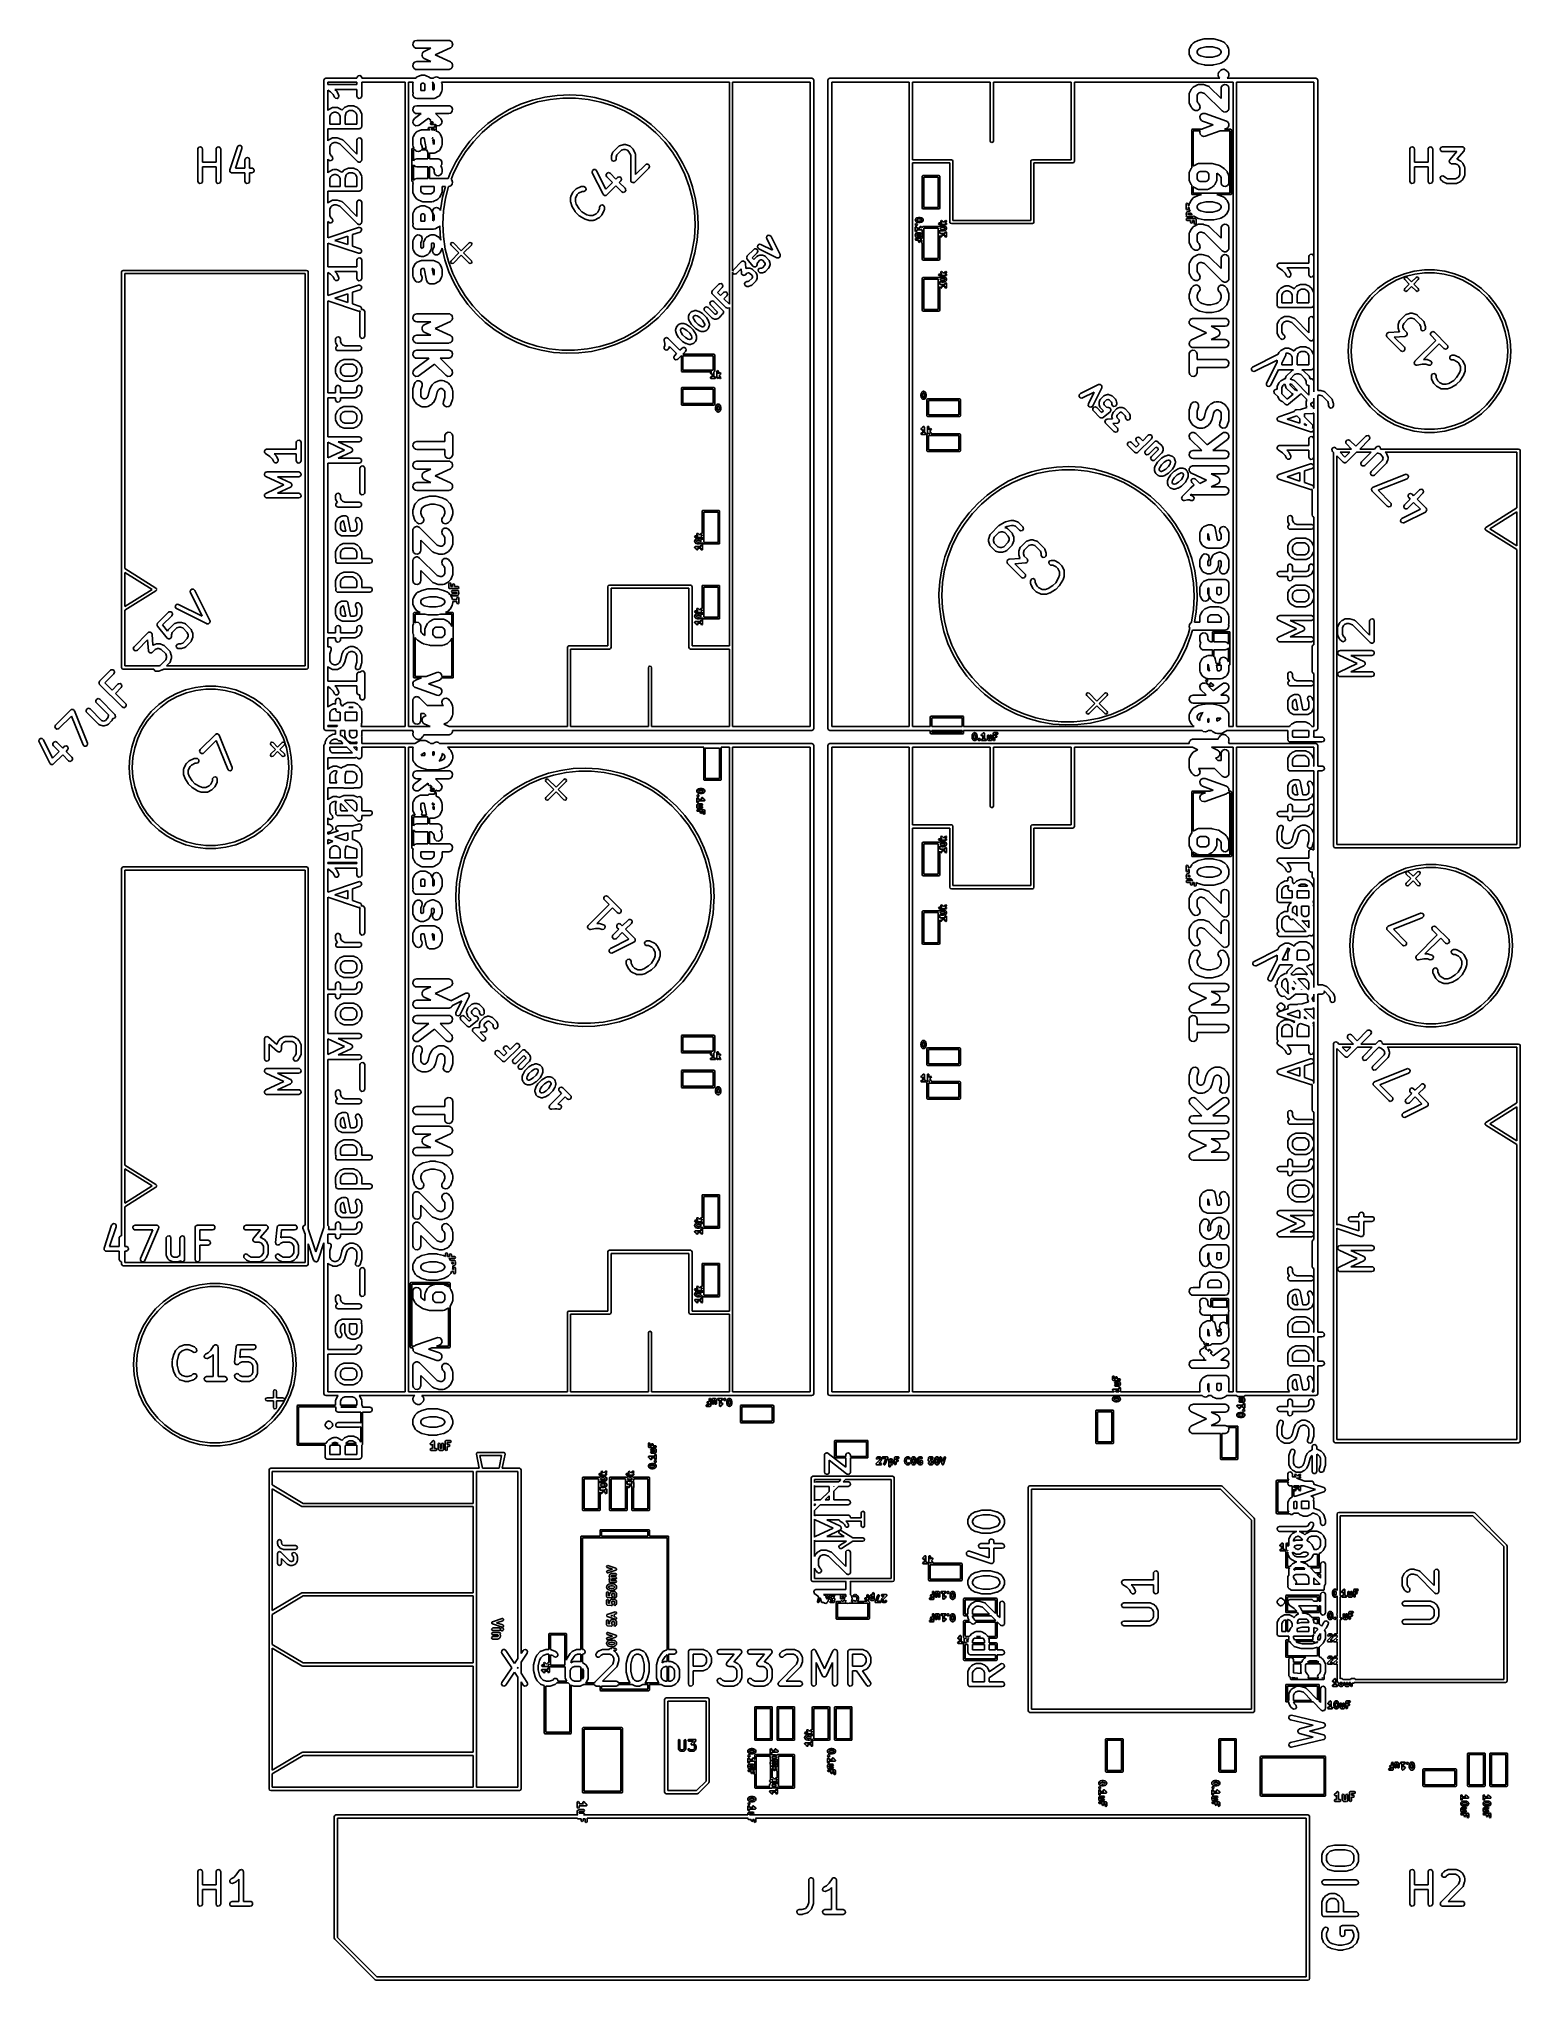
# Model space of a CAD drawing. Extents: x 97.5 to 143.9, y -109.8 to -49.
import ezdxf

# ---------------------------------------------------------------- set-up
doc = ezdxf.new("R2010")
doc.units = 0
doc.layers.add('BLACK', color=7, linetype='CONTINUOUS')

msp = doc.modelspace()

# ---------------------------------------------------------------- linework, layer by layer
at = {"layer": 'BLACK', "linetype": 'CONTINUOUS'}
for p, q in [((109.206, -49.1819), (109.216, -49.1123)), ((109.235, -49.246), (109.206, -49.1819)), ((109.216, -49.1123), (109.262, -49.0591)), ((109.294, -49.2841), (109.235, -49.246)), ((109.262, -49.0591), (109.33, -49.0393)), ((109.33, -49.2893), (109.294, -49.2841)), ((109.33, -49.0393), (110.33, -49.0393)), ((109.766, -49.2893), (109.33, -49.2893)), ((109.562, -49.3843), (109.766, -49.2893)), ((110.382, -49.2776), (109.911, -49.4976)), ((110.33, -49.0393), (110.365, -49.0444)), ((110.365, -49.0444), (110.372, -49.0491)), ((110.372, -49.0491), (110.381, -49.0503)), ((110.381, -49.0503), (110.401, -49.0679)), ((110.389, -49.2719), (110.382, -49.2776)), ((110.397, -49.2695), (110.389, -49.2719)), ((110.415, -49.249), (110.397, -49.2695)), ((110.401, -49.0679), (110.424, -49.0826)), ((110.435, -49.231), (110.415, -49.249)), ((110.424, -49.0826), (110.428, -49.0904)), ((110.428, -49.0904), (110.434, -49.096)), ((110.434, -49.096), (110.442, -49.122)), ((110.438, -49.2228), (110.435, -49.231)), ((110.443, -49.2163), (110.438, -49.2228)), ((110.442, -49.122), (110.453, -49.1467)), ((110.447, -49.1895), (110.443, -49.2163)), ((110.455, -49.1634), (110.447, -49.1895)), ((110.453, -49.1467), (110.452, -49.1552)), ((110.452, -49.1552), (110.455, -49.1634)), ((133.559, -49.2989), (133.606, -49.2036)), ((133.606, -49.2036), (133.627, -49.1742)), ((133.627, -49.1742), (133.629, -49.1731)), ((133.629, -49.1731), (133.63, -49.1711)), ((133.63, -49.1711), (133.677, -49.1235)), ((133.677, -49.1235), (133.706, -49.1021)), ((133.706, -49.1021), (133.708, -49.1016)), ((133.708, -49.1016), (133.71, -49.1001)), ((133.71, -49.1001), (133.805, -49.0525)), ((133.805, -49.0525), (133.827, -49.0453)), ((133.827, -49.0453), (133.831, -49.043)), ((133.831, -49.043), (134.021, -48.9954)), ((133.904, -49.2822), (133.84, -49.3146)), ((134.067, -49.2417), (133.904, -49.2822)), ((134.021, -48.9954), (134.048, -48.9927)), ((134.048, -48.9927), (134.051, -48.9917)), ((134.051, -48.9917), (134.289, -48.9917)), ((134.274, -49.2417), (134.067, -49.2417)), ((134.436, -49.2822), (134.274, -49.2417)), ((134.289, -48.9917), (134.316, -48.9955)), ((134.316, -48.9955), (134.32, -48.9954)), ((134.32, -48.9954), (134.51, -49.043)), ((134.501, -49.3146), (134.436, -49.2822)), ((134.51, -49.043), (134.531, -49.0517)), ((134.531, -49.0517), (134.536, -49.0525)), ((134.536, -49.0525), (134.631, -49.1001)), ((134.631, -49.1001), (134.66, -49.1206)), ((134.66, -49.1206), (134.662, -49.1225)), ((134.662, -49.1225), (134.664, -49.1235)), ((134.664, -49.1235), (134.711, -49.1711)), ((134.711, -49.1711), (134.733, -49.1999)), ((134.733, -49.1999), (134.733, -49.202)), ((134.733, -49.202), (134.735, -49.2036)), ((134.735, -49.2036), (134.782, -49.2989)), ((109.206, -49.8486), (109.216, -49.7789)), ((109.235, -49.9126), (109.206, -49.8486)), ((109.216, -49.7789), (109.262, -49.7258)), ((109.262, -49.7258), (109.33, -49.706)), ((109.33, -49.706), (109.766, -49.706)), ((109.49, -49.4985), (109.496, -49.4803)), ((109.495, -49.5147), (109.49, -49.4985)), ((109.495, -49.5316), (109.495, -49.5147)), ((109.505, -49.5477), (109.495, -49.5316)), ((109.496, -49.4612), (109.505, -49.4471)), ((109.496, -49.4803), (109.496, -49.4612)), ((109.505, -49.4471), (109.51, -49.4309)), ((109.511, -49.5659), (109.505, -49.5477)), ((109.51, -49.4309), (109.524, -49.4183)), ((109.523, -49.5769), (109.511, -49.5659)), ((109.532, -49.5912), (109.523, -49.5769)), ((109.524, -49.4183), (109.534, -49.4024)), ((109.562, -49.6109), (109.532, -49.5912)), ((109.534, -49.4024), (109.55, -49.3955)), ((109.55, -49.3955), (109.562, -49.3843)), ((109.766, -49.706), (109.562, -49.6109)), ((109.911, -49.4976), (110.382, -49.7177)), ((110.382, -49.7177), (110.412, -49.7374)), ((110.412, -49.7374), (110.417, -49.7446)), ((110.417, -49.7446), (110.424, -49.7493)), ((110.424, -49.7493), (110.435, -49.774)), ((110.443, -49.883), (110.425, -49.9035)), ((110.435, -49.774), (110.45, -49.797)), ((110.445, -49.8745), (110.443, -49.883)), ((110.449, -49.8673), (110.445, -49.8745)), ((110.453, -49.8133), (110.449, -49.8402)), ((110.449, -49.8402), (110.449, -49.8673)), ((110.45, -49.797), (110.45, -49.8055)), ((110.45, -49.8055), (110.453, -49.8133)), ((133.545, -49.3548), (133.551, -49.3193)), ((133.545, -49.45), (133.545, -49.3548)), ((133.549, -49.4607), (133.545, -49.45)), ((133.547, -49.4718), (133.549, -49.4607)), ((133.559, -49.5059), (133.547, -49.4718)), ((133.551, -49.3193), (133.557, -49.3099)), ((133.557, -49.3099), (133.559, -49.2989)), ((133.606, -49.6011), (133.559, -49.5059)), ((133.608, -49.6027), (133.606, -49.6011)), ((133.608, -49.6049), (133.608, -49.6027)), ((133.63, -49.6336), (133.608, -49.6049)), ((133.677, -49.6812), (133.63, -49.6336)), ((133.679, -49.6823), (133.677, -49.6812)), ((133.68, -49.6842), (133.679, -49.6823)), ((133.71, -49.7047), (133.68, -49.6842)), ((133.805, -49.7523), (133.71, -49.7047)), ((133.821, -49.3336), (133.795, -49.3843)), ((133.795, -49.3843), (133.795, -49.4205)), ((133.795, -49.4205), (133.821, -49.4712)), ((133.809, -49.7531), (133.805, -49.7523)), ((133.831, -49.7617), (133.809, -49.7531)), ((133.84, -49.3146), (133.821, -49.3336)), ((133.821, -49.4712), (133.84, -49.4901)), ((134.021, -49.8094), (133.831, -49.7617)), ((133.84, -49.4901), (133.904, -49.5225)), ((133.904, -49.5225), (134.067, -49.5631)), ((134.025, -49.8092), (134.021, -49.8094)), ((134.051, -49.8131), (134.025, -49.8092)), ((134.289, -49.8131), (134.051, -49.8131)), ((134.067, -49.5631), (134.274, -49.5631)), ((134.274, -49.5631), (134.436, -49.5225)), ((134.293, -49.8121), (134.289, -49.8131)), ((134.32, -49.8094), (134.293, -49.8121)), ((134.51, -49.7617), (134.32, -49.8094)), ((134.436, -49.5225), (134.501, -49.4901)), ((134.52, -49.3336), (134.501, -49.3146)), ((134.501, -49.4901), (134.52, -49.4712)), ((134.514, -49.7595), (134.51, -49.7617)), ((134.536, -49.7523), (134.514, -49.7595)), ((134.545, -49.3843), (134.52, -49.3336)), ((134.52, -49.4712), (134.545, -49.4205)), ((134.631, -49.7047), (134.536, -49.7523)), ((134.545, -49.4205), (134.545, -49.3843)), ((134.633, -49.7032), (134.631, -49.7047)), ((134.635, -49.7027), (134.633, -49.7032)), ((134.664, -49.6812), (134.635, -49.7027)), ((134.711, -49.6336), (134.664, -49.6812)), ((134.712, -49.6317), (134.711, -49.6336)), ((134.714, -49.6306), (134.712, -49.6317)), ((134.735, -49.6011), (134.714, -49.6306)), ((134.782, -49.5059), (134.735, -49.6011)), ((134.782, -49.2989), (134.793, -49.3329)), ((134.784, -49.4949), (134.782, -49.5059)), ((134.79, -49.4855), (134.784, -49.4949)), ((134.795, -49.45), (134.79, -49.4855)), ((134.793, -49.3329), (134.792, -49.344)), ((134.792, -49.344), (134.795, -49.3548)), ((134.795, -49.3548), (134.795, -49.45)), ((106.42, -50.29), (106.438, -50.2476)), ((106.42, -70.61), (106.42, -50.29)), ((106.438, -50.2476), (106.48, -50.23)), ((106.48, -50.23), (107.452, -50.23)), ((106.54, -50.35), (106.54, -50.425)), ((107.452, -50.35), (106.54, -50.35)), ((106.54, -50.425), (107.452, -50.425)), ((107.452, -50.2143), (107.457, -50.1886)), ((107.452, -50.23), (107.452, -50.2143)), ((107.452, -50.425), (107.452, -50.35)), ((107.457, -50.1886), (107.49, -50.1493)), ((107.49, -50.1493), (107.54, -50.1404)), ((107.54, -50.1404), (107.585, -50.1661)), ((107.585, -50.1661), (107.602, -50.2143)), ((107.602, -50.2143), (107.602, -50.23)), ((107.602, -50.23), (109.28, -50.23)), ((107.602, -50.35), (107.602, -50.7857)), ((108.97, -50.35), (107.602, -50.35)), ((108.97, -70.55), (108.97, -50.35)), ((109.217, -50.35), (109.07, -50.35)), ((109.07, -50.35), (109.07, -70.55)), ((109.205, -50.4024), (109.21, -50.3669)), ((109.205, -50.6405), (109.205, -50.4024)), ((109.21, -50.3669), (109.216, -50.3575)), ((109.216, -50.3575), (109.217, -50.35)), ((109.294, -49.9508), (109.235, -49.9126)), ((109.28, -50.23), (109.286, -50.2218)), ((109.286, -50.2218), (109.305, -50.2105)), ((109.33, -49.956), (109.294, -49.9508)), ((109.305, -50.2105), (109.321, -50.1953)), ((109.321, -50.1953), (109.417, -50.1477)), ((110.33, -49.956), (109.33, -49.956)), ((109.417, -50.1477), (109.451, -50.1364)), ((109.451, -50.1364), (109.462, -50.1377)), ((109.47, -50.4003), (109.455, -50.4319)), ((109.455, -50.4319), (109.455, -50.6107)), ((109.462, -50.1377), (109.472, -50.1345)), ((109.502, -50.3845), (109.47, -50.4003)), ((109.472, -50.1345), (109.568, -50.1345)), ((109.538, -50.3845), (109.502, -50.3845)), ((109.57, -50.4003), (109.538, -50.3845)), ((109.568, -50.1345), (109.603, -50.1397)), ((109.586, -50.4319), (109.57, -50.4003)), ((109.586, -50.6107), (109.586, -50.4319)), ((109.603, -50.1397), (109.613, -50.1457)), ((109.613, -50.1457), (109.624, -50.1477)), ((109.624, -50.1477), (109.719, -50.1953)), ((109.719, -50.1953), (109.724, -50.199)), ((109.724, -50.199), (109.727, -50.1997)), ((109.727, -50.1997), (109.73, -50.2031)), ((109.73, -50.2031), (109.748, -50.2158)), ((109.748, -50.2158), (109.757, -50.23)), ((109.757, -50.23), (109.857, -50.23)), ((109.824, -50.35), (109.834, -50.3805)), ((109.833, -50.35), (109.824, -50.35)), ((109.834, -50.3805), (109.832, -50.3916)), ((109.832, -50.3916), (109.836, -50.4024)), ((109.837, -50.363), (109.833, -50.35)), ((109.836, -50.4024), (109.836, -50.6049)), ((109.871, -50.4319), (109.837, -50.363)), ((109.857, -50.23), (109.878, -50.2043)), ((109.871, -50.5633), (109.871, -50.4319)), ((109.878, -50.2043), (109.944, -50.1822)), ((109.944, -50.1822), (110.013, -50.1997)), ((110.013, -50.1997), (110.041, -50.23)), ((110.041, -50.23), (121.72, -50.23)), ((119.13, -50.35), (110.109, -50.35)), ((110.109, -50.35), (110.119, -50.3805)), ((110.119, -50.3805), (110.118, -50.3916)), ((110.118, -50.3916), (110.121, -50.4024)), ((110.121, -50.4024), (110.121, -50.5929)), ((110.338, -49.9535), (110.33, -49.956)), ((110.346, -49.9548), (110.338, -49.9535)), ((110.371, -49.9438), (110.346, -49.9548)), ((110.397, -49.9361), (110.371, -49.9438)), ((110.403, -49.9297), (110.397, -49.9361)), ((110.411, -49.9262), (110.403, -49.9297)), ((110.425, -49.9035), (110.411, -49.9262)), ((119.13, -57.3097), (119.13, -50.35)), ((119.23, -50.35), (119.23, -56.2737)), ((121.66, -50.35), (119.23, -50.35)), ((121.66, -70.55), (121.66, -50.35)), ((121.72, -50.23), (121.762, -50.2476)), ((121.762, -50.2476), (121.78, -50.29)), ((121.78, -50.29), (121.78, -70.61)), ((122.22, -50.29), (122.238, -50.2476)), ((122.22, -70.61), (122.22, -50.29)), ((122.238, -50.2476), (122.28, -50.23)), ((122.28, -50.23), (134.512, -50.23)), ((122.34, -50.35), (122.34, -70.55)), ((124.77, -50.35), (122.34, -50.35)), ((124.77, -70.55), (124.77, -50.35)), ((127.31, -50.35), (124.87, -50.35)), ((124.87, -50.35), (124.87, -52.78)), ((127.31, -52.195), (127.31, -50.35)), ((129.85, -50.35), (127.41, -50.35)), ((127.41, -50.35), (127.41, -52.195)), ((129.85, -52.78), (129.85, -50.35)), ((134.93, -50.35), (129.95, -50.35)), ((129.95, -50.35), (129.95, -52.83)), ((133.63, -50.5521), (133.677, -50.5045)), ((133.677, -50.5045), (133.706, -50.483)), ((133.706, -50.483), (133.708, -50.4825)), ((133.708, -50.4825), (133.71, -50.4811)), ((133.71, -50.4811), (133.805, -50.4334)), ((133.805, -50.4334), (133.839, -50.4222)), ((133.839, -50.4222), (133.85, -50.4234)), ((133.85, -50.4234), (133.861, -50.4202)), ((133.861, -50.4202), (133.956, -50.4202)), ((133.956, -50.4202), (133.992, -50.4254)), ((133.992, -50.4254), (133.993, -50.4266)), ((133.993, -50.4266), (133.996, -50.4267)), ((133.996, -50.4267), (134.138, -50.4743)), ((134.138, -50.4743), (134.171, -50.4904)), ((134.171, -50.4904), (134.178, -50.4991)), ((134.178, -50.4991), (134.187, -50.5045)), ((134.187, -50.5045), (134.545, -50.8625)), ((134.45, -50.1075), (134.454, -50.0991)), ((134.453, -50.1208), (134.45, -50.1075)), ((134.451, -50.1343), (134.453, -50.1208)), ((134.457, -50.1467), (134.451, -50.1343)), ((134.453, -50.09), (134.46, -50.0781)), ((134.454, -50.0991), (134.453, -50.09)), ((134.458, -50.1602), (134.457, -50.1467)), ((134.463, -50.1675), (134.458, -50.1602)), ((134.46, -50.0781), (134.461, -50.0646)), ((134.461, -50.0646), (134.47, -50.0544)), ((134.465, -50.1763), (134.463, -50.1675)), ((134.479, -50.1941), (134.465, -50.1763)), ((134.47, -50.0544), (134.475, -50.0416)), ((134.475, -50.0416), (134.482, -50.0362)), ((134.481, -50.1983), (134.479, -50.1941)), ((134.483, -50.1999), (134.481, -50.1983)), ((134.482, -50.0362), (134.487, -50.0283)), ((134.487, -50.2051), (134.483, -50.1999)), ((134.487, -50.0283), (134.534, -49.9807)), ((134.512, -50.23), (134.487, -50.2051)), ((134.534, -49.9807), (134.563, -49.9592)), ((134.551, -50.5097), (134.589, -50.4506)), ((134.563, -49.9592), (134.572, -49.9573)), ((134.572, -49.9573), (134.579, -49.9519)), ((134.579, -49.9519), (134.606, -49.95)), ((134.589, -50.4506), (134.653, -50.4215)), ((134.606, -49.95), (134.632, -49.9444)), ((134.632, -49.9444), (134.64, -49.9476)), ((134.64, -49.9476), (134.649, -49.9469)), ((134.649, -49.9469), (134.673, -49.9597)), ((134.653, -50.4215), (134.722, -50.4316)), ((134.673, -49.9597), (134.698, -49.9691)), ((134.698, -49.9691), (134.703, -49.9763)), ((134.703, -49.9763), (134.711, -49.9807)), ((134.711, -49.9807), (134.759, -50.0283)), ((134.722, -50.4316), (134.776, -50.4777)), ((134.759, -50.2051), (134.734, -50.23)), ((134.734, -50.23), (137.52, -50.23)), ((134.759, -50.0283), (134.763, -50.0335)), ((134.763, -50.1971), (134.759, -50.2051)), ((134.763, -50.0335), (134.765, -50.035)), ((134.77, -50.1917), (134.763, -50.1971)), ((134.765, -50.035), (134.767, -50.0392)), ((134.767, -50.0392), (134.78, -50.057)), ((134.775, -50.179), (134.77, -50.1917)), ((134.784, -50.1687), (134.775, -50.179)), ((134.776, -50.4777), (134.795, -50.5452)), ((134.78, -50.057), (134.782, -50.0659)), ((134.782, -50.0659), (134.788, -50.0731)), ((134.786, -50.1552), (134.784, -50.1687)), ((134.793, -50.1433), (134.786, -50.1552)), ((134.788, -50.0731), (134.789, -50.0867)), ((134.789, -50.0867), (134.794, -50.0991)), ((134.794, -50.0991), (134.792, -50.1125)), ((134.792, -50.1125), (134.795, -50.1258)), ((134.795, -50.1258), (134.792, -50.1343)), ((134.792, -50.1343), (134.793, -50.1433)), ((134.93, -70.55), (134.93, -50.35)), ((135.03, -50.35), (135.03, -70.55)), ((137.46, -50.35), (135.03, -50.35)), ((137.46, -60.0518), (137.46, -50.35)), ((137.52, -50.23), (137.562, -50.2476)), ((137.562, -50.2476), (137.58, -50.29)), ((137.58, -50.29), (137.58, -60.0131)), ((106.622, -50.6535), (106.54, -50.5986)), ((106.54, -50.5986), (106.54, -51.2385)), ((106.704, -50.7349), (106.622, -50.6535)), ((106.746, -50.8193), (106.704, -50.7349)), ((106.783, -50.8545), (106.746, -50.8193)), ((107.452, -50.575), (106.756, -50.575)), ((106.756, -50.575), (106.819, -50.6374)), ((106.834, -50.8576), (106.783, -50.8545)), ((106.819, -50.6374), (106.831, -50.6558)), ((106.831, -50.6558), (106.833, -50.6569)), ((106.833, -50.6569), (106.88, -50.7522)), ((106.876, -50.827), (106.834, -50.8576)), ((106.888, -50.7771), (106.876, -50.827)), ((106.88, -50.7522), (106.888, -50.7771)), ((107.065, -51.1472), (107.161, -51.0996)), ((107.161, -51.0996), (107.185, -51.0922)), ((107.185, -51.0922), (107.19, -51.0932)), ((107.19, -51.0932), (107.194, -51.0917)), ((107.194, -51.0917), (107.337, -51.0917)), ((107.337, -51.0917), (107.363, -51.0962)), ((107.363, -51.0962), (107.366, -51.0991)), ((107.366, -51.0991), (107.37, -51.0996)), ((107.37, -51.0996), (107.466, -51.1472)), ((107.452, -50.7857), (107.452, -50.575)), ((107.47, -50.8339), (107.452, -50.7857)), ((107.514, -50.8596), (107.47, -50.8339)), ((107.565, -50.8507), (107.514, -50.8596)), ((107.598, -50.8114), (107.565, -50.8507)), ((107.602, -50.7857), (107.598, -50.8114)), ((109.208, -50.6512), (109.205, -50.6405)), ((109.206, -50.7533), (109.215, -50.6886)), ((109.235, -50.8174), (109.206, -50.7533)), ((109.207, -50.6623), (109.208, -50.6512)), ((109.215, -50.6886), (109.207, -50.6623)), ((109.216, -51.1599), (109.262, -51.1067)), ((109.294, -50.8556), (109.235, -50.8174)), ((109.262, -51.1067), (109.33, -51.0869)), ((109.33, -50.8607), (109.294, -50.8556)), ((109.853, -50.8607), (109.33, -50.8607)), ((109.33, -51.0869), (110.33, -51.0869)), ((109.455, -50.6107), (109.586, -50.6107)), ((109.836, -50.6049), (109.855, -50.5949)), ((109.864, -50.8576), (109.853, -50.8607)), ((109.855, -50.5949), (109.871, -50.5633)), ((109.875, -50.8588), (109.864, -50.8576)), ((109.909, -50.8475), (109.875, -50.8588)), ((110.005, -50.7999), (109.909, -50.8475)), ((110.021, -50.7848), (110.005, -50.7999)), ((110.04, -50.7734), (110.021, -50.7848)), ((110.053, -50.7551), (110.04, -50.7734)), ((110.056, -50.752), (110.053, -50.7551)), ((110.057, -50.7493), (110.056, -50.752)), ((110.06, -50.744), (110.057, -50.7493)), ((110.108, -50.6488), (110.06, -50.744)), ((110.11, -50.6378), (110.108, -50.6488)), ((110.116, -50.6284), (110.11, -50.6378)), ((110.121, -50.5929), (110.116, -50.6284)), ((110.33, -51.0869), (110.365, -51.0921)), ((110.365, -51.0921), (110.424, -51.1302)), ((112.224, -51.2109), (112.583, -51.0449)), ((112.734, -51.0882), (112.366, -51.2452)), ((112.583, -51.0449), (112.957, -50.9148)), ((113.116, -50.9692), (112.734, -51.0882)), ((112.957, -50.9148), (113.341, -50.8217)), ((113.509, -50.8894), (113.116, -50.9692)), ((113.341, -50.8217), (113.733, -50.7667)), ((113.907, -50.8496), (113.509, -50.8894)), ((113.733, -50.7667), (114.128, -50.7501)), ((114.307, -50.8503), (113.907, -50.8496)), ((114.128, -50.7501), (114.523, -50.7722)), ((114.705, -50.8915), (114.307, -50.8503)), ((114.523, -50.7722), (114.914, -50.8327)), ((115.097, -50.9726), (114.705, -50.8915)), ((114.914, -50.8327), (115.298, -50.9311)), ((115.479, -51.093), (115.097, -50.9726)), ((115.298, -50.9311), (115.669, -51.0665)), ((115.846, -51.2513), (115.479, -51.093)), ((115.669, -51.0665), (116.026, -51.2374)), ((133.545, -50.7357), (133.551, -50.7002)), ((133.545, -50.9738), (133.545, -50.7357)), ((133.549, -50.9845), (133.545, -50.9738)), ((133.547, -50.9957), (133.549, -50.9845)), ((133.559, -51.0297), (133.547, -50.9957)), ((133.551, -50.7002), (133.557, -50.6908)), ((133.557, -50.6908), (133.559, -50.6798)), ((133.559, -50.6798), (133.606, -50.5846)), ((133.606, -51.125), (133.559, -51.0297)), ((133.606, -50.5846), (133.627, -50.5551)), ((133.627, -50.5551), (133.629, -50.554)), ((133.629, -50.554), (133.63, -50.5521)), ((133.821, -50.7145), (133.795, -50.7652)), ((133.795, -50.7652), (133.795, -50.9443)), ((133.795, -50.9443), (133.821, -50.995)), ((133.84, -50.6956), (133.821, -50.7145)), ((133.821, -50.995), (133.854, -51.0283)), ((133.89, -50.6702), (133.84, -50.6956)), ((133.854, -51.0283), (133.875, -51.057)), ((133.875, -51.057), (133.89, -51.1258)), ((133.936, -50.6702), (133.89, -50.6702)), ((134.031, -50.7021), (133.936, -50.6702)), ((134.582, -51.2527), (134.031, -50.7021)), ((134.545, -50.5452), (134.551, -50.5097)), ((134.545, -50.8625), (134.545, -50.5452)), ((134.795, -50.5452), (134.795, -51.1643)), ((106.54, -51.2385), (106.57, -51.2089)), ((106.57, -51.2089), (106.588, -51.196)), ((106.588, -51.196), (106.589, -51.1948)), ((106.589, -51.1948), (106.684, -51.1472)), ((106.637, -51.354), (106.602, -51.4225)), ((106.602, -51.4225), (106.602, -51.6631)), ((106.602, -51.6631), (106.929, -51.6631)), ((106.667, -51.3235), (106.637, -51.354)), ((106.736, -51.2893), (106.667, -51.3235)), ((106.684, -51.1472), (106.709, -51.1398)), ((106.709, -51.1398), (106.714, -51.1408)), ((106.714, -51.1408), (106.718, -51.1393)), ((106.718, -51.1393), (106.813, -51.1393)), ((106.795, -51.2893), (106.736, -51.2893)), ((106.864, -51.3235), (106.795, -51.2893)), ((106.813, -51.1393), (106.839, -51.1438)), ((106.839, -51.1438), (106.842, -51.1467)), ((106.842, -51.1467), (106.847, -51.1472)), ((106.847, -51.1472), (106.942, -51.1948)), ((106.894, -51.354), (106.864, -51.3235)), ((106.929, -51.4225), (106.894, -51.354)), ((106.929, -51.6631), (106.929, -51.4225)), ((106.942, -51.1948), (106.96, -51.2082)), ((106.96, -51.2082), (106.961, -51.2089)), ((106.961, -51.2089), (106.984, -51.2313)), ((106.984, -51.2313), (106.992, -51.2153)), ((106.992, -51.2153), (106.996, -51.2129)), ((106.996, -51.2129), (106.998, -51.2089)), ((106.998, -51.2089), (107.046, -51.1613)), ((107.046, -51.1613), (107.064, -51.1484)), ((107.064, -51.1484), (107.065, -51.1472)), ((107.117, -51.3024), (107.079, -51.4169)), ((107.079, -51.4169), (107.079, -51.6631)), ((107.079, -51.6631), (107.452, -51.6631)), ((107.143, -51.2759), (107.117, -51.3024)), ((107.212, -51.2417), (107.143, -51.2759)), ((107.319, -51.2417), (107.212, -51.2417)), ((107.388, -51.2759), (107.319, -51.2417)), ((107.418, -51.3063), (107.388, -51.2759)), ((107.452, -51.3748), (107.418, -51.3063)), ((107.452, -51.6631), (107.452, -51.3748)), ((107.466, -51.1472), (107.484, -51.1606)), ((107.484, -51.1606), (107.485, -51.1613)), ((107.485, -51.1613), (107.533, -51.2089)), ((107.533, -51.2089), (107.546, -51.2272)), ((107.546, -51.2272), (107.547, -51.2284)), ((107.547, -51.2284), (107.594, -51.3236)), ((107.594, -51.3236), (107.602, -51.3486)), ((107.602, -51.3486), (107.601, -51.3529)), ((107.601, -51.3529), (107.602, -51.3571)), ((107.602, -51.3571), (107.602, -51.7381)), ((109.206, -51.2295), (109.216, -51.1599)), ((109.235, -51.2936), (109.206, -51.2295)), ((109.207, -51.6194), (109.212, -51.5492)), ((109.241, -51.6812), (109.207, -51.6194)), ((109.212, -51.5492), (109.255, -51.4929)), ((109.294, -51.3318), (109.235, -51.2936)), ((109.303, -51.715), (109.241, -51.6812)), ((109.255, -51.4929), (109.463, -51.3369)), ((109.33, -51.3369), (109.294, -51.3318)), ((109.373, -51.71), (109.303, -51.715)), ((109.463, -51.3369), (109.33, -51.3369)), ((109.405, -51.6929), (109.373, -51.71)), ((109.693, -51.4765), (109.405, -51.6929)), ((109.698, -51.4879), (109.693, -51.4765)), ((109.715, -51.4952), (109.698, -51.4879)), ((109.722, -51.4952), (109.715, -51.4952)), ((109.772, -51.5449), (109.722, -51.4952)), ((109.757, -51.5655), (109.764, -51.5478)), ((109.764, -51.5832), (109.757, -51.5655)), ((109.757, -51.6512), (109.764, -51.6335)), ((109.764, -51.6689), (109.757, -51.6512)), ((109.764, -51.5478), (109.772, -51.5449)), ((109.782, -51.5905), (109.764, -51.5832)), ((109.764, -51.6335), (109.782, -51.6262)), ((109.782, -51.6762), (109.764, -51.6689)), ((109.817, -51.5905), (109.782, -51.5905)), ((109.782, -51.6262), (109.853, -51.6262)), ((109.887, -51.6762), (109.782, -51.6762)), ((109.853, -51.6262), (109.817, -51.5905)), ((109.892, -51.674), (109.887, -51.6762)), ((109.89, -51.7369), (109.898, -51.7192)), ((109.898, -51.6736), (109.892, -51.674)), ((109.899, -51.6728), (109.898, -51.6736)), ((109.898, -51.7192), (109.915, -51.7119)), ((109.908, -51.6812), (109.899, -51.6728)), ((109.97, -51.715), (109.908, -51.6812)), ((109.915, -51.7119), (109.933, -51.7192)), ((110.33, -51.3369), (109.917, -51.3369)), ((109.917, -51.3369), (110.085, -51.5045)), ((109.933, -51.7192), (109.94, -51.7369)), ((110.04, -51.71), (109.97, -51.715)), ((110.096, -51.6679), (110.04, -51.71)), ((110.085, -51.5045), (110.106, -51.5332)), ((110.121, -51.602), (110.096, -51.6679)), ((110.106, -51.5332), (110.121, -51.602)), ((110.397, -51.3171), (110.33, -51.3369)), ((110.443, -51.2639), (110.397, -51.3171)), ((110.424, -51.1302), (110.453, -51.1943)), ((110.453, -51.1943), (110.443, -51.2639)), ((111.266, -51.9064), (111.562, -51.6437)), ((111.687, -51.6664), (111.383, -51.9263)), ((111.562, -51.6437), (111.882, -51.4111)), ((112.016, -51.4386), (111.687, -51.6664)), ((111.882, -51.4111), (112.224, -51.2109)), ((112.366, -51.2452), (112.016, -51.4386)), ((116.196, -51.4459), (115.846, -51.2513)), ((116.026, -51.2374), (116.365, -51.4424)), ((116.524, -51.6749), (116.196, -51.4459)), ((116.365, -51.4424), (116.682, -51.6794)), ((116.827, -51.9358), (116.524, -51.6749)), ((116.682, -51.6794), (116.974, -51.9462)), ((133.608, -51.1266), (133.606, -51.125)), ((133.608, -51.1287), (133.608, -51.1266)), ((133.63, -51.1574), (133.608, -51.1287)), ((133.677, -51.2051), (133.63, -51.1574)), ((133.739, -51.2388), (133.677, -51.2051)), ((133.809, -51.2338), (133.739, -51.2388)), ((133.866, -51.1917), (133.809, -51.2338)), ((133.89, -51.1258), (133.866, -51.1917)), ((133.881, -51.425), (133.914, -51.3628)), ((133.887, -51.4951), (133.881, -51.425)), ((133.93, -51.5509), (133.887, -51.4951)), ((133.914, -51.3628), (133.975, -51.3282)), ((133.962, -51.5677), (133.93, -51.5509)), ((134.299, -51.6881), (133.962, -51.5677)), ((133.962, -51.8085), (134.299, -51.6881)), ((133.975, -51.3282), (134.046, -51.3323)), ((134.046, -51.3323), (134.712, -51.5704)), ((134.602, -51.2633), (134.582, -51.2527)), ((134.618, -51.2779), (134.602, -51.2633)), ((134.632, -51.2799), (134.618, -51.2779)), ((134.644, -51.2864), (134.632, -51.2799)), ((134.666, -51.2848), (134.644, -51.2864)), ((134.688, -51.288), (134.666, -51.2848)), ((134.7, -51.2824), (134.688, -51.288)), ((134.714, -51.2814), (134.7, -51.2824)), ((134.712, -51.5704), (134.727, -51.5782)), ((134.732, -51.2681), (134.714, -51.2814)), ((134.727, -51.5782), (134.732, -51.5794)), ((134.752, -51.2589), (134.732, -51.2681)), ((134.732, -51.5794), (134.735, -51.5822)), ((134.735, -51.5822), (134.744, -51.5872)), ((134.744, -51.5872), (134.761, -51.6096)), ((134.759, -51.2475), (134.752, -51.2589)), ((134.77, -51.2393), (134.759, -51.2475)), ((134.761, -51.6096), (134.781, -51.6299)), ((134.778, -51.2185), (134.77, -51.2393)), ((134.79, -51.1998), (134.778, -51.2185)), ((134.793, -51.7131), (134.78, -51.7381)), ((134.781, -51.6299), (134.782, -51.6371)), ((134.782, -51.6371), (134.787, -51.643)), ((134.787, -51.643), (134.789, -51.6712)), ((134.789, -51.6712), (134.795, -51.6989)), ((134.793, -51.1778), (134.79, -51.1998)), ((134.795, -51.6989), (134.792, -51.7058)), ((134.792, -51.7058), (134.793, -51.7131)), ((134.795, -51.1734), (134.793, -51.1778)), ((134.795, -51.1643), (134.794, -51.1707)), ((134.794, -51.1707), (134.795, -51.1734)), ((103.717, -52.3581), (103.761, -52.3313)), ((103.761, -52.3313), (103.812, -52.3388)), ((107.527, -51.8131), (106.54, -51.8131)), ((106.54, -51.8131), (106.54, -52.1908)), ((106.54, -52.1908), (106.57, -52.1613)), ((106.57, -52.1613), (106.588, -52.1484)), ((106.588, -52.1484), (106.589, -52.1472)), ((106.589, -52.1472), (106.684, -52.0996)), ((106.637, -52.3063), (106.602, -52.3748)), ((106.667, -52.2759), (106.637, -52.3063)), ((106.736, -52.2417), (106.667, -52.2759)), ((106.684, -52.0996), (106.709, -52.0922)), ((106.709, -52.0922), (106.714, -52.0932)), ((106.714, -52.0932), (106.718, -52.0917)), ((106.718, -52.0917), (106.813, -52.0917)), ((106.801, -52.2417), (106.736, -52.2417)), ((106.915, -52.2798), (106.801, -52.2417)), ((106.813, -52.0917), (106.835, -52.0956)), ((106.835, -52.0956), (106.837, -52.0955)), ((106.837, -52.0955), (106.98, -52.1431)), ((107.474, -52.8387), (106.915, -52.2798)), ((106.98, -52.1431), (107.003, -52.1555)), ((107.003, -52.1555), (107.005, -52.1594)), ((107.005, -52.1594), (107.009, -52.1613)), ((107.009, -52.1613), (107.452, -52.6046)), ((107.452, -52.1667), (107.457, -52.141)), ((107.452, -52.6046), (107.452, -52.1667)), ((107.457, -52.141), (107.49, -52.1017)), ((107.49, -52.1017), (107.54, -52.0928)), ((107.546, -51.8064), (107.527, -51.8131)), ((107.54, -52.0928), (107.585, -52.1185)), ((107.565, -51.803), (107.546, -51.8064)), ((107.569, -51.7979), (107.565, -51.803)), ((107.576, -51.7955), (107.569, -51.7979)), ((107.585, -51.7787), (107.576, -51.7955)), ((107.598, -51.7637), (107.585, -51.7787)), ((107.585, -52.1185), (107.602, -52.1667)), ((107.6, -51.754), (107.598, -51.7637)), ((107.601, -51.7511), (107.6, -51.754)), ((107.602, -51.7381), (107.601, -51.7478)), ((107.601, -51.7478), (107.601, -51.7511)), ((107.602, -52.1667), (107.602, -52.7857)), ((109.205, -52.1167), (109.21, -52.0812)), ((109.205, -52.3071), (109.205, -52.1167)), ((109.208, -52.3179), (109.205, -52.3071)), ((109.207, -52.329), (109.208, -52.3179)), ((109.218, -52.363), (109.207, -52.329)), ((109.21, -52.0812), (109.216, -52.0718)), ((109.216, -52.0718), (109.218, -52.0608)), ((109.218, -52.0608), (109.265, -51.9655)), ((109.265, -51.9655), (109.269, -51.9603)), ((109.269, -51.9603), (109.27, -51.9575)), ((109.27, -51.9575), (109.273, -51.9544)), ((109.273, -51.9544), (109.286, -51.9361)), ((109.286, -51.9361), (109.305, -51.9248)), ((109.305, -51.9248), (109.321, -51.9096)), ((109.321, -51.9096), (109.417, -51.862)), ((109.417, -51.862), (109.451, -51.8507)), ((109.451, -51.8507), (109.462, -51.852)), ((109.47, -52.1146), (109.455, -52.1462)), ((109.455, -52.1462), (109.455, -52.2776)), ((109.455, -52.2776), (109.489, -52.3465)), ((109.462, -51.852), (109.472, -51.8488)), ((109.502, -52.0988), (109.47, -52.1146)), ((109.472, -51.8488), (109.743, -51.8488)), ((109.56, -52.0988), (109.502, -52.0988)), ((109.626, -52.425), (109.56, -52.0988)), ((109.69, -51.794), (109.693, -51.7873)), ((109.691, -51.7964), (109.69, -51.794)), ((109.691, -51.799), (109.691, -51.7964)), ((109.695, -51.805), (109.691, -51.799)), ((109.693, -51.7873), (109.695, -51.7802)), ((109.695, -51.7802), (109.697, -51.7787)), ((109.698, -51.8117), (109.695, -51.805)), ((109.697, -51.7787), (109.698, -51.7764)), ((109.698, -51.7764), (109.705, -51.7736)), ((109.7, -51.8127), (109.698, -51.8117)), ((109.702, -51.8148), (109.7, -51.8127)), ((109.728, -51.8325), (109.702, -51.8148)), ((109.705, -51.7736), (109.711, -51.7695)), ((109.711, -51.7695), (109.713, -51.77)), ((109.713, -51.77), (109.715, -51.769)), ((109.715, -51.769), (109.89, -51.769)), ((109.743, -51.847), (109.728, -51.8325)), ((109.743, -51.8488), (109.743, -51.847)), ((109.783, -51.819), (109.785, -51.821)), ((109.89, -51.819), (109.783, -51.819)), ((109.785, -51.821), (109.795, -51.84)), ((109.795, -51.84), (109.796, -51.8488)), ((109.796, -51.8488), (109.853, -51.8488)), ((109.815, -52.0988), (109.818, -52.1119)), ((109.824, -52.0988), (109.815, -52.0988)), ((109.818, -52.1119), (109.836, -52.1119)), ((109.845, -52.1096), (109.824, -52.0988)), ((109.839, -52.1619), (109.828, -52.1619)), ((109.828, -52.1619), (109.857, -52.3063)), ((109.836, -52.1119), (109.845, -52.1096)), ((109.842, -52.1607), (109.839, -52.1619)), ((109.845, -52.1612), (109.842, -52.1607)), ((109.871, -52.1547), (109.845, -52.1612)), ((109.853, -51.8488), (109.889, -51.854)), ((109.857, -52.3063), (109.871, -52.2776)), ((109.871, -52.2776), (109.871, -52.1547)), ((109.889, -51.854), (109.893, -51.8563)), ((109.89, -51.769), (109.89, -51.7369)), ((109.89, -51.8512), (109.89, -51.819)), ((109.893, -51.8563), (109.89, -51.8512)), ((109.933, -51.8689), (109.928, -51.8712)), ((109.928, -51.8712), (110.005, -51.9096)), ((109.94, -51.8512), (109.933, -51.8689)), ((109.94, -51.7369), (109.94, -51.8512)), ((110.005, -51.9096), (110.01, -51.9133)), ((110.01, -51.9133), (110.013, -51.914)), ((110.013, -51.914), (110.016, -51.9174)), ((110.016, -51.9174), (110.034, -51.9301)), ((110.034, -51.9301), (110.045, -51.9492)), ((110.045, -51.9492), (110.06, -51.9655)), ((110.06, -51.9655), (110.108, -52.0608)), ((110.108, -52.0608), (110.119, -52.0948)), ((110.121, -52.3071), (110.116, -52.3426)), ((110.119, -52.0948), (110.118, -52.1059)), ((110.118, -52.1059), (110.121, -52.1167)), ((110.121, -52.1167), (110.121, -52.3071)), ((110.758, -52.5119), (110.998, -52.1967)), ((111.106, -52.2157), (110.86, -52.5315)), ((110.998, -52.1967), (111.266, -51.9064)), ((111.383, -51.9263), (111.106, -52.2157)), ((115.684, -52.3466), (115.785, -52.3129)), ((115.785, -52.3129), (115.807, -52.3096)), ((115.807, -52.3096), (115.809, -52.3091)), ((115.809, -52.3091), (115.876, -52.3091)), ((115.876, -52.3091), (115.898, -52.3129)), ((115.898, -52.3129), (115.9, -52.3129)), ((115.9, -52.3129), (116.001, -52.3466)), ((117.103, -52.2261), (116.827, -51.9358)), ((116.974, -51.9462), (117.239, -52.2403)), ((117.348, -52.5428), (117.103, -52.2261)), ((117.239, -52.2403), (117.473, -52.5588)), ((127.325, -52.2304), (127.31, -52.195)), ((127.36, -52.245), (127.325, -52.2304)), ((127.395, -52.2304), (127.36, -52.245)), ((127.41, -52.195), (127.395, -52.2304)), ((133.625, -51.85), (133.632, -51.8323)), ((133.625, -53.0337), (133.625, -51.85)), ((133.632, -51.8323), (133.65, -51.825)), ((133.65, -51.825), (133.939, -51.825)), ((133.895, -51.875), (133.675, -51.875)), ((133.675, -51.875), (133.675, -52.9829)), ((133.879, -51.9154), (133.895, -51.875)), ((133.893, -51.9844), (133.879, -51.9154)), ((133.942, -52.0349), (133.893, -51.9844)), ((133.939, -51.825), (133.962, -51.8085)), ((134.011, -52.051), (133.942, -52.0349)), ((134.046, -52.0439), (134.011, -52.051)), ((134.519, -51.875), (134.046, -52.0439)), ((134.825, -51.875), (134.519, -51.875)), ((134.712, -51.8058), (134.659, -51.825)), ((134.659, -51.825), (134.85, -51.825)), ((134.735, -51.7892), (134.712, -51.8058)), ((134.76, -51.7753), (134.735, -51.7892)), ((134.763, -51.7688), (134.76, -51.7753)), ((134.769, -51.7644), (134.763, -51.7688)), ((134.78, -51.7381), (134.769, -51.7644)), ((134.825, -53.825), (134.825, -51.875)), ((134.85, -51.825), (134.868, -51.8323)), ((134.868, -51.8323), (134.875, -51.85)), ((134.875, -51.85), (134.875, -53.85)), ((102.463, -52.4524), (102.468, -52.4267)), ((102.463, -53.4524), (102.463, -52.4524)), ((102.468, -52.4267), (102.501, -52.3874)), ((102.501, -52.3874), (102.551, -52.3785)), ((102.551, -52.3785), (102.596, -52.4042)), ((102.596, -52.4042), (102.613, -52.4524)), ((102.613, -52.4524), (102.613, -52.8536)), ((102.613, -52.8536), (103.035, -52.8536)), ((103.035, -52.4524), (103.039, -52.4267)), ((103.035, -52.8536), (103.035, -52.4524)), ((103.039, -52.4267), (103.072, -52.3874)), ((103.072, -52.3874), (103.123, -52.3785)), ((103.123, -52.3785), (103.167, -52.4042)), ((103.167, -52.4042), (103.185, -52.4524)), ((103.185, -52.4524), (103.185, -53.4524)), ((103.467, -53.0953), (103.705, -52.381)), ((103.847, -52.4285), (103.642, -53.044)), ((103.705, -52.381), (103.717, -52.3581)), ((103.812, -52.3388), (103.846, -52.3772)), ((103.846, -52.3772), (103.847, -52.4285)), ((103.939, -52.7857), (103.944, -52.7601)), ((103.939, -53.044), (103.939, -52.7857)), ((103.944, -52.7601), (103.977, -52.7208)), ((103.977, -52.7208), (104.027, -52.7119)), ((104.027, -52.7119), (104.072, -52.7375)), ((104.072, -52.7375), (104.089, -52.7857)), ((104.089, -52.7857), (104.089, -53.044)), ((106.57, -52.7911), (106.54, -52.7615)), ((106.54, -52.7615), (106.54, -53.1908)), ((106.616, -52.8128), (106.57, -52.7911)), ((106.602, -52.3748), (106.602, -52.5775)), ((106.602, -52.5775), (106.637, -52.646)), ((106.666, -52.7995), (106.616, -52.8128)), ((106.637, -52.646), (106.676, -52.6851)), ((106.695, -52.7575), (106.666, -52.7995)), ((106.676, -52.6851), (106.691, -52.7064)), ((106.691, -52.7064), (106.695, -52.7575)), ((107.495, -52.8483), (107.474, -52.8387)), ((107.514, -52.8596), (107.495, -52.8483)), ((107.518, -52.859), (107.514, -52.8596)), ((107.521, -52.8604), (107.518, -52.859)), ((107.543, -52.8546), (107.521, -52.8604)), ((107.565, -52.8507), (107.543, -52.8546)), ((107.567, -52.848), (107.565, -52.8507)), ((107.57, -52.8472), (107.567, -52.848)), ((107.583, -52.8287), (107.57, -52.8472)), ((107.598, -52.8114), (107.583, -52.8287)), ((107.599, -52.8068), (107.598, -52.8114)), ((107.6, -52.8051), (107.599, -52.8068)), ((107.602, -52.7857), (107.6, -52.8018)), ((107.6, -52.8018), (107.6, -52.8051)), ((109.175, -52.45), (109.182, -52.4323)), ((109.175, -53.45), (109.175, -52.45)), ((109.182, -52.4323), (109.2, -52.425)), ((109.2, -52.425), (109.249, -52.425)), ((109.249, -52.425), (109.218, -52.363)), ((109.281, -52.475), (109.225, -52.475)), ((109.225, -52.475), (109.225, -52.8161)), ((109.225, -52.8161), (109.262, -52.7734)), ((109.235, -52.9602), (109.225, -52.9383)), ((109.225, -52.9383), (109.225, -53.425)), ((109.262, -52.7734), (109.33, -52.7536)), ((109.313, -52.5098), (109.281, -52.475)), ((109.382, -52.5273), (109.313, -52.5098)), ((109.33, -52.7536), (109.675, -52.7536)), ((109.448, -52.5052), (109.382, -52.5273)), ((109.473, -52.475), (109.448, -52.5052)), ((109.636, -52.475), (109.473, -52.475)), ((109.489, -52.3465), (109.5, -52.3805)), ((109.5, -52.3805), (109.495, -52.425)), ((109.495, -52.425), (109.626, -52.425)), ((109.65, -52.5027), (109.636, -52.475)), ((109.664, -52.5317), (109.65, -52.5027)), ((109.667, -52.5336), (109.664, -52.5317)), ((109.668, -52.5368), (109.667, -52.5336)), ((109.675, -52.5407), (109.668, -52.5368)), ((109.675, -52.7536), (109.675, -52.5407)), ((109.728, -52.5706), (109.725, -52.5702)), ((109.725, -52.5702), (109.725, -52.7536)), ((109.725, -52.7536), (109.996, -52.7536)), ((109.729, -52.5717), (109.728, -52.5706)), ((109.734, -52.5714), (109.729, -52.5717)), ((109.758, -52.575), (109.734, -52.5714)), ((109.853, -52.575), (109.758, -52.575)), ((109.864, -52.5719), (109.853, -52.575)), ((109.875, -52.5731), (109.864, -52.5719)), ((109.909, -52.5618), (109.875, -52.5731)), ((110.005, -52.5142), (109.909, -52.5618)), ((109.996, -52.7536), (110.032, -52.7587)), ((110.021, -52.499), (110.005, -52.5142)), ((110.04, -52.4877), (110.021, -52.499)), ((110.032, -52.7587), (110.091, -52.7969)), ((110.053, -52.4694), (110.04, -52.4877)), ((110.056, -52.4663), (110.053, -52.4694)), ((110.057, -52.4636), (110.056, -52.4663)), ((110.06, -52.4583), (110.057, -52.4636)), ((110.108, -52.363), (110.06, -52.4583)), ((110.11, -52.9306), (110.083, -52.9621)), ((110.091, -52.7969), (110.12, -52.861)), ((110.11, -52.352), (110.108, -52.363)), ((110.116, -52.3426), (110.11, -52.352)), ((110.12, -52.861), (110.11, -52.9306)), ((110.378, -53.2045), (110.551, -52.8489)), ((110.648, -52.8705), (110.47, -53.2293)), ((110.551, -52.8489), (110.758, -52.5119)), ((110.86, -52.5315), (110.648, -52.8705)), ((115.431, -52.6871), (115.435, -52.665)), ((115.431, -52.7544), (115.431, -52.6871)), ((115.448, -52.8026), (115.431, -52.7544)), ((115.435, -52.6634), (115.468, -52.5624)), ((115.435, -52.665), (115.435, -52.6634)), ((115.493, -52.8283), (115.448, -52.8026)), ((115.468, -52.5624), (115.481, -52.5395)), ((115.481, -52.5395), (115.485, -52.5371)), ((115.485, -52.5371), (115.486, -52.533)), ((115.486, -52.533), (115.655, -52.3647)), ((115.543, -52.8194), (115.493, -52.8283)), ((115.576, -52.7801), (115.543, -52.8194)), ((115.581, -52.7544), (115.576, -52.7801)), ((115.605, -52.6266), (115.581, -52.6993)), ((115.581, -52.6993), (115.581, -52.7544)), ((115.748, -52.4833), (115.605, -52.6266)), ((115.655, -52.3647), (115.676, -52.3497)), ((115.676, -52.3497), (115.681, -52.3494)), ((115.681, -52.3494), (115.684, -52.3466)), ((115.821, -52.4591), (115.748, -52.4833)), ((115.864, -52.4591), (115.821, -52.4591)), ((115.937, -52.4833), (115.864, -52.4591)), ((115.983, -52.5295), (115.937, -52.4833)), ((116.037, -52.6375), (115.983, -52.5295)), ((116.001, -52.3466), (116.024, -52.359)), ((116.024, -52.359), (116.026, -52.3628)), ((116.026, -52.3628), (116.03, -52.3647)), ((116.03, -52.3647), (116.098, -52.432)), ((116.037, -53.4279), (116.037, -52.6375)), ((116.098, -52.432), (116.11, -52.4504)), ((116.11, -52.4504), (116.112, -52.4515)), ((116.112, -52.4515), (116.179, -52.5862)), ((116.179, -52.5862), (116.186, -52.6112)), ((116.186, -52.6112), (116.185, -52.6155)), ((116.185, -52.6155), (116.187, -52.6198)), ((116.187, -52.6198), (116.187, -53.2468)), ((116.187, -53.2468), (116.497, -52.9371)), ((116.497, -52.9371), (116.518, -52.9222)), ((116.518, -52.9222), (116.569, -52.9177)), ((116.569, -52.9177), (116.611, -52.9471)), ((117.559, -52.8825), (117.348, -52.5428)), ((117.473, -52.5588), (117.676, -52.8986)), ((117.735, -53.2419), (117.559, -52.8825)), ((117.676, -52.8986), (117.844, -53.2567)), ((124.87, -52.78), (126.09, -52.78)), ((126.04, -52.88), (124.87, -52.88)), ((124.87, -52.88), (124.87, -70.55)), ((126.04, -54.735), (126.04, -52.88)), ((126.09, -52.78), (126.125, -52.7946)), ((126.125, -52.7946), (126.14, -52.83)), ((126.14, -52.83), (126.14, -54.685)), ((128.58, -52.83), (128.595, -52.7946)), ((128.58, -54.685), (128.58, -52.83)), ((128.595, -52.7946), (128.63, -52.78)), ((128.63, -52.78), (129.85, -52.78)), ((129.9, -52.88), (128.68, -52.88)), ((128.68, -52.88), (128.68, -54.735)), ((129.935, -52.8654), (129.9, -52.88)), ((129.95, -52.83), (129.935, -52.8654)), ((133.71, -52.9572), (133.805, -52.9096)), ((133.805, -52.9096), (133.839, -52.8984)), ((133.839, -52.8984), (133.85, -52.8996)), ((133.85, -52.8996), (133.861, -52.8964)), ((133.861, -52.8964), (134.242, -52.8964)), ((134.242, -52.8964), (134.269, -52.9003)), ((134.269, -52.9003), (134.272, -52.9002)), ((134.272, -52.9002), (134.463, -52.9478)), ((140.463, -52.4524), (140.468, -52.4267)), ((140.463, -53.4524), (140.463, -52.4524)), ((140.468, -52.4267), (140.501, -52.3874)), ((140.501, -52.3874), (140.551, -52.3785)), ((140.551, -52.3785), (140.596, -52.4042)), ((140.596, -52.4042), (140.613, -52.4524)), ((140.613, -52.4524), (140.613, -52.8536)), ((140.613, -52.8536), (141.035, -52.8536)), ((141.035, -52.4524), (141.039, -52.4267)), ((141.035, -52.8536), (141.035, -52.4524)), ((141.039, -52.4267), (141.072, -52.3874)), ((141.072, -52.3874), (141.123, -52.3785)), ((141.123, -52.3785), (141.167, -52.4042)), ((141.167, -52.4042), (141.185, -52.4524)), ((141.185, -52.4524), (141.185, -53.4524)), ((141.417, -52.4394), (141.442, -52.3949)), ((141.426, -52.4899), (141.417, -52.4394)), ((141.465, -52.5229), (141.426, -52.4899)), ((141.442, -52.3949), (141.49, -52.3774)), ((141.49, -52.5274), (141.465, -52.5229)), ((141.49, -52.3774), (142.11, -52.3774)), ((141.944, -52.5274), (141.49, -52.5274)), ((141.701, -52.8318), (141.703, -52.8262)), ((141.708, -52.8509), (141.701, -52.8318)), ((141.702, -52.8203), (141.712, -52.8028)), ((141.703, -52.8262), (141.702, -52.8203)), ((141.711, -52.8708), (141.708, -52.8509)), ((141.716, -52.8747), (141.711, -52.8708)), ((141.712, -52.8028), (141.72, -52.7839)), ((141.718, -52.8803), (141.716, -52.8747)), ((141.735, -52.8908), (141.718, -52.8803)), ((141.72, -52.7839), (141.944, -52.5274)), ((141.751, -52.9038), (141.735, -52.8908)), ((141.759, -52.9053), (141.751, -52.9038)), ((141.762, -52.9069), (141.759, -52.9053)), ((141.765, -52.9064), (141.762, -52.9069)), ((141.776, -52.9083), (141.765, -52.9064)), ((141.901, -52.9083), (141.776, -52.9083)), ((141.97, -52.9426), (141.901, -52.9083)), ((142.166, -52.5018), (141.938, -52.7618)), ((141.938, -52.7618), (141.945, -52.7629)), ((141.945, -52.7629), (141.948, -52.7657)), ((141.948, -52.7657), (141.953, -52.7663)), ((141.953, -52.7663), (142.048, -52.8139)), ((142.048, -52.8139), (142.066, -52.8272)), ((142.066, -52.8272), (142.067, -52.8279)), ((142.067, -52.8279), (142.115, -52.8755)), ((142.11, -52.3774), (142.121, -52.3793)), ((142.115, -52.8755), (142.128, -52.8939)), ((142.121, -52.3793), (142.124, -52.3788)), ((142.124, -52.3788), (142.127, -52.3804)), ((142.127, -52.3804), (142.135, -52.3819)), ((142.128, -52.8939), (142.129, -52.895)), ((142.129, -52.895), (142.177, -52.9903)), ((142.135, -52.3819), (142.151, -52.3949)), ((142.151, -52.3949), (142.168, -52.4054)), ((142.173, -52.4829), (142.166, -52.5018)), ((142.168, -52.4054), (142.17, -52.411)), ((142.17, -52.411), (142.174, -52.4149)), ((142.183, -52.4654), (142.173, -52.4829)), ((142.174, -52.4149), (142.178, -52.4348)), ((142.178, -52.4348), (142.185, -52.4539)), ((142.185, -52.4539), (142.182, -52.4595)), ((142.182, -52.4595), (142.183, -52.4654)), ((102.481, -53.5006), (102.463, -53.4524)), ((102.525, -53.5262), (102.481, -53.5006)), ((102.576, -53.5173), (102.525, -53.5262)), ((102.609, -53.478), (102.576, -53.5173)), ((102.613, -53.4524), (102.609, -53.478)), ((103.035, -53.0036), (102.613, -53.0036)), ((102.613, -53.0036), (102.613, -53.4524)), ((103.035, -53.4524), (103.035, -53.0036)), ((103.052, -53.5006), (103.035, -53.4524)), ((103.096, -53.5262), (103.052, -53.5006)), ((103.147, -53.5173), (103.096, -53.5262)), ((103.18, -53.478), (103.147, -53.5173)), ((103.185, -53.4524), (103.18, -53.478)), ((103.464, -53.106), (103.467, -53.1011)), ((103.468, -53.1262), (103.464, -53.106)), ((103.467, -53.1011), (103.467, -53.0953)), ((103.468, -53.1466), (103.468, -53.1262)), ((103.472, -53.1509), (103.468, -53.1466)), ((103.473, -53.1565), (103.472, -53.1509)), ((103.489, -53.1697), (103.473, -53.1565)), ((103.502, -53.185), (103.489, -53.1697)), ((103.508, -53.1858), (103.502, -53.185)), ((103.512, -53.1895), (103.508, -53.1858)), ((103.538, -53.194), (103.512, -53.1895)), ((103.939, -53.194), (103.538, -53.194)), ((103.642, -53.044), (103.939, -53.044)), ((103.939, -53.4524), (103.939, -53.194)), ((103.957, -53.5006), (103.939, -53.4524)), ((104.001, -53.5262), (103.957, -53.5006)), ((104.052, -53.5173), (104.001, -53.5262)), ((104.085, -53.478), (104.052, -53.5173)), ((104.089, -53.4524), (104.085, -53.478)), ((104.089, -53.044), (104.157, -53.044)), ((104.157, -53.194), (104.089, -53.194)), ((104.089, -53.194), (104.089, -53.4524)), ((104.157, -53.044), (104.183, -53.0486)), ((104.205, -53.1765), (104.157, -53.194)), ((104.183, -53.0486), (104.222, -53.0815)), ((104.231, -53.1321), (104.205, -53.1765)), ((104.222, -53.0815), (104.231, -53.1321)), ((106.54, -53.1908), (106.57, -53.1613)), ((106.57, -53.1613), (106.588, -53.1484)), ((106.588, -53.1484), (106.589, -53.1472)), ((106.589, -53.1472), (106.684, -53.0996)), ((106.637, -53.3063), (106.602, -53.3748)), ((106.602, -53.3748), (106.602, -53.6155)), ((106.667, -53.2759), (106.637, -53.3063)), ((106.736, -53.2417), (106.667, -53.2759)), ((106.684, -53.0996), (106.709, -53.0922)), ((106.709, -53.0922), (106.714, -53.0932)), ((106.714, -53.0932), (106.718, -53.0917)), ((106.718, -53.0917), (106.813, -53.0917)), ((106.795, -53.2417), (106.736, -53.2417)), ((106.864, -53.2759), (106.795, -53.2417)), ((106.813, -53.0917), (106.839, -53.0962)), ((106.839, -53.0962), (106.842, -53.0991)), ((106.842, -53.0991), (106.847, -53.0996)), ((106.847, -53.0996), (106.942, -53.1472)), ((106.894, -53.3063), (106.864, -53.2759)), ((106.929, -53.3748), (106.894, -53.3063)), ((106.929, -53.6155), (106.929, -53.3748)), ((106.942, -53.1472), (106.96, -53.1606)), ((106.96, -53.1606), (106.961, -53.1613)), ((106.961, -53.1613), (106.984, -53.1837)), ((106.984, -53.1837), (106.992, -53.1677)), ((106.992, -53.1677), (106.996, -53.1653)), ((106.996, -53.1653), (106.998, -53.1613)), ((106.998, -53.1613), (107.046, -53.1136)), ((107.046, -53.1136), (107.064, -53.1008)), ((107.064, -53.1008), (107.065, -53.0996)), ((107.065, -53.0996), (107.161, -53.052)), ((107.117, -53.2548), (107.079, -53.3693)), ((107.079, -53.3693), (107.079, -53.6155)), ((107.143, -53.2283), (107.117, -53.2548)), ((107.212, -53.194), (107.143, -53.2283)), ((107.161, -53.052), (107.185, -53.0445)), ((107.185, -53.0445), (107.19, -53.0456)), ((107.19, -53.0456), (107.194, -53.044)), ((107.194, -53.044), (107.337, -53.044)), ((107.319, -53.194), (107.212, -53.194)), ((107.388, -53.2283), (107.319, -53.194)), ((107.337, -53.044), (107.363, -53.0486)), ((107.363, -53.0486), (107.366, -53.0515)), ((107.366, -53.0515), (107.37, -53.052)), ((107.37, -53.052), (107.466, -53.0996)), ((107.418, -53.2587), (107.388, -53.2283)), ((107.452, -53.3272), (107.418, -53.2587)), ((107.452, -53.6155), (107.452, -53.3272)), ((107.466, -53.0996), (107.484, -53.1129)), ((107.484, -53.1129), (107.485, -53.1136)), ((107.485, -53.1136), (107.533, -53.1613)), ((107.533, -53.1613), (107.546, -53.1796)), ((107.546, -53.1796), (107.547, -53.1807)), ((107.547, -53.1807), (107.594, -53.276)), ((107.594, -53.276), (107.602, -53.3009)), ((107.602, -53.3009), (107.601, -53.3053)), ((107.601, -53.3053), (107.602, -53.3095)), ((107.602, -53.3095), (107.602, -53.6905)), ((109.182, -53.4677), (109.175, -53.45)), ((109.2, -53.475), (109.182, -53.4677)), ((109.212, -53.475), (109.2, -53.475)), ((109.206, -53.5152), (109.212, -53.475)), ((109.217, -53.5402), (109.206, -53.5152)), ((109.21, -53.5574), (109.216, -53.548)), ((109.216, -53.548), (109.217, -53.5402)), ((109.225, -53.425), (109.234, -53.425)), ((109.234, -53.425), (109.262, -53.3924)), ((109.294, -52.9984), (109.235, -52.9602)), ((109.262, -53.3924), (109.33, -53.3726)), ((109.33, -53.0036), (109.294, -52.9984)), ((109.675, -53.0036), (109.33, -53.0036)), ((109.33, -53.3726), (109.675, -53.3726)), ((109.675, -53.3726), (109.675, -53.0036)), ((109.776, -53.0036), (109.725, -53.0036)), ((109.725, -53.0036), (109.725, -53.3726)), ((109.725, -53.3726), (110.315, -53.3726)), ((109.827, -53.0289), (109.776, -53.0036)), ((109.846, -53.0479), (109.827, -53.0289)), ((109.871, -53.0986), (109.846, -53.0479)), ((109.871, -53.1643), (109.871, -53.0986)), ((109.891, -53.2318), (109.871, -53.1643)), ((109.944, -53.2779), (109.891, -53.2318)), ((110.014, -53.288), (109.944, -53.2779)), ((110.078, -53.2589), (110.014, -53.288)), ((110.116, -53.1998), (110.078, -53.2589)), ((110.083, -52.9621), (110.108, -53.0131)), ((110.108, -53.0131), (110.119, -53.0472)), ((110.121, -53.1643), (110.116, -53.1998)), ((110.119, -53.0472), (110.118, -53.0583)), ((110.118, -53.0583), (110.121, -53.069)), ((110.121, -53.069), (110.121, -53.1643)), ((110.315, -53.3726), (110.378, -53.2045)), ((110.443, -53.5497), (110.397, -53.6028)), ((110.47, -53.2293), (110.405, -53.4035)), ((110.405, -53.4035), (110.424, -53.4159)), ((110.424, -53.4159), (110.453, -53.48)), ((110.453, -53.48), (110.443, -53.5497)), ((114.825, -53.1671), (114.837, -53.1172)), ((114.833, -53.192), (114.825, -53.1671)), ((115.169, -53.8655), (114.833, -53.192)), ((114.837, -53.1172), (114.878, -53.0866)), ((114.878, -53.0866), (114.93, -53.0897)), ((114.93, -53.0897), (114.967, -53.125)), ((114.967, -53.125), (115.257, -53.7053)), ((115.257, -53.7053), (115.467, -53.4952)), ((115.265, -53.2401), (115.294, -53.1981)), ((115.269, -53.2912), (115.265, -53.2401)), ((115.284, -53.3126), (115.269, -53.2912)), ((115.467, -53.4952), (115.284, -53.3126)), ((115.294, -53.1981), (115.344, -53.1848)), ((115.344, -53.1848), (115.39, -53.2065)), ((115.39, -53.2065), (115.573, -53.3892)), ((115.573, -53.3892), (115.621, -53.3412)), ((115.621, -53.3412), (115.642, -53.3262)), ((115.642, -53.3262), (115.694, -53.3218)), ((115.727, -53.4472), (115.679, -53.4952)), ((115.679, -53.4952), (115.862, -53.6779)), ((115.694, -53.3218), (115.736, -53.3512)), ((115.749, -53.4007), (115.727, -53.4472)), ((115.736, -53.3512), (115.749, -53.4007)), ((116.045, -53.4491), (116.037, -53.4279)), ((116.05, -53.4709), (116.045, -53.4491)), ((116.053, -53.4729), (116.05, -53.4709)), ((116.054, -53.4761), (116.053, -53.4729)), ((116.074, -53.4874), (116.054, -53.4761)), ((116.092, -53.5003), (116.074, -53.4874)), ((116.096, -53.5), (116.092, -53.5003)), ((116.099, -53.5017), (116.096, -53.5)), ((116.121, -53.4978), (116.099, -53.5017)), ((116.144, -53.4958), (116.121, -53.4978)), ((116.147, -53.4932), (116.144, -53.4958)), ((116.149, -53.4928), (116.147, -53.4932)), ((116.152, -53.4903), (116.149, -53.4928)), ((116.165, -53.4809), (116.152, -53.4903)), ((116.603, -53.0432), (116.165, -53.4809)), ((116.624, -52.9967), (116.603, -53.0432)), ((116.611, -52.9471), (116.624, -52.9967)), ((117.874, -53.6173), (117.735, -53.2419)), ((117.844, -53.2567), (117.977, -53.6294)), ((125.175, -53.3), (125.182, -53.2823)), ((125.175, -54.3), (125.175, -53.3)), ((125.182, -53.2823), (125.2, -53.275)), ((125.2, -53.275), (125.7, -53.275)), ((125.225, -53.325), (125.225, -54.275)), ((125.675, -53.325), (125.225, -53.325)), ((125.675, -54.275), (125.675, -53.325)), ((125.7, -53.275), (125.718, -53.2823)), ((125.718, -53.2823), (125.725, -53.3)), ((125.725, -53.3), (125.725, -54.3)), ((133.545, -53.2119), (133.551, -53.1764)), ((133.545, -53.4024), (133.545, -53.2119)), ((133.549, -53.4131), (133.545, -53.4024)), ((133.547, -53.4242), (133.549, -53.4131)), ((133.559, -53.4583), (133.547, -53.4242)), ((133.551, -53.1764), (133.557, -53.167)), ((133.557, -53.167), (133.559, -53.156)), ((133.559, -53.156), (133.606, -53.0608)), ((133.606, -53.5535), (133.559, -53.4583)), ((133.606, -53.0608), (133.625, -53.0337)), ((133.675, -52.9829), (133.677, -52.9807)), ((133.677, -52.9807), (133.706, -52.9592)), ((133.706, -52.9592), (133.708, -52.9587)), ((133.708, -52.9587), (133.71, -52.9572)), ((133.821, -53.1907), (133.795, -53.2414)), ((133.795, -53.2414), (133.795, -53.3729)), ((133.795, -53.3729), (133.821, -53.4236)), ((133.84, -53.1718), (133.821, -53.1907)), ((133.821, -53.4236), (133.84, -53.4425)), ((133.89, -53.1464), (133.84, -53.1718)), ((133.84, -53.4425), (133.89, -53.4679)), ((134.069, -53.1464), (133.89, -53.1464)), ((133.89, -53.4679), (134.069, -53.4679)), ((134.12, -53.1718), (134.069, -53.1464)), ((134.069, -53.4679), (134.12, -53.4425)), ((134.139, -53.1907), (134.12, -53.1718)), ((134.12, -53.4425), (134.139, -53.4236)), ((134.164, -53.2414), (134.139, -53.1907)), ((134.139, -53.4236), (134.164, -53.3729)), ((134.164, -53.3729), (134.164, -53.2414)), ((134.401, -53.4583), (134.354, -53.5535)), ((134.403, -53.4473), (134.401, -53.4583)), ((134.409, -53.4379), (134.403, -53.4473)), ((134.414, -53.4024), (134.409, -53.4379)), ((134.496, -53.2614), (134.413, -53.2063)), ((134.413, -53.2063), (134.414, -53.2119)), ((134.414, -53.2119), (134.414, -53.4024)), ((134.463, -52.9478), (134.496, -52.9614)), ((134.496, -52.9614), (134.498, -52.964)), ((134.52, -53.2859), (134.496, -53.2614)), ((134.498, -52.964), (134.502, -52.965)), ((134.502, -52.965), (134.644, -53.0603)), ((134.545, -53.3367), (134.52, -53.2859)), ((134.545, -53.4976), (134.545, -53.3367)), ((134.565, -53.5651), (134.545, -53.4976)), ((134.644, -53.0603), (134.659, -53.0736)), ((134.659, -53.0736), (134.664, -53.0759)), ((134.664, -53.0759), (134.711, -53.1235)), ((134.711, -53.1235), (134.733, -53.1523)), ((134.733, -53.1523), (134.733, -53.1544)), ((134.733, -53.1544), (134.735, -53.156)), ((134.735, -53.156), (134.782, -53.2512)), ((134.79, -53.5331), (134.752, -53.5922)), ((134.782, -53.2512), (134.793, -53.2853)), ((134.795, -53.4976), (134.79, -53.5331)), ((134.793, -53.2853), (134.792, -53.2964)), ((134.792, -53.2964), (134.795, -53.3071)), ((134.795, -53.3071), (134.795, -53.4976)), ((140.481, -53.5006), (140.463, -53.4524)), ((140.525, -53.5262), (140.481, -53.5006)), ((140.576, -53.5173), (140.525, -53.5262)), ((140.609, -53.478), (140.576, -53.5173)), ((140.613, -53.4524), (140.609, -53.478)), ((141.035, -53.0036), (140.613, -53.0036)), ((140.613, -53.0036), (140.613, -53.4524)), ((141.035, -53.4524), (141.035, -53.0036)), ((141.052, -53.5006), (141.035, -53.4524)), ((141.096, -53.5262), (141.052, -53.5006)), ((141.147, -53.5173), (141.096, -53.5262)), ((141.18, -53.478), (141.147, -53.5173)), ((141.185, -53.4524), (141.18, -53.478)), ((141.418, -53.3377), (141.447, -53.2957)), ((141.423, -53.3888), (141.418, -53.3377)), ((141.437, -53.4102), (141.423, -53.3888)), ((141.485, -53.4578), (141.437, -53.4102)), ((141.447, -53.2957), (141.497, -53.2824)), ((141.487, -53.4585), (141.485, -53.4578)), ((141.505, -53.4718), (141.487, -53.4585)), ((141.497, -53.2824), (141.544, -53.3041)), ((141.6, -53.5195), (141.505, -53.4718)), ((141.544, -53.3041), (141.583, -53.3431)), ((141.583, -53.3431), (141.651, -53.3774)), ((141.604, -53.52), (141.6, -53.5195)), ((141.608, -53.5229), (141.604, -53.52)), ((141.633, -53.5274), (141.608, -53.5229)), ((141.919, -53.5274), (141.633, -53.5274)), ((141.651, -53.3774), (141.901, -53.3774)), ((141.901, -53.3774), (141.97, -53.3431)), ((141.923, -53.5258), (141.919, -53.5274)), ((141.928, -53.5269), (141.923, -53.5258)), ((141.953, -53.5195), (141.928, -53.5269)), ((142.048, -53.4718), (141.953, -53.5195)), ((142, -52.973), (141.97, -52.9426)), ((141.97, -53.3431), (142, -53.3127)), ((142.035, -53.0415), (142, -52.973)), ((142, -53.3127), (142.035, -53.2442)), ((142.035, -53.2442), (142.035, -53.0415)), ((142.049, -53.4707), (142.048, -53.4718)), ((142.067, -53.4578), (142.049, -53.4707)), ((142.115, -53.4102), (142.067, -53.4578)), ((142.116, -53.4087), (142.115, -53.4102)), ((142.129, -53.3907), (142.116, -53.4087)), ((142.177, -53.2954), (142.129, -53.3907)), ((142.177, -52.9903), (142.184, -53.0152)), ((142.18, -53.2876), (142.177, -53.291)), ((142.177, -53.291), (142.177, -53.2954)), ((142.185, -53.2619), (142.18, -53.2876)), ((142.184, -53.0152), (142.183, -53.0196)), ((142.183, -53.0196), (142.185, -53.0238)), ((142.185, -53.0238), (142.185, -53.2619)), ((107.527, -53.7655), (106.54, -53.7655)), ((106.54, -53.7655), (106.54, -54.1432)), ((106.54, -54.1432), (106.57, -54.1136)), ((106.57, -54.1136), (106.588, -54.1008)), ((106.588, -54.1008), (106.589, -54.0996)), ((106.589, -54.0996), (106.684, -54.052)), ((106.602, -53.6155), (106.929, -53.6155)), ((106.684, -54.052), (106.709, -54.0445)), ((106.709, -54.0445), (106.714, -54.0456)), ((106.714, -54.0456), (106.718, -54.044)), ((106.718, -54.044), (106.813, -54.044)), ((106.813, -54.044), (106.835, -54.0479)), ((106.835, -54.0479), (106.837, -54.0479)), ((106.837, -54.0479), (106.98, -54.0955)), ((106.98, -54.0955), (107.003, -54.1079)), ((107.003, -54.1079), (107.005, -54.1117)), ((107.005, -54.1117), (107.009, -54.1136)), ((107.009, -54.1136), (107.452, -54.557)), ((107.079, -53.6155), (107.452, -53.6155)), ((107.452, -54.119), (107.457, -54.0934)), ((107.452, -54.557), (107.452, -54.119)), ((107.457, -54.0934), (107.49, -54.0541)), ((107.49, -54.0541), (107.54, -54.0452)), ((107.546, -53.7588), (107.527, -53.7655)), ((107.54, -54.0452), (107.585, -54.0708)), ((107.565, -53.7554), (107.546, -53.7588)), ((107.569, -53.7502), (107.565, -53.7554)), ((107.576, -53.7479), (107.569, -53.7502)), ((107.585, -53.7311), (107.576, -53.7479)), ((107.598, -53.7161), (107.585, -53.7311)), ((107.585, -54.0708), (107.602, -54.119)), ((107.6, -53.7064), (107.598, -53.7161)), ((107.601, -53.7035), (107.6, -53.7064)), ((107.602, -53.6905), (107.601, -53.7002)), ((107.601, -53.7002), (107.601, -53.7035)), ((107.602, -54.119), (107.602, -54.7381)), ((109.205, -53.5929), (109.21, -53.5574)), ((109.205, -53.7833), (109.205, -53.5929)), ((109.208, -53.7941), (109.205, -53.7833)), ((109.207, -53.8052), (109.208, -53.7941)), ((109.218, -53.8392), (109.207, -53.8052)), ((109.265, -53.9345), (109.218, -53.8392)), ((109.267, -53.9361), (109.265, -53.9345)), ((109.267, -53.9382), (109.267, -53.9361)), ((109.289, -53.967), (109.267, -53.9382)), ((109.336, -54.0146), (109.289, -53.967)), ((109.338, -54.0156), (109.336, -54.0146)), ((109.34, -54.0175), (109.338, -54.0156)), ((109.369, -54.038), (109.34, -54.0175)), ((109.464, -54.0856), (109.369, -54.038)), ((109.455, -53.6226), (109.455, -53.7538)), ((109.871, -53.6226), (109.455, -53.6226)), ((109.455, -53.7538), (109.48, -53.8045)), ((109.475, -54.0876), (109.464, -54.0856)), ((109.485, -54.0937), (109.475, -54.0876)), ((109.48, -53.8045), (109.499, -53.8235)), ((109.52, -54.0988), (109.485, -54.0937)), ((109.499, -53.8235), (109.55, -53.8488)), ((109.806, -54.0988), (109.52, -54.0988)), ((109.55, -53.8488), (109.776, -53.8488)), ((109.776, -53.8488), (109.827, -53.8235)), ((109.817, -54.0957), (109.806, -54.0988)), ((109.828, -54.0969), (109.817, -54.0957)), ((109.827, -53.8235), (109.846, -53.8045)), ((109.862, -54.0856), (109.828, -54.0969)), ((109.846, -53.8045), (109.871, -53.7538)), ((109.957, -54.038), (109.862, -54.0856)), ((109.871, -53.7538), (109.871, -53.6226)), ((109.959, -54.0365), (109.957, -54.038)), ((109.961, -54.036), (109.959, -54.0365)), ((109.989, -54.0146), (109.961, -54.036)), ((110.037, -53.967), (109.989, -54.0146)), ((110.038, -53.965), (110.037, -53.967)), ((110.04, -53.9639), (110.038, -53.965)), ((110.06, -53.9345), (110.04, -53.9639)), ((110.108, -53.8392), (110.06, -53.9345)), ((110.075, -54.3486), (110.139, -53.958)), ((110.11, -53.8282), (110.108, -53.8392)), ((110.116, -53.8188), (110.11, -53.8282)), ((110.121, -53.7833), (110.116, -53.8188)), ((110.227, -53.6226), (110.121, -53.6226)), ((110.121, -53.6226), (110.121, -53.7833)), ((110.139, -53.958), (110.227, -53.6226)), ((110.229, -53.9912), (110.167, -54.3866)), ((110.325, -53.6226), (110.229, -53.9912)), ((110.33, -53.6226), (110.325, -53.6226)), ((110.397, -53.6028), (110.33, -53.6226)), ((114.151, -53.9666), (114.156, -53.941)), ((114.151, -54.1013), (114.151, -53.9666)), ((114.152, -54.1029), (114.151, -54.1013)), ((114.155, -54.125), (114.152, -54.1029)), ((114.189, -54.226), (114.155, -54.125)), ((114.156, -53.941), (114.159, -53.9375)), ((114.159, -53.9331), (114.227, -53.7984)), ((114.159, -53.9375), (114.159, -53.9331)), ((114.227, -53.7984), (114.24, -53.7804)), ((114.24, -53.7804), (114.241, -53.7789)), ((114.241, -53.7789), (114.308, -53.7116)), ((114.355, -53.8764), (114.301, -53.9843)), ((114.301, -53.9843), (114.301, -54.0891)), ((114.301, -54.0891), (114.328, -54.1708)), ((114.308, -53.7116), (114.326, -53.6987)), ((114.326, -53.6987), (114.327, -53.6975)), ((114.327, -53.6975), (114.462, -53.6302)), ((114.405, -53.8262), (114.355, -53.8764)), ((114.513, -53.7723), (114.405, -53.8262)), ((114.462, -53.6302), (114.487, -53.6227)), ((114.487, -53.6227), (114.491, -53.6238)), ((114.491, -53.6238), (114.496, -53.6223)), ((114.496, -53.6223), (114.563, -53.6223)), ((114.563, -53.7723), (114.513, -53.7723)), ((114.563, -53.6223), (114.589, -53.6268)), ((114.611, -53.7547), (114.563, -53.7723)), ((114.589, -53.6268), (114.628, -53.6598)), ((114.637, -53.7103), (114.611, -53.7547)), ((114.628, -53.6598), (114.637, -53.7103)), ((115.174, -53.8694), (115.169, -53.8655)), ((115.175, -53.875), (115.174, -53.8694)), ((115.192, -53.8867), (115.175, -53.875)), ((115.207, -53.9008), (115.192, -53.8867)), ((115.212, -53.9011), (115.207, -53.9008)), ((115.217, -53.9044), (115.212, -53.9011)), ((115.237, -53.9026), (115.217, -53.9044)), ((115.258, -53.9038), (115.237, -53.9026)), ((115.262, -53.9004), (115.258, -53.9038)), ((115.268, -53.8999), (115.262, -53.9004)), ((115.289, -53.885), (115.268, -53.8999)), ((115.573, -53.6013), (115.289, -53.885)), ((115.756, -53.784), (115.573, -53.6013)), ((115.802, -53.8056), (115.756, -53.784)), ((115.852, -53.7924), (115.802, -53.8056)), ((115.881, -53.7503), (115.852, -53.7924)), ((115.862, -53.6779), (115.877, -53.6992)), ((115.877, -53.6992), (115.881, -53.7503)), ((117.974, -54.0047), (117.874, -53.6173)), ((118.035, -54.4003), (117.974, -54.0047)), ((117.977, -53.6294), (118.073, -54.0134)), ((118.073, -54.0134), (118.131, -54.4048)), ((133.456, -54.1789), (133.465, -54.1568)), ((133.465, -54.1568), (133.487, -54.1476)), ((133.487, -54.1476), (133.509, -54.1568)), ((133.509, -54.1568), (133.518, -54.1789)), ((133.557, -54.167), (133.559, -54.156)), ((133.559, -54.156), (133.606, -54.0608)), ((133.608, -53.5551), (133.606, -53.5535)), ((133.606, -54.0608), (133.627, -54.0313)), ((133.608, -53.5573), (133.608, -53.5551)), ((133.625, -53.5798), (133.608, -53.5573)), ((133.625, -53.85), (133.625, -53.5798)), ((133.632, -53.8677), (133.625, -53.85)), ((133.627, -54.0313), (133.629, -54.0302)), ((133.629, -54.0302), (133.63, -54.0283)), ((133.63, -54.0283), (133.677, -53.9807)), ((133.65, -53.875), (133.632, -53.8677)), ((133.931, -53.875), (133.65, -53.875)), ((133.677, -53.6336), (133.675, -53.6314)), ((133.675, -53.6314), (133.675, -53.825)), ((133.675, -53.825), (134.825, -53.825)), ((133.679, -53.6347), (133.677, -53.6336)), ((133.677, -53.9807), (133.706, -53.9592)), ((133.68, -53.6366), (133.679, -53.6347)), ((133.71, -53.657), (133.68, -53.6366)), ((133.706, -53.9592), (133.708, -53.9587)), ((133.708, -53.9587), (133.71, -53.9572)), ((133.805, -53.7047), (133.71, -53.657)), ((133.71, -53.9572), (133.805, -53.9096)), ((133.816, -53.7066), (133.805, -53.7047)), ((133.805, -53.9096), (133.827, -53.9024)), ((133.825, -53.7127), (133.816, -53.7066)), ((133.861, -53.7179), (133.825, -53.7127)), ((133.827, -53.9024), (133.831, -53.9002)), ((133.831, -53.9002), (133.931, -53.875)), ((133.904, -54.1394), (133.84, -54.1718)), ((134.099, -53.7179), (133.861, -53.7179)), ((134.067, -54.0988), (133.904, -54.1394)), ((134.274, -54.0988), (134.067, -54.0988)), ((134.11, -53.7147), (134.099, -53.7179)), ((134.121, -53.7159), (134.11, -53.7147)), ((134.155, -53.7047), (134.121, -53.7159)), ((134.25, -53.657), (134.155, -53.7047)), ((134.252, -53.6556), (134.25, -53.657)), ((134.254, -53.6551), (134.252, -53.6556)), ((134.283, -53.6336), (134.254, -53.6551)), ((134.436, -54.1394), (134.274, -54.0988)), ((134.33, -53.586), (134.283, -53.6336)), ((134.331, -53.5841), (134.33, -53.586)), ((134.333, -53.583), (134.331, -53.5841)), ((134.354, -53.5535), (134.333, -53.583)), ((134.85, -53.875), (134.41, -53.875)), ((134.41, -53.875), (134.51, -53.9002)), ((134.501, -54.1718), (134.436, -54.1394)), ((134.51, -53.9002), (134.531, -53.9088)), ((134.531, -53.9088), (134.536, -53.9096)), ((134.536, -53.9096), (134.631, -53.9572)), ((134.618, -53.6113), (134.565, -53.5651)), ((134.688, -53.6214), (134.618, -53.6113)), ((134.631, -53.9572), (134.66, -53.9777)), ((134.66, -53.9777), (134.662, -53.9796)), ((134.662, -53.9796), (134.664, -53.9807)), ((134.664, -53.9807), (134.711, -54.0283)), ((134.752, -53.5922), (134.688, -53.6214)), ((134.711, -54.0283), (134.733, -54.057)), ((134.733, -54.057), (134.733, -54.0592)), ((134.733, -54.0592), (134.735, -54.0608)), ((134.735, -54.0608), (134.782, -54.156)), ((134.782, -54.156), (134.793, -54.1901)), ((134.868, -53.8677), (134.85, -53.875)), ((134.875, -53.85), (134.868, -53.8677)), ((106.57, -54.7435), (106.54, -54.7139)), ((106.54, -54.7139), (106.54, -55.2263)), ((106.616, -54.7652), (106.57, -54.7435)), ((106.637, -54.2587), (106.602, -54.3272)), ((106.602, -54.3272), (106.602, -54.5299)), ((106.602, -54.5299), (106.637, -54.5984)), ((106.666, -54.7519), (106.616, -54.7652)), ((106.667, -54.2283), (106.637, -54.2587)), ((106.637, -54.5984), (106.676, -54.6374)), ((106.695, -54.7099), (106.666, -54.7519)), ((106.736, -54.194), (106.667, -54.2283)), ((106.676, -54.6374), (106.691, -54.6588)), ((106.691, -54.6588), (106.695, -54.7099)), ((106.801, -54.194), (106.736, -54.194)), ((106.915, -54.2322), (106.801, -54.194)), ((107.474, -54.7911), (106.915, -54.2322)), ((107.598, -54.7637), (107.583, -54.781)), ((107.599, -54.7592), (107.598, -54.7637)), ((107.6, -54.7575), (107.599, -54.7592)), ((107.602, -54.7381), (107.6, -54.7542)), ((107.6, -54.7542), (107.6, -54.7575)), ((109.205, -54.4976), (109.21, -54.4621)), ((109.205, -54.7357), (109.205, -54.4976)), ((109.208, -54.7464), (109.205, -54.7357)), ((109.207, -54.7576), (109.208, -54.7464)), ((109.215, -54.7839), (109.207, -54.7576)), ((109.21, -54.4621), (109.216, -54.4527)), ((109.216, -54.4527), (109.218, -54.4417)), ((109.218, -54.4417), (109.265, -54.3465)), ((109.265, -54.3465), (109.269, -54.3412)), ((109.269, -54.3412), (109.27, -54.3385)), ((109.27, -54.3385), (109.273, -54.3354)), ((109.273, -54.3354), (109.286, -54.317)), ((109.286, -54.317), (109.305, -54.3057)), ((109.305, -54.3057), (109.321, -54.2906)), ((109.321, -54.2906), (109.417, -54.243)), ((109.417, -54.243), (109.451, -54.2317)), ((109.451, -54.2317), (109.462, -54.2329)), ((109.47, -54.4955), (109.455, -54.5271)), ((109.455, -54.5271), (109.455, -54.706)), ((109.455, -54.706), (109.586, -54.706)), ((109.462, -54.2329), (109.472, -54.2298)), ((109.502, -54.4798), (109.47, -54.4955)), ((109.472, -54.2298), (109.568, -54.2298)), ((109.538, -54.4798), (109.502, -54.4798)), ((109.57, -54.4955), (109.538, -54.4798)), ((109.568, -54.2298), (109.603, -54.2349)), ((109.586, -54.5271), (109.57, -54.4955)), ((109.586, -54.706), (109.586, -54.5271)), ((109.603, -54.2349), (109.613, -54.241)), ((109.613, -54.241), (109.624, -54.243)), ((109.624, -54.243), (109.719, -54.2906)), ((109.719, -54.2906), (109.724, -54.2942)), ((109.724, -54.2942), (109.727, -54.2949)), ((109.727, -54.2949), (109.73, -54.2983)), ((109.73, -54.2983), (109.748, -54.3111)), ((109.748, -54.3111), (109.76, -54.3302)), ((109.76, -54.3302), (109.775, -54.3465)), ((109.775, -54.3465), (109.822, -54.4417)), ((109.822, -54.4417), (109.834, -54.4758)), ((109.826, -54.4242), (109.833, -54.3543)), ((109.837, -54.4583), (109.826, -54.4242)), ((109.834, -54.4758), (109.832, -54.4869)), ((109.832, -54.4869), (109.836, -54.4976)), ((109.833, -54.3543), (109.878, -54.2996)), ((109.836, -54.4976), (109.836, -54.7001)), ((109.836, -54.7001), (109.855, -54.6902)), ((109.871, -54.5271), (109.837, -54.4583)), ((109.855, -54.6902), (109.871, -54.6586)), ((109.871, -54.6586), (109.871, -54.5271)), ((109.878, -54.2996), (109.944, -54.2775)), ((109.944, -54.2775), (110.013, -54.2949)), ((110.013, -54.2949), (110.06, -54.3465)), ((110.06, -54.3465), (110.074, -54.3729)), ((110.074, -54.3729), (110.075, -54.3486)), ((110.167, -54.3866), (110.145, -54.7862)), ((114.191, -54.2288), (114.189, -54.226)), ((114.196, -54.2409), (114.191, -54.2288)), ((114.297, -54.4093), (114.196, -54.2409)), ((114.299, -54.4115), (114.297, -54.4093)), ((114.308, -54.4237), (114.299, -54.4115)), ((114.409, -54.5247), (114.308, -54.4237)), ((114.328, -54.1708), (114.421, -54.3242)), ((114.412, -54.5262), (114.409, -54.5247)), ((114.423, -54.536), (114.412, -54.5262)), ((114.421, -54.3242), (114.508, -54.4121)), ((114.592, -54.637), (114.423, -54.536)), ((114.508, -54.4121), (114.662, -54.5042)), ((114.595, -54.6377), (114.592, -54.637)), ((114.607, -54.6439), (114.595, -54.6377)), ((114.708, -54.6775), (114.607, -54.6439)), ((114.662, -54.5042), (114.744, -54.5314)), ((114.709, -54.6775), (114.708, -54.6775)), ((114.731, -54.6814), (114.709, -54.6775)), ((114.866, -54.6814), (114.731, -54.6814)), ((114.744, -54.5314), (114.848, -54.5314)), ((114.848, -54.5314), (114.956, -54.4774)), ((114.87, -54.6799), (114.866, -54.6814)), ((114.875, -54.6809), (114.87, -54.6799)), ((114.9, -54.6735), (114.875, -54.6809)), ((115.034, -54.6061), (114.9, -54.6735)), ((114.956, -54.4774), (115.006, -54.4273)), ((115.006, -54.4273), (115.06, -54.3193)), ((115.035, -54.6049), (115.034, -54.6061)), ((115.054, -54.5921), (115.035, -54.6049)), ((115.121, -54.5247), (115.054, -54.5921)), ((115.06, -54.2697), (115.065, -54.244)), ((115.06, -54.3193), (115.06, -54.2697)), ((115.065, -54.244), (115.098, -54.2047)), ((115.098, -54.2047), (115.148, -54.1958)), ((115.122, -54.5232), (115.121, -54.5247)), ((115.135, -54.5052), (115.122, -54.5232)), ((115.202, -54.3706), (115.135, -54.5052)), ((115.148, -54.1958), (115.193, -54.2215)), ((115.193, -54.2215), (115.21, -54.2697)), ((115.203, -54.3661), (115.202, -54.3706)), ((115.206, -54.3627), (115.203, -54.3661)), ((115.21, -54.337), (115.206, -54.3627)), ((115.21, -54.2697), (115.21, -54.337)), ((118.055, -54.8), (118.035, -54.4003)), ((118.131, -54.4048), (118.15, -54.8)), ((124.96, -54.6607), (124.962, -54.6553)), ((124.96, -54.6798), (124.96, -54.6607)), ((124.962, -54.6851), (124.96, -54.6798)), ((124.962, -54.6495), (124.972, -54.6305)), ((124.962, -54.6553), (124.962, -54.6495)), ((124.962, -54.6909), (124.962, -54.6851)), ((124.972, -54.71), (124.962, -54.6909)), ((124.972, -54.6305), (124.975, -54.6278)), ((124.975, -54.7127), (124.972, -54.71)), ((124.975, -54.6278), (124.976, -54.624)), ((124.976, -54.7165), (124.975, -54.7127)), ((124.976, -54.624), (124.986, -54.6145)), ((124.986, -54.726), (124.976, -54.7165)), ((124.986, -54.6145), (124.99, -54.6129)), ((124.99, -54.7276), (124.986, -54.726)), ((124.99, -54.6129), (124.992, -54.6098)), ((124.992, -54.7307), (124.99, -54.7276)), ((124.992, -54.6098), (125.011, -54.6003)), ((125.011, -54.7402), (124.992, -54.7307)), ((125.015, -54.6565), (125.01, -54.6666)), ((125.01, -54.6666), (125.01, -54.6739)), ((125.01, -54.6739), (125.015, -54.684)), ((125.011, -54.6003), (125.014, -54.6001)), ((125.014, -54.7404), (125.011, -54.7402)), ((125.014, -54.6001), (125.017, -54.5984)), ((125.017, -54.7421), (125.014, -54.7404)), ((125.018, -54.6527), (125.015, -54.6565)), ((125.015, -54.684), (125.018, -54.6878)), ((125.017, -54.5984), (125.055, -54.5888)), ((125.055, -54.7516), (125.017, -54.7421)), ((125.031, -54.6462), (125.018, -54.6527)), ((125.018, -54.6878), (125.031, -54.6943)), ((125.064, -54.6381), (125.031, -54.6462)), ((125.031, -54.6943), (125.064, -54.7024)), ((125.055, -54.5888), (125.058, -54.5893)), ((125.058, -54.7512), (125.055, -54.7516)), ((125.058, -54.5893), (125.061, -54.5881)), ((125.061, -54.7524), (125.058, -54.7512)), ((125.061, -54.5881), (125.108, -54.5881)), ((125.108, -54.7524), (125.061, -54.7524)), ((125.105, -54.6381), (125.064, -54.6381)), ((125.064, -54.7024), (125.105, -54.7024)), ((125.138, -54.6462), (125.105, -54.6381)), ((125.105, -54.7024), (125.138, -54.6943)), ((125.108, -54.5881), (125.111, -54.5893)), ((125.111, -54.7512), (125.108, -54.7524)), ((125.111, -54.5893), (125.114, -54.5888)), ((125.114, -54.7516), (125.111, -54.7512)), ((125.114, -54.5888), (125.152, -54.5984)), ((125.152, -54.7421), (125.114, -54.7516)), ((125.151, -54.6527), (125.138, -54.6462)), ((125.138, -54.6943), (125.151, -54.6878)), ((125.154, -54.6565), (125.151, -54.6527)), ((125.151, -54.6878), (125.154, -54.684)), ((125.152, -54.5984), (125.155, -54.6001)), ((125.155, -54.7404), (125.152, -54.7421)), ((125.16, -54.6666), (125.154, -54.6565)), ((125.154, -54.684), (125.16, -54.6739)), ((125.155, -54.6001), (125.158, -54.6003)), ((125.158, -54.7402), (125.155, -54.7404)), ((125.158, -54.6003), (125.177, -54.6098)), ((125.177, -54.7307), (125.158, -54.7402)), ((125.16, -54.6739), (125.16, -54.6666)), ((125.182, -54.3177), (125.175, -54.3)), ((125.177, -54.6098), (125.179, -54.6129)), ((125.179, -54.7276), (125.177, -54.7307)), ((125.179, -54.6129), (125.183, -54.6145)), ((125.183, -54.726), (125.179, -54.7276)), ((125.2, -54.325), (125.182, -54.3177)), ((125.183, -54.6145), (125.193, -54.624)), ((125.193, -54.7165), (125.183, -54.726)), ((125.193, -54.624), (125.194, -54.6278)), ((125.194, -54.7127), (125.193, -54.7165)), ((125.194, -54.6278), (125.197, -54.6305)), ((125.197, -54.71), (125.194, -54.7127)), ((125.197, -54.6305), (125.207, -54.6495)), ((125.207, -54.6909), (125.197, -54.71)), ((125.7, -54.325), (125.2, -54.325)), ((125.207, -54.6495), (125.207, -54.6553)), ((125.207, -54.6553), (125.21, -54.6607)), ((125.21, -54.6798), (125.207, -54.6851)), ((125.207, -54.6851), (125.207, -54.6909)), ((125.21, -54.6607), (125.21, -54.6798)), ((125.225, -54.275), (125.675, -54.275)), ((125.698, -54.7716), (125.715, -54.7643)), ((125.718, -54.3177), (125.7, -54.325)), ((125.715, -54.7643), (125.798, -54.7643)), ((125.725, -54.3), (125.718, -54.3177)), ((125.757, -54.7131), (125.764, -54.6954)), ((125.764, -54.7308), (125.757, -54.7131)), ((125.764, -54.6954), (125.782, -54.6881)), ((125.798, -54.7643), (125.764, -54.7308)), ((125.782, -54.6881), (125.8, -54.6954)), ((125.8, -54.6954), (125.842, -54.7372)), ((125.842, -54.7372), (125.9, -54.6931)), ((125.93, -54.7331), (125.889, -54.7643)), ((125.889, -54.7643), (125.915, -54.7643)), ((125.9, -54.6931), (125.919, -54.6883)), ((125.915, -54.7643), (125.933, -54.7716)), ((125.919, -54.6883), (125.935, -54.6981)), ((125.94, -54.7166), (125.93, -54.7331)), ((125.935, -54.6981), (125.94, -54.7166)), ((126.055, -54.7704), (126.04, -54.735)), ((126.14, -54.685), (128.58, -54.685)), ((128.68, -54.735), (128.665, -54.7704)), ((133.456, -54.3217), (133.456, -54.1789)), ((133.465, -54.3438), (133.456, -54.3217)), ((133.456, -54.4646), (133.458, -54.4579)), ((133.456, -54.5003), (133.456, -54.4646)), ((133.458, -54.507), (133.456, -54.5003)), ((133.456, -54.536), (133.462, -54.5205)), ((133.465, -54.5581), (133.456, -54.536)), ((133.456, -54.6551), (133.465, -54.633)), ((133.465, -54.6772), (133.456, -54.6551)), ((133.458, -54.4579), (133.459, -54.4506)), ((133.459, -54.5143), (133.458, -54.507)), ((133.459, -54.4506), (133.471, -54.4268)), ((133.462, -54.5205), (133.459, -54.5143)), ((133.487, -54.353), (133.465, -54.3438)), ((133.487, -54.5673), (133.465, -54.5581)), ((133.465, -54.633), (133.487, -54.6238)), ((133.487, -54.6863), (133.465, -54.6772)), ((133.471, -54.4268), (133.478, -54.4203)), ((133.478, -54.4203), (133.485, -54.4128)), ((133.485, -54.4128), (133.509, -54.4009)), ((133.509, -54.3438), (133.487, -54.353)), ((133.654, -54.5673), (133.487, -54.5673)), ((133.487, -54.6238), (133.737, -54.6238)), ((133.587, -54.6863), (133.487, -54.6863)), ((133.518, -54.3217), (133.509, -54.3438)), ((133.509, -54.4009), (133.516, -54.4004)), ((133.516, -54.4004), (133.523, -54.3976)), ((133.518, -54.1789), (133.518, -54.219)), ((133.518, -54.219), (133.545, -54.219)), ((133.545, -54.2815), (133.518, -54.2815)), ((133.518, -54.2815), (133.518, -54.3217)), ((133.522, -54.4641), (133.518, -54.472)), ((133.518, -54.472), (133.518, -54.4929)), ((133.518, -54.4929), (133.524, -54.5048)), ((133.53, -54.4601), (133.522, -54.4641)), ((133.523, -54.3976), (133.576, -54.3976)), ((133.524, -54.5048), (133.644, -54.5048)), ((133.608, -54.4601), (133.53, -54.4601)), ((133.545, -54.2119), (133.551, -54.1764)), ((133.545, -54.219), (133.545, -54.2119)), ((133.545, -54.3071), (133.545, -54.2815)), ((133.549, -54.3179), (133.545, -54.3071)), ((133.547, -54.329), (133.549, -54.3179)), ((133.559, -54.363), (133.547, -54.329)), ((133.551, -54.1764), (133.557, -54.167)), ((133.576, -54.3976), (133.559, -54.363)), ((133.587, -54.7384), (133.587, -54.6863)), ((133.596, -54.7605), (133.587, -54.7384)), ((133.618, -54.7696), (133.596, -54.7605)), ((133.608, -54.462), (133.608, -54.4601)), ((133.63, -54.4908), (133.608, -54.462)), ((133.64, -54.7605), (133.618, -54.7696)), ((133.644, -54.5048), (133.63, -54.4908)), ((133.649, -54.7384), (133.64, -54.7605)), ((133.706, -54.6863), (133.649, -54.6863)), ((133.649, -54.6863), (133.649, -54.7384)), ((133.676, -54.5581), (133.654, -54.5673)), ((133.682, -54.5426), (133.676, -54.5581)), ((133.71, -54.5618), (133.682, -54.5426)), ((133.706, -54.7741), (133.706, -54.6863)), ((133.805, -54.6094), (133.71, -54.5618)), ((133.737, -54.6238), (133.759, -54.633)), ((133.759, -54.633), (133.768, -54.6551)), ((133.768, -54.6551), (133.768, -54.7741)), ((133.821, -54.1907), (133.795, -54.2414)), ((133.795, -54.2414), (133.795, -54.2776)), ((133.795, -54.2776), (133.821, -54.3283)), ((133.809, -54.6102), (133.805, -54.6094)), ((133.831, -54.6189), (133.809, -54.6102)), ((133.84, -54.1718), (133.821, -54.1907)), ((133.821, -54.3283), (133.84, -54.3473)), ((134.021, -54.6665), (133.831, -54.6189)), ((133.84, -54.3473), (133.904, -54.3797)), ((133.904, -54.3797), (134.067, -54.4202)), ((134.025, -54.6664), (134.021, -54.6665)), ((134.051, -54.6702), (134.025, -54.6664)), ((134.289, -54.6702), (134.051, -54.6702)), ((134.067, -54.4202), (134.274, -54.4202)), ((134.274, -54.4202), (134.436, -54.3797)), ((134.293, -54.6692), (134.289, -54.6702)), ((134.32, -54.6665), (134.293, -54.6692)), ((134.51, -54.6189), (134.32, -54.6665)), ((134.436, -54.3797), (134.501, -54.3473)), ((134.52, -54.1907), (134.501, -54.1718)), ((134.501, -54.3473), (134.52, -54.3283)), ((134.514, -54.6166), (134.51, -54.6189)), ((134.536, -54.6094), (134.514, -54.6166)), ((134.545, -54.2414), (134.52, -54.1907)), ((134.52, -54.3283), (134.545, -54.2776)), ((134.631, -54.5618), (134.536, -54.6094)), ((134.545, -54.2776), (134.545, -54.2414)), ((134.633, -54.5603), (134.631, -54.5618)), ((134.635, -54.5599), (134.633, -54.5603)), ((134.664, -54.5384), (134.635, -54.5599)), ((134.711, -54.4908), (134.664, -54.5384)), ((134.712, -54.4888), (134.711, -54.4908)), ((134.714, -54.4877), (134.712, -54.4888)), ((134.735, -54.4583), (134.714, -54.4877)), ((134.782, -54.363), (134.735, -54.4583)), ((134.784, -54.352), (134.782, -54.363)), ((134.79, -54.3426), (134.784, -54.352)), ((134.795, -54.3071), (134.79, -54.3426)), ((134.793, -54.1901), (134.792, -54.2012)), ((134.792, -54.2012), (134.795, -54.2119)), ((134.795, -54.2119), (134.795, -54.3071)), ((106.54, -55.2263), (107.504, -54.905)), ((107.167, -55.1755), (106.765, -55.3095)), ((106.765, -55.3095), (107.167, -55.4436)), ((107.167, -55.4436), (107.167, -55.1755)), ((107.551, -55.0473), (107.317, -55.1255)), ((107.317, -55.1255), (107.317, -55.4936)), ((107.495, -54.8007), (107.474, -54.7911)), ((107.514, -54.812), (107.495, -54.8007)), ((107.504, -54.905), (107.529, -54.9012)), ((107.518, -54.8114), (107.514, -54.812)), ((107.521, -54.8128), (107.518, -54.8114)), ((107.543, -54.807), (107.521, -54.8128)), ((107.529, -54.9012), (107.577, -54.9201)), ((107.565, -54.803), (107.543, -54.807)), ((107.591, -55.0155), (107.551, -55.0473)), ((107.567, -54.8004), (107.565, -54.803)), ((107.57, -54.7995), (107.567, -54.8004)), ((107.583, -54.781), (107.57, -54.7995)), ((107.577, -54.9201), (107.602, -54.9652)), ((107.602, -54.9652), (107.591, -55.0155)), ((109.205, -55.3548), (109.21, -55.3193)), ((109.205, -55.5452), (109.205, -55.3548)), ((109.206, -54.8486), (109.215, -54.7839)), ((109.235, -54.9126), (109.206, -54.8486)), ((109.21, -55.3193), (109.216, -55.3099)), ((109.216, -55.3099), (109.218, -55.2989)), ((109.218, -55.2989), (109.265, -55.2036)), ((109.294, -54.9508), (109.235, -54.9126)), ((109.265, -55.2036), (109.286, -55.1742)), ((109.286, -55.1742), (109.347, -55.1384)), ((109.33, -54.956), (109.294, -54.9508)), ((109.853, -54.956), (109.33, -54.956)), ((109.347, -55.1384), (109.417, -55.141)), ((109.417, -55.141), (109.475, -55.1811)), ((109.489, -55.3154), (109.455, -55.3843)), ((109.475, -55.1811), (109.502, -55.2462)), ((109.502, -55.2462), (109.489, -55.3154)), ((109.538, -55.4024), (109.543, -55.3669)), ((109.543, -55.3669), (109.549, -55.3575)), ((109.549, -55.3575), (109.551, -55.3465)), ((109.551, -55.3465), (109.599, -55.2512)), ((109.599, -55.2512), (109.602, -55.246)), ((109.602, -55.246), (109.603, -55.2433)), ((109.603, -55.2433), (109.606, -55.2401)), ((109.606, -55.2401), (109.619, -55.2218)), ((109.619, -55.2218), (109.638, -55.2105)), ((109.638, -55.2105), (109.655, -55.1953)), ((109.655, -55.1953), (109.75, -55.1477)), ((109.75, -55.1477), (109.784, -55.1364)), ((109.784, -55.1364), (109.795, -55.1377)), ((109.795, -55.1377), (109.806, -55.1345)), ((109.806, -55.1345), (109.853, -55.1345)), ((109.864, -54.9528), (109.853, -54.956)), ((109.853, -55.1345), (109.889, -55.1397)), ((109.875, -54.954), (109.864, -54.9528)), ((109.909, -54.9428), (109.875, -54.954)), ((109.889, -55.1397), (109.898, -55.1457)), ((109.898, -55.1457), (109.909, -55.1477)), ((110.005, -54.8951), (109.909, -54.9428)), ((109.909, -55.1477), (110.005, -55.1953)), ((110.021, -54.88), (110.005, -54.8951)), ((110.005, -55.1953), (110.01, -55.199)), ((110.01, -55.199), (110.013, -55.1997)), ((110.013, -55.1997), (110.016, -55.2031)), ((110.016, -55.2031), (110.034, -55.2158)), ((110.04, -54.8687), (110.021, -54.88)), ((110.034, -55.2158), (110.045, -55.235)), ((110.053, -54.8503), (110.04, -54.8687)), ((110.045, -55.235), (110.06, -55.2512)), ((110.054, -54.8491), (110.053, -54.8503)), ((110.064, -55.1389), (110.054, -54.8491)), ((110.06, -55.2512), (110.086, -55.3023)), ((110.086, -55.3023), (110.064, -55.1389)), ((110.145, -54.7862), (110.164, -55.1859)), ((110.164, -55.1859), (110.223, -55.5818)), ((110.406, -55.3864), (110.441, -55.3717)), ((110.441, -55.3717), (110.477, -55.3864)), ((110.972, -55.3864), (111.007, -55.3717)), ((111.007, -55.3717), (111.042, -55.3864)), ((117.969, -55.6223), (118.032, -55.2271)), ((118.032, -55.2271), (118.055, -54.8276)), ((118.118, -55.3076), (118.049, -55.6973)), ((118.055, -54.8276), (118.055, -54.8)), ((118.148, -54.9131), (118.118, -55.3076)), ((118.15, -54.8), (118.148, -54.9131)), ((120.296, -55.2298), (120.307, -55.1799)), ((120.303, -55.2548), (120.296, -55.2298)), ((120.485, -55.6192), (120.303, -55.2548)), ((120.307, -55.1799), (120.349, -55.1493)), ((120.349, -55.1493), (120.4, -55.1524)), ((120.4, -55.1524), (120.437, -55.1877)), ((120.437, -55.1877), (120.72, -55.7534)), ((124.96, -54.8131), (124.967, -54.7954)), ((124.967, -54.8308), (124.96, -54.8131)), ((124.96, -54.8988), (124.967, -54.8811)), ((124.96, -55.0131), (124.96, -54.8988)), ((124.967, -55.0308), (124.96, -55.0131)), ((124.96, -55.1274), (124.962, -55.122)), ((124.96, -55.156), (124.96, -55.1274)), ((124.962, -55.1613), (124.96, -55.156)), ((124.96, -55.1845), (124.965, -55.1721)), ((124.967, -55.2022), (124.96, -55.1845)), ((124.96, -55.2798), (124.967, -55.2621)), ((124.967, -55.2974), (124.96, -55.2798)), ((124.962, -55.1162), (124.972, -55.0972)), ((124.962, -55.122), (124.962, -55.1162)), ((124.962, -55.1671), (124.962, -55.1613)), ((124.965, -55.1721), (124.962, -55.1671)), ((124.967, -54.7954), (124.976, -54.7859)), ((124.976, -54.8403), (124.967, -54.8308)), ((124.967, -54.8811), (124.985, -54.8738)), ((124.985, -55.0381), (124.967, -55.0308)), ((124.985, -55.2095), (124.967, -55.2022)), ((124.967, -55.2621), (124.985, -55.2548)), ((124.985, -55.3048), (124.967, -55.2974)), ((124.972, -55.0972), (124.978, -55.092)), ((124.976, -54.7859), (124.994, -54.7786)), ((124.994, -54.8476), (124.976, -54.8403)), ((124.978, -55.092), (124.983, -55.086)), ((124.983, -55.086), (125.002, -55.0764)), ((124.985, -54.8738), (125.002, -54.8811)), ((125.002, -55.0308), (124.985, -55.0381)), ((125.118, -55.2095), (124.985, -55.2095)), ((124.985, -55.2548), (125.175, -55.2548)), ((125.064, -55.3048), (124.985, -55.3048)), ((124.994, -54.7786), (125.012, -54.7859)), ((125.012, -54.8403), (124.994, -54.8476)), ((125.002, -54.8811), (125.01, -54.8988)), ((125.01, -55.0131), (125.002, -55.0308)), ((125.002, -55.0764), (125.008, -55.076)), ((125.008, -55.076), (125.013, -55.0738)), ((125.01, -54.8988), (125.01, -54.931)), ((125.01, -54.931), (125.117, -54.931)), ((125.175, -54.981), (125.01, -54.981)), ((125.01, -54.981), (125.01, -55.0131)), ((125.013, -55.127), (125.01, -55.1333)), ((125.01, -55.1333), (125.01, -55.1501)), ((125.01, -55.1501), (125.014, -55.1595)), ((125.012, -54.7859), (125.021, -54.7954)), ((125.021, -54.8308), (125.012, -54.8403)), ((125.013, -55.0738), (125.118, -55.0738)), ((125.019, -55.1238), (125.013, -55.127)), ((125.014, -55.1595), (125.118, -55.1595)), ((125.118, -55.1238), (125.019, -55.1238)), ((125.021, -54.7954), (125.029, -54.8131)), ((125.029, -54.8131), (125.021, -54.8308)), ((125.064, -55.3464), (125.064, -55.3048)), ((125.072, -55.3641), (125.064, -55.3464)), ((125.089, -55.3714), (125.072, -55.3641)), ((125.107, -55.3641), (125.089, -55.3714)), ((125.104, -54.8909), (125.116, -54.8764)), ((125.105, -54.91), (125.104, -54.8909)), ((125.115, -54.929), (125.105, -54.91)), ((125.114, -55.3464), (125.107, -55.3641)), ((125.16, -55.3048), (125.114, -55.3048)), ((125.114, -55.3048), (125.114, -55.3464)), ((125.117, -54.931), (125.115, -54.929)), ((125.116, -54.8764), (125.135, -54.8751)), ((125.118, -55.0738), (125.136, -55.0811)), ((125.136, -55.1165), (125.118, -55.1238)), ((125.118, -55.1595), (125.136, -55.1668)), ((125.136, -55.2022), (125.118, -55.2095)), ((125.135, -54.8751), (125.15, -54.8876)), ((125.136, -55.0811), (125.143, -55.0988)), ((125.143, -55.0988), (125.136, -55.1165)), ((125.136, -55.1668), (125.143, -55.1845)), ((125.143, -55.1845), (125.136, -55.2022)), ((125.15, -54.8876), (125.157, -54.9031)), ((125.157, -54.9031), (125.172, -54.9175)), ((125.16, -55.375), (125.16, -55.3048)), ((125.167, -55.3927), (125.16, -55.375)), ((125.172, -54.9175), (125.175, -54.9196)), ((125.175, -54.9), (125.182, -54.8823)), ((125.175, -54.9196), (125.175, -54.9)), ((125.175, -55.2548), (125.175, -54.981)), ((125.182, -54.8823), (125.2, -54.875)), ((125.2, -54.875), (125.7, -54.875)), ((125.225, -54.925), (125.225, -55.875)), ((125.675, -54.925), (125.225, -54.925)), ((125.675, -55.875), (125.675, -54.925)), ((125.69, -54.7893), (125.698, -54.7716)), ((125.698, -54.807), (125.69, -54.7893)), ((125.715, -54.8143), (125.698, -54.807)), ((125.7, -54.875), (125.713, -54.8803)), ((125.713, -54.8803), (125.717, -54.8764)), ((125.858, -54.8143), (125.715, -54.8143)), ((125.717, -54.8764), (125.721, -54.8748)), ((125.721, -54.8748), (125.723, -54.8717)), ((125.723, -54.8717), (125.742, -54.8622)), ((125.742, -55.0021), (125.725, -54.9934)), ((125.725, -54.9934), (125.725, -55.0976)), ((125.725, -55.0976), (125.89, -55.0976)), ((125.728, -55.1611), (125.725, -55.159)), ((125.725, -55.159), (125.725, -55.9)), ((125.743, -55.1755), (125.728, -55.1611)), ((125.746, -54.9184), (125.74, -54.9285)), ((125.74, -54.9285), (125.74, -54.9358)), ((125.74, -54.9358), (125.746, -54.9459)), ((125.742, -54.8622), (125.745, -54.862)), ((125.745, -55.0023), (125.742, -55.0021)), ((125.75, -55.1909), (125.743, -55.1755)), ((125.745, -54.862), (125.748, -54.8603)), ((125.748, -55.004), (125.745, -55.0023)), ((125.749, -54.9146), (125.746, -54.9184)), ((125.746, -54.9459), (125.749, -54.9497)), ((125.748, -54.8603), (125.786, -54.8507)), ((125.786, -55.0135), (125.748, -55.004)), ((125.762, -54.9081), (125.749, -54.9146)), ((125.749, -54.9497), (125.762, -54.9562)), ((125.765, -55.2035), (125.75, -55.1909)), ((125.795, -54.9), (125.762, -54.9081)), ((125.762, -54.9562), (125.795, -54.9643)), ((125.784, -55.2021), (125.765, -55.2035)), ((125.89, -55.1476), (125.783, -55.1476)), ((125.783, -55.1476), (125.785, -55.1495)), ((125.796, -55.1877), (125.784, -55.2021)), ((125.785, -55.1495), (125.795, -55.1686)), ((125.786, -54.8507), (125.789, -54.8512)), ((125.789, -55.0131), (125.786, -55.0135)), ((125.789, -54.8512), (125.792, -54.85)), ((125.792, -55.0143), (125.789, -55.0131)), ((125.792, -54.85), (125.839, -54.85)), ((125.839, -55.0143), (125.792, -55.0143)), ((125.836, -54.9), (125.795, -54.9)), ((125.795, -54.9643), (125.836, -54.9643)), ((125.795, -55.1686), (125.796, -55.1877)), ((125.869, -54.9081), (125.836, -54.9)), ((125.836, -54.9643), (125.869, -54.9562)), ((125.839, -54.85), (125.842, -54.8512)), ((125.842, -55.0131), (125.839, -55.0143)), ((125.842, -54.8512), (125.845, -54.8507)), ((125.845, -55.0135), (125.842, -55.0131)), ((125.845, -54.8507), (125.883, -54.8603)), ((125.883, -55.004), (125.845, -55.0135)), ((125.915, -54.8143), (125.858, -54.8143)), ((125.858, -54.8143), (125.858, -54.8143)), ((125.858, -54.8143), (125.858, -54.8143)), ((125.882, -54.9146), (125.869, -54.9081)), ((125.869, -54.9562), (125.882, -54.9497)), ((125.885, -54.9184), (125.882, -54.9146)), ((125.882, -54.9497), (125.885, -54.9459)), ((125.883, -54.8603), (125.886, -54.862)), ((125.886, -55.0023), (125.883, -55.004)), ((125.89, -54.9285), (125.885, -54.9184)), ((125.885, -54.9459), (125.89, -54.9358)), ((125.886, -54.862), (125.889, -54.8622)), ((125.889, -55.0021), (125.886, -55.0023)), ((125.889, -54.8622), (125.908, -54.8717)), ((125.908, -54.9926), (125.889, -55.0021)), ((125.89, -54.9358), (125.89, -54.9285)), ((125.89, -55.0655), (125.898, -55.0478)), ((125.89, -55.0976), (125.89, -55.0655)), ((125.89, -55.1798), (125.89, -55.1476)), ((125.898, -55.1974), (125.89, -55.1798)), ((125.898, -55.0478), (125.915, -55.0405)), ((125.915, -55.2048), (125.898, -55.1974)), ((125.908, -54.8717), (125.91, -54.8748)), ((125.91, -54.9895), (125.908, -54.9926)), ((125.91, -54.8748), (125.914, -54.8764)), ((125.914, -54.9879), (125.91, -54.9895)), ((125.914, -54.8764), (125.924, -54.8859)), ((125.924, -54.9784), (125.914, -54.9879)), ((125.933, -54.807), (125.915, -54.8143)), ((125.915, -55.0405), (125.933, -55.0478)), ((125.933, -55.1974), (125.915, -55.2048)), ((125.924, -54.8859), (125.925, -54.8897)), ((125.925, -54.9746), (125.924, -54.9784)), ((125.925, -54.8897), (125.928, -54.8924)), ((125.928, -54.9719), (125.925, -54.9746)), ((125.928, -54.8924), (125.938, -54.9114)), ((125.938, -54.9528), (125.928, -54.9719)), ((125.933, -54.7716), (125.94, -54.7893)), ((125.94, -54.7893), (125.933, -54.807)), ((125.933, -55.0478), (125.94, -55.0655)), ((125.94, -55.1798), (125.933, -55.1974)), ((125.938, -54.9114), (125.938, -54.9172)), ((125.938, -54.9172), (125.94, -54.9226)), ((125.94, -54.9417), (125.938, -54.947)), ((125.938, -54.947), (125.938, -54.9528)), ((125.94, -54.9226), (125.94, -54.9417)), ((125.94, -55.0655), (125.94, -55.1798)), ((126.09, -54.785), (126.055, -54.7704)), ((128.63, -54.785), (126.09, -54.785)), ((128.665, -54.7704), (128.63, -54.785)), ((133.545, -55.1167), (133.551, -55.0812)), ((133.545, -55.3548), (133.545, -55.1167)), ((133.549, -55.3655), (133.545, -55.3548)), ((133.547, -55.3766), (133.549, -55.3655)), ((133.551, -55.0812), (133.557, -55.0718)), ((133.557, -55.0718), (133.559, -55.0608)), ((133.559, -55.0608), (133.606, -54.9655)), ((133.606, -54.9655), (133.627, -54.9361)), ((133.627, -54.9361), (133.629, -54.935)), ((133.629, -54.935), (133.63, -54.933)), ((133.63, -54.933), (133.677, -54.8854)), ((133.677, -54.8854), (133.706, -54.864)), ((133.715, -54.7962), (133.706, -54.7741)), ((133.706, -54.864), (133.708, -54.8635)), ((133.708, -54.8635), (133.71, -54.862)), ((133.71, -54.862), (133.805, -54.8144)), ((133.737, -54.8054), (133.715, -54.7962)), ((133.759, -54.7962), (133.737, -54.8054)), ((133.768, -54.7741), (133.759, -54.7962)), ((133.821, -55.0955), (133.795, -55.1462)), ((133.795, -55.1462), (133.795, -55.3253)), ((133.795, -55.3253), (133.821, -55.376)), ((133.805, -54.8144), (133.839, -54.8031)), ((133.84, -55.0765), (133.821, -55.0955)), ((133.821, -55.376), (133.854, -55.4092)), ((133.839, -54.8031), (133.85, -54.8043)), ((133.89, -55.0512), (133.84, -55.0765)), ((133.85, -54.8043), (133.861, -54.8012)), ((133.861, -54.8012), (133.956, -54.8012)), ((133.936, -55.0512), (133.89, -55.0512)), ((134.031, -55.0831), (133.936, -55.0512)), ((133.956, -54.8012), (133.992, -54.8063)), ((133.992, -54.8063), (133.993, -54.8075)), ((133.993, -54.8075), (133.996, -54.8076)), ((133.996, -54.8076), (134.138, -54.8552)), ((134.582, -55.6336), (134.031, -55.0831)), ((134.138, -54.8552), (134.171, -54.8713)), ((134.171, -54.8713), (134.178, -54.8801)), ((134.178, -54.8801), (134.187, -54.8854)), ((134.187, -54.8854), (134.545, -55.2435)), ((134.545, -54.9262), (134.551, -54.8907)), ((134.545, -55.2435), (134.545, -54.9262)), ((134.551, -54.8907), (134.589, -54.8316)), ((134.589, -54.8316), (134.653, -54.8024)), ((134.653, -54.8024), (134.722, -54.8125)), ((134.722, -54.8125), (134.776, -54.8587)), ((134.776, -54.8587), (134.795, -54.9262)), ((134.795, -54.9262), (134.795, -55.5452)), ((107.504, -55.714), (106.54, -55.3928)), ((106.54, -55.3928), (106.54, -56.1393)), ((107.317, -55.4936), (107.551, -55.5717)), ((107.452, -55.9286), (107.457, -55.9029)), ((107.452, -56.1393), (107.452, -55.9286)), ((107.457, -55.9029), (107.49, -55.8636)), ((107.49, -55.8636), (107.54, -55.8547)), ((107.555, -55.7126), (107.504, -55.714)), ((107.54, -55.8547), (107.585, -55.8804)), ((107.551, -55.5717), (107.574, -55.5841)), ((107.593, -55.6786), (107.555, -55.7126)), ((107.574, -55.5841), (107.601, -55.6278)), ((107.585, -55.8804), (107.602, -55.9286)), ((107.601, -55.6278), (107.593, -55.6786)), ((107.602, -55.9286), (107.602, -56.5)), ((109.208, -55.556), (109.205, -55.5452)), ((109.207, -55.5671), (109.208, -55.556)), ((109.218, -55.6011), (109.207, -55.5671)), ((109.265, -55.6964), (109.218, -55.6011)), ((109.281, -55.7127), (109.265, -55.6964)), ((109.292, -55.7318), (109.281, -55.7127)), ((109.31, -55.7446), (109.292, -55.7318)), ((109.313, -55.7479), (109.31, -55.7446)), ((109.316, -55.7486), (109.313, -55.7479)), ((109.321, -55.7523), (109.316, -55.7486)), ((109.417, -55.7999), (109.321, -55.7523)), ((109.321, -56.0049), (109.417, -55.9572)), ((109.428, -55.8019), (109.417, -55.7999)), ((109.417, -55.9572), (109.451, -55.946)), ((109.437, -55.8079), (109.428, -55.8019)), ((109.472, -55.8131), (109.437, -55.8079)), ((109.451, -55.946), (109.462, -55.9472)), ((109.455, -55.3843), (109.455, -55.5157)), ((109.455, -55.5157), (109.47, -55.5473)), ((109.462, -55.9472), (109.472, -55.944)), ((109.47, -55.5473), (109.496, -55.5602)), ((109.52, -55.8131), (109.472, -55.8131)), ((109.472, -55.944), (109.853, -55.944)), ((109.496, -55.5602), (109.522, -55.5473)), ((109.531, -55.8099), (109.52, -55.8131)), ((109.522, -55.5473), (109.538, -55.5157)), ((109.542, -55.8112), (109.531, -55.8099)), ((109.538, -55.5157), (109.538, -55.4024)), ((109.576, -55.7999), (109.542, -55.8112)), ((109.671, -55.7523), (109.576, -55.7999)), ((109.688, -55.7371), (109.671, -55.7523)), ((109.707, -55.7258), (109.688, -55.7371)), ((109.719, -55.7075), (109.707, -55.7258)), ((109.723, -55.7044), (109.719, -55.7075)), ((109.727, -55.6964), (109.723, -55.7016)), ((109.723, -55.7016), (109.723, -55.7044)), ((109.775, -55.6011), (109.727, -55.6964)), ((109.777, -55.5901), (109.775, -55.6011)), ((109.783, -55.5807), (109.777, -55.5901)), ((109.788, -55.5452), (109.783, -55.5807)), ((109.804, -55.4003), (109.788, -55.4319)), ((109.788, -55.4319), (109.788, -55.5452)), ((109.83, -55.3874), (109.804, -55.4003)), ((109.824, -55.6538), (109.837, -55.5846)), ((109.851, -55.7189), (109.824, -55.6538)), ((109.855, -55.4003), (109.83, -55.3874)), ((109.837, -55.5846), (109.871, -55.5157)), ((109.909, -55.759), (109.851, -55.7189)), ((109.853, -55.944), (109.889, -55.9492)), ((109.871, -55.4319), (109.855, -55.4003)), ((109.871, -55.5157), (109.871, -55.4319)), ((109.889, -55.9492), (109.898, -55.9553)), ((109.898, -55.9553), (109.909, -55.9572)), ((109.979, -55.7616), (109.909, -55.759)), ((109.909, -55.9572), (110.005, -56.0049)), ((110.04, -55.7258), (109.979, -55.7616)), ((110.06, -55.6964), (110.04, -55.7258)), ((110.108, -55.6011), (110.06, -55.6964)), ((110.11, -55.5901), (110.108, -55.6011)), ((110.116, -55.5807), (110.11, -55.5901)), ((110.121, -55.549), (110.116, -55.5807)), ((110.207, -55.9163), (110.121, -55.549)), ((110.334, -56.2909), (110.207, -55.9163)), ((110.223, -55.5818), (110.322, -55.9695)), ((110.322, -55.9695), (110.459, -56.3454)), ((110.391, -55.4217), (110.406, -55.3864)), ((110.406, -55.4571), (110.391, -55.4217)), ((110.391, -55.9874), (110.406, -55.9521)), ((110.653, -55.7046), (110.406, -55.4571)), ((110.406, -55.9521), (110.653, -55.7046)), ((110.477, -55.3864), (110.724, -55.6339)), ((110.724, -55.7753), (110.477, -56.0228)), ((110.724, -55.6339), (110.972, -55.3864)), ((110.972, -56.0228), (110.724, -55.7753)), ((111.042, -55.4571), (110.795, -55.7046)), ((110.795, -55.7046), (111.042, -55.9521)), ((111.042, -55.3864), (111.057, -55.4217)), ((111.057, -55.4217), (111.042, -55.4571)), ((111.042, -55.9521), (111.057, -55.9874)), ((117.866, -56.009), (117.969, -55.6223)), ((118.049, -55.6973), (117.943, -56.0784)), ((119.246, -56.239), (119.509, -55.9763)), ((119.509, -55.9763), (119.518, -55.9699)), ((119.518, -55.9699), (119.52, -55.967)), ((119.52, -55.967), (119.523, -55.9663)), ((119.523, -55.9663), (119.53, -55.9614)), ((119.53, -55.9614), (119.55, -55.9596)), ((119.55, -55.9596), (119.57, -55.9548)), ((119.57, -55.9548), (119.575, -55.9574)), ((119.575, -55.9574), (119.581, -55.9569)), ((119.581, -55.9569), (119.598, -55.9685)), ((119.598, -55.9685), (119.616, -55.9774)), ((119.616, -55.9774), (119.618, -55.9829)), ((119.618, -55.9829), (119.623, -55.9863)), ((119.669, -55.841), (119.673, -55.8315)), ((119.673, -55.8564), (119.669, -55.841)), ((119.673, -55.8315), (119.674, -55.821)), ((119.673, -55.8723), (119.673, -55.8564)), ((119.681, -55.8875), (119.673, -55.8723)), ((119.674, -55.821), (119.684, -55.8089)), ((119.682, -55.8905), (119.681, -55.8875)), ((119.684, -55.8916), (119.682, -55.8905)), ((119.684, -55.8089), (119.691, -55.7945)), ((119.686, -55.895), (119.684, -55.8916)), ((119.868, -56.1173), (119.686, -55.895)), ((119.691, -55.7945), (119.893, -55.5925)), ((119.999, -55.6985), (119.845, -55.8526)), ((119.845, -55.8526), (119.895, -55.9137)), ((119.893, -55.5925), (119.914, -55.5775)), ((119.895, -55.9137), (119.994, -55.8147)), ((119.914, -55.5775), (119.965, -55.5731)), ((119.965, -55.5731), (120.007, -55.6025)), ((119.994, -55.8147), (120.015, -55.7998)), ((120.02, -55.652), (119.999, -55.6985)), ((120.007, -55.6025), (120.02, -55.652)), ((120.087, -55.9333), (120.011, -56.0093)), ((120.012, -55.5086), (120.027, -55.4594)), ((120.033, -55.5556), (120.012, -55.5086)), ((120.015, -55.7998), (120.02, -55.7994)), ((120.02, -55.7994), (120.023, -55.7966)), ((120.023, -55.7966), (120.084, -55.7764)), ((120.027, -55.4594), (120.07, -55.4311)), ((120.054, -55.5712), (120.033, -55.5556)), ((120.619, -55.854), (120.054, -55.5712)), ((120.07, -55.4311), (120.121, -55.437)), ((120.084, -55.7764), (120.106, -55.7731)), ((120.12, -55.9225), (120.087, -55.9333)), ((120.106, -55.7731), (120.107, -55.7725)), ((120.107, -55.7725), (120.148, -55.7725)), ((120.136, -55.9225), (120.12, -55.9225)), ((120.121, -55.437), (120.485, -55.6192)), ((120.168, -55.9333), (120.136, -55.9225)), ((120.148, -55.7725), (120.17, -55.7764)), ((120.244, -56.0093), (120.168, -55.9333)), ((120.17, -55.7764), (120.172, -55.7764)), ((120.172, -55.7764), (120.232, -55.7966)), ((120.232, -55.7966), (120.255, -55.809)), ((120.255, -55.809), (120.257, -55.8128)), ((120.257, -55.8128), (120.261, -55.8147)), ((120.261, -55.8147), (120.362, -55.9157)), ((120.362, -55.9157), (120.377, -55.9371)), ((120.377, -55.9371), (120.378, -55.9415)), ((120.378, -55.9415), (120.381, -55.945)), ((120.381, -55.945), (120.401, -56.0056)), ((120.621, -55.8542), (120.619, -55.854)), ((120.623, -55.8557), (120.621, -55.8542)), ((120.647, -55.8572), (120.623, -55.8557)), ((120.67, -55.8599), (120.647, -55.8572)), ((120.672, -55.8587), (120.67, -55.8599)), ((120.674, -55.8588), (120.672, -55.8587)), ((120.693, -55.8447), (120.674, -55.8588)), ((120.713, -55.8316), (120.693, -55.8447)), ((120.714, -55.8295), (120.713, -55.8316)), ((120.715, -55.8282), (120.714, -55.8295)), ((120.721, -55.8052), (120.715, -55.8282)), ((120.72, -55.7534), (120.727, -55.7783)), ((120.728, -55.7824), (120.721, -55.8052)), ((120.727, -55.7783), (120.727, -55.7804)), ((120.727, -55.7804), (120.728, -55.7824)), ((125.175, -55.3961), (125.167, -55.3927)), ((125.175, -55.9), (125.175, -55.3961)), ((125.182, -55.9177), (125.175, -55.9)), ((125.2, -55.925), (125.182, -55.9177)), ((125.7, -55.925), (125.2, -55.925)), ((125.225, -55.875), (125.675, -55.875)), ((125.718, -55.9177), (125.7, -55.925)), ((125.725, -55.9), (125.718, -55.9177)), ((133.559, -55.4107), (133.547, -55.3766)), ((133.606, -55.5059), (133.559, -55.4107)), ((133.559, -56.0131), (133.606, -55.9179)), ((133.608, -55.5075), (133.606, -55.5059)), ((133.606, -55.9179), (133.627, -55.8885)), ((133.608, -55.5096), (133.608, -55.5075)), ((133.63, -55.5384), (133.608, -55.5096)), ((133.627, -55.8885), (133.629, -55.8873)), ((133.629, -55.8873), (133.63, -55.8854)), ((133.677, -55.586), (133.63, -55.5384)), ((133.63, -55.8854), (133.677, -55.8378)), ((133.739, -55.6197), (133.677, -55.586)), ((133.677, -55.8378), (133.706, -55.8163)), ((133.706, -55.8163), (133.708, -55.8159)), ((133.708, -55.8159), (133.71, -55.8144)), ((133.71, -55.8144), (133.805, -55.7668)), ((133.809, -55.6148), (133.739, -55.6197)), ((133.805, -55.7668), (133.839, -55.7555)), ((133.866, -55.5727), (133.809, -55.6148)), ((133.839, -55.7555), (133.85, -55.7567)), ((133.85, -55.7567), (133.861, -55.7536)), ((133.854, -55.4092), (133.875, -55.438)), ((133.861, -55.7536), (133.956, -55.7536)), ((133.89, -55.5068), (133.866, -55.5727)), ((133.875, -55.438), (133.89, -55.5068)), ((133.956, -55.7536), (133.992, -55.7587)), ((133.992, -55.7587), (133.993, -55.7599)), ((133.993, -55.7599), (133.996, -55.76)), ((133.996, -55.76), (134.138, -55.8076)), ((134.138, -55.8076), (134.171, -55.8237)), ((134.171, -55.8237), (134.178, -55.8324)), ((134.178, -55.8324), (134.187, -55.8378)), ((134.187, -55.8378), (134.545, -56.1958)), ((134.545, -55.8786), (134.551, -55.8431)), ((134.545, -56.1958), (134.545, -55.8786)), ((134.551, -55.8431), (134.589, -55.7839)), ((134.602, -55.6443), (134.582, -55.6336)), ((134.589, -55.7839), (134.653, -55.7548)), ((134.618, -55.6589), (134.602, -55.6443)), ((134.632, -55.6608), (134.618, -55.6589)), ((134.644, -55.6674), (134.632, -55.6608)), ((134.666, -55.6658), (134.644, -55.6674)), ((134.653, -55.7548), (134.722, -55.7649)), ((134.688, -55.669), (134.666, -55.6658)), ((134.7, -55.6634), (134.688, -55.669)), ((134.714, -55.6624), (134.7, -55.6634)), ((134.732, -55.6491), (134.714, -55.6624)), ((134.722, -55.7649), (134.776, -55.811)), ((134.752, -55.6399), (134.732, -55.6491)), ((134.759, -55.6284), (134.752, -55.6399)), ((134.77, -55.6203), (134.759, -55.6284)), ((134.778, -55.5994), (134.77, -55.6203)), ((134.776, -55.811), (134.795, -55.8786)), ((134.79, -55.5807), (134.778, -55.5994)), ((134.793, -55.5587), (134.79, -55.5807)), ((134.795, -55.5544), (134.793, -55.5587)), ((134.795, -55.5452), (134.794, -55.5516)), ((134.794, -55.5516), (134.795, -55.5544)), ((134.795, -55.8786), (134.795, -56.4976)), ((137.302, -55.8143), (137.307, -55.7886)), ((137.302, -56.025), (137.302, -55.8143)), ((137.307, -55.7886), (137.34, -55.7493)), ((137.34, -55.7493), (137.39, -55.7404)), ((137.39, -55.7404), (137.435, -55.7661)), ((137.435, -55.7661), (137.452, -55.8143)), ((137.452, -55.8143), (137.452, -56.3857)), ((100.075, -56.3), (100.09, -56.2646)), ((100.075, -68.7), (100.075, -56.3)), ((100.09, -56.2646), (100.125, -56.25)), ((100.125, -56.25), (105.875, -56.25)), ((100.175, -56.35), (100.175, -65.5973)), ((105.825, -56.35), (100.175, -56.35)), ((105.825, -68.65), (105.825, -56.35)), ((105.875, -56.25), (105.91, -56.2646)), ((105.91, -56.2646), (105.925, -56.3)), ((105.925, -56.3), (105.925, -68.7)), ((106.54, -56.1393), (107.452, -56.1393)), ((106.622, -56.3678), (106.54, -56.3128)), ((106.54, -56.3128), (106.54, -57.0358)), ((106.704, -56.4492), (106.622, -56.3678)), ((106.746, -56.5335), (106.704, -56.4492)), ((106.783, -56.5688), (106.746, -56.5335)), ((107.452, -56.2893), (106.756, -56.2893)), ((106.756, -56.2893), (106.819, -56.3517)), ((106.834, -56.5719), (106.783, -56.5688)), ((106.819, -56.3517), (106.831, -56.3701)), ((106.831, -56.3701), (106.833, -56.3712)), ((106.833, -56.3712), (106.88, -56.4665)), ((106.876, -56.5413), (106.834, -56.5719)), ((106.888, -56.4914), (106.876, -56.5413)), ((106.88, -56.4665), (106.888, -56.4914)), ((107.452, -56.5), (107.452, -56.2893)), ((107.47, -56.5482), (107.452, -56.5)), ((107.514, -56.5739), (107.47, -56.5482)), ((107.565, -56.565), (107.514, -56.5739)), ((107.598, -56.5257), (107.565, -56.565)), ((107.602, -56.5), (107.598, -56.5257)), ((109.205, -56.2119), (109.21, -56.1764)), ((109.205, -56.4024), (109.205, -56.2119)), ((109.208, -56.4131), (109.205, -56.4024)), ((109.207, -56.4242), (109.208, -56.4131)), ((109.218, -56.4583), (109.207, -56.4242)), ((109.21, -56.1764), (109.216, -56.167)), ((109.216, -56.167), (109.218, -56.156)), ((109.218, -56.156), (109.265, -56.0608)), ((109.265, -56.5535), (109.218, -56.4583)), ((109.265, -56.0608), (109.269, -56.0555)), ((109.313, -56.6051), (109.265, -56.5535)), ((109.269, -56.0555), (109.27, -56.0528)), ((109.27, -56.0528), (109.273, -56.0497)), ((109.273, -56.0497), (109.286, -56.0313)), ((109.286, -56.0313), (109.305, -56.02)), ((109.305, -56.02), (109.321, -56.0049)), ((109.493, -56.5457), (109.448, -56.6004)), ((109.47, -56.2098), (109.455, -56.2414)), ((109.455, -56.2414), (109.455, -56.3729)), ((109.455, -56.3729), (109.489, -56.4417)), ((109.502, -56.194), (109.47, -56.2098)), ((109.489, -56.4417), (109.5, -56.4758)), ((109.5, -56.4758), (109.493, -56.5457)), ((109.56, -56.194), (109.502, -56.194)), ((109.636, -56.5698), (109.56, -56.194)), ((109.65, -56.5979), (109.636, -56.5698)), ((109.815, -56.194), (109.857, -56.4016)), ((109.824, -56.194), (109.815, -56.194)), ((109.855, -56.2098), (109.824, -56.194)), ((109.871, -56.2414), (109.855, -56.2098)), ((109.857, -56.4016), (109.871, -56.3729)), ((109.871, -56.3729), (109.871, -56.2414)), ((110.005, -56.0049), (110.01, -56.0085)), ((110.01, -56.0085), (110.013, -56.0092)), ((110.013, -56.0092), (110.016, -56.0126)), ((110.016, -56.0126), (110.034, -56.0253)), ((110.04, -56.583), (110.021, -56.5943)), ((110.034, -56.0253), (110.045, -56.0445)), ((110.053, -56.5646), (110.04, -56.583)), ((110.045, -56.0445), (110.06, -56.0608)), ((110.056, -56.5615), (110.053, -56.5646)), ((110.057, -56.5588), (110.056, -56.5615)), ((110.06, -56.5535), (110.057, -56.5588)), ((110.06, -56.0608), (110.108, -56.156)), ((110.108, -56.4583), (110.06, -56.5535)), ((110.108, -56.156), (110.119, -56.1901)), ((110.11, -56.4473), (110.108, -56.4583)), ((110.116, -56.4379), (110.11, -56.4473)), ((110.121, -56.4024), (110.116, -56.4379)), ((110.119, -56.1901), (110.118, -56.2012)), ((110.118, -56.2012), (110.121, -56.2119)), ((110.121, -56.2119), (110.121, -56.4024)), ((110.498, -56.6512), (110.334, -56.2909)), ((110.406, -56.0228), (110.391, -55.9874)), ((110.441, -56.0374), (110.406, -56.0228)), ((110.477, -56.0228), (110.441, -56.0374)), ((110.459, -56.3454), (110.634, -56.7054)), ((111.007, -56.0374), (110.972, -56.0228)), ((111.042, -56.0228), (111.007, -56.0374)), ((111.057, -55.9874), (111.042, -56.0228)), ((117.546, -56.7416), (117.724, -56.3834)), ((117.8, -56.4473), (117.621, -56.8005)), ((117.724, -56.3834), (117.866, -56.009)), ((117.943, -56.0784), (117.8, -56.4473)), ((119.23, -56.2737), (119.246, -56.239)), ((119.238, -56.335), (119.23, -56.3058)), ((119.23, -56.3058), (119.23, -70.55)), ((119.28, -56.3644), (119.238, -56.335)), ((119.331, -56.36), (119.28, -56.3644)), ((119.352, -56.345), (119.331, -56.36)), ((119.498, -56.1993), (119.352, -56.345)), ((119.507, -56.3374), (119.498, -56.1993)), ((119.515, -56.3559), (119.507, -56.3374)), ((119.521, -56.3754), (119.515, -56.3559)), ((119.526, -56.3789), (119.521, -56.3754)), ((119.528, -56.3843), (119.526, -56.3789)), ((119.546, -56.3932), (119.528, -56.3843)), ((119.563, -56.4048), (119.546, -56.3932)), ((119.569, -56.4043), (119.563, -56.4048)), ((119.574, -56.407), (119.569, -56.4043)), ((119.594, -56.4021), (119.574, -56.407)), ((119.614, -56.4004), (119.594, -56.4021)), ((119.621, -56.3955), (119.614, -56.4004)), ((119.624, -56.3947), (119.621, -56.3955)), ((119.623, -55.9863), (119.629, -56.0059)), ((119.626, -56.3919), (119.624, -56.3947)), ((119.635, -56.3854), (119.626, -56.3919)), ((119.629, -56.0059), (119.637, -56.0244)), ((119.683, -56.3373), (119.635, -56.3854)), ((119.637, -56.0244), (119.648, -56.191)), ((119.648, -56.191), (119.68, -56.1804)), ((119.68, -56.1804), (119.702, -56.1771)), ((119.715, -56.3266), (119.683, -56.3373)), ((119.702, -56.1771), (119.703, -56.1766)), ((119.703, -56.1766), (119.744, -56.1766)), ((119.711, -56.6009), (119.744, -56.5901)), ((119.732, -56.3266), (119.715, -56.3266)), ((119.764, -56.3373), (119.732, -56.3266)), ((119.744, -56.1766), (119.766, -56.1805)), ((119.744, -56.5901), (119.84, -56.4939)), ((119.84, -56.4133), (119.764, -56.3373)), ((119.766, -56.1805), (119.767, -56.1804)), ((119.767, -56.1804), (119.828, -56.2006)), ((119.828, -56.2006), (119.851, -56.213)), ((119.958, -56.5875), (119.837, -56.7087)), ((119.851, -56.4456), (119.84, -56.4133)), ((119.84, -56.4939), (119.851, -56.4617)), ((119.851, -56.213), (119.853, -56.2169)), ((119.851, -56.4617), (119.851, -56.4456)), ((119.853, -56.2169), (119.857, -56.2188)), ((119.857, -56.2188), (119.958, -56.3198)), ((119.868, -56.1175), (119.868, -56.1173)), ((119.868, -56.118), (119.868, -56.1175)), ((119.89, -56.1306), (119.868, -56.118)), ((119.912, -56.1435), (119.89, -56.1306)), ((119.913, -56.1436), (119.912, -56.1434)), ((119.912, -56.1434), (119.912, -56.1435)), ((119.937, -56.1392), (119.913, -56.1436)), ((119.962, -56.1352), (119.937, -56.1392)), ((119.958, -56.3198), (119.973, -56.3411)), ((119.96, -56.5834), (119.958, -56.5875)), ((119.964, -56.5811), (119.96, -56.5834)), ((119.963, -56.1348), (119.962, -56.1352)), ((119.979, -56.1154), (119.963, -56.1347)), ((119.963, -56.1347), (119.963, -56.1348)), ((119.976, -56.5581), (119.964, -56.5811)), ((119.973, -56.3411), (119.974, -56.3456)), ((119.974, -56.3456), (119.976, -56.3491)), ((119.976, -56.3491), (119.997, -56.4097)), ((119.997, -56.4975), (119.976, -56.5581)), ((119.996, -56.0963), (119.979, -56.1154)), ((120.001, -56.0698), (119.996, -56.0954)), ((119.996, -56.0954), (119.996, -56.0958)), ((119.996, -56.0958), (119.996, -56.0963)), ((119.997, -56.4097), (120, -56.4319)), ((120.001, -56.4738), (119.997, -56.4959)), ((119.997, -56.4959), (119.997, -56.4975)), ((120, -56.4319), (120.001, -56.4334)), ((120.011, -56.0093), (120.001, -56.0415)), ((120.001, -56.0415), (120.001, -56.0698)), ((120.001, -56.4334), (120.001, -56.4738)), ((120.034, -56.2386), (120.059, -56.1941)), ((120.042, -56.2891), (120.034, -56.2386)), ((120.082, -56.3221), (120.042, -56.2891)), ((120.059, -56.1941), (120.107, -56.1766)), ((120.107, -56.3266), (120.082, -56.3221)), ((120.107, -56.1766), (120.136, -56.1766)), ((120.148, -56.3266), (120.107, -56.3266)), ((120.136, -56.1766), (120.168, -56.1658)), ((120.149, -56.326), (120.148, -56.3266)), ((120.172, -56.3227), (120.149, -56.326)), ((120.168, -56.1658), (120.244, -56.0899)), ((120.232, -56.3025), (120.172, -56.3227)), ((120.236, -56.2997), (120.232, -56.3025)), ((120.24, -56.2994), (120.236, -56.2997)), ((120.261, -56.2844), (120.24, -56.2994)), ((120.255, -56.0415), (120.244, -56.0093)), ((120.244, -56.0899), (120.255, -56.0576)), ((120.255, -56.0576), (120.255, -56.0415)), ((120.362, -56.1834), (120.261, -56.2844)), ((120.364, -56.1793), (120.362, -56.1834)), ((120.368, -56.177), (120.364, -56.1793)), ((120.381, -56.1541), (120.368, -56.177)), ((120.401, -56.0935), (120.381, -56.1541)), ((120.401, -56.0056), (120.404, -56.0278)), ((120.405, -56.0698), (120.401, -56.0918)), ((120.401, -56.0918), (120.401, -56.0935)), ((120.404, -56.0278), (120.405, -56.0294)), ((120.405, -56.0294), (120.405, -56.0698)), ((125.175, -56.5), (125.182, -56.4823)), ((125.175, -57.5), (125.175, -56.5)), ((125.182, -56.4823), (125.2, -56.475)), ((125.2, -56.475), (125.7, -56.475)), ((125.225, -56.525), (125.225, -57.475)), ((125.675, -56.525), (125.225, -56.525)), ((125.675, -57.475), (125.675, -56.525)), ((125.69, -56.3893), (125.698, -56.3716)), ((125.698, -56.407), (125.69, -56.3893)), ((125.698, -56.3716), (125.715, -56.3643)), ((125.715, -56.4143), (125.698, -56.407)), ((125.7, -56.475), (125.713, -56.4803)), ((125.713, -56.4803), (125.717, -56.4764)), ((125.715, -56.3643), (125.798, -56.3643)), ((125.858, -56.4143), (125.715, -56.4143)), ((125.717, -56.4764), (125.721, -56.4748)), ((125.721, -56.4748), (125.723, -56.4717)), ((125.723, -56.4717), (125.742, -56.4622)), ((125.742, -56.6021), (125.725, -56.5934)), ((125.725, -56.5934), (125.725, -56.6976)), ((125.746, -56.5184), (125.74, -56.5285)), ((125.74, -56.5285), (125.74, -56.5358)), ((125.74, -56.5358), (125.746, -56.5459)), ((125.742, -56.4622), (125.745, -56.462)), ((125.745, -56.462), (125.748, -56.4603)), ((125.749, -56.5146), (125.746, -56.5184)), ((125.746, -56.5459), (125.749, -56.5497)), ((125.748, -56.4603), (125.786, -56.4507)), ((125.762, -56.5081), (125.749, -56.5146)), ((125.749, -56.5497), (125.762, -56.5562)), ((125.757, -56.3131), (125.764, -56.2954)), ((125.764, -56.3308), (125.757, -56.3131)), ((125.795, -56.5), (125.762, -56.5081)), ((125.762, -56.5562), (125.795, -56.5643)), ((125.764, -56.2954), (125.782, -56.2881)), ((125.798, -56.3643), (125.764, -56.3308)), ((125.782, -56.2881), (125.8, -56.2954)), ((125.786, -56.4507), (125.789, -56.4512)), ((125.789, -56.4512), (125.792, -56.45)), ((125.792, -56.45), (125.839, -56.45)), ((125.836, -56.5), (125.795, -56.5)), ((125.795, -56.5643), (125.836, -56.5643)), ((125.8, -56.2954), (125.842, -56.3372)), ((125.869, -56.5081), (125.836, -56.5)), ((125.836, -56.5643), (125.869, -56.5562)), ((125.839, -56.45), (125.842, -56.4512)), ((125.842, -56.3372), (125.9, -56.2931)), ((125.842, -56.4512), (125.845, -56.4507)), ((125.845, -56.4507), (125.883, -56.4603)), ((125.915, -56.4143), (125.858, -56.4143)), ((125.858, -56.4143), (125.858, -56.4143)), ((125.858, -56.4143), (125.858, -56.4143)), ((125.882, -56.5146), (125.869, -56.5081)), ((125.869, -56.5562), (125.882, -56.5497)), ((125.885, -56.5184), (125.882, -56.5146)), ((125.882, -56.5497), (125.885, -56.5459)), ((125.883, -56.4603), (125.886, -56.462)), ((125.89, -56.5285), (125.885, -56.5184)), ((125.885, -56.5459), (125.89, -56.5358)), ((125.886, -56.462), (125.889, -56.4622)), ((125.93, -56.3331), (125.889, -56.3643)), ((125.889, -56.3643), (125.915, -56.3643)), ((125.889, -56.4622), (125.908, -56.4717)), ((125.908, -56.5926), (125.889, -56.6021)), ((125.89, -56.5358), (125.89, -56.5285)), ((125.9, -56.2931), (125.919, -56.2883)), ((125.908, -56.4717), (125.91, -56.4748)), ((125.91, -56.5895), (125.908, -56.5926)), ((125.91, -56.4748), (125.914, -56.4764)), ((125.914, -56.5879), (125.91, -56.5895)), ((125.914, -56.4764), (125.924, -56.4859)), ((125.924, -56.5784), (125.914, -56.5879)), ((125.915, -56.3643), (125.933, -56.3716)), ((125.933, -56.407), (125.915, -56.4143)), ((125.919, -56.2883), (125.935, -56.2981)), ((125.924, -56.4859), (125.925, -56.4897)), ((125.925, -56.5746), (125.924, -56.5784)), ((125.925, -56.4897), (125.928, -56.4924)), ((125.928, -56.5719), (125.925, -56.5746)), ((125.928, -56.4924), (125.938, -56.5114)), ((125.938, -56.5528), (125.928, -56.5719)), ((125.94, -56.3166), (125.93, -56.3331)), ((125.933, -56.3716), (125.94, -56.3893)), ((125.94, -56.3893), (125.933, -56.407)), ((125.935, -56.2981), (125.94, -56.3166)), ((125.938, -56.5114), (125.938, -56.5172)), ((125.938, -56.5172), (125.94, -56.5226)), ((125.94, -56.5417), (125.938, -56.547)), ((125.938, -56.547), (125.938, -56.5528)), ((125.94, -56.5226), (125.94, -56.5417)), ((133.545, -56.069), (133.551, -56.0335)), ((133.545, -56.3071), (133.545, -56.069)), ((133.549, -56.3179), (133.545, -56.3071)), ((133.547, -56.329), (133.549, -56.3179)), ((133.559, -56.363), (133.547, -56.329)), ((133.551, -56.0335), (133.557, -56.0242)), ((133.557, -56.0242), (133.559, -56.0131)), ((133.606, -56.4583), (133.559, -56.363)), ((133.608, -56.4599), (133.606, -56.4583)), ((133.608, -56.462), (133.608, -56.4599)), ((133.63, -56.4908), (133.608, -56.462)), ((133.677, -56.5384), (133.63, -56.4908)), ((133.739, -56.5721), (133.677, -56.5384)), ((133.809, -56.5672), (133.739, -56.5721)), ((133.821, -56.0479), (133.795, -56.0986)), ((133.795, -56.0986), (133.795, -56.2776)), ((133.795, -56.2776), (133.821, -56.3283)), ((133.866, -56.5251), (133.809, -56.5672)), ((133.84, -56.0289), (133.821, -56.0479)), ((133.821, -56.3283), (133.854, -56.3616)), ((133.89, -56.0036), (133.84, -56.0289)), ((133.854, -56.3616), (133.875, -56.3904)), ((133.89, -56.4592), (133.866, -56.5251)), ((133.875, -56.3904), (133.89, -56.4592)), ((133.936, -56.0036), (133.89, -56.0036)), ((134.031, -56.0354), (133.936, -56.0036)), ((134.582, -56.586), (134.031, -56.0354)), ((134.602, -56.5967), (134.582, -56.586)), ((134.752, -56.5922), (134.732, -56.6015)), ((134.759, -56.5808), (134.752, -56.5922)), ((134.77, -56.5727), (134.759, -56.5808)), ((134.778, -56.5518), (134.77, -56.5727)), ((134.79, -56.5331), (134.778, -56.5518)), ((134.793, -56.5111), (134.79, -56.5331)), ((134.795, -56.5068), (134.793, -56.5111)), ((134.795, -56.4976), (134.794, -56.504)), ((134.794, -56.504), (134.795, -56.5068)), ((136.303, -56.0952), (136.304, -56.0912)), ((136.309, -56.1161), (136.303, -56.0952)), ((136.304, -56.087), (136.314, -56.0681)), ((136.304, -56.0912), (136.304, -56.087)), ((136.312, -56.1375), (136.309, -56.1161)), ((136.316, -56.1403), (136.312, -56.1375)), ((136.314, -56.0681), (136.323, -56.0482)), ((136.317, -56.1444), (136.316, -56.1403)), ((136.336, -56.1624), (136.317, -56.1444)), ((136.323, -56.0482), (136.327, -56.0463)), ((136.327, -56.0463), (136.329, -56.0425)), ((136.329, -56.0425), (136.35, -56.0351)), ((136.472, -56.2535), (136.336, -56.1624)), ((136.35, -56.0351), (136.369, -56.0255)), ((136.369, -56.0255), (136.373, -56.0265)), ((136.373, -56.0265), (136.377, -56.025)), ((136.377, -56.025), (137.302, -56.025)), ((136.554, -56.3349), (136.472, -56.2535)), ((136.596, -56.4193), (136.554, -56.3349)), ((136.633, -56.4545), (136.596, -56.4193)), ((137.302, -56.175), (136.606, -56.175)), ((136.606, -56.175), (136.669, -56.2374)), ((136.684, -56.4576), (136.633, -56.4545)), ((136.669, -56.2374), (136.681, -56.2558)), ((136.681, -56.2558), (136.683, -56.2569)), ((136.683, -56.2569), (136.73, -56.3522)), ((136.726, -56.427), (136.684, -56.4576)), ((136.738, -56.3771), (136.726, -56.427)), ((136.73, -56.3522), (136.738, -56.3771)), ((137.302, -56.3857), (137.302, -56.175)), ((137.32, -56.4339), (137.302, -56.3857)), ((137.364, -56.4596), (137.32, -56.4339)), ((137.415, -56.4507), (137.364, -56.4596)), ((137.448, -56.4114), (137.415, -56.4507)), ((137.452, -56.3857), (137.448, -56.4114)), ((139.715, -56.6287), (139.996, -56.4744)), ((140.037, -56.5605), (139.766, -56.709)), ((139.996, -56.4744), (140.294, -56.3565)), ((140.323, -56.447), (140.037, -56.5605)), ((140.292, -56.5041), (140.307, -56.4687)), ((140.307, -56.5394), (140.292, -56.5041)), ((140.294, -56.3565), (140.604, -56.2769)), ((140.307, -56.4687), (140.342, -56.4541)), ((140.448, -56.6809), (140.307, -56.5394)), ((140.622, -56.3704), (140.323, -56.447)), ((140.342, -56.4541), (140.377, -56.4687)), ((140.377, -56.4687), (140.519, -56.6101)), ((140.519, -56.6101), (140.66, -56.4687)), ((140.731, -56.5394), (140.59, -56.6809)), ((140.604, -56.2769), (140.922, -56.2368)), ((140.928, -56.3317), (140.622, -56.3704)), ((140.66, -56.4687), (140.696, -56.4541)), ((140.696, -56.4541), (140.731, -56.4687)), ((140.731, -56.4687), (140.746, -56.5041)), ((140.746, -56.5041), (140.731, -56.5394)), ((140.922, -56.2368), (141.242, -56.2368)), ((141.236, -56.3317), (140.928, -56.3317)), ((141.542, -56.3704), (141.236, -56.3317)), ((141.242, -56.2368), (141.56, -56.2769)), ((141.84, -56.447), (141.542, -56.3704)), ((141.56, -56.2769), (141.87, -56.3565)), ((142.127, -56.5605), (141.84, -56.447)), ((141.87, -56.3565), (142.167, -56.4744)), ((142.397, -56.709), (142.127, -56.5605)), ((142.167, -56.4744), (142.448, -56.6287)), ((106.54, -57.0358), (107.504, -56.7146)), ((107.167, -56.985), (106.765, -57.119)), ((106.765, -57.119), (107.167, -57.2531)), ((107.167, -57.2531), (107.167, -56.985)), ((107.551, -56.8569), (107.317, -56.935)), ((107.317, -56.935), (107.317, -57.3031)), ((107.504, -56.7146), (107.529, -56.7107)), ((107.529, -56.7107), (107.577, -56.7296)), ((107.591, -56.825), (107.551, -56.8569)), ((107.577, -56.7296), (107.602, -56.7747)), ((107.602, -56.7747), (107.591, -56.825)), ((109.382, -56.6225), (109.313, -56.6051)), ((109.448, -56.6004), (109.382, -56.6225)), ((109.664, -56.6269), (109.65, -56.5979)), ((109.667, -56.6289), (109.664, -56.6269)), ((109.668, -56.6321), (109.667, -56.6289)), ((109.696, -56.6478), (109.668, -56.6321)), ((109.723, -56.6651), (109.696, -56.6478)), ((109.728, -56.6658), (109.723, -56.6651)), ((109.729, -56.6669), (109.728, -56.6658)), ((109.734, -56.6667), (109.729, -56.6669)), ((109.758, -56.6702), (109.734, -56.6667)), ((109.853, -56.6702), (109.758, -56.6702)), ((109.864, -56.6671), (109.853, -56.6702)), ((109.875, -56.6683), (109.864, -56.6671)), ((109.909, -56.657), (109.875, -56.6683)), ((110.005, -56.6094), (109.909, -56.657)), ((110.021, -56.5943), (110.005, -56.6094)), ((110.696, -56.9939), (110.498, -56.6512)), ((110.634, -56.7054), (110.844, -57.0459)), ((110.926, -57.3156), (110.696, -56.9939)), ((110.844, -57.0459), (111.088, -57.3634)), ((117.085, -57.3948), (117.332, -57.0798)), ((117.409, -57.1346), (117.166, -57.4464)), ((117.332, -57.0798), (117.546, -56.7416)), ((117.621, -56.8005), (117.409, -57.1346)), ((118.578, -56.932), (118.581, -56.9258)), ((118.583, -56.9508), (118.578, -56.932)), ((118.58, -56.9191), (118.591, -56.9031)), ((118.581, -56.9258), (118.58, -56.9191)), ((118.585, -56.9702), (118.583, -56.9508)), ((118.59, -56.9783), (118.585, -56.9702)), ((118.591, -56.9815), (118.59, -56.9783)), ((118.591, -56.9031), (118.6, -56.8855)), ((118.594, -56.9834), (118.591, -56.9815)), ((118.6, -56.9915), (118.594, -56.9834)), ((118.6, -56.8855), (118.802, -56.6834)), ((119.024, -57.4158), (118.6, -56.9915)), ((118.908, -56.7895), (118.759, -56.9385)), ((118.759, -56.9385), (118.855, -57.0345)), ((118.802, -56.6834), (118.823, -56.6685)), ((118.823, -56.6685), (118.874, -56.664)), ((118.855, -57.0345), (118.943, -56.9461)), ((118.874, -56.664), (118.916, -56.6934)), ((118.93, -56.743), (118.908, -56.7895)), ((118.916, -56.6934), (118.93, -56.743)), ((118.943, -56.9461), (118.965, -56.9311)), ((119.049, -57.0521), (118.961, -57.1405)), ((118.961, -57.1405), (119.13, -57.3097)), ((118.965, -56.9311), (119.016, -56.9267)), ((119.016, -56.9267), (119.058, -56.9561)), ((119.071, -57.0056), (119.049, -57.0521)), ((119.058, -56.9561), (119.071, -57.0056)), ((119.609, -56.6628), (119.635, -56.6184)), ((119.618, -56.7134), (119.609, -56.6628)), ((119.657, -56.7463), (119.618, -56.7134)), ((119.635, -56.6184), (119.683, -56.6009)), ((119.683, -56.7509), (119.657, -56.7463)), ((119.683, -56.6009), (119.711, -56.6009)), ((119.724, -56.7509), (119.683, -56.7509)), ((119.725, -56.7503), (119.724, -56.7509)), ((119.747, -56.747), (119.725, -56.7503)), ((119.808, -56.7268), (119.747, -56.747)), ((119.811, -56.724), (119.808, -56.7268)), ((119.816, -56.7236), (119.811, -56.724)), ((119.837, -56.7087), (119.816, -56.7236)), ((125.725, -56.6976), (125.89, -56.6976)), ((125.728, -56.7611), (125.725, -56.759)), ((125.725, -56.759), (125.725, -57.5)), ((125.743, -56.7755), (125.728, -56.7611)), ((125.745, -56.6023), (125.742, -56.6021)), ((125.75, -56.7909), (125.743, -56.7755)), ((125.748, -56.604), (125.745, -56.6023)), ((125.786, -56.6135), (125.748, -56.604)), ((125.765, -56.8035), (125.75, -56.7909)), ((125.784, -56.8021), (125.765, -56.8035)), ((125.89, -56.7476), (125.783, -56.7476)), ((125.783, -56.7476), (125.785, -56.7495)), ((125.796, -56.7877), (125.784, -56.8021)), ((125.785, -56.7495), (125.795, -56.7686)), ((125.789, -56.6131), (125.786, -56.6135)), ((125.792, -56.6143), (125.789, -56.6131)), ((125.839, -56.6143), (125.792, -56.6143)), ((125.795, -56.7686), (125.796, -56.7877)), ((125.842, -56.6131), (125.839, -56.6143)), ((125.845, -56.6135), (125.842, -56.6131)), ((125.883, -56.604), (125.845, -56.6135)), ((125.886, -56.6023), (125.883, -56.604)), ((125.889, -56.6021), (125.886, -56.6023)), ((125.89, -56.6655), (125.898, -56.6478)), ((125.89, -56.6976), (125.89, -56.6655)), ((125.89, -56.7798), (125.89, -56.7476)), ((125.898, -56.7974), (125.89, -56.7798)), ((125.898, -56.6478), (125.915, -56.6405)), ((125.915, -56.8048), (125.898, -56.7974)), ((125.915, -56.6405), (125.933, -56.6478)), ((125.933, -56.7974), (125.915, -56.8048)), ((125.933, -56.6478), (125.94, -56.6655)), ((125.94, -56.7798), (125.933, -56.7974)), ((125.94, -56.6655), (125.94, -56.7798)), ((133.545, -57.0214), (133.551, -56.9859)), ((133.545, -57.1167), (133.545, -57.0214)), ((133.546, -57.1188), (133.545, -57.1167)), ((133.545, -57.1209), (133.546, -57.1188)), ((133.552, -57.1562), (133.545, -57.1209)), ((133.551, -56.9859), (133.552, -56.9841)), ((133.552, -56.9819), (133.599, -56.839)), ((133.552, -56.9841), (133.552, -56.9819)), ((133.599, -57.2991), (133.552, -57.1562)), ((133.599, -56.839), (133.616, -56.807)), ((133.616, -56.807), (133.624, -56.8)), ((133.624, -56.8), (133.63, -56.7902)), ((133.63, -56.7902), (133.677, -56.7426)), ((133.677, -56.7426), (133.706, -56.7211)), ((133.706, -56.7211), (133.775, -56.7063)), ((133.775, -56.7063), (133.841, -56.731)), ((133.827, -56.9461), (133.795, -57.0417)), ((133.795, -57.0417), (133.795, -57.0964)), ((133.795, -57.0964), (133.827, -57.192)), ((133.854, -56.9193), (133.827, -56.9461)), ((133.827, -57.192), (133.887, -57.252)), ((133.841, -56.731), (133.883, -56.7874)), ((133.888, -56.8576), (133.854, -56.9193)), ((133.883, -56.7874), (133.888, -56.8576)), ((134.45, -56.8218), (134.475, -56.7559)), ((134.465, -56.8906), (134.45, -56.8218)), ((134.453, -57.252), (134.514, -57.192)), ((134.487, -56.9193), (134.465, -56.8906)), ((134.475, -56.7559), (134.532, -56.7138)), ((134.514, -56.9461), (134.487, -56.9193)), ((134.545, -57.0417), (134.514, -56.9461)), ((134.514, -57.192), (134.545, -57.0964)), ((134.532, -56.7138), (134.602, -56.7088)), ((134.545, -57.0964), (134.545, -57.0417)), ((134.618, -56.6113), (134.602, -56.5967)), ((134.602, -56.7088), (134.664, -56.7426)), ((134.632, -56.6132), (134.618, -56.6113)), ((134.644, -56.6198), (134.632, -56.6132)), ((134.666, -56.6182), (134.644, -56.6198)), ((134.664, -56.7426), (134.711, -56.7902)), ((134.688, -56.6214), (134.666, -56.6182)), ((134.7, -56.6157), (134.688, -56.6214)), ((134.714, -56.6148), (134.7, -56.6157)), ((134.711, -56.7902), (134.733, -56.8189)), ((134.732, -56.6015), (134.714, -56.6148)), ((134.733, -56.8189), (134.735, -56.8299)), ((134.735, -56.8299), (134.741, -56.839)), ((134.741, -56.839), (134.789, -56.9819)), ((134.789, -57.1562), (134.741, -57.2991)), ((134.789, -56.9819), (134.795, -57.0172)), ((134.79, -57.1522), (134.789, -57.154)), ((134.789, -57.154), (134.789, -57.1562)), ((134.795, -57.1167), (134.79, -57.1522)), ((134.795, -57.0172), (134.795, -57.0193)), ((134.795, -57.0193), (134.795, -57.0214)), ((134.795, -57.0214), (134.795, -57.1167)), ((136.302, -57.0048), (136.307, -56.9791)), ((136.302, -57.3381), (136.302, -57.0048)), ((136.307, -56.9791), (136.31, -56.9757)), ((136.31, -56.9712), (136.358, -56.876)), ((136.31, -56.9757), (136.31, -56.9712)), ((136.358, -56.876), (136.371, -56.858)), ((136.371, -56.858), (136.372, -56.8565)), ((136.372, -56.8565), (136.42, -56.8089)), ((136.42, -56.8089), (136.438, -56.796)), ((136.438, -56.796), (136.439, -56.7948)), ((136.439, -56.7948), (136.534, -56.7472)), ((136.487, -56.954), (136.452, -57.0225)), ((136.452, -57.0225), (136.452, -57.2631)), ((136.517, -56.9235), (136.487, -56.954)), ((136.586, -56.8893), (136.517, -56.9235)), ((136.534, -56.7472), (136.559, -56.7398)), ((136.559, -56.7398), (136.564, -56.7408)), ((136.564, -56.7408), (136.568, -56.7393)), ((136.568, -56.7393), (136.663, -56.7393)), ((136.645, -56.8893), (136.586, -56.8893)), ((136.714, -56.9235), (136.645, -56.8893)), ((136.663, -56.7393), (136.689, -56.7438)), ((136.689, -56.7438), (136.692, -56.7467)), ((136.692, -56.7467), (136.697, -56.7472)), ((136.697, -56.7472), (136.792, -56.7948)), ((136.744, -56.954), (136.714, -56.9235)), ((136.779, -57.0225), (136.744, -56.954)), ((136.779, -57.2631), (136.779, -57.0225)), ((136.792, -56.7948), (136.81, -56.8082)), ((136.81, -56.8082), (136.811, -56.8089)), ((136.811, -56.8089), (136.834, -56.8313)), ((136.834, -56.8313), (136.842, -56.8153)), ((136.842, -56.8153), (136.846, -56.8129)), ((136.846, -56.8129), (136.848, -56.8089)), ((136.848, -56.8089), (136.896, -56.7613)), ((136.896, -56.7613), (136.914, -56.7484)), ((136.914, -56.7484), (136.915, -56.7472)), ((136.915, -56.7472), (137.011, -56.6996)), ((136.967, -56.9024), (136.929, -57.0169)), ((136.929, -57.0169), (136.929, -57.2631)), ((136.993, -56.8759), (136.967, -56.9024)), ((137.062, -56.8417), (136.993, -56.8759)), ((137.011, -56.6996), (137.035, -56.6922)), ((137.035, -56.6922), (137.04, -56.6932)), ((137.04, -56.6932), (137.044, -56.6917)), ((137.044, -56.6917), (137.187, -56.6917)), ((137.169, -56.8417), (137.062, -56.8417)), ((137.238, -56.8759), (137.169, -56.8417)), ((137.187, -56.6917), (137.213, -56.6962)), ((137.213, -56.6962), (137.216, -56.6991)), ((137.216, -56.6991), (137.22, -56.6996)), ((137.22, -56.6996), (137.316, -56.7472)), ((137.268, -56.9063), (137.238, -56.8759)), ((137.302, -56.9748), (137.268, -56.9063)), ((137.302, -57.2631), (137.302, -56.9748)), ((137.316, -56.7472), (137.334, -56.7606)), ((137.334, -56.7606), (137.335, -56.7613)), ((137.335, -56.7613), (137.383, -56.8089)), ((137.383, -56.8089), (137.396, -56.8272)), ((137.396, -56.8272), (137.397, -56.8284)), ((137.397, -56.8284), (137.444, -56.9236)), ((137.444, -56.9236), (137.452, -56.9486)), ((137.452, -56.9486), (137.451, -56.9529)), ((137.451, -56.9529), (137.452, -56.9571)), ((137.452, -56.9571), (137.452, -57.3381)), ((139.019, -57.2829), (139.223, -57.0361)), ((139.292, -57.1013), (139.096, -57.3388)), ((139.223, -57.0361), (139.456, -56.8169)), ((139.517, -56.8903), (139.292, -57.1013)), ((139.456, -56.8169), (139.715, -56.6287)), ((139.766, -56.709), (139.517, -56.8903)), ((140.292, -56.8576), (140.307, -56.8223)), ((140.307, -56.893), (140.292, -56.8576)), ((140.307, -56.8223), (140.448, -56.6809)), ((140.342, -56.9076), (140.307, -56.893)), ((140.377, -56.893), (140.342, -56.9076)), ((140.519, -56.7516), (140.377, -56.893)), ((140.66, -56.893), (140.519, -56.7516)), ((140.59, -56.6809), (140.731, -56.8223)), ((140.696, -56.9076), (140.66, -56.893)), ((140.731, -56.893), (140.696, -56.9076)), ((140.731, -56.8223), (140.746, -56.8576)), ((140.746, -56.8576), (140.731, -56.893)), ((142.647, -56.8903), (142.397, -56.709)), ((142.448, -56.6287), (142.707, -56.8169)), ((142.871, -57.1013), (142.647, -56.8903)), ((142.707, -56.8169), (142.941, -57.0361)), ((143.068, -57.3388), (142.871, -57.1013)), ((142.941, -57.0361), (143.145, -57.2829)), ((107.504, -57.5235), (106.54, -57.2023)), ((106.54, -57.2023), (106.54, -60.0917)), ((107.317, -57.3031), (107.551, -57.3812)), ((107.552, -57.5222), (107.504, -57.5235)), ((107.548, -57.5476), (107.552, -57.5222)), ((107.548, -58.3095), (107.548, -57.5476)), ((107.551, -57.3812), (107.574, -57.3936)), ((107.574, -57.3936), (107.601, -57.4373)), ((107.601, -57.4373), (107.594, -57.481)), ((107.594, -57.481), (107.636, -57.4738)), ((107.636, -57.4738), (107.68, -57.4994)), ((107.68, -57.4994), (107.698, -57.5476)), ((107.698, -57.5476), (107.698, -58.3095)), ((109.206, -57.7533), (109.216, -57.6837)), ((109.235, -57.8174), (109.206, -57.7533)), ((109.216, -57.6837), (109.262, -57.6305)), ((109.262, -57.6305), (109.33, -57.6107)), ((109.33, -57.6107), (110.33, -57.6107)), ((110.33, -57.6107), (110.365, -57.6159)), ((110.365, -57.6159), (110.372, -57.6205)), ((110.372, -57.6205), (110.381, -57.6217)), ((110.381, -57.6217), (110.401, -57.6393)), ((110.401, -57.6393), (110.424, -57.654)), ((110.435, -57.8025), (110.415, -57.8204)), ((110.424, -57.654), (110.428, -57.6618)), ((110.428, -57.6618), (110.434, -57.6674)), ((110.434, -57.6674), (110.442, -57.6934)), ((110.438, -57.7942), (110.435, -57.8025)), ((110.443, -57.7877), (110.438, -57.7942)), ((110.442, -57.6934), (110.453, -57.7181)), ((110.447, -57.7609), (110.443, -57.7877)), ((110.455, -57.7348), (110.447, -57.7609)), ((110.453, -57.7181), (110.452, -57.7266)), ((110.452, -57.7266), (110.455, -57.7348)), ((111.187, -57.6134), (110.926, -57.3156)), ((111.088, -57.3634), (111.363, -57.6546)), ((111.475, -57.8842), (111.187, -57.6134)), ((111.363, -57.6546), (111.665, -57.9166)), ((116.502, -57.942), (116.807, -57.6831)), ((116.893, -57.7329), (116.593, -57.9914)), ((116.807, -57.6831), (117.085, -57.3948)), ((117.166, -57.4464), (116.893, -57.7329)), ((117.85, -57.7062), (117.854, -57.6841)), ((117.85, -57.7466), (117.85, -57.7062)), ((117.851, -57.7482), (117.85, -57.7466)), ((117.854, -57.7703), (117.851, -57.7482)), ((117.854, -57.6825), (117.874, -57.6219)), ((117.854, -57.6841), (117.854, -57.6825)), ((117.874, -57.8309), (117.854, -57.7703)), ((117.874, -57.6219), (117.887, -57.599)), ((117.887, -57.599), (117.891, -57.5966)), ((117.891, -57.5966), (117.893, -57.5926)), ((117.893, -57.5926), (117.933, -57.5522)), ((117.933, -57.5522), (117.954, -57.5372)), ((117.954, -57.5372), (117.959, -57.5368)), ((117.959, -57.5368), (117.962, -57.534)), ((117.962, -57.534), (118.023, -57.5138)), ((118.011, -57.6861), (118, -57.7184)), ((118, -57.7184), (118, -57.7344)), ((118, -57.7344), (118.014, -57.7757)), ((118.027, -57.6707), (118.011, -57.6861)), ((118.014, -57.7757), (118.066, -57.8617)), ((118.023, -57.5138), (118.045, -57.5106)), ((118.059, -57.66), (118.027, -57.6707)), ((118.045, -57.5106), (118.047, -57.51)), ((118.047, -57.51), (118.087, -57.51)), ((118.075, -57.66), (118.059, -57.66)), ((118.116, -57.6737), (118.075, -57.66)), ((118.087, -57.51), (118.109, -57.5139)), ((118.109, -57.5139), (118.111, -57.5138)), ((118.111, -57.5138), (118.171, -57.534)), ((118.202, -57.7254), (118.116, -57.6737)), ((118.171, -57.534), (118.183, -57.5402)), ((118.183, -57.5402), (118.186, -57.5409)), ((118.186, -57.5409), (118.287, -57.6015)), ((118.29, -57.8133), (118.202, -57.7254)), ((118.287, -57.6015), (118.299, -57.6113)), ((118.299, -57.6113), (118.302, -57.6128)), ((118.302, -57.6128), (118.403, -57.7138)), ((118.338, -57.4444), (118.367, -57.4023)), ((118.342, -57.4955), (118.338, -57.4444)), ((118.357, -57.5168), (118.342, -57.4955)), ((118.58, -57.739), (118.357, -57.5168)), ((118.367, -57.4023), (118.417, -57.3891)), ((118.403, -57.7138), (118.411, -57.726)), ((118.411, -57.726), (118.414, -57.7282)), ((118.414, -57.7282), (118.475, -57.8292)), ((118.417, -57.3891), (118.463, -57.4107)), ((118.463, -57.4107), (118.673, -57.6205)), ((118.52, -57.2625), (118.549, -57.2205)), ((118.524, -57.3136), (118.52, -57.2625)), ((118.539, -57.335), (118.524, -57.3136)), ((118.759, -57.5547), (118.539, -57.335)), ((118.549, -57.2205), (118.599, -57.2072)), ((118.584, -57.7409), (118.58, -57.739)), ((118.586, -57.7448), (118.584, -57.7409)), ((118.609, -57.7572), (118.586, -57.7448)), ((118.599, -57.2072), (118.645, -57.2289)), ((118.669, -57.7774), (118.609, -57.7572)), ((118.645, -57.2289), (118.928, -57.5118)), ((118.681, -57.7771), (118.669, -57.7774)), ((118.673, -57.6205), (118.693, -57.6272)), ((118.691, -57.7812), (118.681, -57.7771)), ((118.717, -57.7774), (118.691, -57.7812)), ((118.693, -57.6272), (118.713, -57.6205)), ((118.713, -57.6205), (118.749, -57.5849)), ((118.777, -57.7572), (118.717, -57.7774)), ((118.749, -57.5849), (118.759, -57.5547)), ((118.781, -57.7544), (118.777, -57.7572)), ((118.785, -57.754), (118.781, -57.7544)), ((118.807, -57.739), (118.785, -57.754)), ((118.867, -57.6784), (118.807, -57.739)), ((118.869, -57.6744), (118.867, -57.6784)), ((118.873, -57.672), (118.869, -57.6744)), ((118.886, -57.6491), (118.873, -57.672)), ((118.891, -57.6335), (118.886, -57.6491)), ((118.918, -57.6262), (118.891, -57.6335)), ((118.947, -57.5842), (118.918, -57.6262)), ((118.928, -57.5118), (118.943, -57.5331)), ((118.943, -57.5331), (118.947, -57.5842)), ((119.07, -57.4375), (119.024, -57.4158)), ((119.12, -57.4242), (119.07, -57.4375)), ((119.13, -57.41), (119.12, -57.4242)), ((119.13, -68.02), (119.13, -57.41)), ((125.182, -57.5177), (125.175, -57.5)), ((125.2, -57.525), (125.182, -57.5177)), ((125.7, -57.525), (125.2, -57.525)), ((125.225, -57.475), (125.675, -57.475)), ((125.718, -57.5177), (125.7, -57.525)), ((125.725, -57.5), (125.718, -57.5177)), ((133.557, -57.8265), (133.575, -57.806)), ((133.575, -57.806), (133.589, -57.7834)), ((133.589, -57.7834), (133.597, -57.7799)), ((133.597, -57.7799), (133.603, -57.7734)), ((133.606, -57.3082), (133.599, -57.2991)), ((133.603, -57.7734), (133.629, -57.7657)), ((133.608, -57.3192), (133.606, -57.3082)), ((133.63, -57.3479), (133.608, -57.3192)), ((133.629, -57.7657), (133.654, -57.7547)), ((133.725, -57.4431), (133.63, -57.3479)), ((133.654, -57.7547), (133.662, -57.756)), ((133.662, -57.756), (133.67, -57.7536)), ((133.67, -57.7536), (134.67, -57.7536)), ((133.727, -57.4442), (133.725, -57.4431)), ((133.728, -57.4461), (133.727, -57.4442)), ((133.757, -57.4666), (133.728, -57.4461)), ((133.853, -57.5142), (133.757, -57.4666)), ((133.857, -57.515), (133.853, -57.5142)), ((133.878, -57.5236), (133.857, -57.515)), ((134.069, -57.5713), (133.878, -57.5236)), ((133.887, -57.252), (133.952, -57.2844)), ((133.952, -57.2844), (134.114, -57.325)), ((134.072, -57.5711), (134.069, -57.5713)), ((134.099, -57.575), (134.072, -57.5711)), ((134.242, -57.575), (134.099, -57.575)), ((134.114, -57.325), (134.226, -57.325)), ((134.226, -57.325), (134.389, -57.2844)), ((134.245, -57.574), (134.242, -57.575)), ((134.272, -57.5713), (134.245, -57.574)), ((134.463, -57.5236), (134.272, -57.5713)), ((134.389, -57.2844), (134.453, -57.252)), ((134.467, -57.5214), (134.463, -57.5236)), ((134.488, -57.5142), (134.467, -57.5214)), ((134.583, -57.4666), (134.488, -57.5142)), ((134.585, -57.4651), (134.583, -57.4666)), ((134.587, -57.4646), (134.585, -57.4651)), ((134.616, -57.4431), (134.587, -57.4646)), ((134.711, -57.3479), (134.616, -57.4431)), ((134.67, -57.7536), (134.706, -57.7587)), ((134.706, -57.7587), (134.765, -57.7969)), ((134.717, -57.3381), (134.711, -57.3479)), ((134.725, -57.3311), (134.717, -57.3381)), ((134.741, -57.2991), (134.725, -57.3311)), ((134.765, -57.7969), (134.794, -57.861)), ((136.309, -57.3564), (136.302, -57.3381)), ((136.312, -57.3756), (136.309, -57.3564)), ((136.318, -57.3799), (136.312, -57.3756)), ((136.32, -57.3863), (136.318, -57.3799)), ((136.337, -57.396), (136.32, -57.3863)), ((136.352, -57.4086), (136.337, -57.396)), ((136.361, -57.4103), (136.352, -57.4086)), ((136.358, -57.8284), (136.371, -57.8104)), ((136.364, -57.412), (136.361, -57.4103)), ((136.368, -57.4114), (136.364, -57.412)), ((136.377, -57.4131), (136.368, -57.4114)), ((136.371, -57.8104), (136.372, -57.8089)), ((136.372, -57.8089), (136.42, -57.7613)), ((137.377, -57.4131), (136.377, -57.4131)), ((136.42, -57.7613), (136.438, -57.7484)), ((136.438, -57.7484), (136.439, -57.7472)), ((136.439, -57.7472), (136.534, -57.6996)), ((136.452, -57.2631), (136.779, -57.2631)), ((136.534, -57.6996), (136.559, -57.6922)), ((136.559, -57.6922), (136.564, -57.6932)), ((136.564, -57.6932), (136.568, -57.6917)), ((136.568, -57.6917), (136.663, -57.6917)), ((136.663, -57.6917), (136.685, -57.6956)), ((136.685, -57.6956), (136.687, -57.6955)), ((136.687, -57.6955), (136.83, -57.7431)), ((136.83, -57.7431), (136.853, -57.7555)), ((136.853, -57.7555), (136.855, -57.7594)), ((136.855, -57.7594), (136.859, -57.7613)), ((136.859, -57.7613), (137.302, -58.2046)), ((136.929, -57.2631), (137.302, -57.2631)), ((137.302, -57.7667), (137.307, -57.741)), ((137.302, -58.2046), (137.302, -57.7667)), ((137.307, -57.741), (137.34, -57.7017)), ((137.34, -57.7017), (137.39, -57.6928)), ((137.396, -57.4064), (137.377, -57.4131)), ((137.39, -57.6928), (137.435, -57.7185)), ((137.415, -57.403), (137.396, -57.4064)), ((137.419, -57.3979), (137.415, -57.403)), ((137.426, -57.3955), (137.419, -57.3979)), ((137.435, -57.3787), (137.426, -57.3955)), ((137.448, -57.3637), (137.435, -57.3787)), ((137.435, -57.7185), (137.452, -57.7667)), ((137.45, -57.354), (137.448, -57.3637)), ((137.451, -57.3511), (137.45, -57.354)), ((137.452, -57.3381), (137.451, -57.3478)), ((137.451, -57.3478), (137.451, -57.3511)), ((137.452, -57.7667), (137.452, -58.3857)), ((138.711, -57.843), (138.847, -57.5533)), ((138.931, -57.5991), (138.799, -57.8781)), ((138.847, -57.5533), (139.019, -57.2829)), ((139.096, -57.3388), (138.931, -57.5991)), ((140.153, -57.8196), (140.322, -57.6512)), ((140.415, -57.7698), (140.272, -57.9131)), ((140.322, -57.6512), (140.343, -57.6363)), ((140.343, -57.6363), (140.347, -57.6359)), ((140.347, -57.6359), (140.351, -57.6331)), ((140.351, -57.6331), (140.452, -57.5994)), ((140.488, -57.7456), (140.415, -57.7698)), ((140.452, -57.5994), (140.474, -57.5961)), ((140.474, -57.5961), (140.476, -57.5956)), ((140.476, -57.5956), (140.543, -57.5956)), ((140.531, -57.7456), (140.488, -57.7456)), ((140.603, -57.7698), (140.531, -57.7456)), ((140.543, -57.5956), (140.565, -57.5995)), ((140.565, -57.5995), (140.567, -57.5994)), ((140.567, -57.5994), (140.668, -57.6331)), ((140.78, -57.9468), (140.603, -57.7698)), ((140.668, -57.6331), (140.691, -57.6455)), ((140.691, -57.6455), (140.693, -57.6493)), ((140.693, -57.6493), (140.697, -57.6512)), ((140.697, -57.6512), (140.899, -57.8532)), ((143.233, -57.5991), (143.068, -57.3388)), ((143.145, -57.2829), (143.316, -57.5533)), ((143.364, -57.8781), (143.233, -57.5991)), ((143.316, -57.5533), (143.453, -57.843)), ((106.786, -58.4048), (106.79, -58.3791)), ((106.786, -58.5), (106.786, -58.4048)), ((106.79, -58.3791), (106.823, -58.3398)), ((106.823, -58.3398), (106.874, -58.3309)), ((106.874, -58.3309), (106.918, -58.3566)), ((106.918, -58.3566), (106.936, -58.4048)), ((106.936, -58.4048), (106.936, -58.4823)), ((107.565, -58.3577), (107.548, -58.3095)), ((107.61, -58.3834), (107.565, -58.3577)), ((107.66, -58.3745), (107.61, -58.3834)), ((107.693, -58.3352), (107.66, -58.3745)), ((107.698, -58.3095), (107.693, -58.3352)), ((109.206, -58.42), (109.216, -58.3503)), ((109.216, -58.3503), (109.262, -58.2972)), ((109.294, -57.8556), (109.235, -57.8174)), ((109.262, -58.2972), (109.33, -58.2774)), ((109.33, -57.8607), (109.294, -57.8556)), ((109.766, -57.8607), (109.33, -57.8607)), ((109.33, -58.2774), (109.766, -58.2774)), ((109.49, -58.07), (109.496, -58.0517)), ((109.495, -58.0861), (109.49, -58.07)), ((109.495, -58.103), (109.495, -58.0861)), ((109.505, -58.1191), (109.495, -58.103)), ((109.496, -58.0327), (109.505, -58.0185)), ((109.496, -58.0517), (109.496, -58.0327)), ((109.505, -58.0185), (109.51, -58.0023)), ((109.511, -58.1373), (109.505, -58.1191)), ((109.51, -58.0023), (109.524, -57.9897)), ((109.523, -58.1483), (109.511, -58.1373)), ((109.532, -58.1626), (109.523, -58.1483)), ((109.524, -57.9897), (109.534, -57.9738)), ((109.562, -58.1823), (109.532, -58.1626)), ((109.534, -57.9738), (109.55, -57.9669)), ((109.55, -57.9669), (109.562, -57.9558)), ((109.562, -57.9558), (109.766, -57.8607)), ((109.766, -58.2774), (109.562, -58.1823)), ((110.382, -57.849), (109.911, -58.069)), ((109.911, -58.069), (110.382, -58.2891)), ((110.389, -57.8433), (110.382, -57.849)), ((110.382, -58.2891), (110.412, -58.3088)), ((110.397, -57.8409), (110.389, -57.8433)), ((110.415, -57.8204), (110.397, -57.8409)), ((110.412, -58.3088), (110.417, -58.316)), ((110.417, -58.316), (110.424, -58.3207)), ((110.424, -58.3207), (110.435, -58.3454)), ((110.435, -58.3454), (110.45, -58.3684)), ((110.453, -58.3848), (110.449, -58.4116)), ((110.449, -58.4116), (110.449, -58.4388)), ((110.45, -58.3684), (110.45, -58.377)), ((110.45, -58.377), (110.453, -58.3848)), ((111.789, -58.1257), (111.475, -57.8842)), ((111.665, -57.9166), (111.992, -58.1468)), ((112.124, -58.3353), (111.789, -58.1257)), ((111.992, -58.1468), (112.341, -58.3426)), ((112.479, -58.5113), (112.124, -58.3353)), ((112.341, -58.3426), (112.708, -58.5022)), ((115.453, -58.5166), (115.821, -58.3608)), ((115.926, -58.415), (115.565, -58.5759)), ((115.821, -58.3608), (116.172, -58.1686)), ((116.27, -58.2195), (115.926, -58.415)), ((116.172, -58.1686), (116.502, -57.942)), ((116.593, -57.9914), (116.27, -58.2195)), ((117.084, -58.4222), (117.086, -58.4184)), ((117.085, -58.4141), (117.098, -58.3963)), ((117.086, -58.4184), (117.085, -58.4141)), ((117.098, -58.3963), (117.108, -58.3772)), ((117.108, -58.3772), (117.112, -58.3756)), ((117.112, -58.3756), (117.115, -58.3721)), ((117.115, -58.3721), (117.136, -58.3664)), ((117.136, -58.3664), (117.156, -58.3585)), ((117.156, -58.3585), (117.16, -58.3599)), ((117.16, -58.3599), (117.164, -58.3588)), ((117.164, -58.3588), (117.184, -58.368)), ((117.184, -58.368), (117.205, -58.375)), ((117.205, -58.375), (117.207, -58.3787)), ((117.207, -58.3787), (117.211, -58.3805)), ((117.211, -58.3805), (117.582, -58.7517)), ((117.446, -58.1103), (117.45, -58.0882)), ((117.446, -58.1507), (117.446, -58.1103)), ((117.447, -58.1522), (117.446, -58.1507)), ((117.45, -58.1744), (117.447, -58.1522)), ((117.45, -58.0866), (117.47, -58.0259)), ((117.45, -58.0882), (117.45, -58.0866)), ((117.47, -58.235), (117.45, -58.1744)), ((117.47, -58.0259), (117.483, -58.003)), ((117.473, -58.2378), (117.47, -58.235)), ((117.477, -58.2499), (117.473, -58.2378)), ((117.538, -58.3509), (117.477, -58.2499)), ((117.483, -58.003), (117.487, -58.0007)), ((117.487, -58.0007), (117.489, -57.9966)), ((117.489, -57.9966), (117.529, -57.9562)), ((117.529, -57.9562), (117.55, -57.9413)), ((117.541, -58.3531), (117.538, -58.3509)), ((117.549, -58.3653), (117.541, -58.3531)), ((117.65, -58.4663), (117.549, -58.3653)), ((117.55, -57.9413), (117.555, -57.9409)), ((117.555, -57.9409), (117.558, -57.9381)), ((117.558, -57.9381), (117.619, -57.9179)), ((117.607, -58.0902), (117.596, -58.1224)), ((117.596, -58.1224), (117.596, -58.1385)), ((117.596, -58.1385), (117.61, -58.1798)), ((117.623, -58.0748), (117.607, -58.0902)), ((117.61, -58.1798), (117.662, -58.2658)), ((117.619, -57.9179), (117.641, -57.9146)), ((117.655, -58.0641), (117.623, -58.0748)), ((117.641, -57.9146), (117.643, -57.9141)), ((117.643, -57.9141), (117.683, -57.9141)), ((117.671, -58.0641), (117.655, -58.0641)), ((117.662, -58.2658), (117.75, -58.3538)), ((117.712, -58.0778), (117.671, -58.0641)), ((117.683, -57.9141), (117.705, -57.9179)), ((117.705, -57.9179), (117.707, -57.9179)), ((117.707, -57.9179), (117.767, -57.9381)), ((117.798, -58.1294), (117.712, -58.0778)), ((117.75, -58.3538), (117.836, -58.4054)), ((117.767, -57.9381), (117.779, -57.9443)), ((117.779, -57.9443), (117.782, -57.9449)), ((117.782, -57.9449), (117.883, -58.0056)), ((117.886, -58.2174), (117.798, -58.1294)), ((117.836, -58.4054), (117.877, -58.4191)), ((117.877, -57.8337), (117.874, -57.8309)), ((117.881, -57.8458), (117.877, -57.8337)), ((117.877, -58.4191), (117.893, -58.4191)), ((117.942, -57.9468), (117.881, -57.8458)), ((117.883, -58.0056), (117.895, -58.0154)), ((117.938, -58.3034), (117.886, -58.2174)), ((117.893, -58.4191), (117.925, -58.4084)), ((117.895, -58.0154), (117.898, -58.0168)), ((117.898, -58.0168), (117.999, -58.1178)), ((117.925, -58.4084), (117.941, -58.393)), ((117.951, -58.3447), (117.938, -58.3034)), ((117.941, -58.393), (117.951, -58.3607)), ((117.945, -57.949), (117.942, -57.9468)), ((117.953, -57.9613), (117.945, -57.949)), ((117.951, -58.3607), (117.951, -58.3447)), ((118.054, -58.0623), (117.953, -57.9613)), ((117.999, -58.1178), (118.007, -58.1301)), ((118.007, -58.1301), (118.01, -58.1323)), ((118.01, -58.1323), (118.071, -58.2333)), ((118.057, -58.0638), (118.054, -58.0623)), ((118.069, -58.0736), (118.057, -58.0638)), ((118.066, -57.8617), (118.154, -57.9497)), ((118.17, -58.1342), (118.069, -58.0736)), ((118.071, -58.2333), (118.075, -58.2454)), ((118.075, -58.2454), (118.077, -58.2482)), ((118.077, -58.2482), (118.098, -58.3088)), ((118.098, -58.3966), (118.077, -58.4572)), ((118.098, -58.3088), (118.101, -58.331)), ((118.101, -58.3729), (118.098, -58.395)), ((118.098, -58.395), (118.098, -58.3966)), ((118.101, -58.331), (118.101, -58.3325)), ((118.101, -58.3325), (118.101, -58.3729)), ((118.154, -57.9497), (118.24, -58.0013)), ((118.173, -58.1349), (118.17, -58.1342)), ((118.185, -58.141), (118.173, -58.1349)), ((118.245, -58.1612), (118.185, -58.141)), ((118.24, -58.0013), (118.281, -58.0151)), ((118.247, -58.1612), (118.245, -58.1612)), ((118.269, -58.1651), (118.247, -58.1612)), ((118.309, -58.1651), (118.269, -58.1651)), ((118.281, -58.0151), (118.297, -58.0151)), ((118.342, -57.8994), (118.29, -57.8133)), ((118.297, -58.0151), (118.329, -58.0043)), ((118.311, -58.1645), (118.309, -58.1651)), ((118.333, -58.1612), (118.311, -58.1645)), ((118.329, -58.0043), (118.345, -57.9889)), ((118.394, -58.141), (118.333, -58.1612)), ((118.356, -57.9406), (118.342, -57.8994)), ((118.345, -57.9889), (118.356, -57.9567)), ((118.356, -57.9567), (118.356, -57.9406)), ((118.397, -58.1382), (118.394, -58.141)), ((118.402, -58.1378), (118.397, -58.1382)), ((118.423, -58.1229), (118.402, -58.1378)), ((118.463, -58.0825), (118.423, -58.1229)), ((118.465, -58.0784), (118.463, -58.0825)), ((118.469, -58.0761), (118.465, -58.0784)), ((118.481, -58.0532), (118.469, -58.0761)), ((118.475, -57.8292), (118.479, -57.8413)), ((118.479, -57.8413), (118.481, -57.8441)), ((118.481, -57.8441), (118.502, -57.9047)), ((118.502, -57.9926), (118.481, -58.0532)), ((118.502, -57.9047), (118.505, -57.9269)), ((118.506, -57.9688), (118.502, -57.9909)), ((118.502, -57.9909), (118.502, -57.9926)), ((118.505, -57.9269), (118.506, -57.9284)), ((118.506, -57.9284), (118.506, -57.9688)), ((133.547, -57.8962), (133.551, -57.8693)), ((133.55, -57.904), (133.547, -57.8962)), ((133.55, -57.9126), (133.55, -57.904)), ((133.565, -57.9355), (133.55, -57.9126)), ((133.551, -57.8422), (133.555, -57.835)), ((133.551, -57.8693), (133.551, -57.8422)), ((133.555, -57.835), (133.557, -57.8265)), ((133.576, -57.9602), (133.565, -57.9355)), ((133.583, -57.9649), (133.576, -57.9602)), ((133.588, -57.9722), (133.583, -57.9649)), ((133.618, -57.9918), (133.588, -57.9722)), ((134.089, -58.2119), (133.618, -57.9918)), ((133.618, -58.432), (134.089, -58.2119)), ((134.67, -58.0036), (134.234, -58.0036)), ((134.234, -58.0036), (134.438, -58.0986)), ((134.438, -58.3252), (134.234, -58.4202)), ((134.438, -58.0986), (134.468, -58.1183)), ((134.45, -58.314), (134.438, -58.3252)), ((134.466, -58.3071), (134.45, -58.314)), ((134.476, -58.2912), (134.466, -58.3071)), ((134.468, -58.1183), (134.477, -58.1326)), ((134.49, -58.2787), (134.476, -58.2912)), ((134.477, -58.1326), (134.489, -58.1436)), ((134.489, -58.1436), (134.495, -58.1618)), ((134.495, -58.2624), (134.49, -58.2787)), ((134.495, -58.1618), (134.505, -58.1779)), ((134.504, -58.2483), (134.495, -58.2624)), ((134.51, -58.211), (134.504, -58.2293)), ((134.504, -58.2293), (134.504, -58.2483)), ((134.505, -58.1779), (134.505, -58.1948)), ((134.505, -58.1948), (134.51, -58.211)), ((134.738, -57.9838), (134.67, -58.0036)), ((134.784, -57.9306), (134.738, -57.9838)), ((134.794, -57.861), (134.784, -57.9306)), ((136.302, -57.9571), (136.307, -57.9315)), ((136.302, -58.1952), (136.302, -57.9571)), ((136.304, -58.1995), (136.302, -58.1952)), ((136.303, -58.2038), (136.304, -58.1995)), ((136.31, -58.2288), (136.303, -58.2038)), ((136.307, -57.9315), (136.31, -57.9281)), ((136.31, -57.9236), (136.358, -57.8284)), ((136.31, -57.9281), (136.31, -57.9236)), ((136.358, -58.324), (136.31, -58.2288)), ((136.359, -58.3251), (136.358, -58.324)), ((136.372, -58.3435), (136.359, -58.3251)), ((136.42, -58.3911), (136.372, -58.3435)), ((136.466, -58.4128), (136.42, -58.3911)), ((136.487, -57.9063), (136.452, -57.9748)), ((136.452, -57.9748), (136.452, -58.1775)), ((136.452, -58.1775), (136.487, -58.246)), ((136.516, -58.3995), (136.466, -58.4128)), ((136.517, -57.8759), (136.487, -57.9063)), ((136.487, -58.246), (136.526, -58.2851)), ((136.545, -58.3575), (136.516, -58.3995)), ((136.586, -57.8417), (136.517, -57.8759)), ((136.526, -58.2851), (136.541, -58.3064)), ((136.541, -58.3064), (136.545, -58.3575)), ((136.651, -57.8417), (136.586, -57.8417)), ((136.765, -57.8798), (136.651, -57.8417)), ((137.324, -58.4387), (136.765, -57.8798)), ((137.448, -58.4114), (137.433, -58.4287)), ((137.449, -58.4068), (137.448, -58.4114)), ((137.45, -58.4051), (137.449, -58.4068)), ((137.452, -58.3857), (137.45, -58.4018)), ((137.45, -58.4018), (137.45, -58.4051)), ((138.552, -58.4621), (138.612, -58.1476)), ((138.612, -58.1476), (138.711, -57.843)), ((138.704, -58.1712), (138.646, -58.4741)), ((138.799, -57.8781), (138.704, -58.1712)), ((139.728, -58.2686), (139.73, -58.2632)), ((139.732, -58.2882), (139.728, -58.2686)), ((139.73, -58.2573), (139.741, -58.2407)), ((139.73, -58.2632), (139.73, -58.2573)), ((139.734, -58.3084), (139.732, -58.2882)), ((139.739, -58.3154), (139.734, -58.3084)), ((139.74, -58.3184), (139.739, -58.3154)), ((139.743, -58.3205), (139.74, -58.3184)), ((139.741, -58.2407), (139.75, -58.2225)), ((139.749, -58.3297), (139.743, -58.3205)), ((140.187, -58.7674), (139.749, -58.3297)), ((139.75, -58.2225), (139.756, -58.2201)), ((139.756, -58.2201), (139.759, -58.2152)), ((139.759, -58.2152), (139.779, -58.21)), ((139.779, -58.21), (139.797, -58.2018)), ((139.797, -58.2018), (140.142, -58.1789)), ((140.312, -58.3178), (139.972, -58.3405)), ((139.972, -58.3405), (140.293, -58.6614)), ((140.098, -57.9736), (140.101, -57.9515)), ((140.098, -58.041), (140.098, -57.9736)), ((140.098, -58.0425), (140.098, -58.041)), ((140.101, -58.0647), (140.098, -58.0425)), ((140.101, -57.9499), (140.135, -57.8489)), ((140.101, -57.9515), (140.101, -57.9499)), ((140.135, -58.1657), (140.101, -58.0647)), ((140.135, -57.8489), (140.148, -57.826)), ((140.138, -58.1692), (140.135, -58.1657)), ((140.138, -58.1737), (140.138, -58.1692)), ((140.142, -58.1789), (140.138, -58.1737)), ((140.148, -57.826), (140.151, -57.8236)), ((140.151, -57.8236), (140.153, -57.8196)), ((140.272, -57.9131), (140.248, -57.9858)), ((140.248, -57.9858), (140.248, -58.0288)), ((140.248, -58.0288), (140.272, -58.1015)), ((140.272, -58.1015), (140.36, -58.19)), ((140.331, -58.3097), (140.312, -58.3178)), ((140.35, -58.3044), (140.331, -58.3097)), ((140.354, -58.2995), (140.35, -58.3044)), ((140.359, -58.2971), (140.354, -58.2995)), ((140.368, -58.279), (140.359, -58.2971)), ((140.36, -58.19), (140.367, -58.1992)), ((140.367, -58.1992), (140.37, -58.2013)), ((140.38, -58.2624), (140.368, -58.279)), ((140.37, -58.2013), (140.37, -58.2043)), ((140.37, -58.2043), (140.375, -58.2113)), ((140.375, -58.2113), (140.377, -58.2314)), ((140.377, -58.2314), (140.382, -58.2511)), ((140.382, -58.2511), (140.379, -58.2564)), ((140.379, -58.2564), (140.38, -58.2624)), ((140.805, -58.0195), (140.78, -57.9468)), ((140.805, -58.0746), (140.805, -58.0195)), ((140.822, -58.1228), (140.805, -58.0746)), ((140.867, -58.1485), (140.822, -58.1228)), ((140.917, -58.1396), (140.867, -58.1485)), ((140.899, -57.8532), (140.914, -57.8746)), ((140.914, -57.8746), (140.914, -57.879)), ((140.914, -57.879), (140.917, -57.8826)), ((140.917, -57.8826), (140.951, -57.9836)), ((140.95, -58.1003), (140.917, -58.1396)), ((140.955, -58.0746), (140.95, -58.1003)), ((140.951, -57.9836), (140.954, -58.0058)), ((140.954, -58.0058), (140.955, -58.0073)), ((140.955, -58.0073), (140.955, -58.0746)), ((141.11, -58.2236), (141.14, -58.1816)), ((141.115, -58.2747), (141.11, -58.2236)), ((141.13, -58.296), (141.115, -58.2747)), ((141.279, -58.445), (141.13, -58.296)), ((141.14, -58.1816), (141.189, -58.1683)), ((141.189, -58.1683), (141.236, -58.19)), ((141.236, -58.19), (141.64, -58.594)), ((143.459, -58.1712), (143.364, -57.8781)), ((143.453, -57.843), (143.552, -58.1476)), ((143.517, -58.4741), (143.459, -58.1712)), ((143.552, -58.1476), (143.612, -58.4621)), ((106.787, -58.5042), (106.786, -58.5)), ((106.786, -58.5086), (106.787, -58.5042)), ((106.794, -58.5335), (106.786, -58.5086)), ((106.787, -58.6775), (106.813, -58.633)), ((106.796, -58.728), (106.787, -58.6775)), ((106.839, -58.6235), (106.794, -58.5335)), ((106.835, -58.761), (106.796, -58.728)), ((106.813, -58.633), (106.839, -58.6235)), ((106.861, -58.7655), (106.835, -58.761)), ((107.527, -58.7655), (106.861, -58.7655)), ((106.936, -58.4823), (106.97, -58.5508)), ((106.97, -58.5508), (107, -58.5812)), ((107, -58.5812), (107.069, -58.6155)), ((107.069, -58.6155), (107.527, -58.6155)), ((107.527, -58.6155), (107.553, -58.62)), ((107.576, -58.7479), (107.527, -58.7655)), ((107.553, -58.62), (107.592, -58.653)), ((107.601, -58.7035), (107.576, -58.7479)), ((107.592, -58.653), (107.601, -58.7035)), ((109.235, -58.4841), (109.206, -58.42)), ((109.206, -58.8962), (109.216, -58.8265)), ((109.235, -58.9602), (109.206, -58.8962)), ((109.216, -58.8265), (109.262, -58.7734)), ((109.294, -58.5222), (109.235, -58.4841)), ((109.294, -58.9984), (109.235, -58.9602)), ((109.255, -59.35), (109.711, -59.0079)), ((109.262, -58.7734), (109.33, -58.7536)), ((109.33, -58.5274), (109.294, -58.5222)), ((109.33, -59.0036), (109.294, -58.9984)), ((110.33, -58.5274), (109.33, -58.5274)), ((109.33, -58.7536), (110.33, -58.7536)), ((109.706, -59.0036), (109.33, -59.0036)), ((109.711, -59.0079), (109.706, -59.0036)), ((110.33, -59.0036), (110.06, -59.0036)), ((110.06, -59.0036), (110.418, -59.3616)), ((110.338, -58.525), (110.33, -58.5274)), ((110.33, -58.7536), (110.365, -58.7587)), ((110.397, -58.9838), (110.33, -59.0036)), ((110.346, -58.5263), (110.338, -58.525)), ((110.371, -58.5152), (110.346, -58.5263)), ((110.365, -58.7587), (110.424, -58.7969)), ((110.397, -58.5076), (110.371, -58.5152)), ((110.403, -58.5011), (110.397, -58.5076)), ((110.443, -58.9306), (110.397, -58.9838)), ((110.411, -58.4976), (110.403, -58.5011)), ((110.425, -58.4749), (110.411, -58.4976)), ((110.424, -58.7969), (110.453, -58.861)), ((110.443, -58.4544), (110.425, -58.4749)), ((110.445, -58.4459), (110.443, -58.4544)), ((110.453, -58.861), (110.443, -58.9306)), ((110.449, -58.4388), (110.445, -58.4459)), ((112.848, -58.6518), (112.479, -58.5113)), ((112.708, -58.5022), (113.09, -58.6239)), ((113.23, -58.7555), (112.848, -58.6518)), ((113.09, -58.6239), (113.481, -58.7064)), ((113.62, -58.8215), (113.23, -58.7555)), ((113.481, -58.7064), (113.879, -58.7489)), ((114.015, -58.8491), (113.62, -58.8215)), ((113.879, -58.7489), (114.279, -58.751)), ((114.411, -58.8381), (114.015, -58.8491)), ((114.279, -58.751), (114.678, -58.7126)), ((114.803, -58.7885), (114.411, -58.8381)), ((114.678, -58.7126), (115.07, -58.6342)), ((115.189, -58.7008), (114.803, -58.7885)), ((115.07, -58.6342), (115.453, -58.5166)), ((115.565, -58.5759), (115.189, -58.7008)), ((117.084, -58.4482), (117.084, -58.4222)), ((117.103, -58.542), (117.084, -58.4482)), ((117.087, -58.6522), (117.103, -58.6032)), ((117.088, -58.7035), (117.087, -58.6522)), ((117.122, -58.7419), (117.088, -58.7035)), ((117.103, -58.6032), (117.103, -58.542)), ((117.173, -58.7494), (117.122, -58.7419)), ((117.216, -58.7226), (117.173, -58.7494)), ((117.229, -58.6997), (117.216, -58.7226)), ((117.249, -58.6391), (117.229, -58.6997)), ((117.25, -58.6319), (117.249, -58.6374)), ((117.249, -58.6374), (117.249, -58.6391)), ((117.476, -58.8578), (117.25, -58.6319)), ((117.386, -58.9725), (117.408, -58.926)), ((117.399, -59.022), (117.386, -58.9725)), ((117.441, -59.0514), (117.399, -59.022)), ((117.408, -58.926), (117.476, -58.8578)), ((117.625, -58.9208), (117.514, -59.032)), ((117.582, -58.7517), (117.65, -58.6835)), ((117.625, -59.4), (117.625, -58.9208)), ((117.653, -58.4678), (117.65, -58.4663)), ((117.65, -58.6835), (117.672, -58.6686)), ((117.665, -58.4776), (117.653, -58.4678)), ((117.766, -58.5382), (117.665, -58.4776)), ((117.756, -58.7896), (117.671, -58.875)), ((117.671, -58.875), (118.65, -58.875)), ((117.672, -58.6686), (117.723, -58.6641)), ((117.675, -58.925), (117.675, -59.375)), ((118.625, -58.925), (117.675, -58.925)), ((117.723, -58.6641), (117.765, -58.6935)), ((117.778, -58.7431), (117.756, -58.7896)), ((117.765, -58.6935), (117.778, -58.7431)), ((117.769, -58.5389), (117.766, -58.5382)), ((117.781, -58.5451), (117.769, -58.5389)), ((117.841, -58.5653), (117.781, -58.5451)), ((117.843, -58.5652), (117.841, -58.5653)), ((117.865, -58.5691), (117.843, -58.5652)), ((117.905, -58.5691), (117.865, -58.5691)), ((117.907, -58.5686), (117.905, -58.5691)), ((117.929, -58.5653), (117.907, -58.5686)), ((117.99, -58.5451), (117.929, -58.5653)), ((117.993, -58.5423), (117.99, -58.5451)), ((117.998, -58.5419), (117.993, -58.5423)), ((118.019, -58.527), (117.998, -58.5419)), ((118.059, -58.4866), (118.019, -58.527)), ((118.061, -58.4825), (118.059, -58.4866)), ((118.065, -58.4801), (118.061, -58.4825)), ((118.077, -58.4572), (118.065, -58.4801)), ((118.625, -59.375), (118.625, -58.925)), ((118.65, -58.875), (118.668, -58.8823)), ((118.668, -58.8823), (118.675, -58.9)), ((118.675, -58.9), (118.675, -59.4)), ((133.545, -58.5461), (133.553, -58.5201)), ((133.548, -58.5544), (133.545, -58.5461)), ((133.545, -58.8786), (133.551, -58.8431)), ((133.545, -59.45), (133.545, -58.8786)), ((133.547, -58.5629), (133.548, -58.5544)), ((133.558, -58.5875), (133.547, -58.5629)), ((133.551, -58.8431), (133.589, -58.7839)), ((133.553, -58.5201), (133.557, -58.4932)), ((133.557, -58.4932), (133.562, -58.4867)), ((133.566, -58.6135), (133.558, -58.5875)), ((133.562, -58.4867), (133.565, -58.4785)), ((133.565, -58.4785), (133.585, -58.4605)), ((133.572, -58.6191), (133.566, -58.6135)), ((133.576, -58.6269), (133.572, -58.6191)), ((133.599, -58.6416), (133.576, -58.6269)), ((133.585, -58.4605), (133.603, -58.44)), ((133.589, -58.7839), (133.653, -58.7548)), ((133.619, -58.6593), (133.599, -58.6416)), ((133.603, -58.44), (133.611, -58.4376)), ((133.611, -58.4376), (133.618, -58.432)), ((133.628, -58.6604), (133.619, -58.6593)), ((133.635, -58.6651), (133.628, -58.6604)), ((133.67, -58.6702), (133.635, -58.6651)), ((133.653, -58.7548), (133.722, -58.7649)), ((134.67, -58.6702), (133.67, -58.6702)), ((133.722, -58.7649), (133.776, -58.811)), ((133.776, -58.811), (133.795, -58.8786)), ((133.795, -58.8786), (133.795, -59.0393)), ((134.234, -58.4202), (134.67, -58.4202)), ((134.67, -58.4202), (134.706, -58.4254)), ((134.738, -58.6504), (134.67, -58.6702)), ((134.706, -58.4254), (134.765, -58.4636)), ((134.784, -58.5973), (134.738, -58.6504)), ((134.765, -58.4636), (134.794, -58.5276)), ((134.794, -58.5276), (134.784, -58.5973)), ((135.534, -59.2787), (136.332, -58.8798)), ((136.332, -58.8798), (136.358, -58.8284)), ((136.358, -58.8284), (136.371, -58.8104)), ((136.371, -58.8104), (136.372, -58.8089)), ((136.372, -58.8089), (136.42, -58.7613)), ((136.42, -58.7613), (136.438, -58.7484)), ((136.438, -58.7484), (136.439, -58.7472)), ((136.439, -58.7472), (136.534, -58.6996)), ((136.578, -58.9079), (136.452, -59.1589)), ((136.534, -58.6996), (136.559, -58.6922)), ((136.559, -58.6922), (136.564, -58.6932)), ((136.564, -58.6932), (136.568, -58.6917)), ((136.568, -58.6917), (136.663, -58.6917)), ((136.586, -58.8417), (136.577, -58.8458)), ((136.577, -58.8458), (136.583, -58.853)), ((136.58, -58.9042), (136.578, -58.9057)), ((136.578, -58.9057), (136.578, -58.9079)), ((136.581, -58.8805), (136.58, -58.9042)), ((136.584, -58.8569), (136.581, -58.8805)), ((136.583, -58.853), (136.583, -58.8551)), ((136.583, -58.8551), (136.584, -58.8569)), ((136.645, -58.8417), (136.586, -58.8417)), ((136.714, -58.8759), (136.645, -58.8417)), ((136.663, -58.6917), (136.689, -58.6962)), ((136.689, -58.6962), (136.692, -58.6991)), ((136.692, -58.6991), (136.697, -58.6996)), ((136.697, -58.6996), (136.792, -58.7472)), ((136.744, -58.9063), (136.714, -58.8759)), ((136.779, -58.9748), (136.744, -58.9063)), ((136.779, -59.2155), (136.779, -58.9748)), ((136.792, -58.7472), (136.81, -58.7606)), ((136.81, -58.7606), (136.811, -58.7613)), ((136.811, -58.7613), (136.834, -58.7837)), ((136.834, -58.7837), (136.842, -58.7677)), ((136.842, -58.7677), (136.846, -58.7653)), ((136.846, -58.7653), (136.848, -58.7613)), ((136.848, -58.7613), (136.896, -58.7136)), ((136.896, -58.7136), (136.914, -58.7008)), ((136.914, -58.7008), (136.915, -58.6996)), ((136.915, -58.6996), (137.011, -58.652)), ((136.967, -58.8548), (136.929, -58.9693)), ((136.929, -58.9693), (136.929, -59.2155)), ((136.993, -58.8283), (136.967, -58.8548)), ((137.062, -58.794), (136.993, -58.8283)), ((137.011, -58.652), (137.035, -58.6445)), ((137.035, -58.6445), (137.04, -58.6456)), ((137.04, -58.6456), (137.044, -58.644)), ((137.044, -58.644), (137.187, -58.644)), ((137.169, -58.794), (137.062, -58.794)), ((137.238, -58.8283), (137.169, -58.794)), ((137.187, -58.644), (137.213, -58.6486)), ((137.213, -58.6486), (137.216, -58.6515)), ((137.216, -58.6515), (137.22, -58.652)), ((137.22, -58.652), (137.316, -58.6996)), ((137.268, -58.8587), (137.238, -58.8283)), ((137.302, -58.9272), (137.268, -58.8587)), ((137.302, -59.2155), (137.302, -58.9272)), ((137.316, -58.6996), (137.334, -58.7129)), ((137.345, -58.4483), (137.324, -58.4387)), ((137.334, -58.7129), (137.335, -58.7136)), ((137.335, -58.7136), (137.383, -58.7613)), ((137.364, -58.4596), (137.345, -58.4483)), ((137.368, -58.459), (137.364, -58.4596)), ((137.371, -58.4604), (137.368, -58.459)), ((137.393, -58.4546), (137.371, -58.4604)), ((137.383, -58.7613), (137.396, -58.7796)), ((137.415, -58.4507), (137.393, -58.4546)), ((137.396, -58.7796), (137.397, -58.7807)), ((137.397, -58.7807), (137.444, -58.876)), ((137.417, -58.448), (137.415, -58.4507)), ((137.42, -58.4472), (137.417, -58.448)), ((137.433, -58.4287), (137.42, -58.4472)), ((137.444, -58.876), (137.452, -58.9009)), ((137.452, -58.9009), (137.451, -58.9053)), ((137.451, -58.9053), (137.452, -58.9095)), ((137.452, -58.9095), (137.452, -59.2905)), ((138.532, -58.7817), (138.552, -58.4621)), ((138.552, -59.1013), (138.532, -58.7817)), ((138.646, -58.4741), (138.627, -58.7817)), ((138.627, -58.7817), (138.646, -59.0894)), ((140.233, -58.7891), (140.187, -58.7674)), ((140.283, -58.7758), (140.233, -58.7891)), ((140.312, -58.7338), (140.283, -58.7758)), ((140.293, -58.6614), (140.308, -58.6827)), ((140.308, -58.6827), (140.312, -58.7338)), ((140.625, -59.0991), (141.279, -58.445)), ((141.385, -58.5511), (140.892, -59.0435)), ((141.534, -58.7001), (141.385, -58.5511)), ((141.58, -58.7218), (141.534, -58.7001)), ((141.63, -58.7085), (141.58, -58.7218)), ((141.659, -58.6665), (141.63, -58.7085)), ((141.64, -58.594), (141.655, -58.6154)), ((141.655, -58.6154), (141.659, -58.6665)), ((141.715, -58.9707), (141.741, -58.9263)), ((141.724, -59.0213), (141.715, -58.9707)), ((141.763, -59.0542), (141.724, -59.0213)), ((141.741, -58.9263), (141.789, -58.9088)), ((141.789, -58.9088), (141.856, -58.9088)), ((141.856, -58.9088), (141.882, -58.9133)), ((141.882, -58.9133), (141.885, -58.9162)), ((141.885, -58.9162), (141.89, -58.9167)), ((141.89, -58.9167), (142.024, -58.984)), ((142.024, -58.984), (142.042, -58.9974)), ((142.042, -58.9974), (142.044, -58.9981)), ((142.044, -58.9981), (142.111, -59.0654)), ((143.537, -58.7817), (143.517, -58.4741)), ((143.517, -59.0894), (143.537, -58.7817)), ((143.612, -58.4621), (143.632, -58.7817)), ((143.632, -58.7817), (143.612, -59.1013)), ((106.786, -59.3095), (106.79, -59.2839)), ((106.786, -59.4524), (106.786, -59.3095)), ((106.787, -59.4566), (106.786, -59.4524)), ((106.786, -59.461), (106.787, -59.4566)), ((106.794, -59.4859), (106.786, -59.461)), ((106.79, -59.2839), (106.793, -59.2804)), ((106.793, -59.2804), (106.794, -59.276)), ((106.794, -59.276), (106.841, -59.1807)), ((106.841, -59.5812), (106.794, -59.4859)), ((106.841, -59.1807), (106.855, -59.1627)), ((106.842, -59.5823), (106.841, -59.5812)), ((106.855, -59.6007), (106.842, -59.5823)), ((106.855, -59.1613), (106.903, -59.1136)), ((106.855, -59.1627), (106.855, -59.1613)), ((106.903, -59.6483), (106.855, -59.6007)), ((106.903, -59.1136), (106.921, -59.1008)), ((106.921, -59.1008), (106.922, -59.0996)), ((106.922, -59.0996), (107.018, -59.052)), ((106.97, -59.2587), (106.936, -59.3272)), ((106.936, -59.3272), (106.936, -59.4347)), ((106.936, -59.4347), (106.97, -59.5032)), ((107, -59.2283), (106.97, -59.2587)), ((106.97, -59.5032), (107, -59.5336)), ((107.069, -59.194), (107, -59.2283)), ((107, -59.5336), (107.069, -59.5679)), ((107.018, -59.052), (107.043, -59.0445)), ((107.043, -59.0445), (107.047, -59.0456)), ((107.047, -59.0456), (107.051, -59.044)), ((107.051, -59.044), (107.337, -59.044)), ((107.319, -59.194), (107.069, -59.194)), ((107.069, -59.5679), (107.319, -59.5679)), ((107.388, -59.2283), (107.319, -59.194)), ((107.319, -59.5679), (107.388, -59.5336)), ((107.337, -59.044), (107.363, -59.0486)), ((107.363, -59.0486), (107.366, -59.0515)), ((107.366, -59.0515), (107.37, -59.052)), ((107.37, -59.052), (107.466, -59.0996)), ((107.418, -59.2587), (107.388, -59.2283)), ((107.388, -59.5336), (107.418, -59.5032)), ((107.452, -59.3272), (107.418, -59.2587)), ((107.418, -59.5032), (107.452, -59.4347)), ((107.452, -59.4347), (107.452, -59.3272)), ((107.466, -59.0996), (107.484, -59.1129)), ((107.484, -59.1129), (107.485, -59.1136)), ((107.485, -59.1136), (107.533, -59.1613)), ((107.533, -59.6007), (107.485, -59.6483)), ((107.533, -59.1613), (107.546, -59.1796)), ((107.547, -59.5812), (107.533, -59.5992)), ((107.533, -59.5992), (107.533, -59.6007)), ((107.546, -59.1796), (107.547, -59.1807)), ((107.547, -59.1807), (107.594, -59.276)), ((107.594, -59.4859), (107.547, -59.5812)), ((107.594, -59.276), (107.602, -59.3009)), ((107.595, -59.4815), (107.594, -59.4859)), ((107.598, -59.478), (107.595, -59.4815)), ((107.602, -59.4524), (107.598, -59.478)), ((107.602, -59.3009), (107.601, -59.3053)), ((107.601, -59.3053), (107.602, -59.3095)), ((107.602, -59.3095), (107.602, -59.4524)), ((109.207, -59.4766), (109.212, -59.4064)), ((109.241, -59.5383), (109.207, -59.4766)), ((109.212, -59.4064), (109.255, -59.35)), ((109.303, -59.5721), (109.241, -59.5383)), ((109.373, -59.5672), (109.303, -59.5721)), ((109.405, -59.55), (109.373, -59.5672)), ((109.889, -59.1865), (109.405, -59.55)), ((110.241, -59.5384), (109.889, -59.1865)), ((110.303, -59.5721), (110.241, -59.5384)), ((110.373, -59.5672), (110.303, -59.5721)), ((110.43, -59.5251), (110.373, -59.5672)), ((110.418, -59.3616), (110.439, -59.3904)), ((110.454, -59.4592), (110.43, -59.5251)), ((110.439, -59.3904), (110.454, -59.4592)), ((117.492, -59.047), (117.441, -59.0514)), ((117.514, -59.032), (117.492, -59.047)), ((117.632, -59.4177), (117.625, -59.4)), ((117.65, -59.425), (117.632, -59.4177)), ((118.581, -59.425), (117.65, -59.425)), ((117.675, -59.375), (118.625, -59.375)), ((118.536, -59.6155), (118.543, -59.5978)), ((118.543, -59.6332), (118.536, -59.6155)), ((118.537, -59.4647), (118.55, -59.4503)), ((118.538, -59.4838), (118.537, -59.4647)), ((118.553, -59.4963), (118.538, -59.4838)), ((118.543, -59.5978), (118.561, -59.5905)), ((118.561, -59.6405), (118.543, -59.6332)), ((118.55, -59.4503), (118.565, -59.4426)), ((118.572, -59.495), (118.553, -59.4963)), ((118.561, -59.5905), (118.593, -59.5905)), ((118.565, -59.4426), (118.579, -59.4281)), ((118.591, -59.4855), (118.572, -59.495)), ((118.579, -59.4281), (118.581, -59.425)), ((118.593, -59.4832), (118.591, -59.4855)), ((118.593, -59.5905), (118.593, -59.4832)), ((118.65, -59.425), (118.643, -59.425)), ((118.643, -59.425), (118.643, -59.5905)), ((118.643, -59.5905), (118.675, -59.5905)), ((118.668, -59.4177), (118.65, -59.425)), ((118.675, -59.4), (118.668, -59.4177)), ((118.675, -59.5905), (118.693, -59.5978)), ((118.693, -59.6332), (118.675, -59.6405)), ((118.693, -59.5978), (118.7, -59.6155)), ((118.7, -59.6155), (118.693, -59.6332)), ((118.736, -59.4155), (118.743, -59.3978)), ((118.736, -59.6155), (118.736, -59.4155)), ((118.743, -59.6332), (118.736, -59.6155)), ((118.743, -59.3978), (118.761, -59.3905)), ((118.761, -59.6405), (118.743, -59.6332)), ((118.761, -59.3905), (118.778, -59.3978)), ((118.778, -59.6332), (118.761, -59.6405)), ((118.778, -59.3978), (118.786, -59.4155)), ((118.786, -59.6155), (118.778, -59.6332)), ((118.786, -59.4155), (118.786, -59.498)), ((118.786, -59.498), (118.819, -59.4645)), ((118.817, -59.6305), (118.786, -59.5889)), ((118.786, -59.5889), (118.786, -59.6155)), ((118.855, -59.4998), (118.813, -59.5416)), ((118.813, -59.5416), (118.857, -59.6005)), ((118.833, -59.6402), (118.817, -59.6305)), ((118.819, -59.4645), (118.837, -59.4571)), ((118.852, -59.6355), (118.833, -59.6402)), ((118.837, -59.4571), (118.855, -59.4645)), ((118.862, -59.619), (118.852, -59.6355)), ((118.855, -59.4645), (118.862, -59.4821)), ((118.862, -59.4821), (118.855, -59.4998)), ((118.857, -59.6005), (118.862, -59.619)), ((133.565, -59.5175), (133.545, -59.45)), ((133.618, -59.5637), (133.565, -59.5175)), ((133.688, -59.5738), (133.618, -59.5637)), ((133.752, -59.5446), (133.688, -59.5738)), ((133.79, -59.4855), (133.752, -59.5446)), ((133.795, -59.45), (133.79, -59.4855)), ((133.795, -59.0393), (134.67, -59.0393)), ((134.67, -59.2893), (133.795, -59.2893)), ((133.795, -59.2893), (133.795, -59.45)), ((134.67, -59.0393), (134.706, -59.0444)), ((134.738, -59.2695), (134.67, -59.2893)), ((134.706, -59.0444), (134.765, -59.0826)), ((134.784, -59.2163), (134.738, -59.2695)), ((134.765, -59.0826), (134.794, -59.1467)), ((134.794, -59.1467), (134.784, -59.2163)), ((135.496, -59.3671), (135.499, -59.3159)), ((135.527, -59.4083), (135.496, -59.3671)), ((135.499, -59.3159), (135.534, -59.2787)), ((135.577, -59.4203), (135.527, -59.4083)), ((135.602, -59.4128), (135.577, -59.4203)), ((136.302, -59.0624), (135.602, -59.4128)), ((135.972, -59.7836), (136.302, -59.1235)), ((136.351, -59.3607), (136.106, -59.8507)), ((136.302, -59.1235), (136.302, -59.0624)), ((136.352, -59.361), (136.351, -59.3607)), ((136.361, -59.3627), (136.352, -59.361)), ((136.364, -59.3643), (136.361, -59.3627)), ((136.368, -59.3638), (136.364, -59.3643)), ((136.377, -59.3655), (136.368, -59.3638)), ((136.821, -59.3655), (136.377, -59.3655)), ((136.452, -59.1589), (136.452, -59.2155)), ((136.452, -59.2155), (136.779, -59.2155)), ((136.556, -59.6454), (136.574, -59.5914)), ((136.574, -59.5914), (136.587, -59.5685)), ((136.587, -59.5685), (136.591, -59.5661)), ((136.591, -59.5661), (136.592, -59.5621)), ((136.592, -59.5621), (136.761, -59.3937)), ((136.854, -59.5123), (136.711, -59.6556)), ((136.761, -59.3937), (136.782, -59.3788)), ((136.782, -59.3788), (136.787, -59.3784)), ((136.787, -59.3784), (136.79, -59.3756)), ((136.79, -59.3756), (136.821, -59.3655)), ((136.927, -59.4881), (136.854, -59.5123)), ((136.97, -59.4881), (136.927, -59.4881)), ((136.929, -59.2155), (137.302, -59.2155)), ((137.043, -59.5123), (136.97, -59.4881)), ((137.186, -59.6556), (137.043, -59.5123)), ((137.377, -59.3655), (137.077, -59.3655)), ((137.077, -59.3655), (137.107, -59.3756)), ((137.107, -59.3756), (137.13, -59.388)), ((137.13, -59.388), (137.132, -59.3918)), ((137.132, -59.3918), (137.136, -59.3937)), ((137.136, -59.3937), (137.305, -59.5621)), ((137.305, -59.5621), (137.32, -59.5834)), ((137.32, -59.5834), (137.32, -59.5879)), ((137.32, -59.5879), (137.323, -59.5914)), ((137.323, -59.5914), (137.343, -59.6535)), ((137.396, -59.3588), (137.377, -59.3655)), ((137.415, -59.3554), (137.396, -59.3588)), ((137.419, -59.3502), (137.415, -59.3554)), ((137.426, -59.3479), (137.419, -59.3502)), ((137.435, -59.3311), (137.426, -59.3479)), ((137.448, -59.3161), (137.435, -59.3311)), ((137.45, -59.3064), (137.448, -59.3161)), ((137.451, -59.3035), (137.45, -59.3064)), ((137.452, -59.2905), (137.451, -59.3002)), ((137.451, -59.3002), (137.451, -59.3035)), ((138.612, -59.4159), (138.552, -59.1013)), ((138.711, -59.7205), (138.612, -59.4159)), ((138.646, -59.0894), (138.704, -59.3922)), ((138.704, -59.3922), (138.799, -59.6854)), ((140.603, -59.1456), (140.612, -59.1259)), ((140.604, -59.1498), (140.603, -59.1456)), ((140.603, -59.1538), (140.604, -59.1498)), ((140.611, -59.1741), (140.603, -59.1538)), ((140.616, -59.1951), (140.611, -59.1741)), ((140.612, -59.1259), (140.619, -59.1052)), ((140.62, -59.1976), (140.616, -59.1951)), ((140.619, -59.1052), (140.623, -59.103)), ((140.621, -59.2016), (140.62, -59.1976)), ((140.64, -59.2121), (140.621, -59.2016)), ((140.623, -59.103), (140.625, -59.0991)), ((140.658, -59.2246), (140.64, -59.2121)), ((140.663, -59.2242), (140.658, -59.2246)), ((140.666, -59.2263), (140.663, -59.2242)), ((140.692, -59.2257), (140.666, -59.2263)), ((140.853, -59.1935), (140.692, -59.2257)), ((140.969, -59.1935), (140.853, -59.1935)), ((140.892, -59.0435), (140.981, -59.0435)), ((141.058, -59.2233), (140.969, -59.1935)), ((140.981, -59.0435), (141.003, -59.0474)), ((141.003, -59.0474), (141.004, -59.0473)), ((141.004, -59.0473), (141.105, -59.081)), ((141.109, -59.2219), (141.058, -59.2233)), ((141.105, -59.081), (141.128, -59.0934)), ((141.148, -59.1878), (141.109, -59.2219)), ((141.128, -59.0934), (141.155, -59.1371)), ((141.141, -59.5562), (141.146, -59.5305)), ((141.141, -59.6235), (141.141, -59.5562)), ((141.143, -59.6277), (141.141, -59.6235)), ((141.142, -59.6321), (141.143, -59.6277)), ((141.149, -59.6571), (141.142, -59.6321)), ((141.146, -59.5305), (141.179, -59.4912)), ((141.155, -59.1371), (141.148, -59.1878)), ((141.179, -59.4912), (141.229, -59.4823)), ((141.229, -59.4823), (141.274, -59.508)), ((141.274, -59.508), (141.291, -59.5562)), ((141.291, -59.5562), (141.291, -59.6058)), ((141.291, -59.6058), (141.345, -59.7138)), ((141.789, -59.0588), (141.763, -59.0542)), ((141.838, -59.0588), (141.789, -59.0588)), ((141.946, -59.1128), (141.838, -59.0588)), ((141.843, -59.6987), (141.931, -59.6107)), ((141.931, -59.6107), (142.023, -59.4573)), ((141.997, -59.1629), (141.946, -59.1128)), ((142.051, -59.2709), (141.997, -59.1629)), ((142.023, -59.4573), (142.051, -59.3757)), ((142.051, -59.3757), (142.051, -59.2709)), ((142.156, -59.5274), (142.055, -59.6958)), ((142.111, -59.0654), (142.124, -59.0838)), ((142.124, -59.0838), (142.125, -59.0849)), ((142.125, -59.0849), (142.193, -59.2196)), ((142.157, -59.5239), (142.156, -59.5274)), ((142.163, -59.5126), (142.157, -59.5239)), ((142.197, -59.4116), (142.163, -59.5126)), ((142.193, -59.2196), (142.2, -59.2446)), ((142.201, -59.3878), (142.197, -59.4099)), ((142.197, -59.4099), (142.197, -59.4116)), ((142.2, -59.2446), (142.199, -59.2489)), ((142.199, -59.2489), (142.201, -59.2531)), ((142.201, -59.2531), (142.201, -59.3878)), ((143.364, -59.6854), (143.459, -59.3922)), ((143.552, -59.4159), (143.453, -59.7205)), ((143.459, -59.3922), (143.517, -59.0894)), ((143.612, -59.1013), (143.552, -59.4159)), ((106.54, -60.0917), (106.786, -60.0917)), ((106.786, -60.2417), (106.54, -60.2417)), ((106.54, -60.2417), (106.54, -61.4726)), ((106.786, -59.9286), (106.79, -59.9029)), ((106.786, -60.0917), (106.786, -59.9286)), ((106.786, -60.3095), (106.786, -60.2417)), ((106.79, -59.9029), (106.823, -59.8636)), ((106.823, -59.8636), (106.874, -59.8547)), ((106.874, -59.8547), (106.918, -59.8804)), ((106.904, -59.649), (106.903, -59.6483)), ((106.922, -59.6623), (106.904, -59.649)), ((106.918, -59.8804), (106.936, -59.9286)), ((107.018, -59.7099), (106.922, -59.6623)), ((106.936, -59.9286), (106.936, -60.0917)), ((106.936, -60.0917), (107.367, -60.0917)), ((107.385, -60.2417), (106.936, -60.2417)), ((106.936, -60.2417), (106.936, -60.3095)), ((107.022, -59.7105), (107.018, -59.7099)), ((107.026, -59.7133), (107.022, -59.7105)), ((107.051, -59.7179), (107.026, -59.7133)), ((107.337, -59.7179), (107.051, -59.7179)), ((107.341, -59.7163), (107.337, -59.7179)), ((107.345, -59.7174), (107.341, -59.7163)), ((107.37, -59.7099), (107.345, -59.7174)), ((107.367, -60.0917), (107.424, -60.0631)), ((107.466, -59.6623), (107.37, -59.7099)), ((107.389, -60.2401), (107.385, -60.2417)), ((107.393, -60.2412), (107.389, -60.2401)), ((107.418, -60.2337), (107.393, -60.2412)), ((107.513, -60.1861), (107.418, -60.2337)), ((107.424, -60.0631), (107.452, -60.0061)), ((107.452, -59.9286), (107.457, -59.9029)), ((107.452, -60.0061), (107.452, -59.9286)), ((107.457, -59.9029), (107.49, -59.8636)), ((107.467, -59.6611), (107.466, -59.6623)), ((107.485, -59.6483), (107.467, -59.6611)), ((107.49, -59.8636), (107.54, -59.8547)), ((107.521, -60.178), (107.513, -60.1861)), ((107.531, -60.1735), (107.521, -60.178)), ((107.547, -60.1526), (107.531, -60.1735)), ((107.54, -59.8547), (107.585, -59.8804)), ((107.594, -60.0574), (107.547, -60.1526)), ((107.585, -59.8804), (107.602, -59.9286)), ((107.595, -60.0529), (107.594, -60.0574)), ((107.598, -60.0495), (107.595, -60.0529)), ((107.602, -60.0238), (107.598, -60.0495)), ((107.602, -59.9286), (107.602, -60.0238)), ((109.205, -59.9738), (109.21, -59.9383)), ((109.205, -60.2119), (109.205, -59.9738)), ((109.208, -60.2226), (109.205, -60.2119)), ((109.207, -60.2337), (109.208, -60.2226)), ((109.218, -60.2678), (109.207, -60.2337)), ((109.21, -59.9383), (109.211, -59.9365)), ((109.211, -59.9343), (109.259, -59.7914)), ((109.211, -59.9365), (109.211, -59.9343)), ((109.259, -59.7914), (109.275, -59.7594)), ((109.275, -59.7594), (109.33, -59.7154)), ((109.33, -59.7154), (109.4, -59.708)), ((109.4, -59.708), (109.463, -59.7396)), ((109.496, -59.8705), (109.455, -59.9941)), ((109.455, -59.9941), (109.455, -60.1824)), ((109.455, -60.1824), (109.48, -60.2331)), ((109.463, -59.7396), (109.498, -59.8002)), ((109.48, -60.2331), (109.499, -60.252)), ((109.498, -59.8002), (109.496, -59.8705)), ((109.637, -60.252), (109.655, -60.2331)), ((109.655, -60.2331), (109.688, -60.1683)), ((109.688, -60.1683), (109.732, -59.9911)), ((109.732, -59.9911), (109.741, -59.97)), ((109.741, -59.97), (109.742, -59.9655)), ((109.742, -59.9655), (109.789, -59.8703)), ((109.789, -59.8703), (109.81, -59.8408)), ((109.81, -59.8408), (109.812, -59.8397)), ((109.812, -59.8397), (109.813, -59.8378)), ((109.813, -59.8378), (109.86, -59.7902)), ((109.86, -59.7902), (109.889, -59.7687)), ((109.889, -59.7687), (109.891, -59.7683)), ((109.891, -59.7683), (109.893, -59.7668)), ((109.893, -59.7668), (109.988, -59.7191)), ((109.927, -60.2422), (109.918, -60.2634)), ((109.971, -60.0651), (109.927, -60.2422)), ((110.004, -60.0002), (109.971, -60.0651)), ((109.988, -59.7191), (110.022, -59.7079)), ((110.023, -59.9813), (110.004, -60.0002)), ((110.022, -59.7079), (110.033, -59.7091)), ((110.073, -59.956), (110.023, -59.9813)), ((110.033, -59.7091), (110.044, -59.706)), ((110.044, -59.706), (110.139, -59.706)), ((110.11, -59.956), (110.073, -59.956)), ((110.16, -59.9813), (110.11, -59.956)), ((110.139, -59.706), (110.175, -59.7111)), ((110.179, -60.0002), (110.16, -59.9813)), ((110.163, -60.3629), (110.205, -60.2392)), ((110.175, -59.7111), (110.184, -59.7172)), ((110.205, -60.0509), (110.179, -60.0002)), ((110.184, -59.7172), (110.195, -59.7191)), ((110.195, -59.7191), (110.29, -59.7668)), ((110.205, -60.2392), (110.205, -60.0509)), ((110.29, -59.7668), (110.32, -59.7872)), ((110.32, -59.7872), (110.321, -59.7891)), ((110.321, -59.7891), (110.323, -59.7902)), ((110.323, -59.7902), (110.37, -59.8378)), ((110.37, -59.8378), (110.392, -59.8665)), ((110.392, -59.8665), (110.392, -59.8687)), ((110.392, -59.8687), (110.394, -59.8703)), ((110.394, -59.8703), (110.441, -59.9655)), ((110.441, -59.9655), (110.453, -59.9996)), ((110.453, -59.9996), (110.451, -60.0107)), ((110.451, -60.0107), (110.455, -60.0214)), ((110.455, -60.0214), (110.455, -60.2595)), ((117.625, -59.95), (117.632, -59.9323)), ((117.625, -60.45), (117.625, -59.95)), ((117.632, -59.9323), (117.65, -59.925)), ((117.65, -59.925), (118.65, -59.925)), ((117.675, -59.975), (117.675, -60.425)), ((118.625, -59.975), (117.675, -59.975)), ((118.675, -59.6405), (118.561, -59.6405)), ((118.625, -60.425), (118.625, -59.975)), ((118.65, -59.925), (118.668, -59.9323)), ((118.668, -59.9323), (118.675, -59.95)), ((118.675, -59.95), (118.675, -60.45)), ((125.138, -60.1417), (125.139, -60.1387)), ((125.138, -60.1893), (125.138, -60.1417)), ((125.139, -60.1922), (125.138, -60.1893)), ((125.139, -60.1356), (125.148, -60.0975)), ((125.139, -60.1387), (125.139, -60.1356)), ((125.139, -60.1953), (125.139, -60.1922)), ((125.148, -60.2334), (125.139, -60.1953)), ((125.148, -60.0975), (125.15, -60.0952)), ((125.15, -60.2357), (125.148, -60.2334)), ((125.15, -60.0924), (125.16, -60.0733)), ((125.15, -60.0952), (125.15, -60.0924)), ((125.15, -60.2386), (125.15, -60.2357)), ((125.16, -60.2576), (125.15, -60.2386)), ((125.16, -60.0733), (125.163, -60.0706)), ((125.163, -60.0706), (125.164, -60.0668)), ((125.164, -60.0668), (125.174, -60.0573)), ((125.174, -60.0573), (125.178, -60.0557)), ((125.178, -60.0557), (125.18, -60.0526)), ((125.18, -60.0526), (125.2, -60.0431)), ((125.196, -60.1123), (125.188, -60.1447)), ((125.188, -60.1447), (125.188, -60.1862)), ((125.188, -60.1862), (125.196, -60.2187)), ((125.203, -60.0993), (125.196, -60.1123)), ((125.196, -60.2187), (125.203, -60.2316)), ((125.2, -60.0431), (125.205, -60.0427)), ((125.206, -60.0955), (125.203, -60.0993)), ((125.203, -60.2316), (125.206, -60.2354)), ((125.205, -60.0427), (125.211, -60.0405)), ((125.217, -60.0905), (125.206, -60.0955)), ((125.206, -60.2354), (125.217, -60.2405)), ((125.211, -60.0405), (125.23, -60.0405)), ((125.224, -60.0905), (125.217, -60.0905)), ((125.217, -60.2405), (125.224, -60.2405)), ((125.234, -60.0955), (125.224, -60.0905)), ((125.224, -60.2405), (125.234, -60.2354)), ((125.23, -60.0405), (125.235, -60.0427)), ((125.238, -60.0993), (125.234, -60.0955)), ((125.234, -60.2354), (125.238, -60.2316)), ((125.235, -60.0427), (125.241, -60.0431)), ((125.244, -60.1123), (125.238, -60.0993)), ((125.238, -60.2316), (125.244, -60.2187)), ((125.241, -60.0431), (125.26, -60.0526)), ((125.252, -60.1447), (125.244, -60.1123)), ((125.244, -60.2187), (125.252, -60.1862)), ((125.252, -60.1862), (125.252, -60.1447)), ((125.26, -60.0526), (125.263, -60.0557)), ((125.263, -60.0557), (125.266, -60.0573)), ((125.266, -60.0573), (125.276, -60.0668)), ((125.276, -60.0668), (125.278, -60.0706)), ((125.278, -60.0706), (125.281, -60.0733)), ((125.281, -60.0733), (125.29, -60.0924)), ((125.29, -60.2386), (125.281, -60.2576)), ((125.29, -60.0924), (125.29, -60.0952)), ((125.29, -60.0952), (125.292, -60.0975)), ((125.292, -60.2334), (125.29, -60.2357)), ((125.29, -60.2357), (125.29, -60.2386)), ((125.292, -60.0975), (125.302, -60.1356)), ((125.302, -60.1953), (125.292, -60.2334)), ((125.302, -60.1356), (125.301, -60.1387)), ((125.301, -60.1387), (125.302, -60.1417)), ((125.302, -60.1893), (125.301, -60.1922)), ((125.301, -60.1922), (125.302, -60.1953)), ((125.302, -60.1417), (125.302, -60.1893)), ((130.099, -60.2014), (130.102, -60.1502)), ((130.13, -60.2426), (130.099, -60.2014)), ((130.102, -60.1502), (130.138, -60.1129)), ((130.18, -60.2545), (130.13, -60.2426)), ((130.138, -60.1129), (130.703, -59.8301)), ((130.569, -60.0648), (130.205, -60.2471)), ((130.387, -60.4293), (130.569, -60.0648)), ((130.804, -59.9307), (130.521, -60.4964)), ((130.703, -59.8301), (130.728, -59.8226)), ((130.728, -59.8226), (130.73, -59.8231)), ((130.73, -59.8231), (130.732, -59.8223)), ((130.732, -59.8223), (130.755, -59.829)), ((130.755, -59.829), (130.778, -59.8346)), ((130.765, -60.2886), (130.866, -60.1876)), ((130.778, -59.8346), (130.78, -59.8363)), ((130.78, -59.8363), (130.782, -59.8369)), ((130.782, -59.8369), (130.795, -59.8567)), ((130.795, -59.8567), (130.809, -59.8758)), ((130.806, -59.927), (130.804, -59.9285)), ((130.804, -59.9285), (130.804, -59.9307)), ((130.807, -59.9033), (130.806, -59.927)), ((130.81, -59.8797), (130.807, -59.9033)), ((130.809, -59.8758), (130.809, -59.8779)), ((130.809, -59.8779), (130.81, -59.8797)), ((130.866, -60.1876), (130.887, -60.1726)), ((130.887, -60.1726), (130.892, -60.1722)), ((130.892, -60.1722), (130.895, -60.1694)), ((130.895, -60.1694), (130.956, -60.1492)), ((130.956, -60.1492), (130.978, -60.1459)), ((130.978, -60.1459), (130.979, -60.1454)), ((130.979, -60.1454), (131.02, -60.1454)), ((131.02, -60.1454), (131.042, -60.1493)), ((131.042, -60.1493), (131.043, -60.1492)), ((131.043, -60.1492), (131.104, -60.1694)), ((131.104, -60.1694), (131.127, -60.1818)), ((131.127, -60.1818), (131.129, -60.1857)), ((131.129, -60.1857), (131.133, -60.1876)), ((131.133, -60.1876), (131.234, -60.2886)), ((135.966, -59.8346), (135.972, -59.7836)), ((135.995, -59.8774), (135.966, -59.8346)), ((136.044, -59.892), (135.995, -59.8774)), ((136.091, -59.8716), (136.044, -59.892)), ((136.106, -59.8507), (136.091, -59.8716)), ((136.203, -60.0334), (136.232, -59.9914)), ((136.207, -60.0845), (136.203, -60.0334)), ((136.222, -60.1059), (136.207, -60.0845)), ((136.323, -60.2071), (136.222, -60.1059)), ((136.232, -59.9914), (136.282, -59.9781)), ((136.282, -59.9781), (136.302, -59.9878)), ((136.302, -59.9095), (136.307, -59.8839)), ((136.302, -59.9878), (136.302, -59.9095)), ((136.307, -59.8839), (136.31, -59.8804)), ((136.31, -59.876), (136.358, -59.7807)), ((136.31, -59.8804), (136.31, -59.876)), ((136.358, -60.2764), (136.323, -60.2071)), ((136.358, -59.7807), (136.371, -59.7627)), ((136.371, -59.7627), (136.372, -59.7613)), ((136.372, -59.7613), (136.42, -59.7136)), ((136.42, -59.7136), (136.438, -59.7008)), ((136.438, -59.7008), (136.439, -59.6996)), ((136.439, -59.6996), (136.534, -59.652)), ((136.487, -59.8587), (136.452, -59.9272)), ((136.452, -59.9272), (136.452, -60.1241)), ((136.452, -60.1241), (136.617, -60.2885)), ((136.517, -59.8283), (136.487, -59.8587)), ((136.543, -59.8152), (136.517, -59.8283)), ((136.534, -59.652), (136.556, -59.6454)), ((136.574, -59.9082), (136.543, -59.8152)), ((136.577, -59.9117), (136.574, -59.9082)), ((136.578, -59.9162), (136.577, -59.9117)), ((136.592, -59.9375), (136.578, -59.9162)), ((136.761, -60.1059), (136.592, -59.9375)), ((136.617, -60.2885), (136.81, -60.1306)), ((137.03, -60.1446), (136.659, -60.4476)), ((136.765, -59.8322), (136.7, -59.8103)), ((136.7, -59.8103), (136.711, -59.844)), ((136.711, -59.6556), (136.711, -59.6559)), ((136.711, -59.6559), (136.83, -59.6955)), ((136.711, -59.844), (136.854, -59.9873)), ((136.765, -60.1078), (136.761, -60.1059)), ((136.945, -60.0115), (136.765, -59.8322)), ((136.767, -60.1116), (136.765, -60.1078)), ((136.79, -60.124), (136.767, -60.1116)), ((136.81, -60.1306), (136.79, -60.124)), ((136.83, -59.6955), (136.853, -59.7079)), ((136.853, -59.7079), (136.855, -59.7117)), ((136.854, -59.9873), (136.927, -60.0115)), ((136.855, -59.7117), (136.859, -59.7136)), ((136.859, -59.7136), (137.302, -60.157)), ((136.927, -60.0115), (136.945, -60.0115)), ((137.043, -60.1221), (137.03, -60.144)), ((137.03, -60.144), (137.03, -60.1441)), ((137.03, -60.1441), (137.03, -60.1446)), ((137.048, -60.1144), (137.043, -60.1221)), ((137.235, -60.3021), (137.048, -60.1144)), ((137.21, -59.7283), (137.186, -59.6556)), ((137.21, -59.7835), (137.21, -59.7283)), ((137.228, -59.8317), (137.21, -59.7835)), ((137.272, -59.8573), (137.228, -59.8317)), ((137.302, -59.852), (137.272, -59.8573)), ((137.302, -60.157), (137.302, -59.852)), ((137.343, -59.6535), (137.39, -59.6452)), ((137.39, -59.6452), (137.435, -59.6708)), ((137.435, -59.6708), (137.452, -59.719)), ((137.452, -59.719), (137.452, -60.0545)), ((137.452, -60.0545), (137.456, -60.0522)), ((137.456, -60.0522), (137.46, -60.0518)), ((137.58, -60.0131), (137.587, -60.0121)), ((137.6, -60.1615), (137.58, -60.1683)), ((137.58, -60.1683), (137.58, -70.61)), ((137.587, -60.0121), (137.588, -60.0115)), ((137.588, -60.0115), (137.656, -60.0115)), ((137.643, -60.1615), (137.6, -60.1615)), ((137.716, -60.1857), (137.643, -60.1615)), ((137.656, -60.0115), (137.678, -60.0154)), ((137.678, -60.0154), (137.679, -60.0154)), ((137.679, -60.0154), (137.78, -60.049)), ((137.893, -60.3627), (137.716, -60.1857)), ((137.78, -60.049), (137.803, -60.0614)), ((137.803, -60.0614), (137.806, -60.0653)), ((137.806, -60.0653), (137.81, -60.0672)), ((137.81, -60.0672), (138.012, -60.2692)), ((138.847, -60.0102), (138.711, -59.7205)), ((138.799, -59.6854), (138.931, -59.9644)), ((139.019, -60.2806), (138.847, -60.0102)), ((138.931, -59.9644), (139.096, -60.2247)), ((139.096, -60.2247), (139.292, -60.4622)), ((141.217, -59.7918), (141.149, -59.6571)), ((141.218, -59.7929), (141.217, -59.7918)), ((141.231, -59.8113), (141.218, -59.7929)), ((141.298, -59.8786), (141.231, -59.8113)), ((141.3, -59.8793), (141.298, -59.8786)), ((141.318, -59.8926), (141.3, -59.8793)), ((141.452, -59.96), (141.318, -59.8926)), ((141.345, -59.7138), (141.396, -59.7639)), ((141.396, -59.7639), (141.504, -59.8179)), ((141.457, -59.9605), (141.452, -59.96)), ((141.46, -59.9634), (141.457, -59.9605)), ((141.486, -59.9679), (141.46, -59.9634)), ((141.62, -59.9679), (141.486, -59.9679)), ((141.504, -59.8179), (141.608, -59.8179)), ((141.608, -59.8179), (141.69, -59.7907)), ((141.622, -59.9673), (141.62, -59.9679)), ((141.644, -59.9641), (141.622, -59.9673)), ((141.745, -59.9304), (141.644, -59.9641)), ((141.69, -59.7907), (141.843, -59.6987)), ((141.748, -59.9282), (141.745, -59.9304)), ((141.76, -59.9235), (141.748, -59.9282)), ((141.928, -59.8225), (141.76, -59.9235)), ((141.931, -59.8198), (141.928, -59.8225)), ((141.943, -59.8113), (141.931, -59.8198)), ((142.044, -59.7102), (141.943, -59.8113)), ((142.045, -59.7071), (142.044, -59.7102)), ((142.055, -59.6958), (142.045, -59.7071)), ((142.871, -60.4622), (143.068, -60.2247)), ((143.068, -60.2247), (143.233, -59.9644)), ((143.316, -60.0102), (143.145, -60.2806)), ((143.233, -59.9644), (143.364, -59.6854)), ((143.453, -59.7205), (143.316, -60.0102)), ((106.803, -60.3577), (106.786, -60.3095)), ((106.786, -60.7857), (106.79, -60.7601)), ((106.786, -60.9286), (106.786, -60.7857)), ((106.79, -60.7601), (106.793, -60.7566)), ((106.793, -60.7566), (106.794, -60.7522)), ((106.794, -60.7522), (106.841, -60.6569)), ((106.848, -60.3834), (106.803, -60.3577)), ((106.841, -60.6569), (106.855, -60.6389)), ((106.898, -60.3745), (106.848, -60.3834)), ((106.855, -60.6374), (106.903, -60.5898)), ((106.855, -60.6389), (106.855, -60.6374)), ((106.931, -60.3352), (106.898, -60.3745)), ((106.903, -60.5898), (106.921, -60.577)), ((106.921, -60.577), (106.922, -60.5758)), ((106.922, -60.5758), (107.018, -60.5282)), ((106.936, -60.3095), (106.931, -60.3352)), ((106.97, -60.7349), (106.936, -60.8034)), ((106.936, -60.8034), (106.936, -60.9109)), ((107, -60.7045), (106.97, -60.7349)), ((107.069, -60.6702), (107, -60.7045)), ((107.018, -60.5282), (107.043, -60.5207)), ((107.043, -60.5207), (107.047, -60.5218)), ((107.047, -60.5218), (107.051, -60.5202)), ((107.051, -60.5202), (107.337, -60.5202)), ((107.319, -60.6702), (107.069, -60.6702)), ((107.388, -60.7045), (107.319, -60.6702)), ((107.337, -60.5202), (107.363, -60.5248)), ((107.363, -60.5248), (107.366, -60.5276)), ((107.366, -60.5276), (107.37, -60.5282)), ((107.37, -60.5282), (107.466, -60.5758)), ((107.418, -60.7349), (107.388, -60.7045)), ((107.452, -60.8034), (107.418, -60.7349)), ((107.452, -60.9109), (107.452, -60.8034)), ((107.466, -60.5758), (107.484, -60.5891)), ((107.484, -60.5891), (107.485, -60.5898)), ((107.485, -60.5898), (107.533, -60.6374)), ((107.533, -60.6374), (107.546, -60.6558)), ((107.546, -60.6558), (107.547, -60.6569)), ((107.547, -60.6569), (107.594, -60.7522)), ((107.594, -60.7522), (107.602, -60.7771)), ((107.602, -60.7771), (107.601, -60.7815)), ((107.601, -60.7815), (107.602, -60.7857)), ((107.602, -60.7857), (107.602, -60.9286)), ((109.265, -60.363), (109.218, -60.2678)), ((109.267, -60.3646), (109.265, -60.363)), ((109.267, -60.3668), (109.267, -60.3646)), ((109.289, -60.3955), (109.267, -60.3668)), ((109.336, -60.4431), (109.289, -60.3955)), ((109.338, -60.4442), (109.336, -60.4431)), ((109.34, -60.4461), (109.338, -60.4442)), ((109.369, -60.4666), (109.34, -60.4461)), ((109.464, -60.5142), (109.369, -60.4666)), ((109.475, -60.5162), (109.464, -60.5142)), ((109.485, -60.5222), (109.475, -60.5162)), ((109.52, -60.5274), (109.485, -60.5222)), ((109.499, -60.252), (109.55, -60.2774)), ((109.615, -60.5274), (109.52, -60.5274)), ((109.55, -60.2774), (109.586, -60.2774)), ((109.586, -60.2774), (109.637, -60.252)), ((109.626, -60.5242), (109.615, -60.5274)), ((109.637, -60.5255), (109.626, -60.5242)), ((109.671, -60.5142), (109.637, -60.5255)), ((109.766, -60.4666), (109.671, -60.5142)), ((109.768, -60.4651), (109.766, -60.4666)), ((109.77, -60.4646), (109.768, -60.4651)), ((109.799, -60.4431), (109.77, -60.4646)), ((109.847, -60.3955), (109.799, -60.4431)), ((109.848, -60.3936), (109.847, -60.3955)), ((109.85, -60.3925), (109.848, -60.3936)), ((109.87, -60.363), (109.85, -60.3925)), ((109.918, -60.2678), (109.87, -60.363)), ((109.918, -60.2634), (109.918, -60.2678)), ((110.161, -60.4332), (110.163, -60.3629)), ((110.197, -60.4937), (110.161, -60.4332)), ((110.26, -60.5254), (110.197, -60.4937)), ((110.33, -60.518), (110.26, -60.5254)), ((110.384, -60.474), (110.33, -60.518)), ((110.401, -60.4419), (110.384, -60.474)), ((110.448, -60.2991), (110.401, -60.4419)), ((110.449, -60.295), (110.448, -60.2969)), ((110.448, -60.2969), (110.448, -60.2991)), ((110.455, -60.2595), (110.449, -60.295)), ((117.632, -60.4677), (117.625, -60.45)), ((117.65, -60.475), (117.632, -60.4677)), ((118.65, -60.475), (117.65, -60.475)), ((117.675, -60.425), (118.625, -60.425)), ((118.668, -60.4677), (118.65, -60.475)), ((118.675, -60.45), (118.668, -60.4677)), ((118.698, -60.5356), (118.708, -60.4975)), ((118.699, -60.5387), (118.698, -60.5356)), ((118.698, -60.5417), (118.699, -60.5387)), ((118.698, -60.5893), (118.698, -60.5417)), ((118.699, -60.5922), (118.698, -60.5893)), ((118.698, -60.5953), (118.699, -60.5922)), ((118.708, -60.6334), (118.698, -60.5953)), ((118.708, -60.4975), (118.71, -60.4952)), ((118.71, -60.6357), (118.708, -60.6334)), ((118.71, -60.4924), (118.719, -60.4733)), ((118.71, -60.4952), (118.71, -60.4924)), ((118.71, -60.6386), (118.71, -60.6357)), ((118.719, -60.6576), (118.71, -60.6386)), ((118.719, -60.4733), (118.722, -60.4706)), ((118.722, -60.6603), (118.719, -60.6576)), ((118.722, -60.4706), (118.724, -60.4668)), ((118.724, -60.6641), (118.722, -60.6603)), ((118.724, -60.4668), (118.734, -60.4573)), ((118.734, -60.6736), (118.724, -60.6641)), ((118.734, -60.4573), (118.737, -60.4557)), ((118.737, -60.6752), (118.734, -60.6736)), ((118.737, -60.4557), (118.74, -60.4526)), ((118.74, -60.6783), (118.737, -60.6752)), ((118.74, -60.4526), (118.759, -60.4431)), ((118.759, -60.6878), (118.74, -60.6783)), ((118.756, -60.5123), (118.748, -60.5447)), ((118.748, -60.5447), (118.748, -60.5862)), ((118.748, -60.5862), (118.756, -60.6187)), ((118.762, -60.4993), (118.756, -60.5123)), ((118.756, -60.6187), (118.762, -60.6316)), ((118.759, -60.4431), (118.765, -60.4427)), ((118.765, -60.6882), (118.759, -60.6878)), ((118.766, -60.4955), (118.762, -60.4993)), ((118.762, -60.6316), (118.766, -60.6354)), ((118.765, -60.4427), (118.77, -60.4405)), ((118.77, -60.6905), (118.765, -60.6882)), ((118.776, -60.4905), (118.766, -60.4955)), ((118.766, -60.6354), (118.776, -60.6405)), ((118.77, -60.4405), (118.789, -60.4405)), ((118.789, -60.6905), (118.77, -60.6905)), ((118.783, -60.4905), (118.776, -60.4905)), ((118.776, -60.6405), (118.783, -60.6405)), ((118.794, -60.4955), (118.783, -60.4905)), ((118.783, -60.6405), (118.794, -60.6354)), ((118.789, -60.4405), (118.795, -60.4427)), ((118.795, -60.6883), (118.789, -60.6905)), ((118.797, -60.4993), (118.794, -60.4955)), ((118.794, -60.6354), (118.797, -60.6316)), ((118.795, -60.4427), (118.8, -60.4431)), ((118.8, -60.6878), (118.795, -60.6883)), ((118.804, -60.5123), (118.797, -60.4993)), ((118.797, -60.6316), (118.804, -60.6187)), ((118.8, -60.4431), (118.82, -60.4526)), ((118.82, -60.6783), (118.8, -60.6878)), ((118.812, -60.5447), (118.804, -60.5123)), ((118.804, -60.6187), (118.812, -60.5862)), ((118.812, -60.5862), (118.812, -60.5447)), ((118.82, -60.4526), (118.822, -60.4557)), ((118.822, -60.6752), (118.82, -60.6783)), ((118.822, -60.4557), (118.826, -60.4573)), ((118.826, -60.6736), (118.822, -60.6752)), ((118.826, -60.4573), (118.836, -60.4668)), ((118.836, -60.6641), (118.826, -60.6736)), ((118.836, -60.4668), (118.837, -60.4706)), ((118.837, -60.6603), (118.836, -60.6641)), ((118.837, -60.4706), (118.84, -60.4733)), ((118.84, -60.6576), (118.837, -60.6603)), ((118.84, -60.4733), (118.85, -60.4924)), ((118.85, -60.6386), (118.84, -60.6576)), ((118.85, -60.4924), (118.85, -60.4952)), ((118.85, -60.4952), (118.852, -60.4975)), ((118.852, -60.6334), (118.85, -60.6357)), ((118.85, -60.6357), (118.85, -60.6386)), ((118.852, -60.4975), (118.861, -60.5356)), ((118.861, -60.5953), (118.852, -60.6334)), ((118.861, -60.5356), (118.861, -60.5387)), ((118.861, -60.5387), (118.862, -60.5417)), ((118.862, -60.5893), (118.861, -60.5922)), ((118.861, -60.5922), (118.861, -60.5953)), ((118.862, -60.5417), (118.862, -60.5893)), ((125.163, -60.2603), (125.16, -60.2576)), ((125.164, -60.2641), (125.163, -60.2603)), ((125.174, -60.2736), (125.164, -60.2641)), ((125.178, -60.2752), (125.174, -60.2736)), ((125.18, -60.2783), (125.178, -60.2752)), ((125.2, -60.2878), (125.18, -60.2783)), ((125.205, -60.2882), (125.2, -60.2878)), ((125.211, -60.2905), (125.205, -60.2882)), ((125.23, -60.2905), (125.211, -60.2905)), ((125.235, -60.2883), (125.23, -60.2905)), ((125.241, -60.2878), (125.235, -60.2883)), ((125.26, -60.2783), (125.241, -60.2878)), ((125.263, -60.2752), (125.26, -60.2783)), ((125.266, -60.2736), (125.263, -60.2752)), ((125.276, -60.2641), (125.266, -60.2736)), ((125.278, -60.2603), (125.276, -60.2641)), ((125.281, -60.2576), (125.278, -60.2603)), ((125.325, -60.3), (125.332, -60.2823)), ((125.325, -60.8), (125.325, -60.3)), ((125.332, -60.8177), (125.325, -60.8)), ((125.332, -60.2823), (125.35, -60.275)), ((125.35, -60.825), (125.332, -60.8177)), ((125.35, -60.275), (126.35, -60.275)), ((126.35, -60.825), (125.35, -60.825)), ((125.375, -60.325), (125.375, -60.775)), ((126.325, -60.325), (125.375, -60.325)), ((125.375, -60.775), (126.325, -60.775)), ((126.325, -60.775), (126.325, -60.325)), ((126.35, -60.275), (126.368, -60.2823)), ((126.368, -60.8177), (126.35, -60.825)), ((126.368, -60.2823), (126.375, -60.3)), ((126.375, -60.8), (126.368, -60.8177)), ((126.375, -60.3), (126.375, -60.8)), ((130.205, -60.2471), (130.18, -60.2545)), ((130.381, -60.4803), (130.387, -60.4293)), ((130.409, -60.5231), (130.381, -60.4803)), ((130.459, -60.5377), (130.409, -60.5231)), ((130.506, -60.5173), (130.459, -60.5377)), ((130.521, -60.4964), (130.506, -60.5173)), ((130.523, -60.5848), (130.552, -60.5428)), ((130.528, -60.6359), (130.523, -60.5848)), ((130.542, -60.6573), (130.528, -60.6359)), ((130.744, -60.8593), (130.542, -60.6573)), ((130.552, -60.5428), (130.602, -60.5295)), ((130.602, -60.5295), (130.649, -60.5512)), ((130.649, -60.5512), (130.803, -60.7053)), ((130.723, -60.4022), (130.726, -60.3801)), ((130.723, -60.4426), (130.723, -60.4022)), ((130.723, -60.4442), (130.723, -60.4426)), ((130.726, -60.4663), (130.723, -60.4442)), ((130.726, -60.3785), (130.747, -60.3179)), ((130.726, -60.3801), (130.726, -60.3785)), ((130.747, -60.5269), (130.726, -60.4663)), ((130.747, -60.3179), (130.759, -60.295)), ((130.749, -60.5305), (130.747, -60.5269)), ((130.75, -60.5349), (130.749, -60.5305)), ((130.765, -60.5563), (130.75, -60.5349)), ((130.759, -60.295), (130.763, -60.2926)), ((130.763, -60.2926), (130.765, -60.2886)), ((130.864, -60.6552), (130.765, -60.5563)), ((130.803, -60.7053), (130.864, -60.6552)), ((131.067, -60.6825), (130.845, -60.8643)), ((130.883, -60.3821), (130.873, -60.4144)), ((130.873, -60.4144), (130.873, -60.4305)), ((130.873, -60.4305), (130.883, -60.4627)), ((130.959, -60.3061), (130.883, -60.3821)), ((130.883, -60.4627), (130.959, -60.5387)), ((130.992, -60.2954), (130.959, -60.3061)), ((130.959, -60.5387), (130.992, -60.5495)), ((131.008, -60.2954), (130.992, -60.2954)), ((130.992, -60.5495), (131.02, -60.5495)), ((131.04, -60.3061), (131.008, -60.2954)), ((131.02, -60.5495), (131.045, -60.554)), ((131.116, -60.3821), (131.04, -60.3061)), ((131.045, -60.554), (131.046, -60.5543)), ((131.046, -60.5543), (131.046, -60.5543)), ((131.046, -60.5543), (131.065, -60.5707)), ((131.065, -60.5707), (131.085, -60.587)), ((131.068, -60.6821), (131.067, -60.6825)), ((131.081, -60.66), (131.068, -60.6819)), ((131.068, -60.6819), (131.068, -60.6821)), ((131.093, -60.6384), (131.081, -60.66)), ((131.085, -60.587), (131.085, -60.5874)), ((131.085, -60.5874), (131.085, -60.5878)), ((131.085, -60.5878), (131.089, -60.6126)), ((131.089, -60.6126), (131.094, -60.6375)), ((131.094, -60.6375), (131.093, -60.6379)), ((131.093, -60.6379), (131.093, -60.6384)), ((131.127, -60.4144), (131.116, -60.3821)), ((131.127, -60.4426), (131.127, -60.4144)), ((131.144, -60.4908), (131.127, -60.4426)), ((131.127, -60.8063), (131.13, -60.7842)), ((131.127, -60.8467), (131.127, -60.8063)), ((131.127, -60.8482), (131.127, -60.8467)), ((131.13, -60.8704), (131.127, -60.8482)), ((131.13, -60.7826), (131.151, -60.722)), ((131.13, -60.7842), (131.13, -60.7826)), ((131.189, -60.5165), (131.144, -60.4908)), ((131.151, -60.722), (131.163, -60.699)), ((131.163, -60.699), (131.167, -60.6967)), ((131.167, -60.6967), (131.169, -60.6926)), ((131.169, -60.6926), (131.27, -60.5916)), ((131.239, -60.5076), (131.189, -60.5165)), ((131.234, -60.2886), (131.249, -60.3099)), ((131.272, -60.4683), (131.239, -60.5076)), ((131.249, -60.3099), (131.25, -60.3144)), ((131.25, -60.3144), (131.253, -60.3179)), ((131.253, -60.3179), (131.273, -60.3785)), ((131.27, -60.5916), (131.291, -60.5767)), ((131.277, -60.4426), (131.272, -60.4683)), ((131.273, -60.3785), (131.276, -60.4007)), ((131.276, -60.4007), (131.277, -60.4022)), ((131.277, -60.4022), (131.277, -60.4426)), ((131.287, -60.7862), (131.277, -60.8184)), ((131.277, -60.8184), (131.277, -60.8345)), ((131.277, -60.8345), (131.287, -60.8668)), ((131.363, -60.7102), (131.287, -60.7862)), ((131.291, -60.5767), (131.296, -60.5763)), ((131.296, -60.5763), (131.299, -60.5735)), ((131.299, -60.5735), (131.36, -60.5533)), ((131.36, -60.5533), (131.382, -60.55)), ((131.396, -60.6995), (131.363, -60.7102)), ((131.382, -60.55), (131.383, -60.5495)), ((131.383, -60.5495), (131.424, -60.5495)), ((131.412, -60.6995), (131.396, -60.6995)), ((131.444, -60.7102), (131.412, -60.6995)), ((131.424, -60.5495), (131.446, -60.5533)), ((131.54, -60.8064), (131.444, -60.7102)), ((131.446, -60.5533), (131.448, -60.5533)), ((131.448, -60.5533), (131.508, -60.5735)), ((131.508, -60.5735), (131.531, -60.5859)), ((131.531, -60.5859), (131.533, -60.5897)), ((131.533, -60.5897), (131.537, -60.5916)), ((131.537, -60.5916), (131.659, -60.7128)), ((131.551, -60.8387), (131.54, -60.8064)), ((131.551, -60.8669), (131.551, -60.8387)), ((131.659, -60.7128), (131.674, -60.7342)), ((131.674, -60.7342), (131.674, -60.7386)), ((131.674, -60.7386), (131.677, -60.7422)), ((131.677, -60.7422), (131.697, -60.8028)), ((131.697, -60.8028), (131.7, -60.8249)), ((131.7, -60.8249), (131.701, -60.8265)), ((131.701, -60.8265), (131.701, -60.8669)), ((133.545, -60.6405), (133.551, -60.605)), ((133.545, -60.8786), (133.545, -60.6405)), ((133.551, -60.605), (133.552, -60.6031)), ((133.552, -60.6009), (133.599, -60.4581)), ((133.552, -60.6031), (133.552, -60.6009)), ((133.599, -60.4581), (133.616, -60.426)), ((133.616, -60.426), (133.67, -60.382)), ((133.67, -60.382), (133.74, -60.3746)), ((133.74, -60.3746), (133.803, -60.4063)), ((133.837, -60.5371), (133.795, -60.6608)), ((133.795, -60.6608), (133.795, -60.8491)), ((133.795, -60.8491), (133.821, -60.8998)), ((133.803, -60.4063), (133.839, -60.4668)), ((133.839, -60.4668), (133.837, -60.5371)), ((133.996, -60.8998), (134.029, -60.8349)), ((134.029, -60.8349), (134.073, -60.6578)), ((134.073, -60.6578), (134.082, -60.6366)), ((134.082, -60.6322), (134.13, -60.537)), ((134.082, -60.6366), (134.082, -60.6322)), ((134.13, -60.537), (134.15, -60.5075)), ((134.15, -60.5075), (134.152, -60.5064)), ((134.152, -60.5064), (134.153, -60.5045)), ((134.153, -60.5045), (134.201, -60.4569)), ((134.201, -60.4569), (134.23, -60.4354)), ((134.23, -60.4354), (134.232, -60.4349)), ((134.232, -60.4349), (134.234, -60.4334)), ((134.234, -60.4334), (134.329, -60.3858)), ((134.312, -60.7317), (134.268, -60.9089)), ((134.345, -60.6669), (134.312, -60.7317)), ((134.329, -60.3858), (134.363, -60.3745)), ((134.363, -60.648), (134.345, -60.6669)), ((134.363, -60.3745), (134.374, -60.3758)), ((134.414, -60.6226), (134.363, -60.648)), ((134.374, -60.3758), (134.385, -60.3726)), ((134.385, -60.3726), (134.48, -60.3726)), ((134.45, -60.6226), (134.414, -60.6226)), ((134.501, -60.648), (134.45, -60.6226)), ((134.48, -60.3726), (134.515, -60.3778)), ((134.52, -60.6669), (134.501, -60.648)), ((134.515, -60.3778), (134.525, -60.3838)), ((134.545, -60.7176), (134.52, -60.6669)), ((134.525, -60.3838), (134.536, -60.3858)), ((134.536, -60.3858), (134.631, -60.4334)), ((134.545, -60.9059), (134.545, -60.7176)), ((134.631, -60.4334), (134.66, -60.4539)), ((134.66, -60.4539), (134.662, -60.4558)), ((134.662, -60.4558), (134.664, -60.4569)), ((134.664, -60.4569), (134.711, -60.5045)), ((134.711, -60.5045), (134.733, -60.5332)), ((134.733, -60.5332), (134.733, -60.5354)), ((134.733, -60.5354), (134.735, -60.537)), ((134.735, -60.537), (134.782, -60.6322)), ((134.782, -60.6322), (134.793, -60.6662)), ((134.793, -60.6662), (134.792, -60.6774)), ((134.792, -60.6774), (134.795, -60.6881)), ((134.795, -60.6881), (134.795, -60.9262)), ((136.332, -60.8555), (136.35, -60.8398)), ((136.35, -60.8398), (136.352, -60.8397)), ((136.352, -60.8397), (136.354, -60.8384)), ((136.354, -60.8384), (136.843, -60.6754)), ((136.359, -60.2775), (136.358, -60.2764)), ((136.372, -60.2959), (136.359, -60.2775)), ((136.42, -60.3435), (136.372, -60.2959)), ((136.466, -60.3652), (136.42, -60.3435)), ((136.478, -60.362), (136.466, -60.3652)), ((136.559, -60.4426), (136.478, -60.362)), ((136.573, -60.4493), (136.559, -60.4426)), ((136.585, -60.4597), (136.573, -60.4493)), ((136.596, -60.4598), (136.585, -60.4597)), ((136.605, -60.4643), (136.596, -60.4598)), ((136.621, -60.4602), (136.605, -60.4643)), ((136.923, -60.8067), (136.615, -60.9095)), ((136.637, -60.4604), (136.621, -60.4602)), ((136.652, -60.4518), (136.637, -60.4604)), ((136.655, -60.451), (136.652, -60.4518)), ((136.656, -60.4496), (136.655, -60.451)), ((136.659, -60.4476), (136.656, -60.4496)), ((136.842, -60.6732), (136.854, -60.6566)), ((136.843, -60.6754), (136.842, -60.6732)), ((136.854, -60.6566), (136.863, -60.6385)), ((136.863, -60.6385), (136.868, -60.6361)), ((136.868, -60.6361), (136.872, -60.6312)), ((136.872, -60.6312), (136.891, -60.6259)), ((136.891, -60.6259), (136.91, -60.6178)), ((136.91, -60.6178), (137.042, -60.609)), ((137.017, -60.9005), (136.923, -60.8067)), ((137.042, -60.609), (137.235, -60.5445)), ((137.425, -60.7338), (137.167, -60.751)), ((137.167, -60.751), (137.167, -60.8384)), ((137.167, -60.8384), (137.406, -61.0773)), ((137.21, -60.3896), (137.214, -60.3675)), ((137.21, -60.4569), (137.21, -60.3896)), ((137.211, -60.4584), (137.21, -60.4569)), ((137.214, -60.4806), (137.211, -60.4584)), ((137.214, -60.3658), (137.235, -60.3021)), ((137.214, -60.3675), (137.214, -60.3658)), ((137.235, -60.5445), (137.214, -60.4806)), ((137.364, -60.412), (137.36, -60.4096)), ((137.36, -60.4096), (137.36, -60.4447)), ((137.36, -60.4447), (137.379, -60.5013)), ((137.368, -60.4114), (137.364, -60.412)), ((137.371, -60.4128), (137.368, -60.4114)), ((137.393, -60.407), (137.371, -60.4128)), ((137.379, -60.5013), (137.379, -60.5012)), ((137.379, -60.5012), (137.427, -60.5201)), ((137.415, -60.403), (137.393, -60.407)), ((137.417, -60.4004), (137.415, -60.403)), ((137.42, -60.3995), (137.417, -60.4004)), ((137.433, -60.381), (137.42, -60.3995)), ((137.443, -60.7256), (137.425, -60.7338)), ((137.427, -60.5201), (137.452, -60.5652)), ((137.448, -60.3637), (137.433, -60.381)), ((137.46, -60.7212), (137.443, -60.7256)), ((137.449, -60.3592), (137.448, -60.3637)), ((137.452, -60.5652), (137.448, -60.5812)), ((137.448, -60.5812), (137.46, -60.5929)), ((137.45, -60.3575), (137.449, -60.3592)), ((137.452, -60.3381), (137.45, -60.3542)), ((137.45, -60.3542), (137.45, -60.3575)), ((137.46, -60.2535), (137.452, -60.2612)), ((137.452, -60.2612), (137.452, -60.3381)), ((137.46, -60.5929), (137.46, -60.2535)), ((137.46, -63.0783), (137.46, -60.7212)), ((137.917, -60.4354), (137.893, -60.3627)), ((137.917, -60.4906), (137.917, -60.4354)), ((137.935, -60.5388), (137.917, -60.4906)), ((137.979, -60.5644), (137.935, -60.5388)), ((138.03, -60.5555), (137.979, -60.5644)), ((138.012, -60.2692), (138.027, -60.2905)), ((138.027, -60.2905), (138.027, -60.295)), ((138.027, -60.295), (138.03, -60.2985)), ((138.03, -60.2985), (138.064, -60.3995)), ((138.063, -60.5162), (138.03, -60.5555)), ((138.067, -60.4906), (138.063, -60.5162)), ((138.064, -60.3995), (138.067, -60.4217)), ((138.067, -60.4217), (138.067, -60.4232)), ((138.067, -60.4232), (138.067, -60.4906)), ((139.223, -60.5273), (139.019, -60.2806)), ((139.456, -60.7466), (139.223, -60.5273)), ((139.292, -60.4622), (139.517, -60.6732)), ((139.715, -60.9348), (139.456, -60.7466)), ((139.517, -60.6732), (139.766, -60.8544)), ((142.397, -60.8544), (142.647, -60.6732)), ((142.707, -60.7466), (142.448, -60.9348)), ((142.647, -60.6732), (142.871, -60.4622)), ((142.941, -60.5273), (142.707, -60.7466)), ((143.145, -60.2806), (142.941, -60.5273)), ((106.787, -60.9328), (106.786, -60.9286)), ((106.786, -60.9371), (106.787, -60.9328)), ((106.794, -60.9621), (106.786, -60.9371)), ((106.841, -61.0574), (106.794, -60.9621)), ((106.842, -61.0585), (106.841, -61.0574)), ((106.855, -61.0768), (106.842, -61.0585)), ((106.903, -61.1245), (106.855, -61.0768)), ((106.904, -61.1252), (106.903, -61.1245)), ((106.922, -61.1385), (106.904, -61.1252)), ((107.018, -61.1861), (106.922, -61.1385)), ((106.936, -60.9109), (106.97, -60.9794)), ((106.97, -60.9794), (107, -61.0098)), ((107, -61.0098), (107.069, -61.044)), ((107.022, -61.1866), (107.018, -61.1861)), ((107.026, -61.1895), (107.022, -61.1866)), ((107.051, -61.194), (107.026, -61.1895)), ((107.337, -61.194), (107.051, -61.194)), ((107.069, -61.044), (107.319, -61.044)), ((107.319, -61.044), (107.388, -61.0098)), ((107.341, -61.1925), (107.337, -61.194)), ((107.345, -61.1936), (107.341, -61.1925)), ((107.37, -61.1861), (107.345, -61.1936)), ((107.466, -61.1385), (107.37, -61.1861)), ((107.388, -61.0098), (107.418, -60.9794)), ((107.418, -60.9794), (107.452, -60.9109)), ((107.467, -61.1373), (107.466, -61.1385)), ((107.485, -61.1245), (107.467, -61.1373)), ((107.533, -61.0768), (107.485, -61.1245)), ((107.547, -61.0574), (107.533, -61.0754)), ((107.533, -61.0754), (107.533, -61.0768)), ((107.594, -60.9621), (107.547, -61.0574)), ((107.595, -60.9577), (107.594, -60.9621)), ((107.598, -60.9542), (107.595, -60.9577)), ((107.602, -60.9286), (107.598, -60.9542)), ((110.205, -61.45), (110.21, -61.4145)), ((110.205, -61.6107), (110.205, -61.45)), ((110.21, -61.4145), (110.248, -61.3554)), ((110.248, -61.3554), (110.312, -61.3262)), ((110.312, -61.3262), (110.382, -61.3363)), ((110.382, -61.3363), (110.435, -61.3825)), ((110.435, -61.3825), (110.455, -61.45)), ((110.455, -61.45), (110.455, -62.0214)), ((125.138, -61.3655), (125.145, -61.3478)), ((125.145, -61.3832), (125.138, -61.3655)), ((125.139, -61.2147), (125.152, -61.2003)), ((125.141, -61.2338), (125.139, -61.2147)), ((125.155, -61.2463), (125.141, -61.2338)), ((125.145, -61.3478), (125.163, -61.3405)), ((125.163, -61.3905), (125.145, -61.3832)), ((125.152, -61.2003), (125.167, -61.1926)), ((125.174, -61.245), (125.155, -61.2463)), ((125.163, -61.3405), (125.195, -61.3405)), ((125.277, -61.3905), (125.163, -61.3905)), ((125.167, -61.1926), (125.182, -61.1781)), ((125.193, -61.2355), (125.174, -61.245)), ((125.182, -61.1781), (125.199, -61.1516)), ((125.195, -61.2332), (125.193, -61.2355)), ((125.195, -61.3405), (125.195, -61.2332)), ((125.199, -61.1516), (125.202, -61.1502)), ((125.202, -61.1502), (125.203, -61.1478)), ((125.203, -61.1478), (125.209, -61.145)), ((125.209, -61.145), (125.215, -61.141)), ((125.215, -61.141), (125.218, -61.1415)), ((125.218, -61.1415), (125.22, -61.1405)), ((125.22, -61.1405), (125.227, -61.1433)), ((125.227, -61.1433), (125.234, -61.1447)), ((125.234, -61.1447), (125.236, -61.1468)), ((125.236, -61.1468), (125.238, -61.1478)), ((125.238, -61.1478), (125.241, -61.1545)), ((125.241, -61.1545), (125.245, -61.1606)), ((125.245, -61.1606), (125.244, -61.1631)), ((125.244, -61.1631), (125.245, -61.1655)), ((125.245, -61.1655), (125.245, -61.3405)), ((125.245, -61.3405), (125.277, -61.3405)), ((125.277, -61.3405), (125.295, -61.3478)), ((125.295, -61.3832), (125.277, -61.3905)), ((125.295, -61.3478), (125.302, -61.3655)), ((125.302, -61.3655), (125.295, -61.3832)), ((125.325, -61.4), (125.332, -61.3823)), ((125.325, -61.9), (125.325, -61.4)), ((125.332, -61.3823), (125.343, -61.3778)), ((125.338, -61.1655), (125.345, -61.1478)), ((125.338, -61.3655), (125.338, -61.1655)), ((125.343, -61.3778), (125.338, -61.3655)), ((125.345, -61.1478), (125.363, -61.1405)), ((125.363, -61.1405), (125.381, -61.1478)), ((125.375, -61.425), (125.375, -61.875)), ((126.325, -61.425), (125.375, -61.425)), ((125.381, -61.1478), (125.388, -61.1655)), ((125.388, -61.3655), (125.384, -61.375)), ((125.384, -61.375), (125.415, -61.375)), ((125.388, -61.1655), (125.388, -61.248)), ((125.388, -61.248), (125.422, -61.2145)), ((125.415, -61.375), (125.388, -61.3389)), ((125.388, -61.3389), (125.388, -61.3655)), ((125.457, -61.2498), (125.415, -61.2916)), ((125.415, -61.2916), (125.459, -61.3505)), ((125.422, -61.2145), (125.439, -61.2071)), ((125.439, -61.2071), (125.457, -61.2145)), ((125.457, -61.2145), (125.464, -61.2321)), ((125.464, -61.2321), (125.457, -61.2498)), ((125.459, -61.3505), (125.464, -61.369)), ((125.464, -61.369), (125.46, -61.375)), ((125.46, -61.375), (126.35, -61.375)), ((126.325, -61.875), (126.325, -61.425)), ((126.35, -61.375), (126.368, -61.3823)), ((126.368, -61.3823), (126.375, -61.4)), ((126.375, -61.4), (126.375, -61.9)), ((130.759, -60.866), (130.744, -60.8593)), ((130.771, -60.8764), (130.759, -60.866)), ((130.781, -60.8766), (130.771, -60.8764)), ((130.791, -60.881), (130.781, -60.8766)), ((130.806, -60.8769), (130.791, -60.881)), ((130.822, -60.8771), (130.806, -60.8769)), ((130.838, -60.8685), (130.822, -60.8771)), ((130.841, -60.8677), (130.838, -60.8685)), ((130.842, -60.8663), (130.841, -60.8677)), ((130.845, -60.8643), (130.842, -60.8663)), ((130.905, -60.98), (130.907, -60.9747)), ((130.91, -60.9997), (130.905, -60.98)), ((130.907, -60.9687), (130.919, -60.9521)), ((130.907, -60.9747), (130.907, -60.9687)), ((130.911, -61.0198), (130.91, -60.9997)), ((130.916, -61.0268), (130.911, -61.0198)), ((130.917, -61.0298), (130.916, -61.0268)), ((130.92, -61.0319), (130.917, -61.0298)), ((130.919, -60.9521), (130.927, -60.934)), ((130.926, -61.0411), (130.92, -61.0319)), ((131.189, -61.3038), (130.926, -61.0411)), ((130.927, -60.934), (130.933, -60.9316)), ((130.933, -60.9316), (130.936, -60.9267)), ((130.936, -60.9267), (130.956, -60.9214)), ((130.956, -60.9214), (130.974, -60.9133)), ((130.974, -60.9133), (131.141, -60.9022)), ((131.141, -60.9022), (131.13, -60.8704)), ((131.287, -61.0427), (131.149, -61.0519)), ((131.149, -61.0519), (131.295, -61.1977)), ((131.235, -61.3255), (131.189, -61.3038)), ((131.285, -61.3122), (131.235, -61.3255)), ((131.314, -61.2702), (131.285, -61.3122)), ((131.287, -60.8668), (131.335, -60.9149)), ((131.306, -61.0346), (131.287, -61.0427)), ((131.295, -61.1977), (131.31, -61.219)), ((131.325, -61.0293), (131.306, -61.0346)), ((131.31, -61.219), (131.314, -61.2702)), ((131.329, -61.0244), (131.325, -61.0293)), ((131.334, -61.022), (131.329, -61.0244)), ((131.343, -61.0039), (131.334, -61.022)), ((131.335, -60.9149), (131.342, -60.9241)), ((131.342, -60.9241), (131.345, -60.9262)), ((131.355, -60.9873), (131.343, -61.0039)), ((131.345, -60.9262), (131.345, -60.9292)), ((131.345, -60.9292), (131.35, -60.9362)), ((131.35, -60.9362), (131.352, -60.9563)), ((131.352, -60.9563), (131.357, -60.976)), ((131.357, -60.976), (131.354, -60.9814)), ((131.354, -60.9814), (131.355, -60.9873)), ((131.568, -60.9151), (131.551, -60.8669)), ((131.613, -60.9407), (131.568, -60.9151)), ((131.663, -60.9318), (131.613, -60.9407)), ((131.696, -60.8925), (131.663, -60.9318)), ((131.701, -60.8669), (131.696, -60.8925)), ((132.091, -61.5891), (132.26, -61.4199)), ((132.26, -61.4199), (132.281, -61.405)), ((132.281, -61.405), (132.332, -61.4005)), ((132.332, -61.4005), (132.374, -61.43)), ((132.374, -61.43), (132.387, -61.4795)), ((133.549, -60.8893), (133.545, -60.8786)), ((133.546, -61.4408), (133.57, -61.3749)), ((133.561, -61.5096), (133.546, -61.4408)), ((133.547, -60.9004), (133.549, -60.8893)), ((133.559, -60.9345), (133.547, -60.9004)), ((133.606, -61.0297), (133.559, -60.9345)), ((133.57, -61.3749), (133.627, -61.3328)), ((133.608, -61.0313), (133.606, -61.0297)), ((133.608, -61.0335), (133.608, -61.0313)), ((133.63, -61.0622), (133.608, -61.0335)), ((133.627, -61.3328), (133.697, -61.3279)), ((133.677, -61.1098), (133.63, -61.0622)), ((133.679, -61.1109), (133.677, -61.1098)), ((133.68, -61.1128), (133.679, -61.1109)), ((133.71, -61.1332), (133.68, -61.1128)), ((133.697, -61.3279), (133.759, -61.3616)), ((133.805, -61.1809), (133.71, -61.1332)), ((133.759, -61.3616), (134.111, -61.7135)), ((133.816, -61.1828), (133.805, -61.1809)), ((133.825, -61.1889), (133.816, -61.1828)), ((133.821, -60.8998), (133.84, -60.9187)), ((133.861, -61.194), (133.825, -61.1889)), ((133.84, -60.9187), (133.89, -60.944)), ((133.956, -61.194), (133.861, -61.194)), ((133.89, -60.944), (133.927, -60.944)), ((133.927, -60.944), (133.977, -60.9187)), ((133.967, -61.1909), (133.956, -61.194)), ((133.978, -61.1921), (133.967, -61.1909)), ((133.977, -60.9187), (133.996, -60.8998)), ((134.012, -61.1809), (133.978, -61.1921)), ((134.107, -61.1332), (134.012, -61.1809)), ((134.109, -61.1317), (134.107, -61.1332)), ((134.111, -61.1313), (134.109, -61.1317)), ((134.14, -61.1098), (134.111, -61.1313)), ((134.111, -61.7135), (134.595, -61.35)), ((134.187, -61.0622), (134.14, -61.1098)), ((134.188, -61.0603), (134.187, -61.0622)), ((134.19, -61.0592), (134.188, -61.0603)), ((134.211, -61.0297), (134.19, -61.0592)), ((134.258, -60.9345), (134.211, -61.0297)), ((134.259, -60.93), (134.258, -60.9345)), ((134.268, -60.9089), (134.259, -60.93)), ((134.502, -61.0998), (134.504, -61.0295)), ((134.537, -61.1604), (134.502, -61.0998)), ((134.504, -61.0295), (134.545, -60.9059)), ((134.6, -61.192), (134.537, -61.1604)), ((134.595, -61.35), (134.627, -61.3328)), ((134.67, -61.1846), (134.6, -61.192)), ((134.627, -61.3328), (134.697, -61.3279)), ((134.725, -61.1406), (134.67, -61.1846)), ((134.697, -61.3279), (134.759, -61.3617)), ((134.741, -61.1086), (134.725, -61.1406)), ((134.789, -60.9657), (134.741, -61.1086)), ((134.759, -61.3617), (134.793, -61.4234)), ((134.793, -61.4234), (134.788, -61.4936)), ((134.79, -60.9617), (134.789, -60.9635)), ((134.789, -60.9635), (134.789, -60.9657)), ((134.795, -60.9262), (134.79, -60.9617)), ((136.303, -60.9205), (136.308, -60.8973)), ((136.304, -60.9224), (136.303, -60.9205)), ((136.304, -60.9246), (136.304, -60.9224)), ((136.316, -60.9448), (136.304, -60.9246)), ((136.308, -60.8973), (136.311, -60.8738)), ((136.311, -60.8738), (136.313, -60.8724)), ((136.313, -60.8703), (136.332, -60.8555)), ((136.313, -60.8724), (136.313, -60.8703)), ((136.328, -60.9656), (136.316, -60.9448)), ((136.33, -60.9664), (136.328, -60.9656)), ((136.331, -60.9683), (136.33, -60.9664)), ((136.354, -60.9807), (136.331, -60.9683)), ((137.354, -61.314), (136.354, -60.9807)), ((136.615, -60.9095), (137.017, -61.0436)), ((137.017, -61.0436), (137.017, -60.9005)), ((137.231, -61.1151), (137.167, -61.0505)), ((137.167, -61.0505), (137.167, -61.0936)), ((137.167, -61.0936), (137.231, -61.1151)), ((137.34, -61.4636), (137.39, -61.4547)), ((137.405, -61.3126), (137.354, -61.314)), ((137.39, -61.4547), (137.435, -61.4804)), ((137.443, -61.2786), (137.405, -61.3126)), ((137.406, -61.0773), (137.421, -61.0986)), ((137.425, -61.1498), (137.407, -61.1751)), ((137.407, -61.1751), (137.424, -61.1841)), ((137.421, -61.0986), (137.425, -61.1498)), ((137.424, -61.1841), (137.451, -61.2278)), ((137.451, -61.2278), (137.443, -61.2786)), ((138.767, -61.7651), (139.084, -61.4477)), ((139.084, -61.4477), (139.106, -61.4328)), ((139.106, -61.4328), (139.157, -61.4283)), ((139.157, -61.4283), (139.199, -61.4577)), ((139.199, -61.4577), (139.212, -61.5073)), ((139.996, -61.0891), (139.715, -60.9348)), ((139.766, -60.8544), (140.037, -61.003)), ((140.294, -61.2069), (139.996, -61.0891)), ((140.037, -61.003), (140.323, -61.1164)), ((140.604, -61.2866), (140.294, -61.2069)), ((140.323, -61.1164), (140.622, -61.1931)), ((140.922, -61.3267), (140.604, -61.2866)), ((140.622, -61.1931), (140.928, -61.2317)), ((141.242, -61.3267), (140.922, -61.3267)), ((140.928, -61.2317), (141.236, -61.2317)), ((141.236, -61.2317), (141.542, -61.1931)), ((141.56, -61.2866), (141.242, -61.3267)), ((141.542, -61.1931), (141.84, -61.1164)), ((141.87, -61.2069), (141.56, -61.2866)), ((141.84, -61.1164), (142.127, -61.003)), ((142.167, -61.0891), (141.87, -61.2069)), ((142.127, -61.003), (142.397, -60.8544)), ((142.448, -60.9348), (142.167, -61.0891)), ((104.553, -61.9237), (104.554, -61.9198)), ((104.559, -61.9446), (104.553, -61.9237)), ((104.554, -61.9155), (104.564, -61.8967)), ((104.554, -61.9198), (104.554, -61.9155)), ((104.562, -61.9661), (104.559, -61.9446)), ((104.566, -61.9688), (104.562, -61.9661)), ((104.564, -61.8967), (104.573, -61.8768)), ((104.567, -61.973), (104.566, -61.9688)), ((104.586, -61.991), (104.567, -61.973)), ((104.573, -61.8768), (104.577, -61.8749)), ((104.577, -61.8749), (104.579, -61.8711)), ((104.579, -61.8711), (104.6, -61.8637)), ((104.722, -62.0821), (104.586, -61.991)), ((104.6, -61.8637), (104.619, -61.854)), ((104.619, -61.854), (104.623, -61.855)), ((104.623, -61.855), (104.627, -61.8536)), ((104.627, -61.8536), (105.552, -61.8536)), ((105.552, -62.0036), (104.856, -62.0036)), ((104.856, -62.0036), (104.919, -62.066)), ((104.919, -62.066), (104.931, -62.0844)), ((105.552, -61.6429), (105.557, -61.6172)), ((105.552, -61.8536), (105.552, -61.6429)), ((105.552, -62.2143), (105.552, -62.0036)), ((105.557, -61.6172), (105.59, -61.5779)), ((105.59, -61.5779), (105.64, -61.569)), ((105.64, -61.569), (105.685, -61.5946)), ((105.685, -61.5946), (105.702, -61.6429)), ((105.702, -61.6429), (105.702, -62.2143)), ((106.54, -61.4726), (107.527, -61.4726)), ((107.064, -61.881), (106.54, -61.6363)), ((106.54, -61.6363), (106.54, -62.1256)), ((106.54, -62.1256), (107.064, -61.881)), ((107.527, -61.6226), (106.865, -61.6226)), ((106.865, -61.6226), (107.273, -61.813)), ((107.273, -61.9489), (106.865, -62.1393)), ((107.273, -61.813), (107.281, -61.8186)), ((107.287, -61.9351), (107.273, -61.9489)), ((107.281, -61.8186), (107.285, -61.8195)), ((107.285, -61.8195), (107.287, -61.8222)), ((107.287, -61.8222), (107.295, -61.8279)), ((107.303, -61.924), (107.287, -61.9351)), ((107.295, -61.8279), (107.303, -61.8456)), ((107.303, -61.8456), (107.314, -61.8615)), ((107.305, -61.9174), (107.303, -61.924)), ((107.31, -61.9126), (107.305, -61.9174)), ((107.311, -61.8932), (107.31, -61.9126)), ((107.316, -61.8744), (107.311, -61.8932)), ((107.314, -61.8615), (107.314, -61.8683)), ((107.314, -61.8683), (107.316, -61.8744)), ((107.527, -61.4726), (107.553, -61.4771)), ((107.576, -61.6051), (107.527, -61.6226)), ((107.553, -61.4771), (107.592, -61.5101)), ((107.601, -61.5606), (107.576, -61.6051)), ((107.592, -61.5101), (107.601, -61.5606)), ((109.206, -61.7533), (109.216, -61.6837)), ((109.235, -61.8174), (109.206, -61.7533)), ((109.216, -61.6837), (109.262, -61.6305)), ((109.294, -61.8556), (109.235, -61.8174)), ((109.262, -61.6305), (109.33, -61.6107)), ((109.33, -61.8607), (109.294, -61.8556)), ((109.33, -61.6107), (110.205, -61.6107)), ((110.205, -61.8607), (109.33, -61.8607)), ((110.205, -62.0214), (110.205, -61.8607)), ((110.224, -62.089), (110.205, -62.0214)), ((110.449, -62.0569), (110.411, -62.1161)), ((110.455, -62.0214), (110.449, -62.0569)), ((125.332, -61.9177), (125.325, -61.9)), ((125.35, -61.925), (125.332, -61.9177)), ((126.35, -61.925), (125.35, -61.925)), ((125.375, -61.875), (126.325, -61.875)), ((126.368, -61.9177), (126.35, -61.925)), ((126.375, -61.9), (126.368, -61.9177)), ((131.614, -61.6758), (131.643, -61.6338)), ((131.618, -61.7269), (131.614, -61.6758)), ((131.633, -61.7482), (131.618, -61.7269)), ((131.835, -61.9503), (131.633, -61.7482)), ((131.643, -61.6338), (131.693, -61.6205)), ((131.693, -61.6205), (131.739, -61.6422)), ((131.739, -61.6422), (131.888, -61.7912)), ((131.853, -61.9585), (131.835, -61.9503)), ((131.869, -61.9697), (131.853, -61.9585)), ((131.876, -61.9691), (131.869, -61.9697)), ((131.882, -61.972), (131.876, -61.9691)), ((131.877, -61.5344), (131.906, -61.4924)), ((131.881, -61.5855), (131.877, -61.5344)), ((131.896, -61.6068), (131.881, -61.5855)), ((131.901, -61.9669), (131.882, -61.972)), ((131.888, -61.7912), (131.984, -61.6952)), ((131.984, -61.6952), (131.896, -61.6068)), ((131.92, -61.9652), (131.901, -61.9669)), ((131.906, -61.4924), (131.956, -61.4791)), ((131.928, -61.9595), (131.92, -61.9652)), ((131.932, -61.9587), (131.928, -61.9595)), ((131.933, -61.9559), (131.932, -61.9587)), ((131.942, -61.9503), (131.933, -61.9559)), ((132.366, -61.526), (131.942, -61.9503)), ((131.956, -61.4791), (132.002, -61.5008)), ((132.002, -61.5008), (132.091, -61.5891)), ((132.157, -61.9513), (132.179, -61.9048)), ((132.171, -62.0009), (132.157, -61.9513)), ((132.213, -62.0303), (132.171, -62.0009)), ((132.179, -61.9048), (132.462, -61.622)), ((132.264, -62.0258), (132.213, -62.0303)), ((132.285, -62.0109), (132.264, -62.0258)), ((132.505, -61.7911), (132.285, -62.0109)), ((132.361, -62.0866), (132.57, -61.8769)), ((132.387, -61.4795), (132.366, -61.526)), ((132.462, -61.622), (132.483, -61.607)), ((132.689, -61.9705), (132.467, -62.1927)), ((132.483, -61.607), (132.534, -61.6026)), ((132.535, -61.8012), (132.505, -61.7911)), ((132.534, -61.6026), (132.576, -61.632)), ((132.57, -61.8367), (132.535, -61.8012)), ((132.577, -61.8568), (132.57, -61.8367)), ((132.57, -61.8769), (132.577, -61.8568)), ((132.576, -61.632), (132.584, -61.6593)), ((132.584, -61.6593), (132.599, -61.6645)), ((132.599, -61.6645), (132.622, -61.6769)), ((132.622, -61.6769), (132.624, -61.6807)), ((132.624, -61.6807), (132.628, -61.6826)), ((132.628, -61.6826), (132.689, -61.7432)), ((132.689, -61.7432), (132.704, -61.7645)), ((132.691, -61.9664), (132.689, -61.9705)), ((132.695, -61.9641), (132.691, -61.9664)), ((132.707, -61.9412), (132.695, -61.9641)), ((132.704, -61.7645), (132.704, -61.769)), ((132.704, -61.769), (132.707, -61.7725)), ((132.707, -61.7725), (132.727, -61.8331)), ((132.727, -61.8806), (132.707, -61.9412)), ((132.727, -61.8331), (132.731, -61.8589)), ((132.731, -61.8589), (132.727, -61.8693)), ((132.727, -61.8693), (132.727, -61.8806)), ((132.791, -62.0707), (132.794, -62.0685)), ((132.794, -62.0685), (132.855, -62.0483)), ((132.855, -62.0483), (132.877, -62.045)), ((132.877, -62.045), (132.878, -62.0445)), ((132.878, -62.0445), (132.919, -62.0445)), ((132.919, -62.0445), (132.941, -62.0484)), ((132.941, -62.0484), (132.943, -62.0483)), ((132.943, -62.0483), (133.003, -62.0685)), ((133.003, -62.0685), (133.026, -62.0809)), ((133.547, -62.039), (133.557, -61.9694)), ((133.576, -62.1031), (133.547, -62.039)), ((133.557, -61.9694), (133.603, -61.9162)), ((133.582, -61.5384), (133.561, -61.5096)), ((133.94, -61.8964), (133.582, -61.5384)), ((133.603, -61.9162), (133.67, -61.8964)), ((133.67, -61.8964), (133.94, -61.8964)), ((134.745, -61.55), (134.289, -61.8921)), ((134.289, -61.8921), (134.294, -61.8964)), ((134.294, -61.8964), (134.67, -61.8964)), ((134.67, -61.8964), (134.706, -61.9016)), ((134.706, -61.9016), (134.765, -61.9398)), ((134.788, -61.4936), (134.745, -61.55)), ((134.765, -61.9398), (134.794, -62.0038)), ((134.794, -62.0038), (134.784, -62.0735)), ((136.303, -61.8095), (136.304, -61.8055)), ((136.309, -61.8303), (136.303, -61.8095)), ((136.304, -61.8013), (136.314, -61.7824)), ((136.304, -61.8055), (136.304, -61.8013)), ((136.312, -61.8518), (136.309, -61.8303)), ((136.316, -61.8546), (136.312, -61.8518)), ((136.314, -61.7824), (136.323, -61.7625)), ((136.317, -61.8587), (136.316, -61.8546)), ((136.336, -61.8767), (136.317, -61.8587)), ((136.323, -61.7625), (136.327, -61.7606)), ((136.327, -61.7606), (136.329, -61.7568)), ((136.329, -61.7568), (136.35, -61.7494)), ((136.472, -61.9678), (136.336, -61.8767)), ((136.35, -61.7494), (136.369, -61.7397)), ((136.369, -61.7397), (136.373, -61.7408)), ((136.373, -61.7408), (136.377, -61.7393)), ((136.377, -61.7393), (137.302, -61.7393)), ((136.554, -62.0492), (136.472, -61.9678)), ((136.596, -62.1335), (136.554, -62.0492)), ((137.302, -61.8893), (136.606, -61.8893)), ((136.606, -61.8893), (136.669, -61.9517)), ((136.669, -61.9517), (136.681, -61.9701)), ((136.681, -61.9701), (136.683, -61.9712)), ((136.683, -61.9712), (136.73, -62.0665)), ((136.73, -62.0665), (136.738, -62.0914)), ((137.302, -61.5286), (137.307, -61.5029)), ((137.302, -61.7393), (137.302, -61.5286)), ((137.302, -62.1), (137.302, -61.8893)), ((137.307, -61.5029), (137.34, -61.4636)), ((137.435, -61.4804), (137.452, -61.5286)), ((137.452, -61.5286), (137.452, -62.1)), ((138.021, -61.8517), (138.05, -61.8097)), ((138.025, -61.9028), (138.021, -61.8517)), ((138.04, -61.9242), (138.025, -61.9028)), ((138.075, -61.9588), (138.04, -61.9242)), ((138.05, -61.8097), (138.1, -61.7964)), ((138.075, -74.3), (138.075, -61.9588)), ((138.1, -61.7964), (138.146, -61.8181)), ((138.146, -61.8181), (138.178, -61.85)), ((138.377, -62.2609), (138.175, -62.0588)), ((138.175, -62.0588), (138.175, -74.25)), ((138.178, -61.85), (138.64, -61.85)), ((138.278, -61.95), (138.43, -62.1018)), ((138.582, -61.95), (138.278, -61.95)), ((138.43, -62.1018), (138.582, -61.95)), ((138.459, -61.616), (138.488, -61.574)), ((138.463, -61.6671), (138.459, -61.616)), ((138.478, -61.6885), (138.463, -61.6671)), ((138.64, -61.85), (138.478, -61.6885)), ((138.794, -61.95), (138.483, -62.2609)), ((138.488, -61.574), (138.538, -61.5607)), ((138.538, -61.5607), (138.584, -61.5824)), ((138.584, -61.5824), (138.767, -61.7651)), ((139.255, -61.95), (138.794, -61.95)), ((139.19, -61.5538), (138.894, -61.85)), ((138.894, -61.85), (139.355, -61.85)), ((138.949, -62.2558), (139.255, -61.95)), ((139.438, -61.9798), (139.056, -62.3619)), ((139.212, -61.5073), (139.19, -61.5538)), ((139.355, -61.85), (139.421, -61.7844)), ((139.421, -61.7844), (139.442, -61.7695)), ((139.462, -61.9798), (139.438, -61.9798)), ((139.442, -61.7695), (139.493, -61.765)), ((139.534, -62.004), (139.462, -61.9798)), ((139.493, -61.765), (139.535, -61.7944)), ((139.61, -62.08), (139.534, -62.004)), ((139.535, -61.7944), (139.549, -61.844)), ((139.549, -61.844), (139.546, -61.8497)), ((139.546, -61.8497), (139.547, -61.85)), ((139.547, -61.85), (143.875, -61.85)), ((139.693, -61.95), (139.729, -61.9864)), ((143.825, -61.95), (139.693, -61.95)), ((139.729, -61.9864), (139.744, -62.0078)), ((139.744, -62.0078), (139.744, -62.0123)), ((139.744, -62.0123), (139.747, -62.0158)), ((139.747, -62.0158), (139.781, -62.1168)), ((143.825, -63.6973), (143.825, -61.95)), ((143.875, -61.85), (143.91, -61.8646)), ((143.91, -61.8646), (143.925, -61.9)), ((143.925, -61.9), (143.925, -74.3)), ((104.553, -62.6494), (104.555, -62.6397)), ((104.56, -62.6642), (104.553, -62.6494)), ((104.554, -62.6298), (104.562, -62.6156)), ((104.555, -62.6397), (104.554, -62.6298)), ((104.562, -62.6804), (104.56, -62.6642)), ((104.562, -62.6156), (104.566, -62.5998)), ((104.566, -62.5998), (104.574, -62.5941)), ((104.574, -62.5941), (104.579, -62.5854)), ((104.579, -62.5854), (104.595, -62.5798)), ((104.595, -62.5798), (104.608, -62.5704)), ((104.608, -62.5704), (104.618, -62.5713)), ((104.618, -62.5713), (104.627, -62.5679)), ((104.627, -62.5679), (105.627, -62.5679)), ((104.804, -62.1635), (104.722, -62.0821)), ((104.846, -62.2478), (104.804, -62.1635)), ((104.883, -62.2831), (104.846, -62.2478)), ((104.934, -62.2862), (104.883, -62.2831)), ((104.931, -62.0844), (104.933, -62.0855)), ((104.933, -62.0855), (104.98, -62.1807)), ((104.976, -62.2556), (104.934, -62.2862)), ((104.988, -62.2057), (104.976, -62.2556)), ((104.98, -62.1807), (104.988, -62.2057)), ((105.57, -62.2625), (105.552, -62.2143)), ((105.614, -62.2881), (105.57, -62.2625)), ((105.665, -62.2792), (105.614, -62.2881)), ((105.627, -62.5679), (105.653, -62.5724)), ((105.653, -62.5724), (105.692, -62.6054)), ((105.698, -62.2399), (105.665, -62.2792)), ((105.701, -62.6559), (105.676, -62.7003)), ((105.692, -62.6054), (105.701, -62.6559)), ((105.702, -62.2143), (105.698, -62.2399)), ((107.527, -62.2893), (106.54, -62.2893)), ((106.54, -62.2893), (106.54, -67.6155)), ((106.865, -62.1393), (107.527, -62.1393)), ((107.527, -62.1393), (107.553, -62.1438)), ((107.576, -62.2717), (107.527, -62.2893)), ((107.548, -62.4524), (107.552, -62.4267)), ((107.548, -63.2143), (107.548, -62.4524)), ((107.552, -62.4267), (107.585, -62.3874)), ((107.553, -62.1438), (107.592, -62.1768)), ((107.601, -62.2273), (107.576, -62.2717)), ((107.585, -62.3874), (107.636, -62.3785)), ((107.592, -62.1768), (107.601, -62.2273)), ((107.636, -62.3785), (107.68, -62.4042)), ((107.68, -62.4042), (107.698, -62.4524)), ((107.698, -62.4524), (107.698, -63.2143)), ((109.206, -62.3724), (109.216, -62.3027)), ((109.235, -62.4364), (109.206, -62.3724)), ((109.216, -62.3027), (109.262, -62.2496)), ((109.294, -62.4746), (109.235, -62.4364)), ((109.262, -62.2496), (109.33, -62.2298)), ((109.33, -62.4798), (109.294, -62.4746)), ((109.33, -62.2298), (110.33, -62.2298)), ((109.766, -62.4798), (109.33, -62.4798)), ((109.49, -62.689), (109.496, -62.6707)), ((109.496, -62.6517), (109.505, -62.6376)), ((109.496, -62.6707), (109.496, -62.6517)), ((109.505, -62.6376), (109.51, -62.6213)), ((109.51, -62.6213), (109.524, -62.6088)), ((109.524, -62.6088), (109.534, -62.5929)), ((109.534, -62.5929), (109.55, -62.586)), ((109.55, -62.586), (109.562, -62.5748)), ((109.562, -62.5748), (109.766, -62.4798)), ((110.382, -62.468), (109.911, -62.6881)), ((110.278, -62.1351), (110.224, -62.089)), ((110.347, -62.1452), (110.278, -62.1351)), ((110.33, -62.2298), (110.365, -62.2349)), ((110.411, -62.1161), (110.347, -62.1452)), ((110.365, -62.2349), (110.372, -62.2396)), ((110.372, -62.2396), (110.381, -62.2407)), ((110.381, -62.2407), (110.401, -62.2584)), ((110.389, -62.4624), (110.382, -62.468)), ((110.397, -62.46), (110.389, -62.4624)), ((110.415, -62.4395), (110.397, -62.46)), ((110.401, -62.2584), (110.424, -62.2731)), ((110.435, -62.4215), (110.415, -62.4395)), ((110.424, -62.2731), (110.428, -62.2809)), ((110.428, -62.2809), (110.434, -62.2865)), ((110.434, -62.2865), (110.442, -62.3125)), ((110.438, -62.4133), (110.435, -62.4215)), ((110.443, -62.4068), (110.438, -62.4133)), ((110.442, -62.3125), (110.453, -62.3371)), ((110.447, -62.3799), (110.443, -62.4068)), ((110.455, -62.3539), (110.447, -62.3799)), ((110.453, -62.3371), (110.452, -62.3456)), ((110.452, -62.3456), (110.455, -62.3539)), ((128.233, -62.6949), (128.607, -62.5648)), ((128.766, -62.6192), (128.384, -62.7382)), ((128.607, -62.5648), (128.991, -62.4717)), ((129.159, -62.5394), (128.766, -62.6192)), ((128.991, -62.4717), (129.383, -62.4167)), ((129.557, -62.4996), (129.159, -62.5394)), ((129.383, -62.4167), (129.778, -62.4001)), ((129.957, -62.5003), (129.557, -62.4996)), ((129.778, -62.4001), (130.173, -62.4222)), ((130.355, -62.5415), (129.957, -62.5003)), ((130.173, -62.4222), (130.564, -62.4827)), ((130.747, -62.6226), (130.355, -62.5415)), ((130.564, -62.4827), (130.948, -62.5811)), ((131.129, -62.743), (130.747, -62.6226)), ((130.948, -62.5811), (131.319, -62.7165)), ((132.339, -62.1331), (132.361, -62.0866)), ((132.352, -62.1827), (132.339, -62.1331)), ((132.394, -62.2121), (132.352, -62.1827)), ((132.445, -62.2077), (132.394, -62.2121)), ((132.467, -62.1927), (132.445, -62.2077)), ((132.46, -62.4629), (132.464, -62.4408)), ((132.46, -62.5033), (132.46, -62.4629)), ((132.461, -62.5049), (132.46, -62.5033)), ((132.464, -62.5271), (132.461, -62.5049)), ((132.464, -62.4392), (132.484, -62.3786)), ((132.464, -62.4408), (132.464, -62.4392)), ((132.484, -62.5877), (132.464, -62.5271)), ((132.484, -62.3786), (132.49, -62.3672)), ((132.487, -62.5912), (132.484, -62.5877)), ((132.487, -62.5956), (132.487, -62.5912)), ((132.502, -62.617), (132.487, -62.5956)), ((132.49, -62.3672), (132.491, -62.3637)), ((132.491, -62.3637), (132.551, -62.2627)), ((132.543, -62.6574), (132.502, -62.617)), ((132.547, -62.6593), (132.543, -62.6574)), ((132.549, -62.6631), (132.547, -62.6593)), ((132.572, -62.6755), (132.549, -62.6631)), ((132.551, -62.2627), (132.561, -62.2514)), ((132.561, -62.2514), (132.563, -62.2483)), ((132.563, -62.2483), (132.664, -62.1473)), ((132.632, -62.6957), (132.572, -62.6755)), ((132.624, -62.4338), (132.61, -62.4751)), ((132.61, -62.4751), (132.61, -62.4912)), ((132.61, -62.4912), (132.621, -62.5234)), ((132.621, -62.5234), (132.636, -62.5388)), ((132.675, -62.3478), (132.624, -62.4338)), ((132.636, -62.5388), (132.668, -62.5496)), ((132.664, -62.1473), (132.676, -62.1387)), ((132.668, -62.5496), (132.684, -62.5496)), ((132.763, -62.2599), (132.675, -62.3478)), ((132.676, -62.1387), (132.678, -62.136)), ((132.678, -62.136), (132.779, -62.0754)), ((132.684, -62.5496), (132.726, -62.5358)), ((132.781, -62.6755), (132.72, -62.6957)), ((132.726, -62.5358), (132.812, -62.4842)), ((132.849, -62.2082), (132.763, -62.2599)), ((132.779, -62.0754), (132.791, -62.0707)), ((132.784, -62.6733), (132.781, -62.6755)), ((132.796, -62.6687), (132.784, -62.6733)), ((132.897, -62.6081), (132.796, -62.6687)), ((132.812, -62.4842), (132.9, -62.3962)), ((132.891, -62.1945), (132.849, -62.2082)), ((132.907, -62.1945), (132.891, -62.1945)), ((132.895, -62.7678), (132.956, -62.6668)), ((132.899, -62.6054), (132.897, -62.6081)), ((132.911, -62.5968), (132.899, -62.6054)), ((132.9, -62.3962), (132.951, -62.3102)), ((132.939, -62.2052), (132.907, -62.1945)), ((133.012, -62.4958), (132.911, -62.5968)), ((132.954, -62.2206), (132.939, -62.2052)), ((132.951, -62.3102), (132.965, -62.2689)), ((132.965, -62.2529), (132.954, -62.2206)), ((132.956, -62.6668), (132.965, -62.6555)), ((132.965, -62.2689), (132.965, -62.2529)), ((132.965, -62.6555), (132.967, -62.6523)), ((132.967, -62.6523), (133.068, -62.5513)), ((133.014, -62.4926), (133.012, -62.4958)), ((133.024, -62.4813), (133.014, -62.4926)), ((133.084, -62.3803), (133.024, -62.4813)), ((133.026, -62.0809), (133.028, -62.0848)), ((133.028, -62.0848), (133.032, -62.0866)), ((133.032, -62.0866), (133.073, -62.1271)), ((133.068, -62.5513), (133.08, -62.5427)), ((133.073, -62.1271), (133.088, -62.1484)), ((133.167, -62.6639), (133.079, -62.7519)), ((133.08, -62.5427), (133.082, -62.54)), ((133.082, -62.54), (133.183, -62.4794)), ((133.085, -62.3768), (133.084, -62.3803)), ((133.091, -62.3654), (133.085, -62.3768)), ((133.088, -62.1484), (133.088, -62.1529)), ((133.088, -62.1529), (133.091, -62.1564)), ((133.091, -62.1564), (133.111, -62.217)), ((133.111, -62.3048), (133.091, -62.3654)), ((133.111, -62.217), (133.115, -62.2392)), ((133.115, -62.2811), (133.111, -62.3032)), ((133.111, -62.3032), (133.111, -62.3048)), ((133.115, -62.2392), (133.115, -62.2407)), ((133.115, -62.2407), (133.115, -62.2811)), ((133.253, -62.6123), (133.167, -62.6639)), ((133.183, -62.4794), (133.195, -62.4748)), ((133.195, -62.4748), (133.198, -62.4726)), ((133.198, -62.4726), (133.259, -62.4524)), ((133.295, -62.5985), (133.253, -62.6123)), ((133.259, -62.4524), (133.281, -62.4491)), ((133.281, -62.4491), (133.283, -62.4485)), ((133.283, -62.4485), (133.323, -62.4485)), ((133.311, -62.5985), (133.295, -62.5985)), ((133.343, -62.6093), (133.311, -62.5985)), ((133.323, -62.4485), (133.345, -62.4524)), ((133.358, -62.6247), (133.343, -62.6093)), ((133.345, -62.4524), (133.347, -62.4524)), ((133.347, -62.4524), (133.407, -62.4726)), ((133.355, -62.7142), (133.369, -62.673)), ((133.369, -62.6569), (133.358, -62.6247)), ((133.369, -62.673), (133.369, -62.6569)), ((133.407, -62.4726), (133.43, -62.485)), ((133.43, -62.485), (133.432, -62.4888)), ((133.432, -62.4888), (133.437, -62.4907)), ((133.437, -62.4907), (133.477, -62.5311)), ((133.477, -62.5311), (133.492, -62.5525)), ((133.492, -62.5525), (133.492, -62.5569)), ((133.492, -62.5569), (133.495, -62.5604)), ((133.495, -62.5604), (133.515, -62.621)), ((133.515, -62.621), (133.519, -62.6432)), ((133.519, -62.6432), (133.519, -62.6448)), ((133.519, -62.6448), (133.519, -62.6852)), ((133.547, -62.5152), (133.551, -62.4884)), ((133.55, -62.523), (133.547, -62.5152)), ((133.55, -62.5316), (133.55, -62.523)), ((133.565, -62.5546), (133.55, -62.5316)), ((133.551, -62.4612), (133.555, -62.4541)), ((133.551, -62.4884), (133.551, -62.4612)), ((133.555, -62.4541), (133.557, -62.4456)), ((133.557, -62.4456), (133.575, -62.4251)), ((133.576, -62.5793), (133.565, -62.5546)), ((133.575, -62.4251), (133.589, -62.4024)), ((133.635, -62.1413), (133.576, -62.1031)), ((133.583, -62.584), (133.576, -62.5793)), ((133.588, -62.5912), (133.583, -62.584)), ((133.618, -62.6109), (133.588, -62.5912)), ((133.589, -62.4024), (133.597, -62.3989)), ((133.597, -62.3989), (133.603, -62.3924)), ((133.603, -62.3924), (133.629, -62.3848)), ((134.089, -62.831), (133.618, -62.6109)), ((133.629, -62.3848), (133.654, -62.3737)), ((133.67, -62.1464), (133.635, -62.1413)), ((133.654, -62.3737), (133.662, -62.375)), ((133.662, -62.375), (133.67, -62.3726)), ((134.67, -62.1464), (133.67, -62.1464)), ((133.67, -62.3726), (134.67, -62.3726)), ((134.67, -62.6226), (134.234, -62.6226)), ((134.234, -62.6226), (134.438, -62.7177)), ((134.738, -62.1266), (134.67, -62.1464)), ((134.67, -62.3726), (134.706, -62.3778)), ((134.738, -62.6028), (134.67, -62.6226)), ((134.706, -62.3778), (134.765, -62.4159)), ((134.784, -62.0735), (134.738, -62.1266)), ((134.784, -62.5497), (134.738, -62.6028)), ((134.765, -62.4159), (134.794, -62.48)), ((134.794, -62.48), (134.784, -62.5497)), ((136.313, -62.6798), (136.332, -62.665)), ((136.332, -62.665), (136.35, -62.6493)), ((136.35, -62.6493), (136.352, -62.6492)), ((136.352, -62.6492), (136.354, -62.6479)), ((136.354, -62.6479), (137.354, -62.3146)), ((136.633, -62.1688), (136.596, -62.1335)), ((137.017, -62.585), (136.615, -62.719)), ((136.684, -62.1719), (136.633, -62.1688)), ((136.726, -62.1413), (136.684, -62.1719)), ((136.738, -62.0914), (136.726, -62.1413)), ((137.017, -62.8531), (137.017, -62.585)), ((137.401, -62.4569), (137.167, -62.535)), ((137.167, -62.535), (137.167, -62.9031)), ((137.32, -62.1482), (137.302, -62.1)), ((137.364, -62.1739), (137.32, -62.1482)), ((137.354, -62.3146), (137.379, -62.3107)), ((137.415, -62.165), (137.364, -62.1739)), ((137.379, -62.3107), (137.427, -62.3296)), ((137.441, -62.425), (137.401, -62.4569)), ((137.448, -62.1257), (137.415, -62.165)), ((137.427, -62.3296), (137.452, -62.3747)), ((137.452, -62.3747), (137.441, -62.425)), ((137.452, -62.1), (137.448, -62.1257)), ((138.395, -62.2691), (138.377, -62.2609)), ((138.411, -62.2803), (138.395, -62.2691)), ((138.417, -62.2797), (138.411, -62.2803)), ((138.424, -62.2826), (138.417, -62.2797)), ((138.442, -62.2775), (138.424, -62.2826)), ((138.462, -62.2758), (138.442, -62.2775)), ((138.47, -62.2701), (138.462, -62.2758)), ((138.473, -62.2693), (138.47, -62.2701)), ((138.475, -62.2665), (138.473, -62.2693)), ((138.483, -62.2609), (138.475, -62.2665)), ((138.928, -62.3023), (138.949, -62.2558)), ((138.941, -62.3519), (138.928, -62.3023)), ((138.983, -62.3813), (138.941, -62.3519)), ((139.034, -62.3768), (138.983, -62.3813)), ((139.056, -62.3619), (139.034, -62.3768)), ((139.231, -62.6054), (139.253, -62.5589)), ((139.244, -62.6549), (139.231, -62.6054)), ((139.286, -62.6843), (139.244, -62.6549)), ((139.253, -62.5589), (139.61, -62.201)), ((139.311, -63.0473), (140.322, -62.6433)), ((139.359, -62.6649), (139.337, -62.6799)), ((139.729, -62.2945), (139.359, -62.6649)), ((139.631, -62.1405), (139.61, -62.08)), ((139.61, -62.201), (139.631, -62.1405)), ((139.731, -62.2905), (139.729, -62.2945)), ((139.735, -62.2881), (139.731, -62.2905)), ((139.747, -62.2652), (139.735, -62.2881)), ((139.781, -62.1642), (139.747, -62.2652)), ((139.785, -62.1425), (139.78, -62.153)), ((139.78, -62.153), (139.781, -62.1642)), ((139.781, -62.1168), (139.785, -62.1425)), ((140.322, -62.6433), (140.347, -62.638)), ((140.347, -62.638), (140.396, -62.654)), ((140.396, -62.654), (140.423, -62.6976)), ((104.559, -63.2778), (104.571, -63.2663)), ((104.559, -63.2878), (104.559, -63.2778)), ((104.57, -62.6868), (104.562, -62.6804)), ((104.574, -62.6959), (104.57, -62.6868)), ((104.571, -63.2663), (104.579, -63.2521)), ((104.596, -62.7108), (104.574, -62.6959)), ((104.579, -63.2521), (104.589, -63.2486)), ((104.589, -63.2486), (104.596, -63.2416)), ((105.164, -62.9762), (104.596, -62.7108)), ((104.596, -63.2416), (105.164, -62.9762)), ((105.627, -62.7179), (104.965, -62.7179)), ((104.965, -62.7179), (105.373, -62.9082)), ((105.373, -63.0442), (104.965, -63.2345)), ((104.965, -63.2345), (105.627, -63.2345)), ((105.373, -62.9082), (105.381, -62.9139)), ((105.387, -63.0304), (105.373, -63.0442)), ((105.381, -62.9139), (105.385, -62.9147)), ((105.385, -62.9147), (105.387, -62.9175)), ((105.387, -62.9175), (105.395, -62.9232)), ((105.403, -63.0192), (105.387, -63.0304)), ((105.395, -62.9232), (105.403, -62.9408)), ((105.403, -62.9408), (105.414, -62.9568)), ((105.405, -63.0127), (105.403, -63.0192)), ((105.41, -63.0079), (105.405, -63.0127)), ((105.411, -62.9885), (105.41, -63.0079)), ((105.416, -62.9697), (105.411, -62.9885)), ((105.414, -62.9568), (105.414, -62.9635)), ((105.414, -62.9635), (105.416, -62.9697)), ((105.676, -62.7003), (105.627, -62.7179)), ((105.627, -63.2345), (105.653, -63.239)), ((105.653, -63.239), (105.692, -63.272)), ((105.692, -63.272), (105.701, -63.3225)), ((106.786, -63.3095), (106.79, -63.2839)), ((106.79, -63.2839), (106.823, -63.2446)), ((106.823, -63.2446), (106.874, -63.2357)), ((106.874, -63.2357), (106.918, -63.2613)), ((106.918, -63.2613), (106.936, -63.3095)), ((107.565, -63.2625), (107.548, -63.2143)), ((107.61, -63.2881), (107.565, -63.2625)), ((107.66, -63.2792), (107.61, -63.2881)), ((107.693, -63.2399), (107.66, -63.2792)), ((107.698, -63.2143), (107.693, -63.2399)), ((109.206, -63.039), (109.216, -62.9694)), ((109.235, -63.1031), (109.206, -63.039)), ((109.216, -62.9694), (109.262, -62.9162)), ((109.294, -63.1413), (109.235, -63.1031)), ((109.262, -62.9162), (109.33, -62.8964)), ((109.33, -63.1464), (109.294, -63.1413)), ((109.33, -62.8964), (109.766, -62.8964)), ((110.33, -63.1464), (109.33, -63.1464)), ((109.495, -62.7052), (109.49, -62.689)), ((109.495, -62.7221), (109.495, -62.7052)), ((109.505, -62.7382), (109.495, -62.7221)), ((109.511, -62.7564), (109.505, -62.7382)), ((109.523, -62.7674), (109.511, -62.7564)), ((109.532, -62.7817), (109.523, -62.7674)), ((109.562, -62.8014), (109.532, -62.7817)), ((109.766, -62.8964), (109.562, -62.8014)), ((109.911, -62.6881), (110.382, -62.9082)), ((110.338, -63.144), (110.33, -63.1464)), ((110.346, -63.1453), (110.338, -63.144)), ((110.371, -63.1343), (110.346, -63.1453)), ((110.397, -63.1266), (110.371, -63.1343)), ((110.382, -62.9082), (110.412, -62.9278)), ((110.403, -63.1201), (110.397, -63.1266)), ((110.411, -63.1166), (110.403, -63.1201)), ((110.425, -63.094), (110.411, -63.1166)), ((110.412, -62.9278), (110.417, -62.9351)), ((110.417, -62.9351), (110.424, -62.9398)), ((110.424, -62.9398), (110.435, -62.9645)), ((110.443, -63.0735), (110.425, -63.094)), ((110.435, -62.9645), (110.45, -62.9874)), ((110.445, -63.065), (110.443, -63.0735)), ((110.449, -63.0578), (110.445, -63.065)), ((110.453, -63.0038), (110.449, -63.0307)), ((110.449, -63.0307), (110.449, -63.0578)), ((110.45, -62.9874), (110.45, -62.996)), ((110.45, -62.996), (110.453, -63.0038)), ((127.212, -63.2937), (127.532, -63.0611)), ((127.666, -63.0886), (127.337, -63.3164)), ((127.532, -63.0611), (127.874, -62.8609)), ((128.016, -62.8952), (127.666, -63.0886)), ((127.874, -62.8609), (128.233, -62.6949)), ((128.384, -62.7382), (128.016, -62.8952)), ((131.496, -62.9013), (131.129, -62.743)), ((131.319, -62.7165), (131.676, -62.8874)), ((131.846, -63.0959), (131.496, -62.9013)), ((131.676, -62.8874), (132.015, -63.0924)), ((132.174, -63.3249), (131.846, -63.0959)), ((132.015, -63.0924), (132.332, -63.3294)), ((132.634, -62.6957), (132.632, -62.6957)), ((132.656, -62.6996), (132.634, -62.6957)), ((132.697, -62.6996), (132.656, -62.6996)), ((132.698, -62.699), (132.697, -62.6996)), ((132.72, -62.6957), (132.698, -62.699)), ((132.864, -62.867), (132.868, -62.8449)), ((132.864, -62.9074), (132.864, -62.867)), ((132.865, -62.9089), (132.864, -62.9074)), ((132.868, -62.9311), (132.865, -62.9089)), ((132.868, -62.8433), (132.888, -62.7827)), ((132.868, -62.8449), (132.868, -62.8433)), ((132.888, -62.9917), (132.868, -62.9311)), ((132.888, -62.7827), (132.894, -62.7713)), ((132.891, -62.9952), (132.888, -62.9917)), ((132.891, -62.9997), (132.891, -62.9952)), ((132.906, -63.021), (132.891, -62.9997)), ((132.894, -62.7713), (132.895, -62.7678)), ((132.947, -63.0614), (132.906, -63.021)), ((132.951, -63.0633), (132.947, -63.0614)), ((132.953, -63.0672), (132.951, -63.0633)), ((132.976, -63.0796), (132.953, -63.0672)), ((133.037, -63.0998), (132.976, -63.0796)), ((133.028, -62.8379), (133.014, -62.8792)), ((133.014, -62.8792), (133.014, -62.8952)), ((133.014, -62.8952), (133.025, -62.9275)), ((133.025, -62.9275), (133.04, -62.9429)), ((133.079, -62.7519), (133.028, -62.8379)), ((133.038, -63.0997), (133.037, -63.0998)), ((133.06, -63.1036), (133.038, -63.0997)), ((133.04, -62.9429), (133.072, -62.9536)), ((133.101, -63.1036), (133.06, -63.1036)), ((133.072, -62.9536), (133.089, -62.9536)), ((133.089, -62.9536), (133.13, -62.9399)), ((133.102, -63.1031), (133.101, -63.1036)), ((133.124, -63.0998), (133.102, -63.1031)), ((133.185, -63.0796), (133.124, -63.0998)), ((133.13, -62.9399), (133.216, -62.8882)), ((133.188, -63.0774), (133.185, -63.0796)), ((133.2, -63.0727), (133.188, -63.0774)), ((133.301, -63.0121), (133.2, -63.0727)), ((133.216, -62.8882), (133.304, -62.8003)), ((133.303, -63.0094), (133.301, -63.0121)), ((133.315, -63.0008), (133.303, -63.0094)), ((133.304, -62.8003), (133.355, -62.7142)), ((133.416, -62.8998), (133.315, -63.0008)), ((133.33, -63.3392), (133.557, -63.1131)), ((133.418, -62.8967), (133.416, -62.8998)), ((133.428, -62.8854), (133.418, -62.8967)), ((133.488, -62.7844), (133.428, -62.8854)), ((133.489, -62.7809), (133.488, -62.7844)), ((133.495, -62.7695), (133.489, -62.7809)), ((133.515, -62.7089), (133.495, -62.7695)), ((133.519, -62.6852), (133.515, -62.7072)), ((133.515, -62.7072), (133.515, -62.7089)), ((133.557, -63.1123), (133.562, -63.1058)), ((133.557, -63.1131), (133.557, -63.1123)), ((133.562, -63.1058), (133.565, -63.0975)), ((133.565, -63.0975), (133.585, -63.0796)), ((133.611, -63.2711), (133.582, -63.3)), ((133.585, -63.0796), (133.603, -63.0591)), ((133.603, -63.0591), (133.611, -63.0567)), ((133.611, -63.0567), (133.618, -63.051)), ((133.619, -63.2783), (133.611, -63.2711)), ((133.614, -62.8274), (133.644, -62.7853)), ((133.619, -62.8785), (133.614, -62.8274)), ((133.618, -63.051), (133.62, -63.05)), ((133.634, -62.8998), (133.619, -62.8785)), ((133.628, -63.2795), (133.619, -63.2783)), ((133.62, -63.05), (133.702, -62.968)), ((133.635, -63.2841), (133.628, -63.2795)), ((133.702, -62.968), (133.634, -62.8998)), ((133.67, -63.2893), (133.635, -63.2841)), ((133.644, -62.7853), (133.693, -62.7721)), ((133.693, -62.7721), (133.74, -62.7938)), ((133.74, -62.7938), (133.876, -62.9303)), ((133.876, -62.9303), (134.089, -62.831)), ((134.438, -62.9442), (134.234, -63.0393)), ((134.234, -63.0393), (134.67, -63.0393)), ((134.438, -62.7177), (134.468, -62.7374)), ((134.45, -62.9331), (134.438, -62.9442)), ((134.466, -62.9262), (134.45, -62.9331)), ((134.476, -62.9103), (134.466, -62.9262)), ((134.468, -62.7374), (134.477, -62.7517)), ((134.49, -62.8977), (134.476, -62.9103)), ((134.477, -62.7517), (134.489, -62.7627)), ((134.489, -62.7627), (134.495, -62.7809)), ((134.495, -62.8815), (134.49, -62.8977)), ((134.495, -62.7809), (134.505, -62.797)), ((134.504, -62.8673), (134.495, -62.8815)), ((134.51, -62.83), (134.504, -62.8483)), ((134.504, -62.8483), (134.504, -62.8673)), ((134.505, -62.797), (134.505, -62.8139)), ((134.505, -62.8139), (134.51, -62.83)), ((134.67, -63.0393), (134.706, -63.0444)), ((134.738, -63.2695), (134.67, -63.2893)), ((134.706, -63.0444), (134.765, -63.0826)), ((134.784, -63.2163), (134.738, -63.2695)), ((134.765, -63.0826), (134.794, -63.1467)), ((134.794, -63.1467), (134.784, -63.2163)), ((136.303, -62.73), (136.308, -62.7068)), ((136.304, -62.7319), (136.303, -62.73)), ((136.304, -62.7341), (136.304, -62.7319)), ((136.316, -62.7543), (136.304, -62.7341)), ((136.308, -62.7068), (136.311, -62.6833)), ((136.311, -62.6833), (136.313, -62.6819)), ((136.313, -62.6819), (136.313, -62.6798)), ((136.328, -62.7752), (136.316, -62.7543)), ((136.33, -62.776), (136.328, -62.7752)), ((136.331, -62.7778), (136.33, -62.776)), ((136.354, -62.7902), (136.331, -62.7778)), ((137.354, -63.1235), (136.354, -62.7902)), ((136.615, -62.719), (137.017, -62.8531)), ((137.167, -62.9031), (137.401, -62.9812)), ((137.402, -63.1222), (137.354, -63.1235)), ((137.398, -63.1476), (137.402, -63.1222)), ((137.398, -63.9095), (137.398, -63.1476)), ((137.401, -62.9812), (137.424, -62.9936)), ((137.424, -62.9936), (137.451, -63.0373)), ((137.451, -63.0373), (137.444, -63.081)), ((137.444, -63.081), (137.46, -63.0783)), ((139.266, -63.1323), (139.268, -63.115)), ((139.27, -63.1398), (139.266, -63.1323)), ((139.267, -63.0976), (139.272, -63.0903)), ((139.268, -63.115), (139.267, -63.0976)), ((139.271, -63.1487), (139.27, -63.1398)), ((139.286, -63.17), (139.271, -63.1487)), ((139.272, -63.0903), (139.273, -63.0815)), ((139.273, -63.0815), (139.286, -63.0699)), ((139.337, -62.6799), (139.286, -62.6843)), ((139.286, -63.0699), (139.296, -63.0555)), ((139.758, -63.6414), (139.286, -63.17)), ((139.296, -63.0555), (139.305, -63.0532)), ((139.305, -63.0532), (139.311, -63.0473)), ((140.377, -62.7826), (139.473, -63.1444)), ((139.473, -63.1444), (139.864, -63.5354)), ((140.415, -62.7484), (140.377, -62.7826)), ((140.412, -63.2996), (140.441, -63.2576)), ((140.423, -62.6976), (140.415, -62.7484)), ((140.441, -63.2576), (140.491, -63.2443)), ((140.491, -63.2443), (140.537, -63.266)), ((140.537, -63.266), (140.585, -63.314)), ((140.585, -63.314), (140.768, -63.1313)), ((140.874, -63.2374), (140.691, -63.42)), ((140.768, -63.1313), (140.789, -63.1163)), ((140.789, -63.1163), (140.84, -63.1119)), ((140.84, -63.1119), (140.882, -63.1413)), ((140.895, -63.1909), (140.874, -63.2374)), ((140.882, -63.1413), (140.895, -63.1909)), ((104.554, -63.2965), (104.559, -63.2878)), ((104.556, -63.3126), (104.554, -63.2965)), ((104.555, -63.329), (104.556, -63.3126)), ((104.561, -63.3372), (104.555, -63.329)), ((104.562, -63.347), (104.561, -63.3372)), ((104.575, -63.3576), (104.562, -63.347)), ((104.584, -63.371), (104.575, -63.3576)), ((104.594, -63.3736), (104.584, -63.371)), ((104.602, -63.38), (104.594, -63.3736)), ((104.627, -63.3845), (104.602, -63.38)), ((105.627, -63.3845), (104.627, -63.3845)), ((105.676, -63.367), (105.627, -63.3845)), ((105.701, -63.3225), (105.676, -63.367)), ((106.786, -63.4048), (106.786, -63.3095)), ((106.787, -63.409), (106.786, -63.4048)), ((106.786, -63.4133), (106.787, -63.409)), ((106.794, -63.4383), (106.786, -63.4133)), ((106.787, -63.5822), (106.813, -63.5378)), ((106.796, -63.6327), (106.787, -63.5822)), ((106.839, -63.5283), (106.794, -63.4383)), ((106.835, -63.6657), (106.796, -63.6327)), ((106.813, -63.5378), (106.839, -63.5283)), ((106.861, -63.6702), (106.835, -63.6657)), ((107.527, -63.6702), (106.861, -63.6702)), ((106.936, -63.3095), (106.936, -63.3871)), ((106.936, -63.3871), (106.97, -63.4556)), ((106.97, -63.4556), (107, -63.486)), ((107, -63.486), (107.069, -63.5202)), ((107.069, -63.5202), (107.527, -63.5202)), ((107.527, -63.5202), (107.553, -63.5248)), ((107.576, -63.6527), (107.527, -63.6702)), ((107.553, -63.5248), (107.592, -63.5577)), ((107.601, -63.6083), (107.576, -63.6527)), ((107.592, -63.5577), (107.601, -63.6083)), ((109.205, -63.7833), (109.21, -63.7478)), ((109.205, -63.8786), (109.205, -63.7833)), ((109.205, -63.8807), (109.205, -63.8786)), ((109.205, -63.8828), (109.205, -63.8807)), ((109.211, -63.9181), (109.205, -63.8828)), ((109.21, -63.7478), (109.211, -63.746)), ((109.211, -63.7438), (109.259, -63.6009)), ((109.211, -63.746), (109.211, -63.7438)), ((109.259, -63.6009), (109.275, -63.5689)), ((109.275, -63.5689), (109.283, -63.5619)), ((109.283, -63.5619), (109.289, -63.5521)), ((109.289, -63.5521), (109.384, -63.4569)), ((109.384, -63.4569), (109.413, -63.4354)), ((109.413, -63.4354), (109.415, -63.4349)), ((109.415, -63.4349), (109.417, -63.4334)), ((109.417, -63.4334), (109.512, -63.3858)), ((109.486, -63.708), (109.455, -63.8036)), ((109.455, -63.8036), (109.455, -63.8583)), ((109.455, -63.8583), (109.486, -63.9539)), ((109.547, -63.648), (109.486, -63.708)), ((109.512, -63.3858), (109.533, -63.3786)), ((109.533, -63.3786), (109.537, -63.3764)), ((109.537, -63.3764), (109.728, -63.3287)), ((109.611, -63.6156), (109.547, -63.648)), ((109.774, -63.575), (109.611, -63.6156)), ((109.728, -63.3287), (109.755, -63.326)), ((109.755, -63.326), (109.758, -63.325)), ((109.758, -63.325), (109.901, -63.325)), ((109.886, -63.575), (109.774, -63.575)), ((110.048, -63.6156), (109.886, -63.575)), ((109.901, -63.325), (109.928, -63.3289)), ((109.928, -63.3289), (109.931, -63.3287)), ((109.931, -63.3287), (110.122, -63.3764)), ((110.113, -63.648), (110.048, -63.6156)), ((110.173, -63.708), (110.113, -63.648)), ((110.122, -63.3764), (110.143, -63.385)), ((110.143, -63.385), (110.147, -63.3858)), ((110.147, -63.3858), (110.243, -63.4334)), ((110.205, -63.8036), (110.173, -63.708)), ((110.173, -63.9539), (110.205, -63.8583)), ((110.205, -63.8583), (110.205, -63.8036)), ((110.243, -63.4334), (110.272, -63.4539)), ((110.272, -63.4539), (110.273, -63.4558)), ((110.273, -63.4558), (110.275, -63.4568)), ((110.275, -63.4568), (110.37, -63.5521)), ((110.37, -63.5521), (110.392, -63.5808)), ((110.392, -63.5808), (110.394, -63.5918)), ((110.394, -63.5918), (110.401, -63.6009)), ((110.401, -63.6009), (110.448, -63.7438)), ((110.448, -63.7438), (110.455, -63.7791)), ((110.455, -63.8786), (110.449, -63.9141)), ((110.455, -63.7791), (110.454, -63.7812)), ((110.454, -63.7812), (110.455, -63.7833)), ((110.455, -63.7833), (110.455, -63.8786)), ((118.275, -63.8), (118.282, -63.7823)), ((118.275, -64.499), (118.275, -63.8)), ((118.282, -63.7823), (118.3, -63.775)), ((118.3, -63.775), (118.8, -63.775)), ((118.325, -63.825), (118.325, -64.775)), ((118.775, -63.825), (118.325, -63.825)), ((118.775, -64.775), (118.775, -63.825)), ((118.8, -63.775), (118.818, -63.7823)), ((118.818, -63.7823), (118.825, -63.8)), ((118.825, -63.8), (118.825, -64.8)), ((126.408, -64.1619), (126.648, -63.8467)), ((126.756, -63.8657), (126.51, -64.1815)), ((126.648, -63.8467), (126.916, -63.5564)), ((127.033, -63.5763), (126.756, -63.8657)), ((126.916, -63.5564), (127.212, -63.2937)), ((127.337, -63.3164), (127.033, -63.5763)), ((132.477, -63.5858), (132.174, -63.3249)), ((132.332, -63.3294), (132.624, -63.5962)), ((132.753, -63.8761), (132.477, -63.5858)), ((132.624, -63.5962), (132.889, -63.8903)), ((132.998, -64.1928), (132.753, -63.8761)), ((132.889, -63.8903), (133.123, -64.2088)), ((133.309, -63.3857), (133.318, -63.366)), ((133.31, -63.3899), (133.309, -63.3857)), ((133.309, -63.394), (133.31, -63.3899)), ((133.316, -63.4143), (133.309, -63.394)), ((133.322, -63.4353), (133.316, -63.4143)), ((133.318, -63.366), (133.325, -63.3454)), ((133.326, -63.4378), (133.322, -63.4353)), ((133.325, -63.3454), (133.329, -63.3431)), ((133.327, -63.4418), (133.326, -63.4378)), ((133.346, -63.4522), (133.327, -63.4418)), ((133.329, -63.3431), (133.33, -63.3392)), ((133.364, -63.4647), (133.346, -63.4522)), ((133.368, -63.4643), (133.364, -63.4647)), ((133.372, -63.4664), (133.368, -63.4643)), ((133.398, -63.4658), (133.372, -63.4664)), ((133.492, -63.4471), (133.398, -63.4658)), ((133.553, -63.4471), (133.492, -63.4471)), ((133.602, -63.4634), (133.553, -63.4471)), ((133.582, -63.3), (133.587, -63.301)), ((133.587, -63.301), (133.589, -63.3009)), ((133.589, -63.3009), (133.65, -63.3211)), ((133.654, -63.462), (133.602, -63.4634)), ((133.65, -63.3211), (133.673, -63.3335)), ((133.692, -63.428), (133.654, -63.462)), ((134.67, -63.2893), (133.67, -63.2893)), ((133.673, -63.3335), (133.699, -63.3772)), ((133.699, -63.3772), (133.692, -63.428)), ((139.804, -63.6631), (139.758, -63.6414)), ((139.854, -63.6498), (139.804, -63.6631)), ((139.883, -63.6078), (139.854, -63.6498)), ((139.864, -63.5354), (139.879, -63.5567)), ((139.879, -63.5567), (139.883, -63.6078)), ((140.215, -64.0264), (140.795, -63.7362)), ((140.275, -63.6492), (140.296, -63.6027)), ((140.288, -63.6987), (140.275, -63.6492)), ((140.955, -63.8238), (140.282, -64.1605)), ((140.33, -63.7282), (140.288, -63.6987)), ((140.296, -63.6027), (140.479, -63.42)), ((140.381, -63.7237), (140.33, -63.7282)), ((140.402, -63.7088), (140.381, -63.7237)), ((140.585, -63.5261), (140.402, -63.7088)), ((140.416, -63.3507), (140.412, -63.2996)), ((140.431, -63.372), (140.416, -63.3507)), ((140.479, -63.42), (140.431, -63.372)), ((140.795, -63.7362), (140.585, -63.5261)), ((140.691, -63.42), (140.975, -63.7037)), ((140.959, -63.8197), (140.955, -63.8238)), ((140.965, -63.8182), (140.959, -63.8197)), ((140.977, -63.8014), (140.965, -63.8182)), ((140.975, -63.7037), (140.99, -63.725)), ((140.991, -63.7866), (140.977, -63.8014)), ((140.99, -63.725), (140.99, -63.7308)), ((140.99, -63.7308), (140.994, -63.7354)), ((140.994, -63.7762), (140.991, -63.7808)), ((140.991, -63.7808), (140.991, -63.7866)), ((140.994, -63.7354), (140.992, -63.7558)), ((140.992, -63.7558), (140.994, -63.7762)), ((142.849, -64.3076), (143.825, -63.6973)), ((143.825, -63.8152), (142.969, -64.35)), ((143.825, -64.8848), (143.825, -63.8152)), ((106.786, -64.1667), (106.79, -64.141)), ((106.786, -64.3571), (106.786, -64.1667)), ((106.787, -64.3614), (106.786, -64.3571)), ((106.786, -64.3657), (106.787, -64.3614)), ((106.794, -64.3907), (106.786, -64.3657)), ((106.79, -64.141), (106.793, -64.1376)), ((106.793, -64.1376), (106.794, -64.1331)), ((106.794, -64.1331), (106.841, -64.0379)), ((106.841, -64.4859), (106.794, -64.3907)), ((106.841, -64.0379), (106.857, -64.017)), ((106.849, -64.4936), (106.841, -64.4859)), ((106.854, -64.5039), (106.849, -64.4936)), ((106.875, -64.5195), (106.854, -64.5039)), ((106.857, -64.017), (106.867, -64.0125)), ((106.867, -64.0125), (106.875, -64.0043)), ((106.875, -64.0043), (106.97, -63.9567)), ((106.964, -64.1273), (106.936, -64.1844)), ((106.936, -64.1844), (106.936, -64.3394)), ((106.936, -64.3394), (106.964, -64.3965)), ((107.021, -64.0988), (106.964, -64.1273)), ((106.964, -64.3965), (107.021, -64.425)), ((106.97, -63.9567), (106.995, -63.9493)), ((106.995, -63.9493), (106.999, -63.9503)), ((106.999, -63.9503), (107.004, -63.9488)), ((107.004, -63.9488), (107.099, -63.9488)), ((107.037, -64.0988), (107.021, -64.0988)), ((107.021, -64.425), (107.103, -64.425)), ((107.103, -64.425), (107.037, -64.0988)), ((107.099, -63.9488), (107.124, -63.9533)), ((107.124, -63.9533), (107.134, -63.9613)), ((107.134, -63.9613), (107.146, -63.9653)), ((107.146, -63.9653), (107.153, -63.9773)), ((107.153, -63.9773), (107.164, -63.9863)), ((107.164, -63.9863), (107.166, -63.9985)), ((107.166, -63.9985), (107.172, -64.0091)), ((107.172, -64.0091), (107.256, -64.425)), ((107.256, -64.425), (107.367, -64.425)), ((107.367, -64.425), (107.424, -64.3965)), ((107.405, -64.08), (107.417, -64.0301)), ((107.413, -64.105), (107.405, -64.08)), ((107.452, -64.1844), (107.413, -64.105)), ((107.417, -64.0301), (107.458, -63.9995)), ((107.424, -64.3965), (107.452, -64.3394)), ((107.452, -64.3394), (107.452, -64.1844)), ((107.458, -63.9995), (107.51, -64.0026)), ((107.51, -64.0026), (107.547, -64.0379)), ((107.547, -64.4859), (107.531, -64.5068)), ((107.547, -64.0379), (107.594, -64.1331)), ((107.594, -64.3907), (107.547, -64.4859)), ((107.594, -64.1331), (107.602, -64.1581)), ((107.595, -64.3862), (107.594, -64.3907)), ((107.598, -64.3828), (107.595, -64.3862)), ((107.602, -64.3571), (107.598, -64.3828)), ((107.602, -64.1581), (107.601, -64.1625)), ((107.601, -64.1625), (107.602, -64.1667)), ((107.602, -64.1667), (107.602, -64.3571)), ((109.205, -64.3932), (109.207, -64.3889)), ((109.206, -64.396), (109.205, -64.3932)), ((109.205, -64.4024), (109.206, -64.396)), ((109.205, -65.0214), (109.205, -64.4024)), ((109.207, -64.3889), (109.21, -64.3669)), ((109.21, -64.3669), (109.222, -64.3482)), ((109.259, -64.061), (109.211, -63.9181)), ((109.222, -64.3482), (109.23, -64.3273)), ((109.23, -64.3273), (109.241, -64.3192)), ((109.241, -64.3192), (109.248, -64.3078)), ((109.248, -64.3078), (109.268, -64.2985)), ((109.265, -64.0701), (109.259, -64.061)), ((109.267, -64.0811), (109.265, -64.0701)), ((109.289, -64.1098), (109.267, -64.0811)), ((109.268, -64.2985), (109.286, -64.2852)), ((109.286, -64.2852), (109.3, -64.2843)), ((109.336, -64.1574), (109.289, -64.1098)), ((109.3, -64.2843), (109.312, -64.2786)), ((109.312, -64.2786), (109.334, -64.2818)), ((109.334, -64.2818), (109.356, -64.2802)), ((109.398, -64.1912), (109.336, -64.1574)), ((109.356, -64.2802), (109.368, -64.2868)), ((109.368, -64.2868), (109.382, -64.2887)), ((109.382, -64.2887), (109.398, -64.3033)), ((109.468, -64.1862), (109.398, -64.1912)), ((109.398, -64.3033), (109.418, -64.314)), ((109.418, -64.314), (109.969, -64.8646)), ((109.525, -64.1441), (109.468, -64.1862)), ((109.486, -63.9539), (109.513, -63.9807)), ((109.513, -63.9807), (109.535, -64.0094)), ((109.55, -64.0782), (109.525, -64.1441)), ((109.535, -64.0094), (109.55, -64.0782)), ((110.11, -64.4408), (110.134, -64.3749)), ((110.125, -64.5096), (110.11, -64.4408)), ((110.112, -64.0424), (110.146, -63.9807)), ((110.117, -64.1126), (110.112, -64.0424)), ((110.159, -64.169), (110.117, -64.1126)), ((110.134, -64.3749), (110.191, -64.3328)), ((110.146, -63.9807), (110.173, -63.9539)), ((110.225, -64.1937), (110.159, -64.169)), ((110.191, -64.3328), (110.261, -64.3279)), ((110.294, -64.1789), (110.225, -64.1937)), ((110.261, -64.3279), (110.323, -64.3616)), ((110.323, -64.1574), (110.294, -64.1789)), ((110.37, -64.1098), (110.323, -64.1574)), ((110.323, -64.3616), (110.37, -64.4092)), ((110.376, -64.1), (110.37, -64.1098)), ((110.37, -64.4092), (110.392, -64.438)), ((110.384, -64.093), (110.376, -64.1)), ((110.401, -64.061), (110.384, -64.093)), ((110.392, -64.438), (110.392, -64.4401)), ((110.392, -64.4401), (110.394, -64.4417)), ((110.394, -64.4417), (110.441, -64.537)), ((110.448, -63.9181), (110.401, -64.061)), ((110.449, -63.9141), (110.448, -63.9159)), ((110.448, -63.9159), (110.448, -63.9181)), ((118.107, -64.5202), (118.114, -64.5026)), ((118.114, -64.5026), (118.132, -64.4952)), ((118.132, -64.4952), (118.15, -64.5026)), ((118.15, -64.5026), (118.192, -64.5444)), ((118.192, -64.5444), (118.25, -64.5002)), ((118.25, -64.5002), (118.269, -64.4955)), ((118.269, -64.4955), (118.275, -64.499)), ((126.028, -64.8545), (126.201, -64.4989)), ((126.201, -64.4989), (126.408, -64.1619)), ((126.51, -64.1815), (126.298, -64.5205)), ((127.315, -64.5198), (127.584, -64.2504)), ((127.577, -64.47), (127.433, -64.6133)), ((127.649, -64.4458), (127.577, -64.47)), ((127.584, -64.2504), (127.596, -64.2418)), ((127.596, -64.2418), (127.599, -64.2391)), ((127.599, -64.2391), (127.767, -64.1381)), ((127.692, -64.4458), (127.649, -64.4458)), ((127.765, -64.47), (127.692, -64.4458)), ((127.875, -64.5796), (127.765, -64.47)), ((127.767, -64.1381), (127.79, -64.1291)), ((127.833, -64.2734), (127.767, -64.3127)), ((127.767, -64.3127), (127.829, -64.3333)), ((127.79, -64.1291), (127.791, -64.1289)), ((127.791, -64.1289), (127.959, -64.0952)), ((127.829, -64.3333), (127.852, -64.3457)), ((127.981, -64.2437), (127.833, -64.2734)), ((127.852, -64.3457), (127.854, -64.3495)), ((127.854, -64.3495), (127.858, -64.3514)), ((127.858, -64.3514), (127.993, -64.4861)), ((127.959, -64.0952), (127.971, -64.0949)), ((127.971, -64.0949), (127.974, -64.0937)), ((127.974, -64.0937), (128.041, -64.0937)), ((128.029, -64.2437), (127.981, -64.2437)), ((127.993, -64.4861), (128.008, -64.5074)), ((128.102, -64.268), (128.029, -64.2437)), ((128.041, -64.0937), (128.063, -64.0976)), ((128.063, -64.0976), (128.065, -64.0976)), ((128.065, -64.0976), (128.166, -64.1313)), ((128.224, -64.3901), (128.102, -64.268)), ((128.166, -64.1313), (128.189, -64.1437)), ((128.189, -64.1437), (128.191, -64.1475)), ((128.191, -64.1475), (128.195, -64.1494)), ((128.195, -64.1494), (128.33, -64.2841)), ((128.27, -64.4118), (128.224, -64.3901)), ((128.32, -64.3985), (128.27, -64.4118)), ((128.349, -64.3565), (128.32, -64.3985)), ((128.33, -64.2841), (128.345, -64.3054)), ((128.345, -64.3054), (128.349, -64.3565)), ((133.209, -64.5325), (132.998, -64.1928)), ((133.123, -64.2088), (133.326, -64.5486)), ((133.879, -64.4976), (133.884, -64.4621)), ((133.879, -64.6881), (133.879, -64.4976)), ((133.884, -64.4621), (133.89, -64.4527)), ((133.89, -64.4527), (133.892, -64.4417)), ((133.892, -64.4417), (133.94, -64.3465)), ((133.94, -64.3465), (133.943, -64.3412)), ((133.943, -64.3412), (133.944, -64.3385)), ((133.944, -64.3385), (133.947, -64.3354)), ((133.947, -64.3354), (133.96, -64.317)), ((133.96, -64.317), (133.979, -64.3057)), ((133.979, -64.3057), (133.995, -64.2906)), ((133.995, -64.2906), (134.091, -64.243)), ((134.091, -64.243), (134.125, -64.2317)), ((134.125, -64.2317), (134.136, -64.2329)), ((134.143, -64.4984), (134.129, -64.5271)), ((134.136, -64.2329), (134.147, -64.2298)), ((134.185, -64.706), (134.143, -64.4984)), ((134.147, -64.2298), (134.242, -64.2298)), ((134.242, -64.2298), (134.266, -64.2333)), ((134.266, -64.2333), (134.271, -64.2331)), ((134.271, -64.2331), (134.272, -64.2342)), ((134.272, -64.2342), (134.277, -64.2349)), ((134.277, -64.2349), (134.304, -64.2522)), ((134.304, -64.2522), (134.332, -64.2679)), ((134.332, -64.2679), (134.333, -64.2711)), ((134.333, -64.2711), (134.336, -64.2731)), ((134.336, -64.2731), (134.35, -64.3021)), ((134.35, -64.3021), (134.364, -64.3302)), ((134.364, -64.3302), (134.44, -64.706)), ((134.5, -64.4242), (134.507, -64.3543)), ((134.511, -64.4583), (134.5, -64.4242)), ((134.507, -64.3543), (134.552, -64.2996)), ((134.545, -64.5271), (134.511, -64.4583)), ((134.552, -64.2996), (134.618, -64.2775)), ((134.618, -64.2775), (134.687, -64.2949)), ((134.687, -64.2949), (134.735, -64.3465)), ((134.735, -64.3465), (134.782, -64.4417)), ((134.782, -64.4417), (134.793, -64.4758)), ((134.793, -64.4758), (134.792, -64.4869)), ((134.792, -64.4869), (134.795, -64.4976)), ((134.795, -64.4976), (134.795, -64.6881)), ((136.636, -64.0048), (136.64, -63.9791)), ((136.636, -64.1), (136.636, -64.0048)), ((136.637, -64.1042), (136.636, -64.1)), ((136.636, -64.1086), (136.637, -64.1042)), ((136.644, -64.1335), (136.636, -64.1086)), ((136.637, -64.2775), (136.663, -64.233)), ((136.646, -64.328), (136.637, -64.2775)), ((136.64, -63.9791), (136.673, -63.9398)), ((136.689, -64.2235), (136.644, -64.1335)), ((136.685, -64.361), (136.646, -64.328)), ((136.663, -64.233), (136.689, -64.2235)), ((136.673, -63.9398), (136.724, -63.9309)), ((136.711, -64.3655), (136.685, -64.361)), ((137.377, -64.3655), (136.711, -64.3655)), ((136.724, -63.9309), (136.768, -63.9566)), ((136.768, -63.9566), (136.786, -64.0048)), ((136.786, -64.0048), (136.786, -64.0823)), ((136.786, -64.0823), (136.82, -64.1508)), ((136.82, -64.1508), (136.85, -64.1812)), ((136.85, -64.1812), (136.919, -64.2155)), ((136.919, -64.2155), (137.377, -64.2155)), ((137.377, -64.2155), (137.403, -64.22)), ((137.426, -64.3479), (137.377, -64.3655)), ((137.415, -63.9577), (137.398, -63.9095)), ((137.403, -64.22), (137.442, -64.253)), ((137.46, -63.9834), (137.415, -63.9577)), ((137.451, -64.3035), (137.426, -64.3479)), ((137.442, -64.253), (137.451, -64.3035)), ((137.46, -67.983), (137.46, -63.9833)), ((137.46, -63.9833), (137.46, -63.9834)), ((140.176, -64.1148), (140.18, -64.0636)), ((140.207, -64.156), (140.176, -64.1148)), ((140.18, -64.0636), (140.215, -64.0264)), ((140.257, -64.168), (140.207, -64.156)), ((140.282, -64.1605), (140.257, -64.168)), ((142.826, -64.3388), (142.831, -64.3319)), ((142.828, -64.35), (142.826, -64.3388)), ((142.826, -64.3612), (142.828, -64.35)), ((142.831, -64.3681), (142.826, -64.3612)), ((142.831, -64.3319), (142.833, -64.3235)), ((142.833, -64.3765), (142.831, -64.3681)), ((142.833, -64.3235), (142.842, -64.3169)), ((142.842, -64.3831), (142.833, -64.3765)), ((142.842, -64.3169), (142.849, -64.3076)), ((142.849, -64.3924), (142.842, -64.3831)), ((143.825, -65.0027), (142.849, -64.3924)), ((142.969, -64.35), (143.825, -64.8848)), ((106.786, -65.0714), (106.79, -65.0458)), ((106.786, -65.2619), (106.786, -65.0714)), ((106.79, -65.0458), (106.793, -65.0423)), ((106.793, -65.0423), (106.794, -65.0379)), ((106.794, -65.0379), (106.841, -64.9426)), ((106.841, -64.9426), (106.855, -64.9246)), ((106.855, -64.9232), (106.903, -64.8755)), ((106.855, -64.9246), (106.855, -64.9232)), ((106.97, -64.5671), (106.875, -64.5195)), ((106.903, -64.8755), (106.921, -64.8627)), ((106.921, -64.8627), (106.922, -64.8615)), ((106.922, -64.8615), (107.018, -64.8139)), ((106.97, -65.0206), (106.936, -65.0891)), ((106.936, -65.0891), (106.936, -65.2442)), ((106.974, -64.5676), (106.97, -64.5671)), ((107, -64.9902), (106.97, -65.0206)), ((106.978, -64.5705), (106.974, -64.5676)), ((107.004, -64.575), (106.978, -64.5705)), ((107.069, -64.956), (107, -64.9902)), ((107.385, -64.575), (107.004, -64.575)), ((107.018, -64.8139), (107.043, -64.8064)), ((107.043, -64.8064), (107.047, -64.8075)), ((107.047, -64.8075), (107.051, -64.806)), ((107.051, -64.806), (107.337, -64.806)), ((107.319, -64.956), (107.069, -64.956)), ((107.388, -64.9902), (107.319, -64.956)), ((107.337, -64.806), (107.363, -64.8105)), ((107.363, -64.8105), (107.366, -64.8134)), ((107.366, -64.8134), (107.37, -64.8139)), ((107.37, -64.8139), (107.466, -64.8615)), ((107.389, -64.5735), (107.385, -64.575)), ((107.418, -65.0206), (107.388, -64.9902)), ((107.393, -64.5745), (107.389, -64.5735)), ((107.418, -64.5671), (107.393, -64.5745)), ((107.513, -64.5195), (107.418, -64.5671)), ((107.452, -65.0891), (107.418, -65.0206)), ((107.452, -65.2442), (107.452, -65.0891)), ((107.466, -64.8615), (107.484, -64.8748)), ((107.484, -64.8748), (107.485, -64.8755)), ((107.485, -64.8755), (107.533, -64.9232)), ((107.521, -64.5113), (107.513, -64.5195)), ((107.531, -64.5068), (107.521, -64.5113)), ((107.533, -64.9232), (107.546, -64.9415)), ((107.546, -64.9415), (107.547, -64.9426)), ((107.547, -64.9426), (107.594, -65.0379)), ((107.594, -65.0379), (107.602, -65.0629)), ((107.602, -65.0629), (107.601, -65.0672)), ((107.601, -65.0672), (107.602, -65.0714)), ((107.602, -65.0714), (107.602, -65.2619)), ((109.224, -65.089), (109.205, -65.0214)), ((109.278, -65.1351), (109.224, -65.089)), ((109.449, -65.0569), (109.411, -65.1161)), ((109.455, -65.0214), (109.449, -65.0569)), ((109.813, -65.0622), (109.455, -64.7042)), ((109.455, -64.7042), (109.455, -65.0214)), ((109.822, -65.0676), (109.813, -65.0622)), ((109.829, -65.0763), (109.822, -65.0676)), ((109.862, -65.0924), (109.829, -65.0763)), ((110.004, -65.14), (109.862, -65.0924)), ((109.969, -64.8646), (110.064, -64.8964)), ((110.064, -64.8964), (110.11, -64.8964)), ((110.11, -64.8964), (110.16, -64.8711)), ((110.146, -64.5384), (110.125, -64.5096)), ((110.179, -64.5717), (110.146, -64.5384)), ((110.16, -64.8711), (110.179, -64.8521)), ((110.205, -64.6224), (110.179, -64.5717)), ((110.179, -64.8521), (110.205, -64.8014)), ((110.29, -65.0856), (110.195, -65.1332)), ((110.205, -64.8014), (110.205, -64.6224)), ((110.292, -65.0841), (110.29, -65.0856)), ((110.294, -65.0837), (110.292, -65.0841)), ((110.323, -65.0622), (110.294, -65.0837)), ((110.37, -65.0146), (110.323, -65.0622)), ((110.371, -65.0127), (110.37, -65.0146)), ((110.373, -65.0115), (110.371, -65.0127)), ((110.394, -64.9821), (110.373, -65.0115)), ((110.441, -64.8869), (110.394, -64.9821)), ((110.441, -64.537), (110.453, -64.571)), ((110.443, -64.8758), (110.441, -64.8869)), ((110.449, -64.8665), (110.443, -64.8758)), ((110.455, -64.831), (110.449, -64.8665)), ((110.453, -64.571), (110.451, -64.5821)), ((110.451, -64.5821), (110.455, -64.5929)), ((110.455, -64.5929), (110.455, -64.831)), ((118.04, -64.5964), (118.048, -64.5788)), ((118.048, -64.6141), (118.04, -64.5964)), ((118.04, -64.7298), (118.043, -64.7244)), ((118.04, -64.7488), (118.04, -64.7298)), ((118.043, -64.7542), (118.04, -64.7488)), ((118.04, -64.9298), (118.043, -64.923)), ((118.041, -64.9321), (118.04, -64.9298)), ((118.041, -64.9347), (118.041, -64.9321)), ((118.045, -64.9407), (118.041, -64.9347)), ((118.043, -64.7186), (118.053, -64.6995)), ((118.043, -64.7244), (118.043, -64.7186)), ((118.043, -64.76), (118.043, -64.7542)), ((118.053, -64.779), (118.043, -64.76)), ((118.043, -64.923), (118.045, -64.9159)), ((118.045, -64.9159), (118.047, -64.9145)), ((118.048, -64.9474), (118.045, -64.9407)), ((118.047, -64.9145), (118.048, -64.9121)), ((118.048, -64.5788), (118.065, -64.5714)), ((118.065, -64.6214), (118.048, -64.6141)), ((118.048, -64.9121), (118.055, -64.9093)), ((118.05, -64.9484), (118.048, -64.9474)), ((118.052, -64.9506), (118.05, -64.9484)), ((118.078, -64.9682), (118.052, -64.9506)), ((118.053, -64.6995), (118.056, -64.6968)), ((118.056, -64.7817), (118.053, -64.779)), ((118.055, -64.9093), (118.061, -64.9052)), ((118.056, -64.6968), (118.057, -64.693)), ((118.057, -64.7855), (118.056, -64.7817)), ((118.057, -64.693), (118.067, -64.6835)), ((118.067, -64.7951), (118.057, -64.7855)), ((118.061, -64.9052), (118.063, -64.9057)), ((118.063, -64.9057), (118.065, -64.9048)), ((118.065, -64.5714), (118.148, -64.5714)), ((118.208, -64.6214), (118.065, -64.6214)), ((118.065, -64.9048), (118.24, -64.9048)), ((118.067, -64.6835), (118.071, -64.6819)), ((118.071, -64.7966), (118.067, -64.7951)), ((118.071, -64.6819), (118.073, -64.6788)), ((118.073, -64.7997), (118.071, -64.7966)), ((118.073, -64.6788), (118.092, -64.6693)), ((118.092, -64.8093), (118.073, -64.7997)), ((118.093, -64.9827), (118.078, -64.9682)), ((118.096, -64.7255), (118.09, -64.7357)), ((118.09, -64.7357), (118.09, -64.7429)), ((118.09, -64.7429), (118.096, -64.753)), ((118.092, -64.6693), (118.095, -64.6691)), ((118.095, -64.8095), (118.092, -64.8093)), ((118.1, -64.9981), (118.093, -64.9827)), ((118.095, -64.6691), (118.098, -64.6674)), ((118.098, -64.8112), (118.095, -64.8095)), ((118.099, -64.7217), (118.096, -64.7255)), ((118.096, -64.753), (118.099, -64.7568)), ((118.098, -64.6674), (118.136, -64.6579)), ((118.136, -64.8207), (118.098, -64.8112)), ((118.112, -64.7153), (118.099, -64.7217)), ((118.099, -64.7568), (118.112, -64.7633)), ((118.115, -65.0106), (118.1, -64.9981)), ((118.114, -64.5379), (118.107, -64.5202)), ((118.145, -64.7071), (118.112, -64.7153)), ((118.112, -64.7633), (118.145, -64.7714)), ((118.148, -64.5714), (118.114, -64.5379)), ((118.134, -65.0093), (118.115, -65.0106)), ((118.24, -64.9548), (118.133, -64.9548)), ((118.133, -64.9548), (118.135, -64.9567)), ((118.146, -64.9948), (118.134, -65.0093)), ((118.135, -64.9567), (118.145, -64.9757)), ((118.136, -64.6579), (118.139, -64.6584)), ((118.139, -64.8202), (118.136, -64.8207)), ((118.139, -64.6584), (118.142, -64.6571)), ((118.142, -64.8214), (118.139, -64.8202)), ((118.142, -64.6571), (118.189, -64.6571)), ((118.189, -64.8214), (118.142, -64.8214)), ((118.186, -64.7071), (118.145, -64.7071)), ((118.145, -64.7714), (118.186, -64.7714)), ((118.145, -64.9757), (118.146, -64.9948)), ((118.219, -64.7153), (118.186, -64.7071)), ((118.186, -64.7714), (118.219, -64.7633)), ((118.189, -64.6571), (118.192, -64.6584)), ((118.192, -64.8202), (118.189, -64.8214)), ((118.192, -64.6584), (118.195, -64.6579)), ((118.195, -64.8207), (118.192, -64.8202)), ((118.195, -64.6579), (118.233, -64.6674)), ((118.233, -64.8112), (118.195, -64.8207)), ((118.265, -64.6214), (118.208, -64.6214)), ((118.208, -64.6214), (118.208, -64.6214)), ((118.208, -64.6214), (118.208, -64.6214)), ((118.232, -64.7217), (118.219, -64.7153)), ((118.219, -64.7633), (118.232, -64.7568)), ((118.235, -64.7255), (118.232, -64.7217)), ((118.232, -64.7568), (118.235, -64.753)), ((118.233, -64.6674), (118.236, -64.6691)), ((118.236, -64.8095), (118.233, -64.8112)), ((118.24, -64.7357), (118.235, -64.7255)), ((118.235, -64.753), (118.24, -64.7429)), ((118.236, -64.6691), (118.239, -64.6693)), ((118.239, -64.8093), (118.236, -64.8095)), ((118.275, -64.5443), (118.239, -64.5714)), ((118.239, -64.5714), (118.265, -64.5714)), ((118.239, -64.6693), (118.258, -64.6788)), ((118.258, -64.7997), (118.239, -64.8093)), ((118.24, -64.7429), (118.24, -64.7357)), ((118.24, -64.8726), (118.248, -64.8549)), ((118.24, -64.9048), (118.24, -64.8726)), ((118.24, -64.9869), (118.24, -64.9548)), ((118.248, -65.0046), (118.24, -64.9869)), ((118.248, -64.8549), (118.265, -64.8476)), ((118.265, -65.0119), (118.248, -65.0046)), ((118.258, -64.6788), (118.26, -64.6819)), ((118.26, -64.7966), (118.258, -64.7997)), ((118.26, -64.6819), (118.264, -64.6835)), ((118.264, -64.7951), (118.26, -64.7966)), ((118.264, -64.6835), (118.274, -64.693)), ((118.274, -64.7855), (118.264, -64.7951)), ((118.265, -64.5714), (118.275, -64.5754)), ((118.275, -64.6175), (118.265, -64.6214)), ((118.265, -64.8476), (118.283, -64.8549)), ((118.283, -65.0046), (118.265, -65.0119)), ((118.274, -64.693), (118.275, -64.6963)), ((118.275, -64.7822), (118.274, -64.7855)), ((118.275, -64.5754), (118.275, -64.5443)), ((118.275, -64.6963), (118.275, -64.6175)), ((118.275, -64.8), (118.275, -64.7822)), ((118.282, -64.8177), (118.275, -64.8)), ((118.3, -64.825), (118.282, -64.8177)), ((118.283, -64.8549), (118.29, -64.8726)), ((118.29, -64.9869), (118.283, -65.0046)), ((118.29, -64.8726), (118.29, -64.9869)), ((118.8, -64.825), (118.3, -64.825)), ((118.325, -64.775), (118.775, -64.775)), ((118.818, -64.8177), (118.8, -64.825)), ((118.825, -64.8), (118.818, -64.8177)), ((125.89, -65.2254), (126.028, -64.8545)), ((126.12, -64.8793), (125.98, -65.2541)), ((126.298, -64.5205), (126.12, -64.8793)), ((127.259, -64.6738), (127.263, -64.6517)), ((127.259, -64.7412), (127.259, -64.6738)), ((127.26, -64.7427), (127.259, -64.7412)), ((127.263, -64.7649), (127.26, -64.7427)), ((127.263, -64.6501), (127.297, -64.5491)), ((127.263, -64.6517), (127.263, -64.6501)), ((127.297, -64.8659), (127.263, -64.7649)), ((127.297, -64.5491), (127.309, -64.5262)), ((127.299, -64.8694), (127.297, -64.8659)), ((127.3, -64.8739), (127.299, -64.8694)), ((127.315, -64.8952), (127.3, -64.8739)), ((127.309, -64.5262), (127.313, -64.5238)), ((127.313, -64.5238), (127.315, -64.5198)), ((127.449, -65.0299), (127.315, -64.8952)), ((127.433, -64.6133), (127.409, -64.686)), ((127.409, -64.686), (127.409, -64.729)), ((127.409, -64.729), (127.433, -64.8017)), ((127.433, -64.8017), (127.543, -64.9113)), ((127.453, -65.0318), (127.449, -65.0299)), ((127.456, -65.0356), (127.453, -65.0318)), ((127.479, -65.048), (127.456, -65.0356)), ((127.58, -65.0817), (127.479, -65.048)), ((127.543, -64.9113), (127.616, -64.9355)), ((127.581, -65.0816), (127.58, -65.0817)), ((127.603, -65.0855), (127.581, -65.0816)), ((127.671, -65.0855), (127.603, -65.0855)), ((127.616, -64.9355), (127.659, -64.9355)), ((127.659, -64.9355), (127.731, -64.9113)), ((127.672, -65.085), (127.671, -65.0855)), ((127.694, -65.0817), (127.672, -65.085)), ((127.796, -65.048), (127.694, -65.0817)), ((127.731, -64.9113), (127.875, -64.768)), ((127.799, -65.0452), (127.796, -65.048)), ((127.803, -65.0448), (127.799, -65.0452)), ((127.825, -65.0299), (127.803, -65.0448)), ((127.993, -64.8615), (127.825, -65.0299)), ((127.899, -64.6523), (127.875, -64.5796)), ((127.875, -64.768), (127.899, -64.6953)), ((127.899, -64.6953), (127.899, -64.6523)), ((127.995, -64.8575), (127.993, -64.8615)), ((127.999, -64.8551), (127.995, -64.8575)), ((128.011, -64.8322), (127.999, -64.8551)), ((128.008, -64.5074), (128.009, -64.5119)), ((128.009, -64.5119), (128.011, -64.5154)), ((128.011, -64.5154), (128.045, -64.6164)), ((128.045, -64.7312), (128.011, -64.8322)), ((128.045, -64.6164), (128.048, -64.6386)), ((128.049, -64.7075), (128.045, -64.7296)), ((128.045, -64.7296), (128.045, -64.7312)), ((128.048, -64.6386), (128.049, -64.6401)), ((128.049, -64.6401), (128.049, -64.7075)), ((128.202, -65.0779), (128.206, -65.0558)), ((128.202, -65.1452), (128.202, -65.0779)), ((128.206, -65.0542), (128.239, -64.9531)), ((128.206, -65.0558), (128.206, -65.0542)), ((128.239, -64.9531), (128.252, -64.9302)), ((128.252, -64.9302), (128.256, -64.9279)), ((128.256, -64.9279), (128.257, -64.9238)), ((128.257, -64.9238), (128.426, -64.7555)), ((128.376, -65.0174), (128.352, -65.09)), ((128.352, -65.09), (128.352, -65.133)), ((128.519, -64.8741), (128.376, -65.0174)), ((128.426, -64.7555), (128.447, -64.7405)), ((128.447, -64.7405), (128.452, -64.7401)), ((128.452, -64.7401), (128.455, -64.7374)), ((128.455, -64.7374), (128.556, -64.7037)), ((128.592, -64.8498), (128.519, -64.8741)), ((128.556, -64.7037), (128.578, -64.7004)), ((128.578, -64.7004), (128.58, -64.6998)), ((128.58, -64.6998), (128.647, -64.6998)), ((128.635, -64.8498), (128.592, -64.8498)), ((128.708, -64.8741), (128.635, -64.8498)), ((128.647, -64.6998), (128.669, -64.7037)), ((128.669, -64.7037), (128.671, -64.7037)), ((128.671, -64.7037), (128.772, -64.7374)), ((128.885, -65.051), (128.708, -64.8741)), ((128.772, -64.7374), (128.795, -64.7498)), ((128.795, -64.7498), (128.797, -64.7536)), ((128.797, -64.7536), (128.801, -64.7555)), ((128.801, -64.7555), (129.003, -64.9575)), ((128.909, -65.1237), (128.885, -65.051)), ((129.003, -64.9575), (129.018, -64.9788)), ((129.018, -64.9788), (129.019, -64.9833)), ((129.019, -64.9833), (129.021, -64.9868)), ((129.021, -64.9868), (129.055, -65.0878)), ((129.055, -65.0878), (129.058, -65.11)), ((129.058, -65.11), (129.059, -65.1115)), ((129.059, -65.1115), (129.059, -65.1789)), ((133.385, -64.8919), (133.209, -64.5325)), ((133.326, -64.5486), (133.494, -64.9067)), ((133.524, -65.2673), (133.385, -64.8919)), ((133.494, -64.9067), (133.627, -65.2794)), ((133.882, -64.6988), (133.879, -64.6881)), ((133.881, -64.7099), (133.882, -64.6988)), ((133.892, -64.744), (133.881, -64.7099)), ((133.94, -64.8392), (133.892, -64.744)), ((133.955, -64.8555), (133.94, -64.8392)), ((133.966, -64.8747), (133.955, -64.8555)), ((133.984, -64.8874), (133.966, -64.8747)), ((133.987, -64.8908), (133.984, -64.8874)), ((133.99, -64.8915), (133.987, -64.8908)), ((133.995, -64.8951), (133.99, -64.8915)), ((134.091, -64.9428), (133.995, -64.8951)), ((134.102, -64.9447), (134.091, -64.9428)), ((134.111, -64.9508), (134.102, -64.9447)), ((134.147, -64.956), (134.111, -64.9508)), ((134.129, -64.5271), (134.129, -64.6586)), ((134.129, -64.6586), (134.145, -64.6902)), ((134.145, -64.6902), (134.176, -64.706)), ((134.528, -64.956), (134.147, -64.956)), ((134.176, -64.706), (134.185, -64.706)), ((134.329, -65.1477), (134.424, -65.1001)), ((134.424, -65.1001), (134.458, -65.0888)), ((134.44, -64.706), (134.498, -64.706)), ((134.458, -65.0888), (134.469, -65.0901)), ((134.469, -65.0901), (134.48, -65.0869)), ((134.48, -65.0869), (134.528, -65.0869)), ((134.498, -64.706), (134.53, -64.6902)), ((134.538, -64.9528), (134.528, -64.956)), ((134.528, -65.0869), (134.563, -65.0921)), ((134.53, -64.6902), (134.545, -64.6586)), ((134.549, -64.954), (134.538, -64.9528)), ((134.545, -64.6586), (134.545, -64.5271)), ((134.583, -64.9428), (134.549, -64.954)), ((134.563, -65.0921), (134.572, -65.0981)), ((134.572, -65.0981), (134.583, -65.1001)), ((134.679, -64.8951), (134.583, -64.9428)), ((134.583, -65.1001), (134.679, -65.1477)), ((134.695, -64.88), (134.679, -64.8951)), ((134.714, -64.8687), (134.695, -64.88)), ((134.727, -64.8503), (134.714, -64.8687)), ((134.73, -64.8472), (134.727, -64.8503)), ((134.731, -64.8445), (134.73, -64.8472)), ((134.735, -64.8392), (134.731, -64.8445)), ((134.782, -64.744), (134.735, -64.8392)), ((134.784, -64.733), (134.782, -64.744)), ((134.79, -64.7236), (134.784, -64.733)), ((134.795, -64.6881), (134.79, -64.7236)), ((136.636, -64.9095), (136.64, -64.8839)), ((136.636, -65.0524), (136.636, -64.9095)), ((136.637, -65.0566), (136.636, -65.0524)), ((136.636, -65.061), (136.637, -65.0566)), ((136.644, -65.0859), (136.636, -65.061)), ((136.64, -64.8839), (136.643, -64.8804)), ((136.643, -64.8804), (136.644, -64.876)), ((136.644, -64.876), (136.691, -64.7807)), ((136.691, -65.1812), (136.644, -65.0859)), ((136.691, -64.7807), (136.705, -64.7627)), ((136.705, -64.7613), (136.753, -64.7136)), ((136.705, -64.7627), (136.705, -64.7613)), ((136.753, -64.7136), (136.771, -64.7008)), ((136.771, -64.7008), (136.772, -64.6996)), ((136.772, -64.6996), (136.868, -64.652)), ((136.82, -64.8587), (136.786, -64.9272)), ((136.786, -64.9272), (136.786, -65.0347)), ((136.786, -65.0347), (136.82, -65.1032)), ((136.85, -64.8283), (136.82, -64.8587)), ((136.82, -65.1032), (136.85, -65.1336)), ((136.919, -64.794), (136.85, -64.8283)), ((136.868, -64.652), (136.893, -64.6445)), ((136.893, -64.6445), (136.897, -64.6456)), ((136.897, -64.6456), (136.901, -64.644)), ((136.901, -64.644), (137.187, -64.644)), ((137.169, -64.794), (136.919, -64.794)), ((137.238, -64.8283), (137.169, -64.794)), ((137.187, -64.644), (137.213, -64.6486)), ((137.213, -64.6486), (137.216, -64.6515)), ((137.216, -64.6515), (137.22, -64.652)), ((137.22, -64.652), (137.316, -64.6996)), ((137.268, -64.8587), (137.238, -64.8283)), ((137.238, -65.1336), (137.268, -65.1032)), ((137.302, -64.9272), (137.268, -64.8587)), ((137.268, -65.1032), (137.302, -65.0347)), ((137.302, -65.0347), (137.302, -64.9272)), ((137.316, -64.6996), (137.334, -64.7129)), ((137.334, -64.7129), (137.335, -64.7136)), ((137.335, -64.7136), (137.383, -64.7613)), ((137.383, -64.7613), (137.396, -64.7796)), ((137.396, -64.7796), (137.397, -64.7807)), ((137.397, -64.7807), (137.444, -64.876)), ((137.444, -65.0859), (137.397, -65.1812)), ((137.444, -64.876), (137.452, -64.9009)), ((137.445, -65.0815), (137.444, -65.0859)), ((137.448, -65.078), (137.445, -65.0815)), ((137.452, -65.0524), (137.448, -65.078)), ((137.452, -64.9009), (137.451, -64.9053)), ((137.451, -64.9053), (137.452, -64.9095)), ((137.452, -64.9095), (137.452, -65.0524)), ((143.825, -74.25), (143.825, -65.0027)), ((100.175, -65.5973), (101.152, -66.2076)), ((101.031, -66.25), (100.175, -65.7152)), ((100.175, -65.7152), (100.175, -66.7848)), ((106.787, -65.2661), (106.786, -65.2619)), ((106.786, -65.2705), (106.787, -65.2661)), ((106.794, -65.2954), (106.786, -65.2705)), ((106.787, -65.3441), (106.804, -65.3152)), ((106.796, -65.3946), (106.787, -65.3441)), ((106.804, -65.3152), (106.794, -65.2954)), ((106.835, -65.4276), (106.796, -65.3946)), ((106.861, -65.4321), (106.835, -65.4276)), ((107.861, -65.4321), (106.861, -65.4321)), ((106.922, -65.7663), (107.018, -65.7186)), ((106.936, -65.2442), (106.955, -65.2821)), ((106.955, -65.2821), (107.433, -65.2821)), ((107.018, -65.7186), (107.043, -65.7112)), ((107.043, -65.7112), (107.047, -65.7122)), ((107.047, -65.7122), (107.051, -65.7107)), ((107.051, -65.7107), (107.337, -65.7107)), ((107.337, -65.7107), (107.363, -65.7152)), ((107.363, -65.7152), (107.366, -65.7181)), ((107.366, -65.7181), (107.37, -65.7186)), ((107.37, -65.7186), (107.466, -65.7663)), ((107.433, -65.2821), (107.452, -65.2442)), ((107.602, -65.2619), (107.599, -65.2821)), ((107.599, -65.2821), (107.861, -65.2821)), ((107.861, -65.2821), (107.886, -65.2867)), ((107.909, -65.4146), (107.861, -65.4321)), ((107.886, -65.2867), (107.926, -65.3196)), ((107.935, -65.3702), (107.909, -65.4146)), ((107.926, -65.3196), (107.935, -65.3702)), ((109.205, -65.3456), (109.207, -65.3413)), ((109.206, -65.3484), (109.205, -65.3456)), ((109.205, -65.3548), (109.206, -65.3484)), ((109.205, -65.9738), (109.205, -65.3548)), ((109.207, -65.3413), (109.21, -65.3193)), ((109.21, -65.3193), (109.222, -65.3006)), ((109.222, -65.3006), (109.23, -65.2797)), ((109.23, -65.2797), (109.241, -65.2716)), ((109.241, -65.2716), (109.248, -65.2601)), ((109.248, -65.2601), (109.268, -65.2509)), ((109.268, -65.2509), (109.286, -65.2376)), ((109.347, -65.1452), (109.278, -65.1351)), ((109.286, -65.2376), (109.3, -65.2366)), ((109.3, -65.2366), (109.312, -65.231)), ((109.312, -65.231), (109.334, -65.2342)), ((109.334, -65.2342), (109.356, -65.2326)), ((109.411, -65.1161), (109.347, -65.1452)), ((109.356, -65.2326), (109.368, -65.2392)), ((109.368, -65.2392), (109.382, -65.2411)), ((109.382, -65.2411), (109.398, -65.2557)), ((109.398, -65.2557), (109.418, -65.2664)), ((109.418, -65.2664), (109.969, -65.8169)), ((109.813, -66.0146), (109.455, -65.6565)), ((109.455, -65.6565), (109.455, -65.9738)), ((110.007, -65.1401), (110.004, -65.14)), ((110.008, -65.1413), (110.007, -65.1401)), ((110.044, -65.1464), (110.008, -65.1413)), ((110.139, -65.1464), (110.044, -65.1464)), ((110.11, -65.3932), (110.134, -65.3273)), ((110.125, -65.462), (110.11, -65.3932)), ((110.146, -65.4908), (110.125, -65.462)), ((110.134, -65.3273), (110.191, -65.2852)), ((110.15, -65.1433), (110.139, -65.1464)), ((110.179, -65.524), (110.146, -65.4908)), ((110.161, -65.1445), (110.15, -65.1433)), ((110.195, -65.1332), (110.161, -65.1445)), ((110.205, -65.5747), (110.179, -65.524)), ((110.191, -65.2852), (110.261, -65.2802)), ((110.205, -65.7538), (110.205, -65.5747)), ((110.261, -65.2802), (110.323, -65.314)), ((110.323, -65.314), (110.37, -65.3616)), ((110.37, -65.3616), (110.392, -65.3904)), ((110.392, -65.3904), (110.392, -65.3925)), ((110.392, -65.3925), (110.394, -65.3941)), ((110.394, -65.3941), (110.441, -65.4893)), ((110.441, -65.4893), (110.453, -65.5234)), ((110.453, -65.5234), (110.451, -65.5345)), ((110.451, -65.5345), (110.455, -65.5452)), ((110.455, -65.5452), (110.455, -65.7833)), ((125.725, -65.9986), (125.789, -65.608)), ((125.789, -65.608), (125.89, -65.2254)), ((125.879, -65.6412), (125.817, -66.0366)), ((125.98, -65.2541), (125.879, -65.6412)), ((127.832, -65.3728), (127.835, -65.3675)), ((127.837, -65.3925), (127.832, -65.3728)), ((127.834, -65.3615), (127.846, -65.3449)), ((127.835, -65.3675), (127.834, -65.3615)), ((127.838, -65.4126), (127.837, -65.3925)), ((127.843, -65.4196), (127.838, -65.4126)), ((127.844, -65.4227), (127.843, -65.4196)), ((127.847, -65.4247), (127.844, -65.4227)), ((127.846, -65.3449), (127.855, -65.3268)), ((127.853, -65.434), (127.847, -65.4247)), ((128.291, -65.8717), (127.853, -65.434)), ((127.855, -65.3268), (127.86, -65.3244)), ((127.86, -65.3244), (127.863, -65.3195)), ((127.863, -65.3195), (127.883, -65.3143)), ((127.883, -65.3143), (127.901, -65.3061)), ((127.901, -65.3061), (128.246, -65.2831)), ((128.417, -65.4221), (128.076, -65.4448)), ((128.076, -65.4448), (128.397, -65.7656)), ((128.202, -65.1468), (128.202, -65.1452)), ((128.206, -65.1689), (128.202, -65.1468)), ((128.239, -65.27), (128.206, -65.1689)), ((128.242, -65.2735), (128.239, -65.27)), ((128.243, -65.2779), (128.242, -65.2735)), ((128.246, -65.2831), (128.243, -65.2779)), ((128.352, -65.133), (128.376, -65.2057)), ((128.376, -65.2057), (128.465, -65.2942)), ((128.435, -65.4139), (128.417, -65.4221)), ((128.455, -65.4087), (128.435, -65.4139)), ((128.458, -65.4038), (128.455, -65.4087)), ((128.463, -65.4014), (128.458, -65.4038)), ((128.472, -65.3832), (128.463, -65.4014)), ((128.465, -65.2942), (128.471, -65.3035)), ((128.471, -65.3035), (128.474, -65.3055)), ((128.484, -65.3667), (128.472, -65.3832)), ((128.474, -65.3055), (128.475, -65.3085)), ((128.475, -65.3085), (128.48, -65.3156)), ((128.48, -65.3156), (128.481, -65.3357)), ((128.481, -65.3357), (128.486, -65.3553)), ((128.486, -65.3553), (128.483, -65.3607)), ((128.483, -65.3607), (128.484, -65.3667)), ((128.909, -65.1789), (128.909, -65.1237)), ((128.927, -65.2271), (128.909, -65.1789)), ((128.971, -65.2528), (128.927, -65.2271)), ((129.021, -65.2438), (128.971, -65.2528)), ((129.054, -65.2045), (129.021, -65.2438)), ((129.059, -65.1789), (129.054, -65.2045)), ((129.146, -65.4016), (129.171, -65.3571)), ((129.155, -65.4521), (129.146, -65.4016)), ((129.194, -65.4851), (129.155, -65.4521)), ((129.171, -65.3571), (129.22, -65.3396)), ((129.22, -65.4896), (129.194, -65.4851)), ((129.22, -65.3396), (129.287, -65.3396)), ((129.269, -65.4896), (129.22, -65.4896)), ((129.377, -65.5436), (129.269, -65.4896)), ((129.287, -65.3396), (129.313, -65.3441)), ((129.313, -65.3441), (129.316, -65.347)), ((129.316, -65.347), (129.321, -65.3475)), ((129.321, -65.3475), (129.455, -65.4149)), ((129.427, -65.5937), (129.377, -65.5436)), ((129.481, -65.7017), (129.427, -65.5937)), ((129.455, -65.4149), (129.473, -65.4282)), ((129.473, -65.4282), (129.475, -65.4289)), ((129.475, -65.4289), (129.542, -65.4962)), ((129.481, -65.8065), (129.481, -65.7017)), ((129.542, -65.4962), (129.555, -65.5146)), ((129.555, -65.5146), (129.556, -65.5157)), ((129.556, -65.5157), (129.623, -65.6504)), ((129.623, -65.6504), (129.631, -65.6754)), ((129.631, -65.6754), (129.63, -65.6798)), ((129.63, -65.6798), (129.631, -65.684)), ((129.631, -65.684), (129.631, -65.8187)), ((133.624, -65.6547), (133.524, -65.2673)), ((133.685, -66.0503), (133.624, -65.6547)), ((133.627, -65.2794), (133.723, -65.6634)), ((133.723, -65.6634), (133.781, -66.0548)), ((133.879, -65.3548), (133.884, -65.3193)), ((133.879, -65.4976), (133.879, -65.3548)), ((133.882, -65.5084), (133.879, -65.4976)), ((133.881, -65.5195), (133.882, -65.5084)), ((133.892, -65.5535), (133.881, -65.5195)), ((133.884, -65.3193), (133.89, -65.3099)), ((133.89, -65.3099), (133.892, -65.2989)), ((133.892, -65.2989), (133.94, -65.2036)), ((133.94, -65.6488), (133.892, -65.5535)), ((133.94, -65.2036), (133.96, -65.1742)), ((133.955, -65.665), (133.94, -65.6488)), ((133.966, -65.6842), (133.955, -65.665)), ((133.96, -65.1742), (134.021, -65.1384)), ((133.984, -65.6969), (133.966, -65.6842)), ((133.987, -65.7003), (133.984, -65.6969)), ((133.99, -65.701), (133.987, -65.7003)), ((133.995, -65.7047), (133.99, -65.701)), ((134.091, -65.7523), (133.995, -65.7047)), ((134.021, -65.1384), (134.091, -65.141)), ((134.091, -65.141), (134.149, -65.1811)), ((134.163, -65.3154), (134.129, -65.3843)), ((134.129, -65.3843), (134.129, -65.4681)), ((134.129, -65.4681), (134.145, -65.4997)), ((134.145, -65.4997), (134.17, -65.5126)), ((134.149, -65.1811), (134.176, -65.2462)), ((134.176, -65.2462), (134.163, -65.3154)), ((134.17, -65.5126), (134.196, -65.4997)), ((134.196, -65.4997), (134.212, -65.4681)), ((134.212, -65.3548), (134.217, -65.3193)), ((134.212, -65.4681), (134.212, -65.3548)), ((134.217, -65.3193), (134.223, -65.3099)), ((134.223, -65.3099), (134.225, -65.2989)), ((134.225, -65.2989), (134.273, -65.2036)), ((134.345, -65.7047), (134.25, -65.7523)), ((134.273, -65.2036), (134.277, -65.1984)), ((134.277, -65.1956), (134.281, -65.1925)), ((134.277, -65.1984), (134.277, -65.1956)), ((134.281, -65.1925), (134.293, -65.1742)), ((134.293, -65.1742), (134.312, -65.1629)), ((134.312, -65.1629), (134.329, -65.1477)), ((134.362, -65.6895), (134.345, -65.7047)), ((134.381, -65.6782), (134.362, -65.6895)), ((134.394, -65.6599), (134.381, -65.6782)), ((134.397, -65.6567), (134.394, -65.6599)), ((134.398, -65.654), (134.397, -65.6567)), ((134.401, -65.6488), (134.398, -65.654)), ((134.449, -65.5535), (134.401, -65.6488)), ((134.451, -65.5425), (134.449, -65.5535)), ((134.457, -65.5331), (134.451, -65.5425)), ((134.462, -65.4976), (134.457, -65.5331)), ((134.478, -65.3527), (134.462, -65.3843)), ((134.462, -65.3843), (134.462, -65.4976)), ((134.504, -65.3398), (134.478, -65.3527)), ((134.498, -65.6538), (134.511, -65.5846)), ((134.525, -65.7189), (134.498, -65.6538)), ((134.53, -65.3527), (134.504, -65.3398)), ((134.511, -65.5846), (134.545, -65.5157)), ((134.583, -65.759), (134.525, -65.7189)), ((134.545, -65.3843), (134.53, -65.3527)), ((134.545, -65.5157), (134.545, -65.3843)), ((134.679, -65.1477), (134.684, -65.1514)), ((134.684, -65.1514), (134.687, -65.1521)), ((134.687, -65.1521), (134.69, -65.1554)), ((134.69, -65.1554), (134.708, -65.1682)), ((134.708, -65.1682), (134.719, -65.1873)), ((134.735, -65.6964), (134.714, -65.7258)), ((134.719, -65.1873), (134.735, -65.2036)), ((134.735, -65.2036), (134.782, -65.2989)), ((134.782, -65.6011), (134.735, -65.6964)), ((134.782, -65.2989), (134.793, -65.3329)), ((134.784, -65.5901), (134.782, -65.6011)), ((134.79, -65.5807), (134.784, -65.5901)), ((134.795, -65.5452), (134.79, -65.5807)), ((134.793, -65.3329), (134.792, -65.344)), ((134.792, -65.344), (134.795, -65.3548)), ((134.795, -65.3548), (134.795, -65.5452)), ((136.304, -65.7536), (136.329, -65.7092)), ((136.329, -65.7092), (136.377, -65.6917)), ((136.377, -65.6917), (136.636, -65.6917)), ((136.636, -65.5286), (136.64, -65.5029)), ((136.636, -65.6917), (136.636, -65.5286)), ((136.64, -65.5029), (136.673, -65.4636)), ((136.673, -65.4636), (136.724, -65.4547)), ((136.692, -65.1823), (136.691, -65.1812)), ((136.705, -65.2007), (136.692, -65.1823)), ((136.753, -65.2483), (136.705, -65.2007)), ((136.724, -65.4547), (136.768, -65.4804)), ((136.754, -65.249), (136.753, -65.2483)), ((136.772, -65.2623), (136.754, -65.249)), ((136.768, -65.4804), (136.786, -65.5286)), ((136.868, -65.3099), (136.772, -65.2623)), ((136.786, -65.5286), (136.786, -65.6917)), ((136.786, -65.6917), (137.217, -65.6917)), ((136.85, -65.1336), (136.919, -65.1679)), ((136.872, -65.3105), (136.868, -65.3099)), ((136.876, -65.3133), (136.872, -65.3105)), ((136.901, -65.3179), (136.876, -65.3133)), ((137.187, -65.3179), (136.901, -65.3179)), ((136.919, -65.1679), (137.169, -65.1679)), ((137.169, -65.1679), (137.238, -65.1336)), ((137.191, -65.3163), (137.187, -65.3179)), ((137.195, -65.3174), (137.191, -65.3163)), ((137.22, -65.3099), (137.195, -65.3174)), ((137.217, -65.6917), (137.274, -65.6631)), ((137.316, -65.2623), (137.22, -65.3099)), ((137.274, -65.6631), (137.302, -65.6061)), ((137.302, -65.5286), (137.307, -65.5029)), ((137.302, -65.6061), (137.302, -65.5286)), ((137.307, -65.5029), (137.34, -65.4636)), ((137.317, -65.2611), (137.316, -65.2623)), ((137.335, -65.2483), (137.317, -65.2611)), ((137.383, -65.2007), (137.335, -65.2483)), ((137.34, -65.4636), (137.39, -65.4547)), ((137.397, -65.1812), (137.383, -65.1992)), ((137.383, -65.1992), (137.383, -65.2007)), ((137.39, -65.4547), (137.435, -65.4804)), ((137.444, -65.6574), (137.397, -65.7526)), ((137.435, -65.4804), (137.452, -65.5286)), ((137.445, -65.6529), (137.444, -65.6574)), ((137.448, -65.6495), (137.445, -65.6529)), ((137.452, -65.6238), (137.448, -65.6495)), ((137.452, -65.5286), (137.452, -65.6238)), ((100.175, -66.7848), (101.031, -66.25)), ((101.152, -66.2924), (100.175, -66.9027)), ((101.152, -66.2076), (101.158, -66.2169)), ((101.158, -66.2831), (101.152, -66.2924)), ((101.158, -66.2169), (101.167, -66.2235)), ((101.167, -66.2765), (101.158, -66.2831)), ((101.167, -66.2235), (101.169, -66.2319)), ((101.169, -66.2681), (101.167, -66.2765)), ((101.169, -66.2319), (101.174, -66.2388)), ((101.174, -66.2612), (101.169, -66.2681)), ((101.174, -66.2388), (101.172, -66.25)), ((101.172, -66.25), (101.174, -66.2612)), ((102.227, -66.3226), (102.239, -66.2727)), ((102.234, -66.3475), (102.227, -66.3226)), ((102.239, -66.2727), (102.28, -66.2421)), ((102.28, -66.2421), (102.331, -66.2452)), ((102.331, -66.2452), (102.368, -66.2805)), ((102.368, -66.2805), (102.84, -67.2233)), ((106.786, -65.9762), (106.79, -65.9505)), ((106.786, -66.1667), (106.786, -65.9762)), ((106.787, -66.1709), (106.786, -66.1667)), ((106.786, -66.1752), (106.787, -66.1709)), ((106.794, -66.2002), (106.786, -66.1752)), ((106.787, -66.2489), (106.804, -66.22)), ((106.796, -66.2994), (106.787, -66.2489)), ((106.79, -65.9505), (106.793, -65.9471)), ((106.793, -65.9471), (106.794, -65.9426)), ((106.794, -65.9426), (106.841, -65.8474)), ((106.804, -66.22), (106.794, -66.2002)), ((106.835, -66.3324), (106.796, -66.2994)), ((106.841, -65.8474), (106.855, -65.8294)), ((106.855, -65.8279), (106.903, -65.7803)), ((106.855, -65.8294), (106.855, -65.8279)), ((106.903, -65.7803), (106.921, -65.7674)), ((106.921, -65.7674), (106.922, -65.7663)), ((106.97, -65.9254), (106.936, -65.9939)), ((106.936, -65.9939), (106.936, -66.149)), ((106.936, -66.149), (106.955, -66.1869)), ((106.955, -66.1869), (107.433, -66.1869)), ((107, -65.895), (106.97, -65.9254)), ((107.069, -65.8607), (107, -65.895)), ((107.319, -65.8607), (107.069, -65.8607)), ((107.388, -65.895), (107.319, -65.8607)), ((107.418, -65.9254), (107.388, -65.895)), ((107.452, -65.9939), (107.418, -65.9254)), ((107.433, -66.1869), (107.452, -66.149)), ((107.452, -66.149), (107.452, -65.9939)), ((107.466, -65.7663), (107.484, -65.7796)), ((107.484, -65.7796), (107.485, -65.7803)), ((107.485, -65.7803), (107.533, -65.8279)), ((107.533, -65.8279), (107.546, -65.8463)), ((107.546, -65.8463), (107.547, -65.8474)), ((107.547, -65.8474), (107.594, -65.9426)), ((107.594, -65.9426), (107.602, -65.9676)), ((107.602, -66.1667), (107.599, -66.1869)), ((107.599, -66.1869), (107.861, -66.1869)), ((107.602, -65.9676), (107.601, -65.972)), ((107.601, -65.972), (107.602, -65.9762)), ((107.602, -65.9762), (107.602, -66.1667)), ((107.861, -66.1869), (107.886, -66.1914)), ((107.909, -66.3194), (107.861, -66.3369)), ((107.886, -66.1914), (107.926, -66.2244)), ((107.935, -66.2749), (107.909, -66.3194)), ((107.926, -66.2244), (107.935, -66.2749)), ((109.224, -66.0413), (109.205, -65.9738)), ((109.278, -66.0875), (109.224, -66.0413)), ((109.347, -66.0976), (109.278, -66.0875)), ((109.411, -66.0684), (109.347, -66.0976)), ((109.369, -66.3382), (109.464, -66.2906)), ((109.449, -66.0093), (109.411, -66.0684)), ((109.455, -65.9738), (109.449, -66.0093)), ((109.464, -66.2906), (109.486, -66.2834)), ((109.486, -66.2834), (109.49, -66.2811)), ((109.49, -66.2811), (109.68, -66.2335)), ((109.68, -66.2335), (109.707, -66.2308)), ((109.707, -66.2308), (109.711, -66.2298)), ((109.711, -66.2298), (109.949, -66.2298)), ((109.822, -66.0199), (109.813, -66.0146)), ((109.829, -66.0287), (109.822, -66.0199)), ((109.862, -66.0448), (109.829, -66.0287)), ((110.004, -66.0924), (109.862, -66.0448)), ((109.949, -66.2298), (109.975, -66.2336)), ((109.969, -65.8169), (110.064, -65.8488)), ((109.975, -66.2336), (109.979, -66.2335)), ((109.979, -66.2335), (110.169, -66.2811)), ((110.007, -66.0925), (110.004, -66.0924)), ((110.008, -66.0937), (110.007, -66.0925)), ((110.044, -66.0988), (110.008, -66.0937)), ((110.139, -66.0988), (110.044, -66.0988)), ((110.064, -65.8488), (110.11, -65.8488)), ((110.11, -65.8488), (110.16, -65.8235)), ((110.15, -66.0957), (110.139, -66.0988)), ((110.161, -66.0969), (110.15, -66.0957)), ((110.16, -65.8235), (110.179, -65.8045)), ((110.195, -66.0856), (110.161, -66.0969)), ((110.169, -66.2811), (110.191, -66.2898)), ((110.179, -65.8045), (110.205, -65.7538)), ((110.191, -66.2898), (110.195, -66.2906)), ((110.29, -66.038), (110.195, -66.0856)), ((110.195, -66.2906), (110.29, -66.3382)), ((110.292, -66.0365), (110.29, -66.038)), ((110.294, -66.036), (110.292, -66.0365)), ((110.323, -66.0146), (110.294, -66.036)), ((110.37, -65.967), (110.323, -66.0146)), ((110.332, -66.0759), (110.341, -66.0538)), ((110.332, -66.1949), (110.332, -66.0759)), ((110.341, -66.217), (110.332, -66.1949)), ((110.341, -66.0538), (110.363, -66.0446)), ((110.363, -66.2262), (110.341, -66.217)), ((110.363, -66.0446), (110.385, -66.0538)), ((110.613, -66.2262), (110.363, -66.2262)), ((110.371, -65.965), (110.37, -65.967)), ((110.373, -65.9639), (110.371, -65.965)), ((110.394, -65.9345), (110.373, -65.9639)), ((110.385, -66.0538), (110.394, -66.0759)), ((110.441, -65.8392), (110.394, -65.9345)), ((110.394, -66.0759), (110.394, -66.1637)), ((110.394, -66.1637), (110.451, -66.1637)), ((110.415, -66.314), (110.424, -66.2919)), ((110.424, -66.3361), (110.415, -66.314)), ((110.424, -66.2919), (110.446, -66.2827)), ((110.443, -65.8282), (110.441, -65.8392)), ((110.449, -65.8188), (110.443, -65.8282)), ((110.446, -66.2827), (110.613, -66.2827)), ((110.455, -65.7833), (110.449, -65.8188)), ((110.451, -66.1116), (110.46, -66.0895)), ((110.451, -66.1637), (110.451, -66.1116)), ((110.46, -66.0895), (110.482, -66.0804)), ((110.482, -66.0804), (110.504, -66.0895)), ((110.504, -66.0895), (110.513, -66.1116)), ((110.513, -66.1116), (110.513, -66.1637)), ((110.513, -66.1637), (110.613, -66.1637)), ((110.613, -66.1637), (110.635, -66.1728)), ((110.635, -66.217), (110.613, -66.2262)), ((110.613, -66.2827), (110.635, -66.2919)), ((110.635, -66.1728), (110.644, -66.1949)), ((110.644, -66.1949), (110.635, -66.217)), ((110.635, -66.2919), (110.644, -66.314)), ((110.644, -66.314), (110.638, -66.3295)), ((110.638, -66.3295), (110.641, -66.3357)), ((115.32, -66.165), (115.335, -66.1296)), ((115.32, -68.02), (115.32, -66.165)), ((115.335, -66.1296), (115.37, -66.115)), ((115.37, -66.115), (117.91, -66.115)), ((117.86, -66.215), (115.42, -66.215)), ((115.42, -66.215), (115.42, -68.07)), ((117.86, -68.07), (117.86, -66.215)), ((117.91, -66.115), (117.945, -66.1296)), ((117.945, -66.1296), (117.96, -66.165)), ((117.96, -66.165), (117.96, -68.02)), ((118.275, -66.15), (118.282, -66.1323)), ((118.275, -66.849), (118.275, -66.15)), ((118.282, -66.1323), (118.3, -66.125)), ((118.3, -66.125), (118.8, -66.125)), ((118.325, -66.175), (118.325, -67.125)), ((118.775, -66.175), (118.325, -66.175)), ((118.775, -67.125), (118.775, -66.175)), ((118.8, -66.125), (118.818, -66.1323)), ((118.818, -66.1323), (118.825, -66.15)), ((118.825, -66.15), (118.825, -67.15)), ((125.7, -66.3935), (125.725, -65.9986)), ((125.817, -66.0366), (125.795, -66.4362)), ((128.338, -65.8934), (128.291, -65.8717)), ((128.387, -65.8801), (128.338, -65.8934)), ((128.417, -65.8381), (128.387, -65.8801)), ((128.397, -65.7656), (128.412, -65.787)), ((128.412, -65.787), (128.417, -65.8381)), ((128.572, -65.987), (128.577, -65.9614)), ((128.572, -66.0544), (128.572, -65.987)), ((128.574, -66.0586), (128.572, -66.0544)), ((128.573, -66.0629), (128.574, -66.0586)), ((128.58, -66.0879), (128.573, -66.0629)), ((128.577, -65.9614), (128.61, -65.9221)), ((128.648, -66.2226), (128.58, -66.0879)), ((128.61, -65.9221), (128.66, -65.9132)), ((128.649, -66.2237), (128.648, -66.2226)), ((128.662, -66.2421), (128.649, -66.2237)), ((128.66, -65.9132), (128.705, -65.9388)), ((128.729, -66.3094), (128.662, -66.2421)), ((128.705, -65.9388), (128.722, -65.987)), ((128.722, -65.987), (128.722, -66.0367)), ((128.722, -66.0367), (128.776, -66.1446)), ((128.73, -66.3101), (128.729, -66.3094)), ((128.748, -66.3235), (128.73, -66.3101)), ((128.883, -66.3908), (128.748, -66.3235)), ((128.776, -66.1446), (128.826, -66.1947)), ((128.826, -66.1947), (128.934, -66.2487)), ((128.934, -66.2487), (129.039, -66.2487)), ((129.039, -66.2487), (129.121, -66.2215)), ((129.121, -66.2215), (129.274, -66.1295)), ((129.359, -66.2534), (129.191, -66.3544)), ((129.274, -66.1295), (129.362, -66.0415)), ((129.361, -66.2507), (129.359, -66.2534)), ((129.374, -66.2421), (129.361, -66.2507)), ((129.362, -66.0415), (129.454, -65.8881)), ((129.475, -66.1411), (129.374, -66.2421)), ((129.454, -65.8881), (129.481, -65.8065)), ((129.476, -66.1379), (129.475, -66.1411)), ((129.486, -66.1266), (129.476, -66.1379)), ((129.587, -65.9583), (129.486, -66.1266)), ((129.588, -65.9548), (129.587, -65.9583)), ((129.594, -65.9434), (129.588, -65.9548)), ((129.628, -65.8424), (129.594, -65.9434)), ((129.631, -65.8187), (129.627, -65.8407)), ((129.627, -65.8407), (129.628, -65.8424)), ((133.705, -66.45), (133.685, -66.0503)), ((133.781, -66.0548), (133.8, -66.45)), ((133.879, -66.2119), (133.884, -66.1764)), ((133.879, -66.4024), (133.879, -66.2119)), ((133.884, -66.1764), (133.89, -66.167)), ((133.89, -66.167), (133.892, -66.156)), ((133.892, -66.156), (133.94, -66.0608)), ((133.94, -66.0608), (133.943, -66.0555)), ((133.943, -66.0555), (133.944, -66.0528)), ((133.944, -66.0528), (133.947, -66.0497)), ((133.947, -66.0497), (133.96, -66.0313)), ((133.96, -66.0313), (133.979, -66.02)), ((133.979, -66.02), (133.995, -66.0049)), ((133.995, -66.0049), (134.091, -65.9572)), ((134.102, -65.7543), (134.091, -65.7523)), ((134.091, -65.9572), (134.125, -65.946)), ((134.111, -65.7603), (134.102, -65.7543)), ((134.147, -65.7655), (134.111, -65.7603)), ((134.125, -65.946), (134.136, -65.9472)), ((134.145, -66.2098), (134.129, -66.2414)), ((134.129, -66.2414), (134.129, -66.3729)), ((134.136, -65.9472), (134.147, -65.944)), ((134.164, -66.1999), (134.145, -66.2098)), ((134.194, -65.7655), (134.147, -65.7655)), ((134.147, -65.944), (134.67, -65.944)), ((134.164, -66.4024), (134.164, -66.1999)), ((134.205, -65.7623), (134.194, -65.7655)), ((134.216, -65.7636), (134.205, -65.7623)), ((134.25, -65.7523), (134.216, -65.7636)), ((134.414, -66.194), (134.414, -66.3729)), ((134.545, -66.194), (134.414, -66.194)), ((134.545, -66.3729), (134.545, -66.194)), ((134.653, -65.7616), (134.583, -65.759)), ((134.714, -65.7258), (134.653, -65.7616)), ((134.67, -65.944), (134.706, -65.9492)), ((134.706, -65.9492), (134.765, -65.9874)), ((134.765, -65.9874), (134.794, -66.0514)), ((134.794, -66.0514), (134.785, -66.1161)), ((134.785, -66.1161), (134.793, -66.1424)), ((134.793, -66.1424), (134.792, -66.1536)), ((134.792, -66.1536), (134.795, -66.1643)), ((134.795, -66.1643), (134.795, -66.4024)), ((136.312, -65.8042), (136.304, -65.7536)), ((136.352, -65.8371), (136.312, -65.8042)), ((136.377, -65.8417), (136.352, -65.8371)), ((136.636, -65.8417), (136.377, -65.8417)), ((136.636, -65.9095), (136.636, -65.8417)), ((136.653, -65.9577), (136.636, -65.9095)), ((136.644, -66.3522), (136.691, -66.2569)), ((136.698, -65.9834), (136.653, -65.9577)), ((136.691, -66.2569), (136.705, -66.2389)), ((136.748, -65.9745), (136.698, -65.9834)), ((136.705, -66.2374), (136.753, -66.1898)), ((136.705, -66.2389), (136.705, -66.2374)), ((136.781, -65.9352), (136.748, -65.9745)), ((136.753, -66.1898), (136.771, -66.177)), ((136.771, -66.177), (136.772, -66.1758)), ((136.772, -66.1758), (136.868, -66.1282)), ((136.786, -65.9095), (136.781, -65.9352)), ((137.235, -65.8417), (136.786, -65.8417)), ((136.786, -65.8417), (136.786, -65.9095)), ((136.85, -66.3045), (136.82, -66.3349)), ((136.919, -66.2702), (136.85, -66.3045)), ((136.868, -66.1282), (136.893, -66.1207)), ((136.893, -66.1207), (136.897, -66.1218)), ((136.897, -66.1218), (136.901, -66.1202)), ((136.901, -66.1202), (137.187, -66.1202)), ((137.169, -66.2702), (136.919, -66.2702)), ((137.238, -66.3045), (137.169, -66.2702)), ((137.187, -66.1202), (137.213, -66.1248)), ((137.213, -66.1248), (137.216, -66.1276)), ((137.216, -66.1276), (137.22, -66.1282)), ((137.22, -66.1282), (137.316, -66.1758)), ((137.239, -65.8401), (137.235, -65.8417)), ((137.268, -66.3349), (137.238, -66.3045)), ((137.243, -65.8412), (137.239, -65.8401)), ((137.268, -65.8337), (137.243, -65.8412)), ((137.363, -65.7861), (137.268, -65.8337)), ((137.316, -66.1758), (137.334, -66.1891)), ((137.334, -66.1891), (137.335, -66.1898)), ((137.335, -66.1898), (137.383, -66.2374)), ((137.371, -65.778), (137.363, -65.7861)), ((137.381, -65.7735), (137.371, -65.778)), ((137.397, -65.7526), (137.381, -65.7735)), ((137.383, -66.2374), (137.396, -66.2558)), ((137.396, -66.2558), (137.397, -66.2569)), ((137.397, -66.2569), (137.444, -66.3522)), ((100.175, -66.9027), (100.175, -68.65)), ((101.755, -66.7899), (101.77, -66.7407)), ((101.775, -66.837), (101.755, -66.7899)), ((101.77, -66.7407), (101.812, -66.7124)), ((101.796, -66.8525), (101.775, -66.837)), ((102.739, -67.3239), (101.796, -66.8525)), ((101.812, -66.7124), (101.863, -66.7183)), ((101.863, -66.7183), (102.605, -67.0891)), ((102.605, -67.0891), (102.234, -66.3475)), ((106.786, -66.8333), (106.79, -66.8077)), ((106.786, -67.0238), (106.786, -66.8333)), ((106.79, -66.8077), (106.793, -66.8042)), ((106.793, -66.8042), (106.794, -66.7998)), ((106.794, -66.7998), (106.841, -66.7046)), ((106.861, -66.3369), (106.835, -66.3324)), ((106.841, -66.7046), (106.857, -66.6836)), ((106.857, -66.6836), (106.867, -66.6792)), ((107.861, -66.3369), (106.861, -66.3369)), ((106.867, -66.6792), (106.875, -66.671)), ((106.875, -66.671), (106.97, -66.6234)), ((106.964, -66.794), (106.936, -66.851)), ((106.936, -66.851), (106.936, -67.0061)), ((107.021, -66.7655), (106.964, -66.794)), ((106.97, -66.6234), (106.995, -66.616)), ((106.995, -66.616), (106.999, -66.617)), ((106.999, -66.617), (107.004, -66.6155)), ((107.004, -66.6155), (107.099, -66.6155)), ((107.037, -66.7655), (107.021, -66.7655)), ((107.103, -67.0917), (107.037, -66.7655)), ((107.099, -66.6155), (107.124, -66.62)), ((107.124, -66.62), (107.134, -66.628)), ((107.134, -66.628), (107.146, -66.6319)), ((107.146, -66.6319), (107.153, -66.6439)), ((107.153, -66.6439), (107.164, -66.653)), ((107.164, -66.653), (107.166, -66.6652)), ((107.166, -66.6652), (107.172, -66.6758)), ((107.172, -66.6758), (107.256, -67.0917)), ((107.405, -66.7467), (107.417, -66.6968)), ((107.413, -66.7716), (107.405, -66.7467)), ((107.452, -66.851), (107.413, -66.7716)), ((107.417, -66.6968), (107.458, -66.6662)), ((107.452, -67.0061), (107.452, -66.851)), ((107.458, -66.6662), (107.51, -66.6693)), ((107.51, -66.6693), (107.547, -66.7046)), ((107.547, -66.7046), (107.594, -66.7998)), ((107.594, -66.7998), (107.602, -66.8248)), ((107.602, -66.8248), (107.601, -66.8291)), ((107.601, -66.8291), (107.602, -66.8333)), ((107.602, -66.8333), (107.602, -67.0238)), ((109.205, -66.5929), (109.21, -66.5574)), ((109.205, -66.6881), (109.205, -66.5929)), ((109.208, -66.6988), (109.205, -66.6881)), ((109.207, -66.7099), (109.208, -66.6988)), ((109.218, -66.744), (109.207, -66.7099)), ((109.21, -66.5574), (109.216, -66.548)), ((109.216, -66.548), (109.218, -66.537)), ((109.218, -66.537), (109.265, -66.4417)), ((109.265, -66.8392), (109.218, -66.744)), ((109.265, -66.4417), (109.286, -66.4123)), ((109.267, -66.8408), (109.265, -66.8392)), ((109.267, -66.843), (109.267, -66.8408)), ((109.289, -66.8717), (109.267, -66.843)), ((109.286, -66.4123), (109.288, -66.4112)), ((109.288, -66.4112), (109.289, -66.4092)), ((109.289, -66.4092), (109.336, -66.3616)), ((109.336, -66.9193), (109.289, -66.8717)), ((109.336, -66.3616), (109.365, -66.3401)), ((109.338, -66.9204), (109.336, -66.9193)), ((109.34, -66.9223), (109.338, -66.9204)), ((109.369, -66.9428), (109.34, -66.9223)), ((109.365, -66.3401), (109.367, -66.3397)), ((109.367, -66.3397), (109.369, -66.3382)), ((109.48, -66.5717), (109.455, -66.6224)), ((109.455, -66.6224), (109.455, -66.6586)), ((109.455, -66.6586), (109.48, -66.7093)), ((109.499, -66.5527), (109.48, -66.5717)), ((109.48, -66.7093), (109.499, -66.7282)), ((109.564, -66.5203), (109.499, -66.5527)), ((109.499, -66.7282), (109.564, -66.7606)), ((109.726, -66.4798), (109.564, -66.5203)), ((109.564, -66.7606), (109.726, -66.8012)), ((109.933, -66.4798), (109.726, -66.4798)), ((109.726, -66.8012), (109.933, -66.8012)), ((110.096, -66.5203), (109.933, -66.4798)), ((109.933, -66.8012), (110.096, -66.7606)), ((110.16, -66.5527), (110.096, -66.5203)), ((110.096, -66.7606), (110.16, -66.7282)), ((110.179, -66.5717), (110.16, -66.5527)), ((110.16, -66.7282), (110.179, -66.7093)), ((110.205, -66.6224), (110.179, -66.5717)), ((110.179, -66.7093), (110.205, -66.6586)), ((110.205, -66.6586), (110.205, -66.6224)), ((110.29, -66.3382), (110.32, -66.3587)), ((110.323, -66.9193), (110.294, -66.9408)), ((110.32, -66.3587), (110.321, -66.3606)), ((110.321, -66.3606), (110.323, -66.3616)), ((110.323, -66.3616), (110.37, -66.4092)), ((110.37, -66.8717), (110.323, -66.9193)), ((110.37, -66.4092), (110.392, -66.438)), ((110.371, -66.8698), (110.37, -66.8717)), ((110.373, -66.8687), (110.371, -66.8698)), ((110.394, -66.8392), (110.373, -66.8687)), ((110.392, -66.438), (110.392, -66.4401)), ((110.392, -66.4401), (110.394, -66.4417)), ((110.394, -66.4417), (110.441, -66.537)), ((110.441, -66.744), (110.394, -66.8392)), ((110.415, -66.4211), (110.424, -66.399)), ((110.424, -66.4432), (110.415, -66.4211)), ((110.446, -66.3452), (110.424, -66.3361)), ((110.424, -66.399), (110.446, -66.3899)), ((110.446, -66.4524), (110.424, -66.4432)), ((110.441, -66.537), (110.452, -66.5685)), ((110.443, -66.733), (110.441, -66.744)), ((110.449, -66.7236), (110.443, -66.733)), ((110.576, -66.3452), (110.446, -66.3452)), ((110.446, -66.3899), (110.57, -66.3899)), ((110.577, -66.4524), (110.446, -66.4524)), ((110.454, -66.6928), (110.449, -66.7236)), ((110.452, -66.5685), (110.582, -66.5685)), ((110.464, -66.681), (110.454, -66.6928)), ((110.582, -66.631), (110.455, -66.631)), ((110.455, -66.631), (110.455, -66.6414)), ((110.455, -66.6414), (110.462, -66.6572)), ((110.462, -66.6572), (110.464, -66.681)), ((110.57, -66.3899), (110.578, -66.3859)), ((110.582, -66.3571), (110.576, -66.3452)), ((110.584, -66.4496), (110.577, -66.4524)), ((110.578, -66.3859), (110.582, -66.378)), ((110.582, -66.378), (110.582, -66.3571)), ((110.582, -66.5283), (110.591, -66.5062)), ((110.582, -66.5685), (110.582, -66.5283)), ((110.582, -66.6711), (110.582, -66.631)), ((110.591, -66.6932), (110.582, -66.6711)), ((110.591, -66.4491), (110.584, -66.4496)), ((110.615, -66.4372), (110.591, -66.4491)), ((110.591, -66.5062), (110.613, -66.497)), ((110.613, -66.7024), (110.591, -66.6932)), ((110.613, -66.497), (110.635, -66.5062)), ((110.635, -66.6932), (110.613, -66.7024)), ((110.622, -66.4297), (110.615, -66.4372)), ((110.629, -66.4232), (110.622, -66.4297)), ((110.641, -66.3994), (110.629, -66.4232)), ((110.635, -66.5062), (110.644, -66.5283)), ((110.644, -66.6711), (110.635, -66.6932)), ((110.641, -66.3357), (110.642, -66.343)), ((110.642, -66.3921), (110.641, -66.3994)), ((110.642, -66.343), (110.644, -66.3497)), ((110.644, -66.3854), (110.642, -66.3921)), ((110.644, -66.3497), (110.644, -66.3854)), ((110.644, -66.5283), (110.644, -66.6711)), ((118.04, -66.9464), (118.048, -66.9288)), ((118.048, -66.9288), (118.065, -66.9214)), ((118.065, -66.9214), (118.148, -66.9214)), ((118.107, -66.8702), (118.114, -66.8526)), ((118.114, -66.8879), (118.107, -66.8702)), ((118.114, -66.8526), (118.132, -66.8452)), ((118.148, -66.9214), (118.114, -66.8879)), ((118.132, -66.8452), (118.15, -66.8526)), ((118.15, -66.8526), (118.192, -66.8944)), ((118.192, -66.8944), (118.25, -66.8502)), ((118.275, -66.8943), (118.239, -66.9214)), ((118.239, -66.9214), (118.265, -66.9214)), ((118.25, -66.8502), (118.269, -66.8455)), ((118.265, -66.9214), (118.275, -66.9254)), ((118.269, -66.8455), (118.275, -66.849)), ((118.275, -66.9254), (118.275, -66.8943)), ((125.702, -66.4362), (125.7, -66.3935)), ((125.714, -66.7889), (125.702, -66.4362)), ((125.767, -67.1811), (125.714, -66.7889)), ((125.795, -66.4362), (125.814, -66.8359)), ((125.814, -66.8359), (125.873, -67.2318)), ((128.888, -66.3913), (128.883, -66.3908)), ((128.891, -66.3942), (128.888, -66.3913)), ((128.917, -66.3987), (128.891, -66.3942)), ((129.051, -66.3987), (128.917, -66.3987)), ((129.053, -66.3982), (129.051, -66.3987)), ((129.075, -66.3949), (129.053, -66.3982)), ((129.176, -66.3612), (129.075, -66.3949)), ((129.179, -66.359), (129.176, -66.3612)), ((129.191, -66.3544), (129.179, -66.359)), ((133.619, -67.2723), (133.682, -66.8771)), ((133.682, -66.8771), (133.705, -66.4776)), ((133.705, -66.4776), (133.705, -66.45)), ((133.798, -66.5631), (133.768, -66.9576)), ((133.8, -66.45), (133.798, -66.5631)), ((133.882, -66.4131), (133.879, -66.4024)), ((133.881, -66.4242), (133.882, -66.4131)), ((133.892, -66.4583), (133.881, -66.4242)), ((133.94, -66.5535), (133.892, -66.4583)), ((133.987, -66.6051), (133.94, -66.5535)), ((133.94, -66.9655), (133.96, -66.9361)), ((133.96, -66.9361), (133.962, -66.935)), ((133.962, -66.935), (133.963, -66.933)), ((133.963, -66.933), (134.011, -66.8854)), ((134.056, -66.6225), (133.987, -66.6051)), ((134.011, -66.8854), (134.039, -66.864)), ((134.039, -66.864), (134.041, -66.8635)), ((134.041, -66.8635), (134.043, -66.862)), ((134.043, -66.862), (134.138, -66.8144)), ((134.122, -66.6004), (134.056, -66.6225)), ((134.167, -66.5457), (134.122, -66.6004)), ((134.129, -66.3729), (134.163, -66.4417)), ((134.138, -66.8144), (134.172, -66.8031)), ((134.163, -66.4417), (134.174, -66.4758)), ((134.168, -66.4131), (134.164, -66.4024)), ((134.166, -66.4242), (134.168, -66.4131)), ((134.178, -66.4583), (134.166, -66.4242)), ((134.174, -66.4758), (134.167, -66.5457)), ((134.172, -66.8031), (134.183, -66.8043)), ((134.225, -66.5535), (134.178, -66.4583)), ((134.183, -66.8043), (134.194, -66.8012)), ((134.194, -66.8012), (134.48, -66.8012)), ((134.24, -66.5698), (134.225, -66.5535)), ((134.252, -66.5889), (134.24, -66.5698)), ((134.27, -66.6017), (134.252, -66.5889)), ((134.273, -66.6051), (134.27, -66.6017)), ((134.276, -66.6058), (134.273, -66.6051)), ((134.281, -66.6094), (134.276, -66.6058)), ((134.376, -66.657), (134.281, -66.6094)), ((134.387, -66.659), (134.376, -66.657)), ((134.397, -66.6651), (134.387, -66.659)), ((134.432, -66.6702), (134.397, -66.6651)), ((134.414, -66.3729), (134.43, -66.4045)), ((134.43, -66.4045), (134.462, -66.4202)), ((134.528, -66.6702), (134.432, -66.6702)), ((134.462, -66.4202), (134.498, -66.4202)), ((134.48, -66.8012), (134.515, -66.8063)), ((134.498, -66.4202), (134.53, -66.4045)), ((134.515, -66.8063), (134.525, -66.8124)), ((134.525, -66.8124), (134.536, -66.8144)), ((134.538, -66.6671), (134.528, -66.6702)), ((134.53, -66.4045), (134.545, -66.3729)), ((134.536, -66.8144), (134.631, -66.862)), ((134.549, -66.6683), (134.538, -66.6671)), ((134.583, -66.657), (134.549, -66.6683)), ((134.679, -66.6094), (134.583, -66.657)), ((134.631, -66.862), (134.66, -66.8825)), ((134.66, -66.8825), (134.662, -66.8844)), ((134.662, -66.8844), (134.664, -66.8854)), ((134.664, -66.8854), (134.711, -66.933)), ((134.695, -66.5943), (134.679, -66.6094)), ((134.714, -66.583), (134.695, -66.5943)), ((134.711, -66.933), (134.733, -66.9618)), ((134.727, -66.5646), (134.714, -66.583)), ((134.73, -66.5615), (134.727, -66.5646)), ((134.731, -66.5588), (134.73, -66.5615)), ((134.735, -66.5535), (134.731, -66.5588)), ((134.782, -66.4583), (134.735, -66.5535)), ((134.784, -66.4473), (134.782, -66.4583)), ((134.79, -66.4379), (134.784, -66.4473)), ((134.795, -66.4024), (134.79, -66.4379)), ((136.636, -66.3857), (136.64, -66.3601)), ((136.636, -66.5286), (136.636, -66.3857)), ((136.637, -66.5328), (136.636, -66.5286)), ((136.636, -66.5371), (136.637, -66.5328)), ((136.644, -66.5621), (136.636, -66.5371)), ((136.64, -66.3601), (136.643, -66.3566)), ((136.643, -66.3566), (136.644, -66.3522)), ((136.691, -66.6574), (136.644, -66.5621)), ((136.692, -66.6585), (136.691, -66.6574)), ((136.705, -66.6768), (136.692, -66.6585)), ((136.753, -66.7245), (136.705, -66.6768)), ((136.754, -66.7252), (136.753, -66.7245)), ((136.772, -66.7385), (136.754, -66.7252)), ((136.868, -66.7861), (136.772, -66.7385)), ((136.82, -66.3349), (136.786, -66.4034)), ((136.786, -66.4034), (136.786, -66.5109)), ((136.786, -66.5109), (136.82, -66.5794)), ((136.82, -66.5794), (136.85, -66.6098)), ((136.85, -66.6098), (136.919, -66.644)), ((136.872, -66.7866), (136.868, -66.7861)), ((136.876, -66.7895), (136.872, -66.7866)), ((136.901, -66.794), (136.876, -66.7895)), ((137.187, -66.794), (136.901, -66.794)), ((136.919, -66.644), (137.169, -66.644)), ((137.169, -66.644), (137.238, -66.6098)), ((137.191, -66.7925), (137.187, -66.794)), ((137.195, -66.7936), (137.191, -66.7925)), ((137.22, -66.7861), (137.195, -66.7936)), ((137.316, -66.7385), (137.22, -66.7861)), ((137.238, -66.6098), (137.268, -66.5794)), ((137.302, -66.4034), (137.268, -66.3349)), ((137.268, -66.5794), (137.302, -66.5109)), ((137.302, -66.5109), (137.302, -66.4034)), ((137.317, -66.7373), (137.316, -66.7385)), ((137.335, -66.7245), (137.317, -66.7373)), ((137.383, -66.6768), (137.335, -66.7245)), ((137.397, -66.6574), (137.383, -66.6754)), ((137.383, -66.6754), (137.383, -66.6768)), ((137.444, -66.5621), (137.397, -66.6574)), ((137.444, -66.3522), (137.452, -66.3771)), ((137.445, -66.5577), (137.444, -66.5621)), ((137.448, -66.5542), (137.445, -66.5577)), ((137.452, -66.5286), (137.448, -66.5542)), ((137.452, -66.3771), (137.451, -66.3815)), ((137.451, -66.3815), (137.452, -66.3857)), ((137.452, -66.3857), (137.452, -66.5286)), ((101.183, -67.3513), (101.187, -67.3418)), ((101.187, -67.3667), (101.183, -67.3513)), ((101.187, -67.3313), (101.198, -67.3192)), ((101.187, -67.3418), (101.187, -67.3313)), ((101.187, -67.3826), (101.187, -67.3667)), ((101.195, -67.3978), (101.187, -67.3826)), ((101.196, -67.4008), (101.195, -67.3978)), ((101.197, -67.4018), (101.196, -67.4008)), ((101.199, -67.4053), (101.197, -67.4018)), ((101.198, -67.3192), (101.204, -67.3048)), ((101.502, -67.7757), (101.199, -67.4053)), ((101.204, -67.3048), (101.541, -66.9681)), ((101.647, -67.0741), (101.358, -67.3629)), ((101.358, -67.3629), (101.516, -67.5559)), ((101.516, -67.5559), (101.523, -67.5361)), ((101.523, -67.5361), (101.535, -67.5132)), ((101.535, -67.5132), (101.539, -67.5109)), ((101.539, -67.5109), (101.541, -67.5068)), ((101.541, -66.9681), (101.562, -66.9531)), ((101.541, -67.5068), (101.709, -67.3385)), ((101.562, -66.9531), (101.614, -66.9487)), ((101.614, -66.9487), (101.656, -66.9781)), ((101.669, -67.0276), (101.647, -67.0741)), ((101.656, -66.9781), (101.669, -67.0276)), ((101.803, -67.457), (101.66, -67.6004)), ((101.709, -67.3385), (101.731, -67.3235)), ((101.731, -67.3235), (101.735, -67.3231)), ((101.735, -67.3231), (101.739, -67.3203)), ((101.739, -67.3203), (101.84, -67.2867)), ((101.876, -67.4328), (101.803, -67.457)), ((101.84, -67.2867), (101.862, -67.2834)), ((101.862, -67.2834), (101.864, -67.2828)), ((101.864, -67.2828), (101.931, -67.2828)), ((101.919, -67.4328), (101.876, -67.4328)), ((101.991, -67.457), (101.919, -67.4328)), ((101.931, -67.2828), (101.953, -67.2867)), ((101.953, -67.2867), (101.955, -67.2867)), ((101.955, -67.2867), (102.056, -67.3203)), ((102.135, -67.6004), (101.991, -67.457)), ((102.056, -67.3203), (102.079, -67.3327)), ((102.079, -67.3327), (102.081, -67.3366)), ((102.081, -67.3366), (102.085, -67.3385)), ((102.085, -67.3385), (102.253, -67.5068)), ((102.253, -67.5068), (102.268, -67.5281)), ((102.268, -67.5281), (102.269, -67.5326)), ((102.269, -67.5326), (102.271, -67.5361)), ((102.271, -67.5361), (102.305, -67.6371)), ((102.741, -67.3241), (102.739, -67.3239)), ((102.743, -67.3256), (102.741, -67.3241)), ((102.767, -67.327), (102.743, -67.3256)), ((102.79, -67.3297), (102.767, -67.327)), ((102.792, -67.3286), (102.79, -67.3297)), ((102.794, -67.3287), (102.792, -67.3286)), ((102.813, -67.3145), (102.794, -67.3287)), ((102.833, -67.3015), (102.813, -67.3145)), ((102.834, -67.2994), (102.833, -67.3015)), ((102.835, -67.2981), (102.834, -67.2994)), ((102.841, -67.275), (102.835, -67.2981)), ((102.84, -67.2233), (102.847, -67.2482)), ((102.848, -67.2523), (102.841, -67.275)), ((102.847, -67.2482), (102.847, -67.2503)), ((102.847, -67.2503), (102.848, -67.2523)), ((106.787, -67.028), (106.786, -67.0238)), ((106.786, -67.0324), (106.787, -67.028)), ((106.794, -67.0574), (106.786, -67.0324)), ((106.786, -67.4524), (106.79, -67.4267)), ((106.786, -67.6155), (106.786, -67.4524)), ((106.79, -67.4267), (106.823, -67.3874)), ((106.841, -67.1526), (106.794, -67.0574)), ((106.823, -67.3874), (106.874, -67.3785)), ((106.849, -67.1603), (106.841, -67.1526)), ((106.854, -67.1706), (106.849, -67.1603)), ((106.875, -67.1861), (106.854, -67.1706)), ((106.874, -67.3785), (106.918, -67.4042)), ((106.97, -67.2337), (106.875, -67.1861)), ((106.918, -67.4042), (106.936, -67.4524)), ((106.936, -67.0061), (106.964, -67.0631)), ((106.936, -67.4524), (106.936, -67.6155)), ((106.964, -67.0631), (107.021, -67.0917)), ((106.974, -67.2343), (106.97, -67.2337)), ((106.978, -67.2371), (106.974, -67.2343)), ((107.004, -67.2417), (106.978, -67.2371)), ((107.385, -67.2417), (107.004, -67.2417)), ((107.021, -67.0917), (107.103, -67.0917)), ((107.256, -67.0917), (107.367, -67.0917)), ((107.367, -67.0917), (107.424, -67.0631)), ((107.389, -67.2401), (107.385, -67.2417)), ((107.393, -67.2412), (107.389, -67.2401)), ((107.418, -67.2337), (107.393, -67.2412)), ((107.513, -67.1861), (107.418, -67.2337)), ((107.424, -67.0631), (107.452, -67.0061)), ((107.424, -67.587), (107.452, -67.5299)), ((107.452, -67.4524), (107.457, -67.4267)), ((107.452, -67.5299), (107.452, -67.4524)), ((107.457, -67.4267), (107.49, -67.3874)), ((107.49, -67.3874), (107.54, -67.3785)), ((107.521, -67.178), (107.513, -67.1861)), ((107.531, -67.1735), (107.521, -67.178)), ((107.547, -67.1526), (107.531, -67.1735)), ((107.54, -67.3785), (107.585, -67.4042)), ((107.594, -67.0574), (107.547, -67.1526)), ((107.585, -67.4042), (107.602, -67.4524)), ((107.595, -67.0529), (107.594, -67.0574)), ((107.598, -67.0495), (107.595, -67.0529)), ((107.602, -67.0238), (107.598, -67.0495)), ((107.602, -67.4524), (107.602, -67.5476)), ((109.205, -67.4024), (109.21, -67.3669)), ((109.205, -67.5929), (109.205, -67.4024)), ((109.21, -67.3669), (109.225, -67.3433)), ((109.225, -67), (109.232, -66.9823)), ((109.225, -67.3433), (109.225, -67)), ((109.232, -66.9823), (109.25, -66.975)), ((109.25, -66.975), (109.433, -66.975)), ((109.59, -67.025), (109.275, -67.025)), ((109.275, -67.025), (109.275, -67.2955)), ((109.275, -67.2955), (109.312, -67.2786)), ((109.312, -67.2786), (109.382, -67.2887)), ((109.433, -66.975), (109.369, -66.9428)), ((109.382, -67.2887), (109.435, -67.3349)), ((109.435, -67.3349), (109.455, -67.4024)), ((109.455, -67.4024), (109.455, -67.5633)), ((109.586, -67.4976), (109.591, -67.4621)), ((109.586, -67.6881), (109.586, -67.4976)), ((109.68, -67.0475), (109.59, -67.025)), ((109.591, -67.4621), (109.597, -67.4527)), ((109.597, -67.4527), (109.599, -67.4417)), ((109.599, -67.4417), (109.646, -67.3465)), ((109.646, -67.3465), (109.667, -67.317)), ((109.667, -67.317), (109.669, -67.3159)), ((109.669, -67.3159), (109.67, -67.314)), ((109.67, -67.314), (109.717, -67.2664)), ((109.684, -67.0473), (109.68, -67.0475)), ((109.711, -67.0512), (109.684, -67.0473)), ((109.949, -67.0512), (109.711, -67.0512)), ((109.717, -67.2664), (109.746, -67.2449)), ((109.746, -67.2449), (109.748, -67.2444)), ((109.748, -67.2444), (109.75, -67.243)), ((109.75, -67.243), (109.845, -67.1953)), ((109.861, -67.4764), (109.836, -67.5271)), ((109.836, -67.5271), (109.836, -67.6586)), ((109.845, -67.1953), (109.879, -67.1841)), ((109.88, -67.4575), (109.861, -67.4764)), ((109.879, -67.1841), (109.89, -67.1853)), ((109.931, -67.4321), (109.88, -67.4575)), ((109.89, -67.1853), (109.901, -67.1821)), ((109.901, -67.1821), (110.139, -67.1821)), ((110.11, -67.4321), (109.931, -67.4321)), ((109.952, -67.0502), (109.949, -67.0512)), ((109.979, -67.0475), (109.952, -67.0502)), ((110.069, -67.025), (109.979, -67.0475)), ((110.425, -67.025), (110.069, -67.025)), ((110.16, -67.4575), (110.11, -67.4321)), ((110.139, -67.1821), (110.175, -67.1873)), ((110.179, -67.4764), (110.16, -67.4575)), ((110.175, -67.1873), (110.184, -67.1934)), ((110.205, -67.5271), (110.179, -67.4764)), ((110.184, -67.1934), (110.195, -67.1953)), ((110.195, -67.1953), (110.29, -67.243)), ((110.205, -67.6586), (110.205, -67.5271)), ((110.29, -66.9428), (110.226, -66.975)), ((110.226, -66.975), (110.45, -66.975)), ((110.292, -66.9413), (110.29, -66.9428)), ((110.29, -67.243), (110.32, -67.2634)), ((110.294, -66.9408), (110.292, -66.9413)), ((110.32, -67.2634), (110.321, -67.2653)), ((110.321, -67.2653), (110.323, -67.2664)), ((110.323, -67.2664), (110.37, -67.314)), ((110.37, -67.314), (110.392, -67.3427)), ((110.392, -67.3427), (110.392, -67.3449)), ((110.392, -67.3449), (110.394, -67.3465)), ((110.394, -67.3465), (110.425, -67.4089)), ((110.425, -67.4089), (110.425, -67.025)), ((110.45, -66.975), (110.468, -66.9823)), ((110.468, -66.9823), (110.475, -67)), ((110.475, -67), (110.475, -69)), ((118.048, -66.9641), (118.04, -66.9464)), ((118.04, -67.0798), (118.043, -67.0744)), ((118.04, -67.0988), (118.04, -67.0798)), ((118.043, -67.1042), (118.04, -67.0988)), ((118.04, -67.2798), (118.043, -67.273)), ((118.041, -67.2821), (118.04, -67.2798)), ((118.041, -67.2847), (118.041, -67.2821)), ((118.045, -67.2907), (118.041, -67.2847)), ((118.043, -67.0686), (118.053, -67.0495)), ((118.043, -67.0744), (118.043, -67.0686)), ((118.043, -67.11), (118.043, -67.1042)), ((118.053, -67.129), (118.043, -67.11)), ((118.043, -67.273), (118.045, -67.2659)), ((118.045, -67.2659), (118.047, -67.2645)), ((118.048, -67.2974), (118.045, -67.2907)), ((118.047, -67.2645), (118.048, -67.2621)), ((118.065, -66.9714), (118.048, -66.9641)), ((118.048, -67.2621), (118.055, -67.2593)), ((118.05, -67.2984), (118.048, -67.2974)), ((118.052, -67.3006), (118.05, -67.2984)), ((118.078, -67.3182), (118.052, -67.3006)), ((118.053, -67.0495), (118.056, -67.0468)), ((118.056, -67.1317), (118.053, -67.129)), ((118.055, -67.2593), (118.061, -67.2552)), ((118.056, -67.0468), (118.057, -67.043)), ((118.057, -67.1355), (118.056, -67.1317)), ((118.057, -67.043), (118.067, -67.0335)), ((118.067, -67.1451), (118.057, -67.1355)), ((118.061, -67.2552), (118.063, -67.2557)), ((118.063, -67.2557), (118.065, -67.2548)), ((118.208, -66.9714), (118.065, -66.9714)), ((118.065, -67.2548), (118.24, -67.2548)), ((118.067, -67.0335), (118.071, -67.0319)), ((118.071, -67.1466), (118.067, -67.1451)), ((118.071, -67.0319), (118.073, -67.0288)), ((118.073, -67.1497), (118.071, -67.1466)), ((118.073, -67.0288), (118.092, -67.0193)), ((118.092, -67.1593), (118.073, -67.1497)), ((118.093, -67.3327), (118.078, -67.3182)), ((118.096, -67.0755), (118.09, -67.0857)), ((118.09, -67.0857), (118.09, -67.0929)), ((118.09, -67.0929), (118.096, -67.103)), ((118.092, -67.0193), (118.095, -67.0191)), ((118.095, -67.1595), (118.092, -67.1593)), ((118.1, -67.3481), (118.093, -67.3327)), ((118.095, -67.0191), (118.098, -67.0174)), ((118.098, -67.1612), (118.095, -67.1595)), ((118.099, -67.0717), (118.096, -67.0755)), ((118.096, -67.103), (118.099, -67.1068)), ((118.098, -67.0174), (118.136, -67.0079)), ((118.136, -67.1707), (118.098, -67.1612)), ((118.112, -67.0653), (118.099, -67.0717)), ((118.099, -67.1068), (118.112, -67.1133)), ((118.115, -67.3606), (118.1, -67.3481)), ((118.145, -67.0571), (118.112, -67.0653)), ((118.112, -67.1133), (118.145, -67.1214)), ((118.134, -67.3593), (118.115, -67.3606)), ((118.24, -67.3048), (118.133, -67.3048)), ((118.133, -67.3048), (118.135, -67.3067)), ((118.146, -67.3448), (118.134, -67.3593)), ((118.135, -67.3067), (118.145, -67.3257)), ((118.136, -67.0079), (118.139, -67.0084)), ((118.139, -67.1702), (118.136, -67.1707)), ((118.139, -67.0084), (118.142, -67.0071)), ((118.142, -67.1714), (118.139, -67.1702)), ((118.142, -67.0071), (118.189, -67.0071)), ((118.189, -67.1714), (118.142, -67.1714)), ((118.186, -67.0571), (118.145, -67.0571)), ((118.145, -67.1214), (118.186, -67.1214)), ((118.145, -67.3257), (118.146, -67.3448)), ((118.219, -67.0653), (118.186, -67.0571)), ((118.186, -67.1214), (118.219, -67.1133)), ((118.189, -67.0071), (118.192, -67.0084)), ((118.192, -67.1702), (118.189, -67.1714)), ((118.192, -67.0084), (118.195, -67.0079)), ((118.195, -67.1707), (118.192, -67.1702)), ((118.195, -67.0079), (118.233, -67.0174)), ((118.233, -67.1612), (118.195, -67.1707)), ((118.265, -66.9714), (118.208, -66.9714)), ((118.208, -66.9714), (118.208, -66.9714)), ((118.208, -66.9714), (118.208, -66.9714)), ((118.232, -67.0717), (118.219, -67.0653)), ((118.219, -67.1133), (118.232, -67.1068)), ((118.235, -67.0755), (118.232, -67.0717)), ((118.232, -67.1068), (118.235, -67.103)), ((118.233, -67.0174), (118.236, -67.0191)), ((118.236, -67.1595), (118.233, -67.1612)), ((118.24, -67.0857), (118.235, -67.0755)), ((118.235, -67.103), (118.24, -67.0929)), ((118.236, -67.0191), (118.239, -67.0193)), ((118.239, -67.1593), (118.236, -67.1595)), ((118.239, -67.0193), (118.258, -67.0288)), ((118.258, -67.1497), (118.239, -67.1593)), ((118.24, -67.0929), (118.24, -67.0857)), ((118.24, -67.2226), (118.248, -67.2049)), ((118.24, -67.2548), (118.24, -67.2226)), ((118.24, -67.3369), (118.24, -67.3048)), ((118.248, -67.3546), (118.24, -67.3369)), ((118.248, -67.2049), (118.265, -67.1976)), ((118.265, -67.3619), (118.248, -67.3546)), ((118.258, -67.0288), (118.26, -67.0319)), ((118.26, -67.1466), (118.258, -67.1497)), ((118.26, -67.0319), (118.264, -67.0335)), ((118.264, -67.1451), (118.26, -67.1466)), ((118.264, -67.0335), (118.274, -67.043)), ((118.274, -67.1355), (118.264, -67.1451)), ((118.275, -66.9675), (118.265, -66.9714)), ((118.265, -67.1976), (118.283, -67.2049)), ((118.283, -67.3546), (118.265, -67.3619)), ((118.274, -67.043), (118.275, -67.0463)), ((118.275, -67.1322), (118.274, -67.1355)), ((118.275, -67.0463), (118.275, -66.9675)), ((118.275, -67.15), (118.275, -67.1322)), ((118.282, -67.1677), (118.275, -67.15)), ((118.3, -67.175), (118.282, -67.1677)), ((118.283, -67.2049), (118.29, -67.2226)), ((118.29, -67.3369), (118.283, -67.3546)), ((118.29, -67.2226), (118.29, -67.3369)), ((118.8, -67.175), (118.3, -67.175)), ((118.325, -67.125), (118.775, -67.125)), ((118.818, -67.1677), (118.8, -67.175)), ((118.825, -67.15), (118.818, -67.1677)), ((125.857, -67.5663), (125.767, -67.1811)), ((125.873, -67.2318), (125.972, -67.6195)), ((133.516, -67.659), (133.567, -67.4654)), ((133.547, -67.42), (133.557, -67.3503)), ((133.567, -67.4654), (133.547, -67.42)), ((133.557, -67.3503), (133.603, -67.2972)), ((133.65, -67.5244), (133.593, -67.7284)), ((133.603, -67.2972), (133.613, -67.2943)), ((133.613, -67.2943), (133.619, -67.2723)), ((133.67, -67.5274), (133.65, -67.5244)), ((134.67, -67.5274), (133.67, -67.5274)), ((133.768, -66.9576), (133.712, -67.2774)), ((133.712, -67.2774), (133.879, -67.2774)), ((133.879, -67.1167), (133.884, -67.0812)), ((133.879, -67.2774), (133.879, -67.1167)), ((133.884, -67.0812), (133.89, -67.0718)), ((133.89, -67.0718), (133.892, -67.0608)), ((133.892, -67.0608), (133.94, -66.9655)), ((134.154, -67.0955), (134.129, -67.1462)), ((134.129, -67.1462), (134.129, -67.2774)), ((134.129, -67.2774), (134.545, -67.2774)), ((134.173, -67.0765), (134.154, -67.0955)), ((134.224, -67.0512), (134.173, -67.0765)), ((134.45, -67.0512), (134.224, -67.0512)), ((134.501, -67.0765), (134.45, -67.0512)), ((134.52, -67.0955), (134.501, -67.0765)), ((134.545, -67.1462), (134.52, -67.0955)), ((134.545, -67.2774), (134.545, -67.1462)), ((134.738, -67.5076), (134.67, -67.5274)), ((134.733, -66.9618), (134.733, -66.9639)), ((134.733, -66.9639), (134.735, -66.9655)), ((134.735, -66.9655), (134.782, -67.0608)), ((134.784, -67.4544), (134.738, -67.5076)), ((134.782, -67.0608), (134.793, -67.0948)), ((134.784, -67.352), (134.783, -67.3598)), ((134.783, -67.3598), (134.794, -67.3848)), ((134.79, -67.3426), (134.784, -67.352)), ((134.794, -67.3848), (134.784, -67.4544)), ((134.795, -67.3071), (134.79, -67.3426)), ((134.793, -67.0948), (134.792, -67.1059)), ((134.792, -67.1059), (134.795, -67.1167)), ((134.795, -67.1167), (134.795, -67.3071)), ((136.303, -67.1541), (136.305, -67.1445)), ((136.31, -67.169), (136.303, -67.1541)), ((136.304, -67.1346), (136.312, -67.1204)), ((136.305, -67.1445), (136.304, -67.1346)), ((136.312, -67.1851), (136.31, -67.169)), ((136.312, -67.1204), (136.316, -67.1046)), ((136.32, -67.1916), (136.312, -67.1851)), ((136.316, -67.1046), (136.324, -67.0988)), ((136.324, -67.2006), (136.32, -67.1916)), ((136.324, -67.0988), (136.329, -67.0902)), ((136.346, -67.2156), (136.324, -67.2006)), ((136.329, -67.0902), (136.345, -67.0846)), ((136.345, -67.0846), (136.358, -67.0752)), ((136.914, -67.481), (136.346, -67.2156)), ((136.346, -67.7463), (136.914, -67.481)), ((136.358, -67.0752), (136.368, -67.076)), ((136.368, -67.076), (136.377, -67.0726)), ((136.377, -67.0726), (137.377, -67.0726)), ((137.377, -67.2226), (136.715, -67.2226)), ((136.715, -67.2226), (137.123, -67.413)), ((137.123, -67.413), (137.131, -67.4186)), ((137.137, -67.5351), (137.123, -67.5489)), ((137.131, -67.4186), (137.135, -67.4195)), ((137.135, -67.4195), (137.137, -67.4222)), ((137.137, -67.4222), (137.145, -67.4279)), ((137.153, -67.524), (137.137, -67.5351)), ((137.145, -67.4279), (137.153, -67.4456)), ((137.153, -67.4456), (137.164, -67.4615)), ((137.155, -67.5174), (137.153, -67.524)), ((137.16, -67.5126), (137.155, -67.5174)), ((137.161, -67.4932), (137.16, -67.5126)), ((137.166, -67.4744), (137.161, -67.4932)), ((137.164, -67.4615), (137.164, -67.4683)), ((137.164, -67.4683), (137.166, -67.4744)), ((137.377, -67.0726), (137.403, -67.0771)), ((137.426, -67.2051), (137.377, -67.2226)), ((137.403, -67.0771), (137.442, -67.1101)), ((137.451, -67.1606), (137.426, -67.2051)), ((137.442, -67.1101), (137.451, -67.1606)), ((138.202, -67.4333), (138.207, -67.4077)), ((138.202, -67.6714), (138.202, -67.4333)), ((138.207, -67.4077), (138.21, -67.4042)), ((138.21, -67.3998), (138.258, -67.3046)), ((138.21, -67.4042), (138.21, -67.3998)), ((138.258, -67.3046), (138.271, -67.2865)), ((138.271, -67.2865), (138.272, -67.2851)), ((138.272, -67.2851), (138.32, -67.2374)), ((138.32, -67.2374), (138.338, -67.2246)), ((138.338, -67.2246), (138.339, -67.2234)), ((138.339, -67.2234), (138.434, -67.1758)), ((138.387, -67.3825), (138.352, -67.451)), ((138.352, -67.451), (138.352, -67.6537)), ((138.417, -67.3521), (138.387, -67.3825)), ((138.486, -67.3179), (138.417, -67.3521)), ((138.434, -67.1758), (138.459, -67.1683)), ((138.459, -67.1683), (138.464, -67.1694)), ((138.464, -67.1694), (138.468, -67.1679)), ((138.468, -67.1679), (138.563, -67.1679)), ((138.551, -67.3179), (138.486, -67.3179)), ((138.665, -67.356), (138.551, -67.3179)), ((138.563, -67.1679), (138.585, -67.1718)), ((138.585, -67.1718), (138.587, -67.1717)), ((138.587, -67.1717), (138.73, -67.2193)), ((139.224, -67.9149), (138.665, -67.356)), ((138.73, -67.2193), (138.753, -67.2317)), ((138.753, -67.2317), (138.755, -67.2355)), ((138.755, -67.2355), (138.759, -67.2374)), ((138.759, -67.2374), (139.202, -67.6808)), ((139.202, -67.2429), (139.207, -67.2172)), ((139.202, -67.6808), (139.202, -67.2429)), ((139.207, -67.2172), (139.24, -67.1779)), ((139.24, -67.1779), (139.29, -67.169)), ((139.29, -67.169), (139.335, -67.1946)), ((139.335, -67.1946), (139.352, -67.2429)), ((139.352, -67.2429), (139.352, -67.8619)), ((100.442, -68.0921), (100.464, -68.0456)), ((100.455, -68.1416), (100.442, -68.0921)), ((100.497, -68.171), (100.455, -68.1416)), ((100.464, -68.0456), (100.901, -67.6078)), ((100.57, -68.1516), (100.548, -68.1666)), ((100.891, -67.8308), (100.57, -68.1516)), ((100.913, -68.1709), (100.891, -67.8308)), ((100.901, -67.6078), (100.911, -67.6014)), ((100.911, -67.6014), (100.913, -67.5985)), ((100.913, -67.5985), (100.916, -67.5978)), ((100.916, -67.5978), (100.923, -67.5929)), ((100.923, -67.5929), (100.943, -67.5911)), ((100.943, -67.5911), (100.962, -67.5863)), ((100.962, -67.5863), (100.968, -67.5889)), ((100.968, -67.5889), (100.974, -67.5884)), ((100.974, -67.5884), (100.99, -67.6)), ((100.99, -67.6), (101.009, -67.6089)), ((101.009, -67.6089), (101.011, -67.6144)), ((101.011, -67.6144), (101.016, -67.6178)), ((101.016, -67.6178), (101.021, -67.6374)), ((101.021, -67.6374), (101.029, -67.6559)), ((101.029, -67.6559), (101.052, -68.0006)), ((101.13, -68.1305), (101.041, -68.219)), ((101.052, -68.0006), (101.057, -67.9969)), ((101.057, -67.9969), (101.062, -67.9966)), ((101.062, -67.9966), (101.065, -67.9938)), ((101.065, -67.9938), (101.166, -67.9601)), ((101.202, -68.1063), (101.13, -68.1305)), ((101.166, -67.9601), (101.189, -67.9568)), ((101.189, -67.9568), (101.19, -67.9563)), ((101.19, -67.9563), (101.257, -67.9563)), ((101.245, -68.1063), (101.202, -68.1063)), ((101.318, -68.1305), (101.245, -68.1063)), ((101.257, -67.9563), (101.28, -67.9601)), ((101.28, -67.9601), (101.281, -67.9601)), ((101.281, -67.9601), (101.382, -67.9938)), ((101.461, -68.2738), (101.318, -68.1305)), ((101.382, -67.9938), (101.405, -68.0062)), ((101.405, -68.0062), (101.407, -68.01)), ((101.407, -68.01), (101.411, -68.0119)), ((101.411, -68.0119), (101.58, -68.1802)), ((101.503, -67.776), (101.502, -67.7757)), ((101.503, -67.7764), (101.503, -67.776)), ((101.525, -67.789), (101.503, -67.7764)), ((101.547, -67.8019), (101.525, -67.789)), ((101.572, -67.7977), (101.547, -67.8021)), ((101.547, -67.8021), (101.547, -67.8018)), ((101.547, -67.8018), (101.547, -67.8019)), ((101.597, -67.7936), (101.572, -67.7977)), ((101.598, -67.7932), (101.597, -67.7932)), ((101.597, -67.7932), (101.597, -67.7936)), ((101.614, -67.7738), (101.598, -67.7932)), ((101.631, -67.7547), (101.614, -67.7738)), ((101.635, -67.7282), (101.631, -67.7539)), ((101.631, -67.7539), (101.631, -67.7542)), ((101.631, -67.7542), (101.631, -67.7547)), ((101.66, -67.6004), (101.635, -67.673)), ((101.635, -67.673), (101.635, -67.7282)), ((101.79, -68.0182), (101.815, -67.9738)), ((101.799, -68.0688), (101.79, -68.0182)), ((101.838, -68.1017), (101.799, -68.0688)), ((101.815, -67.9738), (101.864, -67.9563)), ((101.864, -68.1063), (101.838, -68.1017)), ((101.864, -67.9563), (101.919, -67.9563)), ((101.931, -68.1063), (101.864, -68.1063)), ((101.919, -67.9563), (101.991, -67.932)), ((101.932, -68.1057), (101.931, -68.1063)), ((101.955, -68.1024), (101.932, -68.1057)), ((102.056, -68.0687), (101.955, -68.1024)), ((101.991, -67.932), (102.135, -67.7887)), ((102.059, -68.0659), (102.056, -68.0687)), ((102.064, -68.0656), (102.059, -68.0659)), ((102.085, -68.0506), (102.064, -68.0656)), ((102.253, -67.8823), (102.085, -68.0506)), ((102.159, -67.673), (102.135, -67.6004)), ((102.135, -67.7887), (102.159, -67.716)), ((102.159, -67.716), (102.159, -67.673)), ((102.255, -67.8782), (102.253, -67.8823)), ((102.259, -67.8758), (102.255, -67.8782)), ((102.271, -67.8529), (102.259, -67.8758)), ((102.305, -67.7519), (102.271, -67.8529)), ((102.305, -67.6371), (102.308, -67.6593)), ((102.309, -67.7282), (102.305, -67.7503)), ((102.305, -67.7503), (102.305, -67.7519)), ((102.308, -67.6593), (102.309, -67.6609)), ((102.309, -67.6609), (102.309, -67.7282)), ((106.54, -67.6155), (106.786, -67.6155)), ((106.786, -67.7655), (106.54, -67.7655)), ((106.54, -67.7655), (106.54, -68.0578)), ((106.54, -68.0578), (106.56, -68.0456)), ((106.56, -68.0456), (106.611, -68.0531)), ((106.646, -68.1428), (106.602, -68.2741)), ((106.611, -68.0531), (106.645, -68.0915)), ((106.645, -68.0915), (106.646, -68.1428)), ((106.786, -67.8333), (106.786, -67.7655)), ((106.803, -67.8815), (106.786, -67.8333)), ((106.848, -67.9072), (106.803, -67.8815)), ((106.898, -67.8983), (106.848, -67.9072)), ((106.931, -67.859), (106.898, -67.8983)), ((106.936, -67.8333), (106.931, -67.859)), ((106.936, -67.6155), (107.367, -67.6155)), ((107.385, -67.7655), (106.936, -67.7655)), ((106.936, -67.7655), (106.936, -67.8333)), ((107.046, -68.1613), (107.093, -68.1136)), ((107.093, -68.1136), (107.112, -68.1008)), ((107.112, -68.1008), (107.113, -68.0996)), ((107.113, -68.0996), (107.208, -68.052)), ((107.208, -68.052), (107.233, -68.0445)), ((107.233, -68.0445), (107.237, -68.0456)), ((107.237, -68.0456), (107.242, -68.044)), ((107.242, -68.044), (107.337, -68.044)), ((107.337, -68.044), (107.363, -68.0486)), ((107.363, -68.0486), (107.366, -68.0515)), ((107.366, -68.0515), (107.37, -68.052)), ((107.367, -67.6155), (107.424, -67.587)), ((107.37, -68.052), (107.466, -68.0996)), ((107.389, -67.7639), (107.385, -67.7655)), ((107.393, -67.765), (107.389, -67.7639)), ((107.418, -67.7576), (107.393, -67.765)), ((107.513, -67.7099), (107.418, -67.7576)), ((107.466, -68.0996), (107.484, -68.1129)), ((107.484, -68.1129), (107.485, -68.1136)), ((107.485, -68.1136), (107.533, -68.1613)), ((107.521, -67.7018), (107.513, -67.7099)), ((107.531, -67.6973), (107.521, -67.7018)), ((107.547, -67.6764), (107.531, -67.6973)), ((107.594, -67.5812), (107.547, -67.6764)), ((107.595, -67.5767), (107.594, -67.5812)), ((107.598, -67.5733), (107.595, -67.5767)), ((107.602, -67.5476), (107.598, -67.5733)), ((109.208, -67.6036), (109.205, -67.5929)), ((109.207, -67.6147), (109.208, -67.6036)), ((109.218, -67.6488), (109.207, -67.6147)), ((109.225, -67.6631), (109.218, -67.6488)), ((109.225, -69), (109.225, -67.6631)), ((109.289, -67.7765), (109.275, -67.7579)), ((109.275, -67.7579), (109.275, -68.975)), ((109.336, -67.8241), (109.289, -67.7765)), ((109.341, -67.8264), (109.336, -67.8241)), ((109.356, -67.8397), (109.341, -67.8264)), ((109.498, -67.935), (109.356, -67.8397)), ((109.455, -67.5633), (109.48, -67.6141)), ((109.48, -67.6141), (109.504, -67.6386)), ((109.502, -67.936), (109.498, -67.935)), ((109.504, -67.9386), (109.502, -67.936)), ((109.504, -67.6386), (109.587, -67.6937)), ((109.537, -67.9522), (109.504, -67.9386)), ((109.728, -67.9998), (109.537, -67.9522)), ((109.587, -67.6937), (109.586, -67.6881)), ((109.731, -67.9997), (109.728, -67.9998)), ((109.758, -68.0036), (109.731, -67.9997)), ((110.139, -68.0036), (109.758, -68.0036)), ((109.836, -67.6586), (109.861, -67.7093)), ((109.861, -67.7093), (109.88, -67.7282)), ((109.88, -67.7282), (109.931, -67.7536)), ((109.931, -67.7536), (110.11, -67.7536)), ((110.11, -67.7536), (110.16, -67.7282)), ((110.15, -68.0004), (110.139, -68.0036)), ((110.161, -68.0016), (110.15, -68.0004)), ((110.16, -67.7282), (110.179, -67.7093)), ((110.195, -67.9904), (110.161, -68.0016)), ((110.179, -67.7093), (110.205, -67.6586)), ((110.29, -67.9428), (110.195, -67.9904)), ((110.292, -67.9413), (110.29, -67.9428)), ((110.294, -67.9408), (110.292, -67.9413)), ((110.323, -67.9193), (110.294, -67.9408)), ((110.37, -67.8717), (110.323, -67.9193)), ((110.371, -67.8698), (110.37, -67.8717)), ((110.373, -67.8687), (110.371, -67.8698)), ((110.394, -67.8392), (110.373, -67.8687)), ((110.425, -67.7768), (110.394, -67.8392)), ((110.425, -68.975), (110.425, -67.7768)), ((114.05, -68.07), (114.065, -68.0346)), ((114.05, -70.55), (114.05, -68.07)), ((114.065, -68.0346), (114.1, -68.02)), ((114.1, -68.02), (115.32, -68.02)), ((115.37, -68.12), (114.15, -68.12)), ((114.15, -68.12), (114.15, -70.55)), ((115.405, -68.1054), (115.37, -68.12)), ((115.42, -68.07), (115.405, -68.1054)), ((117.875, -68.1054), (117.86, -68.07)), ((117.91, -68.12), (117.875, -68.1054)), ((119.13, -68.12), (117.91, -68.12)), ((117.96, -68.02), (119.13, -68.02)), ((119.13, -70.55), (119.13, -68.12)), ((125.984, -67.9409), (125.857, -67.5663)), ((125.972, -67.6195), (126.109, -67.9954)), ((126.148, -68.3012), (125.984, -67.9409)), ((126.109, -67.9954), (126.284, -68.3554)), ((133.196, -68.3916), (133.374, -68.0334)), ((133.45, -68.0973), (133.271, -68.4505)), ((133.374, -68.0334), (133.516, -67.659)), ((133.593, -67.7284), (133.45, -68.0973)), ((133.879, -67.7357), (133.884, -67.7002)), ((133.879, -67.831), (133.879, -67.7357)), ((133.882, -67.8417), (133.879, -67.831)), ((133.88, -68.039), (133.89, -67.9694)), ((133.909, -68.1031), (133.88, -68.039)), ((133.881, -67.8528), (133.882, -67.8417)), ((133.892, -67.8869), (133.881, -67.8528)), ((133.884, -67.7002), (133.922, -67.6411)), ((133.89, -67.9694), (133.917, -67.9379)), ((133.917, -67.9379), (133.892, -67.8869)), ((133.968, -68.1413), (133.909, -68.1031)), ((133.922, -67.6411), (133.986, -67.612)), ((134.004, -68.1464), (133.968, -68.1413)), ((133.986, -67.612), (134.056, -67.6221)), ((134.275, -68.1464), (134.004, -68.1464)), ((134.056, -67.6221), (134.109, -67.6682)), ((134.109, -67.6682), (134.129, -67.7357)), ((134.129, -67.7357), (134.129, -67.8014)), ((134.129, -67.8014), (134.154, -67.8521)), ((134.154, -67.8521), (134.173, -67.8711)), ((134.173, -67.8711), (134.224, -67.8964)), ((134.224, -67.8964), (134.275, -67.8964)), ((134.275, -67.6), (134.282, -67.5823)), ((134.275, -67.8964), (134.275, -67.6)), ((134.275, -68.3298), (134.275, -68.1464)), ((134.282, -67.5823), (134.3, -67.575)), ((134.3, -67.575), (134.8, -67.575)), ((134.325, -67.625), (134.325, -67.8964)), ((134.775, -67.625), (134.325, -67.625)), ((134.325, -67.8964), (134.67, -67.8964)), ((134.67, -68.1464), (134.325, -68.1464)), ((134.325, -68.1464), (134.325, -68.3593)), ((134.67, -67.8964), (134.706, -67.9016)), ((134.738, -68.1266), (134.67, -68.1464)), ((134.706, -67.9016), (134.765, -67.9398)), ((134.775, -68.0839), (134.738, -68.1266)), ((134.765, -67.9398), (134.775, -67.9617)), ((134.775, -67.9617), (134.775, -67.625)), ((134.775, -68.5226), (134.775, -68.0839)), ((134.8, -67.575), (134.818, -67.5823)), ((134.818, -67.5823), (134.825, -67.6)), ((134.825, -67.6), (134.825, -68.6)), ((136.304, -67.8013), (136.309, -67.7926)), ((136.306, -67.8174), (136.304, -67.8013)), ((136.305, -67.8337), (136.306, -67.8174)), ((136.311, -67.8419), (136.305, -67.8337)), ((136.309, -67.7826), (136.321, -67.771)), ((136.309, -67.7926), (136.309, -67.7826)), ((136.312, -67.8518), (136.311, -67.8419)), ((136.325, -67.8623), (136.312, -67.8518)), ((136.321, -67.771), (136.329, -67.7568)), ((136.334, -67.8757), (136.325, -67.8623)), ((136.329, -67.7568), (136.339, -67.7534)), ((136.344, -67.8783), (136.334, -67.8757)), ((136.339, -67.7534), (136.346, -67.7463)), ((136.352, -67.8848), (136.344, -67.8783)), ((136.377, -67.8893), (136.352, -67.8848)), ((137.377, -67.8893), (136.377, -67.8893)), ((137.123, -67.5489), (136.715, -67.7393)), ((136.715, -67.7393), (137.377, -67.7393)), ((137.377, -67.7393), (137.403, -67.7438)), ((137.426, -67.8717), (137.377, -67.8893)), ((137.398, -68.0524), (137.402, -68.0267)), ((137.398, -68.8143), (137.398, -68.0524)), ((137.402, -68.0267), (137.435, -67.9874)), ((137.403, -67.7438), (137.442, -67.7768)), ((137.451, -67.8273), (137.426, -67.8717)), ((137.435, -67.9874), (137.46, -67.983)), ((137.442, -67.7768), (137.451, -67.8273)), ((138.204, -67.6756), (138.202, -67.6714)), ((138.203, -67.68), (138.204, -67.6756)), ((138.21, -67.705), (138.203, -67.68)), ((138.258, -67.8002), (138.21, -67.705)), ((138.259, -67.8013), (138.258, -67.8002)), ((138.272, -67.8197), (138.259, -67.8013)), ((138.32, -67.8673), (138.272, -67.8197)), ((138.366, -67.889), (138.32, -67.8673)), ((138.352, -67.6537), (138.387, -67.7222)), ((138.416, -67.8757), (138.366, -67.889)), ((138.387, -67.7222), (138.426, -67.7613)), ((138.445, -67.8337), (138.416, -67.8757)), ((138.426, -67.7613), (138.441, -67.7826)), ((138.441, -67.7826), (138.445, -67.8337)), ((139.245, -67.9245), (139.224, -67.9149)), ((139.264, -67.9358), (139.245, -67.9245)), ((139.268, -67.9352), (139.264, -67.9358)), ((139.271, -67.9366), (139.268, -67.9352)), ((139.293, -67.9308), (139.271, -67.9366)), ((139.315, -67.9269), (139.293, -67.9308)), ((139.317, -67.9242), (139.315, -67.9269)), ((139.32, -67.9233), (139.317, -67.9242)), ((139.333, -67.9049), (139.32, -67.9233)), ((139.348, -67.8876), (139.333, -67.9049)), ((139.349, -67.883), (139.348, -67.8876)), ((139.35, -67.8813), (139.349, -67.883)), ((139.352, -67.8619), (139.35, -67.878)), ((139.35, -67.878), (139.35, -67.8813)), ((100.09, -68.7354), (100.075, -68.7)), ((100.125, -68.75), (100.09, -68.7354)), ((101.087, -68.75), (100.125, -68.75)), ((100.175, -68.65), (101.252, -68.65)), ((100.548, -68.1666), (100.497, -68.171)), ((100.921, -68.1894), (100.913, -68.1709)), ((100.927, -68.209), (100.921, -68.1894)), ((100.932, -68.2124), (100.927, -68.209)), ((100.934, -68.2179), (100.932, -68.2124)), ((100.952, -68.2268), (100.934, -68.2179)), ((100.969, -68.2384), (100.952, -68.2268)), ((100.975, -68.2379), (100.969, -68.2384)), ((100.98, -68.2405), (100.975, -68.2379)), ((101, -68.2357), (100.98, -68.2405)), ((101.02, -68.2339), (101, -68.2357)), ((101.027, -68.229), (101.02, -68.2339)), ((101.03, -68.2283), (101.027, -68.229)), ((101.032, -68.2254), (101.03, -68.2283)), ((101.041, -68.219), (101.032, -68.2254)), ((101.091, -68.7759), (101.087, -68.75)), ((101.252, -68.65), (101.284, -68.6391)), ((101.284, -68.6391), (101.461, -68.4621)), ((101.378, -68.7577), (101.356, -68.7727)), ((101.386, -68.75), (101.378, -68.7577)), ((105.875, -68.75), (101.386, -68.75)), ((101.485, -68.3465), (101.461, -68.2738)), ((101.461, -68.4621), (101.485, -68.3895)), ((101.485, -68.3895), (101.485, -68.3465)), ((101.58, -68.5557), (101.486, -68.65)), ((101.486, -68.65), (105.825, -68.65)), ((101.58, -68.1802), (101.595, -68.2016)), ((101.582, -68.5516), (101.58, -68.5557)), ((101.586, -68.5493), (101.582, -68.5516)), ((101.598, -68.5264), (101.586, -68.5493)), ((101.595, -68.2016), (101.595, -68.2061)), ((101.595, -68.2061), (101.598, -68.2096)), ((101.598, -68.2096), (101.632, -68.3106)), ((101.632, -68.4254), (101.598, -68.5264)), ((101.632, -68.3106), (101.635, -68.3328)), ((101.635, -68.4016), (101.632, -68.4237)), ((101.632, -68.4237), (101.632, -68.4254)), ((101.635, -68.3328), (101.635, -68.3343)), ((101.635, -68.3343), (101.635, -68.4016)), ((105.91, -68.7354), (105.875, -68.75)), ((105.925, -68.7), (105.91, -68.7354)), ((106.57, -68.6959), (106.54, -68.6663)), ((106.54, -68.6663), (106.54, -69.125)), ((106.571, -68.6966), (106.57, -68.6959)), ((106.589, -68.7099), (106.571, -68.6966)), ((106.684, -68.7576), (106.589, -68.7099)), ((106.602, -68.2741), (106.602, -68.4823)), ((106.602, -68.4823), (106.637, -68.5508)), ((106.637, -68.5508), (106.667, -68.5812)), ((106.667, -68.5812), (106.736, -68.6155)), ((106.689, -68.7581), (106.684, -68.7576)), ((106.692, -68.761), (106.689, -68.7581)), ((106.718, -68.7655), (106.692, -68.761)), ((106.736, -68.6155), (106.795, -68.6155)), ((106.795, -68.6155), (106.864, -68.5812)), ((106.817, -68.7639), (106.813, -68.7655)), ((106.822, -68.765), (106.817, -68.7639)), ((106.847, -68.7576), (106.822, -68.765)), ((106.942, -68.7099), (106.847, -68.7576)), ((106.864, -68.5812), (106.894, -68.5508)), ((106.894, -68.5508), (106.933, -68.4738)), ((106.933, -68.4738), (106.978, -68.2913)), ((106.943, -68.7088), (106.942, -68.7099)), ((106.961, -68.6959), (106.943, -68.7088)), ((107.009, -68.6483), (106.961, -68.6959)), ((106.978, -68.2913), (106.984, -68.2795)), ((106.984, -68.276), (107.032, -68.1807)), ((106.984, -68.2795), (106.984, -68.276)), ((107.01, -68.6468), (107.009, -68.6483)), ((107.023, -68.6288), (107.01, -68.6468)), ((107.071, -68.5335), (107.023, -68.6288)), ((107.032, -68.1807), (107.045, -68.1627)), ((107.045, -68.1627), (107.046, -68.1613)), ((107.076, -68.5182), (107.071, -68.53)), ((107.071, -68.53), (107.071, -68.5335)), ((107.122, -68.3357), (107.076, -68.5182)), ((107.16, -68.2587), (107.122, -68.3357)), ((107.191, -68.2283), (107.16, -68.2587)), ((107.259, -68.194), (107.191, -68.2283)), ((107.319, -68.194), (107.259, -68.194)), ((107.388, -68.2283), (107.319, -68.194)), ((107.418, -68.2587), (107.388, -68.2283)), ((107.409, -68.6668), (107.452, -68.5354)), ((107.41, -68.718), (107.409, -68.6668)), ((107.444, -68.7564), (107.41, -68.718)), ((107.452, -68.3272), (107.418, -68.2587)), ((107.495, -68.764), (107.444, -68.7564)), ((107.452, -68.5354), (107.452, -68.3272)), ((107.539, -68.7371), (107.495, -68.764)), ((107.533, -68.1613), (107.546, -68.1796)), ((107.551, -68.7142), (107.539, -68.7371)), ((107.546, -68.1796), (107.547, -68.1807)), ((107.547, -68.1807), (107.594, -68.276)), ((107.599, -68.5713), (107.551, -68.7142)), ((107.594, -68.276), (107.602, -68.3009)), ((107.602, -68.5476), (107.598, -68.5697)), ((107.598, -68.5697), (107.599, -68.5713)), ((107.602, -68.3009), (107.601, -68.3053)), ((107.601, -68.3053), (107.602, -68.3095)), ((107.602, -68.3095), (107.602, -68.5476)), ((116.59, -68.705), (116.605, -68.6696)), ((116.59, -70.55), (116.59, -68.705)), ((116.605, -68.6696), (116.64, -68.655)), ((116.64, -68.655), (116.675, -68.6696)), ((116.675, -68.6696), (116.69, -68.705)), ((116.69, -68.705), (116.69, -70.55)), ((126.346, -68.6439), (126.148, -68.3012)), ((126.284, -68.3554), (126.494, -68.6959)), ((126.576, -68.9656), (126.346, -68.6439)), ((126.494, -68.6959), (126.738, -69.0134)), ((132.735, -69.0448), (132.982, -68.7298)), ((132.982, -68.7298), (133.196, -68.3916)), ((133.271, -68.4505), (133.059, -68.7846)), ((133.879, -68.5929), (133.884, -68.5574)), ((133.879, -68.7833), (133.879, -68.5929)), ((133.884, -68.5574), (133.89, -68.548)), ((133.89, -68.548), (133.892, -68.537)), ((133.892, -68.537), (133.94, -68.4417)), ((133.94, -68.4417), (133.943, -68.4364)), ((133.943, -68.4364), (133.944, -68.4337)), ((133.944, -68.4337), (133.947, -68.4306)), ((133.947, -68.4306), (133.96, -68.4123)), ((133.96, -68.4123), (133.979, -68.401)), ((133.979, -68.401), (133.995, -68.3858)), ((133.995, -68.3858), (134.091, -68.3382)), ((134.091, -68.3382), (134.125, -68.3269)), ((134.125, -68.3269), (134.136, -68.3281)), ((134.143, -68.5937), (134.129, -68.6224)), ((134.129, -68.6224), (134.129, -68.7538)), ((134.129, -68.7538), (134.145, -68.7854)), ((134.136, -68.3281), (134.147, -68.325)), ((134.185, -68.8012), (134.143, -68.5937)), ((134.147, -68.325), (134.242, -68.325)), ((134.242, -68.325), (134.266, -68.3286)), ((134.266, -68.3286), (134.271, -68.3283)), ((134.271, -68.3283), (134.272, -68.3294)), ((134.272, -68.3294), (134.275, -68.3298)), ((134.325, -68.3593), (134.332, -68.3632)), ((134.332, -68.3632), (134.333, -68.3664)), ((134.333, -68.3664), (134.336, -68.3683)), ((134.336, -68.3683), (134.35, -68.3973)), ((134.35, -68.3973), (134.364, -68.4255)), ((134.364, -68.4255), (134.394, -68.575)), ((134.394, -68.575), (134.522, -68.575)), ((134.404, -68.625), (134.44, -68.8012)), ((134.545, -68.625), (134.404, -68.625)), ((134.5, -68.5195), (134.507, -68.4495)), ((134.511, -68.5535), (134.5, -68.5195)), ((134.507, -68.4495), (134.552, -68.3948)), ((134.522, -68.575), (134.511, -68.5535)), ((134.53, -68.7854), (134.545, -68.7538)), ((134.545, -68.7538), (134.545, -68.625)), ((134.552, -68.3948), (134.618, -68.3727)), ((134.618, -68.3727), (134.687, -68.3902)), ((134.687, -68.3902), (134.735, -68.4417)), ((134.735, -68.4417), (134.775, -68.5226)), ((134.8, -68.625), (134.795, -68.625)), ((134.795, -68.625), (134.795, -68.7833)), ((134.818, -68.6177), (134.8, -68.625)), ((134.825, -68.6), (134.818, -68.6177)), ((138.203, -68.2494), (138.205, -68.2397)), ((138.21, -68.2642), (138.203, -68.2494)), ((138.204, -68.2298), (138.212, -68.2156)), ((138.205, -68.2397), (138.204, -68.2298)), ((138.212, -68.2804), (138.21, -68.2642)), ((138.212, -68.2156), (138.216, -68.1998)), ((138.22, -68.2868), (138.212, -68.2804)), ((138.216, -68.1998), (138.224, -68.1941)), ((138.224, -68.2959), (138.22, -68.2868)), ((138.224, -68.1941), (138.229, -68.1854)), ((138.246, -68.3108), (138.224, -68.2959)), ((138.229, -68.1854), (138.245, -68.1798)), ((138.245, -68.1798), (138.258, -68.1704)), ((138.814, -68.5762), (138.246, -68.3108)), ((138.246, -68.8416), (138.814, -68.5762)), ((138.258, -68.1704), (138.268, -68.1713)), ((138.268, -68.1713), (138.277, -68.1679)), ((138.277, -68.1679), (139.277, -68.1679)), ((139.277, -68.3179), (138.615, -68.3179)), ((138.615, -68.3179), (139.023, -68.5082)), ((139.023, -68.6442), (138.615, -68.8345)), ((139.023, -68.5082), (139.031, -68.5139)), ((139.037, -68.6304), (139.023, -68.6442)), ((139.031, -68.5139), (139.035, -68.5147)), ((139.035, -68.5147), (139.037, -68.5175)), ((139.037, -68.5175), (139.045, -68.5232)), ((139.053, -68.6192), (139.037, -68.6304)), ((139.045, -68.5232), (139.053, -68.5408)), ((139.053, -68.5408), (139.064, -68.5568)), ((139.055, -68.6127), (139.053, -68.6192)), ((139.06, -68.6079), (139.055, -68.6127)), ((139.061, -68.5885), (139.06, -68.6079)), ((139.066, -68.5697), (139.061, -68.5885)), ((139.064, -68.5568), (139.064, -68.5635)), ((139.064, -68.5635), (139.066, -68.5697)), ((139.277, -68.1679), (139.303, -68.1724)), ((139.326, -68.3003), (139.277, -68.3179)), ((139.303, -68.1724), (139.342, -68.2054)), ((139.351, -68.2559), (139.326, -68.3003)), ((139.342, -68.2054), (139.351, -68.2559)), ((99.3644, -69.1696), (99.3673, -69.1634)), ((99.3695, -69.1884), (99.3644, -69.1696)), ((99.3667, -69.1567), (99.3779, -69.1407)), ((99.3673, -69.1634), (99.3667, -69.1567)), ((99.3712, -69.2078), (99.3695, -69.1884)), ((99.3769, -69.2159), (99.3712, -69.2078)), ((99.3777, -69.2191), (99.3769, -69.2159)), ((99.3805, -69.221), (99.3777, -69.2191)), ((99.3779, -69.1407), (99.3861, -69.1231)), ((99.3861, -69.2291), (99.3805, -69.221)), ((99.3861, -69.1231), (99.7228, -68.7863)), ((100.093, -69.9362), (99.3861, -69.2291)), ((99.8289, -68.8924), (99.5452, -69.1761)), ((99.5452, -69.1761), (99.7759, -69.4067)), ((99.7228, -68.7863), (99.7442, -68.7714)), ((99.7442, -68.7714), (99.7953, -68.7669)), ((99.7759, -69.4067), (99.9585, -69.2241)), ((99.7953, -68.7669), (99.8373, -68.7964)), ((99.8506, -68.8459), (99.8289, -68.8924)), ((99.8373, -68.7964), (99.8506, -68.8459)), ((100.065, -69.3301), (99.8819, -69.5128)), ((99.9585, -69.2241), (99.9799, -69.2091)), ((99.9799, -69.2091), (100.031, -69.2047)), ((100.031, -69.2047), (100.073, -69.2341)), ((100.086, -69.2836), (100.065, -69.3301)), ((100.073, -69.2341), (100.086, -69.2836)), ((101.131, -68.8088), (101.091, -68.7759)), ((101.156, -68.8134), (101.131, -68.8088)), ((101.224, -68.8134), (101.156, -68.8134)), ((101.225, -68.8128), (101.224, -68.8134)), ((101.247, -68.8095), (101.225, -68.8128)), ((101.348, -68.7758), (101.247, -68.8095)), ((101.352, -68.773), (101.348, -68.7758)), ((101.356, -68.7727), (101.352, -68.773)), ((102.077, -69.4025), (102.387, -69.3229)), ((102.387, -69.3229), (102.705, -69.2828)), ((102.705, -69.2828), (103.025, -69.2828)), ((103.025, -69.2828), (103.343, -69.3229)), ((103.343, -69.3229), (103.653, -69.4025)), ((106.54, -69.125), (107.452, -69.125)), ((106.622, -69.3535), (106.54, -69.2986)), ((106.54, -69.2986), (106.54, -69.9385)), ((106.704, -69.4349), (106.622, -69.3535)), ((106.813, -68.7655), (106.718, -68.7655)), ((107.452, -69.275), (106.756, -69.275)), ((106.756, -69.275), (106.819, -69.3374)), ((106.819, -69.3374), (106.831, -69.3558)), ((106.831, -69.3558), (106.833, -69.3569)), ((106.833, -69.3569), (106.88, -69.4522)), ((107.452, -68.9143), (107.457, -68.8886)), ((107.452, -69.125), (107.452, -68.9143)), ((107.452, -69.4857), (107.452, -69.275)), ((107.457, -68.8886), (107.49, -68.8493)), ((107.49, -68.8493), (107.54, -68.8404)), ((107.54, -68.8404), (107.557, -68.8498)), ((107.557, -68.8498), (107.585, -68.816)), ((107.585, -68.816), (107.636, -68.8071)), ((107.636, -68.8071), (107.68, -68.8327)), ((107.68, -68.8327), (107.698, -68.881)), ((107.698, -68.881), (107.698, -69.6429)), ((109.205, -69.2011), (109.208, -69.1942)), ((109.211, -69.2288), (109.205, -69.2011)), ((109.207, -69.1869), (109.22, -69.1619)), ((109.208, -69.1942), (109.207, -69.1869)), ((109.213, -69.257), (109.211, -69.2288)), ((109.218, -69.2629), (109.213, -69.257)), ((109.219, -69.2701), (109.218, -69.2629)), ((109.239, -69.2904), (109.219, -69.2701)), ((109.22, -69.1619), (109.231, -69.1356)), ((109.232, -69.0177), (109.225, -69)), ((109.231, -69.1356), (109.237, -69.1312)), ((109.25, -69.025), (109.232, -69.0177)), ((109.237, -69.1312), (109.24, -69.1247)), ((109.256, -69.3128), (109.239, -69.2904)), ((109.24, -69.1247), (109.265, -69.1108)), ((109.481, -69.025), (109.25, -69.025)), ((109.265, -69.3178), (109.256, -69.3128)), ((109.265, -69.1108), (109.288, -69.0942)), ((109.268, -69.3206), (109.265, -69.3178)), ((109.273, -69.3218), (109.268, -69.3206)), ((109.288, -69.3296), (109.273, -69.3218)), ((109.275, -68.975), (109.621, -68.975)), ((109.288, -69.0942), (109.481, -69.025)), ((109.954, -69.5677), (109.288, -69.3296)), ((109.621, -68.975), (109.954, -68.8561)), ((110.038, -69.0915), (109.701, -69.2119)), ((109.701, -69.2119), (110.038, -69.3323)), ((109.954, -68.8561), (109.989, -68.849)), ((109.989, -68.849), (110.058, -68.8651)), ((110.095, -69.0502), (110.038, -69.0915)), ((110.038, -69.3323), (110.07, -69.3491)), ((110.058, -68.8651), (110.107, -68.9156)), ((110.07, -69.3491), (110.113, -69.4049)), ((110.105, -69.025), (110.095, -69.0502)), ((110.45, -69.025), (110.105, -69.025)), ((110.107, -68.9156), (110.119, -68.975)), ((110.119, -68.975), (110.425, -68.975)), ((110.468, -69.0177), (110.45, -69.025)), ((110.475, -69), (110.468, -69.0177)), ((126.837, -69.2634), (126.576, -68.9656)), ((126.738, -69.0134), (127.013, -69.3046)), ((127.125, -69.5342), (126.837, -69.2634)), ((127.013, -69.3046), (127.315, -69.5666)), ((132.152, -69.592), (132.457, -69.3331)), ((132.457, -69.3331), (132.735, -69.0448)), ((132.816, -69.0964), (132.543, -69.3829)), ((133.059, -68.7846), (132.816, -69.0964)), ((133.882, -68.7941), (133.879, -68.7833)), ((133.879, -69.298), (133.904, -69.2321)), ((133.894, -69.3668), (133.879, -69.298)), ((133.881, -68.8052), (133.882, -68.7941)), ((133.892, -68.8392), (133.881, -68.8052)), ((133.94, -68.9345), (133.892, -68.8392)), ((133.915, -69.3955), (133.894, -69.3668)), ((133.904, -69.2321), (133.96, -69.19)), ((133.955, -68.9508), (133.94, -68.9345)), ((133.966, -68.9699), (133.955, -68.9508)), ((133.96, -69.19), (134.03, -69.185)), ((133.984, -68.9826), (133.966, -68.9699)), ((133.987, -68.986), (133.984, -68.9826)), ((133.99, -68.9867), (133.987, -68.986)), ((133.995, -68.9904), (133.99, -68.9867)), ((134.091, -69.038), (133.995, -68.9904)), ((134.03, -69.185), (134.06, -69.201)), ((134.06, -69.1131), (134.067, -69.0954)), ((134.067, -69.1308), (134.06, -69.1131)), ((134.06, -69.1988), (134.067, -69.1811)), ((134.06, -69.201), (134.06, -69.1988)), ((134.067, -69.0954), (134.076, -69.0859)), ((134.076, -69.1403), (134.067, -69.1308)), ((134.067, -69.1811), (134.085, -69.1738)), ((134.076, -69.0859), (134.094, -69.0786)), ((134.094, -69.1476), (134.076, -69.1403)), ((134.085, -69.1738), (134.102, -69.1811)), ((134.102, -69.04), (134.091, -69.038)), ((134.094, -69.0786), (134.112, -69.0859)), ((134.112, -69.1403), (134.094, -69.1476)), ((134.111, -69.046), (134.102, -69.04)), ((134.102, -69.1811), (134.11, -69.1988)), ((134.11, -69.1988), (134.11, -69.231)), ((134.11, -69.231), (134.217, -69.231)), ((134.147, -69.0512), (134.111, -69.046)), ((134.112, -69.0859), (134.121, -69.0954)), ((134.121, -69.1308), (134.112, -69.1403)), ((134.121, -69.0954), (134.129, -69.1131)), ((134.129, -69.1131), (134.121, -69.1308)), ((134.145, -68.7854), (134.176, -68.8012)), ((134.153, -69.0512), (134.147, -69.0512)), ((134.155, -69.0516), (134.153, -69.0512)), ((134.285, -69.281), (134.154, -69.281)), ((134.154, -69.281), (134.301, -69.4278)), ((134.158, -69.0512), (134.155, -69.0516)), ((134.161, -69.0524), (134.158, -69.0512)), ((134.158, -69.0512), (134.158, -69.0512)), ((134.208, -69.0524), (134.161, -69.0524)), ((134.176, -68.8012), (134.185, -68.8012)), ((134.204, -69.1909), (134.216, -69.1764)), ((134.205, -69.21), (134.204, -69.1909)), ((134.215, -69.229), (134.205, -69.21)), ((134.211, -69.0512), (134.208, -69.0524)), ((134.214, -69.0516), (134.211, -69.0512)), ((134.211, -69.0512), (134.211, -69.0512)), ((134.216, -69.0512), (134.214, -69.0516)), ((134.217, -69.231), (134.215, -69.229)), ((134.528, -69.0512), (134.216, -69.0512)), ((134.216, -69.1764), (134.235, -69.1751)), ((134.235, -69.1751), (134.25, -69.1876)), ((134.25, -69.1876), (134.257, -69.2031)), ((134.257, -69.2031), (134.272, -69.2175)), ((134.272, -69.2175), (134.298, -69.2352)), ((134.287, -69.28), (134.285, -69.281)), ((134.289, -69.2805), (134.287, -69.28)), ((134.295, -69.2764), (134.289, -69.2805)), ((134.302, -69.2736), (134.295, -69.2764)), ((134.298, -69.2352), (134.3, -69.2373)), ((134.3, -69.2373), (134.302, -69.2383)), ((134.301, -69.4278), (134.595, -69.2071)), ((134.302, -69.2383), (134.305, -69.245)), ((134.303, -69.2713), (134.302, -69.2736)), ((134.305, -69.2698), (134.303, -69.2713)), ((134.305, -69.245), (134.309, -69.251)), ((134.307, -69.2627), (134.305, -69.2698)), ((134.31, -69.256), (134.307, -69.2627)), ((134.309, -69.251), (134.309, -69.2536)), ((134.309, -69.2536), (134.31, -69.256)), ((134.44, -68.8012), (134.498, -68.8012)), ((134.498, -68.8012), (134.53, -68.7854)), ((134.538, -69.048), (134.528, -69.0512)), ((134.549, -69.0493), (134.538, -69.048)), ((134.583, -69.038), (134.549, -69.0493)), ((134.679, -68.9904), (134.583, -69.038)), ((134.595, -69.2071), (134.627, -69.19)), ((134.627, -69.19), (134.697, -69.185)), ((134.695, -68.9752), (134.679, -68.9904)), ((134.714, -68.9639), (134.695, -68.9752)), ((134.697, -69.185), (134.759, -69.2188)), ((134.727, -68.9456), (134.714, -68.9639)), ((134.73, -68.9425), (134.727, -68.9456)), ((134.731, -68.9397), (134.73, -68.9425)), ((134.735, -68.9345), (134.731, -68.9397)), ((134.782, -68.8392), (134.735, -68.9345)), ((134.788, -69.3508), (134.745, -69.4071)), ((134.759, -69.2188), (134.793, -69.2806)), ((134.784, -68.8282), (134.782, -68.8392)), ((134.79, -68.8188), (134.784, -68.8282)), ((134.793, -69.2806), (134.788, -69.3508)), ((134.795, -68.7833), (134.79, -68.8188)), ((136.636, -68.9095), (136.64, -68.8839)), ((136.636, -69.0048), (136.636, -68.9095)), ((136.637, -69.009), (136.636, -69.0048)), ((136.636, -69.0133), (136.637, -69.009)), ((136.644, -69.0383), (136.636, -69.0133)), ((136.637, -69.1822), (136.663, -69.1378)), ((136.646, -69.2327), (136.637, -69.1822)), ((136.64, -68.8839), (136.673, -68.8446)), ((136.689, -69.1283), (136.644, -69.0383)), ((136.685, -69.2657), (136.646, -69.2327)), ((136.663, -69.1378), (136.689, -69.1283)), ((136.673, -68.8446), (136.724, -68.8357)), ((136.711, -69.2702), (136.685, -69.2657)), ((137.377, -69.2702), (136.711, -69.2702)), ((136.724, -68.8357), (136.768, -68.8613)), ((136.768, -68.8613), (136.786, -68.9095)), ((136.786, -68.9095), (136.786, -68.9871)), ((136.786, -68.9871), (136.82, -69.0556)), ((136.82, -69.0556), (136.85, -69.086)), ((136.85, -69.086), (136.919, -69.1202)), ((136.919, -69.1202), (137.377, -69.1202)), ((137.377, -69.1202), (137.403, -69.1248)), ((137.426, -69.2527), (137.377, -69.2702)), ((137.415, -68.8625), (137.398, -68.8143)), ((137.403, -69.1248), (137.442, -69.1577)), ((137.46, -68.8881), (137.415, -68.8625)), ((137.451, -69.2083), (137.426, -69.2527)), ((137.442, -69.1577), (137.451, -69.2083)), ((137.46, -70.55), (137.46, -68.8881)), ((137.46, -68.8881), (137.46, -68.8881)), ((138.204, -68.8965), (138.209, -68.8878)), ((138.206, -68.9126), (138.204, -68.8965)), ((138.205, -68.929), (138.206, -68.9126)), ((138.211, -68.9372), (138.205, -68.929)), ((138.209, -68.8778), (138.221, -68.8663)), ((138.209, -68.8878), (138.209, -68.8778)), ((138.212, -68.947), (138.211, -68.9372)), ((138.225, -68.9576), (138.212, -68.947)), ((138.221, -68.8663), (138.229, -68.8521)), ((138.234, -68.971), (138.225, -68.9576)), ((138.229, -68.8521), (138.239, -68.8486)), ((138.244, -68.9736), (138.234, -68.971)), ((138.239, -68.8486), (138.246, -68.8416)), ((138.252, -68.98), (138.244, -68.9736)), ((138.277, -68.9845), (138.252, -68.98)), ((139.277, -68.9845), (138.277, -68.9845)), ((138.615, -68.8345), (139.277, -68.8345)), ((139.277, -68.8345), (139.303, -68.839)), ((139.326, -68.967), (139.277, -68.9845)), ((139.303, -68.839), (139.342, -68.872)), ((139.351, -68.9225), (139.326, -68.967)), ((139.342, -68.872), (139.351, -68.9225)), ((98.9921, -69.9901), (99.0416, -69.9768)), ((99.0416, -69.9768), (99.0881, -69.9985)), ((99.2657, -69.7291), (99.2951, -69.6871)), ((99.2702, -69.7802), (99.2657, -69.7291)), ((99.2851, -69.8015), (99.2702, -69.7802)), ((99.6672, -70.1836), (99.2851, -69.8015)), ((99.2951, -69.6871), (99.3447, -69.6738)), ((99.3447, -69.6738), (99.3912, -69.6955)), ((99.3912, -69.6955), (99.8626, -70.1669)), ((99.8819, -69.5128), (100.199, -69.8302)), ((100.14, -69.9579), (100.093, -69.9362)), ((100.189, -69.9446), (100.14, -69.9579)), ((100.219, -69.9026), (100.189, -69.9446)), ((100.199, -69.8302), (100.214, -69.8515)), ((100.214, -69.8515), (100.219, -69.9026)), ((101.006, -70.0821), (101.24, -69.8629)), ((101.3, -69.9363), (101.076, -70.1473)), ((101.24, -69.8629), (101.499, -69.6747)), ((101.55, -69.755), (101.3, -69.9363)), ((101.499, -69.6747), (101.78, -69.5204)), ((101.82, -69.6065), (101.55, -69.755)), ((101.78, -69.5204), (102.077, -69.4025)), ((102.107, -69.493), (101.82, -69.6065)), ((102.405, -69.4164), (102.107, -69.493)), ((102.711, -69.3777), (102.405, -69.4164)), ((103.019, -69.3777), (102.711, -69.3777)), ((103.325, -69.4164), (103.019, -69.3777)), ((103.624, -69.493), (103.325, -69.4164)), ((103.91, -69.6065), (103.624, -69.493)), ((103.653, -69.4025), (103.951, -69.5204)), ((104.181, -69.755), (103.91, -69.6065)), ((103.951, -69.5204), (104.232, -69.6747)), ((104.43, -69.9363), (104.181, -69.755)), ((104.232, -69.6747), (104.491, -69.8629)), ((104.655, -70.1473), (104.43, -69.9363)), ((104.491, -69.8629), (104.724, -70.0821)), ((106.54, -69.9385), (106.57, -69.9089)), ((106.57, -69.9089), (106.588, -69.896)), ((106.588, -69.896), (106.589, -69.8948)), ((106.589, -69.8948), (106.684, -69.8472)), ((106.684, -69.8472), (106.709, -69.8398)), ((106.746, -69.5193), (106.704, -69.4349)), ((106.709, -69.8398), (106.714, -69.8408)), ((106.714, -69.8408), (106.718, -69.8393)), ((106.718, -69.8393), (106.787, -69.8393)), ((106.783, -69.5545), (106.746, -69.5193)), ((106.834, -69.5576), (106.783, -69.5545)), ((106.786, -69.7381), (106.79, -69.7124)), ((106.786, -69.8333), (106.786, -69.7381)), ((106.787, -69.8375), (106.786, -69.8333)), ((106.787, -69.8393), (106.787, -69.8375)), ((106.79, -69.7124), (106.823, -69.6731)), ((106.823, -69.6731), (106.874, -69.6642)), ((106.876, -69.527), (106.834, -69.5576)), ((106.874, -69.6642), (106.918, -69.6899)), ((106.888, -69.4771), (106.876, -69.527)), ((106.88, -69.4522), (106.888, -69.4771)), ((106.918, -69.6899), (106.936, -69.7381)), ((106.936, -69.7381), (106.936, -69.8156)), ((106.936, -69.8156), (106.97, -69.8841)), ((106.97, -69.8841), (106.997, -69.9112)), ((106.997, -69.9112), (106.998, -69.9089)), ((106.998, -69.9089), (107.046, -69.8613)), ((107.046, -69.8613), (107.064, -69.8484)), ((107.064, -69.8484), (107.065, -69.8472)), ((107.065, -69.8472), (107.161, -69.7996)), ((107.161, -69.7996), (107.185, -69.7922)), ((107.185, -69.7922), (107.19, -69.7932)), ((107.19, -69.7932), (107.194, -69.7917)), ((107.194, -69.7917), (107.337, -69.7917)), ((107.212, -69.9417), (107.197, -69.9488)), ((107.197, -69.9488), (107.333, -69.9488)), ((107.319, -69.9417), (107.212, -69.9417)), ((107.333, -69.9488), (107.319, -69.9417)), ((107.337, -69.7917), (107.363, -69.7962)), ((107.363, -69.7962), (107.366, -69.7991)), ((107.366, -69.7991), (107.37, -69.7996)), ((107.37, -69.7996), (107.466, -69.8472)), ((107.47, -69.5339), (107.452, -69.4857)), ((107.466, -69.8472), (107.484, -69.8606)), ((107.514, -69.5596), (107.47, -69.5339)), ((107.484, -69.8606), (107.485, -69.8613)), ((107.485, -69.8613), (107.533, -69.9089)), ((107.548, -69.5537), (107.514, -69.5596)), ((107.533, -69.9089), (107.546, -69.9272)), ((107.546, -69.9272), (107.547, -69.9284)), ((107.547, -69.9284), (107.564, -69.9624)), ((107.548, -69.6429), (107.548, -69.5537)), ((107.565, -69.6911), (107.548, -69.6429)), ((107.564, -69.9624), (107.592, -69.9863)), ((107.61, -69.7167), (107.565, -69.6911)), ((107.66, -69.7078), (107.61, -69.7167)), ((107.693, -69.6685), (107.66, -69.7078)), ((107.698, -69.6429), (107.693, -69.6685)), ((109.205, -69.7266), (109.207, -69.7222)), ((109.206, -69.7293), (109.205, -69.7266)), ((109.205, -69.7357), (109.206, -69.7293)), ((109.205, -70.3548), (109.205, -69.7357)), ((109.207, -69.7222), (109.21, -69.7002)), ((109.21, -69.7002), (109.222, -69.6815)), ((109.222, -69.6815), (109.23, -69.6607)), ((109.23, -69.6607), (109.241, -69.6525)), ((109.241, -69.6525), (109.248, -69.6411)), ((109.248, -69.6411), (109.268, -69.6319)), ((109.268, -69.6319), (109.286, -69.6186)), ((109.286, -69.6186), (109.3, -69.6176)), ((109.3, -69.6176), (109.312, -69.612)), ((109.312, -69.612), (109.334, -69.6152)), ((109.334, -69.6152), (109.356, -69.6136)), ((109.356, -69.6136), (109.368, -69.6201)), ((109.368, -69.6201), (109.382, -69.6221)), ((109.382, -69.6221), (109.398, -69.6367)), ((109.398, -69.6367), (109.418, -69.6473)), ((109.418, -69.6473), (109.66, -69.8893)), ((109.66, -69.8893), (110.164, -69.8893)), ((110.025, -69.5718), (109.954, -69.5677)), ((110.086, -69.5372), (110.025, -69.5718)), ((110.119, -69.475), (110.086, -69.5372)), ((110.11, -69.7742), (110.134, -69.7083)), ((110.125, -69.843), (110.11, -69.7742)), ((110.113, -69.4049), (110.119, -69.475)), ((110.146, -69.8717), (110.125, -69.843)), ((110.134, -69.7083), (110.191, -69.6662)), ((110.164, -69.8893), (110.146, -69.8717)), ((110.191, -69.6662), (110.261, -69.6612)), ((110.261, -69.6612), (110.323, -69.6949)), ((110.323, -69.6949), (110.37, -69.7426)), ((110.37, -69.7426), (110.392, -69.7713)), ((110.392, -69.7713), (110.392, -69.7734)), ((110.392, -69.7734), (110.394, -69.7751)), ((110.394, -69.7751), (110.441, -69.8703)), ((110.441, -69.8703), (110.453, -69.9043)), ((110.453, -69.9043), (110.451, -69.9155)), ((110.451, -69.9155), (110.455, -69.9262)), ((110.455, -69.9262), (110.455, -70.1643)), ((127.439, -69.7757), (127.125, -69.5342)), ((127.315, -69.5666), (127.642, -69.7968)), ((127.774, -69.9853), (127.439, -69.7757)), ((127.642, -69.7968), (127.991, -69.9926)), ((130.322, -69.5431), (130.336, -69.5077)), ((130.336, -69.5784), (130.322, -69.5431)), ((130.336, -69.5077), (130.372, -69.4931)), ((130.584, -69.8259), (130.336, -69.5784)), ((130.336, -70.0734), (130.584, -69.8259)), ((130.372, -69.4931), (130.407, -69.5077)), ((130.407, -69.5077), (130.655, -69.7552)), ((130.655, -69.8966), (130.407, -70.1441)), ((130.655, -69.7552), (130.902, -69.5077)), ((130.902, -70.1441), (130.655, -69.8966)), ((130.973, -69.5784), (130.725, -69.8259)), ((130.725, -69.8259), (130.973, -70.0734)), ((130.902, -69.5077), (130.937, -69.4931)), ((130.937, -69.4931), (130.973, -69.5077)), ((130.973, -69.5077), (130.987, -69.5431)), ((130.987, -69.5431), (130.973, -69.5784)), ((131.471, -70.0108), (131.822, -69.8186)), ((131.92, -69.8695), (131.576, -70.065)), ((131.822, -69.8186), (132.152, -69.592)), ((132.243, -69.6414), (131.92, -69.8695)), ((132.543, -69.3829), (132.243, -69.6414)), ((133.547, -69.7057), (133.557, -69.6361)), ((133.576, -69.7698), (133.547, -69.7057)), ((133.557, -69.6361), (133.603, -69.5829)), ((133.635, -69.8079), (133.576, -69.7698)), ((133.603, -69.5829), (133.67, -69.5631)), ((133.63, -70.0211), (133.677, -69.9735)), ((133.67, -69.8131), (133.635, -69.8079)), ((133.67, -69.5631), (134.066, -69.5631)), ((134.67, -69.8131), (133.67, -69.8131)), ((133.677, -69.9735), (133.706, -69.9521)), ((133.706, -69.9521), (133.708, -69.9516)), ((133.708, -69.9516), (133.71, -69.9501)), ((133.71, -69.9501), (133.805, -69.9025)), ((133.805, -69.9025), (133.827, -69.8953)), ((133.827, -69.8953), (133.831, -69.893)), ((133.831, -69.893), (134.021, -69.8454)), ((134.077, -69.5577), (133.915, -69.3955)), ((134.021, -69.8454), (134.048, -69.8427)), ((134.048, -69.8427), (134.051, -69.8417)), ((134.051, -69.8417), (134.289, -69.8417)), ((134.066, -69.5631), (134.067, -69.5621)), ((134.067, -69.5621), (134.077, -69.5577)), ((134.289, -69.8417), (134.316, -69.8455)), ((134.316, -69.8455), (134.32, -69.8454)), ((134.32, -69.8454), (134.51, -69.893)), ((134.51, -69.893), (134.531, -69.9017)), ((134.531, -69.9017), (134.536, -69.9025)), ((134.536, -69.9025), (134.631, -69.9501)), ((134.745, -69.4071), (134.537, -69.5631)), ((134.537, -69.5631), (134.67, -69.5631)), ((134.631, -69.9501), (134.66, -69.9706)), ((134.66, -69.9706), (134.662, -69.9725)), ((134.662, -69.9725), (134.664, -69.9735)), ((134.664, -69.9735), (134.711, -70.0211)), ((134.67, -69.5631), (134.706, -69.5682)), ((134.738, -69.7933), (134.67, -69.8131)), ((134.706, -69.5682), (134.765, -69.6064)), ((134.784, -69.7401), (134.738, -69.7933)), ((134.765, -69.6064), (134.794, -69.6705)), ((134.794, -69.6705), (134.784, -69.7401)), ((136.636, -69.7667), (136.64, -69.741)), ((136.636, -69.9571), (136.636, -69.7667)), ((136.637, -69.9614), (136.636, -69.9571)), ((136.636, -69.9657), (136.637, -69.9614)), ((136.644, -69.9907), (136.636, -69.9657)), ((136.64, -69.741), (136.643, -69.7376)), ((136.643, -69.7376), (136.644, -69.7331)), ((136.644, -69.7331), (136.691, -69.6379)), ((136.691, -69.6379), (136.707, -69.617)), ((136.707, -69.617), (136.717, -69.6125)), ((136.717, -69.6125), (136.725, -69.6043)), ((136.725, -69.6043), (136.82, -69.5567)), ((136.814, -69.7273), (136.786, -69.7844)), ((136.786, -69.7844), (136.786, -69.9394)), ((136.786, -69.9394), (136.814, -69.9965)), ((136.871, -69.6988), (136.814, -69.7273)), ((136.82, -69.5567), (136.845, -69.5493)), ((136.845, -69.5493), (136.849, -69.5503)), ((136.849, -69.5503), (136.854, -69.5488)), ((136.854, -69.5488), (136.949, -69.5488)), ((136.887, -69.6988), (136.871, -69.6988)), ((136.953, -70.025), (136.887, -69.6988)), ((136.949, -69.5488), (136.974, -69.5533)), ((136.974, -69.5533), (136.984, -69.5613)), ((136.984, -69.5613), (136.996, -69.5653)), ((136.996, -69.5653), (137.003, -69.5773)), ((137.003, -69.5773), (137.014, -69.5863)), ((137.014, -69.5863), (137.016, -69.5985)), ((137.016, -69.5985), (137.022, -69.6091)), ((137.022, -69.6091), (137.106, -70.025)), ((137.255, -69.68), (137.267, -69.6301)), ((137.263, -69.705), (137.255, -69.68)), ((137.302, -69.7844), (137.263, -69.705)), ((137.267, -69.6301), (137.308, -69.5995)), ((137.274, -69.9965), (137.302, -69.9394)), ((137.302, -69.9394), (137.302, -69.7844)), ((137.308, -69.5995), (137.36, -69.6026)), ((137.36, -69.6026), (137.397, -69.6379)), ((137.397, -69.6379), (137.444, -69.7331)), ((137.444, -69.7331), (137.452, -69.7581)), ((137.452, -69.9571), (137.448, -69.9828)), ((137.452, -69.7581), (137.451, -69.7625)), ((137.451, -69.7625), (137.452, -69.7667)), ((137.452, -69.7667), (137.452, -69.9571)), ((97.9839, -70.5501), (98.0056, -70.5036)), ((97.9972, -70.5996), (97.9839, -70.5501)), ((98.0056, -70.5036), (98.477, -70.0322)), ((98.5026, -70.2187), (98.1116, -70.6097)), ((98.477, -70.0322), (98.4983, -70.0173)), ((98.4983, -70.0173), (98.5072, -70.0165)), ((98.8644, -71.1232), (98.5026, -70.2187)), ((98.5072, -70.0165), (98.5147, -70.0118)), ((98.5147, -70.0118), (98.532, -70.0143)), ((98.532, -70.0143), (98.5494, -70.0128)), ((98.5494, -70.0128), (98.5567, -70.0179)), ((98.5567, -70.0179), (98.5655, -70.0191)), ((98.5655, -70.0191), (98.5771, -70.0322)), ((98.5771, -70.0322), (98.5915, -70.0422)), ((98.5915, -70.0422), (98.5938, -70.0508)), ((98.5938, -70.0508), (98.5997, -70.0574)), ((98.5997, -70.0574), (99.0037, -71.0675)), ((98.9627, -70.0321), (98.9921, -69.9901)), ((98.9671, -70.0833), (98.9627, -70.0321)), ((98.9821, -70.1046), (98.9671, -70.0833)), ((99.3525, -70.475), (98.9821, -70.1046)), ((99.0881, -69.9985), (99.446, -70.3564)), ((99.3565, -70.4769), (99.3525, -70.475)), ((99.3589, -70.4807), (99.3565, -70.4769)), ((99.3818, -70.4931), (99.3589, -70.4807)), ((99.4828, -70.5268), (99.3818, -70.4931)), ((99.446, -70.3564), (99.5065, -70.3766)), ((99.494, -70.5265), (99.4828, -70.5268)), ((99.5045, -70.5306), (99.494, -70.5265)), ((99.5302, -70.5268), (99.5045, -70.5306)), ((99.5065, -70.3766), (99.567, -70.3564)), ((99.6312, -70.4931), (99.5302, -70.5268)), ((99.567, -70.3564), (99.643, -70.2804)), ((99.6347, -70.4903), (99.6312, -70.4931)), ((99.6392, -70.4899), (99.6347, -70.4903)), ((99.6606, -70.475), (99.6392, -70.4899)), ((99.643, -70.2804), (99.6672, -70.2077)), ((99.7616, -70.374), (99.6606, -70.475)), ((99.6672, -70.2077), (99.6672, -70.1836)), ((99.7635, -70.3699), (99.7616, -70.374)), ((99.7673, -70.3676), (99.7635, -70.3699)), ((99.7797, -70.3446), (99.7673, -70.3676)), ((99.7973, -70.2919), (99.7797, -70.3446)), ((99.803, -70.2946), (99.7973, -70.2919)), ((99.8526, -70.2814), (99.803, -70.2946)), ((99.882, -70.2393), (99.8526, -70.2814)), ((99.8626, -70.1669), (99.8775, -70.1882)), ((99.8775, -70.1882), (99.882, -70.2393)), ((100.631, -70.5993), (100.802, -70.3289)), ((100.879, -70.3848), (100.714, -70.6451)), ((100.802, -70.3289), (101.006, -70.0821)), ((101.076, -70.1473), (100.879, -70.3848)), ((104.851, -70.3848), (104.655, -70.1473)), ((104.724, -70.0821), (104.928, -70.3289)), ((105.016, -70.6451), (104.851, -70.3848)), ((104.928, -70.3289), (105.1, -70.5993)), ((106.54, -70.5131), (106.54, -70.55)), ((106.842, -70.5131), (106.54, -70.5131)), ((106.54, -70.55), (106.823, -70.55)), ((106.637, -70.054), (106.602, -70.1225)), ((106.602, -70.1225), (106.602, -70.3631)), ((106.602, -70.3631), (106.929, -70.3631)), ((106.667, -70.0235), (106.637, -70.054)), ((106.736, -69.9893), (106.667, -70.0235)), ((106.795, -69.9893), (106.736, -69.9893)), ((106.787, -70.0108), (106.798, -69.9908)), ((106.796, -70.0613), (106.787, -70.0108)), ((106.798, -69.9908), (106.795, -69.9893)), ((106.835, -70.0943), (106.796, -70.0613)), ((106.823, -70.55), (106.841, -70.5141)), ((106.861, -70.0988), (106.835, -70.0943)), ((106.841, -70.5141), (106.842, -70.5131)), ((106.917, -70.0988), (106.861, -70.0988)), ((106.929, -70.1225), (106.917, -70.0988)), ((106.929, -70.3631), (106.929, -70.1225)), ((107.085, -70.0988), (107.079, -70.1169)), ((107.079, -70.1169), (107.079, -70.3631)), ((107.079, -70.3631), (107.452, -70.3631)), ((107.452, -70.0988), (107.085, -70.0988)), ((107.452, -70.3631), (107.452, -70.0988)), ((107.601, -70.513), (107.585, -70.5419)), ((107.585, -70.5419), (107.589, -70.55)), ((107.589, -70.55), (108.97, -70.55)), ((107.592, -69.9863), (107.601, -70.0368)), ((107.598, -70.4637), (107.593, -70.469)), ((107.593, -70.469), (107.601, -70.513)), ((107.6, -70.454), (107.598, -70.4637)), ((107.601, -70.0368), (107.599, -70.0401)), ((107.599, -70.0401), (107.602, -70.0486)), ((107.601, -70.4511), (107.6, -70.454)), ((107.602, -70.0486), (107.601, -70.0529)), ((107.601, -70.0529), (107.602, -70.0571)), ((107.602, -70.4381), (107.601, -70.4478)), ((107.601, -70.4478), (107.601, -70.4511)), ((107.602, -70.0571), (107.602, -70.4381)), ((109.07, -70.55), (109.753, -70.55)), ((109.224, -70.4223), (109.205, -70.3548)), ((109.278, -70.4684), (109.224, -70.4223)), ((109.347, -70.4785), (109.278, -70.4684)), ((109.411, -70.4494), (109.347, -70.4785)), ((109.449, -70.3903), (109.411, -70.4494)), ((109.455, -70.3548), (109.449, -70.3903)), ((109.556, -70.1393), (109.455, -70.1393)), ((109.455, -70.1393), (109.455, -70.3548)), ((109.49, -70.3485), (109.496, -70.3303)), ((109.495, -70.3647), (109.49, -70.3485)), ((109.495, -70.3816), (109.495, -70.3647)), ((109.505, -70.3977), (109.495, -70.3816)), ((109.496, -70.3112), (109.505, -70.2971)), ((109.496, -70.3303), (109.496, -70.3112)), ((109.505, -70.2971), (109.51, -70.2809)), ((109.511, -70.4159), (109.505, -70.3977)), ((109.51, -70.2809), (109.524, -70.2683)), ((109.523, -70.4269), (109.511, -70.4159)), ((109.532, -70.4412), (109.523, -70.4269)), ((109.524, -70.2683), (109.534, -70.2524)), ((109.562, -70.4609), (109.532, -70.4412)), ((109.534, -70.2524), (109.55, -70.2455)), ((109.55, -70.2455), (109.562, -70.2343)), ((109.623, -70.206), (109.556, -70.1393)), ((109.562, -70.2343), (109.623, -70.206)), ((109.753, -70.55), (109.562, -70.4609)), ((110.195, -70.4666), (110.178, -70.4722)), ((110.178, -70.4722), (110.345, -70.55)), ((110.29, -70.4189), (110.195, -70.4666)), ((110.292, -70.4175), (110.29, -70.4189)), ((110.294, -70.417), (110.292, -70.4175)), ((110.323, -70.3955), (110.294, -70.417)), ((110.37, -70.3479), (110.323, -70.3955)), ((110.345, -70.55), (114.05, -70.55)), ((110.371, -70.346), (110.37, -70.3479)), ((110.373, -70.3449), (110.371, -70.346)), ((110.394, -70.3154), (110.373, -70.3449)), ((110.441, -70.2202), (110.394, -70.3154)), ((110.443, -70.2092), (110.441, -70.2202)), ((110.449, -70.1998), (110.443, -70.2092)), ((110.455, -70.1643), (110.449, -70.1998)), ((114.15, -70.55), (116.59, -70.55)), ((116.69, -70.55), (119.13, -70.55)), ((119.23, -70.55), (121.66, -70.55)), ((122.34, -70.55), (124.77, -70.55)), ((124.87, -70.55), (125.425, -70.55)), ((125.425, -70.25), (125.432, -70.2323)), ((125.425, -70.55), (125.425, -70.25)), ((125.432, -70.2323), (125.45, -70.225)), ((125.45, -70.225), (126.45, -70.225)), ((125.475, -70.275), (125.475, -70.55)), ((126.425, -70.275), (125.475, -70.275)), ((125.475, -70.55), (126.425, -70.55)), ((126.425, -70.55), (126.425, -70.275)), ((126.45, -70.225), (126.468, -70.2323)), ((126.468, -70.2323), (126.475, -70.25)), ((126.475, -70.25), (126.475, -70.55)), ((126.475, -70.55), (133.703, -70.55)), ((128.129, -70.1613), (127.774, -69.9853)), ((127.991, -69.9926), (128.358, -70.1522)), ((128.498, -70.3018), (128.129, -70.1613)), ((128.358, -70.1522), (128.74, -70.2739)), ((128.88, -70.4055), (128.498, -70.3018)), ((128.74, -70.2739), (129.131, -70.3564)), ((129.27, -70.4715), (128.88, -70.4055)), ((129.131, -70.3564), (129.529, -70.3989)), ((129.665, -70.4991), (129.27, -70.4715)), ((129.529, -70.3989), (129.929, -70.401)), ((130.061, -70.4881), (129.665, -70.4991)), ((129.929, -70.401), (130.328, -70.3626)), ((130.453, -70.4385), (130.061, -70.4881)), ((130.322, -70.1088), (130.336, -70.0734)), ((130.336, -70.1441), (130.322, -70.1088)), ((130.328, -70.3626), (130.72, -70.2842)), ((130.372, -70.1588), (130.336, -70.1441)), ((130.407, -70.1441), (130.372, -70.1588)), ((130.839, -70.3508), (130.453, -70.4385)), ((130.72, -70.2842), (131.103, -70.1666)), ((131.215, -70.2259), (130.839, -70.3508)), ((130.937, -70.1588), (130.902, -70.1441)), ((130.973, -70.1441), (130.937, -70.1588)), ((130.973, -70.0734), (130.987, -70.1088)), ((130.987, -70.1088), (130.973, -70.1441)), ((131.103, -70.1666), (131.471, -70.0108)), ((131.576, -70.065), (131.215, -70.2259)), ((133.545, -70.2048), (133.551, -70.1693)), ((133.545, -70.3), (133.545, -70.2048)), ((133.549, -70.3107), (133.545, -70.3)), ((133.547, -70.3218), (133.549, -70.3107)), ((133.559, -70.3559), (133.547, -70.3218)), ((133.551, -70.1693), (133.557, -70.1599)), ((133.557, -70.1599), (133.559, -70.1489)), ((133.559, -70.1489), (133.606, -70.0536)), ((133.606, -70.4511), (133.559, -70.3559)), ((133.606, -70.0536), (133.627, -70.0242)), ((133.608, -70.4527), (133.606, -70.4511)), ((133.608, -70.4549), (133.608, -70.4527)), ((133.63, -70.4836), (133.608, -70.4549)), ((133.627, -70.0242), (133.629, -70.0231)), ((133.629, -70.0231), (133.63, -70.0211)), ((133.677, -70.5312), (133.63, -70.4836)), ((133.679, -70.5323), (133.677, -70.5312)), ((133.68, -70.5342), (133.679, -70.5323)), ((133.703, -70.55), (133.68, -70.5342)), ((133.821, -70.1836), (133.795, -70.2343)), ((133.795, -70.2343), (133.795, -70.2705)), ((133.795, -70.2705), (133.821, -70.3212)), ((133.84, -70.1646), (133.821, -70.1836)), ((133.821, -70.3212), (133.84, -70.3401)), ((133.904, -70.1322), (133.84, -70.1646)), ((133.84, -70.3401), (133.879, -70.3597)), ((133.879, -70.3071), (133.884, -70.2716)), ((133.879, -70.3597), (133.879, -70.3071)), ((133.884, -70.2716), (133.89, -70.2622)), ((133.89, -70.2622), (133.892, -70.2512)), ((133.892, -70.2512), (133.94, -70.156)), ((133.982, -70.1129), (133.904, -70.1322)), ((133.94, -70.156), (133.943, -70.1507)), ((133.943, -70.1507), (133.944, -70.148)), ((133.944, -70.148), (133.947, -70.1449)), ((133.947, -70.1449), (133.96, -70.1266)), ((133.96, -70.1266), (133.979, -70.1152)), ((133.979, -70.1152), (133.982, -70.1129)), ((134.145, -70.3051), (134.129, -70.3367)), ((134.129, -70.3367), (134.129, -70.4131)), ((134.129, -70.4131), (134.164, -70.4131)), ((134.164, -70.2951), (134.145, -70.3051)), ((134.164, -70.4131), (134.164, -70.2951)), ((134.414, -70.2893), (134.414, -70.378)), ((134.536, -70.2893), (134.414, -70.2893)), ((134.414, -70.378), (134.436, -70.3725)), ((134.436, -70.3725), (134.501, -70.3401)), ((134.501, -70.3401), (134.52, -70.3212)), ((134.52, -70.3212), (134.536, -70.2893)), ((134.711, -70.0211), (134.733, -70.0499)), ((134.733, -70.0499), (134.733, -70.052)), ((134.733, -70.052), (134.735, -70.0536)), ((134.735, -70.0536), (134.741, -70.0674)), ((134.741, -70.0674), (134.765, -70.0826)), ((134.765, -70.0826), (134.794, -70.1467)), ((134.784, -70.5425), (134.783, -70.55)), ((134.783, -70.55), (134.93, -70.55)), ((134.79, -70.5331), (134.784, -70.5425)), ((134.794, -70.1467), (134.79, -70.1733)), ((134.79, -70.1733), (134.793, -70.1829)), ((134.795, -70.4976), (134.79, -70.5331)), ((134.793, -70.1829), (134.792, -70.194)), ((134.792, -70.194), (134.795, -70.2048)), ((134.795, -70.2048), (134.795, -70.4976)), ((135.03, -70.55), (136.688, -70.55)), ((136.691, -70.0859), (136.644, -69.9907)), ((136.688, -70.55), (136.691, -70.5426)), ((136.699, -70.0936), (136.691, -70.0859)), ((136.691, -70.5426), (136.705, -70.5246)), ((136.704, -70.1039), (136.699, -70.0936)), ((136.725, -70.1195), (136.704, -70.1039)), ((136.705, -70.5232), (136.753, -70.4755)), ((136.705, -70.5246), (136.705, -70.5232)), ((136.82, -70.1671), (136.725, -70.1195)), ((136.753, -70.4755), (136.771, -70.4627)), ((136.771, -70.4627), (136.772, -70.4615)), ((136.772, -70.4615), (136.868, -70.4139)), ((136.814, -69.9965), (136.871, -70.025)), ((136.824, -70.1676), (136.82, -70.1671)), ((136.828, -70.1705), (136.824, -70.1676)), ((136.854, -70.175), (136.828, -70.1705)), ((137.235, -70.175), (136.854, -70.175)), ((136.868, -70.4139), (136.893, -70.4064)), ((136.871, -70.025), (136.953, -70.025)), ((136.893, -70.4064), (136.897, -70.4075)), ((136.897, -70.4075), (136.901, -70.406)), ((136.901, -70.406), (137.187, -70.406)), ((137.106, -70.025), (137.217, -70.025)), ((137.187, -70.406), (137.213, -70.4105)), ((137.213, -70.4105), (137.216, -70.4134)), ((137.216, -70.4134), (137.22, -70.4139)), ((137.217, -70.025), (137.274, -69.9965)), ((137.22, -70.4139), (137.316, -70.4615)), ((137.239, -70.1735), (137.235, -70.175)), ((137.243, -70.1745), (137.239, -70.1735)), ((137.268, -70.1671), (137.243, -70.1745)), ((137.363, -70.1195), (137.268, -70.1671)), ((137.316, -70.4615), (137.334, -70.4748)), ((137.334, -70.4748), (137.335, -70.4755)), ((137.335, -70.4755), (137.383, -70.5232)), ((137.371, -70.1113), (137.363, -70.1195)), ((137.381, -70.1068), (137.371, -70.1113)), ((137.397, -70.0859), (137.381, -70.1068)), ((137.383, -70.5232), (137.396, -70.5415)), ((137.396, -70.5415), (137.397, -70.5426)), ((137.444, -69.9907), (137.397, -70.0859)), ((137.397, -70.5426), (137.401, -70.55)), ((137.401, -70.55), (137.46, -70.55)), ((137.445, -69.9862), (137.444, -69.9907)), ((137.448, -69.9828), (137.445, -69.9862)), ((97.479, -71.0029), (97.491, -70.953)), ((97.4865, -71.0279), (97.479, -71.0029)), ((97.8232, -71.7013), (97.4865, -71.0279)), ((97.491, -70.953), (97.5322, -70.9225)), ((97.5322, -70.9225), (97.5834, -70.9256)), ((97.5834, -70.9256), (97.6206, -70.9608)), ((97.6206, -70.9608), (97.9108, -71.5412)), ((97.9188, -71.076), (97.9483, -71.0339)), ((97.9233, -71.1271), (97.9188, -71.076)), ((97.9382, -71.1484), (97.9233, -71.1271)), ((98.1209, -71.3311), (97.9382, -71.1484)), ((97.9483, -71.0339), (97.9978, -71.0207)), ((98.0392, -70.6291), (97.9972, -70.5996)), ((97.9978, -71.0207), (98.0443, -71.0423)), ((98.0903, -70.6246), (98.0392, -70.6291)), ((98.0443, -71.0423), (98.227, -71.225)), ((98.1116, -70.6097), (98.0903, -70.6246)), ((98.227, -71.225), (98.275, -71.177)), ((98.275, -71.177), (98.2963, -71.1621)), ((98.2963, -71.1621), (98.3474, -71.1576)), ((98.3474, -71.1576), (98.3894, -71.187)), ((98.3894, -71.187), (98.4027, -71.2366)), ((98.8986, -71.1615), (98.8644, -71.1232)), ((98.9494, -71.1688), (98.8986, -71.1615)), ((98.993, -71.1418), (98.9494, -71.1688)), ((99.009, -71.093), (98.993, -71.1418)), ((99.0037, -71.0675), (99.009, -71.093)), ((100.335, -71.5081), (100.395, -71.1936)), ((100.395, -71.1936), (100.494, -70.889)), ((100.583, -70.9241), (100.488, -71.2172)), ((100.494, -70.889), (100.631, -70.5993)), ((100.714, -70.6451), (100.583, -70.9241)), ((102.543, -71.2696), (103.014, -70.7982)), ((103.04, -70.9847), (102.649, -71.3757)), ((103.014, -70.7982), (103.036, -70.7833)), ((103.036, -70.7833), (103.044, -70.7825)), ((103.402, -71.8893), (103.04, -70.9847)), ((103.044, -70.7825), (103.052, -70.7778)), ((103.052, -70.7778), (103.069, -70.7803)), ((103.069, -70.7803), (103.087, -70.7788)), ((103.087, -70.7788), (103.094, -70.7839)), ((103.094, -70.7839), (103.103, -70.7852)), ((103.103, -70.7852), (103.114, -70.7982)), ((103.114, -70.7982), (103.129, -70.8082)), ((103.129, -70.8082), (103.131, -70.8168)), ((103.131, -70.8168), (103.137, -70.8234)), ((103.137, -70.8234), (103.541, -71.8336)), ((104.739, -71.088), (104.754, -71.0527)), ((104.754, -71.1234), (104.739, -71.088)), ((104.754, -71.0527), (104.789, -71.038)), ((104.895, -71.2648), (104.754, -71.1234)), ((104.789, -71.038), (104.825, -71.0527)), ((104.825, -71.0527), (104.966, -71.1941)), ((104.966, -71.1941), (105.108, -71.0527)), ((105.148, -70.9241), (105.016, -70.6451)), ((105.178, -71.1234), (105.037, -71.2648)), ((105.1, -70.5993), (105.236, -70.889)), ((105.108, -71.0527), (105.143, -71.038)), ((105.143, -71.038), (105.178, -71.0527)), ((105.243, -71.2172), (105.148, -70.9241)), ((105.178, -71.0527), (105.193, -71.088)), ((105.193, -71.088), (105.178, -71.1234)), ((105.236, -70.889), (105.335, -71.1936)), ((105.335, -71.1936), (105.395, -71.5081)), ((106.438, -70.6524), (106.42, -70.61)), ((106.42, -71.14), (106.438, -71.0976)), ((106.42, -86.2552), (106.42, -71.14)), ((106.48, -70.67), (106.438, -70.6524)), ((106.438, -71.0976), (106.452, -71.0914)), ((106.452, -71.0571), (106.457, -71.0315)), ((106.452, -71.0914), (106.452, -71.0571)), ((106.457, -71.0315), (106.46, -71.0281)), ((106.46, -71.0236), (106.508, -70.9284)), ((106.46, -71.0281), (106.46, -71.0236)), ((106.786, -70.67), (106.48, -70.67)), ((106.508, -70.9284), (106.521, -70.9104)), ((106.521, -70.9104), (106.522, -70.9089)), ((106.522, -70.9089), (106.57, -70.8613)), ((106.57, -70.8613), (106.588, -70.8484)), ((106.588, -70.8484), (106.589, -70.8472)), ((106.589, -70.8472), (106.684, -70.7996)), ((106.637, -71.0063), (106.602, -71.0748)), ((106.602, -71.0748), (106.602, -71.08)), ((106.602, -71.08), (107.016, -71.08)), ((106.667, -70.9759), (106.637, -71.0063)), ((106.736, -70.9417), (106.667, -70.9759)), ((106.684, -70.7996), (106.709, -70.7922)), ((106.709, -70.7922), (106.714, -70.7932)), ((106.714, -70.7932), (106.718, -70.7917)), ((106.718, -70.7917), (106.786, -70.7917)), ((106.801, -70.9417), (106.736, -70.9417)), ((106.786, -70.7917), (106.786, -70.67)), ((106.837, -70.9537), (106.801, -70.9417)), ((106.841, -70.9621), (106.837, -70.9537)), ((106.879, -70.9974), (106.841, -70.9621)), ((106.93, -71.0005), (106.879, -70.9974)), ((106.933, -70.9978), (106.93, -71.0005)), ((107.016, -71.08), (106.933, -70.9978)), ((106.936, -70.67), (106.936, -70.8156)), ((107.071, -70.67), (106.936, -70.67)), ((106.936, -70.8156), (106.943, -70.8311)), ((106.943, -70.8311), (106.98, -70.8431)), ((106.98, -70.8431), (107.003, -70.8555)), ((107.003, -70.8555), (107.005, -70.8594)), ((107.005, -70.8594), (107.009, -70.8613)), ((107.009, -70.8613), (107.228, -71.08)), ((107.071, -70.8333), (107.071, -70.67)), ((107.073, -70.8375), (107.071, -70.8333)), ((107.072, -70.8419), (107.073, -70.8375)), ((107.079, -70.8669), (107.072, -70.8419)), ((107.127, -70.9621), (107.079, -70.8669)), ((107.135, -70.9698), (107.127, -70.9621)), ((107.14, -70.9801), (107.135, -70.9698)), ((107.161, -70.9957), (107.14, -70.9801)), ((107.256, -71.0433), (107.161, -70.9957)), ((107.221, -70.67), (107.221, -70.8156)), ((107.452, -70.67), (107.221, -70.67)), ((107.221, -70.8156), (107.25, -70.8727)), ((107.228, -71.08), (107.452, -71.08)), ((107.25, -70.8727), (107.307, -70.9012)), ((107.26, -71.0438), (107.256, -71.0433)), ((107.264, -71.0467), (107.26, -71.0438)), ((107.289, -71.0512), (107.264, -71.0467)), ((107.385, -71.0512), (107.289, -71.0512)), ((107.307, -70.9012), (107.367, -70.9012)), ((107.367, -70.9012), (107.424, -70.8727)), ((107.389, -71.0497), (107.385, -71.0512)), ((107.393, -71.0507), (107.389, -71.0497)), ((107.418, -71.0433), (107.393, -71.0507)), ((107.452, -71.0261), (107.418, -71.0433)), ((107.424, -70.8727), (107.452, -70.8156)), ((107.452, -70.8156), (107.452, -70.67)), ((107.452, -71.08), (107.452, -71.0261)), ((107.602, -70.8333), (107.598, -70.8558)), ((107.598, -70.8558), (107.602, -70.8667)), ((109.21, -70.67), (107.602, -70.67)), ((107.602, -70.67), (107.602, -70.8333)), ((107.602, -70.8667), (107.602, -71.08)), ((107.602, -71.08), (109.28, -71.08)), ((109.205, -70.7742), (109.208, -70.7657)), ((109.208, -70.7875), (109.205, -70.7742)), ((109.206, -70.6986), (109.21, -70.67)), ((109.219, -70.7277), (109.206, -70.6986)), ((109.206, -70.8009), (109.208, -70.7875)), ((109.211, -70.8133), (109.206, -70.8009)), ((109.207, -70.7567), (109.214, -70.7448)), ((109.208, -70.7657), (109.207, -70.7567)), ((109.212, -70.8269), (109.211, -70.8133)), ((109.218, -70.8341), (109.212, -70.8269)), ((109.214, -70.7448), (109.216, -70.7313)), ((109.216, -70.7313), (109.219, -70.7277)), ((109.22, -70.843), (109.218, -70.8341)), ((109.233, -70.8608), (109.22, -70.843)), ((109.235, -70.865), (109.233, -70.8608)), ((109.237, -70.8665), (109.235, -70.865)), ((109.241, -70.8717), (109.237, -70.8665)), ((109.289, -70.9193), (109.241, -70.8717)), ((109.28, -71.08), (109.286, -71.0718)), ((109.286, -71.0718), (109.305, -71.0605)), ((109.297, -70.9237), (109.289, -70.9193)), ((109.302, -70.9309), (109.297, -70.9237)), ((109.327, -70.9403), (109.302, -70.9309)), ((109.305, -71.0605), (109.321, -71.0453)), ((109.321, -71.0453), (109.417, -70.9977)), ((109.351, -70.9531), (109.327, -70.9403)), ((109.36, -70.9524), (109.351, -70.9531)), ((109.368, -70.9556), (109.36, -70.9524)), ((109.394, -70.95), (109.368, -70.9556)), ((109.421, -70.9481), (109.394, -70.95)), ((109.417, -70.9977), (109.451, -70.9864)), ((109.428, -70.9427), (109.421, -70.9481)), ((109.437, -70.9408), (109.428, -70.9427)), ((109.466, -70.9193), (109.437, -70.9408)), ((109.451, -70.9864), (109.462, -70.9877)), ((109.462, -70.9877), (109.472, -70.9845)), ((109.513, -70.8717), (109.466, -70.9193)), ((109.472, -70.9845), (109.568, -70.9845)), ((109.518, -70.8638), (109.513, -70.8717)), ((109.525, -70.8584), (109.518, -70.8638)), ((109.53, -70.8456), (109.525, -70.8584)), ((109.539, -70.8354), (109.53, -70.8456)), ((109.54, -70.8219), (109.539, -70.8354)), ((109.547, -70.81), (109.54, -70.8219)), ((110.33, -70.806), (109.547, -70.806)), ((109.547, -70.806), (109.547, -70.81)), ((109.568, -70.9845), (109.603, -70.9897)), ((109.603, -70.9897), (109.613, -70.9957)), ((109.613, -70.9957), (109.624, -70.9977)), ((109.624, -70.9977), (109.719, -71.0453)), ((109.719, -71.0453), (109.724, -71.049)), ((109.724, -71.049), (109.727, -71.0497)), ((109.727, -71.0497), (109.73, -71.0531)), ((109.73, -71.0531), (109.748, -71.0658)), ((109.748, -71.0658), (109.757, -71.08)), ((109.757, -71.08), (109.857, -71.08)), ((109.857, -71.08), (109.878, -71.0543)), ((109.878, -71.0543), (109.944, -71.0322)), ((109.944, -71.0322), (110.013, -71.0497)), ((110.013, -71.0497), (110.041, -71.08)), ((110.041, -71.08), (121.72, -71.08)), ((110.338, -70.8035), (110.33, -70.806)), ((110.346, -70.8048), (110.338, -70.8035)), ((110.371, -70.7938), (110.346, -70.8048)), ((110.397, -70.7861), (110.371, -70.7938)), ((110.403, -70.7797), (110.397, -70.7861)), ((110.411, -70.7762), (110.403, -70.7797)), ((110.425, -70.7535), (110.411, -70.7762)), ((110.443, -70.733), (110.425, -70.7535)), ((110.445, -70.7245), (110.443, -70.733)), ((110.449, -70.7173), (110.445, -70.7245)), ((110.452, -70.67), (110.449, -70.6902)), ((110.449, -70.6902), (110.449, -70.7173)), ((121.72, -70.67), (110.452, -70.67)), ((121.762, -70.6524), (121.72, -70.67)), ((121.72, -71.08), (121.762, -71.0976)), ((121.78, -70.61), (121.762, -70.6524)), ((121.762, -71.0976), (121.78, -71.14)), ((121.78, -71.14), (121.78, -91.46)), ((122.238, -70.6524), (122.22, -70.61)), ((122.22, -71.14), (122.238, -71.0976)), ((122.22, -91.46), (122.22, -71.14)), ((122.28, -70.67), (122.238, -70.6524)), ((122.238, -71.0976), (122.28, -71.08)), ((125.425, -70.67), (122.28, -70.67)), ((122.28, -71.08), (133.548, -71.08)), ((125.425, -70.75), (125.425, -70.67)), ((125.432, -70.7677), (125.425, -70.75)), ((125.45, -70.775), (125.432, -70.7677)), ((126.45, -70.775), (125.45, -70.775)), ((125.475, -70.67), (125.475, -70.725)), ((126.425, -70.67), (125.475, -70.67)), ((125.475, -70.725), (126.425, -70.725)), ((126.425, -70.725), (126.425, -70.67)), ((126.468, -70.7677), (126.45, -70.775)), ((126.475, -70.75), (126.468, -70.7677)), ((133.959, -70.67), (126.475, -70.67)), ((126.475, -70.67), (126.475, -70.75)), ((126.738, -70.8417), (126.739, -70.8387)), ((126.738, -70.8893), (126.738, -70.8417)), ((126.739, -70.8922), (126.738, -70.8893)), ((126.739, -70.8356), (126.748, -70.7975)), ((126.739, -70.8387), (126.739, -70.8356)), ((126.739, -70.8953), (126.739, -70.8922)), ((126.748, -70.9334), (126.739, -70.8953)), ((126.748, -70.7975), (126.75, -70.7952)), ((126.75, -70.9357), (126.748, -70.9334)), ((126.75, -70.7924), (126.76, -70.7733)), ((126.75, -70.7952), (126.75, -70.7924)), ((126.75, -70.9386), (126.75, -70.9357)), ((126.76, -70.9576), (126.75, -70.9386)), ((126.76, -70.7733), (126.763, -70.7706)), ((126.763, -70.9603), (126.76, -70.9576)), ((126.763, -70.7706), (126.764, -70.7668)), ((126.764, -70.9641), (126.763, -70.9603)), ((126.764, -70.7668), (126.774, -70.7573)), ((126.774, -70.9736), (126.764, -70.9641)), ((126.774, -70.7573), (126.778, -70.7557)), ((126.778, -70.9752), (126.774, -70.9736)), ((126.778, -70.7557), (126.78, -70.7526)), ((126.78, -70.9783), (126.778, -70.9752)), ((126.78, -70.7526), (126.8, -70.7431)), ((126.8, -70.9878), (126.78, -70.9783)), ((126.796, -70.8123), (126.788, -70.8447)), ((126.788, -70.8447), (126.788, -70.8862)), ((126.788, -70.8862), (126.796, -70.9187)), ((126.803, -70.7993), (126.796, -70.8123)), ((126.796, -70.9187), (126.803, -70.9316)), ((126.8, -70.7431), (126.805, -70.7427)), ((126.805, -70.9882), (126.8, -70.9878)), ((126.806, -70.7955), (126.803, -70.7993)), ((126.803, -70.9316), (126.806, -70.9354)), ((126.805, -70.7427), (126.811, -70.7405)), ((126.811, -70.9905), (126.805, -70.9882)), ((126.817, -70.7905), (126.806, -70.7955)), ((126.806, -70.9354), (126.817, -70.9405)), ((126.811, -70.7405), (126.83, -70.7405)), ((126.83, -70.9905), (126.811, -70.9905)), ((126.824, -70.7905), (126.817, -70.7905)), ((126.817, -70.9405), (126.824, -70.9405)), ((126.834, -70.7955), (126.824, -70.7905)), ((126.824, -70.9405), (126.834, -70.9354)), ((126.83, -70.7405), (126.835, -70.7427)), ((126.835, -70.9883), (126.83, -70.9905)), ((126.838, -70.7993), (126.834, -70.7955)), ((126.834, -70.9354), (126.838, -70.9316)), ((126.835, -70.7427), (126.841, -70.7431)), ((126.841, -70.9878), (126.835, -70.9883)), ((126.844, -70.8123), (126.838, -70.7993)), ((126.838, -70.9316), (126.844, -70.9187)), ((126.841, -70.7431), (126.86, -70.7526)), ((126.86, -70.9783), (126.841, -70.9878)), ((126.852, -70.8447), (126.844, -70.8123)), ((126.844, -70.9187), (126.852, -70.8862)), ((126.852, -70.8862), (126.852, -70.8447)), ((126.86, -70.7526), (126.863, -70.7557)), ((126.863, -70.9752), (126.86, -70.9783)), ((126.863, -70.7557), (126.866, -70.7573)), ((126.866, -70.9736), (126.863, -70.9752)), ((126.866, -70.7573), (126.876, -70.7668)), ((126.876, -70.9641), (126.866, -70.9736)), ((126.876, -70.7668), (126.878, -70.7706)), ((126.878, -70.9603), (126.876, -70.9641)), ((126.878, -70.7706), (126.881, -70.7733)), ((126.881, -70.9576), (126.878, -70.9603)), ((126.881, -70.7733), (126.89, -70.7924)), ((126.89, -70.9386), (126.881, -70.9576)), ((126.89, -70.7924), (126.89, -70.7952)), ((126.89, -70.7952), (126.892, -70.7975)), ((126.892, -70.9334), (126.89, -70.9357)), ((126.89, -70.9357), (126.89, -70.9386)), ((126.892, -70.7975), (126.902, -70.8356)), ((126.902, -70.8953), (126.892, -70.9334)), ((126.902, -70.8356), (126.901, -70.8387)), ((126.901, -70.8387), (126.902, -70.8417)), ((126.902, -70.8893), (126.901, -70.8922)), ((126.901, -70.8922), (126.902, -70.8953)), ((126.902, -70.8417), (126.902, -70.8893)), ((126.929, -70.956), (126.936, -70.9383)), ((126.936, -70.9736), (126.929, -70.956)), ((126.936, -70.9383), (126.945, -70.9288)), ((126.945, -70.9832), (126.936, -70.9736)), ((126.945, -70.9288), (126.963, -70.9214)), ((126.963, -70.9905), (126.945, -70.9832)), ((126.963, -70.9214), (126.981, -70.9288)), ((126.981, -70.9832), (126.963, -70.9905)), ((126.981, -70.9288), (126.99, -70.9383)), ((126.99, -70.9736), (126.981, -70.9832)), ((126.99, -70.9383), (126.998, -70.956)), ((126.998, -70.956), (126.99, -70.9736)), ((127.024, -70.9655), (127.031, -70.9478)), ((127.031, -70.9832), (127.024, -70.9655)), ((127.025, -70.8147), (127.038, -70.8003)), ((127.026, -70.8338), (127.025, -70.8147)), ((127.041, -70.8463), (127.026, -70.8338)), ((127.031, -70.9478), (127.049, -70.9405)), ((127.049, -70.9905), (127.031, -70.9832)), ((127.038, -70.8003), (127.053, -70.7925)), ((127.06, -70.845), (127.041, -70.8463)), ((127.049, -70.9405), (127.081, -70.9405)), ((127.163, -70.9905), (127.049, -70.9905)), ((127.053, -70.7925), (127.067, -70.7781)), ((127.079, -70.8355), (127.06, -70.845)), ((127.067, -70.7781), (127.085, -70.7516)), ((127.081, -70.8332), (127.079, -70.8355)), ((127.081, -70.9405), (127.081, -70.8332)), ((127.085, -70.7516), (127.087, -70.7502)), ((127.087, -70.7502), (127.088, -70.7478)), ((127.088, -70.7478), (127.095, -70.745)), ((127.095, -70.745), (127.101, -70.741)), ((127.101, -70.741), (127.104, -70.7415)), ((127.104, -70.7415), (127.106, -70.7405)), ((127.106, -70.7405), (127.113, -70.7433)), ((127.113, -70.7433), (127.12, -70.7447)), ((127.12, -70.7447), (127.121, -70.7468)), ((127.121, -70.7468), (127.124, -70.7478)), ((127.124, -70.7478), (127.126, -70.7545)), ((127.126, -70.7545), (127.13, -70.7606)), ((127.13, -70.7606), (127.13, -70.7631)), ((127.13, -70.7631), (127.131, -70.7655)), ((127.131, -70.7655), (127.131, -70.9405)), ((127.131, -70.9405), (127.163, -70.9405)), ((127.163, -70.9405), (127.181, -70.9478)), ((127.181, -70.9832), (127.163, -70.9905)), ((127.181, -70.9478), (127.188, -70.9655)), ((127.188, -70.9655), (127.181, -70.9832)), ((127.224, -70.8321), (127.231, -70.8145)), ((127.224, -70.9369), (127.224, -70.8321)), ((127.226, -70.9423), (127.224, -70.9369)), ((127.226, -70.9481), (127.226, -70.9423)), ((127.236, -70.9671), (127.226, -70.9481)), ((127.231, -70.8145), (127.249, -70.8071)), ((127.242, -70.9723), (127.236, -70.9671)), ((127.247, -70.9783), (127.242, -70.9723)), ((127.266, -70.9878), (127.247, -70.9783)), ((127.249, -70.8071), (127.266, -70.8145)), ((127.266, -70.8145), (127.274, -70.8321)), ((127.272, -70.9882), (127.266, -70.9878)), ((127.277, -70.9905), (127.272, -70.9882)), ((127.274, -70.8321), (127.274, -70.931)), ((127.274, -70.931), (127.277, -70.9373)), ((127.277, -70.9373), (127.283, -70.9405)), ((127.306, -70.9905), (127.277, -70.9905)), ((127.283, -70.9405), (127.3, -70.9405)), ((127.3, -70.9405), (127.31, -70.9357)), ((127.311, -70.9883), (127.306, -70.9905)), ((127.31, -70.8321), (127.317, -70.8145)), ((127.31, -70.9357), (127.31, -70.8321)), ((127.317, -70.9878), (127.311, -70.9883)), ((127.317, -70.8145), (127.335, -70.8071)), ((127.322, -70.9853), (127.317, -70.9878)), ((127.335, -70.9905), (127.322, -70.9853)), ((127.335, -70.8071), (127.352, -70.8145)), ((127.352, -70.9832), (127.335, -70.9905)), ((127.352, -70.8145), (127.36, -70.8321)), ((127.36, -70.9655), (127.352, -70.9832)), ((127.36, -70.8321), (127.36, -70.9655)), ((127.405, -70.7655), (127.412, -70.7478)), ((127.405, -70.9655), (127.405, -70.7655)), ((127.412, -70.9832), (127.405, -70.9655)), ((127.412, -70.7478), (127.43, -70.7405)), ((127.43, -70.9905), (127.412, -70.9832)), ((127.43, -70.7405), (127.525, -70.7405)), ((127.447, -70.9832), (127.43, -70.9905)), ((127.455, -70.9655), (127.447, -70.9832)), ((127.525, -70.7905), (127.455, -70.7905)), ((127.455, -70.7905), (127.455, -70.8357)), ((127.455, -70.8357), (127.496, -70.8357)), ((127.496, -70.8857), (127.455, -70.8857)), ((127.455, -70.8857), (127.455, -70.9655)), ((127.496, -70.8357), (127.514, -70.843)), ((127.514, -70.8784), (127.496, -70.8857)), ((127.514, -70.843), (127.521, -70.8607)), ((127.521, -70.8607), (127.514, -70.8784)), ((127.525, -70.7405), (127.543, -70.7478)), ((127.543, -70.7832), (127.525, -70.7905)), ((127.543, -70.7478), (127.55, -70.7655)), ((127.55, -70.7655), (127.543, -70.7832)), ((133.548, -71.08), (133.551, -71.0598)), ((133.551, -71.0327), (133.555, -71.0255)), ((133.551, -71.0598), (133.551, -71.0327)), ((133.555, -71.0255), (133.557, -71.017)), ((133.557, -71.017), (133.575, -70.9965)), ((133.575, -70.9965), (133.589, -70.9738)), ((133.589, -70.9738), (133.597, -70.9703)), ((133.597, -70.9703), (133.603, -70.9639)), ((133.603, -70.9639), (133.629, -70.9562)), ((133.629, -70.9562), (133.654, -70.9452)), ((133.654, -70.9452), (133.662, -70.9465)), ((133.662, -70.9465), (133.67, -70.944)), ((133.67, -70.944), (134.453, -70.944)), ((133.987, -70.7003), (133.959, -70.67)), ((134.056, -70.7178), (133.987, -70.7003)), ((134.122, -70.6957), (134.056, -70.7178)), ((134.143, -70.67), (134.122, -70.6957)), ((134.243, -70.67), (134.143, -70.67)), ((134.252, -70.6842), (134.243, -70.67)), ((134.27, -70.6969), (134.252, -70.6842)), ((134.273, -70.7003), (134.27, -70.6969)), ((134.276, -70.701), (134.273, -70.7003)), ((134.281, -70.7047), (134.276, -70.701)), ((134.376, -70.7523), (134.281, -70.7047)), ((134.387, -70.7543), (134.376, -70.7523)), ((134.397, -70.7603), (134.387, -70.7543)), ((134.432, -70.7655), (134.397, -70.7603)), ((134.528, -70.7655), (134.432, -70.7655)), ((134.453, -70.94), (134.46, -70.9281)), ((134.453, -70.944), (134.453, -70.94)), ((134.46, -70.9281), (134.461, -70.9146)), ((134.461, -70.9146), (134.47, -70.9044)), ((134.47, -70.9044), (134.475, -70.8916)), ((134.475, -70.8916), (134.482, -70.8862)), ((134.482, -70.8862), (134.487, -70.8783)), ((134.487, -70.8783), (134.534, -70.8307)), ((134.538, -70.7623), (134.528, -70.7655)), ((134.534, -70.8307), (134.563, -70.8092)), ((134.549, -70.7636), (134.538, -70.7623)), ((134.583, -70.7523), (134.549, -70.7636)), ((134.563, -70.8092), (134.572, -70.8073)), ((134.572, -70.8073), (134.579, -70.8019)), ((134.579, -70.8019), (134.606, -70.8)), ((134.679, -70.7047), (134.583, -70.7523)), ((134.606, -70.8), (134.632, -70.7944)), ((134.632, -70.7944), (134.64, -70.7976)), ((134.64, -70.7976), (134.649, -70.7969)), ((134.649, -70.7969), (134.673, -70.8097)), ((134.673, -70.8097), (134.698, -70.8191)), ((134.695, -70.6895), (134.679, -70.7047)), ((134.714, -70.6782), (134.695, -70.6895)), ((134.698, -70.8191), (134.703, -70.8263)), ((134.703, -70.8263), (134.711, -70.8307)), ((134.711, -70.8307), (134.759, -70.8783)), ((134.72, -70.67), (134.714, -70.6782)), ((136.636, -70.67), (134.72, -70.67)), ((134.759, -70.8783), (134.763, -70.8835)), ((134.763, -70.8835), (134.765, -70.885)), ((134.765, -70.885), (134.767, -70.8892)), ((134.767, -70.8892), (134.78, -70.907)), ((134.78, -70.907), (134.782, -70.9159)), ((134.784, -71.0187), (134.781, -71.0223)), ((134.781, -71.0223), (134.794, -71.0514)), ((134.782, -70.9159), (134.788, -70.9231)), ((134.786, -71.0052), (134.784, -71.0187)), ((134.793, -70.9933), (134.786, -71.0052)), ((134.788, -70.9231), (134.789, -70.9367)), ((134.789, -70.9367), (134.794, -70.9491)), ((134.794, -71.0514), (134.79, -71.08)), ((134.79, -71.08), (137.52, -71.08)), ((134.794, -70.9491), (134.792, -70.9625)), ((134.792, -70.9625), (134.795, -70.9758)), ((134.795, -70.9758), (134.792, -70.9843)), ((134.792, -70.9843), (134.793, -70.9933)), ((136.636, -70.6714), (136.636, -70.67)), ((136.636, -70.8619), (136.636, -70.6714)), ((136.637, -70.8661), (136.636, -70.8619)), ((136.636, -70.8705), (136.637, -70.8661)), ((136.644, -70.8954), (136.636, -70.8705)), ((136.637, -70.9441), (136.654, -70.9152)), ((136.646, -70.9946), (136.637, -70.9441)), ((136.654, -70.9152), (136.644, -70.8954)), ((136.685, -71.0276), (136.646, -70.9946)), ((136.711, -71.0321), (136.685, -71.0276)), ((137.711, -71.0321), (136.711, -71.0321)), ((136.795, -70.67), (136.786, -70.6891)), ((136.786, -70.6891), (136.786, -70.8442)), ((136.786, -70.8442), (136.805, -70.8821)), ((137.293, -70.67), (136.795, -70.67)), ((136.805, -70.8821), (137.283, -70.8821)), ((137.283, -70.8821), (137.302, -70.8442)), ((137.302, -70.6891), (137.293, -70.67)), ((137.302, -70.8442), (137.302, -70.6891)), ((137.452, -70.8619), (137.449, -70.8821)), ((137.449, -70.8821), (137.711, -70.8821)), ((137.52, -70.67), (137.452, -70.67)), ((137.452, -70.67), (137.452, -70.6714)), ((137.452, -70.6714), (137.452, -70.8619)), ((137.562, -70.6524), (137.52, -70.67)), ((137.52, -71.08), (137.562, -71.0976)), ((137.58, -70.61), (137.562, -70.6524)), ((137.562, -71.0976), (137.58, -71.14)), ((137.58, -71.14), (137.58, -71.7869)), ((137.711, -70.8821), (137.736, -70.8867)), ((137.759, -71.0146), (137.711, -71.0321)), ((137.736, -70.8867), (137.776, -70.9196)), ((137.785, -70.9702), (137.759, -71.0146)), ((137.776, -70.9196), (137.785, -70.9702)), ((97.8273, -71.7053), (97.8232, -71.7013)), ((97.8288, -71.7108), (97.8273, -71.7053)), ((97.8456, -71.7226), (97.8288, -71.7108)), ((97.8604, -71.7366), (97.8456, -71.7226)), ((97.8662, -71.737), (97.8604, -71.7366)), ((97.8708, -71.7402), (97.8662, -71.737)), ((97.8912, -71.7385), (97.8708, -71.7402)), ((97.9116, -71.7397), (97.8912, -71.7385)), ((97.9108, -71.5412), (98.1209, -71.3311)), ((97.9162, -71.7363), (97.9116, -71.7397)), ((97.922, -71.7358), (97.9162, -71.7363)), ((97.9433, -71.7208), (97.922, -71.7358)), ((98.227, -71.4371), (97.9433, -71.7208)), ((98.4096, -71.6198), (98.227, -71.4371)), ((98.381, -71.2831), (98.333, -71.3311)), ((98.333, -71.3311), (98.5157, -71.5138)), ((98.4027, -71.2366), (98.381, -71.2831)), ((98.4561, -71.6415), (98.4096, -71.6198)), ((98.5057, -71.6282), (98.4561, -71.6415)), ((98.5351, -71.5862), (98.5057, -71.6282)), ((98.5157, -71.5138), (98.5307, -71.5351)), ((98.5307, -71.5351), (98.5351, -71.5862)), ((100.315, -71.8277), (100.335, -71.5081)), ((100.43, -71.5201), (100.41, -71.8277)), ((100.488, -71.2172), (100.43, -71.5201)), ((102.024, -71.8615), (102.091, -71.7269)), ((102.091, -71.7269), (102.104, -71.7088)), ((102.104, -71.7088), (102.105, -71.7074)), ((102.105, -71.7074), (102.172, -71.64)), ((102.22, -71.8048), (102.166, -71.9128)), ((102.172, -71.64), (102.191, -71.6272)), ((102.191, -71.6272), (102.192, -71.626)), ((102.192, -71.626), (102.327, -71.5586)), ((102.27, -71.7547), (102.22, -71.8048)), ((102.378, -71.7007), (102.27, -71.7547)), ((102.327, -71.5586), (102.352, -71.5512)), ((102.352, -71.5512), (102.356, -71.5522)), ((102.356, -71.5522), (102.36, -71.5507)), ((102.36, -71.5507), (102.428, -71.5507)), ((102.428, -71.7007), (102.378, -71.7007)), ((102.428, -71.5507), (102.453, -71.5552)), ((102.476, -71.6832), (102.428, -71.7007)), ((102.453, -71.5552), (102.492, -71.5882)), ((102.501, -71.6387), (102.476, -71.6832)), ((102.492, -71.5882), (102.501, -71.6387)), ((102.521, -71.3161), (102.543, -71.2696)), ((102.534, -71.3657), (102.521, -71.3161)), ((102.576, -71.3951), (102.534, -71.3657)), ((102.628, -71.3906), (102.576, -71.3951)), ((102.649, -71.3757), (102.628, -71.3906)), ((104.739, -71.4416), (104.754, -71.4062)), ((104.754, -71.4769), (104.739, -71.4416)), ((104.754, -71.4062), (104.895, -71.2648)), ((104.789, -71.4916), (104.754, -71.4769)), ((104.825, -71.4769), (104.789, -71.4916)), ((104.966, -71.3355), (104.825, -71.4769)), ((105.108, -71.4769), (104.966, -71.3355)), ((105.037, -71.2648), (105.178, -71.4062)), ((105.143, -71.4916), (105.108, -71.4769)), ((105.178, -71.4769), (105.143, -71.4916)), ((105.178, -71.4062), (105.193, -71.4416)), ((105.193, -71.4416), (105.178, -71.4769)), ((105.301, -71.5201), (105.243, -71.2172)), ((105.32, -71.8277), (105.301, -71.5201)), ((105.395, -71.5081), (105.415, -71.8277)), ((107.385, -71.5274), (106.54, -71.5274)), ((106.54, -71.5274), (106.54, -71.8908)), ((106.589, -71.8472), (106.684, -71.7996)), ((106.602, -71.2), (106.602, -71.2775)), ((107.136, -71.2), (106.602, -71.2)), ((106.602, -71.2775), (106.637, -71.346)), ((106.637, -71.346), (106.668, -71.3774)), ((106.668, -71.3774), (107.313, -71.3774)), ((106.684, -71.7996), (106.709, -71.7922)), ((106.709, -71.7922), (106.714, -71.7932)), ((106.714, -71.7932), (106.718, -71.7917)), ((106.718, -71.7917), (106.813, -71.7917)), ((106.813, -71.7917), (106.839, -71.7962)), ((106.839, -71.7962), (106.842, -71.7991)), ((106.842, -71.7991), (106.847, -71.7996)), ((106.847, -71.7996), (106.942, -71.8472)), ((107.018, -71.8139), (107.043, -71.8064)), ((107.043, -71.8064), (107.047, -71.8075)), ((107.047, -71.8075), (107.051, -71.806)), ((107.051, -71.806), (107.057, -71.806)), ((107.057, -71.806), (107.064, -71.8008)), ((107.064, -71.8008), (107.065, -71.7996)), ((107.065, -71.7996), (107.161, -71.752)), ((107.313, -71.3774), (107.136, -71.2)), ((107.161, -71.752), (107.185, -71.7445)), ((107.185, -71.7445), (107.19, -71.7456)), ((107.19, -71.7456), (107.194, -71.744)), ((107.194, -71.744), (107.337, -71.744)), ((107.337, -71.744), (107.363, -71.7486)), ((107.348, -71.2), (107.448, -71.3004)), ((107.452, -71.2), (107.348, -71.2)), ((107.363, -71.7486), (107.366, -71.7515)), ((107.366, -71.7515), (107.37, -71.752)), ((107.37, -71.752), (107.466, -71.7996)), ((107.389, -71.5258), (107.385, -71.5274)), ((107.393, -71.5269), (107.389, -71.5258)), ((107.418, -71.5195), (107.393, -71.5269)), ((107.443, -71.5071), (107.418, -71.5195)), ((107.474, -71.5387), (107.443, -71.5071)), ((107.448, -71.3004), (107.452, -71.2918)), ((107.452, -71.2918), (107.452, -71.2)), ((107.466, -71.7996), (107.484, -71.8129)), ((107.495, -71.5483), (107.474, -71.5387)), ((107.514, -71.5596), (107.495, -71.5483)), ((107.518, -71.559), (107.514, -71.5596)), ((107.521, -71.5604), (107.518, -71.559)), ((107.543, -71.5546), (107.521, -71.5604)), ((107.565, -71.5507), (107.543, -71.5546)), ((107.567, -71.548), (107.565, -71.5507)), ((107.57, -71.5472), (107.567, -71.548)), ((107.583, -71.5287), (107.57, -71.5472)), ((107.598, -71.5114), (107.583, -71.5287)), ((107.599, -71.5068), (107.598, -71.5114)), ((107.6, -71.5051), (107.599, -71.5068)), ((107.602, -71.4857), (107.6, -71.5018)), ((107.6, -71.5018), (107.6, -71.5051)), ((108.97, -71.2), (107.602, -71.2)), ((107.602, -71.2), (107.602, -71.4857)), ((108.97, -91.4), (108.97, -71.2)), ((109.217, -71.2), (109.07, -71.2)), ((109.07, -71.2), (109.07, -91.4)), ((109.205, -71.2524), (109.21, -71.2169)), ((109.205, -71.5452), (109.205, -71.2524)), ((109.208, -71.556), (109.205, -71.5452)), ((109.206, -71.6033), (109.21, -71.5767)), ((109.235, -71.6674), (109.206, -71.6033)), ((109.207, -71.5671), (109.208, -71.556)), ((109.21, -71.5767), (109.207, -71.5671)), ((109.21, -71.2169), (109.216, -71.2075)), ((109.216, -71.2075), (109.217, -71.2)), ((109.259, -71.6826), (109.235, -71.6674)), ((109.265, -71.6964), (109.259, -71.6826)), ((109.267, -71.698), (109.265, -71.6964)), ((109.267, -71.7001), (109.267, -71.698)), ((109.289, -71.7289), (109.267, -71.7001)), ((109.336, -71.7765), (109.289, -71.7289)), ((109.338, -71.7775), (109.336, -71.7765)), ((109.34, -71.7794), (109.338, -71.7775)), ((109.369, -71.7999), (109.34, -71.7794)), ((109.464, -71.8475), (109.369, -71.7999)), ((109.48, -71.4288), (109.464, -71.4607)), ((109.464, -71.4607), (109.586, -71.4607)), ((109.499, -71.4099), (109.48, -71.4288)), ((109.564, -71.3775), (109.499, -71.4099)), ((109.586, -71.372), (109.564, -71.3775)), ((109.586, -71.4607), (109.586, -71.372)), ((109.836, -71.3369), (109.836, -71.4549)), ((109.871, -71.3369), (109.836, -71.3369)), ((109.836, -71.4549), (109.855, -71.4449)), ((109.855, -71.4449), (109.871, -71.4133)), ((109.871, -71.4133), (109.871, -71.3369)), ((110.018, -71.6371), (110.096, -71.6178)), ((110.021, -71.6348), (110.018, -71.6371)), ((110.04, -71.6234), (110.021, -71.6348)), ((110.053, -71.6051), (110.04, -71.6234)), ((110.056, -71.602), (110.053, -71.6051)), ((110.057, -71.5993), (110.056, -71.602)), ((110.06, -71.594), (110.057, -71.5993)), ((110.108, -71.4988), (110.06, -71.594)), ((110.096, -71.6178), (110.16, -71.5854)), ((110.11, -71.4878), (110.108, -71.4988)), ((110.116, -71.4784), (110.11, -71.4878)), ((110.121, -71.4429), (110.116, -71.4784)), ((110.16, -71.4099), (110.121, -71.3903)), ((110.121, -71.3903), (110.121, -71.4429)), ((110.179, -71.4288), (110.16, -71.4099)), ((110.16, -71.5854), (110.179, -71.5664)), ((110.205, -71.4795), (110.179, -71.4288)), ((110.179, -71.5664), (110.205, -71.5157)), ((110.29, -71.7999), (110.195, -71.8475)), ((110.205, -71.5157), (110.205, -71.4795)), ((110.292, -71.7984), (110.29, -71.7999)), ((110.294, -71.7979), (110.292, -71.7984)), ((110.323, -71.7765), (110.294, -71.7979)), ((118.325, -71.2), (110.297, -71.2)), ((110.297, -71.2), (110.32, -71.2158)), ((110.32, -71.2158), (110.321, -71.2177)), ((110.321, -71.2177), (110.323, -71.2188)), ((110.323, -71.2188), (110.37, -71.2664)), ((110.37, -71.7289), (110.323, -71.7765)), ((110.37, -71.2664), (110.392, -71.2951)), ((110.371, -71.7269), (110.37, -71.7289)), ((110.373, -71.7258), (110.371, -71.7269)), ((110.394, -71.6964), (110.373, -71.7258)), ((110.392, -71.2951), (110.392, -71.2973)), ((110.392, -71.2973), (110.394, -71.2989)), ((110.394, -71.2989), (110.441, -71.3941)), ((110.441, -71.6011), (110.394, -71.6964)), ((110.441, -71.3941), (110.453, -71.4282)), ((110.443, -71.5901), (110.441, -71.6011)), ((110.449, -71.5807), (110.443, -71.5901)), ((110.455, -71.5452), (110.449, -71.5807)), ((110.453, -71.4282), (110.451, -71.4393)), ((110.451, -71.4393), (110.455, -71.45)), ((110.455, -71.45), (110.455, -71.5452)), ((118.325, -72.2), (118.325, -71.2)), ((118.375, -71.225), (118.375, -72.175)), ((118.825, -71.225), (118.375, -71.225)), ((118.825, -72.175), (118.825, -71.225)), ((119.13, -71.2), (118.875, -71.2)), ((118.875, -71.2), (118.875, -72.2)), ((119.13, -88.87), (119.13, -71.2)), ((119.23, -71.2), (119.23, -91.4)), ((121.66, -71.2), (119.23, -71.2)), ((121.66, -91.4), (121.66, -71.2)), ((122.34, -71.2), (122.34, -91.4)), ((124.77, -71.2), (122.34, -71.2)), ((124.77, -91.4), (124.77, -71.2)), ((127.31, -71.2), (124.87, -71.2)), ((124.87, -71.2), (124.87, -73.63)), ((127.31, -73.045), (127.31, -71.2)), ((129.85, -71.2), (127.41, -71.2)), ((127.41, -71.2), (127.41, -73.045)), ((129.85, -73.63), (129.85, -71.2)), ((133.655, -71.2), (129.95, -71.2)), ((129.95, -71.2), (129.95, -73.68)), ((133.545, -71.5857), (133.551, -71.5502)), ((133.545, -71.8238), (133.545, -71.5857)), ((133.551, -71.5502), (133.557, -71.5408)), ((133.557, -71.5408), (133.559, -71.5298)), ((133.559, -71.5298), (133.606, -71.4346)), ((133.606, -71.4346), (133.627, -71.4051)), ((133.627, -71.4051), (133.629, -71.404)), ((133.629, -71.404), (133.63, -71.4021)), ((133.63, -71.4021), (133.677, -71.3545)), ((133.822, -71.2778), (133.655, -71.2)), ((133.677, -71.3545), (133.706, -71.333)), ((133.706, -71.333), (133.708, -71.3325)), ((133.708, -71.3325), (133.71, -71.3311)), ((133.71, -71.3311), (133.805, -71.2834)), ((133.805, -71.2834), (133.822, -71.2778)), ((134.93, -71.2), (134.247, -71.2)), ((134.247, -71.2), (134.438, -71.2891)), ((134.438, -71.5157), (134.377, -71.544)), ((134.377, -71.544), (134.444, -71.6107)), ((134.438, -71.2891), (134.468, -71.3088)), ((134.45, -71.5045), (134.438, -71.5157)), ((134.444, -71.6107), (134.545, -71.6107)), ((134.466, -71.4976), (134.45, -71.5045)), ((134.476, -71.4817), (134.466, -71.4976)), ((134.468, -71.3088), (134.477, -71.3231)), ((134.49, -71.4691), (134.476, -71.4817)), ((134.477, -71.3231), (134.489, -71.3341)), ((134.489, -71.3341), (134.495, -71.3523)), ((134.495, -71.4529), (134.49, -71.4691)), ((134.495, -71.3523), (134.505, -71.3684)), ((134.504, -71.4388), (134.495, -71.4529)), ((134.51, -71.4015), (134.504, -71.4197)), ((134.504, -71.4197), (134.504, -71.4388)), ((134.505, -71.3684), (134.505, -71.3853)), ((134.505, -71.3853), (134.51, -71.4015)), ((134.545, -71.3952), (134.551, -71.3597)), ((134.545, -71.6107), (134.545, -71.3952)), ((134.551, -71.3597), (134.589, -71.3006)), ((134.589, -71.3006), (134.653, -71.2715)), ((134.653, -71.2715), (134.722, -71.2816)), ((134.722, -71.2816), (134.776, -71.3277)), ((134.776, -71.3277), (134.795, -71.3952)), ((134.795, -71.3952), (134.795, -72.0143)), ((134.93, -91.4), (134.93, -71.2)), ((137.46, -71.2), (135.03, -71.2)), ((135.03, -71.2), (135.03, -91.4)), ((136.636, -71.5762), (136.64, -71.5505)), ((136.636, -71.7667), (136.636, -71.5762)), ((136.637, -71.7709), (136.636, -71.7667)), ((136.636, -71.7752), (136.637, -71.7709)), ((136.644, -71.8002), (136.636, -71.7752)), ((136.64, -71.5505), (136.643, -71.5471)), ((136.643, -71.5471), (136.644, -71.5426)), ((136.644, -71.5426), (136.691, -71.4474)), ((136.654, -71.82), (136.644, -71.8002)), ((136.691, -71.4474), (136.705, -71.4294)), ((136.705, -71.4279), (136.753, -71.3803)), ((136.705, -71.4294), (136.705, -71.4279)), ((136.753, -71.3803), (136.771, -71.3674)), ((136.771, -71.3674), (136.772, -71.3663)), ((136.772, -71.3663), (136.868, -71.3186)), ((136.82, -71.5254), (136.786, -71.5939)), ((136.786, -71.5939), (136.786, -71.749)), ((136.786, -71.749), (136.805, -71.7869)), ((136.805, -71.7869), (137.283, -71.7869)), ((136.85, -71.495), (136.82, -71.5254)), ((136.919, -71.4607), (136.85, -71.495)), ((136.868, -71.3186), (136.893, -71.3112)), ((136.893, -71.3112), (136.897, -71.3122)), ((136.897, -71.3122), (136.901, -71.3107)), ((136.901, -71.3107), (137.187, -71.3107)), ((137.169, -71.4607), (136.919, -71.4607)), ((137.238, -71.495), (137.169, -71.4607)), ((137.187, -71.3107), (137.213, -71.3152)), ((137.213, -71.3152), (137.216, -71.3181)), ((137.216, -71.3181), (137.22, -71.3186)), ((137.22, -71.3186), (137.316, -71.3663)), ((137.268, -71.5254), (137.238, -71.495)), ((137.302, -71.5939), (137.268, -71.5254)), ((137.283, -71.7869), (137.302, -71.749)), ((137.302, -71.749), (137.302, -71.5939)), ((137.316, -71.3663), (137.334, -71.3796)), ((137.334, -71.3796), (137.335, -71.3803)), ((137.335, -71.3803), (137.383, -71.4279)), ((137.383, -71.4279), (137.396, -71.4463)), ((137.396, -71.4463), (137.397, -71.4474)), ((137.397, -71.4474), (137.444, -71.5426)), ((137.444, -71.5426), (137.452, -71.5676)), ((137.452, -71.7667), (137.449, -71.7869)), ((137.449, -71.7869), (137.46, -71.7869)), ((137.452, -71.5676), (137.451, -71.572)), ((137.451, -71.572), (137.452, -71.5762)), ((137.452, -71.5762), (137.452, -71.7667)), ((137.46, -71.7869), (137.46, -71.2)), ((137.58, -71.7869), (137.711, -71.7869)), ((137.711, -71.7869), (137.736, -71.7914)), ((137.736, -71.7914), (137.776, -71.8244)), ((100.335, -72.1473), (100.315, -71.8277)), ((100.395, -72.4619), (100.335, -72.1473)), ((100.41, -71.8277), (100.43, -72.1354)), ((100.43, -72.1354), (100.488, -72.4382)), ((102.016, -71.8951), (102.02, -71.8694)), ((102.016, -72.0298), (102.016, -71.8951)), ((102.016, -72.0313), (102.016, -72.0298)), ((102.02, -72.0535), (102.016, -72.0313)), ((102.02, -71.8694), (102.023, -71.866)), ((102.053, -72.1545), (102.02, -72.0535)), ((102.023, -71.866), (102.024, -71.8615)), ((102.056, -72.1573), (102.053, -72.1545)), ((102.06, -72.1694), (102.056, -72.1573)), ((102.161, -72.3377), (102.06, -72.1694)), ((102.164, -72.3399), (102.161, -72.3377)), ((102.172, -72.3522), (102.164, -72.3399)), ((102.166, -71.9128), (102.166, -72.0176)), ((102.166, -72.0176), (102.193, -72.0993)), ((102.273, -72.4532), (102.172, -72.3522)), ((102.193, -72.0993), (102.285, -72.2526)), ((102.285, -72.2526), (102.373, -72.3406)), ((102.373, -72.3406), (102.526, -72.4326)), ((102.713, -72.4598), (102.821, -72.4059)), ((102.821, -72.4059), (102.871, -72.3557)), ((102.871, -72.3557), (102.925, -72.2478)), ((102.925, -72.1981), (102.929, -72.1725)), ((102.925, -72.2478), (102.925, -72.1981)), ((102.929, -72.1725), (102.962, -72.1332)), ((102.962, -72.1332), (103.013, -72.1243)), ((103.067, -72.299), (103, -72.4337)), ((103.013, -72.1243), (103.057, -72.1499)), ((103.057, -72.1499), (103.075, -72.1981)), ((103.068, -72.2946), (103.067, -72.299)), ((103.07, -72.2911), (103.068, -72.2946)), ((103.075, -72.2655), (103.07, -72.2911)), ((103.075, -72.1981), (103.075, -72.2655)), ((103.436, -71.9275), (103.402, -71.8893)), ((103.487, -71.9348), (103.436, -71.9275)), ((103.53, -71.9078), (103.487, -71.9348)), ((103.546, -71.8591), (103.53, -71.9078)), ((103.541, -71.8336), (103.546, -71.8591)), ((105.243, -72.4382), (105.301, -72.1354)), ((105.301, -72.1354), (105.32, -71.8277)), ((105.395, -72.1473), (105.335, -72.4619)), ((105.415, -71.8277), (105.395, -72.1473)), ((106.54, -71.8908), (106.57, -71.8613)), ((106.57, -71.8613), (106.588, -71.8484)), ((106.588, -71.8484), (106.589, -71.8472)), ((106.637, -72.0063), (106.602, -72.0748)), ((106.602, -72.0748), (106.602, -72.3155)), ((106.602, -72.3155), (106.827, -72.3155)), ((106.667, -71.9759), (106.637, -72.0063)), ((106.736, -71.9417), (106.667, -71.9759)), ((106.795, -71.9417), (106.736, -71.9417)), ((106.786, -72.0714), (106.79, -72.0458)), ((106.786, -72.2143), (106.786, -72.0714)), ((106.787, -72.2185), (106.786, -72.2143)), ((106.786, -72.2229), (106.787, -72.2185)), ((106.794, -72.2478), (106.786, -72.2229)), ((106.79, -72.0458), (106.793, -72.0423)), ((106.793, -72.0423), (106.794, -72.0379)), ((106.794, -72.0379), (106.832, -71.9602)), ((106.827, -72.3155), (106.794, -72.2478)), ((106.832, -71.9602), (106.795, -71.9417)), ((106.942, -71.8472), (106.946, -71.8499)), ((106.946, -71.8499), (107.018, -71.8139)), ((107.116, -71.956), (107.079, -72.0693)), ((107.079, -72.0693), (107.079, -72.3155)), ((107.079, -72.3155), (107.348, -72.3155)), ((107.319, -71.956), (107.116, -71.956)), ((107.388, -71.9902), (107.319, -71.956)), ((107.348, -72.3155), (107.388, -72.2955)), ((107.418, -72.0206), (107.388, -71.9902)), ((107.388, -72.2955), (107.418, -72.2651)), ((107.452, -72.0891), (107.418, -72.0206)), ((107.418, -72.2651), (107.452, -72.1966)), ((107.452, -72.1966), (107.452, -72.0891)), ((107.484, -71.8129), (107.485, -71.8136)), ((107.485, -71.8136), (107.533, -71.8613)), ((107.533, -71.8613), (107.546, -71.8796)), ((107.546, -71.8796), (107.547, -71.8807)), ((107.547, -71.8807), (107.594, -71.976)), ((107.594, -71.976), (107.602, -72.0009)), ((107.6, -72.4064), (107.598, -72.4161)), ((107.601, -72.4035), (107.6, -72.4064)), ((107.602, -72.0009), (107.601, -72.0053)), ((107.601, -72.0053), (107.602, -72.0095)), ((107.602, -72.3905), (107.601, -72.4002)), ((107.601, -72.4002), (107.601, -72.4035)), ((107.602, -72.0095), (107.602, -72.3905)), ((109.206, -72.0795), (109.216, -72.0099)), ((109.235, -72.1436), (109.206, -72.0795)), ((109.207, -72.4694), (109.212, -72.3992)), ((109.212, -72.3992), (109.255, -72.3429)), ((109.216, -72.0099), (109.262, -71.9567)), ((109.294, -72.1818), (109.235, -72.1436)), ((109.255, -72.3429), (109.463, -72.1869)), ((109.262, -71.9567), (109.33, -71.9369)), ((109.33, -72.1869), (109.294, -72.1818)), ((109.33, -71.9369), (110.33, -71.9369)), ((109.463, -72.1869), (109.33, -72.1869)), ((109.69, -72.3285), (109.405, -72.5429)), ((109.469, -71.8483), (109.464, -71.8475)), ((109.49, -71.857), (109.469, -71.8483)), ((109.68, -71.9046), (109.49, -71.857)), ((109.684, -71.9045), (109.68, -71.9046)), ((109.711, -71.9083), (109.684, -71.9045)), ((109.69, -72.3702), (109.69, -72.3285)), ((109.698, -72.3879), (109.69, -72.3702)), ((109.715, -72.3952), (109.698, -72.3879)), ((109.949, -71.9083), (109.711, -71.9083)), ((109.772, -72.3952), (109.715, -72.3952)), ((109.817, -72.4405), (109.772, -72.3952)), ((110.33, -72.1869), (109.917, -72.1869)), ((109.917, -72.1869), (110.085, -72.3545)), ((109.952, -71.9073), (109.949, -71.9083)), ((109.979, -71.9046), (109.952, -71.9073)), ((110.169, -71.857), (109.979, -71.9046)), ((110.085, -72.3545), (110.106, -72.3832)), ((110.106, -72.3832), (110.121, -72.452)), ((110.173, -71.8547), (110.169, -71.857)), ((110.195, -71.8475), (110.173, -71.8547)), ((110.33, -71.9369), (110.365, -71.9421)), ((110.397, -72.1671), (110.33, -72.1869)), ((110.365, -71.9421), (110.424, -71.9802)), ((110.443, -72.1139), (110.397, -72.1671)), ((110.424, -71.9802), (110.453, -72.0443)), ((110.453, -72.0443), (110.443, -72.1139)), ((112.382, -72.5111), (112.724, -72.3109)), ((112.866, -72.3452), (112.516, -72.5386)), ((112.724, -72.3109), (113.083, -72.1449)), ((113.234, -72.1882), (112.866, -72.3452)), ((113.083, -72.1449), (113.457, -72.0148)), ((113.616, -72.0692), (113.234, -72.1882)), ((113.363, -72.2412), (113.377, -72.2059)), ((113.377, -72.2766), (113.363, -72.2412)), ((113.377, -72.2059), (113.413, -72.1912)), ((113.625, -72.5241), (113.377, -72.2766)), ((113.413, -72.1912), (113.448, -72.2059)), ((113.448, -72.2059), (113.695, -72.4534)), ((113.457, -72.0148), (113.841, -71.9217)), ((114.009, -71.9894), (113.616, -72.0692)), ((113.695, -72.4534), (113.943, -72.2059)), ((114.014, -72.2766), (113.766, -72.5241)), ((113.841, -71.9217), (114.233, -71.8667)), ((113.943, -72.2059), (113.978, -72.1912)), ((113.978, -72.1912), (114.014, -72.2059)), ((114.407, -71.9496), (114.009, -71.9894)), ((114.014, -72.2059), (114.028, -72.2412)), ((114.028, -72.2412), (114.014, -72.2766)), ((114.233, -71.8667), (114.628, -71.8501)), ((114.807, -71.9503), (114.407, -71.9496)), ((114.628, -71.8501), (115.023, -71.8722)), ((115.205, -71.9915), (114.807, -71.9503)), ((115.023, -71.8722), (115.414, -71.9327)), ((115.597, -72.0726), (115.205, -71.9915)), ((115.414, -71.9327), (115.798, -72.0311)), ((115.979, -72.193), (115.597, -72.0726)), ((115.798, -72.0311), (116.169, -72.1665)), ((116.346, -72.3513), (115.979, -72.193)), ((116.169, -72.1665), (116.526, -72.3374)), ((116.696, -72.5459), (116.346, -72.3513)), ((116.526, -72.3374), (116.865, -72.5424)), ((118.332, -72.2177), (118.325, -72.2)), ((118.35, -72.225), (118.332, -72.2177)), ((118.85, -72.225), (118.35, -72.225)), ((118.375, -72.175), (118.825, -72.175)), ((118.868, -72.2177), (118.85, -72.225)), ((118.875, -72.2), (118.868, -72.2177)), ((133.549, -71.8345), (133.545, -71.8238)), ((133.547, -71.8457), (133.549, -71.8345)), ((133.559, -71.8797), (133.547, -71.8457)), ((133.606, -71.975), (133.559, -71.8797)), ((133.608, -71.9766), (133.606, -71.975)), ((133.608, -71.9787), (133.608, -71.9766)), ((133.63, -72.0074), (133.608, -71.9787)), ((133.677, -72.0551), (133.63, -72.0074)), ((133.739, -72.0888), (133.677, -72.0551)), ((133.809, -72.0838), (133.739, -72.0888)), ((133.866, -72.0417), (133.809, -72.0838)), ((134.34, -71.8607), (133.836, -71.8607)), ((133.836, -71.8607), (133.854, -71.8783)), ((133.854, -71.8783), (133.875, -71.907)), ((133.89, -71.9758), (133.866, -72.0417)), ((133.875, -71.907), (133.89, -71.9758)), ((133.881, -72.275), (133.914, -72.2128)), ((133.887, -72.3451), (133.881, -72.275)), ((133.93, -72.4009), (133.887, -72.3451)), ((133.914, -72.2128), (133.975, -72.1782)), ((133.962, -72.4177), (133.93, -72.4009)), ((133.975, -72.1782), (134.046, -72.1823)), ((134.046, -72.1823), (134.712, -72.4204)), ((134.582, -72.1027), (134.34, -71.8607)), ((134.602, -72.1133), (134.582, -72.1027)), ((134.618, -72.1279), (134.602, -72.1133)), ((134.632, -72.1299), (134.618, -72.1279)), ((134.644, -72.1364), (134.632, -72.1299)), ((134.666, -72.1348), (134.644, -72.1364)), ((134.688, -72.138), (134.666, -72.1348)), ((134.7, -72.1324), (134.688, -72.138)), ((134.714, -72.1314), (134.7, -72.1324)), ((134.732, -72.1181), (134.714, -72.1314)), ((134.752, -72.1089), (134.732, -72.1181)), ((134.759, -72.0975), (134.752, -72.1089)), ((134.77, -72.0893), (134.759, -72.0975)), ((134.778, -72.0685), (134.77, -72.0893)), ((134.79, -72.0498), (134.778, -72.0685)), ((134.793, -72.0278), (134.79, -72.0498)), ((134.795, -72.0234), (134.793, -72.0278)), ((134.795, -72.0143), (134.794, -72.0207)), ((134.794, -72.0207), (134.795, -72.0234)), ((136.636, -72.4333), (136.64, -72.4077)), ((136.637, -71.8489), (136.654, -71.82)), ((136.646, -71.8994), (136.637, -71.8489)), ((136.64, -72.4077), (136.643, -72.4042)), ((136.643, -72.4042), (136.644, -72.3998)), ((136.644, -72.3998), (136.691, -72.3046)), ((136.685, -71.9324), (136.646, -71.8994)), ((136.711, -71.9369), (136.685, -71.9324)), ((136.691, -72.3046), (136.707, -72.2836)), ((136.707, -72.2836), (136.717, -72.2792)), ((137.46, -71.9369), (136.711, -71.9369)), ((136.717, -72.2792), (136.725, -72.271)), ((136.725, -72.271), (136.82, -72.2234)), ((136.814, -72.394), (136.786, -72.451)), ((136.871, -72.3655), (136.814, -72.394)), ((136.82, -72.2234), (136.845, -72.216)), ((136.845, -72.216), (136.849, -72.217)), ((136.849, -72.217), (136.854, -72.2155)), ((136.854, -72.2155), (136.949, -72.2155)), ((136.887, -72.3655), (136.871, -72.3655)), ((136.953, -72.6917), (136.887, -72.3655)), ((136.949, -72.2155), (136.974, -72.22)), ((136.974, -72.22), (136.984, -72.228)), ((136.984, -72.228), (136.996, -72.2319)), ((136.996, -72.2319), (137.003, -72.2439)), ((137.003, -72.2439), (137.014, -72.253)), ((137.014, -72.253), (137.016, -72.2652)), ((137.016, -72.2652), (137.022, -72.2758)), ((137.022, -72.2758), (137.106, -72.6917)), ((137.255, -72.3467), (137.267, -72.2968)), ((137.263, -72.3716), (137.255, -72.3467)), ((137.302, -72.451), (137.263, -72.3716)), ((137.267, -72.2968), (137.308, -72.2662)), ((137.308, -72.2662), (137.36, -72.2693)), ((137.36, -72.2693), (137.397, -72.3046)), ((137.397, -72.3046), (137.444, -72.3998)), ((137.444, -72.3998), (137.452, -72.4248)), ((137.46, -74.4116), (137.46, -71.9369)), ((137.711, -71.9369), (137.58, -71.9369)), ((137.58, -71.9369), (137.58, -78.6602)), ((137.759, -71.9194), (137.711, -71.9369)), ((137.785, -71.8749), (137.759, -71.9194)), ((137.776, -71.8244), (137.785, -71.8749)), ((100.494, -72.7665), (100.395, -72.4619)), ((100.488, -72.4382), (100.583, -72.7314)), ((100.631, -73.0562), (100.494, -72.7665)), ((100.583, -72.7314), (100.714, -73.0104)), ((100.714, -73.0104), (100.879, -73.2707)), ((102.277, -72.4547), (102.273, -72.4532)), ((102.288, -72.4645), (102.277, -72.4547)), ((102.456, -72.5655), (102.288, -72.4645)), ((102.46, -72.5662), (102.456, -72.5655)), ((102.471, -72.5723), (102.46, -72.5662)), ((102.572, -72.606), (102.471, -72.5723)), ((102.526, -72.4326), (102.608, -72.4598)), ((102.574, -72.606), (102.572, -72.606)), ((102.596, -72.6098), (102.574, -72.606)), ((102.731, -72.6098), (102.596, -72.6098)), ((102.608, -72.4598), (102.713, -72.4598)), ((102.735, -72.6083), (102.731, -72.6098)), ((102.739, -72.6094), (102.735, -72.6083)), ((102.764, -72.6019), (102.739, -72.6094)), ((102.899, -72.5346), (102.764, -72.6019)), ((102.9, -72.5334), (102.899, -72.5346)), ((102.918, -72.5205), (102.9, -72.5334)), ((102.986, -72.4532), (102.918, -72.5205)), ((103, -72.4337), (102.986, -72.4517)), ((102.986, -72.4517), (102.986, -72.4532)), ((104.851, -73.2707), (105.016, -73.0104)), ((105.016, -73.0104), (105.148, -72.7314)), ((105.236, -72.7665), (105.1, -73.0562)), ((105.148, -72.7314), (105.243, -72.4382)), ((105.335, -72.4619), (105.236, -72.7665)), ((107.005, -72.4655), (106.54, -72.4655)), ((106.54, -72.4655), (106.54, -72.8432)), ((106.54, -72.8432), (106.57, -72.8136)), ((106.57, -72.8136), (106.588, -72.8008)), ((106.588, -72.8008), (106.589, -72.7996)), ((106.589, -72.7996), (106.684, -72.752)), ((106.637, -72.9587), (106.602, -73.0272)), ((106.667, -72.9283), (106.637, -72.9587)), ((106.736, -72.894), (106.667, -72.9283)), ((106.684, -72.752), (106.709, -72.7445)), ((106.709, -72.7445), (106.714, -72.7456)), ((106.714, -72.7456), (106.718, -72.744)), ((106.718, -72.744), (106.813, -72.744)), ((106.801, -72.894), (106.736, -72.894)), ((106.786, -72.9762), (106.79, -72.9505)), ((106.786, -73.1667), (106.786, -72.9762)), ((106.79, -72.9505), (106.793, -72.9471)), ((106.793, -72.9471), (106.794, -72.9426)), ((106.794, -72.9426), (106.816, -72.8989)), ((106.816, -72.8989), (106.801, -72.894)), ((106.813, -72.744), (106.835, -72.7479)), ((106.835, -72.7479), (106.837, -72.7479)), ((106.837, -72.7479), (106.913, -72.7733)), ((106.913, -72.7733), (106.921, -72.7674)), ((106.921, -72.7674), (106.922, -72.7663)), ((106.922, -72.7663), (107.018, -72.7186)), ((106.95, -72.9663), (106.936, -72.9939)), ((106.936, -72.9939), (106.936, -73.149)), ((107.17, -73.1869), (106.95, -72.9663)), ((107.018, -72.4718), (107.005, -72.4655)), ((107.022, -72.4724), (107.018, -72.4718)), ((107.018, -72.7186), (107.043, -72.7112)), ((107.026, -72.4752), (107.022, -72.4724)), ((107.051, -72.4798), (107.026, -72.4752)), ((107.043, -72.7112), (107.047, -72.7122)), ((107.047, -72.7122), (107.051, -72.7107)), ((107.337, -72.4798), (107.051, -72.4798)), ((107.051, -72.7107), (107.337, -72.7107)), ((107.069, -72.8607), (107.06, -72.865)), ((107.06, -72.865), (107.382, -73.1869)), ((107.319, -72.8607), (107.069, -72.8607)), ((107.388, -72.895), (107.319, -72.8607)), ((107.341, -72.4782), (107.337, -72.4798)), ((107.337, -72.7107), (107.363, -72.7152)), ((107.345, -72.4793), (107.341, -72.4782)), ((107.37, -72.4718), (107.345, -72.4793)), ((107.363, -72.7152), (107.366, -72.7181)), ((107.366, -72.7181), (107.37, -72.7186)), ((107.383, -72.4655), (107.37, -72.4718)), ((107.37, -72.7186), (107.466, -72.7663)), ((107.527, -72.4655), (107.383, -72.4655)), ((107.418, -72.9254), (107.388, -72.895)), ((107.452, -72.9939), (107.418, -72.9254)), ((107.452, -73.149), (107.452, -72.9939)), ((107.466, -72.7663), (107.474, -72.7727)), ((107.474, -72.7727), (107.49, -72.7541)), ((107.49, -72.7541), (107.54, -72.7452)), ((107.546, -72.4588), (107.527, -72.4655)), ((107.54, -72.7452), (107.585, -72.7708)), ((107.565, -72.4554), (107.546, -72.4588)), ((107.569, -72.4502), (107.565, -72.4554)), ((107.576, -72.4479), (107.569, -72.4502)), ((107.585, -72.4311), (107.576, -72.4479)), ((107.598, -72.4161), (107.585, -72.4311)), ((107.585, -72.7708), (107.602, -72.819)), ((107.602, -72.819), (107.602, -73.1869)), ((109.205, -72.9667), (109.21, -72.9312)), ((109.205, -73.1571), (109.205, -72.9667)), ((109.241, -72.5312), (109.207, -72.4694)), ((109.21, -72.9312), (109.216, -72.9218)), ((109.216, -72.9218), (109.218, -72.9108)), ((109.218, -72.9108), (109.265, -72.8155)), ((109.303, -72.565), (109.241, -72.5312)), ((109.265, -72.8155), (109.269, -72.8103)), ((109.269, -72.8103), (109.27, -72.8075)), ((109.27, -72.8075), (109.273, -72.8044)), ((109.273, -72.8044), (109.286, -72.7861)), ((109.286, -72.7861), (109.305, -72.7748)), ((109.373, -72.56), (109.303, -72.565)), ((109.305, -72.7748), (109.321, -72.7596)), ((109.321, -72.7596), (109.417, -72.712)), ((109.405, -72.5429), (109.373, -72.56)), ((109.417, -72.712), (109.451, -72.7007)), ((109.451, -72.7007), (109.462, -72.702)), ((109.47, -72.9646), (109.455, -72.9962)), ((109.455, -72.9962), (109.455, -73.1276)), ((109.462, -72.702), (109.472, -72.6988)), ((109.502, -72.9488), (109.47, -72.9646)), ((109.472, -72.6988), (109.691, -72.6988)), ((109.56, -72.9488), (109.502, -72.9488)), ((109.636, -73.3245), (109.56, -72.9488)), ((109.69, -72.694), (109.693, -72.6873)), ((109.691, -72.6964), (109.69, -72.694)), ((109.691, -72.6988), (109.691, -72.6964)), ((109.693, -72.6873), (109.695, -72.6802)), ((109.695, -72.6802), (109.697, -72.6787)), ((109.697, -72.6787), (109.698, -72.6764)), ((109.698, -72.6764), (109.705, -72.6736)), ((109.705, -72.6736), (109.711, -72.6695)), ((109.711, -72.6695), (109.713, -72.67)), ((109.713, -72.67), (109.715, -72.669)), ((109.715, -72.669), (109.89, -72.669)), ((109.757, -72.4655), (109.764, -72.4478)), ((109.764, -72.4832), (109.757, -72.4655)), ((109.757, -72.5512), (109.764, -72.5335)), ((109.764, -72.5689), (109.757, -72.5512)), ((109.764, -72.4478), (109.782, -72.4405)), ((109.782, -72.4905), (109.764, -72.4832)), ((109.764, -72.5335), (109.782, -72.5262)), ((109.782, -72.5762), (109.764, -72.5689)), ((109.782, -72.4405), (109.817, -72.4405)), ((109.867, -72.4905), (109.782, -72.4905)), ((109.782, -72.5262), (109.881, -72.5262)), ((109.887, -72.5762), (109.782, -72.5762)), ((109.815, -72.9488), (109.828, -73.0119)), ((109.824, -72.9488), (109.815, -72.9488)), ((109.855, -72.9646), (109.824, -72.9488)), ((109.828, -73.0119), (109.836, -73.0119)), ((109.836, -73.0119), (109.869, -73.0038)), ((109.871, -72.9962), (109.855, -72.9646)), ((109.89, -72.5138), (109.867, -72.4905)), ((109.869, -73.0038), (109.871, -73.0025)), ((109.871, -73.0025), (109.871, -72.9962)), ((109.881, -72.5262), (109.887, -72.523)), ((109.887, -72.523), (109.89, -72.5167)), ((109.892, -72.574), (109.887, -72.5762)), ((109.89, -72.5167), (109.89, -72.5138)), ((109.89, -72.6369), (109.898, -72.6192)), ((109.89, -72.669), (109.89, -72.6369)), ((109.898, -72.5736), (109.892, -72.574)), ((109.917, -72.564), (109.898, -72.5736)), ((109.898, -72.6192), (109.915, -72.6119)), ((109.915, -72.6119), (109.933, -72.6192)), ((109.922, -72.558), (109.917, -72.564)), ((109.928, -72.5528), (109.922, -72.558)), ((109.932, -72.5446), (109.928, -72.5528)), ((109.97, -72.565), (109.932, -72.5446)), ((109.933, -72.6192), (109.94, -72.6369)), ((109.94, -72.6369), (109.94, -72.7276)), ((109.94, -72.7276), (110.005, -72.7596)), ((110.04, -72.56), (109.97, -72.565)), ((110.005, -72.7596), (110.01, -72.7633)), ((110.01, -72.7633), (110.013, -72.764)), ((110.013, -72.764), (110.016, -72.7674)), ((110.016, -72.7674), (110.034, -72.7801)), ((110.034, -72.7801), (110.045, -72.7992)), ((110.096, -72.5179), (110.04, -72.56)), ((110.045, -72.7992), (110.06, -72.8155)), ((110.06, -72.8155), (110.108, -72.9108)), ((110.121, -72.452), (110.096, -72.5179)), ((110.108, -72.9108), (110.119, -72.9448)), ((110.119, -72.9448), (110.118, -72.9559)), ((110.118, -72.9559), (110.121, -72.9667)), ((110.121, -72.9667), (110.121, -73.1571)), ((111.498, -73.2967), (111.766, -73.0064)), ((111.766, -73.0064), (112.062, -72.7437)), ((112.187, -72.7664), (111.883, -73.0263)), ((112.062, -72.7437), (112.382, -72.5111)), ((112.516, -72.5386), (112.187, -72.7664)), ((113.363, -72.8069), (113.377, -72.7716)), ((113.377, -72.8423), (113.363, -72.8069)), ((113.377, -72.7716), (113.625, -72.5241)), ((113.413, -72.8569), (113.377, -72.8423)), ((113.448, -72.8423), (113.413, -72.8569)), ((113.695, -72.5948), (113.448, -72.8423)), ((113.943, -72.8423), (113.695, -72.5948)), ((113.766, -72.5241), (114.014, -72.7716)), ((113.978, -72.8569), (113.943, -72.8423)), ((114.014, -72.8423), (113.978, -72.8569)), ((114.014, -72.7716), (114.028, -72.8069)), ((114.028, -72.8069), (114.014, -72.8423)), ((117.024, -72.7749), (116.696, -72.5459)), ((116.865, -72.5424), (117.182, -72.7794)), ((117.327, -73.0358), (117.024, -72.7749)), ((117.182, -72.7794), (117.474, -73.0462)), ((118.11, -72.5607), (118.112, -72.5553)), ((118.11, -72.5798), (118.11, -72.5607)), ((118.112, -72.5851), (118.11, -72.5798)), ((118.11, -72.7131), (118.117, -72.6954)), ((118.117, -72.7308), (118.11, -72.7131)), ((118.11, -72.7988), (118.117, -72.7811)), ((118.11, -72.9131), (118.11, -72.7988)), ((118.117, -72.9308), (118.11, -72.9131)), ((118.11, -73.0274), (118.112, -73.022)), ((118.112, -72.5495), (118.122, -72.5305)), ((118.112, -72.5553), (118.112, -72.5495)), ((118.112, -72.5909), (118.112, -72.5851)), ((118.122, -72.61), (118.112, -72.5909)), ((118.112, -73.0162), (118.122, -72.9972)), ((118.112, -73.022), (118.112, -73.0162)), ((118.117, -72.6954), (118.126, -72.6859)), ((118.126, -72.7403), (118.117, -72.7308)), ((118.117, -72.7811), (118.135, -72.7738)), ((118.135, -72.9381), (118.117, -72.9308)), ((118.122, -72.5305), (118.125, -72.5278)), ((118.125, -72.6127), (118.122, -72.61)), ((118.122, -72.9972), (118.128, -72.992)), ((118.125, -72.5278), (118.126, -72.524)), ((118.126, -72.6165), (118.125, -72.6127)), ((118.126, -72.524), (118.136, -72.5145)), ((118.136, -72.626), (118.126, -72.6165)), ((118.126, -72.6859), (118.144, -72.6786)), ((118.144, -72.7476), (118.126, -72.7403)), ((118.128, -72.992), (118.133, -72.986)), ((118.133, -72.986), (118.152, -72.9764)), ((118.135, -72.7738), (118.152, -72.7811)), ((118.152, -72.9308), (118.135, -72.9381)), ((118.136, -72.5145), (118.14, -72.5129)), ((118.14, -72.6276), (118.136, -72.626)), ((118.14, -72.5129), (118.142, -72.5098)), ((118.142, -72.6307), (118.14, -72.6276)), ((118.142, -72.5098), (118.161, -72.5003)), ((118.161, -72.6402), (118.142, -72.6307)), ((118.144, -72.6786), (118.162, -72.6859)), ((118.162, -72.7403), (118.144, -72.7476)), ((118.152, -72.7811), (118.16, -72.7988)), ((118.16, -72.9131), (118.152, -72.9308)), ((118.152, -72.9764), (118.158, -72.976)), ((118.158, -72.976), (118.163, -72.9738)), ((118.165, -72.5565), (118.16, -72.5666)), ((118.16, -72.5666), (118.16, -72.5739)), ((118.16, -72.5739), (118.165, -72.584)), ((118.16, -72.7988), (118.16, -72.831)), ((118.16, -72.831), (118.267, -72.831)), ((118.335, -72.881), (118.16, -72.881)), ((118.16, -72.881), (118.16, -72.9131)), ((118.161, -72.5003), (118.164, -72.5001)), ((118.164, -72.6404), (118.161, -72.6402)), ((118.162, -72.6859), (118.171, -72.6954)), ((118.171, -72.7308), (118.162, -72.7403)), ((118.163, -72.9738), (118.268, -72.9738)), ((118.169, -73.0238), (118.163, -73.027)), ((118.164, -72.5001), (118.167, -72.4984)), ((118.167, -72.6421), (118.164, -72.6404)), ((118.168, -72.5527), (118.165, -72.5565)), ((118.165, -72.584), (118.168, -72.5878)), ((118.167, -72.4984), (118.205, -72.4888)), ((118.205, -72.6516), (118.167, -72.6421)), ((118.181, -72.5462), (118.168, -72.5527)), ((118.168, -72.5878), (118.181, -72.5943)), ((118.268, -73.0238), (118.169, -73.0238)), ((118.171, -72.6954), (118.179, -72.7131)), ((118.179, -72.7131), (118.171, -72.7308)), ((118.214, -72.5381), (118.181, -72.5462)), ((118.181, -72.5943), (118.214, -72.6024)), ((118.205, -72.4888), (118.208, -72.4893)), ((118.208, -72.6512), (118.205, -72.6516)), ((118.208, -72.4893), (118.211, -72.4881)), ((118.211, -72.6524), (118.208, -72.6512)), ((118.211, -72.4881), (118.258, -72.4881)), ((118.258, -72.6524), (118.211, -72.6524)), ((118.255, -72.5381), (118.214, -72.5381)), ((118.214, -72.6024), (118.255, -72.6024)), ((118.254, -72.7909), (118.266, -72.7764)), ((118.255, -72.81), (118.254, -72.7909)), ((118.288, -72.5462), (118.255, -72.5381)), ((118.255, -72.6024), (118.288, -72.5943)), ((118.265, -72.829), (118.255, -72.81)), ((118.258, -72.4881), (118.261, -72.4893)), ((118.261, -72.6512), (118.258, -72.6524)), ((118.261, -72.4893), (118.264, -72.4888)), ((118.264, -72.6516), (118.261, -72.6512)), ((118.264, -72.4888), (118.302, -72.4984)), ((118.302, -72.6421), (118.264, -72.6516)), ((118.267, -72.831), (118.265, -72.829)), ((118.266, -72.7764), (118.285, -72.7751)), ((118.268, -72.9738), (118.286, -72.9811)), ((118.286, -73.0165), (118.268, -73.0238)), ((118.285, -72.7751), (118.3, -72.7876)), ((118.286, -72.9811), (118.293, -72.9988)), ((118.293, -72.9988), (118.286, -73.0165)), ((118.301, -72.5527), (118.288, -72.5462)), ((118.288, -72.5943), (118.301, -72.5878)), ((118.3, -72.7876), (118.307, -72.8031)), ((118.304, -72.5565), (118.301, -72.5527)), ((118.301, -72.5878), (118.304, -72.584)), ((118.302, -72.4984), (118.305, -72.5001)), ((118.305, -72.6404), (118.302, -72.6421)), ((118.31, -72.5666), (118.304, -72.5565)), ((118.304, -72.584), (118.31, -72.5739)), ((118.305, -72.5001), (118.308, -72.5003)), ((118.308, -72.6402), (118.305, -72.6404)), ((118.307, -72.8031), (118.322, -72.8175)), ((118.308, -72.5003), (118.327, -72.5098)), ((118.327, -72.6307), (118.308, -72.6402)), ((118.31, -72.5739), (118.31, -72.5666)), ((118.322, -72.8175), (118.348, -72.8352)), ((118.327, -72.5098), (118.329, -72.5129)), ((118.329, -72.6276), (118.327, -72.6307)), ((118.329, -72.5129), (118.333, -72.5145)), ((118.333, -72.626), (118.329, -72.6276)), ((118.333, -72.5145), (118.343, -72.524)), ((118.343, -72.6165), (118.333, -72.626)), ((118.337, -72.88), (118.335, -72.881)), ((118.339, -72.8805), (118.337, -72.88)), ((118.345, -72.8764), (118.339, -72.8805)), ((118.343, -72.524), (118.344, -72.5278)), ((118.344, -72.6127), (118.343, -72.6165)), ((118.344, -72.5278), (118.347, -72.5305)), ((118.347, -72.61), (118.344, -72.6127)), ((118.352, -72.8736), (118.345, -72.8764)), ((118.347, -72.5305), (118.357, -72.5495)), ((118.357, -72.5909), (118.347, -72.61)), ((118.348, -72.8352), (118.35, -72.8373)), ((118.35, -72.8373), (118.352, -72.8383)), ((118.352, -72.8383), (118.355, -72.845)), ((118.353, -72.8713), (118.352, -72.8736)), ((118.355, -72.8698), (118.353, -72.8713)), ((118.355, -72.845), (118.359, -72.851)), ((118.357, -72.8627), (118.355, -72.8698)), ((118.357, -72.5495), (118.357, -72.5553)), ((118.357, -72.5553), (118.36, -72.5607)), ((118.36, -72.5798), (118.357, -72.5851)), ((118.357, -72.5851), (118.357, -72.5909)), ((118.36, -72.856), (118.357, -72.8627)), ((118.359, -72.851), (118.359, -72.8536)), ((118.359, -72.8536), (118.36, -72.856)), ((118.36, -72.5607), (118.36, -72.5798)), ((133.625, -72.6), (133.632, -72.5823)), ((133.625, -73.8837), (133.625, -72.6)), ((133.632, -72.5823), (133.65, -72.575)), ((133.65, -72.575), (134.195, -72.575)), ((134.055, -72.625), (133.675, -72.625)), ((133.675, -72.625), (133.675, -73.8329)), ((133.879, -72.7654), (133.905, -72.6998)), ((133.893, -72.8344), (133.879, -72.7654)), ((133.942, -72.8849), (133.893, -72.8344)), ((133.905, -72.6998), (133.962, -72.6585)), ((134.011, -72.901), (133.942, -72.8849)), ((134.299, -72.5381), (133.962, -72.4177)), ((133.962, -72.6585), (134.055, -72.625)), ((134.046, -72.8939), (134.011, -72.901)), ((134.712, -72.6558), (134.046, -72.8939)), ((134.195, -72.575), (134.299, -72.5381)), ((134.712, -72.4204), (134.727, -72.4282)), ((134.735, -72.6392), (134.712, -72.6558)), ((134.727, -72.4282), (134.732, -72.4294)), ((134.732, -72.4294), (134.735, -72.4322)), ((134.735, -72.4322), (134.744, -72.4372)), ((134.76, -72.6253), (134.735, -72.6392)), ((134.744, -72.4372), (134.761, -72.4596)), ((134.76, -72.625), (134.76, -72.6253)), ((134.825, -72.625), (134.76, -72.625)), ((134.761, -72.4596), (134.781, -72.4799)), ((134.781, -72.4799), (134.782, -72.4871)), ((134.782, -72.4871), (134.787, -72.493)), ((134.787, -72.493), (134.789, -72.5212)), ((134.793, -72.5631), (134.787, -72.575)), ((134.787, -72.575), (134.85, -72.575)), ((134.789, -72.5212), (134.795, -72.5489)), ((134.795, -72.5489), (134.792, -72.5558)), ((134.792, -72.5558), (134.793, -72.5631)), ((134.825, -74.575), (134.825, -72.625)), ((134.85, -72.575), (134.868, -72.5823)), ((134.868, -72.5823), (134.875, -72.6)), ((134.875, -72.6), (134.875, -74.6)), ((136.636, -72.6238), (136.636, -72.4333)), ((136.637, -72.628), (136.636, -72.6238)), ((136.636, -72.6324), (136.637, -72.628)), ((136.644, -72.6574), (136.636, -72.6324)), ((136.64, -73.0267), (136.673, -72.9874)), ((136.691, -72.7526), (136.644, -72.6574)), ((136.673, -72.9874), (136.724, -72.9785)), ((136.699, -72.7603), (136.691, -72.7526)), ((136.704, -72.7706), (136.699, -72.7603)), ((136.725, -72.7861), (136.704, -72.7706)), ((136.724, -72.9785), (136.768, -73.0042)), ((136.82, -72.8337), (136.725, -72.7861)), ((136.768, -73.0042), (136.786, -73.0524)), ((136.786, -72.451), (136.786, -72.6061)), ((136.786, -72.6061), (136.814, -72.6631)), ((136.814, -72.6631), (136.871, -72.6917)), ((136.824, -72.8343), (136.82, -72.8337)), ((136.828, -72.8371), (136.824, -72.8343)), ((136.854, -72.8417), (136.828, -72.8371)), ((137.235, -72.8417), (136.854, -72.8417)), ((136.871, -72.6917), (136.953, -72.6917)), ((137.106, -72.6917), (137.217, -72.6917)), ((137.217, -72.6917), (137.274, -72.6631)), ((137.239, -72.8401), (137.235, -72.8417)), ((137.243, -72.8412), (137.239, -72.8401)), ((137.268, -72.8337), (137.243, -72.8412)), ((137.363, -72.7861), (137.268, -72.8337)), ((137.274, -72.6631), (137.302, -72.6061)), ((137.302, -72.6061), (137.302, -72.451)), ((137.307, -73.0267), (137.34, -72.9874)), ((137.34, -72.9874), (137.39, -72.9785)), ((137.371, -72.778), (137.363, -72.7861)), ((137.381, -72.7735), (137.371, -72.778)), ((137.397, -72.7526), (137.381, -72.7735)), ((137.39, -72.9785), (137.435, -73.0042)), ((137.444, -72.6574), (137.397, -72.7526)), ((137.435, -73.0042), (137.452, -73.0524)), ((137.445, -72.6529), (137.444, -72.6574)), ((137.448, -72.6495), (137.445, -72.6529)), ((137.452, -72.6238), (137.448, -72.6495)), ((137.452, -72.4248), (137.451, -72.4291)), ((137.451, -72.4291), (137.452, -72.4333)), ((137.452, -72.4333), (137.452, -72.6238)), ((100.802, -73.3266), (100.631, -73.0562)), ((101.006, -73.5733), (100.802, -73.3266)), ((100.879, -73.2707), (101.076, -73.5082)), ((101.24, -73.7926), (101.006, -73.5733)), ((101.076, -73.5082), (101.3, -73.7192)), ((104.43, -73.7192), (104.655, -73.5082)), ((104.724, -73.5733), (104.491, -73.7926)), ((104.655, -73.5082), (104.851, -73.2707)), ((104.928, -73.3266), (104.724, -73.5733)), ((105.1, -73.0562), (104.928, -73.3266)), ((106.57, -73.4435), (106.54, -73.4139)), ((106.54, -73.4139), (106.54, -73.6248)), ((106.54, -73.6248), (106.543, -73.6225)), ((106.543, -73.6225), (106.563, -73.6208)), ((106.563, -73.6208), (106.582, -73.6158)), ((106.616, -73.4652), (106.57, -73.4435)), ((106.582, -73.6158), (106.588, -73.6186)), ((106.588, -73.6186), (106.594, -73.618)), ((106.594, -73.618), (106.61, -73.6292)), ((106.602, -73.0272), (106.602, -73.2299)), ((106.602, -73.2299), (106.637, -73.2984)), ((106.61, -73.6292), (106.628, -73.6374)), ((106.666, -73.4519), (106.616, -73.4652)), ((106.637, -73.2984), (106.676, -73.3374)), ((106.695, -73.4099), (106.666, -73.4519)), ((106.676, -73.3374), (106.691, -73.3588)), ((106.691, -73.3588), (106.695, -73.4099)), ((106.787, -73.1709), (106.786, -73.1667)), ((106.786, -73.1752), (106.787, -73.1709)), ((106.794, -73.2002), (106.786, -73.1752)), ((106.787, -73.2489), (106.804, -73.22)), ((106.796, -73.2994), (106.787, -73.2489)), ((106.804, -73.22), (106.794, -73.2002)), ((106.835, -73.3324), (106.796, -73.2994)), ((106.861, -73.3369), (106.835, -73.3324)), ((107.32, -73.3369), (106.861, -73.3369)), ((106.936, -73.149), (106.955, -73.1869)), ((106.955, -73.1869), (107.17, -73.1869)), ((107.474, -73.4911), (107.32, -73.3369)), ((107.329, -73.6631), (107.504, -73.605)), ((107.382, -73.1869), (107.433, -73.1869)), ((107.433, -73.1869), (107.452, -73.149)), ((107.495, -73.5007), (107.474, -73.4911)), ((107.514, -73.512), (107.495, -73.5007)), ((107.504, -73.605), (107.529, -73.6012)), ((107.518, -73.5114), (107.514, -73.512)), ((107.521, -73.5128), (107.518, -73.5114)), ((107.543, -73.507), (107.521, -73.5128)), ((107.529, -73.6012), (107.577, -73.6201)), ((107.565, -73.503), (107.543, -73.507)), ((107.567, -73.5004), (107.565, -73.503)), ((107.57, -73.4995), (107.567, -73.5004)), ((107.583, -73.481), (107.57, -73.4995)), ((107.577, -73.6201), (107.602, -73.6652)), ((107.598, -73.4637), (107.583, -73.481)), ((107.599, -73.4592), (107.598, -73.4637)), ((107.6, -73.4575), (107.599, -73.4592)), ((107.602, -73.4381), (107.6, -73.4542)), ((107.6, -73.4542), (107.6, -73.4575)), ((107.602, -73.1869), (107.861, -73.1869)), ((107.861, -73.3369), (107.602, -73.3369)), ((107.602, -73.3369), (107.602, -73.4381)), ((107.861, -73.1869), (107.886, -73.1914)), ((107.909, -73.3194), (107.861, -73.3369)), ((107.886, -73.1914), (107.926, -73.2244)), ((107.935, -73.2749), (107.909, -73.3194)), ((107.926, -73.2244), (107.935, -73.2749)), ((109.175, -73.35), (109.182, -73.3323)), ((109.175, -74.35), (109.175, -73.35)), ((109.182, -73.3323), (109.2, -73.325)), ((109.2, -73.325), (109.281, -73.325)), ((109.208, -73.1679), (109.205, -73.1571)), ((109.207, -73.179), (109.208, -73.1679)), ((109.218, -73.213), (109.207, -73.179)), ((109.265, -73.3083), (109.218, -73.213)), ((109.373, -73.375), (109.225, -73.375)), ((109.225, -73.375), (109.225, -73.6661)), ((109.225, -73.6661), (109.262, -73.6234)), ((109.262, -73.6234), (109.33, -73.6036)), ((109.281, -73.325), (109.265, -73.3083)), ((109.33, -73.6036), (109.675, -73.6036)), ((109.382, -73.3773), (109.373, -73.375)), ((109.388, -73.375), (109.382, -73.3773)), ((109.661, -73.375), (109.388, -73.375)), ((109.455, -73.1276), (109.489, -73.1965)), ((109.493, -73.3005), (109.473, -73.325)), ((109.473, -73.325), (109.636, -73.325)), ((109.489, -73.1965), (109.5, -73.2305)), ((109.5, -73.2305), (109.493, -73.3005)), ((109.636, -73.325), (109.636, -73.3245)), ((109.664, -73.3817), (109.661, -73.375)), ((109.667, -73.3836), (109.664, -73.3817)), ((109.668, -73.3868), (109.667, -73.3836)), ((109.675, -73.3907), (109.668, -73.3868)), ((109.675, -73.6036), (109.675, -73.3907)), ((109.728, -73.4206), (109.725, -73.4202)), ((109.725, -73.4202), (109.725, -73.6036)), ((109.725, -73.6036), (109.996, -73.6036)), ((109.729, -73.4217), (109.728, -73.4206)), ((109.734, -73.4214), (109.729, -73.4217)), ((109.758, -73.425), (109.734, -73.4214)), ((109.853, -73.425), (109.758, -73.425)), ((109.839, -73.0619), (109.838, -73.0619)), ((109.838, -73.0619), (109.857, -73.1563)), ((109.842, -73.0607), (109.839, -73.0619)), ((109.845, -73.0612), (109.842, -73.0607)), ((109.871, -73.0547), (109.845, -73.0612)), ((109.864, -73.4219), (109.853, -73.425)), ((109.857, -73.1563), (109.871, -73.1276)), ((109.875, -73.4231), (109.864, -73.4219)), ((109.871, -73.1276), (109.871, -73.0547)), ((109.909, -73.4118), (109.875, -73.4231)), ((110.005, -73.3642), (109.909, -73.4118)), ((109.996, -73.6036), (110.032, -73.6087)), ((110.021, -73.349), (110.005, -73.3642)), ((110.04, -73.3377), (110.021, -73.349)), ((110.032, -73.6087), (110.091, -73.6469)), ((110.053, -73.3194), (110.04, -73.3377)), ((110.056, -73.3163), (110.053, -73.3194)), ((110.057, -73.3136), (110.056, -73.3163)), ((110.06, -73.3083), (110.057, -73.3136)), ((110.108, -73.213), (110.06, -73.3083)), ((110.11, -73.202), (110.108, -73.213)), ((110.116, -73.1926), (110.11, -73.202)), ((110.121, -73.1571), (110.116, -73.1926)), ((111.051, -73.9489), (111.258, -73.6119)), ((111.36, -73.6315), (111.148, -73.9705)), ((111.258, -73.6119), (111.498, -73.2967)), ((111.606, -73.3157), (111.36, -73.6315)), ((111.883, -73.0263), (111.606, -73.3157)), ((117.603, -73.3261), (117.327, -73.0358)), ((117.474, -73.0462), (117.739, -73.3403)), ((117.848, -73.6428), (117.603, -73.3261)), ((117.739, -73.3403), (117.973, -73.6588)), ((118.11, -73.056), (118.11, -73.0274)), ((118.112, -73.0613), (118.11, -73.056)), ((118.11, -73.0845), (118.115, -73.0721)), ((118.117, -73.1022), (118.11, -73.0845)), ((118.11, -73.1798), (118.117, -73.1621)), ((118.117, -73.1974), (118.11, -73.1798)), ((118.112, -73.0671), (118.112, -73.0613)), ((118.115, -73.0721), (118.112, -73.0671)), ((118.135, -73.1095), (118.117, -73.1022)), ((118.117, -73.1621), (118.135, -73.1548)), ((118.135, -73.2048), (118.117, -73.1974)), ((118.268, -73.1095), (118.135, -73.1095)), ((118.135, -73.1548), (118.335, -73.1548)), ((118.214, -73.2048), (118.135, -73.2048)), ((118.163, -73.027), (118.16, -73.0333)), ((118.16, -73.0333), (118.16, -73.0501)), ((118.16, -73.0501), (118.164, -73.0595)), ((118.164, -73.0595), (118.268, -73.0595)), ((118.214, -73.2464), (118.214, -73.2048)), ((118.222, -73.2641), (118.214, -73.2464)), ((118.239, -73.2714), (118.222, -73.2641)), ((118.257, -73.2641), (118.239, -73.2714)), ((118.264, -73.2464), (118.257, -73.2641)), ((118.31, -73.2048), (118.264, -73.2048)), ((118.264, -73.2048), (118.264, -73.2464)), ((118.268, -73.0595), (118.286, -73.0668)), ((118.286, -73.1022), (118.268, -73.1095)), ((118.286, -73.0668), (118.293, -73.0845)), ((118.293, -73.0845), (118.286, -73.1022)), ((118.31, -73.275), (118.31, -73.2048)), ((118.317, -73.2927), (118.31, -73.275)), ((118.335, -73.3), (118.317, -73.2927)), ((118.335, -73.1548), (118.352, -73.1621)), ((118.352, -73.2927), (118.335, -73.3)), ((118.352, -73.1621), (118.36, -73.1798)), ((118.36, -73.275), (118.352, -73.2927)), ((118.36, -73.1798), (118.36, -73.275)), ((124.87, -73.63), (126.09, -73.63)), ((126.09, -73.63), (126.125, -73.6446)), ((127.325, -73.0804), (127.31, -73.045)), ((127.36, -73.095), (127.325, -73.0804)), ((127.395, -73.0804), (127.36, -73.095)), ((127.41, -73.045), (127.395, -73.0804)), ((128.595, -73.6446), (128.63, -73.63)), ((128.63, -73.63), (129.85, -73.63)), ((136.304, -73.2775), (136.329, -73.233)), ((136.312, -73.328), (136.304, -73.2775)), ((136.352, -73.361), (136.312, -73.328)), ((136.329, -73.233), (136.377, -73.2155)), ((136.377, -73.3655), (136.352, -73.361)), ((136.377, -73.2155), (136.636, -73.2155)), ((136.636, -73.3655), (136.377, -73.3655)), ((136.636, -73.0524), (136.64, -73.0267)), ((136.636, -73.2155), (136.636, -73.0524)), ((136.636, -73.4333), (136.636, -73.3655)), ((136.653, -73.4815), (136.636, -73.4333)), ((136.698, -73.5072), (136.653, -73.4815)), ((136.748, -73.4983), (136.698, -73.5072)), ((136.781, -73.459), (136.748, -73.4983)), ((136.786, -73.4333), (136.781, -73.459)), ((136.786, -73.0524), (136.786, -73.2155)), ((136.786, -73.2155), (137.217, -73.2155)), ((137.235, -73.3655), (136.786, -73.3655)), ((136.786, -73.3655), (136.786, -73.4333)), ((137.217, -73.2155), (137.274, -73.187)), ((137.239, -73.3639), (137.235, -73.3655)), ((137.243, -73.365), (137.239, -73.3639)), ((137.268, -73.3576), (137.243, -73.365)), ((137.363, -73.3099), (137.268, -73.3576)), ((137.274, -73.187), (137.302, -73.1299)), ((137.302, -73.0524), (137.307, -73.0267)), ((137.302, -73.1299), (137.302, -73.0524)), ((137.371, -73.3018), (137.363, -73.3099)), ((137.381, -73.2973), (137.371, -73.3018)), ((137.397, -73.2764), (137.381, -73.2973)), ((137.444, -73.1812), (137.397, -73.2764)), ((137.445, -73.1767), (137.444, -73.1812)), ((137.448, -73.1733), (137.445, -73.1767)), ((137.452, -73.1476), (137.448, -73.1733)), ((137.452, -73.0524), (137.452, -73.1476)), ((101.499, -73.9808), (101.24, -73.7926)), ((101.3, -73.7192), (101.55, -73.9004)), ((101.78, -74.1351), (101.499, -73.9808)), ((101.55, -73.9004), (101.82, -74.049)), ((102.077, -74.2529), (101.78, -74.1351)), ((101.82, -74.049), (102.107, -74.1624)), ((102.107, -74.1624), (102.405, -74.2391)), ((102.405, -74.2391), (102.711, -74.2777)), ((103.019, -74.2777), (103.325, -74.2391)), ((103.325, -74.2391), (103.624, -74.1624)), ((103.624, -74.1624), (103.91, -74.049)), ((103.951, -74.1351), (103.653, -74.2529)), ((103.91, -74.049), (104.181, -73.9004)), ((104.232, -73.9808), (103.951, -74.1351)), ((104.181, -73.9004), (104.43, -73.7192)), ((104.491, -73.7926), (104.232, -73.9808)), ((106.54, -73.9263), (106.879, -73.8131)), ((106.556, -73.8582), (106.54, -73.8472)), ((106.54, -73.8472), (106.54, -73.9263)), ((106.694, -74.1442), (106.54, -74.0928)), ((106.54, -74.0928), (106.54, -74.2385)), ((106.54, -74.2385), (106.57, -74.2089)), ((106.562, -73.8576), (106.556, -73.8582)), ((106.568, -73.8604), (106.562, -73.8576)), ((106.587, -73.8554), (106.568, -73.8604)), ((106.57, -74.2089), (106.588, -74.196)), ((106.607, -73.8537), (106.587, -73.8554)), ((106.588, -74.196), (106.589, -74.1948)), ((106.589, -74.1948), (106.684, -74.1472)), ((106.615, -73.848), (106.607, -73.8537)), ((106.618, -73.8472), (106.615, -73.848)), ((106.62, -73.8444), (106.618, -73.8472)), ((106.628, -73.8387), (106.62, -73.8444)), ((106.628, -73.6374), (106.676, -73.6851)), ((106.676, -73.7911), (106.628, -73.8387)), ((106.676, -73.6851), (106.681, -73.6932)), ((106.684, -73.7735), (106.676, -73.7911)), ((106.681, -73.6932), (106.684, -73.6951)), ((106.684, -73.6951), (106.685, -73.6983)), ((106.695, -73.7575), (106.684, -73.7735)), ((106.684, -74.1472), (106.694, -74.1442)), ((106.685, -73.6983), (106.685, -73.6985)), ((106.685, -73.6985), (106.688, -73.7006)), ((106.688, -73.7006), (106.688, -73.7026)), ((106.688, -73.7026), (106.691, -73.7064)), ((106.691, -73.7064), (106.692, -73.7258)), ((106.692, -73.7258), (106.697, -73.7446)), ((106.696, -73.7511), (106.695, -73.7541)), ((106.695, -73.7541), (106.695, -73.7575)), ((106.697, -73.7446), (106.696, -73.7477)), ((106.696, -73.7477), (106.696, -73.7511)), ((107.167, -73.8755), (106.765, -74.0095)), ((106.765, -74.0095), (107.11, -74.1247)), ((106.787, -73.7251), (106.813, -73.6806)), ((106.796, -73.7756), (106.787, -73.7251)), ((106.835, -73.8086), (106.796, -73.7756)), ((106.813, -73.6806), (106.861, -73.6631)), ((106.861, -73.8131), (106.835, -73.8086)), ((106.861, -73.6631), (107.329, -73.6631)), ((106.879, -73.8131), (106.861, -73.8131)), ((107.11, -74.1247), (107.161, -74.0996)), ((107.161, -74.0996), (107.167, -74.0978)), ((107.167, -74.0978), (107.167, -73.8755)), ((107.354, -73.8131), (107.317, -73.8255)), ((107.317, -73.8255), (107.317, -74.0917)), ((107.317, -74.0917), (107.337, -74.0917)), ((107.337, -74.0917), (107.363, -74.0962)), ((107.527, -73.8131), (107.354, -73.8131)), ((107.363, -74.0962), (107.366, -74.0991)), ((107.366, -74.0991), (107.37, -74.0996)), ((107.37, -74.0996), (107.466, -74.1472)), ((107.466, -74.1472), (107.484, -74.1606)), ((107.484, -74.1606), (107.485, -74.1613)), ((107.485, -74.1613), (107.533, -74.2089)), ((107.576, -73.7955), (107.527, -73.8131)), ((107.533, -74.2089), (107.546, -74.2272)), ((107.546, -74.2272), (107.547, -74.2284)), ((107.547, -74.2284), (107.578, -74.2903)), ((107.601, -73.7511), (107.576, -73.7955)), ((107.602, -73.6652), (107.593, -73.7058)), ((107.593, -73.7058), (107.601, -73.7511)), ((109.235, -73.8102), (109.225, -73.7883)), ((109.225, -73.7883), (109.225, -74.2852)), ((109.294, -73.8484), (109.235, -73.8102)), ((109.262, -74.2424), (109.33, -74.2226)), ((109.33, -73.8536), (109.294, -73.8484)), ((109.675, -73.8536), (109.33, -73.8536)), ((109.33, -74.2226), (109.675, -74.2226)), ((109.675, -74.2226), (109.675, -73.8536)), ((109.776, -73.8536), (109.725, -73.8536)), ((109.725, -73.8536), (109.725, -74.2226)), ((109.725, -74.2226), (110.33, -74.2226)), ((109.827, -73.8789), (109.776, -73.8536)), ((109.846, -73.8979), (109.827, -73.8789)), ((109.871, -73.9486), (109.846, -73.8979)), ((109.871, -74.0143), (109.871, -73.9486)), ((109.891, -74.0818), (109.871, -74.0143)), ((109.944, -74.1279), (109.891, -74.0818)), ((110.014, -74.138), (109.944, -74.1279)), ((110.078, -74.1089), (110.014, -74.138)), ((110.116, -74.0498), (110.078, -74.1089)), ((110.11, -73.7806), (110.083, -73.8121)), ((110.083, -73.8121), (110.108, -73.8631)), ((110.091, -73.6469), (110.12, -73.711)), ((110.108, -73.8631), (110.119, -73.8972)), ((110.12, -73.711), (110.11, -73.7806)), ((110.121, -74.0143), (110.116, -74.0498)), ((110.119, -73.8972), (110.118, -73.9083)), ((110.118, -73.9083), (110.121, -73.919)), ((110.121, -73.919), (110.121, -74.0143)), ((110.33, -74.2226), (110.365, -74.2278)), ((110.365, -74.2278), (110.424, -74.2659)), ((110.878, -74.3045), (111.051, -73.9489)), ((111.148, -73.9705), (110.97, -74.3293)), ((118.059, -73.9825), (117.848, -73.6428)), ((117.973, -73.6588), (118.176, -73.9986)), ((118.235, -74.3419), (118.059, -73.9825)), ((118.176, -73.9986), (118.344, -74.3567)), ((126.04, -73.73), (124.87, -73.73)), ((124.87, -73.73), (124.87, -91.4)), ((125.175, -74.2), (125.182, -74.1823)), ((125.175, -75.2), (125.175, -74.2)), ((125.182, -74.1823), (125.2, -74.175)), ((125.2, -74.175), (125.7, -74.175)), ((125.225, -74.225), (125.225, -75.175)), ((125.675, -74.225), (125.225, -74.225)), ((125.675, -75.175), (125.675, -74.225)), ((125.69, -74.0893), (125.698, -74.0716)), ((125.698, -74.107), (125.69, -74.0893)), ((125.698, -74.0716), (125.715, -74.0643)), ((125.715, -74.1143), (125.698, -74.107)), ((125.7, -74.175), (125.713, -74.1803)), ((125.713, -74.1803), (125.717, -74.1764)), ((125.715, -74.0643), (125.798, -74.0643)), ((125.858, -74.1143), (125.715, -74.1143)), ((125.717, -74.1764), (125.721, -74.1748)), ((125.721, -74.1748), (125.723, -74.1717)), ((125.723, -74.1717), (125.742, -74.1622)), ((125.746, -74.2184), (125.74, -74.2285)), ((125.74, -74.2285), (125.74, -74.2358)), ((125.74, -74.2358), (125.746, -74.2459)), ((125.742, -74.1622), (125.745, -74.162)), ((125.745, -74.162), (125.748, -74.1603)), ((125.749, -74.2146), (125.746, -74.2184)), ((125.748, -74.1603), (125.786, -74.1507)), ((125.762, -74.2081), (125.749, -74.2146)), ((125.757, -74.0131), (125.764, -73.9954)), ((125.764, -74.0308), (125.757, -74.0131)), ((125.795, -74.2), (125.762, -74.2081)), ((125.764, -73.9954), (125.782, -73.9881)), ((125.798, -74.0643), (125.764, -74.0308)), ((125.782, -73.9881), (125.8, -73.9954)), ((125.786, -74.1507), (125.789, -74.1512)), ((125.789, -74.1512), (125.792, -74.15)), ((125.792, -74.15), (125.839, -74.15)), ((125.836, -74.2), (125.795, -74.2)), ((125.8, -73.9954), (125.842, -74.0372)), ((125.869, -74.2081), (125.836, -74.2)), ((125.839, -74.15), (125.842, -74.1512)), ((125.842, -74.0372), (125.9, -73.9931)), ((125.842, -74.1512), (125.845, -74.1507)), ((125.845, -74.1507), (125.883, -74.1603)), ((125.915, -74.1143), (125.858, -74.1143)), ((125.858, -74.1143), (125.858, -74.1143)), ((125.858, -74.1143), (125.858, -74.1143)), ((125.882, -74.2146), (125.869, -74.2081)), ((125.885, -74.2184), (125.882, -74.2146)), ((125.883, -74.1603), (125.886, -74.162)), ((125.89, -74.2285), (125.885, -74.2184)), ((125.885, -74.2459), (125.89, -74.2358)), ((125.886, -74.162), (125.889, -74.1622)), ((125.93, -74.0331), (125.889, -74.0643)), ((125.889, -74.0643), (125.915, -74.0643)), ((125.889, -74.1622), (125.908, -74.1717)), ((125.89, -74.2358), (125.89, -74.2285)), ((125.9, -73.9931), (125.919, -73.9883)), ((125.908, -74.1717), (125.91, -74.1748)), ((125.91, -74.1748), (125.914, -74.1764)), ((125.914, -74.1764), (125.924, -74.1859)), ((125.915, -74.0643), (125.933, -74.0716)), ((125.933, -74.107), (125.915, -74.1143)), ((125.919, -73.9883), (125.935, -73.9981)), ((125.924, -74.1859), (125.925, -74.1897)), ((125.925, -74.1897), (125.928, -74.1924)), ((125.928, -74.1924), (125.938, -74.2114)), ((125.94, -74.0166), (125.93, -74.0331)), ((125.933, -74.0716), (125.94, -74.0893)), ((125.94, -74.0893), (125.933, -74.107)), ((125.935, -73.9981), (125.94, -74.0166)), ((125.938, -74.2114), (125.938, -74.2172)), ((125.938, -74.2172), (125.94, -74.2226)), ((125.94, -74.2226), (125.94, -74.2417)), ((126.04, -75.585), (126.04, -73.73)), ((126.125, -73.6446), (126.14, -73.68)), ((126.14, -73.68), (126.14, -75.535)), ((128.58, -73.68), (128.595, -73.6446)), ((128.58, -75.535), (128.58, -73.68)), ((129.9, -73.73), (128.68, -73.73)), ((128.68, -73.73), (128.68, -75.585)), ((129.935, -73.7154), (129.9, -73.73)), ((129.95, -73.68), (129.935, -73.7154)), ((133.545, -74.0619), (133.551, -74.0264)), ((133.545, -74.2524), (133.545, -74.0619)), ((133.551, -74.0264), (133.557, -74.017)), ((133.557, -74.017), (133.559, -74.006)), ((133.559, -74.006), (133.606, -73.9108)), ((133.606, -73.9108), (133.625, -73.8837)), ((133.675, -73.8329), (133.677, -73.8307)), ((133.677, -73.8307), (133.706, -73.8092)), ((133.706, -73.8092), (133.708, -73.8087)), ((133.708, -73.8087), (133.71, -73.8072)), ((133.71, -73.8072), (133.805, -73.7596)), ((133.821, -74.0407), (133.795, -74.0914)), ((133.795, -74.0914), (133.795, -74.2229)), ((133.795, -74.2229), (133.821, -74.2736)), ((133.805, -73.7596), (133.839, -73.7484)), ((133.84, -74.0218), (133.821, -74.0407)), ((133.839, -73.7484), (133.85, -73.7496)), ((133.89, -73.9964), (133.84, -74.0218)), ((133.85, -73.7496), (133.861, -73.7464)), ((133.861, -73.7464), (134.242, -73.7464)), ((134.069, -73.9964), (133.89, -73.9964)), ((134.12, -74.0218), (134.069, -73.9964)), ((134.139, -74.0407), (134.12, -74.0218)), ((134.164, -74.0914), (134.139, -74.0407)), ((134.139, -74.2736), (134.164, -74.2229)), ((134.164, -74.2229), (134.164, -74.0914)), ((134.242, -73.7464), (134.269, -73.7503)), ((134.269, -73.7503), (134.272, -73.7502)), ((134.272, -73.7502), (134.463, -73.7978)), ((134.496, -74.1114), (134.413, -74.0563)), ((134.413, -74.0563), (134.414, -74.0619)), ((134.414, -74.0619), (134.414, -74.2524)), ((134.463, -73.7978), (134.496, -73.8114)), ((134.496, -73.8114), (134.498, -73.814)), ((134.52, -74.1359), (134.496, -74.1114)), ((134.498, -73.814), (134.502, -73.815)), ((134.502, -73.815), (134.644, -73.9103)), ((134.545, -74.1867), (134.52, -74.1359)), ((134.545, -74.3476), (134.545, -74.1867)), ((134.644, -73.9103), (134.659, -73.9236)), ((134.659, -73.9236), (134.664, -73.9259)), ((134.664, -73.9259), (134.711, -73.9735)), ((134.711, -73.9735), (134.733, -74.0023)), ((134.733, -74.0023), (134.733, -74.0044)), ((134.733, -74.0044), (134.735, -74.006)), ((134.735, -74.006), (134.782, -74.1012)), ((134.782, -74.1012), (134.793, -74.1353)), ((134.793, -74.1353), (134.792, -74.1464)), ((134.792, -74.1464), (134.795, -74.1571)), ((134.795, -74.1571), (134.795, -74.3476)), ((136.302, -73.8619), (136.306, -73.8398)), ((136.302, -74.1), (136.302, -73.8619)), ((136.304, -74.1042), (136.302, -74.1)), ((136.303, -74.1086), (136.304, -74.1042)), ((136.31, -74.1335), (136.303, -74.1086)), ((136.306, -73.8382), (136.354, -73.6953)), ((136.306, -73.8398), (136.306, -73.8382)), ((136.358, -74.2288), (136.31, -74.1335)), ((136.354, -73.6953), (136.366, -73.6724)), ((136.359, -74.2299), (136.358, -74.2288)), ((136.372, -74.2483), (136.359, -74.2299)), ((136.366, -73.6724), (136.41, -73.6456)), ((136.41, -73.6456), (136.461, -73.6531)), ((136.496, -73.7428), (136.452, -73.8741)), ((136.452, -73.8741), (136.452, -74.0823)), ((136.452, -74.0823), (136.487, -74.1508)), ((136.461, -73.6531), (136.495, -73.6915)), ((136.487, -74.1508), (136.517, -74.1812)), ((136.495, -73.6915), (136.496, -73.7428)), ((136.517, -74.1812), (136.586, -74.2155)), ((136.586, -74.2155), (136.645, -74.2155)), ((136.645, -74.2155), (136.714, -74.1812)), ((136.714, -74.1812), (136.744, -74.1508)), ((136.744, -74.1508), (136.783, -74.0738)), ((136.783, -74.0738), (136.828, -73.8913)), ((136.828, -73.8913), (136.834, -73.8795)), ((136.834, -73.876), (136.882, -73.7807)), ((136.834, -73.8795), (136.834, -73.876)), ((136.873, -74.2288), (136.86, -74.2468)), ((136.921, -74.1335), (136.873, -74.2288)), ((136.882, -73.7807), (136.895, -73.7627)), ((136.895, -73.7627), (136.896, -73.7613)), ((136.896, -73.7613), (136.943, -73.7136)), ((136.926, -74.1182), (136.921, -74.13)), ((136.921, -74.13), (136.921, -74.1335)), ((136.972, -73.9357), (136.926, -74.1182)), ((136.943, -73.7136), (136.962, -73.7008)), ((136.962, -73.7008), (136.963, -73.6996)), ((136.963, -73.6996), (137.058, -73.652)), ((137.01, -73.8587), (136.972, -73.9357)), ((137.041, -73.8283), (137.01, -73.8587)), ((137.109, -73.794), (137.041, -73.8283)), ((137.058, -73.652), (137.083, -73.6445)), ((137.083, -73.6445), (137.087, -73.6456)), ((137.087, -73.6456), (137.092, -73.644)), ((137.092, -73.644), (137.187, -73.644)), ((137.169, -73.794), (137.109, -73.794)), ((137.238, -73.8283), (137.169, -73.794)), ((137.187, -73.644), (137.213, -73.6486)), ((137.213, -73.6486), (137.216, -73.6515)), ((137.216, -73.6515), (137.22, -73.652)), ((137.22, -73.652), (137.316, -73.6996)), ((137.268, -73.8587), (137.238, -73.8283)), ((137.259, -74.2668), (137.302, -74.1354)), ((137.302, -73.9272), (137.268, -73.8587)), ((137.302, -74.1354), (137.302, -73.9272)), ((137.316, -73.6996), (137.334, -73.7129)), ((137.334, -73.7129), (137.335, -73.7136)), ((137.335, -73.7136), (137.383, -73.7613)), ((137.383, -73.7613), (137.396, -73.7796)), ((137.396, -73.7796), (137.397, -73.7807)), ((137.397, -73.7807), (137.444, -73.876)), ((137.449, -74.1713), (137.401, -74.3142)), ((137.444, -73.876), (137.452, -73.9009)), ((137.452, -74.1476), (137.448, -74.1697)), ((137.448, -74.1697), (137.449, -74.1713)), ((137.452, -73.9009), (137.451, -73.9053)), ((137.451, -73.9053), (137.452, -73.9095)), ((137.452, -73.9095), (137.452, -74.1476)), ((102.387, -74.3326), (102.077, -74.2529)), ((102.705, -74.3727), (102.387, -74.3326)), ((103.025, -74.3727), (102.705, -74.3727)), ((102.711, -74.2777), (103.019, -74.2777)), ((103.343, -74.3326), (103.025, -74.3727)), ((103.653, -74.2529), (103.343, -74.3326)), ((106.54, -74.8131), (106.54, -74.8393)), ((107.452, -74.8131), (106.54, -74.8131)), ((106.54, -74.8393), (107.452, -74.8393)), ((106.637, -74.354), (106.602, -74.4225)), ((106.602, -74.4225), (106.602, -74.6631)), ((106.602, -74.6631), (106.929, -74.6631)), ((106.667, -74.3235), (106.637, -74.354)), ((106.736, -74.2893), (106.667, -74.3235)), ((106.795, -74.2893), (106.736, -74.2893)), ((106.864, -74.3235), (106.795, -74.2893)), ((106.894, -74.354), (106.864, -74.3235)), ((106.929, -74.4225), (106.894, -74.354)), ((106.929, -74.6631), (106.929, -74.4225)), ((107.117, -74.3024), (107.079, -74.4169)), ((107.079, -74.4169), (107.079, -74.6631)), ((107.079, -74.6631), (107.452, -74.6631)), ((107.13, -74.2894), (107.117, -74.3024)), ((107.452, -74.3969), (107.13, -74.2894)), ((107.452, -74.6631), (107.452, -74.3969)), ((107.452, -74.8393), (107.452, -74.8131)), ((107.578, -74.2903), (107.601, -74.3278)), ((107.601, -74.3278), (107.599, -74.3394)), ((107.599, -74.3394), (107.602, -74.3486)), ((107.602, -74.3486), (107.601, -74.3529)), ((107.601, -74.3529), (107.602, -74.3571)), ((107.602, -74.3571), (107.602, -75.2)), ((109.182, -74.3677), (109.175, -74.35)), ((109.2, -74.375), (109.182, -74.3677)), ((109.21, -74.375), (109.2, -74.375)), ((109.205, -74.4429), (109.21, -74.4074)), ((109.205, -74.6333), (109.205, -74.4429)), ((109.208, -74.6441), (109.205, -74.6333)), ((109.207, -74.6552), (109.208, -74.6441)), ((109.218, -74.6892), (109.207, -74.6552)), ((109.217, -74.3902), (109.21, -74.375)), ((109.21, -74.4074), (109.216, -74.398)), ((109.216, -74.398), (109.217, -74.3902)), ((109.265, -74.7845), (109.218, -74.6892)), ((109.225, -74.2852), (109.262, -74.2424)), ((109.267, -74.7861), (109.265, -74.7845)), ((109.267, -74.7882), (109.267, -74.7861)), ((109.289, -74.817), (109.267, -74.7882)), ((109.336, -74.8646), (109.289, -74.817)), ((109.455, -74.4726), (109.455, -74.6038)), ((109.871, -74.4726), (109.455, -74.4726)), ((109.455, -74.6038), (109.48, -74.6545)), ((109.48, -74.6545), (109.499, -74.6735)), ((109.499, -74.6735), (109.55, -74.6988)), ((109.55, -74.6988), (109.776, -74.6988)), ((109.776, -74.6988), (109.827, -74.6735)), ((109.827, -74.6735), (109.846, -74.6545)), ((109.846, -74.6545), (109.871, -74.6038)), ((109.871, -74.6038), (109.871, -74.4726)), ((110.037, -74.817), (109.989, -74.8646)), ((110.038, -74.815), (110.037, -74.817)), ((110.04, -74.8139), (110.038, -74.815)), ((110.06, -74.7845), (110.04, -74.8139)), ((110.108, -74.6892), (110.06, -74.7845)), ((110.11, -74.6782), (110.108, -74.6892)), ((110.116, -74.6688), (110.11, -74.6782)), ((110.121, -74.6333), (110.116, -74.6688)), ((110.33, -74.4726), (110.121, -74.4726)), ((110.121, -74.4726), (110.121, -74.6333)), ((110.397, -74.4528), (110.33, -74.4726)), ((110.443, -74.3997), (110.397, -74.4528)), ((110.424, -74.2659), (110.453, -74.33)), ((110.453, -74.33), (110.443, -74.3997)), ((110.639, -75.058), (110.74, -74.6754)), ((110.83, -74.7041), (110.729, -75.0912)), ((110.74, -74.6754), (110.878, -74.3045)), ((110.97, -74.3293), (110.83, -74.7041)), ((118.374, -74.7173), (118.235, -74.3419)), ((118.344, -74.3567), (118.477, -74.7294)), ((118.474, -75.1047), (118.374, -74.7173)), ((118.477, -74.7294), (118.573, -75.1134)), ((125.742, -74.3021), (125.725, -74.2934)), ((125.725, -74.2934), (125.725, -74.3976)), ((125.725, -74.3976), (125.89, -74.3976)), ((125.728, -74.4611), (125.725, -74.459)), ((125.725, -74.459), (125.725, -75.2)), ((125.743, -74.4755), (125.728, -74.4611)), ((125.745, -74.3023), (125.742, -74.3021)), ((125.75, -74.4909), (125.743, -74.4755)), ((125.748, -74.304), (125.745, -74.3023)), ((125.746, -74.2459), (125.749, -74.2497)), ((125.786, -74.3135), (125.748, -74.304)), ((125.749, -74.2497), (125.762, -74.2562)), ((125.765, -74.5035), (125.75, -74.4909)), ((125.762, -74.2562), (125.795, -74.2643)), ((125.784, -74.5021), (125.765, -74.5035)), ((125.89, -74.4476), (125.783, -74.4476)), ((125.783, -74.4476), (125.785, -74.4495)), ((125.796, -74.4877), (125.784, -74.5021)), ((125.785, -74.4495), (125.795, -74.4686)), ((125.789, -74.3131), (125.786, -74.3135)), ((125.792, -74.3143), (125.789, -74.3131)), ((125.839, -74.3143), (125.792, -74.3143)), ((125.795, -74.2643), (125.836, -74.2643)), ((125.795, -74.4686), (125.796, -74.4877)), ((125.836, -74.2643), (125.869, -74.2562)), ((125.842, -74.3131), (125.839, -74.3143)), ((125.845, -74.3135), (125.842, -74.3131)), ((125.883, -74.304), (125.845, -74.3135)), ((125.869, -74.2562), (125.882, -74.2497)), ((125.882, -74.2497), (125.885, -74.2459)), ((125.886, -74.3023), (125.883, -74.304)), ((125.889, -74.3021), (125.886, -74.3023)), ((125.908, -74.2926), (125.889, -74.3021)), ((125.89, -74.3655), (125.898, -74.3478)), ((125.89, -74.3976), (125.89, -74.3655)), ((125.89, -74.4798), (125.89, -74.4476)), ((125.898, -74.4974), (125.89, -74.4798)), ((125.898, -74.3478), (125.915, -74.3405)), ((125.915, -74.5048), (125.898, -74.4974)), ((125.91, -74.2895), (125.908, -74.2926)), ((125.914, -74.2879), (125.91, -74.2895)), ((125.924, -74.2784), (125.914, -74.2879)), ((125.915, -74.3405), (125.933, -74.3478)), ((125.933, -74.4974), (125.915, -74.5048)), ((125.925, -74.2746), (125.924, -74.2784)), ((125.928, -74.2719), (125.925, -74.2746)), ((125.938, -74.2528), (125.928, -74.2719)), ((125.933, -74.3478), (125.94, -74.3655)), ((125.94, -74.4798), (125.933, -74.4974)), ((125.94, -74.2417), (125.938, -74.247)), ((125.938, -74.247), (125.938, -74.2528)), ((125.94, -74.3655), (125.94, -74.4798)), ((133.549, -74.2631), (133.545, -74.2524)), ((133.547, -74.2742), (133.549, -74.2631)), ((133.559, -74.3083), (133.547, -74.2742)), ((133.606, -74.4035), (133.559, -74.3083)), ((133.608, -74.4051), (133.606, -74.4035)), ((133.608, -74.4073), (133.608, -74.4051)), ((133.625, -74.4298), (133.608, -74.4073)), ((133.625, -74.6), (133.625, -74.4298)), ((133.632, -74.6177), (133.625, -74.6)), ((133.63, -74.8783), (133.677, -74.8307)), ((133.65, -74.625), (133.632, -74.6177)), ((134.85, -74.625), (133.65, -74.625)), ((133.677, -74.4836), (133.675, -74.4814)), ((133.675, -74.4814), (133.675, -74.575)), ((133.675, -74.575), (134.825, -74.575)), ((133.679, -74.4847), (133.677, -74.4836)), ((133.677, -74.8307), (133.706, -74.8092)), ((133.68, -74.4866), (133.679, -74.4847)), ((133.71, -74.507), (133.68, -74.4866)), ((133.706, -74.8092), (133.708, -74.8087)), ((133.708, -74.8087), (133.71, -74.8072)), ((133.805, -74.5547), (133.71, -74.507)), ((133.71, -74.8072), (133.805, -74.7596)), ((133.816, -74.5566), (133.805, -74.5547)), ((133.805, -74.7596), (133.827, -74.7524)), ((133.825, -74.5627), (133.816, -74.5566)), ((133.821, -74.2736), (133.84, -74.2925)), ((133.861, -74.5679), (133.825, -74.5627)), ((133.827, -74.7524), (133.831, -74.7502)), ((133.831, -74.7502), (134.021, -74.7025)), ((133.84, -74.2925), (133.89, -74.3179)), ((134.099, -74.5679), (133.861, -74.5679)), ((133.89, -74.3179), (134.069, -74.3179)), ((134.021, -74.7025), (134.048, -74.6998)), ((134.048, -74.6998), (134.051, -74.6988)), ((134.051, -74.6988), (134.289, -74.6988)), ((134.069, -74.3179), (134.12, -74.2925)), ((134.11, -74.5647), (134.099, -74.5679)), ((134.121, -74.5659), (134.11, -74.5647)), ((134.12, -74.2925), (134.139, -74.2736)), ((134.155, -74.5547), (134.121, -74.5659)), ((134.25, -74.507), (134.155, -74.5547)), ((134.252, -74.5056), (134.25, -74.507)), ((134.254, -74.5051), (134.252, -74.5056)), ((134.283, -74.4836), (134.254, -74.5051)), ((134.33, -74.436), (134.283, -74.4836)), ((134.289, -74.6988), (134.316, -74.7027)), ((134.316, -74.7027), (134.32, -74.7025)), ((134.32, -74.7025), (134.51, -74.7502)), ((134.331, -74.4341), (134.33, -74.436)), ((134.333, -74.433), (134.331, -74.4341)), ((134.354, -74.4035), (134.333, -74.433)), ((134.401, -74.3083), (134.354, -74.4035)), ((134.403, -74.2973), (134.401, -74.3083)), ((134.409, -74.2879), (134.403, -74.2973)), ((134.414, -74.2524), (134.409, -74.2879)), ((134.51, -74.7502), (134.531, -74.7588)), ((134.531, -74.7588), (134.536, -74.7596)), ((134.536, -74.7596), (134.631, -74.8072)), ((134.565, -74.4151), (134.545, -74.3476)), ((134.618, -74.4613), (134.565, -74.4151)), ((134.688, -74.4714), (134.618, -74.4613)), ((134.631, -74.8072), (134.66, -74.8277)), ((134.66, -74.8277), (134.662, -74.8296)), ((134.662, -74.8296), (134.664, -74.8307)), ((134.664, -74.8307), (134.711, -74.8783)), ((134.752, -74.4422), (134.688, -74.4714)), ((134.79, -74.3831), (134.752, -74.4422)), ((134.795, -74.3476), (134.79, -74.3831)), ((134.868, -74.6177), (134.85, -74.625)), ((134.875, -74.6), (134.868, -74.6177)), ((136.303, -74.7452), (136.304, -74.7412)), ((136.309, -74.7661), (136.303, -74.7452)), ((136.304, -74.737), (136.314, -74.7181)), ((136.304, -74.7412), (136.304, -74.737)), ((136.312, -74.7875), (136.309, -74.7661)), ((136.316, -74.7903), (136.312, -74.7875)), ((136.314, -74.7181), (136.323, -74.6982)), ((136.317, -74.7944), (136.316, -74.7903)), ((136.336, -74.8124), (136.317, -74.7944)), ((136.323, -74.6982), (136.327, -74.6963)), ((136.327, -74.6963), (136.329, -74.6925)), ((136.329, -74.6925), (136.35, -74.6851)), ((136.472, -74.9035), (136.336, -74.8124)), ((136.35, -74.6851), (136.369, -74.6755)), ((136.369, -74.6755), (136.373, -74.6765)), ((136.42, -74.2959), (136.372, -74.2483)), ((136.373, -74.6765), (136.377, -74.675)), ((136.377, -74.675), (137.302, -74.675)), ((136.421, -74.2966), (136.42, -74.2959)), ((136.439, -74.3099), (136.421, -74.2966)), ((136.534, -74.3576), (136.439, -74.3099)), ((136.539, -74.3581), (136.534, -74.3576)), ((136.542, -74.361), (136.539, -74.3581)), ((136.568, -74.3655), (136.542, -74.361)), ((136.663, -74.3655), (136.568, -74.3655)), ((137.302, -74.825), (136.606, -74.825)), ((136.606, -74.825), (136.669, -74.8874)), ((136.667, -74.3639), (136.663, -74.3655)), ((136.672, -74.365), (136.667, -74.3639)), ((136.697, -74.3576), (136.672, -74.365)), ((136.792, -74.3099), (136.697, -74.3576)), ((136.793, -74.3088), (136.792, -74.3099)), ((136.811, -74.2959), (136.793, -74.3088)), ((136.859, -74.2483), (136.811, -74.2959)), ((136.86, -74.2468), (136.859, -74.2483)), ((137.26, -74.318), (137.259, -74.2668)), ((137.294, -74.3564), (137.26, -74.318)), ((137.345, -74.364), (137.294, -74.3564)), ((137.302, -74.4643), (137.307, -74.4386)), ((137.302, -74.675), (137.302, -74.4643)), ((137.302, -75.0357), (137.302, -74.825)), ((137.307, -74.4386), (137.34, -74.3993)), ((137.34, -74.3993), (137.39, -74.3904)), ((137.389, -74.3371), (137.345, -74.364)), ((137.401, -74.3142), (137.389, -74.3371)), ((137.39, -74.3904), (137.435, -74.4161)), ((137.435, -74.416), (137.46, -74.4116)), ((137.435, -74.4163), (137.435, -74.416)), ((137.435, -74.4161), (137.435, -74.4163)), ((138.09, -74.3354), (138.075, -74.3)), ((138.125, -74.35), (138.09, -74.3354)), ((143.875, -74.35), (138.125, -74.35)), ((138.175, -74.25), (143.825, -74.25)), ((143.91, -74.3354), (143.875, -74.35)), ((143.925, -74.3), (143.91, -74.3354)), ((100.075, -75), (100.09, -74.9646)), ((100.075, -86.5135), (100.075, -75)), ((100.09, -74.9646), (100.125, -74.95)), ((100.125, -74.95), (105.875, -74.95)), ((100.175, -75.05), (100.175, -84.2973)), ((105.825, -75.05), (100.175, -75.05)), ((105.825, -86.1787), (105.825, -75.05)), ((105.875, -74.95), (105.91, -74.9646)), ((105.91, -74.9646), (105.925, -75)), ((105.925, -75), (105.925, -86.2902)), ((106.622, -75.0678), (106.54, -75.0128)), ((106.54, -75.0128), (106.54, -75.7358)), ((106.54, -75.7358), (107.504, -75.4146)), ((106.704, -75.1492), (106.622, -75.0678)), ((106.746, -75.2335), (106.704, -75.1492)), ((106.783, -75.2688), (106.746, -75.2335)), ((107.452, -74.9893), (106.756, -74.9893)), ((106.756, -74.9893), (106.819, -75.0517)), ((106.834, -75.2719), (106.783, -75.2688)), ((106.819, -75.0517), (106.831, -75.0701)), ((106.831, -75.0701), (106.833, -75.0712)), ((106.833, -75.0712), (106.88, -75.1665)), ((106.876, -75.2413), (106.834, -75.2719)), ((106.888, -75.1914), (106.876, -75.2413)), ((106.88, -75.1665), (106.888, -75.1914)), ((107.452, -75.2), (107.452, -74.9893)), ((107.47, -75.2482), (107.452, -75.2)), ((107.514, -75.2739), (107.47, -75.2482)), ((107.504, -75.4146), (107.529, -75.4107)), ((107.565, -75.265), (107.514, -75.2739)), ((107.529, -75.4107), (107.577, -75.4296)), ((107.598, -75.2257), (107.565, -75.265)), ((107.577, -75.4296), (107.602, -75.4747)), ((107.602, -75.2), (107.598, -75.2257)), ((109.205, -75.3476), (109.21, -75.3121)), ((109.205, -75.5857), (109.205, -75.3476)), ((109.21, -75.3121), (109.216, -75.3027)), ((109.216, -75.3027), (109.218, -75.2917)), ((109.218, -75.2917), (109.265, -75.1965)), ((109.265, -75.1965), (109.269, -75.1912)), ((109.269, -75.1912), (109.27, -75.1885)), ((109.27, -75.1885), (109.273, -75.1854)), ((109.273, -75.1854), (109.286, -75.167)), ((109.286, -75.167), (109.305, -75.1557)), ((109.305, -75.1557), (109.321, -75.1406)), ((109.321, -75.1406), (109.417, -75.093)), ((109.338, -74.8656), (109.336, -74.8646)), ((109.34, -74.8675), (109.338, -74.8656)), ((109.369, -74.888), (109.34, -74.8675)), ((109.464, -74.9356), (109.369, -74.888)), ((109.417, -75.093), (109.451, -75.0817)), ((109.451, -75.0817), (109.462, -75.0829)), ((109.47, -75.3455), (109.455, -75.3771)), ((109.455, -75.3771), (109.455, -75.556)), ((109.462, -75.0829), (109.472, -75.0798)), ((109.475, -74.9376), (109.464, -74.9356)), ((109.502, -75.3298), (109.47, -75.3455)), ((109.472, -75.0798), (109.568, -75.0798)), ((109.485, -74.9437), (109.475, -74.9376)), ((109.52, -74.9488), (109.485, -74.9437)), ((109.538, -75.3298), (109.502, -75.3298)), ((109.806, -74.9488), (109.52, -74.9488)), ((109.57, -75.3455), (109.538, -75.3298)), ((109.568, -75.0798), (109.603, -75.0849)), ((109.586, -75.3771), (109.57, -75.3455)), ((109.586, -75.556), (109.586, -75.3771)), ((109.603, -75.0849), (109.613, -75.091)), ((109.613, -75.091), (109.624, -75.093)), ((109.624, -75.093), (109.719, -75.1406)), ((109.719, -75.1406), (109.724, -75.1442)), ((109.724, -75.1442), (109.727, -75.1449)), ((109.727, -75.1449), (109.73, -75.1483)), ((109.73, -75.1483), (109.748, -75.1611)), ((109.748, -75.1611), (109.76, -75.1802)), ((109.76, -75.1802), (109.775, -75.1965)), ((109.775, -75.1965), (109.822, -75.2917)), ((109.817, -74.9457), (109.806, -74.9488)), ((109.828, -74.9469), (109.817, -74.9457)), ((109.822, -75.2917), (109.834, -75.3258)), ((109.826, -75.2742), (109.833, -75.2043)), ((109.837, -75.3083), (109.826, -75.2742)), ((109.862, -74.9356), (109.828, -74.9469)), ((109.834, -75.3258), (109.832, -75.3369)), ((109.832, -75.3369), (109.836, -75.3476)), ((109.833, -75.2043), (109.878, -75.1496)), ((109.836, -75.3476), (109.836, -75.5501)), ((109.871, -75.3771), (109.837, -75.3083)), ((109.957, -74.888), (109.862, -74.9356)), ((109.871, -75.5086), (109.871, -75.3771)), ((109.878, -75.1496), (109.944, -75.1275)), ((109.944, -75.1275), (110.013, -75.1449)), ((109.959, -74.8865), (109.957, -74.888)), ((109.961, -74.886), (109.959, -74.8865)), ((109.989, -74.8646), (109.961, -74.886)), ((110.013, -75.1449), (110.06, -75.1965)), ((110.06, -75.1965), (110.108, -75.2917)), ((110.108, -75.2917), (110.119, -75.3258)), ((110.119, -75.3258), (110.118, -75.3369)), ((110.118, -75.3369), (110.121, -75.3476)), ((110.121, -75.3476), (110.121, -75.5381)), ((110.55, -75.8435), (110.575, -75.4486)), ((110.575, -75.4486), (110.639, -75.058)), ((110.729, -75.0912), (110.667, -75.4866)), ((118.535, -75.5003), (118.474, -75.1047)), ((118.573, -75.1134), (118.631, -75.5048)), ((125.182, -75.2177), (125.175, -75.2)), ((125.2, -75.225), (125.182, -75.2177)), ((125.7, -75.225), (125.2, -75.225)), ((125.225, -75.175), (125.675, -75.175)), ((125.718, -75.2177), (125.7, -75.225)), ((125.725, -75.2), (125.718, -75.2177)), ((133.456, -74.9289), (133.465, -74.9068)), ((133.456, -75.0717), (133.456, -74.9289)), ((133.465, -75.0938), (133.456, -75.0717)), ((133.456, -75.2146), (133.458, -75.2079)), ((133.456, -75.2503), (133.456, -75.2146)), ((133.458, -75.257), (133.456, -75.2503)), ((133.456, -75.286), (133.462, -75.2705)), ((133.465, -75.3081), (133.456, -75.286)), ((133.456, -75.4051), (133.465, -75.383)), ((133.465, -75.4272), (133.456, -75.4051)), ((133.458, -75.2079), (133.459, -75.2006)), ((133.459, -75.2643), (133.458, -75.257)), ((133.459, -75.2006), (133.471, -75.1768)), ((133.462, -75.2705), (133.459, -75.2643)), ((133.465, -74.9068), (133.487, -74.8976)), ((133.487, -75.103), (133.465, -75.0938)), ((133.487, -75.3173), (133.465, -75.3081)), ((133.465, -75.383), (133.487, -75.3738)), ((133.487, -75.4363), (133.465, -75.4272)), ((133.471, -75.1768), (133.478, -75.1703)), ((133.478, -75.1703), (133.485, -75.1628)), ((133.485, -75.1628), (133.509, -75.1509)), ((133.487, -74.8976), (133.509, -74.9068)), ((133.509, -75.0938), (133.487, -75.103)), ((133.612, -75.3173), (133.487, -75.3173)), ((133.487, -75.3738), (133.663, -75.3738)), ((133.587, -75.4363), (133.487, -75.4363)), ((133.509, -74.9068), (133.518, -74.9289)), ((133.518, -75.0717), (133.509, -75.0938)), ((133.509, -75.1509), (133.516, -75.1504)), ((133.516, -75.1504), (133.523, -75.1476)), ((133.518, -74.9289), (133.518, -74.969)), ((133.518, -74.969), (133.577, -74.969)), ((133.55, -75.0315), (133.518, -75.0315)), ((133.518, -75.0315), (133.518, -75.0717)), ((133.522, -75.2141), (133.518, -75.222)), ((133.518, -75.222), (133.518, -75.2429)), ((133.518, -75.2429), (133.524, -75.2548)), ((133.53, -75.2101), (133.522, -75.2141)), ((133.523, -75.1476), (133.545, -75.1476)), ((133.524, -75.2548), (133.579, -75.2548)), ((133.558, -75.2101), (133.53, -75.2101)), ((133.545, -75.0619), (133.55, -75.0315)), ((133.545, -75.1476), (133.545, -75.0619)), ((133.559, -75.213), (133.558, -75.2101)), ((133.579, -75.2548), (133.559, -75.213)), ((133.577, -74.969), (133.606, -74.9108)), ((133.587, -75.4884), (133.587, -75.4363)), ((133.606, -74.9108), (133.627, -74.8813)), ((133.63, -75.3408), (133.612, -75.3173)), ((133.627, -74.8813), (133.629, -74.8802)), ((133.629, -74.8802), (133.63, -74.8783)), ((133.663, -75.3738), (133.63, -75.3408)), ((133.706, -75.4363), (133.649, -75.4363)), ((133.649, -75.4363), (133.649, -75.4884)), ((133.706, -75.5241), (133.706, -75.4363)), ((133.805, -75.4594), (133.768, -75.441)), ((133.768, -75.441), (133.768, -75.5241)), ((133.821, -75.0407), (133.795, -75.0914)), ((133.795, -75.0914), (133.795, -75.1276)), ((133.795, -75.1276), (133.821, -75.1783)), ((133.84, -75.0218), (133.821, -75.0407)), ((133.821, -75.1783), (133.84, -75.1973)), ((133.904, -74.9894), (133.84, -75.0218)), ((133.84, -75.1973), (133.904, -75.2297)), ((134.067, -74.9488), (133.904, -74.9894)), ((133.904, -75.2297), (134.067, -75.2702)), ((134.274, -74.9488), (134.067, -74.9488)), ((134.067, -75.2702), (134.274, -75.2702)), ((134.436, -74.9894), (134.274, -74.9488)), ((134.274, -75.2702), (134.436, -75.2297)), ((134.501, -75.0218), (134.436, -74.9894)), ((134.436, -75.2297), (134.501, -75.1973)), ((134.52, -75.0407), (134.501, -75.0218)), ((134.501, -75.1973), (134.52, -75.1783)), ((134.545, -75.0914), (134.52, -75.0407)), ((134.52, -75.1783), (134.545, -75.1276)), ((134.631, -75.4118), (134.536, -75.4594)), ((134.545, -75.1276), (134.545, -75.0914)), ((134.633, -75.4103), (134.631, -75.4118)), ((134.635, -75.4099), (134.633, -75.4103)), ((134.664, -75.3884), (134.635, -75.4099)), ((134.711, -75.3408), (134.664, -75.3884)), ((134.711, -74.8783), (134.733, -74.907)), ((134.712, -75.3388), (134.711, -75.3408)), ((134.714, -75.3377), (134.712, -75.3388)), ((134.735, -75.3083), (134.714, -75.3377)), ((134.733, -74.907), (134.733, -74.9092)), ((134.733, -74.9092), (134.735, -74.9108)), ((134.735, -74.9108), (134.782, -75.006)), ((134.782, -75.213), (134.735, -75.3083)), ((134.782, -75.006), (134.793, -75.0401)), ((134.784, -75.202), (134.782, -75.213)), ((134.79, -75.1926), (134.784, -75.202)), ((134.795, -75.1571), (134.79, -75.1926)), ((134.793, -75.0401), (134.792, -75.0512)), ((134.792, -75.0512), (134.795, -75.0619)), ((134.795, -75.0619), (134.795, -75.1571)), ((136.42, -75.4589), (136.438, -75.446)), ((136.438, -75.446), (136.439, -75.4448)), ((136.439, -75.4448), (136.534, -75.3972)), ((136.554, -74.9849), (136.472, -74.9035)), ((136.534, -75.3972), (136.559, -75.3898)), ((136.596, -75.0693), (136.554, -74.9849)), ((136.559, -75.3898), (136.564, -75.3908)), ((136.564, -75.3908), (136.568, -75.3893)), ((136.568, -75.3893), (136.636, -75.3893)), ((136.633, -75.1045), (136.596, -75.0693)), ((136.684, -75.1076), (136.633, -75.1045)), ((136.636, -75.3381), (136.64, -75.3124)), ((136.636, -75.3893), (136.636, -75.3381)), ((136.64, -75.3124), (136.673, -75.2731)), ((136.669, -74.8874), (136.681, -74.9058)), ((136.673, -75.2731), (136.724, -75.2642)), ((136.681, -74.9058), (136.683, -74.9069)), ((136.683, -74.9069), (136.73, -75.0022)), ((136.726, -75.077), (136.684, -75.1076)), ((136.724, -75.2642), (136.768, -75.2899)), ((136.738, -75.0271), (136.726, -75.077)), ((136.73, -75.0022), (136.738, -75.0271)), ((136.768, -75.2899), (136.786, -75.3381)), ((136.786, -75.3381), (136.786, -75.4156)), ((136.786, -75.4156), (136.805, -75.4548)), ((136.805, -75.4548), (136.81, -75.4582)), ((136.848, -75.4589), (136.896, -75.4113)), ((136.896, -75.4113), (136.914, -75.3984)), ((136.914, -75.3984), (136.915, -75.3972)), ((136.915, -75.3972), (137.011, -75.3496)), ((137.011, -75.3496), (137.035, -75.3422)), ((137.035, -75.3422), (137.04, -75.3432)), ((137.04, -75.3432), (137.044, -75.3417)), ((137.044, -75.3417), (137.187, -75.3417)), ((137.187, -75.3417), (137.213, -75.3462)), ((137.213, -75.3462), (137.216, -75.3491)), ((137.216, -75.3491), (137.22, -75.3496)), ((137.22, -75.3496), (137.316, -75.3972)), ((137.32, -75.0839), (137.302, -75.0357)), ((137.316, -75.3972), (137.334, -75.4106)), ((137.364, -75.1096), (137.32, -75.0839)), ((137.334, -75.4106), (137.335, -75.4113)), ((137.335, -75.4113), (137.383, -75.4589)), ((137.398, -75.1037), (137.364, -75.1096)), ((137.398, -75.2429), (137.398, -75.1037)), ((137.415, -75.2911), (137.398, -75.2429)), ((137.46, -75.3167), (137.415, -75.2911)), ((137.46, -78.7234), (137.46, -75.3166)), ((137.46, -75.3166), (137.46, -75.3167)), ((139.271, -75.6701), (139.504, -75.4509)), ((139.504, -75.4509), (139.763, -75.2627)), ((139.814, -75.343), (139.565, -75.5243)), ((139.763, -75.2627), (140.044, -75.1084)), ((140.085, -75.1945), (139.814, -75.343)), ((140.044, -75.1084), (140.342, -74.9905)), ((140.371, -75.081), (140.085, -75.1945)), ((140.34, -75.1381), (140.355, -75.1027)), ((140.355, -75.1734), (140.34, -75.1381)), ((140.34, -75.4916), (140.355, -75.4563)), ((140.342, -74.9905), (140.652, -74.9109)), ((140.355, -75.1027), (140.39, -75.0881)), ((140.496, -75.3149), (140.355, -75.1734)), ((140.355, -75.4563), (140.496, -75.3149)), ((140.67, -75.0044), (140.371, -75.081)), ((140.39, -75.0881), (140.425, -75.1027)), ((140.425, -75.1027), (140.567, -75.2441)), ((140.567, -75.3856), (140.425, -75.527)), ((140.567, -75.2441), (140.708, -75.1027)), ((140.708, -75.527), (140.567, -75.3856)), ((140.779, -75.1734), (140.638, -75.3149)), ((140.638, -75.3149), (140.779, -75.4563)), ((140.652, -74.9109), (140.97, -74.8708)), ((140.976, -74.9657), (140.67, -75.0044)), ((140.708, -75.1027), (140.744, -75.0881)), ((140.744, -75.0881), (140.779, -75.1027)), ((140.779, -75.1027), (140.794, -75.1381)), ((140.794, -75.1381), (140.779, -75.1734)), ((140.779, -75.4563), (140.794, -75.4916)), ((140.97, -74.8708), (141.29, -74.8708)), ((141.284, -74.9657), (140.976, -74.9657)), ((141.59, -75.0044), (141.284, -74.9657)), ((141.29, -74.8708), (141.608, -74.9109)), ((141.888, -75.081), (141.59, -75.0044)), ((141.608, -74.9109), (141.918, -74.9905)), ((142.175, -75.1945), (141.888, -75.081)), ((141.918, -74.9905), (142.215, -75.1084)), ((142.445, -75.343), (142.175, -75.1945)), ((142.215, -75.1084), (142.496, -75.2627)), ((142.695, -75.5243), (142.445, -75.343)), ((142.496, -75.2627), (142.755, -75.4509)), ((142.755, -75.4509), (142.989, -75.6701)), ((107.504, -76.2235), (106.54, -75.9023)), ((106.54, -75.9023), (106.54, -78.7917)), ((107.167, -75.685), (106.765, -75.819)), ((106.765, -75.819), (107.167, -75.9531)), ((107.167, -75.9531), (107.167, -75.685)), ((107.551, -75.5569), (107.317, -75.635)), ((107.317, -75.635), (107.317, -76.0031)), ((107.317, -76.0031), (107.551, -76.0812)), ((107.591, -75.525), (107.551, -75.5569)), ((107.602, -75.4747), (107.591, -75.525)), ((109.208, -75.5964), (109.205, -75.5857)), ((109.206, -75.6986), (109.215, -75.6339)), ((109.235, -75.7626), (109.206, -75.6986)), ((109.207, -75.6076), (109.208, -75.5964)), ((109.215, -75.6339), (109.207, -75.6076)), ((109.218, -76.1489), (109.265, -76.0536)), ((109.294, -75.8008), (109.235, -75.7626)), ((109.265, -76.0536), (109.286, -76.0242)), ((109.286, -76.0242), (109.347, -75.9884)), ((109.33, -75.806), (109.294, -75.8008)), ((109.853, -75.806), (109.33, -75.806)), ((109.347, -75.9884), (109.417, -75.991)), ((109.417, -75.991), (109.475, -76.0311)), ((109.455, -75.556), (109.586, -75.556)), ((109.475, -76.0311), (109.502, -76.0962)), ((109.619, -76.0718), (109.638, -76.0605)), ((109.638, -76.0605), (109.655, -76.0453)), ((109.655, -76.0453), (109.75, -75.9977)), ((109.75, -75.9977), (109.784, -75.9864)), ((109.784, -75.9864), (109.795, -75.9877)), ((109.795, -75.9877), (109.806, -75.9845)), ((109.806, -75.9845), (109.853, -75.9845)), ((109.836, -75.5501), (109.855, -75.5402)), ((109.864, -75.8028), (109.853, -75.806)), ((109.853, -75.9845), (109.889, -75.9897)), ((109.855, -75.5402), (109.871, -75.5086)), ((109.875, -75.804), (109.864, -75.8028)), ((109.909, -75.7928), (109.875, -75.804)), ((109.889, -75.9897), (109.898, -75.9957)), ((109.898, -75.9957), (109.909, -75.9977)), ((110.005, -75.7451), (109.909, -75.7928)), ((109.909, -75.9977), (110.005, -76.0453)), ((110.021, -75.73), (110.005, -75.7451)), ((110.005, -76.0453), (110.01, -76.049)), ((110.01, -76.049), (110.013, -76.0497)), ((110.013, -76.0497), (110.016, -76.0531)), ((110.016, -76.0531), (110.034, -76.0658)), ((110.04, -75.7187), (110.021, -75.73)), ((110.034, -76.0658), (110.045, -76.085)), ((110.053, -75.7003), (110.04, -75.7187)), ((110.056, -75.6972), (110.053, -75.7003)), ((110.057, -75.6945), (110.056, -75.6972)), ((110.06, -75.6892), (110.057, -75.6945)), ((110.108, -75.594), (110.06, -75.6892)), ((110.11, -75.583), (110.108, -75.594)), ((110.116, -75.5736), (110.11, -75.583)), ((110.121, -75.5381), (110.116, -75.5736)), ((110.552, -75.8862), (110.55, -75.8435)), ((110.564, -76.2389), (110.552, -75.8862)), ((110.667, -75.4866), (110.645, -75.8862)), ((110.645, -75.8862), (110.664, -76.2859)), ((115.193, -75.9058), (115.222, -75.8638)), ((115.197, -75.9569), (115.193, -75.9058)), ((115.212, -75.9783), (115.197, -75.9569)), ((115.361, -76.1273), (115.212, -75.9783)), ((115.222, -75.8638), (115.272, -75.8505)), ((115.272, -75.8505), (115.318, -75.8722)), ((115.318, -75.8722), (115.722, -76.2763)), ((118.532, -76.3271), (118.555, -75.9276)), ((118.555, -75.9), (118.535, -75.5003)), ((118.555, -75.9276), (118.555, -75.9)), ((118.648, -76.0131), (118.618, -76.4076)), ((118.631, -75.5048), (118.65, -75.9)), ((118.65, -75.9), (118.648, -76.0131)), ((126.055, -75.6204), (126.04, -75.585)), ((126.09, -75.635), (126.055, -75.6204)), ((128.63, -75.635), (126.09, -75.635)), ((126.14, -75.535), (128.58, -75.535)), ((128.665, -75.6204), (128.63, -75.635)), ((128.68, -75.585), (128.665, -75.6204)), ((133.545, -75.9667), (133.551, -75.9312)), ((133.545, -76.2048), (133.545, -75.9667)), ((133.551, -75.9312), (133.557, -75.9218)), ((133.557, -75.9218), (133.559, -75.9108)), ((133.559, -75.9108), (133.606, -75.8155)), ((133.596, -75.5105), (133.587, -75.4884)), ((133.618, -75.5196), (133.596, -75.5105)), ((133.606, -75.8155), (133.627, -75.7861)), ((133.64, -75.5105), (133.618, -75.5196)), ((133.627, -75.7861), (133.629, -75.785)), ((133.629, -75.785), (133.63, -75.783)), ((133.63, -75.783), (133.677, -75.7354)), ((133.649, -75.4884), (133.64, -75.5105)), ((133.677, -75.7354), (133.706, -75.714)), ((133.715, -75.5462), (133.706, -75.5241)), ((133.706, -75.714), (133.708, -75.7135)), ((133.708, -75.7135), (133.71, -75.712)), ((133.71, -75.712), (133.805, -75.6644)), ((133.737, -75.5554), (133.715, -75.5462)), ((133.759, -75.5462), (133.737, -75.5554)), ((133.768, -75.5241), (133.759, -75.5462)), ((133.821, -75.9455), (133.795, -75.9962)), ((133.795, -75.9962), (133.795, -76.1753)), ((133.809, -75.4602), (133.805, -75.4594)), ((133.805, -75.6644), (133.839, -75.6531)), ((133.831, -75.4689), (133.809, -75.4602)), ((133.84, -75.9265), (133.821, -75.9455)), ((134.021, -75.5165), (133.831, -75.4689)), ((133.839, -75.6531), (133.85, -75.6543)), ((133.89, -75.9012), (133.84, -75.9265)), ((133.85, -75.6543), (133.861, -75.6512)), ((133.861, -75.6512), (133.956, -75.6512)), ((133.936, -75.9012), (133.89, -75.9012)), ((134.031, -75.9331), (133.936, -75.9012)), ((133.956, -75.6512), (133.992, -75.6563)), ((133.992, -75.6563), (133.993, -75.6575)), ((133.993, -75.6575), (133.996, -75.6576)), ((133.996, -75.6576), (134.138, -75.7052)), ((134.025, -75.5164), (134.021, -75.5165)), ((134.051, -75.5202), (134.025, -75.5164)), ((134.582, -76.4836), (134.031, -75.9331)), ((134.289, -75.5202), (134.051, -75.5202)), ((134.138, -75.7052), (134.171, -75.7213)), ((134.171, -75.7213), (134.178, -75.7301)), ((134.178, -75.7301), (134.187, -75.7354)), ((134.187, -75.7354), (134.545, -76.0935)), ((134.293, -75.5192), (134.289, -75.5202)), ((134.32, -75.5165), (134.293, -75.5192)), ((134.51, -75.4689), (134.32, -75.5165)), ((134.514, -75.4666), (134.51, -75.4689)), ((134.536, -75.4594), (134.514, -75.4666)), ((134.545, -75.7762), (134.551, -75.7407)), ((134.545, -76.0935), (134.545, -75.7762)), ((134.551, -75.7407), (134.589, -75.6816)), ((134.589, -75.6816), (134.653, -75.6524)), ((134.653, -75.6524), (134.722, -75.6625)), ((134.722, -75.6625), (134.776, -75.7087)), ((134.776, -75.7087), (134.795, -75.7762)), ((134.795, -75.7762), (134.795, -76.3952)), ((136.302, -75.6548), (136.307, -75.6291)), ((136.302, -75.9881), (136.302, -75.6548)), ((136.309, -76.0064), (136.302, -75.9881)), ((136.307, -75.6291), (136.31, -75.6257)), ((136.312, -76.0256), (136.309, -76.0064)), ((136.31, -75.6212), (136.358, -75.526)), ((136.31, -75.6257), (136.31, -75.6212)), ((136.318, -76.0299), (136.312, -76.0256)), ((136.32, -76.0363), (136.318, -76.0299)), ((136.337, -76.046), (136.32, -76.0363)), ((136.352, -76.0586), (136.337, -76.046)), ((136.361, -76.0603), (136.352, -76.0586)), ((136.358, -75.526), (136.371, -75.508)), ((136.364, -76.062), (136.361, -76.0603)), ((136.368, -76.0614), (136.364, -76.062)), ((136.377, -76.0631), (136.368, -76.0614)), ((136.371, -75.508), (136.372, -75.5065)), ((136.372, -75.5065), (136.42, -75.4589)), ((136.76, -76.0631), (136.377, -76.0631)), ((136.487, -75.604), (136.452, -75.6725)), ((136.452, -75.6725), (136.452, -75.9131)), ((136.452, -75.9131), (136.779, -75.9131)), ((136.517, -75.5735), (136.487, -75.604)), ((136.586, -75.5393), (136.517, -75.5735)), ((136.645, -75.5393), (136.586, -75.5393)), ((136.637, -75.6108), (136.663, -75.5664)), ((136.646, -75.6613), (136.637, -75.6108)), ((136.684, -75.5586), (136.645, -75.5393)), ((136.685, -75.6943), (136.646, -75.6613)), ((136.663, -75.5664), (136.684, -75.5586)), ((136.711, -75.6988), (136.685, -75.6943)), ((136.779, -75.6988), (136.711, -75.6988)), ((136.725, -76.0805), (136.76, -76.0631)), ((136.779, -75.9131), (136.779, -75.6988)), ((136.81, -75.4582), (136.811, -75.4589)), ((136.811, -75.4589), (136.834, -75.4813)), ((136.834, -75.4813), (136.842, -75.4653)), ((136.842, -75.4653), (136.846, -75.4629)), ((136.846, -75.4629), (136.848, -75.4589)), ((136.929, -75.6988), (136.929, -75.9131)), ((137.302, -75.6988), (136.929, -75.6988)), ((136.929, -75.9131), (137.302, -75.9131)), ((136.993, -75.5259), (136.97, -75.5488)), ((136.97, -75.5488), (137.261, -75.5488)), ((137.062, -75.4917), (136.993, -75.5259)), ((137.169, -75.4917), (137.062, -75.4917)), ((137.238, -75.5259), (137.169, -75.4917)), ((137.261, -75.5488), (137.238, -75.5259)), ((137.302, -75.9131), (137.302, -75.6988)), ((137.383, -75.4589), (137.396, -75.4772)), ((137.396, -75.4772), (137.397, -75.4784)), ((137.397, -75.4784), (137.444, -75.5736)), ((137.426, -76.0455), (137.423, -76.0464)), ((137.423, -76.0464), (137.442, -76.0625)), ((137.435, -76.0287), (137.426, -76.0455)), ((137.448, -76.0137), (137.435, -76.0287)), ((137.442, -76.0625), (137.451, -76.113)), ((137.444, -75.5736), (137.452, -75.5986)), ((137.45, -76.004), (137.448, -76.0137)), ((137.451, -76.0011), (137.45, -76.004)), ((137.452, -75.5986), (137.451, -75.6029)), ((137.451, -75.6029), (137.452, -75.6071)), ((137.452, -75.9881), (137.451, -75.9978)), ((137.451, -75.9978), (137.451, -76.0011)), ((137.452, -75.6071), (137.452, -75.9881)), ((138.895, -76.1873), (139.067, -75.9169)), ((139.144, -75.9728), (138.979, -76.2331)), ((139.067, -75.9169), (139.271, -75.6701)), ((139.34, -75.7353), (139.144, -75.9728)), ((139.565, -75.5243), (139.34, -75.7353)), ((140.355, -75.527), (140.34, -75.4916)), ((140.39, -75.5416), (140.355, -75.527)), ((140.425, -75.527), (140.39, -75.5416)), ((140.744, -75.5416), (140.708, -75.527)), ((140.779, -75.527), (140.744, -75.5416)), ((140.794, -75.4916), (140.779, -75.527)), ((142.919, -75.7353), (142.695, -75.5243)), ((143.116, -75.9728), (142.919, -75.7353)), ((142.989, -75.6701), (143.193, -75.9169)), ((143.281, -76.2331), (143.116, -75.9728)), ((143.193, -75.9169), (143.364, -76.1873)), ((107.552, -76.2222), (107.504, -76.2235)), ((107.548, -76.2476), (107.552, -76.2222)), ((107.548, -77.0095), (107.548, -76.2476)), ((107.551, -76.0812), (107.574, -76.0936)), ((107.574, -76.0936), (107.601, -76.1373)), ((107.601, -76.1373), (107.594, -76.181)), ((107.594, -76.181), (107.636, -76.1738)), ((107.636, -76.1738), (107.68, -76.1994)), ((107.68, -76.1994), (107.698, -76.2476)), ((107.698, -76.2476), (107.698, -77.0095)), ((109.205, -76.2048), (109.21, -76.1693)), ((109.205, -76.3952), (109.205, -76.2048)), ((109.208, -76.406), (109.205, -76.3952)), ((109.207, -76.4171), (109.208, -76.406)), ((109.218, -76.4511), (109.207, -76.4171)), ((109.21, -76.1693), (109.216, -76.1599)), ((109.216, -76.1599), (109.218, -76.1489)), ((109.265, -76.5464), (109.218, -76.4511)), ((109.281, -76.5627), (109.265, -76.5464)), ((109.292, -76.5818), (109.281, -76.5627)), ((109.31, -76.5946), (109.292, -76.5818)), ((109.313, -76.5979), (109.31, -76.5946)), ((109.316, -76.5986), (109.313, -76.5979)), ((109.321, -76.6023), (109.316, -76.5986)), ((109.417, -76.6499), (109.321, -76.6023)), ((109.428, -76.6519), (109.417, -76.6499)), ((109.437, -76.6579), (109.428, -76.6519)), ((109.472, -76.6631), (109.437, -76.6579)), ((109.489, -76.1654), (109.455, -76.2343)), ((109.455, -76.2343), (109.455, -76.3657)), ((109.455, -76.3657), (109.47, -76.3973)), ((109.47, -76.3973), (109.496, -76.4102)), ((109.52, -76.6631), (109.472, -76.6631)), ((109.502, -76.0962), (109.489, -76.1654)), ((109.496, -76.4102), (109.522, -76.3973)), ((109.531, -76.6599), (109.52, -76.6631)), ((109.522, -76.3973), (109.538, -76.3657)), ((109.542, -76.6612), (109.531, -76.6599)), ((109.538, -76.2524), (109.543, -76.2169)), ((109.538, -76.3657), (109.538, -76.2524)), ((109.576, -76.6499), (109.542, -76.6612)), ((109.543, -76.2169), (109.549, -76.2075)), ((109.549, -76.2075), (109.551, -76.1965)), ((109.551, -76.1965), (109.599, -76.1012)), ((109.671, -76.6023), (109.576, -76.6499)), ((109.599, -76.1012), (109.602, -76.096)), ((109.602, -76.096), (109.603, -76.0933)), ((109.603, -76.0933), (109.606, -76.0901)), ((109.606, -76.0901), (109.619, -76.0718)), ((109.688, -76.5871), (109.671, -76.6023)), ((109.707, -76.5758), (109.688, -76.5871)), ((109.719, -76.5575), (109.707, -76.5758)), ((109.723, -76.5544), (109.719, -76.5575)), ((109.727, -76.5464), (109.723, -76.5516)), ((109.723, -76.5516), (109.723, -76.5544)), ((109.775, -76.4511), (109.727, -76.5464)), ((109.777, -76.4401), (109.775, -76.4511)), ((109.783, -76.4307), (109.777, -76.4401)), ((109.788, -76.3952), (109.783, -76.4307)), ((109.804, -76.2503), (109.788, -76.2819)), ((109.788, -76.2819), (109.788, -76.3952)), ((109.83, -76.2374), (109.804, -76.2503)), ((109.824, -76.5038), (109.837, -76.4346)), ((109.851, -76.5689), (109.824, -76.5038)), ((109.855, -76.2503), (109.83, -76.2374)), ((109.837, -76.4346), (109.871, -76.3657)), ((109.909, -76.609), (109.851, -76.5689)), ((109.871, -76.2819), (109.855, -76.2503)), ((109.871, -76.3657), (109.871, -76.2819)), ((109.979, -76.6116), (109.909, -76.609)), ((110.04, -76.5758), (109.979, -76.6116)), ((110.06, -76.5464), (110.04, -76.5758)), ((110.045, -76.085), (110.06, -76.1012)), ((110.06, -76.1012), (110.108, -76.1965)), ((110.108, -76.4511), (110.06, -76.5464)), ((110.108, -76.1965), (110.119, -76.2305)), ((110.11, -76.4401), (110.108, -76.4511)), ((110.116, -76.4307), (110.11, -76.4401)), ((110.121, -76.3952), (110.116, -76.4307)), ((110.119, -76.2305), (110.118, -76.2416)), ((110.118, -76.2416), (110.121, -76.2524)), ((110.121, -76.2524), (110.121, -76.3952)), ((110.617, -76.6311), (110.564, -76.2389)), ((110.707, -77.0163), (110.617, -76.6311)), ((110.664, -76.2859), (110.723, -76.6818)), ((114.707, -76.7814), (115.361, -76.1273)), ((115.467, -76.2334), (114.975, -76.7257)), ((115.616, -76.3823), (115.467, -76.2334)), ((115.663, -76.404), (115.616, -76.3823)), ((115.712, -76.3908), (115.663, -76.404)), ((115.742, -76.3487), (115.712, -76.3908)), ((115.722, -76.2763), (115.737, -76.2976)), ((115.737, -76.2976), (115.742, -76.3487)), ((115.77, -76.7957), (115.953, -76.613)), ((115.953, -76.613), (115.974, -76.5981)), ((115.974, -76.5981), (116.025, -76.5936)), ((116.025, -76.5936), (116.067, -76.623)), ((116.081, -76.6726), (116.059, -76.7191)), ((116.067, -76.623), (116.081, -76.6726)), ((118.469, -76.7223), (118.532, -76.3271)), ((118.618, -76.4076), (118.549, -76.7973)), ((125.175, -76.35), (125.182, -76.3323)), ((125.175, -77.35), (125.175, -76.35)), ((125.182, -76.3323), (125.2, -76.325)), ((125.2, -76.325), (125.7, -76.325)), ((125.225, -76.375), (125.225, -77.325)), ((125.675, -76.375), (125.225, -76.375)), ((125.675, -77.325), (125.675, -76.375)), ((125.69, -76.2393), (125.698, -76.2216)), ((125.698, -76.257), (125.69, -76.2393)), ((125.698, -76.2216), (125.715, -76.2143)), ((125.715, -76.2643), (125.698, -76.257)), ((125.7, -76.325), (125.713, -76.3303)), ((125.713, -76.3303), (125.717, -76.3264)), ((125.715, -76.2143), (125.798, -76.2143)), ((125.858, -76.2643), (125.715, -76.2643)), ((125.717, -76.3264), (125.721, -76.3248)), ((125.721, -76.3248), (125.723, -76.3217)), ((125.723, -76.3217), (125.742, -76.3122)), ((125.742, -76.4521), (125.725, -76.4434)), ((125.725, -76.4434), (125.725, -76.5476)), ((125.725, -76.5476), (125.89, -76.5476)), ((125.728, -76.6111), (125.725, -76.609)), ((125.725, -76.609), (125.725, -77.35)), ((125.743, -76.6255), (125.728, -76.6111)), ((125.746, -76.3684), (125.74, -76.3785)), ((125.74, -76.3785), (125.74, -76.3858)), ((125.74, -76.3858), (125.746, -76.3959)), ((125.742, -76.3122), (125.745, -76.312)), ((125.745, -76.4523), (125.742, -76.4521)), ((125.75, -76.6409), (125.743, -76.6255)), ((125.745, -76.312), (125.748, -76.3103)), ((125.748, -76.454), (125.745, -76.4523)), ((125.749, -76.3646), (125.746, -76.3684)), ((125.746, -76.3959), (125.749, -76.3997)), ((125.748, -76.3103), (125.786, -76.3007)), ((125.786, -76.4635), (125.748, -76.454)), ((125.762, -76.3581), (125.749, -76.3646)), ((125.749, -76.3997), (125.762, -76.4062)), ((125.765, -76.6535), (125.75, -76.6409)), ((125.757, -76.1631), (125.764, -76.1454)), ((125.764, -76.1808), (125.757, -76.1631)), ((125.795, -76.35), (125.762, -76.3581)), ((125.762, -76.4062), (125.795, -76.4143)), ((125.764, -76.1454), (125.782, -76.1381)), ((125.798, -76.2143), (125.764, -76.1808)), ((125.784, -76.6521), (125.765, -76.6535)), ((125.782, -76.1381), (125.8, -76.1454)), ((125.89, -76.5976), (125.783, -76.5976)), ((125.783, -76.5976), (125.785, -76.5995)), ((125.796, -76.6377), (125.784, -76.6521)), ((125.785, -76.5995), (125.795, -76.6186)), ((125.786, -76.3007), (125.789, -76.3012)), ((125.789, -76.4631), (125.786, -76.4635)), ((125.789, -76.3012), (125.792, -76.3)), ((125.792, -76.4643), (125.789, -76.4631)), ((125.792, -76.3), (125.839, -76.3)), ((125.839, -76.4643), (125.792, -76.4643)), ((125.836, -76.35), (125.795, -76.35)), ((125.795, -76.4143), (125.836, -76.4143)), ((125.795, -76.6186), (125.796, -76.6377)), ((125.8, -76.1454), (125.842, -76.1872)), ((125.869, -76.3581), (125.836, -76.35)), ((125.836, -76.4143), (125.869, -76.4062)), ((125.839, -76.3), (125.842, -76.3012)), ((125.842, -76.4631), (125.839, -76.4643)), ((125.842, -76.1872), (125.9, -76.1431)), ((125.842, -76.3012), (125.845, -76.3007)), ((125.845, -76.4635), (125.842, -76.4631)), ((125.845, -76.3007), (125.883, -76.3103)), ((125.883, -76.454), (125.845, -76.4635)), ((125.915, -76.2643), (125.858, -76.2643)), ((125.858, -76.2643), (125.858, -76.2643)), ((125.858, -76.2643), (125.858, -76.2643)), ((125.882, -76.3646), (125.869, -76.3581)), ((125.869, -76.4062), (125.882, -76.3997)), ((125.885, -76.3684), (125.882, -76.3646)), ((125.882, -76.3997), (125.885, -76.3959)), ((125.883, -76.3103), (125.886, -76.312)), ((125.886, -76.4523), (125.883, -76.454)), ((125.89, -76.3785), (125.885, -76.3684)), ((125.885, -76.3959), (125.89, -76.3858)), ((125.886, -76.312), (125.889, -76.3122)), ((125.889, -76.4521), (125.886, -76.4523)), ((125.93, -76.1831), (125.889, -76.2143)), ((125.889, -76.2143), (125.915, -76.2143)), ((125.889, -76.3122), (125.908, -76.3217)), ((125.908, -76.4426), (125.889, -76.4521)), ((125.89, -76.3858), (125.89, -76.3785)), ((125.89, -76.5155), (125.898, -76.4978)), ((125.89, -76.5476), (125.89, -76.5155)), ((125.89, -76.6298), (125.89, -76.5976)), ((125.898, -76.6474), (125.89, -76.6298)), ((125.898, -76.4978), (125.915, -76.4905)), ((125.915, -76.6548), (125.898, -76.6474)), ((125.9, -76.1431), (125.919, -76.1383)), ((125.908, -76.3217), (125.91, -76.3248)), ((125.91, -76.4395), (125.908, -76.4426)), ((125.91, -76.3248), (125.914, -76.3264)), ((125.914, -76.4379), (125.91, -76.4395)), ((125.914, -76.3264), (125.924, -76.3359)), ((125.924, -76.4284), (125.914, -76.4379)), ((125.915, -76.2143), (125.933, -76.2216)), ((125.933, -76.257), (125.915, -76.2643)), ((125.915, -76.4905), (125.933, -76.4978)), ((125.933, -76.6474), (125.915, -76.6548)), ((125.919, -76.1383), (125.935, -76.1481)), ((125.924, -76.3359), (125.925, -76.3397)), ((125.925, -76.4246), (125.924, -76.4284)), ((125.925, -76.3397), (125.928, -76.3424)), ((125.928, -76.4219), (125.925, -76.4246)), ((125.928, -76.3424), (125.938, -76.3614)), ((125.938, -76.4028), (125.928, -76.4219)), ((125.94, -76.1666), (125.93, -76.1831)), ((125.933, -76.2216), (125.94, -76.2393)), ((125.94, -76.2393), (125.933, -76.257)), ((125.933, -76.4978), (125.94, -76.5155)), ((125.94, -76.6298), (125.933, -76.6474)), ((125.935, -76.1481), (125.94, -76.1666)), ((125.938, -76.3614), (125.938, -76.3672)), ((125.938, -76.3672), (125.94, -76.3726)), ((125.94, -76.3917), (125.938, -76.397)), ((125.938, -76.397), (125.938, -76.4028)), ((125.94, -76.3726), (125.94, -76.3917)), ((125.94, -76.5155), (125.94, -76.6298)), ((133.549, -76.2155), (133.545, -76.2048)), ((133.547, -76.2266), (133.549, -76.2155)), ((133.559, -76.2607), (133.547, -76.2266)), ((133.606, -76.3559), (133.559, -76.2607)), ((133.608, -76.3575), (133.606, -76.3559)), ((133.608, -76.3596), (133.608, -76.3575)), ((133.63, -76.3884), (133.608, -76.3596)), ((133.677, -76.436), (133.63, -76.3884)), ((133.739, -76.4697), (133.677, -76.436)), ((133.677, -76.6878), (133.706, -76.6663)), ((133.706, -76.6663), (133.708, -76.6659)), ((133.708, -76.6659), (133.71, -76.6644)), ((133.71, -76.6644), (133.805, -76.6168)), ((133.809, -76.4648), (133.739, -76.4697)), ((133.795, -76.1753), (133.821, -76.226)), ((133.805, -76.6168), (133.839, -76.6055)), ((133.866, -76.4227), (133.809, -76.4648)), ((133.821, -76.226), (133.854, -76.2592)), ((133.839, -76.6055), (133.85, -76.6067)), ((133.85, -76.6067), (133.861, -76.6036)), ((133.854, -76.2592), (133.875, -76.288)), ((133.861, -76.6036), (133.956, -76.6036)), ((133.89, -76.3568), (133.866, -76.4227)), ((133.875, -76.288), (133.89, -76.3568)), ((133.956, -76.6036), (133.992, -76.6087)), ((133.992, -76.6087), (133.993, -76.6099)), ((133.993, -76.6099), (133.996, -76.61)), ((133.996, -76.61), (134.138, -76.6576)), ((134.138, -76.6576), (134.171, -76.6737)), ((134.171, -76.6737), (134.178, -76.6824)), ((134.551, -76.6931), (134.589, -76.6339)), ((134.602, -76.4943), (134.582, -76.4836)), ((134.589, -76.6339), (134.653, -76.6048)), ((134.618, -76.5089), (134.602, -76.4943)), ((134.632, -76.5108), (134.618, -76.5089)), ((134.644, -76.5174), (134.632, -76.5108)), ((134.666, -76.5158), (134.644, -76.5174)), ((134.653, -76.6048), (134.722, -76.6149)), ((134.688, -76.519), (134.666, -76.5158)), ((134.7, -76.5134), (134.688, -76.519)), ((134.714, -76.5124), (134.7, -76.5134)), ((134.732, -76.4991), (134.714, -76.5124)), ((134.722, -76.6149), (134.776, -76.661)), ((134.752, -76.4899), (134.732, -76.4991)), ((134.759, -76.4784), (134.752, -76.4899)), ((134.77, -76.4703), (134.759, -76.4784)), ((134.778, -76.4494), (134.77, -76.4703)), ((134.776, -76.661), (134.795, -76.7286)), ((134.79, -76.4307), (134.778, -76.4494)), ((134.793, -76.4087), (134.79, -76.4307)), ((134.795, -76.4044), (134.793, -76.4087)), ((134.795, -76.3952), (134.794, -76.4016)), ((134.794, -76.4016), (134.795, -76.4044)), ((136.302, -76.6071), (136.307, -76.5815)), ((136.302, -76.8452), (136.302, -76.6071)), ((136.307, -76.5815), (136.31, -76.5781)), ((136.31, -76.5736), (136.358, -76.4784)), ((136.31, -76.5781), (136.31, -76.5736)), ((136.358, -76.4784), (136.371, -76.4604)), ((136.371, -76.4604), (136.372, -76.4589)), ((136.372, -76.4589), (136.42, -76.4113)), ((136.42, -76.4113), (136.438, -76.3984)), ((136.438, -76.3984), (136.439, -76.3972)), ((136.439, -76.3972), (136.534, -76.3496)), ((136.487, -76.5563), (136.452, -76.6248)), ((136.452, -76.6248), (136.452, -76.8275)), ((136.517, -76.5259), (136.487, -76.5563)), ((136.586, -76.4917), (136.517, -76.5259)), ((136.534, -76.3496), (136.559, -76.3422)), ((136.559, -76.3422), (136.564, -76.3432)), ((136.564, -76.3432), (136.568, -76.3417)), ((136.568, -76.3417), (136.636, -76.3417)), ((136.651, -76.4917), (136.586, -76.4917)), ((136.636, -76.2429), (136.64, -76.2172)), ((136.636, -76.3417), (136.636, -76.2429)), ((136.64, -76.2172), (136.643, -76.2138)), ((136.643, -76.2138), (136.644, -76.2093)), ((136.644, -76.2093), (136.691, -76.1141)), ((136.657, -76.4937), (136.651, -76.4917)), ((136.691, -76.5621), (136.657, -76.4937)), ((136.691, -76.1141), (136.707, -76.0932)), ((136.729, -76.5974), (136.691, -76.5621)), ((136.707, -76.0932), (136.717, -76.0887)), ((136.717, -76.0887), (136.725, -76.0805)), ((136.78, -76.6005), (136.729, -76.5974)), ((136.812, -76.5765), (136.78, -76.6005)), ((136.814, -76.2035), (136.786, -76.2606)), ((136.786, -76.2606), (136.786, -76.3785)), ((136.786, -76.3785), (136.83, -76.3931)), ((137.213, -76.9774), (136.812, -76.5765)), ((136.871, -76.175), (136.814, -76.2035)), ((136.83, -76.3931), (136.853, -76.4055)), ((136.853, -76.4055), (136.855, -76.4094)), ((136.855, -76.4094), (136.859, -76.4113)), ((136.859, -76.4113), (136.944, -76.4964)), ((136.902, -76.175), (136.871, -76.175)), ((136.921, -76.2129), (136.902, -76.175)), ((136.921, -76.4333), (136.921, -76.2129)), ((136.923, -76.4375), (136.921, -76.4333)), ((136.922, -76.4419), (136.923, -76.4375)), ((136.929, -76.4669), (136.922, -76.4419)), ((136.944, -76.4964), (136.929, -76.4669)), ((137.067, -76.175), (137.071, -76.1867)), ((137.283, -76.175), (137.067, -76.175)), ((137.071, -76.1867), (137.07, -76.191)), ((137.07, -76.191), (137.071, -76.1952)), ((137.071, -76.1952), (137.071, -76.4156)), ((137.071, -76.4156), (137.1, -76.4727)), ((137.106, -76.6433), (137.076, -76.6285)), ((137.076, -76.6285), (137.302, -76.8546)), ((137.1, -76.4727), (137.157, -76.5012)), ((137.11, -76.6438), (137.106, -76.6433)), ((137.114, -76.6467), (137.11, -76.6438)), ((137.139, -76.6512), (137.114, -76.6467)), ((137.235, -76.6512), (137.139, -76.6512)), ((137.157, -76.5012), (137.217, -76.5012)), ((137.217, -76.5012), (137.274, -76.4727)), ((137.239, -76.6497), (137.235, -76.6512)), ((137.243, -76.6507), (137.239, -76.6497)), ((137.268, -76.6433), (137.243, -76.6507)), ((137.302, -76.6261), (137.268, -76.6433)), ((137.274, -76.4727), (137.302, -76.4156)), ((137.302, -76.2129), (137.283, -76.175)), ((137.302, -76.4156), (137.302, -76.2129)), ((137.302, -76.8546), (137.302, -76.6261)), ((137.451, -76.113), (137.435, -76.1419)), ((137.435, -76.1419), (137.444, -76.1617)), ((137.444, -76.1617), (137.452, -76.1867)), ((137.452, -76.1867), (137.451, -76.191)), ((137.451, -76.191), (137.452, -76.1952)), ((137.452, -76.1952), (137.452, -77.0357)), ((138.66, -76.7816), (138.759, -76.477)), ((138.847, -76.5121), (138.752, -76.8052)), ((138.759, -76.477), (138.895, -76.1873)), ((138.979, -76.2331), (138.847, -76.5121)), ((139.789, -76.8074), (140.799, -76.4033)), ((140.855, -76.5426), (139.95, -76.9044)), ((140.799, -76.4033), (140.824, -76.398)), ((140.824, -76.398), (140.873, -76.414)), ((140.893, -76.5084), (140.855, -76.5426)), ((140.873, -76.414), (140.9, -76.4576)), ((140.9, -76.4576), (140.893, -76.5084)), ((143.412, -76.5121), (143.281, -76.2331)), ((143.364, -76.1873), (143.501, -76.477)), ((143.507, -76.8052), (143.412, -76.5121)), ((143.501, -76.477), (143.6, -76.7816)), ((106.786, -77.1048), (106.79, -77.0791)), ((106.786, -77.2), (106.786, -77.1048)), ((106.787, -77.2042), (106.786, -77.2)), ((106.786, -77.2086), (106.787, -77.2042)), ((106.794, -77.2335), (106.786, -77.2086)), ((106.79, -77.0791), (106.823, -77.0398)), ((106.839, -77.3235), (106.794, -77.2335)), ((106.823, -77.0398), (106.874, -77.0309)), ((106.874, -77.0309), (106.918, -77.0566)), ((106.918, -77.0566), (106.936, -77.1048)), ((106.936, -77.1048), (106.936, -77.1823)), ((106.936, -77.1823), (106.97, -77.2508)), ((106.97, -77.2508), (107, -77.2812)), ((107, -77.2812), (107.069, -77.3155)), ((107.565, -77.0577), (107.548, -77.0095)), ((107.61, -77.0834), (107.565, -77.0577)), ((107.66, -77.0745), (107.61, -77.0834)), ((107.693, -77.0352), (107.66, -77.0745)), ((107.698, -77.0095), (107.693, -77.0352)), ((109.205, -77.0619), (109.21, -77.0264)), ((109.205, -77.2524), (109.205, -77.0619)), ((109.208, -77.2631), (109.205, -77.2524)), ((109.207, -77.2742), (109.208, -77.2631)), ((109.218, -77.3083), (109.207, -77.2742)), ((109.21, -77.0264), (109.216, -77.017)), ((109.216, -77.017), (109.218, -77.006)), ((109.218, -77.006), (109.265, -76.9108)), ((109.265, -76.9108), (109.269, -76.9055)), ((109.269, -76.9055), (109.27, -76.9028)), ((109.27, -76.9028), (109.273, -76.8997)), ((109.273, -76.8997), (109.286, -76.8813)), ((109.286, -76.8813), (109.305, -76.87)), ((109.305, -76.87), (109.321, -76.8549)), ((109.321, -76.8549), (109.417, -76.8072)), ((109.417, -76.8072), (109.451, -76.796)), ((109.451, -76.796), (109.462, -76.7972)), ((109.47, -77.0598), (109.455, -77.0914)), ((109.455, -77.0914), (109.455, -77.2229)), ((109.455, -77.2229), (109.489, -77.2917)), ((109.462, -76.7972), (109.472, -76.794)), ((109.502, -77.044), (109.47, -77.0598)), ((109.472, -76.794), (109.853, -76.794)), ((109.56, -77.044), (109.502, -77.044)), ((109.636, -77.4198), (109.56, -77.044)), ((109.815, -77.044), (109.857, -77.2516)), ((109.824, -77.044), (109.815, -77.044)), ((109.855, -77.0598), (109.824, -77.044)), ((109.853, -76.794), (109.889, -76.7992)), ((109.871, -77.0914), (109.855, -77.0598)), ((109.857, -77.2516), (109.871, -77.2229)), ((109.871, -77.2229), (109.871, -77.0914)), ((109.889, -76.7992), (109.898, -76.8053)), ((109.898, -76.8053), (109.909, -76.8072)), ((109.909, -76.8072), (110.005, -76.8549)), ((110.005, -76.8549), (110.01, -76.8585)), ((110.01, -76.8585), (110.013, -76.8592)), ((110.013, -76.8592), (110.016, -76.8626)), ((110.016, -76.8626), (110.034, -76.8753)), ((110.034, -76.8753), (110.045, -76.8945)), ((110.045, -76.8945), (110.06, -76.9108)), ((110.06, -76.9108), (110.108, -77.006)), ((110.108, -77.006), (110.119, -77.0401)), ((110.121, -77.2524), (110.116, -77.2879)), ((110.119, -77.0401), (110.118, -77.0512)), ((110.118, -77.0512), (110.121, -77.0619)), ((110.121, -77.0619), (110.121, -77.2524)), ((110.834, -77.3909), (110.707, -77.0163)), ((110.723, -76.6818), (110.822, -77.0695)), ((110.822, -77.0695), (110.959, -77.4454)), ((114.685, -76.8279), (114.694, -76.8081)), ((114.686, -76.832), (114.685, -76.8279)), ((114.685, -76.8361), (114.686, -76.832)), ((114.693, -76.8564), (114.685, -76.8361)), ((114.699, -76.8774), (114.693, -76.8564)), ((114.694, -76.8081), (114.701, -76.7875)), ((114.702, -76.8799), (114.699, -76.8774)), ((114.701, -76.7875), (114.705, -76.7853)), ((114.704, -76.8839), (114.702, -76.8799)), ((114.723, -76.8944), (114.704, -76.8839)), ((114.705, -76.7853), (114.707, -76.7814)), ((114.741, -76.9068), (114.723, -76.8944)), ((114.745, -76.9065), (114.741, -76.9068)), ((114.749, -76.9085), (114.745, -76.9065)), ((114.775, -76.9079), (114.749, -76.9085)), ((114.936, -76.8757), (114.775, -76.9079)), ((115.051, -76.8757), (114.936, -76.8757)), ((114.975, -76.7257), (115.063, -76.7257)), ((115.14, -76.9055), (115.051, -76.8757)), ((115.063, -76.7257), (115.085, -76.7296)), ((115.085, -76.7296), (115.087, -76.7296)), ((115.087, -76.7296), (115.188, -76.7632)), ((115.192, -76.9041), (115.14, -76.9055)), ((115.188, -76.7632), (115.211, -76.7756)), ((115.23, -76.8701), (115.192, -76.9041)), ((115.211, -76.7756), (115.237, -76.8194)), ((115.237, -76.8194), (115.23, -76.8701)), ((115.4, -77.5081), (115.98, -77.2179)), ((115.46, -77.1309), (115.481, -77.0844)), ((115.473, -77.1805), (115.46, -77.1309)), ((115.515, -77.2099), (115.473, -77.1805)), ((115.481, -77.0844), (115.664, -76.9017)), ((115.566, -77.2054), (115.515, -77.2099)), ((115.587, -77.1905), (115.566, -77.2054)), ((115.77, -77.0078), (115.587, -77.1905)), ((115.597, -76.7813), (115.626, -76.7393)), ((115.601, -76.8324), (115.597, -76.7813)), ((115.616, -76.8538), (115.601, -76.8324)), ((115.664, -76.9017), (115.616, -76.8538)), ((115.626, -76.7393), (115.676, -76.726)), ((115.676, -76.726), (115.722, -76.7477)), ((115.722, -76.7477), (115.77, -76.7957)), ((115.98, -77.2179), (115.77, -77.0078)), ((116.059, -76.7191), (115.876, -76.9017)), ((115.876, -76.9017), (116.16, -77.1854)), ((116.162, -77.2831), (116.15, -77.2999)), ((116.16, -77.1854), (116.175, -77.2068)), ((116.176, -77.2683), (116.162, -77.2831)), ((116.175, -77.2068), (116.175, -77.2125)), ((116.175, -77.2125), (116.179, -77.2171)), ((116.179, -77.2579), (116.176, -77.2626)), ((116.176, -77.2626), (116.176, -77.2683)), ((116.179, -77.2171), (116.177, -77.2375)), ((116.177, -77.2375), (116.179, -77.2579)), ((116.471, -77.3264), (116.496, -77.282)), ((116.496, -77.282), (116.545, -77.2645)), ((116.545, -77.2645), (116.612, -77.2645)), ((116.612, -77.2645), (116.638, -77.269)), ((116.638, -77.269), (116.641, -77.2719)), ((116.641, -77.2719), (116.645, -77.2724)), ((116.645, -77.2724), (116.78, -77.3397)), ((118.224, -77.4834), (118.366, -77.109)), ((118.443, -77.1784), (118.3, -77.5473)), ((118.366, -77.109), (118.469, -76.7223)), ((118.549, -76.7973), (118.443, -77.1784)), ((133.545, -76.919), (133.551, -76.8835)), ((133.545, -77.1571), (133.545, -76.919)), ((133.549, -77.1679), (133.545, -77.1571)), ((133.547, -77.179), (133.549, -77.1679)), ((133.559, -77.213), (133.547, -77.179)), ((133.551, -76.8835), (133.557, -76.8742)), ((133.557, -76.8742), (133.559, -76.8631)), ((133.559, -76.8631), (133.606, -76.7679)), ((133.606, -77.3083), (133.559, -77.213)), ((133.606, -76.7679), (133.627, -76.7385)), ((133.627, -76.7385), (133.629, -76.7373)), ((133.629, -76.7373), (133.63, -76.7354)), ((133.63, -76.7354), (133.677, -76.6878)), ((133.821, -76.8979), (133.795, -76.9486)), ((133.795, -76.9486), (133.795, -77.1276)), ((133.795, -77.1276), (133.821, -77.1783)), ((133.84, -76.8789), (133.821, -76.8979)), ((133.821, -77.1783), (133.854, -77.2116)), ((133.89, -76.8536), (133.84, -76.8789)), ((133.854, -77.2116), (133.875, -77.2404)), ((133.875, -77.2404), (133.89, -77.3092)), ((133.936, -76.8536), (133.89, -76.8536)), ((134.031, -76.8854), (133.936, -76.8536)), ((134.582, -77.436), (134.031, -76.8854)), ((134.178, -76.6824), (134.187, -76.6878)), ((134.187, -76.6878), (134.545, -77.0458)), ((134.545, -76.7286), (134.551, -76.6931)), ((134.545, -77.0458), (134.545, -76.7286)), ((134.795, -76.7286), (134.795, -77.3476)), ((136.304, -76.8495), (136.302, -76.8452)), ((136.303, -76.8538), (136.304, -76.8495)), ((136.31, -76.8788), (136.303, -76.8538)), ((136.304, -77.0394), (136.329, -76.9949)), ((136.312, -77.0899), (136.304, -77.0394)), ((136.358, -76.974), (136.31, -76.8788)), ((136.352, -77.1229), (136.312, -77.0899)), ((136.329, -76.9949), (136.364, -76.9822)), ((136.377, -77.1274), (136.352, -77.1229)), ((136.359, -76.9751), (136.358, -76.974)), ((136.364, -76.9822), (136.359, -76.9751)), ((137.235, -77.1274), (136.377, -77.1274)), ((136.452, -76.8275), (136.487, -76.896)), ((136.487, -76.896), (136.526, -76.9351)), ((136.526, -76.9351), (136.541, -76.9564)), ((136.541, -76.9564), (136.542, -76.9774)), ((136.542, -76.9774), (137.213, -76.9774)), ((137.239, -77.1258), (137.235, -77.1274)), ((137.243, -77.1269), (137.239, -77.1258)), ((137.268, -77.1195), (137.243, -77.1269)), ((137.327, -77.09), (137.268, -77.1195)), ((137.345, -77.0983), (137.327, -77.09)), ((137.364, -77.1096), (137.345, -77.0983)), ((137.368, -77.109), (137.364, -77.1096)), ((137.371, -77.1104), (137.368, -77.109)), ((137.393, -77.1046), (137.371, -77.1104)), ((137.415, -77.1007), (137.393, -77.1046)), ((137.417, -77.098), (137.415, -77.1007)), ((137.42, -77.0972), (137.417, -77.098)), ((137.433, -77.0787), (137.42, -77.0972)), ((137.448, -77.0614), (137.433, -77.0787)), ((137.449, -77.0568), (137.448, -77.0614)), ((137.45, -77.0551), (137.449, -77.0568)), ((137.452, -77.0357), (137.45, -77.0518)), ((137.45, -77.0518), (137.45, -77.0551)), ((138.58, -77.4157), (138.6, -77.0961)), ((138.6, -77.0961), (138.66, -76.7816)), ((138.694, -77.1081), (138.675, -77.4157)), ((138.752, -76.8052), (138.694, -77.1081)), ((139.743, -76.8923), (139.746, -76.875)), ((139.748, -76.8999), (139.743, -76.8923)), ((139.744, -76.8576), (139.749, -76.8503)), ((139.746, -76.875), (139.744, -76.8576)), ((139.749, -76.9087), (139.748, -76.8999)), ((139.749, -76.8503), (139.75, -76.8416)), ((139.764, -76.93), (139.749, -76.9087)), ((139.75, -76.8416), (139.763, -76.8299)), ((139.763, -76.8299), (139.774, -76.8156)), ((140.235, -77.4014), (139.764, -76.93)), ((139.774, -76.8156), (139.782, -76.8133)), ((139.782, -76.8133), (139.789, -76.8074)), ((139.95, -76.9044), (140.341, -77.2954)), ((140.673, -77.7331), (141.327, -77.079)), ((141.433, -77.1851), (140.94, -77.6775)), ((141.158, -76.8576), (141.188, -76.8156)), ((141.163, -76.9087), (141.158, -76.8576)), ((141.178, -76.93), (141.163, -76.9087)), ((141.327, -77.079), (141.178, -76.93)), ((141.188, -76.8156), (141.237, -76.8023)), ((141.237, -76.8023), (141.284, -76.824)), ((141.284, -76.824), (141.688, -77.228)), ((141.582, -77.3341), (141.433, -77.1851)), ((141.688, -77.228), (141.703, -77.2494)), ((141.703, -77.2494), (141.707, -77.3005)), ((143.565, -77.1081), (143.507, -76.8052)), ((143.585, -77.4157), (143.565, -77.1081)), ((143.6, -76.7816), (143.66, -77.0961)), ((143.66, -77.0961), (143.68, -77.4157)), ((106.787, -77.3775), (106.813, -77.333)), ((106.796, -77.428), (106.787, -77.3775)), ((106.794, -77.976), (106.841, -77.8807)), ((106.835, -77.461), (106.796, -77.428)), ((106.813, -77.333), (106.839, -77.3235)), ((106.861, -77.4655), (106.835, -77.461)), ((106.841, -77.8807), (106.855, -77.8627)), ((106.855, -77.8613), (106.903, -77.8136)), ((106.855, -77.8627), (106.855, -77.8613)), ((107.527, -77.4655), (106.861, -77.4655)), ((106.903, -77.8136), (106.921, -77.8008)), ((106.921, -77.8008), (106.922, -77.7996)), ((106.922, -77.7996), (107.018, -77.752)), ((107.018, -77.752), (107.043, -77.7445)), ((107.043, -77.7445), (107.047, -77.7456)), ((107.047, -77.7456), (107.051, -77.744)), ((107.051, -77.744), (107.337, -77.744)), ((107.069, -77.3155), (107.527, -77.3155)), ((107.337, -77.744), (107.363, -77.7486)), ((107.363, -77.7486), (107.366, -77.7515)), ((107.366, -77.7515), (107.37, -77.752)), ((107.37, -77.752), (107.466, -77.7996)), ((107.466, -77.7996), (107.484, -77.8129)), ((107.484, -77.8129), (107.485, -77.8136)), ((107.485, -77.8136), (107.533, -77.8613)), ((107.527, -77.3155), (107.553, -77.32)), ((107.576, -77.4479), (107.527, -77.4655)), ((107.533, -77.8613), (107.546, -77.8796)), ((107.546, -77.8796), (107.547, -77.8807)), ((107.547, -77.8807), (107.594, -77.976)), ((107.553, -77.32), (107.592, -77.353)), ((107.601, -77.4035), (107.576, -77.4479)), ((107.592, -77.353), (107.601, -77.4035)), ((109.265, -77.4035), (109.218, -77.3083)), ((109.313, -77.4551), (109.265, -77.4035)), ((109.382, -77.4725), (109.313, -77.4551)), ((109.448, -77.4504), (109.382, -77.4725)), ((109.493, -77.3957), (109.448, -77.4504)), ((109.489, -77.2917), (109.5, -77.3258)), ((109.5, -77.3258), (109.493, -77.3957)), ((109.65, -77.4479), (109.636, -77.4198)), ((109.664, -77.4769), (109.65, -77.4479)), ((109.667, -77.4789), (109.664, -77.4769)), ((109.668, -77.4821), (109.667, -77.4789)), ((109.696, -77.4978), (109.668, -77.4821)), ((109.723, -77.5151), (109.696, -77.4978)), ((109.728, -77.5158), (109.723, -77.5151)), ((109.729, -77.5169), (109.728, -77.5158)), ((109.734, -77.5167), (109.729, -77.5169)), ((109.758, -77.5202), (109.734, -77.5167)), ((109.853, -77.5202), (109.758, -77.5202)), ((109.864, -77.5171), (109.853, -77.5202)), ((109.875, -77.5183), (109.864, -77.5171)), ((109.909, -77.507), (109.875, -77.5183)), ((110.005, -77.4594), (109.909, -77.507)), ((110.021, -77.4443), (110.005, -77.4594)), ((110.04, -77.433), (110.021, -77.4443)), ((110.053, -77.4146), (110.04, -77.433)), ((110.056, -77.4115), (110.053, -77.4146)), ((110.057, -77.4088), (110.056, -77.4115)), ((110.06, -77.4035), (110.057, -77.4088)), ((110.108, -77.3083), (110.06, -77.4035)), ((110.11, -77.2973), (110.108, -77.3083)), ((110.116, -77.2879), (110.11, -77.2973)), ((110.998, -77.7512), (110.834, -77.3909)), ((110.959, -77.4454), (111.134, -77.8054)), ((111.196, -78.0939), (110.998, -77.7512)), ((111.134, -77.8054), (111.344, -78.1459)), ((115.361, -77.5966), (115.365, -77.5453)), ((115.392, -77.6378), (115.361, -77.5966)), ((115.365, -77.5453), (115.4, -77.5081)), ((115.442, -77.6497), (115.392, -77.6378)), ((115.467, -77.6423), (115.442, -77.6497)), ((116.14, -77.3055), (115.467, -77.6423)), ((115.897, -77.9119), (115.902, -77.8862)), ((115.902, -77.8862), (115.935, -77.8469)), ((115.935, -77.8469), (115.985, -77.838)), ((115.985, -77.838), (116.03, -77.8637)), ((116.03, -77.8637), (116.047, -77.9119)), ((116.144, -77.3014), (116.14, -77.3055)), ((116.15, -77.2999), (116.144, -77.3014)), ((116.48, -77.377), (116.471, -77.3264)), ((116.519, -77.4099), (116.48, -77.377)), ((116.545, -77.4145), (116.519, -77.4099)), ((116.594, -77.4145), (116.545, -77.4145)), ((116.702, -77.4685), (116.594, -77.4145)), ((116.687, -77.9664), (116.779, -77.813)), ((116.752, -77.5186), (116.702, -77.4685)), ((116.806, -77.6265), (116.752, -77.5186)), ((116.779, -77.813), (116.806, -77.7314)), ((116.78, -77.3397), (116.798, -77.3531)), ((116.798, -77.3531), (116.8, -77.3538)), ((116.8, -77.3538), (116.867, -77.4211)), ((116.806, -77.7314), (116.806, -77.6265)), ((116.912, -77.8831), (116.811, -78.0515)), ((116.867, -77.4211), (116.88, -77.4395)), ((116.88, -77.4395), (116.881, -77.4406)), ((116.881, -77.4406), (116.948, -77.5753)), ((116.913, -77.8796), (116.912, -77.8831)), ((116.919, -77.8683), (116.913, -77.8796)), ((116.952, -77.7672), (116.919, -77.8683)), ((116.948, -77.5753), (116.956, -77.6003)), ((116.956, -77.7435), (116.952, -77.7656)), ((116.952, -77.7656), (116.952, -77.7672)), ((116.956, -77.6003), (116.955, -77.6046)), ((116.955, -77.6046), (116.956, -77.6088)), ((116.956, -77.6088), (116.956, -77.7435)), ((117.832, -78.1798), (118.046, -77.8416)), ((118.046, -77.8416), (118.224, -77.4834)), ((118.3, -77.5473), (118.121, -77.9005)), ((125.182, -77.3677), (125.175, -77.35)), ((125.2, -77.375), (125.182, -77.3677)), ((125.7, -77.375), (125.2, -77.375)), ((125.225, -77.325), (125.675, -77.325)), ((125.718, -77.3677), (125.7, -77.375)), ((125.725, -77.35), (125.718, -77.3677)), ((133.545, -77.8714), (133.551, -77.8359)), ((133.545, -77.9667), (133.545, -77.8714)), ((133.551, -77.8359), (133.552, -77.8341)), ((133.552, -77.8319), (133.599, -77.689)), ((133.552, -77.8341), (133.552, -77.8319)), ((133.599, -77.689), (133.616, -77.657)), ((133.608, -77.3099), (133.606, -77.3083)), ((133.608, -77.312), (133.608, -77.3099)), ((133.63, -77.3408), (133.608, -77.312)), ((133.616, -77.657), (133.624, -77.65)), ((133.624, -77.65), (133.63, -77.6402)), ((133.677, -77.3884), (133.63, -77.3408)), ((133.63, -77.6402), (133.677, -77.5926)), ((133.739, -77.4221), (133.677, -77.3884)), ((133.677, -77.5926), (133.706, -77.5711)), ((133.706, -77.5711), (133.775, -77.5563)), ((133.809, -77.4172), (133.739, -77.4221)), ((133.775, -77.5563), (133.841, -77.581)), ((133.827, -77.7961), (133.795, -77.8917)), ((133.795, -77.8917), (133.795, -77.9464)), ((133.866, -77.3751), (133.809, -77.4172)), ((133.854, -77.7693), (133.827, -77.7961)), ((133.841, -77.581), (133.883, -77.6374)), ((133.888, -77.7076), (133.854, -77.7693)), ((133.89, -77.3092), (133.866, -77.3751)), ((133.883, -77.6374), (133.888, -77.7076)), ((134.45, -77.6718), (134.475, -77.6059)), ((134.465, -77.7406), (134.45, -77.6718)), ((134.487, -77.7693), (134.465, -77.7406)), ((134.475, -77.6059), (134.532, -77.5638)), ((134.514, -77.7961), (134.487, -77.7693)), ((134.545, -77.8917), (134.514, -77.7961)), ((134.532, -77.5638), (134.602, -77.5588)), ((134.545, -77.9464), (134.545, -77.8917)), ((134.602, -77.4467), (134.582, -77.436)), ((134.618, -77.4613), (134.602, -77.4467)), ((134.602, -77.5588), (134.664, -77.5926)), ((134.632, -77.4632), (134.618, -77.4613)), ((134.644, -77.4698), (134.632, -77.4632)), ((134.666, -77.4682), (134.644, -77.4698)), ((134.664, -77.5926), (134.711, -77.6402)), ((134.688, -77.4714), (134.666, -77.4682)), ((134.7, -77.4657), (134.688, -77.4714)), ((134.714, -77.4648), (134.7, -77.4657)), ((134.711, -77.6402), (134.733, -77.6689)), ((134.732, -77.4515), (134.714, -77.4648)), ((134.752, -77.4422), (134.732, -77.4515)), ((134.733, -77.6689), (134.735, -77.6799)), ((134.735, -77.6799), (134.741, -77.689)), ((134.741, -77.689), (134.789, -77.8319)), ((134.759, -77.4308), (134.752, -77.4422)), ((134.77, -77.4227), (134.759, -77.4308)), ((134.778, -77.4018), (134.77, -77.4227)), ((134.79, -77.3831), (134.778, -77.4018)), ((134.789, -77.8319), (134.795, -77.8672)), ((134.793, -77.3611), (134.79, -77.3831)), ((134.795, -77.3568), (134.793, -77.3611)), ((134.795, -77.3476), (134.794, -77.354)), ((134.794, -77.354), (134.795, -77.3568)), ((134.795, -77.8672), (134.795, -77.8693)), ((134.795, -77.8693), (134.795, -77.8714)), ((134.795, -77.8714), (134.795, -77.9667)), ((135.582, -77.9127), (136.327, -77.5404)), ((136.302, -77.7204), (135.65, -78.0468)), ((136.02, -78.4176), (136.302, -77.8535)), ((136.302, -77.8535), (136.302, -77.7204)), ((136.327, -77.5404), (136.358, -77.4784)), ((136.358, -77.4784), (136.371, -77.4604)), ((136.371, -77.4604), (136.372, -77.4589)), ((136.372, -77.4589), (136.42, -77.4113)), ((136.42, -77.4113), (136.438, -77.3984)), ((136.438, -77.3984), (136.439, -77.3972)), ((136.439, -77.3972), (136.534, -77.3496)), ((136.626, -77.5419), (136.464, -77.8655)), ((136.464, -77.8655), (136.652, -77.8655)), ((136.534, -77.3496), (136.559, -77.3422)), ((136.559, -77.3422), (136.564, -77.3432)), ((136.564, -77.3432), (136.568, -77.3417)), ((136.568, -77.3417), (136.663, -77.3417)), ((136.628, -77.5382), (136.626, -77.5397)), ((136.626, -77.5397), (136.626, -77.5419)), ((136.629, -77.5145), (136.628, -77.5382)), ((136.632, -77.4917), (136.629, -77.5145)), ((136.645, -77.4917), (136.632, -77.4917)), ((136.636, -77.6714), (136.64, -77.6458)), ((136.636, -77.8143), (136.636, -77.6714)), ((136.637, -77.8185), (136.636, -77.8143)), ((136.636, -77.8229), (136.637, -77.8185)), ((136.644, -77.8478), (136.636, -77.8229)), ((136.64, -77.6458), (136.643, -77.6423)), ((136.643, -77.6423), (136.644, -77.6379)), ((136.644, -77.6379), (136.691, -77.5426)), ((136.652, -77.8655), (136.644, -77.8478)), ((136.706, -77.5221), (136.645, -77.4917)), ((136.663, -77.3417), (136.689, -77.3462)), ((136.689, -77.3462), (136.692, -77.3491)), ((136.691, -77.5426), (136.705, -77.5246)), ((136.692, -77.3491), (136.697, -77.3496)), ((136.697, -77.3496), (136.792, -77.3972)), ((136.705, -77.5232), (136.706, -77.5221)), ((136.705, -77.5246), (136.705, -77.5232)), ((136.792, -77.3972), (136.81, -77.4106)), ((136.81, -77.4106), (136.811, -77.4113)), ((136.811, -77.4113), (136.832, -77.4318)), ((136.832, -77.4318), (136.836, -77.4297)), ((136.836, -77.4297), (136.842, -77.4177)), ((136.842, -77.4177), (136.846, -77.4153)), ((136.846, -77.4153), (136.848, -77.4113)), ((136.848, -77.4113), (136.896, -77.3636)), ((136.896, -77.3636), (136.914, -77.3508)), ((136.914, -77.3508), (136.915, -77.3496)), ((136.915, -77.3496), (137.011, -77.302)), ((136.95, -77.556), (136.929, -77.6193)), ((136.929, -77.6193), (136.929, -77.8655)), ((136.929, -77.8655), (137.268, -77.8655)), ((137.169, -77.556), (136.95, -77.556)), ((137.011, -77.302), (137.035, -77.2945)), ((137.035, -77.2945), (137.04, -77.2956)), ((137.04, -77.2956), (137.044, -77.294)), ((137.044, -77.294), (137.187, -77.294)), ((137.238, -77.5902), (137.169, -77.556)), ((137.187, -77.294), (137.213, -77.2986)), ((137.213, -77.2986), (137.216, -77.3015)), ((137.216, -77.3015), (137.22, -77.302)), ((137.22, -77.302), (137.316, -77.3496)), ((137.268, -77.6206), (137.238, -77.5902)), ((137.302, -77.6891), (137.268, -77.6206)), ((137.268, -77.8651), (137.302, -77.7966)), ((137.268, -77.8655), (137.268, -77.8651)), ((137.302, -77.7966), (137.302, -77.6891)), ((137.316, -77.3496), (137.334, -77.3629)), ((137.334, -77.3629), (137.335, -77.3636)), ((137.335, -77.3636), (137.383, -77.4113)), ((137.383, -77.4113), (137.396, -77.4296)), ((137.396, -77.4296), (137.397, -77.4307)), ((137.397, -77.4307), (137.444, -77.526)), ((137.444, -77.526), (137.452, -77.5509)), ((137.452, -77.5509), (137.451, -77.5553)), ((137.451, -77.5553), (137.452, -77.5595)), ((137.452, -77.5595), (137.452, -77.9405)), ((138.6, -77.7353), (138.58, -77.4157)), ((138.66, -78.0499), (138.6, -77.7353)), ((138.675, -77.4157), (138.694, -77.7234)), ((138.694, -77.7234), (138.752, -78.0262)), ((140.281, -77.4231), (140.235, -77.4014)), ((140.331, -77.4098), (140.281, -77.4231)), ((140.36, -77.3678), (140.331, -77.4098)), ((140.341, -77.2954), (140.356, -77.3167)), ((140.356, -77.3167), (140.36, -77.3678)), ((140.651, -77.7796), (140.66, -77.7599)), ((140.652, -77.7838), (140.651, -77.7796)), ((140.651, -77.7878), (140.652, -77.7838)), ((140.659, -77.8081), (140.651, -77.7878)), ((140.664, -77.8291), (140.659, -77.8081)), ((140.66, -77.7599), (140.667, -77.7392)), ((140.668, -77.8316), (140.664, -77.8291)), ((140.667, -77.7392), (140.671, -77.737)), ((140.669, -77.8356), (140.668, -77.8316)), ((140.688, -77.8461), (140.669, -77.8356)), ((140.671, -77.737), (140.673, -77.7331)), ((140.706, -77.8586), (140.688, -77.8461)), ((140.711, -77.8582), (140.706, -77.8586)), ((140.714, -77.8603), (140.711, -77.8582)), ((140.74, -77.8597), (140.714, -77.8603)), ((140.901, -77.8275), (140.74, -77.8597)), ((141.017, -77.8275), (140.901, -77.8275)), ((140.94, -77.6775), (141.029, -77.6775)), ((141.106, -77.8573), (141.017, -77.8275)), ((141.029, -77.6775), (141.051, -77.6814)), ((141.051, -77.6814), (141.052, -77.6813)), ((141.052, -77.6813), (141.153, -77.715)), ((141.157, -77.8559), (141.106, -77.8573)), ((141.153, -77.715), (141.176, -77.7274)), ((141.196, -77.8218), (141.157, -77.8559)), ((141.176, -77.7274), (141.203, -77.7711)), ((141.203, -77.7711), (141.196, -77.8218)), ((141.628, -77.3558), (141.582, -77.3341)), ((141.678, -77.3425), (141.628, -77.3558)), ((141.707, -77.3005), (141.678, -77.3425)), ((141.763, -77.6047), (141.789, -77.5603)), ((141.772, -77.6553), (141.763, -77.6047)), ((141.811, -77.6882), (141.772, -77.6553)), ((141.789, -77.5603), (141.837, -77.5428)), ((141.837, -77.6928), (141.811, -77.6882)), ((141.837, -77.5428), (141.904, -77.5428)), ((141.886, -77.6928), (141.837, -77.6928)), ((141.994, -77.7468), (141.886, -77.6928)), ((141.904, -77.5428), (141.93, -77.5473)), ((141.93, -77.5473), (141.933, -77.5502)), ((141.933, -77.5502), (141.938, -77.5507)), ((141.938, -77.5507), (142.072, -77.618)), ((142.045, -77.7969), (141.994, -77.7468)), ((142.099, -77.9049), (142.045, -77.7969)), ((142.072, -77.618), (142.09, -77.6314)), ((142.09, -77.6314), (142.092, -77.6321)), ((142.092, -77.6321), (142.159, -77.6994)), ((142.159, -77.6994), (142.172, -77.7178)), ((142.172, -77.7178), (142.173, -77.7189)), ((142.173, -77.7189), (142.241, -77.8536)), ((142.241, -77.8536), (142.248, -77.8786)), ((142.248, -77.8786), (142.247, -77.8829)), ((142.247, -77.8829), (142.249, -77.8871)), ((142.249, -77.8871), (142.249, -78.0218)), ((143.507, -78.0262), (143.565, -77.7234)), ((143.565, -77.7234), (143.585, -77.4157)), ((143.66, -77.7353), (143.6, -78.0499)), ((143.68, -77.4157), (143.66, -77.7353)), ((106.786, -78.0095), (106.79, -77.9839)), ((106.786, -78.1524), (106.786, -78.0095)), ((106.787, -78.1566), (106.786, -78.1524)), ((106.786, -78.161), (106.787, -78.1566)), ((106.794, -78.1859), (106.786, -78.161)), ((106.79, -77.9839), (106.793, -77.9804)), ((106.793, -77.9804), (106.794, -77.976)), ((106.841, -78.2812), (106.794, -78.1859)), ((106.842, -78.2823), (106.841, -78.2812)), ((106.855, -78.3007), (106.842, -78.2823)), ((106.903, -78.3483), (106.855, -78.3007)), ((106.904, -78.349), (106.903, -78.3483)), ((106.922, -78.3623), (106.904, -78.349)), ((107.018, -78.4099), (106.922, -78.3623)), ((106.97, -77.9587), (106.936, -78.0272)), ((106.936, -78.0272), (106.936, -78.1347)), ((106.936, -78.1347), (106.97, -78.2032)), ((107, -77.9283), (106.97, -77.9587)), ((106.97, -78.2032), (107, -78.2336)), ((107.069, -77.894), (107, -77.9283)), ((107, -78.2336), (107.069, -78.2679)), ((107.022, -78.4105), (107.018, -78.4099)), ((107.026, -78.4133), (107.022, -78.4105)), ((107.051, -78.4179), (107.026, -78.4133)), ((107.337, -78.4179), (107.051, -78.4179)), ((107.319, -77.894), (107.069, -77.894)), ((107.069, -78.2679), (107.319, -78.2679)), ((107.388, -77.9283), (107.319, -77.894)), ((107.319, -78.2679), (107.388, -78.2336)), ((107.341, -78.4163), (107.337, -78.4179)), ((107.345, -78.4174), (107.341, -78.4163)), ((107.37, -78.4099), (107.345, -78.4174)), ((107.466, -78.3623), (107.37, -78.4099)), ((107.418, -77.9587), (107.388, -77.9283)), ((107.388, -78.2336), (107.418, -78.2032)), ((107.452, -78.0272), (107.418, -77.9587)), ((107.418, -78.2032), (107.452, -78.1347)), ((107.452, -78.1347), (107.452, -78.0272)), ((107.467, -78.3611), (107.466, -78.3623)), ((107.485, -78.3483), (107.467, -78.3611)), ((107.533, -78.3007), (107.485, -78.3483)), ((107.547, -78.2812), (107.533, -78.2992)), ((107.533, -78.2992), (107.533, -78.3007)), ((107.594, -78.1859), (107.547, -78.2812)), ((107.594, -77.976), (107.602, -78.0009)), ((107.595, -78.1815), (107.594, -78.1859)), ((107.598, -78.178), (107.595, -78.1815)), ((107.602, -78.1524), (107.598, -78.178)), ((107.602, -78.0009), (107.601, -78.0053)), ((107.601, -78.0053), (107.602, -78.0095)), ((107.602, -78.0095), (107.602, -78.1524)), ((109.216, -78.5337), (109.262, -78.4805)), ((109.262, -78.4805), (109.33, -78.4607)), ((109.33, -78.4607), (110.33, -78.4607)), ((110.33, -78.4607), (110.365, -78.4659)), ((110.365, -78.4659), (110.372, -78.4705)), ((110.372, -78.4705), (110.381, -78.4717)), ((110.381, -78.4717), (110.401, -78.4893)), ((110.401, -78.4893), (110.424, -78.504)), ((111.426, -78.4156), (111.196, -78.0939)), ((111.344, -78.1459), (111.588, -78.4634)), ((111.687, -78.7134), (111.426, -78.4156)), ((111.588, -78.4634), (111.863, -78.7546)), ((115.897, -77.9792), (115.897, -77.9119)), ((115.899, -77.9834), (115.897, -77.9792)), ((115.898, -77.9878), (115.899, -77.9834)), ((115.905, -78.0128), (115.898, -77.9878)), ((115.972, -78.1475), (115.905, -78.0128)), ((115.974, -78.1486), (115.972, -78.1475)), ((115.986, -78.167), (115.974, -78.1486)), ((116.054, -78.2343), (115.986, -78.167)), ((116.047, -77.9119), (116.047, -77.9615)), ((116.047, -77.9615), (116.101, -78.0695)), ((116.055, -78.235), (116.054, -78.2343)), ((116.073, -78.2483), (116.055, -78.235)), ((116.208, -78.3157), (116.073, -78.2483)), ((116.101, -78.0695), (116.151, -78.1196)), ((116.151, -78.1196), (116.259, -78.1736)), ((116.212, -78.3162), (116.208, -78.3157)), ((116.216, -78.3191), (116.212, -78.3162)), ((116.241, -78.3236), (116.216, -78.3191)), ((116.376, -78.3236), (116.241, -78.3236)), ((116.259, -78.1736), (116.364, -78.1736)), ((116.364, -78.1736), (116.446, -78.1464)), ((116.378, -78.323), (116.376, -78.3236)), ((116.4, -78.3198), (116.378, -78.323)), ((116.501, -78.2861), (116.4, -78.3198)), ((116.446, -78.1464), (116.599, -78.0544)), ((116.504, -78.2839), (116.501, -78.2861)), ((116.516, -78.2792), (116.504, -78.2839)), ((116.684, -78.1782), (116.516, -78.2792)), ((116.599, -78.0544), (116.687, -77.9664)), ((116.686, -78.1755), (116.684, -78.1782)), ((116.699, -78.167), (116.686, -78.1755)), ((116.8, -78.0659), (116.699, -78.167)), ((116.801, -78.0628), (116.8, -78.0659)), ((116.811, -78.0515), (116.801, -78.0628)), ((117.307, -78.7831), (117.585, -78.4948)), ((117.585, -78.4948), (117.832, -78.1798)), ((117.909, -78.2346), (117.666, -78.5464)), ((118.121, -77.9005), (117.909, -78.2346)), ((133.546, -77.9688), (133.545, -77.9667)), ((133.545, -77.9709), (133.546, -77.9688)), ((133.552, -78.0062), (133.545, -77.9709)), ((133.599, -78.1491), (133.552, -78.0062)), ((133.606, -78.1582), (133.599, -78.1491)), ((133.608, -78.1692), (133.606, -78.1582)), ((133.63, -78.1979), (133.608, -78.1692)), ((133.725, -78.2931), (133.63, -78.1979)), ((133.727, -78.2942), (133.725, -78.2931)), ((133.728, -78.2961), (133.727, -78.2942)), ((133.757, -78.3166), (133.728, -78.2961)), ((133.853, -78.3642), (133.757, -78.3166)), ((133.795, -77.9464), (133.827, -78.042)), ((133.827, -78.042), (133.887, -78.102)), ((133.857, -78.365), (133.853, -78.3642)), ((133.878, -78.3736), (133.857, -78.365)), ((134.069, -78.4213), (133.878, -78.3736)), ((133.887, -78.102), (133.952, -78.1344)), ((133.952, -78.1344), (134.114, -78.175)), ((134.072, -78.4211), (134.069, -78.4213)), ((134.099, -78.425), (134.072, -78.4211)), ((134.242, -78.425), (134.099, -78.425)), ((134.114, -78.175), (134.226, -78.175)), ((134.226, -78.175), (134.389, -78.1344)), ((134.245, -78.424), (134.242, -78.425)), ((134.272, -78.4213), (134.245, -78.424)), ((134.463, -78.3736), (134.272, -78.4213)), ((134.389, -78.1344), (134.453, -78.102)), ((134.453, -78.102), (134.514, -78.042)), ((134.467, -78.3714), (134.463, -78.3736)), ((134.488, -78.3642), (134.467, -78.3714)), ((134.583, -78.3166), (134.488, -78.3642)), ((134.514, -78.042), (134.545, -77.9464)), ((134.585, -78.3151), (134.583, -78.3166)), ((134.587, -78.3146), (134.585, -78.3151)), ((134.616, -78.2931), (134.587, -78.3146)), ((134.711, -78.1979), (134.616, -78.2931)), ((134.717, -78.1881), (134.711, -78.1979)), ((134.725, -78.1811), (134.717, -78.1881)), ((134.741, -78.1491), (134.725, -78.1811)), ((134.789, -78.0062), (134.741, -78.1491)), ((134.79, -78.0022), (134.789, -78.004)), ((134.789, -78.004), (134.789, -78.0062)), ((134.795, -77.9667), (134.79, -78.0022)), ((135.544, -78.0011), (135.547, -77.9499)), ((135.575, -78.0423), (135.544, -78.0011)), ((135.547, -77.9499), (135.582, -77.9127)), ((135.625, -78.0543), (135.575, -78.0423)), ((135.65, -78.0468), (135.625, -78.0543)), ((136.014, -78.4686), (136.02, -78.4176)), ((136.043, -78.5114), (136.014, -78.4686)), ((136.154, -78.4847), (136.139, -78.5056)), ((136.389, -78.0155), (136.154, -78.4847)), ((136.31, -78.526), (136.358, -78.4307)), ((136.358, -78.4307), (136.371, -78.4127)), ((136.371, -78.4127), (136.372, -78.4113)), ((136.372, -78.4113), (136.42, -78.3636)), ((136.761, -78.0155), (136.389, -78.0155)), ((136.42, -78.3636), (136.438, -78.3508)), ((136.438, -78.3508), (136.439, -78.3496)), ((136.439, -78.3496), (136.534, -78.302)), ((136.517, -78.4783), (136.487, -78.5087)), ((136.586, -78.444), (136.517, -78.4783)), ((136.534, -78.302), (136.559, -78.2945)), ((136.559, -78.2945), (136.564, -78.2956)), ((136.564, -78.2956), (136.568, -78.294)), ((136.568, -78.294), (136.599, -78.294)), ((136.59, -78.444), (136.586, -78.444)), ((136.622, -78.5422), (136.59, -78.444)), ((136.599, -78.294), (136.622, -78.2254)), ((136.622, -78.2254), (136.635, -78.2025)), ((136.635, -78.2025), (136.639, -78.2001)), ((136.639, -78.2001), (136.64, -78.1961)), ((136.64, -78.1961), (136.799, -78.0375)), ((136.759, -78.2896), (136.749, -78.3187)), ((136.749, -78.3187), (136.82, -78.3424)), ((136.902, -78.1463), (136.759, -78.2896)), ((136.772, -78.0242), (136.761, -78.0155)), ((136.799, -78.0375), (136.772, -78.0242)), ((136.82, -78.3424), (136.868, -78.3186)), ((136.868, -78.3186), (136.893, -78.3112)), ((136.893, -78.3112), (136.897, -78.3122)), ((136.897, -78.3122), (136.901, -78.3107)), ((136.901, -78.3107), (137.187, -78.3107)), ((136.975, -78.1221), (136.902, -78.1463)), ((136.956, -78.4607), (137.282, -78.7869)), ((137.169, -78.4607), (136.956, -78.4607)), ((137.018, -78.1221), (136.975, -78.1221)), ((137.091, -78.1463), (137.018, -78.1221)), ((137.234, -78.2896), (137.091, -78.1463)), ((137.238, -78.495), (137.169, -78.4607)), ((137.187, -78.3107), (137.213, -78.3152)), ((137.213, -78.3152), (137.216, -78.3181)), ((137.216, -78.3181), (137.22, -78.3186)), ((137.22, -78.3186), (137.248, -78.3326)), ((137.316, -78.0242), (137.226, -78.0692)), ((137.226, -78.0692), (137.353, -78.1961)), ((137.248, -78.3326), (137.234, -78.2896)), ((137.268, -78.5254), (137.238, -78.495)), ((137.317, -78.023), (137.316, -78.0242)), ((137.328, -78.0155), (137.317, -78.023)), ((137.377, -78.0155), (137.328, -78.0155)), ((137.353, -78.1961), (137.368, -78.2174)), ((137.368, -78.2174), (137.368, -78.2219)), ((137.368, -78.2219), (137.371, -78.2254)), ((137.371, -78.2254), (137.395, -78.2978)), ((137.396, -78.0088), (137.377, -78.0155)), ((137.395, -78.2978), (137.435, -78.3208)), ((137.415, -78.0054), (137.396, -78.0088)), ((137.419, -78.0002), (137.415, -78.0054)), ((137.426, -77.9979), (137.419, -78.0002)), ((137.435, -77.9811), (137.426, -77.9979)), ((137.448, -77.9661), (137.435, -77.9811)), ((137.435, -78.3208), (137.452, -78.369)), ((137.45, -77.9564), (137.448, -77.9661)), ((137.451, -77.9535), (137.45, -77.9564)), ((137.452, -77.9405), (137.451, -77.9502)), ((137.451, -77.9502), (137.451, -77.9535)), ((137.452, -78.369), (137.452, -78.731)), ((138.759, -78.3545), (138.66, -78.0499)), ((138.752, -78.0262), (138.847, -78.3194)), ((138.895, -78.6442), (138.759, -78.3545)), ((138.847, -78.3194), (138.979, -78.5984)), ((141.189, -78.1902), (141.194, -78.1645)), ((141.189, -78.2575), (141.189, -78.1902)), ((141.191, -78.2617), (141.189, -78.2575)), ((141.19, -78.2661), (141.191, -78.2617)), ((141.197, -78.2911), (141.19, -78.2661)), ((141.194, -78.1645), (141.227, -78.1252)), ((141.265, -78.4258), (141.197, -78.2911)), ((141.227, -78.1252), (141.277, -78.1163)), ((141.266, -78.4269), (141.265, -78.4258)), ((141.279, -78.4453), (141.266, -78.4269)), ((141.277, -78.1163), (141.322, -78.142)), ((141.346, -78.5126), (141.279, -78.4453)), ((141.322, -78.142), (141.339, -78.1902)), ((141.339, -78.1902), (141.339, -78.2398)), ((141.339, -78.2398), (141.393, -78.3478)), ((141.393, -78.3478), (141.444, -78.3979)), ((141.444, -78.3979), (141.552, -78.4519)), ((141.552, -78.4519), (141.656, -78.4519)), ((141.656, -78.4519), (141.738, -78.4247)), ((141.738, -78.4247), (141.891, -78.3327)), ((141.976, -78.4565), (141.808, -78.5575)), ((141.891, -78.3327), (141.979, -78.2447)), ((141.979, -78.4538), (141.976, -78.4565)), ((141.979, -78.2447), (142.071, -78.0913)), ((141.991, -78.4453), (141.979, -78.4538)), ((142.092, -78.3442), (141.991, -78.4453)), ((142.071, -78.0913), (142.099, -78.0097)), ((142.093, -78.3411), (142.092, -78.3442)), ((142.103, -78.3298), (142.093, -78.3411)), ((142.099, -78.0097), (142.099, -77.9049)), ((142.204, -78.1614), (142.103, -78.3298)), ((142.205, -78.1579), (142.204, -78.1614)), ((142.211, -78.1466), (142.205, -78.1579)), ((142.245, -78.0456), (142.211, -78.1466)), ((142.249, -78.0218), (142.245, -78.0439)), ((142.245, -78.0439), (142.245, -78.0456)), ((143.281, -78.5984), (143.412, -78.3194)), ((143.501, -78.3545), (143.364, -78.6442)), ((143.412, -78.3194), (143.507, -78.0262)), ((143.6, -78.0499), (143.501, -78.3545)), ((106.54, -78.7917), (106.786, -78.7917)), ((106.786, -78.9417), (106.54, -78.9417)), ((106.54, -78.9417), (106.54, -80.1726)), ((106.786, -78.6286), (106.79, -78.6029)), ((106.786, -78.7917), (106.786, -78.6286)), ((106.786, -79.0095), (106.786, -78.9417)), ((106.803, -79.0577), (106.786, -79.0095)), ((106.79, -78.6029), (106.823, -78.5636)), ((106.848, -79.0834), (106.803, -79.0577)), ((106.823, -78.5636), (106.874, -78.5547)), ((106.898, -79.0745), (106.848, -79.0834)), ((106.874, -78.5547), (106.918, -78.5804)), ((106.931, -79.0352), (106.898, -79.0745)), ((106.918, -78.5804), (106.936, -78.6286)), ((106.936, -79.0095), (106.931, -79.0352)), ((106.936, -78.6286), (106.936, -78.7917)), ((106.936, -78.7917), (107.367, -78.7917)), ((107.385, -78.9417), (106.936, -78.9417)), ((106.936, -78.9417), (106.936, -79.0095)), ((107.367, -78.7917), (107.424, -78.7631)), ((107.389, -78.9401), (107.385, -78.9417)), ((107.393, -78.9412), (107.389, -78.9401)), ((107.418, -78.9337), (107.393, -78.9412)), ((107.513, -78.8861), (107.418, -78.9337)), ((107.424, -78.7631), (107.452, -78.7061)), ((107.452, -78.6286), (107.457, -78.6029)), ((107.452, -78.7061), (107.452, -78.6286)), ((107.457, -78.6029), (107.49, -78.5636)), ((107.49, -78.5636), (107.54, -78.5547)), ((107.521, -78.878), (107.513, -78.8861)), ((107.531, -78.8735), (107.521, -78.878)), ((107.547, -78.8526), (107.531, -78.8735)), ((107.54, -78.5547), (107.585, -78.5804)), ((107.594, -78.7574), (107.547, -78.8526)), ((107.585, -78.5804), (107.602, -78.6286)), ((107.595, -78.7529), (107.594, -78.7574)), ((107.598, -78.7495), (107.595, -78.7529)), ((107.602, -78.7238), (107.598, -78.7495)), ((107.602, -78.6286), (107.602, -78.7238)), ((109.206, -78.6033), (109.216, -78.5337)), ((109.235, -78.6674), (109.206, -78.6033)), ((109.294, -78.7056), (109.235, -78.6674)), ((109.33, -78.7107), (109.294, -78.7056)), ((109.766, -78.7107), (109.33, -78.7107)), ((109.49, -78.92), (109.496, -78.9017)), ((109.495, -78.9361), (109.49, -78.92)), ((109.495, -78.953), (109.495, -78.9361)), ((109.505, -78.9691), (109.495, -78.953)), ((109.496, -78.8827), (109.505, -78.8685)), ((109.496, -78.9017), (109.496, -78.8827)), ((109.505, -78.8685), (109.51, -78.8523)), ((109.511, -78.9873), (109.505, -78.9691)), ((109.51, -78.8523), (109.524, -78.8397)), ((109.523, -78.9983), (109.511, -78.9873)), ((109.532, -79.0126), (109.523, -78.9983)), ((109.524, -78.8397), (109.534, -78.8238)), ((109.562, -79.0323), (109.532, -79.0126)), ((109.534, -78.8238), (109.55, -78.8169)), ((109.55, -78.8169), (109.562, -78.8058)), ((109.562, -78.8058), (109.766, -78.7107)), ((109.766, -79.1274), (109.562, -79.0323)), ((110.382, -78.699), (109.911, -78.919)), ((109.911, -78.919), (110.382, -79.1391)), ((110.389, -78.6933), (110.382, -78.699)), ((110.397, -78.6909), (110.389, -78.6933)), ((110.415, -78.6704), (110.397, -78.6909)), ((110.397, -79.1486), (110.872, -78.9109)), ((110.435, -78.6525), (110.415, -78.6704)), ((110.424, -78.504), (110.428, -78.5118)), ((110.428, -78.5118), (110.434, -78.5174)), ((110.434, -78.5174), (110.442, -78.5434)), ((110.438, -78.6442), (110.435, -78.6525)), ((110.443, -78.6377), (110.438, -78.6442)), ((110.442, -78.5434), (110.453, -78.5681)), ((110.447, -78.6109), (110.443, -78.6377)), ((110.455, -78.5848), (110.447, -78.6109)), ((110.453, -78.5681), (110.452, -78.5766)), ((110.452, -78.5766), (110.455, -78.5848)), ((110.973, -79.0115), (110.69, -79.5772)), ((110.872, -78.9109), (110.897, -78.9034)), ((110.897, -78.9034), (110.899, -78.9039)), ((110.899, -78.9039), (110.901, -78.9031)), ((110.901, -78.9031), (110.924, -78.9098)), ((110.924, -78.9098), (110.947, -78.9153)), ((110.947, -78.9153), (110.948, -78.9171)), ((110.948, -78.9171), (110.951, -78.9177)), ((110.951, -78.9177), (110.964, -78.9375)), ((110.964, -78.9375), (110.978, -78.9566)), ((110.975, -79.0078), (110.973, -79.0093)), ((110.973, -79.0093), (110.973, -79.0115)), ((110.976, -78.9841), (110.975, -79.0078)), ((110.979, -78.9605), (110.976, -78.9841)), ((110.978, -78.9566), (110.978, -78.9587)), ((110.978, -78.9587), (110.979, -78.9605)), ((111.975, -78.9842), (111.687, -78.7134)), ((111.863, -78.7546), (112.165, -79.0166)), ((112.289, -79.2257), (111.975, -78.9842)), ((112.165, -79.0166), (112.492, -79.2468)), ((116.672, -79.2686), (117.002, -79.042)), ((117.093, -79.0914), (116.77, -79.3195)), ((117.002, -79.042), (117.307, -78.7831)), ((117.393, -78.8329), (117.093, -79.0914)), ((117.666, -78.5464), (117.393, -78.8329)), ((133.547, -78.7462), (133.551, -78.7193)), ((133.55, -78.754), (133.547, -78.7462)), ((133.55, -78.7626), (133.55, -78.754)), ((133.565, -78.7855), (133.55, -78.7626)), ((133.551, -78.6922), (133.555, -78.685)), ((133.551, -78.7193), (133.551, -78.6922)), ((133.555, -78.685), (133.557, -78.6765)), ((133.557, -78.6765), (133.575, -78.656)), ((133.576, -78.8102), (133.565, -78.7855)), ((133.575, -78.656), (133.589, -78.6334)), ((133.583, -78.8149), (133.576, -78.8102)), ((133.588, -78.8222), (133.583, -78.8149)), ((133.618, -78.8418), (133.588, -78.8222)), ((133.589, -78.6334), (133.597, -78.6299)), ((133.597, -78.6299), (133.603, -78.6234)), ((133.603, -78.6234), (133.629, -78.6157)), ((134.089, -79.0619), (133.618, -78.8418)), ((133.618, -79.282), (134.089, -79.0619)), ((133.629, -78.6157), (133.654, -78.6047)), ((133.654, -78.6047), (133.662, -78.606)), ((133.662, -78.606), (133.67, -78.6036)), ((133.67, -78.6036), (134.67, -78.6036)), ((134.67, -78.8536), (134.234, -78.8536)), ((134.234, -78.8536), (134.438, -78.9486)), ((134.438, -78.9486), (134.468, -78.9683)), ((134.468, -78.9683), (134.477, -78.9826)), ((134.477, -78.9826), (134.489, -78.9936)), ((134.489, -78.9936), (134.495, -79.0118)), ((134.495, -79.0118), (134.505, -79.0279)), ((134.504, -79.0983), (134.495, -79.1124)), ((134.51, -79.061), (134.504, -79.0793)), ((134.504, -79.0793), (134.504, -79.0983)), ((134.505, -79.0279), (134.505, -79.0448)), ((134.505, -79.0448), (134.51, -79.061)), ((134.67, -78.6036), (134.706, -78.6087)), ((134.738, -78.8338), (134.67, -78.8536)), ((134.706, -78.6087), (134.765, -78.6469)), ((134.784, -78.7806), (134.738, -78.8338)), ((134.765, -78.6469), (134.794, -78.711)), ((134.794, -78.711), (134.784, -78.7806)), ((136.092, -78.526), (136.043, -78.5114)), ((136.139, -78.5056), (136.092, -78.526)), ((136.251, -78.6674), (136.28, -78.6254)), ((136.255, -78.7185), (136.251, -78.6674)), ((136.27, -78.7399), (136.255, -78.7185)), ((136.302, -78.7722), (136.27, -78.7399)), ((136.28, -78.6254), (136.302, -78.6194)), ((136.302, -78.5595), (136.307, -78.5339)), ((136.302, -78.6194), (136.302, -78.5595)), ((136.302, -78.7976), (136.302, -78.7722)), ((136.304, -78.8018), (136.302, -78.7976)), ((136.303, -78.8062), (136.304, -78.8018)), ((136.31, -78.8312), (136.303, -78.8062)), ((136.307, -78.5339), (136.31, -78.5304)), ((136.31, -78.5304), (136.31, -78.526)), ((136.358, -78.9264), (136.31, -78.8312)), ((136.359, -78.9275), (136.358, -78.9264)), ((136.372, -78.9459), (136.359, -78.9275)), ((136.42, -78.9935), (136.372, -78.9459)), ((136.466, -79.0152), (136.42, -78.9935)), ((136.487, -78.5087), (136.452, -78.5772)), ((136.452, -78.5772), (136.452, -78.7101)), ((136.452, -78.7101), (136.665, -78.9225)), ((136.516, -79.0019), (136.466, -79.0152)), ((136.522, -78.9922), (136.516, -79.0019)), ((136.607, -79.0766), (136.522, -78.9922)), ((136.621, -79.0833), (136.607, -79.0766)), ((136.633, -79.0937), (136.621, -79.0833)), ((136.625, -78.5457), (136.622, -78.5422)), ((136.626, -78.5502), (136.625, -78.5457)), ((136.637, -78.5671), (136.626, -78.5502)), ((136.644, -79.0938), (136.633, -79.0937)), ((136.636, -78.5762), (136.637, -78.5671)), ((136.636, -78.7667), (136.636, -78.5762)), ((136.637, -78.7709), (136.636, -78.7667)), ((136.636, -78.7752), (136.637, -78.7709)), ((136.644, -78.8002), (136.636, -78.7752)), ((136.637, -78.8489), (136.654, -78.82)), ((136.646, -78.8994), (136.637, -78.8489)), ((136.654, -78.82), (136.644, -78.8002)), ((136.653, -79.0983), (136.644, -79.0938)), ((136.669, -78.919), (136.646, -78.8994)), ((136.669, -79.0942), (136.653, -79.0983)), ((136.665, -78.9225), (136.669, -78.919)), ((136.685, -79.0944), (136.669, -79.0942)), ((136.7, -79.0858), (136.685, -79.0944)), ((136.703, -79.085), (136.7, -79.0858)), ((136.704, -79.0836), (136.703, -79.085)), ((136.707, -79.0816), (136.704, -79.0836)), ((136.884, -78.9369), (136.707, -79.0816)), ((136.809, -78.7399), (136.786, -78.7168)), ((136.786, -78.7168), (136.786, -78.749)), ((136.786, -78.749), (136.805, -78.7869)), ((136.805, -78.7869), (136.831, -78.7869)), ((136.813, -78.7418), (136.809, -78.7399)), ((136.815, -78.7456), (136.813, -78.7418)), ((136.816, -78.533), (136.815, -78.5344)), ((136.815, -78.5344), (136.902, -78.6213)), ((136.838, -78.758), (136.815, -78.7456)), ((136.906, -78.6224), (136.816, -78.533)), ((136.831, -78.7869), (136.858, -78.7646)), ((136.858, -78.7646), (136.838, -78.758)), ((137.22, -78.9369), (136.884, -78.9369)), ((136.902, -78.6213), (136.906, -78.6224)), ((137.069, -78.7857), (137.068, -78.7869)), ((137.068, -78.7869), (137.07, -78.7869)), ((137.07, -78.7869), (137.069, -78.7857)), ((137.267, -78.9841), (137.22, -78.9369)), ((137.258, -79.0236), (137.262, -79.0015)), ((137.258, -79.0909), (137.258, -79.0236)), ((137.259, -79.0924), (137.258, -79.0909)), ((137.262, -79.1146), (137.259, -79.0924)), ((137.262, -78.9998), (137.267, -78.9841)), ((137.262, -79.0015), (137.262, -78.9998)), ((137.302, -78.5939), (137.268, -78.5254)), ((137.282, -78.7869), (137.283, -78.7869)), ((137.283, -78.7869), (137.302, -78.749)), ((137.302, -78.749), (137.302, -78.5939)), ((137.415, -79.053), (137.408, -79.0542)), ((137.408, -79.0542), (137.408, -79.0787)), ((137.408, -79.0787), (137.432, -79.1514)), ((137.417, -79.0504), (137.415, -79.053)), ((137.42, -79.0495), (137.417, -79.0504)), ((137.433, -79.031), (137.42, -79.0495)), ((137.448, -79.0137), (137.433, -79.031)), ((137.449, -79.0092), (137.448, -79.0137)), ((137.45, -79.0075), (137.449, -79.0092)), ((137.452, -78.9881), (137.45, -79.0042)), ((137.45, -79.0042), (137.45, -79.0075)), ((137.452, -78.731), (137.46, -78.7234)), ((137.459, -78.9369), (137.452, -78.9432)), ((137.452, -78.9432), (137.452, -78.9881)), ((137.46, -78.9369), (137.459, -78.9369)), ((137.46, -79.1789), (137.46, -78.9369)), ((137.58, -78.6602), (137.613, -78.6494)), ((137.711, -78.9369), (137.58, -78.9369)), ((137.58, -78.9369), (137.58, -89.5321)), ((137.613, -78.6494), (137.635, -78.6461)), ((137.635, -78.6461), (137.636, -78.6455)), ((137.636, -78.6455), (137.704, -78.6455)), ((137.704, -78.6455), (137.726, -78.6494)), ((137.759, -78.9194), (137.711, -78.9369)), ((137.726, -78.6494), (137.727, -78.6494)), ((137.727, -78.6494), (137.828, -78.683)), ((137.785, -78.8749), (137.759, -78.9194)), ((137.941, -78.9967), (137.777, -78.8327)), ((137.777, -78.8327), (137.785, -78.8749)), ((137.828, -78.683), (137.851, -78.6954)), ((137.851, -78.6954), (137.854, -78.6993)), ((137.854, -78.6993), (137.858, -78.7012)), ((137.858, -78.7012), (138.06, -78.9032)), ((137.965, -79.0694), (137.941, -78.9967)), ((137.965, -79.1246), (137.965, -79.0694)), ((138.06, -78.9032), (138.075, -78.9245)), ((138.075, -78.9245), (138.075, -78.929)), ((138.075, -78.929), (138.078, -78.9325)), ((138.078, -78.9325), (138.112, -79.0335)), ((138.112, -79.0335), (138.115, -79.0557)), ((138.115, -79.0557), (138.115, -79.0572)), ((138.115, -79.0572), (138.115, -79.1246)), ((139.067, -78.9146), (138.895, -78.6442)), ((138.979, -78.5984), (139.144, -78.8587)), ((139.271, -79.1613), (139.067, -78.9146)), ((139.144, -78.8587), (139.34, -79.0962)), ((139.34, -79.0962), (139.565, -79.3072)), ((141.348, -78.5133), (141.346, -78.5126)), ((141.366, -78.5266), (141.348, -78.5133)), ((141.5, -78.594), (141.366, -78.5266)), ((141.505, -78.5945), (141.5, -78.594)), ((141.508, -78.5974), (141.505, -78.5945)), ((141.534, -78.6019), (141.508, -78.5974)), ((141.668, -78.6019), (141.534, -78.6019)), ((141.67, -78.6013), (141.668, -78.6019)), ((141.692, -78.5981), (141.67, -78.6013)), ((141.793, -78.5644), (141.692, -78.5981)), ((141.796, -78.5622), (141.793, -78.5644)), ((141.808, -78.5575), (141.796, -78.5622)), ((142.695, -79.3072), (142.919, -79.0962)), ((142.919, -79.0962), (143.116, -78.8587)), ((143.193, -78.9146), (142.989, -79.1613)), ((143.116, -78.8587), (143.281, -78.5984)), ((143.364, -78.6442), (143.193, -78.9146)), ((106.786, -79.4857), (106.79, -79.4601)), ((106.786, -79.6286), (106.786, -79.4857)), ((106.787, -79.6328), (106.786, -79.6286)), ((106.786, -79.6371), (106.787, -79.6328)), ((106.794, -79.6621), (106.786, -79.6371)), ((106.79, -79.4601), (106.793, -79.4566)), ((106.793, -79.4566), (106.794, -79.4522)), ((106.794, -79.4522), (106.841, -79.3569)), ((106.841, -79.7574), (106.794, -79.6621)), ((106.841, -79.3569), (106.855, -79.3389)), ((106.855, -79.3374), (106.903, -79.2898)), ((106.855, -79.3389), (106.855, -79.3374)), ((106.903, -79.2898), (106.921, -79.277)), ((106.921, -79.277), (106.922, -79.2758)), ((106.922, -79.2758), (107.018, -79.2282)), ((106.97, -79.4349), (106.936, -79.5034)), ((106.936, -79.5034), (106.936, -79.6109)), ((106.936, -79.6109), (106.97, -79.6794)), ((107, -79.4045), (106.97, -79.4349)), ((106.97, -79.6794), (107, -79.7098)), ((107.069, -79.3702), (107, -79.4045)), ((107, -79.7098), (107.069, -79.744)), ((107.018, -79.2282), (107.043, -79.2207)), ((107.043, -79.2207), (107.047, -79.2218)), ((107.047, -79.2218), (107.051, -79.2202)), ((107.051, -79.2202), (107.337, -79.2202)), ((107.319, -79.3702), (107.069, -79.3702)), ((107.388, -79.4045), (107.319, -79.3702)), ((107.319, -79.744), (107.388, -79.7098)), ((107.337, -79.2202), (107.363, -79.2248)), ((107.363, -79.2248), (107.366, -79.2276)), ((107.366, -79.2276), (107.37, -79.2282)), ((107.37, -79.2282), (107.466, -79.2758)), ((107.418, -79.4349), (107.388, -79.4045)), ((107.388, -79.7098), (107.418, -79.6794)), ((107.452, -79.5034), (107.418, -79.4349)), ((107.418, -79.6794), (107.452, -79.6109)), ((107.452, -79.6109), (107.452, -79.5034)), ((107.466, -79.2758), (107.484, -79.2891)), ((107.484, -79.2891), (107.485, -79.2898)), ((107.485, -79.2898), (107.533, -79.3374)), ((107.533, -79.3374), (107.546, -79.3558)), ((107.546, -79.3558), (107.547, -79.3569)), ((107.547, -79.3569), (107.594, -79.4522)), ((107.594, -79.6621), (107.547, -79.7574)), ((107.594, -79.4522), (107.602, -79.4771)), ((107.595, -79.6577), (107.594, -79.6621)), ((107.598, -79.6542), (107.595, -79.6577)), ((107.602, -79.6286), (107.598, -79.6542)), ((107.602, -79.4771), (107.601, -79.4815)), ((107.601, -79.4815), (107.602, -79.4857)), ((107.602, -79.4857), (107.602, -79.6286)), ((109.206, -79.27), (109.216, -79.2003)), ((109.235, -79.3341), (109.206, -79.27)), ((109.206, -79.7462), (109.216, -79.6765)), ((109.216, -79.2003), (109.262, -79.1472)), ((109.216, -79.6765), (109.262, -79.6234)), ((109.294, -79.3722), (109.235, -79.3341)), ((109.262, -79.1472), (109.33, -79.1274)), ((109.262, -79.6234), (109.33, -79.6036)), ((109.33, -79.3774), (109.294, -79.3722)), ((109.33, -79.1274), (109.766, -79.1274)), ((110.33, -79.3774), (109.33, -79.3774)), ((109.33, -79.6036), (110.33, -79.6036)), ((110.338, -79.375), (110.33, -79.3774)), ((110.33, -79.6036), (110.365, -79.6087)), ((110.346, -79.3763), (110.338, -79.375)), ((110.371, -79.3652), (110.346, -79.3763)), ((110.365, -79.6087), (110.424, -79.6469)), ((110.397, -79.3576), (110.371, -79.3652)), ((110.382, -79.1391), (110.397, -79.1486)), ((110.403, -79.3511), (110.397, -79.3576)), ((110.411, -79.3476), (110.403, -79.3511)), ((110.425, -79.3249), (110.411, -79.3476)), ((110.424, -79.6469), (110.453, -79.711)), ((110.443, -79.3044), (110.425, -79.3249)), ((110.445, -79.2959), (110.443, -79.3044)), ((110.453, -79.711), (110.443, -79.7806)), ((110.448, -79.2908), (110.445, -79.2959)), ((110.738, -79.1456), (110.448, -79.2908)), ((110.55, -79.561), (110.556, -79.5101)), ((110.578, -79.6039), (110.55, -79.561)), ((110.556, -79.5101), (110.738, -79.1456)), ((110.628, -79.6185), (110.578, -79.6039)), ((110.675, -79.5981), (110.628, -79.6185)), ((110.69, -79.5772), (110.675, -79.5981)), ((110.692, -79.6656), (110.721, -79.6236)), ((110.696, -79.7167), (110.692, -79.6656)), ((110.711, -79.7381), (110.696, -79.7167)), ((110.721, -79.6236), (110.771, -79.6103)), ((110.771, -79.6103), (110.817, -79.632)), ((110.817, -79.632), (110.972, -79.786)), ((110.891, -79.483), (110.895, -79.4609)), ((110.891, -79.5234), (110.891, -79.483)), ((110.892, -79.525), (110.891, -79.5234)), ((110.895, -79.5471), (110.892, -79.525)), ((110.895, -79.4593), (110.916, -79.3987)), ((110.895, -79.4609), (110.895, -79.4593)), ((110.916, -79.6077), (110.895, -79.5471)), ((110.916, -79.3987), (110.928, -79.3758)), ((110.918, -79.6113), (110.916, -79.6077)), ((110.919, -79.6157), (110.918, -79.6113)), ((110.934, -79.6371), (110.919, -79.6157)), ((110.928, -79.3758), (110.932, -79.3734)), ((110.932, -79.3734), (110.934, -79.3694)), ((110.934, -79.3694), (111.035, -79.2684)), ((111.033, -79.736), (110.934, -79.6371)), ((111.035, -79.2684), (111.056, -79.2534)), ((111.052, -79.4629), (111.041, -79.4952)), ((111.041, -79.4952), (111.041, -79.5112)), ((111.041, -79.5112), (111.052, -79.5435)), ((111.128, -79.3869), (111.052, -79.4629)), ((111.052, -79.5435), (111.128, -79.6195)), ((111.056, -79.2534), (111.06, -79.253)), ((111.06, -79.253), (111.064, -79.2502)), ((111.064, -79.2502), (111.125, -79.23)), ((111.125, -79.23), (111.147, -79.2267)), ((111.16, -79.3762), (111.128, -79.3869)), ((111.128, -79.6195), (111.16, -79.6302)), ((111.147, -79.2267), (111.148, -79.2262)), ((111.148, -79.2262), (111.189, -79.2262)), ((111.177, -79.3762), (111.16, -79.3762)), ((111.16, -79.6302), (111.189, -79.6302)), ((111.209, -79.3869), (111.177, -79.3762)), ((111.189, -79.2262), (111.211, -79.2301)), ((111.189, -79.6302), (111.214, -79.6348)), ((111.285, -79.4629), (111.209, -79.3869)), ((111.211, -79.2301), (111.212, -79.23)), ((111.212, -79.23), (111.273, -79.2502)), ((111.214, -79.6348), (111.215, -79.6351)), ((111.215, -79.6351), (111.215, -79.6351)), ((111.215, -79.6351), (111.234, -79.6515)), ((111.234, -79.6515), (111.254, -79.6677)), ((111.254, -79.6677), (111.254, -79.6682)), ((111.254, -79.6682), (111.254, -79.6686)), ((111.254, -79.6686), (111.258, -79.6934)), ((111.258, -79.6934), (111.263, -79.7183)), ((111.273, -79.2502), (111.296, -79.2626)), ((111.296, -79.4952), (111.285, -79.4629)), ((111.296, -79.2626), (111.298, -79.2665)), ((111.296, -79.5234), (111.296, -79.4952)), ((111.313, -79.5716), (111.296, -79.5234)), ((111.298, -79.2665), (111.302, -79.2684)), ((111.302, -79.2684), (111.403, -79.3694)), ((111.358, -79.5973), (111.313, -79.5716)), ((111.338, -79.7734), (111.439, -79.6724)), ((111.408, -79.5884), (111.358, -79.5973)), ((111.403, -79.3694), (111.418, -79.3907)), ((111.441, -79.5491), (111.408, -79.5884)), ((111.418, -79.3907), (111.419, -79.3952)), ((111.419, -79.3952), (111.421, -79.3987)), ((111.421, -79.3987), (111.442, -79.4593)), ((111.439, -79.6724), (111.46, -79.6575)), ((111.446, -79.5234), (111.441, -79.5491)), ((111.442, -79.4593), (111.445, -79.4815)), ((111.445, -79.4815), (111.446, -79.483)), ((111.446, -79.483), (111.446, -79.5234)), ((111.46, -79.6575), (111.465, -79.6571)), ((111.465, -79.6571), (111.468, -79.6543)), ((111.468, -79.6543), (111.529, -79.6341)), ((111.529, -79.6341), (111.551, -79.6308)), ((111.551, -79.6308), (111.552, -79.6302)), ((111.552, -79.6302), (111.593, -79.6302)), ((111.593, -79.6302), (111.615, -79.6341)), ((111.615, -79.6341), (111.616, -79.6341)), ((111.616, -79.6341), (111.677, -79.6543)), ((111.677, -79.6543), (111.7, -79.6667)), ((111.7, -79.6667), (111.702, -79.6705)), ((111.702, -79.6705), (111.706, -79.6724)), ((111.706, -79.6724), (111.828, -79.7936)), ((112.624, -79.4353), (112.289, -79.2257)), ((112.492, -79.2468), (112.841, -79.4426)), ((112.979, -79.6113), (112.624, -79.4353)), ((112.841, -79.4426), (113.208, -79.6022)), ((113.348, -79.7518), (112.979, -79.6113)), ((113.208, -79.6022), (113.59, -79.7239)), ((115.57, -79.7342), (115.953, -79.6166)), ((116.065, -79.6759), (115.689, -79.8008)), ((115.953, -79.6166), (116.321, -79.4608)), ((116.426, -79.515), (116.065, -79.6759)), ((116.321, -79.4608), (116.672, -79.2686)), ((116.77, -79.3195), (116.426, -79.515)), ((133.545, -79.3961), (133.553, -79.3701)), ((133.548, -79.4044), (133.545, -79.3961)), ((133.545, -79.7286), (133.551, -79.6931)), ((133.547, -79.4129), (133.548, -79.4044)), ((133.558, -79.4375), (133.547, -79.4129)), ((133.551, -79.6931), (133.589, -79.6339)), ((133.553, -79.3701), (133.557, -79.3432)), ((133.557, -79.3432), (133.562, -79.3367)), ((133.566, -79.4635), (133.558, -79.4375)), ((133.562, -79.3367), (133.565, -79.3285)), ((133.565, -79.3285), (133.585, -79.3105)), ((133.572, -79.4691), (133.566, -79.4635)), ((133.576, -79.4769), (133.572, -79.4691)), ((133.599, -79.4916), (133.576, -79.4769)), ((133.585, -79.3105), (133.603, -79.29)), ((133.589, -79.6339), (133.653, -79.6048)), ((133.619, -79.5093), (133.599, -79.4916)), ((133.603, -79.29), (133.611, -79.2876)), ((133.611, -79.2876), (133.618, -79.282)), ((133.628, -79.5104), (133.619, -79.5093)), ((133.635, -79.5151), (133.628, -79.5104)), ((133.67, -79.5202), (133.635, -79.5151)), ((133.653, -79.6048), (133.722, -79.6149)), ((134.67, -79.5202), (133.67, -79.5202)), ((133.722, -79.6149), (133.776, -79.661)), ((133.776, -79.661), (133.795, -79.7286)), ((134.438, -79.1752), (134.234, -79.2702)), ((134.234, -79.2702), (134.67, -79.2702)), ((134.45, -79.164), (134.438, -79.1752)), ((134.466, -79.1571), (134.45, -79.164)), ((134.476, -79.1412), (134.466, -79.1571)), ((134.49, -79.1287), (134.476, -79.1412)), ((134.495, -79.1124), (134.49, -79.1287)), ((134.67, -79.2702), (134.706, -79.2754)), ((134.738, -79.5004), (134.67, -79.5202)), ((134.706, -79.2754), (134.765, -79.3136)), ((134.784, -79.4473), (134.738, -79.5004)), ((134.765, -79.3136), (134.794, -79.3776)), ((134.794, -79.3776), (134.784, -79.4473)), ((136.303, -79.3316), (136.304, -79.3285)), ((136.308, -79.3504), (136.303, -79.3316)), ((136.303, -79.5705), (136.308, -79.5473)), ((136.304, -79.5724), (136.303, -79.5705)), ((136.304, -79.3251), (136.305, -79.3221)), ((136.304, -79.3285), (136.304, -79.3251)), ((136.304, -79.5746), (136.304, -79.5724)), ((136.316, -79.5948), (136.304, -79.5746)), ((136.305, -79.3187), (136.316, -79.3027)), ((136.305, -79.3221), (136.305, -79.3187)), ((136.309, -79.3698), (136.308, -79.3504)), ((136.308, -79.5473), (136.311, -79.5238)), ((136.312, -79.3736), (136.309, -79.3698)), ((136.311, -79.5238), (136.313, -79.5224)), ((136.312, -79.3756), (136.312, -79.3736)), ((136.315, -79.3777), (136.312, -79.3756)), ((136.313, -79.5203), (136.332, -79.5055)), ((136.313, -79.5224), (136.313, -79.5203)), ((136.315, -79.3779), (136.315, -79.3777)), ((136.316, -79.3811), (136.315, -79.3779)), ((136.316, -79.3027), (136.324, -79.2851)), ((136.319, -79.383), (136.316, -79.3811)), ((136.328, -79.6156), (136.316, -79.5948)), ((136.324, -79.3911), (136.319, -79.383)), ((136.324, -79.2851), (136.372, -79.2374)), ((136.372, -79.4387), (136.324, -79.3911)), ((136.33, -79.6164), (136.328, -79.6156)), ((136.331, -79.6183), (136.33, -79.6164)), ((136.354, -79.6307), (136.331, -79.6183)), ((136.332, -79.5055), (136.35, -79.4898)), ((136.35, -79.4898), (136.352, -79.4897)), ((136.352, -79.4897), (136.354, -79.4884)), ((136.354, -79.4884), (136.659, -79.3866)), ((136.858, -79.7988), (136.354, -79.6307)), ((136.372, -79.2374), (136.38, -79.2318)), ((136.39, -79.447), (136.372, -79.4387)), ((136.38, -79.2318), (136.382, -79.229)), ((136.382, -79.229), (136.385, -79.2282)), ((136.385, -79.2282), (136.393, -79.2225)), ((136.406, -79.4582), (136.39, -79.447)), ((136.393, -79.2225), (136.413, -79.2208)), ((136.412, -79.4576), (136.406, -79.4582)), ((136.418, -79.4604), (136.412, -79.4576)), ((136.413, -79.2208), (136.432, -79.2158)), ((136.437, -79.4554), (136.418, -79.4604)), ((136.432, -79.2158), (136.438, -79.2186)), ((136.457, -79.4537), (136.437, -79.4554)), ((136.438, -79.2186), (136.444, -79.218)), ((136.444, -79.218), (136.46, -79.2292)), ((136.465, -79.448), (136.457, -79.4537)), ((136.46, -79.2292), (136.478, -79.2374)), ((136.468, -79.4472), (136.465, -79.448)), ((136.47, -79.4444), (136.468, -79.4472)), ((136.478, -79.4387), (136.47, -79.4444)), ((136.478, -79.2374), (136.526, -79.2851)), ((136.526, -79.3911), (136.478, -79.4387)), ((136.526, -79.2851), (136.531, -79.2932)), ((136.534, -79.3735), (136.526, -79.3911)), ((136.531, -79.2932), (136.534, -79.2951)), ((136.534, -79.2951), (136.535, -79.2983)), ((136.545, -79.3575), (136.534, -79.3735)), ((136.535, -79.2983), (136.535, -79.2985)), ((136.535, -79.2985), (136.538, -79.3006)), ((136.538, -79.3006), (136.538, -79.3026)), ((136.538, -79.3026), (136.541, -79.3064)), ((136.541, -79.3064), (136.542, -79.3258)), ((136.542, -79.3258), (136.547, -79.3446)), ((136.546, -79.3511), (136.545, -79.3541)), ((136.545, -79.3541), (136.545, -79.3575)), ((136.547, -79.3446), (136.546, -79.3477)), ((136.546, -79.3477), (136.546, -79.3511)), ((136.971, -79.4407), (136.615, -79.5595)), ((136.615, -79.5595), (137.017, -79.6936)), ((136.637, -79.3251), (136.663, -79.2806)), ((136.646, -79.3756), (136.637, -79.3251)), ((136.659, -79.3866), (136.646, -79.3756)), ((136.663, -79.2806), (136.711, -79.2631)), ((136.711, -79.2631), (136.928, -79.2631)), ((136.928, -79.2631), (136.939, -79.2599)), ((136.939, -79.2599), (136.958, -79.2518)), ((136.958, -79.2518), (137.09, -79.243)), ((137.017, -79.4865), (136.971, -79.4407)), ((137.017, -79.6936), (137.017, -79.4865)), ((137.09, -79.243), (137.283, -79.1785)), ((137.377, -79.4131), (137.167, -79.4131)), ((137.167, -79.4131), (137.167, -79.4244)), ((137.167, -79.4244), (137.454, -79.7113)), ((137.239, -79.7089), (137.167, -79.6365)), ((137.167, -79.6365), (137.167, -79.6917)), ((137.167, -79.6917), (137.187, -79.6917)), ((137.187, -79.6917), (137.213, -79.6962)), ((137.213, -79.6962), (137.216, -79.6991)), ((137.216, -79.6991), (137.22, -79.6996)), ((137.22, -79.6996), (137.239, -79.7089)), ((137.283, -79.1785), (137.262, -79.1146)), ((137.426, -79.3955), (137.377, -79.4131)), ((137.44, -79.3699), (137.426, -79.3955)), ((137.432, -79.1514), (137.46, -79.1789)), ((137.46, -79.3686), (137.44, -79.3699)), ((137.454, -79.7113), (137.46, -79.7204)), ((137.46, -79.7204), (137.46, -79.3686)), ((137.983, -79.1728), (137.965, -79.1246)), ((138.027, -79.1984), (137.983, -79.1728)), ((138.078, -79.1895), (138.027, -79.1984)), ((138.111, -79.1502), (138.078, -79.1895)), ((138.115, -79.1246), (138.111, -79.1502)), ((139.504, -79.3806), (139.271, -79.1613)), ((139.763, -79.5688), (139.504, -79.3806)), ((139.565, -79.3072), (139.814, -79.4884)), ((140.044, -79.7231), (139.763, -79.5688)), ((139.814, -79.4884), (140.085, -79.637)), ((140.085, -79.637), (140.371, -79.7504)), ((141.888, -79.7504), (142.175, -79.637)), ((142.175, -79.637), (142.445, -79.4884)), ((142.496, -79.5688), (142.215, -79.7231)), ((142.445, -79.4884), (142.695, -79.3072)), ((142.755, -79.3806), (142.496, -79.5688)), ((142.989, -79.1613), (142.755, -79.3806)), ((104.554, -80.3283), (104.555, -80.3257)), ((104.555, -80.3257), (104.557, -80.3172)), ((104.557, -80.3172), (104.57, -80.3017)), ((104.57, -80.3017), (104.58, -80.2844)), ((104.58, -80.2844), (104.586, -80.2825)), ((104.586, -80.2825), (104.59, -80.2779)), ((104.59, -80.2779), (104.61, -80.2744)), ((104.61, -80.2744), (104.629, -80.2679)), ((104.629, -80.2679), (104.635, -80.27)), ((104.635, -80.27), (104.64, -80.269)), ((104.64, -80.269), (104.658, -80.2791)), ((104.658, -80.2791), (104.677, -80.2864)), ((104.677, -80.2864), (104.937, -80.5139)), ((105.051, -80.3374), (105.069, -80.3246)), ((105.069, -80.3246), (105.07, -80.3234)), ((105.07, -80.3234), (105.165, -80.2758)), ((105.165, -80.2758), (105.19, -80.2683)), ((105.19, -80.2683), (105.195, -80.2694)), ((105.195, -80.2694), (105.199, -80.2679)), ((105.199, -80.2679), (105.437, -80.2679)), ((105.437, -80.2679), (105.463, -80.2724)), ((105.463, -80.2724), (105.466, -80.2753)), ((105.466, -80.2753), (105.47, -80.2758)), ((105.47, -80.2758), (105.566, -80.3234)), ((105.566, -80.3234), (105.584, -80.3368)), ((106.54, -80.1726), (107.527, -80.1726)), ((106.842, -79.7585), (106.841, -79.7574)), ((106.855, -79.7768), (106.842, -79.7585)), ((106.903, -79.8245), (106.855, -79.7768)), ((107.527, -80.3226), (106.865, -80.3226)), ((106.865, -80.3226), (107.273, -80.513)), ((106.904, -79.8252), (106.903, -79.8245)), ((106.922, -79.8385), (106.904, -79.8252)), ((107.018, -79.8861), (106.922, -79.8385)), ((107.022, -79.8866), (107.018, -79.8861)), ((107.026, -79.8895), (107.022, -79.8866)), ((107.051, -79.894), (107.026, -79.8895)), ((107.337, -79.894), (107.051, -79.894)), ((107.069, -79.744), (107.319, -79.744)), ((107.341, -79.8925), (107.337, -79.894)), ((107.345, -79.8936), (107.341, -79.8925)), ((107.37, -79.8861), (107.345, -79.8936)), ((107.466, -79.8385), (107.37, -79.8861)), ((107.467, -79.8373), (107.466, -79.8385)), ((107.485, -79.8245), (107.467, -79.8373)), ((107.533, -79.7768), (107.485, -79.8245)), ((107.527, -80.1726), (107.553, -80.1771)), ((107.576, -80.3051), (107.527, -80.3226)), ((107.547, -79.7574), (107.533, -79.7754)), ((107.533, -79.7754), (107.533, -79.7768)), ((107.553, -80.1771), (107.592, -80.2101)), ((107.601, -80.2606), (107.576, -80.3051)), ((107.592, -80.2101), (107.601, -80.2606)), ((109.235, -79.8102), (109.206, -79.7462)), ((109.207, -80.3266), (109.212, -80.2564)), ((109.212, -80.2564), (109.255, -80.2)), ((109.294, -79.8484), (109.235, -79.8102)), ((109.255, -80.2), (109.711, -79.8579)), ((109.33, -79.8536), (109.294, -79.8484)), ((109.706, -79.8536), (109.33, -79.8536)), ((109.889, -80.0365), (109.405, -80.4)), ((109.711, -79.8579), (109.706, -79.8536)), ((110.241, -80.3884), (109.889, -80.0365)), ((110.33, -79.8536), (110.06, -79.8536)), ((110.06, -79.8536), (110.418, -80.2116)), ((110.397, -79.8338), (110.33, -79.8536)), ((110.443, -79.7806), (110.397, -79.8338)), ((110.418, -80.2116), (110.439, -80.2404)), ((110.454, -80.3092), (110.43, -80.3751)), ((110.439, -80.2404), (110.454, -80.3092)), ((110.913, -79.9401), (110.711, -79.7381)), ((110.928, -79.9468), (110.913, -79.9401)), ((110.94, -79.9572), (110.928, -79.9468)), ((110.95, -79.9574), (110.94, -79.9572)), ((110.96, -79.9618), (110.95, -79.9574)), ((110.975, -79.9577), (110.96, -79.9618)), ((110.972, -79.786), (111.033, -79.736)), ((110.991, -79.9579), (110.975, -79.9577)), ((111.006, -79.9493), (110.991, -79.9579)), ((111.01, -79.9485), (111.006, -79.9493)), ((111.011, -79.9471), (111.01, -79.9485)), ((111.014, -79.9451), (111.011, -79.9471)), ((111.236, -79.7633), (111.014, -79.9451)), ((111.074, -80.0608), (111.076, -80.0554)), ((111.079, -80.0805), (111.074, -80.0608)), ((111.076, -80.0495), (111.087, -80.0329)), ((111.076, -80.0554), (111.076, -80.0495)), ((111.08, -80.1006), (111.079, -80.0805)), ((111.085, -80.1076), (111.08, -80.1006)), ((111.086, -80.1106), (111.085, -80.1076)), ((111.089, -80.1127), (111.086, -80.1106)), ((111.087, -80.0329), (111.096, -80.0148)), ((111.095, -80.1219), (111.089, -80.1127)), ((111.358, -80.3846), (111.095, -80.1219)), ((111.096, -80.0148), (111.102, -80.0124)), ((111.102, -80.0124), (111.105, -80.0075)), ((111.105, -80.0075), (111.125, -80.0022)), ((111.125, -80.0022), (111.143, -79.9941)), ((111.143, -79.9941), (111.31, -79.983)), ((111.237, -79.7627), (111.236, -79.7629)), ((111.236, -79.7629), (111.236, -79.7633)), ((111.25, -79.7408), (111.237, -79.7627)), ((111.262, -79.7192), (111.25, -79.7408)), ((111.263, -79.7183), (111.262, -79.7187)), ((111.262, -79.7187), (111.262, -79.7192)), ((111.296, -79.8871), (111.299, -79.865)), ((111.296, -79.9275), (111.296, -79.8871)), ((111.296, -79.929), (111.296, -79.9275)), ((111.299, -79.9512), (111.296, -79.929)), ((111.299, -79.8634), (111.32, -79.8027)), ((111.299, -79.865), (111.299, -79.8634)), ((111.31, -79.983), (111.299, -79.9512)), ((111.456, -80.1235), (111.318, -80.1327)), ((111.318, -80.1327), (111.464, -80.2785)), ((111.32, -79.8027), (111.332, -79.7798)), ((111.332, -79.7798), (111.336, -79.7775)), ((111.336, -79.7775), (111.338, -79.7734)), ((111.456, -79.867), (111.446, -79.8992)), ((111.446, -79.8992), (111.446, -79.9153)), ((111.446, -79.9153), (111.456, -79.9476)), ((111.532, -79.791), (111.456, -79.867)), ((111.456, -79.9476), (111.504, -79.9957)), ((111.475, -80.1154), (111.456, -80.1235)), ((111.464, -80.2785), (111.479, -80.2998)), ((111.494, -80.1101), (111.475, -80.1154)), ((111.479, -80.2998), (111.483, -80.351)), ((111.498, -80.1052), (111.494, -80.1101)), ((111.503, -80.1028), (111.498, -80.1052)), ((111.512, -80.0847), (111.503, -80.1028)), ((111.504, -79.9957), (111.511, -80.0049)), ((111.511, -80.0049), (111.514, -80.007)), ((111.524, -80.0681), (111.512, -80.0847)), ((111.514, -80.007), (111.514, -80.01)), ((111.514, -80.01), (111.519, -80.017)), ((111.519, -80.017), (111.521, -80.0371)), ((111.521, -80.0371), (111.526, -80.0568)), ((111.526, -80.0568), (111.523, -80.0621)), ((111.523, -80.0621), (111.524, -80.0681)), ((111.565, -79.7802), (111.532, -79.791)), ((111.581, -79.7802), (111.565, -79.7802)), ((111.613, -79.791), (111.581, -79.7802)), ((111.709, -79.8872), (111.613, -79.791)), ((111.72, -79.9194), (111.709, -79.8872)), ((111.72, -79.9477), (111.72, -79.9194)), ((111.737, -79.9959), (111.72, -79.9477)), ((111.782, -80.0215), (111.737, -79.9959)), ((111.832, -80.0126), (111.782, -80.0215)), ((111.828, -79.7936), (111.843, -79.815)), ((111.865, -79.9733), (111.832, -80.0126)), ((111.843, -79.815), (111.843, -79.8194)), ((111.843, -79.8194), (111.846, -79.8229)), ((111.846, -79.8229), (111.866, -79.8836)), ((111.87, -79.9477), (111.865, -79.9733)), ((111.866, -79.8836), (111.869, -79.9057)), ((111.869, -79.9057), (111.87, -79.9073)), ((111.87, -79.9073), (111.87, -79.9477)), ((113.73, -79.8555), (113.348, -79.7518)), ((113.59, -79.7239), (113.981, -79.8064)), ((114.12, -79.9215), (113.73, -79.8555)), ((113.981, -79.8064), (114.379, -79.8489)), ((114.515, -79.9491), (114.12, -79.9215)), ((114.379, -79.8489), (114.779, -79.851)), ((114.911, -79.9381), (114.515, -79.9491)), ((114.779, -79.851), (115.178, -79.8126)), ((115.303, -79.8885), (114.911, -79.9381)), ((115.178, -79.8126), (115.57, -79.7342)), ((115.689, -79.8008), (115.303, -79.8885)), ((117.625, -80.25), (117.632, -80.2323)), ((117.625, -80.75), (117.625, -80.25)), ((117.632, -80.2323), (117.65, -80.225)), ((117.65, -80.225), (118.65, -80.225)), ((117.675, -80.275), (117.675, -80.725)), ((118.625, -80.275), (117.675, -80.275)), ((118.625, -80.725), (118.625, -80.275)), ((118.65, -80.225), (118.668, -80.2323)), ((118.668, -80.2323), (118.675, -80.25)), ((118.675, -80.25), (118.675, -80.75)), ((133.545, -80.3), (133.545, -79.7286)), ((133.565, -80.3675), (133.545, -80.3)), ((133.795, -80.3), (133.79, -80.3355)), ((133.795, -79.7286), (133.795, -79.8893)), ((133.795, -79.8893), (134.67, -79.8893)), ((134.67, -80.1393), (133.795, -80.1393)), ((133.795, -80.1393), (133.795, -80.3)), ((134.67, -79.8893), (134.706, -79.8944)), ((134.738, -80.1195), (134.67, -80.1393)), ((134.706, -79.8944), (134.765, -79.9326)), ((134.784, -80.0663), (134.738, -80.1195)), ((134.765, -79.9326), (134.794, -79.9967)), ((134.794, -79.9967), (134.784, -80.0663)), ((136.302, -80.0048), (136.307, -79.9791)), ((136.302, -80.3381), (136.302, -80.0048)), ((136.307, -79.9791), (136.31, -79.9757)), ((136.31, -79.9712), (136.358, -79.876)), ((136.31, -79.9757), (136.31, -79.9712)), ((136.358, -79.876), (136.371, -79.858)), ((136.371, -79.858), (136.372, -79.8565)), ((136.372, -79.8565), (136.42, -79.8089)), ((136.42, -79.8089), (136.438, -79.796)), ((136.438, -79.796), (136.439, -79.7948)), ((136.439, -79.7948), (136.534, -79.7472)), ((136.487, -79.954), (136.452, -80.0225)), ((136.452, -80.0225), (136.452, -80.2631)), ((136.452, -80.2631), (136.779, -80.2631)), ((136.517, -79.9235), (136.487, -79.954)), ((136.586, -79.8893), (136.517, -79.9235)), ((136.534, -79.7472), (136.559, -79.7398)), ((136.559, -79.7398), (136.564, -79.7408)), ((136.564, -79.7408), (136.568, -79.7393)), ((136.568, -79.7393), (136.663, -79.7393)), ((136.645, -79.8893), (136.586, -79.8893)), ((136.714, -79.9235), (136.645, -79.8893)), ((136.663, -79.7393), (136.689, -79.7438)), ((136.689, -79.7438), (136.692, -79.7467)), ((136.692, -79.7467), (136.697, -79.7472)), ((136.697, -79.7472), (136.792, -79.7948)), ((136.744, -79.954), (136.714, -79.9235)), ((136.779, -80.0225), (136.744, -79.954)), ((136.779, -80.2631), (136.779, -80.0225)), ((136.792, -79.7948), (136.81, -79.8082)), ((136.81, -79.8082), (136.811, -79.8089)), ((136.811, -79.8089), (136.834, -79.8313)), ((136.834, -79.8313), (136.842, -79.8153)), ((136.842, -79.8153), (136.846, -79.8129)), ((136.846, -79.8129), (136.848, -79.8089)), ((136.848, -79.8089), (136.858, -79.7988)), ((136.967, -79.9024), (136.929, -80.0169)), ((136.929, -80.0169), (136.929, -80.2631)), ((136.929, -80.2631), (137.302, -80.2631)), ((136.993, -79.8759), (136.967, -79.9024)), ((137.032, -79.8567), (136.993, -79.8759)), ((137.286, -79.9413), (137.032, -79.8567)), ((137.302, -79.9748), (137.286, -79.9413)), ((137.302, -80.2631), (137.302, -79.9748)), ((137.444, -79.8258), (137.42, -79.8321)), ((137.42, -79.8321), (137.424, -79.8341)), ((137.424, -79.8341), (137.451, -79.8778)), ((137.46, -79.8024), (137.444, -79.8258)), ((137.451, -79.8778), (137.444, -79.923)), ((137.444, -79.923), (137.444, -79.9236)), ((137.444, -79.9236), (137.452, -79.9486)), ((137.452, -79.9486), (137.451, -79.9529)), ((137.451, -79.9529), (137.452, -79.9571)), ((137.452, -79.9571), (137.452, -80.75)), ((137.46, -81.7283), (137.46, -79.8024)), ((138.507, -80.25), (138.536, -80.208)), ((138.511, -80.3011), (138.507, -80.25)), ((138.526, -80.3225), (138.511, -80.3011)), ((138.704, -80.5), (138.526, -80.3225)), ((138.536, -80.208), (138.586, -80.1947)), ((138.586, -80.1947), (138.632, -80.2164)), ((138.632, -80.2164), (138.815, -80.3991)), ((138.815, -80.3991), (139.132, -80.0817)), ((139.238, -80.1878), (138.926, -80.5)), ((139.132, -80.0817), (139.154, -80.0668)), ((139.154, -80.0668), (139.205, -80.0623)), ((139.205, -80.0623), (139.247, -80.0917)), ((139.26, -80.1413), (139.238, -80.1878)), ((139.247, -80.0917), (139.26, -80.1413)), ((140.342, -79.8409), (140.044, -79.7231)), ((140.652, -79.9206), (140.342, -79.8409)), ((140.371, -79.7504), (140.67, -79.8271)), ((140.97, -79.9607), (140.652, -79.9206)), ((140.67, -79.8271), (140.976, -79.8657)), ((141.29, -79.9607), (140.97, -79.9607)), ((140.976, -79.8657), (141.284, -79.8657)), ((141.284, -79.8657), (141.59, -79.8271)), ((141.608, -79.9206), (141.29, -79.9607)), ((141.59, -79.8271), (141.888, -79.7504)), ((141.918, -79.8409), (141.608, -79.9206)), ((142.215, -79.7231), (141.918, -79.8409)), ((104.552, -80.3429), (104.554, -80.3317)), ((104.552, -80.9619), (104.552, -80.3429)), ((104.554, -80.3317), (104.554, -80.3283)), ((104.959, -80.7326), (104.702, -80.5081)), ((104.702, -80.5081), (104.702, -80.9619)), ((104.937, -80.5139), (104.938, -80.5077)), ((104.938, -80.5077), (104.941, -80.5042)), ((104.941, -80.4998), (104.989, -80.4046)), ((104.941, -80.5042), (104.941, -80.4998)), ((104.978, -80.7399), (104.959, -80.7326)), ((104.995, -80.7501), (104.978, -80.7399)), ((104.989, -80.4046), (105.002, -80.3865)), ((105.001, -80.749), (104.995, -80.7501)), ((105.007, -80.7512), (105.001, -80.749)), ((105.002, -80.3865), (105.003, -80.3851)), ((105.003, -80.3851), (105.051, -80.3374)), ((105.026, -80.7447), (105.007, -80.7512)), ((105.046, -80.7411), (105.026, -80.7447)), ((105.05, -80.7366), (105.046, -80.7411)), ((105.055, -80.7346), (105.05, -80.7366)), ((105.066, -80.7173), (105.055, -80.7346)), ((105.079, -80.7018), (105.066, -80.7173)), ((105.08, -80.6934), (105.079, -80.7018)), ((105.082, -80.6907), (105.08, -80.6934)), ((105.083, -80.6762), (105.081, -80.6873)), ((105.081, -80.6873), (105.082, -80.6907)), ((105.118, -80.4825), (105.083, -80.551)), ((105.083, -80.551), (105.083, -80.6762)), ((105.148, -80.4521), (105.118, -80.4825)), ((105.217, -80.4179), (105.148, -80.4521)), ((105.419, -80.4179), (105.217, -80.4179)), ((105.488, -80.4521), (105.419, -80.4179)), ((105.457, -80.9554), (105.479, -80.9089)), ((105.479, -80.9089), (105.518, -80.8699)), ((105.518, -80.4825), (105.488, -80.4521)), ((105.552, -80.551), (105.518, -80.4825)), ((105.518, -80.8699), (105.552, -80.8013)), ((105.552, -80.8013), (105.552, -80.551)), ((105.584, -80.3368), (105.585, -80.3374)), ((105.585, -80.3374), (105.633, -80.3851)), ((105.633, -80.3851), (105.646, -80.4034)), ((105.646, -80.4034), (105.647, -80.4046)), ((105.647, -80.4046), (105.694, -80.4998)), ((105.694, -80.8526), (105.647, -80.9478)), ((105.694, -80.4998), (105.702, -80.5248)), ((105.695, -80.8481), (105.694, -80.8526)), ((105.698, -80.8447), (105.695, -80.8481)), ((105.702, -80.819), (105.698, -80.8447)), ((105.702, -80.5248), (105.701, -80.5291)), ((105.701, -80.5291), (105.702, -80.5333)), ((105.702, -80.5333), (105.702, -80.819)), ((107.064, -80.581), (106.54, -80.3363)), ((106.54, -80.3363), (106.54, -80.8256)), ((106.54, -80.8256), (107.064, -80.581)), ((107.273, -80.6489), (106.865, -80.8393)), ((106.865, -80.8393), (107.527, -80.8393)), ((107.273, -80.513), (107.281, -80.5186)), ((107.287, -80.6351), (107.273, -80.6489)), ((107.281, -80.5186), (107.285, -80.5195)), ((107.285, -80.5195), (107.287, -80.5222)), ((107.287, -80.5222), (107.295, -80.5279)), ((107.303, -80.624), (107.287, -80.6351)), ((107.295, -80.5279), (107.303, -80.5456)), ((107.303, -80.5456), (107.314, -80.5615)), ((107.305, -80.6174), (107.303, -80.624)), ((107.31, -80.6126), (107.305, -80.6174)), ((107.311, -80.5932), (107.31, -80.6126)), ((107.316, -80.5744), (107.311, -80.5932)), ((107.314, -80.5615), (107.314, -80.5683)), ((107.314, -80.5683), (107.316, -80.5744)), ((107.527, -80.8393), (107.553, -80.8438)), ((107.553, -80.8438), (107.592, -80.8768)), ((107.601, -80.9273), (107.576, -80.9717)), ((107.592, -80.8768), (107.601, -80.9273)), ((109.205, -80.8238), (109.21, -80.7883)), ((109.205, -81.0619), (109.205, -80.8238)), ((109.241, -80.3883), (109.207, -80.3266)), ((109.21, -80.7883), (109.211, -80.7865)), ((109.211, -80.7843), (109.259, -80.6414)), ((109.211, -80.7865), (109.211, -80.7843)), ((109.303, -80.4221), (109.241, -80.3883)), ((109.259, -80.6414), (109.275, -80.6094)), ((109.275, -80.6094), (109.33, -80.5654)), ((109.373, -80.4172), (109.303, -80.4221)), ((109.33, -80.5654), (109.4, -80.558)), ((109.405, -80.4), (109.373, -80.4172)), ((109.4, -80.558), (109.463, -80.5896)), ((109.496, -80.7205), (109.455, -80.8441)), ((109.455, -80.8441), (109.455, -81.0324)), ((109.463, -80.5896), (109.498, -80.6502)), ((109.498, -80.6502), (109.496, -80.7205)), ((109.688, -81.0183), (109.732, -80.8411)), ((109.732, -80.8411), (109.741, -80.82)), ((109.741, -80.82), (109.742, -80.8155)), ((109.742, -80.8155), (109.789, -80.7203)), ((109.789, -80.7203), (109.81, -80.6908)), ((109.81, -80.6908), (109.812, -80.6897)), ((109.812, -80.6897), (109.813, -80.6878)), ((109.813, -80.6878), (109.86, -80.6402)), ((109.86, -80.6402), (109.889, -80.6187)), ((109.889, -80.6187), (109.891, -80.6183)), ((109.891, -80.6183), (109.893, -80.6168)), ((109.893, -80.6168), (109.988, -80.5691)), ((109.971, -80.9151), (109.927, -81.0922)), ((110.004, -80.8502), (109.971, -80.9151)), ((109.988, -80.5691), (110.022, -80.5579)), ((110.023, -80.8313), (110.004, -80.8502)), ((110.022, -80.5579), (110.033, -80.5591)), ((110.073, -80.806), (110.023, -80.8313)), ((110.033, -80.5591), (110.044, -80.556)), ((110.044, -80.556), (110.139, -80.556)), ((110.11, -80.806), (110.073, -80.806)), ((110.16, -80.8313), (110.11, -80.806)), ((110.139, -80.556), (110.175, -80.5611)), ((110.179, -80.8502), (110.16, -80.8313)), ((110.175, -80.5611), (110.184, -80.5672)), ((110.205, -80.9009), (110.179, -80.8502)), ((110.184, -80.5672), (110.195, -80.5691)), ((110.195, -80.5691), (110.29, -80.6168)), ((110.205, -81.0892), (110.205, -80.9009)), ((110.303, -80.4221), (110.241, -80.3884)), ((110.29, -80.6168), (110.32, -80.6372)), ((110.373, -80.4172), (110.303, -80.4221)), ((110.32, -80.6372), (110.321, -80.6391)), ((110.321, -80.6391), (110.323, -80.6402)), ((110.323, -80.6402), (110.37, -80.6878)), ((110.37, -80.6878), (110.392, -80.7165)), ((110.43, -80.3751), (110.373, -80.4172)), ((110.392, -80.7165), (110.392, -80.7187)), ((110.392, -80.7187), (110.394, -80.7203)), ((110.394, -80.7203), (110.441, -80.8155)), ((110.441, -80.8155), (110.453, -80.8496)), ((110.453, -80.8496), (110.451, -80.8607)), ((110.451, -80.8607), (110.455, -80.8714)), ((110.455, -80.8714), (110.455, -81.1095)), ((111.404, -80.4063), (111.358, -80.3846)), ((111.454, -80.393), (111.404, -80.4063)), ((111.483, -80.351), (111.454, -80.393)), ((111.783, -80.7566), (111.812, -80.7146)), ((111.787, -80.8077), (111.783, -80.7566)), ((111.802, -80.829), (111.787, -80.8077)), ((112.004, -81.0311), (111.802, -80.829)), ((111.812, -80.7146), (111.862, -80.7013)), ((111.862, -80.7013), (111.908, -80.723)), ((111.908, -80.723), (112.057, -80.872)), ((112.046, -80.6152), (112.075, -80.5731)), ((112.05, -80.6663), (112.046, -80.6152)), ((112.065, -80.6876), (112.05, -80.6663)), ((112.057, -80.872), (112.153, -80.776)), ((112.153, -80.776), (112.065, -80.6876)), ((112.075, -80.5731), (112.125, -80.5599)), ((112.535, -80.6068), (112.11, -81.0311)), ((112.125, -80.5599), (112.171, -80.5816)), ((112.171, -80.5816), (112.259, -80.6699)), ((112.259, -80.6699), (112.429, -80.5007)), ((112.348, -80.9856), (112.631, -80.7028)), ((112.429, -80.5007), (112.45, -80.4858)), ((112.45, -80.4858), (112.501, -80.4813)), ((112.674, -80.8719), (112.454, -81.0917)), ((112.501, -80.4813), (112.543, -80.5108)), ((112.556, -80.5603), (112.535, -80.6068)), ((112.543, -80.5108), (112.556, -80.5603)), ((112.631, -80.7028), (112.652, -80.6878)), ((112.652, -80.6878), (112.703, -80.6834)), ((112.704, -80.882), (112.674, -80.8719)), ((112.703, -80.6834), (112.745, -80.7128)), ((112.739, -80.9175), (112.704, -80.882)), ((112.746, -80.9376), (112.739, -80.9175)), ((112.745, -80.7128), (112.752, -80.7401)), ((112.752, -80.7401), (112.768, -80.7453)), ((112.768, -80.7453), (112.791, -80.7577)), ((112.791, -80.7577), (112.793, -80.7615)), ((112.793, -80.7615), (112.797, -80.7634)), ((112.797, -80.7634), (112.858, -80.824)), ((112.858, -80.824), (112.873, -80.8453)), ((112.873, -80.8453), (112.873, -80.8498)), ((112.873, -80.8498), (112.876, -80.8533)), ((112.876, -80.8533), (112.896, -80.9139)), ((112.896, -80.9139), (112.9, -80.9397)), ((117.632, -80.7677), (117.625, -80.75)), ((117.65, -80.775), (117.632, -80.7677)), ((118.581, -80.775), (117.65, -80.775)), ((117.675, -80.725), (118.625, -80.725)), ((118.537, -80.8147), (118.55, -80.8003)), ((118.538, -80.8338), (118.537, -80.8147)), ((118.553, -80.8463), (118.538, -80.8338)), ((118.55, -80.8003), (118.565, -80.7926)), ((118.572, -80.845), (118.553, -80.8463)), ((118.565, -80.7926), (118.579, -80.7781)), ((118.591, -80.8355), (118.572, -80.845)), ((118.579, -80.7781), (118.581, -80.775)), ((118.593, -80.8332), (118.591, -80.8355)), ((118.593, -80.9405), (118.593, -80.8332)), ((118.65, -80.775), (118.643, -80.775)), ((118.643, -80.775), (118.643, -80.9405)), ((118.668, -80.7677), (118.65, -80.775)), ((118.675, -80.75), (118.668, -80.7677)), ((118.736, -80.7655), (118.743, -80.7478)), ((118.736, -80.9655), (118.736, -80.7655)), ((118.743, -80.7478), (118.761, -80.7405)), ((118.761, -80.7405), (118.778, -80.7478)), ((118.778, -80.7478), (118.786, -80.7655)), ((118.786, -80.7655), (118.786, -80.848)), ((118.786, -80.848), (118.819, -80.8145)), ((118.855, -80.8498), (118.813, -80.8916)), ((118.813, -80.8916), (118.857, -80.9505)), ((118.819, -80.8145), (118.837, -80.8071)), ((118.837, -80.8071), (118.855, -80.8145)), ((118.855, -80.8145), (118.862, -80.8321)), ((118.862, -80.8321), (118.855, -80.8498)), ((125.138, -80.4917), (125.139, -80.4887)), ((125.138, -80.5393), (125.138, -80.4917)), ((125.139, -80.5422), (125.138, -80.5393)), ((125.139, -80.4856), (125.148, -80.4475)), ((125.139, -80.4887), (125.139, -80.4856)), ((125.139, -80.5453), (125.139, -80.5422)), ((125.148, -80.5834), (125.139, -80.5453)), ((125.148, -80.4475), (125.15, -80.4452)), ((125.15, -80.5857), (125.148, -80.5834)), ((125.15, -80.4424), (125.16, -80.4233)), ((125.15, -80.4452), (125.15, -80.4424)), ((125.15, -80.5886), (125.15, -80.5857)), ((125.16, -80.6076), (125.15, -80.5886)), ((125.16, -80.4233), (125.163, -80.4206)), ((125.163, -80.6103), (125.16, -80.6076)), ((125.163, -80.4206), (125.164, -80.4168)), ((125.164, -80.6141), (125.163, -80.6103)), ((125.164, -80.4168), (125.174, -80.4073)), ((125.174, -80.6236), (125.164, -80.6141)), ((125.174, -80.4073), (125.178, -80.4057)), ((125.178, -80.6252), (125.174, -80.6236)), ((125.178, -80.4057), (125.18, -80.4026)), ((125.18, -80.6283), (125.178, -80.6252)), ((125.18, -80.4026), (125.2, -80.3931)), ((125.2, -80.6378), (125.18, -80.6283)), ((125.196, -80.4623), (125.188, -80.4947)), ((125.188, -80.4947), (125.188, -80.5362)), ((125.188, -80.5362), (125.196, -80.5687)), ((125.203, -80.4493), (125.196, -80.4623)), ((125.196, -80.5687), (125.203, -80.5816)), ((125.2, -80.3931), (125.205, -80.3927)), ((125.205, -80.6382), (125.2, -80.6378)), ((125.206, -80.4455), (125.203, -80.4493)), ((125.203, -80.5816), (125.206, -80.5854)), ((125.205, -80.3927), (125.211, -80.3905)), ((125.211, -80.6405), (125.205, -80.6382)), ((125.217, -80.4405), (125.206, -80.4455)), ((125.206, -80.5854), (125.217, -80.5905)), ((125.211, -80.3905), (125.23, -80.3905)), ((125.23, -80.6405), (125.211, -80.6405)), ((125.224, -80.4405), (125.217, -80.4405)), ((125.217, -80.5905), (125.224, -80.5905)), ((125.234, -80.4455), (125.224, -80.4405)), ((125.224, -80.5905), (125.234, -80.5854)), ((125.23, -80.3905), (125.235, -80.3927)), ((125.235, -80.6383), (125.23, -80.6405)), ((125.238, -80.4493), (125.234, -80.4455)), ((125.234, -80.5854), (125.238, -80.5816)), ((125.235, -80.3927), (125.241, -80.3931)), ((125.241, -80.6378), (125.235, -80.6383)), ((125.244, -80.4623), (125.238, -80.4493)), ((125.238, -80.5816), (125.244, -80.5687)), ((125.241, -80.3931), (125.26, -80.4026)), ((125.26, -80.6283), (125.241, -80.6378)), ((125.252, -80.4947), (125.244, -80.4623)), ((125.244, -80.5687), (125.252, -80.5362)), ((125.252, -80.5362), (125.252, -80.4947)), ((125.26, -80.4026), (125.263, -80.4057)), ((125.263, -80.6252), (125.26, -80.6283)), ((125.263, -80.4057), (125.266, -80.4073)), ((125.266, -80.6236), (125.263, -80.6252)), ((125.266, -80.4073), (125.276, -80.4168)), ((125.276, -80.6141), (125.266, -80.6236)), ((125.276, -80.4168), (125.278, -80.4206)), ((125.278, -80.6103), (125.276, -80.6141)), ((125.278, -80.4206), (125.281, -80.4233)), ((125.281, -80.6076), (125.278, -80.6103)), ((125.281, -80.4233), (125.29, -80.4424)), ((125.29, -80.5886), (125.281, -80.6076)), ((125.29, -80.4424), (125.29, -80.4452)), ((125.29, -80.4452), (125.292, -80.4475)), ((125.292, -80.5834), (125.29, -80.5857)), ((125.29, -80.5857), (125.29, -80.5886)), ((125.292, -80.4475), (125.302, -80.4856)), ((125.302, -80.5453), (125.292, -80.5834)), ((125.302, -80.4856), (125.301, -80.4887)), ((125.301, -80.4887), (125.302, -80.4917)), ((125.302, -80.5393), (125.301, -80.5422)), ((125.301, -80.5422), (125.302, -80.5453)), ((125.302, -80.4917), (125.302, -80.5393)), ((125.325, -80.65), (125.332, -80.6323)), ((125.325, -81.15), (125.325, -80.65)), ((125.332, -80.6323), (125.35, -80.625)), ((125.35, -80.625), (126.35, -80.625)), ((125.375, -80.675), (125.375, -81.125)), ((126.325, -80.675), (125.375, -80.675)), ((126.325, -81.125), (126.325, -80.675)), ((126.35, -80.625), (126.368, -80.6323)), ((126.368, -80.6323), (126.375, -80.65)), ((126.375, -80.65), (126.375, -81.15)), ((133.618, -80.4137), (133.565, -80.3675)), ((133.688, -80.4238), (133.618, -80.4137)), ((133.752, -80.3946), (133.688, -80.4238)), ((133.79, -80.3355), (133.752, -80.3946)), ((136.309, -80.3564), (136.302, -80.3381)), ((136.303, -80.4595), (136.304, -80.4555)), ((136.309, -80.4803), (136.303, -80.4595)), ((136.304, -80.4513), (136.314, -80.4324)), ((136.304, -80.4555), (136.304, -80.4513)), ((136.312, -80.3756), (136.309, -80.3564)), ((136.312, -80.5018), (136.309, -80.4803)), ((136.318, -80.3799), (136.312, -80.3756)), ((136.316, -80.5046), (136.312, -80.5018)), ((136.314, -80.4324), (136.323, -80.4125)), ((136.317, -80.5087), (136.316, -80.5046)), ((136.336, -80.5267), (136.317, -80.5087)), ((136.32, -80.3863), (136.318, -80.3799)), ((136.337, -80.396), (136.32, -80.3863)), ((136.323, -80.4125), (136.327, -80.4106)), ((136.327, -80.4106), (136.329, -80.4068)), ((136.329, -80.4068), (136.343, -80.4016)), ((136.472, -80.6178), (136.336, -80.5267)), ((136.343, -80.4016), (136.337, -80.396)), ((136.554, -80.6992), (136.472, -80.6178)), ((136.596, -80.7835), (136.554, -80.6992)), ((136.633, -80.8188), (136.596, -80.7835)), ((137.302, -80.5393), (136.606, -80.5393)), ((136.606, -80.5393), (136.669, -80.6017)), ((136.684, -80.8219), (136.633, -80.8188)), ((136.669, -80.6017), (136.681, -80.6201)), ((136.681, -80.6201), (136.683, -80.6212)), ((136.683, -80.6212), (136.73, -80.7165)), ((136.726, -80.7913), (136.684, -80.8219)), ((136.738, -80.7414), (136.726, -80.7913)), ((136.73, -80.7165), (136.738, -80.7414)), ((137.302, -80.75), (137.302, -80.5393)), ((137.32, -80.7982), (137.302, -80.75)), ((137.364, -80.8239), (137.32, -80.7982)), ((137.415, -80.815), (137.364, -80.8239)), ((137.448, -80.7757), (137.415, -80.815)), ((137.452, -80.75), (137.448, -80.7757)), ((138.069, -80.4857), (138.098, -80.4437)), ((138.073, -80.5368), (138.069, -80.4857)), ((138.078, -80.5432), (138.073, -80.5368)), ((138.075, -80.55), (138.078, -80.5432)), ((138.075, -92.95), (138.075, -80.55)), ((138.098, -80.4437), (138.148, -80.4304)), ((138.148, -80.4304), (138.194, -80.4521)), ((138.425, -80.8949), (138.175, -80.6448)), ((138.175, -80.6448), (138.175, -86.1806)), ((138.194, -80.4521), (138.242, -80.5)), ((138.242, -80.5), (138.704, -80.5)), ((138.342, -80.6), (138.478, -80.7358)), ((138.614, -80.6), (138.342, -80.6)), ((138.443, -80.9031), (138.425, -80.8949)), ((138.459, -80.9143), (138.443, -80.9031)), ((138.465, -80.9137), (138.459, -80.9143)), ((138.472, -80.9166), (138.465, -80.9137)), ((138.49, -80.9115), (138.472, -80.9166)), ((138.478, -80.7358), (138.614, -80.6)), ((138.51, -80.9098), (138.49, -80.9115)), ((138.518, -80.9041), (138.51, -80.9098)), ((138.521, -80.9033), (138.518, -80.9041)), ((138.523, -80.9005), (138.521, -80.9033)), ((138.531, -80.8949), (138.523, -80.9005)), ((138.826, -80.6), (138.531, -80.8949)), ((139.287, -80.6), (138.826, -80.6)), ((138.926, -80.5), (139.387, -80.5)), ((138.976, -80.9363), (138.997, -80.8898)), ((138.997, -80.8898), (139.287, -80.6)), ((139.486, -80.6138), (139.104, -80.9959)), ((139.301, -81.1929), (139.658, -80.835)), ((139.387, -80.5), (139.469, -80.4184)), ((139.777, -80.9285), (139.407, -81.2989)), ((139.469, -80.4184), (139.49, -80.4035)), ((139.51, -80.6138), (139.486, -80.6138)), ((139.49, -80.4035), (139.541, -80.399)), ((139.582, -80.638), (139.51, -80.6138)), ((139.541, -80.399), (139.583, -80.4284)), ((139.658, -80.714), (139.582, -80.638)), ((139.583, -80.4284), (139.597, -80.478)), ((139.597, -80.478), (139.594, -80.4837)), ((139.594, -80.4837), (139.643, -80.5)), ((139.643, -80.5), (143.875, -80.5)), ((139.679, -80.7745), (139.658, -80.714)), ((139.658, -80.835), (139.679, -80.7745)), ((139.757, -80.6), (139.777, -80.6204)), ((143.825, -80.6), (139.757, -80.6)), ((139.777, -80.6204), (139.792, -80.6418)), ((139.779, -80.9245), (139.777, -80.9285)), ((139.783, -80.9221), (139.779, -80.9245)), ((139.795, -80.8992), (139.783, -80.9221)), ((139.792, -80.6418), (139.792, -80.6463)), ((139.792, -80.6463), (139.795, -80.6498)), ((139.795, -80.6498), (139.829, -80.7508)), ((139.829, -80.7982), (139.795, -80.8992)), ((139.833, -80.7765), (139.828, -80.787)), ((139.828, -80.787), (139.829, -80.7982)), ((139.829, -80.7508), (139.833, -80.7765)), ((143.825, -82.3473), (143.825, -80.6)), ((143.875, -80.5), (143.91, -80.5146)), ((143.91, -80.5146), (143.925, -80.55)), ((143.925, -80.55), (143.925, -92.95)), ((104.57, -81.0101), (104.552, -80.9619)), ((104.553, -81.3494), (104.555, -81.3397)), ((104.56, -81.3642), (104.553, -81.3494)), ((104.554, -81.3298), (104.562, -81.3156)), ((104.555, -81.3397), (104.554, -81.3298)), ((104.562, -81.3804), (104.56, -81.3642)), ((104.562, -81.3156), (104.566, -81.2998)), ((104.57, -81.3868), (104.562, -81.3804)), ((104.566, -81.2998), (104.574, -81.2941)), ((104.614, -81.0358), (104.57, -81.0101)), ((104.574, -81.3959), (104.57, -81.3868)), ((104.574, -81.2941), (104.579, -81.2854)), ((104.596, -81.4108), (104.574, -81.3959)), ((104.579, -81.2854), (104.595, -81.2798)), ((104.595, -81.2798), (104.608, -81.2704)), ((105.164, -81.6762), (104.596, -81.4108)), ((104.608, -81.2704), (104.618, -81.2713)), ((104.665, -81.0269), (104.614, -81.0358)), ((104.618, -81.2713), (104.627, -81.2679)), ((104.627, -81.2679), (105.627, -81.2679)), ((104.698, -80.9876), (104.665, -81.0269)), ((104.702, -80.9619), (104.698, -80.9876)), ((105.627, -81.4179), (104.965, -81.4179)), ((104.965, -81.4179), (105.373, -81.6082)), ((105.471, -81.0049), (105.457, -80.9554)), ((105.513, -81.0343), (105.471, -81.0049)), ((105.564, -81.0299), (105.513, -81.0343)), ((105.585, -81.0149), (105.564, -81.0299)), ((105.633, -80.9673), (105.585, -81.0149)), ((105.627, -81.2679), (105.653, -81.2724)), ((105.676, -81.4003), (105.627, -81.4179)), ((105.647, -80.9478), (105.633, -80.9658)), ((105.633, -80.9658), (105.633, -80.9673)), ((105.653, -81.2724), (105.692, -81.3054)), ((105.701, -81.3559), (105.676, -81.4003)), ((105.692, -81.3054), (105.701, -81.3559)), ((107.527, -80.9893), (106.54, -80.9893)), ((106.54, -80.9893), (106.54, -86.1913)), ((107.576, -80.9717), (107.527, -80.9893)), ((107.548, -81.1524), (107.552, -81.1267)), ((107.548, -81.9143), (107.548, -81.1524)), ((107.552, -81.1267), (107.585, -81.0874)), ((107.585, -81.0874), (107.636, -81.0785)), ((107.636, -81.0785), (107.68, -81.1042)), ((107.68, -81.1042), (107.698, -81.1524)), ((107.698, -81.1524), (107.698, -81.9143)), ((109.208, -81.0726), (109.205, -81.0619)), ((109.207, -81.0837), (109.208, -81.0726)), ((109.218, -81.1178), (109.207, -81.0837)), ((109.265, -81.213), (109.218, -81.1178)), ((109.267, -81.2146), (109.265, -81.213)), ((109.267, -81.2168), (109.267, -81.2146)), ((109.289, -81.2455), (109.267, -81.2168)), ((109.336, -81.2931), (109.289, -81.2455)), ((109.338, -81.2942), (109.336, -81.2931)), ((109.34, -81.2961), (109.338, -81.2942)), ((109.369, -81.3166), (109.34, -81.2961)), ((109.464, -81.3642), (109.369, -81.3166)), ((109.455, -81.0324), (109.48, -81.0831)), ((109.475, -81.3662), (109.464, -81.3642)), ((109.485, -81.3722), (109.475, -81.3662)), ((109.48, -81.0831), (109.499, -81.102)), ((109.52, -81.3774), (109.485, -81.3722)), ((109.499, -81.102), (109.55, -81.1274)), ((109.615, -81.3774), (109.52, -81.3774)), ((109.55, -81.1274), (109.586, -81.1274)), ((109.586, -81.1274), (109.637, -81.102)), ((109.626, -81.3742), (109.615, -81.3774)), ((109.637, -81.3755), (109.626, -81.3742)), ((109.637, -81.102), (109.655, -81.0831)), ((109.671, -81.3642), (109.637, -81.3755)), ((109.655, -81.0831), (109.688, -81.0183)), ((109.766, -81.3166), (109.671, -81.3642)), ((109.768, -81.3151), (109.766, -81.3166)), ((109.77, -81.3146), (109.768, -81.3151)), ((109.799, -81.2931), (109.77, -81.3146)), ((109.847, -81.2455), (109.799, -81.2931)), ((109.848, -81.2436), (109.847, -81.2455)), ((109.85, -81.2425), (109.848, -81.2436)), ((109.87, -81.213), (109.85, -81.2425)), ((109.918, -81.1178), (109.87, -81.213)), ((109.927, -81.0922), (109.918, -81.1134)), ((109.918, -81.1134), (109.918, -81.1178)), ((110.161, -81.2832), (110.163, -81.2129)), ((110.197, -81.3437), (110.161, -81.2832)), ((110.163, -81.2129), (110.205, -81.0892)), ((110.26, -81.3754), (110.197, -81.3437)), ((110.33, -81.368), (110.26, -81.3754)), ((110.384, -81.324), (110.33, -81.368)), ((110.401, -81.2919), (110.384, -81.324)), ((110.448, -81.1491), (110.401, -81.2919)), ((110.449, -81.145), (110.448, -81.1469)), ((110.448, -81.1469), (110.448, -81.1491)), ((110.455, -81.1095), (110.449, -81.145)), ((112.022, -81.0393), (112.004, -81.0311)), ((112.038, -81.0505), (112.022, -81.0393)), ((112.045, -81.0499), (112.038, -81.0505)), ((112.051, -81.0528), (112.045, -81.0499)), ((112.07, -81.0477), (112.051, -81.0528)), ((112.089, -81.046), (112.07, -81.0477)), ((112.097, -81.0403), (112.089, -81.046)), ((112.1, -81.0395), (112.097, -81.0403)), ((112.102, -81.0367), (112.1, -81.0395)), ((112.11, -81.0311), (112.102, -81.0367)), ((112.326, -81.0321), (112.348, -80.9856)), ((112.339, -81.0817), (112.326, -81.0321)), ((112.381, -81.1111), (112.339, -81.0817)), ((112.433, -81.1066), (112.381, -81.1111)), ((112.454, -81.0917), (112.433, -81.1066)), ((112.508, -81.2139), (112.53, -81.1674)), ((112.521, -81.2635), (112.508, -81.2139)), ((112.563, -81.2929), (112.521, -81.2635)), ((112.53, -81.1674), (112.739, -80.9577)), ((112.614, -81.2884), (112.563, -81.2929)), ((112.636, -81.2735), (112.614, -81.2884)), ((112.629, -81.5437), (112.633, -81.5216)), ((112.633, -81.52), (112.653, -81.4594)), ((112.633, -81.5216), (112.633, -81.52)), ((112.858, -81.0513), (112.636, -81.2735)), ((112.653, -81.4594), (112.659, -81.448)), ((112.659, -81.448), (112.66, -81.4445)), ((112.66, -81.4445), (112.72, -81.3435)), ((112.72, -81.3435), (112.73, -81.3322)), ((112.73, -81.3322), (112.732, -81.3291)), ((112.732, -81.3291), (112.833, -81.228)), ((112.739, -80.9577), (112.746, -80.9376)), ((112.793, -81.5146), (112.779, -81.5559)), ((112.844, -81.4286), (112.793, -81.5146)), ((112.833, -81.228), (112.845, -81.2195)), ((112.932, -81.3406), (112.844, -81.4286)), ((112.845, -81.2195), (112.847, -81.2168)), ((112.847, -81.2168), (112.948, -81.1562)), ((112.86, -81.0472), (112.858, -81.0513)), ((112.864, -81.0449), (112.86, -81.0472)), ((112.876, -81.022), (112.864, -81.0449)), ((112.896, -80.9613), (112.876, -81.022)), ((112.9, -80.9397), (112.896, -80.9501)), ((112.896, -80.9501), (112.896, -80.9613)), ((113.018, -81.289), (112.932, -81.3406)), ((112.948, -81.1562), (112.96, -81.1515)), ((112.96, -81.1515), (112.963, -81.1493)), ((112.963, -81.1493), (113.024, -81.1291)), ((112.981, -81.565), (113.069, -81.477)), ((113.06, -81.2753), (113.018, -81.289)), ((113.024, -81.1291), (113.046, -81.1258)), ((113.046, -81.1258), (113.047, -81.1253)), ((113.047, -81.1253), (113.088, -81.1253)), ((113.076, -81.2753), (113.06, -81.2753)), ((113.069, -81.477), (113.12, -81.391)), ((113.108, -81.286), (113.076, -81.2753)), ((113.088, -81.1253), (113.11, -81.1292)), ((113.123, -81.3014), (113.108, -81.286)), ((113.11, -81.1292), (113.112, -81.1291)), ((113.112, -81.1291), (113.172, -81.1493)), ((113.12, -81.391), (113.134, -81.3497)), ((113.134, -81.3337), (113.123, -81.3014)), ((113.134, -81.3497), (113.134, -81.3337)), ((113.172, -81.1493), (113.195, -81.1617)), ((113.253, -81.4611), (113.193, -81.5621)), ((113.195, -81.1617), (113.197, -81.1655)), ((113.197, -81.1655), (113.201, -81.1674)), ((113.201, -81.1674), (113.242, -81.2078)), ((113.242, -81.2078), (113.257, -81.2292)), ((113.254, -81.4576), (113.253, -81.4611)), ((113.26, -81.4462), (113.254, -81.4576)), ((113.257, -81.2292), (113.257, -81.2337)), ((113.257, -81.2337), (113.26, -81.2372)), ((113.26, -81.2372), (113.28, -81.2978)), ((113.28, -81.3856), (113.26, -81.4462)), ((113.28, -81.2978), (113.283, -81.32)), ((113.284, -81.3619), (113.28, -81.384)), ((113.28, -81.384), (113.28, -81.3856)), ((113.283, -81.32), (113.284, -81.3215)), ((113.284, -81.3215), (113.284, -81.3619)), ((113.367, -81.5534), (113.428, -81.5332)), ((113.428, -81.5332), (113.45, -81.5299)), ((113.45, -81.5299), (113.451, -81.5293)), ((113.451, -81.5293), (113.492, -81.5293)), ((113.492, -81.5293), (113.514, -81.5332)), ((113.514, -81.5332), (113.516, -81.5332)), ((113.516, -81.5332), (113.576, -81.5534)), ((117.625, -81.35), (117.632, -81.3323)), ((117.625, -81.85), (117.625, -81.35)), ((117.632, -81.3323), (117.65, -81.325)), ((117.65, -81.325), (118.65, -81.325)), ((117.675, -81.375), (117.675, -81.825)), ((118.625, -81.375), (117.675, -81.375)), ((118.536, -80.9655), (118.543, -80.9478)), ((118.543, -80.9832), (118.536, -80.9655)), ((118.543, -80.9478), (118.561, -80.9405)), ((118.561, -80.9905), (118.543, -80.9832)), ((118.561, -80.9405), (118.593, -80.9405)), ((118.675, -80.9905), (118.561, -80.9905)), ((118.625, -81.825), (118.625, -81.375)), ((118.643, -80.9405), (118.675, -80.9405)), ((118.65, -81.325), (118.668, -81.3323)), ((118.668, -81.3323), (118.675, -81.35)), ((118.675, -80.9405), (118.693, -80.9478)), ((118.693, -80.9832), (118.675, -80.9905)), ((118.675, -81.35), (118.675, -81.85)), ((118.693, -80.9478), (118.7, -80.9655)), ((118.7, -80.9655), (118.693, -80.9832)), ((118.743, -80.9832), (118.736, -80.9655)), ((118.761, -80.9905), (118.743, -80.9832)), ((118.778, -80.9832), (118.761, -80.9905)), ((118.786, -80.9655), (118.778, -80.9832)), ((118.817, -80.9805), (118.786, -80.9389)), ((118.786, -80.9389), (118.786, -80.9655)), ((118.833, -80.9902), (118.817, -80.9805)), ((118.852, -80.9855), (118.833, -80.9902)), ((118.862, -80.969), (118.852, -80.9855)), ((118.857, -80.9505), (118.862, -80.969)), ((125.139, -81.5147), (125.152, -81.5003)), ((125.141, -81.5338), (125.139, -81.5147)), ((125.155, -81.5463), (125.141, -81.5338)), ((125.152, -81.5003), (125.167, -81.4926)), ((125.167, -81.4926), (125.182, -81.4781)), ((125.193, -81.5355), (125.174, -81.545)), ((125.182, -81.4781), (125.199, -81.4516)), ((125.195, -81.5332), (125.193, -81.5355)), ((125.195, -81.6405), (125.195, -81.5332)), ((125.199, -81.4516), (125.202, -81.4502)), ((125.202, -81.4502), (125.203, -81.4478)), ((125.203, -81.4478), (125.209, -81.445)), ((125.209, -81.445), (125.215, -81.441)), ((125.215, -81.441), (125.218, -81.4415)), ((125.218, -81.4415), (125.22, -81.4405)), ((125.22, -81.4405), (125.227, -81.4433)), ((125.227, -81.4433), (125.234, -81.4447)), ((125.234, -81.4447), (125.236, -81.4468)), ((125.236, -81.4468), (125.238, -81.4478)), ((125.238, -81.4478), (125.241, -81.4545)), ((125.241, -81.4545), (125.245, -81.4606)), ((125.245, -81.4606), (125.244, -81.4631)), ((125.244, -81.4631), (125.245, -81.4655)), ((125.245, -81.4655), (125.245, -81.6405)), ((125.332, -81.1677), (125.325, -81.15)), ((125.35, -81.175), (125.332, -81.1677)), ((125.338, -81.4655), (125.345, -81.4478)), ((125.338, -81.6655), (125.338, -81.4655)), ((125.345, -81.4478), (125.363, -81.4405)), ((126.35, -81.175), (125.35, -81.175)), ((125.363, -81.4405), (125.381, -81.4478)), ((125.375, -81.125), (126.325, -81.125)), ((125.381, -81.4478), (125.388, -81.4655)), ((125.388, -81.4655), (125.388, -81.548)), ((125.388, -81.548), (125.422, -81.5145)), ((125.422, -81.5145), (125.439, -81.5071)), ((125.439, -81.5071), (125.457, -81.5145)), ((125.457, -81.5145), (125.464, -81.5321)), ((125.464, -81.5321), (125.457, -81.5498)), ((126.368, -81.1677), (126.35, -81.175)), ((126.375, -81.15), (126.368, -81.1677)), ((133.545, -81.4905), (133.551, -81.455)), ((133.545, -81.7286), (133.545, -81.4905)), ((133.551, -81.455), (133.552, -81.4531)), ((133.552, -81.4509), (133.599, -81.3081)), ((133.552, -81.4531), (133.552, -81.4509)), ((133.599, -81.3081), (133.616, -81.276)), ((133.616, -81.276), (133.67, -81.232)), ((133.67, -81.232), (133.74, -81.2246)), ((133.74, -81.2246), (133.803, -81.2563)), ((133.837, -81.3871), (133.795, -81.5108)), ((133.795, -81.5108), (133.795, -81.6991)), ((133.803, -81.2563), (133.839, -81.3168)), ((133.839, -81.3168), (133.837, -81.3871)), ((134.029, -81.6849), (134.073, -81.5078)), ((134.073, -81.5078), (134.082, -81.4866)), ((134.082, -81.4822), (134.13, -81.387)), ((134.082, -81.4866), (134.082, -81.4822)), ((134.13, -81.387), (134.15, -81.3575)), ((134.15, -81.3575), (134.152, -81.3564)), ((134.152, -81.3564), (134.153, -81.3545)), ((134.153, -81.3545), (134.201, -81.3069)), ((134.201, -81.3069), (134.23, -81.2854)), ((134.23, -81.2854), (134.232, -81.2849)), ((134.232, -81.2849), (134.234, -81.2834)), ((134.234, -81.2834), (134.329, -81.2358)), ((134.345, -81.5169), (134.312, -81.5817)), ((134.329, -81.2358), (134.363, -81.2245)), ((134.363, -81.498), (134.345, -81.5169)), ((134.363, -81.2245), (134.374, -81.2258)), ((134.414, -81.4726), (134.363, -81.498)), ((134.374, -81.2258), (134.385, -81.2226)), ((134.385, -81.2226), (134.48, -81.2226)), ((134.45, -81.4726), (134.414, -81.4726)), ((134.501, -81.498), (134.45, -81.4726)), ((134.48, -81.2226), (134.515, -81.2278)), ((134.52, -81.5169), (134.501, -81.498)), ((134.515, -81.2278), (134.525, -81.2338)), ((134.545, -81.5676), (134.52, -81.5169)), ((134.525, -81.2338), (134.536, -81.2358)), ((134.536, -81.2358), (134.631, -81.2834)), ((134.631, -81.2834), (134.66, -81.3039)), ((134.66, -81.3039), (134.662, -81.3058)), ((134.662, -81.3058), (134.664, -81.3069)), ((134.664, -81.3069), (134.711, -81.3545)), ((134.711, -81.3545), (134.733, -81.3832)), ((134.733, -81.3832), (134.733, -81.3854)), ((134.733, -81.3854), (134.735, -81.387)), ((134.735, -81.387), (134.782, -81.4822)), ((134.782, -81.4822), (134.793, -81.5162)), ((134.793, -81.5162), (134.792, -81.5274)), ((134.792, -81.5274), (134.795, -81.5381)), ((134.795, -81.5381), (134.795, -81.7762)), ((136.303, -81.38), (136.308, -81.3568)), ((136.304, -81.3819), (136.303, -81.38)), ((136.304, -81.3841), (136.304, -81.3819)), ((136.316, -81.4043), (136.304, -81.3841)), ((136.308, -81.3568), (136.311, -81.3333)), ((136.311, -81.3333), (136.313, -81.3319)), ((136.313, -81.3298), (136.332, -81.315)), ((136.313, -81.3319), (136.313, -81.3298)), ((136.328, -81.4252), (136.316, -81.4043)), ((136.33, -81.426), (136.328, -81.4252)), ((136.331, -81.4278), (136.33, -81.426)), ((136.354, -81.4402), (136.331, -81.4278)), ((136.332, -81.315), (136.35, -81.2993)), ((136.35, -81.2993), (136.352, -81.2992)), ((136.352, -81.2992), (136.354, -81.2979)), ((136.354, -81.2979), (137.354, -80.9646)), ((137.354, -81.7735), (136.354, -81.4402)), ((137.017, -81.235), (136.615, -81.369)), ((136.615, -81.369), (137.017, -81.5031)), ((137.017, -81.5031), (137.017, -81.235)), ((137.401, -81.1069), (137.167, -81.185)), ((137.167, -81.185), (137.167, -81.5531)), ((137.354, -80.9646), (137.379, -80.9607)), ((137.379, -80.9607), (137.427, -80.9796)), ((137.441, -81.075), (137.401, -81.1069)), ((137.427, -80.9796), (137.452, -81.0247)), ((137.452, -81.0247), (137.441, -81.075)), ((138.989, -80.9859), (138.976, -80.9363)), ((139.031, -81.0153), (138.989, -80.9859)), ((139.082, -81.0108), (139.031, -81.0153)), ((139.104, -80.9959), (139.082, -81.0108)), ((139.279, -81.2394), (139.301, -81.1929)), ((139.292, -81.2889), (139.279, -81.2394)), ((139.334, -81.3183), (139.292, -81.2889)), ((139.385, -81.3139), (139.334, -81.3183)), ((139.359, -81.6813), (140.37, -81.2773)), ((139.407, -81.2989), (139.385, -81.3139)), ((140.425, -81.4166), (139.521, -81.7784)), ((140.37, -81.2773), (140.395, -81.272)), ((140.395, -81.272), (140.444, -81.288)), ((140.463, -81.3824), (140.425, -81.4166)), ((140.444, -81.288), (140.471, -81.3316)), ((140.471, -81.3316), (140.463, -81.3824)), ((104.554, -81.9965), (104.559, -81.9878)), ((104.556, -82.0126), (104.554, -81.9965)), ((104.555, -82.029), (104.556, -82.0126)), ((104.561, -82.0372), (104.555, -82.029)), ((104.559, -81.9778), (104.571, -81.9663)), ((104.559, -81.9878), (104.559, -81.9778)), ((104.562, -82.047), (104.561, -82.0372)), ((104.575, -82.0576), (104.562, -82.047)), ((104.571, -81.9663), (104.579, -81.9521)), ((104.584, -82.071), (104.575, -82.0576)), ((104.579, -81.9521), (104.589, -81.9486)), ((104.594, -82.0736), (104.584, -82.071)), ((104.589, -81.9486), (104.596, -81.9416)), ((104.602, -82.08), (104.594, -82.0736)), ((104.596, -81.9416), (105.164, -81.6762)), ((104.627, -82.0845), (104.602, -82.08)), ((105.627, -82.0845), (104.627, -82.0845)), ((105.373, -81.7442), (104.965, -81.9345)), ((104.965, -81.9345), (105.627, -81.9345)), ((105.373, -81.6082), (105.381, -81.6139)), ((105.387, -81.7304), (105.373, -81.7442)), ((105.381, -81.6139), (105.385, -81.6147)), ((105.385, -81.6147), (105.387, -81.6175)), ((105.387, -81.6175), (105.395, -81.6232)), ((105.403, -81.7192), (105.387, -81.7304)), ((105.395, -81.6232), (105.403, -81.6408)), ((105.403, -81.6408), (105.414, -81.6568)), ((105.405, -81.7127), (105.403, -81.7192)), ((105.41, -81.7079), (105.405, -81.7127)), ((105.411, -81.6885), (105.41, -81.7079)), ((105.416, -81.6697), (105.411, -81.6885)), ((105.414, -81.6568), (105.414, -81.6635)), ((105.414, -81.6635), (105.416, -81.6697)), ((105.627, -81.9345), (105.653, -81.939)), ((105.676, -82.067), (105.627, -82.0845)), ((105.653, -81.939), (105.692, -81.972)), ((105.701, -82.0225), (105.676, -82.067)), ((105.692, -81.972), (105.701, -82.0225)), ((106.786, -82.0095), (106.79, -81.9839)), ((106.786, -82.1048), (106.786, -82.0095)), ((106.787, -82.109), (106.786, -82.1048)), ((106.786, -82.1133), (106.787, -82.109)), ((106.794, -82.1383), (106.786, -82.1133)), ((106.79, -81.9839), (106.823, -81.9446)), ((106.839, -82.2283), (106.794, -82.1383)), ((106.823, -81.9446), (106.874, -81.9357)), ((106.874, -81.9357), (106.918, -81.9613)), ((106.918, -81.9613), (106.936, -82.0095)), ((106.936, -82.0095), (106.936, -82.0871)), ((106.936, -82.0871), (106.97, -82.1556)), ((107.565, -81.9625), (107.548, -81.9143)), ((107.61, -81.9881), (107.565, -81.9625)), ((107.66, -81.9792), (107.61, -81.9881)), ((107.693, -81.9399), (107.66, -81.9792)), ((107.698, -81.9143), (107.693, -81.9399)), ((112.629, -81.5841), (112.629, -81.5437)), ((112.63, -81.5857), (112.629, -81.5841)), ((112.633, -81.6078), (112.63, -81.5857)), ((112.653, -81.6685), (112.633, -81.6078)), ((112.656, -81.672), (112.653, -81.6685)), ((112.656, -81.6764), (112.656, -81.672)), ((112.671, -81.6978), (112.656, -81.6764)), ((112.712, -81.7382), (112.671, -81.6978)), ((112.716, -81.7401), (112.712, -81.7382)), ((112.718, -81.7439), (112.716, -81.7401)), ((112.741, -81.7563), (112.718, -81.7439)), ((112.801, -81.7765), (112.741, -81.7563)), ((112.779, -81.5559), (112.779, -81.572)), ((112.779, -81.572), (112.79, -81.6042)), ((112.79, -81.6042), (112.805, -81.6196)), ((112.803, -81.7765), (112.801, -81.7765)), ((112.825, -81.7803), (112.803, -81.7765)), ((112.805, -81.6196), (112.837, -81.6303)), ((112.866, -81.7803), (112.825, -81.7803)), ((112.837, -81.6303), (112.853, -81.6303)), ((112.853, -81.6303), (112.895, -81.6166)), ((112.867, -81.7798), (112.866, -81.7803)), ((112.889, -81.7765), (112.867, -81.7798)), ((112.95, -81.7563), (112.889, -81.7765)), ((112.895, -81.6166), (112.981, -81.565)), ((112.953, -81.7541), (112.95, -81.7563)), ((112.965, -81.7495), (112.953, -81.7541)), ((113.066, -81.6888), (112.965, -81.7495)), ((113.033, -81.9478), (113.037, -81.9257)), ((113.033, -81.9882), (113.033, -81.9478)), ((113.034, -81.9897), (113.033, -81.9882)), ((113.037, -82.0119), (113.034, -81.9897)), ((113.037, -81.9241), (113.057, -81.8635)), ((113.037, -81.9257), (113.037, -81.9241)), ((113.057, -82.0725), (113.037, -82.0119)), ((113.057, -81.8635), (113.063, -81.8521)), ((113.06, -82.076), (113.057, -82.0725)), ((113.06, -82.0805), (113.06, -82.076)), ((113.075, -82.1018), (113.06, -82.0805)), ((113.063, -81.8521), (113.064, -81.8486)), ((113.064, -81.8486), (113.125, -81.7476)), ((113.068, -81.6862), (113.066, -81.6888)), ((113.08, -81.6776), (113.068, -81.6862)), ((113.116, -82.1422), (113.075, -82.1018)), ((113.181, -81.5766), (113.08, -81.6776)), ((113.12, -82.1441), (113.116, -82.1422)), ((113.122, -82.148), (113.12, -82.1441)), ((113.145, -82.1604), (113.122, -82.148)), ((113.125, -81.7476), (113.134, -81.7363)), ((113.134, -81.7363), (113.136, -81.7331)), ((113.136, -81.7331), (113.237, -81.6321)), ((113.183, -81.5734), (113.181, -81.5766)), ((113.193, -81.5621), (113.183, -81.5734)), ((113.197, -81.9187), (113.183, -81.96)), ((113.183, -81.96), (113.183, -81.976)), ((113.183, -81.976), (113.194, -82.0083)), ((113.194, -82.0083), (113.209, -82.0237)), ((113.248, -81.8327), (113.197, -81.9187)), ((113.209, -82.0237), (113.241, -82.0344)), ((113.237, -81.6321), (113.249, -81.6235)), ((113.241, -82.0344), (113.257, -82.0344)), ((113.336, -81.7447), (113.248, -81.8327)), ((113.249, -81.6235), (113.251, -81.6208)), ((113.251, -81.6208), (113.352, -81.5602)), ((113.257, -82.0344), (113.299, -82.0207)), ((113.299, -82.0207), (113.385, -81.969)), ((113.422, -81.6931), (113.336, -81.7447)), ((113.352, -81.5602), (113.364, -81.5556)), ((113.364, -81.5556), (113.367, -81.5534)), ((113.47, -82.0929), (113.369, -82.1535)), ((113.385, -81.969), (113.473, -81.8811)), ((113.464, -81.6793), (113.422, -81.6931)), ((113.48, -81.6793), (113.464, -81.6793)), ((113.472, -82.0902), (113.47, -82.0929)), ((113.484, -82.0816), (113.472, -82.0902)), ((113.473, -81.8811), (113.524, -81.795)), ((113.512, -81.6901), (113.48, -81.6793)), ((113.585, -81.9806), (113.484, -82.0816)), ((113.499, -82.42), (113.871, -82.0488)), ((113.527, -81.7055), (113.512, -81.6901)), ((113.524, -81.795), (113.538, -81.7538)), ((113.538, -81.7377), (113.527, -81.7055)), ((113.538, -81.7538), (113.538, -81.7377)), ((113.576, -81.5534), (113.599, -81.5658)), ((113.587, -81.9775), (113.585, -81.9806)), ((113.597, -81.9662), (113.587, -81.9775)), ((113.657, -81.8652), (113.597, -81.9662)), ((113.599, -81.5658), (113.601, -81.5696)), ((113.601, -81.5696), (113.606, -81.5715)), ((113.606, -81.5715), (113.646, -81.6119)), ((113.646, -81.6119), (113.661, -81.6332)), ((113.658, -81.8617), (113.657, -81.8652)), ((113.664, -81.8503), (113.658, -81.8617)), ((113.661, -81.6332), (113.661, -81.6377)), ((113.661, -81.6377), (113.664, -81.6412)), ((113.664, -81.6412), (113.684, -81.7018)), ((113.684, -81.7897), (113.664, -81.8503)), ((113.684, -81.7018), (113.688, -81.724)), ((113.688, -81.766), (113.684, -81.788)), ((113.684, -81.788), (113.684, -81.7897)), ((113.688, -81.724), (113.688, -81.7255)), ((113.688, -81.7255), (113.688, -81.766)), ((113.783, -81.9082), (113.813, -81.8661)), ((113.788, -81.9593), (113.783, -81.9082)), ((113.802, -81.9806), (113.788, -81.9593)), ((113.871, -82.0488), (113.802, -81.9806)), ((113.813, -81.8661), (113.862, -81.8529)), ((113.862, -81.8529), (113.909, -81.8745)), ((113.909, -81.8745), (114.151, -82.117)), ((114.151, -82.117), (114.166, -82.1383)), ((114.166, -82.1383), (114.17, -82.1894)), ((117.632, -81.8677), (117.625, -81.85)), ((117.65, -81.875), (117.632, -81.8677)), ((118.65, -81.875), (117.65, -81.875)), ((117.675, -81.825), (118.625, -81.825)), ((118.668, -81.8677), (118.65, -81.875)), ((118.675, -81.85), (118.668, -81.8677)), ((118.698, -81.9356), (118.708, -81.8975)), ((118.699, -81.9387), (118.698, -81.9356)), ((118.698, -81.9417), (118.699, -81.9387)), ((118.698, -81.9893), (118.698, -81.9417)), ((118.699, -81.9922), (118.698, -81.9893)), ((118.698, -81.9953), (118.699, -81.9922)), ((118.708, -82.0334), (118.698, -81.9953)), ((118.708, -81.8975), (118.71, -81.8952)), ((118.71, -82.0357), (118.708, -82.0334)), ((118.71, -81.8924), (118.719, -81.8733)), ((118.71, -81.8952), (118.71, -81.8924)), ((118.71, -82.0386), (118.71, -82.0357)), ((118.719, -82.0576), (118.71, -82.0386)), ((118.719, -81.8733), (118.722, -81.8706)), ((118.722, -82.0603), (118.719, -82.0576)), ((118.722, -81.8706), (118.724, -81.8668)), ((118.724, -82.0641), (118.722, -82.0603)), ((118.724, -81.8668), (118.734, -81.8573)), ((118.734, -82.0736), (118.724, -82.0641)), ((118.734, -81.8573), (118.737, -81.8557)), ((118.737, -82.0752), (118.734, -82.0736)), ((118.737, -81.8557), (118.74, -81.8526)), ((118.74, -82.0783), (118.737, -82.0752)), ((118.74, -81.8526), (118.759, -81.8431)), ((118.759, -82.0878), (118.74, -82.0783)), ((118.756, -81.9123), (118.748, -81.9447)), ((118.748, -81.9447), (118.748, -81.9862)), ((118.748, -81.9862), (118.756, -82.0187)), ((118.762, -81.8993), (118.756, -81.9123)), ((118.756, -82.0187), (118.762, -82.0316)), ((118.759, -81.8431), (118.765, -81.8427)), ((118.765, -82.0882), (118.759, -82.0878)), ((118.766, -81.8955), (118.762, -81.8993)), ((118.762, -82.0316), (118.766, -82.0354)), ((118.765, -81.8427), (118.77, -81.8405)), ((118.77, -82.0905), (118.765, -82.0882)), ((118.776, -81.8905), (118.766, -81.8955)), ((118.766, -82.0354), (118.776, -82.0405)), ((118.77, -81.8405), (118.789, -81.8405)), ((118.789, -82.0905), (118.77, -82.0905)), ((118.783, -81.8905), (118.776, -81.8905)), ((118.776, -82.0405), (118.783, -82.0405)), ((118.794, -81.8955), (118.783, -81.8905)), ((118.783, -82.0405), (118.794, -82.0354)), ((118.789, -81.8405), (118.795, -81.8427)), ((118.795, -82.0883), (118.789, -82.0905)), ((118.797, -81.8993), (118.794, -81.8955)), ((118.794, -82.0354), (118.797, -82.0316)), ((118.795, -81.8427), (118.8, -81.8431)), ((118.8, -82.0878), (118.795, -82.0883)), ((118.804, -81.9123), (118.797, -81.8993)), ((118.797, -82.0316), (118.804, -82.0187)), ((118.8, -81.8431), (118.82, -81.8526)), ((118.82, -82.0783), (118.8, -82.0878)), ((118.812, -81.9447), (118.804, -81.9123)), ((118.804, -82.0187), (118.812, -81.9862)), ((118.812, -81.9862), (118.812, -81.9447)), ((118.82, -81.8526), (118.822, -81.8557)), ((118.822, -82.0752), (118.82, -82.0783)), ((118.822, -81.8557), (118.826, -81.8573)), ((118.826, -82.0736), (118.822, -82.0752)), ((118.826, -81.8573), (118.836, -81.8668)), ((118.836, -82.0641), (118.826, -82.0736)), ((118.836, -81.8668), (118.837, -81.8706)), ((118.837, -82.0603), (118.836, -82.0641)), ((118.837, -81.8706), (118.84, -81.8733)), ((118.84, -82.0576), (118.837, -82.0603)), ((118.84, -81.8733), (118.85, -81.8924)), ((118.85, -82.0386), (118.84, -82.0576)), ((118.85, -81.8924), (118.85, -81.8952)), ((118.85, -81.8952), (118.852, -81.8975)), ((118.852, -82.0334), (118.85, -82.0357)), ((118.85, -82.0357), (118.85, -82.0386)), ((118.852, -81.8975), (118.861, -81.9356)), ((118.861, -81.9953), (118.852, -82.0334)), ((118.861, -81.9356), (118.861, -81.9387)), ((118.861, -81.9387), (118.862, -81.9417)), ((118.862, -81.9893), (118.861, -81.9922)), ((118.861, -81.9922), (118.861, -81.9953)), ((118.862, -81.9417), (118.862, -81.9893)), ((125.138, -81.6655), (125.145, -81.6478)), ((125.145, -81.6832), (125.138, -81.6655)), ((125.145, -81.6478), (125.163, -81.6405)), ((125.163, -81.6905), (125.145, -81.6832)), ((125.174, -81.545), (125.155, -81.5463)), ((125.163, -81.6405), (125.195, -81.6405)), ((125.277, -81.6905), (125.163, -81.6905)), ((125.245, -81.6405), (125.277, -81.6405)), ((125.277, -81.6405), (125.295, -81.6478)), ((125.295, -81.6832), (125.277, -81.6905)), ((125.295, -81.6478), (125.302, -81.6655)), ((125.302, -81.6655), (125.295, -81.6832)), ((125.325, -81.7), (125.332, -81.6823)), ((125.325, -82.2), (125.325, -81.7)), ((125.332, -81.6823), (125.343, -81.6778)), ((125.343, -81.6778), (125.338, -81.6655)), ((125.375, -81.725), (125.375, -82.175)), ((126.325, -81.725), (125.375, -81.725)), ((125.388, -81.6655), (125.384, -81.675)), ((125.384, -81.675), (125.415, -81.675)), ((125.415, -81.675), (125.388, -81.6389)), ((125.388, -81.6389), (125.388, -81.6655)), ((125.457, -81.5498), (125.415, -81.5916)), ((125.415, -81.5916), (125.459, -81.6505)), ((125.459, -81.6505), (125.464, -81.669)), ((125.464, -81.669), (125.46, -81.675)), ((125.46, -81.675), (126.35, -81.675)), ((126.325, -82.175), (126.325, -81.725)), ((126.35, -81.675), (126.368, -81.6823)), ((126.368, -81.6823), (126.375, -81.7)), ((126.375, -81.7), (126.375, -82.2)), ((133.549, -81.7393), (133.545, -81.7286)), ((133.547, -81.7504), (133.549, -81.7393)), ((133.559, -81.7845), (133.547, -81.7504)), ((133.606, -81.8797), (133.559, -81.7845)), ((133.608, -81.8813), (133.606, -81.8797)), ((133.608, -81.8835), (133.608, -81.8813)), ((133.63, -81.9122), (133.608, -81.8835)), ((133.677, -81.9598), (133.63, -81.9122)), ((133.679, -81.9609), (133.677, -81.9598)), ((133.68, -81.9628), (133.679, -81.9609)), ((133.71, -81.9832), (133.68, -81.9628)), ((133.805, -82.0309), (133.71, -81.9832)), ((133.795, -81.6991), (133.821, -81.7498)), ((133.816, -82.0328), (133.805, -82.0309)), ((133.825, -82.0389), (133.816, -82.0328)), ((133.821, -81.7498), (133.84, -81.7687)), ((133.861, -82.044), (133.825, -82.0389)), ((133.84, -81.7687), (133.89, -81.794)), ((133.956, -82.044), (133.861, -82.044)), ((133.89, -81.794), (133.927, -81.794)), ((133.927, -81.794), (133.977, -81.7687)), ((133.967, -82.0409), (133.956, -82.044)), ((133.978, -82.0421), (133.967, -82.0409)), ((133.977, -81.7687), (133.996, -81.7498)), ((134.012, -82.0309), (133.978, -82.0421)), ((133.996, -81.7498), (134.029, -81.6849)), ((134.107, -81.9832), (134.012, -82.0309)), ((134.109, -81.9817), (134.107, -81.9832)), ((134.111, -81.9813), (134.109, -81.9817)), ((134.14, -81.9598), (134.111, -81.9813)), ((134.187, -81.9122), (134.14, -81.9598)), ((134.188, -81.9103), (134.187, -81.9122)), ((134.19, -81.9092), (134.188, -81.9103)), ((134.211, -81.8797), (134.19, -81.9092)), ((134.258, -81.7845), (134.211, -81.8797)), ((134.259, -81.78), (134.258, -81.7845)), ((134.268, -81.7589), (134.259, -81.78)), ((134.312, -81.5817), (134.268, -81.7589)), ((134.502, -81.9498), (134.504, -81.8795)), ((134.537, -82.0104), (134.502, -81.9498)), ((134.504, -81.8795), (134.545, -81.7559)), ((134.6, -82.042), (134.537, -82.0104)), ((134.545, -81.7559), (134.545, -81.5676)), ((134.67, -82.0346), (134.6, -82.042)), ((134.725, -81.9906), (134.67, -82.0346)), ((134.741, -81.9586), (134.725, -81.9906)), ((134.789, -81.8157), (134.741, -81.9586)), ((134.79, -81.8117), (134.789, -81.8135)), ((134.789, -81.8135), (134.789, -81.8157)), ((134.795, -81.7762), (134.79, -81.8117)), ((137.167, -81.5531), (137.401, -81.6312)), ((137.402, -81.7722), (137.354, -81.7735)), ((137.398, -81.7976), (137.402, -81.7722)), ((137.398, -82.5595), (137.398, -81.7976)), ((137.401, -81.6312), (137.424, -81.6436)), ((137.424, -81.6436), (137.451, -81.6873)), ((137.451, -81.6873), (137.444, -81.731)), ((137.444, -81.731), (137.46, -81.7283)), ((139.314, -81.7663), (139.316, -81.749)), ((139.318, -81.7738), (139.314, -81.7663)), ((139.315, -81.7316), (139.32, -81.7243)), ((139.316, -81.749), (139.315, -81.7316)), ((139.319, -81.7827), (139.318, -81.7738)), ((139.334, -81.804), (139.319, -81.7827)), ((139.32, -81.7243), (139.321, -81.7155)), ((139.321, -81.7155), (139.334, -81.7039)), ((139.334, -81.7039), (139.344, -81.6895)), ((139.806, -82.2754), (139.334, -81.804)), ((139.344, -81.6895), (139.353, -81.6872)), ((139.353, -81.6872), (139.359, -81.6813)), ((139.521, -81.7784), (139.912, -82.1694)), ((140.344, -82.2367), (140.527, -82.054)), ((140.46, -81.9336), (140.489, -81.8916)), ((140.464, -81.9847), (140.46, -81.9336)), ((140.479, -82.006), (140.464, -81.9847)), ((140.527, -82.054), (140.479, -82.006)), ((140.489, -81.8916), (140.539, -81.8783)), ((140.539, -81.8783), (140.585, -81.9)), ((140.585, -81.9), (140.633, -81.948)), ((140.633, -81.948), (140.816, -81.7653)), ((140.922, -81.8714), (140.739, -82.054)), ((140.739, -82.054), (141.023, -82.3377)), ((140.816, -81.7653), (140.837, -81.7503)), ((140.837, -81.7503), (140.888, -81.7459)), ((140.888, -81.7459), (140.93, -81.7753)), ((140.943, -81.8249), (140.922, -81.8714)), ((140.93, -81.7753), (140.943, -81.8249)), ((106.787, -82.2822), (106.813, -82.2378)), ((106.796, -82.3327), (106.787, -82.2822)), ((106.794, -82.8331), (106.841, -82.7379)), ((106.835, -82.3657), (106.796, -82.3327)), ((106.813, -82.2378), (106.839, -82.2283)), ((106.861, -82.3702), (106.835, -82.3657)), ((106.841, -82.7379), (106.857, -82.717)), ((106.857, -82.717), (106.867, -82.7125)), ((107.527, -82.3702), (106.861, -82.3702)), ((106.867, -82.7125), (106.875, -82.7043)), ((106.875, -82.7043), (106.97, -82.6567)), ((106.97, -82.1556), (107, -82.186)), ((106.97, -82.6567), (106.995, -82.6493)), ((106.995, -82.6493), (106.999, -82.6503)), ((106.999, -82.6503), (107.004, -82.6488)), ((107, -82.186), (107.069, -82.2202)), ((107.004, -82.6488), (107.099, -82.6488)), ((107.069, -82.2202), (107.527, -82.2202)), ((107.099, -82.6488), (107.124, -82.6533)), ((107.124, -82.6533), (107.134, -82.6613)), ((107.134, -82.6613), (107.146, -82.6653)), ((107.146, -82.6653), (107.153, -82.6773)), ((107.153, -82.6773), (107.164, -82.6863)), ((107.164, -82.6863), (107.166, -82.6985)), ((107.166, -82.6985), (107.172, -82.7091)), ((107.172, -82.7091), (107.256, -83.125)), ((107.405, -82.78), (107.417, -82.7301)), ((107.417, -82.7301), (107.458, -82.6995)), ((107.458, -82.6995), (107.51, -82.7026)), ((107.51, -82.7026), (107.547, -82.7379)), ((107.527, -82.2202), (107.553, -82.2248)), ((107.576, -82.3527), (107.527, -82.3702)), ((107.547, -82.7379), (107.594, -82.8331)), ((107.553, -82.2248), (107.592, -82.2577)), ((107.601, -82.3083), (107.576, -82.3527)), ((107.592, -82.2577), (107.601, -82.3083)), ((109.206, -82.6033), (109.216, -82.5337)), ((109.235, -82.6674), (109.206, -82.6033)), ((109.216, -82.5337), (109.262, -82.4805)), ((109.294, -82.7056), (109.235, -82.6674)), ((109.262, -82.4805), (109.33, -82.4607)), ((109.33, -82.7107), (109.294, -82.7056)), ((109.33, -82.4607), (110.205, -82.4607)), ((110.205, -82.7107), (109.33, -82.7107)), ((110.205, -82.3), (110.21, -82.2645)), ((110.205, -82.4607), (110.205, -82.3)), ((110.205, -82.8714), (110.205, -82.7107)), ((110.21, -82.2645), (110.248, -82.2054)), ((110.248, -82.2054), (110.312, -82.1762)), ((110.312, -82.1762), (110.382, -82.1863)), ((110.382, -82.1863), (110.435, -82.2325)), ((110.435, -82.2325), (110.455, -82.3)), ((110.455, -82.3), (110.455, -82.8714)), ((113.206, -82.1806), (113.145, -82.1604)), ((113.207, -82.1805), (113.206, -82.1806)), ((113.229, -82.1844), (113.207, -82.1805)), ((113.27, -82.1844), (113.229, -82.1844)), ((113.271, -82.1838), (113.27, -82.1844)), ((113.293, -82.1806), (113.271, -82.1838)), ((113.354, -82.1604), (113.293, -82.1806)), ((113.357, -82.1581), (113.354, -82.1604)), ((113.369, -82.1535), (113.357, -82.1581)), ((113.477, -82.4748), (113.479, -82.4707)), ((113.485, -82.4951), (113.477, -82.4748)), ((113.478, -82.4665), (113.487, -82.4468)), ((113.479, -82.4707), (113.478, -82.4665)), ((113.491, -82.5161), (113.485, -82.4951)), ((113.487, -82.4468), (113.494, -82.4262)), ((113.495, -82.5186), (113.491, -82.5161)), ((113.494, -82.4262), (113.498, -82.4239)), ((113.496, -82.5226), (113.495, -82.5186)), ((113.515, -82.533), (113.496, -82.5226)), ((113.498, -82.4239), (113.499, -82.42)), ((113.533, -82.5455), (113.515, -82.533)), ((113.537, -82.5451), (113.533, -82.5455)), ((113.541, -82.5472), (113.537, -82.5451)), ((113.567, -82.5466), (113.541, -82.5472)), ((113.661, -82.5279), (113.567, -82.5466)), ((113.722, -82.5279), (113.661, -82.5279)), ((113.771, -82.5442), (113.722, -82.5279)), ((113.977, -82.1549), (113.751, -82.3808)), ((113.751, -82.3808), (113.756, -82.3818)), ((113.756, -82.3818), (113.758, -82.3817)), ((113.758, -82.3817), (113.819, -82.4019)), ((113.822, -82.5428), (113.771, -82.5442)), ((113.819, -82.4019), (113.842, -82.4143)), ((113.861, -82.5088), (113.822, -82.5428)), ((113.842, -82.4143), (113.868, -82.458)), ((113.868, -82.458), (113.861, -82.5088)), ((114.045, -82.223), (113.977, -82.1549)), ((114.091, -82.2447), (114.045, -82.223)), ((114.141, -82.2315), (114.091, -82.2447)), ((114.17, -82.1894), (114.141, -82.2315)), ((125.332, -82.2177), (125.325, -82.2)), ((125.35, -82.225), (125.332, -82.2177)), ((126.35, -82.225), (125.35, -82.225)), ((125.375, -82.175), (126.325, -82.175)), ((126.368, -82.2177), (126.35, -82.225)), ((126.375, -82.2), (126.368, -82.2177)), ((133.546, -82.2908), (133.57, -82.2249)), ((133.561, -82.3596), (133.546, -82.2908)), ((133.582, -82.3884), (133.561, -82.3596)), ((133.57, -82.2249), (133.627, -82.1828)), ((133.94, -82.7464), (133.582, -82.3884)), ((133.603, -82.7662), (133.67, -82.7464)), ((133.627, -82.1828), (133.697, -82.1779)), ((133.67, -82.7464), (133.94, -82.7464)), ((133.697, -82.1779), (133.759, -82.2116)), ((133.759, -82.2116), (134.111, -82.5635)), ((134.111, -82.5635), (134.595, -82.2)), ((134.745, -82.4), (134.289, -82.7421)), ((134.289, -82.7421), (134.294, -82.7464)), ((134.294, -82.7464), (134.67, -82.7464)), ((134.595, -82.2), (134.627, -82.1828)), ((134.627, -82.1828), (134.697, -82.1779)), ((134.67, -82.7464), (134.706, -82.7516)), ((134.697, -82.1779), (134.759, -82.2117)), ((134.706, -82.7516), (134.765, -82.7898)), ((134.788, -82.3436), (134.745, -82.4)), ((134.759, -82.2117), (134.793, -82.2734)), ((134.793, -82.2734), (134.788, -82.3436)), ((136.636, -82.6548), (136.64, -82.6291)), ((136.636, -82.75), (136.636, -82.6548)), ((136.637, -82.7542), (136.636, -82.75)), ((136.636, -82.7586), (136.637, -82.7542)), ((136.644, -82.7835), (136.636, -82.7586)), ((136.64, -82.6291), (136.673, -82.5898)), ((136.673, -82.5898), (136.724, -82.5809)), ((136.724, -82.5809), (136.768, -82.6066)), ((136.768, -82.6066), (136.786, -82.6548)), ((136.786, -82.6548), (136.786, -82.7323)), ((136.786, -82.7323), (136.82, -82.8008)), ((137.415, -82.6077), (137.398, -82.5595)), ((137.46, -82.6334), (137.415, -82.6077)), ((137.46, -86.633), (137.46, -82.6333)), ((137.46, -82.6333), (137.46, -82.6334)), ((139.852, -82.2971), (139.806, -82.2754)), ((139.902, -82.2838), (139.852, -82.2971)), ((139.931, -82.2418), (139.902, -82.2838)), ((139.912, -82.1694), (139.927, -82.1907)), ((139.927, -82.1907), (139.931, -82.2418)), ((140.224, -82.7488), (140.228, -82.6976)), ((140.255, -82.79), (140.224, -82.7488)), ((140.228, -82.6976), (140.263, -82.6604)), ((140.263, -82.6604), (140.843, -82.3702)), ((140.323, -82.2832), (140.344, -82.2367)), ((140.336, -82.3327), (140.323, -82.2832)), ((141.003, -82.4578), (140.33, -82.7945)), ((140.378, -82.3622), (140.336, -82.3327)), ((140.429, -82.3577), (140.378, -82.3622)), ((140.45, -82.3428), (140.429, -82.3577)), ((140.633, -82.1601), (140.45, -82.3428)), ((140.843, -82.3702), (140.633, -82.1601)), ((141.007, -82.4537), (141.003, -82.4578)), ((141.013, -82.4522), (141.007, -82.4537)), ((141.025, -82.4354), (141.013, -82.4522)), ((141.023, -82.3377), (141.038, -82.359)), ((141.039, -82.4206), (141.025, -82.4354)), ((141.038, -82.359), (141.038, -82.3648)), ((141.038, -82.3648), (141.042, -82.3694)), ((141.042, -82.4102), (141.039, -82.4148)), ((141.039, -82.4148), (141.039, -82.4206)), ((141.042, -82.3694), (141.04, -82.3898)), ((141.04, -82.3898), (141.042, -82.4102)), ((142.849, -82.9576), (143.825, -82.3473)), ((143.825, -82.4652), (142.969, -83)), ((143.825, -83.5348), (143.825, -82.4652)), ((106.786, -82.8667), (106.79, -82.841)), ((106.786, -83.0571), (106.786, -82.8667)), ((106.787, -83.0614), (106.786, -83.0571)), ((106.786, -83.0657), (106.787, -83.0614)), ((106.794, -83.0907), (106.786, -83.0657)), ((106.79, -82.841), (106.793, -82.8376)), ((106.793, -82.8376), (106.794, -82.8331)), ((106.841, -83.1859), (106.794, -83.0907)), ((106.849, -83.1936), (106.841, -83.1859)), ((106.854, -83.2039), (106.849, -83.1936)), ((106.875, -83.2195), (106.854, -83.2039)), ((106.97, -83.2671), (106.875, -83.2195)), ((106.964, -82.8273), (106.936, -82.8844)), ((106.936, -82.8844), (106.936, -83.0394)), ((106.936, -83.0394), (106.964, -83.0965)), ((107.021, -82.7988), (106.964, -82.8273)), ((106.964, -83.0965), (107.021, -83.125)), ((106.974, -83.2676), (106.97, -83.2671)), ((106.978, -83.2705), (106.974, -83.2676)), ((107.004, -83.275), (106.978, -83.2705)), ((107.385, -83.275), (107.004, -83.275)), ((107.037, -82.7988), (107.021, -82.7988)), ((107.021, -83.125), (107.103, -83.125)), ((107.103, -83.125), (107.037, -82.7988)), ((107.256, -83.125), (107.367, -83.125)), ((107.367, -83.125), (107.424, -83.0965)), ((107.389, -83.2735), (107.385, -83.275)), ((107.393, -83.2745), (107.389, -83.2735)), ((107.418, -83.2671), (107.393, -83.2745)), ((107.413, -82.805), (107.405, -82.78)), ((107.452, -82.8844), (107.413, -82.805)), ((107.513, -83.2195), (107.418, -83.2671)), ((107.424, -83.0965), (107.452, -83.0394)), ((107.452, -83.0394), (107.452, -82.8844)), ((107.521, -83.2113), (107.513, -83.2195)), ((107.531, -83.2068), (107.521, -83.2113)), ((107.547, -83.1859), (107.531, -83.2068)), ((107.594, -83.0907), (107.547, -83.1859)), ((107.594, -82.8331), (107.602, -82.8581)), ((107.595, -83.0862), (107.594, -83.0907)), ((107.598, -83.0828), (107.595, -83.0862)), ((107.602, -83.0571), (107.598, -83.0828)), ((107.602, -82.8581), (107.601, -82.8625)), ((107.601, -82.8625), (107.602, -82.8667)), ((107.602, -82.8667), (107.602, -83.0571)), ((109.206, -83.2224), (109.216, -83.1527)), ((109.235, -83.2864), (109.206, -83.2224)), ((109.216, -83.1527), (109.262, -83.0996)), ((109.294, -83.3246), (109.235, -83.2864)), ((109.262, -83.0996), (109.33, -83.0798)), ((109.33, -83.3298), (109.294, -83.3246)), ((109.33, -83.0798), (110.33, -83.0798)), ((109.766, -83.3298), (109.33, -83.3298)), ((109.562, -83.4248), (109.766, -83.3298)), ((110.382, -83.318), (109.911, -83.5381)), ((110.224, -82.939), (110.205, -82.8714)), ((110.278, -82.9851), (110.224, -82.939)), ((110.347, -82.9952), (110.278, -82.9851)), ((110.33, -83.0798), (110.365, -83.0849)), ((110.411, -82.9661), (110.347, -82.9952)), ((110.365, -83.0849), (110.372, -83.0896)), ((110.372, -83.0896), (110.381, -83.0907)), ((110.381, -83.0907), (110.401, -83.1084)), ((110.389, -83.3124), (110.382, -83.318)), ((110.397, -83.31), (110.389, -83.3124)), ((110.415, -83.2895), (110.397, -83.31)), ((110.401, -83.1084), (110.424, -83.1231)), ((110.449, -82.9069), (110.411, -82.9661)), ((110.435, -83.2715), (110.415, -83.2895)), ((110.424, -83.1231), (110.428, -83.1309)), ((110.428, -83.1309), (110.434, -83.1365)), ((110.434, -83.1365), (110.442, -83.1625)), ((110.438, -83.2633), (110.435, -83.2715)), ((110.443, -83.2568), (110.438, -83.2633)), ((110.442, -83.1625), (110.453, -83.1871)), ((110.447, -83.2299), (110.443, -83.2568)), ((110.455, -83.2039), (110.447, -83.2299)), ((110.455, -82.8714), (110.449, -82.9069)), ((110.453, -83.1871), (110.452, -83.1956)), ((110.452, -83.1956), (110.455, -83.2039)), ((133.547, -82.889), (133.557, -82.8194)), ((133.576, -82.9531), (133.547, -82.889)), ((133.547, -83.3652), (133.551, -83.3384)), ((133.55, -83.373), (133.547, -83.3652)), ((133.551, -83.3112), (133.555, -83.3041)), ((133.551, -83.3384), (133.551, -83.3112)), ((133.555, -83.3041), (133.557, -83.2956)), ((133.557, -82.8194), (133.603, -82.7662)), ((133.557, -83.2956), (133.575, -83.2751)), ((133.575, -83.2751), (133.589, -83.2524)), ((133.635, -82.9913), (133.576, -82.9531)), ((133.589, -83.2524), (133.597, -83.2489)), ((133.597, -83.2489), (133.603, -83.2424)), ((133.603, -83.2424), (133.629, -83.2348)), ((133.629, -83.2348), (133.654, -83.2237)), ((133.67, -82.9964), (133.635, -82.9913)), ((133.654, -83.2237), (133.662, -83.225)), ((133.662, -83.225), (133.67, -83.2226)), ((134.67, -82.9964), (133.67, -82.9964)), ((133.67, -83.2226), (134.67, -83.2226)), ((134.738, -82.9766), (134.67, -82.9964)), ((134.67, -83.2226), (134.706, -83.2278)), ((134.706, -83.2278), (134.765, -83.2659)), ((134.784, -82.9235), (134.738, -82.9766)), ((134.765, -82.7898), (134.794, -82.8538)), ((134.765, -83.2659), (134.794, -83.33)), ((134.794, -82.8538), (134.784, -82.9235)), ((134.794, -83.33), (134.784, -83.3997)), ((136.637, -82.9275), (136.663, -82.883)), ((136.646, -82.978), (136.637, -82.9275)), ((136.689, -82.8735), (136.644, -82.7835)), ((136.685, -83.011), (136.646, -82.978)), ((136.663, -82.883), (136.689, -82.8735)), ((136.711, -83.0155), (136.685, -83.011)), ((136.705, -83.4113), (136.753, -83.3636)), ((137.377, -83.0155), (136.711, -83.0155)), ((136.753, -83.3636), (136.771, -83.3508)), ((136.771, -83.3508), (136.772, -83.3496)), ((136.772, -83.3496), (136.868, -83.302)), ((136.82, -82.8008), (136.85, -82.8312)), ((136.85, -82.8312), (136.919, -82.8655)), ((136.868, -83.302), (136.893, -83.2945)), ((136.893, -83.2945), (136.897, -83.2956)), ((136.897, -83.2956), (136.901, -83.294)), ((136.901, -83.294), (137.187, -83.294)), ((136.919, -82.8655), (137.377, -82.8655)), ((137.187, -83.294), (137.213, -83.2986)), ((137.213, -83.2986), (137.216, -83.3015)), ((137.216, -83.3015), (137.22, -83.302)), ((137.22, -83.302), (137.316, -83.3496)), ((137.316, -83.3496), (137.334, -83.3629)), ((137.334, -83.3629), (137.335, -83.3636)), ((137.335, -83.3636), (137.383, -83.4113)), ((137.377, -82.8655), (137.403, -82.87)), ((137.426, -82.9979), (137.377, -83.0155)), ((137.403, -82.87), (137.442, -82.903)), ((137.451, -82.9535), (137.426, -82.9979)), ((137.442, -82.903), (137.451, -82.9535)), ((140.305, -82.802), (140.255, -82.79)), ((140.33, -82.7945), (140.305, -82.802)), ((142.826, -82.9888), (142.831, -82.9819)), ((142.828, -83), (142.826, -82.9888)), ((142.826, -83.0112), (142.828, -83)), ((142.831, -83.0181), (142.826, -83.0112)), ((142.831, -82.9819), (142.833, -82.9735)), ((142.833, -83.0265), (142.831, -83.0181)), ((142.833, -82.9735), (142.842, -82.9669)), ((142.842, -83.0331), (142.833, -83.0265)), ((142.842, -82.9669), (142.849, -82.9576)), ((142.849, -83.0424), (142.842, -83.0331)), ((143.825, -83.6527), (142.849, -83.0424)), ((142.969, -83), (143.825, -83.5348)), ((106.786, -83.7714), (106.79, -83.7458)), ((106.786, -83.9619), (106.786, -83.7714)), ((106.787, -83.9661), (106.786, -83.9619)), ((106.786, -83.9705), (106.787, -83.9661)), ((106.794, -83.9954), (106.786, -83.9705)), ((106.79, -83.7458), (106.793, -83.7423)), ((106.793, -83.7423), (106.794, -83.7379)), ((106.794, -83.7379), (106.841, -83.6426)), ((106.841, -83.6426), (106.855, -83.6246)), ((106.855, -83.6232), (106.903, -83.5755)), ((106.855, -83.6246), (106.855, -83.6232)), ((106.903, -83.5755), (106.921, -83.5627)), ((106.921, -83.5627), (106.922, -83.5615)), ((106.922, -83.5615), (107.018, -83.5139)), ((106.97, -83.7206), (106.936, -83.7891)), ((106.936, -83.7891), (106.936, -83.9442)), ((106.936, -83.9442), (106.955, -83.9821)), ((107, -83.6902), (106.97, -83.7206)), ((107.069, -83.656), (107, -83.6902)), ((107.018, -83.5139), (107.043, -83.5064)), ((107.043, -83.5064), (107.047, -83.5075)), ((107.047, -83.5075), (107.051, -83.506)), ((107.051, -83.506), (107.337, -83.506)), ((107.319, -83.656), (107.069, -83.656)), ((107.388, -83.6902), (107.319, -83.656)), ((107.337, -83.506), (107.363, -83.5105)), ((107.363, -83.5105), (107.366, -83.5134)), ((107.366, -83.5134), (107.37, -83.5139)), ((107.37, -83.5139), (107.466, -83.5615)), ((107.418, -83.7206), (107.388, -83.6902)), ((107.452, -83.7891), (107.418, -83.7206)), ((107.433, -83.9821), (107.452, -83.9442)), ((107.452, -83.9442), (107.452, -83.7891)), ((107.466, -83.5615), (107.484, -83.5748)), ((107.484, -83.5748), (107.485, -83.5755)), ((107.485, -83.5755), (107.533, -83.6232)), ((107.533, -83.6232), (107.546, -83.6415)), ((107.546, -83.6415), (107.547, -83.6426)), ((107.547, -83.6426), (107.594, -83.7379)), ((107.594, -83.7379), (107.602, -83.7629)), ((107.602, -83.9619), (107.599, -83.9821)), ((107.602, -83.7629), (107.601, -83.7672)), ((107.601, -83.7672), (107.602, -83.7714)), ((107.602, -83.7714), (107.602, -83.9619)), ((109.206, -83.889), (109.216, -83.8194)), ((109.235, -83.9531), (109.206, -83.889)), ((109.216, -83.8194), (109.262, -83.7662)), ((109.294, -83.9913), (109.235, -83.9531)), ((109.262, -83.7662), (109.33, -83.7464)), ((109.33, -83.7464), (109.766, -83.7464)), ((109.49, -83.539), (109.496, -83.5207)), ((109.495, -83.5552), (109.49, -83.539)), ((109.495, -83.5721), (109.495, -83.5552)), ((109.505, -83.5882), (109.495, -83.5721)), ((109.496, -83.5017), (109.505, -83.4876)), ((109.496, -83.5207), (109.496, -83.5017)), ((109.505, -83.4876), (109.51, -83.4713)), ((109.511, -83.6064), (109.505, -83.5882)), ((109.51, -83.4713), (109.524, -83.4588)), ((109.523, -83.6174), (109.511, -83.6064)), ((109.532, -83.6317), (109.523, -83.6174)), ((109.524, -83.4588), (109.534, -83.4429)), ((109.562, -83.6514), (109.532, -83.6317)), ((109.534, -83.4429), (109.55, -83.436)), ((109.55, -83.436), (109.562, -83.4248)), ((109.766, -83.7464), (109.562, -83.6514)), ((109.911, -83.5381), (110.382, -83.7582)), ((110.397, -83.9766), (110.371, -83.9843)), ((110.382, -83.7582), (110.412, -83.7778)), ((110.403, -83.9701), (110.397, -83.9766)), ((110.411, -83.9666), (110.403, -83.9701)), ((110.425, -83.944), (110.411, -83.9666)), ((110.412, -83.7778), (110.417, -83.7851)), ((110.417, -83.7851), (110.424, -83.7898)), ((110.424, -83.7898), (110.435, -83.8145)), ((110.443, -83.9235), (110.425, -83.944)), ((110.435, -83.8145), (110.45, -83.8374)), ((110.445, -83.915), (110.443, -83.9235)), ((110.449, -83.9078), (110.445, -83.915)), ((110.453, -83.8538), (110.449, -83.8807)), ((110.449, -83.8807), (110.449, -83.9078)), ((110.45, -83.8374), (110.45, -83.846)), ((110.45, -83.846), (110.453, -83.8538)), ((133.55, -83.3816), (133.55, -83.373)), ((133.565, -83.4046), (133.55, -83.3816)), ((133.553, -83.9891), (133.557, -83.9623)), ((133.557, -83.9623), (133.562, -83.9558)), ((133.562, -83.9558), (133.565, -83.9475)), ((133.576, -83.4293), (133.565, -83.4046)), ((133.565, -83.9475), (133.585, -83.9296)), ((133.583, -83.434), (133.576, -83.4293)), ((133.588, -83.4412), (133.583, -83.434)), ((133.585, -83.9296), (133.603, -83.9091)), ((133.618, -83.4609), (133.588, -83.4412)), ((133.603, -83.9091), (133.611, -83.9067)), ((133.611, -83.9067), (133.618, -83.901)), ((134.089, -83.681), (133.618, -83.4609)), ((133.618, -83.901), (134.089, -83.681)), ((134.67, -83.4726), (134.234, -83.4726)), ((134.234, -83.4726), (134.438, -83.5677)), ((134.438, -83.7942), (134.234, -83.8893)), ((134.234, -83.8893), (134.67, -83.8893)), ((134.438, -83.5677), (134.468, -83.5874)), ((134.45, -83.7831), (134.438, -83.7942)), ((134.466, -83.7762), (134.45, -83.7831)), ((134.476, -83.7603), (134.466, -83.7762)), ((134.468, -83.5874), (134.477, -83.6017)), ((134.49, -83.7477), (134.476, -83.7603)), ((134.477, -83.6017), (134.489, -83.6127)), ((134.489, -83.6127), (134.495, -83.6309)), ((134.495, -83.7315), (134.49, -83.7477)), ((134.495, -83.6309), (134.505, -83.647)), ((134.504, -83.7173), (134.495, -83.7315)), ((134.51, -83.68), (134.504, -83.6983)), ((134.504, -83.6983), (134.504, -83.7173)), ((134.505, -83.647), (134.505, -83.6639)), ((134.505, -83.6639), (134.51, -83.68)), ((134.738, -83.4528), (134.67, -83.4726)), ((134.67, -83.8893), (134.706, -83.8944)), ((134.706, -83.8944), (134.765, -83.9326)), ((134.784, -83.3997), (134.738, -83.4528)), ((134.765, -83.9326), (134.794, -83.9967)), ((136.636, -83.5595), (136.64, -83.5339)), ((136.636, -83.7024), (136.636, -83.5595)), ((136.637, -83.7066), (136.636, -83.7024)), ((136.636, -83.711), (136.637, -83.7066)), ((136.644, -83.7359), (136.636, -83.711)), ((136.64, -83.5339), (136.643, -83.5304)), ((136.643, -83.5304), (136.644, -83.526)), ((136.644, -83.526), (136.691, -83.4307)), ((136.691, -83.8312), (136.644, -83.7359)), ((136.691, -83.4307), (136.705, -83.4127)), ((136.692, -83.8323), (136.691, -83.8312)), ((136.705, -83.8507), (136.692, -83.8323)), ((136.705, -83.4127), (136.705, -83.4113)), ((136.753, -83.8983), (136.705, -83.8507)), ((136.754, -83.899), (136.753, -83.8983)), ((136.772, -83.9123), (136.754, -83.899)), ((136.868, -83.9599), (136.772, -83.9123)), ((136.82, -83.5087), (136.786, -83.5772)), ((136.786, -83.5772), (136.786, -83.6847)), ((136.786, -83.6847), (136.82, -83.7532)), ((136.85, -83.4783), (136.82, -83.5087)), ((136.82, -83.7532), (136.85, -83.7836)), ((136.919, -83.444), (136.85, -83.4783)), ((136.85, -83.7836), (136.919, -83.8179)), ((136.872, -83.9605), (136.868, -83.9599)), ((136.876, -83.9633), (136.872, -83.9605)), ((136.901, -83.9679), (136.876, -83.9633)), ((137.187, -83.9679), (136.901, -83.9679)), ((137.169, -83.444), (136.919, -83.444)), ((136.919, -83.8179), (137.169, -83.8179)), ((137.238, -83.4783), (137.169, -83.444)), ((137.169, -83.8179), (137.238, -83.7836)), ((137.191, -83.9663), (137.187, -83.9679)), ((137.195, -83.9674), (137.191, -83.9663)), ((137.22, -83.9599), (137.195, -83.9674)), ((137.316, -83.9123), (137.22, -83.9599)), ((137.268, -83.5087), (137.238, -83.4783)), ((137.238, -83.7836), (137.268, -83.7532)), ((137.302, -83.5772), (137.268, -83.5087)), ((137.268, -83.7532), (137.302, -83.6847)), ((137.302, -83.6847), (137.302, -83.5772)), ((137.317, -83.9111), (137.316, -83.9123)), ((137.335, -83.8983), (137.317, -83.9111)), ((137.383, -83.8507), (137.335, -83.8983)), ((137.383, -83.4113), (137.396, -83.4296)), ((137.397, -83.8312), (137.383, -83.8492)), ((137.383, -83.8492), (137.383, -83.8507)), ((137.396, -83.4296), (137.397, -83.4307)), ((137.397, -83.4307), (137.444, -83.526)), ((137.444, -83.7359), (137.397, -83.8312)), ((137.444, -83.526), (137.452, -83.5509)), ((137.445, -83.7315), (137.444, -83.7359)), ((137.448, -83.728), (137.445, -83.7315)), ((137.452, -83.7024), (137.448, -83.728)), ((137.452, -83.5509), (137.451, -83.5553)), ((137.451, -83.5553), (137.452, -83.5595)), ((137.452, -83.5595), (137.452, -83.7024)), ((143.825, -92.9), (143.825, -83.6527)), ((100.175, -84.2973), (101.152, -84.9076)), ((101.031, -84.95), (100.175, -84.4152)), ((100.175, -84.4152), (100.175, -85.4848)), ((106.787, -84.0441), (106.804, -84.0152)), ((106.796, -84.0946), (106.787, -84.0441)), ((106.804, -84.0152), (106.794, -83.9954)), ((106.794, -84.6426), (106.841, -84.5474)), ((106.835, -84.1276), (106.796, -84.0946)), ((106.861, -84.1321), (106.835, -84.1276)), ((106.841, -84.5474), (106.855, -84.5294)), ((106.855, -84.5279), (106.903, -84.4803)), ((106.855, -84.5294), (106.855, -84.5279)), ((107.861, -84.1321), (106.861, -84.1321)), ((106.903, -84.4803), (106.921, -84.4674)), ((106.921, -84.4674), (106.922, -84.4663)), ((106.922, -84.4663), (107.018, -84.4186)), ((106.955, -83.9821), (107.433, -83.9821)), ((107.069, -84.5607), (107, -84.595)), ((107.018, -84.4186), (107.043, -84.4112)), ((107.043, -84.4112), (107.047, -84.4122)), ((107.047, -84.4122), (107.051, -84.4107)), ((107.051, -84.4107), (107.337, -84.4107)), ((107.319, -84.5607), (107.069, -84.5607)), ((107.388, -84.595), (107.319, -84.5607)), ((107.337, -84.4107), (107.363, -84.4152)), ((107.363, -84.4152), (107.366, -84.4181)), ((107.366, -84.4181), (107.37, -84.4186)), ((107.37, -84.4186), (107.466, -84.4663)), ((107.466, -84.4663), (107.484, -84.4796)), ((107.484, -84.4796), (107.485, -84.4803)), ((107.485, -84.4803), (107.533, -84.5279)), ((107.533, -84.5279), (107.546, -84.5463)), ((107.546, -84.5463), (107.547, -84.5474)), ((107.547, -84.5474), (107.594, -84.6426)), ((107.599, -83.9821), (107.861, -83.9821)), ((107.861, -83.9821), (107.886, -83.9867)), ((107.909, -84.1146), (107.861, -84.1321)), ((107.886, -83.9867), (107.926, -84.0196)), ((107.935, -84.0702), (107.909, -84.1146)), ((107.926, -84.0196), (107.935, -84.0702)), ((109.211, -84.5938), (109.259, -84.4509)), ((109.259, -84.4509), (109.275, -84.4189)), ((109.275, -84.4189), (109.283, -84.4119)), ((109.283, -84.4119), (109.289, -84.4021)), ((109.289, -84.4021), (109.384, -84.3069)), ((109.33, -83.9964), (109.294, -83.9913)), ((110.33, -83.9964), (109.33, -83.9964)), ((109.384, -84.3069), (109.413, -84.2854)), ((109.413, -84.2854), (109.415, -84.2849)), ((109.415, -84.2849), (109.417, -84.2834)), ((109.417, -84.2834), (109.512, -84.2358)), ((109.486, -84.558), (109.455, -84.6536)), ((109.547, -84.498), (109.486, -84.558)), ((109.512, -84.2358), (109.533, -84.2286)), ((109.533, -84.2286), (109.537, -84.2264)), ((109.537, -84.2264), (109.728, -84.1787)), ((109.611, -84.4656), (109.547, -84.498)), ((109.774, -84.425), (109.611, -84.4656)), ((109.728, -84.1787), (109.755, -84.176)), ((109.755, -84.176), (109.758, -84.175)), ((109.758, -84.175), (109.901, -84.175)), ((109.886, -84.425), (109.774, -84.425)), ((110.048, -84.4656), (109.886, -84.425)), ((109.901, -84.175), (109.928, -84.1789)), ((109.928, -84.1789), (109.931, -84.1787)), ((109.931, -84.1787), (110.122, -84.2264)), ((110.113, -84.498), (110.048, -84.4656)), ((110.173, -84.558), (110.113, -84.498)), ((110.122, -84.2264), (110.143, -84.235)), ((110.143, -84.235), (110.147, -84.2358)), ((110.147, -84.2358), (110.243, -84.2834)), ((110.205, -84.6536), (110.173, -84.558)), ((110.243, -84.2834), (110.272, -84.3039)), ((110.272, -84.3039), (110.273, -84.3058)), ((110.273, -84.3058), (110.275, -84.3068)), ((110.275, -84.3068), (110.37, -84.4021)), ((110.338, -83.994), (110.33, -83.9964)), ((110.346, -83.9953), (110.338, -83.994)), ((110.371, -83.9843), (110.346, -83.9953)), ((110.37, -84.4021), (110.392, -84.4308)), ((110.392, -84.4308), (110.394, -84.4418)), ((110.394, -84.4418), (110.401, -84.4509)), ((110.401, -84.4509), (110.448, -84.5938)), ((133.545, -84.0152), (133.553, -83.9891)), ((133.548, -84.0234), (133.545, -84.0152)), ((133.547, -84.0319), (133.548, -84.0234)), ((133.558, -84.0566), (133.547, -84.0319)), ((133.566, -84.0826), (133.558, -84.0566)), ((133.572, -84.0882), (133.566, -84.0826)), ((133.576, -84.096), (133.572, -84.0882)), ((133.599, -84.1107), (133.576, -84.096)), ((133.619, -84.1283), (133.599, -84.1107)), ((133.628, -84.1295), (133.619, -84.1283)), ((133.635, -84.1341), (133.628, -84.1295)), ((133.67, -84.1393), (133.635, -84.1341)), ((134.67, -84.1393), (133.67, -84.1393)), ((134.738, -84.1195), (134.67, -84.1393)), ((134.784, -84.0663), (134.738, -84.1195)), ((134.794, -83.9967), (134.784, -84.0663)), ((136.304, -84.4036), (136.329, -84.3592)), ((136.312, -84.4542), (136.304, -84.4036)), ((136.352, -84.4871), (136.312, -84.4542)), ((136.329, -84.3592), (136.377, -84.3417)), ((136.377, -84.4917), (136.352, -84.4871)), ((136.377, -84.3417), (136.636, -84.3417)), ((136.636, -84.4917), (136.377, -84.4917)), ((136.636, -84.1786), (136.64, -84.1529)), ((136.636, -84.3417), (136.636, -84.1786)), ((136.636, -84.5595), (136.636, -84.4917)), ((136.653, -84.6077), (136.636, -84.5595)), ((136.64, -84.1529), (136.673, -84.1136)), ((136.673, -84.1136), (136.724, -84.1047)), ((136.724, -84.1047), (136.768, -84.1304)), ((136.781, -84.5852), (136.748, -84.6245)), ((136.768, -84.1304), (136.786, -84.1786)), ((136.786, -84.5595), (136.781, -84.5852)), ((136.786, -84.1786), (136.786, -84.3417)), ((136.786, -84.3417), (137.217, -84.3417)), ((137.235, -84.4917), (136.786, -84.4917)), ((136.786, -84.4917), (136.786, -84.5595)), ((137.217, -84.3417), (137.274, -84.3131)), ((137.239, -84.4901), (137.235, -84.4917)), ((137.243, -84.4912), (137.239, -84.4901)), ((137.268, -84.4837), (137.243, -84.4912)), ((137.363, -84.4361), (137.268, -84.4837)), ((137.274, -84.3131), (137.302, -84.2561)), ((137.302, -84.1786), (137.307, -84.1529)), ((137.302, -84.2561), (137.302, -84.1786)), ((137.307, -84.1529), (137.34, -84.1136)), ((137.34, -84.1136), (137.39, -84.1047)), ((137.371, -84.428), (137.363, -84.4361)), ((137.381, -84.4235), (137.371, -84.428)), ((137.397, -84.4026), (137.381, -84.4235)), ((137.39, -84.1047), (137.435, -84.1304)), ((137.444, -84.3074), (137.397, -84.4026)), ((137.435, -84.1304), (137.452, -84.1786)), ((137.445, -84.3029), (137.444, -84.3074)), ((137.448, -84.2995), (137.445, -84.3029)), ((137.452, -84.2738), (137.448, -84.2995)), ((137.452, -84.1786), (137.452, -84.2738)), ((100.175, -85.4848), (101.031, -84.95)), ((101.152, -84.9924), (100.175, -85.6027)), ((101.152, -84.9076), (101.158, -84.9169)), ((101.158, -84.9831), (101.152, -84.9924)), ((101.158, -84.9169), (101.167, -84.9235)), ((101.167, -84.9765), (101.158, -84.9831)), ((101.167, -84.9235), (101.169, -84.9319)), ((101.169, -84.9681), (101.167, -84.9765)), ((101.169, -84.9319), (101.174, -84.9388)), ((101.174, -84.9612), (101.169, -84.9681)), ((101.174, -84.9388), (101.172, -84.95)), ((101.172, -84.95), (101.174, -84.9612)), ((106.786, -84.6762), (106.79, -84.6505)), ((106.786, -84.8667), (106.786, -84.6762)), ((106.787, -84.8709), (106.786, -84.8667)), ((106.786, -84.8752), (106.787, -84.8709)), ((106.794, -84.9002), (106.786, -84.8752)), ((106.787, -84.9489), (106.804, -84.92)), ((106.796, -84.9994), (106.787, -84.9489)), ((106.79, -84.6505), (106.793, -84.6471)), ((106.793, -84.6471), (106.794, -84.6426)), ((106.804, -84.92), (106.794, -84.9002)), ((106.835, -85.0324), (106.796, -84.9994)), ((106.861, -85.0369), (106.835, -85.0324)), ((107.861, -85.0369), (106.861, -85.0369)), ((106.97, -84.6254), (106.936, -84.6939)), ((106.936, -84.6939), (106.936, -84.849)), ((106.936, -84.849), (106.955, -84.8869)), ((106.955, -84.8869), (107.433, -84.8869)), ((107, -84.595), (106.97, -84.6254)), ((107.418, -84.6254), (107.388, -84.595)), ((107.452, -84.6939), (107.418, -84.6254)), ((107.433, -84.8869), (107.452, -84.849)), ((107.452, -84.849), (107.452, -84.6939)), ((107.594, -84.6426), (107.602, -84.6676)), ((107.602, -84.8667), (107.599, -84.8869)), ((107.599, -84.8869), (107.861, -84.8869)), ((107.602, -84.6676), (107.601, -84.672)), ((107.601, -84.672), (107.602, -84.6762)), ((107.602, -84.6762), (107.602, -84.8667)), ((107.861, -84.8869), (107.886, -84.8914)), ((107.909, -85.0194), (107.861, -85.0369)), ((107.886, -84.8914), (107.926, -84.9244)), ((107.935, -84.9749), (107.909, -85.0194)), ((107.926, -84.9244), (107.935, -84.9749)), ((109.205, -84.6333), (109.21, -84.5978)), ((109.205, -84.7286), (109.205, -84.6333)), ((109.205, -84.7307), (109.205, -84.7286)), ((109.205, -84.7328), (109.205, -84.7307)), ((109.211, -84.7681), (109.205, -84.7328)), ((109.21, -84.5978), (109.211, -84.596)), ((109.211, -84.596), (109.211, -84.5938)), ((109.259, -84.911), (109.211, -84.7681)), ((109.222, -85.1982), (109.23, -85.1773)), ((109.23, -85.1773), (109.241, -85.1692)), ((109.241, -85.1692), (109.248, -85.1578)), ((109.248, -85.1578), (109.268, -85.1485)), ((109.265, -84.9201), (109.259, -84.911)), ((109.267, -84.9311), (109.265, -84.9201)), ((109.289, -84.9598), (109.267, -84.9311)), ((109.268, -85.1485), (109.286, -85.1352)), ((109.286, -85.1352), (109.3, -85.1343)), ((109.336, -85.0074), (109.289, -84.9598)), ((109.3, -85.1343), (109.312, -85.1286)), ((109.312, -85.1286), (109.334, -85.1318)), ((109.334, -85.1318), (109.356, -85.1302)), ((109.398, -85.0412), (109.336, -85.0074)), ((109.356, -85.1302), (109.368, -85.1368)), ((109.368, -85.1368), (109.382, -85.1387)), ((109.382, -85.1387), (109.398, -85.1533)), ((109.468, -85.0362), (109.398, -85.0412)), ((109.398, -85.1533), (109.418, -85.164)), ((109.418, -85.164), (109.969, -85.7146)), ((109.455, -84.6536), (109.455, -84.7083)), ((109.455, -84.7083), (109.486, -84.8039)), ((109.525, -84.9941), (109.468, -85.0362)), ((109.486, -84.8039), (109.513, -84.8307)), ((109.513, -84.8307), (109.535, -84.8594)), ((109.55, -84.9282), (109.525, -84.9941)), ((109.535, -84.8594), (109.55, -84.9282)), ((110.112, -84.8924), (110.146, -84.8307)), ((110.117, -84.9626), (110.112, -84.8924)), ((110.159, -85.019), (110.117, -84.9626)), ((110.134, -85.2249), (110.191, -85.1828)), ((110.146, -84.8307), (110.173, -84.8039)), ((110.225, -85.0437), (110.159, -85.019)), ((110.173, -84.8039), (110.205, -84.7083)), ((110.191, -85.1828), (110.261, -85.1779)), ((110.205, -84.7083), (110.205, -84.6536)), ((110.294, -85.0289), (110.225, -85.0437)), ((110.261, -85.1779), (110.323, -85.2116)), ((110.323, -85.0074), (110.294, -85.0289)), ((110.37, -84.9598), (110.323, -85.0074)), ((110.376, -84.95), (110.37, -84.9598)), ((110.384, -84.943), (110.376, -84.95)), ((110.401, -84.911), (110.384, -84.943)), ((110.448, -84.7681), (110.401, -84.911)), ((110.448, -84.5938), (110.455, -84.6291)), ((110.449, -84.7641), (110.448, -84.7659)), ((110.448, -84.7659), (110.448, -84.7681)), ((110.455, -84.7286), (110.449, -84.7641)), ((110.455, -84.6291), (110.454, -84.6312)), ((110.454, -84.6312), (110.455, -84.6333)), ((110.455, -84.6333), (110.455, -84.7286)), ((133.94, -85.1965), (133.943, -85.1912)), ((133.943, -85.1912), (133.944, -85.1885)), ((133.944, -85.1885), (133.947, -85.1854)), ((133.947, -85.1854), (133.96, -85.167)), ((133.96, -85.167), (133.979, -85.1557)), ((133.979, -85.1557), (133.995, -85.1406)), ((133.995, -85.1406), (134.091, -85.093)), ((134.091, -85.093), (134.125, -85.0817)), ((134.125, -85.0817), (134.136, -85.0829)), ((134.136, -85.0829), (134.147, -85.0798)), ((134.147, -85.0798), (134.242, -85.0798)), ((134.242, -85.0798), (134.266, -85.0833)), ((134.266, -85.0833), (134.271, -85.0831)), ((134.271, -85.0831), (134.272, -85.0842)), ((134.272, -85.0842), (134.277, -85.0849)), ((134.277, -85.0849), (134.304, -85.1022)), ((134.304, -85.1022), (134.332, -85.1179)), ((134.332, -85.1179), (134.333, -85.1211)), ((134.333, -85.1211), (134.336, -85.1231)), ((134.336, -85.1231), (134.35, -85.1521)), ((134.35, -85.1521), (134.364, -85.1802)), ((134.364, -85.1802), (134.44, -85.556)), ((134.507, -85.2043), (134.552, -85.1496)), ((134.552, -85.1496), (134.618, -85.1275)), ((134.618, -85.1275), (134.687, -85.1449)), ((134.687, -85.1449), (134.735, -85.1965)), ((136.636, -85.0357), (136.64, -85.0101)), ((136.636, -85.1786), (136.636, -85.0357)), ((136.637, -85.1828), (136.636, -85.1786)), ((136.636, -85.1871), (136.637, -85.1828)), ((136.644, -85.2121), (136.636, -85.1871)), ((136.64, -85.0101), (136.643, -85.0066)), ((136.643, -85.0066), (136.644, -85.0022)), ((136.644, -85.0022), (136.691, -84.9069)), ((136.698, -84.6334), (136.653, -84.6077)), ((136.691, -84.9069), (136.705, -84.8889)), ((136.748, -84.6245), (136.698, -84.6334)), ((136.705, -84.8874), (136.753, -84.8398)), ((136.705, -84.8889), (136.705, -84.8874)), ((136.753, -84.8398), (136.771, -84.827)), ((136.771, -84.827), (136.772, -84.8258)), ((136.772, -84.8258), (136.868, -84.7782)), ((136.82, -84.9849), (136.786, -85.0534)), ((136.786, -85.0534), (136.786, -85.1609)), ((136.786, -85.1609), (136.82, -85.2294)), ((136.85, -84.9545), (136.82, -84.9849)), ((136.919, -84.9202), (136.85, -84.9545)), ((136.868, -84.7782), (136.893, -84.7707)), ((136.893, -84.7707), (136.897, -84.7718)), ((136.897, -84.7718), (136.901, -84.7702)), ((136.901, -84.7702), (137.187, -84.7702)), ((137.169, -84.9202), (136.919, -84.9202)), ((137.238, -84.9545), (137.169, -84.9202)), ((137.187, -84.7702), (137.213, -84.7748)), ((137.213, -84.7748), (137.216, -84.7776)), ((137.216, -84.7776), (137.22, -84.7782)), ((137.22, -84.7782), (137.316, -84.8258)), ((137.268, -84.9849), (137.238, -84.9545)), ((137.302, -85.0534), (137.268, -84.9849)), ((137.268, -85.2294), (137.302, -85.1609)), ((137.302, -85.1609), (137.302, -85.0534)), ((137.316, -84.8258), (137.334, -84.8391)), ((137.334, -84.8391), (137.335, -84.8398)), ((137.335, -84.8398), (137.383, -84.8874)), ((137.383, -84.8874), (137.396, -84.9058)), ((137.396, -84.9058), (137.397, -84.9069)), ((137.397, -84.9069), (137.444, -85.0022)), ((137.444, -85.0022), (137.452, -85.0271)), ((137.452, -85.1786), (137.448, -85.2042)), ((137.452, -85.0271), (137.451, -85.0315)), ((137.451, -85.0315), (137.452, -85.0357)), ((137.452, -85.0357), (137.452, -85.1786)), ((100.175, -85.6027), (100.175, -86.844)), ((106.786, -85.5333), (106.79, -85.5077)), ((106.786, -85.7238), (106.786, -85.5333)), ((106.787, -85.728), (106.786, -85.7238)), ((106.786, -85.7324), (106.787, -85.728)), ((106.794, -85.7574), (106.786, -85.7324)), ((106.79, -85.5077), (106.793, -85.5042)), ((106.793, -85.5042), (106.794, -85.4998)), ((106.794, -85.4998), (106.841, -85.4046)), ((106.841, -85.8526), (106.794, -85.7574)), ((106.841, -85.4046), (106.857, -85.3836)), ((106.857, -85.3836), (106.867, -85.3792)), ((106.867, -85.3792), (106.875, -85.371)), ((106.875, -85.371), (106.97, -85.3234)), ((106.964, -85.494), (106.936, -85.551)), ((106.936, -85.551), (106.936, -85.7061)), ((106.936, -85.7061), (106.964, -85.7631)), ((107.021, -85.4655), (106.964, -85.494)), ((106.964, -85.7631), (107.021, -85.7917)), ((106.97, -85.3234), (106.995, -85.316)), ((106.995, -85.316), (106.999, -85.317)), ((106.999, -85.317), (107.004, -85.3155)), ((107.004, -85.3155), (107.099, -85.3155)), ((107.037, -85.4655), (107.021, -85.4655)), ((107.021, -85.7917), (107.103, -85.7917)), ((107.103, -85.7917), (107.037, -85.4655)), ((107.099, -85.3155), (107.124, -85.32)), ((107.124, -85.32), (107.134, -85.328)), ((107.134, -85.328), (107.146, -85.3319)), ((107.146, -85.3319), (107.153, -85.3439)), ((107.153, -85.3439), (107.164, -85.353)), ((107.164, -85.353), (107.166, -85.3652)), ((107.166, -85.3652), (107.172, -85.3758)), ((107.172, -85.3758), (107.256, -85.7917)), ((107.256, -85.7917), (107.367, -85.7917)), ((107.367, -85.7917), (107.424, -85.7631)), ((107.405, -85.4467), (107.417, -85.3968)), ((107.413, -85.4716), (107.405, -85.4467)), ((107.452, -85.551), (107.413, -85.4716)), ((107.417, -85.3968), (107.458, -85.3662)), ((107.424, -85.7631), (107.452, -85.7061)), ((107.452, -85.7061), (107.452, -85.551)), ((107.458, -85.3662), (107.51, -85.3693)), ((107.51, -85.3693), (107.547, -85.4046)), ((107.547, -85.4046), (107.594, -85.4998)), ((107.594, -85.7574), (107.547, -85.8526)), ((107.594, -85.4998), (107.602, -85.5248)), ((107.595, -85.7529), (107.594, -85.7574)), ((107.598, -85.7495), (107.595, -85.7529)), ((107.602, -85.7238), (107.598, -85.7495)), ((107.602, -85.5248), (107.601, -85.5291)), ((107.601, -85.5291), (107.602, -85.5333)), ((107.602, -85.5333), (107.602, -85.7238)), ((109.205, -85.2432), (109.207, -85.2389)), ((109.206, -85.246), (109.205, -85.2432)), ((109.205, -85.2524), (109.206, -85.246)), ((109.205, -85.8714), (109.205, -85.2524)), ((109.207, -85.2389), (109.21, -85.2169)), ((109.21, -85.2169), (109.222, -85.1982)), ((109.813, -85.9122), (109.455, -85.5542)), ((109.455, -85.5542), (109.455, -85.8714)), ((109.969, -85.7146), (110.064, -85.7464)), ((110.064, -85.7464), (110.11, -85.7464)), ((110.11, -85.2908), (110.134, -85.2249)), ((110.125, -85.3596), (110.11, -85.2908)), ((110.11, -85.7464), (110.16, -85.7211)), ((110.146, -85.3884), (110.125, -85.3596)), ((110.179, -85.4217), (110.146, -85.3884)), ((110.16, -85.7211), (110.179, -85.7021)), ((110.205, -85.4724), (110.179, -85.4217)), ((110.179, -85.7021), (110.205, -85.6514)), ((110.205, -85.6514), (110.205, -85.4724)), ((110.323, -85.2116), (110.37, -85.2592)), ((110.37, -85.2592), (110.392, -85.288)), ((110.392, -85.288), (110.392, -85.2901)), ((110.392, -85.2901), (110.394, -85.2917)), ((110.394, -85.2917), (110.441, -85.387)), ((110.441, -85.7369), (110.394, -85.8321)), ((110.441, -85.387), (110.453, -85.421)), ((110.443, -85.7258), (110.441, -85.7369)), ((110.449, -85.7165), (110.443, -85.7258)), ((110.455, -85.681), (110.449, -85.7165)), ((110.453, -85.421), (110.451, -85.4321)), ((110.451, -85.4321), (110.455, -85.4429)), ((110.455, -85.4429), (110.455, -85.681)), ((118.275, -85.25), (118.282, -85.2323)), ((118.275, -85.949), (118.275, -85.25)), ((118.282, -85.2323), (118.3, -85.225)), ((118.3, -85.225), (118.8, -85.225)), ((118.325, -85.275), (118.325, -86.225)), ((118.775, -85.275), (118.325, -85.275)), ((118.775, -86.225), (118.775, -85.275)), ((118.8, -85.225), (118.818, -85.2323)), ((118.818, -85.2323), (118.825, -85.25)), ((118.825, -85.25), (118.825, -86.25)), ((133.879, -85.3476), (133.884, -85.3121)), ((133.879, -85.5381), (133.879, -85.3476)), ((133.882, -85.5488), (133.879, -85.5381)), ((133.881, -85.5599), (133.882, -85.5488)), ((133.892, -85.594), (133.881, -85.5599)), ((133.884, -85.3121), (133.89, -85.3027)), ((133.89, -85.3027), (133.892, -85.2917)), ((133.892, -85.2917), (133.94, -85.1965)), ((133.94, -85.6892), (133.892, -85.594)), ((133.955, -85.7055), (133.94, -85.6892)), ((133.966, -85.7247), (133.955, -85.7055)), ((133.984, -85.7374), (133.966, -85.7247)), ((133.987, -85.7408), (133.984, -85.7374)), ((133.99, -85.7415), (133.987, -85.7408)), ((133.995, -85.7451), (133.99, -85.7415)), ((134.091, -85.7928), (133.995, -85.7451)), ((134.102, -85.7947), (134.091, -85.7928)), ((134.111, -85.8008), (134.102, -85.7947)), ((134.147, -85.806), (134.111, -85.8008)), ((134.143, -85.3484), (134.129, -85.3771)), ((134.129, -85.3771), (134.129, -85.5086)), ((134.129, -85.5086), (134.145, -85.5402)), ((134.185, -85.556), (134.143, -85.3484)), ((134.145, -85.5402), (134.176, -85.556)), ((134.176, -85.556), (134.185, -85.556)), ((134.44, -85.556), (134.498, -85.556)), ((134.498, -85.556), (134.53, -85.5402)), ((134.5, -85.2742), (134.507, -85.2043)), ((134.511, -85.3083), (134.5, -85.2742)), ((134.545, -85.3771), (134.511, -85.3083)), ((134.538, -85.8028), (134.528, -85.806)), ((134.53, -85.5402), (134.545, -85.5086)), ((134.549, -85.804), (134.538, -85.8028)), ((134.545, -85.5086), (134.545, -85.3771)), ((134.583, -85.7928), (134.549, -85.804)), ((134.679, -85.7451), (134.583, -85.7928)), ((134.695, -85.73), (134.679, -85.7451)), ((134.714, -85.7187), (134.695, -85.73)), ((134.727, -85.7003), (134.714, -85.7187)), ((134.73, -85.6972), (134.727, -85.7003)), ((134.731, -85.6945), (134.73, -85.6972)), ((134.735, -85.6892), (134.731, -85.6945)), ((134.735, -85.1965), (134.782, -85.2917)), ((134.782, -85.594), (134.735, -85.6892)), ((134.782, -85.2917), (134.793, -85.3258)), ((134.784, -85.583), (134.782, -85.594)), ((134.79, -85.5736), (134.784, -85.583)), ((134.795, -85.5381), (134.79, -85.5736)), ((134.793, -85.3258), (134.792, -85.3369)), ((134.792, -85.3369), (134.795, -85.3476)), ((134.795, -85.3476), (134.795, -85.5381)), ((136.303, -85.8041), (136.305, -85.7945)), ((136.304, -85.7846), (136.312, -85.7704)), ((136.305, -85.7945), (136.304, -85.7846)), ((136.312, -85.7704), (136.316, -85.7546)), ((136.316, -85.7546), (136.324, -85.7488)), ((136.324, -85.7488), (136.329, -85.7402)), ((136.329, -85.7402), (136.345, -85.7346)), ((136.345, -85.7346), (136.358, -85.7252)), ((136.358, -85.7252), (136.368, -85.726)), ((136.368, -85.726), (136.377, -85.7226)), ((136.377, -85.7226), (137.377, -85.7226)), ((136.691, -85.3074), (136.644, -85.2121)), ((136.692, -85.3085), (136.691, -85.3074)), ((136.705, -85.3268), (136.692, -85.3085)), ((136.753, -85.3745), (136.705, -85.3268)), ((136.754, -85.3752), (136.753, -85.3745)), ((136.772, -85.3885), (136.754, -85.3752)), ((136.868, -85.4361), (136.772, -85.3885)), ((136.82, -85.2294), (136.85, -85.2598)), ((136.85, -85.2598), (136.919, -85.294)), ((136.872, -85.4366), (136.868, -85.4361)), ((136.876, -85.4395), (136.872, -85.4366)), ((136.901, -85.444), (136.876, -85.4395)), ((137.187, -85.444), (136.901, -85.444)), ((136.919, -85.294), (137.169, -85.294)), ((137.169, -85.294), (137.238, -85.2598)), ((137.191, -85.4425), (137.187, -85.444)), ((137.195, -85.4436), (137.191, -85.4425)), ((137.22, -85.4361), (137.195, -85.4436)), ((137.316, -85.3885), (137.22, -85.4361)), ((137.238, -85.2598), (137.268, -85.2294)), ((137.317, -85.3873), (137.316, -85.3885)), ((137.335, -85.3745), (137.317, -85.3873)), ((137.383, -85.3268), (137.335, -85.3745)), ((137.377, -85.7226), (137.403, -85.7271)), ((137.397, -85.3074), (137.383, -85.3254)), ((137.383, -85.3254), (137.383, -85.3268)), ((137.444, -85.2121), (137.397, -85.3074)), ((137.403, -85.7271), (137.442, -85.7601)), ((137.442, -85.7601), (137.451, -85.8106)), ((137.445, -85.2077), (137.444, -85.2121)), ((137.448, -85.2042), (137.445, -85.2077)), ((138.874, -85.8196), (138.907, -85.7803)), ((138.907, -85.7803), (138.957, -85.7714)), ((138.957, -85.7714), (139.002, -85.797)), ((139.002, -85.797), (139.019, -85.8452)), ((99.5241, -86.8953), (99.7622, -86.181)), ((99.9045, -86.2285), (99.6993, -86.844)), ((99.7622, -86.181), (99.7746, -86.1581)), ((99.7746, -86.1581), (99.8183, -86.1313)), ((99.8183, -86.1313), (99.869, -86.1388)), ((99.869, -86.1388), (99.9031, -86.1772)), ((99.9031, -86.1772), (99.9045, -86.2285)), ((100.426, -86.2394), (100.452, -86.1949)), ((100.435, -86.2899), (100.426, -86.2394)), ((100.474, -86.3229), (100.435, -86.2899)), ((100.452, -86.1949), (100.5, -86.1774)), ((100.5, -86.3274), (100.474, -86.3229)), ((100.5, -86.1774), (101.167, -86.1774)), ((101.053, -86.3274), (100.5, -86.3274)), ((100.669, -87.2228), (101.053, -86.3274)), ((101.236, -86.2819), (100.807, -87.2819)), ((101.167, -86.1774), (101.192, -86.1819)), ((101.192, -86.1819), (101.199, -86.1876)), ((101.199, -86.1876), (101.208, -86.1896)), ((101.208, -86.1896), (101.218, -86.2036)), ((101.218, -86.2036), (101.232, -86.2149)), ((101.232, -86.2149), (101.233, -86.2236)), ((101.233, -86.2236), (101.238, -86.2307)), ((101.241, -86.2654), (101.236, -86.2731)), ((101.236, -86.2731), (101.236, -86.2819)), ((101.238, -86.2307), (101.237, -86.2482)), ((101.237, -86.2482), (101.241, -86.2654)), ((102.377, -86.2524), (102.379, -86.2426)), ((102.377, -87.2524), (102.377, -86.2524)), ((102.379, -86.2394), (102.38, -86.2365)), ((102.379, -86.2426), (102.379, -86.2394)), ((102.38, -86.2365), (102.382, -86.2267)), ((102.382, -86.2267), (102.394, -86.2118)), ((102.394, -86.2118), (102.404, -86.1949)), ((102.404, -86.1949), (102.411, -86.1926)), ((102.411, -86.1926), (102.415, -86.1874)), ((102.415, -86.1874), (102.434, -86.184)), ((102.434, -86.184), (102.452, -86.1774)), ((102.452, -86.1774), (102.929, -86.1774)), ((102.929, -86.3274), (102.527, -86.3274)), ((102.527, -86.3274), (102.527, -86.6536)), ((102.929, -86.1774), (102.954, -86.1819)), ((102.977, -86.3098), (102.929, -86.3274)), ((102.954, -86.1819), (102.994, -86.2149)), ((103.002, -86.2654), (102.977, -86.3098)), ((102.994, -86.2149), (103.002, -86.2654)), ((103.902, -86.2394), (103.928, -86.1949)), ((103.911, -86.2899), (103.902, -86.2394)), ((103.951, -86.3229), (103.911, -86.2899)), ((103.928, -86.1949), (103.976, -86.1774)), ((103.976, -86.3274), (103.951, -86.3229)), ((103.976, -86.1774), (104.595, -86.1774)), ((104.43, -86.3274), (103.976, -86.3274)), ((104.205, -86.5839), (104.43, -86.3274)), ((104.652, -86.3018), (104.424, -86.5618)), ((104.595, -86.1774), (104.606, -86.1793)), ((104.606, -86.1793), (104.61, -86.1788)), ((104.61, -86.1788), (104.612, -86.1804)), ((104.612, -86.1804), (104.621, -86.1819)), ((104.621, -86.1819), (104.636, -86.1949)), ((104.636, -86.1949), (104.654, -86.2054)), ((104.659, -86.2829), (104.652, -86.3018)), ((104.654, -86.2054), (104.656, -86.211)), ((104.656, -86.211), (104.66, -86.2149)), ((104.669, -86.2654), (104.659, -86.2829)), ((104.66, -86.2149), (104.664, -86.2348)), ((104.664, -86.2348), (104.67, -86.2539)), ((104.67, -86.2539), (104.668, -86.2595)), ((104.668, -86.2595), (104.669, -86.2654)), ((104.902, -86.7211), (104.949, -86.2449)), ((104.949, -86.2449), (104.95, -86.2411)), ((104.95, -86.2394), (104.952, -86.2367)), ((104.95, -86.2411), (104.95, -86.2394)), ((104.952, -86.2367), (104.956, -86.2198)), ((104.956, -86.2198), (104.968, -86.2087)), ((104.968, -86.2087), (104.976, -86.1949)), ((104.976, -86.1949), (104.985, -86.1913)), ((104.985, -86.1913), (104.993, -86.184)), ((104.993, -86.184), (105.009, -86.1828)), ((105.009, -86.1828), (105.024, -86.1774)), ((105.024, -86.1774), (105.5, -86.1774)), ((105.092, -86.3274), (105.067, -86.5756)), ((105.5, -86.3274), (105.092, -86.3274)), ((105.5, -86.1774), (105.526, -86.1819)), ((105.548, -86.3098), (105.5, -86.3274)), ((105.526, -86.1819), (105.565, -86.2149)), ((105.574, -86.2654), (105.548, -86.3098)), ((105.565, -86.2149), (105.574, -86.2654)), ((105.758, -86.2503), (105.777, -86.2026)), ((105.762, -86.2761), (105.758, -86.2503)), ((105.825, -86.4646), (105.762, -86.2761)), ((105.777, -86.2026), (105.822, -86.1782)), ((105.822, -86.1782), (105.825, -86.1787)), ((105.925, -86.2902), (106.167, -87.0152)), ((106.167, -87.0152), (106.42, -86.2552)), ((106.54, -86.1913), (106.57, -86.2248)), ((106.571, -86.2761), (106.558, -86.3155)), ((106.558, -86.3155), (106.786, -86.3155)), ((106.57, -86.2248), (106.571, -86.2761)), ((106.786, -86.1524), (106.79, -86.1267)), ((106.786, -86.3155), (106.786, -86.1524)), ((106.79, -86.1267), (106.823, -86.0874)), ((106.823, -86.0874), (106.874, -86.0785)), ((106.849, -85.8603), (106.841, -85.8526)), ((106.854, -85.8706), (106.849, -85.8603)), ((106.875, -85.8861), (106.854, -85.8706)), ((106.874, -86.0785), (106.918, -86.1042)), ((106.97, -85.9337), (106.875, -85.8861)), ((106.918, -86.1042), (106.936, -86.1524)), ((106.936, -86.1524), (106.936, -86.3155)), ((106.936, -86.3155), (107.367, -86.3155)), ((106.974, -85.9343), (106.97, -85.9337)), ((106.978, -85.9371), (106.974, -85.9343)), ((107.004, -85.9417), (106.978, -85.9371)), ((107.385, -85.9417), (107.004, -85.9417)), ((107.367, -86.3155), (107.424, -86.287)), ((107.389, -85.9401), (107.385, -85.9417)), ((107.393, -85.9412), (107.389, -85.9401)), ((107.418, -85.9337), (107.393, -85.9412)), ((107.513, -85.8861), (107.418, -85.9337)), ((107.513, -86.4099), (107.418, -86.4576)), ((107.424, -86.287), (107.452, -86.2299)), ((107.452, -86.1524), (107.457, -86.1267)), ((107.452, -86.2299), (107.452, -86.1524)), ((107.457, -86.1267), (107.49, -86.0874)), ((107.49, -86.0874), (107.54, -86.0785)), ((107.521, -85.878), (107.513, -85.8861)), ((107.521, -86.4018), (107.513, -86.4099)), ((107.531, -85.8735), (107.521, -85.878)), ((107.531, -86.3973), (107.521, -86.4018)), ((107.547, -85.8526), (107.531, -85.8735)), ((107.547, -86.3764), (107.531, -86.3973)), ((107.54, -86.0785), (107.585, -86.1042)), ((107.594, -86.2812), (107.547, -86.3764)), ((107.585, -86.1042), (107.602, -86.1524)), ((107.595, -86.2767), (107.594, -86.2812)), ((107.598, -86.2733), (107.595, -86.2767)), ((107.602, -86.2476), (107.598, -86.2733)), ((107.602, -86.1524), (107.602, -86.2476)), ((109.224, -85.939), (109.205, -85.8714)), ((109.205, -86.1956), (109.207, -86.1913)), ((109.206, -86.1984), (109.205, -86.1956)), ((109.205, -86.2048), (109.206, -86.1984)), ((109.205, -86.8238), (109.205, -86.2048)), ((109.207, -86.1913), (109.21, -86.1693)), ((109.21, -86.1693), (109.222, -86.1506)), ((109.222, -86.1506), (109.23, -86.1297)), ((109.278, -85.9851), (109.224, -85.939)), ((109.23, -86.1297), (109.241, -86.1216)), ((109.241, -86.1216), (109.248, -86.1101)), ((109.248, -86.1101), (109.268, -86.1009)), ((109.268, -86.1009), (109.286, -86.0876)), ((109.347, -85.9952), (109.278, -85.9851)), ((109.286, -86.0876), (109.3, -86.0866)), ((109.3, -86.0866), (109.312, -86.081)), ((109.312, -86.081), (109.334, -86.0842)), ((109.334, -86.0842), (109.356, -86.0826)), ((109.411, -85.9661), (109.347, -85.9952)), ((109.356, -86.0826), (109.368, -86.0892)), ((109.368, -86.0892), (109.382, -86.0911)), ((109.382, -86.0911), (109.398, -86.1057)), ((109.398, -86.1057), (109.418, -86.1164)), ((109.449, -85.9069), (109.411, -85.9661)), ((109.418, -86.1164), (109.969, -86.6669)), ((109.455, -85.8714), (109.449, -85.9069)), ((109.822, -85.9176), (109.813, -85.9122)), ((109.829, -85.9263), (109.822, -85.9176)), ((109.862, -85.9424), (109.829, -85.9263)), ((110.004, -85.99), (109.862, -85.9424)), ((110.007, -85.9901), (110.004, -85.99)), ((110.008, -85.9913), (110.007, -85.9901)), ((110.044, -85.9964), (110.008, -85.9913)), ((110.139, -85.9964), (110.044, -85.9964)), ((110.11, -86.2432), (110.134, -86.1773)), ((110.125, -86.312), (110.11, -86.2432)), ((110.146, -86.3408), (110.125, -86.312)), ((110.134, -86.1773), (110.191, -86.1352)), ((110.15, -85.9933), (110.139, -85.9964)), ((110.179, -86.374), (110.146, -86.3408)), ((110.161, -85.9945), (110.15, -85.9933)), ((110.195, -85.9832), (110.161, -85.9945)), ((110.205, -86.4247), (110.179, -86.374)), ((110.191, -86.1352), (110.261, -86.1302)), ((110.29, -85.9356), (110.195, -85.9832)), ((110.261, -86.1302), (110.323, -86.164)), ((110.292, -85.9341), (110.29, -85.9356)), ((110.294, -85.9337), (110.292, -85.9341)), ((110.323, -85.9122), (110.294, -85.9337)), ((110.37, -85.8646), (110.323, -85.9122)), ((110.323, -86.164), (110.37, -86.2116)), ((110.371, -85.8627), (110.37, -85.8646)), ((110.37, -86.2116), (110.392, -86.2404)), ((110.373, -85.8615), (110.371, -85.8627)), ((110.394, -85.8321), (110.373, -85.8615)), ((110.392, -86.2404), (110.392, -86.2425)), ((110.392, -86.2425), (110.394, -86.2441)), ((110.394, -86.2441), (110.441, -86.3393)), ((110.441, -86.3393), (110.453, -86.3734)), ((110.453, -86.3734), (110.451, -86.3845)), ((110.451, -86.3845), (110.455, -86.3952)), ((110.455, -86.3952), (110.455, -86.6333)), ((118.04, -86.0464), (118.048, -86.0288)), ((118.048, -86.0641), (118.04, -86.0464)), ((118.04, -86.1798), (118.043, -86.1744)), ((118.04, -86.1988), (118.04, -86.1798)), ((118.043, -86.2042), (118.04, -86.1988)), ((118.04, -86.3798), (118.043, -86.373)), ((118.041, -86.3821), (118.04, -86.3798)), ((118.041, -86.3847), (118.041, -86.3821)), ((118.045, -86.3907), (118.041, -86.3847)), ((118.043, -86.1686), (118.053, -86.1495)), ((118.043, -86.1744), (118.043, -86.1686)), ((118.043, -86.21), (118.043, -86.2042)), ((118.053, -86.229), (118.043, -86.21)), ((118.043, -86.373), (118.045, -86.3659)), ((118.045, -86.3659), (118.047, -86.3645)), ((118.048, -86.3974), (118.045, -86.3907)), ((118.047, -86.3645), (118.048, -86.3621)), ((118.048, -86.0288), (118.065, -86.0214)), ((118.065, -86.0714), (118.048, -86.0641)), ((118.048, -86.3621), (118.055, -86.3593)), ((118.05, -86.3984), (118.048, -86.3974)), ((118.052, -86.4006), (118.05, -86.3984)), ((118.078, -86.4182), (118.052, -86.4006)), ((118.053, -86.1495), (118.056, -86.1468)), ((118.056, -86.2317), (118.053, -86.229)), ((118.055, -86.3593), (118.061, -86.3552)), ((118.056, -86.1468), (118.057, -86.143)), ((118.057, -86.2355), (118.056, -86.2317)), ((118.057, -86.143), (118.067, -86.1335)), ((118.067, -86.2451), (118.057, -86.2355)), ((118.061, -86.3552), (118.063, -86.3557)), ((118.063, -86.3557), (118.065, -86.3548)), ((118.065, -86.0214), (118.148, -86.0214)), ((118.208, -86.0714), (118.065, -86.0714)), ((118.065, -86.3548), (118.24, -86.3548)), ((118.067, -86.1335), (118.071, -86.1319)), ((118.071, -86.2466), (118.067, -86.2451)), ((118.071, -86.1319), (118.073, -86.1288)), ((118.073, -86.2497), (118.071, -86.2466)), ((118.073, -86.1288), (118.092, -86.1193)), ((118.092, -86.2593), (118.073, -86.2497)), ((118.096, -86.1755), (118.09, -86.1857)), ((118.09, -86.1857), (118.09, -86.1929)), ((118.09, -86.1929), (118.096, -86.203)), ((118.092, -86.1193), (118.095, -86.1191)), ((118.095, -86.2595), (118.092, -86.2593)), ((118.095, -86.1191), (118.098, -86.1174)), ((118.098, -86.2612), (118.095, -86.2595)), ((118.099, -86.1717), (118.096, -86.1755)), ((118.096, -86.203), (118.099, -86.2068)), ((118.098, -86.1174), (118.136, -86.1079)), ((118.136, -86.2707), (118.098, -86.2612)), ((118.112, -86.1653), (118.099, -86.1717)), ((118.099, -86.2068), (118.112, -86.2133)), ((118.107, -85.9702), (118.114, -85.9526)), ((118.114, -85.9879), (118.107, -85.9702)), ((118.145, -86.1571), (118.112, -86.1653)), ((118.112, -86.2133), (118.145, -86.2214)), ((118.114, -85.9526), (118.132, -85.9452)), ((118.148, -86.0214), (118.114, -85.9879)), ((118.132, -85.9452), (118.15, -85.9526)), ((118.24, -86.4048), (118.133, -86.4048)), ((118.133, -86.4048), (118.135, -86.4067)), ((118.135, -86.4067), (118.145, -86.4257)), ((118.136, -86.1079), (118.139, -86.1084)), ((118.139, -86.2702), (118.136, -86.2707)), ((118.139, -86.1084), (118.142, -86.1071)), ((118.142, -86.2714), (118.139, -86.2702)), ((118.142, -86.1071), (118.189, -86.1071)), ((118.189, -86.2714), (118.142, -86.2714)), ((118.186, -86.1571), (118.145, -86.1571)), ((118.145, -86.2214), (118.186, -86.2214)), ((118.15, -85.9526), (118.192, -85.9944)), ((118.219, -86.1653), (118.186, -86.1571)), ((118.186, -86.2214), (118.219, -86.2133)), ((118.189, -86.1071), (118.192, -86.1084)), ((118.192, -86.2702), (118.189, -86.2714)), ((118.192, -85.9944), (118.25, -85.9502)), ((118.192, -86.1084), (118.195, -86.1079)), ((118.195, -86.2707), (118.192, -86.2702)), ((118.195, -86.1079), (118.233, -86.1174)), ((118.233, -86.2612), (118.195, -86.2707)), ((118.265, -86.0714), (118.208, -86.0714)), ((118.208, -86.0714), (118.208, -86.0714)), ((118.208, -86.0714), (118.208, -86.0714)), ((118.232, -86.1717), (118.219, -86.1653)), ((118.219, -86.2133), (118.232, -86.2068)), ((118.235, -86.1755), (118.232, -86.1717)), ((118.232, -86.2068), (118.235, -86.203)), ((118.233, -86.1174), (118.236, -86.1191)), ((118.236, -86.2595), (118.233, -86.2612)), ((118.24, -86.1857), (118.235, -86.1755)), ((118.235, -86.203), (118.24, -86.1929)), ((118.236, -86.1191), (118.239, -86.1193)), ((118.239, -86.2593), (118.236, -86.2595)), ((118.275, -85.9943), (118.239, -86.0214)), ((118.239, -86.0214), (118.265, -86.0214)), ((118.239, -86.1193), (118.258, -86.1288)), ((118.258, -86.2497), (118.239, -86.2593)), ((118.24, -86.1929), (118.24, -86.1857)), ((118.24, -86.3226), (118.248, -86.3049)), ((118.24, -86.3548), (118.24, -86.3226)), ((118.24, -86.4369), (118.24, -86.4048)), ((118.248, -86.3049), (118.265, -86.2976)), ((118.25, -85.9502), (118.269, -85.9455)), ((118.258, -86.1288), (118.26, -86.1319)), ((118.26, -86.2466), (118.258, -86.2497)), ((118.26, -86.1319), (118.264, -86.1335)), ((118.264, -86.2451), (118.26, -86.2466)), ((118.264, -86.1335), (118.274, -86.143)), ((118.274, -86.2355), (118.264, -86.2451)), ((118.265, -86.0214), (118.275, -86.0254)), ((118.275, -86.0675), (118.265, -86.0714)), ((118.265, -86.2976), (118.283, -86.3049)), ((118.269, -85.9455), (118.275, -85.949)), ((118.274, -86.143), (118.275, -86.1463)), ((118.275, -86.2322), (118.274, -86.2355)), ((118.275, -86.0254), (118.275, -85.9943)), ((118.275, -86.1463), (118.275, -86.0675)), ((118.275, -86.25), (118.275, -86.2322)), ((118.282, -86.2677), (118.275, -86.25)), ((118.3, -86.275), (118.282, -86.2677)), ((118.283, -86.3049), (118.29, -86.3226)), ((118.29, -86.3226), (118.29, -86.4369)), ((118.8, -86.275), (118.3, -86.275)), ((118.325, -86.225), (118.775, -86.225)), ((118.818, -86.2677), (118.8, -86.275)), ((118.825, -86.25), (118.818, -86.2677)), ((133.879, -86.2048), (133.884, -86.1693)), ((133.879, -86.3476), (133.879, -86.2048)), ((133.882, -86.3584), (133.879, -86.3476)), ((133.881, -86.3695), (133.882, -86.3584)), ((133.892, -86.4035), (133.881, -86.3695)), ((133.884, -86.1693), (133.89, -86.1599)), ((133.89, -86.1599), (133.892, -86.1489)), ((133.892, -86.1489), (133.94, -86.0536)), ((133.94, -86.4988), (133.892, -86.4035)), ((133.94, -86.0536), (133.96, -86.0242)), ((133.96, -86.0242), (134.021, -85.9884)), ((134.021, -85.9884), (134.091, -85.991)), ((134.091, -85.991), (134.149, -86.0311)), ((134.163, -86.1654), (134.129, -86.2343)), ((134.129, -86.2343), (134.129, -86.3181)), ((134.129, -86.3181), (134.145, -86.3497)), ((134.145, -86.3497), (134.17, -86.3626)), ((134.528, -85.806), (134.147, -85.806)), ((134.149, -86.0311), (134.176, -86.0962)), ((134.176, -86.0962), (134.163, -86.1654)), ((134.17, -86.3626), (134.196, -86.3497)), ((134.196, -86.3497), (134.212, -86.3181)), ((134.212, -86.2048), (134.217, -86.1693)), ((134.212, -86.3181), (134.212, -86.2048)), ((134.217, -86.1693), (134.223, -86.1599)), ((134.223, -86.1599), (134.225, -86.1489)), ((134.225, -86.1489), (134.273, -86.0536)), ((134.273, -86.0536), (134.277, -86.0484)), ((134.277, -86.0456), (134.281, -86.0425)), ((134.277, -86.0484), (134.277, -86.0456)), ((134.281, -86.0425), (134.293, -86.0242)), ((134.293, -86.0242), (134.312, -86.0129)), ((134.312, -86.0129), (134.329, -85.9977)), ((134.329, -85.9977), (134.424, -85.9501)), ((134.449, -86.4035), (134.401, -86.4988)), ((134.424, -85.9501), (134.458, -85.9388)), ((134.451, -86.3925), (134.449, -86.4035)), ((134.457, -86.3831), (134.451, -86.3925)), ((134.462, -86.3476), (134.457, -86.3831)), ((134.458, -85.9388), (134.469, -85.9401)), ((134.478, -86.2027), (134.462, -86.2343)), ((134.462, -86.2343), (134.462, -86.3476)), ((134.469, -85.9401), (134.48, -85.9369)), ((134.504, -86.1898), (134.478, -86.2027)), ((134.48, -85.9369), (134.528, -85.9369)), ((134.53, -86.2027), (134.504, -86.1898)), ((134.511, -86.4346), (134.545, -86.3657)), ((134.528, -85.9369), (134.563, -85.9421)), ((134.545, -86.2343), (134.53, -86.2027)), ((134.545, -86.3657), (134.545, -86.2343)), ((134.563, -85.9421), (134.572, -85.9481)), ((134.572, -85.9481), (134.583, -85.9501)), ((134.583, -85.9501), (134.679, -85.9977)), ((134.679, -85.9977), (134.684, -86.0014)), ((134.684, -86.0014), (134.687, -86.0021)), ((134.687, -86.0021), (134.69, -86.0054)), ((134.69, -86.0054), (134.708, -86.0182)), ((134.708, -86.0182), (134.719, -86.0373)), ((134.719, -86.0373), (134.735, -86.0536)), ((134.735, -86.0536), (134.782, -86.1489)), ((134.782, -86.1489), (134.793, -86.1829)), ((134.795, -86.3952), (134.79, -86.4307)), ((134.793, -86.1829), (134.792, -86.194)), ((134.792, -86.194), (134.795, -86.2048)), ((134.795, -86.2048), (134.795, -86.3952)), ((136.31, -85.819), (136.303, -85.8041)), ((136.312, -85.8351), (136.31, -85.819)), ((136.32, -85.8416), (136.312, -85.8351)), ((136.324, -85.8506), (136.32, -85.8416)), ((136.321, -86.421), (136.329, -86.4068)), ((136.346, -85.8656), (136.324, -85.8506)), ((136.329, -86.4068), (136.339, -86.4034)), ((136.339, -86.4034), (136.346, -86.3963)), ((136.914, -86.131), (136.346, -85.8656)), ((136.346, -86.3963), (136.914, -86.131)), ((137.377, -85.8726), (136.715, -85.8726)), ((136.715, -85.8726), (137.123, -86.063)), ((137.123, -86.1989), (136.715, -86.3893)), ((136.715, -86.3893), (137.377, -86.3893)), ((137.123, -86.063), (137.131, -86.0686)), ((137.137, -86.1851), (137.123, -86.1989)), ((137.131, -86.0686), (137.135, -86.0695)), ((137.135, -86.0695), (137.137, -86.0722)), ((137.137, -86.0722), (137.145, -86.0779)), ((137.153, -86.174), (137.137, -86.1851)), ((137.145, -86.0779), (137.153, -86.0956)), ((137.153, -86.0956), (137.164, -86.1115)), ((137.155, -86.1674), (137.153, -86.174)), ((137.16, -86.1626), (137.155, -86.1674)), ((137.161, -86.1432), (137.16, -86.1626)), ((137.166, -86.1244), (137.161, -86.1432)), ((137.164, -86.1115), (137.164, -86.1183)), ((137.164, -86.1183), (137.166, -86.1244)), ((137.426, -85.8551), (137.377, -85.8726)), ((137.377, -86.3893), (137.403, -86.3938)), ((137.403, -86.3938), (137.442, -86.4268)), ((137.451, -85.8106), (137.426, -85.8551)), ((138.175, -86.1806), (138.202, -86.1564)), ((138.183, -86.2849), (138.175, -86.2717)), ((138.175, -86.2717), (138.175, -92.9)), ((138.206, -86.2973), (138.183, -86.2849)), ((138.202, -86.1564), (138.253, -86.155)), ((138.92, -86.5354), (138.206, -86.2973)), ((138.253, -86.155), (138.869, -86.3602)), ((138.537, -85.9751), (138.563, -85.9306)), ((138.546, -86.0256), (138.537, -85.9751)), ((138.585, -86.0586), (138.546, -86.0256)), ((138.563, -85.9306), (138.611, -85.9131)), ((138.611, -86.0631), (138.585, -86.0586)), ((138.611, -85.9131), (138.869, -85.9131)), ((138.869, -86.0631), (138.611, -86.0631)), ((138.869, -85.8452), (138.874, -85.8196)), ((138.869, -85.9131), (138.869, -85.8452)), ((138.869, -86.3602), (138.869, -86.0631)), ((139.019, -85.8452), (139.019, -85.9131)), ((139.019, -85.9131), (139.277, -85.9131)), ((139.277, -86.0631), (139.019, -86.0631)), ((139.019, -86.0631), (139.019, -86.4643)), ((139.277, -85.9131), (139.303, -85.9176)), ((139.326, -86.0455), (139.277, -86.0631)), ((139.303, -85.9176), (139.342, -85.9506)), ((139.351, -86.0011), (139.326, -86.0455)), ((139.342, -85.9506), (139.351, -86.0011)), ((99.5214, -86.906), (99.5242, -86.9011)), ((99.5249, -86.9262), (99.5214, -86.906)), ((99.5242, -86.9011), (99.5241, -86.8953)), ((99.5255, -86.9466), (99.5249, -86.9262)), ((99.5293, -86.9509), (99.5255, -86.9466)), ((99.5303, -86.9565), (99.5293, -86.9509)), ((99.546, -86.9697), (99.5303, -86.9565)), ((99.5595, -86.985), (99.546, -86.9697)), ((99.5652, -86.9858), (99.5595, -86.985)), ((99.5696, -86.9895), (99.5652, -86.9858)), ((99.5952, -86.994), (99.5696, -86.9895)), ((99.9964, -86.994), (99.5952, -86.994)), ((99.6993, -86.844), (99.9964, -86.844)), ((99.9964, -86.5857), (100.001, -86.5601)), ((99.9964, -86.844), (99.9964, -86.5857)), ((99.9964, -87.2524), (99.9964, -86.994)), ((100.001, -86.5601), (100.034, -86.5208)), ((100.034, -86.5208), (100.075, -86.5135)), ((100.175, -86.844), (100.214, -86.844)), ((100.214, -86.994), (100.175, -86.994)), ((100.175, -86.994), (100.175, -87.35)), ((100.214, -86.844), (100.24, -86.8486)), ((100.262, -86.9765), (100.214, -86.994)), ((100.24, -86.8486), (100.279, -86.8815)), ((100.288, -86.9321), (100.262, -86.9765)), ((100.279, -86.8815), (100.288, -86.9321)), ((101.473, -86.5857), (101.477, -86.5601)), ((101.473, -87.1095), (101.473, -86.5857)), ((101.477, -86.5601), (101.51, -86.5208)), ((101.51, -86.5208), (101.561, -86.5119)), ((101.561, -86.5119), (101.605, -86.5375)), ((101.605, -86.5375), (101.623, -86.5857)), ((101.623, -86.5857), (101.623, -87.0918)), ((101.901, -86.5857), (101.906, -86.5601)), ((101.901, -87.1261), (101.901, -86.5857)), ((101.906, -86.5601), (101.939, -86.5208)), ((101.939, -86.5208), (101.989, -86.5119)), ((101.989, -86.5119), (102.034, -86.5375)), ((102.034, -86.5375), (102.051, -86.5857)), ((102.051, -86.5857), (102.051, -87.2524)), ((102.527, -86.6536), (102.786, -86.6536)), ((102.786, -86.8036), (102.527, -86.8036)), ((102.527, -86.8036), (102.527, -87.2524)), ((102.786, -86.6536), (102.811, -86.6581)), ((102.834, -86.786), (102.786, -86.8036)), ((102.811, -86.6581), (102.851, -86.6911)), ((102.86, -86.7416), (102.834, -86.786)), ((102.851, -86.6911), (102.86, -86.7416)), ((104.187, -86.6318), (104.189, -86.6262)), ((104.193, -86.6509), (104.187, -86.6318)), ((104.188, -86.6203), (104.198, -86.6028)), ((104.189, -86.6262), (104.188, -86.6203)), ((104.197, -86.6708), (104.193, -86.6509)), ((104.202, -86.6747), (104.197, -86.6708)), ((104.198, -86.6028), (104.205, -86.5839)), ((104.203, -86.6803), (104.202, -86.6747)), ((104.221, -86.6908), (104.203, -86.6803)), ((104.236, -86.7038), (104.221, -86.6908)), ((104.245, -86.7053), (104.236, -86.7038)), ((104.247, -86.7069), (104.245, -86.7053)), ((104.251, -86.7064), (104.247, -86.7069)), ((104.262, -86.7083), (104.251, -86.7064)), ((104.387, -86.7083), (104.262, -86.7083)), ((104.456, -86.7426), (104.387, -86.7083)), ((104.424, -86.5618), (104.43, -86.5629)), ((104.43, -86.5629), (104.434, -86.5657)), ((104.434, -86.5657), (104.438, -86.5663)), ((104.438, -86.5663), (104.534, -86.6139)), ((104.486, -86.773), (104.456, -86.7426)), ((104.52, -86.8415), (104.486, -86.773)), ((104.52, -87.0442), (104.52, -86.8415)), ((104.534, -86.6139), (104.552, -86.6272)), ((104.552, -86.6272), (104.553, -86.6279)), ((104.553, -86.6279), (104.601, -86.6755)), ((104.601, -86.6755), (104.614, -86.6939)), ((104.614, -86.6939), (104.615, -86.695)), ((104.615, -86.695), (104.662, -86.7903)), ((104.662, -86.7903), (104.67, -86.8152)), ((104.67, -86.8152), (104.669, -86.8196)), ((104.669, -86.8196), (104.67, -86.8238)), ((104.67, -86.8238), (104.67, -87.0619)), ((104.901, -86.722), (104.902, -86.7216)), ((104.908, -86.7464), (104.901, -86.722)), ((104.902, -86.7216), (104.902, -86.7211)), ((104.914, -86.7708), (104.908, -86.7464)), ((104.915, -86.7711), (104.914, -86.7708)), ((104.915, -86.7716), (104.915, -86.7711)), ((104.935, -86.786), (104.915, -86.7716)), ((104.956, -86.8008), (104.935, -86.786)), ((104.957, -86.801), (104.956, -86.8007)), ((104.956, -86.8007), (104.956, -86.8008)), ((104.982, -86.7988), (104.957, -86.801)), ((105.007, -86.7969), (104.982, -86.7988)), ((105.008, -86.7965), (105.007, -86.7966)), ((105.007, -86.7966), (105.007, -86.7969)), ((105.029, -86.7816), (105.008, -86.7965)), ((105.068, -86.7426), (105.029, -86.7816)), ((105.067, -86.5756), (105.086, -86.5663)), ((105.137, -86.7083), (105.068, -86.7426)), ((105.086, -86.5663), (105.11, -86.5588)), ((105.11, -86.5588), (105.115, -86.5599)), ((105.115, -86.5599), (105.119, -86.5583)), ((105.119, -86.5583), (105.357, -86.5583)), ((105.339, -86.7083), (105.137, -86.7083)), ((105.408, -86.7426), (105.339, -86.7083)), ((105.357, -86.5583), (105.383, -86.5629)), ((105.383, -86.5629), (105.386, -86.5657)), ((105.386, -86.5657), (105.391, -86.5663)), ((105.391, -86.5663), (105.486, -86.6139)), ((105.438, -86.773), (105.408, -86.7426)), ((105.473, -86.8415), (105.438, -86.773)), ((105.473, -87.0442), (105.473, -86.8415)), ((105.486, -86.6139), (105.504, -86.6272)), ((105.504, -86.6272), (105.505, -86.6279)), ((105.505, -86.6279), (105.553, -86.6755)), ((105.553, -86.6755), (105.566, -86.6939)), ((105.566, -86.6939), (105.567, -86.695)), ((105.567, -86.695), (105.615, -86.7903)), ((105.615, -86.7903), (105.622, -86.8152)), ((105.622, -86.8152), (105.621, -86.8196)), ((105.621, -86.8196), (105.623, -86.8238)), ((105.623, -86.8238), (105.623, -87.0619)), ((105.825, -87.35), (105.825, -86.4646)), ((106.096, -87.2761), (105.925, -86.7646)), ((105.925, -86.7646), (105.925, -87.4)), ((106.42, -86.7295), (106.238, -87.2761)), ((106.42, -91.46), (106.42, -86.7295)), ((106.786, -86.4655), (106.54, -86.4655)), ((106.54, -86.4655), (106.54, -86.7578)), ((106.54, -86.7578), (106.56, -86.7456)), ((106.56, -86.7456), (106.611, -86.7531)), ((106.646, -86.8428), (106.602, -86.9741)), ((106.602, -86.9741), (106.602, -87.1823)), ((106.611, -86.7531), (106.645, -86.7915)), ((106.645, -86.7915), (106.646, -86.8428)), ((106.786, -86.5333), (106.786, -86.4655)), ((106.803, -86.5815), (106.786, -86.5333)), ((106.848, -86.6072), (106.803, -86.5815)), ((106.898, -86.5983), (106.848, -86.6072)), ((106.931, -86.559), (106.898, -86.5983)), ((106.936, -86.5333), (106.931, -86.559)), ((106.933, -87.1738), (106.978, -86.9913)), ((107.385, -86.4655), (106.936, -86.4655)), ((106.936, -86.4655), (106.936, -86.5333)), ((106.978, -86.9913), (106.984, -86.9795)), ((106.984, -86.976), (107.032, -86.8807)), ((106.984, -86.9795), (106.984, -86.976)), ((107.032, -86.8807), (107.045, -86.8627)), ((107.045, -86.8627), (107.046, -86.8613)), ((107.046, -86.8613), (107.093, -86.8136)), ((107.093, -86.8136), (107.112, -86.8008)), ((107.112, -86.8008), (107.113, -86.7996)), ((107.113, -86.7996), (107.208, -86.752)), ((107.16, -86.9587), (107.122, -87.0357)), ((107.191, -86.9283), (107.16, -86.9587)), ((107.259, -86.894), (107.191, -86.9283)), ((107.208, -86.752), (107.233, -86.7445)), ((107.233, -86.7445), (107.237, -86.7456)), ((107.237, -86.7456), (107.242, -86.744)), ((107.242, -86.744), (107.337, -86.744)), ((107.319, -86.894), (107.259, -86.894)), ((107.388, -86.9283), (107.319, -86.894)), ((107.337, -86.744), (107.363, -86.7486)), ((107.363, -86.7486), (107.366, -86.7515)), ((107.366, -86.7515), (107.37, -86.752)), ((107.37, -86.752), (107.466, -86.7996)), ((107.389, -86.4639), (107.385, -86.4655)), ((107.418, -86.9587), (107.388, -86.9283)), ((107.393, -86.465), (107.389, -86.4639)), ((107.418, -86.4576), (107.393, -86.465)), ((107.452, -87.0272), (107.418, -86.9587)), ((107.466, -86.7996), (107.484, -86.8129)), ((107.484, -86.8129), (107.485, -86.8136)), ((107.485, -86.8136), (107.533, -86.8613)), ((107.533, -86.8613), (107.546, -86.8796)), ((107.546, -86.8796), (107.547, -86.8807)), ((107.547, -86.8807), (107.594, -86.976)), ((107.594, -86.976), (107.602, -87.0009)), ((107.602, -87.0009), (107.601, -87.0053)), ((107.601, -87.0053), (107.602, -87.0095)), ((107.602, -87.0095), (107.602, -87.2476)), ((109.224, -86.8913), (109.205, -86.8238)), ((109.278, -86.9375), (109.224, -86.8913)), ((109.347, -86.9476), (109.278, -86.9375)), ((109.411, -86.9184), (109.347, -86.9476)), ((109.449, -86.8593), (109.411, -86.9184)), ((109.455, -86.8238), (109.449, -86.8593)), ((109.813, -86.8646), (109.455, -86.5065)), ((109.455, -86.5065), (109.455, -86.8238)), ((109.822, -86.8699), (109.813, -86.8646)), ((109.829, -86.8787), (109.822, -86.8699)), ((109.862, -86.8948), (109.829, -86.8787)), ((110.004, -86.9424), (109.862, -86.8948)), ((109.969, -86.6669), (110.064, -86.6988)), ((110.007, -86.9425), (110.004, -86.9424)), ((110.008, -86.9437), (110.007, -86.9425)), ((110.044, -86.9488), (110.008, -86.9437)), ((110.139, -86.9488), (110.044, -86.9488)), ((110.064, -86.6988), (110.11, -86.6988)), ((110.11, -86.6988), (110.16, -86.6735)), ((110.15, -86.9457), (110.139, -86.9488)), ((110.161, -86.9469), (110.15, -86.9457)), ((110.16, -86.6735), (110.179, -86.6545)), ((110.195, -86.9356), (110.161, -86.9469)), ((110.179, -86.6545), (110.205, -86.6038)), ((110.29, -86.888), (110.195, -86.9356)), ((110.205, -86.6038), (110.205, -86.4247)), ((110.292, -86.8865), (110.29, -86.888)), ((110.294, -86.886), (110.292, -86.8865)), ((110.323, -86.8646), (110.294, -86.886)), ((110.37, -86.817), (110.323, -86.8646)), ((110.371, -86.815), (110.37, -86.817)), ((110.373, -86.8139), (110.371, -86.815)), ((110.394, -86.7845), (110.373, -86.8139)), ((110.441, -86.6892), (110.394, -86.7845)), ((110.443, -86.6782), (110.441, -86.6892)), ((110.449, -86.6688), (110.443, -86.6782)), ((110.455, -86.6333), (110.449, -86.6688)), ((115.32, -87.015), (115.335, -86.9796)), ((115.32, -88.87), (115.32, -87.015)), ((115.335, -86.9796), (115.37, -86.965)), ((115.37, -86.965), (117.91, -86.965)), ((117.91, -86.965), (117.945, -86.9796)), ((117.945, -86.9796), (117.96, -87.015)), ((117.96, -87.015), (117.96, -88.87)), ((118.093, -86.4327), (118.078, -86.4182)), ((118.1, -86.4481), (118.093, -86.4327)), ((118.115, -86.4606), (118.1, -86.4481)), ((118.134, -86.4593), (118.115, -86.4606)), ((118.146, -86.4448), (118.134, -86.4593)), ((118.145, -86.4257), (118.146, -86.4448)), ((118.248, -86.4546), (118.24, -86.4369)), ((118.265, -86.4619), (118.248, -86.4546)), ((118.283, -86.4546), (118.265, -86.4619)), ((118.29, -86.4369), (118.283, -86.4546)), ((133.884, -87.0264), (133.89, -87.017)), ((133.89, -87.017), (133.892, -87.006)), ((133.892, -87.006), (133.94, -86.9108)), ((133.955, -86.515), (133.94, -86.4988)), ((133.94, -86.9108), (133.943, -86.9055)), ((133.943, -86.9055), (133.944, -86.9028)), ((133.944, -86.9028), (133.947, -86.8997)), ((133.947, -86.8997), (133.96, -86.8813)), ((133.966, -86.5342), (133.955, -86.515)), ((133.96, -86.8813), (133.979, -86.87)), ((133.984, -86.5469), (133.966, -86.5342)), ((133.979, -86.87), (133.995, -86.8549)), ((133.987, -86.5503), (133.984, -86.5469)), ((133.99, -86.551), (133.987, -86.5503)), ((133.995, -86.5547), (133.99, -86.551)), ((134.091, -86.6023), (133.995, -86.5547)), ((133.995, -86.8549), (134.091, -86.8072)), ((134.102, -86.6043), (134.091, -86.6023)), ((134.091, -86.8072), (134.125, -86.796)), ((134.111, -86.6103), (134.102, -86.6043)), ((134.147, -86.6155), (134.111, -86.6103)), ((134.125, -86.796), (134.136, -86.7972)), ((134.136, -86.7972), (134.147, -86.794)), ((134.194, -86.6155), (134.147, -86.6155)), ((134.147, -86.794), (134.67, -86.794)), ((134.205, -86.6123), (134.194, -86.6155)), ((134.216, -86.6136), (134.205, -86.6123)), ((134.25, -86.6023), (134.216, -86.6136)), ((134.345, -86.5547), (134.25, -86.6023)), ((134.362, -86.5395), (134.345, -86.5547)), ((134.381, -86.5282), (134.362, -86.5395)), ((134.394, -86.5099), (134.381, -86.5282)), ((134.397, -86.5067), (134.394, -86.5099)), ((134.398, -86.504), (134.397, -86.5067)), ((134.401, -86.4988), (134.398, -86.504)), ((134.498, -86.5038), (134.511, -86.4346)), ((134.525, -86.5689), (134.498, -86.5038)), ((134.583, -86.609), (134.525, -86.5689)), ((134.653, -86.6116), (134.583, -86.609)), ((134.714, -86.5758), (134.653, -86.6116)), ((134.67, -86.794), (134.706, -86.7992)), ((134.706, -86.7992), (134.765, -86.8374)), ((134.735, -86.5464), (134.714, -86.5758)), ((134.782, -86.4511), (134.735, -86.5464)), ((134.765, -86.8374), (134.794, -86.9014)), ((134.784, -86.4401), (134.782, -86.4511)), ((134.79, -86.4307), (134.784, -86.4401)), ((134.794, -86.9014), (134.785, -86.9661)), ((134.785, -86.9661), (134.793, -86.9924)), ((134.793, -86.9924), (134.792, -87.0036)), ((134.792, -87.0036), (134.795, -87.0143)), ((134.795, -87.0143), (134.795, -87.2524)), ((136.304, -86.4513), (136.309, -86.4426)), ((136.306, -86.4674), (136.304, -86.4513)), ((136.305, -86.4837), (136.306, -86.4674)), ((136.311, -86.4919), (136.305, -86.4837)), ((136.309, -86.4326), (136.321, -86.421)), ((136.309, -86.4426), (136.309, -86.4326)), ((136.312, -86.5018), (136.311, -86.4919)), ((136.325, -86.5123), (136.312, -86.5018)), ((136.334, -86.5257), (136.325, -86.5123)), ((136.344, -86.5283), (136.334, -86.5257)), ((136.352, -86.5348), (136.344, -86.5283)), ((136.377, -86.5393), (136.352, -86.5348)), ((137.377, -86.5393), (136.377, -86.5393)), ((137.426, -86.5217), (137.377, -86.5393)), ((137.398, -86.7024), (137.402, -86.6767)), ((137.398, -87.4643), (137.398, -86.7024)), ((137.402, -86.6767), (137.435, -86.6374)), ((137.451, -86.4773), (137.426, -86.5217)), ((137.435, -86.6374), (137.46, -86.633)), ((137.442, -86.4268), (137.451, -86.4773)), ((138.203, -86.8994), (138.205, -86.8897)), ((138.21, -86.9142), (138.203, -86.8994)), ((138.204, -86.8798), (138.212, -86.8656)), ((138.205, -86.8897), (138.204, -86.8798)), ((138.212, -86.9304), (138.21, -86.9142)), ((138.212, -86.8656), (138.216, -86.8498)), ((138.22, -86.9368), (138.212, -86.9304)), ((138.216, -86.8498), (138.224, -86.8441)), ((138.224, -86.9459), (138.22, -86.9368)), ((138.224, -86.8441), (138.229, -86.8354)), ((138.246, -86.9608), (138.224, -86.9459)), ((138.229, -86.8354), (138.245, -86.8298)), ((138.245, -86.8298), (138.258, -86.8204)), ((138.814, -87.2262), (138.246, -86.9608)), ((138.258, -86.8204), (138.268, -86.8213)), ((138.268, -86.8213), (138.277, -86.8179)), ((138.277, -86.8179), (139.277, -86.8179)), ((139.277, -86.9679), (138.615, -86.9679)), ((138.615, -86.9679), (139.023, -87.1582)), ((138.926, -86.5353), (138.92, -86.5354)), ((138.931, -86.5381), (138.926, -86.5353)), ((138.951, -86.5346), (138.931, -86.5381)), ((138.972, -86.534), (138.951, -86.5346)), ((138.976, -86.5302), (138.972, -86.534)), ((138.982, -86.5292), (138.976, -86.5302)), ((138.995, -86.5136), (138.982, -86.5292)), ((139.01, -86.5), (138.995, -86.5136)), ((139.011, -86.4943), (139.01, -86.5)), ((139.015, -86.4899), (139.011, -86.4943)), ((139.019, -86.4643), (139.015, -86.4899)), ((139.277, -86.8179), (139.303, -86.8224)), ((139.326, -86.9503), (139.277, -86.9679)), ((139.303, -86.8224), (139.342, -86.8554)), ((139.351, -86.9059), (139.326, -86.9503)), ((139.342, -86.8554), (139.351, -86.9059)), ((100.014, -87.3006), (99.9964, -87.2524)), ((100.058, -87.3262), (100.014, -87.3006)), ((100.075, -87.3233), (100.058, -87.3262)), ((100.075, -87.4), (100.075, -87.3233)), ((100.09, -87.4354), (100.075, -87.4)), ((100.125, -87.45), (100.09, -87.4354)), ((105.875, -87.45), (100.125, -87.45)), ((100.175, -87.35), (105.825, -87.35)), ((100.666, -87.2741), (100.669, -87.2228)), ((100.697, -87.3151), (100.666, -87.2741)), ((100.747, -87.3269), (100.697, -87.3151)), ((100.793, -87.3037), (100.747, -87.3269)), ((100.807, -87.2819), (100.793, -87.3037)), ((101.474, -87.1137), (101.473, -87.1095)), ((101.473, -87.1181), (101.474, -87.1137)), ((101.481, -87.1431), (101.473, -87.1181)), ((101.528, -87.2383), (101.481, -87.1431)), ((101.536, -87.246), (101.528, -87.2383)), ((101.541, -87.2563), (101.536, -87.246)), ((101.562, -87.2718), (101.541, -87.2563)), ((101.657, -87.3195), (101.562, -87.2718)), ((101.623, -87.0918), (101.651, -87.1489)), ((101.651, -87.1489), (101.708, -87.1774)), ((101.661, -87.32), (101.657, -87.3195)), ((101.665, -87.3229), (101.661, -87.32)), ((101.69, -87.3274), (101.665, -87.3229)), ((101.833, -87.3274), (101.69, -87.3274)), ((101.708, -87.1774), (101.816, -87.1774)), ((101.816, -87.1774), (101.884, -87.1431)), ((101.838, -87.3258), (101.833, -87.3274)), ((101.842, -87.3269), (101.838, -87.3258)), ((101.867, -87.3195), (101.842, -87.3269)), ((101.917, -87.2946), (101.867, -87.3195)), ((101.884, -87.1431), (101.901, -87.1261)), ((101.919, -87.3006), (101.917, -87.2946)), ((101.963, -87.3262), (101.919, -87.3006)), ((102.014, -87.3173), (101.963, -87.3262)), ((102.047, -87.278), (102.014, -87.3173)), ((102.051, -87.2524), (102.047, -87.278)), ((102.395, -87.3006), (102.377, -87.2524)), ((102.439, -87.3262), (102.395, -87.3006)), ((102.49, -87.3173), (102.439, -87.3262)), ((102.523, -87.278), (102.49, -87.3173)), ((102.527, -87.2524), (102.523, -87.278)), ((103.904, -87.1377), (103.933, -87.0957)), ((103.908, -87.1888), (103.904, -87.1377)), ((103.923, -87.2102), (103.908, -87.1888)), ((103.971, -87.2578), (103.923, -87.2102)), ((103.933, -87.0957), (103.983, -87.0824)), ((103.972, -87.2585), (103.971, -87.2578)), ((103.99, -87.2718), (103.972, -87.2585)), ((103.983, -87.0824), (104.029, -87.1041)), ((104.086, -87.3195), (103.99, -87.2718)), ((104.029, -87.1041), (104.068, -87.1431)), ((104.068, -87.1431), (104.137, -87.1774)), ((104.09, -87.32), (104.086, -87.3195)), ((104.093, -87.3229), (104.09, -87.32)), ((104.119, -87.3274), (104.093, -87.3229)), ((104.405, -87.3274), (104.119, -87.3274)), ((104.137, -87.1774), (104.387, -87.1774)), ((104.387, -87.1774), (104.456, -87.1431)), ((104.409, -87.3258), (104.405, -87.3274)), ((104.413, -87.3269), (104.409, -87.3258)), ((104.438, -87.3195), (104.413, -87.3269)), ((104.534, -87.2718), (104.438, -87.3195)), ((104.456, -87.1431), (104.486, -87.1127)), ((104.486, -87.1127), (104.52, -87.0442)), ((104.535, -87.2707), (104.534, -87.2718)), ((104.553, -87.2578), (104.535, -87.2707)), ((104.601, -87.2102), (104.553, -87.2578)), ((104.615, -87.1907), (104.601, -87.2087)), ((104.601, -87.2087), (104.601, -87.2102)), ((104.662, -87.0954), (104.615, -87.1907)), ((104.663, -87.091), (104.662, -87.0954)), ((104.666, -87.0876), (104.663, -87.091)), ((104.67, -87.0619), (104.666, -87.0876)), ((104.904, -87.1377), (104.933, -87.0957)), ((104.908, -87.1888), (104.904, -87.1377)), ((104.923, -87.2102), (104.908, -87.1888)), ((104.971, -87.2578), (104.923, -87.2102)), ((104.933, -87.0957), (104.983, -87.0824)), ((104.972, -87.2585), (104.971, -87.2578)), ((104.99, -87.2718), (104.972, -87.2585)), ((104.983, -87.0824), (105.029, -87.1041)), ((105.086, -87.3195), (104.99, -87.2718)), ((105.029, -87.1041), (105.068, -87.1431)), ((105.068, -87.1431), (105.137, -87.1774)), ((105.09, -87.32), (105.086, -87.3195)), ((105.093, -87.3229), (105.09, -87.32)), ((105.119, -87.3274), (105.093, -87.3229)), ((105.357, -87.3274), (105.119, -87.3274)), ((105.137, -87.1774), (105.339, -87.1774)), ((105.339, -87.1774), (105.408, -87.1431)), ((105.361, -87.3258), (105.357, -87.3274)), ((105.366, -87.3269), (105.361, -87.3258)), ((105.391, -87.3195), (105.366, -87.3269)), ((105.486, -87.2718), (105.391, -87.3195)), ((105.408, -87.1431), (105.438, -87.1127)), ((105.438, -87.1127), (105.473, -87.0442)), ((105.487, -87.2707), (105.486, -87.2718)), ((105.505, -87.2578), (105.487, -87.2707)), ((105.553, -87.2102), (105.505, -87.2578)), ((105.554, -87.2087), (105.553, -87.2102)), ((105.567, -87.1907), (105.554, -87.2087)), ((105.615, -87.0954), (105.567, -87.1907)), ((105.618, -87.0876), (105.615, -87.091)), ((105.615, -87.091), (105.615, -87.0954)), ((105.623, -87.0619), (105.618, -87.0876)), ((105.91, -87.4354), (105.875, -87.45)), ((105.925, -87.4), (105.91, -87.4354)), ((106.097, -87.2778), (106.096, -87.2761)), ((106.097, -87.2799), (106.097, -87.2778)), ((106.113, -87.2977), (106.097, -87.2799)), ((106.127, -87.3163), (106.113, -87.2977)), ((106.13, -87.3167), (106.127, -87.3163)), ((106.131, -87.3183), (106.13, -87.3167)), ((106.154, -87.3218), (106.131, -87.3183)), ((106.178, -87.3266), (106.154, -87.3218)), ((106.18, -87.3255), (106.178, -87.3266)), ((106.182, -87.3259), (106.18, -87.3255)), ((106.202, -87.3134), (106.182, -87.3259)), ((106.223, -87.3021), (106.202, -87.3134)), ((106.224, -87.3001), (106.223, -87.3021)), ((106.225, -87.299), (106.224, -87.3001)), ((106.238, -87.2761), (106.225, -87.299)), ((106.57, -87.3959), (106.54, -87.3663)), ((106.54, -87.3663), (106.54, -90.0774)), ((106.571, -87.3966), (106.57, -87.3959)), ((106.589, -87.4099), (106.571, -87.3966)), ((106.684, -87.4576), (106.589, -87.4099)), ((106.602, -87.1823), (106.637, -87.2508)), ((106.637, -87.2508), (106.667, -87.2812)), ((106.667, -87.2812), (106.736, -87.3155)), ((106.689, -87.4581), (106.684, -87.4576)), ((106.692, -87.461), (106.689, -87.4581)), ((106.718, -87.4655), (106.692, -87.461)), ((106.813, -87.4655), (106.718, -87.4655)), ((106.736, -87.3155), (106.795, -87.3155)), ((106.795, -87.3155), (106.864, -87.2812)), ((106.817, -87.4639), (106.813, -87.4655)), ((106.822, -87.465), (106.817, -87.4639)), ((106.847, -87.4576), (106.822, -87.465)), ((106.942, -87.4099), (106.847, -87.4576)), ((106.864, -87.2812), (106.894, -87.2508)), ((106.894, -87.2508), (106.933, -87.1738)), ((106.943, -87.4088), (106.942, -87.4099)), ((106.961, -87.3959), (106.943, -87.4088)), ((107.009, -87.3483), (106.961, -87.3959)), ((107.01, -87.3468), (107.009, -87.3483)), ((107.023, -87.3288), (107.01, -87.3468)), ((107.071, -87.2335), (107.023, -87.3288)), ((107.076, -87.2182), (107.071, -87.23)), ((107.071, -87.23), (107.071, -87.2335)), ((107.122, -87.0357), (107.076, -87.2182)), ((107.409, -87.3668), (107.452, -87.2354)), ((107.41, -87.418), (107.409, -87.3668)), ((107.444, -87.4564), (107.41, -87.418)), ((107.495, -87.464), (107.444, -87.4564)), ((107.452, -87.2354), (107.452, -87.0272)), ((107.539, -87.4371), (107.495, -87.464)), ((107.551, -87.4142), (107.539, -87.4371)), ((107.548, -87.581), (107.552, -87.5553)), ((107.548, -88.3429), (107.548, -87.581)), ((107.599, -87.2713), (107.551, -87.4142)), ((107.552, -87.5553), (107.585, -87.516)), ((107.585, -87.516), (107.636, -87.5071)), ((107.602, -87.2476), (107.598, -87.2697)), ((107.598, -87.2697), (107.599, -87.2713)), ((107.636, -87.5071), (107.68, -87.5327)), ((107.68, -87.5327), (107.698, -87.581)), ((107.698, -87.581), (107.698, -88.3429)), ((109.205, -87.4429), (109.21, -87.4074)), ((109.205, -87.5381), (109.205, -87.4429)), ((109.208, -87.5488), (109.205, -87.5381)), ((109.207, -87.5599), (109.208, -87.5488)), ((109.218, -87.594), (109.207, -87.5599)), ((109.21, -87.4074), (109.216, -87.398)), ((109.216, -87.398), (109.218, -87.387)), ((109.218, -87.387), (109.265, -87.2917)), ((109.265, -87.6892), (109.218, -87.594)), ((109.265, -87.2917), (109.286, -87.2623)), ((109.286, -87.2623), (109.288, -87.2612)), ((109.288, -87.2612), (109.289, -87.2592)), ((109.289, -87.2592), (109.336, -87.2116)), ((109.336, -87.2116), (109.365, -87.1901)), ((109.365, -87.1901), (109.367, -87.1897)), ((109.367, -87.1897), (109.369, -87.1882)), ((109.369, -87.1882), (109.464, -87.1406)), ((109.48, -87.4217), (109.455, -87.4724)), ((109.455, -87.4724), (109.455, -87.5086)), ((109.455, -87.5086), (109.48, -87.5593)), ((109.464, -87.1406), (109.486, -87.1334)), ((109.499, -87.4027), (109.48, -87.4217)), ((109.48, -87.5593), (109.499, -87.5782)), ((109.486, -87.1334), (109.49, -87.1311)), ((109.49, -87.1311), (109.68, -87.0835)), ((109.564, -87.3703), (109.499, -87.4027)), ((109.499, -87.5782), (109.564, -87.6106)), ((109.726, -87.3298), (109.564, -87.3703)), ((109.564, -87.6106), (109.726, -87.6512)), ((109.68, -87.0835), (109.707, -87.0808)), ((109.707, -87.0808), (109.711, -87.0798)), ((109.711, -87.0798), (109.949, -87.0798)), ((109.933, -87.3298), (109.726, -87.3298)), ((110.096, -87.3703), (109.933, -87.3298)), ((109.933, -87.6512), (110.096, -87.6106)), ((109.949, -87.0798), (109.975, -87.0836)), ((109.975, -87.0836), (109.979, -87.0835)), ((109.979, -87.0835), (110.169, -87.1311)), ((110.16, -87.4027), (110.096, -87.3703)), ((110.096, -87.6106), (110.16, -87.5782)), ((110.179, -87.4217), (110.16, -87.4027)), ((110.16, -87.5782), (110.179, -87.5593)), ((110.169, -87.1311), (110.191, -87.1398)), ((110.205, -87.4724), (110.179, -87.4217)), ((110.179, -87.5593), (110.205, -87.5086)), ((110.191, -87.1398), (110.195, -87.1406)), ((110.195, -87.1406), (110.232, -87.159)), ((110.205, -87.5086), (110.205, -87.4724)), ((110.232, -87.0759), (110.241, -87.0538)), ((110.232, -87.159), (110.232, -87.0759)), ((110.241, -87.0538), (110.263, -87.0446)), ((110.263, -87.0446), (110.285, -87.0538)), ((110.285, -87.0538), (110.294, -87.0759)), ((110.294, -87.0759), (110.294, -87.1637)), ((110.294, -87.1637), (110.351, -87.1637)), ((110.513, -87.2262), (110.337, -87.2262)), ((110.337, -87.2262), (110.37, -87.2592)), ((110.351, -87.1116), (110.36, -87.0895)), ((110.351, -87.1637), (110.351, -87.1116)), ((110.36, -87.0895), (110.382, -87.0804)), ((110.37, -87.2592), (110.388, -87.2827)), ((110.382, -87.0804), (110.404, -87.0895)), ((110.388, -87.2827), (110.513, -87.2827)), ((110.404, -87.0895), (110.413, -87.1116)), ((110.413, -87.1116), (110.413, -87.1637)), ((110.413, -87.1637), (110.513, -87.1637)), ((110.421, -87.3452), (110.441, -87.387)), ((110.476, -87.3452), (110.421, -87.3452)), ((110.441, -87.387), (110.442, -87.3899)), ((110.442, -87.3899), (110.47, -87.3899)), ((110.455, -87.5381), (110.45, -87.5685)), ((110.45, -87.5685), (110.482, -87.5685)), ((110.477, -87.4524), (110.455, -87.4524)), ((110.455, -87.4524), (110.455, -87.5381)), ((110.47, -87.3899), (110.478, -87.3859)), ((110.482, -87.3571), (110.476, -87.3452)), ((110.484, -87.4496), (110.477, -87.4524)), ((110.478, -87.3859), (110.482, -87.378)), ((110.482, -87.378), (110.482, -87.3571)), ((110.482, -87.5283), (110.491, -87.5062)), ((110.482, -87.5685), (110.482, -87.5283)), ((110.491, -87.4491), (110.484, -87.4496)), ((110.515, -87.4372), (110.491, -87.4491)), ((110.491, -87.5062), (110.513, -87.497)), ((110.513, -87.1637), (110.535, -87.1728)), ((110.535, -87.217), (110.513, -87.2262)), ((110.513, -87.2827), (110.535, -87.2919)), ((110.513, -87.497), (110.535, -87.5062)), ((110.522, -87.4297), (110.515, -87.4372)), ((110.529, -87.4232), (110.522, -87.4297)), ((110.541, -87.3994), (110.529, -87.4232)), ((110.535, -87.1728), (110.544, -87.1949)), ((110.544, -87.1949), (110.535, -87.217)), ((110.535, -87.2919), (110.544, -87.314)), ((110.535, -87.5062), (110.544, -87.5283)), ((110.544, -87.314), (110.538, -87.3295)), ((110.538, -87.3295), (110.541, -87.3357)), ((110.541, -87.3357), (110.542, -87.343)), ((110.542, -87.3921), (110.541, -87.3994)), ((110.542, -87.343), (110.544, -87.3497)), ((110.544, -87.3854), (110.542, -87.3921)), ((110.544, -87.3497), (110.544, -87.3854)), ((110.544, -87.5283), (110.544, -87.6711)), ((117.86, -87.065), (115.42, -87.065)), ((115.42, -87.065), (115.42, -88.92)), ((117.86, -88.92), (117.86, -87.065)), ((118.275, -87.4), (118.282, -87.3823)), ((118.275, -88.099), (118.275, -87.4)), ((118.282, -87.3823), (118.3, -87.375)), ((118.3, -87.375), (118.8, -87.375)), ((118.325, -87.425), (118.325, -88.375)), ((118.775, -87.425), (118.325, -87.425)), ((118.775, -88.375), (118.775, -87.425)), ((118.8, -87.375), (118.818, -87.3823)), ((118.818, -87.3823), (118.825, -87.4)), ((118.825, -87.4), (118.825, -88.4)), ((133.879, -87.0619), (133.884, -87.0264)), ((133.879, -87.2524), (133.879, -87.0619)), ((133.882, -87.2631), (133.879, -87.2524)), ((133.881, -87.2742), (133.882, -87.2631)), ((133.892, -87.3083), (133.881, -87.2742)), ((133.94, -87.4035), (133.892, -87.3083)), ((133.987, -87.4551), (133.94, -87.4035)), ((134.056, -87.4725), (133.987, -87.4551)), ((134.122, -87.4504), (134.056, -87.4725)), ((134.167, -87.3957), (134.122, -87.4504)), ((134.145, -87.0598), (134.129, -87.0914)), ((134.129, -87.0914), (134.129, -87.2229)), ((134.129, -87.2229), (134.163, -87.2917)), ((134.164, -87.0499), (134.145, -87.0598)), ((134.163, -87.2917), (134.174, -87.3258)), ((134.164, -87.2524), (134.164, -87.0499)), ((134.168, -87.2631), (134.164, -87.2524)), ((134.166, -87.2742), (134.168, -87.2631)), ((134.178, -87.3083), (134.166, -87.2742)), ((134.174, -87.3258), (134.167, -87.3957)), ((134.225, -87.4035), (134.178, -87.3083)), ((134.24, -87.4198), (134.225, -87.4035)), ((134.252, -87.4389), (134.24, -87.4198)), ((134.27, -87.4517), (134.252, -87.4389)), ((134.273, -87.4551), (134.27, -87.4517)), ((134.276, -87.4558), (134.273, -87.4551)), ((134.281, -87.4594), (134.276, -87.4558)), ((134.376, -87.507), (134.281, -87.4594)), ((134.387, -87.509), (134.376, -87.507)), ((134.397, -87.5151), (134.387, -87.509)), ((134.432, -87.5202), (134.397, -87.5151)), ((134.414, -87.044), (134.414, -87.2229)), ((134.545, -87.044), (134.414, -87.044)), ((134.414, -87.2229), (134.43, -87.2545)), ((134.43, -87.2545), (134.462, -87.2702)), ((134.528, -87.5202), (134.432, -87.5202)), ((134.462, -87.2702), (134.498, -87.2702)), ((134.498, -87.2702), (134.53, -87.2545)), ((134.538, -87.5171), (134.528, -87.5202)), ((134.53, -87.2545), (134.545, -87.2229)), ((134.549, -87.5183), (134.538, -87.5171)), ((134.545, -87.2229), (134.545, -87.044)), ((134.583, -87.507), (134.549, -87.5183)), ((134.679, -87.4594), (134.583, -87.507)), ((134.695, -87.4443), (134.679, -87.4594)), ((134.714, -87.433), (134.695, -87.4443)), ((134.727, -87.4146), (134.714, -87.433)), ((134.73, -87.4115), (134.727, -87.4146)), ((134.731, -87.4088), (134.73, -87.4115)), ((134.735, -87.4035), (134.731, -87.4088)), ((134.782, -87.3083), (134.735, -87.4035)), ((134.784, -87.2973), (134.782, -87.3083)), ((134.79, -87.2879), (134.784, -87.2973)), ((134.795, -87.2524), (134.79, -87.2879)), ((136.636, -87.5595), (136.64, -87.5339)), ((136.636, -87.6548), (136.636, -87.5595)), ((136.64, -87.5339), (136.673, -87.4946)), ((136.673, -87.4946), (136.724, -87.4857)), ((136.724, -87.4857), (136.768, -87.5113)), ((136.768, -87.5113), (136.786, -87.5595)), ((136.786, -87.5595), (136.786, -87.6371)), ((137.415, -87.5125), (137.398, -87.4643)), ((137.46, -87.5381), (137.415, -87.5125)), ((137.46, -89.5321), (137.46, -87.5381)), ((137.46, -87.5381), (137.46, -87.5381)), ((138.204, -87.5465), (138.209, -87.5378)), ((138.206, -87.5626), (138.204, -87.5465)), ((138.205, -87.579), (138.206, -87.5626)), ((138.211, -87.5872), (138.205, -87.579)), ((138.209, -87.5278), (138.221, -87.5163)), ((138.209, -87.5378), (138.209, -87.5278)), ((138.212, -87.597), (138.211, -87.5872)), ((138.225, -87.6076), (138.212, -87.597)), ((138.221, -87.5163), (138.229, -87.5021)), ((138.234, -87.621), (138.225, -87.6076)), ((138.229, -87.5021), (138.239, -87.4986)), ((138.244, -87.6236), (138.234, -87.621)), ((138.239, -87.4986), (138.246, -87.4916)), ((138.252, -87.63), (138.244, -87.6236)), ((138.246, -87.4916), (138.814, -87.2262)), ((139.023, -87.2942), (138.615, -87.4845)), ((138.615, -87.4845), (139.277, -87.4845)), ((139.023, -87.1582), (139.031, -87.1639)), ((139.037, -87.2804), (139.023, -87.2942)), ((139.031, -87.1639), (139.035, -87.1647)), ((139.035, -87.1647), (139.037, -87.1675)), ((139.037, -87.1675), (139.045, -87.1732)), ((139.053, -87.2692), (139.037, -87.2804)), ((139.045, -87.1732), (139.053, -87.1908)), ((139.053, -87.1908), (139.064, -87.2068)), ((139.055, -87.2627), (139.053, -87.2692)), ((139.06, -87.2579), (139.055, -87.2627)), ((139.061, -87.2385), (139.06, -87.2579)), ((139.066, -87.2197), (139.061, -87.2385)), ((139.064, -87.2068), (139.064, -87.2135)), ((139.064, -87.2135), (139.066, -87.2197)), ((139.277, -87.4845), (139.303, -87.489)), ((139.326, -87.617), (139.277, -87.6345)), ((139.303, -87.489), (139.342, -87.522)), ((139.351, -87.5725), (139.326, -87.617)), ((139.342, -87.522), (139.351, -87.5725)), ((101.914, -88.2427), (102.212, -88.1248)), ((102.241, -88.2153), (101.955, -88.3288)), ((102.212, -88.1248), (102.522, -88.0452)), ((102.54, -88.1386), (102.241, -88.2153)), ((102.522, -88.0452), (102.84, -88.005)), ((102.846, -88.1), (102.54, -88.1386)), ((102.84, -88.005), (103.16, -88.005)), ((103.154, -88.1), (102.846, -88.1)), ((103.46, -88.1386), (103.154, -88.1)), ((103.16, -88.005), (103.478, -88.0452)), ((103.759, -88.2153), (103.46, -88.1386)), ((103.478, -88.0452), (103.788, -88.1248)), ((104.045, -88.3288), (103.759, -88.2153)), ((103.788, -88.1248), (104.086, -88.2427)), ((109.125, -88), (109.132, -87.9823)), ((109.125, -90), (109.125, -88)), ((109.132, -87.9823), (109.15, -87.975)), ((109.15, -87.975), (110.35, -87.975)), ((109.175, -88.025), (109.175, -89.975)), ((110.325, -88.025), (109.175, -88.025)), ((109.205, -88.2524), (109.21, -88.2169)), ((109.21, -88.2169), (109.248, -88.1578)), ((109.248, -88.1578), (109.312, -88.1286)), ((109.267, -87.6908), (109.265, -87.6892)), ((109.267, -87.693), (109.267, -87.6908)), ((109.289, -87.7217), (109.267, -87.693)), ((109.336, -87.7693), (109.289, -87.7217)), ((109.312, -88.1286), (109.382, -88.1387)), ((109.338, -87.7704), (109.336, -87.7693)), ((109.34, -87.7723), (109.338, -87.7704)), ((109.369, -87.7928), (109.34, -87.7723)), ((109.464, -87.8404), (109.369, -87.7928)), ((109.382, -88.1387), (109.435, -88.1849)), ((109.435, -88.1849), (109.455, -88.2524)), ((109.469, -87.8412), (109.464, -87.8404)), ((109.49, -87.8498), (109.469, -87.8412)), ((109.68, -87.8975), (109.49, -87.8498)), ((109.599, -88.2917), (109.646, -88.1965)), ((109.646, -88.1965), (109.667, -88.167)), ((109.667, -88.167), (109.669, -88.1659)), ((109.669, -88.1659), (109.67, -88.164)), ((109.67, -88.164), (109.717, -88.1164)), ((109.684, -87.8973), (109.68, -87.8975)), ((109.711, -87.9012), (109.684, -87.8973)), ((109.949, -87.9012), (109.711, -87.9012)), ((109.717, -88.1164), (109.746, -88.0949)), ((109.726, -87.6512), (109.933, -87.6512)), ((109.746, -88.0949), (109.748, -88.0944)), ((109.748, -88.0944), (109.75, -88.093)), ((109.75, -88.093), (109.845, -88.0453)), ((109.845, -88.0453), (109.879, -88.0341)), ((109.879, -88.0341), (109.89, -88.0353)), ((109.89, -88.0353), (109.901, -88.0321)), ((109.901, -88.0321), (110.139, -88.0321)), ((109.952, -87.9002), (109.949, -87.9012)), ((109.979, -87.8975), (109.952, -87.9002)), ((110.169, -87.8498), (109.979, -87.8975)), ((110.139, -88.0321), (110.175, -88.0373)), ((110.173, -87.8476), (110.169, -87.8498)), ((110.195, -87.8404), (110.173, -87.8476)), ((110.175, -88.0373), (110.184, -88.0434)), ((110.184, -88.0434), (110.195, -88.0453)), ((110.29, -87.7928), (110.195, -87.8404)), ((110.195, -88.0453), (110.29, -88.093)), ((110.292, -87.7913), (110.29, -87.7928)), ((110.29, -88.093), (110.32, -88.1134)), ((110.294, -87.7908), (110.292, -87.7913)), ((110.323, -87.7693), (110.294, -87.7908)), ((110.32, -88.1134), (110.321, -88.1153)), ((110.321, -88.1153), (110.323, -88.1164)), ((110.37, -87.7217), (110.323, -87.7693)), ((110.323, -88.1164), (110.325, -88.1186)), ((110.325, -88.1186), (110.325, -88.025)), ((110.35, -87.975), (110.368, -87.9823)), ((110.368, -87.9823), (110.375, -88)), ((110.371, -87.7198), (110.37, -87.7217)), ((110.373, -87.7187), (110.371, -87.7198)), ((110.394, -87.6892), (110.373, -87.7187)), ((110.375, -88), (110.375, -88.1702)), ((110.375, -88.1702), (110.392, -88.1927)), ((110.392, -88.1927), (110.392, -88.1949)), ((110.392, -88.1949), (110.394, -88.1965)), ((110.423, -87.631), (110.394, -87.6892)), ((110.394, -88.1965), (110.441, -88.2917)), ((110.482, -87.631), (110.423, -87.631)), ((110.482, -87.6711), (110.482, -87.631)), ((110.491, -87.6932), (110.482, -87.6711)), ((110.513, -87.7024), (110.491, -87.6932)), ((110.535, -87.6932), (110.513, -87.7024)), ((110.544, -87.6711), (110.535, -87.6932)), ((118.04, -88.1964), (118.048, -88.1788)), ((118.048, -88.2141), (118.04, -88.1964)), ((118.048, -88.1788), (118.065, -88.1714)), ((118.065, -88.2214), (118.048, -88.2141)), ((118.065, -88.1714), (118.148, -88.1714)), ((118.208, -88.2214), (118.065, -88.2214)), ((118.107, -88.1202), (118.114, -88.1026)), ((118.114, -88.1379), (118.107, -88.1202)), ((118.114, -88.1026), (118.132, -88.0952)), ((118.148, -88.1714), (118.114, -88.1379)), ((118.132, -88.0952), (118.15, -88.1026)), ((118.15, -88.1026), (118.192, -88.1444)), ((118.192, -88.1444), (118.25, -88.1002)), ((118.265, -88.2214), (118.208, -88.2214)), ((118.208, -88.2214), (118.208, -88.2214)), ((118.208, -88.2214), (118.208, -88.2214)), ((118.275, -88.1443), (118.239, -88.1714)), ((118.239, -88.1714), (118.265, -88.1714)), ((118.25, -88.1002), (118.269, -88.0955)), ((118.265, -88.1714), (118.275, -88.1754)), ((118.275, -88.2175), (118.265, -88.2214)), ((118.269, -88.0955), (118.275, -88.099)), ((118.275, -88.1754), (118.275, -88.1443)), ((118.275, -88.2963), (118.275, -88.2175)), ((133.547, -88.27), (133.557, -88.2003)), ((133.557, -88.2003), (133.603, -88.1472)), ((133.603, -88.1472), (133.67, -88.1274)), ((133.67, -88.1274), (133.879, -88.1274)), ((133.879, -87.9667), (133.884, -87.9312)), ((133.879, -88.1274), (133.879, -87.9667)), ((133.884, -87.9312), (133.89, -87.9218)), ((133.89, -87.9218), (133.892, -87.9108)), ((133.892, -87.9108), (133.94, -87.8155)), ((133.94, -87.8155), (133.96, -87.7861)), ((133.96, -87.7861), (133.962, -87.785)), ((133.962, -87.785), (133.963, -87.783)), ((133.963, -87.783), (134.011, -87.7354)), ((134.011, -87.7354), (134.039, -87.714)), ((134.039, -87.714), (134.041, -87.7135)), ((134.041, -87.7135), (134.043, -87.712)), ((134.043, -87.712), (134.138, -87.6644)), ((134.154, -87.9455), (134.129, -87.9962)), ((134.129, -87.9962), (134.129, -88.1274)), ((134.129, -88.1274), (134.545, -88.1274)), ((134.138, -87.6644), (134.172, -87.6531)), ((134.173, -87.9265), (134.154, -87.9455)), ((134.172, -87.6531), (134.183, -87.6543)), ((134.224, -87.9012), (134.173, -87.9265)), ((134.183, -87.6543), (134.194, -87.6512)), ((134.194, -87.6512), (134.48, -87.6512)), ((134.45, -87.9012), (134.224, -87.9012)), ((134.501, -87.9265), (134.45, -87.9012)), ((134.48, -87.6512), (134.515, -87.6563)), ((134.52, -87.9455), (134.501, -87.9265)), ((134.515, -87.6563), (134.525, -87.6624)), ((134.545, -87.9962), (134.52, -87.9455)), ((134.525, -87.6624), (134.536, -87.6644)), ((134.536, -87.6644), (134.631, -87.712)), ((134.545, -88.1274), (134.545, -87.9962)), ((134.631, -87.712), (134.66, -87.7325)), ((134.66, -87.7325), (134.662, -87.7344)), ((134.662, -87.7344), (134.664, -87.7354)), ((134.664, -87.7354), (134.711, -87.783)), ((134.711, -87.783), (134.733, -87.8118)), ((134.733, -87.8118), (134.733, -87.8139)), ((134.733, -87.8139), (134.735, -87.8155)), ((134.735, -87.8155), (134.782, -87.9108)), ((134.782, -87.9108), (134.793, -87.9448)), ((134.784, -88.202), (134.783, -88.2098)), ((134.783, -88.2098), (134.794, -88.2348)), ((134.79, -88.1926), (134.784, -88.202)), ((134.794, -88.2348), (134.784, -88.3044)), ((134.795, -88.1571), (134.79, -88.1926)), ((134.793, -87.9448), (134.792, -87.9559)), ((134.792, -87.9559), (134.795, -87.9667)), ((134.795, -87.9667), (134.795, -88.1571)), ((136.637, -87.659), (136.636, -87.6548)), ((136.636, -87.6633), (136.637, -87.659)), ((136.644, -87.6883), (136.636, -87.6633)), ((136.637, -87.8322), (136.663, -87.7878)), ((136.646, -87.8827), (136.637, -87.8322)), ((136.689, -87.7783), (136.644, -87.6883)), ((136.685, -87.9157), (136.646, -87.8827)), ((136.663, -87.7878), (136.689, -87.7783)), ((136.711, -87.9202), (136.685, -87.9157)), ((137.377, -87.9202), (136.711, -87.9202)), ((136.725, -88.2543), (136.82, -88.2067)), ((136.786, -87.6371), (136.82, -87.7056)), ((136.82, -87.7056), (136.85, -87.736)), ((136.82, -88.2067), (136.845, -88.1993)), ((136.845, -88.1993), (136.849, -88.2003)), ((136.849, -88.2003), (136.854, -88.1988)), ((136.85, -87.736), (136.919, -87.7702)), ((136.854, -88.1988), (136.949, -88.1988)), ((136.919, -87.7702), (137.377, -87.7702)), ((136.949, -88.1988), (136.974, -88.2033)), ((136.974, -88.2033), (136.984, -88.2113)), ((136.984, -88.2113), (136.996, -88.2153)), ((136.996, -88.2153), (137.003, -88.2273)), ((137.003, -88.2273), (137.014, -88.2363)), ((137.014, -88.2363), (137.016, -88.2485)), ((137.377, -87.7702), (137.403, -87.7748)), ((137.426, -87.9027), (137.377, -87.9202)), ((137.403, -87.7748), (137.442, -87.8077)), ((137.451, -87.8583), (137.426, -87.9027)), ((137.442, -87.8077), (137.451, -87.8583)), ((138.277, -87.6345), (138.252, -87.63)), ((139.277, -87.6345), (138.277, -87.6345)), ((100.937, -89.0511), (101.141, -88.8044)), ((101.141, -88.8044), (101.375, -88.5852)), ((101.435, -88.6585), (101.21, -88.8695)), ((101.375, -88.5852), (101.634, -88.397)), ((101.685, -88.4773), (101.435, -88.6585)), ((101.634, -88.397), (101.914, -88.2427)), ((101.955, -88.3288), (101.685, -88.4773)), ((104.315, -88.4773), (104.045, -88.3288)), ((104.086, -88.2427), (104.366, -88.397)), ((104.565, -88.6585), (104.315, -88.4773)), ((104.366, -88.397), (104.625, -88.5852)), ((104.79, -88.8695), (104.565, -88.6585)), ((104.625, -88.5852), (104.859, -88.8044)), ((104.859, -88.8044), (105.063, -89.0511)), ((106.786, -88.4381), (106.79, -88.4124)), ((106.786, -88.5333), (106.786, -88.4381)), ((106.787, -88.5375), (106.786, -88.5333)), ((106.786, -88.5419), (106.787, -88.5375)), ((106.794, -88.5669), (106.786, -88.5419)), ((106.787, -88.7108), (106.813, -88.6664)), ((106.796, -88.7613), (106.787, -88.7108)), ((106.79, -88.4124), (106.823, -88.3731)), ((106.839, -88.6569), (106.794, -88.5669)), ((106.835, -88.7943), (106.796, -88.7613)), ((106.813, -88.6664), (106.839, -88.6569)), ((106.823, -88.3731), (106.874, -88.3642)), ((106.861, -88.7988), (106.835, -88.7943)), ((107.527, -88.7988), (106.861, -88.7988)), ((106.874, -88.3642), (106.918, -88.3899)), ((106.918, -88.3899), (106.936, -88.4381)), ((106.936, -88.4381), (106.936, -88.5156)), ((106.936, -88.5156), (106.97, -88.5841)), ((106.97, -88.5841), (107, -88.6146)), ((107, -88.6146), (107.069, -88.6488)), ((107.069, -88.6488), (107.527, -88.6488)), ((107.527, -88.6488), (107.553, -88.6533)), ((107.576, -88.7813), (107.527, -88.7988)), ((107.565, -88.3911), (107.548, -88.3429)), ((107.553, -88.6533), (107.592, -88.6863)), ((107.61, -88.4167), (107.565, -88.3911)), ((107.601, -88.7368), (107.576, -88.7813)), ((107.592, -88.6863), (107.601, -88.7368)), ((107.66, -88.4078), (107.61, -88.4167)), ((107.693, -88.3685), (107.66, -88.4078)), ((107.698, -88.3429), (107.693, -88.3685)), ((109.205, -88.4429), (109.205, -88.2524)), ((109.208, -88.4536), (109.205, -88.4429)), ((109.207, -88.4647), (109.208, -88.4536)), ((109.218, -88.4988), (109.207, -88.4647)), ((109.265, -88.594), (109.218, -88.4988)), ((109.267, -88.5956), (109.265, -88.594)), ((109.267, -88.5977), (109.267, -88.5956)), ((109.289, -88.6265), (109.267, -88.5977)), ((109.336, -88.6741), (109.289, -88.6265)), ((109.341, -88.6764), (109.336, -88.6741)), ((109.356, -88.6897), (109.341, -88.6764)), ((109.498, -88.785), (109.356, -88.6897)), ((109.455, -88.2524), (109.455, -88.4133)), ((109.455, -88.4133), (109.48, -88.4641)), ((109.48, -88.4641), (109.504, -88.4886)), ((109.502, -88.786), (109.498, -88.785)), ((109.504, -88.7886), (109.502, -88.786)), ((109.504, -88.4886), (109.587, -88.5437)), ((109.537, -88.8022), (109.504, -88.7886)), ((109.728, -88.8498), (109.537, -88.8022)), ((109.586, -88.3476), (109.591, -88.3121)), ((109.586, -88.5381), (109.586, -88.3476)), ((109.587, -88.5437), (109.586, -88.5381)), ((109.591, -88.3121), (109.597, -88.3027)), ((109.597, -88.3027), (109.599, -88.2917)), ((109.861, -88.3264), (109.836, -88.3771)), ((109.836, -88.3771), (109.836, -88.5086)), ((109.836, -88.5086), (109.861, -88.5593)), ((109.88, -88.3075), (109.861, -88.3264)), ((109.861, -88.5593), (109.88, -88.5782)), ((109.931, -88.2821), (109.88, -88.3075)), ((109.88, -88.5782), (109.931, -88.6036)), ((110.11, -88.2821), (109.931, -88.2821)), ((109.931, -88.6036), (110.11, -88.6036)), ((110.16, -88.3075), (110.11, -88.2821)), ((110.11, -88.6036), (110.16, -88.5782)), ((110.179, -88.3264), (110.16, -88.3075)), ((110.16, -88.5782), (110.179, -88.5593)), ((110.195, -88.8404), (110.161, -88.8516)), ((110.205, -88.3771), (110.179, -88.3264)), ((110.179, -88.5593), (110.205, -88.5086)), ((110.29, -88.7928), (110.195, -88.8404)), ((110.205, -88.5086), (110.205, -88.3771)), ((110.292, -88.7913), (110.29, -88.7928)), ((110.294, -88.7908), (110.292, -88.7913)), ((110.323, -88.7693), (110.294, -88.7908)), ((110.325, -88.7671), (110.323, -88.7693)), ((110.325, -89.975), (110.325, -88.7671)), ((110.394, -88.6892), (110.375, -88.7163)), ((110.375, -88.7163), (110.375, -90)), ((110.441, -88.594), (110.394, -88.6892)), ((110.441, -88.2917), (110.453, -88.3258)), ((110.443, -88.583), (110.441, -88.594)), ((110.449, -88.5736), (110.443, -88.583)), ((110.455, -88.5381), (110.449, -88.5736)), ((110.453, -88.3258), (110.451, -88.3369)), ((110.451, -88.3369), (110.455, -88.3476)), ((110.455, -88.3476), (110.455, -88.5381)), ((118.04, -88.3298), (118.043, -88.3244)), ((118.04, -88.3488), (118.04, -88.3298)), ((118.043, -88.3542), (118.04, -88.3488)), ((118.04, -88.5298), (118.043, -88.523)), ((118.041, -88.5321), (118.04, -88.5298)), ((118.041, -88.5347), (118.041, -88.5321)), ((118.045, -88.5407), (118.041, -88.5347)), ((118.043, -88.3186), (118.053, -88.2995)), ((118.043, -88.3244), (118.043, -88.3186)), ((118.043, -88.36), (118.043, -88.3542)), ((118.053, -88.379), (118.043, -88.36)), ((118.043, -88.523), (118.045, -88.5159)), ((118.045, -88.5159), (118.047, -88.5145)), ((118.048, -88.5474), (118.045, -88.5407)), ((118.047, -88.5145), (118.048, -88.5121)), ((118.048, -88.5121), (118.055, -88.5093)), ((118.05, -88.5484), (118.048, -88.5474)), ((118.052, -88.5506), (118.05, -88.5484)), ((118.078, -88.5682), (118.052, -88.5506)), ((118.053, -88.2995), (118.056, -88.2968)), ((118.056, -88.3817), (118.053, -88.379)), ((118.055, -88.5093), (118.061, -88.5052)), ((118.056, -88.2968), (118.057, -88.293)), ((118.057, -88.3855), (118.056, -88.3817)), ((118.057, -88.293), (118.067, -88.2835)), ((118.067, -88.3951), (118.057, -88.3855)), ((118.061, -88.5052), (118.063, -88.5057)), ((118.063, -88.5057), (118.065, -88.5048)), ((118.065, -88.5048), (118.24, -88.5048)), ((118.067, -88.2835), (118.071, -88.2819)), ((118.071, -88.3966), (118.067, -88.3951)), ((118.071, -88.2819), (118.073, -88.2788)), ((118.073, -88.3997), (118.071, -88.3966)), ((118.073, -88.2788), (118.092, -88.2693)), ((118.092, -88.4093), (118.073, -88.3997)), ((118.093, -88.5827), (118.078, -88.5682)), ((118.096, -88.3255), (118.09, -88.3357)), ((118.09, -88.3357), (118.09, -88.3429)), ((118.09, -88.3429), (118.096, -88.353)), ((118.092, -88.2693), (118.095, -88.2691)), ((118.095, -88.4095), (118.092, -88.4093)), ((118.1, -88.5981), (118.093, -88.5827)), ((118.095, -88.2691), (118.098, -88.2674)), ((118.098, -88.4112), (118.095, -88.4095)), ((118.099, -88.3217), (118.096, -88.3255)), ((118.096, -88.353), (118.099, -88.3568)), ((118.098, -88.2674), (118.136, -88.2579)), ((118.136, -88.4207), (118.098, -88.4112)), ((118.112, -88.3153), (118.099, -88.3217)), ((118.099, -88.3568), (118.112, -88.3633)), ((118.115, -88.6106), (118.1, -88.5981)), ((118.145, -88.3071), (118.112, -88.3153)), ((118.112, -88.3633), (118.145, -88.3714)), ((118.134, -88.6093), (118.115, -88.6106)), ((118.24, -88.5548), (118.133, -88.5548)), ((118.133, -88.5548), (118.135, -88.5567)), ((118.146, -88.5948), (118.134, -88.6093)), ((118.135, -88.5567), (118.145, -88.5757)), ((118.136, -88.2579), (118.139, -88.2584)), ((118.139, -88.4202), (118.136, -88.4207)), ((118.139, -88.2584), (118.142, -88.2571)), ((118.142, -88.4214), (118.139, -88.4202)), ((118.142, -88.2571), (118.189, -88.2571)), ((118.189, -88.4214), (118.142, -88.4214)), ((118.186, -88.3071), (118.145, -88.3071)), ((118.145, -88.3714), (118.186, -88.3714)), ((118.145, -88.5757), (118.146, -88.5948)), ((118.219, -88.3153), (118.186, -88.3071)), ((118.186, -88.3714), (118.219, -88.3633)), ((118.189, -88.2571), (118.192, -88.2584)), ((118.192, -88.4202), (118.189, -88.4214)), ((118.192, -88.2584), (118.195, -88.2579)), ((118.195, -88.4207), (118.192, -88.4202)), ((118.195, -88.2579), (118.233, -88.2674)), ((118.233, -88.4112), (118.195, -88.4207)), ((118.232, -88.3217), (118.219, -88.3153)), ((118.219, -88.3633), (118.232, -88.3568)), ((118.235, -88.3255), (118.232, -88.3217)), ((118.232, -88.3568), (118.235, -88.353)), ((118.233, -88.2674), (118.236, -88.2691)), ((118.236, -88.4095), (118.233, -88.4112)), ((118.24, -88.3357), (118.235, -88.3255)), ((118.235, -88.353), (118.24, -88.3429)), ((118.236, -88.2691), (118.239, -88.2693)), ((118.239, -88.4093), (118.236, -88.4095)), ((118.239, -88.2693), (118.258, -88.2788)), ((118.258, -88.3997), (118.239, -88.4093)), ((118.24, -88.3429), (118.24, -88.3357)), ((118.24, -88.4726), (118.248, -88.4549)), ((118.24, -88.5048), (118.24, -88.4726)), ((118.24, -88.5869), (118.24, -88.5548)), ((118.248, -88.6046), (118.24, -88.5869)), ((118.248, -88.4549), (118.265, -88.4476)), ((118.265, -88.6119), (118.248, -88.6046)), ((118.258, -88.2788), (118.26, -88.2819)), ((118.26, -88.3966), (118.258, -88.3997)), ((118.26, -88.2819), (118.264, -88.2835)), ((118.264, -88.3951), (118.26, -88.3966)), ((118.264, -88.2835), (118.274, -88.293)), ((118.274, -88.3855), (118.264, -88.3951)), ((118.265, -88.4476), (118.283, -88.4549)), ((118.283, -88.6046), (118.265, -88.6119)), ((118.274, -88.293), (118.275, -88.2963)), ((118.275, -88.3822), (118.274, -88.3855)), ((118.275, -88.4), (118.275, -88.3822)), ((118.282, -88.4177), (118.275, -88.4)), ((118.3, -88.425), (118.282, -88.4177)), ((118.283, -88.4549), (118.29, -88.4726)), ((118.29, -88.5869), (118.283, -88.6046)), ((118.29, -88.4726), (118.29, -88.5869)), ((118.8, -88.425), (118.3, -88.425)), ((118.325, -88.375), (118.775, -88.375)), ((118.818, -88.4177), (118.8, -88.425)), ((118.825, -88.4), (118.818, -88.4177)), ((133.576, -88.3341), (133.547, -88.27)), ((133.635, -88.3722), (133.576, -88.3341)), ((133.67, -88.3774), (133.635, -88.3722)), ((134.67, -88.3774), (133.67, -88.3774)), ((133.879, -88.5857), (133.884, -88.5502)), ((133.879, -88.681), (133.879, -88.5857)), ((133.882, -88.6917), (133.879, -88.681)), ((133.88, -88.889), (133.89, -88.8194)), ((133.881, -88.7028), (133.882, -88.6917)), ((133.892, -88.7369), (133.881, -88.7028)), ((133.884, -88.5502), (133.922, -88.4911)), ((133.89, -88.8194), (133.917, -88.7879)), ((133.917, -88.7879), (133.892, -88.7369)), ((133.922, -88.4911), (133.986, -88.462)), ((133.986, -88.462), (134.056, -88.4721)), ((134.056, -88.4721), (134.109, -88.5182)), ((134.109, -88.5182), (134.129, -88.5857)), ((134.129, -88.5857), (134.129, -88.6514)), ((134.129, -88.6514), (134.154, -88.7021)), ((134.154, -88.7021), (134.173, -88.7211)), ((134.173, -88.7211), (134.224, -88.7464)), ((134.224, -88.7464), (134.225, -88.7464)), ((134.225, -88.5), (134.232, -88.4823)), ((134.225, -88.7464), (134.225, -88.5)), ((134.232, -88.4823), (134.25, -88.475)), ((134.25, -88.475), (134.75, -88.475)), ((134.275, -88.525), (134.275, -88.7464)), ((134.725, -88.525), (134.275, -88.525)), ((134.275, -88.7464), (134.67, -88.7464)), ((134.738, -88.3576), (134.67, -88.3774)), ((134.67, -88.7464), (134.706, -88.7516)), ((134.706, -88.7516), (134.725, -88.7639)), ((134.725, -88.7639), (134.725, -88.525)), ((134.784, -88.3044), (134.738, -88.3576)), ((134.75, -88.475), (134.768, -88.4823)), ((134.768, -88.4823), (134.775, -88.5)), ((134.775, -88.5), (134.775, -88.8117)), ((134.775, -88.8117), (134.794, -88.8538)), ((136.636, -88.4167), (136.64, -88.391)), ((136.636, -88.6071), (136.636, -88.4167)), ((136.637, -88.6114), (136.636, -88.6071)), ((136.636, -88.6157), (136.637, -88.6114)), ((136.644, -88.6407), (136.636, -88.6157)), ((136.64, -88.391), (136.643, -88.3876)), ((136.643, -88.3876), (136.644, -88.3831)), ((136.644, -88.3831), (136.691, -88.2879)), ((136.691, -88.7359), (136.644, -88.6407)), ((136.691, -88.2879), (136.707, -88.267)), ((136.699, -88.7436), (136.691, -88.7359)), ((136.704, -88.7539), (136.699, -88.7436)), ((136.725, -88.7695), (136.704, -88.7539)), ((136.707, -88.267), (136.717, -88.2625)), ((136.717, -88.2625), (136.725, -88.2543)), ((136.82, -88.8171), (136.725, -88.7695)), ((136.814, -88.3773), (136.786, -88.4344)), ((136.786, -88.4344), (136.786, -88.5894)), ((136.786, -88.5894), (136.814, -88.6465)), ((136.871, -88.3488), (136.814, -88.3773)), ((136.814, -88.6465), (136.871, -88.675)), ((136.824, -88.8176), (136.82, -88.8171)), ((136.828, -88.8205), (136.824, -88.8176)), ((136.854, -88.825), (136.828, -88.8205)), ((137.235, -88.825), (136.854, -88.825)), ((136.887, -88.3488), (136.871, -88.3488)), ((136.871, -88.675), (136.953, -88.675)), ((136.953, -88.675), (136.887, -88.3488)), ((137.016, -88.2485), (137.022, -88.2591)), ((137.022, -88.2591), (137.106, -88.675)), ((137.106, -88.675), (137.217, -88.675)), ((137.217, -88.675), (137.274, -88.6465)), ((137.239, -88.8235), (137.235, -88.825)), ((137.243, -88.8245), (137.239, -88.8235)), ((137.268, -88.8171), (137.243, -88.8245)), ((137.255, -88.33), (137.267, -88.2801)), ((137.263, -88.355), (137.255, -88.33)), ((137.302, -88.4344), (137.263, -88.355)), ((137.267, -88.2801), (137.308, -88.2495)), ((137.363, -88.7695), (137.268, -88.8171)), ((137.274, -88.6465), (137.302, -88.5894)), ((137.302, -88.5894), (137.302, -88.4344)), ((137.308, -88.2495), (137.36, -88.2526)), ((137.36, -88.2526), (137.397, -88.2879)), ((137.371, -88.7613), (137.363, -88.7695)), ((137.381, -88.7568), (137.371, -88.7613)), ((137.397, -88.7359), (137.381, -88.7568)), ((137.397, -88.2879), (137.444, -88.3831)), ((137.444, -88.6407), (137.397, -88.7359)), ((137.444, -88.3831), (137.452, -88.4081)), ((137.445, -88.6362), (137.444, -88.6407)), ((137.448, -88.6328), (137.445, -88.6362)), ((137.452, -88.6071), (137.448, -88.6328)), ((137.452, -88.4081), (137.451, -88.4125)), ((137.451, -88.4125), (137.452, -88.4167)), ((137.452, -88.4167), (137.452, -88.6071)), ((100.629, -89.6113), (100.765, -89.3215)), ((100.849, -89.3674), (100.718, -89.6463)), ((100.765, -89.3215), (100.937, -89.0511)), ((101.014, -89.1071), (100.849, -89.3674)), ((101.21, -88.8695), (101.014, -89.1071)), ((104.986, -89.1071), (104.79, -88.8695)), ((105.151, -89.3674), (104.986, -89.1071)), ((105.063, -89.0511), (105.235, -89.3215)), ((105.282, -89.6463), (105.151, -89.3674)), ((105.235, -89.3215), (105.371, -89.6113)), ((106.786, -89.3429), (106.79, -89.3172)), ((106.786, -89.5333), (106.786, -89.3429)), ((106.79, -89.3172), (106.793, -89.3138)), ((106.793, -89.3138), (106.794, -89.3093)), ((106.794, -89.3093), (106.841, -89.2141)), ((106.841, -89.2141), (106.857, -89.1932)), ((106.857, -89.1932), (106.867, -89.1887)), ((106.867, -89.1887), (106.875, -89.1805)), ((106.875, -89.1805), (106.97, -89.1329)), ((106.964, -89.3035), (106.936, -89.3606)), ((106.936, -89.3606), (106.936, -89.5156)), ((107.021, -89.275), (106.964, -89.3035)), ((106.97, -89.1329), (106.995, -89.1255)), ((106.995, -89.1255), (106.999, -89.1265)), ((106.999, -89.1265), (107.004, -89.125)), ((107.004, -89.125), (107.527, -89.125)), ((107.052, -89.275), (107.021, -89.275)), ((107.071, -89.3129), (107.052, -89.275)), ((107.071, -89.5333), (107.071, -89.3129)), ((107.217, -89.275), (107.221, -89.2867)), ((107.433, -89.275), (107.217, -89.275)), ((107.221, -89.2867), (107.22, -89.291)), ((107.22, -89.291), (107.221, -89.2952)), ((107.221, -89.2952), (107.221, -89.5156)), ((107.452, -89.3129), (107.433, -89.275)), ((107.452, -89.5156), (107.452, -89.3129)), ((107.527, -89.125), (107.553, -89.1295)), ((107.553, -89.1295), (107.592, -89.1625)), ((107.601, -89.213), (107.585, -89.2419)), ((107.585, -89.2419), (107.594, -89.2617)), ((107.592, -89.1625), (107.601, -89.213)), ((107.594, -89.2617), (107.602, -89.2867)), ((107.602, -89.2867), (107.601, -89.291)), ((107.601, -89.291), (107.602, -89.2952)), ((107.602, -89.2952), (107.602, -89.5333)), ((109.731, -88.8497), (109.728, -88.8498)), ((109.758, -88.8536), (109.731, -88.8497)), ((110.139, -88.8536), (109.758, -88.8536)), ((110.15, -88.8504), (110.139, -88.8536)), ((110.161, -88.8516), (110.15, -88.8504)), ((114.05, -88.92), (114.065, -88.8846)), ((114.05, -91.4), (114.05, -88.92)), ((114.065, -88.8846), (114.1, -88.87)), ((114.1, -88.87), (115.32, -88.87)), ((115.37, -88.97), (114.15, -88.97)), ((114.15, -88.97), (114.15, -91.4)), ((115.405, -88.9554), (115.37, -88.97)), ((115.42, -88.92), (115.405, -88.9554)), ((117.875, -88.9554), (117.86, -88.92)), ((117.91, -88.97), (117.875, -88.9554)), ((119.13, -88.97), (117.91, -88.97)), ((117.96, -88.87), (119.13, -88.87)), ((119.13, -91.4), (119.13, -88.97)), ((133.879, -89.4429), (133.884, -89.4074)), ((133.879, -89.6333), (133.879, -89.4429)), ((133.909, -88.9531), (133.88, -88.889)), ((133.884, -89.4074), (133.89, -89.398)), ((133.89, -89.398), (133.892, -89.387)), ((133.892, -89.387), (133.94, -89.2917)), ((133.968, -88.9913), (133.909, -88.9531)), ((133.94, -89.2917), (133.943, -89.2864)), ((133.943, -89.2864), (133.944, -89.2837)), ((133.944, -89.2837), (133.947, -89.2806)), ((133.947, -89.2806), (133.96, -89.2623)), ((133.96, -89.2623), (133.979, -89.251)), ((134.004, -88.9964), (133.968, -88.9913)), ((133.979, -89.251), (133.995, -89.2358)), ((133.995, -89.2358), (134.091, -89.1882)), ((134.225, -88.9964), (134.004, -88.9964)), ((134.091, -89.1882), (134.125, -89.1769)), ((134.125, -89.1769), (134.136, -89.1781)), ((134.143, -89.4437), (134.129, -89.4724)), ((134.136, -89.1781), (134.147, -89.175)), ((134.185, -89.6512), (134.143, -89.4437)), ((134.147, -89.175), (134.225, -89.175)), ((134.225, -89.175), (134.225, -88.9964)), ((134.67, -88.9964), (134.275, -88.9964)), ((134.275, -88.9964), (134.275, -89.1798)), ((134.275, -89.1798), (134.277, -89.1801)), ((134.277, -89.1801), (134.304, -89.1974)), ((134.304, -89.1974), (134.332, -89.2132)), ((134.332, -89.2132), (134.333, -89.2164)), ((134.333, -89.2164), (134.336, -89.2183)), ((134.336, -89.2183), (134.35, -89.2473)), ((134.35, -89.2473), (134.364, -89.2755)), ((134.364, -89.2755), (134.404, -89.475)), ((134.5, -89.3695), (134.507, -89.2995)), ((134.511, -89.4035), (134.5, -89.3695)), ((134.507, -89.2995), (134.552, -89.2448)), ((134.545, -89.4724), (134.511, -89.4035)), ((134.552, -89.2448), (134.618, -89.2227)), ((134.618, -89.2227), (134.687, -89.2402)), ((134.725, -88.9804), (134.67, -88.9964)), ((134.687, -89.2402), (134.725, -89.2814)), ((134.725, -89.2814), (134.725, -88.9804)), ((134.784, -88.9235), (134.775, -88.9339)), ((134.775, -88.9339), (134.775, -89.3726)), ((134.775, -89.3726), (134.782, -89.387)), ((134.782, -89.387), (134.793, -89.421)), ((134.794, -88.8538), (134.784, -88.9235)), ((134.793, -89.421), (134.792, -89.4321)), ((134.792, -89.4321), (134.795, -89.4429)), ((134.795, -89.4429), (134.795, -89.6333)), ((136.636, -89.3214), (136.64, -89.2958)), ((136.636, -89.5119), (136.636, -89.3214)), ((136.64, -89.2958), (136.643, -89.2923)), ((136.643, -89.2923), (136.644, -89.2879)), ((136.644, -89.2879), (136.691, -89.1926)), ((136.691, -89.1926), (136.705, -89.1746)), ((136.705, -89.1732), (136.753, -89.1255)), ((136.705, -89.1746), (136.705, -89.1732)), ((136.753, -89.1255), (136.771, -89.1127)), ((136.771, -89.1127), (136.772, -89.1115)), ((136.772, -89.1115), (136.868, -89.0639)), ((136.82, -89.2706), (136.786, -89.3391)), ((136.786, -89.3391), (136.786, -89.4942)), ((136.85, -89.2402), (136.82, -89.2706)), ((136.919, -89.206), (136.85, -89.2402)), ((136.868, -89.0639), (136.893, -89.0564)), ((136.893, -89.0564), (136.897, -89.0575)), ((136.897, -89.0575), (136.901, -89.056)), ((136.901, -89.056), (137.187, -89.056)), ((137.169, -89.206), (136.919, -89.206)), ((137.238, -89.2402), (137.169, -89.206)), ((137.187, -89.056), (137.213, -89.0605)), ((137.213, -89.0605), (137.216, -89.0634)), ((137.216, -89.0634), (137.22, -89.0639)), ((137.22, -89.0639), (137.316, -89.1115)), ((137.268, -89.2706), (137.238, -89.2402)), ((137.302, -89.3391), (137.268, -89.2706)), ((137.302, -89.4942), (137.302, -89.3391)), ((137.316, -89.1115), (137.334, -89.1248)), ((137.334, -89.1248), (137.335, -89.1255)), ((137.335, -89.1255), (137.383, -89.1732)), ((137.383, -89.1732), (137.396, -89.1915)), ((137.396, -89.1915), (137.397, -89.1926)), ((137.397, -89.1926), (137.444, -89.2879)), ((137.444, -89.2879), (137.452, -89.3129)), ((137.452, -89.3129), (137.451, -89.3172)), ((137.451, -89.3172), (137.452, -89.3214)), ((137.452, -89.3214), (137.452, -89.5119)), ((100.47, -90.2304), (100.53, -89.9158)), ((100.53, -89.9158), (100.629, -89.6113)), ((100.622, -89.9395), (100.565, -90.2423)), ((100.718, -89.6463), (100.622, -89.9395)), ((101.78, -90.0922), (101.876, -89.997)), ((101.876, -89.997), (101.897, -89.982)), ((101.897, -89.982), (101.901, -89.9816)), ((101.901, -89.9816), (101.905, -89.9788)), ((101.905, -89.9788), (102.048, -89.9312)), ((102.048, -89.9312), (102.07, -89.9279)), ((102.07, -89.9279), (102.071, -89.9274)), ((102.071, -89.9274), (102.167, -89.9274)), ((102.167, -89.9274), (102.189, -89.9313)), ((102.189, -89.9313), (102.19, -89.9312)), ((102.19, -89.9312), (102.333, -89.9788)), ((102.333, -89.9788), (102.356, -89.9913)), ((102.356, -89.9913), (102.358, -89.9951)), ((102.358, -89.9951), (102.363, -89.997)), ((102.363, -89.997), (102.41, -90.0446)), ((102.41, -90.0446), (102.425, -90.0659)), ((102.87, -90.0975), (102.961, -89.9608)), ((102.961, -89.9608), (102.979, -89.9419)), ((102.979, -89.9419), (102.984, -89.9407)), ((102.984, -89.9407), (102.986, -89.9374)), ((102.986, -89.9374), (103.008, -89.9336)), ((103.008, -89.9336), (103.029, -89.9275)), ((103.029, -89.9275), (103.033, -89.9293)), ((103.033, -89.9293), (103.037, -89.9285)), ((103.037, -89.9285), (103.056, -89.9394)), ((103.056, -89.9394), (103.076, -89.9481)), ((103.076, -89.9481), (103.078, -89.952)), ((103.078, -89.952), (103.081, -89.9542)), ((103.081, -89.9542), (103.089, -89.9746)), ((103.089, -89.9746), (103.098, -89.9941)), ((103.098, -89.9941), (103.097, -89.9983)), ((103.097, -89.9983), (103.099, -90.0024)), ((103.099, -90.0024), (103.099, -90.9274)), ((103.616, -90.4711), (103.663, -89.9949)), ((103.663, -89.9949), (103.665, -89.9911)), ((103.664, -89.9894), (103.666, -89.9867)), ((103.665, -89.9911), (103.664, -89.9894)), ((103.666, -89.9867), (103.671, -89.9698)), ((103.671, -89.9698), (103.682, -89.9587)), ((103.682, -89.9587), (103.69, -89.9449)), ((103.69, -89.9449), (103.7, -89.9413)), ((103.7, -89.9413), (103.707, -89.934)), ((103.707, -89.934), (103.723, -89.9328)), ((103.723, -89.9328), (103.738, -89.9274)), ((103.738, -89.9274), (104.214, -89.9274)), ((104.214, -89.9274), (104.24, -89.9319)), ((104.262, -90.0598), (104.214, -90.0774)), ((104.24, -89.9319), (104.279, -89.9649)), ((104.288, -90.0154), (104.262, -90.0598)), ((104.279, -89.9649), (104.288, -90.0154)), ((105.378, -89.9395), (105.282, -89.6463)), ((105.371, -89.6113), (105.47, -89.9158)), ((105.435, -90.2423), (105.378, -89.9395)), ((105.47, -89.9158), (105.53, -90.2304)), ((106.787, -89.5375), (106.786, -89.5333)), ((106.786, -89.5419), (106.787, -89.5375)), ((106.794, -89.5669), (106.786, -89.5419)), ((106.841, -89.6621), (106.794, -89.5669)), ((106.879, -89.6974), (106.841, -89.6621)), ((106.93, -89.7005), (106.879, -89.6974)), ((106.971, -89.6699), (106.93, -89.7005)), ((106.936, -89.5156), (106.975, -89.595)), ((106.983, -89.62), (106.971, -89.6699)), ((106.975, -89.595), (106.983, -89.62)), ((107.073, -89.5375), (107.071, -89.5333)), ((107.072, -89.5419), (107.073, -89.5375)), ((107.079, -89.5669), (107.072, -89.5419)), ((107.127, -89.6621), (107.079, -89.5669)), ((107.135, -89.6698), (107.127, -89.6621)), ((107.14, -89.6801), (107.135, -89.6698)), ((107.161, -89.6957), (107.14, -89.6801)), ((107.256, -89.7433), (107.161, -89.6957)), ((107.221, -89.5156), (107.25, -89.5727)), ((107.25, -89.5727), (107.307, -89.6012)), ((107.26, -89.7438), (107.256, -89.7433)), ((107.264, -89.7467), (107.26, -89.7438)), ((107.289, -89.7512), (107.264, -89.7467)), ((107.385, -89.7512), (107.289, -89.7512)), ((107.307, -89.6012), (107.367, -89.6012)), ((107.367, -89.6012), (107.424, -89.5727)), ((107.367, -90.0774), (107.424, -90.0489)), ((107.389, -89.7497), (107.385, -89.7512)), ((107.393, -89.7507), (107.389, -89.7497)), ((107.418, -89.7433), (107.393, -89.7507)), ((107.513, -89.6957), (107.418, -89.7433)), ((107.424, -89.5727), (107.452, -89.5156)), ((107.424, -90.0489), (107.46, -89.976)), ((107.46, -89.976), (107.476, -89.9551)), ((107.476, -89.9551), (107.523, -89.9347)), ((107.521, -89.6875), (107.513, -89.6957)), ((107.531, -89.683), (107.521, -89.6875)), ((107.523, -89.9347), (107.572, -89.9493)), ((107.547, -89.6621), (107.531, -89.683)), ((107.594, -89.5669), (107.547, -89.6621)), ((107.594, -90.0431), (107.547, -90.1383)), ((107.572, -89.9493), (107.6, -89.9921)), ((107.595, -89.5624), (107.594, -89.5669)), ((107.6, -89.9921), (107.594, -90.0431)), ((107.598, -89.559), (107.595, -89.5624)), ((107.602, -89.5333), (107.598, -89.559)), ((109.132, -90.0177), (109.125, -90)), ((109.15, -90.025), (109.132, -90.0177)), ((109.213, -90.025), (109.15, -90.025)), ((109.175, -89.975), (109.24, -89.975)), ((109.205, -90.0511), (109.208, -90.0442)), ((109.211, -90.0788), (109.205, -90.0511)), ((109.207, -90.0369), (109.213, -90.025)), ((109.208, -90.0442), (109.207, -90.0369)), ((109.24, -89.9747), (109.265, -89.9608)), ((109.24, -89.975), (109.24, -89.9747)), ((109.265, -89.9608), (109.288, -89.9442)), ((109.288, -89.9442), (109.954, -89.7061)), ((109.805, -90.025), (109.701, -90.0619)), ((109.701, -90.0619), (110.038, -90.1823)), ((110.35, -90.025), (109.805, -90.025)), ((110.038, -89.9415), (109.945, -89.975)), ((109.945, -89.975), (110.325, -89.975)), ((109.954, -89.7061), (109.989, -89.699)), ((109.989, -89.699), (110.058, -89.7151)), ((110.095, -89.9002), (110.038, -89.9415)), ((110.058, -89.7151), (110.107, -89.7656)), ((110.121, -89.8346), (110.095, -89.9002)), ((110.107, -89.7656), (110.121, -89.8346)), ((110.368, -90.0177), (110.35, -90.025)), ((110.375, -90), (110.368, -90.0177)), ((116.59, -89.555), (116.605, -89.5196)), ((116.59, -91.4), (116.59, -89.555)), ((116.605, -89.5196), (116.64, -89.505)), ((116.64, -89.505), (116.675, -89.5196)), ((116.675, -89.5196), (116.69, -89.555)), ((116.69, -89.555), (116.69, -91.4)), ((133.882, -89.6441), (133.879, -89.6333)), ((133.881, -89.6552), (133.882, -89.6441)), ((133.892, -89.6892), (133.881, -89.6552)), ((133.94, -89.7845), (133.892, -89.6892)), ((133.904, -90.0821), (133.96, -90.04)), ((133.955, -89.8008), (133.94, -89.7845)), ((133.966, -89.8199), (133.955, -89.8008)), ((133.96, -90.04), (134.022, -90.0356)), ((133.984, -89.8326), (133.966, -89.8199)), ((133.987, -89.836), (133.984, -89.8326)), ((133.99, -89.8367), (133.987, -89.836)), ((133.995, -89.8404), (133.99, -89.8367)), ((134.012, -89.8489), (133.995, -89.8404)), ((134.01, -89.8607), (134.012, -89.8553)), ((134.01, -89.8798), (134.01, -89.8607)), ((134.012, -89.8851), (134.01, -89.8798)), ((134.01, -90.0131), (134.017, -89.9954)), ((134.017, -90.0308), (134.01, -90.0131)), ((134.012, -89.8495), (134.012, -89.8489)), ((134.012, -89.8553), (134.012, -89.8495)), ((134.012, -89.8909), (134.012, -89.8851)), ((134.022, -89.91), (134.012, -89.8909)), ((134.017, -89.9954), (134.026, -89.9859)), ((134.022, -90.0356), (134.017, -90.0308)), ((134.025, -89.9127), (134.022, -89.91)), ((134.026, -89.9165), (134.025, -89.9127)), ((134.036, -89.926), (134.026, -89.9165)), ((134.026, -89.9859), (134.044, -89.9786)), ((134.04, -89.9276), (134.036, -89.926)), ((134.042, -89.9307), (134.04, -89.9276)), ((134.061, -89.9402), (134.042, -89.9307)), ((134.044, -89.9786), (134.062, -89.9859)), ((134.062, -90.0403), (134.049, -90.0454)), ((134.049, -90.0454), (134.092, -90.0688)), ((134.091, -89.888), (134.06, -89.8724)), ((134.06, -89.8724), (134.06, -89.8739)), ((134.06, -89.8739), (134.065, -89.884)), ((134.064, -89.9404), (134.061, -89.9402)), ((134.062, -89.9859), (134.071, -89.9954)), ((134.071, -90.0308), (134.062, -90.0403)), ((134.067, -89.9421), (134.064, -89.9404)), ((134.065, -89.884), (134.068, -89.8878)), ((134.105, -89.9516), (134.067, -89.9421)), ((134.068, -89.8878), (134.081, -89.8943)), ((134.071, -89.9954), (134.079, -90.0131)), ((134.079, -90.0131), (134.071, -90.0308)), ((134.081, -89.8943), (134.114, -89.9024)), ((134.102, -89.89), (134.091, -89.888)), ((134.111, -89.896), (134.102, -89.89)), ((134.108, -89.9512), (134.105, -89.9516)), ((134.111, -89.9524), (134.108, -89.9512)), ((134.147, -89.9012), (134.111, -89.896)), ((134.158, -89.9524), (134.111, -89.9524)), ((134.114, -89.9024), (134.155, -89.9024)), ((134.129, -89.4724), (134.129, -89.6038)), ((134.129, -89.6038), (134.145, -89.6354)), ((134.145, -89.6354), (134.176, -89.6512)), ((134.16, -89.9012), (134.147, -89.9012)), ((134.155, -89.9024), (134.16, -89.9012)), ((134.161, -89.9512), (134.158, -89.9524)), ((134.164, -89.9516), (134.161, -89.9512)), ((134.202, -89.9421), (134.164, -89.9516)), ((134.176, -89.6512), (134.185, -89.6512)), ((134.205, -89.9404), (134.202, -89.9421)), ((134.208, -89.9402), (134.205, -89.9404)), ((134.227, -89.9307), (134.208, -89.9402)), ((134.229, -89.9276), (134.227, -89.9307)), ((134.233, -89.926), (134.229, -89.9276)), ((134.243, -89.9165), (134.233, -89.926)), ((134.244, -89.9127), (134.243, -89.9165)), ((134.247, -89.91), (134.244, -89.9127)), ((134.252, -89.9012), (134.247, -89.91)), ((134.528, -89.9012), (134.252, -89.9012)), ((134.301, -90.2778), (134.595, -90.0571)), ((134.404, -89.475), (134.545, -89.475)), ((134.414, -89.525), (134.44, -89.6512)), ((134.545, -89.525), (134.414, -89.525)), ((134.44, -89.6512), (134.498, -89.6512)), ((134.498, -89.6512), (134.53, -89.6354)), ((134.538, -89.898), (134.528, -89.9012)), ((134.53, -89.6354), (134.545, -89.6038)), ((134.549, -89.8993), (134.538, -89.898)), ((134.545, -89.475), (134.545, -89.4724)), ((134.545, -89.6038), (134.545, -89.525)), ((134.583, -89.888), (134.549, -89.8993)), ((134.679, -89.8404), (134.583, -89.888)), ((134.595, -90.0571), (134.627, -90.04)), ((134.627, -90.04), (134.697, -90.035)), ((134.695, -89.8252), (134.679, -89.8404)), ((134.714, -89.8139), (134.695, -89.8252)), ((134.697, -90.035), (134.759, -90.0688)), ((134.727, -89.7956), (134.714, -89.8139)), ((134.73, -89.7925), (134.727, -89.7956)), ((134.731, -89.7897), (134.73, -89.7925)), ((134.735, -89.7845), (134.731, -89.7897)), ((134.782, -89.6892), (134.735, -89.7845)), ((134.784, -89.6782), (134.782, -89.6892)), ((134.79, -89.6688), (134.784, -89.6782)), ((134.795, -89.6333), (134.79, -89.6688)), ((136.637, -89.5161), (136.636, -89.5119)), ((136.636, -89.5205), (136.637, -89.5161)), ((136.644, -89.5454), (136.636, -89.5205)), ((136.637, -89.5941), (136.654, -89.5652)), ((136.646, -89.6446), (136.637, -89.5941)), ((136.654, -89.5652), (136.644, -89.5454)), ((136.685, -89.6776), (136.646, -89.6446)), ((136.711, -89.6821), (136.685, -89.6776)), ((136.705, -90.0779), (136.753, -90.0303)), ((137.46, -89.6821), (136.711, -89.6821)), ((136.753, -90.0303), (136.771, -90.0174)), ((136.771, -90.0174), (136.772, -90.0163)), ((136.772, -90.0163), (136.868, -89.9686)), ((136.786, -89.4942), (136.805, -89.5321)), ((136.805, -89.5321), (137.283, -89.5321)), ((136.868, -89.9686), (136.893, -89.9612)), ((136.893, -89.9612), (136.897, -89.9622)), ((136.897, -89.9622), (136.901, -89.9607)), ((136.901, -89.9607), (137.187, -89.9607)), ((137.187, -89.9607), (137.213, -89.9652)), ((137.213, -89.9652), (137.216, -89.9681)), ((137.216, -89.9681), (137.22, -89.9686)), ((137.22, -89.9686), (137.316, -90.0163)), ((137.283, -89.5321), (137.302, -89.4942)), ((137.316, -90.0163), (137.334, -90.0296)), ((137.334, -90.0296), (137.335, -90.0303)), ((137.335, -90.0303), (137.383, -90.0779)), ((137.452, -89.5119), (137.449, -89.5321)), ((137.449, -89.5321), (137.46, -89.5321)), ((137.46, -90.4369), (137.46, -89.6821)), ((137.58, -89.5321), (137.711, -89.5321)), ((137.711, -89.6821), (137.58, -89.6821)), ((137.58, -89.6821), (137.58, -90.4369)), ((137.711, -89.5321), (137.736, -89.5367)), ((137.759, -89.6646), (137.711, -89.6821)), ((137.736, -89.5367), (137.776, -89.5696)), ((137.785, -89.6202), (137.759, -89.6646)), ((137.776, -89.5696), (137.785, -89.6202)), ((100.45, -90.55), (100.47, -90.2304)), ((100.47, -90.8696), (100.45, -90.55)), ((100.565, -90.2423), (100.545, -90.55)), ((100.545, -90.55), (100.565, -90.8577)), ((101.663, -90.431), (101.666, -90.4162)), ((101.663, -90.5738), (101.663, -90.431)), ((101.664, -90.5771), (101.663, -90.5738)), ((101.665, -90.592), (101.664, -90.5771)), ((101.665, -90.4128), (101.713, -90.2223)), ((101.666, -90.4162), (101.665, -90.4128)), ((101.713, -90.7825), (101.665, -90.592)), ((101.713, -90.2223), (101.718, -90.2105)), ((101.718, -90.2105), (101.719, -90.2069)), ((101.719, -90.2069), (101.766, -90.1117)), ((101.766, -90.1117), (101.78, -90.0937)), ((101.78, -90.0937), (101.78, -90.0922)), ((101.856, -90.2667), (101.813, -90.4402)), ((101.813, -90.4402), (101.813, -90.5646)), ((101.813, -90.5646), (101.856, -90.7381)), ((101.895, -90.1897), (101.856, -90.2667)), ((101.969, -90.1156), (101.895, -90.1897)), ((102.084, -90.0774), (101.969, -90.1156)), ((102.154, -90.0774), (102.084, -90.0774)), ((102.269, -90.1156), (102.154, -90.0774)), ((102.304, -90.1507), (102.269, -90.1156)), ((102.351, -90.1723), (102.304, -90.1507)), ((102.4, -90.1591), (102.351, -90.1723)), ((102.43, -90.117), (102.4, -90.1591)), ((102.425, -90.0659), (102.43, -90.117)), ((102.666, -90.3095), (102.669, -90.2583)), ((102.697, -90.3507), (102.666, -90.3095)), ((102.669, -90.2583), (102.705, -90.221)), ((102.747, -90.3626), (102.697, -90.3507)), ((102.705, -90.221), (102.789, -90.1788)), ((102.772, -90.3552), (102.747, -90.3626)), ((102.867, -90.3076), (102.772, -90.3552)), ((102.789, -90.1788), (102.87, -90.0975)), ((102.868, -90.3064), (102.867, -90.3076)), ((102.886, -90.2935), (102.868, -90.3064)), ((102.949, -90.2311), (102.886, -90.2935)), ((102.949, -90.9274), (102.949, -90.2311)), ((103.616, -90.4716), (103.616, -90.4711)), ((103.616, -90.472), (103.616, -90.4716)), ((103.622, -90.4964), (103.616, -90.472)), ((103.629, -90.5208), (103.622, -90.4964)), ((103.629, -90.5211), (103.629, -90.5208)), ((103.629, -90.5216), (103.629, -90.5211)), ((103.65, -90.536), (103.629, -90.5216)), ((103.67, -90.5508), (103.65, -90.536)), ((103.671, -90.5507), (103.67, -90.5508)), ((103.696, -90.5488), (103.671, -90.551)), ((103.671, -90.551), (103.671, -90.5507)), ((103.721, -90.5469), (103.696, -90.5488)), ((103.722, -90.5466), (103.721, -90.5469)), ((103.744, -90.5316), (103.722, -90.5465)), ((103.722, -90.5465), (103.722, -90.5466)), ((103.783, -90.4926), (103.744, -90.5316)), ((103.806, -90.0774), (103.781, -90.3256)), ((103.781, -90.3256), (103.8, -90.3163)), ((103.851, -90.4583), (103.783, -90.4926)), ((103.8, -90.3163), (103.825, -90.3088)), ((104.214, -90.0774), (103.806, -90.0774)), ((103.825, -90.3088), (103.829, -90.3099)), ((103.829, -90.3099), (103.833, -90.3083)), ((103.833, -90.3083), (104.071, -90.3083)), ((104.054, -90.4583), (103.851, -90.4583)), ((104.122, -90.4926), (104.054, -90.4583)), ((104.071, -90.3083), (104.097, -90.3129)), ((104.097, -90.3129), (104.101, -90.3157)), ((104.101, -90.3157), (104.105, -90.3163)), ((104.105, -90.3163), (104.2, -90.3639)), ((104.153, -90.523), (104.122, -90.4926)), ((104.187, -90.5915), (104.153, -90.523)), ((104.187, -90.7942), (104.187, -90.5915)), ((104.2, -90.3639), (104.218, -90.3772)), ((104.218, -90.3772), (104.22, -90.3779)), ((104.22, -90.3779), (104.267, -90.4255)), ((104.267, -90.4255), (104.28, -90.4439)), ((104.28, -90.4439), (104.281, -90.445)), ((104.281, -90.445), (104.329, -90.5403)), ((104.329, -90.5403), (104.336, -90.5652)), ((104.336, -90.5652), (104.335, -90.5696)), ((104.335, -90.5696), (104.337, -90.5738)), ((104.337, -90.5738), (104.337, -90.8119)), ((105.455, -90.55), (105.435, -90.2423)), ((105.435, -90.8577), (105.455, -90.55)), ((105.53, -90.2304), (105.55, -90.55)), ((105.55, -90.55), (105.53, -90.8696)), ((106.54, -90.0774), (107.367, -90.0774)), ((107.385, -90.2274), (106.54, -90.2274)), ((106.54, -90.2274), (106.54, -91.4)), ((106.794, -90.7379), (106.841, -90.6426)), ((106.841, -90.6426), (106.855, -90.6246)), ((106.855, -90.6232), (106.903, -90.5755)), ((106.855, -90.6246), (106.855, -90.6232)), ((106.903, -90.5755), (106.921, -90.5627)), ((106.921, -90.5627), (106.922, -90.5615)), ((106.922, -90.5615), (107.018, -90.5139)), ((107.069, -90.656), (107, -90.6902)), ((107.018, -90.5139), (107.043, -90.5064)), ((107.043, -90.5064), (107.047, -90.5075)), ((107.047, -90.5075), (107.051, -90.506)), ((107.051, -90.506), (107.337, -90.506)), ((107.319, -90.656), (107.069, -90.656)), ((107.388, -90.6902), (107.319, -90.656)), ((107.337, -90.506), (107.363, -90.5105)), ((107.363, -90.5105), (107.366, -90.5134)), ((107.366, -90.5134), (107.37, -90.5139)), ((107.37, -90.5139), (107.466, -90.5615)), ((107.389, -90.2258), (107.385, -90.2274)), ((107.393, -90.2269), (107.389, -90.2258)), ((107.418, -90.2195), (107.393, -90.2269)), ((107.513, -90.1718), (107.418, -90.2195)), ((107.466, -90.5615), (107.484, -90.5748)), ((107.484, -90.5748), (107.485, -90.5755)), ((107.485, -90.5755), (107.533, -90.6232)), ((107.521, -90.1637), (107.513, -90.1718)), ((107.531, -90.1592), (107.521, -90.1637)), ((107.547, -90.1383), (107.531, -90.1592)), ((107.533, -90.6232), (107.546, -90.6415)), ((107.546, -90.6415), (107.547, -90.6426)), ((107.547, -90.6426), (107.594, -90.7379)), ((109.205, -90.5766), (109.207, -90.5722)), ((109.206, -90.5793), (109.205, -90.5766)), ((109.205, -90.5857), (109.206, -90.5793)), ((109.205, -91.2048), (109.205, -90.5857)), ((109.207, -90.5722), (109.21, -90.5502)), ((109.21, -90.5502), (109.222, -90.5315)), ((109.213, -90.107), (109.211, -90.0788)), ((109.218, -90.1129), (109.213, -90.107)), ((109.219, -90.1201), (109.218, -90.1129)), ((109.239, -90.1404), (109.219, -90.1201)), ((109.222, -90.5315), (109.23, -90.5107)), ((109.23, -90.5107), (109.241, -90.5025)), ((109.256, -90.1628), (109.239, -90.1404)), ((109.241, -90.5025), (109.248, -90.4911)), ((109.248, -90.4911), (109.268, -90.4819)), ((109.265, -90.1678), (109.256, -90.1628)), ((109.268, -90.1706), (109.265, -90.1678)), ((109.273, -90.1718), (109.268, -90.1706)), ((109.268, -90.4819), (109.286, -90.4686)), ((109.288, -90.1796), (109.273, -90.1718)), ((109.286, -90.4686), (109.3, -90.4676)), ((109.954, -90.4177), (109.288, -90.1796)), ((109.3, -90.4676), (109.312, -90.462)), ((109.312, -90.462), (109.334, -90.4652)), ((109.334, -90.4652), (109.356, -90.4636)), ((109.356, -90.4636), (109.368, -90.4701)), ((109.368, -90.4701), (109.382, -90.4721)), ((109.382, -90.4721), (109.398, -90.4867)), ((109.398, -90.4867), (109.418, -90.4973)), ((109.418, -90.4973), (109.969, -91.0479)), ((110.025, -90.4218), (109.954, -90.4177)), ((110.086, -90.3872), (110.025, -90.4218)), ((110.038, -90.1823), (110.07, -90.1991)), ((110.07, -90.1991), (110.113, -90.2549)), ((110.119, -90.325), (110.086, -90.3872)), ((110.11, -90.6242), (110.134, -90.5583)), ((110.125, -90.693), (110.11, -90.6242)), ((110.113, -90.2549), (110.119, -90.325)), ((110.134, -90.5583), (110.191, -90.5162)), ((110.191, -90.5162), (110.261, -90.5112)), ((110.261, -90.5112), (110.323, -90.5449)), ((110.323, -90.5449), (110.37, -90.5926)), ((110.37, -90.5926), (110.392, -90.6213)), ((110.392, -90.6213), (110.392, -90.6234)), ((110.392, -90.6234), (110.394, -90.6251)), ((110.394, -90.6251), (110.441, -90.7203)), ((133.547, -90.5557), (133.557, -90.4861)), ((133.576, -90.6198), (133.547, -90.5557)), ((133.557, -90.4861), (133.603, -90.4329)), ((133.635, -90.6579), (133.576, -90.6198)), ((133.603, -90.4329), (133.67, -90.4131)), ((133.67, -90.6631), (133.635, -90.6579)), ((133.67, -90.4131), (134.083, -90.4131)), ((134.67, -90.6631), (133.67, -90.6631)), ((133.879, -90.148), (133.904, -90.0821)), ((133.894, -90.2168), (133.879, -90.148)), ((133.915, -90.2455), (133.894, -90.2168)), ((134.01, -90.3397), (133.915, -90.2455)), ((134.01, -90.356), (134.01, -90.3397)), ((134.012, -90.3613), (134.01, -90.356)), ((134.01, -90.3845), (134.015, -90.3721)), ((134.017, -90.4022), (134.01, -90.3845)), ((134.012, -90.3671), (134.012, -90.3613)), ((134.015, -90.3721), (134.012, -90.3671)), ((134.035, -90.4095), (134.017, -90.4022)), ((134.079, -90.4095), (134.035, -90.4095)), ((134.083, -90.4131), (134.079, -90.4095)), ((134.092, -90.0688), (134.154, -90.131)), ((134.154, -90.0909), (134.166, -90.0764)), ((134.155, -90.11), (134.154, -90.0909)), ((134.154, -90.131), (134.167, -90.131)), ((134.165, -90.129), (134.155, -90.11)), ((134.167, -90.131), (134.165, -90.129)), ((134.166, -90.0764), (134.185, -90.0751)), ((134.185, -90.0751), (134.2, -90.0876)), ((134.2, -90.0876), (134.207, -90.1031)), ((134.235, -90.181), (134.204, -90.181)), ((134.204, -90.181), (134.301, -90.2778)), ((134.207, -90.1031), (134.222, -90.1175)), ((134.222, -90.1175), (134.248, -90.1352)), ((134.237, -90.18), (134.235, -90.181)), ((134.239, -90.1805), (134.237, -90.18)), ((134.245, -90.1764), (134.239, -90.1805)), ((134.252, -90.1736), (134.245, -90.1764)), ((134.248, -90.1352), (134.25, -90.1373)), ((134.25, -90.1373), (134.252, -90.1383)), ((134.252, -90.1383), (134.255, -90.145)), ((134.253, -90.1713), (134.252, -90.1736)), ((134.255, -90.1698), (134.253, -90.1713)), ((134.255, -90.145), (134.259, -90.151)), ((134.257, -90.1627), (134.255, -90.1698)), ((134.26, -90.156), (134.257, -90.1627)), ((134.259, -90.151), (134.259, -90.1536)), ((134.259, -90.1536), (134.26, -90.156)), ((134.745, -90.2571), (134.537, -90.4131)), ((134.537, -90.4131), (134.67, -90.4131)), ((134.67, -90.4131), (134.706, -90.4182)), ((134.738, -90.6433), (134.67, -90.6631)), ((134.706, -90.4182), (134.765, -90.4564)), ((134.784, -90.5901), (134.738, -90.6433)), ((134.788, -90.2008), (134.745, -90.2571)), ((134.759, -90.0688), (134.793, -90.1306)), ((134.765, -90.4564), (134.794, -90.5205)), ((134.794, -90.5205), (134.784, -90.5901)), ((134.793, -90.1306), (134.788, -90.2008)), ((136.636, -90.2262), (136.64, -90.2005)), ((136.636, -90.4167), (136.636, -90.2262)), ((136.637, -90.4209), (136.636, -90.4167)), ((136.636, -90.4252), (136.637, -90.4209)), ((136.644, -90.4502), (136.636, -90.4252)), ((136.637, -90.4989), (136.654, -90.47)), ((136.646, -90.5494), (136.637, -90.4989)), ((136.64, -90.2005), (136.643, -90.1971)), ((136.643, -90.1971), (136.644, -90.1926)), ((136.644, -90.1926), (136.691, -90.0974)), ((136.654, -90.47), (136.644, -90.4502)), ((136.685, -90.5824), (136.646, -90.5494)), ((136.711, -90.5869), (136.685, -90.5824)), ((136.691, -90.0974), (136.705, -90.0794)), ((136.705, -90.0794), (136.705, -90.0779)), ((137.46, -90.5869), (136.711, -90.5869)), ((136.82, -90.1754), (136.786, -90.2439)), ((136.786, -90.2439), (136.786, -90.399)), ((136.786, -90.399), (136.805, -90.4369)), ((136.805, -90.4369), (137.283, -90.4369)), ((136.85, -90.145), (136.82, -90.1754)), ((136.919, -90.1107), (136.85, -90.145)), ((137.169, -90.1107), (136.919, -90.1107)), ((137.238, -90.145), (137.169, -90.1107)), ((137.268, -90.1754), (137.238, -90.145)), ((137.302, -90.2439), (137.268, -90.1754)), ((137.283, -90.4369), (137.302, -90.399)), ((137.302, -90.399), (137.302, -90.2439)), ((137.383, -90.0779), (137.396, -90.0963)), ((137.396, -90.0963), (137.397, -90.0974)), ((137.397, -90.0974), (137.444, -90.1926)), ((137.444, -90.1926), (137.452, -90.2176)), ((137.452, -90.4167), (137.449, -90.4369)), ((137.449, -90.4369), (137.46, -90.4369)), ((137.452, -90.2176), (137.451, -90.222)), ((137.451, -90.222), (137.452, -90.2262)), ((137.452, -90.2262), (137.452, -90.4167)), ((137.46, -91.4), (137.46, -90.5869)), ((137.58, -90.4369), (137.711, -90.4369)), ((137.711, -90.5869), (137.58, -90.5869)), ((137.58, -90.5869), (137.58, -91.46)), ((137.711, -90.4369), (137.736, -90.4414)), ((137.759, -90.5694), (137.711, -90.5869)), ((137.736, -90.4414), (137.776, -90.4744)), ((137.785, -90.5249), (137.759, -90.5694)), ((137.776, -90.4744), (137.785, -90.5249)), ((100.53, -91.1842), (100.47, -90.8696)), ((100.629, -91.4887), (100.53, -91.1842)), ((100.565, -90.8577), (100.622, -91.1605)), ((100.622, -91.1605), (100.718, -91.4537)), ((101.715, -90.7854), (101.713, -90.7825)), ((101.719, -90.7978), (101.715, -90.7854)), ((101.766, -90.8931), (101.719, -90.7978)), ((101.767, -90.8942), (101.766, -90.8931)), ((101.78, -90.9126), (101.767, -90.8942)), ((101.876, -91.0078), (101.78, -90.9126)), ((101.856, -90.7381), (101.895, -90.8151)), ((101.88, -91.0097), (101.876, -91.0078)), ((101.882, -91.0135), (101.88, -91.0097)), ((101.905, -91.0259), (101.882, -91.0135)), ((101.895, -90.8151), (101.969, -90.8892)), ((102.048, -91.0735), (101.905, -91.0259)), ((101.969, -90.8892), (102.084, -90.9274)), ((102.049, -91.0735), (102.048, -91.0735)), ((102.071, -91.0774), (102.049, -91.0735)), ((102.167, -91.0774), (102.071, -91.0774)), ((102.084, -90.9274), (102.154, -90.9274)), ((102.154, -90.9274), (102.269, -90.8892)), ((102.168, -91.0768), (102.167, -91.0774)), ((102.19, -91.0735), (102.168, -91.0768)), ((102.333, -91.0259), (102.19, -91.0735)), ((102.269, -90.8892), (102.304, -90.8541)), ((102.304, -90.8541), (102.325, -90.8392)), ((102.325, -90.8392), (102.377, -90.8347)), ((102.337, -91.0231), (102.333, -91.0259)), ((102.341, -91.0227), (102.337, -91.0231)), ((102.363, -91.0078), (102.341, -91.0227)), ((102.41, -90.9602), (102.363, -91.0078)), ((102.377, -90.8347), (102.419, -90.8641)), ((102.432, -90.9137), (102.41, -90.9602)), ((102.419, -90.8641), (102.432, -90.9137)), ((102.664, -90.9894), (102.69, -90.9449)), ((102.673, -91.0399), (102.664, -90.9894)), ((102.712, -91.0729), (102.673, -91.0399)), ((102.69, -90.9449), (102.738, -90.9274)), ((102.738, -91.0774), (102.712, -91.0729)), ((102.738, -90.9274), (102.949, -90.9274)), ((103.31, -91.0774), (102.738, -91.0774)), ((103.099, -90.9274), (103.31, -90.9274)), ((103.31, -90.9274), (103.335, -90.9319)), ((103.358, -91.0598), (103.31, -91.0774)), ((103.335, -90.9319), (103.374, -90.9649)), ((103.383, -91.0154), (103.358, -91.0598)), ((103.374, -90.9649), (103.383, -91.0154)), ((103.618, -90.8877), (103.647, -90.8457)), ((103.623, -90.9388), (103.618, -90.8877)), ((103.637, -90.9602), (103.623, -90.9388)), ((103.685, -91.0078), (103.637, -90.9602)), ((103.647, -90.8457), (103.697, -90.8324)), ((103.687, -91.0085), (103.685, -91.0078)), ((103.705, -91.0218), (103.687, -91.0085)), ((103.697, -90.8324), (103.744, -90.8541)), ((103.8, -91.0695), (103.705, -91.0218)), ((103.744, -90.8541), (103.783, -90.8931)), ((103.783, -90.8931), (103.851, -90.9274)), ((103.804, -91.07), (103.8, -91.0695)), ((103.808, -91.0729), (103.804, -91.07)), ((103.833, -91.0774), (103.808, -91.0729)), ((104.071, -91.0774), (103.833, -91.0774)), ((103.851, -90.9274), (104.054, -90.9274)), ((104.054, -90.9274), (104.122, -90.8931)), ((104.076, -91.0758), (104.071, -91.0774)), ((104.08, -91.0769), (104.076, -91.0758)), ((104.105, -91.0695), (104.08, -91.0769)), ((104.2, -91.0218), (104.105, -91.0695)), ((104.122, -90.8931), (104.153, -90.8627)), ((104.153, -90.8627), (104.187, -90.7942)), ((104.201, -91.0207), (104.2, -91.0218)), ((104.22, -91.0078), (104.201, -91.0207)), ((104.267, -90.9602), (104.22, -91.0078)), ((104.268, -90.9587), (104.267, -90.9602)), ((104.281, -90.9407), (104.268, -90.9587)), ((104.329, -90.8454), (104.281, -90.9407)), ((104.332, -90.8376), (104.329, -90.841)), ((104.329, -90.841), (104.329, -90.8454)), ((104.337, -90.8119), (104.332, -90.8376)), ((105.282, -91.4537), (105.378, -91.1605)), ((105.47, -91.1842), (105.371, -91.4887)), ((105.378, -91.1605), (105.435, -90.8577)), ((105.53, -90.8696), (105.47, -91.1842)), ((106.786, -90.7714), (106.79, -90.7458)), ((106.786, -90.9143), (106.786, -90.7714)), ((106.787, -90.9185), (106.786, -90.9143)), ((106.786, -90.9229), (106.787, -90.9185)), ((106.794, -90.9478), (106.786, -90.9229)), ((106.79, -90.7458), (106.793, -90.7423)), ((106.793, -90.7423), (106.794, -90.7379)), ((106.841, -91.0431), (106.794, -90.9478)), ((106.842, -91.0442), (106.841, -91.0431)), ((106.855, -91.0626), (106.842, -91.0442)), ((106.903, -91.1102), (106.855, -91.0626)), ((106.904, -91.1109), (106.903, -91.1102)), ((106.922, -91.1242), (106.904, -91.1109)), ((107.018, -91.1718), (106.922, -91.1242)), ((106.97, -90.7206), (106.936, -90.7891)), ((106.936, -90.7891), (106.936, -90.8966)), ((106.936, -90.8966), (106.97, -90.9651)), ((107, -90.6902), (106.97, -90.7206)), ((106.97, -90.9651), (107, -90.9955)), ((107, -90.9955), (107.069, -91.0298)), ((107.022, -91.1724), (107.018, -91.1718)), ((107.026, -91.1752), (107.022, -91.1724)), ((107.051, -91.1798), (107.026, -91.1752)), ((107.337, -91.1798), (107.051, -91.1798)), ((107.069, -91.0298), (107.319, -91.0298)), ((107.319, -91.0298), (107.388, -90.9955)), ((107.341, -91.1782), (107.337, -91.1798)), ((107.345, -91.1793), (107.341, -91.1782)), ((107.37, -91.1718), (107.345, -91.1793)), ((107.466, -91.1242), (107.37, -91.1718)), ((107.418, -90.7206), (107.388, -90.6902)), ((107.388, -90.9955), (107.418, -90.9651)), ((107.452, -90.7891), (107.418, -90.7206)), ((107.418, -90.9651), (107.452, -90.8966)), ((107.452, -90.8966), (107.452, -90.7891)), ((107.467, -91.123), (107.466, -91.1242)), ((107.485, -91.1102), (107.467, -91.123)), ((107.533, -91.0626), (107.485, -91.1102)), ((107.547, -91.0431), (107.533, -91.0611)), ((107.533, -91.0611), (107.533, -91.0626)), ((107.594, -90.9478), (107.547, -91.0431)), ((107.594, -90.7379), (107.602, -90.7629)), ((107.595, -90.9434), (107.594, -90.9478)), ((107.598, -90.9399), (107.595, -90.9434)), ((107.602, -90.9143), (107.598, -90.9399)), ((107.602, -90.7629), (107.601, -90.7672)), ((107.601, -90.7672), (107.602, -90.7714)), ((107.602, -90.7714), (107.602, -90.9143)), ((109.224, -91.2723), (109.205, -91.2048)), ((109.278, -91.3184), (109.224, -91.2723)), ((109.449, -91.2403), (109.411, -91.2994)), ((109.455, -91.2048), (109.449, -91.2403)), ((109.813, -91.2455), (109.455, -90.8875)), ((109.455, -90.8875), (109.455, -91.2048)), ((109.822, -91.2509), (109.813, -91.2455)), ((109.829, -91.2596), (109.822, -91.2509)), ((109.862, -91.2757), (109.829, -91.2596)), ((110.004, -91.3233), (109.862, -91.2757)), ((109.969, -91.0479), (110.064, -91.0798)), ((110.064, -91.0798), (110.11, -91.0798)), ((110.11, -91.0798), (110.16, -91.0544)), ((110.146, -90.7217), (110.125, -90.693)), ((110.179, -90.755), (110.146, -90.7217)), ((110.16, -91.0544), (110.179, -91.0355)), ((110.205, -90.8057), (110.179, -90.755)), ((110.179, -91.0355), (110.205, -90.9848)), ((110.29, -91.2689), (110.195, -91.3166)), ((110.205, -90.9848), (110.205, -90.8057)), ((110.292, -91.2675), (110.29, -91.2689)), ((110.294, -91.267), (110.292, -91.2675)), ((110.323, -91.2455), (110.294, -91.267)), ((110.37, -91.1979), (110.323, -91.2455)), ((110.371, -91.196), (110.37, -91.1979)), ((110.373, -91.1949), (110.371, -91.196)), ((110.394, -91.1654), (110.373, -91.1949)), ((110.441, -91.0702), (110.394, -91.1654)), ((110.441, -90.7203), (110.453, -90.7543)), ((110.443, -91.0592), (110.441, -91.0702)), ((110.449, -91.0498), (110.443, -91.0592)), ((110.455, -91.0143), (110.449, -91.0498)), ((110.453, -90.7543), (110.451, -90.7655)), ((110.451, -90.7655), (110.455, -90.7762)), ((110.455, -90.7762), (110.455, -91.0143)), ((131.14, -90.925), (131.148, -90.9073)), ((131.14, -91.0202), (131.14, -90.925)), ((131.148, -91.0379), (131.14, -91.0202)), ((131.148, -90.9073), (131.165, -90.9)), ((131.165, -91.0452), (131.148, -91.0379)), ((131.165, -90.9), (131.183, -90.9073)), ((131.365, -91.0452), (131.165, -91.0452)), ((131.183, -90.9073), (131.19, -90.925)), ((131.19, -90.925), (131.19, -90.9952)), ((131.19, -90.9952), (131.236, -90.9952)), ((131.207, -91.1155), (131.214, -91.0978)), ((131.214, -91.1332), (131.207, -91.1155)), ((131.207, -91.2012), (131.214, -91.1835)), ((131.214, -91.2189), (131.207, -91.2012)), ((131.214, -91.0978), (131.232, -91.0905)), ((131.232, -91.1405), (131.214, -91.1332)), ((131.214, -91.1835), (131.232, -91.1762)), ((131.232, -91.2262), (131.214, -91.2189)), ((131.232, -91.0905), (131.365, -91.0905)), ((131.336, -91.1405), (131.232, -91.1405)), ((131.232, -91.1762), (131.331, -91.1762)), ((131.337, -91.2262), (131.232, -91.2262)), ((131.236, -90.9536), (131.243, -90.9359)), ((131.236, -90.9952), (131.236, -90.9536)), ((131.243, -90.9359), (131.261, -90.9286)), ((131.261, -90.9286), (131.278, -90.9359)), ((131.278, -90.9359), (131.286, -90.9536)), ((131.286, -90.9536), (131.286, -90.9952)), ((131.286, -90.9952), (131.365, -90.9952)), ((131.331, -91.1762), (131.337, -91.173)), ((131.34, -91.1499), (131.336, -91.1405)), ((131.337, -91.173), (131.34, -91.1667)), ((131.342, -91.224), (131.337, -91.2262)), ((131.34, -91.1667), (131.34, -91.1499)), ((131.34, -91.2869), (131.348, -91.2692)), ((131.348, -91.2236), (131.342, -91.224)), ((131.367, -91.214), (131.348, -91.2236)), ((131.348, -91.2692), (131.365, -91.2619)), ((131.365, -90.9952), (131.383, -91.0026)), ((131.383, -91.0379), (131.365, -91.0452)), ((131.365, -91.0905), (131.383, -91.0978)), ((131.365, -91.2619), (131.383, -91.2692)), ((131.372, -91.208), (131.367, -91.214)), ((131.378, -91.2028), (131.372, -91.208)), ((131.388, -91.1838), (131.378, -91.2028)), ((131.383, -91.0026), (131.39, -91.0202)), ((131.39, -91.0202), (131.383, -91.0379)), ((131.383, -91.0978), (131.39, -91.1155)), ((131.383, -91.2692), (131.39, -91.2869)), ((131.39, -91.1155), (131.385, -91.1279)), ((131.385, -91.1279), (131.388, -91.1329)), ((131.388, -91.1329), (131.388, -91.1387)), ((131.388, -91.1387), (131.39, -91.144)), ((131.39, -91.1726), (131.388, -91.178)), ((131.388, -91.178), (131.388, -91.1838)), ((131.39, -91.144), (131.39, -91.1726)), ((133.879, -91.1571), (133.884, -91.1216)), ((133.879, -91.3476), (133.879, -91.1571)), ((133.884, -91.1216), (133.89, -91.1122)), ((133.89, -91.1122), (133.892, -91.1012)), ((133.892, -91.1012), (133.94, -91.006)), ((133.94, -91.006), (133.943, -91.0007)), ((133.943, -91.0007), (133.944, -90.998)), ((133.944, -90.998), (133.947, -90.9949)), ((133.947, -90.9949), (133.96, -90.9766)), ((133.96, -90.9766), (133.979, -90.9652)), ((133.979, -90.9652), (133.995, -90.9501)), ((133.995, -90.9501), (134.091, -90.9025)), ((134.091, -90.9025), (134.125, -90.8912)), ((134.125, -90.8912), (134.136, -90.8924)), ((134.145, -91.1551), (134.129, -91.1867)), ((134.129, -91.1867), (134.129, -91.3181)), ((134.136, -90.8924), (134.147, -90.8893)), ((134.164, -91.1451), (134.145, -91.1551)), ((134.147, -90.8893), (134.67, -90.8893)), ((134.164, -91.3476), (134.164, -91.1451)), ((134.414, -91.1393), (134.414, -91.3181)), ((134.545, -91.1393), (134.414, -91.1393)), ((134.545, -91.3181), (134.545, -91.1393)), ((134.67, -90.8893), (134.706, -90.8944)), ((134.706, -90.8944), (134.765, -90.9326)), ((134.765, -90.9326), (134.794, -90.9967)), ((134.794, -90.9967), (134.785, -91.0614)), ((134.785, -91.0614), (134.793, -91.0877)), ((134.793, -91.0877), (134.792, -91.0988)), ((134.792, -91.0988), (134.795, -91.1095)), ((134.795, -91.1095), (134.795, -91.3476)), ((136.636, -91.0833), (136.64, -91.0577)), ((136.636, -91.2738), (136.636, -91.0833)), ((136.637, -91.278), (136.636, -91.2738)), ((136.636, -91.2824), (136.637, -91.278)), ((136.64, -91.0577), (136.643, -91.0542)), ((136.643, -91.0542), (136.644, -91.0498)), ((136.644, -91.0498), (136.691, -90.9546)), ((136.691, -90.9546), (136.707, -90.9336)), ((136.707, -90.9336), (136.717, -90.9292)), ((136.717, -90.9292), (136.725, -90.921)), ((136.725, -90.921), (136.82, -90.8734)), ((136.814, -91.044), (136.786, -91.101)), ((136.786, -91.101), (136.786, -91.2561)), ((136.786, -91.2561), (136.814, -91.3131)), ((136.871, -91.0155), (136.814, -91.044)), ((136.82, -90.8734), (136.845, -90.866)), ((136.845, -90.866), (136.849, -90.867)), ((136.849, -90.867), (136.854, -90.8655)), ((136.854, -90.8655), (136.949, -90.8655)), ((136.887, -91.0155), (136.871, -91.0155)), ((136.953, -91.3417), (136.887, -91.0155)), ((136.949, -90.8655), (136.974, -90.87)), ((136.974, -90.87), (136.984, -90.878)), ((136.984, -90.878), (136.996, -90.8819)), ((136.996, -90.8819), (137.003, -90.8939)), ((137.003, -90.8939), (137.014, -90.903)), ((137.014, -90.903), (137.016, -90.9152)), ((137.016, -90.9152), (137.022, -90.9258)), ((137.022, -90.9258), (137.106, -91.3417)), ((137.255, -90.9967), (137.267, -90.9468)), ((137.263, -91.0216), (137.255, -90.9967)), ((137.302, -91.101), (137.263, -91.0216)), ((137.267, -90.9468), (137.308, -90.9162)), ((137.274, -91.3131), (137.302, -91.2561)), ((137.302, -91.2561), (137.302, -91.101)), ((137.308, -90.9162), (137.36, -90.9193)), ((137.36, -90.9193), (137.397, -90.9546)), ((137.397, -90.9546), (137.444, -91.0498)), ((137.444, -91.0498), (137.452, -91.0748)), ((137.452, -91.2738), (137.448, -91.2995)), ((137.452, -91.0748), (137.451, -91.0791)), ((137.451, -91.0791), (137.452, -91.0833)), ((137.452, -91.0833), (137.452, -91.2738)), ((100.765, -91.7785), (100.629, -91.4887)), ((100.718, -91.4537), (100.849, -91.7326)), ((100.937, -92.0489), (100.765, -91.7785)), ((100.849, -91.7326), (101.014, -91.9929)), ((104.584, -91.6375), (104.598, -91.6021)), ((104.598, -91.6729), (104.584, -91.6375)), ((104.598, -91.6021), (104.634, -91.5875)), ((104.634, -91.6875), (104.598, -91.6729)), ((104.634, -91.5875), (104.834, -91.5875)), ((104.834, -91.6875), (104.634, -91.6875)), ((104.834, -91.3875), (104.848, -91.3521)), ((104.834, -91.5875), (104.834, -91.3875)), ((104.834, -91.8875), (104.834, -91.6875)), ((104.848, -91.9229), (104.834, -91.8875)), ((104.848, -91.3521), (104.884, -91.3375)), ((104.884, -91.3375), (104.919, -91.3521)), ((104.919, -91.3521), (104.934, -91.3875)), ((104.934, -91.8875), (104.919, -91.9229)), ((104.934, -91.3875), (104.934, -91.5875)), ((104.934, -91.5875), (105.134, -91.5875)), ((105.134, -91.6875), (104.934, -91.6875)), ((104.934, -91.6875), (104.934, -91.8875)), ((104.986, -91.9929), (105.151, -91.7326)), ((105.235, -91.7785), (105.063, -92.0489)), ((105.134, -91.5875), (105.169, -91.6021)), ((105.169, -91.6729), (105.134, -91.6875)), ((105.151, -91.7326), (105.282, -91.4537)), ((105.169, -91.6021), (105.184, -91.6375)), ((105.184, -91.6375), (105.169, -91.6729)), ((105.371, -91.4887), (105.235, -91.7785)), ((105.575, -91.85), (105.582, -91.8323)), ((105.575, -93.05), (105.575, -91.85)), ((105.582, -91.8323), (105.6, -91.825)), ((105.6, -91.825), (106.786, -91.825)), ((105.625, -91.875), (105.625, -93.025)), ((106.786, -91.875), (105.625, -91.875)), ((106.438, -91.5024), (106.42, -91.46)), ((106.48, -91.52), (106.438, -91.5024)), ((106.863, -91.52), (106.48, -91.52)), ((106.54, -91.4), (108.97, -91.4)), ((106.786, -91.6762), (106.79, -91.6505)), ((106.786, -91.825), (106.786, -91.6762)), ((106.786, -91.8752), (106.786, -91.875)), ((106.794, -91.9002), (106.786, -91.8752)), ((106.79, -91.6505), (106.793, -91.6471)), ((106.793, -91.6471), (106.794, -91.6426)), ((106.794, -91.6426), (106.841, -91.5474)), ((106.841, -91.5474), (106.855, -91.5294)), ((106.855, -91.5279), (106.863, -91.52)), ((106.855, -91.5294), (106.855, -91.5279)), ((106.97, -91.6254), (106.936, -91.6939)), ((106.936, -91.6939), (106.936, -91.825)), ((106.936, -91.825), (107.452, -91.825)), ((106.949, -91.875), (106.955, -91.8869)), ((107.439, -91.875), (106.949, -91.875)), ((106.955, -91.8869), (107.433, -91.8869)), ((107, -91.595), (106.97, -91.6254)), ((107.069, -91.5607), (107, -91.595)), ((107.319, -91.5607), (107.069, -91.5607)), ((107.388, -91.595), (107.319, -91.5607)), ((107.418, -91.6254), (107.388, -91.595)), ((107.452, -91.6939), (107.418, -91.6254)), ((107.433, -91.8869), (107.439, -91.875)), ((107.452, -91.825), (107.452, -91.6939)), ((109.266, -91.52), (107.525, -91.52)), ((107.525, -91.52), (107.533, -91.5279)), ((107.533, -91.5279), (107.546, -91.5463)), ((107.546, -91.5463), (107.547, -91.5474)), ((107.547, -91.5474), (107.594, -91.6426)), ((107.594, -91.6426), (107.602, -91.6676)), ((107.602, -91.6676), (107.601, -91.672)), ((107.601, -91.672), (107.602, -91.6762)), ((107.602, -91.6762), (107.602, -91.826)), ((107.602, -91.826), (107.618, -91.8323)), ((107.618, -91.8323), (107.625, -91.85)), ((107.625, -91.85), (107.625, -91.8869)), ((107.625, -91.8869), (107.861, -91.8869)), ((107.861, -91.8869), (107.886, -91.8914)), ((109.07, -91.4), (114.05, -91.4)), ((109.205, -91.6242), (109.208, -91.6157)), ((109.208, -91.6375), (109.205, -91.6242)), ((109.206, -91.6509), (109.208, -91.6375)), ((109.211, -91.6633), (109.206, -91.6509)), ((109.207, -91.6067), (109.214, -91.5948)), ((109.208, -91.6157), (109.207, -91.6067)), ((109.212, -91.6769), (109.211, -91.6633)), ((109.218, -91.6841), (109.212, -91.6769)), ((109.214, -91.5948), (109.216, -91.5813)), ((109.216, -91.5813), (109.225, -91.571)), ((109.22, -91.693), (109.218, -91.6841)), ((109.233, -91.7108), (109.22, -91.693)), ((109.225, -91.571), (109.23, -91.5583)), ((109.23, -91.5583), (109.237, -91.5529)), ((109.235, -91.715), (109.233, -91.7108)), ((109.237, -91.7165), (109.235, -91.715)), ((109.237, -91.5529), (109.241, -91.5449)), ((109.241, -91.7217), (109.237, -91.7165)), ((109.241, -91.5449), (109.266, -91.52)), ((109.289, -91.7693), (109.241, -91.7217)), ((109.347, -91.3285), (109.278, -91.3184)), ((109.297, -91.7737), (109.289, -91.7693)), ((109.302, -91.7809), (109.297, -91.7737)), ((109.327, -91.7903), (109.302, -91.7809)), ((109.351, -91.8031), (109.327, -91.7903)), ((109.411, -91.2994), (109.347, -91.3285)), ((109.36, -91.8024), (109.351, -91.8031)), ((109.368, -91.8056), (109.36, -91.8024)), ((109.394, -91.8), (109.368, -91.8056)), ((109.421, -91.7981), (109.394, -91.8)), ((109.428, -91.7927), (109.421, -91.7981)), ((109.437, -91.7908), (109.428, -91.7927)), ((109.466, -91.7693), (109.437, -91.7908)), ((109.513, -91.7217), (109.466, -91.7693)), ((121.72, -91.52), (109.488, -91.52)), ((109.488, -91.52), (109.513, -91.5449)), ((109.513, -91.5449), (109.517, -91.5501)), ((109.518, -91.7138), (109.513, -91.7217)), ((109.517, -91.5501), (109.519, -91.5517)), ((109.525, -91.7084), (109.518, -91.7138)), ((109.519, -91.5517), (109.521, -91.5558)), ((109.521, -91.5558), (109.535, -91.5737)), ((109.53, -91.6956), (109.525, -91.7084)), ((109.539, -91.6854), (109.53, -91.6956)), ((109.535, -91.5737), (109.537, -91.5825)), ((109.537, -91.5825), (109.542, -91.5898)), ((109.54, -91.6719), (109.539, -91.6854)), ((109.547, -91.66), (109.54, -91.6719)), ((109.542, -91.5898), (109.543, -91.6033)), ((109.543, -91.6033), (109.549, -91.6157)), ((109.55, -91.6425), (109.546, -91.6509)), ((109.546, -91.6509), (109.547, -91.66)), ((109.549, -91.6157), (109.547, -91.6292)), ((109.547, -91.6292), (109.55, -91.6425)), ((110.007, -91.3234), (110.004, -91.3233)), ((110.008, -91.3246), (110.007, -91.3234)), ((110.044, -91.3298), (110.008, -91.3246)), ((110.139, -91.3298), (110.044, -91.3298)), ((110.15, -91.3266), (110.139, -91.3298)), ((110.161, -91.3278), (110.15, -91.3266)), ((110.195, -91.3166), (110.161, -91.3278)), ((114.15, -91.4), (116.59, -91.4)), ((116.69, -91.4), (119.13, -91.4)), ((118.4, -91.8345), (118.407, -91.8168)), ((118.407, -91.8522), (118.4, -91.8345)), ((118.407, -91.8168), (118.425, -91.8095)), ((118.425, -91.8595), (118.407, -91.8522)), ((118.425, -91.8095), (118.495, -91.8095)), ((118.52, -91.8595), (118.425, -91.8595)), ((118.429, -91.7393), (118.436, -91.7216)), ((118.436, -91.757), (118.429, -91.7393)), ((118.436, -91.7216), (118.454, -91.7143)), ((118.454, -91.7643), (118.436, -91.757)), ((118.454, -91.7143), (118.495, -91.7143)), ((118.495, -91.7643), (118.454, -91.7643)), ((118.495, -91.6345), (118.503, -91.6168)), ((118.495, -91.7143), (118.495, -91.6345)), ((118.495, -91.8095), (118.495, -91.7643)), ((118.503, -91.6168), (118.52, -91.6095)), ((118.52, -91.6095), (118.538, -91.6168)), ((118.538, -91.8522), (118.52, -91.8595)), ((118.538, -91.6168), (118.545, -91.6345)), ((118.545, -91.8345), (118.538, -91.8522)), ((118.545, -91.6345), (118.545, -91.8345)), ((118.59, -91.6345), (118.598, -91.6168)), ((118.59, -91.7679), (118.59, -91.6345)), ((118.598, -91.7855), (118.59, -91.7679)), ((118.598, -91.6168), (118.615, -91.6095)), ((118.615, -91.7929), (118.598, -91.7855)), ((118.615, -91.6095), (118.628, -91.6147)), ((118.633, -91.7855), (118.615, -91.7929)), ((118.628, -91.6147), (118.633, -91.6122)), ((118.633, -91.6122), (118.639, -91.6118)), ((118.64, -91.7679), (118.633, -91.7855)), ((118.639, -91.6118), (118.644, -91.6095)), ((118.65, -91.6595), (118.64, -91.6643)), ((118.64, -91.6643), (118.64, -91.7679)), ((118.644, -91.6095), (118.673, -91.6095)), ((118.667, -91.6595), (118.65, -91.6595)), ((118.673, -91.6627), (118.667, -91.6595)), ((118.673, -91.6095), (118.678, -91.6118)), ((118.676, -91.669), (118.673, -91.6627)), ((118.676, -91.7679), (118.676, -91.669)), ((118.684, -91.7855), (118.676, -91.7679)), ((118.678, -91.6118), (118.684, -91.6122)), ((118.684, -91.6122), (118.703, -91.6217)), ((118.701, -91.7929), (118.684, -91.7855)), ((118.719, -91.7855), (118.701, -91.7929)), ((118.703, -91.6217), (118.708, -91.6277)), ((118.708, -91.6277), (118.714, -91.6329)), ((118.714, -91.6329), (118.724, -91.6519)), ((118.726, -91.7679), (118.719, -91.7855)), ((118.724, -91.6519), (118.724, -91.6577)), ((118.724, -91.6577), (118.726, -91.6631)), ((118.726, -91.6631), (118.726, -91.7679)), ((118.762, -91.6345), (118.769, -91.6168)), ((118.769, -91.6522), (118.762, -91.6345)), ((118.769, -91.6168), (118.787, -91.6095)), ((118.787, -91.6595), (118.769, -91.6522)), ((118.787, -91.6095), (118.901, -91.6095)), ((118.819, -91.6595), (118.787, -91.6595)), ((118.819, -91.8345), (118.819, -91.6595)), ((118.82, -91.8369), (118.819, -91.8345)), ((118.82, -91.8394), (118.82, -91.8369)), ((118.824, -91.8455), (118.82, -91.8394)), ((118.826, -91.8522), (118.824, -91.8455)), ((118.829, -91.8532), (118.826, -91.8522)), ((118.83, -91.8553), (118.829, -91.8532)), ((118.837, -91.8567), (118.83, -91.8553)), ((118.844, -91.8595), (118.837, -91.8567)), ((118.846, -91.8585), (118.844, -91.8595)), ((118.849, -91.859), (118.846, -91.8585)), ((118.855, -91.855), (118.849, -91.859)), ((118.862, -91.8522), (118.855, -91.855)), ((118.863, -91.8498), (118.862, -91.8522)), ((118.865, -91.8484), (118.863, -91.8498)), ((118.883, -91.8219), (118.865, -91.8484)), ((118.901, -91.6595), (118.869, -91.6595)), ((118.869, -91.6595), (118.869, -91.7668)), ((118.869, -91.7668), (118.871, -91.7645)), ((118.871, -91.7645), (118.89, -91.755)), ((118.897, -91.8075), (118.883, -91.8219)), ((118.89, -91.755), (118.909, -91.7537)), ((118.912, -91.7997), (118.897, -91.8075)), ((118.901, -91.6095), (118.919, -91.6168)), ((118.919, -91.6522), (118.901, -91.6595)), ((118.909, -91.7537), (118.924, -91.7662)), ((118.925, -91.7853), (118.912, -91.7997)), ((118.919, -91.6168), (118.926, -91.6345)), ((118.926, -91.6345), (118.919, -91.6522)), ((118.924, -91.7662), (118.925, -91.7853)), ((118.952, -91.644), (118.96, -91.6264)), ((118.96, -91.6617), (118.952, -91.644)), ((118.96, -91.6264), (118.969, -91.6168)), ((118.969, -91.6712), (118.96, -91.6617)), ((118.969, -91.6168), (118.987, -91.6095)), ((118.987, -91.6786), (118.969, -91.6712)), ((118.987, -91.6095), (119.005, -91.6168)), ((119.005, -91.6712), (118.987, -91.6786)), ((119.005, -91.6168), (119.014, -91.6264)), ((119.014, -91.6617), (119.005, -91.6712)), ((119.014, -91.6264), (119.021, -91.644)), ((119.021, -91.644), (119.014, -91.6617)), ((119.048, -91.7047), (119.058, -91.6666)), ((119.049, -91.7078), (119.048, -91.7047)), ((119.048, -91.7107), (119.049, -91.7078)), ((119.048, -91.7583), (119.048, -91.7107)), ((119.049, -91.7613), (119.048, -91.7583)), ((119.048, -91.7644), (119.049, -91.7613)), ((119.058, -91.8025), (119.048, -91.7644)), ((119.058, -91.6666), (119.06, -91.6643)), ((119.06, -91.8048), (119.058, -91.8025)), ((119.06, -91.6614), (119.069, -91.6424)), ((119.06, -91.6643), (119.06, -91.6614)), ((119.06, -91.8076), (119.06, -91.8048)), ((119.069, -91.8267), (119.06, -91.8076)), ((119.069, -91.6424), (119.072, -91.6397)), ((119.072, -91.8294), (119.069, -91.8267)), ((119.072, -91.6397), (119.074, -91.6359)), ((119.074, -91.8332), (119.072, -91.8294)), ((119.074, -91.6359), (119.084, -91.6264)), ((119.084, -91.8427), (119.074, -91.8332)), ((119.084, -91.6264), (119.087, -91.6248)), ((119.087, -91.8443), (119.084, -91.8427)), ((119.087, -91.6248), (119.09, -91.6217)), ((119.09, -91.8474), (119.087, -91.8443)), ((119.09, -91.6217), (119.109, -91.6122)), ((119.109, -91.8569), (119.09, -91.8474)), ((119.106, -91.6813), (119.098, -91.7138)), ((119.098, -91.7138), (119.098, -91.7553)), ((119.098, -91.7553), (119.106, -91.7877)), ((119.112, -91.6684), (119.106, -91.6813)), ((119.106, -91.7877), (119.112, -91.8007)), ((119.109, -91.6122), (119.115, -91.6118)), ((119.115, -91.8573), (119.109, -91.8569)), ((119.116, -91.6646), (119.112, -91.6684)), ((119.112, -91.8007), (119.116, -91.8045)), ((119.115, -91.6118), (119.12, -91.6095)), ((119.12, -91.8595), (119.115, -91.8573)), ((119.126, -91.6595), (119.116, -91.6646)), ((119.116, -91.8045), (119.126, -91.8095)), ((119.12, -91.6095), (119.139, -91.6095)), ((119.139, -91.8595), (119.12, -91.8595)), ((119.133, -91.6595), (119.126, -91.6595)), ((119.126, -91.8095), (119.133, -91.8095)), ((119.144, -91.6646), (119.133, -91.6595)), ((119.133, -91.8095), (119.144, -91.8045)), ((119.139, -91.6095), (119.145, -91.6117)), ((119.145, -91.8573), (119.139, -91.8595)), ((119.147, -91.6684), (119.144, -91.6646)), ((119.144, -91.8045), (119.147, -91.8007)), ((119.145, -91.6117), (119.15, -91.6122)), ((119.15, -91.8569), (119.145, -91.8573)), ((119.154, -91.6813), (119.147, -91.6684)), ((119.147, -91.8007), (119.154, -91.7877)), ((119.15, -91.6122), (119.17, -91.6217)), ((119.17, -91.8474), (119.15, -91.8569)), ((119.162, -91.7138), (119.154, -91.6813)), ((119.154, -91.7877), (119.162, -91.7553)), ((119.162, -91.7553), (119.162, -91.7138)), ((119.17, -91.6217), (119.172, -91.6248)), ((119.172, -91.8443), (119.17, -91.8474)), ((119.172, -91.6248), (119.176, -91.6264)), ((119.176, -91.8427), (119.172, -91.8443)), ((119.176, -91.6264), (119.186, -91.6359)), ((119.186, -91.8332), (119.176, -91.8427)), ((119.186, -91.6359), (119.187, -91.6397)), ((119.187, -91.8294), (119.186, -91.8332)), ((119.187, -91.6397), (119.19, -91.6424)), ((119.19, -91.8267), (119.187, -91.8294)), ((119.19, -91.6424), (119.2, -91.6614)), ((119.2, -91.8076), (119.19, -91.8267)), ((119.2, -91.6614), (119.2, -91.6643)), ((119.2, -91.6643), (119.202, -91.6666)), ((119.202, -91.8025), (119.2, -91.8048)), ((119.2, -91.8048), (119.2, -91.8076)), ((119.202, -91.6666), (119.211, -91.7047)), ((119.211, -91.7644), (119.202, -91.8025)), ((119.211, -91.7047), (119.211, -91.7078)), ((119.211, -91.7078), (119.212, -91.7107)), ((119.212, -91.7583), (119.211, -91.7613)), ((119.211, -91.7613), (119.211, -91.7644)), ((119.212, -91.7107), (119.212, -91.7583)), ((119.23, -91.4), (121.66, -91.4)), ((119.475, -91.85), (119.482, -91.8323)), ((119.475, -92.35), (119.475, -91.85)), ((119.482, -91.8323), (119.5, -91.825)), ((119.5, -91.825), (120.5, -91.825)), ((119.525, -91.875), (119.525, -92.325)), ((120.475, -91.875), (119.525, -91.875)), ((120.475, -92.325), (120.475, -91.875)), ((120.5, -91.825), (120.518, -91.8323)), ((120.518, -91.8323), (120.525, -91.85)), ((120.525, -91.85), (120.525, -92.35)), ((121.762, -91.5024), (121.72, -91.52)), ((121.78, -91.46), (121.762, -91.5024)), ((122.238, -91.5024), (122.22, -91.46)), ((122.28, -91.52), (122.238, -91.5024)), ((131.353, -91.52), (122.28, -91.52)), ((122.34, -91.4), (124.77, -91.4)), ((124.87, -91.4), (131.194, -91.4)), ((131.14, -91.344), (131.143, -91.3373)), ((131.141, -91.3464), (131.14, -91.344)), ((131.14, -91.6202), (131.143, -91.6149)), ((131.14, -91.6393), (131.14, -91.6202)), ((131.143, -91.6447), (131.14, -91.6393)), ((131.141, -91.349), (131.141, -91.3464)), ((131.145, -91.355), (131.141, -91.349)), ((131.143, -91.3373), (131.145, -91.3302)), ((131.143, -91.6091), (131.153, -91.59)), ((131.143, -91.6149), (131.143, -91.6091)), ((131.143, -91.6505), (131.143, -91.6447)), ((131.153, -91.6695), (131.143, -91.6505)), ((131.145, -91.3302), (131.147, -91.3287)), ((131.148, -91.3617), (131.145, -91.355)), ((131.147, -91.3287), (131.148, -91.3264)), ((131.148, -91.3264), (131.155, -91.3236)), ((131.15, -91.3627), (131.148, -91.3617)), ((131.152, -91.3648), (131.15, -91.3627)), ((131.178, -91.3825), (131.152, -91.3648)), ((131.153, -91.59), (131.156, -91.5873)), ((131.156, -91.6722), (131.153, -91.6695)), ((131.155, -91.3236), (131.161, -91.3195)), ((131.156, -91.5873), (131.157, -91.5835)), ((131.157, -91.676), (131.156, -91.6722)), ((131.157, -91.5835), (131.167, -91.574)), ((131.167, -91.6855), (131.157, -91.676)), ((131.161, -91.3195), (131.163, -91.32)), ((131.163, -91.32), (131.165, -91.319)), ((131.165, -91.319), (131.34, -91.319)), ((131.167, -91.574), (131.171, -91.5724)), ((131.171, -91.6871), (131.167, -91.6855)), ((131.171, -91.5724), (131.173, -91.5693)), ((131.173, -91.6902), (131.171, -91.6871)), ((131.173, -91.5693), (131.192, -91.5598)), ((131.192, -91.6997), (131.173, -91.6902)), ((131.193, -91.397), (131.178, -91.3825)), ((131.196, -91.616), (131.19, -91.6261)), ((131.19, -91.6261), (131.19, -91.6334)), ((131.19, -91.6334), (131.196, -91.6435)), ((131.192, -91.5598), (131.195, -91.5596)), ((131.195, -91.6999), (131.192, -91.6997)), ((131.194, -91.4), (131.193, -91.397)), ((131.195, -91.5596), (131.198, -91.5579)), ((131.198, -91.7016), (131.195, -91.6999)), ((131.199, -91.6122), (131.196, -91.616)), ((131.196, -91.6435), (131.199, -91.6473)), ((131.198, -91.5579), (131.236, -91.5484)), ((131.236, -91.7112), (131.198, -91.7016)), ((131.212, -91.6057), (131.199, -91.6122)), ((131.199, -91.6473), (131.212, -91.6538)), ((131.245, -91.5976), (131.212, -91.6057)), ((131.212, -91.6538), (131.245, -91.6619)), ((131.233, -91.369), (131.235, -91.371)), ((131.34, -91.369), (131.233, -91.369)), ((131.235, -91.371), (131.245, -91.39)), ((131.236, -91.5484), (131.239, -91.5488)), ((131.239, -91.7107), (131.236, -91.7112)), ((131.239, -91.5488), (131.242, -91.5476)), ((131.242, -91.7119), (131.239, -91.7107)), ((131.242, -91.5476), (131.289, -91.5476)), ((131.289, -91.7119), (131.242, -91.7119)), ((131.245, -91.39), (131.246, -91.4)), ((131.286, -91.5976), (131.245, -91.5976)), ((131.245, -91.6619), (131.286, -91.6619)), ((131.246, -91.4), (131.34, -91.4)), ((131.319, -91.6057), (131.286, -91.5976)), ((131.286, -91.6619), (131.319, -91.6538)), ((131.289, -91.5476), (131.292, -91.5488)), ((131.292, -91.7107), (131.289, -91.7119)), ((131.292, -91.5488), (131.295, -91.5484)), ((131.295, -91.7112), (131.292, -91.7107)), ((131.295, -91.5484), (131.333, -91.5579)), ((131.333, -91.7016), (131.295, -91.7112)), ((131.332, -91.6122), (131.319, -91.6057)), ((131.319, -91.6538), (131.332, -91.6473)), ((131.335, -91.616), (131.332, -91.6122)), ((131.332, -91.6473), (131.335, -91.6435)), ((131.333, -91.5579), (131.336, -91.5596)), ((131.336, -91.6999), (131.333, -91.7016)), ((131.34, -91.6261), (131.335, -91.616)), ((131.335, -91.6435), (131.34, -91.6334)), ((131.336, -91.5596), (131.339, -91.5598)), ((131.339, -91.6997), (131.336, -91.6999)), ((131.339, -91.5598), (131.358, -91.5693)), ((131.358, -91.6902), (131.339, -91.6997)), ((131.34, -91.319), (131.34, -91.2869)), ((131.34, -91.4), (131.34, -91.369)), ((131.34, -91.6334), (131.34, -91.6261)), ((131.356, -91.5214), (131.353, -91.52)), ((131.359, -91.52), (131.356, -91.5214)), ((131.358, -91.5693), (131.36, -91.5724)), ((131.36, -91.6871), (131.358, -91.6902)), ((133.959, -91.52), (131.359, -91.52)), ((131.36, -91.5724), (131.364, -91.574)), ((131.364, -91.6855), (131.36, -91.6871)), ((131.364, -91.574), (131.374, -91.5835)), ((131.374, -91.676), (131.364, -91.6855)), ((131.374, -91.5835), (131.375, -91.5873)), ((131.375, -91.6722), (131.374, -91.676)), ((131.375, -91.5873), (131.378, -91.59)), ((131.378, -91.6695), (131.375, -91.6722)), ((131.378, -91.59), (131.388, -91.6091)), ((131.388, -91.6505), (131.378, -91.6695)), ((131.388, -91.6091), (131.388, -91.6149)), ((131.388, -91.6149), (131.39, -91.6202)), ((131.39, -91.6393), (131.388, -91.6447)), ((131.388, -91.6447), (131.388, -91.6505)), ((131.39, -91.2869), (131.39, -91.4)), ((131.39, -91.4), (133.891, -91.4)), ((131.39, -91.6202), (131.39, -91.6393)), ((133.551, -91.8827), (133.555, -91.8755)), ((133.551, -91.9098), (133.551, -91.8827)), ((133.555, -91.8755), (133.557, -91.867)), ((133.557, -91.867), (133.575, -91.8465)), ((133.575, -91.8465), (133.589, -91.8238)), ((133.589, -91.8238), (133.597, -91.8203)), ((133.597, -91.8203), (133.603, -91.8139)), ((133.603, -91.8139), (133.629, -91.8062)), ((133.629, -91.8062), (133.654, -91.7952)), ((133.654, -91.7952), (133.662, -91.7965)), ((133.662, -91.7965), (133.67, -91.794)), ((133.67, -91.794), (134.67, -91.794)), ((133.882, -91.3584), (133.879, -91.3476)), ((133.881, -91.3695), (133.882, -91.3584)), ((133.891, -91.4), (133.881, -91.3695)), ((133.987, -91.5503), (133.959, -91.52)), ((134.056, -91.5678), (133.987, -91.5503)), ((134.122, -91.5457), (134.056, -91.5678)), ((134.143, -91.52), (134.122, -91.5457)), ((134.129, -91.3181), (134.163, -91.387)), ((134.243, -91.52), (134.143, -91.52)), ((134.163, -91.387), (134.167, -91.4)), ((134.168, -91.3584), (134.164, -91.3476)), ((134.166, -91.3695), (134.168, -91.3584)), ((134.176, -91.4), (134.166, -91.3695)), ((134.167, -91.4), (134.176, -91.4)), ((134.252, -91.5342), (134.243, -91.52)), ((134.27, -91.5469), (134.252, -91.5342)), ((134.273, -91.5503), (134.27, -91.5469)), ((134.276, -91.551), (134.273, -91.5503)), ((134.281, -91.5547), (134.276, -91.551)), ((134.376, -91.6023), (134.281, -91.5547)), ((134.387, -91.6043), (134.376, -91.6023)), ((134.397, -91.6103), (134.387, -91.6043)), ((134.432, -91.6155), (134.397, -91.6103)), ((134.414, -91.3181), (134.43, -91.3497)), ((134.43, -91.3497), (134.462, -91.3655)), ((134.528, -91.6155), (134.432, -91.6155)), ((134.462, -91.3655), (134.498, -91.3655)), ((134.498, -91.3655), (134.53, -91.3497)), ((134.538, -91.6123), (134.528, -91.6155)), ((134.53, -91.3497), (134.545, -91.3181)), ((134.549, -91.6136), (134.538, -91.6123)), ((134.583, -91.6023), (134.549, -91.6136)), ((134.679, -91.5547), (134.583, -91.6023)), ((134.67, -91.794), (134.706, -91.7992)), ((134.695, -91.5395), (134.679, -91.5547)), ((134.714, -91.5282), (134.695, -91.5395)), ((134.706, -91.7992), (134.765, -91.8374)), ((134.72, -91.52), (134.714, -91.5282)), ((135.04, -91.52), (134.72, -91.52)), ((134.765, -91.8374), (134.794, -91.9014)), ((134.784, -91.3925), (134.783, -91.4)), ((134.783, -91.4), (134.93, -91.4)), ((134.79, -91.3831), (134.784, -91.3925)), ((134.795, -91.3476), (134.79, -91.3831)), ((135.03, -91.4), (136.69, -91.4)), ((135.04, -91.5202), (135.04, -91.52)), ((135.048, -91.5379), (135.04, -91.5202)), ((135.04, -91.844), (135.043, -91.8373)), ((135.041, -91.8464), (135.04, -91.844)), ((135.041, -91.849), (135.041, -91.8464)), ((135.045, -91.855), (135.041, -91.849)), ((135.043, -91.8373), (135.045, -91.8302)), ((135.045, -91.8302), (135.047, -91.8287)), ((135.048, -91.8617), (135.045, -91.855)), ((135.047, -91.8287), (135.048, -91.8264)), ((135.065, -91.5452), (135.048, -91.5379)), ((135.048, -91.8264), (135.055, -91.8236)), ((135.05, -91.8627), (135.048, -91.8617)), ((135.052, -91.8648), (135.05, -91.8627)), ((135.078, -91.8825), (135.052, -91.8648)), ((135.055, -91.8236), (135.061, -91.8195)), ((135.061, -91.8195), (135.063, -91.82)), ((135.063, -91.82), (135.065, -91.819)), ((135.265, -91.5452), (135.065, -91.5452)), ((135.065, -91.819), (135.24, -91.819)), ((135.093, -91.897), (135.078, -91.8825)), ((135.107, -91.6155), (135.114, -91.5978)), ((135.114, -91.6332), (135.107, -91.6155)), ((135.107, -91.7012), (135.114, -91.6835)), ((135.114, -91.7189), (135.107, -91.7012)), ((135.114, -91.5978), (135.132, -91.5905)), ((135.132, -91.6405), (135.114, -91.6332)), ((135.114, -91.6835), (135.132, -91.6762)), ((135.132, -91.7262), (135.114, -91.7189)), ((135.132, -91.5905), (135.265, -91.5905)), ((135.236, -91.6405), (135.132, -91.6405)), ((135.132, -91.6762), (135.231, -91.6762)), ((135.237, -91.7262), (135.132, -91.7262)), ((135.24, -91.869), (135.133, -91.869)), ((135.133, -91.869), (135.135, -91.871)), ((135.135, -91.871), (135.145, -91.89)), ((135.231, -91.6762), (135.237, -91.673)), ((135.24, -91.6499), (135.236, -91.6405)), ((135.237, -91.673), (135.24, -91.6667)), ((135.242, -91.724), (135.237, -91.7262)), ((135.24, -91.6667), (135.24, -91.6499)), ((135.24, -91.7869), (135.248, -91.7692)), ((135.24, -91.819), (135.24, -91.7869)), ((135.24, -91.9012), (135.24, -91.869)), ((135.248, -91.7236), (135.242, -91.724)), ((135.267, -91.714), (135.248, -91.7236)), ((135.248, -91.7692), (135.265, -91.7619)), ((135.283, -91.5379), (135.265, -91.5452)), ((135.265, -91.5905), (135.283, -91.5978)), ((135.265, -91.7619), (135.283, -91.7692)), ((135.272, -91.708), (135.267, -91.714)), ((135.278, -91.7028), (135.272, -91.708)), ((135.288, -91.6838), (135.278, -91.7028)), ((135.29, -91.5202), (135.283, -91.5379)), ((135.283, -91.5978), (135.29, -91.6155)), ((135.283, -91.7692), (135.29, -91.7869)), ((135.29, -91.6155), (135.285, -91.6279)), ((135.285, -91.6279), (135.288, -91.6329)), ((135.288, -91.6329), (135.288, -91.6387)), ((135.288, -91.6387), (135.29, -91.644)), ((135.29, -91.6726), (135.288, -91.678)), ((135.288, -91.678), (135.288, -91.6838)), ((137.52, -91.52), (135.29, -91.52)), ((135.29, -91.52), (135.29, -91.5202)), ((135.29, -91.644), (135.29, -91.6726)), ((135.29, -91.7869), (135.29, -91.9012)), ((136.304, -91.9275), (136.329, -91.883)), ((136.329, -91.883), (136.377, -91.8655)), ((136.377, -91.8655), (136.636, -91.8655)), ((136.644, -91.3074), (136.636, -91.2824)), ((136.636, -91.7024), (136.64, -91.6767)), ((136.636, -91.8655), (136.636, -91.7024)), ((136.64, -91.6767), (136.673, -91.6374)), ((136.69, -91.4), (136.644, -91.3074)), ((136.673, -91.6374), (136.724, -91.6285)), ((136.724, -91.6285), (136.768, -91.6542)), ((136.768, -91.6542), (136.786, -91.7024)), ((136.786, -91.7024), (136.786, -91.8655)), ((136.786, -91.8655), (137.217, -91.8655)), ((136.814, -91.3131), (136.871, -91.3417)), ((136.871, -91.3417), (136.953, -91.3417)), ((137.106, -91.3417), (137.217, -91.3417)), ((137.217, -91.3417), (137.274, -91.3131)), ((137.217, -91.8655), (137.274, -91.837)), ((137.274, -91.837), (137.302, -91.7799)), ((137.302, -91.7024), (137.307, -91.6767)), ((137.302, -91.7799), (137.302, -91.7024)), ((137.307, -91.6767), (137.34, -91.6374)), ((137.34, -91.6374), (137.39, -91.6285)), ((137.39, -91.6285), (137.435, -91.6542)), ((137.444, -91.8312), (137.397, -91.9264)), ((137.444, -91.3074), (137.398, -91.4)), ((137.398, -91.4), (137.46, -91.4)), ((137.435, -91.6542), (137.452, -91.7024)), ((137.445, -91.3029), (137.444, -91.3074)), ((137.445, -91.8267), (137.444, -91.8312)), ((137.448, -91.2995), (137.445, -91.3029)), ((137.448, -91.8233), (137.445, -91.8267)), ((137.452, -91.7976), (137.448, -91.8233)), ((137.452, -91.7024), (137.452, -91.7976)), ((137.562, -91.5024), (137.52, -91.52)), ((137.58, -91.46), (137.562, -91.5024)), ((101.141, -92.2956), (100.937, -92.0489)), ((101.014, -91.9929), (101.21, -92.2305)), ((101.375, -92.5148), (101.141, -92.2956)), ((101.21, -92.2305), (101.435, -92.4415)), ((101.435, -92.4415), (101.685, -92.6227)), ((104.315, -92.6227), (104.565, -92.4415)), ((104.565, -92.4415), (104.79, -92.2305)), ((104.859, -92.2956), (104.625, -92.5148)), ((104.79, -92.2305), (104.986, -91.9929)), ((104.884, -91.9375), (104.848, -91.9229)), ((105.063, -92.0489), (104.859, -92.2956)), ((104.919, -91.9229), (104.884, -91.9375)), ((106.453, -92.4316), (106.454, -92.4285)), ((106.458, -92.4504), (106.453, -92.4316)), ((106.454, -92.4251), (106.455, -92.4221)), ((106.454, -92.4285), (106.454, -92.4251)), ((106.455, -92.4187), (106.466, -92.4027)), ((106.455, -92.4221), (106.455, -92.4187)), ((106.459, -92.4698), (106.458, -92.4504)), ((106.462, -92.4736), (106.459, -92.4698)), ((106.462, -92.4756), (106.462, -92.4736)), ((106.465, -92.4777), (106.462, -92.4756)), ((106.465, -92.4779), (106.465, -92.4777)), ((106.466, -92.4811), (106.465, -92.4779)), ((106.466, -92.4027), (106.474, -92.3851)), ((106.469, -92.483), (106.466, -92.4811)), ((106.474, -92.4911), (106.469, -92.483)), ((106.474, -92.3851), (106.522, -92.3374)), ((106.522, -92.5387), (106.474, -92.4911)), ((106.522, -92.3374), (106.53, -92.3318)), ((106.53, -92.3318), (106.532, -92.329)), ((106.532, -92.329), (106.535, -92.3282)), ((106.535, -92.3282), (106.543, -92.3225)), ((106.543, -92.3225), (106.563, -92.3208)), ((106.563, -92.3208), (106.582, -92.3158)), ((106.582, -92.3158), (106.588, -92.3186)), ((106.588, -92.3186), (106.594, -92.318)), ((106.594, -92.318), (106.61, -92.3292)), ((106.61, -92.3292), (106.628, -92.3374)), ((106.628, -92.3374), (106.676, -92.3851)), ((106.676, -92.4911), (106.628, -92.5387)), ((106.676, -92.3851), (106.681, -92.3932)), ((106.684, -92.4735), (106.676, -92.4911)), ((106.681, -92.3932), (106.684, -92.3951)), ((106.684, -92.3951), (106.685, -92.3983)), ((106.695, -92.4575), (106.684, -92.4735)), ((106.685, -92.3983), (106.685, -92.3985)), ((106.685, -92.3985), (106.688, -92.4006)), ((106.688, -92.4006), (106.688, -92.4026)), ((106.688, -92.4026), (106.691, -92.4064)), ((106.691, -92.4064), (106.692, -92.4258)), ((106.692, -92.4258), (106.697, -92.4446)), ((106.696, -92.4511), (106.695, -92.4541)), ((106.695, -92.4541), (106.695, -92.4575)), ((106.697, -92.4446), (106.696, -92.4477)), ((106.696, -92.4477), (106.696, -92.4511)), ((106.787, -91.9489), (106.804, -91.92)), ((106.796, -91.9994), (106.787, -91.9489)), ((106.787, -92.4251), (106.813, -92.3806)), ((106.796, -92.4756), (106.787, -92.4251)), ((106.804, -91.92), (106.794, -91.9002)), ((106.835, -92.0324), (106.796, -91.9994)), ((106.835, -92.5086), (106.796, -92.4756)), ((106.813, -92.3806), (106.861, -92.3631)), ((106.861, -92.0369), (106.835, -92.0324)), ((107.575, -92.0369), (106.861, -92.0369)), ((106.861, -92.3631), (107.527, -92.3631)), ((107.527, -92.3631), (107.553, -92.3676)), ((107.575, -92.4958), (107.527, -92.5131)), ((107.553, -92.3676), (107.575, -92.3861)), ((107.575, -92.3861), (107.575, -92.0369)), ((107.575, -92.9847), (107.575, -92.4958)), ((107.861, -92.0369), (107.625, -92.0369)), ((107.625, -92.0369), (107.625, -93.05)), ((107.909, -92.0194), (107.861, -92.0369)), ((107.886, -91.8914), (107.926, -91.9244)), ((107.935, -91.9749), (107.909, -92.0194)), ((107.926, -91.9244), (107.935, -91.9749)), ((109.205, -92.3), (109.21, -92.2645)), ((109.205, -92.3952), (109.205, -92.3)), ((109.208, -92.406), (109.205, -92.3952)), ((109.207, -92.4171), (109.208, -92.406)), ((109.218, -92.4511), (109.207, -92.4171)), ((109.21, -92.2645), (109.216, -92.2551)), ((109.216, -92.2551), (109.218, -92.2441)), ((109.218, -92.2441), (109.265, -92.1489)), ((109.265, -92.5464), (109.218, -92.4511)), ((109.265, -92.1489), (109.286, -92.1194)), ((109.286, -92.1194), (109.288, -92.1183)), ((109.288, -92.1183), (109.289, -92.1164)), ((109.289, -92.1164), (109.336, -92.0688)), ((109.336, -92.0688), (109.365, -92.0473)), ((109.365, -92.0473), (109.367, -92.0468)), ((109.367, -92.0468), (109.369, -92.0453)), ((109.369, -92.0453), (109.464, -91.9977)), ((109.48, -92.2788), (109.455, -92.3295)), ((109.455, -92.3295), (109.455, -92.3657)), ((109.455, -92.3657), (109.48, -92.4164)), ((109.464, -91.9977), (109.486, -91.9905)), ((109.499, -92.2599), (109.48, -92.2788)), ((109.48, -92.4164), (109.499, -92.4354)), ((109.486, -91.9905), (109.49, -91.9883)), ((109.49, -91.9883), (109.68, -91.9406)), ((109.564, -92.2275), (109.499, -92.2599)), ((109.499, -92.4354), (109.564, -92.4678)), ((109.726, -92.1869), (109.564, -92.2275)), ((109.564, -92.4678), (109.726, -92.5083)), ((109.68, -91.9406), (109.707, -91.9379)), ((109.707, -91.9379), (109.711, -91.9369)), ((109.711, -91.9369), (109.949, -91.9369)), ((109.933, -92.1869), (109.726, -92.1869)), ((110.096, -92.2275), (109.933, -92.1869)), ((109.933, -92.5083), (110.096, -92.4678)), ((109.949, -91.9369), (109.975, -91.9408)), ((109.975, -91.9408), (109.979, -91.9406)), ((109.979, -91.9406), (110.169, -91.9883)), ((110.16, -92.2599), (110.096, -92.2275)), ((110.096, -92.4678), (110.16, -92.4354)), ((110.179, -92.2788), (110.16, -92.2599)), ((110.16, -92.4354), (110.179, -92.4164)), ((110.169, -91.9883), (110.191, -91.9969)), ((110.205, -92.3295), (110.179, -92.2788)), ((110.179, -92.4164), (110.205, -92.3657)), ((110.191, -91.9969), (110.195, -91.9977)), ((110.195, -91.9977), (110.29, -92.0453)), ((110.205, -92.3657), (110.205, -92.3295)), ((110.29, -92.0453), (110.32, -92.0658)), ((110.32, -92.0658), (110.321, -92.0677)), ((110.321, -92.0677), (110.323, -92.0688)), ((110.323, -92.0688), (110.37, -92.1164)), ((110.37, -92.1164), (110.392, -92.1451)), ((110.392, -92.1451), (110.392, -92.1473)), ((110.392, -92.1473), (110.394, -92.1489)), ((110.394, -92.1489), (110.441, -92.2441)), ((110.441, -92.4511), (110.394, -92.5464)), ((110.441, -92.2441), (110.453, -92.2782)), ((110.443, -92.4401), (110.441, -92.4511)), ((110.449, -92.4307), (110.443, -92.4401)), ((110.455, -92.3952), (110.449, -92.4307)), ((110.453, -92.2782), (110.451, -92.2893)), ((110.451, -92.2893), (110.455, -92.3)), ((110.455, -92.3), (110.455, -92.3952)), ((119.482, -92.3677), (119.475, -92.35)), ((119.5, -92.375), (119.482, -92.3677)), ((120.5, -92.375), (119.5, -92.375)), ((119.525, -92.325), (120.475, -92.325)), ((120.518, -92.3677), (120.5, -92.375)), ((120.525, -92.35), (120.518, -92.3677)), ((130.625, -92), (130.632, -91.9823)), ((130.625, -93), (130.625, -92)), ((130.632, -91.9823), (130.65, -91.975)), ((130.65, -91.975), (131.15, -91.975)), ((130.675, -92.025), (130.675, -92.975)), ((131.125, -92.025), (130.675, -92.025)), ((131.125, -92.975), (131.125, -92.025)), ((131.15, -91.975), (131.168, -91.9823)), ((131.168, -91.9823), (131.175, -92)), ((131.175, -92), (131.175, -93)), ((133.547, -91.9367), (133.551, -91.9098)), ((133.55, -91.9445), (133.547, -91.9367)), ((133.55, -91.953), (133.55, -91.9445)), ((133.565, -91.976), (133.55, -91.953)), ((133.576, -92.0007), (133.565, -91.976)), ((133.583, -92.0054), (133.576, -92.0007)), ((133.588, -92.0126), (133.583, -92.0054)), ((133.585, -92.501), (133.603, -92.4805)), ((133.618, -92.0323), (133.588, -92.0126)), ((133.603, -92.4805), (133.611, -92.4781)), ((133.611, -92.4781), (133.618, -92.4724)), ((134.089, -92.2524), (133.618, -92.0323)), ((133.618, -92.4724), (134.089, -92.2524)), ((134.67, -92.044), (134.234, -92.044)), ((134.234, -92.044), (134.438, -92.1391)), ((134.438, -92.3657), (134.234, -92.4607)), ((134.234, -92.4607), (134.67, -92.4607)), ((134.438, -92.1391), (134.468, -92.1588)), ((134.45, -92.3545), (134.438, -92.3657)), ((134.466, -92.3476), (134.45, -92.3545)), ((134.476, -92.3317), (134.466, -92.3476)), ((134.468, -92.1588), (134.477, -92.1731)), ((134.49, -92.3191), (134.476, -92.3317)), ((134.477, -92.1731), (134.489, -92.1841)), ((134.489, -92.1841), (134.495, -92.2023)), ((134.495, -92.3029), (134.49, -92.3191)), ((134.495, -92.2023), (134.505, -92.2184)), ((134.504, -92.2888), (134.495, -92.3029)), ((134.51, -92.2515), (134.504, -92.2697)), ((134.504, -92.2697), (134.504, -92.2888)), ((134.505, -92.2184), (134.505, -92.2353)), ((134.505, -92.2353), (134.51, -92.2515)), ((134.738, -92.0242), (134.67, -92.044)), ((134.67, -92.4607), (134.706, -92.4659)), ((134.706, -92.4659), (134.72, -92.475)), ((134.72, -92.475), (135.05, -92.475)), ((134.784, -91.9711), (134.738, -92.0242)), ((134.794, -91.9014), (134.784, -91.9711)), ((135.04, -92.1202), (135.043, -92.1149)), ((135.04, -92.1393), (135.04, -92.1202)), ((135.043, -92.1447), (135.04, -92.1393)), ((135.043, -92.1091), (135.053, -92.09)), ((135.043, -92.1149), (135.043, -92.1091)), ((135.043, -92.1505), (135.043, -92.1447)), ((135.053, -92.1695), (135.043, -92.1505)), ((135.05, -92.475), (135.068, -92.4823)), ((135.053, -92.09), (135.056, -92.0873)), ((135.056, -92.1722), (135.053, -92.1695)), ((135.056, -92.0873), (135.057, -92.0835)), ((135.057, -92.176), (135.056, -92.1722)), ((135.057, -92.0835), (135.067, -92.074)), ((135.067, -92.1855), (135.057, -92.176)), ((135.067, -92.074), (135.071, -92.0724)), ((135.071, -92.1871), (135.067, -92.1855)), ((135.068, -92.4823), (135.075, -92.5)), ((135.071, -92.0724), (135.073, -92.0693)), ((135.073, -92.1902), (135.071, -92.1871)), ((135.073, -92.0693), (135.092, -92.0598)), ((135.092, -92.1997), (135.073, -92.1902)), ((135.096, -92.116), (135.09, -92.1261)), ((135.09, -92.1261), (135.09, -92.1334)), ((135.09, -92.1334), (135.096, -92.1435)), ((135.092, -92.0598), (135.095, -92.0596)), ((135.095, -92.1999), (135.092, -92.1997)), ((135.1, -91.9124), (135.093, -91.897)), ((135.095, -92.0596), (135.098, -92.0579)), ((135.098, -92.2016), (135.095, -92.1999)), ((135.099, -92.1122), (135.096, -92.116)), ((135.096, -92.1435), (135.099, -92.1473)), ((135.098, -92.0579), (135.136, -92.0484)), ((135.136, -92.2112), (135.098, -92.2016)), ((135.112, -92.1057), (135.099, -92.1122)), ((135.099, -92.1473), (135.112, -92.1538)), ((135.115, -91.9249), (135.1, -91.9124)), ((135.145, -92.0976), (135.112, -92.1057)), ((135.112, -92.1538), (135.145, -92.1619)), ((135.134, -91.9236), (135.115, -91.9249)), ((135.146, -91.9091), (135.134, -91.9236)), ((135.136, -92.0484), (135.139, -92.0488)), ((135.139, -92.2107), (135.136, -92.2112)), ((135.139, -92.0488), (135.142, -92.0476)), ((135.142, -92.2119), (135.139, -92.2107)), ((135.142, -92.0476), (135.189, -92.0476)), ((135.189, -92.2119), (135.142, -92.2119)), ((135.145, -91.89), (135.146, -91.9091)), ((135.186, -92.0976), (135.145, -92.0976)), ((135.145, -92.1619), (135.186, -92.1619)), ((135.219, -92.1057), (135.186, -92.0976)), ((135.186, -92.1619), (135.219, -92.1538)), ((135.189, -92.0476), (135.192, -92.0488)), ((135.192, -92.2107), (135.189, -92.2119)), ((135.192, -92.0488), (135.195, -92.0484)), ((135.195, -92.2112), (135.192, -92.2107)), ((135.195, -92.0484), (135.233, -92.0579)), ((135.233, -92.2016), (135.195, -92.2112)), ((135.232, -92.1122), (135.219, -92.1057)), ((135.219, -92.1538), (135.232, -92.1473)), ((135.221, -91.9869), (135.229, -91.9692)), ((135.229, -92.0046), (135.221, -91.9869)), ((135.229, -91.9692), (135.238, -91.9597)), ((135.238, -92.0141), (135.229, -92.0046)), ((135.235, -92.116), (135.232, -92.1122)), ((135.232, -92.1473), (135.235, -92.1435)), ((135.233, -92.0579), (135.236, -92.0596)), ((135.236, -92.1999), (135.233, -92.2016)), ((135.24, -92.1261), (135.235, -92.116)), ((135.235, -92.1435), (135.24, -92.1334)), ((135.236, -92.0596), (135.239, -92.0598)), ((135.239, -92.1997), (135.236, -92.1999)), ((135.238, -91.9597), (135.256, -91.9524)), ((135.256, -92.0214), (135.238, -92.0141)), ((135.239, -92.0598), (135.258, -92.0693)), ((135.258, -92.1902), (135.239, -92.1997)), ((135.248, -91.9189), (135.24, -91.9012)), ((135.24, -92.1334), (135.24, -92.1261)), ((135.265, -91.9262), (135.248, -91.9189)), ((135.256, -91.9524), (135.274, -91.9597)), ((135.274, -92.0141), (135.256, -92.0214)), ((135.258, -92.0693), (135.26, -92.0724)), ((135.26, -92.1871), (135.258, -92.1902)), ((135.26, -92.0724), (135.264, -92.074)), ((135.264, -92.1855), (135.26, -92.1871)), ((135.264, -92.074), (135.274, -92.0835)), ((135.274, -92.176), (135.264, -92.1855)), ((135.283, -91.9189), (135.265, -91.9262)), ((135.274, -91.9597), (135.283, -91.9692)), ((135.283, -92.0046), (135.274, -92.0141)), ((135.274, -92.0835), (135.275, -92.0873)), ((135.275, -92.1722), (135.274, -92.176)), ((135.275, -92.0873), (135.278, -92.09)), ((135.278, -92.1695), (135.275, -92.1722)), ((135.278, -92.09), (135.288, -92.1091)), ((135.288, -92.1505), (135.278, -92.1695)), ((135.29, -91.9012), (135.283, -91.9189)), ((135.283, -91.9692), (135.29, -91.9869)), ((135.29, -91.9869), (135.283, -92.0046)), ((135.288, -92.1091), (135.288, -92.1149)), ((135.288, -92.1149), (135.29, -92.1202)), ((135.29, -92.1393), (135.288, -92.1447)), ((135.288, -92.1447), (135.288, -92.1505)), ((135.29, -92.1202), (135.29, -92.1393)), ((136.302, -92.5119), (136.306, -92.4898)), ((136.312, -91.978), (136.304, -91.9275)), ((136.306, -92.4882), (136.354, -92.3453)), ((136.306, -92.4898), (136.306, -92.4882)), ((136.352, -92.011), (136.312, -91.978)), ((136.377, -92.0155), (136.352, -92.011)), ((136.354, -92.3453), (136.366, -92.3224)), ((136.366, -92.3224), (136.41, -92.2956)), ((136.636, -92.0155), (136.377, -92.0155)), ((136.41, -92.2956), (136.461, -92.3031)), ((136.496, -92.3928), (136.452, -92.5241)), ((136.461, -92.3031), (136.495, -92.3415)), ((136.495, -92.3415), (136.496, -92.3928)), ((136.636, -92.0833), (136.636, -92.0155)), ((136.653, -92.1315), (136.636, -92.0833)), ((136.698, -92.1572), (136.653, -92.1315)), ((136.748, -92.1483), (136.698, -92.1572)), ((136.781, -92.109), (136.748, -92.1483)), ((136.786, -92.0833), (136.781, -92.109)), ((137.235, -92.0155), (136.786, -92.0155)), ((136.786, -92.0155), (136.786, -92.0833)), ((136.834, -92.526), (136.882, -92.4307)), ((136.882, -92.4307), (136.895, -92.4127)), ((136.895, -92.4127), (136.896, -92.4113)), ((136.896, -92.4113), (136.943, -92.3636)), ((136.943, -92.3636), (136.962, -92.3508)), ((136.962, -92.3508), (136.963, -92.3496)), ((136.963, -92.3496), (137.058, -92.302)), ((137.041, -92.4783), (137.01, -92.5087)), ((137.109, -92.444), (137.041, -92.4783)), ((137.058, -92.302), (137.083, -92.2945)), ((137.083, -92.2945), (137.087, -92.2956)), ((137.087, -92.2956), (137.092, -92.294)), ((137.092, -92.294), (137.187, -92.294)), ((137.169, -92.444), (137.109, -92.444)), ((137.238, -92.4783), (137.169, -92.444)), ((137.187, -92.294), (137.213, -92.2986)), ((137.213, -92.2986), (137.216, -92.3015)), ((137.216, -92.3015), (137.22, -92.302)), ((137.22, -92.302), (137.316, -92.3496)), ((137.239, -92.0139), (137.235, -92.0155)), ((137.268, -92.5087), (137.238, -92.4783)), ((137.243, -92.015), (137.239, -92.0139)), ((137.268, -92.0076), (137.243, -92.015)), ((137.363, -91.9599), (137.268, -92.0076)), ((137.316, -92.3496), (137.334, -92.3629)), ((137.334, -92.3629), (137.335, -92.3636)), ((137.335, -92.3636), (137.383, -92.4113)), ((137.371, -91.9518), (137.363, -91.9599)), ((137.381, -91.9473), (137.371, -91.9518)), ((137.397, -91.9264), (137.381, -91.9473)), ((137.383, -92.4113), (137.396, -92.4296)), ((137.396, -92.4296), (137.397, -92.4307)), ((137.397, -92.4307), (137.444, -92.526)), ((101.634, -92.703), (101.375, -92.5148)), ((101.914, -92.8573), (101.634, -92.703)), ((101.685, -92.6227), (101.955, -92.7712)), ((102.212, -92.9752), (101.914, -92.8573)), ((101.955, -92.7712), (102.241, -92.8847)), ((102.522, -93.0548), (102.212, -92.9752)), ((102.241, -92.8847), (102.54, -92.9614)), ((102.84, -93.095), (102.522, -93.0548)), ((102.54, -92.9614), (102.846, -93)), ((103.16, -93.095), (102.84, -93.095)), ((102.846, -93), (103.154, -93)), ((103.154, -93), (103.46, -92.9614)), ((103.478, -93.0548), (103.16, -93.095)), ((103.46, -92.9614), (103.759, -92.8847)), ((103.788, -92.9752), (103.478, -93.0548)), ((103.759, -92.8847), (104.045, -92.7712)), ((104.086, -92.8573), (103.788, -92.9752)), ((104.045, -92.7712), (104.315, -92.6227)), ((104.366, -92.703), (104.086, -92.8573)), ((104.625, -92.5148), (104.366, -92.703)), ((105.582, -93.0677), (105.575, -93.05)), ((105.6, -93.075), (105.582, -93.0677)), ((106.46, -93.075), (105.6, -93.075)), ((105.625, -93.025), (106.483, -93.025)), ((106.452, -93.1048), (106.457, -93.0791)), ((106.452, -93.4381), (106.452, -93.1048)), ((106.457, -93.0791), (106.46, -93.0757)), ((106.46, -93.0757), (106.46, -93.075)), ((106.483, -93.025), (106.508, -92.976)), ((106.508, -92.976), (106.521, -92.958)), ((106.521, -92.958), (106.522, -92.9565)), ((106.54, -92.547), (106.522, -92.5387)), ((106.522, -92.9565), (106.57, -92.9089)), ((106.556, -92.5582), (106.54, -92.547)), ((106.562, -92.5576), (106.556, -92.5582)), ((106.568, -92.5604), (106.562, -92.5576)), ((106.587, -92.5554), (106.568, -92.5604)), ((106.57, -92.9089), (106.588, -92.896)), ((106.607, -92.5537), (106.587, -92.5554)), ((106.588, -92.896), (106.589, -92.8948)), ((106.589, -92.8948), (106.684, -92.8472)), ((106.626, -93.075), (106.602, -93.1225)), ((106.615, -92.548), (106.607, -92.5537)), ((106.618, -92.5472), (106.615, -92.548)), ((106.62, -92.5444), (106.618, -92.5472)), ((106.628, -92.5387), (106.62, -92.5444)), ((106.905, -93.075), (106.626, -93.075)), ((106.667, -93.0235), (106.666, -93.025)), ((106.666, -93.025), (106.865, -93.025)), ((106.736, -92.9893), (106.667, -93.0235)), ((106.684, -92.8472), (106.709, -92.8398)), ((106.709, -92.8398), (106.714, -92.8408)), ((106.714, -92.8408), (106.718, -92.8393)), ((106.718, -92.8393), (106.813, -92.8393)), ((106.795, -92.9893), (106.736, -92.9893)), ((106.864, -93.0235), (106.795, -92.9893)), ((106.813, -92.8393), (106.839, -92.8438)), ((106.861, -92.5131), (106.835, -92.5086)), ((106.839, -92.8438), (106.842, -92.8467)), ((106.842, -92.8467), (106.847, -92.8472)), ((106.847, -92.8472), (106.942, -92.8948)), ((107.527, -92.5131), (106.861, -92.5131)), ((106.865, -93.025), (106.864, -93.0235)), ((106.929, -93.1225), (106.905, -93.075)), ((106.942, -92.8948), (106.96, -92.9082)), ((106.96, -92.9082), (106.961, -92.9089)), ((106.961, -92.9089), (106.984, -92.9313)), ((106.984, -92.9313), (106.992, -92.9153)), ((106.992, -92.9153), (106.996, -92.9129)), ((106.996, -92.9129), (106.998, -92.9089)), ((106.998, -92.9089), (107.046, -92.8613)), ((107.046, -92.8613), (107.064, -92.8484)), ((107.064, -92.8484), (107.065, -92.8472)), ((107.065, -92.8472), (107.161, -92.7996)), ((107.093, -93.075), (107.079, -93.1169)), ((107.452, -93.075), (107.093, -93.075)), ((107.117, -93.0024), (107.109, -93.025)), ((107.109, -93.025), (107.427, -93.025)), ((107.143, -92.9759), (107.117, -93.0024)), ((107.212, -92.9417), (107.143, -92.9759)), ((107.161, -92.7996), (107.185, -92.7922)), ((107.185, -92.7922), (107.19, -92.7932)), ((107.19, -92.7932), (107.194, -92.7917)), ((107.194, -92.7917), (107.337, -92.7917)), ((107.319, -92.9417), (107.212, -92.9417)), ((107.388, -92.9759), (107.319, -92.9417)), ((107.337, -92.7917), (107.363, -92.7962)), ((107.363, -92.7962), (107.366, -92.7991)), ((107.366, -92.7991), (107.37, -92.7996)), ((107.37, -92.7996), (107.466, -92.8472)), ((107.418, -93.0063), (107.388, -92.9759)), ((107.427, -93.025), (107.418, -93.0063)), ((107.452, -93.3631), (107.452, -93.075)), ((107.466, -92.8472), (107.484, -92.8606)), ((107.484, -92.8606), (107.485, -92.8613)), ((107.485, -92.8613), (107.533, -92.9089)), ((107.533, -92.9089), (107.546, -92.9272)), ((107.546, -92.9272), (107.547, -92.9284)), ((107.547, -92.9284), (107.575, -92.9847)), ((107.618, -93.0677), (107.602, -93.074)), ((107.602, -93.074), (107.602, -93.4381)), ((107.625, -93.05), (107.618, -93.0677)), ((109.267, -92.548), (109.265, -92.5464)), ((109.267, -92.5501), (109.267, -92.548)), ((109.289, -92.5789), (109.267, -92.5501)), ((109.336, -92.6265), (109.289, -92.5789)), ((109.338, -92.6275), (109.336, -92.6265)), ((109.34, -92.6294), (109.338, -92.6275)), ((109.369, -92.6499), (109.34, -92.6294)), ((109.464, -92.6975), (109.369, -92.6499)), ((109.469, -92.6983), (109.464, -92.6975)), ((109.49, -92.707), (109.469, -92.6983)), ((109.68, -92.7546), (109.49, -92.707)), ((109.684, -92.7545), (109.68, -92.7546)), ((109.711, -92.7583), (109.684, -92.7545)), ((109.949, -92.7583), (109.711, -92.7583)), ((109.726, -92.5083), (109.933, -92.5083)), ((109.749, -93.0246), (109.765, -93.0066)), ((109.751, -93.0485), (109.749, -93.0246)), ((109.769, -93.0642), (109.751, -93.0485)), ((109.765, -93.0066), (109.784, -92.9969)), ((109.793, -93.0625), (109.769, -93.0642)), ((109.784, -92.9969), (109.802, -92.9789)), ((109.817, -93.0506), (109.793, -93.0625)), ((109.802, -92.9789), (109.824, -92.9458)), ((109.819, -93.0478), (109.817, -93.0506)), ((109.819, -93.1818), (109.819, -93.0478)), ((109.824, -92.9458), (109.827, -92.944)), ((109.827, -92.944), (109.828, -92.941)), ((109.828, -92.941), (109.837, -92.9375)), ((109.837, -92.9375), (109.844, -92.9325)), ((109.844, -92.9325), (109.847, -92.9331)), ((109.847, -92.9331), (109.85, -92.9318)), ((109.85, -92.9318), (109.859, -92.9353)), ((109.859, -92.9353), (109.868, -92.9371)), ((109.868, -92.9371), (109.869, -92.9398)), ((109.869, -92.9398), (109.872, -92.941)), ((109.872, -92.941), (109.876, -92.9494)), ((109.876, -92.9494), (109.881, -92.957)), ((109.881, -92.957), (109.88, -92.9601)), ((109.88, -92.9601), (109.882, -92.9631)), ((109.882, -92.9631), (109.882, -93.1818)), ((109.952, -92.7573), (109.949, -92.7583)), ((109.979, -92.7546), (109.952, -92.7573)), ((110.169, -92.707), (109.979, -92.7546)), ((109.998, -93.0464), (110.007, -93.0243)), ((109.998, -93.1774), (109.998, -93.0464)), ((110.007, -93.0243), (110.029, -93.0152)), ((110.029, -93.0152), (110.051, -93.0243)), ((110.051, -93.0243), (110.06, -93.0464)), ((110.06, -93.0464), (110.06, -93.17)), ((110.105, -93.0464), (110.114, -93.0243)), ((110.105, -93.1759), (110.105, -93.0464)), ((110.114, -93.0243), (110.136, -93.0152)), ((110.136, -93.0152), (110.158, -93.0243)), ((110.158, -93.0243), (110.167, -93.0464)), ((110.167, -93.0464), (110.167, -93.2131)), ((110.173, -92.7047), (110.169, -92.707)), ((110.195, -92.6975), (110.173, -92.7047)), ((110.29, -92.6499), (110.195, -92.6975)), ((110.224, -92.9631), (110.233, -92.941)), ((110.224, -93.2131), (110.224, -92.9631)), ((110.233, -92.941), (110.255, -92.9318)), ((110.255, -92.9318), (110.374, -92.9318)), ((110.374, -92.9943), (110.286, -92.9943)), ((110.286, -92.9943), (110.286, -93.0509)), ((110.286, -93.0509), (110.338, -93.0509)), ((110.292, -92.6484), (110.29, -92.6499)), ((110.294, -92.6479), (110.292, -92.6484)), ((110.323, -92.6265), (110.294, -92.6479)), ((110.37, -92.5789), (110.323, -92.6265)), ((110.338, -93.0509), (110.36, -93.06)), ((110.36, -93.1042), (110.338, -93.1134)), ((110.36, -93.06), (110.37, -93.0821)), ((110.37, -93.0821), (110.36, -93.1042)), ((110.371, -92.5769), (110.37, -92.5789)), ((110.373, -92.5758), (110.371, -92.5769)), ((110.394, -92.5464), (110.373, -92.5758)), ((110.374, -92.9318), (110.396, -92.941)), ((110.396, -92.9852), (110.374, -92.9943)), ((110.396, -92.941), (110.405, -92.9631)), ((110.405, -92.9631), (110.396, -92.9852)), ((116.59, -93.025), (116.598, -93.0073)), ((116.59, -93.1202), (116.59, -93.025)), ((116.598, -93.0073), (116.615, -93)), ((116.615, -93), (116.633, -93.0073)), ((116.633, -93.0073), (116.64, -93.025)), ((116.64, -93.025), (116.64, -93.0952)), ((116.64, -93.0952), (116.686, -93.0952)), ((116.686, -93.0536), (116.693, -93.0359)), ((116.686, -93.0952), (116.686, -93.0536)), ((116.693, -93.0359), (116.711, -93.0286)), ((116.711, -93.0286), (116.728, -93.0359)), ((116.728, -93.0359), (116.736, -93.0536)), ((116.736, -93.0536), (116.736, -93.0952)), ((116.736, -93.0952), (116.815, -93.0952)), ((116.815, -93.0952), (116.833, -93.1026)), ((116.833, -93.1026), (116.84, -93.1202)), ((122.425, -92.95), (122.432, -92.9323)), ((122.425, -93.45), (122.425, -92.95)), ((122.432, -92.9323), (122.45, -92.925)), ((122.45, -92.925), (123.45, -92.925)), ((122.475, -92.975), (122.475, -93.425)), ((123.425, -92.975), (122.475, -92.975)), ((123.425, -93.425), (123.425, -92.975)), ((123.45, -92.925), (123.468, -92.9323)), ((123.468, -92.9323), (123.475, -92.95)), ((123.475, -92.95), (123.475, -93.45)), ((130.632, -93.0177), (130.625, -93)), ((130.65, -93.025), (130.632, -93.0177)), ((131.15, -93.025), (130.65, -93.025)), ((130.675, -92.975), (131.125, -92.975)), ((131.168, -93.0177), (131.15, -93.025)), ((131.175, -93), (131.168, -93.0177)), ((133.545, -92.5866), (133.553, -92.5605)), ((133.548, -92.5948), (133.545, -92.5866)), ((133.547, -92.6033), (133.548, -92.5948)), ((133.558, -92.628), (133.547, -92.6033)), ((133.553, -92.5605), (133.557, -92.5337)), ((133.557, -92.5337), (133.562, -92.5272)), ((133.566, -92.654), (133.558, -92.628)), ((133.562, -92.5272), (133.565, -92.519)), ((133.565, -92.519), (133.585, -92.501)), ((133.572, -92.6596), (133.566, -92.654)), ((133.576, -92.6674), (133.572, -92.6596)), ((133.599, -92.6821), (133.576, -92.6674)), ((133.619, -92.6997), (133.599, -92.6821)), ((133.628, -92.7009), (133.619, -92.6997)), ((133.635, -92.7056), (133.628, -92.7009)), ((133.67, -92.7107), (133.635, -92.7056)), ((134.525, -92.7107), (133.67, -92.7107)), ((134.525, -93.5), (134.525, -92.7107)), ((134.67, -92.7107), (134.575, -92.7107)), ((134.575, -92.7107), (134.575, -93.475)), ((134.738, -92.6909), (134.67, -92.7107)), ((134.784, -92.6377), (134.738, -92.6909)), ((134.775, -92.525), (134.794, -92.5681)), ((135.025, -92.525), (134.775, -92.525)), ((134.794, -92.5681), (134.784, -92.6377)), ((135.025, -93.475), (135.025, -92.525)), ((135.075, -92.5), (135.075, -93.5)), ((136.302, -92.75), (136.302, -92.5119)), ((136.304, -92.7542), (136.302, -92.75)), ((136.303, -92.7586), (136.304, -92.7542)), ((136.31, -92.7835), (136.303, -92.7586)), ((136.358, -92.8788), (136.31, -92.7835)), ((136.359, -92.8799), (136.358, -92.8788)), ((136.372, -92.8983), (136.359, -92.8799)), ((136.42, -92.9459), (136.372, -92.8983)), ((136.421, -92.9466), (136.42, -92.9459)), ((136.439, -92.9599), (136.421, -92.9466)), ((136.534, -93.0076), (136.439, -92.9599)), ((136.452, -92.5241), (136.452, -92.7323)), ((136.452, -92.7323), (136.487, -92.8008)), ((136.487, -92.8008), (136.517, -92.8312)), ((136.517, -92.8312), (136.586, -92.8655)), ((136.539, -93.0081), (136.534, -93.0076)), ((136.542, -93.011), (136.539, -93.0081)), ((136.568, -93.0155), (136.542, -93.011)), ((136.663, -93.0155), (136.568, -93.0155)), ((136.586, -92.8655), (136.645, -92.8655)), ((136.645, -92.8655), (136.714, -92.8312)), ((136.667, -93.0139), (136.663, -93.0155)), ((136.672, -93.015), (136.667, -93.0139)), ((136.697, -93.0076), (136.672, -93.015)), ((136.792, -92.9599), (136.697, -93.0076)), ((136.714, -92.8312), (136.744, -92.8008)), ((136.744, -92.8008), (136.783, -92.7238)), ((136.783, -92.7238), (136.828, -92.5413)), ((136.793, -92.9588), (136.792, -92.9599)), ((136.811, -92.9459), (136.793, -92.9588)), ((136.859, -92.8983), (136.811, -92.9459)), ((136.828, -92.5413), (136.834, -92.5295)), ((136.834, -92.5295), (136.834, -92.526)), ((136.86, -92.8968), (136.859, -92.8983)), ((136.873, -92.8788), (136.86, -92.8968)), ((136.921, -92.7835), (136.873, -92.8788)), ((136.926, -92.7682), (136.921, -92.78)), ((136.921, -92.78), (136.921, -92.7835)), ((136.972, -92.5857), (136.926, -92.7682)), ((137.01, -92.5087), (136.972, -92.5857)), ((137.259, -92.9168), (137.302, -92.7854)), ((137.26, -92.968), (137.259, -92.9168)), ((137.294, -93.0064), (137.26, -92.968)), ((137.302, -92.5772), (137.268, -92.5087)), ((137.345, -93.014), (137.294, -93.0064)), ((137.302, -92.7854), (137.302, -92.5772)), ((137.389, -92.9871), (137.345, -93.014)), ((137.401, -92.9642), (137.389, -92.9871)), ((137.398, -93.131), (137.402, -93.1053)), ((137.449, -92.8213), (137.401, -92.9642)), ((137.402, -93.1053), (137.435, -93.066)), ((137.435, -93.066), (137.486, -93.0571)), ((137.444, -92.526), (137.452, -92.5509)), ((137.452, -92.7976), (137.448, -92.8197)), ((137.448, -92.8197), (137.449, -92.8213)), ((137.452, -92.5509), (137.451, -92.5553)), ((137.451, -92.5553), (137.452, -92.5595)), ((137.452, -92.5595), (137.452, -92.7976)), ((137.486, -93.0571), (137.53, -93.0827)), ((137.53, -93.0827), (137.548, -93.131)), ((138.09, -92.9854), (138.075, -92.95)), ((138.125, -93), (138.09, -92.9854)), ((143.875, -93), (138.125, -93)), ((138.175, -92.9), (143.825, -92.9)), ((143.91, -92.9854), (143.875, -93)), ((143.925, -92.95), (143.91, -92.9854)), ((106.459, -93.4564), (106.452, -93.4381)), ((106.462, -93.4756), (106.459, -93.4564)), ((106.468, -93.4799), (106.462, -93.4756)), ((106.47, -93.4863), (106.468, -93.4799)), ((106.487, -93.496), (106.47, -93.4863)), ((106.502, -93.5086), (106.487, -93.496)), ((106.511, -93.5103), (106.502, -93.5086)), ((106.514, -93.512), (106.511, -93.5103)), ((106.518, -93.5114), (106.514, -93.512)), ((106.527, -93.5131), (106.518, -93.5114)), ((107.527, -93.5131), (106.527, -93.5131)), ((106.602, -93.1225), (106.602, -93.3631)), ((106.602, -93.3631), (106.929, -93.3631)), ((106.929, -93.3631), (106.929, -93.1225)), ((107.079, -93.1169), (107.079, -93.3631)), ((107.079, -93.3631), (107.452, -93.3631)), ((107.546, -93.5064), (107.527, -93.5131)), ((107.565, -93.503), (107.546, -93.5064)), ((107.569, -93.4979), (107.565, -93.503)), ((107.576, -93.4955), (107.569, -93.4979)), ((107.585, -93.4787), (107.576, -93.4955)), ((107.598, -93.4637), (107.585, -93.4787)), ((107.6, -93.454), (107.598, -93.4637)), ((107.601, -93.4511), (107.6, -93.454)), ((107.602, -93.4381), (107.601, -93.4478)), ((107.601, -93.4478), (107.601, -93.4511)), ((109.748, -93.2131), (109.757, -93.191)), ((109.757, -93.2352), (109.748, -93.2131)), ((109.757, -93.191), (109.779, -93.1818)), ((109.779, -93.2443), (109.757, -93.2352)), ((109.779, -93.1818), (109.819, -93.1818)), ((109.922, -93.2443), (109.779, -93.2443)), ((109.882, -93.1818), (109.922, -93.1818)), ((109.922, -93.1818), (109.944, -93.191)), ((109.944, -93.2352), (109.922, -93.2443)), ((109.944, -93.191), (109.953, -93.2131)), ((109.953, -93.2131), (109.944, -93.2352)), ((110, -93.1841), (109.998, -93.1774)), ((110.001, -93.1914), (110, -93.1841)), ((110.013, -93.2152), (110.001, -93.1914)), ((110.02, -93.2217), (110.013, -93.2152)), ((110.027, -93.2291), (110.02, -93.2217)), ((110.051, -93.241), (110.027, -93.2291)), ((110.058, -93.2416), (110.051, -93.241)), ((110.065, -93.2443), (110.058, -93.2416)), ((110.06, -93.17), (110.064, -93.1779)), ((110.064, -93.1779), (110.072, -93.1818)), ((110.1, -93.2443), (110.065, -93.2443)), ((110.072, -93.1818), (110.093, -93.1818)), ((110.093, -93.1818), (110.105, -93.1759)), ((110.107, -93.2416), (110.1, -93.2443)), ((110.114, -93.241), (110.107, -93.2416)), ((110.121, -93.2379), (110.114, -93.241)), ((110.136, -93.2443), (110.121, -93.2379)), ((110.158, -93.2352), (110.136, -93.2443)), ((110.167, -93.2131), (110.158, -93.2352)), ((110.233, -93.2352), (110.224, -93.2131)), ((110.255, -93.2443), (110.233, -93.2352)), ((110.277, -93.2352), (110.255, -93.2443)), ((110.286, -93.2131), (110.277, -93.2352)), ((110.338, -93.1134), (110.286, -93.1134)), ((110.286, -93.1134), (110.286, -93.2131)), ((111.2, -93.35), (111.206, -93.3365)), ((111.202, -93.3548), (111.2, -93.35)), ((111.201, -93.3598), (111.202, -93.3548)), ((111.289, -93.8), (111.201, -93.3598)), ((111.206, -93.3365), (111.208, -93.3223)), ((111.208, -93.3223), (111.213, -93.3194)), ((111.213, -93.3194), (111.215, -93.3146)), ((111.215, -93.3146), (111.228, -93.3091)), ((111.228, -93.3091), (111.24, -93.301)), ((111.24, -93.301), (111.245, -93.302)), ((111.245, -93.302), (111.25, -93.3)), ((111.25, -93.3), (112.05, -93.3)), ((111.311, -93.4), (111.391, -93.8)), ((111.989, -93.4), (111.311, -93.4)), ((111.909, -93.8), (111.989, -93.4)), ((112.099, -93.3598), (112.011, -93.8)), ((112.05, -93.3), (112.055, -93.302)), ((112.055, -93.302), (112.06, -93.301)), ((112.06, -93.301), (112.072, -93.3091)), ((112.072, -93.3091), (112.085, -93.3146)), ((112.085, -93.3146), (112.087, -93.3194)), ((112.087, -93.3194), (112.092, -93.3223)), ((112.092, -93.3223), (112.094, -93.3365)), ((112.094, -93.3365), (112.1, -93.35)), ((112.1, -93.35), (112.098, -93.3548)), ((112.098, -93.3548), (112.099, -93.3598)), ((116.598, -93.1379), (116.59, -93.1202)), ((116.59, -93.444), (116.593, -93.4373)), ((116.591, -93.4464), (116.59, -93.444)), ((116.591, -93.449), (116.591, -93.4464)), ((116.595, -93.455), (116.591, -93.449)), ((116.593, -93.4373), (116.595, -93.4302)), ((116.593, -93.7091), (116.603, -93.69)), ((116.593, -93.7149), (116.593, -93.7091)), ((116.595, -93.4302), (116.597, -93.4287)), ((116.598, -93.4617), (116.595, -93.455)), ((116.597, -93.4287), (116.598, -93.4264)), ((116.615, -93.1452), (116.598, -93.1379)), ((116.598, -93.4264), (116.605, -93.4236)), ((116.6, -93.4627), (116.598, -93.4617)), ((116.602, -93.4648), (116.6, -93.4627)), ((116.628, -93.4825), (116.602, -93.4648)), ((116.603, -93.69), (116.606, -93.6873)), ((116.605, -93.4236), (116.611, -93.4195)), ((116.606, -93.6873), (116.607, -93.6835)), ((116.607, -93.6835), (116.617, -93.674)), ((116.611, -93.4195), (116.613, -93.42)), ((116.613, -93.42), (116.615, -93.419)), ((116.815, -93.1452), (116.615, -93.1452)), ((116.615, -93.419), (116.79, -93.419)), ((116.617, -93.674), (116.621, -93.6724)), ((116.621, -93.6724), (116.623, -93.6693)), ((116.623, -93.6693), (116.642, -93.6598)), ((116.643, -93.497), (116.628, -93.4825)), ((116.642, -93.6598), (116.645, -93.6596)), ((116.65, -93.5124), (116.643, -93.497)), ((116.645, -93.6596), (116.648, -93.6579)), ((116.649, -93.7122), (116.646, -93.716)), ((116.648, -93.6579), (116.686, -93.6484)), ((116.662, -93.7057), (116.649, -93.7122)), ((116.665, -93.5249), (116.65, -93.5124)), ((116.657, -93.2155), (116.664, -93.1978)), ((116.664, -93.2332), (116.657, -93.2155)), ((116.657, -93.3012), (116.664, -93.2835)), ((116.664, -93.3189), (116.657, -93.3012)), ((116.695, -93.6976), (116.662, -93.7057)), ((116.664, -93.1978), (116.682, -93.1905)), ((116.682, -93.2405), (116.664, -93.2332)), ((116.664, -93.2835), (116.682, -93.2762)), ((116.682, -93.3262), (116.664, -93.3189)), ((116.684, -93.5236), (116.665, -93.5249)), ((116.682, -93.1905), (116.815, -93.1905)), ((116.786, -93.2405), (116.682, -93.2405)), ((116.682, -93.2762), (116.781, -93.2762)), ((116.787, -93.3262), (116.682, -93.3262)), ((116.79, -93.469), (116.683, -93.469)), ((116.683, -93.469), (116.685, -93.471)), ((116.696, -93.5091), (116.684, -93.5236)), ((116.685, -93.471), (116.695, -93.49)), ((116.686, -93.6484), (116.689, -93.6488)), ((116.689, -93.6488), (116.692, -93.6476)), ((116.692, -93.6476), (116.739, -93.6476)), ((116.695, -93.49), (116.696, -93.5091)), ((116.736, -93.6976), (116.695, -93.6976)), ((116.769, -93.7057), (116.736, -93.6976)), ((116.739, -93.6476), (116.742, -93.6488)), ((116.742, -93.6488), (116.745, -93.6484)), ((116.745, -93.6484), (116.783, -93.6579)), ((116.782, -93.7122), (116.769, -93.7057)), ((116.771, -93.5869), (116.779, -93.5692)), ((116.779, -93.6046), (116.771, -93.5869)), ((116.779, -93.5692), (116.788, -93.5597)), ((116.788, -93.6141), (116.779, -93.6046)), ((116.781, -93.2762), (116.787, -93.273)), ((116.785, -93.716), (116.782, -93.7122)), ((116.783, -93.6579), (116.786, -93.6596)), ((116.79, -93.2499), (116.786, -93.2405)), ((116.786, -93.6596), (116.789, -93.6598)), ((116.787, -93.273), (116.79, -93.2667)), ((116.792, -93.324), (116.787, -93.3262)), ((116.788, -93.5597), (116.806, -93.5524)), ((116.806, -93.6214), (116.788, -93.6141)), ((116.789, -93.6598), (116.808, -93.6693)), ((116.79, -93.2667), (116.79, -93.2499)), ((116.79, -93.3869), (116.798, -93.3692)), ((116.79, -93.419), (116.79, -93.3869)), ((116.79, -93.5012), (116.79, -93.469)), ((116.798, -93.5189), (116.79, -93.5012)), ((116.798, -93.3236), (116.792, -93.324)), ((116.817, -93.314), (116.798, -93.3236)), ((116.798, -93.3692), (116.815, -93.3619)), ((116.815, -93.5262), (116.798, -93.5189)), ((116.806, -93.5524), (116.824, -93.5597)), ((116.824, -93.6141), (116.806, -93.6214)), ((116.808, -93.6693), (116.81, -93.6724)), ((116.81, -93.6724), (116.814, -93.674)), ((116.814, -93.674), (116.824, -93.6835)), ((116.833, -93.1379), (116.815, -93.1452)), ((116.815, -93.1905), (116.833, -93.1978)), ((116.815, -93.3619), (116.833, -93.3692)), ((116.833, -93.5189), (116.815, -93.5262)), ((116.822, -93.308), (116.817, -93.314)), ((116.828, -93.3028), (116.822, -93.308)), ((116.824, -93.5597), (116.833, -93.5692)), ((116.833, -93.6046), (116.824, -93.6141)), ((116.824, -93.6835), (116.825, -93.6873)), ((116.825, -93.6873), (116.828, -93.69)), ((116.838, -93.2838), (116.828, -93.3028)), ((116.828, -93.69), (116.838, -93.7091)), ((116.84, -93.1202), (116.833, -93.1379)), ((116.833, -93.1978), (116.84, -93.2155)), ((116.833, -93.3692), (116.84, -93.3869)), ((116.84, -93.5012), (116.833, -93.5189)), ((116.833, -93.5692), (116.84, -93.5869)), ((116.84, -93.5869), (116.833, -93.6046)), ((116.84, -93.2155), (116.835, -93.2279)), ((116.835, -93.2279), (116.838, -93.2329)), ((116.838, -93.2329), (116.838, -93.2387)), ((116.838, -93.2387), (116.84, -93.244)), ((116.84, -93.2726), (116.838, -93.278)), ((116.838, -93.278), (116.838, -93.2838)), ((116.838, -93.7091), (116.838, -93.7149)), ((116.84, -93.244), (116.84, -93.2726)), ((116.84, -93.3869), (116.84, -93.5012)), ((122.111, -93.3798), (122.113, -93.3767)), ((122.112, -93.3827), (122.111, -93.3798)), ((122.111, -93.3905), (122.112, -93.3827)), ((122.111, -93.9143), (122.111, -93.3905)), ((122.113, -93.3767), (122.115, -93.3648)), ((122.115, -93.3648), (122.127, -93.3508)), ((122.127, -93.3508), (122.136, -93.3346)), ((122.136, -93.3346), (122.143, -93.3316)), ((122.143, -93.3316), (122.148, -93.3255)), ((122.148, -93.3255), (122.166, -93.3223)), ((122.166, -93.3223), (122.183, -93.3155)), ((122.183, -93.3155), (122.191, -93.318)), ((122.191, -93.318), (122.199, -93.3166)), ((122.199, -93.3166), (122.215, -93.3258)), ((122.215, -93.3258), (122.232, -93.3315)), ((122.232, -93.3315), (122.777, -93.76)), ((122.806, -93.9733), (122.261, -93.5448)), ((122.261, -93.5448), (122.261, -93.9143)), ((122.432, -93.4677), (122.425, -93.45)), ((122.45, -93.475), (122.432, -93.4677)), ((122.777, -93.475), (122.45, -93.475)), ((122.475, -93.425), (122.777, -93.425)), ((122.777, -93.3905), (122.782, -93.3648)), ((122.777, -93.425), (122.777, -93.3905)), ((122.777, -93.76), (122.777, -93.475)), ((122.782, -93.3648), (122.815, -93.3255)), ((122.815, -93.3255), (122.865, -93.3166)), ((122.865, -93.3166), (122.91, -93.3423)), ((122.91, -93.3423), (122.927, -93.3905)), ((122.927, -93.3905), (122.927, -93.425)), ((122.927, -93.425), (123.425, -93.425)), ((123.45, -93.475), (122.927, -93.475)), ((122.927, -93.475), (122.927, -93.9143)), ((123.468, -93.4677), (123.45, -93.475)), ((123.475, -93.45), (123.468, -93.4677)), ((123.729, -93.6655), (123.736, -93.6478)), ((123.736, -93.6832), (123.729, -93.6655)), ((123.736, -93.6478), (123.846, -93.5377)), ((123.754, -93.6905), (123.736, -93.6832)), ((123.738, -93.4845), (123.745, -93.4668)), ((123.745, -93.5022), (123.738, -93.4845)), ((123.745, -93.4668), (123.755, -93.4573)), ((123.763, -93.5095), (123.745, -93.5022)), ((123.877, -93.6905), (123.754, -93.6905)), ((123.755, -93.4573), (123.759, -93.4557)), ((123.759, -93.4557), (123.761, -93.4526)), ((123.761, -93.4526), (123.78, -93.4431)), ((123.781, -93.5022), (123.763, -93.5095)), ((123.78, -93.4431), (123.786, -93.4427)), ((123.787, -93.4955), (123.781, -93.5022)), ((123.786, -93.4427), (123.792, -93.4405)), ((123.798, -93.4905), (123.787, -93.4955)), ((123.792, -93.4405), (123.839, -93.4405)), ((123.833, -93.4905), (123.798, -93.4905)), ((123.886, -93.5689), (123.814, -93.6405)), ((123.814, -93.6405), (123.877, -93.6405)), ((123.844, -93.4955), (123.833, -93.4905)), ((123.839, -93.4405), (123.845, -93.4427)), ((123.847, -93.4993), (123.844, -93.4955)), ((123.845, -93.4427), (123.85, -93.4431)), ((123.846, -93.5377), (123.852, -93.5186)), ((123.852, -93.5095), (123.847, -93.4993)), ((123.85, -93.4431), (123.87, -93.4526)), ((123.852, -93.5186), (123.852, -93.5095)), ((123.87, -93.4526), (123.872, -93.4557)), ((123.872, -93.4557), (123.876, -93.4573)), ((123.876, -93.4573), (123.886, -93.4668)), ((123.877, -93.6405), (123.895, -93.6478)), ((123.895, -93.6832), (123.877, -93.6905)), ((123.886, -93.4668), (123.887, -93.4706)), ((123.888, -93.5635), (123.886, -93.5689)), ((123.887, -93.4706), (123.89, -93.4733)), ((123.892, -93.5591), (123.888, -93.5635)), ((123.89, -93.4733), (123.9, -93.4924)), ((123.901, -93.5305), (123.892, -93.5591)), ((123.895, -93.6478), (123.902, -93.6655)), ((123.902, -93.6655), (123.895, -93.6832)), ((123.9, -93.4924), (123.9, -93.4982)), ((123.9, -93.4982), (123.902, -93.5036)), ((123.902, -93.5226), (123.901, -93.5264)), ((123.901, -93.5264), (123.901, -93.5305)), ((123.902, -93.5036), (123.902, -93.5226)), ((123.919, -93.4655), (123.926, -93.4478)), ((123.926, -93.4832), (123.919, -93.4655)), ((123.926, -93.4478), (123.944, -93.4405)), ((123.944, -93.4905), (123.926, -93.4832)), ((123.944, -93.4405), (124.077, -93.4405)), ((124.039, -93.4905), (123.944, -93.4905)), ((123.968, -93.6748), (123.969, -93.6556)), ((123.982, -93.6885), (123.968, -93.6748)), ((123.969, -93.6556), (124.039, -93.4905)), ((124.001, -93.6887), (123.982, -93.6885)), ((124.015, -93.6753), (124.001, -93.6887)), ((124.1, -93.4753), (124.015, -93.6753)), ((124.077, -93.4405), (124.082, -93.4424)), ((124.082, -93.4424), (124.087, -93.4425)), ((124.087, -93.4425), (124.091, -93.446)), ((124.091, -93.446), (124.095, -93.4478)), ((124.095, -93.4478), (124.097, -93.4525)), ((124.097, -93.4525), (124.101, -93.4562)), ((124.102, -93.4655), (124.1, -93.4702)), ((124.1, -93.4702), (124.1, -93.4753)), ((124.101, -93.4562), (124.101, -93.461)), ((124.101, -93.461), (124.102, -93.4655)), ((124.129, -93.5321), (124.136, -93.5145)), ((124.129, -93.7321), (124.129, -93.5321)), ((124.136, -93.5145), (124.154, -93.5071)), ((124.154, -93.5071), (124.161, -93.5101)), ((124.161, -93.5098), (124.167, -93.5094)), ((124.161, -93.5101), (124.161, -93.5098)), ((124.167, -93.5094), (124.173, -93.5071)), ((124.173, -93.5071), (124.211, -93.5071)), ((124.179, -93.5571), (124.179, -93.6405)), ((124.205, -93.5571), (124.179, -93.5571)), ((124.179, -93.6405), (124.205, -93.6405)), ((124.211, -93.6905), (124.179, -93.6905)), ((124.179, -93.6905), (124.179, -93.7321)), ((124.215, -93.5622), (124.205, -93.5571)), ((124.205, -93.6405), (124.215, -93.6354)), ((124.211, -93.5071), (124.216, -93.5094)), ((124.216, -93.6882), (124.211, -93.6905)), ((124.219, -93.566), (124.215, -93.5622)), ((124.215, -93.6354), (124.219, -93.6316)), ((124.216, -93.5094), (124.222, -93.5098)), ((124.222, -93.6878), (124.216, -93.6882)), ((124.224, -93.5761), (124.219, -93.566)), ((124.219, -93.6316), (124.224, -93.6215)), ((124.222, -93.5098), (124.241, -93.5193)), ((124.241, -93.6783), (124.222, -93.6878)), ((124.224, -93.6215), (124.224, -93.5761)), ((124.241, -93.5193), (124.244, -93.5224)), ((124.244, -93.6752), (124.241, -93.6783)), ((124.244, -93.5224), (124.247, -93.524)), ((124.247, -93.6736), (124.244, -93.6752)), ((124.247, -93.524), (124.257, -93.5335)), ((124.257, -93.6641), (124.247, -93.6736)), ((124.257, -93.5335), (124.259, -93.5373)), ((124.259, -93.6603), (124.257, -93.6641)), ((124.259, -93.5373), (124.262, -93.54)), ((124.262, -93.6576), (124.259, -93.6603)), ((124.262, -93.54), (124.271, -93.5591)), ((124.271, -93.6386), (124.262, -93.6576)), ((124.271, -93.5591), (124.272, -93.5649)), ((124.272, -93.6328), (124.271, -93.6386)), ((124.272, -93.5649), (124.274, -93.5702)), ((124.274, -93.6274), (124.272, -93.6328)), ((124.274, -93.5702), (124.274, -93.6274)), ((124.31, -93.4655), (124.317, -93.4478)), ((124.31, -93.6655), (124.31, -93.4655)), ((124.317, -93.6832), (124.31, -93.6655)), ((124.317, -93.4478), (124.335, -93.4405)), ((124.335, -93.6905), (124.317, -93.6832)), ((124.335, -93.4405), (124.43, -93.4405)), ((124.352, -93.6832), (124.335, -93.6905)), ((124.36, -93.6655), (124.352, -93.6832)), ((124.43, -93.4905), (124.36, -93.4905)), ((124.36, -93.4905), (124.36, -93.5357)), ((124.36, -93.5357), (124.401, -93.5357)), ((124.401, -93.5857), (124.36, -93.5857)), ((124.36, -93.5857), (124.36, -93.6655)), ((124.401, -93.5357), (124.419, -93.543)), ((124.419, -93.5784), (124.401, -93.5857)), ((124.419, -93.543), (124.426, -93.5607)), ((124.426, -93.5607), (124.419, -93.5784)), ((124.43, -93.4405), (124.447, -93.4478)), ((124.447, -93.4832), (124.43, -93.4905)), ((124.447, -93.4478), (124.455, -93.4655)), ((124.455, -93.4655), (124.447, -93.4832)), ((124.624, -93.5512), (124.625, -93.5483)), ((124.624, -93.5798), (124.624, -93.5512)), ((124.625, -93.5827), (124.624, -93.5798)), ((124.625, -93.5451), (124.634, -93.507)), ((124.625, -93.5483), (124.625, -93.5451)), ((124.625, -93.5858), (124.625, -93.5827)), ((124.634, -93.6239), (124.625, -93.5858)), ((124.634, -93.507), (124.636, -93.5047)), ((124.636, -93.6262), (124.634, -93.6239)), ((124.636, -93.5019), (124.645, -93.4829)), ((124.636, -93.5047), (124.636, -93.5019)), ((124.636, -93.629), (124.636, -93.6262)), ((124.645, -93.6481), (124.636, -93.629)), ((124.645, -93.4829), (124.649, -93.4802)), ((124.649, -93.6508), (124.645, -93.6481)), ((124.649, -93.4802), (124.65, -93.4764)), ((124.65, -93.6546), (124.649, -93.6508)), ((124.65, -93.4764), (124.669, -93.4573)), ((124.669, -93.6736), (124.65, -93.6546)), ((124.669, -93.4573), (124.675, -93.4551)), ((124.675, -93.6759), (124.669, -93.6736)), ((124.682, -93.5218), (124.674, -93.5543)), ((124.674, -93.5543), (124.674, -93.5767)), ((124.674, -93.5767), (124.682, -93.6091)), ((124.675, -93.4551), (124.679, -93.4513)), ((124.679, -93.6797), (124.675, -93.6759)), ((124.679, -93.4513), (124.708, -93.4418)), ((124.708, -93.6892), (124.679, -93.6797)), ((124.688, -93.5089), (124.682, -93.5218)), ((124.682, -93.6091), (124.688, -93.6221)), ((124.7, -93.4969), (124.688, -93.5089)), ((124.688, -93.6221), (124.7, -93.6341)), ((124.72, -93.4905), (124.7, -93.4969)), ((124.7, -93.6341), (124.72, -93.6405)), ((124.708, -93.4418), (124.712, -93.4421)), ((124.712, -93.6889), (124.708, -93.6892)), ((124.712, -93.4421), (124.715, -93.4405)), ((124.715, -93.6905), (124.712, -93.6889)), ((124.715, -93.4405), (124.735, -93.4405)), ((124.735, -93.6905), (124.715, -93.6905)), ((124.73, -93.4905), (124.72, -93.4905)), ((124.72, -93.6405), (124.73, -93.6405)), ((124.75, -93.4969), (124.73, -93.4905)), ((124.73, -93.6405), (124.75, -93.6341)), ((124.735, -93.4405), (124.738, -93.4421)), ((124.738, -93.6889), (124.735, -93.6905)), ((124.738, -93.4421), (124.742, -93.4418)), ((124.742, -93.6892), (124.738, -93.6889)), ((124.742, -93.4418), (124.771, -93.4513)), ((124.771, -93.6797), (124.742, -93.6892)), ((124.755, -93.5022), (124.75, -93.4969)), ((124.75, -93.6341), (124.755, -93.6288)), ((124.773, -93.5095), (124.755, -93.5022)), ((124.755, -93.6288), (124.773, -93.6214)), ((124.771, -93.4513), (124.775, -93.4551)), ((124.775, -93.6759), (124.771, -93.6797)), ((124.79, -93.5022), (124.773, -93.5095)), ((124.773, -93.6214), (124.79, -93.6288)), ((124.775, -93.4551), (124.781, -93.4573)), ((124.781, -93.6736), (124.775, -93.6759)), ((124.781, -93.4573), (124.79, -93.4668)), ((124.79, -93.6641), (124.781, -93.6736)), ((124.79, -93.4668), (124.798, -93.4845)), ((124.798, -93.4845), (124.79, -93.5022)), ((124.79, -93.6288), (124.798, -93.6464)), ((124.798, -93.6464), (124.79, -93.6641)), ((124.824, -93.5417), (124.825, -93.5387)), ((124.824, -93.5893), (124.824, -93.5417)), ((124.825, -93.5922), (124.824, -93.5893)), ((124.825, -93.5356), (124.834, -93.4975)), ((124.825, -93.5387), (124.825, -93.5356)), ((124.825, -93.5953), (124.825, -93.5922)), ((124.834, -93.6334), (124.825, -93.5953)), ((124.834, -93.4975), (124.836, -93.4952)), ((124.836, -93.6357), (124.834, -93.6334)), ((124.836, -93.4924), (124.845, -93.4733)), ((124.836, -93.4952), (124.836, -93.4924)), ((124.836, -93.6386), (124.836, -93.6357)), ((124.845, -93.6576), (124.836, -93.6386)), ((124.845, -93.4733), (124.849, -93.4706)), ((124.849, -93.6603), (124.845, -93.6576)), ((124.849, -93.4706), (124.85, -93.4668)), ((124.85, -93.6641), (124.849, -93.6603)), ((124.85, -93.4668), (124.86, -93.4573)), ((124.86, -93.6736), (124.85, -93.6641)), ((124.86, -93.4573), (124.864, -93.4557)), ((124.864, -93.6752), (124.86, -93.6736)), ((124.864, -93.4557), (124.866, -93.4526)), ((124.866, -93.6783), (124.864, -93.6752)), ((124.866, -93.4526), (124.885, -93.4431)), ((124.885, -93.6878), (124.866, -93.6783)), ((124.882, -93.5123), (124.874, -93.5447)), ((124.874, -93.5447), (124.874, -93.5862)), ((124.874, -93.5862), (124.882, -93.6187)), ((124.888, -93.4993), (124.882, -93.5123)), ((124.882, -93.6187), (124.888, -93.6316)), ((124.885, -93.4431), (124.891, -93.4427)), ((124.891, -93.6882), (124.885, -93.6878)), ((124.892, -93.4955), (124.888, -93.4993)), ((124.888, -93.6316), (124.892, -93.6354)), ((124.891, -93.4427), (124.896, -93.4405)), ((124.896, -93.6905), (124.891, -93.6882)), ((124.902, -93.4905), (124.892, -93.4955)), ((124.892, -93.6354), (124.902, -93.6405)), ((124.896, -93.4405), (124.915, -93.4405)), ((124.915, -93.6905), (124.896, -93.6905)), ((124.91, -93.4905), (124.902, -93.4905)), ((124.902, -93.6405), (124.91, -93.6405)), ((124.92, -93.4955), (124.91, -93.4905)), ((124.91, -93.6405), (124.92, -93.6354)), ((124.915, -93.4405), (124.921, -93.4427)), ((124.921, -93.6882), (124.915, -93.6905)), ((124.924, -93.4993), (124.92, -93.4955)), ((124.92, -93.6354), (124.924, -93.6316)), ((124.921, -93.4427), (124.927, -93.4431)), ((124.927, -93.6878), (124.921, -93.6882)), ((124.93, -93.5123), (124.924, -93.4993)), ((124.924, -93.6316), (124.93, -93.6187)), ((124.927, -93.4431), (124.946, -93.4526)), ((124.946, -93.6783), (124.927, -93.6878)), ((124.938, -93.5447), (124.93, -93.5123)), ((124.93, -93.6187), (124.938, -93.5862)), ((124.938, -93.5862), (124.938, -93.5447)), ((124.946, -93.4526), (124.948, -93.4557)), ((124.948, -93.6752), (124.946, -93.6783)), ((124.948, -93.4557), (124.952, -93.4573)), ((124.952, -93.6736), (124.948, -93.6752)), ((124.952, -93.4573), (124.962, -93.4668)), ((124.962, -93.6641), (124.952, -93.6736)), ((124.962, -93.4668), (124.963, -93.4706)), ((124.963, -93.6603), (124.962, -93.6641)), ((124.963, -93.4706), (124.966, -93.4733)), ((124.966, -93.6576), (124.963, -93.6603)), ((124.966, -93.4733), (124.976, -93.4924)), ((124.976, -93.6386), (124.966, -93.6576)), ((124.976, -93.4924), (124.976, -93.4952)), ((124.976, -93.4952), (124.978, -93.4975)), ((124.978, -93.6334), (124.976, -93.6357)), ((124.976, -93.6357), (124.976, -93.6386)), ((124.978, -93.4975), (124.987, -93.5356)), ((124.987, -93.5953), (124.978, -93.6334)), ((124.987, -93.5356), (124.987, -93.5387)), ((124.987, -93.5387), (124.988, -93.5417)), ((124.988, -93.5893), (124.987, -93.5922)), ((124.987, -93.5922), (124.987, -93.5953)), ((124.988, -93.5417), (124.988, -93.5893)), ((125.014, -93.5512), (125.015, -93.5483)), ((125.014, -93.5798), (125.014, -93.5512)), ((125.015, -93.5827), (125.014, -93.5798)), ((125.015, -93.5451), (125.025, -93.507)), ((125.015, -93.5483), (125.015, -93.5451)), ((125.015, -93.5858), (125.015, -93.5827)), ((125.025, -93.6239), (125.015, -93.5858)), ((125.025, -93.507), (125.026, -93.5047)), ((125.026, -93.6262), (125.025, -93.6239)), ((125.026, -93.5019), (125.036, -93.4829)), ((125.026, -93.5047), (125.026, -93.5019)), ((125.026, -93.629), (125.026, -93.6262)), ((125.036, -93.6481), (125.026, -93.629)), ((125.036, -93.4829), (125.039, -93.4802)), ((125.039, -93.6508), (125.036, -93.6481)), ((125.039, -93.4802), (125.041, -93.4764)), ((125.041, -93.6546), (125.039, -93.6508)), ((125.041, -93.4764), (125.06, -93.4573)), ((125.06, -93.6736), (125.041, -93.6546)), ((125.06, -93.4573), (125.065, -93.4551)), ((125.065, -93.6759), (125.06, -93.6736)), ((125.072, -93.5218), (125.064, -93.5543)), ((125.064, -93.5543), (125.064, -93.5767)), ((125.064, -93.5767), (125.072, -93.6091)), ((125.065, -93.4551), (125.069, -93.4513)), ((125.069, -93.6797), (125.065, -93.6759)), ((125.069, -93.4513), (125.098, -93.4418)), ((125.098, -93.6892), (125.069, -93.6797)), ((125.079, -93.5089), (125.072, -93.5218)), ((125.072, -93.6091), (125.079, -93.6221)), ((125.091, -93.4969), (125.079, -93.5089)), ((125.079, -93.6221), (125.091, -93.6341)), ((125.11, -93.4905), (125.091, -93.4969)), ((125.091, -93.6341), (125.11, -93.6405)), ((125.098, -93.4418), (125.102, -93.4421)), ((125.102, -93.6889), (125.098, -93.6892)), ((125.1, -93.5798), (125.107, -93.5621)), ((125.107, -93.5974), (125.1, -93.5798)), ((125.102, -93.4421), (125.106, -93.4405)), ((125.106, -93.6905), (125.102, -93.6889)), ((125.106, -93.4405), (125.135, -93.4405)), ((125.125, -93.6905), (125.106, -93.6905)), ((125.107, -93.5621), (125.125, -93.5548)), ((125.125, -93.6048), (125.107, -93.5974)), ((125.129, -93.4905), (125.11, -93.4905)), ((125.11, -93.6405), (125.121, -93.6405)), ((125.121, -93.6405), (125.138, -93.6348)), ((125.125, -93.5548), (125.163, -93.5548)), ((125.138, -93.6048), (125.125, -93.6048)), ((125.129, -93.6889), (125.125, -93.6905)), ((125.142, -93.4974), (125.129, -93.4905)), ((125.133, -93.6892), (125.129, -93.6889)), ((125.161, -93.6797), (125.133, -93.6892)), ((125.135, -93.4405), (125.14, -93.4427)), ((125.138, -93.6348), (125.138, -93.6048)), ((125.14, -93.4427), (125.146, -93.4431)), ((125.161, -93.4987), (125.142, -93.4974)), ((125.146, -93.4431), (125.165, -93.4526)), ((125.176, -93.4862), (125.161, -93.4987)), ((125.166, -93.6759), (125.161, -93.6797)), ((125.163, -93.5548), (125.181, -93.5621)), ((125.165, -93.4526), (125.177, -93.4671)), ((125.171, -93.6736), (125.166, -93.6759)), ((125.181, -93.6641), (125.171, -93.6736)), ((125.177, -93.4671), (125.176, -93.4862)), ((125.181, -93.5621), (125.188, -93.5798)), ((125.188, -93.6464), (125.181, -93.6641)), ((125.188, -93.5798), (125.188, -93.6464)), ((125.367, -93.5582), (125.376, -93.463)), ((125.367, -93.5595), (125.367, -93.5582)), ((125.367, -93.5607), (125.367, -93.5595)), ((125.37, -93.5685), (125.367, -93.5607)), ((125.367, -93.6464), (125.374, -93.6288)), ((125.374, -93.6641), (125.367, -93.6464)), ((125.372, -93.5765), (125.37, -93.5685)), ((125.373, -93.5772), (125.372, -93.5765)), ((125.374, -93.5784), (125.373, -93.5772)), ((125.382, -93.5816), (125.374, -93.5784)), ((125.374, -93.6288), (125.392, -93.6214)), ((125.384, -93.6736), (125.374, -93.6641)), ((125.376, -93.463), (125.38, -93.4556)), ((125.38, -93.4556), (125.384, -93.4478)), ((125.389, -93.5856), (125.382, -93.5816)), ((125.384, -93.4478), (125.385, -93.4473)), ((125.387, -93.6752), (125.384, -93.6736)), ((125.385, -93.4461), (125.393, -93.4437)), ((125.385, -93.4473), (125.385, -93.4461)), ((125.39, -93.6783), (125.387, -93.6752)), ((125.39, -93.5852), (125.389, -93.5856)), ((125.392, -93.5857), (125.39, -93.5852)), ((125.409, -93.6878), (125.39, -93.6783)), ((125.399, -93.5825), (125.392, -93.5857)), ((125.392, -93.6214), (125.409, -93.6288)), ((125.393, -93.4437), (125.401, -93.4405)), ((125.407, -93.5801), (125.399, -93.5825)), ((125.401, -93.4405), (125.496, -93.4405)), ((125.408, -93.5789), (125.407, -93.5801)), ((125.409, -93.5784), (125.408, -93.5789)), ((125.416, -93.5717), (125.409, -93.5784)), ((125.409, -93.6288), (125.416, -93.6354)), ((125.415, -93.6882), (125.409, -93.6878)), ((125.42, -93.6905), (125.415, -93.6882)), ((125.426, -93.5667), (125.416, -93.5717)), ((125.416, -93.6354), (125.426, -93.6405)), ((125.468, -93.6905), (125.42, -93.6905)), ((125.424, -93.4905), (125.421, -93.5167)), ((125.421, -93.5167), (125.468, -93.5167)), ((125.496, -93.4905), (125.424, -93.4905)), ((125.462, -93.5667), (125.426, -93.5667)), ((125.426, -93.6405), (125.462, -93.6405)), ((125.472, -93.5717), (125.462, -93.5667)), ((125.462, -93.6405), (125.472, -93.6354)), ((125.468, -93.5167), (125.473, -93.5189)), ((125.473, -93.6882), (125.468, -93.6905)), ((125.476, -93.5755), (125.472, -93.5717)), ((125.472, -93.6354), (125.476, -93.6316)), ((125.473, -93.5189), (125.479, -93.5193)), ((125.479, -93.6878), (125.473, -93.6882)), ((125.481, -93.5857), (125.476, -93.5755)), ((125.476, -93.6316), (125.481, -93.6215)), ((125.479, -93.5193), (125.498, -93.5288)), ((125.498, -93.6783), (125.479, -93.6878)), ((125.481, -93.6215), (125.481, -93.5857)), ((125.496, -93.4405), (125.514, -93.4478)), ((125.514, -93.4832), (125.496, -93.4905)), ((125.498, -93.5288), (125.501, -93.5319)), ((125.501, -93.6752), (125.498, -93.6783)), ((125.501, -93.5319), (125.505, -93.5335)), ((125.505, -93.6736), (125.501, -93.6752)), ((125.505, -93.5335), (125.514, -93.543)), ((125.514, -93.6641), (125.505, -93.6736)), ((125.514, -93.4478), (125.521, -93.4655)), ((125.521, -93.4655), (125.514, -93.4832)), ((125.514, -93.543), (125.516, -93.5468)), ((125.516, -93.6603), (125.514, -93.6641)), ((125.516, -93.5468), (125.519, -93.5495)), ((125.519, -93.6576), (125.516, -93.6603)), ((125.519, -93.5495), (125.528, -93.5686)), ((125.528, -93.6386), (125.519, -93.6576)), ((125.528, -93.5686), (125.529, -93.5744)), ((125.529, -93.6328), (125.528, -93.6386)), ((125.529, -93.5744), (125.531, -93.5798)), ((125.531, -93.6274), (125.529, -93.6328)), ((125.531, -93.5798), (125.531, -93.6274)), ((125.557, -93.5417), (125.558, -93.5387)), ((125.557, -93.5893), (125.557, -93.5417)), ((125.558, -93.5922), (125.557, -93.5893)), ((125.558, -93.5356), (125.567, -93.4975)), ((125.558, -93.5387), (125.558, -93.5356)), ((125.558, -93.5953), (125.558, -93.5922)), ((125.567, -93.6334), (125.558, -93.5953)), ((125.567, -93.4975), (125.569, -93.4952)), ((125.569, -93.6357), (125.567, -93.6334)), ((125.569, -93.4924), (125.579, -93.4733)), ((125.569, -93.4952), (125.569, -93.4924)), ((125.569, -93.6386), (125.569, -93.6357)), ((125.579, -93.6576), (125.569, -93.6386)), ((125.579, -93.4733), (125.582, -93.4706)), ((125.582, -93.6603), (125.579, -93.6576)), ((125.582, -93.4706), (125.584, -93.4668)), ((125.584, -93.6641), (125.582, -93.6603)), ((125.584, -93.4668), (125.593, -93.4573)), ((125.593, -93.6736), (125.584, -93.6641)), ((125.593, -93.4573), (125.597, -93.4557)), ((125.597, -93.6752), (125.593, -93.6736)), ((125.597, -93.4557), (125.6, -93.4526)), ((125.6, -93.6783), (125.597, -93.6752)), ((125.6, -93.4526), (125.619, -93.4431)), ((125.619, -93.6878), (125.6, -93.6783)), ((125.615, -93.5123), (125.607, -93.5447)), ((125.607, -93.5447), (125.607, -93.5862)), ((125.607, -93.5862), (125.615, -93.6187)), ((125.622, -93.4993), (125.615, -93.5123)), ((125.615, -93.6187), (125.622, -93.6316)), ((125.619, -93.4431), (125.624, -93.4427)), ((125.624, -93.6882), (125.619, -93.6878)), ((125.626, -93.4955), (125.622, -93.4993)), ((125.622, -93.6316), (125.626, -93.6354)), ((125.624, -93.4427), (125.63, -93.4405)), ((125.63, -93.6905), (125.624, -93.6882)), ((125.636, -93.4905), (125.626, -93.4955)), ((125.626, -93.6354), (125.636, -93.6405)), ((125.63, -93.4405), (125.649, -93.4405)), ((125.649, -93.6905), (125.63, -93.6905)), ((125.643, -93.4905), (125.636, -93.4905)), ((125.636, -93.6405), (125.643, -93.6405)), ((125.653, -93.4955), (125.643, -93.4905)), ((125.643, -93.6405), (125.653, -93.6354)), ((125.649, -93.4405), (125.654, -93.4427)), ((125.654, -93.6883), (125.649, -93.6905)), ((125.657, -93.4993), (125.653, -93.4955)), ((125.653, -93.6354), (125.657, -93.6316)), ((125.654, -93.4427), (125.66, -93.4431)), ((125.66, -93.6878), (125.654, -93.6883)), ((125.663, -93.5123), (125.657, -93.4993)), ((125.657, -93.6316), (125.663, -93.6187)), ((125.66, -93.4431), (125.679, -93.4526)), ((125.679, -93.6783), (125.66, -93.6878)), ((125.671, -93.5447), (125.663, -93.5123)), ((125.663, -93.6187), (125.671, -93.5862)), ((125.671, -93.5862), (125.671, -93.5447)), ((125.679, -93.4526), (125.682, -93.4557)), ((125.682, -93.6752), (125.679, -93.6783)), ((125.682, -93.4557), (125.686, -93.4573)), ((125.686, -93.6736), (125.682, -93.6752)), ((125.686, -93.4573), (125.695, -93.4668)), ((125.695, -93.6641), (125.686, -93.6736)), ((125.695, -93.4668), (125.697, -93.4706)), ((125.697, -93.6603), (125.695, -93.6641)), ((125.697, -93.4706), (125.7, -93.4733)), ((125.7, -93.6576), (125.697, -93.6603)), ((125.7, -93.4733), (125.709, -93.4924)), ((125.709, -93.6386), (125.7, -93.6576)), ((125.709, -93.4924), (125.709, -93.4952)), ((125.709, -93.4952), (125.711, -93.4975)), ((125.711, -93.6334), (125.709, -93.6357)), ((125.709, -93.6357), (125.709, -93.6386)), ((125.711, -93.4975), (125.721, -93.5356)), ((125.721, -93.5953), (125.711, -93.6334)), ((125.721, -93.5356), (125.72, -93.5387)), ((125.72, -93.5387), (125.721, -93.5417)), ((125.721, -93.5893), (125.72, -93.5922)), ((125.72, -93.5922), (125.721, -93.5953)), ((125.721, -93.5417), (125.721, -93.5893)), ((125.73, -93.4734), (125.731, -93.4543)), ((125.797, -93.6734), (125.73, -93.4734)), ((125.731, -93.4543), (125.746, -93.4418)), ((125.746, -93.4418), (125.765, -93.4431)), ((125.765, -93.4431), (125.777, -93.4576)), ((125.777, -93.4576), (125.82, -93.5864)), ((125.798, -93.6748), (125.797, -93.6734)), ((125.798, -93.6767), (125.798, -93.6748)), ((125.804, -93.6819), (125.798, -93.6767)), ((125.809, -93.6878), (125.804, -93.6819)), ((125.811, -93.688), (125.809, -93.6878)), ((125.812, -93.6892), (125.811, -93.688)), ((125.82, -93.6886), (125.812, -93.6892)), ((125.82, -93.5864), (125.863, -93.4576)), ((125.828, -93.6892), (125.82, -93.6886)), ((125.83, -93.688), (125.828, -93.6892)), ((125.831, -93.6878), (125.83, -93.688)), ((125.837, -93.6819), (125.831, -93.6878)), ((125.843, -93.6767), (125.837, -93.6819)), ((125.844, -93.6734), (125.843, -93.6748)), ((125.843, -93.6748), (125.843, -93.6767)), ((125.911, -93.4734), (125.844, -93.6734)), ((125.863, -93.4576), (125.876, -93.4431)), ((125.876, -93.4431), (125.895, -93.4418)), ((125.895, -93.4418), (125.909, -93.4543)), ((125.909, -93.4543), (125.911, -93.4734)), ((134.532, -93.5177), (134.525, -93.5)), ((134.55, -93.525), (134.532, -93.5177)), ((135.05, -93.525), (134.55, -93.525)), ((134.575, -93.475), (135.025, -93.475)), ((135.068, -93.5177), (135.05, -93.525)), ((135.075, -93.5), (135.068, -93.5177)), ((136.667, -93.4214), (136.671, -93.3993)), ((136.667, -93.6595), (136.667, -93.4214)), ((136.669, -93.6637), (136.667, -93.6595)), ((136.668, -93.6681), (136.669, -93.6637)), ((136.675, -93.6931), (136.668, -93.6681)), ((136.671, -93.3977), (136.719, -93.2549)), ((136.671, -93.3993), (136.671, -93.3977)), ((136.723, -93.7883), (136.675, -93.6931)), ((136.719, -93.2549), (136.731, -93.2319)), ((136.731, -93.2319), (136.775, -93.2051)), ((136.775, -93.2051), (136.826, -93.2126)), ((136.861, -93.3023), (136.817, -93.4336)), ((136.817, -93.4336), (136.817, -93.6418)), ((136.817, -93.6418), (136.852, -93.7103)), ((136.826, -93.2126), (136.86, -93.251)), ((136.852, -93.7103), (136.882, -93.7407)), ((136.86, -93.251), (136.861, -93.3023)), ((137.079, -93.7407), (137.109, -93.7103)), ((137.109, -93.7103), (137.148, -93.6333)), ((137.148, -93.6333), (137.193, -93.4509)), ((137.193, -93.4509), (137.199, -93.439)), ((137.199, -93.4355), (137.247, -93.3403)), ((137.199, -93.439), (137.199, -93.4355)), ((137.286, -93.6931), (137.238, -93.7883)), ((137.247, -93.3403), (137.26, -93.3223)), ((137.26, -93.3223), (137.261, -93.3208)), ((137.261, -93.3208), (137.308, -93.2732)), ((137.291, -93.6777), (137.286, -93.6895)), ((137.286, -93.6895), (137.286, -93.6931)), ((137.337, -93.4952), (137.291, -93.6777)), ((137.308, -93.2732), (137.327, -93.2603)), ((137.327, -93.2603), (137.328, -93.2591)), ((137.328, -93.2591), (137.398, -93.2242)), ((137.375, -93.4182), (137.337, -93.4952)), ((137.398, -93.3961), (137.375, -93.4182)), ((137.398, -93.2242), (137.398, -93.131)), ((137.398, -93.8929), (137.398, -93.3961)), ((137.548, -93.131), (137.548, -93.2036)), ((137.548, -93.2036), (137.552, -93.2036)), ((137.603, -93.3878), (137.548, -93.3603)), ((137.548, -93.3603), (137.548, -93.8929)), ((137.552, -93.2036), (137.578, -93.2081)), ((137.578, -93.2081), (137.581, -93.211)), ((137.581, -93.211), (137.585, -93.2115)), ((137.585, -93.2115), (137.681, -93.2591)), ((137.633, -93.4182), (137.603, -93.3878)), ((137.624, -93.8263), (137.667, -93.695)), ((137.667, -93.4868), (137.633, -93.4182)), ((137.667, -93.695), (137.667, -93.4868)), ((137.681, -93.2591), (137.699, -93.2725)), ((137.699, -93.2725), (137.7, -93.2732)), ((137.7, -93.2732), (137.748, -93.3208)), ((137.748, -93.3208), (137.761, -93.3391)), ((137.761, -93.3391), (137.762, -93.3403)), ((137.762, -93.3403), (137.809, -93.4355)), ((137.809, -93.4355), (137.817, -93.4605)), ((137.817, -93.7071), (137.813, -93.7292)), ((137.817, -93.4605), (137.816, -93.4648)), ((137.816, -93.4648), (137.817, -93.469)), ((137.817, -93.469), (137.817, -93.7071)), ((104.7, -93.85), (104.715, -93.8146)), ((104.7, -103.85), (104.7, -93.85)), ((104.715, -93.8146), (104.75, -93.8)), ((104.75, -93.8), (111.289, -93.8)), ((104.8, -93.9), (104.8, -94.3217)), ((111.1, -93.9), (104.8, -93.9)), ((104.8, -94.3217), (105.764, -94.9)), ((111.1, -94.9), (111.1, -93.9)), ((111.2, -93.9), (111.2, -103.8)), ((112.5, -93.9), (111.2, -93.9)), ((111.391, -93.8), (111.909, -93.8)), ((112.011, -93.8), (112.55, -93.8)), ((112.5, -99.76), (112.5, -93.9)), ((112.55, -93.8), (112.585, -93.8146)), ((112.585, -93.8146), (112.6, -93.85)), ((112.6, -93.85), (112.6, -99.61)), ((114.525, -94.1), (114.532, -94.0823)), ((114.525, -95.1), (114.525, -94.1)), ((114.532, -94.0823), (114.55, -94.075)), ((114.55, -94.075), (115.05, -94.075)), ((114.575, -94.125), (114.575, -95.075)), ((115.025, -94.125), (114.575, -94.125)), ((115.025, -95.075), (115.025, -94.125)), ((115.04, -93.9893), (115.048, -93.9716)), ((115.048, -94.007), (115.04, -93.9893)), ((115.048, -93.9716), (115.065, -93.9643)), ((115.065, -94.0143), (115.048, -94.007)), ((115.05, -94.075), (115.063, -94.0803)), ((115.063, -94.0803), (115.067, -94.0764)), ((115.065, -93.9643), (115.148, -93.9643)), ((115.208, -94.0143), (115.065, -94.0143)), ((115.067, -94.0764), (115.071, -94.0748)), ((115.071, -94.0748), (115.073, -94.0717)), ((115.073, -94.0717), (115.092, -94.0622)), ((115.092, -94.2021), (115.075, -94.1934)), ((115.075, -94.1934), (115.075, -94.2613)), ((115.075, -94.2613), (115.092, -94.2526)), ((115.096, -94.1184), (115.09, -94.1285)), ((115.09, -94.1285), (115.09, -94.1358)), ((115.09, -94.1358), (115.096, -94.1459)), ((115.096, -94.3089), (115.09, -94.319)), ((115.09, -94.319), (115.09, -94.3262)), ((115.092, -94.0622), (115.095, -94.062)), ((115.095, -94.2023), (115.092, -94.2021)), ((115.092, -94.2526), (115.095, -94.2524)), ((115.095, -94.062), (115.098, -94.0603)), ((115.098, -94.204), (115.095, -94.2023)), ((115.095, -94.2524), (115.098, -94.2507)), ((115.099, -94.1146), (115.096, -94.1184)), ((115.096, -94.1459), (115.099, -94.1497)), ((115.099, -94.3051), (115.096, -94.3089)), ((115.098, -94.0603), (115.136, -94.0507)), ((115.136, -94.2135), (115.098, -94.204)), ((115.098, -94.2507), (115.136, -94.2412)), ((115.112, -94.1081), (115.099, -94.1146)), ((115.099, -94.1497), (115.112, -94.1562)), ((115.112, -94.2986), (115.099, -94.3051)), ((115.107, -93.9131), (115.114, -93.8954)), ((115.114, -93.9308), (115.107, -93.9131)), ((115.145, -94.1), (115.112, -94.1081)), ((115.112, -94.1562), (115.145, -94.1643)), ((115.145, -94.2905), (115.112, -94.2986)), ((115.114, -93.8954), (115.132, -93.8881)), ((115.148, -93.9643), (115.114, -93.9308)), ((115.132, -93.8881), (115.15, -93.8954)), ((115.136, -94.0507), (115.139, -94.0512)), ((115.139, -94.2131), (115.136, -94.2135)), ((115.136, -94.2412), (115.139, -94.2417)), ((115.139, -94.0512), (115.142, -94.05)), ((115.142, -94.2143), (115.139, -94.2131)), ((115.139, -94.2417), (115.142, -94.2405)), ((115.142, -94.05), (115.189, -94.05)), ((115.189, -94.2143), (115.142, -94.2143)), ((115.142, -94.2405), (115.189, -94.2405)), ((115.186, -94.1), (115.145, -94.1)), ((115.145, -94.1643), (115.186, -94.1643)), ((115.186, -94.2905), (115.145, -94.2905)), ((115.15, -93.8954), (115.192, -93.9372)), ((115.219, -94.1081), (115.186, -94.1)), ((115.186, -94.1643), (115.219, -94.1562)), ((115.219, -94.2986), (115.186, -94.2905)), ((115.189, -94.05), (115.192, -94.0512)), ((115.192, -94.2131), (115.189, -94.2143)), ((115.189, -94.2405), (115.192, -94.2417)), ((115.192, -93.9372), (115.25, -93.8931)), ((115.192, -94.0512), (115.195, -94.0507)), ((115.195, -94.2135), (115.192, -94.2131)), ((115.192, -94.2417), (115.195, -94.2412)), ((115.195, -94.0507), (115.233, -94.0603)), ((115.233, -94.204), (115.195, -94.2135)), ((115.195, -94.2412), (115.233, -94.2507)), ((115.265, -94.0143), (115.208, -94.0143)), ((115.208, -94.0143), (115.208, -94.0143)), ((115.208, -94.0143), (115.208, -94.0143)), ((115.232, -94.1146), (115.219, -94.1081)), ((115.219, -94.1562), (115.232, -94.1497)), ((115.232, -94.3051), (115.219, -94.2986)), ((115.235, -94.1184), (115.232, -94.1146)), ((115.232, -94.1497), (115.235, -94.1459)), ((115.235, -94.3089), (115.232, -94.3051)), ((115.233, -94.0603), (115.236, -94.062)), ((115.236, -94.2023), (115.233, -94.204)), ((115.233, -94.2507), (115.236, -94.2524)), ((115.24, -94.1285), (115.235, -94.1184)), ((115.235, -94.1459), (115.24, -94.1358)), ((115.24, -94.319), (115.235, -94.3089)), ((115.236, -94.062), (115.239, -94.0622)), ((115.239, -94.2021), (115.236, -94.2023)), ((115.236, -94.2524), (115.239, -94.2526)), ((115.28, -93.9331), (115.239, -93.9643)), ((115.239, -93.9643), (115.265, -93.9643)), ((115.239, -94.0622), (115.258, -94.0717)), ((115.258, -94.1926), (115.239, -94.2021)), ((115.239, -94.2526), (115.258, -94.2622)), ((115.24, -94.1358), (115.24, -94.1285)), ((115.24, -94.3262), (115.24, -94.319)), ((115.25, -93.8931), (115.269, -93.8883)), ((115.258, -94.0717), (115.26, -94.0748)), ((115.26, -94.1895), (115.258, -94.1926)), ((115.258, -94.2622), (115.26, -94.2653)), ((115.26, -94.0748), (115.264, -94.0764)), ((115.264, -94.1879), (115.26, -94.1895)), ((115.26, -94.2653), (115.264, -94.2668)), ((115.264, -94.0764), (115.274, -94.0859)), ((115.274, -94.1784), (115.264, -94.1879)), ((115.264, -94.2668), (115.274, -94.2764)), ((115.265, -93.9643), (115.283, -93.9716)), ((115.283, -94.007), (115.265, -94.0143)), ((115.269, -93.8883), (115.285, -93.8981)), ((115.274, -94.0859), (115.275, -94.0897)), ((115.275, -94.1746), (115.274, -94.1784)), ((115.274, -94.2764), (115.275, -94.2802)), ((115.275, -94.0897), (115.278, -94.0924)), ((115.278, -94.1719), (115.275, -94.1746)), ((115.275, -94.2802), (115.278, -94.2829)), ((115.278, -94.0924), (115.288, -94.1114)), ((115.288, -94.1528), (115.278, -94.1719)), ((115.278, -94.2829), (115.288, -94.3019)), ((115.29, -93.9166), (115.28, -93.9331)), ((115.283, -93.9716), (115.29, -93.9893)), ((115.29, -93.9893), (115.283, -94.007)), ((115.285, -93.8981), (115.29, -93.9166)), ((115.288, -94.1114), (115.288, -94.1172)), ((115.288, -94.1172), (115.29, -94.1226)), ((115.29, -94.1417), (115.288, -94.147)), ((115.288, -94.147), (115.288, -94.1528)), ((115.288, -94.3019), (115.288, -94.3077)), ((115.288, -94.3077), (115.29, -94.3131)), ((115.29, -94.1226), (115.29, -94.1417)), ((115.29, -94.3131), (115.29, -94.3321)), ((115.375, -94.1), (115.382, -94.0823)), ((115.375, -95.1), (115.375, -94.1)), ((115.382, -94.0823), (115.4, -94.075)), ((115.4, -94.075), (115.9, -94.075)), ((115.425, -94.125), (115.425, -95.075)), ((115.875, -94.125), (115.425, -94.125)), ((115.875, -95.075), (115.875, -94.125)), ((115.89, -93.9893), (115.898, -93.9716)), ((115.898, -94.007), (115.89, -93.9893)), ((115.898, -93.9716), (115.915, -93.9643)), ((115.915, -94.0143), (115.898, -94.007)), ((115.9, -94.075), (115.913, -94.0803)), ((115.913, -94.0803), (115.917, -94.0764)), ((115.915, -93.9643), (115.998, -93.9643)), ((116.058, -94.0143), (115.915, -94.0143)), ((115.917, -94.0764), (115.921, -94.0748)), ((115.921, -94.0748), (115.923, -94.0717)), ((115.923, -94.0717), (115.942, -94.0622)), ((115.942, -94.2021), (115.925, -94.1934)), ((115.925, -94.1934), (115.925, -94.2976)), ((115.925, -94.2976), (116.075, -94.2976)), ((115.946, -94.1184), (115.94, -94.1285)), ((115.94, -94.1285), (115.94, -94.1358)), ((115.94, -94.1358), (115.946, -94.1459)), ((115.942, -94.0622), (115.945, -94.062)), ((115.945, -94.2023), (115.942, -94.2021)), ((115.945, -94.062), (115.948, -94.0603)), ((115.948, -94.204), (115.945, -94.2023)), ((115.949, -94.1146), (115.946, -94.1184)), ((115.946, -94.1459), (115.949, -94.1497)), ((115.948, -94.0603), (115.986, -94.0507)), ((115.986, -94.2135), (115.948, -94.204)), ((115.962, -94.1081), (115.949, -94.1146)), ((115.949, -94.1497), (115.962, -94.1562)), ((115.957, -93.9131), (115.964, -93.8954)), ((115.964, -93.9308), (115.957, -93.9131)), ((115.995, -94.1), (115.962, -94.1081)), ((115.962, -94.1562), (115.995, -94.1643)), ((115.964, -93.8954), (115.982, -93.8881)), ((115.998, -93.9643), (115.964, -93.9308)), ((115.982, -93.8881), (116, -93.8954)), ((115.986, -94.0507), (115.989, -94.0512)), ((115.989, -94.2131), (115.986, -94.2135)), ((115.989, -94.0512), (115.992, -94.05)), ((115.992, -94.2143), (115.989, -94.2131)), ((115.992, -94.05), (116.039, -94.05)), ((116.039, -94.2143), (115.992, -94.2143)), ((116.036, -94.1), (115.995, -94.1)), ((115.995, -94.1643), (116.036, -94.1643)), ((116, -93.8954), (116.042, -93.9372)), ((116.069, -94.1081), (116.036, -94.1)), ((116.036, -94.1643), (116.069, -94.1562)), ((116.039, -94.05), (116.042, -94.0512)), ((116.042, -94.2131), (116.039, -94.2143)), ((116.042, -93.9372), (116.1, -93.8931)), ((116.042, -94.0512), (116.045, -94.0507)), ((116.045, -94.2135), (116.042, -94.2131)), ((116.045, -94.0507), (116.083, -94.0603)), ((116.075, -94.2061), (116.045, -94.2135)), ((116.115, -94.0143), (116.058, -94.0143)), ((116.058, -94.0143), (116.058, -94.0143)), ((116.058, -94.0143), (116.058, -94.0143)), ((116.075, -94.1113), (116.069, -94.1081)), ((116.069, -94.1562), (116.075, -94.153)), ((116.075, -94.153), (116.075, -94.1113)), ((116.075, -94.2976), (116.075, -94.2061)), ((116.083, -94.0603), (116.086, -94.062)), ((116.086, -94.062), (116.089, -94.0622)), ((116.13, -93.9331), (116.089, -93.9643)), ((116.089, -93.9643), (116.115, -93.9643)), ((116.089, -94.0622), (116.108, -94.0717)), ((116.1, -93.8931), (116.119, -93.8883)), ((116.108, -94.0717), (116.11, -94.0748)), ((116.11, -94.0748), (116.111, -94.075)), ((116.111, -94.075), (116.6, -94.075)), ((116.115, -93.9643), (116.133, -93.9716)), ((116.133, -94.007), (116.115, -94.0143)), ((116.119, -93.8883), (116.135, -93.8981)), ((116.128, -94.1719), (116.125, -94.1746)), ((116.125, -94.1746), (116.125, -94.1751)), ((116.125, -94.1751), (116.125, -94.2444)), ((116.125, -94.2444), (116.133, -94.2478)), ((116.138, -94.1528), (116.128, -94.1719)), ((116.14, -93.9166), (116.13, -93.9331)), ((116.133, -93.9716), (116.14, -93.9893)), ((116.14, -93.9893), (116.133, -94.007)), ((116.133, -94.2478), (116.14, -94.2655)), ((116.135, -93.8981), (116.14, -93.9166)), ((116.14, -94.1417), (116.138, -94.147)), ((116.138, -94.147), (116.138, -94.1528)), ((116.14, -94.125), (116.14, -94.1417)), ((116.575, -94.125), (116.14, -94.125)), ((116.14, -94.2655), (116.14, -94.3798)), ((116.575, -95.075), (116.575, -94.125)), ((116.59, -93.7202), (116.593, -93.7149)), ((116.59, -93.7393), (116.59, -93.7202)), ((116.593, -93.7447), (116.59, -93.7393)), ((116.593, -93.7505), (116.593, -93.7447)), ((116.603, -93.7695), (116.593, -93.7505)), ((116.6, -94.075), (116.618, -94.0823)), ((116.606, -93.7722), (116.603, -93.7695)), ((116.607, -93.776), (116.606, -93.7722)), ((116.617, -93.7855), (116.607, -93.776)), ((116.621, -93.7871), (116.617, -93.7855)), ((116.618, -94.0823), (116.625, -94.1)), ((116.623, -93.7902), (116.621, -93.7871)), ((116.642, -93.7997), (116.623, -93.7902)), ((116.625, -94.1), (116.625, -95.1)), ((116.646, -93.716), (116.64, -93.7261)), ((116.64, -93.7261), (116.64, -93.7334)), ((116.64, -93.7334), (116.646, -93.7435)), ((116.645, -93.7999), (116.642, -93.7997)), ((116.648, -93.8016), (116.645, -93.7999)), ((116.646, -93.7435), (116.649, -93.7473)), ((116.686, -93.8112), (116.648, -93.8016)), ((116.649, -93.7473), (116.662, -93.7538)), ((116.662, -93.7538), (116.695, -93.7619)), ((116.689, -93.8107), (116.686, -93.8112)), ((116.692, -93.8119), (116.689, -93.8107)), ((116.739, -93.8119), (116.692, -93.8119)), ((116.695, -93.7619), (116.736, -93.7619)), ((116.736, -93.7619), (116.769, -93.7538)), ((116.742, -93.8107), (116.739, -93.8119)), ((116.745, -93.8112), (116.742, -93.8107)), ((116.783, -93.8016), (116.745, -93.8112)), ((116.769, -93.7538), (116.782, -93.7473)), ((116.782, -93.7473), (116.785, -93.7435)), ((116.786, -93.7999), (116.783, -93.8016)), ((116.79, -93.7261), (116.785, -93.716)), ((116.785, -93.7435), (116.79, -93.7334)), ((116.789, -93.7997), (116.786, -93.7999)), ((116.808, -93.7902), (116.789, -93.7997)), ((116.79, -93.7334), (116.79, -93.7261)), ((116.81, -93.7871), (116.808, -93.7902)), ((116.814, -93.7855), (116.81, -93.7871)), ((116.824, -93.776), (116.814, -93.7855)), ((116.825, -93.7722), (116.824, -93.776)), ((116.828, -93.7695), (116.825, -93.7722)), ((116.838, -93.7505), (116.828, -93.7695)), ((116.838, -93.7149), (116.84, -93.7202)), ((116.84, -93.7393), (116.838, -93.7447)), ((116.838, -93.7447), (116.838, -93.7505)), ((116.84, -93.7202), (116.84, -93.7393)), ((121.7, -94.1), (121.715, -94.0646)), ((121.7, -97.3), (121.7, -94.1)), ((121.715, -94.0646), (121.75, -94.05)), ((121.75, -94.05), (124.25, -94.05)), ((121.8, -94.15), (121.8, -94.245)), ((122.629, -94.15), (121.8, -94.15)), ((121.8, -94.245), (121.804, -94.2378)), ((121.804, -94.2378), (121.852, -94.2202)), ((121.852, -94.2202), (122.559, -94.2202)), ((122.128, -93.9625), (122.111, -93.9143)), ((122.173, -93.9881), (122.128, -93.9625)), ((122.223, -93.9792), (122.173, -93.9881)), ((122.256, -93.9399), (122.223, -93.9792)), ((122.261, -93.9143), (122.256, -93.9399)), ((122.559, -94.2202), (122.629, -94.15)), ((122.771, -94.15), (122.7, -94.2202)), ((122.7, -94.2202), (122.852, -94.2202)), ((124.2, -94.15), (122.771, -94.15)), ((122.823, -93.979), (122.806, -93.9733)), ((122.839, -93.9881), (122.823, -93.979)), ((122.847, -93.9868), (122.839, -93.9881)), ((122.855, -93.9892), (122.847, -93.9868)), ((122.852, -94.2202), (122.878, -94.2248)), ((122.872, -93.9824), (122.855, -93.9892)), ((122.89, -93.9792), (122.872, -93.9824)), ((122.878, -94.2248), (122.917, -94.2577)), ((122.895, -93.9731), (122.89, -93.9792)), ((122.902, -93.9702), (122.895, -93.9731)), ((122.926, -94.3083), (122.901, -94.3527)), ((122.911, -93.954), (122.902, -93.9702)), ((122.923, -93.9399), (122.911, -93.954)), ((122.917, -94.2577), (122.926, -94.3083)), ((122.925, -93.928), (122.923, -93.9399)), ((122.927, -93.9249), (122.925, -93.928)), ((122.927, -93.9143), (122.926, -93.922)), ((122.926, -93.922), (122.927, -93.9249)), ((124.136, -93.7498), (124.129, -93.7321)), ((124.154, -93.7571), (124.136, -93.7498)), ((124.171, -93.7498), (124.154, -93.7571)), ((124.179, -93.7321), (124.171, -93.7498)), ((124.2, -97.25), (124.2, -94.15)), ((124.25, -94.05), (124.285, -94.0646)), ((124.285, -94.0646), (124.3, -94.1)), ((124.3, -94.1), (124.3, -97.3)), ((136.275, -94.2), (136.282, -94.1823)), ((136.275, -95.2), (136.275, -94.2)), ((136.282, -94.1823), (136.3, -94.175)), ((136.3, -94.175), (136.673, -94.175)), ((136.325, -94.225), (136.325, -95.175)), ((136.658, -94.225), (136.325, -94.225)), ((136.636, -93.9881), (136.64, -93.9624)), ((136.636, -94.0833), (136.636, -93.9881)), ((136.637, -94.0875), (136.636, -94.0833)), ((136.636, -94.0919), (136.637, -94.0875)), ((136.644, -94.1169), (136.636, -94.0919)), ((136.637, -94.2608), (136.658, -94.225)), ((136.646, -94.3113), (136.637, -94.2608)), ((136.64, -93.9624), (136.673, -93.9231)), ((136.673, -94.175), (136.644, -94.1169)), ((136.685, -94.3443), (136.646, -94.3113)), ((136.673, -93.9231), (136.724, -93.9142)), ((136.724, -93.7894), (136.723, -93.7883)), ((136.737, -93.8078), (136.724, -93.7894)), ((136.724, -93.9142), (136.768, -93.9399)), ((136.785, -93.8554), (136.737, -93.8078)), ((136.768, -93.9399), (136.786, -93.9881)), ((136.786, -93.8561), (136.785, -93.8554)), ((136.804, -93.8695), (136.786, -93.8561)), ((136.786, -93.9881), (136.786, -94.0656)), ((136.786, -94.0656), (136.789, -94.0722)), ((136.789, -94.0722), (136.797, -94.0747)), ((136.797, -94.0747), (136.798, -94.0716)), ((136.798, -94.0716), (136.815, -94.0643)), ((136.899, -93.9171), (136.804, -93.8695)), ((136.815, -94.0643), (136.898, -94.0643)), ((136.857, -94.0131), (136.864, -93.9954)), ((136.864, -94.0308), (136.857, -94.0131)), ((136.864, -93.9954), (136.882, -93.9881)), ((136.898, -94.0643), (136.864, -94.0308)), ((136.882, -93.7407), (136.951, -93.775)), ((136.882, -93.9881), (136.9, -93.9954)), ((136.904, -93.9176), (136.899, -93.9171)), ((136.9, -93.9954), (136.942, -94.0372)), ((136.907, -93.9205), (136.904, -93.9176)), ((136.933, -93.925), (136.907, -93.9205)), ((136.958, -94.1143), (136.915, -94.1143)), ((136.915, -94.1143), (137.169, -94.1988)), ((137.028, -93.925), (136.933, -93.925)), ((136.942, -94.0372), (137, -93.9931)), ((136.951, -93.775), (137.01, -93.775)), ((137.015, -94.1143), (136.958, -94.1143)), ((136.958, -94.1143), (136.958, -94.1143)), ((136.958, -94.1143), (136.958, -94.1143)), ((137.03, -94.0331), (136.989, -94.0643)), ((136.989, -94.0643), (137.015, -94.0643)), ((137, -93.9931), (137.019, -93.9883)), ((137.01, -93.775), (137.079, -93.7407)), ((137.015, -94.0643), (137.033, -94.0716)), ((137.033, -94.107), (137.015, -94.1143)), ((137.019, -93.9883), (137.035, -93.9981)), ((137.032, -93.9235), (137.028, -93.925)), ((137.04, -94.0166), (137.03, -94.0331)), ((137.037, -93.9245), (137.032, -93.9235)), ((137.033, -94.0716), (137.04, -94.0893)), ((137.04, -94.0893), (137.033, -94.107)), ((137.035, -93.9981), (137.04, -94.0166)), ((137.062, -93.9171), (137.037, -93.9245)), ((137.157, -93.8695), (137.062, -93.9171)), ((137.158, -93.8683), (137.157, -93.8695)), ((137.176, -93.8554), (137.158, -93.8683)), ((137.169, -94.1988), (137.377, -94.1988)), ((137.224, -93.8078), (137.176, -93.8554)), ((137.225, -93.8063), (137.224, -93.8078)), ((137.238, -93.7883), (137.225, -93.8063)), ((137.377, -94.1988), (137.403, -94.2033)), ((137.415, -93.9411), (137.398, -93.8929)), ((137.403, -94.2033), (137.442, -94.2363)), ((137.46, -93.9667), (137.415, -93.9411)), ((137.442, -94.2363), (137.451, -94.2868)), ((137.451, -94.2868), (137.448, -94.292)), ((137.448, -94.292), (137.766, -94.3979)), ((137.51, -93.9578), (137.46, -93.9667)), ((137.543, -93.9185), (137.51, -93.9578)), ((137.548, -93.8929), (137.543, -93.9185)), ((137.625, -93.8776), (137.624, -93.8263)), ((137.659, -93.916), (137.625, -93.8776)), ((137.71, -93.9235), (137.659, -93.916)), ((137.754, -93.8966), (137.71, -93.9235)), ((137.766, -93.8737), (137.754, -93.8966)), ((137.814, -93.7309), (137.766, -93.8737)), ((137.813, -93.7292), (137.814, -93.7309)), ((105.724, -94.9929), (104.8, -94.4383)), ((104.8, -94.4383), (104.8, -98.2617)), ((105.764, -94.9), (111.1, -94.9)), ((115.092, -94.3926), (115.075, -94.3839)), ((115.075, -94.3839), (115.075, -94.4881)), ((115.075, -94.4881), (115.24, -94.4881)), ((115.078, -94.5516), (115.075, -94.5495)), ((115.075, -94.5495), (115.075, -95.1)), ((115.093, -94.566), (115.078, -94.5516)), ((115.09, -94.3262), (115.096, -94.3364)), ((115.095, -94.3928), (115.092, -94.3926)), ((115.1, -94.5814), (115.093, -94.566)), ((115.098, -94.3945), (115.095, -94.3928)), ((115.096, -94.3364), (115.099, -94.3402)), ((115.136, -94.404), (115.098, -94.3945)), ((115.099, -94.3402), (115.112, -94.3466)), ((115.115, -94.594), (115.1, -94.5814)), ((115.112, -94.3466), (115.145, -94.3548)), ((115.134, -94.5926), (115.115, -94.594)), ((115.24, -94.5381), (115.133, -94.5381)), ((115.133, -94.5381), (115.135, -94.54)), ((115.146, -94.5781), (115.134, -94.5926)), ((115.135, -94.54), (115.145, -94.5591)), ((115.139, -94.4035), (115.136, -94.404)), ((115.142, -94.4048), (115.139, -94.4035)), ((115.189, -94.4048), (115.142, -94.4048)), ((115.145, -94.3548), (115.186, -94.3548)), ((115.145, -94.5591), (115.146, -94.5781)), ((115.186, -94.3548), (115.219, -94.3466)), ((115.192, -94.4035), (115.189, -94.4048)), ((115.195, -94.404), (115.192, -94.4035)), ((115.233, -94.3945), (115.195, -94.404)), ((115.219, -94.3466), (115.232, -94.3402)), ((115.232, -94.3402), (115.235, -94.3364)), ((115.236, -94.3928), (115.233, -94.3945)), ((115.235, -94.3364), (115.24, -94.3262)), ((115.239, -94.3926), (115.236, -94.3928)), ((115.258, -94.3831), (115.239, -94.3926)), ((115.24, -94.456), (115.248, -94.4383)), ((115.24, -94.4881), (115.24, -94.456)), ((115.24, -94.5702), (115.24, -94.5381)), ((115.248, -94.5879), (115.24, -94.5702)), ((115.248, -94.4383), (115.265, -94.431)), ((115.265, -94.5952), (115.248, -94.5879)), ((115.26, -94.38), (115.258, -94.3831)), ((115.264, -94.3784), (115.26, -94.38)), ((115.274, -94.3689), (115.264, -94.3784)), ((115.265, -94.431), (115.283, -94.4383)), ((115.283, -94.5879), (115.265, -94.5952)), ((115.275, -94.3651), (115.274, -94.3689)), ((115.278, -94.3624), (115.275, -94.3651)), ((115.288, -94.3433), (115.278, -94.3624)), ((115.283, -94.4383), (115.29, -94.456)), ((115.29, -94.5702), (115.283, -94.5879)), ((115.29, -94.3321), (115.288, -94.3375)), ((115.288, -94.3375), (115.288, -94.3433)), ((115.29, -94.456), (115.29, -94.5702)), ((115.928, -94.3611), (115.925, -94.359)), ((115.925, -94.359), (115.925, -95.1)), ((115.943, -94.3755), (115.928, -94.3611)), ((115.95, -94.3909), (115.943, -94.3755)), ((115.965, -94.4035), (115.95, -94.3909)), ((115.984, -94.4021), (115.965, -94.4035)), ((116.075, -94.3476), (115.983, -94.3476)), ((115.983, -94.3476), (115.985, -94.3495)), ((115.996, -94.3877), (115.984, -94.4021)), ((115.985, -94.3495), (115.995, -94.3686)), ((115.995, -94.3686), (115.996, -94.3877)), ((116.075, -95.1), (116.075, -94.3476)), ((116.133, -94.3974), (116.125, -94.4008)), ((116.125, -94.4008), (116.125, -95.075)), ((116.14, -94.3798), (116.133, -94.3974)), ((121.827, -94.3657), (121.8, -94.3433)), ((121.8, -94.3433), (121.8, -94.8164)), ((121.8, -94.8164), (121.804, -94.8092)), ((121.827, -94.9371), (121.8, -94.9147)), ((121.8, -94.9147), (121.8, -94.9793)), ((121.804, -94.8092), (121.852, -94.7917)), ((121.852, -94.3702), (121.827, -94.3657)), ((122.254, -94.3702), (121.852, -94.3702)), ((121.852, -94.7917), (121.988, -94.7917)), ((121.988, -94.7917), (122.254, -94.5257)), ((122.254, -94.6671), (122.129, -94.7917)), ((122.129, -94.7917), (122.254, -94.7917)), ((122.254, -94.5257), (122.254, -94.3702)), ((122.254, -94.7917), (122.254, -94.6671)), ((122.55, -94.3702), (122.404, -94.5171)), ((122.404, -94.3702), (122.404, -94.3757)), ((122.404, -94.3757), (122.409, -94.3702)), ((122.409, -94.3702), (122.404, -94.3702)), ((122.404, -94.5171), (122.404, -94.7917)), ((122.404, -94.7917), (122.852, -94.7917)), ((122.852, -94.3702), (122.55, -94.3702)), ((122.901, -94.3527), (122.852, -94.3702)), ((122.852, -94.7917), (122.878, -94.7962)), ((122.901, -94.9241), (122.852, -94.9417)), ((122.878, -94.7962), (122.917, -94.8292)), ((122.926, -94.8797), (122.901, -94.9241)), ((122.917, -94.8292), (122.926, -94.8797)), ((128.5, -94.4), (128.515, -94.3646)), ((128.5, -101.4), (128.5, -94.4)), ((128.515, -94.3646), (128.55, -94.35)), ((128.55, -94.35), (134.55, -94.35)), ((128.6, -94.45), (128.6, -101.35)), ((134.529, -94.45), (128.6, -94.45)), ((135.5, -95.4207), (134.529, -94.45)), ((134.55, -94.35), (134.585, -94.3646)), ((134.585, -94.3646), (135.585, -95.3646)), ((136.636, -94.8929), (136.64, -94.8672)), ((136.636, -95.0833), (136.636, -94.8929)), ((136.64, -94.8672), (136.643, -94.8638)), ((136.643, -94.8638), (136.644, -94.8593)), ((136.644, -94.8593), (136.669, -94.808)), ((136.669, -94.808), (136.678, -94.7631)), ((136.678, -94.7631), (136.719, -94.7312)), ((136.711, -94.3488), (136.685, -94.3443)), ((136.775, -94.3488), (136.711, -94.3488)), ((136.719, -94.7312), (136.733, -94.7265)), ((136.733, -94.7265), (136.775, -94.7054)), ((136.775, -94.7054), (136.775, -94.3488)), ((136.825, -94.3488), (136.825, -94.3976)), ((136.997, -94.3488), (136.825, -94.3488)), ((136.825, -94.3976), (136.99, -94.3976)), ((136.828, -94.4611), (136.825, -94.459)), ((136.825, -94.459), (136.825, -94.6814)), ((136.825, -94.6814), (136.845, -94.6755)), ((136.904, -94.8276), (136.825, -94.8539)), ((136.825, -94.8539), (136.825, -95.0607)), ((136.843, -94.4755), (136.828, -94.4611)), ((136.85, -94.4909), (136.843, -94.4755)), ((136.845, -94.6755), (136.849, -94.6765)), ((136.849, -94.6765), (136.854, -94.675)), ((136.865, -94.5035), (136.85, -94.4909)), ((136.854, -94.675), (136.887, -94.675)), ((136.884, -94.5021), (136.865, -94.5035)), ((136.99, -94.4476), (136.883, -94.4476)), ((136.883, -94.4476), (136.885, -94.4495)), ((136.896, -94.4877), (136.884, -94.5021)), ((136.885, -94.4495), (136.895, -94.4686)), ((136.887, -94.675), (137.505, -94.469)), ((136.895, -94.4686), (136.896, -94.4877)), ((136.921, -94.8629), (136.904, -94.8276)), ((136.921, -95.0607), (136.921, -94.8629)), ((136.99, -94.3655), (136.997, -94.3488)), ((136.99, -94.3976), (136.99, -94.3655)), ((136.99, -94.4798), (136.99, -94.4476)), ((136.998, -94.4974), (136.99, -94.4798)), ((137.015, -94.5048), (136.998, -94.4974)), ((137.033, -94.4974), (137.015, -94.5048)), ((137.04, -94.4798), (137.033, -94.4974)), ((137.034, -94.3488), (137.04, -94.3655)), ((137.144, -94.3488), (137.034, -94.3488)), ((137.04, -94.3655), (137.04, -94.4798)), ((137.067, -94.825), (137.071, -94.8367)), ((137.283, -94.825), (137.067, -94.825)), ((137.071, -94.8367), (137.07, -94.841)), ((137.07, -94.841), (137.071, -94.8452)), ((137.071, -94.8452), (137.071, -95.0607)), ((137.505, -94.469), (137.144, -94.3488)), ((137.302, -94.8629), (137.283, -94.825)), ((137.302, -95.0607), (137.302, -94.8629)), ((137.766, -94.5402), (137.362, -94.675)), ((137.362, -94.675), (137.377, -94.675)), ((137.377, -94.675), (137.403, -94.6795)), ((137.403, -94.6795), (137.442, -94.7125)), ((137.451, -94.763), (137.435, -94.7919)), ((137.435, -94.7919), (137.444, -94.8117)), ((137.442, -94.7125), (137.451, -94.763)), ((137.444, -94.8117), (137.452, -94.8367)), ((137.452, -94.8367), (137.451, -94.841)), ((137.451, -94.841), (137.452, -94.8452)), ((137.452, -94.8452), (137.452, -95.0607)), ((137.766, -94.3979), (137.789, -94.4103)), ((137.768, -94.5389), (137.766, -94.5402)), ((137.77, -94.5388), (137.768, -94.5389)), ((137.788, -94.5231), (137.77, -94.5388)), ((137.806, -94.5083), (137.788, -94.5231)), ((137.789, -94.4103), (137.79, -94.4121)), ((137.79, -94.4121), (137.792, -94.4129)), ((137.792, -94.4129), (137.803, -94.4338)), ((137.803, -94.4338), (137.816, -94.454)), ((137.807, -94.5062), (137.806, -94.5083)), ((137.808, -94.5048), (137.807, -94.5062)), ((137.812, -94.4813), (137.808, -94.5048)), ((137.817, -94.458), (137.812, -94.4813)), ((137.816, -94.454), (137.816, -94.4561)), ((137.816, -94.4561), (137.817, -94.458)), ((105.738, -94.9949), (105.724, -94.9929)), ((105.75, -95), (105.738, -94.9949)), ((111.1, -95), (105.75, -95)), ((111.1, -97.7), (111.1, -95)), ((114.532, -95.1177), (114.525, -95.1)), ((114.55, -95.125), (114.532, -95.1177)), ((115.05, -95.125), (114.55, -95.125)), ((114.575, -95.075), (115.025, -95.075)), ((115.068, -95.1177), (115.05, -95.125)), ((115.075, -95.1), (115.068, -95.1177)), ((115.382, -95.1177), (115.375, -95.1)), ((115.4, -95.125), (115.382, -95.1177)), ((115.9, -95.125), (115.4, -95.125)), ((115.425, -95.075), (115.875, -95.075)), ((115.918, -95.1177), (115.9, -95.125)), ((115.925, -95.1), (115.918, -95.1177)), ((116.082, -95.1177), (116.075, -95.1)), ((116.1, -95.125), (116.082, -95.1177)), ((116.6, -95.125), (116.1, -95.125)), ((116.125, -95.075), (116.575, -95.075)), ((116.618, -95.1177), (116.6, -95.125)), ((116.625, -95.1), (116.618, -95.1177)), ((121.8, -94.9793), (121.84, -94.9395)), ((121.979, -94.9417), (121.8, -95.1207)), ((121.8, -95.1207), (121.8, -95.2926)), ((121.8, -95.2926), (121.804, -95.2854)), ((121.821, -95.4108), (121.8, -95.3963)), ((121.8, -95.3963), (121.8, -95.9593)), ((121.804, -95.2854), (121.82, -95.2798)), ((121.82, -95.2798), (121.833, -95.2704)), ((122.389, -95.6762), (121.821, -95.4108)), ((121.84, -94.9395), (121.827, -94.9371)), ((121.833, -95.2704), (121.843, -95.2713)), ((121.843, -95.2713), (121.852, -95.2679)), ((121.852, -95.2679), (122.852, -95.2679)), ((122.852, -94.9417), (121.979, -94.9417)), ((122.57, -95.4179), (122.19, -95.4179)), ((122.19, -95.4179), (122.598, -95.6082)), ((122.574, -95.423), (122.57, -95.4179)), ((122.58, -95.4371), (122.574, -95.423)), ((122.585, -95.4392), (122.58, -95.4371)), ((122.588, -95.4437), (122.585, -95.4392)), ((122.683, -95.5075), (122.588, -95.4437)), ((122.74, -95.5644), (122.683, -95.5075)), ((123.264, -95.4525), (122.777, -95.4525)), ((122.777, -95.4525), (122.82, -95.4962)), ((122.82, -95.4962), (122.824, -95.5042)), ((122.824, -95.5042), (122.83, -95.5099)), ((122.83, -95.5099), (122.864, -95.5765)), ((122.852, -95.2679), (122.878, -95.2724)), ((122.878, -95.2724), (122.917, -95.3054)), ((122.917, -95.3054), (122.925, -95.3475)), ((122.925, -95.3475), (123.264, -95.3475)), ((123.264, -95.2), (123.28, -95.1629)), ((123.264, -95.3475), (123.264, -95.2)), ((123.264, -95.6), (123.264, -95.4525)), ((123.28, -95.1629), (123.317, -95.1475)), ((123.317, -95.1475), (123.354, -95.1629)), ((123.354, -95.1629), (123.369, -95.2)), ((123.369, -95.2), (123.369, -95.6)), ((126.607, -95.4238), (126.612, -95.3982)), ((126.607, -95.519), (126.607, -95.4238)), ((126.609, -95.5233), (126.607, -95.519)), ((126.608, -95.5276), (126.609, -95.5233)), ((126.615, -95.5526), (126.608, -95.5276)), ((126.612, -95.3982), (126.615, -95.3947)), ((126.615, -95.3903), (126.663, -95.295)), ((126.615, -95.3947), (126.615, -95.3903)), ((126.663, -95.295), (126.676, -95.277)), ((126.676, -95.277), (126.677, -95.2755)), ((126.677, -95.2755), (126.725, -95.2279)), ((126.725, -95.2279), (126.743, -95.2151)), ((126.743, -95.2151), (126.744, -95.2139)), ((126.744, -95.2139), (126.839, -95.1663)), ((126.792, -95.373), (126.757, -95.4415)), ((126.757, -95.4415), (126.757, -95.5013)), ((126.757, -95.5013), (126.792, -95.5699)), ((126.822, -95.3426), (126.792, -95.373)), ((126.899, -95.3041), (126.822, -95.3426)), ((126.839, -95.1663), (126.852, -95.1626)), ((126.852, -95.1626), (126.855, -95.1606)), ((126.855, -95.1606), (127.045, -95.113)), ((127.073, -95.2607), (126.899, -95.3041)), ((127.045, -95.113), (127.06, -95.1119)), ((127.06, -95.1119), (127.063, -95.1107)), ((127.063, -95.1107), (127.301, -95.1107)), ((127.292, -95.2607), (127.073, -95.2607)), ((127.466, -95.3041), (127.292, -95.2607)), ((127.301, -95.1107), (127.316, -95.1133)), ((127.316, -95.1133), (127.32, -95.113)), ((127.32, -95.113), (127.51, -95.1606)), ((127.543, -95.3426), (127.466, -95.3041)), ((127.51, -95.1606), (127.522, -95.1658)), ((127.522, -95.1658), (127.525, -95.1663)), ((127.525, -95.1663), (127.621, -95.2139)), ((127.573, -95.373), (127.543, -95.3426)), ((127.607, -95.4415), (127.573, -95.373)), ((127.573, -95.5699), (127.607, -95.5013)), ((127.607, -95.5013), (127.607, -95.4415)), ((127.621, -95.2139), (127.639, -95.2272)), ((127.639, -95.2272), (127.64, -95.2279)), ((127.64, -95.2279), (127.688, -95.2755)), ((127.688, -95.2755), (127.701, -95.2939)), ((127.701, -95.2939), (127.702, -95.295)), ((127.702, -95.295), (127.749, -95.3903)), ((127.749, -95.3903), (127.757, -95.4152)), ((127.757, -95.519), (127.753, -95.5447)), ((127.757, -95.4152), (127.756, -95.4196)), ((127.756, -95.4196), (127.757, -95.4238)), ((127.757, -95.4238), (127.757, -95.519)), ((135.5, -101.35), (135.5, -95.4207)), ((135.585, -95.3646), (135.599, -95.3977)), ((135.599, -95.3977), (135.6, -95.4)), ((135.6, -95.4), (135.6, -101.4)), ((136.282, -95.2177), (136.275, -95.2)), ((136.3, -95.225), (136.282, -95.2177)), ((136.705, -95.225), (136.3, -95.225)), ((136.325, -95.175), (136.673, -95.175)), ((136.637, -95.0875), (136.636, -95.0833)), ((136.636, -95.0919), (136.637, -95.0875)), ((136.644, -95.1169), (136.636, -95.0919)), ((136.673, -95.175), (136.644, -95.1169)), ((136.729, -95.2474), (136.705, -95.225)), ((136.78, -95.2505), (136.729, -95.2474)), ((136.821, -95.2199), (136.78, -95.2505)), ((136.823, -95.2107), (136.821, -95.2199)), ((136.976, -95.2107), (136.823, -95.2107)), ((136.825, -95.0607), (136.921, -95.0607)), ((136.977, -95.2121), (136.976, -95.2107)), ((136.985, -95.2198), (136.977, -95.2121)), ((136.99, -95.2301), (136.985, -95.2198)), ((137.011, -95.2457), (136.99, -95.2301)), ((137.106, -95.2933), (137.011, -95.2457)), ((137.071, -95.0607), (137.302, -95.0607)), ((137.11, -95.2938), (137.106, -95.2933)), ((137.114, -95.2967), (137.11, -95.2938)), ((137.139, -95.3012), (137.114, -95.2967)), ((137.235, -95.3012), (137.139, -95.3012)), ((137.239, -95.2997), (137.235, -95.3012)), ((137.243, -95.3007), (137.239, -95.2997)), ((137.268, -95.2933), (137.243, -95.3007)), ((137.363, -95.2457), (137.268, -95.2933)), ((137.274, -95.5989), (137.31, -95.526)), ((137.31, -95.526), (137.326, -95.5051)), ((137.326, -95.5051), (137.373, -95.4847)), ((137.371, -95.2375), (137.363, -95.2457)), ((137.381, -95.233), (137.371, -95.2375)), ((137.373, -95.4847), (137.422, -95.4993)), ((137.397, -95.2121), (137.381, -95.233)), ((137.398, -95.2107), (137.397, -95.2121)), ((137.444, -95.2107), (137.398, -95.2107)), ((137.422, -95.4993), (137.45, -95.5421)), ((137.559, -95.2489), (137.444, -95.2107)), ((137.452, -95.0607), (137.457, -95.0607)), ((137.457, -95.0607), (137.479, -95.0646)), ((137.479, -95.0646), (137.48, -95.0646)), ((137.48, -95.0646), (137.623, -95.1122)), ((137.629, -95.3191), (137.559, -95.2489)), ((137.623, -95.1122), (137.646, -95.1246)), ((137.667, -95.4336), (137.629, -95.3191)), ((137.646, -95.1246), (137.648, -95.1284)), ((137.648, -95.1284), (137.653, -95.1303)), ((137.653, -95.1303), (137.748, -95.2255)), ((137.667, -95.5167), (137.667, -95.4336)), ((137.685, -95.5649), (137.667, -95.5167)), ((137.748, -95.2255), (137.763, -95.2469)), ((137.763, -95.2469), (137.763, -95.2513)), ((137.763, -95.2513), (137.766, -95.2549)), ((137.766, -95.2549), (137.814, -95.3977)), ((137.817, -95.5167), (137.813, -95.5423)), ((137.814, -95.3977), (137.817, -95.4199)), ((137.817, -95.4199), (137.817, -95.4214)), ((137.817, -95.4214), (137.817, -95.5167)), ((138.185, -95.235), (138.2, -95.1996)), ((138.185, -97.632), (138.185, -95.235)), ((138.2, -95.1996), (138.235, -95.185)), ((138.235, -95.185), (142.465, -95.185)), ((138.285, -95.285), (138.285, -97.783)), ((142.444, -95.285), (138.285, -95.285)), ((143.415, -96.2557), (142.444, -95.285)), ((142.465, -95.185), (142.5, -95.1996)), ((142.5, -95.1996), (143.5, -96.1996)), ((104.961, -96.0929), (104.98, -96.0487)), ((104.961, -96.1405), (104.961, -96.0929)), ((104.965, -96.15), (104.961, -96.1405)), ((104.98, -96.0487), (105.024, -96.0304)), ((105.024, -96.0304), (105.068, -96.0487)), ((105.068, -96.0487), (105.086, -96.0929)), ((105.086, -96.0929), (105.086, -96.1303)), ((105.086, -96.1303), (105.102, -96.1781)), ((114.475, -95.95), (114.482, -95.9323)), ((114.475, -99.4774), (114.475, -95.95)), ((114.482, -95.9323), (114.5, -95.925)), ((114.5, -95.925), (115.075, -95.925)), ((117.175, -95.975), (114.525, -95.975)), ((114.525, -95.975), (114.525, -99.4774)), ((115.075, -95.75), (115.082, -95.7323)), ((115.075, -95.925), (115.075, -95.75)), ((115.082, -95.7323), (115.1, -95.725)), ((115.1, -95.725), (116.6, -95.725)), ((115.125, -95.775), (115.125, -95.925)), ((116.575, -95.775), (115.125, -95.775)), ((115.125, -95.925), (116.575, -95.925)), ((116.575, -95.925), (116.575, -95.775)), ((116.6, -95.725), (116.618, -95.7323)), ((116.618, -95.7323), (116.625, -95.75)), ((116.625, -95.75), (116.625, -95.925)), ((116.625, -95.925), (117.2, -95.925)), ((117.175, -99.4842), (117.175, -95.975)), ((117.2, -95.925), (117.218, -95.9323)), ((117.218, -95.9323), (117.225, -95.95)), ((117.225, -95.95), (117.225, -99.4774)), ((121.8, -95.9593), (121.804, -95.9521)), ((121.809, -96.071), (121.8, -96.0576)), ((121.8, -96.0576), (121.8, -96.5656)), ((121.804, -95.9521), (121.814, -95.9486)), ((121.819, -96.0736), (121.809, -96.071)), ((121.814, -95.9486), (121.821, -95.9416)), ((121.827, -96.08), (121.819, -96.0736)), ((121.821, -95.9416), (122.389, -95.6762)), ((121.852, -96.0845), (121.827, -96.08)), ((122.805, -96.0845), (121.852, -96.0845)), ((122.598, -95.7442), (122.19, -95.9345)), ((122.19, -95.9345), (122.73, -95.9345)), ((122.565, -95.8114), (122.572, -95.7718)), ((122.588, -95.8443), (122.565, -95.8114)), ((122.572, -95.7718), (122.605, -95.7488)), ((122.73, -95.9345), (122.588, -95.8443)), ((122.588, -96.2224), (122.805, -96.0845)), ((122.598, -95.6082), (122.606, -95.6139)), ((122.612, -95.7304), (122.598, -95.7442)), ((122.605, -95.7488), (122.645, -95.7557)), ((122.606, -95.6139), (122.61, -95.6147)), ((122.61, -95.6147), (122.612, -95.6175)), ((122.612, -95.6175), (122.62, -95.6232)), ((122.628, -95.7192), (122.612, -95.7304)), ((122.62, -95.6232), (122.628, -95.6408)), ((122.628, -95.6408), (122.639, -95.6568)), ((122.63, -95.7127), (122.628, -95.7192)), ((122.635, -95.7079), (122.63, -95.7127)), ((122.636, -95.6885), (122.635, -95.7079)), ((122.641, -95.6697), (122.636, -95.6885)), ((122.639, -95.6568), (122.639, -95.6635)), ((122.639, -95.6635), (122.641, -95.6697)), ((122.645, -95.7557), (122.999, -95.9808)), ((122.999, -96.0858), (122.645, -96.311)), ((122.77, -95.6235), (122.74, -95.5644)), ((122.8, -95.6498), (122.77, -95.6235)), ((122.84, -95.647), (122.8, -95.6498)), ((122.866, -95.6166), (122.84, -95.647)), ((122.864, -95.5765), (122.866, -95.6166)), ((122.999, -95.9808), (123.317, -95.9808)), ((123.317, -96.0858), (122.999, -96.0858)), ((123.28, -95.6371), (123.264, -95.6)), ((123.317, -95.6525), (123.28, -95.6371)), ((123.354, -95.6371), (123.317, -95.6525)), ((123.317, -95.9808), (123.354, -95.9962)), ((123.354, -96.0705), (123.317, -96.0858)), ((123.369, -95.6), (123.354, -95.6371)), ((123.354, -95.9962), (123.369, -96.0333)), ((123.369, -96.0333), (123.354, -96.0705)), ((126.663, -95.6478), (126.615, -95.5526)), ((126.664, -95.649), (126.663, -95.6478)), ((126.677, -95.6673), (126.664, -95.649)), ((126.725, -95.7149), (126.677, -95.6673)), ((126.726, -95.7156), (126.725, -95.7149)), ((126.744, -95.729), (126.726, -95.7156)), ((126.839, -95.7766), (126.744, -95.729)), ((126.792, -95.5699), (126.822, -95.6003)), ((126.822, -95.6003), (126.899, -95.6388)), ((126.843, -95.777), (126.839, -95.7766)), ((126.855, -95.7823), (126.843, -95.777)), ((127.045, -95.8299), (126.855, -95.7823)), ((126.899, -95.6388), (127.073, -95.6821)), ((127.049, -95.8295), (127.045, -95.8299)), ((127.063, -95.8321), (127.049, -95.8295)), ((127.301, -95.8321), (127.063, -95.8321)), ((127.073, -95.6821), (127.292, -95.6821)), ((127.274, -96.0905), (127.279, -96.0648)), ((127.274, -96.1583), (127.274, -96.0905)), ((127.279, -96.0648), (127.312, -96.0255)), ((127.292, -95.6821), (127.466, -95.6388)), ((127.305, -95.831), (127.301, -95.8321)), ((127.32, -95.8299), (127.305, -95.831)), ((127.312, -96.0255), (127.362, -96.0166)), ((127.51, -95.7823), (127.32, -95.8299)), ((127.362, -96.0166), (127.407, -96.0423)), ((127.407, -96.0423), (127.424, -96.0905)), ((127.424, -96.0905), (127.424, -96.1583)), ((127.466, -95.6388), (127.543, -95.6003)), ((127.513, -95.7803), (127.51, -95.7823)), ((127.525, -95.7766), (127.513, -95.7803)), ((127.621, -95.729), (127.525, -95.7766)), ((127.543, -95.6003), (127.573, -95.5699)), ((127.622, -95.7278), (127.621, -95.729)), ((127.64, -95.7149), (127.622, -95.7278)), ((127.688, -95.6673), (127.64, -95.7149)), ((127.702, -95.6478), (127.688, -95.6658)), ((127.688, -95.6658), (127.688, -95.6673)), ((127.749, -95.5526), (127.702, -95.6478)), ((127.75, -95.5481), (127.749, -95.5526)), ((127.753, -95.5447), (127.75, -95.5481)), ((136.304, -95.6894), (136.329, -95.6449)), ((136.312, -95.7399), (136.304, -95.6894)), ((136.352, -95.7729), (136.312, -95.7399)), ((136.329, -95.6449), (136.377, -95.6274)), ((136.377, -95.7774), (136.352, -95.7729)), ((136.377, -95.6274), (137.217, -95.6274)), ((136.918, -95.7774), (136.377, -95.7774)), ((136.452, -96.1502), (136.453, -96.1478)), ((136.453, -96.1478), (136.459, -96.145)), ((136.459, -96.145), (136.465, -96.141)), ((136.465, -96.141), (136.468, -96.1415)), ((136.468, -96.1415), (136.47, -96.1405)), ((136.47, -96.1405), (136.477, -96.1433)), ((136.477, -96.1433), (136.484, -96.1447)), ((136.484, -96.1447), (136.486, -96.1468)), ((136.486, -96.1468), (136.488, -96.1478)), ((136.488, -96.1478), (136.491, -96.1545)), ((136.588, -96.1655), (136.595, -96.1478)), ((136.595, -96.1478), (136.613, -96.1405)), ((136.613, -96.1405), (136.631, -96.1478)), ((136.631, -96.1478), (136.638, -96.1655)), ((136.667, -96.0405), (136.672, -96.0148)), ((136.667, -96.2187), (136.667, -96.0405)), ((136.672, -96.0148), (136.675, -96.0114)), ((136.675, -96.0069), (136.723, -95.9117)), ((136.675, -96.0114), (136.675, -96.0069)), ((136.723, -95.9117), (136.736, -95.8937)), ((136.736, -95.8937), (136.737, -95.8922)), ((136.737, -95.8922), (136.785, -95.8446)), ((136.785, -95.8446), (136.803, -95.8317)), ((136.803, -95.8317), (136.804, -95.8305)), ((136.804, -95.8305), (136.899, -95.7829)), ((136.852, -95.9897), (136.817, -96.0582)), ((136.817, -96.0582), (136.817, -96.089)), ((136.817, -96.089), (136.868, -96.0639)), ((136.882, -95.9593), (136.852, -95.9897)), ((136.868, -96.0639), (136.893, -96.0564)), ((136.951, -95.925), (136.882, -95.9593)), ((136.893, -96.0564), (136.897, -96.0575)), ((136.897, -96.0575), (136.901, -96.056)), ((136.899, -95.7829), (136.918, -95.7774)), ((136.901, -96.056), (137.095, -96.056)), ((136.963, -95.925), (136.951, -95.925)), ((137.031, -95.9593), (136.963, -95.925)), ((137.235, -95.7774), (136.994, -95.7774)), ((136.994, -95.7774), (137.006, -95.7795)), ((137.006, -95.7795), (137.01, -95.7824)), ((137.01, -95.7824), (137.014, -95.7829)), ((137.014, -95.7829), (137.109, -95.8305)), ((137.062, -95.9897), (137.031, -95.9593)), ((137.095, -96.056), (137.062, -95.9897)), ((137.109, -95.8305), (137.127, -95.8439)), ((137.127, -95.8439), (137.129, -95.8446)), ((137.129, -95.8446), (137.171, -95.8868)), ((137.171, -95.8868), (137.213, -95.8446)), ((137.213, -95.8446), (137.232, -95.8317)), ((137.217, -95.6274), (137.274, -95.5989)), ((137.232, -95.8317), (137.233, -95.8305)), ((137.233, -95.8305), (137.328, -95.7829)), ((137.239, -95.7758), (137.235, -95.7774)), ((137.243, -95.7769), (137.239, -95.7758)), ((137.268, -95.7695), (137.243, -95.7769)), ((137.28, -95.9897), (137.246, -96.0582)), ((137.246, -96.0582), (137.246, -96.0766)), ((137.246, -96.0766), (137.316, -96.1115)), ((137.363, -95.7218), (137.268, -95.7695)), ((137.311, -95.9593), (137.28, -95.9897)), ((137.379, -95.925), (137.311, -95.9593)), ((137.316, -96.1115), (137.334, -96.1248)), ((137.328, -95.7829), (137.353, -95.7755)), ((137.334, -96.1248), (137.335, -96.1255)), ((137.335, -96.1255), (137.383, -96.1732)), ((137.353, -95.7755), (137.357, -95.7765)), ((137.357, -95.7765), (137.361, -95.775)), ((137.361, -95.775), (137.552, -95.775)), ((137.371, -95.7137), (137.363, -95.7218)), ((137.381, -95.7092), (137.371, -95.7137)), ((137.534, -95.925), (137.379, -95.925)), ((137.397, -95.6883), (137.381, -95.7092)), ((137.444, -95.5931), (137.397, -95.6883)), ((137.45, -95.5421), (137.444, -95.5931)), ((137.603, -95.9593), (137.534, -95.925)), ((137.552, -95.775), (137.578, -95.7795)), ((137.578, -95.7795), (137.581, -95.7824)), ((137.581, -95.7824), (137.585, -95.7829)), ((137.585, -95.7829), (137.681, -95.8305)), ((137.633, -95.9897), (137.603, -95.9593)), ((137.667, -96.0582), (137.633, -95.9897)), ((137.667, -96.2132), (137.667, -96.0582)), ((137.681, -95.8305), (137.699, -95.8439)), ((137.729, -95.5905), (137.685, -95.5649)), ((137.699, -95.8439), (137.7, -95.8446)), ((137.7, -95.8446), (137.748, -95.8922)), ((137.78, -95.5816), (137.729, -95.5905)), ((137.748, -95.8922), (137.761, -95.9106)), ((137.761, -95.9106), (137.762, -95.9117)), ((137.762, -95.9117), (137.809, -96.0069)), ((137.813, -95.5423), (137.78, -95.5816)), ((137.809, -96.0069), (137.817, -96.0319)), ((137.817, -96.0319), (137.816, -96.0363)), ((137.816, -96.0363), (137.817, -96.0405)), ((137.817, -96.0405), (137.817, -96.231)), ((104.961, -96.4738), (104.98, -96.4296)), ((104.961, -96.7833), (104.961, -96.4738)), ((104.965, -96.1602), (104.965, -96.15)), ((104.988, -96.2317), (104.965, -96.1602)), ((104.98, -96.4296), (105.024, -96.4113)), ((104.998, -96.2427), (104.988, -96.2317)), ((105.003, -96.2561), (104.998, -96.2427)), ((105.051, -96.3037), (105.003, -96.2561)), ((105.024, -96.4113), (105.068, -96.4296)), ((105.064, -96.3093), (105.051, -96.3037)), ((105.075, -96.3188), (105.064, -96.3093)), ((105.068, -96.4296), (105.343, -96.7049)), ((105.147, -96.3426), (105.075, -96.3188)), ((105.265, -96.8037), (105.086, -96.6247)), ((105.086, -96.6247), (105.086, -96.7833)), ((105.102, -96.1781), (105.129, -96.2049)), ((105.129, -96.2049), (105.177, -96.2208)), ((105.157, -96.3419), (105.147, -96.3426)), ((105.167, -96.3458), (105.157, -96.3419)), ((105.524, -96.3458), (105.167, -96.3458)), ((105.177, -96.2208), (105.524, -96.2208)), ((105.343, -96.7049), (105.391, -96.7208)), ((105.391, -96.7208), (105.414, -96.7208)), ((105.414, -96.4976), (105.432, -96.4534)), ((105.432, -96.5418), (105.414, -96.4976)), ((105.414, -96.7208), (105.439, -96.7082)), ((105.432, -96.4534), (105.476, -96.4351)), ((105.449, -96.5585), (105.432, -96.5418)), ((105.439, -96.7082), (105.449, -96.6987)), ((105.461, -96.5838), (105.449, -96.5585)), ((105.449, -96.6987), (105.461, -96.6733)), ((105.461, -96.6733), (105.461, -96.5838)), ((105.476, -96.4351), (105.52, -96.4534)), ((105.52, -96.4534), (105.544, -96.4772)), ((105.524, -96.2208), (105.568, -96.2391)), ((105.568, -96.3275), (105.524, -96.3458)), ((105.544, -96.4772), (105.548, -96.4867)), ((105.548, -96.4867), (105.556, -96.4935)), ((105.556, -96.4935), (105.58, -96.5411)), ((105.58, -96.716), (105.556, -96.7637)), ((105.568, -96.2391), (105.586, -96.2833)), ((105.586, -96.2833), (105.568, -96.3275)), ((105.58, -96.5411), (105.581, -96.5556)), ((105.581, -96.7015), (105.58, -96.716)), ((105.581, -96.5556), (105.586, -96.569)), ((105.586, -96.6881), (105.581, -96.7015)), ((105.586, -96.569), (105.586, -96.6881)), ((121.8, -96.5656), (121.833, -96.4998)), ((121.833, -96.4998), (121.846, -96.4818)), ((121.846, -96.4818), (121.847, -96.4803)), ((121.847, -96.4803), (121.895, -96.4327)), ((121.895, -96.4327), (121.913, -96.4198)), ((121.913, -96.4198), (121.914, -96.4186)), ((121.914, -96.4186), (122.009, -96.371)), ((121.962, -96.5778), (121.927, -96.6463)), ((121.927, -96.6463), (121.927, -96.849)), ((121.992, -96.5474), (121.962, -96.5778)), ((122.061, -96.5131), (121.992, -96.5474)), ((122.009, -96.371), (122.034, -96.3636)), ((122.034, -96.3636), (122.039, -96.3646)), ((122.039, -96.3646), (122.043, -96.3631)), ((122.043, -96.3631), (122.138, -96.3631)), ((122.126, -96.5131), (122.061, -96.5131)), ((122.24, -96.5513), (122.126, -96.5131)), ((122.138, -96.3631), (122.16, -96.367)), ((122.16, -96.367), (122.162, -96.3669)), ((122.162, -96.3669), (122.305, -96.4146)), ((122.799, -97.1102), (122.24, -96.5513)), ((122.305, -96.4146), (122.328, -96.427)), ((122.328, -96.427), (122.33, -96.4308)), ((122.33, -96.4308), (122.334, -96.4327)), ((122.334, -96.4327), (122.777, -96.8761)), ((122.565, -96.2553), (122.588, -96.2224)), ((122.572, -96.2949), (122.565, -96.2553)), ((122.605, -96.3179), (122.572, -96.2949)), ((122.645, -96.311), (122.605, -96.3179)), ((122.777, -96.4381), (122.782, -96.4124)), ((122.777, -96.8761), (122.777, -96.4381)), ((122.782, -96.4124), (122.815, -96.3731)), ((122.815, -96.3731), (122.865, -96.3642)), ((122.865, -96.3642), (122.91, -96.3899)), ((122.91, -96.3899), (122.927, -96.4381)), ((122.927, -96.4381), (122.927, -97.0571)), ((125.188, -96.7655), (125.195, -96.7478)), ((125.189, -96.6147), (125.202, -96.6003)), ((125.191, -96.6338), (125.189, -96.6147)), ((125.205, -96.6463), (125.191, -96.6338)), ((125.195, -96.7478), (125.213, -96.7405)), ((125.202, -96.6003), (125.217, -96.5926)), ((125.224, -96.645), (125.205, -96.6463)), ((125.213, -96.7405), (125.245, -96.7405)), ((125.217, -96.5926), (125.232, -96.5781)), ((125.243, -96.6355), (125.224, -96.645)), ((125.232, -96.5781), (125.249, -96.5516)), ((125.245, -96.6332), (125.243, -96.6355)), ((125.245, -96.7405), (125.245, -96.6332)), ((125.249, -96.5516), (125.252, -96.5502)), ((125.252, -96.5502), (125.253, -96.5478)), ((125.253, -96.5478), (125.259, -96.545)), ((125.259, -96.545), (125.265, -96.541)), ((125.265, -96.541), (125.268, -96.5415)), ((125.268, -96.5415), (125.27, -96.5405)), ((125.27, -96.5405), (125.277, -96.5433)), ((125.277, -96.5433), (125.284, -96.5447)), ((125.284, -96.5447), (125.286, -96.5468)), ((125.286, -96.5468), (125.288, -96.5478)), ((125.288, -96.5478), (125.291, -96.5545)), ((125.291, -96.5545), (125.295, -96.5606)), ((125.295, -96.5606), (125.294, -96.5631)), ((125.294, -96.5631), (125.295, -96.5655)), ((125.295, -96.5655), (125.295, -96.7405)), ((125.295, -96.7405), (125.327, -96.7405)), ((125.327, -96.7405), (125.345, -96.7478)), ((125.345, -96.7478), (125.352, -96.7655)), ((125.388, -96.5655), (125.395, -96.5478)), ((125.388, -96.7655), (125.388, -96.5655)), ((125.395, -96.5478), (125.413, -96.5405)), ((125.413, -96.5405), (125.431, -96.5478)), ((125.431, -96.5478), (125.438, -96.5655)), ((125.438, -96.5655), (125.438, -96.648)), ((125.438, -96.648), (125.472, -96.6145)), ((125.465, -96.775), (125.438, -96.7389)), ((125.438, -96.7389), (125.438, -96.7655)), ((125.507, -96.6498), (125.465, -96.6916)), ((125.465, -96.6916), (125.509, -96.7505)), ((125.472, -96.6145), (125.489, -96.6071)), ((125.489, -96.6071), (125.507, -96.6145)), ((125.507, -96.6145), (125.514, -96.6321)), ((125.514, -96.6321), (125.507, -96.6498)), ((125.509, -96.7505), (125.514, -96.769)), ((126.561, -96.4865), (126.569, -96.4357)), ((126.588, -96.5302), (126.561, -96.4865)), ((126.569, -96.4357), (126.607, -96.4017)), ((126.611, -96.5426), (126.588, -96.5302)), ((126.607, -96.4017), (126.658, -96.4003)), ((127.325, -96.7807), (126.611, -96.5426)), ((126.658, -96.4003), (127.274, -96.6055)), ((126.942, -96.2203), (126.968, -96.1759)), ((126.951, -96.2708), (126.942, -96.2203)), ((126.99, -96.3038), (126.951, -96.2708)), ((126.968, -96.1759), (127.016, -96.1583)), ((127.016, -96.3083), (126.99, -96.3038)), ((127.016, -96.1583), (127.274, -96.1583)), ((127.274, -96.3083), (127.016, -96.3083)), ((127.274, -96.6055), (127.274, -96.3083)), ((127.415, -96.7452), (127.4, -96.7588)), ((127.416, -96.7396), (127.415, -96.7452)), ((127.42, -96.7352), (127.416, -96.7396)), ((127.424, -96.7095), (127.42, -96.7352)), ((127.424, -96.1583), (127.682, -96.1583)), ((127.682, -96.3083), (127.424, -96.3083)), ((127.424, -96.3083), (127.424, -96.7095)), ((127.682, -96.1583), (127.708, -96.1629)), ((127.731, -96.2908), (127.682, -96.3083)), ((127.708, -96.1629), (127.747, -96.1958)), ((127.756, -96.2464), (127.731, -96.2908)), ((127.747, -96.1958), (127.756, -96.2464)), ((136.388, -96.3655), (136.395, -96.3478)), ((136.395, -96.3832), (136.388, -96.3655)), ((136.389, -96.2147), (136.402, -96.2003)), ((136.391, -96.2338), (136.389, -96.2147)), ((136.405, -96.2463), (136.391, -96.2338)), ((136.395, -96.3478), (136.413, -96.3405)), ((136.413, -96.3905), (136.395, -96.3832)), ((136.402, -96.2003), (136.417, -96.1926)), ((136.424, -96.245), (136.405, -96.2463)), ((136.413, -96.3405), (136.445, -96.3405)), ((136.527, -96.3905), (136.413, -96.3905)), ((136.417, -96.1926), (136.432, -96.1781)), ((136.443, -96.2355), (136.424, -96.245)), ((136.432, -96.1781), (136.449, -96.1516)), ((136.445, -96.2332), (136.443, -96.2355)), ((136.445, -96.3405), (136.445, -96.2332)), ((136.449, -96.1516), (136.452, -96.1502)), ((136.491, -96.1545), (136.495, -96.1606)), ((136.495, -96.1606), (136.494, -96.1631)), ((136.494, -96.1631), (136.495, -96.1655)), ((136.495, -96.1655), (136.495, -96.3405)), ((136.495, -96.3405), (136.527, -96.3405)), ((136.527, -96.3405), (136.545, -96.3478)), ((136.545, -96.3832), (136.527, -96.3905)), ((136.545, -96.3478), (136.552, -96.3655)), ((136.552, -96.3655), (136.545, -96.3832)), ((136.575, -96.4), (136.582, -96.3823)), ((136.575, -96.9), (136.575, -96.4)), ((136.582, -96.3823), (136.593, -96.3778)), ((136.588, -96.3655), (136.588, -96.1655)), ((136.593, -96.3778), (136.588, -96.3655)), ((136.625, -96.425), (136.625, -96.875)), ((136.636, -96.425), (136.625, -96.425)), ((136.636, -96.3712), (136.634, -96.375)), ((136.634, -96.375), (136.636, -96.375)), ((136.636, -96.375), (136.636, -96.3712)), ((136.636, -96.4643), (136.636, -96.425)), ((136.637, -96.4685), (136.636, -96.4643)), ((136.636, -96.4729), (136.637, -96.4685)), ((136.644, -96.4978), (136.636, -96.4729)), ((136.638, -96.1655), (136.638, -96.248)), ((136.638, -96.248), (136.667, -96.2187)), ((136.691, -96.5931), (136.644, -96.4978)), ((136.692, -96.5942), (136.691, -96.5931)), ((136.705, -96.6126), (136.692, -96.5942)), ((136.753, -96.6602), (136.705, -96.6126)), ((136.754, -96.6609), (136.753, -96.6602)), ((136.772, -96.6742), (136.754, -96.6609)), ((136.868, -96.7218), (136.772, -96.6742)), ((136.786, -96.4275), (136.786, -96.4274)), ((136.786, -96.4274), (136.786, -96.4466)), ((136.804, -96.4409), (136.786, -96.4275)), ((136.786, -96.4466), (136.82, -96.5151)), ((136.899, -96.4885), (136.804, -96.4409)), ((136.804, -96.7829), (136.899, -96.7353)), ((136.82, -96.5151), (136.85, -96.5455)), ((136.85, -96.2402), (136.837, -96.2532)), ((136.837, -96.2532), (136.852, -96.2818)), ((136.919, -96.206), (136.85, -96.2402)), ((136.85, -96.5455), (136.919, -96.5798)), ((136.852, -96.2818), (136.882, -96.3122)), ((136.872, -96.7224), (136.868, -96.7218)), ((136.876, -96.7252), (136.872, -96.7224)), ((136.901, -96.7298), (136.876, -96.7252)), ((136.882, -96.3122), (136.951, -96.3464)), ((136.904, -96.489), (136.899, -96.4885)), ((136.899, -96.7353), (136.918, -96.7298)), ((136.918, -96.7298), (136.901, -96.7298)), ((136.907, -96.4919), (136.904, -96.489)), ((136.933, -96.4964), (136.907, -96.4919)), ((137.096, -96.206), (136.919, -96.206)), ((136.919, -96.5798), (137.169, -96.5798)), ((136.98, -96.4964), (136.933, -96.4964)), ((136.951, -96.3464), (136.963, -96.3464)), ((136.963, -96.3464), (137.031, -96.3122)), ((136.985, -96.4949), (136.98, -96.4964)), ((136.989, -96.4959), (136.985, -96.4949)), ((137.014, -96.4885), (136.989, -96.4959)), ((137.109, -96.4409), (137.014, -96.4885)), ((137.031, -96.3122), (137.062, -96.2818)), ((137.187, -96.7298), (137.042, -96.7298)), ((137.042, -96.7298), (137.05, -96.7313)), ((137.05, -96.7313), (137.052, -96.7312)), ((137.052, -96.7312), (137.195, -96.7788)), ((137.062, -96.2818), (137.096, -96.2132)), ((137.096, -96.2132), (137.096, -96.206)), ((137.11, -96.4397), (137.109, -96.4409)), ((137.129, -96.4268), (137.11, -96.4397)), ((137.131, -96.425), (137.129, -96.4268)), ((137.211, -96.425), (137.131, -96.425)), ((137.169, -96.5798), (137.238, -96.5455)), ((137.191, -96.7282), (137.187, -96.7298)), ((137.195, -96.7293), (137.191, -96.7282)), ((137.22, -96.7218), (137.195, -96.7293)), ((137.213, -96.4268), (137.211, -96.425)), ((137.215, -96.4275), (137.213, -96.4268)), ((137.233, -96.4409), (137.215, -96.4275)), ((137.316, -96.6742), (137.22, -96.7218)), ((137.291, -96.4699), (137.233, -96.4409)), ((137.238, -96.5455), (137.268, -96.5151)), ((137.268, -96.5151), (137.291, -96.4699)), ((137.317, -96.673), (137.316, -96.6742)), ((137.335, -96.6602), (137.317, -96.673)), ((137.383, -96.6126), (137.335, -96.6602)), ((137.383, -96.1732), (137.396, -96.1915)), ((137.397, -96.5931), (137.383, -96.6111)), ((137.383, -96.6111), (137.383, -96.6126)), ((137.396, -96.1915), (137.397, -96.1926)), ((137.397, -96.1926), (137.444, -96.2879)), ((137.444, -96.4978), (137.397, -96.5931)), ((137.444, -96.2879), (137.452, -96.3129)), ((137.445, -96.4964), (137.444, -96.4978)), ((137.552, -96.4964), (137.445, -96.4964)), ((137.452, -96.3129), (137.451, -96.3172)), ((137.451, -96.3172), (137.452, -96.3214)), ((137.452, -96.3214), (137.452, -96.3464)), ((137.452, -96.3464), (137.534, -96.3464)), ((137.534, -96.3464), (137.603, -96.3122)), ((137.556, -96.4949), (137.552, -96.4964)), ((137.56, -96.4959), (137.556, -96.4949)), ((137.575, -96.4916), (137.56, -96.4959)), ((137.575, -96.875), (137.575, -96.4916)), ((137.603, -96.3122), (137.633, -96.2818)), ((137.681, -96.4409), (137.625, -96.4687)), ((137.625, -96.4687), (137.625, -96.9)), ((137.633, -96.2818), (137.667, -96.2132)), ((137.672, -96.7767), (137.705, -96.7374)), ((137.682, -96.4397), (137.681, -96.4409)), ((137.7, -96.4268), (137.682, -96.4397)), ((137.748, -96.3792), (137.7, -96.4268)), ((137.705, -96.7374), (137.755, -96.7285)), ((137.762, -96.3597), (137.748, -96.3777)), ((137.748, -96.3777), (137.748, -96.3792)), ((137.755, -96.7285), (137.8, -96.7542)), ((137.809, -96.2645), (137.762, -96.3597)), ((137.8, -96.7542), (137.817, -96.8024)), ((137.81, -96.26), (137.809, -96.2645)), ((137.813, -96.2566), (137.81, -96.26)), ((137.817, -96.231), (137.813, -96.2566)), ((143.415, -100.415), (143.415, -96.2557)), ((143.5, -96.1996), (143.51, -96.2224)), ((143.51, -96.2224), (143.515, -96.235)), ((143.515, -96.235), (143.515, -100.465)), ((104.98, -96.8275), (104.961, -96.7833)), ((105.024, -96.8458), (104.98, -96.8275)), ((105.068, -96.8275), (105.024, -96.8458)), ((105.086, -96.7833), (105.068, -96.8275)), ((105.279, -96.8093), (105.265, -96.8037)), ((105.29, -96.8188), (105.279, -96.8093)), ((105.361, -96.8426), (105.29, -96.8188)), ((105.371, -96.8419), (105.361, -96.8426)), ((105.381, -96.8458), (105.371, -96.8419)), ((105.429, -96.8458), (105.381, -96.8458)), ((105.442, -96.8403), (105.429, -96.8458)), ((105.457, -96.8392), (105.442, -96.8403)), ((105.504, -96.8154), (105.457, -96.8392)), ((105.511, -96.8077), (105.504, -96.8154)), ((105.52, -96.8037), (105.511, -96.8077)), ((105.544, -96.7799), (105.52, -96.8037)), ((105.548, -96.7704), (105.544, -96.7799)), ((105.556, -96.7637), (105.548, -96.7704)), ((115.283, -96.8711), (115.299, -96.853)), ((115.285, -96.8949), (115.283, -96.8711)), ((115.283, -97.0575), (115.285, -97.0336)), ((115.299, -97.0756), (115.283, -97.0575)), ((115.303, -96.9106), (115.285, -96.8949)), ((115.285, -97.0336), (115.303, -97.018)), ((115.299, -96.853), (115.323, -96.8513)), ((115.323, -97.0773), (115.299, -97.0756)), ((115.464, -96.9643), (115.303, -96.9106)), ((115.303, -97.018), (115.464, -96.9643)), ((115.323, -96.8513), (115.573, -96.9346)), ((115.573, -96.9939), (115.323, -97.0773)), ((115.365, -97.1667), (115.368, -97.1599)), ((115.365, -97.2024), (115.365, -97.1667)), ((115.368, -97.2091), (115.365, -97.2024)), ((115.365, -97.2738), (115.368, -97.2671)), ((115.365, -97.3095), (115.365, -97.2738)), ((115.368, -97.3162), (115.365, -97.3095)), ((115.365, -97.3452), (115.372, -97.3297)), ((115.374, -97.3673), (115.365, -97.3452)), ((115.368, -97.1527), (115.38, -97.1289)), ((115.368, -97.1599), (115.368, -97.1527)), ((115.368, -97.2164), (115.368, -97.2091)), ((115.379, -97.2381), (115.368, -97.2164)), ((115.368, -97.2598), (115.379, -97.2381)), ((115.368, -97.2671), (115.368, -97.2598)), ((115.368, -97.3235), (115.368, -97.3162)), ((115.372, -97.3297), (115.368, -97.3235)), ((115.38, -97.1289), (115.388, -97.1224)), ((115.388, -97.1224), (115.394, -97.1149)), ((115.394, -97.1149), (115.418, -97.103)), ((115.418, -97.103), (115.425, -97.1025)), ((115.425, -97.1025), (115.432, -97.0997)), ((115.432, -97.1662), (115.428, -97.174)), ((115.428, -97.174), (115.428, -97.195)), ((115.428, -97.195), (115.432, -97.2029)), ((115.432, -97.2733), (115.428, -97.2812)), ((115.428, -97.2812), (115.428, -97.3021)), ((115.428, -97.3021), (115.434, -97.314)), ((115.432, -97.0997), (115.563, -97.0997)), ((115.44, -97.1622), (115.432, -97.1662)), ((115.432, -97.2029), (115.44, -97.2068)), ((115.44, -97.2693), (115.432, -97.2733)), ((115.434, -97.314), (115.563, -97.314)), ((115.563, -97.1622), (115.44, -97.1622)), ((115.44, -97.2068), (115.563, -97.2068)), ((115.563, -97.2693), (115.44, -97.2693)), ((115.563, -97.0997), (115.585, -97.1089)), ((115.585, -97.153), (115.563, -97.1622)), ((115.563, -97.2068), (115.585, -97.216)), ((115.585, -97.2602), (115.563, -97.2693)), ((115.563, -97.314), (115.585, -97.3231)), ((115.573, -96.9346), (115.575, -96.9362)), ((115.575, -96.9924), (115.573, -96.9939)), ((115.575, -96.9362), (115.577, -96.9363)), ((115.577, -96.9922), (115.575, -96.9924)), ((115.577, -96.9363), (115.584, -96.9438)), ((115.584, -96.9847), (115.577, -96.9922)), ((115.584, -96.9438), (115.591, -96.9503)), ((115.591, -96.9783), (115.584, -96.9847)), ((115.585, -97.1089), (115.594, -97.131)), ((115.594, -97.131), (115.585, -97.153)), ((115.585, -97.216), (115.594, -97.2381)), ((115.594, -97.2381), (115.585, -97.2602)), ((115.585, -97.3231), (115.594, -97.3452)), ((115.594, -97.3452), (115.585, -97.3673)), ((115.591, -96.9503), (115.591, -96.9526)), ((115.591, -96.9526), (115.593, -96.9544)), ((115.593, -96.9742), (115.591, -96.9759)), ((115.591, -96.9759), (115.591, -96.9783)), ((115.593, -96.9544), (115.592, -96.9643)), ((115.592, -96.9643), (115.593, -96.9742)), ((121.715, -97.3354), (121.7, -97.3)), ((121.75, -97.35), (121.715, -97.3354)), ((122.794, -97.35), (121.75, -97.35)), ((121.833, -96.9954), (121.8, -96.9296)), ((121.8, -96.9296), (121.8, -97.25)), ((121.8, -97.25), (124.2, -97.25)), ((121.834, -96.9966), (121.833, -96.9954)), ((121.847, -97.0149), (121.834, -96.9966)), ((121.895, -97.0626), (121.847, -97.0149)), ((121.941, -97.0842), (121.895, -97.0626)), ((121.927, -96.849), (121.962, -96.9175)), ((121.991, -97.071), (121.941, -97.0842)), ((121.962, -96.9175), (122.001, -96.9565)), ((122.02, -97.0289), (121.991, -97.071)), ((122.001, -96.9565), (122.016, -96.9778)), ((122.016, -96.9778), (122.02, -97.0289)), ((122.777, -97.3905), (122.782, -97.3648)), ((122.782, -97.3648), (122.794, -97.35)), ((122.82, -97.1197), (122.799, -97.1102)), ((122.839, -97.131), (122.82, -97.1197)), ((122.843, -97.1304), (122.839, -97.131)), ((122.846, -97.1319), (122.843, -97.1304)), ((122.868, -97.126), (122.846, -97.1319)), ((122.89, -97.1221), (122.868, -97.126)), ((122.892, -97.1195), (122.89, -97.1221)), ((122.895, -97.1186), (122.892, -97.1195)), ((122.908, -97.1001), (122.895, -97.1186)), ((122.923, -97.0828), (122.908, -97.1001)), ((124.25, -97.35), (122.913, -97.35)), ((122.913, -97.35), (122.927, -97.3905)), ((122.924, -97.0782), (122.923, -97.0828)), ((122.925, -97.0766), (122.924, -97.0782)), ((122.927, -97.0571), (122.925, -97.0733)), ((122.925, -97.0733), (122.925, -97.0766)), ((124.285, -97.3354), (124.25, -97.35)), ((124.3, -97.3), (124.285, -97.3354)), ((125.195, -96.7832), (125.188, -96.7655)), ((125.213, -96.7905), (125.195, -96.7832)), ((125.327, -96.7905), (125.213, -96.7905)), ((125.345, -96.7832), (125.327, -96.7905)), ((125.352, -96.7655), (125.345, -96.7832)), ((125.375, -96.8), (125.382, -96.7823)), ((125.375, -97.3), (125.375, -96.8)), ((125.382, -97.3177), (125.375, -97.3)), ((125.382, -96.7823), (125.393, -96.7778)), ((125.4, -97.325), (125.382, -97.3177)), ((125.393, -96.7778), (125.388, -96.7655)), ((126.4, -97.325), (125.4, -97.325)), ((125.425, -96.825), (125.425, -97.275)), ((126.375, -96.825), (125.425, -96.825)), ((125.425, -97.275), (126.375, -97.275)), ((125.438, -96.7655), (125.434, -96.775)), ((125.434, -96.775), (125.465, -96.775)), ((125.514, -96.769), (125.51, -96.775)), ((125.51, -96.775), (126.4, -96.775)), ((126.375, -97.275), (126.375, -96.825)), ((126.4, -96.775), (126.418, -96.7823)), ((126.418, -97.3177), (126.4, -97.325)), ((126.418, -96.7823), (126.425, -96.8)), ((126.425, -97.3), (126.418, -97.3177)), ((126.425, -96.8), (126.425, -97.3)), ((126.607, -97.3286), (126.612, -97.3029)), ((126.607, -97.4238), (126.607, -97.3286)), ((126.612, -97.3029), (126.615, -97.2995)), ((126.615, -97.295), (126.663, -97.1998)), ((126.615, -97.2995), (126.615, -97.295)), ((126.663, -97.1998), (126.676, -97.1818)), ((126.676, -97.1818), (126.677, -97.1803)), ((126.677, -97.1803), (126.725, -97.1327)), ((126.725, -97.1327), (126.743, -97.1198)), ((126.743, -97.1198), (126.744, -97.1186)), ((126.744, -97.1186), (126.839, -97.071)), ((126.792, -97.2778), (126.757, -97.3463)), ((126.757, -97.3463), (126.757, -97.4061)), ((126.822, -97.2474), (126.792, -97.2778)), ((126.899, -97.2089), (126.822, -97.2474)), ((126.839, -97.071), (126.852, -97.0673)), ((126.852, -97.0673), (126.855, -97.0653)), ((126.855, -97.0653), (127.045, -97.0177)), ((127.073, -97.1655), (126.899, -97.2089)), ((127.045, -97.0177), (127.06, -97.0167)), ((127.06, -97.0167), (127.063, -97.0155)), ((127.063, -97.0155), (127.301, -97.0155)), ((127.292, -97.1655), (127.073, -97.1655)), ((127.466, -97.2089), (127.292, -97.1655)), ((127.301, -97.0155), (127.316, -97.0181)), ((127.316, -97.0181), (127.32, -97.0177)), ((127.32, -97.0177), (127.51, -97.0653)), ((127.331, -96.7805), (127.325, -96.7807)), ((127.336, -96.7834), (127.331, -96.7805)), ((127.356, -96.7798), (127.336, -96.7834)), ((127.377, -96.7793), (127.356, -96.7798)), ((127.381, -96.7755), (127.377, -96.7793)), ((127.387, -96.7745), (127.381, -96.7755)), ((127.4, -96.7588), (127.387, -96.7745)), ((127.543, -97.2474), (127.466, -97.2089)), ((127.51, -97.0653), (127.522, -97.0706)), ((127.522, -97.0706), (127.525, -97.071)), ((127.525, -97.071), (127.621, -97.1186)), ((127.573, -97.2778), (127.543, -97.2474)), ((127.607, -97.3463), (127.573, -97.2778)), ((127.607, -97.4061), (127.607, -97.3463)), ((127.621, -97.1186), (127.639, -97.132)), ((127.639, -97.132), (127.64, -97.1327)), ((127.64, -97.1327), (127.688, -97.1803)), ((127.688, -97.1803), (127.701, -97.1987)), ((127.701, -97.1987), (127.702, -97.1998)), ((127.702, -97.1998), (127.749, -97.295)), ((127.749, -97.295), (127.757, -97.32)), ((127.757, -97.32), (127.756, -97.3244)), ((127.756, -97.3244), (127.757, -97.3286)), ((127.757, -97.3286), (127.757, -97.4238)), ((131.429, -97.3632), (131.439, -97.3443)), ((131.429, -97.3674), (131.429, -97.3632)), ((131.439, -97.3443), (131.448, -97.3244)), ((131.448, -97.3244), (131.452, -97.3225)), ((131.452, -97.3225), (131.454, -97.3187)), ((131.454, -97.3187), (131.475, -97.3113)), ((131.475, -97.3113), (131.494, -97.3016)), ((131.494, -97.3016), (131.498, -97.3027)), ((131.498, -97.3027), (131.502, -97.3012)), ((131.502, -97.3012), (132.427, -97.3012)), ((132.427, -97.0905), (132.432, -97.0648)), ((132.427, -97.3012), (132.427, -97.0905)), ((132.432, -97.0648), (132.465, -97.0255)), ((132.465, -97.0255), (132.515, -97.0166)), ((132.515, -97.0166), (132.56, -97.0423)), ((132.56, -97.0423), (132.577, -97.0905)), ((132.577, -97.0905), (132.577, -97.6619)), ((136.582, -96.9177), (136.575, -96.9)), ((136.6, -96.925), (136.582, -96.9177)), ((136.692, -96.925), (136.6, -96.925)), ((136.625, -96.875), (136.717, -96.875)), ((136.636, -97.2262), (136.64, -97.2005)), ((136.636, -97.4167), (136.636, -97.2262)), ((136.64, -97.2005), (136.643, -97.1971)), ((136.643, -97.1971), (136.644, -97.1926)), ((136.644, -97.1926), (136.667, -97.1452)), ((136.667, -96.9929), (136.672, -96.9672)), ((136.667, -97.1452), (136.667, -96.9929)), ((136.672, -96.9672), (136.675, -96.9638)), ((136.675, -96.9593), (136.692, -96.925)), ((136.675, -96.9638), (136.675, -96.9593)), ((136.717, -96.875), (136.723, -96.8641)), ((136.723, -96.8641), (136.736, -96.8461)), ((136.736, -96.8461), (136.737, -96.8446)), ((136.737, -96.8446), (136.785, -96.797)), ((136.785, -96.797), (136.803, -96.7841)), ((136.803, -96.7841), (136.804, -96.7829)), ((136.82, -97.1754), (136.817, -97.1806)), ((136.817, -97.1806), (136.817, -97.2132)), ((136.817, -97.2132), (136.852, -97.2818)), ((136.85, -97.145), (136.82, -97.1754)), ((136.852, -96.942), (136.829, -96.9882)), ((136.829, -96.9882), (136.868, -96.9686)), ((136.89, -97.125), (136.85, -97.145)), ((136.869, -96.925), (136.852, -96.942)), ((136.852, -97.2818), (136.891, -97.3208)), ((136.868, -96.9686), (136.893, -96.9612)), ((137.14, -96.925), (136.869, -96.925)), ((137.198, -97.125), (136.89, -97.125)), ((136.891, -97.3208), (136.906, -97.3421)), ((136.893, -96.9612), (136.897, -96.9622)), ((136.897, -96.9622), (136.901, -96.9607)), ((136.901, -96.9607), (137.176, -96.9607)), ((136.906, -97.3421), (136.91, -97.3932)), ((137.176, -96.9607), (137.14, -96.925)), ((137.195, -96.7788), (137.218, -96.7913)), ((137.238, -97.145), (137.198, -97.125)), ((137.218, -96.7913), (137.22, -96.7951)), ((137.22, -96.7951), (137.224, -96.797)), ((137.224, -96.797), (137.302, -96.875)), ((137.268, -97.1754), (137.238, -97.145)), ((137.302, -97.2439), (137.268, -97.1754)), ((137.302, -96.875), (137.575, -96.875)), ((137.302, -97.399), (137.302, -97.2439)), ((137.6, -96.925), (137.352, -96.925)), ((137.352, -96.925), (137.502, -97.075)), ((137.652, -97.4369), (137.452, -97.2375)), ((137.452, -97.2375), (137.452, -97.4167)), ((137.502, -97.075), (137.667, -97.075)), ((137.552, -97.125), (137.667, -97.2404)), ((137.667, -97.125), (137.552, -97.125)), ((137.618, -96.9177), (137.6, -96.925)), ((137.625, -96.9), (137.618, -96.9177)), ((137.667, -96.8024), (137.672, -96.7767)), ((137.667, -97.075), (137.667, -96.8024)), ((137.667, -97.2404), (137.667, -97.125)), ((137.817, -96.8024), (137.817, -97.4214)), ((140.227, -97.231), (140.232, -97.2053)), ((140.227, -97.469), (140.227, -97.231)), ((140.232, -97.2053), (140.235, -97.2019)), ((140.235, -97.1974), (140.283, -97.1022)), ((140.235, -97.2019), (140.235, -97.1974)), ((140.283, -97.1022), (140.296, -97.0842)), ((140.296, -97.0842), (140.297, -97.0827)), ((140.297, -97.0827), (140.345, -97.0351)), ((140.345, -97.0351), (140.363, -97.0222)), ((140.363, -97.0222), (140.364, -97.021)), ((140.364, -97.021), (140.459, -96.9734)), ((140.412, -97.1801), (140.377, -97.2487)), ((140.377, -97.2487), (140.377, -97.4513)), ((140.442, -97.1497), (140.412, -97.1801)), ((140.511, -97.1155), (140.442, -97.1497)), ((140.459, -96.9734), (140.484, -96.966)), ((140.484, -96.966), (140.489, -96.967)), ((140.489, -96.967), (140.493, -96.9655)), ((140.493, -96.9655), (140.588, -96.9655)), ((140.576, -97.1155), (140.511, -97.1155)), ((140.69, -97.1536), (140.576, -97.1155)), ((140.588, -96.9655), (140.61, -96.9694)), ((140.61, -96.9694), (140.612, -96.9693)), ((140.612, -96.9693), (140.755, -97.0169)), ((141.249, -97.7126), (140.69, -97.1536)), ((140.755, -97.0169), (140.778, -97.0293)), ((140.778, -97.0293), (140.78, -97.0332)), ((140.78, -97.0332), (140.784, -97.0351)), ((140.784, -97.0351), (141.227, -97.4785)), ((141.227, -97.0405), (141.232, -97.0148)), ((141.227, -97.4785), (141.227, -97.0405)), ((141.232, -97.0148), (141.265, -96.9755)), ((141.265, -96.9755), (141.315, -96.9666)), ((141.315, -96.9666), (141.36, -96.9923)), ((141.36, -96.9923), (141.377, -97.0405)), ((141.377, -97.0405), (141.377, -97.6595)), ((104.8, -98.2617), (105.724, -97.7071)), ((105.764, -97.8), (104.8, -98.3783)), ((105.724, -97.7071), (105.738, -97.7051)), ((105.738, -97.7051), (105.75, -97.7)), ((105.75, -97.7), (111.1, -97.7)), ((111.1, -97.8), (105.764, -97.8)), ((111.1, -99.9), (111.1, -97.8)), ((115.282, -97.5119), (115.285, -97.5052)), ((115.282, -97.5357), (115.282, -97.5119)), ((115.285, -97.5424), (115.282, -97.5357)), ((115.282, -97.7024), (115.291, -97.6803)), ((115.282, -97.8214), (115.282, -97.7024)), ((115.286, -97.8311), (115.282, -97.8214)), ((115.282, -97.9405), (115.291, -97.9184)), ((115.282, -98.0595), (115.282, -97.9405)), ((115.285, -97.4979), (115.297, -97.4741)), ((115.285, -97.5052), (115.285, -97.4979)), ((115.285, -97.5497), (115.285, -97.5424)), ((115.297, -97.5735), (115.285, -97.5497)), ((115.289, -97.8412), (115.286, -97.8311)), ((115.29, -97.842), (115.289, -97.8412)), ((115.291, -97.8435), (115.29, -97.842)), ((115.291, -97.6803), (115.313, -97.6711)), ((115.301, -97.8475), (115.291, -97.8435)), ((115.291, -97.9184), (115.313, -97.9092)), ((115.297, -97.4741), (115.301, -97.4708)), ((115.301, -97.5769), (115.297, -97.5735)), ((115.301, -97.4708), (115.303, -97.466)), ((115.303, -97.5816), (115.301, -97.5769)), ((115.31, -97.8525), (115.301, -97.8475)), ((115.303, -97.466), (115.315, -97.4541)), ((115.315, -97.5935), (115.303, -97.5816)), ((115.429, -97.8644), (115.31, -97.8525)), ((115.313, -97.6711), (115.335, -97.6803)), ((115.313, -97.9092), (115.335, -97.9184)), ((115.315, -97.4541), (115.32, -97.4521)), ((115.32, -97.5955), (115.315, -97.5935)), ((115.32, -97.4521), (115.323, -97.4482)), ((115.323, -97.5994), (115.32, -97.5955)), ((115.323, -97.4482), (115.347, -97.4363)), ((115.347, -97.6113), (115.323, -97.5994)), ((115.335, -97.6803), (115.344, -97.7024)), ((115.335, -97.9184), (115.344, -97.9405)), ((115.351, -97.5066), (115.344, -97.5193)), ((115.344, -97.5193), (115.344, -97.5283)), ((115.344, -97.5283), (115.351, -97.541)), ((115.344, -97.7024), (115.344, -97.7931)), ((115.344, -97.7931), (115.377, -97.7964)), ((115.344, -97.9405), (115.344, -98.0312)), ((115.347, -97.4363), (115.35, -97.4361)), ((115.35, -97.6115), (115.347, -97.6113)), ((115.35, -97.4361), (115.353, -97.434)), ((115.353, -97.6137), (115.35, -97.6115)), ((115.355, -97.5019), (115.351, -97.5066)), ((115.351, -97.541), (115.355, -97.5457)), ((115.353, -97.434), (115.401, -97.4221)), ((115.401, -97.6256), (115.353, -97.6137)), ((115.372, -97.4938), (115.355, -97.5019)), ((115.355, -97.5457), (115.372, -97.5538)), ((115.412, -97.4836), (115.372, -97.4938)), ((115.372, -97.5538), (115.412, -97.564)), ((115.396, -97.3765), (115.374, -97.3673)), ((115.377, -97.7381), (115.38, -97.7314)), ((115.377, -97.7964), (115.377, -97.7381)), ((115.377, -97.9762), (115.38, -97.9695)), ((115.38, -97.7241), (115.392, -97.7003)), ((115.38, -97.7314), (115.38, -97.7241)), ((115.38, -97.9622), (115.392, -97.9384)), ((115.38, -97.9695), (115.38, -97.9622)), ((115.392, -97.7003), (115.396, -97.6969)), ((115.392, -97.9384), (115.396, -97.935)), ((115.563, -97.3765), (115.396, -97.3765)), ((115.396, -97.6969), (115.398, -97.6922)), ((115.396, -97.935), (115.398, -97.9303)), ((115.398, -97.6922), (115.41, -97.6803)), ((115.398, -97.9303), (115.41, -97.9184)), ((115.401, -97.4221), (115.405, -97.4226)), ((115.405, -97.625), (115.401, -97.6256)), ((115.405, -97.4226), (115.408, -97.4211)), ((115.408, -97.6265), (115.405, -97.625)), ((115.408, -97.4211), (115.468, -97.4211)), ((115.468, -97.6265), (115.408, -97.6265)), ((115.41, -97.6803), (115.415, -97.6783)), ((115.41, -97.9184), (115.415, -97.9164)), ((115.464, -97.4836), (115.412, -97.4836)), ((115.412, -97.564), (115.464, -97.564)), ((115.415, -97.6783), (115.418, -97.6744)), ((115.415, -97.9164), (115.418, -97.9125)), ((115.418, -97.6744), (115.442, -97.6625)), ((115.418, -97.9125), (115.442, -97.9006)), ((115.431, -97.864), (115.429, -97.8644)), ((115.432, -97.8646), (115.431, -97.864)), ((115.442, -97.8606), (115.432, -97.8646)), ((115.446, -97.7328), (115.44, -97.7455)), ((115.44, -97.7455), (115.44, -97.7902)), ((115.44, -97.7902), (115.446, -97.8029)), ((115.446, -97.9709), (115.44, -97.9836)), ((115.442, -97.6625), (115.449, -97.662)), ((115.452, -97.8575), (115.442, -97.8606)), ((115.442, -97.9006), (115.449, -97.9001)), ((115.451, -97.7281), (115.446, -97.7328)), ((115.446, -97.8029), (115.454, -97.8112)), ((115.451, -97.9662), (115.446, -97.9709)), ((115.449, -97.662), (115.456, -97.6592)), ((115.449, -97.9001), (115.456, -97.8973)), ((115.463, -97.7217), (115.451, -97.7281)), ((115.463, -97.9598), (115.451, -97.9662)), ((115.453, -97.8561), (115.452, -97.8575)), ((115.454, -97.8554), (115.453, -97.8561)), ((115.454, -97.8112), (115.455, -97.8128)), ((115.458, -97.8457), (115.454, -97.8554)), ((115.455, -97.8128), (115.456, -97.8135)), ((115.456, -97.6592), (115.515, -97.6592)), ((115.456, -97.8135), (115.459, -97.8236)), ((115.456, -97.8973), (115.515, -97.8973)), ((115.463, -97.8364), (115.458, -97.8457)), ((115.459, -97.8236), (115.463, -97.8333)), ((115.508, -97.7217), (115.463, -97.7217)), ((115.463, -97.8333), (115.463, -97.8349)), ((115.463, -97.8349), (115.463, -97.8364)), ((115.508, -97.9598), (115.463, -97.9598)), ((115.505, -97.4938), (115.464, -97.4836)), ((115.464, -97.564), (115.505, -97.5538)), ((115.468, -97.4211), (115.472, -97.4226)), ((115.472, -97.625), (115.468, -97.6265)), ((115.472, -97.4226), (115.475, -97.4221)), ((115.475, -97.6256), (115.472, -97.625)), ((115.475, -97.4221), (115.523, -97.434)), ((115.523, -97.6137), (115.475, -97.6256)), ((115.521, -97.5019), (115.505, -97.4938)), ((115.505, -97.5538), (115.521, -97.5457)), ((115.521, -97.7281), (115.508, -97.7217)), ((115.508, -97.8333), (115.517, -97.8112)), ((115.517, -97.8554), (115.508, -97.8333)), ((115.521, -97.9662), (115.508, -97.9598)), ((115.515, -97.6592), (115.522, -97.662)), ((115.515, -97.8973), (115.522, -97.9001)), ((115.517, -97.8112), (115.526, -97.8029)), ((115.539, -97.8646), (115.517, -97.8554)), ((115.526, -97.5066), (115.521, -97.5019)), ((115.521, -97.5457), (115.526, -97.541)), ((115.526, -97.7328), (115.521, -97.7281)), ((115.526, -97.9709), (115.521, -97.9662)), ((115.522, -97.662), (115.529, -97.6625)), ((115.522, -97.9001), (115.529, -97.9006)), ((115.523, -97.434), (115.526, -97.4361)), ((115.526, -97.6115), (115.523, -97.6137)), ((115.526, -97.4361), (115.529, -97.4363)), ((115.532, -97.5193), (115.526, -97.5066)), ((115.526, -97.541), (115.532, -97.5283)), ((115.529, -97.6113), (115.526, -97.6115)), ((115.532, -97.7455), (115.526, -97.7328)), ((115.526, -97.8029), (115.532, -97.7902)), ((115.532, -97.9836), (115.526, -97.9709)), ((115.529, -97.4363), (115.553, -97.4482)), ((115.553, -97.5994), (115.529, -97.6113)), ((115.529, -97.6625), (115.553, -97.6744)), ((115.529, -97.9006), (115.553, -97.9125)), ((115.532, -97.5283), (115.532, -97.5193)), ((115.532, -97.7902), (115.532, -97.7455)), ((115.561, -97.8554), (115.539, -97.8646)), ((115.553, -97.4482), (115.557, -97.4521)), ((115.557, -97.5955), (115.553, -97.5994)), ((115.553, -97.6744), (115.557, -97.6783)), ((115.553, -97.9125), (115.557, -97.9164)), ((115.557, -97.4521), (115.561, -97.4541)), ((115.561, -97.5935), (115.557, -97.5955)), ((115.557, -97.6783), (115.561, -97.6803)), ((115.557, -97.9164), (115.561, -97.9184)), ((115.561, -97.4541), (115.573, -97.466)), ((115.573, -97.5816), (115.561, -97.5935)), ((115.561, -97.6803), (115.573, -97.6922)), ((115.573, -97.8435), (115.561, -97.8554)), ((115.561, -97.9184), (115.573, -97.9303)), ((115.585, -97.3673), (115.563, -97.3765)), ((115.573, -97.466), (115.575, -97.4707)), ((115.575, -97.5769), (115.573, -97.5816)), ((115.573, -97.6922), (115.575, -97.6969)), ((115.575, -97.8388), (115.573, -97.8435)), ((115.573, -97.9303), (115.575, -97.935)), ((115.575, -97.4707), (115.579, -97.4741)), ((115.579, -97.5735), (115.575, -97.5769)), ((115.575, -97.6969), (115.579, -97.7003)), ((115.579, -97.8354), (115.575, -97.8388)), ((115.575, -97.935), (115.579, -97.9384)), ((115.579, -97.4741), (115.591, -97.4979)), ((115.591, -97.5497), (115.579, -97.5735)), ((115.579, -97.7003), (115.591, -97.7241)), ((115.591, -97.8116), (115.579, -97.8354)), ((115.579, -97.9384), (115.591, -97.9622)), ((115.591, -97.4979), (115.592, -97.5052)), ((115.592, -97.5424), (115.591, -97.5497)), ((115.591, -97.7241), (115.592, -97.7314)), ((115.592, -97.8043), (115.591, -97.8116)), ((115.591, -97.9622), (115.592, -97.9695)), ((115.592, -97.5052), (115.594, -97.5119)), ((115.594, -97.5357), (115.592, -97.5424)), ((115.592, -97.7314), (115.594, -97.7381)), ((115.594, -97.7976), (115.592, -97.8043)), ((115.592, -97.9695), (115.594, -97.9762)), ((115.594, -97.5119), (115.594, -97.5357)), ((115.594, -97.7381), (115.594, -97.7976)), ((121.778, -97.6714), (121.779, -97.6674)), ((121.784, -97.6923), (121.778, -97.6714)), ((121.779, -97.6632), (121.789, -97.6443)), ((121.779, -97.6674), (121.779, -97.6632)), ((121.787, -97.7137), (121.784, -97.6923)), ((121.791, -97.7165), (121.787, -97.7137)), ((121.789, -97.6443), (121.798, -97.6244)), ((121.792, -97.7206), (121.791, -97.7165)), ((121.811, -97.7386), (121.792, -97.7206)), ((121.798, -97.6244), (121.802, -97.6225)), ((121.802, -97.6225), (121.804, -97.6187)), ((121.804, -97.6187), (121.825, -97.6113)), ((121.94, -97.8247), (121.811, -97.7386)), ((121.825, -97.6113), (121.844, -97.6016)), ((121.844, -97.6016), (121.848, -97.6027)), ((121.848, -97.6027), (121.852, -97.6012)), ((121.852, -97.6012), (122.777, -97.6012)), ((121.889, -97.9766), (121.94, -97.8247)), ((121.98, -97.8636), (121.937, -97.9924)), ((122.023, -97.9924), (121.98, -97.8636)), ((122.777, -97.7512), (122.081, -97.7512)), ((122.081, -97.7512), (122.11, -97.7805)), ((122.11, -97.7805), (122.114, -97.7764)), ((122.114, -97.7764), (122.118, -97.7748)), ((122.118, -97.7748), (122.121, -97.7717)), ((122.121, -97.7717), (122.14, -97.7622)), ((122.14, -97.7622), (122.146, -97.7618)), ((122.147, -97.8146), (122.145, -97.8162)), ((122.145, -97.8162), (122.156, -97.832)), ((122.146, -97.7618), (122.151, -97.7595)), ((122.157, -97.8095), (122.147, -97.8146)), ((122.151, -97.7595), (122.17, -97.7595)), ((122.156, -97.832), (122.158, -97.8331)), ((122.164, -97.8095), (122.157, -97.8095)), ((122.158, -97.8331), (122.193, -97.9037)), ((122.174, -97.8146), (122.164, -97.8095)), ((122.17, -97.7595), (122.176, -97.7618)), ((122.178, -97.8184), (122.174, -97.8146)), ((122.176, -97.7618), (122.181, -97.7622)), ((122.185, -97.8313), (122.178, -97.8184)), ((122.181, -97.7622), (122.2, -97.7717)), ((122.193, -97.8638), (122.185, -97.8313)), ((122.193, -97.9037), (122.193, -97.8638)), ((122.2, -97.7717), (122.203, -97.7748)), ((122.203, -97.7748), (122.207, -97.7764)), ((122.207, -97.7764), (122.216, -97.7859)), ((122.216, -97.7859), (122.218, -97.7897)), ((122.218, -97.7897), (122.221, -97.7924)), ((122.221, -97.7924), (122.231, -97.8114)), ((122.231, -97.9576), (122.221, -97.9767)), ((122.231, -97.8114), (122.231, -97.8143)), ((122.231, -97.8143), (122.233, -97.8166)), ((122.233, -97.9525), (122.231, -97.9548)), ((122.231, -97.9548), (122.231, -97.9576)), ((122.233, -97.8166), (122.242, -97.8547)), ((122.242, -97.9144), (122.233, -97.9525)), ((122.242, -97.8547), (122.242, -97.8578)), ((122.242, -97.8578), (122.243, -97.8607)), ((122.243, -97.9083), (122.242, -97.9113)), ((122.242, -97.9113), (122.242, -97.9144)), ((122.243, -97.8607), (122.243, -97.9083)), ((122.269, -97.8226), (122.271, -97.8172)), ((122.269, -97.8702), (122.269, -97.8226)), ((122.271, -97.8756), (122.269, -97.8702)), ((122.271, -97.8172), (122.272, -97.8114)), ((122.272, -97.8814), (122.271, -97.8756)), ((122.272, -97.8114), (122.281, -97.7924)), ((122.281, -97.9005), (122.272, -97.8814)), ((122.279, -97.9845), (122.286, -97.9668)), ((122.281, -97.7924), (122.284, -97.7897)), ((122.284, -97.9032), (122.281, -97.9005)), ((122.284, -97.7897), (122.286, -97.7859)), ((122.286, -97.907), (122.284, -97.9032)), ((122.286, -97.7859), (122.295, -97.7764)), ((122.295, -97.9165), (122.286, -97.907)), ((122.286, -97.9668), (122.304, -97.9595)), ((122.295, -97.7764), (122.299, -97.7748)), ((122.299, -97.9181), (122.295, -97.9165)), ((122.299, -97.7748), (122.302, -97.7717)), ((122.302, -97.9212), (122.299, -97.9181)), ((122.302, -97.7717), (122.321, -97.7622)), ((122.321, -97.9307), (122.302, -97.9212)), ((122.304, -97.9595), (122.376, -97.9595)), ((122.324, -97.8184), (122.319, -97.8285)), ((122.319, -97.8285), (122.319, -97.8643)), ((122.319, -97.8643), (122.324, -97.8745)), ((122.321, -97.7622), (122.327, -97.7618)), ((122.327, -97.9311), (122.321, -97.9307)), ((122.328, -97.8146), (122.324, -97.8184)), ((122.324, -97.8745), (122.328, -97.8783)), ((122.327, -97.7618), (122.332, -97.7595)), ((122.332, -97.9333), (122.327, -97.9311)), ((122.338, -97.8095), (122.328, -97.8146)), ((122.328, -97.8783), (122.338, -97.8833)), ((122.332, -97.7595), (122.38, -97.7595)), ((122.379, -97.9333), (122.332, -97.9333)), ((122.374, -97.8095), (122.338, -97.8095)), ((122.338, -97.8833), (122.374, -97.8833)), ((122.384, -97.8146), (122.374, -97.8095)), ((122.374, -97.8833), (122.384, -97.8783)), ((122.376, -97.9595), (122.379, -97.9333)), ((122.38, -97.7595), (122.385, -97.7617)), ((122.391, -97.8212), (122.384, -97.8146)), ((122.384, -97.8783), (122.391, -97.8716)), ((122.385, -97.7617), (122.391, -97.7622)), ((122.391, -97.7622), (122.41, -97.7717)), ((122.408, -97.8286), (122.391, -97.8212)), ((122.391, -97.8716), (122.392, -97.8711)), ((122.392, -97.8711), (122.393, -97.8699)), ((122.393, -97.8699), (122.401, -97.8675)), ((122.401, -97.8675), (122.408, -97.8643)), ((122.426, -97.8212), (122.408, -97.8286)), ((122.408, -97.8643), (122.41, -97.8648)), ((122.41, -97.7717), (122.413, -97.7748)), ((122.41, -97.8648), (122.411, -97.8644)), ((122.411, -97.8644), (122.418, -97.8684)), ((122.413, -97.7748), (122.416, -97.7764)), ((122.416, -97.7764), (122.426, -97.7859)), ((122.418, -97.8684), (122.426, -97.8716)), ((122.433, -97.8918), (122.424, -97.987)), ((122.426, -97.7859), (122.433, -97.8036)), ((122.433, -97.8036), (122.426, -97.8212)), ((122.426, -97.8716), (122.427, -97.8728)), ((122.427, -97.8728), (122.428, -97.8735)), ((122.428, -97.8735), (122.43, -97.8815)), ((122.43, -97.8815), (122.433, -97.8893)), ((122.433, -97.8893), (122.433, -97.8905)), ((122.433, -97.8905), (122.433, -97.8918)), ((122.612, -97.8036), (122.619, -97.7859)), ((122.612, -97.8702), (122.612, -97.8036)), ((122.619, -97.8879), (122.612, -97.8702)), ((122.619, -97.7859), (122.629, -97.7764)), ((122.637, -97.8952), (122.619, -97.8879)), ((122.623, -97.975), (122.624, -97.9638)), ((122.624, -97.9638), (122.639, -97.9513)), ((122.629, -97.7764), (122.634, -97.7741)), ((122.634, -97.7741), (122.639, -97.7703)), ((122.675, -97.8952), (122.637, -97.8952)), ((122.639, -97.7703), (122.667, -97.7608)), ((122.639, -97.9513), (122.658, -97.9526)), ((122.658, -97.9526), (122.671, -97.9595)), ((122.679, -97.8095), (122.662, -97.8152)), ((122.662, -97.8152), (122.662, -97.8452)), ((122.662, -97.8452), (122.675, -97.8452)), ((122.667, -97.7608), (122.671, -97.7611)), ((122.671, -97.7611), (122.675, -97.7595)), ((122.671, -97.9595), (122.69, -97.9595)), ((122.675, -97.7595), (122.694, -97.7595)), ((122.675, -97.8452), (122.693, -97.8526)), ((122.693, -97.8879), (122.675, -97.8952)), ((122.69, -97.8095), (122.679, -97.8095)), ((122.709, -97.8159), (122.69, -97.8095)), ((122.69, -97.9595), (122.709, -97.9531)), ((122.693, -97.8526), (122.7, -97.8702)), ((122.7, -97.8702), (122.693, -97.8879)), ((122.694, -97.7595), (122.698, -97.7611)), ((122.698, -97.7611), (122.702, -97.7608)), ((122.702, -97.7608), (122.731, -97.7703)), ((122.721, -97.8279), (122.709, -97.8159)), ((122.709, -97.9531), (122.721, -97.9411)), ((122.728, -97.8409), (122.721, -97.8279)), ((122.721, -97.9411), (122.728, -97.9282)), ((122.736, -97.8733), (122.728, -97.8409)), ((122.728, -97.9282), (122.736, -97.8957)), ((122.731, -97.7703), (122.735, -97.7741)), ((122.735, -97.7741), (122.74, -97.7764)), ((122.736, -97.8957), (122.736, -97.8733)), ((122.74, -97.7764), (122.759, -97.7954)), ((122.759, -97.9736), (122.758, -97.975)), ((122.759, -97.7954), (122.761, -97.7992)), ((122.761, -97.9698), (122.759, -97.9736)), ((122.761, -97.7992), (122.764, -97.8019)), ((122.764, -97.9671), (122.761, -97.9698)), ((122.764, -97.8019), (122.774, -97.821)), ((122.774, -97.9481), (122.764, -97.9671)), ((122.774, -97.821), (122.774, -97.8238)), ((122.774, -97.8238), (122.775, -97.8261)), ((122.775, -97.943), (122.774, -97.9453)), ((122.774, -97.9453), (122.774, -97.9481)), ((122.775, -97.8261), (122.777, -97.8338)), ((122.777, -97.9352), (122.775, -97.943)), ((122.777, -97.6012), (122.777, -97.3905)), ((122.777, -97.8338), (122.777, -97.7512)), ((122.777, -97.9619), (122.777, -97.9352)), ((122.782, -97.975), (122.777, -97.9619)), ((122.927, -97.3905), (122.927, -97.7685)), ((122.927, -97.7685), (122.934, -97.7717)), ((122.934, -97.7717), (122.936, -97.7748)), ((122.936, -97.7748), (122.94, -97.7764)), ((122.94, -97.7764), (122.95, -97.7859)), ((122.95, -97.7859), (122.951, -97.7897)), ((122.951, -97.7897), (122.955, -97.7924)), ((122.955, -97.7924), (122.964, -97.8114)), ((122.964, -97.9576), (122.955, -97.975)), ((122.964, -97.8114), (122.964, -97.8143)), ((122.964, -97.8143), (122.966, -97.8166)), ((122.966, -97.9525), (122.964, -97.9548)), ((122.964, -97.9548), (122.964, -97.9576)), ((122.966, -97.8166), (122.975, -97.8547)), ((122.975, -97.9144), (122.966, -97.9525)), ((122.975, -97.8547), (122.975, -97.8578)), ((122.975, -97.8578), (122.976, -97.8607)), ((122.976, -97.9083), (122.975, -97.9113)), ((122.975, -97.9113), (122.975, -97.9144)), ((122.976, -97.8607), (122.976, -97.9083)), ((123.002, -97.8036), (123.01, -97.7859)), ((123.01, -97.8212), (123.002, -97.8036)), ((123.002, -97.9655), (123.01, -97.9478)), ((123.006, -97.975), (123.002, -97.9655)), ((123.01, -97.7859), (123.019, -97.7764)), ((123.027, -97.8286), (123.01, -97.8212)), ((123.01, -97.9478), (123.027, -97.9405)), ((123.019, -97.7764), (123.025, -97.7741)), ((123.025, -97.7741), (123.029, -97.7703)), ((123.045, -97.8212), (123.027, -97.8286)), ((123.027, -97.9405), (123.045, -97.9478)), ((123.029, -97.7703), (123.058, -97.7608)), ((123.05, -97.8159), (123.045, -97.8212)), ((123.045, -97.9478), (123.05, -97.9532)), ((123.07, -97.8095), (123.05, -97.8159)), ((123.05, -97.9532), (123.07, -97.9595)), ((123.058, -97.7608), (123.062, -97.7611)), ((123.062, -97.7611), (123.065, -97.7595)), ((123.065, -97.7595), (123.085, -97.7595)), ((123.08, -97.8095), (123.07, -97.8095)), ((123.07, -97.9595), (123.08, -97.9595)), ((123.1, -97.8159), (123.08, -97.8095)), ((123.08, -97.9595), (123.1, -97.9531)), ((123.085, -97.7595), (123.088, -97.7611)), ((123.088, -97.7611), (123.092, -97.7608)), ((123.092, -97.7608), (123.121, -97.7703)), ((123.112, -97.8279), (123.1, -97.8159)), ((123.1, -97.9531), (123.112, -97.9411)), ((123.118, -97.8409), (123.112, -97.8279)), ((123.112, -97.9411), (123.118, -97.9282)), ((123.126, -97.8733), (123.118, -97.8409)), ((123.118, -97.9282), (123.126, -97.8957)), ((123.121, -97.7703), (123.125, -97.7741)), ((123.125, -97.7741), (123.131, -97.7764)), ((123.126, -97.8957), (123.126, -97.8733)), ((123.131, -97.7764), (123.15, -97.7954)), ((123.15, -97.9736), (123.148, -97.975)), ((123.15, -97.7954), (123.151, -97.7992)), ((123.151, -97.9698), (123.15, -97.9736)), ((123.151, -97.7992), (123.155, -97.8019)), ((123.155, -97.9671), (123.151, -97.9698)), ((123.155, -97.8019), (123.164, -97.821)), ((123.164, -97.9481), (123.155, -97.9671)), ((123.164, -97.821), (123.164, -97.8238)), ((123.164, -97.8238), (123.166, -97.8261)), ((123.166, -97.943), (123.164, -97.9453)), ((123.164, -97.9453), (123.164, -97.9481)), ((123.166, -97.8261), (123.175, -97.8642)), ((123.175, -97.9049), (123.166, -97.943)), ((123.175, -97.8642), (123.175, -97.8673)), ((123.175, -97.8673), (123.176, -97.8702)), ((123.176, -97.8988), (123.175, -97.9017)), ((123.175, -97.9017), (123.175, -97.9049)), ((123.176, -97.8702), (123.176, -97.8988)), ((123.349, -97.975), (123.353, -97.9668)), ((123.353, -97.9668), (123.37, -97.9595)), ((123.37, -97.9595), (123.44, -97.9595)), ((123.374, -97.8893), (123.381, -97.8716)), ((123.381, -97.907), (123.374, -97.8893)), ((123.381, -97.8716), (123.399, -97.8643)), ((123.399, -97.9143), (123.381, -97.907)), ((123.399, -97.8643), (123.44, -97.8643)), ((123.44, -97.9143), (123.399, -97.9143)), ((123.44, -97.7845), (123.448, -97.7668)), ((123.44, -97.8643), (123.44, -97.7845)), ((123.44, -97.9595), (123.44, -97.9143)), ((123.448, -97.7668), (123.465, -97.7595)), ((123.465, -97.7595), (123.483, -97.7668)), ((123.483, -97.7668), (123.49, -97.7845)), ((123.49, -97.7845), (123.49, -97.975)), ((123.526, -97.8226), (123.528, -97.8172)), ((123.526, -97.8798), (123.526, -97.8226)), ((123.528, -97.8851), (123.526, -97.8798)), ((123.528, -97.8172), (123.529, -97.8114)), ((123.529, -97.8909), (123.528, -97.8851)), ((123.529, -97.8114), (123.538, -97.7924)), ((123.538, -97.91), (123.529, -97.8909)), ((123.538, -97.7924), (123.541, -97.7897)), ((123.541, -97.9127), (123.538, -97.91)), ((123.541, -97.7897), (123.543, -97.7859)), ((123.543, -97.9165), (123.541, -97.9127)), ((123.543, -97.7859), (123.553, -97.7764)), ((123.553, -97.926), (123.543, -97.9165)), ((123.553, -97.7764), (123.556, -97.7748)), ((123.556, -97.9276), (123.553, -97.926)), ((123.556, -97.7748), (123.559, -97.7717)), ((123.559, -97.9307), (123.556, -97.9276)), ((123.559, -97.7717), (123.578, -97.7622)), ((123.578, -97.9402), (123.559, -97.9307)), ((123.581, -97.8184), (123.576, -97.8285)), ((123.576, -97.8285), (123.576, -97.8739)), ((123.576, -97.8739), (123.581, -97.884)), ((123.578, -97.7622), (123.584, -97.7618)), ((123.584, -97.9406), (123.578, -97.9402)), ((123.585, -97.8146), (123.581, -97.8184)), ((123.581, -97.884), (123.585, -97.8878)), ((123.584, -97.7618), (123.589, -97.7595)), ((123.589, -97.9429), (123.584, -97.9406)), ((123.595, -97.8095), (123.585, -97.8146)), ((123.585, -97.8878), (123.595, -97.8929)), ((123.589, -97.7595), (123.621, -97.7595)), ((123.627, -97.9429), (123.589, -97.9429)), ((123.621, -97.8095), (123.595, -97.8095)), ((123.595, -97.8929), (123.621, -97.8929)), ((123.621, -97.7179), (123.629, -97.7002)), ((123.621, -97.7595), (123.621, -97.7179)), ((123.621, -97.8929), (123.621, -97.8095)), ((123.633, -97.9406), (123.627, -97.9429)), ((123.629, -97.7002), (123.646, -97.6929)), ((123.639, -97.9402), (123.633, -97.9406)), ((123.646, -97.9429), (123.639, -97.9399)), ((123.639, -97.9399), (123.639, -97.9402)), ((123.646, -97.6929), (123.664, -97.7002)), ((123.664, -97.9355), (123.646, -97.9429)), ((123.664, -97.7002), (123.671, -97.7179)), ((123.671, -97.9179), (123.664, -97.9355)), ((123.671, -97.7179), (123.671, -97.9179)), ((123.7, -97.9747), (123.785, -97.7747)), ((123.831, -97.7944), (123.761, -97.9595)), ((123.761, -97.9595), (123.856, -97.9595)), ((123.785, -97.7747), (123.799, -97.7613)), ((123.799, -97.7613), (123.818, -97.7615)), ((123.818, -97.7615), (123.832, -97.7752)), ((123.832, -97.7752), (123.831, -97.7944)), ((123.856, -97.9595), (123.874, -97.9668)), ((123.874, -97.9668), (123.881, -97.9845)), ((123.898, -97.7845), (123.905, -97.7668)), ((123.905, -97.8022), (123.898, -97.7845)), ((123.898, -97.9274), (123.899, -97.9236)), ((123.898, -97.9464), (123.898, -97.9274)), ((123.9, -97.9518), (123.898, -97.9464)), ((123.899, -97.9195), (123.908, -97.8909)), ((123.899, -97.9236), (123.899, -97.9195)), ((123.9, -97.9576), (123.9, -97.9518)), ((123.91, -97.9767), (123.9, -97.9576)), ((123.905, -97.7668), (123.923, -97.7595)), ((123.923, -97.8095), (123.905, -97.8022)), ((123.908, -97.8909), (123.912, -97.8865)), ((123.912, -97.8865), (123.914, -97.8811)), ((123.914, -97.8811), (123.986, -97.8095)), ((123.923, -97.7595), (124.046, -97.7595)), ((123.986, -97.8095), (123.923, -97.8095)), ((123.954, -97.9123), (123.948, -97.9314)), ((123.948, -97.9314), (123.948, -97.9405)), ((123.948, -97.9405), (123.953, -97.9507)), ((123.953, -97.9507), (123.956, -97.9545)), ((124.064, -97.8022), (123.954, -97.9123)), ((123.956, -97.9545), (123.967, -97.9595)), ((123.967, -97.9595), (124.002, -97.9595)), ((124.002, -97.9595), (124.013, -97.9545)), ((124.013, -97.9545), (124.019, -97.9478)), ((124.019, -97.9478), (124.037, -97.9405)), ((124.037, -97.9405), (124.055, -97.9478)), ((124.046, -97.7595), (124.046, -97.7595)), ((124.046, -97.7595), (124.064, -97.7668)), ((124.055, -97.9478), (124.062, -97.9655)), ((124.062, -97.9655), (124.055, -97.9832)), ((124.064, -97.7668), (124.071, -97.7845)), ((124.071, -97.7845), (124.064, -97.8022)), ((125.4, -97.8845), (125.407, -97.8668)), ((125.407, -97.9022), (125.4, -97.8845)), ((125.407, -97.8668), (125.425, -97.8595)), ((125.425, -97.9095), (125.407, -97.9022)), ((125.425, -97.8595), (125.495, -97.8595)), ((125.52, -97.9095), (125.425, -97.9095)), ((125.429, -97.7893), (125.436, -97.7716)), ((125.436, -97.807), (125.429, -97.7893)), ((125.436, -97.7716), (125.454, -97.7643)), ((125.454, -97.8143), (125.436, -97.807)), ((125.454, -97.7643), (125.495, -97.7643)), ((125.495, -97.8143), (125.454, -97.8143)), ((125.495, -97.6845), (125.503, -97.6668)), ((125.495, -97.7643), (125.495, -97.6845)), ((125.495, -97.8595), (125.495, -97.8143)), ((125.503, -97.6668), (125.52, -97.6595)), ((125.52, -97.6595), (125.538, -97.6668)), ((125.538, -97.9022), (125.52, -97.9095)), ((125.538, -97.6668), (125.545, -97.6845)), ((125.545, -97.8845), (125.538, -97.9022)), ((125.545, -97.6845), (125.545, -97.8845)), ((125.59, -97.6845), (125.598, -97.6668)), ((125.59, -97.8179), (125.59, -97.6845)), ((125.598, -97.8355), (125.59, -97.8179)), ((125.598, -97.6668), (125.615, -97.6595)), ((125.615, -97.8429), (125.598, -97.8355)), ((125.615, -97.6595), (125.628, -97.6647)), ((125.633, -97.8355), (125.615, -97.8429)), ((125.628, -97.6647), (125.633, -97.6622)), ((125.633, -97.6622), (125.639, -97.6618)), ((125.64, -97.8179), (125.633, -97.8355)), ((125.639, -97.6618), (125.644, -97.6595)), ((125.65, -97.7095), (125.64, -97.7143)), ((125.64, -97.7143), (125.64, -97.8179)), ((125.644, -97.6595), (125.673, -97.6595)), ((125.667, -97.7095), (125.65, -97.7095)), ((125.673, -97.7127), (125.667, -97.7095)), ((125.673, -97.6595), (125.678, -97.6618)), ((125.676, -97.719), (125.673, -97.7127)), ((125.676, -97.8179), (125.676, -97.719)), ((125.684, -97.8355), (125.676, -97.8179)), ((125.678, -97.6618), (125.684, -97.6622)), ((125.684, -97.6622), (125.703, -97.6717)), ((125.701, -97.8429), (125.684, -97.8355)), ((125.719, -97.8355), (125.701, -97.8429)), ((125.703, -97.6717), (125.708, -97.6777)), ((125.708, -97.6777), (125.714, -97.6829)), ((125.714, -97.6829), (125.724, -97.7019)), ((125.726, -97.8179), (125.719, -97.8355)), ((125.724, -97.7019), (125.724, -97.7077)), ((125.724, -97.7077), (125.726, -97.7131)), ((125.726, -97.7131), (125.726, -97.8179)), ((125.762, -97.6845), (125.769, -97.6668)), ((125.769, -97.7022), (125.762, -97.6845)), ((125.769, -97.6668), (125.787, -97.6595)), ((125.787, -97.7095), (125.769, -97.7022)), ((125.787, -97.6595), (125.901, -97.6595)), ((125.819, -97.7095), (125.787, -97.7095)), ((125.819, -97.8845), (125.819, -97.7095)), ((125.82, -97.8869), (125.819, -97.8845)), ((125.82, -97.8894), (125.82, -97.8869)), ((125.824, -97.8955), (125.82, -97.8894)), ((125.826, -97.9022), (125.824, -97.8955)), ((125.829, -97.9032), (125.826, -97.9022)), ((125.83, -97.9053), (125.829, -97.9032)), ((125.837, -97.9067), (125.83, -97.9053)), ((125.844, -97.9095), (125.837, -97.9067)), ((125.846, -97.9085), (125.844, -97.9095)), ((125.849, -97.909), (125.846, -97.9085)), ((125.855, -97.905), (125.849, -97.909)), ((125.862, -97.9022), (125.855, -97.905)), ((125.863, -97.8998), (125.862, -97.9022)), ((125.865, -97.8984), (125.863, -97.8998)), ((125.883, -97.8719), (125.865, -97.8984)), ((125.901, -97.7095), (125.869, -97.7095)), ((125.869, -97.7095), (125.869, -97.8168)), ((125.869, -97.8168), (125.871, -97.8145)), ((125.871, -97.8145), (125.89, -97.805)), ((125.897, -97.8575), (125.883, -97.8719)), ((125.89, -97.805), (125.909, -97.8037)), ((125.912, -97.8497), (125.897, -97.8575)), ((125.901, -97.6595), (125.919, -97.6668)), ((125.919, -97.7022), (125.901, -97.7095)), ((125.909, -97.8037), (125.924, -97.8162)), ((125.925, -97.8353), (125.912, -97.8497)), ((125.919, -97.6668), (125.926, -97.6845)), ((125.926, -97.6845), (125.919, -97.7022)), ((125.924, -97.8162), (125.925, -97.8353)), ((125.952, -97.694), (125.96, -97.6764)), ((125.96, -97.7117), (125.952, -97.694)), ((125.96, -97.6764), (125.969, -97.6668)), ((125.969, -97.7212), (125.96, -97.7117)), ((125.969, -97.6668), (125.987, -97.6595)), ((125.987, -97.7286), (125.969, -97.7212)), ((125.987, -97.6595), (126.005, -97.6668)), ((126.005, -97.7212), (125.987, -97.7286)), ((126.005, -97.6668), (126.014, -97.6764)), ((126.014, -97.7117), (126.005, -97.7212)), ((126.014, -97.6764), (126.021, -97.694)), ((126.021, -97.694), (126.014, -97.7117)), ((126.048, -97.7547), (126.058, -97.7166)), ((126.049, -97.7578), (126.048, -97.7547)), ((126.048, -97.7607), (126.049, -97.7578)), ((126.048, -97.8083), (126.048, -97.7607)), ((126.049, -97.8113), (126.048, -97.8083)), ((126.048, -97.8144), (126.049, -97.8113)), ((126.058, -97.8525), (126.048, -97.8144)), ((126.058, -97.7166), (126.06, -97.7143)), ((126.06, -97.8548), (126.058, -97.8525)), ((126.06, -97.7114), (126.069, -97.6924)), ((126.06, -97.7143), (126.06, -97.7114)), ((126.06, -97.8576), (126.06, -97.8548)), ((126.069, -97.8767), (126.06, -97.8576)), ((126.069, -97.6924), (126.072, -97.6897)), ((126.072, -97.8794), (126.069, -97.8767)), ((126.072, -97.6897), (126.074, -97.6859)), ((126.074, -97.8832), (126.072, -97.8794)), ((126.074, -97.6859), (126.084, -97.6764)), ((126.084, -97.8927), (126.074, -97.8832)), ((126.084, -97.6764), (126.087, -97.6748)), ((126.087, -97.8943), (126.084, -97.8927)), ((126.087, -97.6748), (126.09, -97.6717)), ((126.09, -97.8974), (126.087, -97.8943)), ((126.09, -97.6717), (126.109, -97.6622)), ((126.109, -97.9069), (126.09, -97.8974)), ((126.106, -97.7313), (126.098, -97.7638)), ((126.098, -97.7638), (126.098, -97.8053)), ((126.098, -97.8053), (126.106, -97.8377)), ((126.112, -97.7184), (126.106, -97.7313)), ((126.106, -97.8377), (126.112, -97.8507)), ((126.109, -97.6622), (126.115, -97.6618)), ((126.115, -97.9073), (126.109, -97.9069)), ((126.116, -97.7146), (126.112, -97.7184)), ((126.112, -97.8507), (126.116, -97.8545)), ((126.115, -97.6618), (126.12, -97.6595)), ((126.12, -97.9095), (126.115, -97.9073)), ((126.126, -97.7095), (126.116, -97.7146)), ((126.116, -97.8545), (126.126, -97.8595)), ((126.12, -97.6595), (126.139, -97.6595)), ((126.139, -97.9095), (126.12, -97.9095)), ((126.133, -97.7095), (126.126, -97.7095)), ((126.126, -97.8595), (126.133, -97.8595)), ((126.144, -97.7146), (126.133, -97.7095)), ((126.133, -97.8595), (126.144, -97.8545)), ((126.139, -97.6595), (126.145, -97.6617)), ((126.145, -97.9073), (126.139, -97.9095)), ((126.147, -97.7184), (126.144, -97.7146)), ((126.144, -97.8545), (126.147, -97.8507)), ((126.145, -97.6617), (126.15, -97.6622)), ((126.15, -97.9069), (126.145, -97.9073)), ((126.154, -97.7313), (126.147, -97.7184)), ((126.147, -97.8507), (126.154, -97.8377)), ((126.15, -97.6622), (126.17, -97.6717)), ((126.17, -97.8974), (126.15, -97.9069)), ((126.162, -97.7638), (126.154, -97.7313)), ((126.154, -97.8377), (126.162, -97.8053)), ((126.162, -97.8053), (126.162, -97.7638)), ((126.17, -97.6717), (126.172, -97.6748)), ((126.172, -97.8943), (126.17, -97.8974)), ((126.172, -97.6748), (126.176, -97.6764)), ((126.176, -97.8927), (126.172, -97.8943)), ((126.176, -97.6764), (126.186, -97.6859)), ((126.186, -97.8832), (126.176, -97.8927)), ((126.186, -97.6859), (126.187, -97.6897)), ((126.187, -97.8794), (126.186, -97.8832)), ((126.187, -97.6897), (126.19, -97.6924)), ((126.19, -97.8767), (126.187, -97.8794)), ((126.19, -97.6924), (126.2, -97.7114)), ((126.2, -97.8576), (126.19, -97.8767)), ((126.2, -97.7114), (126.2, -97.7143)), ((126.2, -97.7143), (126.202, -97.7166)), ((126.202, -97.8525), (126.2, -97.8548)), ((126.2, -97.8548), (126.2, -97.8576)), ((126.202, -97.7166), (126.211, -97.7547)), ((126.211, -97.8144), (126.202, -97.8525)), ((126.211, -97.7547), (126.211, -97.7578)), ((126.211, -97.7578), (126.212, -97.7607)), ((126.212, -97.8083), (126.211, -97.8113)), ((126.211, -97.8113), (126.211, -97.8144)), ((126.212, -97.7607), (126.212, -97.8083)), ((126.475, -97.9), (126.482, -97.8823)), ((126.475, -98.4), (126.475, -97.9)), ((126.482, -97.8823), (126.5, -97.875)), ((126.5, -97.875), (127.5, -97.875)), ((126.525, -97.925), (126.525, -98.375)), ((127.475, -97.925), (126.525, -97.925)), ((126.609, -97.428), (126.607, -97.4238)), ((126.608, -97.4324), (126.609, -97.428)), ((126.615, -97.4574), (126.608, -97.4324)), ((126.663, -97.5526), (126.615, -97.4574)), ((126.664, -97.5537), (126.663, -97.5526)), ((126.677, -97.5721), (126.664, -97.5537)), ((126.725, -97.6197), (126.677, -97.5721)), ((126.726, -97.6204), (126.725, -97.6197)), ((126.744, -97.6337), (126.726, -97.6204)), ((126.839, -97.6814), (126.744, -97.6337)), ((126.757, -97.4061), (126.792, -97.4746)), ((126.792, -97.4746), (126.822, -97.505)), ((126.822, -97.505), (126.899, -97.5435)), ((126.843, -97.6818), (126.839, -97.6814)), ((126.839, -97.9758), (126.864, -97.9683)), ((126.855, -97.687), (126.843, -97.6818)), ((127.045, -97.7347), (126.855, -97.687)), ((126.864, -97.9683), (126.869, -97.9694)), ((126.869, -97.9694), (126.873, -97.9679)), ((126.873, -97.9679), (126.968, -97.9679)), ((126.899, -97.5435), (127.073, -97.5869)), ((126.968, -97.9679), (126.99, -97.9718)), ((126.99, -97.9718), (126.992, -97.9717)), ((126.992, -97.9717), (127.135, -98.0193)), ((127.049, -97.7343), (127.045, -97.7347)), ((127.063, -97.7369), (127.049, -97.7343)), ((127.301, -97.7369), (127.063, -97.7369)), ((127.073, -97.5869), (127.292, -97.5869)), ((127.292, -97.5869), (127.466, -97.5435)), ((127.305, -97.7357), (127.301, -97.7369)), ((127.32, -97.7347), (127.305, -97.7357)), ((127.51, -97.687), (127.32, -97.7347)), ((127.466, -97.5435), (127.543, -97.505)), ((127.475, -98.3485), (127.475, -97.925)), ((127.5, -97.875), (127.518, -97.8823)), ((127.513, -97.6851), (127.51, -97.687)), ((127.525, -97.6814), (127.513, -97.6851)), ((127.518, -97.8823), (127.525, -97.9)), ((127.621, -97.6337), (127.525, -97.6814)), ((127.525, -97.9), (127.525, -98.3985)), ((127.543, -97.505), (127.573, -97.4746)), ((127.573, -97.4746), (127.607, -97.4061)), ((127.622, -97.6326), (127.621, -97.6337)), ((127.64, -97.6197), (127.622, -97.6326)), ((127.688, -97.5721), (127.64, -97.6197)), ((127.645, -97.9779), (127.695, -97.969)), ((127.702, -97.5526), (127.688, -97.5706)), ((127.688, -97.5706), (127.688, -97.5721)), ((127.695, -97.969), (127.74, -97.9946)), ((127.749, -97.4574), (127.702, -97.5526)), ((127.75, -97.4529), (127.749, -97.4574)), ((127.753, -97.4495), (127.75, -97.4529)), ((127.757, -97.4238), (127.753, -97.4495)), ((131.428, -97.3714), (131.429, -97.3674)), ((131.434, -97.3923), (131.428, -97.3714)), ((131.437, -97.4137), (131.434, -97.3923)), ((131.441, -97.4165), (131.437, -97.4137)), ((131.442, -97.4206), (131.441, -97.4165)), ((131.461, -97.4386), (131.442, -97.4206)), ((131.597, -97.5297), (131.461, -97.4386)), ((131.679, -97.6111), (131.597, -97.5297)), ((131.721, -97.6954), (131.679, -97.6111)), ((131.758, -97.7307), (131.721, -97.6954)), ((132.427, -97.4512), (131.731, -97.4512)), ((131.731, -97.4512), (131.794, -97.5136)), ((131.809, -97.7338), (131.758, -97.7307)), ((131.794, -97.5136), (131.806, -97.532)), ((131.806, -97.532), (131.808, -97.5331)), ((131.808, -97.5331), (131.855, -97.6284)), ((131.851, -97.7032), (131.809, -97.7338)), ((131.863, -97.6533), (131.851, -97.7032)), ((131.855, -97.6284), (131.863, -97.6533)), ((132.427, -97.6619), (132.427, -97.4512)), ((132.445, -97.7101), (132.427, -97.6619)), ((132.489, -97.7358), (132.445, -97.7101)), ((132.54, -97.7269), (132.489, -97.7358)), ((132.573, -97.6876), (132.54, -97.7269)), ((132.577, -97.6619), (132.573, -97.6876)), ((136.304, -97.9751), (136.305, -97.9721)), ((136.305, -97.9687), (136.316, -97.9527)), ((136.305, -97.9721), (136.305, -97.9687)), ((136.316, -97.9527), (136.324, -97.9351)), ((136.324, -97.9351), (136.372, -97.8874)), ((136.372, -97.8874), (136.38, -97.8818)), ((136.38, -97.8818), (136.382, -97.879)), ((136.382, -97.879), (136.385, -97.8782)), ((136.385, -97.8782), (136.393, -97.8725)), ((136.393, -97.8725), (136.413, -97.8708)), ((136.413, -97.8708), (136.432, -97.8658)), ((136.432, -97.8658), (136.438, -97.8686)), ((136.438, -97.8686), (136.444, -97.868)), ((136.444, -97.868), (136.46, -97.8792)), ((136.46, -97.8792), (136.478, -97.8874)), ((136.478, -97.8874), (136.526, -97.9351)), ((136.526, -97.9351), (136.531, -97.9432)), ((136.531, -97.9432), (136.534, -97.9451)), ((136.534, -97.9451), (136.535, -97.9483)), ((136.535, -97.9483), (136.535, -97.9485)), ((136.535, -97.9485), (136.538, -97.9506)), ((136.538, -97.9506), (136.538, -97.9526)), ((136.538, -97.9526), (136.541, -97.9564)), ((136.541, -97.9564), (136.542, -97.9758)), ((136.575, -97.8), (136.582, -97.7823)), ((136.575, -98.3), (136.575, -97.8)), ((136.582, -97.7823), (136.6, -97.775)), ((136.6, -97.775), (137.6, -97.775)), ((136.625, -97.825), (136.625, -98.275)), ((137.575, -97.825), (136.625, -97.825)), ((136.637, -97.4209), (136.636, -97.4167)), ((136.636, -97.4252), (136.637, -97.4209)), ((136.644, -97.4502), (136.636, -97.4252)), ((136.637, -97.4989), (136.654, -97.47)), ((136.646, -97.5494), (136.637, -97.4989)), ((136.637, -97.9751), (136.663, -97.9306)), ((136.654, -97.47), (136.644, -97.4502)), ((136.685, -97.5824), (136.646, -97.5494)), ((136.663, -97.9306), (136.711, -97.9131)), ((136.711, -97.5869), (136.685, -97.5824)), ((136.725, -97.5869), (136.711, -97.5869)), ((136.711, -97.9131), (137.377, -97.9131)), ((136.725, -97.6), (136.725, -97.5869)), ((136.732, -97.6177), (136.725, -97.6)), ((136.75, -97.625), (136.732, -97.6177)), ((137.75, -97.625), (136.75, -97.625)), ((136.806, -97.4369), (136.804, -97.436)), ((136.804, -97.436), (136.805, -97.4369)), ((136.805, -97.4369), (136.806, -97.4369)), ((136.881, -97.4352), (136.874, -97.4369)), ((136.874, -97.4369), (137.283, -97.4369)), ((136.91, -97.3932), (136.881, -97.4352)), ((137.283, -97.4369), (137.302, -97.399)), ((137.377, -97.9131), (137.403, -97.9176)), ((137.403, -97.9176), (137.442, -97.9506)), ((137.442, -97.9506), (137.445, -97.9655)), ((137.445, -97.9655), (137.575, -97.9655)), ((137.452, -97.4167), (137.449, -97.4369)), ((137.449, -97.4369), (137.652, -97.4369)), ((137.575, -97.9655), (137.575, -97.825)), ((137.6, -97.775), (137.618, -97.7823)), ((137.618, -97.7823), (137.625, -97.8)), ((137.625, -97.8), (137.625, -97.9655)), ((137.625, -97.9655), (137.667, -97.9655)), ((137.667, -97.7548), (137.672, -97.7291)), ((137.667, -97.9655), (137.667, -97.7548)), ((137.672, -97.7291), (137.705, -97.6898)), ((137.705, -97.6898), (137.755, -97.6809)), ((137.768, -97.6177), (137.75, -97.625)), ((137.755, -97.6809), (137.8, -97.7066)), ((137.775, -97.6), (137.768, -97.6177)), ((137.785, -97.5249), (137.775, -97.5415)), ((137.775, -97.5415), (137.775, -97.6)), ((137.78, -97.4864), (137.778, -97.4867)), ((137.778, -97.4867), (137.785, -97.5249)), ((137.782, -97.4838), (137.78, -97.4864)), ((137.785, -97.4829), (137.782, -97.4838)), ((137.798, -97.4644), (137.785, -97.4829)), ((137.813, -97.4471), (137.798, -97.4644)), ((137.8, -97.7066), (137.817, -97.7548)), ((137.814, -97.4425), (137.813, -97.4471)), ((137.815, -97.4408), (137.814, -97.4425)), ((137.817, -97.4214), (137.815, -97.4376)), ((137.815, -97.4376), (137.815, -97.4408)), ((137.817, -97.7548), (137.817, -98.3262)), ((138.038, -97.6917), (138.039, -97.6887)), ((138.038, -97.7393), (138.038, -97.6917)), ((138.039, -97.7422), (138.038, -97.7393)), ((138.039, -97.6856), (138.048, -97.6475)), ((138.039, -97.6887), (138.039, -97.6856)), ((138.039, -97.7453), (138.039, -97.7422)), ((138.048, -97.7834), (138.039, -97.7453)), ((138.048, -97.6475), (138.05, -97.6452)), ((138.05, -97.7857), (138.048, -97.7834)), ((138.05, -97.6424), (138.06, -97.6233)), ((138.05, -97.6452), (138.05, -97.6424)), ((138.05, -97.7886), (138.05, -97.7857)), ((138.06, -97.8076), (138.05, -97.7886)), ((138.06, -97.6233), (138.063, -97.6206)), ((138.063, -97.8103), (138.06, -97.8076)), ((138.063, -97.6206), (138.064, -97.6168)), ((138.064, -97.8141), (138.063, -97.8103)), ((138.064, -97.6168), (138.074, -97.6073)), ((138.074, -97.8236), (138.064, -97.8141)), ((138.074, -97.6073), (138.078, -97.6057)), ((138.078, -97.8252), (138.074, -97.8236)), ((138.078, -97.6057), (138.08, -97.6026)), ((138.08, -97.8283), (138.078, -97.8252)), ((138.08, -97.6026), (138.1, -97.5931)), ((138.1, -97.8378), (138.08, -97.8283)), ((138.096, -97.6623), (138.088, -97.6947)), ((138.088, -97.6947), (138.088, -97.7362)), ((138.088, -97.7362), (138.096, -97.7687)), ((138.103, -97.6493), (138.096, -97.6623)), ((138.096, -97.7687), (138.103, -97.7816)), ((138.1, -97.5931), (138.105, -97.5927)), ((138.105, -97.8382), (138.1, -97.8378)), ((138.106, -97.6455), (138.103, -97.6493)), ((138.103, -97.7816), (138.106, -97.7854)), ((138.105, -97.5927), (138.111, -97.5905)), ((138.111, -97.8405), (138.105, -97.8382)), ((138.117, -97.6405), (138.106, -97.6455)), ((138.106, -97.7854), (138.117, -97.7905)), ((138.111, -97.5905), (138.13, -97.5905)), ((138.13, -97.8405), (138.111, -97.8405)), ((138.124, -97.6405), (138.117, -97.6405)), ((138.117, -97.7905), (138.124, -97.7905)), ((138.134, -97.6455), (138.124, -97.6405)), ((138.124, -97.7905), (138.134, -97.7854)), ((138.13, -97.5905), (138.135, -97.5927)), ((138.135, -97.8383), (138.13, -97.8405)), ((138.138, -97.6493), (138.134, -97.6455)), ((138.134, -97.7854), (138.138, -97.7816)), ((138.135, -97.5927), (138.141, -97.5931)), ((138.141, -97.8378), (138.135, -97.8383)), ((138.144, -97.6623), (138.138, -97.6493)), ((138.138, -97.7816), (138.144, -97.7687)), ((138.141, -97.5931), (138.16, -97.6026)), ((138.16, -97.8283), (138.141, -97.8378)), ((138.152, -97.6947), (138.144, -97.6623)), ((138.144, -97.7687), (138.152, -97.7362)), ((138.152, -97.7362), (138.152, -97.6947)), ((138.16, -97.6026), (138.163, -97.6057)), ((138.163, -97.8252), (138.16, -97.8283)), ((138.163, -97.6057), (138.166, -97.6073)), ((138.166, -97.8236), (138.163, -97.8252)), ((138.166, -97.6073), (138.176, -97.6168)), ((138.176, -97.8141), (138.166, -97.8236)), ((138.176, -97.6168), (138.178, -97.6206)), ((138.178, -97.8103), (138.176, -97.8141)), ((138.178, -97.6206), (138.181, -97.6233)), ((138.181, -97.8076), (138.178, -97.8103)), ((138.181, -97.6233), (138.185, -97.632)), ((138.185, -97.799), (138.181, -97.8076)), ((138.185, -98.3533), (138.185, -97.799)), ((138.285, -97.783), (138.29, -97.7883)), ((138.29, -97.8236), (138.285, -97.8289)), ((138.285, -97.8289), (138.285, -98.4905)), ((138.29, -97.7883), (138.298, -97.806)), ((138.298, -97.806), (138.29, -97.8236)), ((138.324, -97.8155), (138.331, -97.7978)), ((138.331, -97.8332), (138.324, -97.8155)), ((138.325, -97.6647), (138.338, -97.6503)), ((138.326, -97.6838), (138.325, -97.6647)), ((138.341, -97.6963), (138.326, -97.6838)), ((138.331, -97.7978), (138.349, -97.7905)), ((138.349, -97.8405), (138.331, -97.8332)), ((138.338, -97.6503), (138.353, -97.6425)), ((138.36, -97.695), (138.341, -97.6963)), ((138.349, -97.7905), (138.381, -97.7905)), ((138.463, -97.8405), (138.349, -97.8405)), ((138.353, -97.6425), (138.367, -97.6281)), ((138.379, -97.6855), (138.36, -97.695)), ((138.367, -97.6281), (138.385, -97.6016)), ((138.381, -97.6832), (138.379, -97.6855)), ((138.381, -97.7905), (138.381, -97.6832)), ((138.385, -97.6016), (138.387, -97.6002)), ((138.387, -97.6002), (138.388, -97.5978)), ((138.388, -97.5978), (138.395, -97.595)), ((138.395, -97.595), (138.401, -97.591)), ((138.401, -97.591), (138.404, -97.5915)), ((138.404, -97.5915), (138.406, -97.5905)), ((138.406, -97.5905), (138.413, -97.5933)), ((138.413, -97.5933), (138.42, -97.5947)), ((138.42, -97.5947), (138.421, -97.5968)), ((138.421, -97.5968), (138.424, -97.5978)), ((138.424, -97.5978), (138.426, -97.6045)), ((138.426, -97.6045), (138.43, -97.6106)), ((138.43, -97.6106), (138.43, -97.6131)), ((138.43, -97.6131), (138.431, -97.6155)), ((138.431, -97.6155), (138.431, -97.7905)), ((138.431, -97.7905), (138.463, -97.7905)), ((138.463, -97.7905), (138.481, -97.7978)), ((138.481, -97.8332), (138.463, -97.8405)), ((138.481, -97.7978), (138.488, -97.8155)), ((138.488, -97.8155), (138.481, -97.8332)), ((138.524, -97.6821), (138.531, -97.6645)), ((138.524, -97.7869), (138.524, -97.6821)), ((138.526, -97.7923), (138.524, -97.7869)), ((138.526, -97.7981), (138.526, -97.7923)), ((138.536, -97.8171), (138.526, -97.7981)), ((138.531, -97.6645), (138.549, -97.6571)), ((138.542, -97.8223), (138.536, -97.8171)), ((138.547, -97.8283), (138.542, -97.8223)), ((138.566, -97.8378), (138.547, -97.8283)), ((138.549, -97.6571), (138.566, -97.6645)), ((138.566, -97.6645), (138.574, -97.6821)), ((138.572, -97.8382), (138.566, -97.8378)), ((138.577, -97.8405), (138.572, -97.8382)), ((138.574, -97.6821), (138.574, -97.781)), ((138.574, -97.781), (138.577, -97.7873)), ((138.577, -97.7873), (138.583, -97.7905)), ((138.606, -97.8405), (138.577, -97.8405)), ((138.583, -97.7905), (138.6, -97.7905)), ((138.6, -97.7905), (138.61, -97.7857)), ((138.611, -97.8383), (138.606, -97.8405)), ((138.61, -97.6821), (138.617, -97.6645)), ((138.61, -97.7857), (138.61, -97.6821)), ((138.617, -97.8378), (138.611, -97.8383)), ((138.617, -97.6645), (138.635, -97.6571)), ((138.622, -97.8353), (138.617, -97.8378)), ((138.635, -97.8405), (138.622, -97.8353)), ((138.635, -97.6571), (138.652, -97.6645)), ((138.652, -97.8332), (138.635, -97.8405)), ((138.652, -97.6645), (138.66, -97.6821)), ((138.66, -97.8155), (138.652, -97.8332)), ((138.66, -97.6821), (138.66, -97.8155)), ((138.705, -97.6155), (138.712, -97.5978)), ((138.705, -97.8155), (138.705, -97.6155)), ((138.712, -97.8332), (138.705, -97.8155)), ((138.712, -97.5978), (138.73, -97.5905)), ((138.73, -97.8405), (138.712, -97.8332)), ((138.73, -97.5905), (138.825, -97.5905)), ((138.747, -97.8332), (138.73, -97.8405)), ((138.755, -97.8155), (138.747, -97.8332)), ((138.825, -97.6405), (138.755, -97.6405)), ((138.755, -97.6405), (138.755, -97.6857)), ((138.755, -97.6857), (138.796, -97.6857)), ((138.796, -97.7357), (138.755, -97.7357)), ((138.755, -97.7357), (138.755, -97.8155)), ((138.796, -97.6857), (138.814, -97.693)), ((138.814, -97.7284), (138.796, -97.7357)), ((138.814, -97.693), (138.821, -97.7107)), ((138.821, -97.7107), (138.814, -97.7284)), ((138.825, -97.5905), (138.843, -97.5978)), ((138.843, -97.6332), (138.825, -97.6405)), ((138.843, -97.5978), (138.85, -97.6155)), ((138.85, -97.6155), (138.843, -97.6332)), ((140.229, -97.4733), (140.227, -97.469)), ((140.228, -97.4776), (140.229, -97.4733)), ((140.235, -97.5026), (140.228, -97.4776)), ((140.283, -97.5978), (140.235, -97.5026)), ((140.254, -97.983), (140.302, -97.9655)), ((140.284, -97.599), (140.283, -97.5978)), ((140.297, -97.6173), (140.284, -97.599)), ((140.345, -97.6649), (140.297, -97.6173)), ((140.302, -97.9655), (141.112, -97.9655)), ((140.391, -97.6866), (140.345, -97.6649)), ((140.377, -97.4513), (140.412, -97.5199)), ((140.441, -97.6733), (140.391, -97.6866)), ((140.412, -97.5199), (140.451, -97.5589)), ((140.47, -97.6313), (140.441, -97.6733)), ((140.451, -97.5589), (140.466, -97.5802)), ((140.466, -97.5802), (140.47, -97.6313)), ((141.112, -97.9655), (141.138, -97.97)), ((141.138, -97.97), (141.141, -97.9729)), ((141.141, -97.9729), (141.145, -97.9734)), ((141.145, -97.9734), (141.241, -98.021)), ((141.27, -97.7221), (141.249, -97.7126)), ((141.289, -97.7334), (141.27, -97.7221)), ((141.293, -97.7328), (141.289, -97.7334)), ((141.296, -97.7342), (141.293, -97.7328)), ((141.318, -97.7284), (141.296, -97.7342)), ((141.34, -97.7245), (141.318, -97.7284)), ((141.342, -97.7218), (141.34, -97.7245)), ((141.345, -97.721), (141.342, -97.7218)), ((141.358, -97.7025), (141.345, -97.721)), ((141.373, -97.6852), (141.358, -97.7025)), ((141.374, -97.6806), (141.373, -97.6852)), ((141.375, -97.6789), (141.374, -97.6806)), ((141.377, -97.6595), (141.375, -97.6756)), ((141.375, -97.6756), (141.375, -97.6789)), ((104.8, -98.3783), (104.8, -99.3217)), ((111.702, -98.6073), (112.002, -98.5073)), ((112.026, -98.5784), (111.833, -98.6429)), ((112.002, -98.5073), (112.031, -98.5093)), ((112.048, -98.5596), (112.026, -98.5784)), ((112.031, -98.5093), (112.05, -98.531)), ((112.05, -98.531), (112.048, -98.5596)), ((115.286, -98.0692), (115.282, -98.0595)), ((115.282, -98.5833), (115.291, -98.5612)), ((115.283, -98.4068), (115.285, -98.405)), ((115.284, -98.4167), (115.283, -98.4068)), ((115.283, -98.4265), (115.284, -98.4167)), ((115.285, -98.4283), (115.283, -98.4265)), ((115.285, -98.4027), (115.293, -98.3962)), ((115.285, -98.405), (115.285, -98.4027)), ((115.285, -98.4306), (115.285, -98.4283)), ((115.293, -98.4371), (115.285, -98.4306)), ((115.289, -98.0793), (115.286, -98.0692)), ((115.29, -98.0801), (115.289, -98.0793)), ((115.291, -98.0816), (115.29, -98.0801)), ((115.301, -98.0856), (115.291, -98.0816)), ((115.291, -98.5612), (115.313, -98.5521)), ((115.293, -98.3962), (115.299, -98.3887)), ((115.299, -98.4446), (115.293, -98.4371)), ((115.299, -98.3887), (115.301, -98.3885)), ((115.301, -98.4448), (115.299, -98.4446)), ((115.31, -98.0906), (115.301, -98.0856)), ((115.301, -98.3885), (115.303, -98.387)), ((115.303, -98.4463), (115.301, -98.4448)), ((115.303, -98.387), (115.553, -98.3037)), ((115.553, -98.5296), (115.303, -98.4463)), ((115.429, -98.1025), (115.31, -98.0906)), ((115.313, -98.5521), (115.335, -98.5612)), ((115.335, -98.5612), (115.344, -98.5833)), ((115.344, -98.0312), (115.377, -98.0345)), ((115.377, -98.0345), (115.377, -97.9762)), ((115.38, -98.6051), (115.392, -98.5813)), ((115.392, -98.5813), (115.396, -98.5779)), ((115.396, -98.5779), (115.398, -98.5731)), ((115.398, -98.5731), (115.41, -98.5612)), ((115.41, -98.5612), (115.415, -98.5593)), ((115.46, -98.4005), (115.412, -98.4167)), ((115.412, -98.4167), (115.46, -98.4328)), ((115.415, -98.5593), (115.418, -98.5554)), ((115.418, -98.5554), (115.442, -98.5435)), ((115.431, -98.102), (115.429, -98.1025)), ((115.432, -98.1027), (115.431, -98.102)), ((115.442, -98.0987), (115.432, -98.1027)), ((115.44, -97.9836), (115.44, -98.0283)), ((115.44, -98.0283), (115.446, -98.041)), ((115.452, -98.0956), (115.442, -98.0987)), ((115.442, -98.5435), (115.449, -98.543)), ((115.446, -98.041), (115.454, -98.0493)), ((115.449, -98.543), (115.456, -98.5402)), ((115.453, -98.0942), (115.452, -98.0956)), ((115.454, -98.0935), (115.453, -98.0942)), ((115.454, -98.0493), (115.455, -98.0509)), ((115.458, -98.0838), (115.454, -98.0935)), ((115.455, -98.0509), (115.456, -98.0516)), ((115.456, -98.0516), (115.459, -98.0617)), ((115.456, -98.5402), (115.515, -98.5402)), ((115.463, -98.0745), (115.458, -98.0838)), ((115.459, -98.0617), (115.463, -98.0714)), ((115.46, -98.4328), (115.46, -98.4005)), ((115.463, -98.0714), (115.463, -98.073)), ((115.463, -98.073), (115.463, -98.0745)), ((115.508, -98.0714), (115.517, -98.0493)), ((115.517, -98.0935), (115.508, -98.0714)), ((115.515, -98.5402), (115.522, -98.543)), ((115.517, -98.0493), (115.526, -98.041)), ((115.539, -98.1027), (115.517, -98.0935)), ((115.522, -98.543), (115.529, -98.5435)), ((115.573, -98.363), (115.523, -98.3797)), ((115.523, -98.3797), (115.523, -98.4537)), ((115.523, -98.4537), (115.573, -98.4704)), ((115.526, -98.041), (115.532, -98.0283)), ((115.529, -98.5435), (115.553, -98.5554)), ((115.532, -98.0283), (115.532, -97.9836)), ((115.561, -98.0935), (115.539, -98.1027)), ((115.553, -98.3037), (115.577, -98.3054)), ((115.577, -98.528), (115.553, -98.5296)), ((115.553, -98.5554), (115.557, -98.5593)), ((115.557, -98.5593), (115.561, -98.5612)), ((115.573, -98.0816), (115.561, -98.0935)), ((115.561, -98.5612), (115.573, -98.5731)), ((115.575, -98.0769), (115.573, -98.0816)), ((115.591, -98.3473), (115.573, -98.363)), ((115.573, -98.4704), (115.591, -98.486)), ((115.573, -98.5731), (115.575, -98.5779)), ((115.579, -98.0735), (115.575, -98.0769)), ((115.575, -98.5779), (115.579, -98.5813)), ((115.577, -98.3054), (115.593, -98.3235)), ((115.593, -98.5099), (115.577, -98.528)), ((115.591, -98.0497), (115.579, -98.0735)), ((115.579, -98.5813), (115.591, -98.6051)), ((115.592, -98.0424), (115.591, -98.0497)), ((115.593, -98.3235), (115.591, -98.3473)), ((115.591, -98.486), (115.593, -98.5099)), ((115.594, -98.0357), (115.592, -98.0424)), ((115.594, -97.9762), (115.594, -98.0357)), ((121.891, -97.9957), (121.889, -97.9766)), ((121.905, -98.0082), (121.891, -97.9957)), ((121.924, -98.0069), (121.905, -98.0082)), ((121.937, -97.9924), (121.924, -98.0069)), ((122.035, -98.0069), (122.023, -97.9924)), ((122.054, -98.0082), (122.035, -98.0069)), ((122.069, -97.9957), (122.054, -98.0082)), ((122.071, -97.9954), (122.069, -97.9916)), ((122.069, -97.9916), (122.069, -97.9957)), ((122.108, -98.0307), (122.071, -97.9954)), ((122.159, -98.0338), (122.108, -98.0307)), ((122.201, -98.0032), (122.159, -98.0338)), ((122.203, -97.9948), (122.201, -98.0032)), ((122.207, -97.9927), (122.203, -97.9943)), ((122.203, -97.9943), (122.203, -97.9948)), ((122.216, -97.9832), (122.207, -97.9927)), ((122.218, -97.9794), (122.216, -97.9832)), ((122.221, -97.9767), (122.218, -97.9794)), ((122.286, -98.0022), (122.279, -97.9845)), ((122.304, -98.0095), (122.286, -98.0022)), ((122.399, -98.0095), (122.304, -98.0095)), ((122.407, -98.0063), (122.399, -98.0095)), ((122.415, -98.0039), (122.407, -98.0063)), ((122.416, -98.0022), (122.415, -98.0027)), ((122.415, -98.0027), (122.415, -98.0039)), ((122.42, -97.9944), (122.416, -98.0022)), ((122.424, -97.987), (122.42, -97.9944)), ((122.475, -98), (122.482, -97.9823)), ((122.475, -98.5), (122.475, -98)), ((122.482, -98.5177), (122.475, -98.5)), ((122.482, -97.9823), (122.5, -97.975)), ((122.5, -98.525), (122.482, -98.5177)), ((122.5, -97.975), (122.623, -97.975)), ((123.5, -98.525), (122.5, -98.525)), ((122.821, -98.025), (122.525, -98.025)), ((122.525, -98.025), (122.525, -98.475)), ((122.525, -98.475), (123.475, -98.475)), ((122.758, -97.975), (122.782, -97.975)), ((122.839, -98.0358), (122.821, -98.025)), ((122.89, -98.0269), (122.839, -98.0358)), ((122.891, -98.025), (122.89, -98.0269)), ((123.475, -98.025), (122.891, -98.025)), ((122.955, -97.975), (123.006, -97.975)), ((123.148, -97.975), (123.349, -97.975)), ((123.475, -98.475), (123.475, -98.025)), ((123.49, -97.975), (123.5, -97.975)), ((123.5, -97.975), (123.518, -97.9823)), ((123.518, -98.5177), (123.5, -98.525)), ((123.518, -97.9823), (123.525, -98)), ((123.525, -98.5), (123.518, -98.5177)), ((123.525, -98), (123.525, -98.5)), ((123.698, -97.9845), (123.7, -97.9798)), ((123.699, -97.989), (123.698, -97.9845)), ((123.699, -97.9938), (123.699, -97.989)), ((123.703, -97.9975), (123.699, -97.9938)), ((123.7, -97.9798), (123.7, -97.9747)), ((123.705, -98.0022), (123.703, -97.9975)), ((123.709, -98.004), (123.705, -98.0022)), ((123.713, -98.0075), (123.709, -98.004)), ((123.718, -98.0076), (123.713, -98.0075)), ((123.723, -98.0095), (123.718, -98.0076)), ((123.856, -98.0095), (123.723, -98.0095)), ((123.874, -98.0022), (123.856, -98.0095)), ((123.881, -97.9845), (123.874, -98.0022)), ((123.913, -97.9794), (123.91, -97.9767)), ((123.914, -97.9832), (123.913, -97.9794)), ((123.924, -97.9927), (123.914, -97.9832)), ((123.928, -97.9943), (123.924, -97.9927)), ((123.93, -97.9974), (123.928, -97.9943)), ((123.95, -98.0069), (123.93, -97.9974)), ((123.955, -98.0073), (123.95, -98.0069)), ((123.961, -98.0095), (123.955, -98.0073)), ((124.008, -98.0095), (123.961, -98.0095)), ((124.014, -98.0073), (124.008, -98.0095)), ((124.02, -98.0069), (124.014, -98.0073)), ((124.039, -97.9974), (124.02, -98.0069)), ((124.041, -97.9943), (124.039, -97.9974)), ((124.045, -97.9927), (124.041, -97.9943)), ((124.055, -97.9832), (124.045, -97.9927)), ((125.4, -98.5845), (125.407, -98.5668)), ((125.407, -98.5668), (125.425, -98.5595)), ((125.425, -98.5595), (125.495, -98.5595)), ((125.429, -98.4893), (125.436, -98.4716)), ((125.436, -98.507), (125.429, -98.4893)), ((125.436, -98.4716), (125.454, -98.4643)), ((125.454, -98.5143), (125.436, -98.507)), ((125.454, -98.4643), (125.495, -98.4643)), ((125.495, -98.5143), (125.454, -98.5143)), ((125.495, -98.3845), (125.503, -98.3668)), ((125.495, -98.4643), (125.495, -98.3845)), ((125.495, -98.5595), (125.495, -98.5143)), ((125.503, -98.3668), (125.52, -98.3595)), ((125.52, -98.3595), (125.538, -98.3668)), ((125.538, -98.3668), (125.545, -98.3845)), ((125.545, -98.3845), (125.545, -98.5845)), ((125.59, -98.3845), (125.598, -98.3668)), ((125.59, -98.5179), (125.59, -98.3845)), ((125.598, -98.5355), (125.59, -98.5179)), ((125.598, -98.3668), (125.615, -98.3595)), ((125.615, -98.5429), (125.598, -98.5355)), ((125.615, -98.3595), (125.628, -98.3647)), ((125.633, -98.5355), (125.615, -98.5429)), ((125.628, -98.3647), (125.633, -98.3622)), ((125.633, -98.3622), (125.639, -98.3618)), ((125.64, -98.5179), (125.633, -98.5355)), ((125.639, -98.3618), (125.644, -98.3595)), ((125.65, -98.4095), (125.64, -98.4143)), ((125.64, -98.4143), (125.64, -98.5179)), ((125.644, -98.3595), (125.673, -98.3595)), ((125.667, -98.4095), (125.65, -98.4095)), ((125.673, -98.4127), (125.667, -98.4095)), ((125.673, -98.3595), (125.678, -98.3618)), ((125.676, -98.419), (125.673, -98.4127)), ((125.676, -98.5179), (125.676, -98.419)), ((125.684, -98.5355), (125.676, -98.5179)), ((125.678, -98.3618), (125.684, -98.3622)), ((125.684, -98.3622), (125.703, -98.3717)), ((125.701, -98.5429), (125.684, -98.5355)), ((125.719, -98.5355), (125.701, -98.5429)), ((125.703, -98.3717), (125.708, -98.3777)), ((125.708, -98.3777), (125.714, -98.3829)), ((125.714, -98.3829), (125.724, -98.4019)), ((125.726, -98.5179), (125.719, -98.5355)), ((125.724, -98.4019), (125.724, -98.4077)), ((125.724, -98.4077), (125.726, -98.4131)), ((125.726, -98.4131), (125.726, -98.5179)), ((125.762, -98.3845), (125.769, -98.3668)), ((125.769, -98.4022), (125.762, -98.3845)), ((125.769, -98.3668), (125.787, -98.3595)), ((125.787, -98.4095), (125.769, -98.4022)), ((125.787, -98.3595), (125.901, -98.3595)), ((125.819, -98.4095), (125.787, -98.4095)), ((125.819, -98.5845), (125.819, -98.4095)), ((125.883, -98.5719), (125.865, -98.5984)), ((125.901, -98.4095), (125.869, -98.4095)), ((125.869, -98.4095), (125.869, -98.5168)), ((125.869, -98.5168), (125.871, -98.5145)), ((125.871, -98.5145), (125.89, -98.505)), ((125.897, -98.5575), (125.883, -98.5719)), ((125.89, -98.505), (125.909, -98.5037)), ((125.912, -98.5497), (125.897, -98.5575)), ((125.901, -98.3595), (125.919, -98.3668)), ((125.919, -98.4022), (125.901, -98.4095)), ((125.909, -98.5037), (125.924, -98.5162)), ((125.925, -98.5353), (125.912, -98.5497)), ((125.919, -98.3668), (125.926, -98.3845)), ((125.926, -98.3845), (125.919, -98.4022)), ((125.924, -98.5162), (125.925, -98.5353)), ((125.952, -98.394), (125.96, -98.3764)), ((125.96, -98.4117), (125.952, -98.394)), ((125.96, -98.3764), (125.969, -98.3668)), ((125.969, -98.4212), (125.96, -98.4117)), ((125.969, -98.3668), (125.987, -98.3595)), ((125.987, -98.4286), (125.969, -98.4212)), ((125.987, -98.3595), (126.005, -98.3668)), ((126.005, -98.4212), (125.987, -98.4286)), ((126.005, -98.3668), (126.014, -98.3764)), ((126.014, -98.4117), (126.005, -98.4212)), ((126.014, -98.3764), (126.021, -98.394)), ((126.021, -98.394), (126.014, -98.4117)), ((126.048, -98.4547), (126.058, -98.4166)), ((126.049, -98.4578), (126.048, -98.4547)), ((126.048, -98.4607), (126.049, -98.4578)), ((126.048, -98.5083), (126.048, -98.4607)), ((126.049, -98.5113), (126.048, -98.5083)), ((126.048, -98.5144), (126.049, -98.5113)), ((126.058, -98.5525), (126.048, -98.5144)), ((126.058, -98.4166), (126.06, -98.4143)), ((126.06, -98.5548), (126.058, -98.5525)), ((126.06, -98.4114), (126.069, -98.3924)), ((126.06, -98.4143), (126.06, -98.4114)), ((126.06, -98.5576), (126.06, -98.5548)), ((126.069, -98.5767), (126.06, -98.5576)), ((126.069, -98.3924), (126.072, -98.3897)), ((126.072, -98.5794), (126.069, -98.5767)), ((126.072, -98.3897), (126.074, -98.3859)), ((126.074, -98.5832), (126.072, -98.5794)), ((126.074, -98.3859), (126.084, -98.3764)), ((126.084, -98.3764), (126.087, -98.3748)), ((126.087, -98.3748), (126.09, -98.3717)), ((126.09, -98.3717), (126.109, -98.3622)), ((126.106, -98.4313), (126.098, -98.4638)), ((126.098, -98.4638), (126.098, -98.5053)), ((126.098, -98.5053), (126.106, -98.5377)), ((126.112, -98.4184), (126.106, -98.4313)), ((126.106, -98.5377), (126.112, -98.5507)), ((126.109, -98.3622), (126.115, -98.3618)), ((126.116, -98.4146), (126.112, -98.4184)), ((126.112, -98.5507), (126.116, -98.5545)), ((126.115, -98.3618), (126.12, -98.3595)), ((126.126, -98.4095), (126.116, -98.4146)), ((126.116, -98.5545), (126.126, -98.5595)), ((126.12, -98.3595), (126.139, -98.3595)), ((126.133, -98.4095), (126.126, -98.4095)), ((126.126, -98.5595), (126.133, -98.5595)), ((126.144, -98.4146), (126.133, -98.4095)), ((126.133, -98.5595), (126.144, -98.5545)), ((126.139, -98.3595), (126.145, -98.3617)), ((126.147, -98.4184), (126.144, -98.4146)), ((126.144, -98.5545), (126.147, -98.5507)), ((126.145, -98.3617), (126.15, -98.3622)), ((126.154, -98.4313), (126.147, -98.4184)), ((126.147, -98.5507), (126.154, -98.5377)), ((126.15, -98.3622), (126.17, -98.3717)), ((126.162, -98.4638), (126.154, -98.4313)), ((126.154, -98.5377), (126.162, -98.5053)), ((126.162, -98.5053), (126.162, -98.4638)), ((126.17, -98.3717), (126.172, -98.3748)), ((126.172, -98.3748), (126.176, -98.3764)), ((126.176, -98.3764), (126.186, -98.3859)), ((126.186, -98.3859), (126.187, -98.3897)), ((126.187, -98.5794), (126.186, -98.5832)), ((126.187, -98.3897), (126.19, -98.3924)), ((126.19, -98.5767), (126.187, -98.5794)), ((126.19, -98.3924), (126.2, -98.4114)), ((126.2, -98.5576), (126.19, -98.5767)), ((126.2, -98.4114), (126.2, -98.4143)), ((126.2, -98.4143), (126.202, -98.4166)), ((126.202, -98.5525), (126.2, -98.5548)), ((126.2, -98.5548), (126.2, -98.5576)), ((126.202, -98.4166), (126.211, -98.4547)), ((126.211, -98.5144), (126.202, -98.5525)), ((126.211, -98.4547), (126.211, -98.4578)), ((126.211, -98.4578), (126.212, -98.4607)), ((126.212, -98.5083), (126.211, -98.5113)), ((126.211, -98.5113), (126.211, -98.5144)), ((126.212, -98.4607), (126.212, -98.5083)), ((126.482, -98.4177), (126.475, -98.4)), ((126.475, -98.6), (126.482, -98.5823)), ((126.5, -98.425), (126.482, -98.4177)), ((126.482, -98.5823), (126.5, -98.575)), ((126.607, -98.425), (126.5, -98.425)), ((126.5, -98.575), (126.65, -98.575)), ((126.525, -98.375), (126.607, -98.375)), ((126.607, -98.2333), (126.612, -98.2077)), ((126.607, -98.375), (126.607, -98.2333)), ((126.607, -98.4714), (126.607, -98.425)), ((126.609, -98.4756), (126.607, -98.4714)), ((126.608, -98.48), (126.609, -98.4756)), ((126.615, -98.505), (126.608, -98.48)), ((126.612, -98.2077), (126.615, -98.2042)), ((126.615, -98.1998), (126.663, -98.1046)), ((126.615, -98.2042), (126.615, -98.1998)), ((126.65, -98.575), (126.615, -98.505)), ((126.663, -98.1046), (126.676, -98.0865)), ((126.676, -98.0865), (126.677, -98.0851)), ((126.677, -98.0851), (126.725, -98.0374)), ((126.725, -98.0374), (126.743, -98.0246)), ((126.743, -98.0246), (126.744, -98.0234)), ((126.744, -98.0234), (126.839, -97.9758)), ((126.792, -98.1825), (126.757, -98.251)), ((126.757, -98.251), (126.757, -98.375)), ((126.757, -98.375), (127.289, -98.375)), ((126.757, -98.425), (126.757, -98.4537)), ((127.339, -98.425), (126.757, -98.425)), ((126.757, -98.4537), (126.792, -98.5222)), ((126.822, -98.1521), (126.792, -98.1825)), ((126.792, -98.5222), (126.831, -98.5613)), ((126.891, -98.1179), (126.822, -98.1521)), ((126.831, -98.5613), (126.84, -98.575)), ((126.84, -98.575), (127.489, -98.575)), ((126.956, -98.1179), (126.891, -98.1179)), ((127.07, -98.156), (126.956, -98.1179)), ((127.289, -98.375), (127.07, -98.156)), ((127.135, -98.0193), (127.158, -98.0317)), ((127.158, -98.0317), (127.16, -98.0355)), ((127.16, -98.0355), (127.164, -98.0374)), ((127.164, -98.0374), (127.475, -98.3485)), ((127.489, -98.575), (127.339, -98.425)), ((127.525, -98.3985), (127.607, -98.4808)), ((127.607, -98.0429), (127.612, -98.0172)), ((127.607, -98.4808), (127.607, -98.0429)), ((127.612, -98.0172), (127.645, -97.9779)), ((127.74, -97.9946), (127.757, -98.0429)), ((127.757, -98.0429), (127.757, -98.6619)), ((131.429, -98.0775), (131.454, -98.033)), ((131.437, -98.128), (131.429, -98.0775)), ((131.477, -98.161), (131.437, -98.128)), ((131.454, -98.033), (131.502, -98.0155)), ((131.502, -98.1655), (131.477, -98.161)), ((131.502, -98.0155), (132.312, -98.0155)), ((132.294, -98.1655), (131.502, -98.1655)), ((132.363, -98.1997), (132.294, -98.1655)), ((132.294, -98.5869), (132.363, -98.5526)), ((132.312, -98.0155), (132.338, -98.02)), ((132.338, -98.02), (132.341, -98.0229)), ((132.341, -98.0229), (132.345, -98.0234)), ((132.345, -98.0234), (132.441, -98.071)), ((132.393, -98.2301), (132.363, -98.1997)), ((132.363, -98.5526), (132.393, -98.5222)), ((132.427, -98.2987), (132.393, -98.2301)), ((132.393, -98.5222), (132.427, -98.4537)), ((132.427, -98.4537), (132.427, -98.2987)), ((132.441, -98.071), (132.459, -98.0844)), ((132.459, -98.0844), (132.46, -98.0851)), ((132.46, -98.0851), (132.508, -98.1327)), ((132.508, -98.1327), (132.521, -98.151)), ((132.521, -98.151), (132.522, -98.1522)), ((132.522, -98.1522), (132.569, -98.2474)), ((132.569, -98.505), (132.522, -98.6002)), ((132.569, -98.2474), (132.577, -98.2724)), ((132.57, -98.5005), (132.569, -98.505)), ((132.573, -98.4971), (132.57, -98.5005)), ((132.577, -98.4714), (132.573, -98.4971)), ((132.577, -98.2724), (132.576, -98.2767)), ((132.576, -98.2767), (132.577, -98.281)), ((132.577, -98.281), (132.577, -98.4714)), ((136.303, -97.9816), (136.304, -97.9785)), ((136.308, -98.0004), (136.303, -97.9816)), ((136.304, -97.9785), (136.304, -97.9751)), ((136.309, -98.0198), (136.308, -98.0004)), ((136.312, -98.0236), (136.309, -98.0198)), ((136.31, -98.6212), (136.358, -98.526)), ((136.312, -98.0256), (136.312, -98.0236)), ((136.315, -98.0277), (136.312, -98.0256)), ((136.315, -98.0279), (136.315, -98.0277)), ((136.316, -98.0311), (136.315, -98.0279)), ((136.319, -98.033), (136.316, -98.0311)), ((136.324, -98.0411), (136.319, -98.033)), ((136.372, -98.0887), (136.324, -98.0411)), ((136.358, -98.526), (136.371, -98.508)), ((136.371, -98.508), (136.372, -98.5065)), ((136.39, -98.097), (136.372, -98.0887)), ((136.372, -98.5065), (136.42, -98.4589)), ((136.406, -98.1082), (136.39, -98.097)), ((136.412, -98.1076), (136.406, -98.1082)), ((136.418, -98.1104), (136.412, -98.1076)), ((136.437, -98.1054), (136.418, -98.1104)), ((136.42, -98.4589), (136.438, -98.446)), ((136.457, -98.1037), (136.437, -98.1054)), ((136.438, -98.446), (136.439, -98.4448)), ((136.439, -98.4448), (136.534, -98.3972)), ((136.465, -98.098), (136.457, -98.1037)), ((136.468, -98.0972), (136.465, -98.098)), ((136.47, -98.0944), (136.468, -98.0972)), ((136.478, -98.0887), (136.47, -98.0944)), ((136.526, -98.0411), (136.478, -98.0887)), ((136.517, -98.5735), (136.487, -98.604)), ((136.575, -98.5446), (136.517, -98.5735)), ((136.534, -98.0235), (136.526, -98.0411)), ((136.545, -98.0075), (136.534, -98.0235)), ((136.534, -98.3972), (136.559, -98.3898)), ((136.542, -97.9758), (136.547, -97.9946)), ((136.546, -98.0011), (136.545, -98.0041)), ((136.545, -98.0041), (136.545, -98.0075)), ((136.547, -97.9946), (136.546, -97.9977)), ((136.546, -97.9977), (136.546, -98.0011)), ((136.559, -98.3898), (136.564, -98.3908)), ((136.564, -98.3908), (136.568, -98.3893)), ((136.568, -98.3893), (136.663, -98.3893)), ((136.582, -98.3177), (136.575, -98.3)), ((136.575, -98.9131), (136.575, -98.5446)), ((136.6, -98.325), (136.582, -98.3177)), ((136.944, -98.325), (136.6, -98.325)), ((136.625, -98.275), (136.918, -98.275)), ((136.625, -98.5393), (136.625, -98.9131)), ((136.645, -98.5393), (136.625, -98.5393)), ((136.646, -98.0256), (136.637, -97.9751)), ((136.714, -98.5735), (136.645, -98.5393)), ((136.671, -98.0465), (136.646, -98.0256)), ((136.663, -98.3893), (136.689, -98.3938)), ((136.674, -98.0565), (136.671, -98.0465)), ((136.677, -98.078), (136.674, -98.0565)), ((136.681, -98.0807), (136.677, -98.078)), ((136.682, -98.0849), (136.681, -98.0807)), ((136.701, -98.1029), (136.682, -98.0849)), ((136.689, -98.3938), (136.692, -98.3967)), ((136.692, -98.3967), (136.697, -98.3972)), ((136.697, -98.3972), (136.792, -98.4448)), ((136.837, -98.194), (136.701, -98.1029)), ((136.744, -98.604), (136.714, -98.5735)), ((136.792, -98.4448), (136.81, -98.4582)), ((136.81, -98.4582), (136.811, -98.4589)), ((136.811, -98.4589), (136.827, -98.475)), ((136.827, -98.475), (136.837, -98.475)), ((136.918, -98.275), (136.837, -98.194)), ((136.837, -98.475), (136.842, -98.4653)), ((136.842, -98.4653), (136.846, -98.4629)), ((136.846, -98.4629), (136.848, -98.4589)), ((136.848, -98.4589), (136.896, -98.4113)), ((136.896, -98.4113), (136.914, -98.3984)), ((136.914, -98.3984), (136.915, -98.3972)), ((136.915, -98.3972), (136.971, -98.3693)), ((136.967, -98.5524), (136.929, -98.6666)), ((136.961, -98.3597), (136.944, -98.325)), ((136.971, -98.3693), (136.961, -98.3597)), ((136.993, -98.5259), (136.967, -98.5524)), ((136.971, -98.1155), (137.034, -98.1779)), ((137.575, -98.1155), (136.971, -98.1155)), ((136.995, -98.525), (136.993, -98.5259)), ((137.236, -98.525), (136.995, -98.525)), ((137.034, -98.1779), (137.046, -98.1963)), ((137.046, -98.1963), (137.048, -98.1974)), ((137.048, -98.1974), (137.086, -98.275)), ((137.086, -98.275), (137.575, -98.275)), ((137.101, -98.325), (137.097, -98.3417)), ((137.097, -98.3417), (137.187, -98.3417)), ((137.6, -98.325), (137.101, -98.325)), ((137.187, -98.3417), (137.213, -98.3462)), ((137.213, -98.3462), (137.216, -98.3491)), ((137.216, -98.3491), (137.22, -98.3496)), ((137.22, -98.3496), (137.316, -98.3972)), ((137.238, -98.5259), (137.236, -98.525)), ((137.268, -98.5563), (137.238, -98.5259)), ((137.302, -98.6248), (137.268, -98.5563)), ((137.316, -98.3972), (137.334, -98.4106)), ((137.334, -98.4106), (137.335, -98.4113)), ((137.335, -98.4113), (137.383, -98.4589)), ((137.383, -98.4589), (137.394, -98.475)), ((137.394, -98.475), (137.6, -98.475)), ((137.42, -98.525), (137.444, -98.5736)), ((137.575, -98.525), (137.42, -98.525)), ((137.444, -98.5736), (137.452, -98.5986)), ((137.575, -98.275), (137.575, -98.1155)), ((137.575, -98.6713), (137.575, -98.525)), ((137.618, -98.3177), (137.6, -98.325)), ((137.6, -98.475), (137.618, -98.4823)), ((137.625, -98.3), (137.618, -98.3177)), ((137.618, -98.4823), (137.625, -98.5)), ((137.667, -98.1155), (137.625, -98.1155)), ((137.625, -98.1155), (137.625, -98.3)), ((137.625, -98.5), (137.625, -98.6853)), ((137.667, -98.3262), (137.667, -98.1155)), ((137.685, -98.3744), (137.667, -98.3262)), ((137.729, -98.4001), (137.685, -98.3744)), ((137.78, -98.3911), (137.729, -98.4001)), ((137.813, -98.3518), (137.78, -98.3911)), ((137.817, -98.3262), (137.813, -98.3518)), ((137.888, -98.3917), (137.889, -98.3887)), ((137.888, -98.4393), (137.888, -98.3917)), ((137.889, -98.4422), (137.888, -98.4393)), ((137.889, -98.3856), (137.898, -98.3475)), ((137.889, -98.3887), (137.889, -98.3856)), ((137.889, -98.4453), (137.889, -98.4422)), ((137.898, -98.4834), (137.889, -98.4453)), ((137.898, -98.3475), (137.9, -98.3452)), ((137.9, -98.4857), (137.898, -98.4834)), ((137.9, -98.3424), (137.91, -98.3233)), ((137.9, -98.3452), (137.9, -98.3424)), ((137.9, -98.4886), (137.9, -98.4857)), ((137.91, -98.5076), (137.9, -98.4886)), ((137.91, -98.3233), (137.913, -98.3206)), ((137.913, -98.5103), (137.91, -98.5076)), ((137.913, -98.3206), (137.914, -98.3168)), ((137.914, -98.5141), (137.913, -98.5103)), ((137.914, -98.3168), (137.924, -98.3073)), ((137.924, -98.5236), (137.914, -98.5141)), ((137.924, -98.3073), (137.928, -98.3057)), ((137.928, -98.5252), (137.924, -98.5236)), ((137.928, -98.3057), (137.93, -98.3026)), ((137.93, -98.5283), (137.928, -98.5252)), ((137.93, -98.3026), (137.95, -98.2931)), ((137.95, -98.5378), (137.93, -98.5283)), ((137.946, -98.3623), (137.938, -98.3947)), ((137.938, -98.3947), (137.938, -98.4362)), ((137.938, -98.4362), (137.946, -98.4687)), ((137.953, -98.3493), (137.946, -98.3623)), ((137.946, -98.4687), (137.953, -98.4816)), ((137.95, -98.2931), (137.955, -98.2927)), ((137.955, -98.5382), (137.95, -98.5378)), ((137.956, -98.3455), (137.953, -98.3493)), ((137.953, -98.4816), (137.956, -98.4854)), ((137.955, -98.2927), (137.961, -98.2905)), ((137.961, -98.5405), (137.955, -98.5382)), ((137.967, -98.3405), (137.956, -98.3455)), ((137.956, -98.4854), (137.967, -98.4905)), ((137.961, -98.2905), (137.98, -98.2905)), ((137.98, -98.5405), (137.961, -98.5405)), ((137.974, -98.3405), (137.967, -98.3405)), ((137.967, -98.4905), (137.974, -98.4905)), ((137.984, -98.3455), (137.974, -98.3405)), ((137.974, -98.4905), (137.984, -98.4854)), ((137.98, -98.2905), (137.985, -98.2927)), ((137.985, -98.5383), (137.98, -98.5405)), ((137.988, -98.3493), (137.984, -98.3455)), ((137.984, -98.4854), (137.988, -98.4816)), ((137.985, -98.2927), (137.991, -98.2931)), ((137.991, -98.5378), (137.985, -98.5383)), ((137.994, -98.3623), (137.988, -98.3493)), ((137.988, -98.4816), (137.994, -98.4687)), ((137.991, -98.2931), (138.01, -98.3026)), ((138.01, -98.5283), (137.991, -98.5378)), ((138.002, -98.3947), (137.994, -98.3623)), ((137.994, -98.4687), (138.002, -98.4362)), ((138.002, -98.4362), (138.002, -98.3947)), ((138.01, -98.3026), (138.013, -98.3057)), ((138.013, -98.5252), (138.01, -98.5283)), ((138.013, -98.3057), (138.016, -98.3073)), ((138.016, -98.5236), (138.013, -98.5252)), ((138.016, -98.3073), (138.026, -98.3168)), ((138.026, -98.5141), (138.016, -98.5236)), ((138.026, -98.3168), (138.028, -98.3206)), ((138.028, -98.5103), (138.026, -98.5141)), ((138.028, -98.3206), (138.031, -98.3233)), ((138.031, -98.5076), (138.028, -98.5103)), ((138.031, -98.3233), (138.04, -98.3424)), ((138.04, -98.4886), (138.031, -98.5076)), ((138.04, -98.3424), (138.04, -98.3452)), ((138.04, -98.3452), (138.042, -98.3475)), ((138.042, -98.4834), (138.04, -98.4857)), ((138.04, -98.4857), (138.04, -98.4886)), ((138.042, -98.3475), (138.052, -98.3856)), ((138.052, -98.4453), (138.042, -98.4834)), ((138.052, -98.3856), (138.051, -98.3887)), ((138.051, -98.3887), (138.052, -98.3917)), ((138.052, -98.4393), (138.051, -98.4422)), ((138.051, -98.4422), (138.052, -98.4453)), ((138.052, -98.3917), (138.052, -98.4393)), ((138.079, -98.506), (138.086, -98.4883)), ((138.086, -98.5236), (138.079, -98.506)), ((138.086, -98.4883), (138.095, -98.4788)), ((138.095, -98.5332), (138.086, -98.5236)), ((138.095, -98.4788), (138.113, -98.4714)), ((138.113, -98.5405), (138.095, -98.5332)), ((138.113, -98.4714), (138.131, -98.4788)), ((138.131, -98.5332), (138.113, -98.5405)), ((138.131, -98.4788), (138.14, -98.4883)), ((138.14, -98.5236), (138.131, -98.5332)), ((138.14, -98.4883), (138.148, -98.506)), ((138.148, -98.506), (138.14, -98.5236)), ((138.174, -98.5155), (138.181, -98.4978)), ((138.181, -98.5332), (138.174, -98.5155)), ((138.175, -98.3647), (138.185, -98.3533)), ((138.176, -98.3838), (138.175, -98.3647)), ((138.185, -98.3912), (138.176, -98.3838)), ((138.181, -98.4978), (138.185, -98.4962)), ((138.185, -98.5348), (138.181, -98.5332)), ((138.185, -98.4962), (138.185, -98.3912)), ((138.185, -98.9926), (138.185, -98.5348)), ((138.285, -98.4905), (138.313, -98.4905)), ((138.313, -98.5405), (138.285, -98.5405)), ((138.285, -98.5405), (138.285, -100.396)), ((138.313, -98.4905), (138.331, -98.4978)), ((138.331, -98.5332), (138.313, -98.5405)), ((138.331, -98.4978), (138.338, -98.5155)), ((138.338, -98.5155), (138.331, -98.5332)), ((138.374, -98.3821), (138.381, -98.3645)), ((138.374, -98.4869), (138.374, -98.3821)), ((138.376, -98.4923), (138.374, -98.4869)), ((138.376, -98.4981), (138.376, -98.4923)), ((138.386, -98.5171), (138.376, -98.4981)), ((138.381, -98.3645), (138.399, -98.3571)), ((138.392, -98.5223), (138.386, -98.5171)), ((138.397, -98.5283), (138.392, -98.5223)), ((138.416, -98.5378), (138.397, -98.5283)), ((138.399, -98.3571), (138.416, -98.3645)), ((138.416, -98.3645), (138.424, -98.3821)), ((138.422, -98.5382), (138.416, -98.5378)), ((138.427, -98.5405), (138.422, -98.5382)), ((138.424, -98.3821), (138.424, -98.481)), ((138.424, -98.481), (138.427, -98.4873)), ((138.427, -98.4873), (138.433, -98.4905)), ((138.456, -98.5405), (138.427, -98.5405)), ((138.433, -98.4905), (138.45, -98.4905)), ((138.45, -98.4905), (138.46, -98.4857)), ((138.461, -98.5383), (138.456, -98.5405)), ((138.46, -98.3821), (138.467, -98.3645)), ((138.46, -98.4857), (138.46, -98.3821)), ((138.467, -98.5378), (138.461, -98.5383)), ((138.467, -98.3645), (138.485, -98.3571)), ((138.472, -98.5353), (138.467, -98.5378)), ((138.485, -98.5405), (138.472, -98.5353)), ((138.485, -98.3571), (138.502, -98.3645)), ((138.502, -98.5332), (138.485, -98.5405)), ((138.502, -98.3645), (138.51, -98.3821)), ((138.51, -98.5155), (138.502, -98.5332)), ((138.51, -98.3821), (138.51, -98.5155)), ((138.555, -98.3155), (138.562, -98.2978)), ((138.555, -98.5155), (138.555, -98.3155)), ((138.562, -98.5332), (138.555, -98.5155)), ((138.562, -98.2978), (138.58, -98.2905)), ((138.58, -98.5405), (138.562, -98.5332)), ((138.58, -98.2905), (138.675, -98.2905)), ((138.597, -98.5332), (138.58, -98.5405)), ((138.605, -98.5155), (138.597, -98.5332)), ((138.675, -98.3405), (138.605, -98.3405)), ((138.605, -98.3405), (138.605, -98.3857)), ((138.605, -98.3857), (138.646, -98.3857)), ((138.646, -98.4357), (138.605, -98.4357)), ((138.605, -98.4357), (138.605, -98.5155)), ((138.646, -98.3857), (138.664, -98.393)), ((138.664, -98.4284), (138.646, -98.4357)), ((138.664, -98.393), (138.671, -98.4107)), ((138.671, -98.4107), (138.664, -98.4284)), ((138.675, -98.2905), (138.693, -98.2978)), ((138.693, -98.3332), (138.675, -98.3405)), ((138.693, -98.2978), (138.7, -98.3155)), ((138.7, -98.3155), (138.693, -98.3332)), ((140.229, -98.0275), (140.254, -97.983)), ((140.237, -98.078), (140.229, -98.0275)), ((140.229, -98.5989), (140.254, -98.5545)), ((140.277, -98.111), (140.237, -98.078)), ((140.254, -98.5545), (140.302, -98.5369)), ((140.302, -98.1155), (140.277, -98.111)), ((141.094, -98.1155), (140.302, -98.1155)), ((140.302, -98.5369), (141.094, -98.5369)), ((141.163, -98.1497), (141.094, -98.1155)), ((141.094, -98.5369), (141.163, -98.5026)), ((141.193, -98.1801), (141.163, -98.1497)), ((141.163, -98.5026), (141.193, -98.4722)), ((141.227, -98.2487), (141.193, -98.1801)), ((141.193, -98.4722), (141.227, -98.4037)), ((141.227, -98.4037), (141.227, -98.2487)), ((141.241, -98.021), (141.259, -98.0344)), ((141.259, -98.0344), (141.26, -98.0351)), ((141.26, -98.0351), (141.308, -98.0827)), ((141.308, -98.5697), (141.26, -98.6173)), ((141.308, -98.0827), (141.321, -98.101)), ((141.322, -98.5502), (141.308, -98.5682)), ((141.308, -98.5682), (141.308, -98.5697)), ((141.321, -98.101), (141.322, -98.1022)), ((141.322, -98.1022), (141.369, -98.1974)), ((141.369, -98.455), (141.322, -98.5502)), ((141.369, -98.1974), (141.377, -98.2224)), ((141.37, -98.4505), (141.369, -98.455)), ((141.373, -98.4471), (141.37, -98.4505)), ((141.377, -98.4214), (141.373, -98.4471)), ((141.377, -98.2224), (141.376, -98.2267)), ((141.376, -98.2267), (141.377, -98.231)), ((141.377, -98.231), (141.377, -98.4214)), ((111.677, -98.8429), (111.688, -98.8163)), ((111.688, -98.8694), (111.677, -98.8429)), ((111.677, -98.9857), (111.688, -98.9592)), ((111.688, -99.0122), (111.677, -98.9857)), ((111.677, -99.1143), (111.688, -99.0878)), ((111.688, -99.1408), (111.677, -99.1143)), ((111.679, -98.631), (111.681, -98.6289)), ((111.68, -98.6429), (111.679, -98.631)), ((111.679, -98.6547), (111.68, -98.6429)), ((111.681, -98.6568), (111.679, -98.6547)), ((111.681, -98.6261), (111.69, -98.6183)), ((111.681, -98.6289), (111.681, -98.6261)), ((111.681, -98.6596), (111.681, -98.6568)), ((111.69, -98.6674), (111.681, -98.6596)), ((111.688, -98.8163), (111.714, -98.8054)), ((111.714, -98.8804), (111.688, -98.8694)), ((111.688, -98.9592), (111.714, -98.9482)), ((111.714, -99.0232), (111.688, -99.0122)), ((111.688, -99.0878), (111.714, -99.0768)), ((111.714, -99.1518), (111.688, -99.1408)), ((111.69, -98.6183), (111.698, -98.6093)), ((111.698, -98.6764), (111.69, -98.6674)), ((111.698, -98.6093), (111.7, -98.6091)), ((111.7, -98.6766), (111.698, -98.6764)), ((111.7, -98.6091), (111.702, -98.6073)), ((111.702, -98.6784), (111.7, -98.6766)), ((112.002, -98.7784), (111.702, -98.6784)), ((111.714, -98.8054), (111.914, -98.8054)), ((111.914, -98.8804), (111.714, -98.8804)), ((111.714, -98.9482), (111.886, -98.9482)), ((111.87, -99.0232), (111.714, -99.0232)), ((111.714, -99.0768), (111.863, -99.0768)), ((111.871, -99.1518), (111.714, -99.1518)), ((111.833, -98.6429), (112.026, -98.7073)), ((111.863, -99.0768), (111.872, -99.072)), ((111.877, -99.0374), (111.87, -99.0232)), ((111.879, -99.1484), (111.871, -99.1518)), ((111.872, -99.072), (111.877, -99.0626)), ((111.877, -99.0626), (111.877, -99.0374)), ((111.888, -99.1478), (111.879, -99.1484)), ((111.886, -98.9482), (111.914, -98.9482)), ((111.886, -98.9482), (111.886, -98.9482)), ((111.886, -98.9482), (111.886, -98.9482)), ((111.917, -99.1335), (111.888, -99.1478)), ((111.914, -98.8054), (111.941, -98.8163)), ((111.941, -98.8694), (111.914, -98.8804)), ((111.914, -98.9482), (111.941, -98.9592)), ((111.925, -99.1246), (111.917, -99.1335)), ((111.934, -99.1168), (111.925, -99.1246)), ((111.948, -99.0882), (111.934, -99.1168)), ((111.941, -98.8163), (111.95, -98.8385)), ((111.95, -98.8472), (111.941, -98.8694)), ((111.941, -98.9592), (111.952, -98.9857)), ((111.952, -98.9857), (111.944, -99.0043)), ((111.944, -99.0043), (111.948, -99.0118)), ((111.948, -99.0118), (111.948, -99.0205)), ((111.948, -99.0205), (111.952, -99.0286)), ((111.952, -99.0714), (111.948, -99.0795)), ((111.948, -99.0795), (111.948, -99.0882)), ((111.95, -98.8385), (111.959, -98.8163)), ((111.959, -98.8694), (111.95, -98.8472)), ((111.952, -99.0286), (111.952, -99.0714)), ((111.959, -98.8163), (111.973, -98.8021)), ((111.973, -98.8837), (111.959, -98.8694)), ((111.959, -98.8694), (111.959, -98.8694)), ((111.973, -98.8021), (112, -98.7911)), ((111.973, -98.8021), (111.973, -98.8021)), ((111.973, -98.8021), (111.973, -98.8021)), ((112, -98.8946), (111.973, -98.8837)), ((111.973, -98.8837), (111.973, -98.8837)), ((112, -98.7911), (112.027, -98.8021)), ((112.011, -98.8901), (112, -98.8946)), ((112, -98.8946), (112, -98.8946)), ((112.031, -98.7764), (112.002, -98.7784)), ((112.027, -98.8837), (112.011, -98.8901)), ((112.026, -98.7073), (112.048, -98.7261)), ((112.027, -98.8021), (112.041, -98.8163)), ((112.041, -98.8694), (112.027, -98.8837)), ((112.05, -98.7547), (112.031, -98.7764)), ((112.041, -98.8163), (112.041, -98.8163)), ((112.041, -98.8163), (112.041, -98.8163)), ((112.041, -98.8163), (112.041, -98.8163)), ((112.041, -98.8163), (112.052, -98.8429)), ((112.045, -98.8586), (112.041, -98.8694)), ((112.041, -98.8694), (112.041, -98.8694)), ((112.041, -98.8694), (112.041, -98.8694)), ((112.041, -98.8694), (112.041, -98.8694)), ((112.052, -98.8429), (112.045, -98.8586)), ((112.048, -98.7261), (112.05, -98.7547)), ((113.475, -99), (113.482, -98.9823)), ((113.475, -99.4774), (113.475, -99)), ((113.482, -98.9823), (113.5, -98.975)), ((113.5, -98.975), (114, -98.975)), ((113.525, -99.025), (113.525, -99.4848)), ((113.975, -99.025), (113.525, -99.025)), ((113.975, -99.975), (113.975, -99.025)), ((114, -98.975), (114.018, -98.9823)), ((114.018, -98.9823), (114.025, -99)), ((114.025, -99), (114.025, -99.8193)), ((115.282, -98.7024), (115.282, -98.5833)), ((115.286, -98.7121), (115.282, -98.7024)), ((115.283, -98.9663), (115.299, -98.9482)), ((115.285, -98.9902), (115.283, -98.9663)), ((115.283, -99.1527), (115.285, -99.1289)), ((115.299, -99.1708), (115.283, -99.1527)), ((115.303, -99.0058), (115.285, -98.9902)), ((115.285, -99.1289), (115.303, -99.1132)), ((115.289, -98.7222), (115.286, -98.7121)), ((115.29, -98.723), (115.289, -98.7222)), ((115.291, -98.7245), (115.29, -98.723)), ((115.301, -98.7285), (115.291, -98.7245)), ((115.299, -98.9482), (115.323, -98.9465)), ((115.323, -99.1725), (115.299, -99.1708)), ((115.31, -98.7335), (115.301, -98.7285)), ((115.464, -99.0595), (115.303, -99.0058)), ((115.303, -99.1132), (115.464, -99.0595)), ((115.429, -98.7454), (115.31, -98.7335)), ((115.323, -98.9465), (115.573, -99.0299)), ((115.573, -99.0892), (115.323, -99.1725)), ((115.344, -98.5833), (115.344, -98.6741)), ((115.344, -98.6741), (115.377, -98.6774)), ((115.353, -99.1959), (115.401, -99.184)), ((115.377, -98.619), (115.38, -98.6123)), ((115.377, -98.6774), (115.377, -98.619)), ((115.38, -98.6123), (115.38, -98.6051)), ((115.401, -99.184), (115.405, -99.1846)), ((115.405, -99.1846), (115.408, -99.183)), ((115.408, -99.183), (115.468, -99.183)), ((115.431, -98.7449), (115.429, -98.7454)), ((115.432, -98.7455), (115.431, -98.7449)), ((115.442, -98.7415), (115.432, -98.7455)), ((115.446, -98.6137), (115.44, -98.6264)), ((115.44, -98.6264), (115.44, -98.6712)), ((115.44, -98.6712), (115.446, -98.6839)), ((115.452, -98.7385), (115.442, -98.7415)), ((115.451, -98.609), (115.446, -98.6137)), ((115.446, -98.6839), (115.454, -98.6922)), ((115.463, -98.6027), (115.451, -98.609)), ((115.453, -98.737), (115.452, -98.7385)), ((115.454, -98.7364), (115.453, -98.737)), ((115.454, -98.6922), (115.455, -98.6937)), ((115.458, -98.7267), (115.454, -98.7364)), ((115.455, -98.6937), (115.456, -98.6945)), ((115.456, -98.6945), (115.459, -98.7046)), ((115.463, -98.7174), (115.458, -98.7267)), ((115.459, -98.7046), (115.463, -98.7143)), ((115.508, -98.6027), (115.463, -98.6027)), ((115.463, -98.7143), (115.463, -98.7158)), ((115.463, -98.7158), (115.463, -98.7174)), ((115.468, -99.183), (115.472, -99.1846)), ((115.472, -99.1846), (115.475, -99.184)), ((115.475, -99.184), (115.523, -99.1959)), ((115.521, -98.609), (115.508, -98.6027)), ((115.508, -98.7143), (115.517, -98.6922)), ((115.517, -98.7364), (115.508, -98.7143)), ((115.517, -98.6922), (115.526, -98.6839)), ((115.539, -98.7455), (115.517, -98.7364)), ((115.526, -98.6137), (115.521, -98.609)), ((115.532, -98.6264), (115.526, -98.6137)), ((115.526, -98.6839), (115.532, -98.6712)), ((115.532, -98.6712), (115.532, -98.6264)), ((115.561, -98.7364), (115.539, -98.7455)), ((115.573, -98.7245), (115.561, -98.7364)), ((115.575, -98.7197), (115.573, -98.7245)), ((115.573, -99.0299), (115.575, -99.0314)), ((115.575, -99.0876), (115.573, -99.0892)), ((115.579, -98.7164), (115.575, -98.7197)), ((115.575, -99.0314), (115.577, -99.0316)), ((115.577, -99.0875), (115.575, -99.0876)), ((115.577, -99.0316), (115.584, -99.0391)), ((115.584, -99.08), (115.577, -99.0875)), ((115.591, -98.6925), (115.579, -98.7164)), ((115.584, -99.0391), (115.591, -99.0455)), ((115.591, -99.0735), (115.584, -99.08)), ((115.591, -98.6051), (115.592, -98.6123)), ((115.592, -98.6853), (115.591, -98.6925)), ((115.591, -99.0455), (115.591, -99.0479)), ((115.591, -99.0479), (115.593, -99.0496)), ((115.593, -99.0694), (115.591, -99.0712)), ((115.591, -99.0712), (115.591, -99.0735)), ((115.592, -98.6123), (115.594, -98.619)), ((115.594, -98.6786), (115.592, -98.6853)), ((115.593, -99.0496), (115.592, -99.0595)), ((115.592, -99.0595), (115.593, -99.0694)), ((115.594, -98.619), (115.594, -98.6786)), ((125.407, -98.6022), (125.4, -98.5845)), ((125.425, -98.6095), (125.407, -98.6022)), ((125.52, -98.6095), (125.425, -98.6095)), ((125.538, -98.6022), (125.52, -98.6095)), ((125.545, -98.5845), (125.538, -98.6022)), ((125.82, -98.5869), (125.819, -98.5845)), ((125.82, -98.5894), (125.82, -98.5869)), ((125.824, -98.5955), (125.82, -98.5894)), ((125.826, -98.6022), (125.824, -98.5955)), ((125.829, -98.6032), (125.826, -98.6022)), ((125.83, -98.6053), (125.829, -98.6032)), ((125.837, -98.6067), (125.83, -98.6053)), ((125.844, -98.6095), (125.837, -98.6067)), ((125.846, -98.6085), (125.844, -98.6095)), ((125.849, -98.609), (125.846, -98.6085)), ((125.855, -98.605), (125.849, -98.609)), ((125.862, -98.6022), (125.855, -98.605)), ((125.863, -98.5998), (125.862, -98.6022)), ((125.865, -98.5984), (125.863, -98.5998)), ((126.084, -98.5927), (126.074, -98.5832)), ((126.087, -98.5943), (126.084, -98.5927)), ((126.09, -98.5974), (126.087, -98.5943)), ((126.109, -98.6069), (126.09, -98.5974)), ((126.115, -98.6073), (126.109, -98.6069)), ((126.12, -98.6095), (126.115, -98.6073)), ((126.139, -98.6095), (126.12, -98.6095)), ((126.145, -98.6073), (126.139, -98.6095)), ((126.15, -98.6069), (126.145, -98.6073)), ((126.17, -98.5974), (126.15, -98.6069)), ((126.172, -98.5943), (126.17, -98.5974)), ((126.176, -98.5927), (126.172, -98.5943)), ((126.186, -98.5832), (126.176, -98.5927)), ((126.289, -99.1147), (126.302, -99.1003)), ((126.291, -99.1338), (126.289, -99.1147)), ((126.305, -99.1463), (126.291, -99.1338)), ((126.302, -99.1003), (126.317, -99.0926)), ((126.324, -99.145), (126.305, -99.1463)), ((126.317, -99.0926), (126.332, -99.0781)), ((126.343, -99.1355), (126.324, -99.145)), ((126.332, -99.0781), (126.349, -99.0516)), ((126.345, -99.1332), (126.343, -99.1355)), ((126.345, -99.2405), (126.345, -99.1332)), ((126.349, -99.0516), (126.352, -99.0502)), ((126.352, -99.0502), (126.353, -99.0478)), ((126.353, -99.0478), (126.359, -99.045)), ((126.359, -99.045), (126.365, -99.041)), ((126.365, -99.041), (126.368, -99.0415)), ((126.368, -99.0415), (126.37, -99.0405)), ((126.37, -99.0405), (126.377, -99.0433)), ((126.377, -99.0433), (126.384, -99.0447)), ((126.384, -99.0447), (126.386, -99.0468)), ((126.386, -99.0468), (126.388, -99.0478)), ((126.388, -99.0478), (126.391, -99.0545)), ((126.391, -99.0545), (126.395, -99.0606)), ((126.395, -99.0606), (126.394, -99.0631)), ((126.394, -99.0631), (126.395, -99.0655)), ((126.395, -99.0655), (126.395, -99.2405)), ((126.475, -99.1), (126.475, -98.6)), ((126.482, -99.1177), (126.475, -99.1)), ((126.488, -99.1201), (126.482, -99.1177)), ((126.488, -99.2655), (126.488, -99.1201)), ((126.682, -98.625), (126.525, -98.625)), ((126.525, -98.625), (126.525, -99.0454)), ((126.525, -99.0454), (126.531, -99.0478)), ((126.531, -99.0478), (126.538, -99.0655)), ((126.538, -99.0655), (126.538, -99.075)), ((126.538, -99.075), (126.654, -99.075)), ((126.538, -99.125), (126.538, -99.148)), ((126.538, -99.148), (126.561, -99.125)), ((126.561, -99.125), (126.538, -99.125)), ((126.607, -99.1498), (126.565, -99.1916)), ((126.614, -99.1321), (126.607, -99.1498)), ((126.607, -99.1857), (126.612, -99.1601)), ((126.607, -99.2479), (126.607, -99.1857)), ((126.611, -99.125), (126.614, -99.1321)), ((126.629, -99.125), (126.611, -99.125)), ((126.612, -99.1601), (126.615, -99.1566)), ((126.615, -99.1522), (126.629, -99.125)), ((126.615, -99.1566), (126.615, -99.1522)), ((126.654, -99.075), (126.663, -99.0569)), ((126.663, -99.0569), (126.676, -99.0389)), ((126.676, -99.0389), (126.677, -99.0374)), ((126.677, -99.0374), (126.725, -98.9898)), ((126.725, -98.6673), (126.682, -98.625)), ((126.771, -98.689), (126.725, -98.6673)), ((126.725, -98.9898), (126.743, -98.977)), ((126.743, -98.977), (126.744, -98.9758)), ((126.744, -98.9758), (126.839, -98.9282)), ((126.792, -99.1349), (126.757, -99.2034)), ((126.821, -98.6757), (126.771, -98.689)), ((126.802, -99.125), (126.792, -99.1349)), ((127.087, -99.125), (126.802, -99.125)), ((126.85, -98.6337), (126.821, -98.6757)), ((126.839, -98.9282), (126.864, -98.9207)), ((126.849, -98.625), (126.85, -98.6337)), ((127.475, -98.625), (126.849, -98.625)), ((126.864, -98.9207), (126.869, -98.9218)), ((126.869, -98.9218), (126.873, -98.9202)), ((126.873, -98.9202), (127.016, -98.9202)), ((126.891, -99.0702), (126.881, -99.075)), ((126.881, -99.075), (127.008, -99.075)), ((126.998, -99.0702), (126.891, -99.0702)), ((127.008, -99.075), (126.998, -99.0702)), ((127.016, -98.9202), (127.041, -98.9248)), ((127.041, -98.9248), (127.045, -98.9276)), ((127.045, -98.9276), (127.049, -98.9282)), ((127.049, -98.9282), (127.144, -98.9758)), ((127.097, -99.1349), (127.087, -99.125)), ((127.131, -99.2034), (127.097, -99.1349)), ((127.144, -98.9758), (127.163, -98.9891)), ((127.163, -98.9891), (127.164, -98.9898)), ((127.164, -98.9898), (127.212, -99.0374)), ((127.212, -99.0374), (127.224, -99.0558)), ((127.224, -99.0558), (127.226, -99.0569)), ((127.226, -99.0569), (127.235, -99.075)), ((127.235, -99.075), (127.475, -99.075)), ((127.5, -99.125), (127.26, -99.125)), ((127.26, -99.125), (127.273, -99.1522)), ((127.273, -99.1522), (127.281, -99.1771)), ((127.281, -99.1771), (127.28, -99.1815)), ((127.28, -99.1815), (127.281, -99.1857)), ((127.281, -99.1857), (127.281, -99.275)), ((127.475, -99.075), (127.475, -98.625)), ((127.518, -99.1177), (127.5, -99.125)), ((127.525, -99.1), (127.518, -99.1177)), ((127.629, -98.7149), (127.525, -98.6106)), ((127.525, -98.6106), (127.525, -99.1)), ((127.65, -98.7245), (127.629, -98.7149)), ((127.669, -98.7358), (127.65, -98.7245)), ((127.673, -98.7352), (127.669, -98.7358)), ((127.676, -98.7366), (127.673, -98.7352)), ((127.698, -98.7308), (127.676, -98.7366)), ((127.72, -98.7269), (127.698, -98.7308)), ((127.722, -98.7242), (127.72, -98.7269)), ((127.725, -98.7233), (127.722, -98.7242)), ((127.738, -98.7049), (127.725, -98.7233)), ((127.753, -98.6876), (127.738, -98.7049)), ((127.754, -98.683), (127.753, -98.6876)), ((127.755, -98.6813), (127.754, -98.683)), ((127.757, -98.6619), (127.755, -98.678)), ((127.755, -98.678), (127.755, -98.6813)), ((131.429, -98.6489), (131.454, -98.6045)), ((131.437, -98.6994), (131.429, -98.6489)), ((131.477, -98.7324), (131.437, -98.6994)), ((131.454, -98.6045), (131.502, -98.5869)), ((131.502, -98.7369), (131.477, -98.7324)), ((131.502, -98.5869), (132.294, -98.5869)), ((132.312, -98.7369), (131.502, -98.7369)), ((132.316, -98.7354), (132.312, -98.7369)), ((132.32, -98.7364), (132.316, -98.7354)), ((132.345, -98.729), (132.32, -98.7364)), ((132.441, -98.6814), (132.345, -98.729)), ((132.442, -98.6802), (132.441, -98.6814)), ((132.46, -98.6673), (132.442, -98.6802)), ((132.508, -98.6197), (132.46, -98.6673)), ((132.522, -98.6002), (132.508, -98.6182)), ((132.508, -98.6182), (132.508, -98.6197)), ((136.302, -98.6548), (136.307, -98.6291)), ((136.302, -98.9881), (136.302, -98.6548)), ((136.309, -99.0064), (136.302, -98.9881)), ((136.307, -98.6291), (136.31, -98.6257)), ((136.312, -99.0256), (136.309, -99.0064)), ((136.31, -98.6257), (136.31, -98.6212)), ((136.318, -99.0299), (136.312, -99.0256)), ((136.32, -99.0363), (136.318, -99.0299)), ((136.337, -99.046), (136.32, -99.0363)), ((136.352, -99.0586), (136.337, -99.046)), ((136.361, -99.0603), (136.352, -99.0586)), ((136.364, -99.062), (136.361, -99.0603)), ((136.368, -99.0614), (136.364, -99.062)), ((136.377, -99.0631), (136.368, -99.0614)), ((136.667, -99.0631), (136.377, -99.0631)), ((136.487, -98.604), (136.452, -98.6725)), ((136.452, -98.6725), (136.452, -98.9131)), ((136.452, -98.9131), (136.575, -98.9131)), ((136.575, -99.2), (136.582, -99.1823)), ((136.582, -99.1823), (136.6, -99.175)), ((136.6, -99.175), (136.678, -99.175)), ((136.625, -98.9131), (136.675, -98.9131)), ((136.667, -99.1357), (136.667, -99.0631)), ((136.669, -99.1399), (136.667, -99.1357)), ((136.668, -99.1443), (136.669, -99.1399)), ((136.675, -99.1693), (136.668, -99.1443)), ((136.675, -98.9117), (136.723, -98.8165)), ((136.675, -98.9131), (136.675, -98.9117)), ((136.678, -99.175), (136.675, -99.1693)), ((136.723, -98.8165), (136.736, -98.7984)), ((136.736, -98.7984), (136.737, -98.797)), ((136.737, -98.797), (136.779, -98.7554)), ((136.779, -98.6725), (136.744, -98.604)), ((136.779, -98.7554), (136.779, -98.6725)), ((137.377, -99.0631), (136.817, -99.0631)), ((136.817, -99.0631), (136.817, -99.118)), ((136.817, -99.118), (136.846, -99.175)), ((136.846, -99.175), (137.429, -99.175)), ((136.929, -98.6666), (137.058, -98.6344)), ((137.085, -98.7821), (136.929, -98.8212)), ((136.929, -98.8212), (136.929, -98.9131)), ((136.929, -98.9131), (137.302, -98.9131)), ((137.058, -98.6344), (137.072, -98.6333)), ((137.072, -98.6333), (137.076, -98.6321)), ((137.076, -98.6321), (137.302, -98.6321)), ((137.302, -98.7821), (137.085, -98.7821)), ((137.302, -98.6321), (137.302, -98.6248)), ((137.302, -98.9131), (137.302, -98.7821)), ((137.396, -99.0564), (137.377, -99.0631)), ((137.415, -99.053), (137.396, -99.0564)), ((137.419, -99.0479), (137.415, -99.053)), ((137.426, -99.0455), (137.419, -99.0479)), ((137.435, -99.0287), (137.426, -99.0455)), ((137.429, -99.0881), (137.434, -99.0624)), ((137.429, -99.175), (137.429, -99.0881)), ((137.434, -99.0624), (137.437, -99.059)), ((137.438, -99.025), (137.435, -99.0287)), ((137.437, -99.0546), (137.452, -99.025)), ((137.437, -99.059), (137.437, -99.0546)), ((137.452, -99.025), (137.438, -99.025)), ((137.452, -98.5986), (137.451, -98.6029)), ((137.451, -98.6029), (137.452, -98.6071)), ((137.452, -98.6071), (137.452, -98.6407)), ((137.452, -98.6407), (137.575, -98.6713)), ((137.561, -98.8225), (137.452, -98.7953)), ((137.452, -98.7953), (137.452, -98.975)), ((137.452, -98.975), (137.477, -98.975)), ((137.477, -98.975), (137.485, -98.9593)), ((137.485, -98.9593), (137.498, -98.9413)), ((137.498, -98.9413), (137.499, -98.9398)), ((137.499, -98.9398), (137.575, -98.8637)), ((137.575, -98.8363), (137.561, -98.8225)), ((137.575, -98.8637), (137.575, -98.8363)), ((137.614, -99.0373), (137.579, -99.1058)), ((137.579, -99.1058), (137.579, -99.175)), ((137.579, -99.175), (137.6, -99.175)), ((137.6, -99.175), (137.618, -99.1823)), ((137.667, -98.9834), (137.614, -99.0373)), ((137.618, -99.1823), (137.623, -99.1962)), ((137.623, -99.1962), (137.633, -99.1865)), ((137.625, -98.6853), (137.642, -98.6926)), ((137.633, -99.1865), (137.667, -99.118)), ((137.642, -98.6926), (137.646, -98.6986)), ((137.646, -98.6986), (137.653, -98.7017)), ((137.653, -98.7017), (137.695, -98.7439)), ((137.667, -99.118), (137.667, -98.9834)), ((137.695, -98.7439), (137.728, -98.7103)), ((137.728, -98.7103), (137.771, -98.626)), ((137.809, -99.1693), (137.762, -99.2645)), ((137.771, -98.626), (137.786, -98.6051)), ((137.786, -98.6051), (137.833, -98.5847)), ((137.843, -98.8078), (137.786, -98.8648)), ((137.786, -98.8648), (137.809, -98.9117)), ((137.809, -98.9117), (137.817, -98.9367)), ((137.81, -99.1648), (137.809, -99.1693)), ((137.813, -99.1614), (137.81, -99.1648)), ((137.817, -99.1357), (137.813, -99.1614)), ((137.817, -98.9367), (137.816, -98.941)), ((137.816, -98.941), (137.817, -98.9452)), ((137.817, -98.9452), (137.817, -99.1357)), ((137.833, -98.5847), (137.882, -98.5993)), ((137.844, -98.8063), (137.843, -98.8078)), ((137.857, -98.7883), (137.844, -98.8063)), ((137.905, -98.6931), (137.857, -98.7883)), ((137.882, -98.5993), (137.911, -98.6421)), ((137.886, -99.1978), (137.996, -99.0877)), ((137.888, -99.0345), (137.895, -99.0168)), ((137.895, -99.0522), (137.888, -99.0345)), ((137.895, -99.0168), (137.905, -99.0073)), ((137.913, -99.0595), (137.895, -99.0522)), ((137.911, -98.6421), (137.905, -98.6931)), ((137.905, -99.0073), (137.909, -99.0057)), ((137.909, -99.0057), (137.911, -99.0026)), ((137.911, -99.0026), (137.93, -98.9931)), ((137.931, -99.0522), (137.913, -99.0595)), ((137.93, -98.9931), (137.936, -98.9927)), ((137.937, -99.0455), (137.931, -99.0522)), ((137.936, -98.9927), (137.942, -98.9905)), ((137.948, -99.0405), (137.937, -99.0455)), ((137.942, -98.9905), (137.989, -98.9905)), ((137.983, -99.0405), (137.948, -99.0405)), ((138.036, -99.1189), (137.964, -99.1905)), ((137.964, -99.1905), (138.027, -99.1905)), ((137.994, -99.0455), (137.983, -99.0405)), ((137.989, -98.9905), (137.995, -98.9927)), ((137.997, -99.0493), (137.994, -99.0455)), ((137.995, -98.9927), (138, -98.9931)), ((137.996, -99.0877), (138.002, -99.0686)), ((138.002, -99.0595), (137.997, -99.0493)), ((138, -98.9931), (138.02, -99.0026)), ((138.002, -99.0686), (138.002, -99.0595)), ((138.02, -99.0026), (138.022, -99.0057)), ((138.022, -99.0057), (138.026, -99.0073)), ((138.026, -99.0073), (138.036, -99.0168)), ((138.027, -99.1905), (138.045, -99.1978)), ((138.036, -99.0168), (138.037, -99.0206)), ((138.038, -99.1135), (138.036, -99.1189)), ((138.037, -99.0206), (138.04, -99.0233)), ((138.042, -99.1091), (138.038, -99.1135)), ((138.04, -99.0233), (138.05, -99.0424)), ((138.051, -99.0805), (138.042, -99.1091)), ((138.05, -99.0424), (138.05, -99.0482)), ((138.05, -99.0482), (138.052, -99.0536)), ((138.052, -99.0726), (138.051, -99.0764)), ((138.051, -99.0764), (138.051, -99.0805)), ((138.052, -99.0536), (138.052, -99.0726)), ((138.076, -99.1978), (138.185, -99.0892)), ((138.079, -99.0345), (138.086, -99.0168)), ((138.086, -99.0522), (138.079, -99.0345)), ((138.086, -99.0168), (138.095, -99.0073)), ((138.104, -99.0595), (138.086, -99.0522)), ((138.095, -99.0073), (138.099, -99.0057)), ((138.099, -99.0057), (138.102, -99.0026)), ((138.102, -99.0026), (138.121, -98.9931)), ((138.121, -99.0522), (138.104, -99.0595)), ((138.121, -98.9931), (138.127, -98.9927)), ((138.128, -99.0455), (138.121, -99.0522)), ((138.127, -98.9927), (138.132, -98.9905)), ((138.138, -99.0405), (138.128, -99.0455)), ((138.132, -98.9905), (138.18, -98.9905)), ((138.174, -99.0405), (138.138, -99.0405)), ((138.185, -99.1599), (138.154, -99.1905)), ((138.154, -99.1905), (138.185, -99.1905)), ((138.184, -99.0455), (138.174, -99.0405)), ((138.18, -98.9905), (138.185, -98.9926)), ((138.185, -99.0465), (138.184, -99.0455)), ((138.185, -99.0892), (138.185, -99.0465)), ((138.185, -99.1905), (138.185, -99.1599)), ((140.237, -98.6494), (140.229, -98.5989)), ((140.277, -98.6824), (140.237, -98.6494)), ((140.302, -98.6869), (140.277, -98.6824)), ((141.112, -98.6869), (140.302, -98.6869)), ((141.116, -98.6854), (141.112, -98.6869)), ((141.12, -98.6864), (141.116, -98.6854)), ((141.145, -98.679), (141.12, -98.6864)), ((141.241, -98.6314), (141.145, -98.679)), ((141.242, -98.6302), (141.241, -98.6314)), ((141.26, -98.6173), (141.242, -98.6302)), ((104.8, -99.3217), (105.764, -99.9)), ((105.724, -99.9929), (104.8, -99.4383)), ((104.8, -99.4383), (104.8, -103.262)), ((111.989, -99.5701), (111.995, -99.5191)), ((112, -99.594), (111.989, -99.5701)), ((111.995, -99.5191), (112.032, -99.4837)), ((112.305, -100.052), (112, -99.594)), ((112.032, -99.4837), (112.083, -99.4804)), ((112.083, -99.4804), (112.124, -99.5108)), ((112.124, -99.5108), (112.395, -99.9172)), ((112.395, -99.9172), (112.5, -99.76)), ((112.6, -99.61), (112.666, -99.5108)), ((112.791, -99.594), (112.6, -99.8804)), ((112.666, -99.5108), (112.684, -99.4919)), ((112.684, -99.4919), (112.733, -99.4775)), ((112.733, -99.4775), (112.78, -99.4981)), ((112.78, -99.4981), (112.803, -99.5441)), ((112.803, -99.5441), (112.791, -99.594)), ((112.989, -99.9628), (113.037, -99.7723)), ((113.037, -99.7723), (113.042, -99.7605)), ((113.042, -99.7569), (113.09, -99.6617)), ((113.042, -99.7605), (113.042, -99.7569)), ((113.09, -99.6617), (113.103, -99.6437)), ((113.103, -99.6437), (113.104, -99.6422)), ((113.104, -99.6422), (113.199, -99.547)), ((113.219, -99.7397), (113.18, -99.8167)), ((113.199, -99.547), (113.221, -99.532)), ((113.293, -99.6656), (113.219, -99.7397)), ((113.221, -99.532), (113.225, -99.5316)), ((113.225, -99.5316), (113.229, -99.5288)), ((113.229, -99.5288), (113.372, -99.4812)), ((113.407, -99.6274), (113.293, -99.6656)), ((113.372, -99.4812), (113.394, -99.4779)), ((113.394, -99.4779), (113.395, -99.4774)), ((113.395, -99.4774), (113.475, -99.4774)), ((113.475, -99.6274), (113.407, -99.6274)), ((113.475, -99.8895), (113.475, -99.6274)), ((113.525, -99.4848), (113.657, -99.5288)), ((113.593, -99.6656), (113.525, -99.6429)), ((113.525, -99.6429), (113.525, -99.975)), ((113.628, -99.7007), (113.593, -99.6656)), ((113.674, -99.7223), (113.628, -99.7007)), ((113.657, -99.5288), (113.68, -99.5413)), ((113.724, -99.7091), (113.674, -99.7223)), ((113.68, -99.5413), (113.682, -99.5451)), ((113.682, -99.5451), (113.686, -99.547)), ((113.686, -99.547), (113.734, -99.5946)), ((113.753, -99.667), (113.724, -99.7091)), ((113.734, -99.5946), (113.749, -99.6159)), ((113.749, -99.6159), (113.753, -99.667)), ((114.025, -99.8193), (114.037, -99.7723)), ((114.037, -99.7723), (114.047, -99.7493)), ((114.047, -99.7489), (114.142, -99.606)), ((114.047, -99.7493), (114.047, -99.7489)), ((114.142, -99.606), (114.15, -99.5978)), ((114.15, -99.5978), (114.152, -99.5946)), ((114.152, -99.5946), (114.199, -99.547)), ((114.263, -99.6954), (114.179, -99.8213)), ((114.199, -99.547), (114.218, -99.5341)), ((114.218, -99.5341), (114.219, -99.5329)), ((114.219, -99.5329), (114.314, -99.4853)), ((114.297, -99.6616), (114.263, -99.6954)), ((114.365, -99.6274), (114.297, -99.6616)), ((114.314, -99.4853), (114.339, -99.4779)), ((114.339, -99.4779), (114.343, -99.4789)), ((114.343, -99.4789), (114.348, -99.4774)), ((114.348, -99.4774), (114.475, -99.4774)), ((114.475, -99.6274), (114.365, -99.6274)), ((114.475, -99.8661), (114.475, -99.6274)), ((114.525, -99.4774), (114.538, -99.4774)), ((114.538, -99.6274), (114.525, -99.6274)), ((114.525, -99.6274), (114.525, -99.8906)), ((114.538, -99.4774), (114.564, -99.4819)), ((114.586, -99.6098), (114.538, -99.6274)), ((114.564, -99.4819), (114.603, -99.5149)), ((114.612, -99.5654), (114.586, -99.6098)), ((114.603, -99.5149), (114.612, -99.5654)), ((114.94, -99.6411), (114.961, -99.5946)), ((114.953, -99.6906), (114.94, -99.6411)), ((114.995, -99.7201), (114.953, -99.6906)), ((114.961, -99.5946), (115.009, -99.547)), ((115.046, -99.7156), (114.995, -99.7201)), ((115.009, -99.547), (115.027, -99.5341)), ((115.027, -99.5341), (115.028, -99.5329)), ((115.028, -99.5329), (115.124, -99.4853)), ((115.067, -99.7007), (115.046, -99.7156)), ((115.106, -99.6616), (115.067, -99.7007)), ((115.175, -99.6274), (115.106, -99.6616)), ((115.124, -99.4853), (115.149, -99.4779)), ((115.149, -99.4779), (115.153, -99.4789)), ((115.153, -99.4789), (115.157, -99.4774)), ((115.157, -99.4774), (115.366, -99.4774)), ((115.378, -99.6274), (115.175, -99.6274)), ((115.282, -99.2738), (115.285, -99.2671)), ((115.282, -99.2976), (115.282, -99.2738)), ((115.285, -99.3043), (115.282, -99.2976)), ((115.285, -99.2598), (115.297, -99.236)), ((115.285, -99.2671), (115.285, -99.2598)), ((115.285, -99.3116), (115.285, -99.3043)), ((115.297, -99.3354), (115.285, -99.3116)), ((115.297, -99.236), (115.301, -99.2327)), ((115.301, -99.3388), (115.297, -99.3354)), ((115.301, -99.2327), (115.303, -99.2279)), ((115.303, -99.3435), (115.301, -99.3388)), ((115.303, -99.2279), (115.315, -99.216)), ((115.315, -99.3554), (115.303, -99.3435)), ((115.315, -99.216), (115.32, -99.214)), ((115.32, -99.3574), (115.315, -99.3554)), ((115.32, -99.214), (115.323, -99.2101)), ((115.323, -99.3613), (115.32, -99.3574)), ((115.323, -99.2101), (115.347, -99.1982)), ((115.347, -99.3732), (115.323, -99.3613)), ((115.351, -99.2685), (115.344, -99.2812)), ((115.344, -99.2812), (115.344, -99.2902)), ((115.344, -99.2902), (115.351, -99.3029)), ((115.347, -99.1982), (115.35, -99.198)), ((115.35, -99.3734), (115.347, -99.3732)), ((115.35, -99.198), (115.353, -99.1959)), ((115.353, -99.3756), (115.35, -99.3734)), ((115.355, -99.2638), (115.351, -99.2685)), ((115.351, -99.3029), (115.355, -99.3077)), ((115.401, -99.3875), (115.353, -99.3756)), ((115.372, -99.2557), (115.355, -99.2638)), ((115.355, -99.3077), (115.372, -99.3158)), ((115.365, -99.4762), (115.374, -99.4541)), ((115.366, -99.4774), (115.365, -99.4762)), ((115.412, -99.2455), (115.372, -99.2557)), ((115.372, -99.3158), (115.412, -99.3259)), ((115.374, -99.4541), (115.396, -99.4449)), ((115.446, -99.6616), (115.378, -99.6274)), ((115.396, -99.4449), (115.449, -99.4449)), ((115.405, -99.3869), (115.401, -99.3875)), ((115.408, -99.3884), (115.405, -99.3869)), ((115.468, -99.3884), (115.408, -99.3884)), ((115.464, -99.2455), (115.412, -99.2455)), ((115.412, -99.3259), (115.464, -99.3259)), ((115.476, -99.692), (115.446, -99.6616)), ((115.449, -99.4405), (115.458, -99.4184)), ((115.449, -99.4449), (115.449, -99.4405)), ((115.458, -99.4184), (115.48, -99.4092)), ((115.505, -99.2557), (115.464, -99.2455)), ((115.464, -99.3259), (115.505, -99.3158)), ((115.472, -99.3869), (115.468, -99.3884)), ((115.475, -99.3875), (115.472, -99.3869)), ((115.523, -99.3756), (115.475, -99.3875)), ((115.511, -99.7606), (115.476, -99.692)), ((115.48, -99.4092), (115.502, -99.4184)), ((115.502, -99.4184), (115.511, -99.4405)), ((115.521, -99.2638), (115.505, -99.2557)), ((115.505, -99.3158), (115.521, -99.3077)), ((115.511, -99.4405), (115.511, -99.4449)), ((115.511, -99.4449), (115.563, -99.4449)), ((115.563, -99.5074), (115.511, -99.5074)), ((115.511, -99.5074), (115.511, -99.5264)), ((115.511, -99.5264), (115.524, -99.5329)), ((115.511, -99.8259), (115.511, -99.7606)), ((115.526, -99.2685), (115.521, -99.2638)), ((115.521, -99.3077), (115.526, -99.3029)), ((115.523, -99.1959), (115.526, -99.198)), ((115.526, -99.3734), (115.523, -99.3756)), ((115.524, -99.5329), (115.542, -99.5463)), ((115.526, -99.198), (115.529, -99.1982)), ((115.532, -99.2812), (115.526, -99.2685)), ((115.526, -99.3029), (115.532, -99.2902)), ((115.529, -99.3732), (115.526, -99.3734)), ((115.529, -99.1982), (115.553, -99.2101)), ((115.553, -99.3613), (115.529, -99.3732)), ((115.532, -99.2902), (115.532, -99.2812)), ((115.542, -99.5463), (115.544, -99.547)), ((115.544, -99.547), (115.591, -99.5946)), ((115.553, -99.2101), (115.557, -99.214)), ((115.557, -99.3574), (115.553, -99.3613)), ((115.557, -99.214), (115.561, -99.216)), ((115.561, -99.3554), (115.557, -99.3574)), ((115.561, -99.216), (115.573, -99.2279)), ((115.573, -99.3435), (115.561, -99.3554)), ((115.563, -99.4449), (115.585, -99.4541)), ((115.585, -99.4983), (115.563, -99.5074)), ((115.573, -99.2279), (115.575, -99.2327)), ((115.575, -99.3388), (115.573, -99.3435)), ((115.575, -99.2327), (115.579, -99.236)), ((115.579, -99.3354), (115.575, -99.3388)), ((115.579, -99.236), (115.591, -99.2598)), ((115.591, -99.3116), (115.579, -99.3354)), ((115.585, -99.4541), (115.594, -99.4762)), ((115.594, -99.4762), (115.585, -99.4983)), ((115.591, -99.2598), (115.592, -99.2671)), ((115.592, -99.3043), (115.591, -99.3116)), ((115.591, -99.5946), (115.604, -99.613)), ((115.592, -99.2671), (115.594, -99.2738)), ((115.594, -99.2976), (115.592, -99.3043)), ((115.594, -99.2738), (115.594, -99.2976)), ((115.604, -99.613), (115.605, -99.6141)), ((115.605, -99.6141), (115.653, -99.7093)), ((115.653, -99.7093), (115.66, -99.7343)), ((115.66, -99.7343), (115.659, -99.7386)), ((115.659, -99.7386), (115.661, -99.7429)), ((115.661, -99.7429), (115.661, -99.8381)), ((115.894, -99.9151), (115.942, -99.7247)), ((115.942, -99.7247), (115.947, -99.7128)), ((115.947, -99.7093), (115.995, -99.6141)), ((115.947, -99.7128), (115.947, -99.7093)), ((115.995, -99.6141), (116.008, -99.5961)), ((116.008, -99.5961), (116.009, -99.5946)), ((116.009, -99.5946), (116.056, -99.547)), ((116.085, -99.769), (116.042, -99.9426)), ((116.056, -99.547), (116.075, -99.5341)), ((116.075, -99.5341), (116.076, -99.5329)), ((116.076, -99.5329), (116.171, -99.4853)), ((116.124, -99.692), (116.085, -99.769)), ((116.154, -99.6616), (116.124, -99.692)), ((116.222, -99.6274), (116.154, -99.6616)), ((116.171, -99.4853), (116.196, -99.4779)), ((116.196, -99.4779), (116.201, -99.4789)), ((116.201, -99.4789), (116.205, -99.4774)), ((116.205, -99.4774), (116.3, -99.4774)), ((116.282, -99.6274), (116.222, -99.6274)), ((116.351, -99.6616), (116.282, -99.6274)), ((116.3, -99.4774), (116.326, -99.4819)), ((116.326, -99.4819), (116.329, -99.4848)), ((116.329, -99.4848), (116.334, -99.4853)), ((116.334, -99.4853), (116.429, -99.5329)), ((116.381, -99.692), (116.351, -99.6616)), ((116.42, -99.769), (116.381, -99.692)), ((116.463, -99.9426), (116.42, -99.769)), ((116.429, -99.5329), (116.447, -99.5463)), ((116.447, -99.5463), (116.448, -99.547)), ((116.448, -99.547), (116.496, -99.5946)), ((116.496, -99.5946), (116.509, -99.613)), ((116.509, -99.613), (116.51, -99.6141)), ((116.51, -99.6141), (116.558, -99.7093)), ((116.558, -99.7093), (116.561, -99.7217)), ((116.561, -99.7217), (116.563, -99.7247)), ((116.563, -99.7247), (116.611, -99.9151)), ((116.846, -99.9628), (116.894, -99.7723)), ((116.894, -99.7723), (116.904, -99.7493)), ((116.904, -99.7489), (117, -99.606)), ((116.904, -99.7493), (116.904, -99.7489)), ((117, -99.606), (117.007, -99.5978)), ((117.007, -99.5978), (117.009, -99.5946)), ((117.009, -99.5946), (117.056, -99.547)), ((117.12, -99.6954), (117.036, -99.8213)), ((117.056, -99.547), (117.075, -99.5341)), ((117.075, -99.5341), (117.076, -99.5329)), ((117.076, -99.5329), (117.171, -99.4853)), ((117.154, -99.6616), (117.12, -99.6954)), ((117.175, -99.6511), (117.154, -99.6616)), ((117.171, -99.4853), (117.175, -99.4842)), ((117.175, -99.8583), (117.175, -99.6511)), ((117.225, -99.4774), (117.395, -99.4774)), ((117.395, -99.6274), (117.225, -99.6274)), ((117.225, -99.6274), (117.225, -99.8583)), ((117.395, -99.4774), (117.421, -99.4819)), ((117.443, -99.6098), (117.395, -99.6274)), ((117.421, -99.4819), (117.46, -99.5149)), ((117.469, -99.5654), (117.443, -99.6098)), ((117.46, -99.5149), (117.469, -99.5654)), ((117.844, -99.5524), (117.846, -99.5426)), ((117.844, -100.552), (117.844, -99.5524)), ((117.845, -99.5394), (117.847, -99.5365)), ((117.846, -99.5426), (117.845, -99.5394)), ((117.847, -99.5365), (117.849, -99.5267)), ((117.849, -99.5267), (117.861, -99.5118)), ((117.861, -99.5118), (117.871, -99.4949)), ((117.871, -99.4949), (117.877, -99.4926)), ((117.877, -99.4926), (117.882, -99.4874)), ((117.882, -99.4874), (117.901, -99.484)), ((117.901, -99.484), (117.919, -99.4774)), ((117.919, -99.4774), (118.3, -99.4774)), ((117.994, -99.6274), (117.994, -100.001)), ((118.282, -99.6274), (117.994, -99.6274)), ((118.351, -99.6616), (118.282, -99.6274)), ((118.3, -99.4774), (118.326, -99.4819)), ((118.326, -99.4819), (118.329, -99.4848)), ((118.329, -99.4848), (118.334, -99.4853)), ((118.334, -99.4853), (118.429, -99.5329)), ((118.381, -99.692), (118.351, -99.6616)), ((118.415, -99.7606), (118.381, -99.692)), ((118.415, -99.868), (118.415, -99.7606)), ((118.429, -99.5329), (118.447, -99.5463)), ((118.447, -99.5463), (118.448, -99.547)), ((118.448, -99.547), (118.496, -99.5946)), ((118.496, -99.5946), (118.509, -99.613)), ((118.509, -99.613), (118.51, -99.6141)), ((118.51, -99.6141), (118.558, -99.7093)), ((118.558, -99.7093), (118.565, -99.7343)), ((118.565, -99.7343), (118.564, -99.7386)), ((118.564, -99.7386), (118.565, -99.7429)), ((118.565, -99.7429), (118.565, -99.8857)), ((118.75, -99.5394), (118.776, -99.4949)), ((118.759, -99.5899), (118.75, -99.5394)), ((118.798, -99.6229), (118.759, -99.5899)), ((118.776, -99.4949), (118.824, -99.4774)), ((118.824, -99.6274), (118.798, -99.6229)), ((118.824, -99.4774), (119.443, -99.4774)), ((119.278, -99.6274), (118.824, -99.6274)), ((119.053, -99.8839), (119.278, -99.6274)), ((119.499, -99.6018), (119.272, -99.8618)), ((119.443, -99.4774), (119.454, -99.4793)), ((119.454, -99.4793), (119.457, -99.4788)), ((119.457, -99.4788), (119.46, -99.4804)), ((119.46, -99.4804), (119.469, -99.4819)), ((119.469, -99.4819), (119.484, -99.4949)), ((119.484, -99.4949), (119.501, -99.5054)), ((119.507, -99.5829), (119.499, -99.6018)), ((119.501, -99.5054), (119.503, -99.511)), ((119.503, -99.511), (119.508, -99.5149)), ((119.517, -99.5654), (119.507, -99.5829)), ((119.508, -99.5149), (119.511, -99.5348)), ((119.511, -99.5348), (119.518, -99.5539)), ((119.518, -99.5539), (119.516, -99.5595)), ((119.516, -99.5595), (119.517, -99.5654)), ((119.702, -99.5394), (119.728, -99.4949)), ((119.711, -99.5899), (119.702, -99.5394)), ((119.751, -99.6229), (119.711, -99.5899)), ((119.728, -99.4949), (119.776, -99.4774)), ((119.776, -99.6274), (119.751, -99.6229)), ((119.776, -99.4774), (120.395, -99.4774)), ((120.23, -99.6274), (119.776, -99.6274)), ((120.005, -99.8839), (120.23, -99.6274)), ((120.452, -99.6018), (120.224, -99.8618)), ((120.395, -99.4774), (120.406, -99.4793)), ((120.406, -99.4793), (120.41, -99.4788)), ((120.41, -99.4788), (120.412, -99.4804)), ((120.412, -99.4804), (120.421, -99.4819)), ((120.421, -99.4819), (120.436, -99.4949)), ((120.436, -99.4949), (120.454, -99.5054)), ((120.459, -99.5829), (120.452, -99.6018)), ((120.454, -99.5054), (120.456, -99.511)), ((120.456, -99.511), (120.46, -99.5149)), ((120.469, -99.5654), (120.459, -99.5829)), ((120.46, -99.5149), (120.464, -99.5348)), ((120.464, -99.5348), (120.47, -99.5539)), ((120.47, -99.5539), (120.468, -99.5595)), ((120.468, -99.5595), (120.469, -99.5654)), ((120.701, -99.6411), (120.723, -99.5946)), ((120.715, -99.6906), (120.701, -99.6411)), ((120.757, -99.7201), (120.715, -99.6906)), ((120.723, -99.5946), (120.771, -99.547)), ((120.808, -99.7156), (120.757, -99.7201)), ((120.771, -99.547), (120.789, -99.5341)), ((120.789, -99.5341), (120.79, -99.5329)), ((120.79, -99.5329), (120.886, -99.4853)), ((120.829, -99.7007), (120.808, -99.7156)), ((120.868, -99.6616), (120.829, -99.7007)), ((120.937, -99.6274), (120.868, -99.6616)), ((120.886, -99.4853), (120.91, -99.4779)), ((120.91, -99.4779), (120.915, -99.4789)), ((120.915, -99.4789), (120.919, -99.4774)), ((120.919, -99.4774), (121.157, -99.4774)), ((121.139, -99.6274), (120.937, -99.6274)), ((121.208, -99.6616), (121.139, -99.6274)), ((121.157, -99.4774), (121.183, -99.4819)), ((121.183, -99.4819), (121.186, -99.4848)), ((121.186, -99.4848), (121.191, -99.4853)), ((121.191, -99.4853), (121.286, -99.5329)), ((121.238, -99.692), (121.208, -99.6616)), ((121.273, -99.7606), (121.238, -99.692)), ((121.273, -99.8259), (121.273, -99.7606)), ((121.286, -99.5329), (121.304, -99.5463)), ((121.304, -99.5463), (121.305, -99.547)), ((121.305, -99.547), (121.353, -99.5946)), ((121.353, -99.5946), (121.366, -99.613)), ((121.366, -99.613), (121.367, -99.6141)), ((121.367, -99.6141), (121.415, -99.7093)), ((121.415, -99.7093), (121.422, -99.7343)), ((121.422, -99.7343), (121.421, -99.7386)), ((121.421, -99.7386), (121.423, -99.7429)), ((121.423, -99.7429), (121.423, -99.8381)), ((121.701, -99.5524), (121.706, -99.5267)), ((121.701, -100.552), (121.701, -99.5524)), ((121.706, -99.5267), (121.712, -99.5191)), ((121.712, -99.5191), (121.715, -99.5094)), ((121.715, -99.5094), (121.728, -99.5)), ((121.728, -99.5), (121.739, -99.4874)), ((121.739, -99.4874), (121.749, -99.4857)), ((121.749, -99.4857), (121.757, -99.4799)), ((121.757, -99.4799), (121.773, -99.4814)), ((121.773, -99.4814), (121.789, -99.4785)), ((121.789, -99.4785), (121.798, -99.4835)), ((121.798, -99.4835), (121.808, -99.4844)), ((121.808, -99.4844), (121.819, -99.496)), ((121.819, -99.496), (121.834, -99.5042)), ((121.834, -99.5042), (121.837, -99.5136)), ((121.837, -99.5136), (121.844, -99.5207)), ((121.844, -99.5207), (122.11, -100.089)), ((122.11, -100.089), (122.375, -99.5207)), ((122.375, -99.5207), (122.39, -99.4993)), ((122.39, -99.4993), (122.399, -99.4951)), ((122.399, -99.4951), (122.405, -99.4874)), ((122.405, -99.4874), (122.421, -99.4846)), ((122.421, -99.4846), (122.436, -99.4777)), ((122.436, -99.4777), (122.446, -99.4803)), ((122.446, -99.4803), (122.456, -99.4785)), ((122.456, -99.4785), (122.47, -99.4867)), ((122.47, -99.4867), (122.486, -99.491)), ((122.486, -99.491), (122.492, -99.4992)), ((122.492, -99.4992), (122.5, -99.5042)), ((122.5, -99.5042), (122.506, -99.5196)), ((122.506, -99.5196), (122.515, -99.533)), ((122.515, -99.533), (122.514, -99.543)), ((122.514, -99.543), (122.518, -99.5524)), ((122.518, -99.5524), (122.518, -100.552)), ((122.844, -99.5524), (122.846, -99.5426)), ((122.844, -100.552), (122.844, -99.5524)), ((122.845, -99.5394), (122.847, -99.5365)), ((122.846, -99.5426), (122.845, -99.5394)), ((122.847, -99.5365), (122.849, -99.5267)), ((122.849, -99.5267), (122.861, -99.5118)), ((122.861, -99.5118), (122.871, -99.4949)), ((122.871, -99.4949), (122.877, -99.4926)), ((122.877, -99.4926), (122.882, -99.4874)), ((122.882, -99.4874), (122.901, -99.484)), ((122.901, -99.484), (122.919, -99.4774)), ((122.919, -99.4774), (123.3, -99.4774)), ((122.994, -99.6274), (122.994, -100.001)), ((123.282, -99.6274), (122.994, -99.6274)), ((123.351, -99.6616), (123.282, -99.6274)), ((123.3, -99.4774), (123.326, -99.4819)), ((123.326, -99.4819), (123.329, -99.4848)), ((123.329, -99.4848), (123.334, -99.4853)), ((123.334, -99.4853), (123.429, -99.5329)), ((123.381, -99.692), (123.351, -99.6616)), ((123.415, -99.7606), (123.381, -99.692)), ((123.415, -99.868), (123.415, -99.7606)), ((123.429, -99.5329), (123.447, -99.5463)), ((123.447, -99.5463), (123.448, -99.547)), ((123.448, -99.547), (123.496, -99.5946)), ((123.496, -99.5946), (123.509, -99.613)), ((123.509, -99.613), (123.51, -99.6141)), ((123.51, -99.6141), (123.558, -99.7093)), ((123.558, -99.7093), (123.565, -99.7343)), ((123.565, -99.7343), (123.564, -99.7386)), ((123.564, -99.7386), (123.565, -99.7429)), ((123.565, -99.7429), (123.565, -99.8857)), ((126.288, -99.2655), (126.295, -99.2478)), ((126.295, -99.2832), (126.288, -99.2655)), ((126.295, -99.2478), (126.313, -99.2405)), ((126.313, -99.2905), (126.295, -99.2832)), ((126.313, -99.2405), (126.345, -99.2405)), ((126.427, -99.2905), (126.313, -99.2905)), ((126.395, -99.2405), (126.427, -99.2405)), ((126.427, -99.2405), (126.445, -99.2478)), ((126.445, -99.2832), (126.427, -99.2905)), ((126.445, -99.2478), (126.452, -99.2655)), ((126.452, -99.2655), (126.445, -99.2832)), ((126.475, -99.3), (126.482, -99.2823)), ((126.475, -99.8), (126.475, -99.3)), ((126.482, -99.2823), (126.493, -99.2778)), ((126.493, -99.2778), (126.488, -99.2655)), ((126.525, -99.325), (126.525, -99.775)), ((126.607, -99.325), (126.525, -99.325)), ((126.525, -99.775), (127.475, -99.775)), ((126.538, -99.2655), (126.534, -99.275)), ((126.534, -99.275), (126.565, -99.275)), ((126.565, -99.275), (126.538, -99.2389)), ((126.538, -99.2389), (126.538, -99.2655)), ((126.565, -99.1916), (126.607, -99.2479)), ((126.607, -99.5667), (126.607, -99.325)), ((126.614, -99.585), (126.607, -99.5667)), ((126.617, -99.6042), (126.614, -99.585)), ((126.623, -99.6085), (126.617, -99.6042)), ((126.625, -99.6149), (126.623, -99.6085)), ((126.642, -99.6246), (126.625, -99.6149)), ((126.657, -99.6371), (126.642, -99.6246)), ((126.666, -99.6389), (126.657, -99.6371)), ((126.669, -99.6405), (126.666, -99.6389)), ((126.673, -99.6399), (126.669, -99.6405)), ((126.682, -99.6417), (126.673, -99.6399)), ((127.475, -99.6417), (126.682, -99.6417)), ((126.757, -99.2034), (126.757, -99.275)), ((126.757, -99.275), (127.131, -99.275)), ((126.757, -99.325), (126.757, -99.4917)), ((127.131, -99.325), (126.757, -99.325)), ((126.757, -99.4917), (127.131, -99.4917)), ((127.131, -99.275), (127.131, -99.2034)), ((127.131, -99.4917), (127.131, -99.325)), ((127.281, -99.275), (127.5, -99.275)), ((127.281, -99.325), (127.281, -99.4917)), ((127.475, -99.325), (127.281, -99.325)), ((127.281, -99.4917), (127.475, -99.4917)), ((127.475, -99.4917), (127.475, -99.325)), ((127.475, -99.775), (127.475, -99.6417)), ((127.5, -99.275), (127.518, -99.2823)), ((127.518, -99.2823), (127.525, -99.3)), ((127.525, -99.3), (127.525, -99.4917)), ((127.525, -99.4917), (127.682, -99.4917)), ((127.682, -99.6417), (127.525, -99.6417)), ((127.525, -99.6417), (127.525, -99.8)), ((127.682, -99.4917), (127.708, -99.4962)), ((127.731, -99.6241), (127.682, -99.6417)), ((127.708, -99.4962), (127.747, -99.5292)), ((127.756, -99.5797), (127.731, -99.6241)), ((127.747, -99.5292), (127.756, -99.5797)), ((136.575, -99.7), (136.575, -99.2)), ((136.582, -99.7177), (136.575, -99.7)), ((136.6, -99.725), (136.582, -99.7177)), ((137.206, -99.725), (136.6, -99.725)), ((136.625, -99.225), (136.625, -99.675)), ((136.703, -99.225), (136.625, -99.225)), ((136.625, -99.675), (137.575, -99.675)), ((136.667, -99.8024), (136.672, -99.7767)), ((136.672, -99.7767), (136.705, -99.7374)), ((136.723, -99.2645), (136.703, -99.225)), ((136.705, -99.7374), (136.755, -99.7285)), ((136.724, -99.2656), (136.723, -99.2645)), ((136.737, -99.284), (136.724, -99.2656)), ((136.832, -99.3792), (136.737, -99.284)), ((136.755, -99.7285), (136.8, -99.7542)), ((136.8, -99.7542), (136.817, -99.8024)), ((136.839, -99.3824), (136.832, -99.3792)), ((136.843, -99.3883), (136.839, -99.3824)), ((136.867, -99.399), (136.843, -99.3883)), ((137.058, -99.4466), (136.867, -99.399)), ((137.444, -99.225), (136.89, -99.225)), ((136.89, -99.225), (136.924, -99.2585)), ((136.924, -99.2585), (137.085, -99.2988)), ((137.061, -99.4462), (137.058, -99.4466)), ((137.076, -99.4488), (137.061, -99.4462)), ((137.409, -99.4488), (137.076, -99.4488)), ((137.085, -99.2988), (137.4, -99.2988)), ((137.104, -99.8165), (137.117, -99.7985)), ((137.117, -99.7985), (137.118, -99.797)), ((137.118, -99.797), (137.166, -99.7493)), ((137.166, -99.7493), (137.184, -99.7365)), ((137.184, -99.7365), (137.185, -99.7353)), ((137.185, -99.7353), (137.206, -99.725)), ((137.4, -99.2988), (137.561, -99.2585)), ((137.412, -99.4476), (137.409, -99.4488)), ((137.427, -99.4466), (137.412, -99.4476)), ((137.575, -99.4096), (137.427, -99.4466)), ((137.447, -99.2315), (137.444, -99.225)), ((137.491, -99.2572), (137.447, -99.2315)), ((137.542, -99.2483), (137.491, -99.2572)), ((137.561, -99.225), (137.542, -99.2483)), ((137.575, -99.225), (137.561, -99.225)), ((137.561, -99.2585), (137.575, -99.2446)), ((137.575, -99.2446), (137.575, -99.225)), ((137.575, -99.675), (137.575, -99.4096)), ((137.625, -99.7), (137.622, -99.7062)), ((137.622, -99.7062), (137.681, -99.7353)), ((137.631, -99.3942), (137.625, -99.3947)), ((137.625, -99.3947), (137.625, -99.7)), ((137.653, -99.3792), (137.631, -99.3942)), ((137.748, -99.284), (137.653, -99.3792)), ((137.681, -99.7353), (137.699, -99.7487)), ((137.699, -99.7487), (137.7, -99.7493)), ((137.7, -99.7493), (137.748, -99.797)), ((137.762, -99.2645), (137.748, -99.2825)), ((137.748, -99.2825), (137.748, -99.284)), ((137.748, -99.797), (137.761, -99.8153)), ((137.879, -99.2155), (137.886, -99.1978)), ((137.886, -99.2332), (137.879, -99.2155)), ((137.904, -99.2405), (137.886, -99.2332)), ((137.886, -99.8978), (137.996, -99.7877)), ((137.888, -99.7345), (137.895, -99.7168)), ((137.895, -99.7522), (137.888, -99.7345)), ((137.895, -99.7168), (137.905, -99.7073)), ((137.913, -99.7595), (137.895, -99.7522)), ((138.027, -99.2405), (137.904, -99.2405)), ((137.905, -99.7073), (137.909, -99.7057)), ((137.909, -99.7057), (137.911, -99.7026)), ((137.911, -99.7026), (137.93, -99.6931)), ((137.931, -99.7522), (137.913, -99.7595)), ((137.93, -99.6931), (137.936, -99.6927)), ((137.937, -99.7455), (137.931, -99.7522)), ((137.936, -99.6927), (137.942, -99.6905)), ((137.948, -99.7405), (137.937, -99.7455)), ((137.942, -99.6905), (137.989, -99.6905)), ((137.983, -99.7405), (137.948, -99.7405)), ((137.994, -99.7455), (137.983, -99.7405)), ((137.989, -99.6905), (137.995, -99.6927)), ((137.997, -99.7493), (137.994, -99.7455)), ((137.995, -99.6927), (138, -99.6931)), ((137.996, -99.7877), (138.002, -99.7686)), ((138.002, -99.7595), (137.997, -99.7493)), ((138, -99.6931), (138.02, -99.7026)), ((138.002, -99.7686), (138.002, -99.7595)), ((138.02, -99.7026), (138.022, -99.7057)), ((138.022, -99.7057), (138.026, -99.7073)), ((138.026, -99.7073), (138.036, -99.7168)), ((138.045, -99.2332), (138.027, -99.2405)), ((138.036, -99.7168), (138.037, -99.7206)), ((138.037, -99.7206), (138.04, -99.7233)), ((138.04, -99.7233), (138.05, -99.7424)), ((138.051, -99.7805), (138.042, -99.8091)), ((138.045, -99.1978), (138.052, -99.2155)), ((138.052, -99.2155), (138.045, -99.2332)), ((138.05, -99.7424), (138.05, -99.7482)), ((138.05, -99.7482), (138.052, -99.7536)), ((138.052, -99.7726), (138.051, -99.7764)), ((138.051, -99.7764), (138.051, -99.7805)), ((138.052, -99.7536), (138.052, -99.7726)), ((138.069, -99.2155), (138.076, -99.1978)), ((138.076, -99.2332), (138.069, -99.2155)), ((138.094, -99.2405), (138.076, -99.2332)), ((138.076, -99.8978), (138.185, -99.7892)), ((138.079, -99.7345), (138.086, -99.7168)), ((138.086, -99.7522), (138.079, -99.7345)), ((138.086, -99.7168), (138.095, -99.7073)), ((138.104, -99.7595), (138.086, -99.7522)), ((138.185, -99.2405), (138.094, -99.2405)), ((138.095, -99.7073), (138.099, -99.7057)), ((138.099, -99.7057), (138.102, -99.7026)), ((138.102, -99.7026), (138.121, -99.6931)), ((138.121, -99.7522), (138.104, -99.7595)), ((138.121, -99.6931), (138.127, -99.6927)), ((138.128, -99.7455), (138.121, -99.7522)), ((138.127, -99.6927), (138.132, -99.6905)), ((138.138, -99.7405), (138.128, -99.7455)), ((138.132, -99.6905), (138.18, -99.6905)), ((138.174, -99.7405), (138.138, -99.7405)), ((138.184, -99.7455), (138.174, -99.7405)), ((138.18, -99.6905), (138.185, -99.6926)), ((138.185, -99.7465), (138.184, -99.7455)), ((138.185, -99.6926), (138.185, -99.2405)), ((138.185, -99.7892), (138.185, -99.7465)), ((105.738, -99.9949), (105.724, -99.9929)), ((105.75, -100), (105.738, -99.9949)), ((111.1, -100), (105.75, -100)), ((105.764, -99.9), (111.1, -99.9)), ((111.1, -102.7), (111.1, -100)), ((112, -100.511), (112.305, -100.052)), ((112.395, -100.188), (112.124, -100.594)), ((112.5, -100.345), (112.395, -100.188)), ((112.5, -100.03), (112.485, -100.052)), ((112.485, -100.052), (112.5, -100.074)), ((112.5, -100.074), (112.5, -100.03)), ((112.5, -103.8), (112.5, -100.345)), ((112.6, -99.8804), (112.6, -100.224)), ((112.6, -100.224), (112.791, -100.511)), ((112.987, -99.981), (112.99, -99.9662)), ((112.987, -100.124), (112.987, -99.981)), ((112.988, -100.127), (112.987, -100.124)), ((112.989, -100.142), (112.988, -100.127)), ((112.99, -99.9662), (112.989, -99.9628)), ((113.037, -100.332), (112.989, -100.142)), ((113.039, -100.335), (113.037, -100.332)), ((113.042, -100.348), (113.039, -100.335)), ((113.09, -100.443), (113.042, -100.348)), ((113.18, -99.8167), (113.137, -99.9902)), ((113.137, -99.9902), (113.137, -100.115)), ((113.137, -100.115), (113.18, -100.288)), ((113.18, -100.288), (113.219, -100.365)), ((113.219, -100.365), (113.293, -100.439)), ((113.24, -99.9869), (113.248, -99.9692)), ((113.248, -100.005), (113.24, -99.9869)), ((113.24, -100.13), (113.243, -100.123)), ((113.241, -100.132), (113.24, -100.13)), ((113.241, -100.135), (113.241, -100.132)), ((113.245, -100.141), (113.241, -100.135)), ((113.243, -100.123), (113.245, -100.116)), ((113.245, -100.116), (113.247, -100.114)), ((113.248, -100.147), (113.245, -100.141)), ((113.247, -100.114), (113.248, -100.112)), ((113.248, -99.9692), (113.265, -99.9619)), ((113.265, -100.012), (113.248, -100.005)), ((113.248, -100.112), (113.255, -100.109)), ((113.25, -100.148), (113.248, -100.147)), ((113.252, -100.151), (113.25, -100.148)), ((113.278, -100.168), (113.252, -100.151)), ((113.255, -100.109), (113.261, -100.105)), ((113.261, -100.105), (113.263, -100.106)), ((113.263, -100.106), (113.265, -100.105)), ((113.265, -99.9619), (113.348, -99.9619)), ((113.408, -100.012), (113.265, -100.012)), ((113.265, -100.105), (113.44, -100.105)), ((113.293, -100.183), (113.278, -100.168)), ((113.3, -100.198), (113.293, -100.183)), ((113.315, -100.211), (113.3, -100.198)), ((113.307, -99.9107), (113.314, -99.893)), ((113.314, -99.9284), (113.307, -99.9107)), ((113.314, -99.893), (113.332, -99.8857)), ((113.348, -99.9619), (113.314, -99.9284)), ((113.334, -100.209), (113.315, -100.211)), ((113.332, -99.8857), (113.35, -99.893)), ((113.44, -100.155), (113.333, -100.155)), ((113.333, -100.155), (113.335, -100.157)), ((113.346, -100.195), (113.334, -100.209)), ((113.335, -100.157), (113.345, -100.176)), ((113.345, -100.176), (113.346, -100.195)), ((113.35, -99.893), (113.392, -99.9348)), ((113.392, -99.9348), (113.45, -99.8907)), ((113.465, -100.012), (113.408, -100.012)), ((113.408, -100.012), (113.408, -100.012)), ((113.408, -100.012), (113.408, -100.012)), ((113.475, -99.9348), (113.439, -99.9619)), ((113.439, -99.9619), (113.465, -99.9619)), ((113.44, -100.073), (113.448, -100.055)), ((113.44, -100.105), (113.44, -100.073)), ((113.44, -100.187), (113.44, -100.155)), ((113.448, -100.205), (113.44, -100.187)), ((113.448, -100.055), (113.465, -100.048)), ((113.465, -100.212), (113.448, -100.205)), ((113.45, -99.8907), (113.469, -99.886)), ((113.465, -99.9619), (113.475, -99.9658)), ((113.478, -100.007), (113.465, -100.012)), ((113.465, -100.048), (113.483, -100.055)), ((113.483, -100.205), (113.465, -100.212)), ((113.469, -99.886), (113.475, -99.8895)), ((113.475, -99.9658), (113.475, -99.9348)), ((113.482, -100.018), (113.478, -100.007)), ((113.5, -100.025), (113.482, -100.018)), ((113.483, -100.055), (113.49, -100.073)), ((113.49, -100.187), (113.483, -100.205)), ((113.49, -100.073), (113.49, -100.187)), ((113.987, -100.025), (113.5, -100.025)), ((113.525, -99.975), (113.975, -99.975)), ((113.593, -100.439), (113.628, -100.404)), ((113.628, -100.404), (113.649, -100.389)), ((113.649, -100.389), (113.7, -100.385)), ((113.7, -100.385), (113.742, -100.414)), ((113.987, -100.362), (113.987, -100.025)), ((113.988, -100.366), (113.987, -100.362)), ((113.987, -100.37), (113.988, -100.366)), ((113.995, -100.395), (113.987, -100.37)), ((114.035, -100.475), (113.995, -100.395)), ((114.171, -100.073), (114.137, -100.142)), ((114.137, -100.142), (114.137, -100.344)), ((114.137, -100.344), (114.171, -100.413)), ((114.179, -99.8213), (114.161, -99.8954)), ((114.161, -99.8954), (114.219, -99.8663)), ((114.202, -100.043), (114.171, -100.073)), ((114.27, -100.008), (114.202, -100.043)), ((114.219, -99.8663), (114.244, -99.8588)), ((114.244, -99.8588), (114.248, -99.8599)), ((114.248, -99.8599), (114.252, -99.8583)), ((114.252, -99.8583), (114.443, -99.8583)), ((114.425, -100.008), (114.27, -100.008)), ((114.475, -100.033), (114.425, -100.008)), ((114.443, -99.8583), (114.469, -99.8629)), ((114.469, -99.8629), (114.472, -99.8657)), ((114.472, -99.8657), (114.475, -99.8661)), ((114.475, -100.452), (114.475, -100.033)), ((114.525, -99.8906), (114.572, -99.9139)), ((114.558, -100.142), (114.525, -100.075)), ((114.525, -100.075), (114.525, -100.411)), ((114.525, -100.411), (114.558, -100.344)), ((114.558, -100.344), (114.558, -100.142)), ((114.572, -99.9139), (114.59, -99.9272)), ((114.59, -99.9272), (114.591, -99.9279)), ((114.591, -99.9279), (114.639, -99.9755)), ((114.639, -99.9755), (114.652, -99.9939)), ((114.652, -99.9939), (114.653, -99.995)), ((114.653, -99.995), (114.7, -100.09)), ((114.7, -100.395), (114.653, -100.491)), ((114.7, -100.09), (114.708, -100.115)), ((114.701, -100.391), (114.7, -100.395)), ((114.704, -100.388), (114.701, -100.391)), ((114.708, -100.362), (114.704, -100.388)), ((114.708, -100.115), (114.707, -100.12)), ((114.707, -100.12), (114.708, -100.124)), ((114.708, -100.124), (114.708, -100.362)), ((114.914, -100.499), (115.473, -99.9404)), ((115.591, -100.034), (115.148, -100.477)), ((115.473, -99.9404), (115.511, -99.8259)), ((115.593, -100.03), (115.591, -100.034)), ((115.597, -100.028), (115.593, -100.03)), ((115.609, -100.005), (115.597, -100.028)), ((115.657, -99.8618), (115.609, -100.005)), ((115.661, -99.8381), (115.657, -99.8602)), ((115.657, -99.8602), (115.657, -99.8618)), ((115.892, -99.9333), (115.894, -99.9186)), ((115.892, -100.171), (115.892, -99.9333)), ((115.893, -100.175), (115.892, -100.171)), ((115.894, -100.19), (115.893, -100.175)), ((115.894, -99.9186), (115.894, -99.9151)), ((115.942, -100.38), (115.894, -100.19)), ((115.944, -100.383), (115.942, -100.38)), ((115.947, -100.395), (115.944, -100.383)), ((115.995, -100.491), (115.947, -100.395)), ((116.042, -99.9426), (116.042, -100.162)), ((116.042, -100.162), (116.085, -100.336)), ((116.085, -100.336), (116.124, -100.413)), ((116.381, -100.413), (116.42, -100.336)), ((116.42, -100.336), (116.463, -100.162)), ((116.463, -100.162), (116.463, -99.9426)), ((116.558, -100.395), (116.51, -100.491)), ((116.563, -100.38), (116.558, -100.392)), ((116.558, -100.392), (116.558, -100.395)), ((116.611, -100.19), (116.563, -100.38)), ((116.613, -100.171), (116.61, -100.186)), ((116.61, -100.186), (116.611, -100.19)), ((116.611, -99.9151), (116.612, -99.9301)), ((116.612, -99.9301), (116.613, -99.9333)), ((116.613, -99.9333), (116.613, -100.171)), ((116.844, -99.981), (116.847, -99.9662)), ((116.844, -100.362), (116.844, -99.981)), ((116.846, -100.366), (116.844, -100.362)), ((116.845, -100.37), (116.846, -100.366)), ((116.852, -100.395), (116.845, -100.37)), ((116.847, -99.9662), (116.846, -99.9628)), ((116.9, -100.491), (116.852, -100.395)), ((117.028, -100.073), (116.994, -100.142)), ((116.994, -100.142), (116.994, -100.344)), ((116.994, -100.344), (117.028, -100.413)), ((117.036, -99.8213), (117.018, -99.8954)), ((117.018, -99.8954), (117.076, -99.8663)), ((117.059, -100.043), (117.028, -100.073)), ((117.127, -100.008), (117.059, -100.043)), ((117.076, -99.8663), (117.101, -99.8588)), ((117.101, -99.8588), (117.105, -99.8599)), ((117.105, -99.8599), (117.11, -99.8583)), ((117.11, -99.8583), (117.175, -99.8583)), ((117.175, -100.008), (117.127, -100.008)), ((117.175, -100.477), (117.175, -100.008)), ((117.225, -99.8583), (117.3, -99.8583)), ((117.225, -100.008), (117.225, -100.477)), ((117.282, -100.008), (117.225, -100.008)), ((117.351, -100.043), (117.282, -100.008)), ((117.3, -99.8583), (117.326, -99.8629)), ((117.326, -99.8629), (117.329, -99.8657)), ((117.329, -99.8657), (117.334, -99.8663)), ((117.334, -99.8663), (117.429, -99.9139)), ((117.381, -100.073), (117.351, -100.043)), ((117.415, -100.142), (117.381, -100.073)), ((117.381, -100.413), (117.415, -100.344)), ((117.415, -100.344), (117.415, -100.142)), ((117.429, -99.9139), (117.447, -99.9272)), ((117.447, -99.9272), (117.448, -99.9279)), ((117.448, -99.9279), (117.496, -99.9755)), ((117.496, -99.9755), (117.509, -99.9939)), ((117.509, -99.9939), (117.51, -99.995)), ((117.51, -99.995), (117.558, -100.09)), ((117.558, -100.395), (117.51, -100.491)), ((117.558, -100.09), (117.565, -100.115)), ((117.561, -100.388), (117.558, -100.391)), ((117.558, -100.391), (117.558, -100.395)), ((117.565, -100.362), (117.561, -100.388)), ((117.565, -100.115), (117.564, -100.12)), ((117.564, -100.12), (117.565, -100.124)), ((117.565, -100.124), (117.565, -100.362)), ((117.994, -100.001), (118.282, -100.001)), ((118.3, -100.151), (117.994, -100.151)), ((117.994, -100.151), (117.994, -100.552)), ((118.282, -100.001), (118.351, -99.9669)), ((118.304, -100.15), (118.3, -100.151)), ((118.309, -100.151), (118.304, -100.15)), ((118.334, -100.143), (118.309, -100.151)), ((118.429, -100.096), (118.334, -100.143)), ((118.351, -99.9669), (118.381, -99.9365)), ((118.381, -99.9365), (118.415, -99.868)), ((118.43, -100.094), (118.429, -100.096)), ((118.448, -100.082), (118.43, -100.094)), ((118.496, -100.034), (118.448, -100.082)), ((118.497, -100.033), (118.496, -100.034)), ((118.51, -100.014), (118.497, -100.033)), ((118.558, -99.9193), (118.51, -100.014)), ((118.561, -99.9114), (118.558, -99.9148)), ((118.558, -99.9148), (118.558, -99.9193)), ((118.565, -99.8857), (118.561, -99.9114)), ((118.751, -100.438), (118.781, -100.396)), ((118.781, -100.396), (118.83, -100.382)), ((118.83, -100.382), (118.877, -100.404)), ((118.877, -100.404), (118.916, -100.443)), ((119.035, -99.9318), (119.037, -99.9262)), ((119.041, -99.9509), (119.035, -99.9318)), ((119.036, -99.9203), (119.046, -99.9028)), ((119.037, -99.9262), (119.036, -99.9203)), ((119.045, -99.9708), (119.041, -99.9509)), ((119.049, -99.9747), (119.045, -99.9708)), ((119.046, -99.9028), (119.053, -99.8839)), ((119.051, -99.9803), (119.049, -99.9747)), ((119.068, -99.9908), (119.051, -99.9803)), ((119.084, -100.004), (119.068, -99.9908)), ((119.092, -100.005), (119.084, -100.004)), ((119.095, -100.007), (119.092, -100.005)), ((119.098, -100.006), (119.095, -100.007)), ((119.11, -100.008), (119.098, -100.006)), ((119.235, -100.008), (119.11, -100.008)), ((119.303, -100.043), (119.235, -100.008)), ((119.272, -99.8618), (119.278, -99.8629)), ((119.278, -99.8629), (119.281, -99.8657)), ((119.281, -99.8657), (119.286, -99.8663)), ((119.286, -99.8663), (119.381, -99.9139)), ((119.334, -100.073), (119.303, -100.043)), ((119.368, -100.142), (119.334, -100.073)), ((119.334, -100.413), (119.368, -100.344)), ((119.368, -100.344), (119.368, -100.142)), ((119.381, -99.9139), (119.399, -99.9272)), ((119.399, -99.9272), (119.401, -99.9279)), ((119.401, -99.9279), (119.448, -99.9755)), ((119.448, -99.9755), (119.461, -99.9939)), ((119.461, -99.9939), (119.462, -99.995)), ((119.462, -99.995), (119.51, -100.09)), ((119.51, -100.395), (119.462, -100.491)), ((119.51, -100.09), (119.517, -100.115)), ((119.513, -100.388), (119.51, -100.391)), ((119.51, -100.391), (119.51, -100.395)), ((119.518, -100.362), (119.513, -100.388)), ((119.517, -100.115), (119.516, -100.12)), ((119.516, -100.12), (119.518, -100.124)), ((119.518, -100.124), (119.518, -100.362)), ((119.704, -100.438), (119.733, -100.396)), ((119.733, -100.396), (119.783, -100.382)), ((119.783, -100.382), (119.829, -100.404)), ((119.829, -100.404), (119.868, -100.443)), ((119.987, -99.9318), (119.989, -99.9262)), ((119.993, -99.9509), (119.987, -99.9318)), ((119.988, -99.9203), (119.998, -99.9028)), ((119.989, -99.9262), (119.988, -99.9203)), ((119.997, -99.9708), (119.993, -99.9509)), ((120.002, -99.9747), (119.997, -99.9708)), ((119.998, -99.9028), (120.005, -99.8839)), ((120.003, -99.9803), (120.002, -99.9747)), ((120.021, -99.9908), (120.003, -99.9803)), ((120.036, -100.004), (120.021, -99.9908)), ((120.045, -100.005), (120.036, -100.004)), ((120.047, -100.007), (120.045, -100.005)), ((120.051, -100.006), (120.047, -100.007)), ((120.062, -100.008), (120.051, -100.006)), ((120.187, -100.008), (120.062, -100.008)), ((120.256, -100.043), (120.187, -100.008)), ((120.224, -99.8618), (120.23, -99.8629)), ((120.23, -99.8629), (120.234, -99.8657)), ((120.234, -99.8657), (120.238, -99.8663)), ((120.238, -99.8663), (120.334, -99.9139)), ((120.286, -100.073), (120.256, -100.043)), ((120.32, -100.142), (120.286, -100.073)), ((120.286, -100.413), (120.32, -100.344)), ((120.32, -100.344), (120.32, -100.142)), ((120.334, -99.9139), (120.352, -99.9272)), ((120.352, -99.9272), (120.353, -99.9279)), ((120.353, -99.9279), (120.401, -99.9755)), ((120.401, -99.9755), (120.414, -99.9939)), ((120.414, -99.9939), (120.415, -99.995)), ((120.415, -99.995), (120.462, -100.09)), ((120.462, -100.395), (120.415, -100.491)), ((120.462, -100.09), (120.47, -100.115)), ((120.463, -100.391), (120.462, -100.395)), ((120.466, -100.388), (120.463, -100.391)), ((120.47, -100.362), (120.466, -100.388)), ((120.47, -100.115), (120.469, -100.12)), ((120.469, -100.12), (120.47, -100.124)), ((120.47, -100.124), (120.47, -100.362)), ((120.676, -100.499), (121.234, -99.9404)), ((121.353, -100.034), (120.91, -100.477)), ((121.234, -99.9404), (121.273, -99.8259)), ((121.355, -100.03), (121.353, -100.034)), ((121.359, -100.028), (121.355, -100.03)), ((121.371, -100.005), (121.359, -100.028)), ((121.419, -99.8618), (121.371, -100.005)), ((121.423, -99.8381), (121.419, -99.8602)), ((121.419, -99.8602), (121.419, -99.8618)), ((122.042, -100.298), (121.851, -99.8904)), ((121.851, -99.8904), (121.851, -100.552)), ((122.055, -100.312), (122.042, -100.298)), ((122.066, -100.328), (122.055, -100.312)), ((122.073, -100.33), (122.066, -100.328)), ((122.078, -100.335), (122.073, -100.33)), ((122.097, -100.336), (122.078, -100.335)), ((122.116, -100.341), (122.097, -100.336)), ((122.122, -100.339), (122.116, -100.341)), ((122.129, -100.339), (122.122, -100.339)), ((122.145, -100.328), (122.129, -100.339)), ((122.163, -100.32), (122.145, -100.328)), ((122.168, -100.312), (122.163, -100.32)), ((122.171, -100.31), (122.168, -100.312)), ((122.172, -100.306), (122.171, -100.31)), ((122.177, -100.298), (122.172, -100.306)), ((122.368, -99.8904), (122.177, -100.298)), ((122.368, -100.552), (122.368, -99.8904)), ((122.994, -100.001), (123.282, -100.001)), ((123.118, -100.151), (122.994, -100.151)), ((122.994, -100.151), (122.994, -100.552)), ((123.429, -100.595), (123.118, -100.151)), ((123.282, -100.001), (123.351, -99.9669)), ((123.304, -100.15), (123.301, -100.151)), ((123.301, -100.151), (123.552, -100.509)), ((123.309, -100.151), (123.304, -100.15)), ((123.334, -100.143), (123.309, -100.151)), ((123.429, -100.096), (123.334, -100.143)), ((123.351, -99.9669), (123.381, -99.9365)), ((123.381, -99.9365), (123.415, -99.868)), ((123.43, -100.094), (123.429, -100.096)), ((123.448, -100.082), (123.43, -100.094)), ((123.496, -100.034), (123.448, -100.082)), ((123.497, -100.033), (123.496, -100.034)), ((123.51, -100.014), (123.497, -100.033)), ((123.558, -99.9193), (123.51, -100.014)), ((123.561, -99.9114), (123.558, -99.9148)), ((123.558, -99.9148), (123.558, -99.9193)), ((123.565, -99.8857), (123.561, -99.9114)), ((126.482, -99.8177), (126.475, -99.8)), ((126.5, -99.825), (126.482, -99.8177)), ((127.5, -99.825), (126.5, -99.825)), ((126.607, -100.186), (126.612, -100.16)), ((126.607, -100.567), (126.607, -100.186)), ((126.612, -100.16), (126.615, -100.157)), ((126.615, -100.152), (126.663, -100.057)), ((126.615, -100.157), (126.615, -100.152)), ((126.663, -100.057), (126.676, -100.039)), ((126.676, -100.039), (126.677, -100.037)), ((126.677, -100.037), (126.725, -99.9898)), ((126.725, -99.9898), (126.743, -99.977)), ((126.743, -99.977), (126.744, -99.9758)), ((126.744, -99.9758), (126.839, -99.9282)), ((126.792, -100.135), (126.757, -100.203)), ((126.757, -100.203), (126.757, -100.492)), ((126.822, -100.104), (126.792, -100.135)), ((126.891, -100.07), (126.822, -100.104)), ((126.839, -99.9282), (126.864, -99.9207)), ((126.864, -99.9207), (126.869, -99.9218)), ((126.869, -99.9218), (126.873, -99.9202)), ((126.873, -99.9202), (127.016, -99.9202)), ((126.998, -100.07), (126.891, -100.07)), ((127.067, -100.104), (126.998, -100.07)), ((127.016, -99.9202), (127.041, -99.9248)), ((127.041, -99.9248), (127.045, -99.9276)), ((127.045, -99.9276), (127.049, -99.9282)), ((127.049, -99.9282), (127.144, -99.9758)), ((127.097, -100.135), (127.067, -100.104)), ((127.131, -100.203), (127.097, -100.135)), ((127.131, -100.492), (127.131, -100.203)), ((127.144, -99.9758), (127.163, -99.9891)), ((127.163, -99.9891), (127.164, -99.9898)), ((127.164, -99.9898), (127.212, -100.037)), ((127.212, -100.037), (127.224, -100.056)), ((127.224, -100.056), (127.226, -100.057)), ((127.226, -100.057), (127.273, -100.152)), ((127.273, -100.152), (127.281, -100.177)), ((127.281, -100.177), (127.28, -100.182)), ((127.28, -100.182), (127.281, -100.185)), ((127.281, -100.185), (127.639, -99.9338)), ((127.725, -100.057), (127.281, -100.368)), ((127.281, -100.368), (127.281, -100.492)), ((127.518, -99.8177), (127.5, -99.825)), ((127.525, -99.8), (127.518, -99.8177)), ((127.639, -99.9338), (127.663, -99.9228)), ((127.663, -99.9228), (127.714, -99.9273)), ((127.714, -99.9273), (127.75, -99.9636)), ((127.755, -100.015), (127.725, -100.057)), ((127.75, -99.9636), (127.755, -100.015)), ((136.667, -100.279), (136.667, -99.8024)), ((136.673, -100.294), (136.667, -100.279)), ((136.674, -100.309), (136.673, -100.294)), ((136.681, -100.317), (136.674, -100.309)), ((136.685, -100.327), (136.681, -100.317)), ((136.699, -100.335), (136.685, -100.327)), ((136.71, -100.346), (136.699, -100.335)), ((136.725, -100.35), (136.71, -100.346)), ((136.725, -100.4), (136.725, -100.35)), ((136.732, -100.418), (136.725, -100.4)), ((136.953, -100.375), (136.775, -100.357)), ((136.775, -100.357), (136.775, -100.375)), ((136.775, -100.375), (136.953, -100.375)), ((136.817, -99.8024), (136.817, -99.875)), ((136.817, -99.875), (137.075, -99.875)), ((136.817, -99.925), (136.817, -100.211)), ((137.052, -99.925), (136.817, -99.925)), ((136.817, -100.211), (137.066, -100.236)), ((137.048, -99.9452), (137.052, -99.925)), ((137.048, -100.183), (137.048, -99.9452)), ((137.05, -100.188), (137.048, -100.183)), ((137.049, -100.192), (137.05, -100.188)), ((137.056, -100.217), (137.049, -100.192)), ((137.066, -100.236), (137.056, -100.217)), ((137.075, -99.875), (137.104, -99.8165)), ((137.217, -99.925), (137.198, -99.9629)), ((137.198, -99.9629), (137.198, -100.166)), ((137.198, -100.166), (137.233, -100.234)), ((137.648, -99.925), (137.217, -99.925)), ((137.233, -100.234), (137.272, -100.273)), ((137.263, -99.864), (137.252, -99.875)), ((137.252, -99.875), (137.614, -99.875)), ((137.332, -99.8298), (137.263, -99.864)), ((137.276, -100.367), (137.27, -100.375)), ((137.27, -100.375), (137.594, -100.375)), ((137.272, -100.273), (137.287, -100.294)), ((137.291, -100.346), (137.276, -100.367)), ((137.287, -100.294), (137.287, -100.295)), ((137.287, -100.295), (137.287, -100.295)), ((137.287, -100.295), (137.289, -100.32)), ((137.289, -100.32), (137.291, -100.346)), ((137.291, -100.346), (137.291, -100.346)), ((137.291, -100.346), (137.291, -100.346)), ((137.534, -99.8298), (137.332, -99.8298)), ((137.603, -99.864), (137.534, -99.8298)), ((137.572, -100.32), (137.594, -100.273)), ((137.586, -100.369), (137.572, -100.32)), ((137.594, -100.375), (137.586, -100.369)), ((137.594, -100.273), (137.633, -100.234)), ((137.614, -99.875), (137.603, -99.864)), ((137.633, -100.234), (137.667, -100.166)), ((137.667, -99.9629), (137.648, -99.925)), ((137.667, -100.166), (137.667, -99.9629)), ((137.725, -100.354), (137.704, -100.375)), ((137.704, -100.375), (137.725, -100.375)), ((137.725, -100.375), (137.725, -100.354)), ((137.761, -99.8153), (137.762, -99.8165)), ((137.762, -99.8165), (137.809, -99.9117)), ((137.775, -100.4), (137.768, -100.418)), ((137.809, -100.217), (137.775, -100.286)), ((137.775, -100.286), (137.775, -100.4)), ((137.809, -99.9117), (137.817, -99.9367)), ((137.81, -100.212), (137.809, -100.217)), ((137.813, -100.209), (137.81, -100.212)), ((137.817, -100.183), (137.813, -100.209)), ((137.817, -99.9367), (137.816, -99.941)), ((137.816, -99.941), (137.817, -99.9452)), ((137.817, -99.9452), (137.817, -100.183)), ((137.879, -99.9155), (137.886, -99.8978)), ((137.886, -99.9332), (137.879, -99.9155)), ((137.904, -99.9405), (137.886, -99.9332)), ((138.027, -99.9405), (137.904, -99.9405)), ((138.036, -99.8189), (137.964, -99.8905)), ((137.964, -99.8905), (138.027, -99.8905)), ((138.027, -99.8905), (138.045, -99.8978)), ((138.045, -99.9332), (138.027, -99.9405)), ((138.038, -99.8135), (138.036, -99.8189)), ((138.042, -99.8091), (138.038, -99.8135)), ((138.045, -99.8978), (138.052, -99.9155)), ((138.052, -99.9155), (138.045, -99.9332)), ((138.069, -99.9155), (138.076, -99.8978)), ((138.076, -99.9332), (138.069, -99.9155)), ((138.094, -99.9405), (138.076, -99.9332)), ((138.082, -100.428), (138.099, -100.402)), ((138.185, -99.9405), (138.094, -99.9405)), ((138.099, -100.402), (138.102, -100.4)), ((138.102, -100.4), (138.103, -100.398)), ((138.103, -100.398), (138.109, -100.395)), ((138.109, -100.395), (138.115, -100.391)), ((138.115, -100.391), (138.118, -100.391)), ((138.118, -100.391), (138.12, -100.39)), ((138.12, -100.39), (138.127, -100.393)), ((138.127, -100.393), (138.134, -100.395)), ((138.134, -100.395), (138.136, -100.397)), ((138.136, -100.397), (138.138, -100.398)), ((138.138, -100.398), (138.141, -100.405)), ((138.141, -100.405), (138.145, -100.411)), ((138.185, -99.8599), (138.154, -99.8905)), ((138.154, -99.8905), (138.185, -99.8905)), ((138.185, -99.8905), (138.185, -99.8599)), ((138.185, -100.465), (138.185, -99.9405)), ((138.285, -100.396), (138.29, -100.393)), ((138.29, -100.393), (138.296, -100.393)), ((138.296, -100.393), (138.301, -100.39)), ((138.301, -100.39), (138.32, -100.39)), ((138.32, -100.39), (138.326, -100.393)), ((138.326, -100.393), (138.331, -100.393)), ((138.331, -100.393), (138.35, -100.403)), ((138.35, -100.403), (138.353, -100.406)), ((138.353, -100.406), (138.357, -100.407)), ((138.357, -100.407), (138.365, -100.415)), ((138.61, -100.415), (138.617, -100.398)), ((138.617, -100.398), (138.635, -100.39)), ((138.635, -100.39), (138.73, -100.39)), ((138.73, -100.39), (138.747, -100.398)), ((138.747, -100.398), (138.755, -100.415)), ((111.987, -100.561), (112, -100.511)), ((112.01, -100.607), (111.987, -100.561)), ((112.057, -100.627), (112.01, -100.607)), ((112.106, -100.613), (112.057, -100.627)), ((112.124, -100.594), (112.106, -100.613)), ((112.666, -100.594), (112.6, -100.495)), ((112.6, -100.495), (112.6, -103.85)), ((112.708, -100.624), (112.666, -100.594)), ((112.759, -100.621), (112.708, -100.624)), ((112.796, -100.586), (112.759, -100.621)), ((112.791, -100.511), (112.801, -100.535)), ((112.801, -100.535), (112.796, -100.586)), ((113.091, -100.444), (113.09, -100.443)), ((113.104, -100.463), (113.091, -100.444)), ((113.199, -100.558), (113.104, -100.463)), ((113.203, -100.56), (113.199, -100.558)), ((113.206, -100.564), (113.203, -100.56)), ((113.229, -100.576), (113.206, -100.564)), ((113.325, -100.608), (113.229, -100.576)), ((113.293, -100.439), (113.4, -100.475)), ((113.325, -102.1), (113.325, -100.608)), ((113.395, -100.627), (113.375, -100.624)), ((113.375, -100.624), (113.375, -102.075)), ((113.49, -100.627), (113.395, -100.627)), ((113.4, -100.475), (113.485, -100.475)), ((113.485, -100.475), (113.593, -100.439)), ((113.492, -100.627), (113.49, -100.627)), ((113.514, -100.624), (113.492, -100.627)), ((113.657, -100.576), (113.514, -100.624)), ((113.661, -100.573), (113.657, -100.576)), ((113.665, -100.573), (113.661, -100.573)), ((113.686, -100.558), (113.665, -100.573)), ((113.719, -100.525), (113.686, -100.558)), ((114.071, -100.525), (113.719, -100.525)), ((113.742, -100.414), (113.756, -100.464)), ((113.756, -100.464), (113.75, -100.475)), ((113.75, -100.475), (114.035, -100.475)), ((114.104, -100.558), (114.071, -100.525)), ((114.106, -100.558), (114.104, -100.558)), ((114.124, -100.572), (114.106, -100.558)), ((114.125, -100.573), (114.124, -100.572)), ((114.125, -102.075), (114.125, -100.573)), ((114.171, -100.413), (114.202, -100.443)), ((114.219, -100.619), (114.175, -100.598)), ((114.175, -100.598), (114.175, -102.1)), ((114.202, -100.443), (114.27, -100.477)), ((114.223, -100.62), (114.219, -100.619)), ((114.227, -100.623), (114.223, -100.62)), ((114.252, -100.627), (114.227, -100.623)), ((114.443, -100.627), (114.252, -100.627)), ((114.27, -100.477), (114.425, -100.477)), ((114.425, -100.477), (114.475, -100.452)), ((114.447, -100.626), (114.443, -100.627)), ((114.451, -100.627), (114.447, -100.626)), ((114.476, -100.619), (114.451, -100.627)), ((114.565, -100.575), (114.476, -100.619)), ((114.899, -100.575), (114.565, -100.575)), ((114.639, -100.51), (114.624, -100.525)), ((114.624, -100.525), (114.901, -100.525)), ((114.653, -100.491), (114.639, -100.509)), ((114.639, -100.509), (114.639, -100.51)), ((114.902, -100.59), (114.899, -100.575)), ((114.901, -100.525), (114.904, -100.52)), ((114.904, -100.592), (114.902, -100.59)), ((114.904, -100.52), (114.914, -100.499)), ((114.905, -100.595), (114.904, -100.592)), ((114.924, -100.608), (114.905, -100.595)), ((114.941, -100.623), (114.924, -100.608)), ((114.946, -100.624), (114.941, -100.623)), ((114.947, -100.625), (114.946, -100.624)), ((114.951, -100.625), (114.947, -100.625)), ((114.967, -100.627), (114.951, -100.625)), ((115.075, -100.627), (114.967, -100.627)), ((115.075, -100.75), (115.075, -100.627)), ((115.082, -100.768), (115.075, -100.75)), ((115.1, -100.775), (115.082, -100.768)), ((116.6, -100.775), (115.1, -100.775)), ((115.586, -100.627), (115.125, -100.627)), ((115.125, -100.627), (115.125, -100.725)), ((115.125, -100.725), (116.575, -100.725)), ((115.148, -100.477), (115.586, -100.477)), ((115.586, -100.477), (115.611, -100.482)), ((115.634, -100.61), (115.586, -100.627)), ((115.611, -100.482), (115.651, -100.515)), ((115.654, -100.575), (115.634, -100.61)), ((115.651, -100.515), (115.652, -100.525)), ((115.652, -100.525), (116.024, -100.525)), ((116.082, -100.575), (115.654, -100.575)), ((115.996, -100.492), (115.995, -100.491)), ((116.009, -100.51), (115.996, -100.492)), ((116.024, -100.525), (116.009, -100.51)), ((116.171, -100.619), (116.082, -100.575)), ((116.124, -100.413), (116.154, -100.443)), ((116.154, -100.443), (116.222, -100.477)), ((116.176, -100.62), (116.171, -100.619)), ((116.179, -100.623), (116.176, -100.62)), ((116.205, -100.627), (116.179, -100.623)), ((116.3, -100.627), (116.205, -100.627)), ((116.222, -100.477), (116.282, -100.477)), ((116.282, -100.477), (116.351, -100.443)), ((116.304, -100.626), (116.3, -100.627)), ((116.309, -100.627), (116.304, -100.626)), ((116.334, -100.619), (116.309, -100.627)), ((116.422, -100.575), (116.334, -100.619)), ((116.351, -100.443), (116.381, -100.413)), ((116.575, -100.575), (116.422, -100.575)), ((116.496, -100.51), (116.481, -100.525)), ((116.481, -100.525), (116.928, -100.525)), ((116.497, -100.509), (116.496, -100.51)), ((116.51, -100.491), (116.497, -100.509)), ((116.575, -100.725), (116.575, -100.575)), ((116.618, -100.768), (116.6, -100.775)), ((116.625, -100.75), (116.618, -100.768)), ((116.987, -100.575), (116.625, -100.575)), ((116.625, -100.575), (116.625, -100.75)), ((116.901, -100.492), (116.9, -100.491)), ((116.914, -100.51), (116.901, -100.492)), ((116.928, -100.525), (116.914, -100.51)), ((117.076, -100.619), (116.987, -100.575)), ((117.028, -100.413), (117.059, -100.443)), ((117.059, -100.443), (117.127, -100.477)), ((117.08, -100.62), (117.076, -100.619)), ((117.084, -100.623), (117.08, -100.62)), ((117.11, -100.627), (117.084, -100.623)), ((117.1, -101.05), (117.115, -101.015)), ((117.3, -100.627), (117.11, -100.627)), ((117.115, -101.015), (117.15, -101)), ((117.127, -100.477), (117.175, -100.477)), ((117.15, -101), (118.45, -101)), ((117.225, -100.477), (117.282, -100.477)), ((117.282, -100.477), (117.351, -100.443)), ((117.304, -100.626), (117.3, -100.627)), ((117.309, -100.627), (117.304, -100.626)), ((117.334, -100.619), (117.309, -100.627)), ((117.429, -100.572), (117.334, -100.619)), ((117.351, -100.443), (117.381, -100.413)), ((117.43, -100.571), (117.429, -100.572)), ((117.448, -100.558), (117.43, -100.571)), ((117.496, -100.51), (117.448, -100.558)), ((117.497, -100.509), (117.496, -100.51)), ((117.51, -100.491), (117.497, -100.509)), ((117.862, -100.601), (117.844, -100.552)), ((117.906, -100.626), (117.862, -100.601)), ((117.957, -100.617), (117.906, -100.626)), ((117.99, -100.578), (117.957, -100.617)), ((117.994, -100.552), (117.99, -100.578)), ((118.45, -101), (118.485, -101.015)), ((118.485, -101.015), (118.5, -101.05)), ((118.756, -100.489), (118.751, -100.438)), ((118.771, -100.51), (118.756, -100.489)), ((118.818, -100.558), (118.771, -100.51)), ((118.82, -100.558), (118.818, -100.558)), ((118.838, -100.572), (118.82, -100.558)), ((118.933, -100.619), (118.838, -100.572)), ((118.916, -100.443), (118.984, -100.477)), ((118.938, -100.62), (118.933, -100.619)), ((118.941, -100.623), (118.938, -100.62)), ((118.967, -100.627), (118.941, -100.623)), ((119.252, -100.627), (118.967, -100.627)), ((118.984, -100.477), (119.235, -100.477)), ((119.235, -100.477), (119.303, -100.443)), ((119.257, -100.626), (119.252, -100.627)), ((119.261, -100.627), (119.257, -100.626)), ((119.286, -100.619), (119.261, -100.627)), ((119.381, -100.572), (119.286, -100.619)), ((119.303, -100.443), (119.334, -100.413)), ((119.382, -100.571), (119.381, -100.572)), ((119.401, -100.558), (119.382, -100.571)), ((119.448, -100.51), (119.401, -100.558)), ((119.449, -100.509), (119.448, -100.51)), ((119.462, -100.491), (119.449, -100.509)), ((119.708, -100.489), (119.704, -100.438)), ((119.723, -100.51), (119.708, -100.489)), ((119.771, -100.558), (119.723, -100.51)), ((119.772, -100.558), (119.771, -100.558)), ((119.79, -100.572), (119.772, -100.558)), ((119.886, -100.619), (119.79, -100.572)), ((119.868, -100.443), (119.937, -100.477)), ((119.89, -100.62), (119.886, -100.619)), ((119.893, -100.623), (119.89, -100.62)), ((119.919, -100.627), (119.893, -100.623)), ((120.205, -100.627), (119.919, -100.627)), ((119.937, -100.477), (120.187, -100.477)), ((120.187, -100.477), (120.256, -100.443)), ((120.209, -100.626), (120.205, -100.627)), ((120.213, -100.627), (120.209, -100.626)), ((120.238, -100.619), (120.213, -100.627)), ((120.334, -100.572), (120.238, -100.619)), ((120.256, -100.443), (120.286, -100.413)), ((120.335, -100.571), (120.334, -100.572)), ((120.353, -100.558), (120.335, -100.571)), ((120.401, -100.51), (120.353, -100.558)), ((120.415, -100.491), (120.401, -100.509)), ((120.401, -100.509), (120.401, -100.51)), ((120.654, -100.546), (120.655, -100.543)), ((120.66, -100.568), (120.654, -100.546)), ((120.655, -100.539), (120.666, -100.52)), ((120.655, -100.543), (120.655, -100.539)), ((120.664, -100.59), (120.66, -100.568)), ((120.666, -100.592), (120.664, -100.59)), ((120.666, -100.52), (120.676, -100.499)), ((120.667, -100.595), (120.666, -100.592)), ((120.686, -100.608), (120.667, -100.595)), ((120.703, -100.623), (120.686, -100.608)), ((120.708, -100.624), (120.703, -100.623)), ((120.709, -100.625), (120.708, -100.624)), ((120.712, -100.625), (120.709, -100.625)), ((120.729, -100.627), (120.712, -100.625)), ((121.348, -100.627), (120.729, -100.627)), ((120.91, -100.477), (121.348, -100.477)), ((121.348, -100.477), (121.373, -100.482)), ((121.396, -100.61), (121.348, -100.627)), ((121.373, -100.482), (121.413, -100.515)), ((121.421, -100.565), (121.396, -100.61)), ((121.413, -100.515), (121.421, -100.565)), ((121.719, -100.601), (121.701, -100.552)), ((121.763, -100.626), (121.719, -100.601)), ((121.814, -100.617), (121.763, -100.626)), ((121.847, -100.578), (121.814, -100.617)), ((121.851, -100.552), (121.847, -100.578)), ((122.385, -100.601), (122.368, -100.552)), ((122.43, -100.626), (122.385, -100.601)), ((122.48, -100.617), (122.43, -100.626)), ((122.513, -100.578), (122.48, -100.617)), ((122.518, -100.552), (122.513, -100.578)), ((122.862, -100.601), (122.844, -100.552)), ((122.906, -100.626), (122.862, -100.601)), ((122.957, -100.617), (122.906, -100.626)), ((122.99, -100.578), (122.957, -100.617)), ((122.994, -100.552), (122.99, -100.578)), ((123.471, -100.625), (123.429, -100.595)), ((123.522, -100.62), (123.471, -100.625)), ((123.558, -100.584), (123.522, -100.62)), ((123.552, -100.509), (123.563, -100.533)), ((123.563, -100.533), (123.558, -100.584)), ((126.614, -100.585), (126.607, -100.567)), ((126.617, -100.604), (126.614, -100.585)), ((126.623, -100.609), (126.617, -100.604)), ((126.625, -100.615), (126.623, -100.609)), ((126.642, -100.625), (126.625, -100.615)), ((126.657, -100.637), (126.642, -100.625)), ((126.666, -100.639), (126.657, -100.637)), ((126.669, -100.641), (126.666, -100.639)), ((126.673, -100.64), (126.669, -100.641)), ((126.682, -100.642), (126.673, -100.64)), ((127.682, -100.642), (126.682, -100.642)), ((126.757, -100.492), (127.131, -100.492)), ((127.281, -100.492), (127.682, -100.492)), ((127.682, -100.492), (127.708, -100.496)), ((127.731, -100.624), (127.682, -100.642)), ((127.708, -100.496), (127.747, -100.529)), ((127.756, -100.58), (127.731, -100.624)), ((127.747, -100.529), (127.756, -100.58)), ((136.575, -100.6), (136.582, -100.582)), ((136.575, -101.1), (136.575, -100.6)), ((136.582, -100.582), (136.6, -100.575)), ((136.6, -100.575), (137.6, -100.575)), ((136.625, -100.625), (136.625, -101.075)), ((137.575, -100.625), (136.625, -100.625)), ((136.667, -100.898), (136.672, -100.872)), ((136.667, -101.075), (136.667, -100.898)), ((136.672, -100.872), (136.675, -100.869)), ((136.675, -100.864), (136.723, -100.769)), ((136.675, -100.869), (136.675, -100.864)), ((136.723, -100.769), (136.736, -100.751)), ((136.75, -100.425), (136.732, -100.418)), ((136.736, -100.751), (136.737, -100.749)), ((136.737, -100.749), (136.785, -100.702)), ((137.75, -100.425), (136.75, -100.425)), ((136.785, -100.702), (136.803, -100.689)), ((136.803, -100.689), (136.804, -100.688)), ((136.804, -100.688), (136.899, -100.64)), ((136.852, -100.847), (136.817, -100.915)), ((136.817, -100.915), (136.817, -101.075)), ((136.882, -100.816), (136.852, -100.847)), ((136.951, -100.782), (136.882, -100.816)), ((136.899, -100.64), (136.924, -100.633)), ((136.924, -100.633), (136.929, -100.634)), ((136.929, -100.634), (136.933, -100.632)), ((136.933, -100.632), (137.028, -100.632)), ((137.016, -100.782), (136.951, -100.782)), ((137.13, -100.82), (137.016, -100.782)), ((137.028, -100.632), (137.05, -100.636)), ((137.05, -100.636), (137.052, -100.636)), ((137.052, -100.636), (137.195, -100.684)), ((137.385, -101.075), (137.13, -100.82)), ((137.195, -100.684), (137.218, -100.696)), ((137.218, -100.696), (137.22, -100.7)), ((137.22, -100.7), (137.224, -100.702)), ((137.224, -100.702), (137.575, -101.053)), ((137.575, -101.053), (137.575, -100.625)), ((137.6, -100.575), (137.618, -100.582)), ((137.618, -100.582), (137.625, -100.6)), ((137.625, -100.6), (137.625, -101.1)), ((137.667, -100.707), (137.672, -100.681)), ((137.667, -101.145), (137.667, -100.707)), ((137.672, -100.681), (137.705, -100.642)), ((137.705, -100.642), (137.755, -100.633)), ((137.768, -100.418), (137.75, -100.425)), ((137.755, -100.633), (137.8, -100.659)), ((137.8, -100.659), (137.817, -100.707)), ((137.817, -100.707), (137.817, -101.326)), ((138.038, -100.615), (138.045, -100.598)), ((138.045, -100.633), (138.038, -100.615)), ((138.039, -100.465), (138.052, -100.45)), ((138.041, -100.484), (138.039, -100.465)), ((138.055, -100.496), (138.041, -100.484)), ((138.045, -100.598), (138.063, -100.59)), ((138.063, -100.64), (138.045, -100.633)), ((138.052, -100.45), (138.067, -100.443)), ((138.074, -100.495), (138.055, -100.496)), ((138.063, -100.59), (138.095, -100.59)), ((138.177, -100.64), (138.063, -100.64)), ((138.067, -100.443), (138.082, -100.428)), ((138.093, -100.485), (138.074, -100.495)), ((138.095, -100.483), (138.093, -100.485)), ((138.095, -100.59), (138.095, -100.483)), ((138.145, -100.411), (138.144, -100.413)), ((138.144, -100.413), (138.145, -100.415)), ((138.145, -100.415), (138.145, -100.59)), ((138.145, -100.59), (138.177, -100.59)), ((138.177, -100.59), (138.195, -100.598)), ((138.195, -100.633), (138.177, -100.64)), ((138.2, -100.5), (138.185, -100.465)), ((138.195, -100.598), (138.202, -100.615)), ((138.202, -100.615), (138.195, -100.633)), ((138.229, -100.512), (138.2, -100.5)), ((138.229, -100.539), (138.229, -100.512)), ((138.23, -100.542), (138.229, -100.539)), ((138.229, -100.545), (138.23, -100.542)), ((138.239, -100.583), (138.229, -100.545)), ((138.241, -100.586), (138.239, -100.583)), ((138.241, -100.589), (138.241, -100.586)), ((138.25, -100.608), (138.241, -100.589)), ((138.253, -100.61), (138.25, -100.608)), ((138.255, -100.614), (138.253, -100.61)), ((138.264, -100.624), (138.255, -100.614)), ((138.268, -100.625), (138.264, -100.624)), ((138.271, -100.628), (138.268, -100.625)), ((138.29, -100.638), (138.271, -100.628)), ((138.279, -100.515), (138.279, -100.536)), ((138.343, -100.515), (138.279, -100.515)), ((138.279, -100.536), (138.287, -100.569)), ((138.287, -100.569), (138.293, -100.582)), ((138.296, -100.638), (138.29, -100.638)), ((138.293, -100.582), (138.297, -100.585)), ((138.301, -100.64), (138.296, -100.638)), ((138.297, -100.585), (138.307, -100.59)), ((138.32, -100.64), (138.301, -100.64)), ((138.307, -100.59), (138.314, -100.59)), ((138.314, -100.59), (138.324, -100.585)), ((138.326, -100.638), (138.32, -100.64)), ((138.324, -100.585), (138.328, -100.582)), ((138.331, -100.638), (138.326, -100.638)), ((138.328, -100.582), (138.335, -100.569)), ((138.35, -100.628), (138.331, -100.638)), ((138.335, -100.569), (138.343, -100.536)), ((138.343, -100.536), (138.343, -100.515)), ((138.353, -100.625), (138.35, -100.628)), ((138.357, -100.624), (138.353, -100.625)), ((138.366, -100.614), (138.357, -100.624)), ((138.365, -100.415), (138.61, -100.415)), ((138.368, -100.61), (138.366, -100.614)), ((138.371, -100.608), (138.368, -100.61)), ((138.381, -100.589), (138.371, -100.608)), ((138.383, -100.583), (138.381, -100.586)), ((138.381, -100.586), (138.381, -100.589)), ((138.392, -100.545), (138.383, -100.583)), ((138.393, -100.539), (138.392, -100.542)), ((138.392, -100.542), (138.392, -100.545)), ((138.429, -100.515), (138.393, -100.515)), ((138.393, -100.515), (138.393, -100.539)), ((138.429, -100.587), (138.429, -100.515)), ((138.431, -100.592), (138.429, -100.587)), ((138.431, -100.598), (138.431, -100.592)), ((138.441, -100.617), (138.431, -100.598)), ((138.447, -100.622), (138.441, -100.617)), ((138.452, -100.628), (138.447, -100.622)), ((138.471, -100.638), (138.452, -100.628)), ((138.477, -100.638), (138.471, -100.638)), ((138.482, -100.64), (138.477, -100.638)), ((138.479, -100.515), (138.479, -100.581)), ((138.514, -100.515), (138.479, -100.515)), ((138.479, -100.581), (138.482, -100.587)), ((138.482, -100.587), (138.488, -100.59)), ((138.511, -100.64), (138.482, -100.64)), ((138.488, -100.59), (138.505, -100.59)), ((138.505, -100.59), (138.514, -100.586)), ((138.516, -100.638), (138.511, -100.64)), ((138.514, -100.586), (138.514, -100.515)), ((138.522, -100.638), (138.516, -100.638)), ((138.527, -100.635), (138.522, -100.638)), ((138.539, -100.64), (138.527, -100.635)), ((138.557, -100.633), (138.539, -100.64)), ((138.564, -100.615), (138.557, -100.633)), ((138.61, -100.515), (138.564, -100.515)), ((138.564, -100.515), (138.564, -100.615)), ((138.61, -100.615), (138.61, -100.515)), ((138.617, -100.633), (138.61, -100.615)), ((138.635, -100.64), (138.617, -100.633)), ((138.652, -100.633), (138.635, -100.64)), ((138.66, -100.615), (138.652, -100.633)), ((138.701, -100.536), (138.66, -100.536)), ((138.66, -100.536), (138.66, -100.615)), ((138.719, -100.528), (138.701, -100.536)), ((138.724, -100.515), (138.719, -100.528)), ((143.465, -100.515), (138.724, -100.515)), ((138.755, -100.415), (143.415, -100.415)), ((143.5, -100.5), (143.465, -100.515)), ((143.515, -100.465), (143.5, -100.5)), ((117.1, -103.95), (117.1, -101.05)), ((117.2, -101.1), (117.2, -103.9)), ((118.4, -101.1), (117.2, -101.1)), ((118.4, -103.604), (118.4, -101.1)), ((118.5, -101.05), (118.5, -103.625)), ((119.925, -101.3), (119.932, -101.282)), ((119.925, -102.3), (119.925, -101.3)), ((119.932, -101.282), (119.95, -101.275)), ((119.95, -101.275), (120.45, -101.275)), ((119.975, -101.325), (119.975, -102.275)), ((120.425, -101.325), (119.975, -101.325)), ((120.425, -102.275), (120.425, -101.325)), ((120.45, -101.275), (120.468, -101.282)), ((120.468, -101.282), (120.475, -101.3)), ((120.475, -101.3), (120.475, -102.3)), ((120.625, -101.3), (120.632, -101.282)), ((120.625, -102.3), (120.625, -101.3)), ((120.632, -101.282), (120.65, -101.275)), ((120.65, -101.275), (121.15, -101.275)), ((120.675, -101.325), (120.675, -102.275)), ((121.125, -101.325), (120.675, -101.325)), ((121.125, -102.275), (121.125, -101.325)), ((121.15, -101.275), (121.168, -101.282)), ((121.168, -101.282), (121.175, -101.3)), ((121.175, -101.3), (121.175, -102.3)), ((121.725, -101.3), (121.732, -101.282)), ((121.725, -101.999), (121.725, -101.3)), ((121.732, -101.282), (121.75, -101.275)), ((121.75, -101.275), (122.25, -101.275)), ((121.775, -101.325), (121.775, -102.275)), ((122.225, -101.325), (121.775, -101.325)), ((122.225, -102.275), (122.225, -101.325)), ((122.25, -101.275), (122.268, -101.282)), ((122.268, -101.282), (122.275, -101.3)), ((122.275, -101.3), (122.275, -102.3)), ((122.425, -101.3), (122.432, -101.282)), ((122.425, -102.3), (122.425, -101.3)), ((122.432, -101.282), (122.45, -101.275)), ((122.45, -101.275), (122.95, -101.275)), ((122.475, -101.325), (122.475, -102.275)), ((122.925, -101.325), (122.475, -101.325)), ((122.925, -102.275), (122.925, -101.325)), ((122.95, -101.275), (122.968, -101.282)), ((122.968, -101.282), (122.975, -101.3)), ((122.975, -101.3), (122.975, -102.3)), ((128.515, -101.435), (128.5, -101.4)), ((128.55, -101.45), (128.515, -101.435)), ((135.55, -101.45), (128.55, -101.45)), ((128.6, -101.35), (135.5, -101.35)), ((135.585, -101.435), (135.55, -101.45)), ((135.6, -101.4), (135.585, -101.435)), ((136.582, -101.118), (136.575, -101.1)), ((136.6, -101.125), (136.582, -101.118)), ((136.667, -101.125), (136.6, -101.125)), ((136.625, -101.075), (136.667, -101.075)), ((136.667, -101.136), (136.667, -101.125)), ((136.669, -101.14), (136.667, -101.136)), ((136.668, -101.144), (136.669, -101.14)), ((136.675, -101.169), (136.668, -101.144)), ((136.671, -101.633), (136.674, -101.582)), ((136.674, -101.582), (136.709, -101.545)), ((136.723, -101.264), (136.675, -101.169)), ((136.709, -101.545), (136.76, -101.539)), ((136.724, -101.266), (136.723, -101.264)), ((136.737, -101.284), (136.724, -101.266)), ((136.785, -101.332), (136.737, -101.284)), ((136.76, -101.539), (137.76, -101.777)), ((136.831, -101.353), (136.785, -101.332)), ((136.817, -101.075), (137.385, -101.075)), ((137.435, -101.125), (136.821, -101.125)), ((136.821, -101.125), (136.852, -101.187)), ((136.881, -101.34), (136.831, -101.353)), ((136.852, -101.187), (136.891, -101.226)), ((136.91, -101.298), (136.881, -101.34)), ((136.891, -101.226), (136.906, -101.247)), ((136.906, -101.247), (136.91, -101.298)), ((137.689, -101.379), (137.435, -101.125)), ((137.625, -101.1), (137.624, -101.102)), ((137.624, -101.102), (137.667, -101.145)), ((137.71, -101.389), (137.689, -101.379)), ((137.729, -101.4), (137.71, -101.389)), ((137.733, -101.399), (137.729, -101.4)), ((137.736, -101.401), (137.733, -101.399)), ((137.758, -101.395), (137.736, -101.401)), ((137.78, -101.391), (137.758, -101.395)), ((137.782, -101.389), (137.78, -101.391)), ((137.785, -101.388), (137.782, -101.389)), ((137.798, -101.369), (137.785, -101.388)), ((137.813, -101.352), (137.798, -101.369)), ((137.814, -101.347), (137.813, -101.352)), ((137.815, -101.346), (137.814, -101.347)), ((137.817, -101.326), (137.815, -101.342)), ((137.815, -101.342), (137.815, -101.346)), ((137.888, -101.315), (137.895, -101.298)), ((137.895, -101.333), (137.888, -101.315)), ((137.889, -101.165), (137.902, -101.15)), ((137.891, -101.184), (137.889, -101.165)), ((137.905, -101.196), (137.891, -101.184)), ((137.895, -101.298), (137.913, -101.29)), ((137.913, -101.34), (137.895, -101.333)), ((137.902, -101.15), (137.917, -101.143)), ((137.924, -101.195), (137.905, -101.196)), ((137.913, -101.29), (137.945, -101.29)), ((138.027, -101.34), (137.913, -101.34)), ((137.917, -101.143), (137.932, -101.128)), ((137.943, -101.185), (137.924, -101.195)), ((137.932, -101.128), (137.949, -101.102)), ((137.945, -101.183), (137.943, -101.185)), ((137.945, -101.29), (137.945, -101.183)), ((137.949, -101.102), (137.952, -101.1)), ((137.952, -101.1), (137.953, -101.098)), ((137.953, -101.098), (137.959, -101.095)), ((137.959, -101.095), (137.965, -101.091)), ((137.965, -101.091), (137.968, -101.091)), ((137.968, -101.091), (137.97, -101.09)), ((137.97, -101.09), (137.977, -101.093)), ((137.977, -101.093), (137.984, -101.095)), ((137.984, -101.095), (137.986, -101.097)), ((137.986, -101.097), (137.988, -101.098)), ((137.988, -101.098), (137.991, -101.105)), ((137.991, -101.105), (137.995, -101.111)), ((137.995, -101.111), (137.994, -101.113)), ((137.994, -101.113), (137.995, -101.115)), ((137.995, -101.115), (137.995, -101.29)), ((137.995, -101.29), (138.027, -101.29)), ((138.027, -101.29), (138.045, -101.298)), ((138.045, -101.333), (138.027, -101.34)), ((138.045, -101.298), (138.052, -101.315)), ((138.052, -101.315), (138.045, -101.333)), ((138.079, -101.186), (138.089, -101.148)), ((138.08, -101.189), (138.079, -101.186)), ((138.079, -101.192), (138.08, -101.189)), ((138.079, -101.239), (138.079, -101.192)), ((138.08, -101.242), (138.079, -101.239)), ((138.079, -101.245), (138.08, -101.242)), ((138.089, -101.283), (138.079, -101.245)), ((138.089, -101.148), (138.091, -101.145)), ((138.091, -101.286), (138.089, -101.283)), ((138.091, -101.142), (138.1, -101.123)), ((138.091, -101.145), (138.091, -101.142)), ((138.091, -101.289), (138.091, -101.286)), ((138.1, -101.308), (138.091, -101.289)), ((138.1, -101.123), (138.103, -101.121)), ((138.103, -101.31), (138.1, -101.308)), ((138.103, -101.121), (138.105, -101.117)), ((138.105, -101.314), (138.103, -101.31)), ((138.105, -101.117), (138.114, -101.107)), ((138.114, -101.324), (138.105, -101.314)), ((138.114, -101.107), (138.118, -101.106)), ((138.118, -101.325), (138.114, -101.324)), ((138.118, -101.106), (138.121, -101.103)), ((138.121, -101.328), (138.118, -101.325)), ((138.121, -101.103), (138.14, -101.093)), ((138.14, -101.338), (138.121, -101.328)), ((138.137, -101.162), (138.129, -101.195)), ((138.129, -101.195), (138.129, -101.236)), ((138.129, -101.236), (138.137, -101.269)), ((138.143, -101.149), (138.137, -101.162)), ((138.137, -101.269), (138.143, -101.282)), ((138.14, -101.093), (138.146, -101.093)), ((138.146, -101.338), (138.14, -101.338)), ((138.147, -101.146), (138.143, -101.149)), ((138.143, -101.282), (138.147, -101.285)), ((138.146, -101.093), (138.151, -101.09)), ((138.151, -101.34), (138.146, -101.338)), ((138.157, -101.14), (138.147, -101.146)), ((138.147, -101.285), (138.157, -101.29)), ((138.151, -101.09), (138.17, -101.09)), ((138.17, -101.34), (138.151, -101.34)), ((138.164, -101.14), (138.157, -101.14)), ((138.157, -101.29), (138.164, -101.29)), ((138.174, -101.146), (138.164, -101.14)), ((138.164, -101.29), (138.174, -101.285)), ((138.17, -101.09), (138.176, -101.093)), ((138.176, -101.338), (138.17, -101.34)), ((138.178, -101.149), (138.174, -101.146)), ((138.174, -101.285), (138.178, -101.282)), ((138.176, -101.093), (138.181, -101.093)), ((138.181, -101.338), (138.176, -101.338)), ((138.185, -101.162), (138.178, -101.149)), ((138.178, -101.282), (138.185, -101.269)), ((138.181, -101.093), (138.2, -101.103)), ((138.2, -101.328), (138.181, -101.338)), ((138.193, -101.195), (138.185, -101.162)), ((138.185, -101.269), (138.193, -101.236)), ((138.193, -101.236), (138.193, -101.195)), ((138.2, -101.103), (138.203, -101.106)), ((138.203, -101.325), (138.2, -101.328)), ((138.203, -101.106), (138.207, -101.107)), ((138.207, -101.324), (138.203, -101.325)), ((138.207, -101.107), (138.216, -101.117)), ((138.216, -101.314), (138.207, -101.324)), ((138.216, -101.117), (138.218, -101.121)), ((138.218, -101.31), (138.216, -101.314)), ((138.218, -101.121), (138.221, -101.123)), ((138.221, -101.308), (138.218, -101.31)), ((138.221, -101.123), (138.231, -101.142)), ((138.231, -101.289), (138.221, -101.308)), ((138.231, -101.142), (138.231, -101.145)), ((138.231, -101.145), (138.233, -101.148)), ((138.233, -101.283), (138.231, -101.286)), ((138.231, -101.286), (138.231, -101.289)), ((138.233, -101.148), (138.242, -101.186)), ((138.242, -101.245), (138.233, -101.283)), ((138.242, -101.186), (138.242, -101.189)), ((138.242, -101.189), (138.243, -101.192)), ((138.243, -101.239), (138.242, -101.242)), ((138.242, -101.242), (138.242, -101.245)), ((138.243, -101.192), (138.243, -101.239)), ((138.279, -101.182), (138.286, -101.164)), ((138.279, -101.287), (138.279, -101.182)), ((138.281, -101.292), (138.279, -101.287)), ((138.281, -101.298), (138.281, -101.292)), ((138.291, -101.317), (138.281, -101.298)), ((138.286, -101.164), (138.304, -101.157)), ((138.297, -101.322), (138.291, -101.317)), ((138.302, -101.328), (138.297, -101.322)), ((138.321, -101.338), (138.302, -101.328)), ((138.304, -101.157), (138.321, -101.164)), ((138.321, -101.164), (138.329, -101.182)), ((138.327, -101.338), (138.321, -101.338)), ((138.332, -101.34), (138.327, -101.338)), ((138.329, -101.182), (138.329, -101.281)), ((138.329, -101.281), (138.332, -101.287)), ((138.332, -101.287), (138.338, -101.29)), ((138.361, -101.34), (138.332, -101.34)), ((138.338, -101.29), (138.355, -101.29)), ((138.355, -101.29), (138.364, -101.286)), ((138.366, -101.338), (138.361, -101.34)), ((138.364, -101.182), (138.372, -101.164)), ((138.364, -101.286), (138.364, -101.182)), ((138.372, -101.338), (138.366, -101.338)), ((138.372, -101.164), (138.389, -101.157)), ((138.377, -101.335), (138.372, -101.338)), ((138.389, -101.34), (138.377, -101.335)), ((138.389, -101.157), (138.407, -101.164)), ((138.407, -101.333), (138.389, -101.34)), ((138.407, -101.164), (138.414, -101.182)), ((138.414, -101.315), (138.407, -101.333)), ((138.414, -101.182), (138.414, -101.315)), ((138.46, -101.115), (138.467, -101.098)), ((138.46, -101.315), (138.46, -101.115)), ((138.467, -101.333), (138.46, -101.315)), ((138.467, -101.098), (138.485, -101.09)), ((138.485, -101.34), (138.467, -101.333)), ((138.485, -101.09), (138.58, -101.09)), ((138.502, -101.333), (138.485, -101.34)), ((138.51, -101.315), (138.502, -101.333)), ((138.58, -101.14), (138.51, -101.14)), ((138.51, -101.14), (138.51, -101.186)), ((138.51, -101.186), (138.551, -101.186)), ((138.551, -101.236), (138.51, -101.236)), ((138.51, -101.236), (138.51, -101.315)), ((138.551, -101.186), (138.569, -101.193)), ((138.569, -101.228), (138.551, -101.236)), ((138.569, -101.193), (138.576, -101.211)), ((138.576, -101.211), (138.569, -101.228)), ((138.58, -101.09), (138.597, -101.098)), ((138.597, -101.133), (138.58, -101.14)), ((138.597, -101.098), (138.605, -101.115)), ((138.605, -101.115), (138.597, -101.133)), ((113.332, -102.118), (113.325, -102.1)), ((113.35, -102.125), (113.332, -102.118)), ((114.15, -102.125), (113.35, -102.125)), ((113.375, -102.075), (114.125, -102.075)), ((114.168, -102.118), (114.15, -102.125)), ((114.175, -102.1), (114.168, -102.118)), ((114.525, -101.95), (114.532, -101.932)), ((114.525, -103.95), (114.525, -101.95)), ((114.532, -101.932), (114.55, -101.925)), ((114.55, -101.925), (115.75, -101.925)), ((114.575, -101.975), (114.575, -103.925)), ((115.725, -101.975), (114.575, -101.975)), ((115.725, -103.925), (115.725, -101.975)), ((115.75, -101.925), (115.768, -101.932)), ((115.768, -101.932), (115.775, -101.95)), ((115.775, -101.95), (115.775, -103.95)), ((121.49, -102.096), (121.498, -102.079)), ((121.498, -102.114), (121.49, -102.096)), ((121.49, -102.23), (121.493, -102.224)), ((121.49, -102.249), (121.49, -102.23)), ((121.493, -102.219), (121.503, -102.2)), ((121.493, -102.224), (121.493, -102.219)), ((121.498, -102.079), (121.515, -102.071)), ((121.515, -102.121), (121.498, -102.114)), ((121.503, -102.2), (121.506, -102.197)), ((121.506, -102.197), (121.507, -102.193)), ((121.507, -102.193), (121.517, -102.184)), ((121.515, -102.071), (121.598, -102.071)), ((121.658, -102.121), (121.515, -102.121)), ((121.517, -102.184), (121.521, -102.182)), ((121.521, -102.182), (121.523, -102.179)), ((121.523, -102.179), (121.542, -102.169)), ((121.546, -102.226), (121.54, -102.236)), ((121.542, -102.169), (121.545, -102.169)), ((121.545, -102.169), (121.548, -102.167)), ((121.549, -102.222), (121.546, -102.226)), ((121.548, -102.167), (121.586, -102.158)), ((121.562, -102.215), (121.549, -102.222)), ((121.557, -102.02), (121.564, -102.003)), ((121.564, -102.038), (121.557, -102.02)), ((121.595, -102.207), (121.562, -102.215)), ((121.564, -102.003), (121.582, -101.995)), ((121.598, -102.071), (121.564, -102.038)), ((121.582, -101.995), (121.6, -102.003)), ((121.586, -102.158), (121.589, -102.158)), ((121.589, -102.158), (121.592, -102.157)), ((121.592, -102.157), (121.639, -102.157)), ((121.636, -102.207), (121.595, -102.207)), ((121.6, -102.003), (121.642, -102.044)), ((121.669, -102.215), (121.636, -102.207)), ((121.639, -102.157), (121.642, -102.158)), ((121.642, -102.044), (121.7, -102)), ((121.642, -102.158), (121.645, -102.158)), ((121.645, -102.158), (121.683, -102.167)), ((121.715, -102.121), (121.658, -102.121)), ((121.658, -102.121), (121.658, -102.121)), ((121.658, -102.121), (121.658, -102.121)), ((121.682, -102.222), (121.669, -102.215)), ((121.685, -102.226), (121.682, -102.222)), ((121.683, -102.167), (121.686, -102.169)), ((121.69, -102.236), (121.685, -102.226)), ((121.686, -102.169), (121.689, -102.169)), ((121.725, -102.044), (121.689, -102.071)), ((121.689, -102.071), (121.715, -102.071)), ((121.689, -102.169), (121.708, -102.179)), ((121.7, -102), (121.719, -101.995)), ((121.708, -102.179), (121.71, -102.182)), ((121.71, -102.182), (121.714, -102.184)), ((121.714, -102.184), (121.724, -102.193)), ((121.715, -102.071), (121.725, -102.075)), ((121.725, -102.117), (121.715, -102.121)), ((121.719, -101.995), (121.725, -101.999)), ((121.724, -102.193), (121.725, -102.196)), ((121.725, -102.075), (121.725, -102.044)), ((121.725, -102.196), (121.725, -102.117)), ((136.701, -101.675), (136.671, -101.633)), ((136.725, -101.685), (136.701, -101.675)), ((137.436, -101.854), (136.725, -101.685)), ((136.725, -102.396), (137.436, -102.227)), ((136.953, -102.047), (136.958, -102.028)), ((136.956, -102.053), (136.953, -102.047)), ((136.956, -102.06), (136.956, -102.053)), ((136.967, -102.076), (136.956, -102.06)), ((136.958, -102.028), (136.96, -102.009)), ((136.96, -102.009), (136.965, -102.004)), ((136.965, -102.004), (136.967, -101.997)), ((136.967, -101.997), (136.983, -101.986)), ((136.975, -102.093), (136.967, -102.076)), ((136.981, -102.096), (136.975, -102.093)), ((136.985, -102.102), (136.981, -102.096)), ((136.983, -101.986), (136.996, -101.973)), ((137.009, -102.113), (136.985, -102.102)), ((136.996, -101.973), (137.003, -101.972)), ((137.003, -101.972), (137.009, -101.968)), ((137.009, -101.968), (137.436, -101.854)), ((137.436, -102.227), (137.009, -102.113)), ((137.762, -101.922), (137.319, -102.04)), ((137.319, -102.04), (137.762, -102.158)), ((137.76, -101.777), (137.784, -101.787)), ((137.768, -101.918), (137.762, -101.922)), ((137.762, -102.158), (137.785, -102.169)), ((137.776, -101.917), (137.768, -101.918)), ((137.789, -101.904), (137.776, -101.917)), ((137.784, -101.787), (137.788, -101.794)), ((137.785, -102.169), (137.79, -102.176)), ((137.788, -101.794), (137.795, -101.797)), ((137.804, -101.893), (137.789, -101.904)), ((137.79, -102.176), (137.797, -102.179)), ((137.795, -101.797), (137.803, -101.814)), ((137.797, -102.179), (137.804, -102.196)), ((137.803, -101.814), (137.814, -101.829)), ((137.806, -101.885), (137.804, -101.893)), ((137.804, -102.196), (137.815, -102.211)), ((137.811, -101.88), (137.806, -101.885)), ((137.812, -101.861), (137.811, -101.88)), ((137.817, -101.844), (137.812, -101.861)), ((137.817, -102.227), (137.812, -102.244)), ((137.814, -101.829), (137.814, -101.836)), ((137.814, -101.836), (137.817, -101.844)), ((137.815, -102.211), (137.814, -102.219)), ((137.814, -102.219), (137.817, -102.227)), ((104.8, -103.262), (105.724, -102.707)), ((105.764, -102.8), (104.8, -103.378)), ((105.724, -102.707), (105.738, -102.705)), ((105.738, -102.705), (105.75, -102.7)), ((105.75, -102.7), (111.1, -102.7)), ((111.1, -102.8), (105.764, -102.8)), ((111.1, -103.8), (111.1, -102.8)), ((117.531, -102.325), (117.539, -102.307)), ((117.531, -102.584), (117.531, -102.325)), ((117.533, -102.589), (117.531, -102.584)), ((117.534, -102.595), (117.533, -102.589)), ((117.549, -102.625), (117.534, -102.595)), ((117.539, -102.307), (117.556, -102.3)), ((117.552, -102.628), (117.549, -102.625)), ((117.554, -102.632), (117.552, -102.628)), ((117.569, -102.647), (117.554, -102.632)), ((117.556, -102.3), (117.574, -102.307)), ((117.573, -102.649), (117.569, -102.647)), ((117.575, -102.652), (117.573, -102.649)), ((117.574, -102.307), (117.581, -102.325)), ((117.606, -102.667), (117.575, -102.652)), ((117.581, -102.325), (117.581, -102.578)), ((117.581, -102.578), (117.592, -102.599)), ((117.592, -102.599), (117.601, -102.609)), ((117.601, -102.609), (117.623, -102.62)), ((117.612, -102.668), (117.606, -102.667)), ((117.617, -102.67), (117.612, -102.668)), ((117.678, -102.67), (117.617, -102.67)), ((117.623, -102.62), (117.672, -102.62)), ((117.672, -102.62), (117.694, -102.609)), ((117.683, -102.668), (117.678, -102.67)), ((117.689, -102.667), (117.683, -102.668)), ((117.72, -102.652), (117.689, -102.667)), ((117.694, -102.609), (117.703, -102.599)), ((117.703, -102.599), (117.714, -102.578)), ((117.714, -102.325), (117.721, -102.307)), ((117.714, -102.578), (117.714, -102.325)), ((117.722, -102.649), (117.72, -102.652)), ((117.721, -102.307), (117.739, -102.3)), ((117.726, -102.647), (117.722, -102.649)), ((117.741, -102.632), (117.726, -102.647)), ((117.739, -102.3), (117.757, -102.307)), ((117.743, -102.628), (117.741, -102.632)), ((117.746, -102.625), (117.743, -102.628)), ((117.761, -102.595), (117.746, -102.625)), ((117.757, -102.307), (117.764, -102.325)), ((117.762, -102.589), (117.761, -102.595)), ((117.764, -102.584), (117.762, -102.589)), ((117.764, -102.325), (117.764, -102.584)), ((117.836, -102.325), (117.843, -102.307)), ((117.843, -102.342), (117.836, -102.325)), ((117.836, -102.614), (117.843, -102.597)), ((117.843, -102.632), (117.836, -102.614)), ((117.843, -102.307), (117.861, -102.3)), ((117.861, -102.35), (117.843, -102.342)), ((117.843, -102.597), (117.861, -102.589)), ((117.859, -102.647), (117.843, -102.632)), ((117.862, -102.649), (117.859, -102.647)), ((117.861, -102.3), (118.059, -102.3)), ((118.004, -102.35), (117.861, -102.35)), ((117.861, -102.589), (117.879, -102.597)), ((117.865, -102.652), (117.862, -102.649)), ((117.895, -102.667), (117.865, -102.652)), ((117.879, -102.597), (117.891, -102.609)), ((117.891, -102.609), (117.913, -102.62)), ((117.901, -102.668), (117.895, -102.667)), ((117.907, -102.67), (117.901, -102.668)), ((117.998, -102.67), (117.907, -102.67)), ((117.913, -102.62), (117.992, -102.62)), ((117.927, -102.447), (117.931, -102.439)), ((117.927, -102.448), (117.928, -102.447)), ((117.928, -102.447), (117.927, -102.447)), ((117.931, -102.456), (117.927, -102.448)), ((117.931, -102.439), (117.934, -102.43)), ((117.935, -102.464), (117.931, -102.456)), ((117.934, -102.43), (118.004, -102.35)), ((117.936, -102.465), (117.935, -102.464)), ((117.944, -102.468), (117.936, -102.465)), ((117.936, -102.465), (117.936, -102.465)), ((117.952, -102.472), (117.944, -102.468)), ((117.992, -102.472), (117.952, -102.472)), ((118.014, -102.482), (117.992, -102.472)), ((117.992, -102.62), (118.014, -102.609)), ((118.003, -102.668), (117.998, -102.67)), ((118.009, -102.667), (118.003, -102.668)), ((118.078, -102.341), (118.005, -102.424)), ((118.005, -102.424), (118.009, -102.424)), ((118.009, -102.424), (118.04, -102.44)), ((118.04, -102.652), (118.009, -102.667)), ((118.023, -102.492), (118.014, -102.482)), ((118.014, -102.609), (118.023, -102.599)), ((118.034, -102.514), (118.023, -102.492)), ((118.023, -102.599), (118.034, -102.578)), ((118.034, -102.578), (118.034, -102.514)), ((118.04, -102.44), (118.042, -102.443)), ((118.042, -102.649), (118.04, -102.652)), ((118.042, -102.443), (118.046, -102.444)), ((118.046, -102.647), (118.042, -102.649)), ((118.046, -102.444), (118.061, -102.459)), ((118.061, -102.632), (118.046, -102.647)), ((118.059, -102.3), (118.067, -102.303)), ((118.061, -102.459), (118.063, -102.463)), ((118.063, -102.628), (118.061, -102.632)), ((118.063, -102.463), (118.066, -102.466)), ((118.066, -102.625), (118.063, -102.628)), ((118.066, -102.466), (118.081, -102.496)), ((118.081, -102.595), (118.066, -102.625)), ((118.067, -102.303), (118.076, -102.306)), ((118.076, -102.306), (118.076, -102.307)), ((118.076, -102.307), (118.077, -102.307)), ((118.077, -102.307), (118.08, -102.315)), ((118.081, -102.333), (118.078, -102.341)), ((118.08, -102.315), (118.084, -102.323)), ((118.084, -102.325), (118.081, -102.333)), ((118.081, -102.496), (118.082, -102.502)), ((118.082, -102.589), (118.081, -102.595)), ((118.082, -102.502), (118.084, -102.508)), ((118.084, -102.584), (118.082, -102.589)), ((118.084, -102.323), (118.084, -102.324)), ((118.084, -102.324), (118.084, -102.325)), ((118.084, -102.508), (118.084, -102.584)), ((119.71, -102.661), (119.712, -102.655)), ((119.71, -102.68), (119.71, -102.661)), ((119.712, -102.685), (119.71, -102.68)), ((119.71, -102.813), (119.717, -102.795)), ((119.717, -102.831), (119.71, -102.813)), ((119.712, -102.65), (119.722, -102.63)), ((119.712, -102.655), (119.712, -102.65)), ((119.712, -102.691), (119.712, -102.685)), ((119.722, -102.71), (119.712, -102.691)), ((119.717, -102.795), (119.726, -102.786)), ((119.726, -102.84), (119.717, -102.831)), ((119.722, -102.63), (119.725, -102.628)), ((119.725, -102.713), (119.722, -102.71)), ((119.725, -102.628), (119.726, -102.624)), ((119.726, -102.716), (119.725, -102.713)), ((119.726, -102.624), (119.736, -102.614)), ((119.736, -102.726), (119.726, -102.716)), ((119.726, -102.786), (119.744, -102.779)), ((119.744, -102.848), (119.726, -102.84)), ((119.736, -102.614), (119.74, -102.613)), ((119.74, -102.728), (119.736, -102.726)), ((119.74, -102.613), (119.742, -102.61)), ((119.742, -102.731), (119.74, -102.728)), ((119.742, -102.61), (119.761, -102.6)), ((119.761, -102.74), (119.742, -102.731)), ((119.744, -102.779), (119.762, -102.786)), ((119.762, -102.84), (119.744, -102.848)), ((119.765, -102.656), (119.76, -102.667)), ((119.76, -102.667), (119.76, -102.674)), ((119.76, -102.674), (119.765, -102.684)), ((119.761, -102.6), (119.764, -102.6)), ((119.764, -102.74), (119.761, -102.74)), ((119.762, -102.786), (119.771, -102.795)), ((119.771, -102.831), (119.762, -102.84)), ((119.764, -102.6), (119.767, -102.598)), ((119.767, -102.742), (119.764, -102.74)), ((119.768, -102.653), (119.765, -102.656)), ((119.765, -102.684), (119.768, -102.688)), ((119.767, -102.598), (119.805, -102.589)), ((119.805, -102.752), (119.767, -102.742)), ((119.781, -102.646), (119.768, -102.653)), ((119.768, -102.688), (119.781, -102.694)), ((119.771, -102.795), (119.779, -102.813)), ((119.779, -102.813), (119.771, -102.831)), ((119.814, -102.638), (119.781, -102.646)), ((119.781, -102.694), (119.814, -102.702)), ((119.805, -102.589), (119.808, -102.589)), ((119.808, -102.751), (119.805, -102.752)), ((119.808, -102.589), (119.811, -102.588)), ((119.811, -102.752), (119.808, -102.751)), ((119.811, -102.588), (119.858, -102.588)), ((119.858, -102.752), (119.811, -102.752)), ((119.855, -102.638), (119.814, -102.638)), ((119.814, -102.702), (119.855, -102.702)), ((119.888, -102.646), (119.855, -102.638)), ((119.855, -102.702), (119.888, -102.694)), ((119.858, -102.588), (119.861, -102.589)), ((119.861, -102.751), (119.858, -102.752)), ((119.861, -102.589), (119.864, -102.589)), ((119.864, -102.752), (119.861, -102.751)), ((119.864, -102.589), (119.902, -102.598)), ((119.902, -102.742), (119.864, -102.752)), ((119.901, -102.653), (119.888, -102.646)), ((119.888, -102.694), (119.901, -102.688)), ((119.904, -102.656), (119.901, -102.653)), ((119.901, -102.688), (119.904, -102.684)), ((119.902, -102.598), (119.905, -102.6)), ((119.905, -102.74), (119.902, -102.742)), ((119.91, -102.667), (119.904, -102.656)), ((119.904, -102.684), (119.91, -102.674)), ((119.905, -102.6), (119.908, -102.6)), ((119.908, -102.74), (119.905, -102.74)), ((119.908, -102.6), (119.927, -102.61)), ((119.927, -102.731), (119.908, -102.74)), ((119.91, -102.674), (119.91, -102.667)), ((119.932, -102.318), (119.925, -102.3)), ((119.925, -102.8), (119.932, -102.782)), ((119.925, -102.92), (119.925, -102.8)), ((119.927, -102.61), (119.929, -102.613)), ((119.929, -102.728), (119.927, -102.731)), ((119.929, -102.613), (119.933, -102.614)), ((119.933, -102.726), (119.929, -102.728)), ((119.95, -102.325), (119.932, -102.318)), ((119.932, -102.782), (119.95, -102.775)), ((119.933, -102.614), (119.943, -102.624)), ((119.943, -102.716), (119.933, -102.726)), ((119.943, -102.624), (119.944, -102.628)), ((119.944, -102.713), (119.943, -102.716)), ((119.944, -102.628), (119.947, -102.63)), ((119.947, -102.71), (119.944, -102.713)), ((119.947, -102.63), (119.957, -102.65)), ((119.957, -102.691), (119.947, -102.71)), ((120.45, -102.325), (119.95, -102.325)), ((119.95, -102.775), (120.45, -102.775)), ((119.957, -102.65), (119.957, -102.655)), ((119.957, -102.655), (119.96, -102.661)), ((119.96, -102.68), (119.957, -102.685)), ((119.957, -102.685), (119.957, -102.691)), ((119.96, -102.661), (119.96, -102.68)), ((119.975, -102.275), (120.425, -102.275)), ((119.975, -102.825), (119.975, -103.775)), ((120.42, -102.825), (119.975, -102.825)), ((120.41, -102.613), (120.417, -102.595)), ((120.41, -102.727), (120.41, -102.613)), ((120.417, -102.745), (120.41, -102.727)), ((120.412, -102.84), (120.42, -102.825)), ((120.412, -102.846), (120.412, -102.84)), ((120.417, -102.595), (120.435, -102.588)), ((120.435, -102.752), (120.417, -102.745)), ((120.435, -102.588), (120.452, -102.595)), ((120.452, -102.745), (120.435, -102.752)), ((120.468, -102.318), (120.45, -102.325)), ((120.45, -102.775), (120.468, -102.782)), ((120.452, -102.595), (120.46, -102.613)), ((120.46, -102.727), (120.452, -102.745)), ((120.46, -102.613), (120.46, -102.645)), ((120.46, -102.645), (120.567, -102.645)), ((120.635, -102.695), (120.46, -102.695)), ((120.46, -102.695), (120.46, -102.727)), ((120.475, -102.3), (120.468, -102.318)), ((120.468, -102.782), (120.47, -102.788)), ((120.47, -102.788), (120.505, -102.779)), ((120.481, -102.837), (120.475, -102.84)), ((120.475, -102.84), (120.475, -102.882)), ((120.514, -102.829), (120.481, -102.837)), ((120.505, -102.779), (120.508, -102.78)), ((120.508, -102.78), (120.511, -102.779)), ((120.511, -102.779), (120.558, -102.779)), ((120.555, -102.829), (120.514, -102.829)), ((120.554, -102.605), (120.566, -102.591)), ((120.555, -102.624), (120.554, -102.605)), ((120.565, -102.643), (120.555, -102.624)), ((120.588, -102.837), (120.555, -102.829)), ((120.558, -102.779), (120.561, -102.78)), ((120.561, -102.78), (120.564, -102.779)), ((120.564, -102.779), (120.602, -102.789)), ((120.567, -102.645), (120.565, -102.643)), ((120.566, -102.591), (120.585, -102.589)), ((120.585, -102.589), (120.6, -102.602)), ((120.601, -102.843), (120.588, -102.837)), ((120.6, -102.602), (120.607, -102.617)), ((120.602, -102.789), (120.605, -102.791)), ((120.605, -102.791), (120.608, -102.791)), ((120.607, -102.617), (120.622, -102.632)), ((120.608, -102.791), (120.625, -102.8)), ((120.622, -102.632), (120.648, -102.649)), ((120.632, -102.318), (120.625, -102.3)), ((120.625, -102.8), (120.632, -102.782)), ((120.65, -102.325), (120.632, -102.318)), ((120.632, -102.782), (120.65, -102.775)), ((120.637, -102.694), (120.635, -102.695)), ((120.639, -102.695), (120.637, -102.694)), ((120.645, -102.691), (120.639, -102.695)), ((120.652, -102.688), (120.645, -102.691)), ((120.648, -102.649), (120.65, -102.652)), ((121.15, -102.325), (120.65, -102.325)), ((120.65, -102.652), (120.652, -102.653)), ((120.65, -102.775), (121.15, -102.775)), ((120.652, -102.653), (120.655, -102.659)), ((120.653, -102.686), (120.652, -102.688)), ((120.655, -102.684), (120.653, -102.686)), ((120.655, -102.659), (120.659, -102.665)), ((120.657, -102.677), (120.655, -102.684)), ((120.66, -102.67), (120.657, -102.677)), ((120.659, -102.665), (120.659, -102.668)), ((120.659, -102.668), (120.66, -102.67)), ((120.675, -102.275), (121.125, -102.275)), ((120.675, -102.825), (120.675, -103.775)), ((121.125, -102.825), (120.675, -102.825)), ((121.125, -103.775), (121.125, -102.825)), ((121.168, -102.318), (121.15, -102.325)), ((121.15, -102.775), (121.168, -102.782)), ((121.175, -102.3), (121.168, -102.318)), ((121.168, -102.782), (121.175, -102.8)), ((121.175, -102.8), (121.175, -103.8)), ((121.493, -102.254), (121.49, -102.249)), ((121.49, -102.43), (121.493, -102.423)), ((121.491, -102.432), (121.49, -102.43)), ((121.491, -102.435), (121.491, -102.432)), ((121.495, -102.441), (121.491, -102.435)), ((121.493, -102.26), (121.493, -102.254)), ((121.503, -102.279), (121.493, -102.26)), ((121.493, -102.423), (121.495, -102.416)), ((121.495, -102.416), (121.497, -102.414)), ((121.498, -102.447), (121.495, -102.441)), ((121.497, -102.414), (121.498, -102.412)), ((121.498, -102.412), (121.505, -102.409)), ((121.5, -102.448), (121.498, -102.447)), ((121.502, -102.451), (121.5, -102.448)), ((121.528, -102.468), (121.502, -102.451)), ((121.506, -102.282), (121.503, -102.279)), ((121.505, -102.409), (121.511, -102.405)), ((121.507, -102.286), (121.506, -102.282)), ((121.517, -102.295), (121.507, -102.286)), ((121.511, -102.405), (121.513, -102.406)), ((121.513, -102.406), (121.515, -102.405)), ((121.515, -102.405), (121.69, -102.405)), ((121.521, -102.297), (121.517, -102.295)), ((121.523, -102.3), (121.521, -102.297)), ((121.542, -102.309), (121.523, -102.3)), ((121.543, -102.483), (121.528, -102.468)), ((121.54, -102.236), (121.54, -102.243)), ((121.54, -102.243), (121.546, -102.253)), ((121.545, -102.309), (121.542, -102.309)), ((121.55, -102.498), (121.543, -102.483)), ((121.548, -102.311), (121.545, -102.309)), ((121.546, -102.253), (121.549, -102.257)), ((121.586, -102.321), (121.548, -102.311)), ((121.549, -102.257), (121.562, -102.263)), ((121.565, -102.511), (121.55, -102.498)), ((121.562, -102.263), (121.595, -102.271)), ((121.584, -102.509), (121.565, -102.511)), ((121.69, -102.455), (121.583, -102.455)), ((121.583, -102.455), (121.585, -102.457)), ((121.596, -102.495), (121.584, -102.509)), ((121.585, -102.457), (121.595, -102.476)), ((121.589, -102.32), (121.586, -102.321)), ((121.592, -102.321), (121.589, -102.32)), ((121.639, -102.321), (121.592, -102.321)), ((121.595, -102.271), (121.636, -102.271)), ((121.595, -102.476), (121.596, -102.495)), ((121.636, -102.271), (121.669, -102.263)), ((121.642, -102.32), (121.639, -102.321)), ((121.645, -102.321), (121.642, -102.32)), ((121.683, -102.311), (121.645, -102.321)), ((121.669, -102.263), (121.682, -102.257)), ((121.682, -102.257), (121.685, -102.253)), ((121.686, -102.309), (121.683, -102.311)), ((121.685, -102.253), (121.69, -102.243)), ((121.689, -102.309), (121.686, -102.309)), ((121.708, -102.3), (121.689, -102.309)), ((121.69, -102.243), (121.69, -102.236)), ((121.69, -102.373), (121.698, -102.355)), ((121.69, -102.405), (121.69, -102.373)), ((121.69, -102.487), (121.69, -102.455)), ((121.698, -102.505), (121.69, -102.487)), ((121.698, -102.355), (121.715, -102.348)), ((121.715, -102.512), (121.698, -102.505)), ((121.71, -102.297), (121.708, -102.3)), ((121.714, -102.295), (121.71, -102.297)), ((121.724, -102.286), (121.714, -102.295)), ((121.715, -102.348), (121.733, -102.355)), ((121.733, -102.505), (121.715, -102.512)), ((121.725, -102.282), (121.724, -102.286)), ((121.725, -102.3), (121.725, -102.282)), ((121.732, -102.318), (121.725, -102.3)), ((121.75, -102.325), (121.732, -102.318)), ((121.733, -102.355), (121.74, -102.373)), ((121.74, -102.487), (121.733, -102.505)), ((121.74, -102.373), (121.74, -102.487)), ((122.25, -102.325), (121.75, -102.325)), ((121.775, -102.275), (122.225, -102.275)), ((122.21, -102.661), (122.212, -102.655)), ((122.21, -102.68), (122.21, -102.661)), ((122.212, -102.685), (122.21, -102.68)), ((122.21, -102.813), (122.217, -102.795)), ((122.217, -102.831), (122.21, -102.813)), ((122.212, -102.65), (122.222, -102.63)), ((122.212, -102.655), (122.212, -102.65)), ((122.212, -102.691), (122.212, -102.685)), ((122.222, -102.71), (122.212, -102.691)), ((122.217, -102.795), (122.226, -102.786)), ((122.226, -102.84), (122.217, -102.831)), ((122.222, -102.63), (122.225, -102.628)), ((122.225, -102.713), (122.222, -102.71)), ((122.225, -102.628), (122.226, -102.624)), ((122.226, -102.716), (122.225, -102.713)), ((122.226, -102.624), (122.236, -102.614)), ((122.236, -102.726), (122.226, -102.716)), ((122.226, -102.786), (122.244, -102.779)), ((122.244, -102.848), (122.226, -102.84)), ((122.236, -102.614), (122.24, -102.613)), ((122.24, -102.728), (122.236, -102.726)), ((122.24, -102.613), (122.242, -102.61)), ((122.242, -102.731), (122.24, -102.728)), ((122.242, -102.61), (122.261, -102.6)), ((122.261, -102.74), (122.242, -102.731)), ((122.244, -102.779), (122.262, -102.786)), ((122.262, -102.84), (122.244, -102.848)), ((122.268, -102.318), (122.25, -102.325)), ((122.265, -102.656), (122.26, -102.667)), ((122.26, -102.667), (122.26, -102.674)), ((122.26, -102.674), (122.265, -102.684)), ((122.261, -102.6), (122.264, -102.6)), ((122.264, -102.74), (122.261, -102.74)), ((122.262, -102.786), (122.271, -102.795)), ((122.271, -102.831), (122.262, -102.84)), ((122.264, -102.6), (122.267, -102.598)), ((122.267, -102.742), (122.264, -102.74)), ((122.268, -102.653), (122.265, -102.656)), ((122.265, -102.684), (122.268, -102.688)), ((122.267, -102.598), (122.305, -102.589)), ((122.305, -102.752), (122.267, -102.742)), ((122.275, -102.3), (122.268, -102.318)), ((122.281, -102.646), (122.268, -102.653)), ((122.268, -102.688), (122.281, -102.694)), ((122.271, -102.795), (122.279, -102.813)), ((122.279, -102.813), (122.271, -102.831)), ((122.314, -102.638), (122.281, -102.646)), ((122.281, -102.694), (122.314, -102.702)), ((122.305, -102.589), (122.308, -102.589)), ((122.308, -102.751), (122.305, -102.752)), ((122.308, -102.589), (122.311, -102.588)), ((122.311, -102.752), (122.308, -102.751)), ((122.311, -102.588), (122.358, -102.588)), ((122.358, -102.752), (122.311, -102.752)), ((122.355, -102.638), (122.314, -102.638)), ((122.314, -102.702), (122.355, -102.702)), ((122.388, -102.646), (122.355, -102.638)), ((122.355, -102.702), (122.388, -102.694)), ((122.358, -102.588), (122.361, -102.589)), ((122.361, -102.751), (122.358, -102.752)), ((122.361, -102.589), (122.364, -102.589)), ((122.364, -102.752), (122.361, -102.751)), ((122.364, -102.589), (122.402, -102.598)), ((122.402, -102.742), (122.364, -102.752)), ((122.401, -102.653), (122.388, -102.646)), ((122.388, -102.694), (122.401, -102.688)), ((122.404, -102.656), (122.401, -102.653)), ((122.401, -102.688), (122.404, -102.684)), ((122.402, -102.598), (122.405, -102.6)), ((122.405, -102.74), (122.402, -102.742)), ((122.41, -102.667), (122.404, -102.656)), ((122.404, -102.684), (122.41, -102.674)), ((122.405, -102.6), (122.408, -102.6)), ((122.408, -102.74), (122.405, -102.74)), ((122.408, -102.6), (122.427, -102.61)), ((122.427, -102.731), (122.408, -102.74)), ((122.41, -102.674), (122.41, -102.667)), ((122.432, -102.318), (122.425, -102.3)), ((122.427, -102.61), (122.429, -102.613)), ((122.429, -102.728), (122.427, -102.731)), ((122.429, -102.613), (122.433, -102.614)), ((122.433, -102.726), (122.429, -102.728)), ((122.45, -102.325), (122.432, -102.318)), ((122.433, -102.614), (122.443, -102.624)), ((122.443, -102.716), (122.433, -102.726)), ((122.443, -102.624), (122.444, -102.628)), ((122.444, -102.713), (122.443, -102.716)), ((122.444, -102.628), (122.447, -102.63)), ((122.447, -102.71), (122.444, -102.713)), ((122.447, -102.63), (122.457, -102.65)), ((122.457, -102.691), (122.447, -102.71)), ((122.95, -102.325), (122.45, -102.325)), ((122.457, -102.65), (122.457, -102.655)), ((122.457, -102.655), (122.46, -102.661)), ((122.46, -102.68), (122.457, -102.685)), ((122.457, -102.685), (122.457, -102.691)), ((122.46, -102.661), (122.46, -102.68)), ((122.475, -102.275), (122.925, -102.275)), ((122.968, -102.318), (122.95, -102.325)), ((122.975, -102.3), (122.968, -102.318)), ((130.925, -102.3), (130.932, -102.282)), ((130.925, -103.3), (130.925, -102.3)), ((130.932, -102.282), (130.95, -102.275)), ((130.95, -102.275), (131.45, -102.275)), ((130.975, -102.325), (130.975, -103.275)), ((131.425, -102.325), (130.975, -102.325)), ((131.425, -103.275), (131.425, -102.325)), ((131.45, -102.275), (131.468, -102.282)), ((131.468, -102.282), (131.475, -102.3)), ((131.475, -102.3), (131.475, -103.3)), ((134.475, -102.3), (134.482, -102.282)), ((134.475, -103.3), (134.475, -102.3)), ((134.482, -102.282), (134.5, -102.275)), ((134.5, -102.275), (135, -102.275)), ((134.525, -102.325), (134.525, -103.275)), ((134.975, -102.325), (134.525, -102.325)), ((134.975, -103.275), (134.975, -102.325)), ((135, -102.275), (135.018, -102.282)), ((135.018, -102.282), (135.025, -102.3)), ((135.025, -102.3), (135.025, -103.3)), ((135.775, -102.85), (135.782, -102.832)), ((135.782, -102.832), (135.8, -102.825)), ((135.8, -102.825), (137.8, -102.825)), ((136.668, -102.473), (136.682, -102.424)), ((136.688, -102.521), (136.668, -102.473)), ((136.682, -102.424), (136.725, -102.396)), ((136.734, -102.544), (136.688, -102.521)), ((136.76, -102.542), (136.734, -102.544)), ((137.76, -102.304), (136.76, -102.542)), ((137.766, -102.3), (137.76, -102.304)), ((137.774, -102.299), (137.766, -102.3)), ((137.787, -102.286), (137.774, -102.299)), ((137.803, -102.276), (137.787, -102.286)), ((137.8, -102.825), (137.818, -102.832)), ((137.805, -102.268), (137.803, -102.276)), ((137.81, -102.263), (137.805, -102.268)), ((137.812, -102.244), (137.81, -102.263)), ((137.818, -102.832), (137.825, -102.85)), ((142.275, -102.75), (142.282, -102.732)), ((142.275, -103.75), (142.275, -102.75)), ((142.282, -102.732), (142.3, -102.725)), ((142.3, -102.725), (142.8, -102.725)), ((142.325, -102.775), (142.325, -103.725)), ((142.775, -102.775), (142.325, -102.775)), ((142.775, -103.725), (142.775, -102.775)), ((142.8, -102.725), (142.818, -102.732)), ((142.818, -102.732), (142.825, -102.75)), ((142.825, -102.75), (142.825, -103.75)), ((142.975, -102.75), (142.982, -102.732)), ((142.975, -103.75), (142.975, -102.75)), ((142.982, -102.732), (143, -102.725)), ((143, -102.725), (143.5, -102.725)), ((143.025, -102.775), (143.025, -103.725)), ((143.475, -102.775), (143.025, -102.775)), ((143.475, -103.725), (143.475, -102.775)), ((143.5, -102.725), (143.518, -102.732)), ((143.518, -102.732), (143.525, -102.75)), ((143.525, -102.75), (143.525, -103.75)), ((104.8, -103.378), (104.8, -103.8)), ((119.71, -102.899), (119.717, -102.881)), ((119.71, -103.013), (119.71, -102.899)), ((119.717, -103.031), (119.71, -103.013)), ((119.71, -103.127), (119.712, -103.122)), ((119.71, -103.156), (119.71, -103.127)), ((119.712, -103.161), (119.71, -103.156)), ((119.71, -103.185), (119.715, -103.172)), ((119.717, -103.202), (119.71, -103.185)), ((119.71, -103.28), (119.717, -103.262)), ((119.717, -103.297), (119.71, -103.28)), ((119.712, -103.116), (119.722, -103.097)), ((119.712, -103.122), (119.712, -103.116)), ((119.712, -103.167), (119.712, -103.161)), ((119.715, -103.172), (119.712, -103.167)), ((119.717, -102.881), (119.735, -102.874)), ((119.735, -103.038), (119.717, -103.031)), ((119.735, -103.21), (119.717, -103.202)), ((119.717, -103.262), (119.735, -103.255)), ((119.735, -103.305), (119.717, -103.297)), ((119.722, -103.097), (119.728, -103.092)), ((119.728, -103.092), (119.733, -103.086)), ((119.733, -103.086), (119.752, -103.076)), ((119.735, -102.874), (119.752, -102.881)), ((119.752, -103.031), (119.735, -103.038)), ((119.868, -103.21), (119.735, -103.21)), ((119.735, -103.255), (119.925, -103.255)), ((119.814, -103.305), (119.735, -103.305)), ((119.752, -102.881), (119.76, -102.899)), ((119.76, -103.013), (119.752, -103.031)), ((119.752, -103.076), (119.758, -103.076)), ((119.758, -103.076), (119.763, -103.074)), ((119.76, -102.899), (119.76, -102.931)), ((119.76, -102.931), (119.867, -102.931)), ((119.925, -102.981), (119.76, -102.981)), ((119.76, -102.981), (119.76, -103.013)), ((119.763, -103.127), (119.76, -103.133)), ((119.76, -103.133), (119.76, -103.15)), ((119.76, -103.15), (119.764, -103.16)), ((119.763, -103.074), (119.868, -103.074)), ((119.769, -103.124), (119.763, -103.127)), ((119.764, -103.16), (119.868, -103.16)), ((119.868, -103.124), (119.769, -103.124)), ((119.814, -103.346), (119.814, -103.305)), ((119.822, -103.364), (119.814, -103.346)), ((119.839, -103.371), (119.822, -103.364)), ((119.857, -103.364), (119.839, -103.371)), ((119.854, -102.891), (119.866, -102.876)), ((119.855, -102.91), (119.854, -102.891)), ((119.865, -102.929), (119.855, -102.91)), ((119.864, -103.346), (119.857, -103.364)), ((119.91, -103.305), (119.864, -103.305)), ((119.864, -103.305), (119.864, -103.346)), ((119.867, -102.931), (119.865, -102.929)), ((119.866, -102.876), (119.885, -102.875)), ((119.868, -103.074), (119.886, -103.081)), ((119.886, -103.116), (119.868, -103.124)), ((119.868, -103.16), (119.886, -103.167)), ((119.886, -103.202), (119.868, -103.21)), ((119.885, -102.875), (119.9, -102.888)), ((119.886, -103.081), (119.893, -103.099)), ((119.893, -103.099), (119.886, -103.116)), ((119.886, -103.167), (119.893, -103.185)), ((119.893, -103.185), (119.886, -103.202)), ((119.9, -102.888), (119.907, -102.903)), ((119.907, -102.903), (119.922, -102.917)), ((119.91, -103.375), (119.91, -103.305)), ((119.917, -103.393), (119.91, -103.375)), ((119.925, -103.396), (119.917, -103.393)), ((119.922, -102.917), (119.925, -102.92)), ((119.925, -103.255), (119.925, -102.981)), ((119.925, -103.8), (119.925, -103.396)), ((120.41, -102.851), (120.412, -102.846)), ((120.41, -102.87), (120.41, -102.851)), ((120.412, -102.876), (120.41, -102.87)), ((120.41, -103.032), (120.412, -103.027)), ((120.41, -103.061), (120.41, -103.032)), ((120.412, -103.066), (120.41, -103.061)), ((120.41, -103.089), (120.415, -103.077)), ((120.417, -103.107), (120.41, -103.089)), ((120.41, -103.185), (120.417, -103.167)), ((120.417, -103.202), (120.41, -103.185)), ((120.412, -102.881), (120.412, -102.876)), ((120.422, -102.9), (120.412, -102.881)), ((120.412, -103.021), (120.422, -103.002)), ((120.412, -103.027), (120.412, -103.021)), ((120.412, -103.072), (120.412, -103.066)), ((120.415, -103.077), (120.412, -103.072)), ((120.425, -103.11), (120.417, -103.107)), ((120.417, -103.167), (120.425, -103.163)), ((120.425, -103.206), (120.417, -103.202)), ((120.425, -102.903), (120.422, -102.9)), ((120.422, -103.002), (120.425, -102.999)), ((120.425, -102.904), (120.425, -102.903)), ((120.425, -102.999), (120.425, -102.904)), ((120.425, -103.163), (120.425, -103.11)), ((120.425, -103.571), (120.425, -103.206)), ((120.475, -102.882), (120.481, -102.885)), ((120.505, -102.942), (120.475, -102.935)), ((120.475, -102.935), (120.475, -102.979)), ((120.475, -102.979), (120.568, -102.979)), ((120.568, -103.029), (120.475, -103.029)), ((120.475, -103.029), (120.475, -103.064)), ((120.475, -103.064), (120.568, -103.064)), ((120.568, -103.114), (120.475, -103.114)), ((120.475, -103.114), (120.475, -103.16)), ((120.475, -103.16), (120.625, -103.16)), ((120.514, -103.21), (120.475, -103.21)), ((120.475, -103.21), (120.475, -103.498)), ((120.481, -102.885), (120.514, -102.893)), ((120.508, -102.942), (120.505, -102.942)), ((120.511, -102.943), (120.508, -102.942)), ((120.558, -102.943), (120.511, -102.943)), ((120.514, -102.893), (120.555, -102.893)), ((120.514, -103.251), (120.514, -103.21)), ((120.522, -103.269), (120.514, -103.251)), ((120.539, -103.276), (120.522, -103.269)), ((120.557, -103.269), (120.539, -103.276)), ((120.555, -102.893), (120.588, -102.885)), ((120.564, -103.251), (120.557, -103.269)), ((120.561, -102.942), (120.558, -102.943)), ((120.564, -102.942), (120.561, -102.942)), ((120.602, -102.933), (120.564, -102.942)), ((120.564, -103.21), (120.564, -103.251)), ((120.61, -103.21), (120.564, -103.21)), ((120.568, -102.979), (120.586, -102.986)), ((120.586, -103.021), (120.568, -103.029)), ((120.568, -103.064), (120.586, -103.072)), ((120.586, -103.107), (120.568, -103.114)), ((120.586, -102.986), (120.593, -103.004)), ((120.593, -103.004), (120.586, -103.021)), ((120.586, -103.072), (120.593, -103.089)), ((120.593, -103.089), (120.586, -103.107)), ((120.588, -102.885), (120.601, -102.878)), ((120.604, -102.847), (120.601, -102.843)), ((120.601, -102.878), (120.604, -102.874)), ((120.605, -102.931), (120.602, -102.933)), ((120.61, -102.857), (120.604, -102.847)), ((120.604, -102.874), (120.61, -102.864)), ((120.608, -102.931), (120.605, -102.931)), ((120.625, -102.922), (120.608, -102.931)), ((120.61, -102.864), (120.61, -102.857)), ((120.61, -103.28), (120.61, -103.21)), ((120.617, -103.297), (120.61, -103.28)), ((120.625, -103.301), (120.617, -103.297)), ((120.625, -103.16), (120.625, -102.922)), ((120.625, -103.499), (120.625, -103.301)), ((122.21, -102.899), (122.217, -102.881)), ((122.21, -103.013), (122.21, -102.899)), ((122.217, -103.031), (122.21, -103.013)), ((122.21, -103.127), (122.212, -103.122)), ((122.21, -103.156), (122.21, -103.127)), ((122.212, -103.161), (122.21, -103.156)), ((122.21, -103.185), (122.215, -103.172)), ((122.217, -103.202), (122.21, -103.185)), ((122.21, -103.28), (122.217, -103.262)), ((122.217, -103.297), (122.21, -103.28)), ((122.212, -103.116), (122.222, -103.097)), ((122.212, -103.122), (122.212, -103.116)), ((122.212, -103.167), (122.212, -103.161)), ((122.215, -103.172), (122.212, -103.167)), ((122.217, -102.881), (122.235, -102.874)), ((122.235, -103.038), (122.217, -103.031)), ((122.235, -103.21), (122.217, -103.202)), ((122.217, -103.262), (122.235, -103.255)), ((122.235, -103.305), (122.217, -103.297)), ((122.222, -103.097), (122.228, -103.092)), ((122.228, -103.092), (122.233, -103.086)), ((122.233, -103.086), (122.252, -103.076)), ((122.235, -102.874), (122.252, -102.881)), ((122.252, -103.031), (122.235, -103.038)), ((122.368, -103.21), (122.235, -103.21)), ((122.235, -103.255), (122.435, -103.255)), ((122.314, -103.305), (122.235, -103.305)), ((122.252, -102.881), (122.26, -102.899)), ((122.26, -103.013), (122.252, -103.031)), ((122.252, -103.076), (122.258, -103.076)), ((122.258, -103.076), (122.263, -103.074)), ((122.26, -102.899), (122.26, -102.931)), ((122.26, -102.931), (122.367, -102.931)), ((122.435, -102.981), (122.26, -102.981)), ((122.26, -102.981), (122.26, -103.013)), ((122.263, -103.127), (122.26, -103.133)), ((122.26, -103.133), (122.26, -103.15)), ((122.26, -103.15), (122.264, -103.16)), ((122.263, -103.074), (122.368, -103.074)), ((122.269, -103.124), (122.263, -103.127)), ((122.264, -103.16), (122.368, -103.16)), ((122.368, -103.124), (122.269, -103.124)), ((122.314, -103.346), (122.314, -103.305)), ((122.322, -103.364), (122.314, -103.346)), ((122.339, -103.371), (122.322, -103.364)), ((122.357, -103.364), (122.339, -103.371)), ((122.354, -102.891), (122.366, -102.876)), ((122.355, -102.91), (122.354, -102.891)), ((122.365, -102.929), (122.355, -102.91)), ((122.364, -103.346), (122.357, -103.364)), ((122.41, -103.305), (122.364, -103.305)), ((122.364, -103.305), (122.364, -103.346)), ((122.367, -102.931), (122.365, -102.929)), ((122.366, -102.876), (122.385, -102.875)), ((122.368, -103.074), (122.386, -103.081)), ((122.386, -103.116), (122.368, -103.124)), ((122.368, -103.16), (122.386, -103.167)), ((122.386, -103.202), (122.368, -103.21)), ((122.385, -102.875), (122.4, -102.888)), ((122.386, -103.081), (122.393, -103.099)), ((122.393, -103.099), (122.386, -103.116)), ((122.386, -103.167), (122.393, -103.185)), ((122.393, -103.185), (122.386, -103.202)), ((122.4, -102.888), (122.407, -102.903)), ((122.407, -102.903), (122.422, -102.917)), ((122.41, -103.375), (122.41, -103.305)), ((122.417, -103.393), (122.41, -103.375)), ((122.435, -103.4), (122.417, -103.393)), ((122.422, -102.917), (122.448, -102.935)), ((122.437, -102.98), (122.435, -102.981)), ((122.435, -103.255), (122.452, -103.262)), ((122.452, -103.393), (122.435, -103.4)), ((122.439, -102.98), (122.437, -102.98)), ((122.445, -102.976), (122.439, -102.98)), ((122.452, -102.974), (122.445, -102.976)), ((122.448, -102.935), (122.45, -102.937)), ((122.45, -102.937), (122.452, -102.938)), ((122.452, -102.938), (122.455, -102.945)), ((122.453, -102.971), (122.452, -102.974)), ((122.452, -103.262), (122.46, -103.28)), ((122.46, -103.375), (122.452, -103.393)), ((122.455, -102.97), (122.453, -102.971)), ((122.455, -102.945), (122.459, -102.951)), ((122.457, -102.963), (122.455, -102.97)), ((122.46, -102.956), (122.457, -102.963)), ((122.459, -102.951), (122.459, -102.954)), ((122.459, -102.954), (122.46, -102.956)), ((122.46, -103.28), (122.46, -103.375)), ((130.932, -103.318), (130.925, -103.3)), ((130.95, -103.325), (130.932, -103.318)), ((131.45, -103.325), (130.95, -103.325)), ((130.975, -103.275), (131.425, -103.275)), ((131.468, -103.318), (131.45, -103.325)), ((131.475, -103.3), (131.468, -103.318)), ((134.482, -103.318), (134.475, -103.3)), ((134.5, -103.325), (134.482, -103.318)), ((135, -103.325), (134.5, -103.325)), ((134.525, -103.275), (134.975, -103.275)), ((135.018, -103.318), (135, -103.325)), ((135.025, -103.3), (135.018, -103.318)), ((135.775, -104.05), (135.775, -102.85)), ((135.825, -102.875), (135.825, -104.025)), ((137.775, -102.875), (135.825, -102.875)), ((137.775, -104.025), (137.775, -102.875)), ((137.825, -102.85), (137.825, -104.05)), ((139.8, -103.235), (139.807, -103.217)), ((139.807, -103.252), (139.8, -103.235)), ((139.807, -103.217), (139.825, -103.21)), ((139.825, -103.26), (139.807, -103.252)), ((139.825, -103.21), (139.895, -103.21)), ((139.92, -103.26), (139.825, -103.26)), ((139.829, -103.139), (139.836, -103.122)), ((139.836, -103.157), (139.829, -103.139)), ((139.836, -103.122), (139.854, -103.114)), ((139.854, -103.164), (139.836, -103.157)), ((139.854, -103.114), (139.895, -103.114)), ((139.895, -103.164), (139.854, -103.164)), ((139.895, -103.035), (139.903, -103.017)), ((139.895, -103.114), (139.895, -103.035)), ((139.895, -103.21), (139.895, -103.164)), ((139.903, -103.017), (139.92, -103.01)), ((139.92, -103.01), (139.938, -103.017)), ((139.938, -103.252), (139.92, -103.26)), ((139.938, -103.017), (139.945, -103.035)), ((139.945, -103.235), (139.938, -103.252)), ((139.945, -103.035), (139.945, -103.235)), ((139.99, -103.035), (139.998, -103.017)), ((139.99, -103.168), (139.99, -103.035)), ((139.998, -103.186), (139.99, -103.168)), ((139.998, -103.017), (140.015, -103.01)), ((140.015, -103.193), (139.998, -103.186)), ((140.015, -103.01), (140.028, -103.015)), ((140.033, -103.186), (140.015, -103.193)), ((140.028, -103.015), (140.033, -103.012)), ((140.033, -103.012), (140.039, -103.012)), ((140.04, -103.168), (140.033, -103.186)), ((140.039, -103.012), (140.044, -103.01)), ((140.05, -103.06), (140.04, -103.064)), ((140.04, -103.064), (140.04, -103.168)), ((140.044, -103.01), (140.073, -103.01)), ((140.067, -103.06), (140.05, -103.06)), ((140.073, -103.063), (140.067, -103.06)), ((140.073, -103.01), (140.078, -103.012)), ((140.076, -103.069), (140.073, -103.063)), ((140.076, -103.168), (140.076, -103.069)), ((140.084, -103.186), (140.076, -103.168)), ((140.078, -103.012), (140.084, -103.012)), ((140.084, -103.012), (140.103, -103.022)), ((140.101, -103.193), (140.084, -103.186)), ((140.119, -103.186), (140.101, -103.193)), ((140.103, -103.022), (140.108, -103.028)), ((140.108, -103.028), (140.114, -103.033)), ((140.114, -103.033), (140.124, -103.052)), ((140.126, -103.168), (140.119, -103.186)), ((140.124, -103.052), (140.124, -103.058)), ((140.124, -103.058), (140.126, -103.063)), ((140.126, -103.063), (140.126, -103.168)), ((140.162, -103.035), (140.169, -103.017)), ((140.169, -103.052), (140.162, -103.035)), ((140.169, -103.017), (140.187, -103.01)), ((140.187, -103.06), (140.169, -103.052)), ((140.187, -103.01), (140.301, -103.01)), ((140.219, -103.06), (140.187, -103.06)), ((140.219, -103.235), (140.219, -103.06)), ((140.22, -103.237), (140.219, -103.235)), ((140.22, -103.239), (140.22, -103.237)), ((140.224, -103.245), (140.22, -103.239)), ((140.226, -103.252), (140.224, -103.245)), ((140.229, -103.253), (140.226, -103.252)), ((140.23, -103.255), (140.229, -103.253)), ((140.237, -103.257), (140.23, -103.255)), ((140.244, -103.26), (140.237, -103.257)), ((140.246, -103.259), (140.244, -103.26)), ((140.249, -103.259), (140.246, -103.259)), ((140.255, -103.255), (140.249, -103.259)), ((140.262, -103.252), (140.255, -103.255)), ((140.263, -103.25), (140.262, -103.252)), ((140.265, -103.248), (140.263, -103.25)), ((140.283, -103.222), (140.265, -103.248)), ((140.301, -103.06), (140.269, -103.06)), ((140.269, -103.06), (140.269, -103.167)), ((140.269, -103.167), (140.271, -103.165)), ((140.271, -103.165), (140.29, -103.155)), ((140.297, -103.207), (140.283, -103.222)), ((140.29, -103.155), (140.309, -103.154)), ((140.312, -103.2), (140.297, -103.207)), ((140.301, -103.01), (140.319, -103.017)), ((140.319, -103.052), (140.301, -103.06)), ((140.309, -103.154), (140.324, -103.166)), ((140.325, -103.185), (140.312, -103.2)), ((140.319, -103.017), (140.326, -103.035)), ((140.326, -103.035), (140.319, -103.052)), ((140.324, -103.166), (140.325, -103.185)), ((140.352, -103.044), (140.36, -103.026)), ((140.36, -103.062), (140.352, -103.044)), ((140.36, -103.026), (140.369, -103.017)), ((140.369, -103.071), (140.36, -103.062)), ((140.369, -103.017), (140.387, -103.01)), ((140.387, -103.079), (140.369, -103.071)), ((140.387, -103.01), (140.405, -103.017)), ((140.405, -103.071), (140.387, -103.079)), ((140.405, -103.017), (140.414, -103.026)), ((140.414, -103.062), (140.405, -103.071)), ((140.414, -103.026), (140.421, -103.044)), ((140.421, -103.044), (140.414, -103.062)), ((140.448, -103.105), (140.458, -103.067)), ((140.449, -103.108), (140.448, -103.105)), ((140.448, -103.111), (140.449, -103.108)), ((140.448, -103.158), (140.448, -103.111)), ((140.449, -103.161), (140.448, -103.158)), ((140.448, -103.164), (140.449, -103.161)), ((140.458, -103.202), (140.448, -103.164)), ((140.458, -103.067), (140.46, -103.064)), ((140.46, -103.205), (140.458, -103.202)), ((140.46, -103.061), (140.469, -103.042)), ((140.46, -103.064), (140.46, -103.061)), ((140.46, -103.208), (140.46, -103.205)), ((140.469, -103.227), (140.46, -103.208)), ((140.469, -103.042), (140.472, -103.04)), ((140.472, -103.229), (140.469, -103.227)), ((140.472, -103.04), (140.474, -103.036)), ((140.474, -103.233), (140.472, -103.229)), ((140.474, -103.036), (140.484, -103.026)), ((140.484, -103.243), (140.474, -103.233)), ((140.484, -103.026), (140.487, -103.025)), ((140.487, -103.244), (140.484, -103.243)), ((140.487, -103.025), (140.49, -103.022)), ((140.49, -103.247), (140.487, -103.244)), ((140.49, -103.022), (140.509, -103.012)), ((140.509, -103.257), (140.49, -103.247)), ((140.506, -103.081), (140.498, -103.114)), ((140.498, -103.114), (140.498, -103.155)), ((140.498, -103.155), (140.506, -103.188)), ((140.512, -103.068), (140.506, -103.081)), ((140.506, -103.188), (140.512, -103.201)), ((140.509, -103.012), (140.515, -103.012)), ((140.515, -103.257), (140.509, -103.257)), ((140.516, -103.065), (140.512, -103.068)), ((140.512, -103.201), (140.516, -103.204)), ((140.515, -103.012), (140.52, -103.01)), ((140.52, -103.26), (140.515, -103.257)), ((140.526, -103.06), (140.516, -103.065)), ((140.516, -103.204), (140.526, -103.21)), ((140.52, -103.01), (140.539, -103.01)), ((140.539, -103.26), (140.52, -103.26)), ((140.533, -103.06), (140.526, -103.06)), ((140.526, -103.21), (140.533, -103.21)), ((140.544, -103.065), (140.533, -103.06)), ((140.533, -103.21), (140.544, -103.204)), ((140.539, -103.01), (140.545, -103.012)), ((140.545, -103.257), (140.539, -103.26)), ((140.547, -103.068), (140.544, -103.065)), ((140.544, -103.204), (140.547, -103.201)), ((140.545, -103.012), (140.55, -103.012)), ((140.55, -103.257), (140.545, -103.257)), ((140.554, -103.081), (140.547, -103.068)), ((140.547, -103.201), (140.554, -103.188)), ((140.55, -103.012), (140.57, -103.022)), ((140.57, -103.247), (140.55, -103.257)), ((140.562, -103.114), (140.554, -103.081)), ((140.554, -103.188), (140.562, -103.155)), ((140.562, -103.155), (140.562, -103.114)), ((140.57, -103.022), (140.572, -103.025)), ((140.572, -103.244), (140.57, -103.247)), ((140.572, -103.025), (140.576, -103.026)), ((140.576, -103.243), (140.572, -103.244)), ((140.576, -103.026), (140.586, -103.036)), ((140.586, -103.233), (140.576, -103.243)), ((140.586, -103.036), (140.587, -103.04)), ((140.587, -103.229), (140.586, -103.233)), ((140.587, -103.04), (140.59, -103.042)), ((140.59, -103.227), (140.587, -103.229)), ((140.59, -103.042), (140.6, -103.061)), ((140.6, -103.208), (140.59, -103.227)), ((140.6, -103.061), (140.6, -103.064)), ((140.6, -103.064), (140.602, -103.067)), ((140.602, -103.202), (140.6, -103.205)), ((140.6, -103.205), (140.6, -103.208)), ((140.602, -103.067), (140.611, -103.105)), ((140.611, -103.164), (140.602, -103.202)), ((140.611, -103.105), (140.611, -103.108)), ((140.611, -103.108), (140.612, -103.111)), ((140.612, -103.158), (140.611, -103.161)), ((140.611, -103.161), (140.611, -103.164)), ((140.612, -103.111), (140.612, -103.158)), ((140.875, -103.25), (140.882, -103.232)), ((140.875, -103.75), (140.875, -103.25)), ((140.882, -103.232), (140.9, -103.225)), ((140.9, -103.225), (141.9, -103.225)), ((140.925, -103.275), (140.925, -103.725)), ((141.875, -103.275), (140.925, -103.275)), ((141.875, -103.725), (141.875, -103.275)), ((141.9, -103.225), (141.918, -103.232)), ((141.918, -103.232), (141.925, -103.25)), ((141.925, -103.25), (141.925, -103.75)), ((104.715, -103.885), (104.7, -103.85)), ((104.75, -103.9), (104.715, -103.885)), ((112.55, -103.9), (104.75, -103.9)), ((104.8, -103.8), (111.1, -103.8)), ((111.2, -103.8), (112.5, -103.8)), ((112.585, -103.885), (112.55, -103.9)), ((112.6, -103.85), (112.585, -103.885)), ((114.532, -103.968), (114.525, -103.95)), ((114.55, -103.975), (114.532, -103.968)), ((115.75, -103.975), (114.55, -103.975)), ((114.575, -103.925), (115.725, -103.925)), ((115.768, -103.968), (115.75, -103.975)), ((115.775, -103.95), (115.768, -103.968)), ((117.115, -103.985), (117.1, -103.95)), ((117.15, -104), (117.115, -103.985)), ((118.125, -104), (117.15, -104)), ((117.2, -103.9), (118.104, -103.9)), ((118.104, -103.9), (118.4, -103.604)), ((118.16, -103.985), (118.125, -104)), ((118.485, -103.66), (118.16, -103.985)), ((118.49, -103.65), (118.485, -103.66)), ((118.5, -103.625), (118.49, -103.65)), ((119.932, -103.818), (119.925, -103.8)), ((119.95, -103.825), (119.932, -103.818)), ((120.45, -103.825), (119.95, -103.825)), ((119.975, -103.775), (120.401, -103.775)), ((120.39, -103.596), (120.398, -103.579)), ((120.398, -103.614), (120.39, -103.596)), ((120.39, -103.73), (120.393, -103.724)), ((120.39, -103.749), (120.39, -103.73)), ((120.393, -103.754), (120.39, -103.749)), ((120.39, -103.93), (120.393, -103.923)), ((120.391, -103.932), (120.39, -103.93)), ((120.391, -103.935), (120.391, -103.932)), ((120.395, -103.941), (120.391, -103.935)), ((120.393, -103.719), (120.403, -103.7)), ((120.393, -103.724), (120.393, -103.719)), ((120.393, -103.76), (120.393, -103.754)), ((120.401, -103.775), (120.393, -103.76)), ((120.393, -103.923), (120.395, -103.916)), ((120.395, -103.916), (120.397, -103.914)), ((120.398, -103.947), (120.395, -103.941)), ((120.397, -103.914), (120.398, -103.912)), ((120.398, -103.579), (120.415, -103.571)), ((120.415, -103.621), (120.398, -103.614)), ((120.398, -103.912), (120.405, -103.909)), ((120.4, -103.948), (120.398, -103.947)), ((120.402, -103.951), (120.4, -103.948)), ((120.428, -103.968), (120.402, -103.951)), ((120.403, -103.7), (120.406, -103.697)), ((120.405, -103.909), (120.411, -103.905)), ((120.406, -103.697), (120.407, -103.693)), ((120.407, -103.693), (120.417, -103.684)), ((120.411, -103.905), (120.413, -103.906)), ((120.413, -103.906), (120.415, -103.905)), ((120.415, -103.571), (120.425, -103.571)), ((120.425, -103.621), (120.415, -103.621)), ((120.415, -103.905), (120.59, -103.905)), ((120.417, -103.684), (120.421, -103.682)), ((120.421, -103.682), (120.423, -103.679)), ((120.423, -103.679), (120.425, -103.678)), ((120.425, -103.678), (120.425, -103.621)), ((120.443, -103.983), (120.428, -103.968)), ((120.45, -103.998), (120.443, -103.983)), ((120.468, -103.818), (120.45, -103.825)), ((120.465, -104.011), (120.45, -103.998)), ((120.484, -104.009), (120.465, -104.011)), ((120.486, -103.821), (120.468, -103.816)), ((120.468, -103.816), (120.468, -103.818)), ((120.475, -103.498), (120.482, -103.495)), ((120.498, -103.571), (120.475, -103.548)), ((120.475, -103.548), (120.475, -103.571)), ((120.475, -103.571), (120.498, -103.571)), ((120.558, -103.621), (120.475, -103.621)), ((120.475, -103.621), (120.475, -103.661)), ((120.475, -103.661), (120.486, -103.658)), ((120.495, -103.707), (120.475, -103.712)), ((120.475, -103.712), (120.475, -103.766)), ((120.475, -103.766), (120.495, -103.771)), ((120.482, -103.495), (120.5, -103.503)), ((120.59, -103.955), (120.483, -103.955)), ((120.483, -103.955), (120.485, -103.957)), ((120.496, -103.995), (120.484, -104.009)), ((120.485, -103.957), (120.495, -103.976)), ((120.486, -103.658), (120.489, -103.658)), ((120.489, -103.82), (120.486, -103.821)), ((120.489, -103.658), (120.492, -103.657)), ((120.492, -103.821), (120.489, -103.82)), ((120.492, -103.657), (120.539, -103.657)), ((120.539, -103.821), (120.492, -103.821)), ((120.536, -103.707), (120.495, -103.707)), ((120.495, -103.771), (120.536, -103.771)), ((120.495, -103.976), (120.496, -103.995)), ((120.5, -103.503), (120.542, -103.544)), ((120.569, -103.715), (120.536, -103.707)), ((120.536, -103.771), (120.569, -103.763)), ((120.539, -103.657), (120.542, -103.658)), ((120.542, -103.82), (120.539, -103.821)), ((120.542, -103.544), (120.6, -103.5)), ((120.542, -103.658), (120.545, -103.658)), ((120.545, -103.821), (120.542, -103.82)), ((120.545, -103.658), (120.583, -103.667)), ((120.583, -103.811), (120.545, -103.821)), ((120.615, -103.621), (120.558, -103.621)), ((120.558, -103.621), (120.558, -103.621)), ((120.558, -103.621), (120.558, -103.621)), ((120.582, -103.722), (120.569, -103.715)), ((120.569, -103.763), (120.582, -103.757)), ((120.585, -103.726), (120.582, -103.722)), ((120.582, -103.757), (120.585, -103.753)), ((120.583, -103.667), (120.586, -103.669)), ((120.586, -103.809), (120.583, -103.811)), ((120.59, -103.736), (120.585, -103.726)), ((120.585, -103.753), (120.59, -103.743)), ((120.586, -103.669), (120.589, -103.669)), ((120.589, -103.809), (120.586, -103.809)), ((120.625, -103.544), (120.589, -103.571)), ((120.589, -103.571), (120.615, -103.571)), ((120.589, -103.669), (120.608, -103.679)), ((120.608, -103.8), (120.589, -103.809)), ((120.59, -103.743), (120.59, -103.736)), ((120.59, -103.873), (120.598, -103.855)), ((120.59, -103.905), (120.59, -103.873)), ((120.59, -103.987), (120.59, -103.955)), ((120.598, -104.005), (120.59, -103.987)), ((120.598, -103.855), (120.615, -103.848)), ((120.615, -104.012), (120.598, -104.005)), ((120.6, -103.5), (120.619, -103.495)), ((120.608, -103.679), (120.61, -103.682)), ((120.61, -103.797), (120.608, -103.8)), ((120.61, -103.682), (120.614, -103.684)), ((120.614, -103.795), (120.61, -103.797)), ((120.614, -103.684), (120.624, -103.693)), ((120.624, -103.786), (120.614, -103.795)), ((120.615, -103.571), (120.625, -103.575)), ((120.625, -103.617), (120.615, -103.621)), ((120.615, -103.848), (120.633, -103.855)), ((120.633, -104.005), (120.615, -104.012)), ((120.619, -103.495), (120.625, -103.499)), ((120.624, -103.693), (120.625, -103.696)), ((120.625, -103.782), (120.624, -103.786)), ((120.625, -103.575), (120.625, -103.544)), ((120.625, -103.696), (120.625, -103.617)), ((120.625, -103.8), (120.625, -103.782)), ((120.632, -103.818), (120.625, -103.8)), ((120.65, -103.825), (120.632, -103.818)), ((120.633, -103.855), (120.64, -103.873)), ((120.64, -103.987), (120.633, -104.005)), ((120.64, -103.873), (120.64, -103.987)), ((121.15, -103.825), (120.65, -103.825)), ((120.675, -103.775), (121.125, -103.775)), ((121.168, -103.818), (121.15, -103.825)), ((121.175, -103.8), (121.168, -103.818)), ((130.71, -103.661), (130.712, -103.655)), ((130.71, -103.68), (130.71, -103.661)), ((130.712, -103.685), (130.71, -103.68)), ((130.71, -103.813), (130.717, -103.795)), ((130.717, -103.831), (130.71, -103.813)), ((130.71, -103.899), (130.717, -103.881)), ((130.71, -104.013), (130.71, -103.899)), ((130.717, -104.031), (130.71, -104.013)), ((130.712, -103.65), (130.722, -103.63)), ((130.712, -103.655), (130.712, -103.65)), ((130.712, -103.691), (130.712, -103.685)), ((130.722, -103.71), (130.712, -103.691)), ((130.717, -103.795), (130.726, -103.786)), ((130.726, -103.84), (130.717, -103.831)), ((130.717, -103.881), (130.735, -103.874)), ((130.735, -104.038), (130.717, -104.031)), ((130.722, -103.63), (130.725, -103.628)), ((130.725, -103.713), (130.722, -103.71)), ((130.725, -103.628), (130.726, -103.624)), ((130.726, -103.716), (130.725, -103.713)), ((130.726, -103.624), (130.736, -103.614)), ((130.736, -103.726), (130.726, -103.716)), ((130.726, -103.786), (130.744, -103.779)), ((130.744, -103.848), (130.726, -103.84)), ((130.735, -103.874), (130.752, -103.881)), ((130.752, -104.031), (130.735, -104.038)), ((130.736, -103.614), (130.74, -103.613)), ((130.74, -103.728), (130.736, -103.726)), ((130.74, -103.613), (130.742, -103.61)), ((130.742, -103.731), (130.74, -103.728)), ((130.742, -103.61), (130.761, -103.6)), ((130.761, -103.74), (130.742, -103.731)), ((130.744, -103.779), (130.762, -103.786)), ((130.762, -103.84), (130.744, -103.848)), ((130.752, -103.881), (130.76, -103.899)), ((130.76, -104.013), (130.752, -104.031)), ((130.765, -103.656), (130.76, -103.667)), ((130.76, -103.667), (130.76, -103.674)), ((130.76, -103.674), (130.765, -103.684)), ((130.76, -103.899), (130.76, -103.931)), ((130.76, -103.931), (130.867, -103.931)), ((130.935, -103.981), (130.76, -103.981)), ((130.76, -103.981), (130.76, -104.013)), ((130.761, -103.6), (130.764, -103.6)), ((130.764, -103.74), (130.761, -103.74)), ((130.762, -103.786), (130.771, -103.795)), ((130.771, -103.831), (130.762, -103.84)), ((130.764, -103.6), (130.767, -103.598)), ((130.767, -103.742), (130.764, -103.74)), ((130.768, -103.653), (130.765, -103.656)), ((130.765, -103.684), (130.768, -103.688)), ((130.767, -103.598), (130.805, -103.589)), ((130.805, -103.752), (130.767, -103.742)), ((130.781, -103.646), (130.768, -103.653)), ((130.768, -103.688), (130.781, -103.694)), ((130.771, -103.795), (130.779, -103.813)), ((130.779, -103.813), (130.771, -103.831)), ((130.814, -103.638), (130.781, -103.646)), ((130.781, -103.694), (130.814, -103.702)), ((130.805, -103.589), (130.808, -103.589)), ((130.808, -103.751), (130.805, -103.752)), ((130.808, -103.589), (130.811, -103.588)), ((130.811, -103.752), (130.808, -103.751)), ((130.811, -103.588), (130.858, -103.588)), ((130.858, -103.752), (130.811, -103.752)), ((130.855, -103.638), (130.814, -103.638)), ((130.814, -103.702), (130.855, -103.702)), ((130.854, -103.891), (130.866, -103.876)), ((130.855, -103.91), (130.854, -103.891)), ((130.888, -103.646), (130.855, -103.638)), ((130.855, -103.702), (130.888, -103.694)), ((130.865, -103.929), (130.855, -103.91)), ((130.858, -103.588), (130.861, -103.589)), ((130.861, -103.751), (130.858, -103.752)), ((130.861, -103.589), (130.864, -103.589)), ((130.864, -103.752), (130.861, -103.751)), ((130.864, -103.589), (130.902, -103.598)), ((130.902, -103.742), (130.864, -103.752)), ((130.867, -103.931), (130.865, -103.929)), ((130.866, -103.876), (130.885, -103.875)), ((130.885, -103.875), (130.9, -103.888)), ((130.901, -103.653), (130.888, -103.646)), ((130.888, -103.694), (130.901, -103.688)), ((130.9, -103.888), (130.907, -103.903)), ((130.904, -103.656), (130.901, -103.653)), ((130.901, -103.688), (130.904, -103.684)), ((130.902, -103.598), (130.905, -103.6)), ((130.905, -103.74), (130.902, -103.742)), ((130.91, -103.667), (130.904, -103.656)), ((130.904, -103.684), (130.91, -103.674)), ((130.905, -103.6), (130.908, -103.6)), ((130.908, -103.74), (130.905, -103.74)), ((130.907, -103.903), (130.922, -103.917)), ((130.908, -103.6), (130.927, -103.61)), ((130.927, -103.731), (130.908, -103.74)), ((130.91, -103.674), (130.91, -103.667)), ((130.922, -103.917), (130.948, -103.935)), ((130.927, -103.61), (130.929, -103.613)), ((130.929, -103.728), (130.927, -103.731)), ((130.929, -103.613), (130.933, -103.614)), ((130.933, -103.726), (130.929, -103.728)), ((130.933, -103.614), (130.943, -103.624)), ((130.943, -103.716), (130.933, -103.726)), ((130.937, -103.98), (130.935, -103.981)), ((130.939, -103.98), (130.937, -103.98)), ((130.945, -103.976), (130.939, -103.98)), ((130.943, -103.624), (130.944, -103.628)), ((130.944, -103.713), (130.943, -103.716)), ((130.944, -103.628), (130.947, -103.63)), ((130.947, -103.71), (130.944, -103.713)), ((130.952, -103.974), (130.945, -103.976)), ((130.947, -103.63), (130.957, -103.65)), ((130.957, -103.691), (130.947, -103.71)), ((130.948, -103.935), (130.95, -103.937)), ((130.95, -103.937), (130.952, -103.938)), ((130.952, -103.938), (130.955, -103.945)), ((130.953, -103.971), (130.952, -103.974)), ((130.955, -103.97), (130.953, -103.971)), ((130.955, -103.945), (130.959, -103.951)), ((130.957, -103.963), (130.955, -103.97)), ((130.957, -103.65), (130.957, -103.655)), ((130.957, -103.655), (130.96, -103.661)), ((130.96, -103.68), (130.957, -103.685)), ((130.957, -103.685), (130.957, -103.691)), ((130.96, -103.956), (130.957, -103.963)), ((130.959, -103.951), (130.959, -103.954)), ((130.959, -103.954), (130.96, -103.956)), ((130.96, -103.661), (130.96, -103.68)), ((134.26, -103.661), (134.262, -103.655)), ((134.26, -103.68), (134.26, -103.661)), ((134.262, -103.685), (134.26, -103.68)), ((134.26, -103.813), (134.267, -103.795)), ((134.267, -103.831), (134.26, -103.813)), ((134.26, -103.899), (134.267, -103.881)), ((134.26, -104.013), (134.26, -103.899)), ((134.267, -104.031), (134.26, -104.013)), ((134.262, -103.65), (134.272, -103.63)), ((134.262, -103.655), (134.262, -103.65)), ((134.262, -103.691), (134.262, -103.685)), ((134.272, -103.71), (134.262, -103.691)), ((134.267, -103.795), (134.276, -103.786)), ((134.276, -103.84), (134.267, -103.831)), ((134.267, -103.881), (134.285, -103.874)), ((134.285, -104.038), (134.267, -104.031)), ((134.272, -103.63), (134.275, -103.628)), ((134.275, -103.713), (134.272, -103.71)), ((134.275, -103.628), (134.276, -103.624)), ((134.276, -103.716), (134.275, -103.713)), ((134.276, -103.624), (134.286, -103.614)), ((134.286, -103.726), (134.276, -103.716)), ((134.276, -103.786), (134.294, -103.779)), ((134.294, -103.848), (134.276, -103.84)), ((134.285, -103.874), (134.302, -103.881)), ((134.302, -104.031), (134.285, -104.038)), ((134.286, -103.614), (134.29, -103.613)), ((134.29, -103.728), (134.286, -103.726)), ((134.29, -103.613), (134.292, -103.61)), ((134.292, -103.731), (134.29, -103.728)), ((134.292, -103.61), (134.311, -103.6)), ((134.311, -103.74), (134.292, -103.731)), ((134.294, -103.779), (134.312, -103.786)), ((134.312, -103.84), (134.294, -103.848)), ((134.302, -103.881), (134.31, -103.899)), ((134.31, -104.013), (134.302, -104.031)), ((134.315, -103.656), (134.31, -103.667)), ((134.31, -103.667), (134.31, -103.674)), ((134.31, -103.674), (134.315, -103.684)), ((134.31, -103.899), (134.31, -103.931)), ((134.31, -103.931), (134.417, -103.931)), ((134.485, -103.981), (134.31, -103.981)), ((134.31, -103.981), (134.31, -104.013)), ((134.311, -103.6), (134.314, -103.6)), ((134.314, -103.74), (134.311, -103.74)), ((134.312, -103.786), (134.321, -103.795)), ((134.321, -103.831), (134.312, -103.84)), ((134.314, -103.6), (134.317, -103.598)), ((134.317, -103.742), (134.314, -103.74)), ((134.318, -103.653), (134.315, -103.656)), ((134.315, -103.684), (134.318, -103.688)), ((134.317, -103.598), (134.355, -103.589)), ((134.355, -103.752), (134.317, -103.742)), ((134.331, -103.646), (134.318, -103.653)), ((134.318, -103.688), (134.331, -103.694)), ((134.321, -103.795), (134.329, -103.813)), ((134.329, -103.813), (134.321, -103.831)), ((134.364, -103.638), (134.331, -103.646)), ((134.331, -103.694), (134.364, -103.702)), ((134.355, -103.589), (134.358, -103.589)), ((134.358, -103.751), (134.355, -103.752)), ((134.358, -103.589), (134.361, -103.588)), ((134.361, -103.752), (134.358, -103.751)), ((134.361, -103.588), (134.408, -103.588)), ((134.408, -103.752), (134.361, -103.752)), ((134.405, -103.638), (134.364, -103.638)), ((134.364, -103.702), (134.405, -103.702)), ((134.404, -103.891), (134.416, -103.876)), ((134.405, -103.91), (134.404, -103.891)), ((134.438, -103.646), (134.405, -103.638)), ((134.405, -103.702), (134.438, -103.694)), ((134.415, -103.929), (134.405, -103.91)), ((134.408, -103.588), (134.411, -103.589)), ((134.411, -103.751), (134.408, -103.752)), ((134.411, -103.589), (134.414, -103.589)), ((134.414, -103.752), (134.411, -103.751)), ((134.414, -103.589), (134.452, -103.598)), ((134.452, -103.742), (134.414, -103.752)), ((134.417, -103.931), (134.415, -103.929)), ((134.416, -103.876), (134.435, -103.875)), ((134.435, -103.875), (134.45, -103.888)), ((134.451, -103.653), (134.438, -103.646)), ((134.438, -103.694), (134.451, -103.688)), ((134.45, -103.888), (134.457, -103.903)), ((134.454, -103.656), (134.451, -103.653)), ((134.451, -103.688), (134.454, -103.684)), ((134.452, -103.598), (134.455, -103.6)), ((134.455, -103.74), (134.452, -103.742)), ((134.46, -103.667), (134.454, -103.656)), ((134.454, -103.684), (134.46, -103.674)), ((134.455, -103.6), (134.458, -103.6)), ((134.458, -103.74), (134.455, -103.74)), ((134.457, -103.903), (134.472, -103.917)), ((134.458, -103.6), (134.477, -103.61)), ((134.477, -103.731), (134.458, -103.74)), ((134.46, -103.674), (134.46, -103.667)), ((134.472, -103.917), (134.498, -103.935)), ((134.477, -103.61), (134.479, -103.613)), ((134.479, -103.728), (134.477, -103.731)), ((134.479, -103.613), (134.483, -103.614)), ((134.483, -103.726), (134.479, -103.728)), ((134.483, -103.614), (134.493, -103.624)), ((134.493, -103.716), (134.483, -103.726)), ((134.487, -103.98), (134.485, -103.981)), ((134.489, -103.98), (134.487, -103.98)), ((134.495, -103.976), (134.489, -103.98)), ((134.493, -103.624), (134.494, -103.628)), ((134.494, -103.713), (134.493, -103.716)), ((134.494, -103.628), (134.497, -103.63)), ((134.497, -103.71), (134.494, -103.713)), ((134.502, -103.974), (134.495, -103.976)), ((134.497, -103.63), (134.507, -103.65)), ((134.507, -103.691), (134.497, -103.71)), ((134.498, -103.935), (134.5, -103.937)), ((134.5, -103.937), (134.502, -103.938)), ((134.502, -103.938), (134.505, -103.945)), ((134.503, -103.971), (134.502, -103.974)), ((134.505, -103.97), (134.503, -103.971)), ((134.505, -103.945), (134.509, -103.951)), ((134.507, -103.963), (134.505, -103.97)), ((134.507, -103.65), (134.507, -103.655)), ((134.507, -103.655), (134.51, -103.661)), ((134.51, -103.68), (134.507, -103.685)), ((134.507, -103.685), (134.507, -103.691)), ((134.51, -103.956), (134.507, -103.963)), ((134.509, -103.951), (134.509, -103.954)), ((134.509, -103.954), (134.51, -103.956)), ((134.51, -103.661), (134.51, -103.68)), ((135.782, -104.068), (135.775, -104.05)), ((135.825, -104.025), (137.775, -104.025)), ((137.825, -104.05), (137.818, -104.068)), ((138.099, -104.025), (138.115, -104.007)), ((138.101, -104.048), (138.099, -104.025)), ((138.119, -104.064), (138.101, -104.048)), ((138.115, -104.007), (138.134, -103.997)), ((138.134, -103.997), (138.152, -103.979)), ((138.167, -104.051), (138.143, -104.062)), ((138.152, -103.979), (138.174, -103.946)), ((138.169, -104.048), (138.167, -104.051)), ((138.169, -104.182), (138.169, -104.048)), ((138.174, -103.946), (138.177, -103.944)), ((138.177, -103.944), (138.178, -103.941)), ((138.178, -103.941), (138.187, -103.938)), ((138.187, -103.938), (138.194, -103.932)), ((138.194, -103.932), (138.197, -103.933)), ((138.197, -103.933), (138.2, -103.932)), ((138.2, -103.932), (138.209, -103.935)), ((138.209, -103.935), (138.218, -103.937)), ((138.218, -103.937), (138.219, -103.94)), ((138.219, -103.94), (138.222, -103.941)), ((138.222, -103.941), (138.226, -103.949)), ((138.226, -103.949), (138.231, -103.957)), ((138.231, -103.957), (138.23, -103.96)), ((138.23, -103.96), (138.232, -103.963)), ((138.232, -103.963), (138.232, -104.182)), ((138.348, -104.046), (138.357, -104.024)), ((138.348, -104.177), (138.348, -104.046)), ((138.357, -104.024), (138.379, -104.015)), ((138.379, -104.015), (138.401, -104.024)), ((138.401, -104.024), (138.41, -104.046)), ((138.41, -104.046), (138.41, -104.17)), ((138.455, -104.046), (138.464, -104.024)), ((138.455, -104.176), (138.455, -104.046)), ((138.464, -104.024), (138.486, -104.015)), ((138.486, -104.015), (138.508, -104.024)), ((138.508, -104.024), (138.517, -104.046)), ((138.517, -104.046), (138.517, -104.213)), ((138.574, -103.963), (138.583, -103.941)), ((138.574, -104.213), (138.574, -103.963)), ((138.583, -103.941), (138.605, -103.932)), ((138.605, -103.932), (138.724, -103.932)), ((138.724, -103.994), (138.636, -103.994)), ((138.636, -103.994), (138.636, -104.051)), ((138.636, -104.051), (138.688, -104.051)), ((138.688, -104.051), (138.71, -104.06)), ((138.724, -103.932), (138.746, -103.941)), ((138.746, -103.985), (138.724, -103.994)), ((138.746, -103.941), (138.755, -103.963)), ((138.755, -103.963), (138.746, -103.985)), ((140.882, -103.768), (140.875, -103.75)), ((140.9, -103.775), (140.882, -103.768)), ((141.9, -103.775), (140.9, -103.775)), ((140.925, -103.725), (141.875, -103.725)), ((141.918, -103.768), (141.9, -103.775)), ((141.925, -103.75), (141.918, -103.768)), ((142.06, -104.063), (142.067, -104.045)), ((142.067, -104.045), (142.085, -104.038)), ((142.085, -104.038), (142.102, -104.045)), ((142.102, -104.045), (142.11, -104.063)), ((142.204, -104.055), (142.216, -104.041)), ((142.205, -104.074), (142.204, -104.055)), ((142.216, -104.041), (142.235, -104.039)), ((142.235, -104.039), (142.25, -104.052)), ((142.25, -104.052), (142.257, -104.067)), ((142.282, -103.768), (142.275, -103.75)), ((142.3, -103.775), (142.282, -103.768)), ((142.8, -103.775), (142.3, -103.775)), ((142.325, -103.725), (142.775, -103.725)), ((142.76, -104.063), (142.767, -104.045)), ((142.767, -104.045), (142.785, -104.038)), ((142.785, -104.038), (142.802, -104.045)), ((142.818, -103.768), (142.8, -103.775)), ((142.802, -104.045), (142.81, -104.063)), ((142.825, -103.75), (142.818, -103.768)), ((142.904, -104.055), (142.916, -104.041)), ((142.905, -104.074), (142.904, -104.055)), ((142.916, -104.041), (142.935, -104.039)), ((142.935, -104.039), (142.95, -104.052)), ((142.95, -104.052), (142.957, -104.067)), ((142.982, -103.768), (142.975, -103.75)), ((143, -103.775), (142.982, -103.768)), ((143.5, -103.775), (143, -103.775)), ((143.025, -103.725), (143.475, -103.725)), ((143.518, -103.768), (143.5, -103.775)), ((143.525, -103.75), (143.518, -103.768)), ((106.755, -104.68), (106.79, -104.665)), ((106.79, -104.665), (114.381, -104.665)), ((114.356, -104.279), (114.365, -104.257)), ((114.356, -104.422), (114.356, -104.279)), ((114.365, -104.444), (114.356, -104.422)), ((114.356, -104.565), (114.358, -104.558)), ((114.356, -104.6), (114.356, -104.565)), ((114.358, -104.607), (114.356, -104.6)), ((114.356, -104.636), (114.362, -104.621)), ((114.365, -104.658), (114.356, -104.636)), ((114.358, -104.558), (114.359, -104.551)), ((114.359, -104.614), (114.358, -104.607)), ((114.359, -104.551), (114.371, -104.527)), ((114.362, -104.621), (114.359, -104.614)), ((114.365, -104.257), (114.387, -104.248)), ((114.387, -104.453), (114.365, -104.444)), ((114.381, -104.665), (114.365, -104.658)), ((114.371, -104.527), (114.378, -104.52)), ((114.378, -104.52), (114.385, -104.513)), ((114.385, -104.513), (114.409, -104.501)), ((114.387, -104.248), (114.409, -104.257)), ((114.409, -104.444), (114.387, -104.453)), ((114.409, -104.257), (114.418, -104.279)), ((114.418, -104.422), (114.409, -104.444)), ((114.409, -104.501), (114.416, -104.5)), ((114.416, -104.5), (114.423, -104.498)), ((114.418, -104.279), (114.418, -104.319)), ((114.418, -104.319), (114.552, -104.319)), ((114.637, -104.382), (114.418, -104.382)), ((114.418, -104.382), (114.418, -104.422)), ((114.422, -104.564), (114.418, -104.572)), ((114.418, -104.572), (114.418, -104.593)), ((114.418, -104.593), (114.424, -104.605)), ((114.43, -104.56), (114.422, -104.564)), ((114.423, -104.498), (114.554, -104.498)), ((114.424, -104.605), (114.554, -104.605)), ((114.554, -104.56), (114.43, -104.56)), ((114.536, -104.269), (114.552, -104.251)), ((114.538, -104.293), (114.536, -104.269)), ((114.549, -104.317), (114.538, -104.293)), ((114.552, -104.319), (114.549, -104.317)), ((114.552, -104.251), (114.575, -104.249)), ((114.554, -104.498), (114.576, -104.507)), ((114.576, -104.551), (114.554, -104.56)), ((114.554, -104.605), (114.576, -104.614)), ((114.576, -104.658), (114.559, -104.665)), ((114.559, -104.665), (119.712, -104.665)), ((114.575, -104.249), (114.593, -104.265)), ((114.576, -104.507), (114.585, -104.529)), ((114.585, -104.529), (114.576, -104.551)), ((114.576, -104.614), (114.585, -104.636)), ((114.585, -104.636), (114.576, -104.658)), ((114.593, -104.265), (114.603, -104.284)), ((114.603, -104.284), (114.621, -104.302)), ((114.621, -104.302), (114.654, -104.324)), ((114.64, -104.38), (114.637, -104.382)), ((114.643, -104.381), (114.64, -104.38)), ((114.651, -104.376), (114.643, -104.381)), ((114.659, -104.372), (114.651, -104.376)), ((114.654, -104.324), (114.656, -104.327)), ((114.656, -104.327), (114.659, -104.328)), ((114.659, -104.328), (114.662, -104.337)), ((114.66, -104.369), (114.659, -104.372)), ((114.663, -104.368), (114.66, -104.369)), ((114.662, -104.337), (114.668, -104.344)), ((114.665, -104.359), (114.663, -104.368)), ((114.668, -104.35), (114.665, -104.359)), ((114.668, -104.344), (114.667, -104.347)), ((114.667, -104.347), (114.668, -104.35)), ((119.71, -104.161), (119.712, -104.155)), ((119.71, -104.18), (119.71, -104.161)), ((119.712, -104.185), (119.71, -104.18)), ((119.71, -104.313), (119.717, -104.295)), ((119.717, -104.331), (119.71, -104.313)), ((119.71, -104.399), (119.717, -104.381)), ((119.71, -104.513), (119.71, -104.399)), ((119.717, -104.531), (119.71, -104.513)), ((119.71, -104.627), (119.712, -104.622)), ((119.71, -104.656), (119.71, -104.627)), ((119.712, -104.661), (119.71, -104.656)), ((119.712, -104.15), (119.722, -104.13)), ((119.712, -104.155), (119.712, -104.15)), ((119.712, -104.191), (119.712, -104.185)), ((119.722, -104.21), (119.712, -104.191)), ((119.712, -104.616), (119.722, -104.597)), ((119.712, -104.622), (119.712, -104.616)), ((119.712, -104.665), (119.712, -104.661)), ((119.717, -104.295), (119.726, -104.286)), ((119.726, -104.34), (119.717, -104.331)), ((119.717, -104.381), (119.735, -104.374)), ((119.735, -104.538), (119.717, -104.531)), ((119.722, -104.13), (119.725, -104.128)), ((119.725, -104.213), (119.722, -104.21)), ((119.722, -104.597), (119.728, -104.592)), ((119.725, -104.128), (119.726, -104.124)), ((119.726, -104.216), (119.725, -104.213)), ((119.726, -104.124), (119.736, -104.114)), ((119.736, -104.226), (119.726, -104.216)), ((119.726, -104.286), (119.744, -104.279)), ((119.744, -104.348), (119.726, -104.34)), ((119.728, -104.592), (119.733, -104.586)), ((119.733, -104.586), (119.752, -104.576)), ((119.735, -104.374), (119.752, -104.381)), ((119.752, -104.531), (119.735, -104.538)), ((119.736, -104.114), (119.74, -104.113)), ((119.74, -104.228), (119.736, -104.226)), ((119.74, -104.113), (119.742, -104.11)), ((119.742, -104.231), (119.74, -104.228)), ((119.742, -104.11), (119.761, -104.1)), ((119.761, -104.24), (119.742, -104.231)), ((119.744, -104.279), (119.762, -104.286)), ((119.762, -104.34), (119.744, -104.348)), ((119.752, -104.381), (119.76, -104.399)), ((119.76, -104.513), (119.752, -104.531)), ((119.752, -104.576), (119.758, -104.576)), ((119.758, -104.576), (119.763, -104.574)), ((119.765, -104.156), (119.76, -104.167)), ((119.76, -104.167), (119.76, -104.174)), ((119.76, -104.174), (119.765, -104.184)), ((119.76, -104.399), (119.76, -104.431)), ((119.76, -104.431), (119.867, -104.431)), ((119.935, -104.481), (119.76, -104.481)), ((119.76, -104.481), (119.76, -104.513)), ((119.763, -104.627), (119.76, -104.633)), ((119.76, -104.633), (119.76, -104.65)), ((119.76, -104.65), (119.764, -104.66)), ((119.761, -104.1), (119.764, -104.1)), ((119.764, -104.24), (119.761, -104.24)), ((119.762, -104.286), (119.771, -104.295)), ((119.771, -104.331), (119.762, -104.34)), ((119.763, -104.574), (119.868, -104.574)), ((119.769, -104.624), (119.763, -104.627)), ((119.764, -104.1), (119.767, -104.098)), ((119.767, -104.242), (119.764, -104.24)), ((119.764, -104.66), (119.868, -104.66)), ((119.768, -104.153), (119.765, -104.156)), ((119.765, -104.184), (119.768, -104.188)), ((119.767, -104.098), (119.805, -104.089)), ((119.805, -104.252), (119.767, -104.242)), ((119.781, -104.146), (119.768, -104.153)), ((119.768, -104.188), (119.781, -104.194)), ((119.868, -104.624), (119.769, -104.624)), ((119.771, -104.295), (119.779, -104.313)), ((119.779, -104.313), (119.771, -104.331)), ((119.814, -104.138), (119.781, -104.146)), ((119.781, -104.194), (119.814, -104.202)), ((119.805, -104.089), (119.808, -104.089)), ((119.808, -104.251), (119.805, -104.252)), ((119.808, -104.089), (119.811, -104.088)), ((119.811, -104.252), (119.808, -104.251)), ((119.811, -104.088), (119.858, -104.088)), ((119.858, -104.252), (119.811, -104.252)), ((119.855, -104.138), (119.814, -104.138)), ((119.814, -104.202), (119.855, -104.202)), ((119.854, -104.391), (119.866, -104.376)), ((119.855, -104.41), (119.854, -104.391)), ((119.888, -104.146), (119.855, -104.138)), ((119.855, -104.202), (119.888, -104.194)), ((119.865, -104.429), (119.855, -104.41)), ((119.858, -104.088), (119.861, -104.089)), ((119.861, -104.251), (119.858, -104.252)), ((119.861, -104.089), (119.864, -104.089)), ((119.864, -104.252), (119.861, -104.251)), ((119.864, -104.089), (119.902, -104.098)), ((119.902, -104.242), (119.864, -104.252)), ((119.867, -104.431), (119.865, -104.429)), ((119.866, -104.376), (119.885, -104.375)), ((119.868, -104.574), (119.886, -104.581)), ((119.886, -104.616), (119.868, -104.624)), ((119.868, -104.66), (119.881, -104.665)), ((119.881, -104.665), (137.27, -104.665)), ((119.885, -104.375), (119.9, -104.388)), ((119.886, -104.581), (119.893, -104.599)), ((119.893, -104.599), (119.886, -104.616)), ((119.901, -104.153), (119.888, -104.146)), ((119.888, -104.194), (119.901, -104.188)), ((119.9, -104.388), (119.907, -104.403)), ((119.904, -104.156), (119.901, -104.153)), ((119.901, -104.188), (119.904, -104.184)), ((119.902, -104.098), (119.905, -104.1)), ((119.905, -104.24), (119.902, -104.242)), ((119.91, -104.167), (119.904, -104.156)), ((119.904, -104.184), (119.91, -104.174)), ((119.905, -104.1), (119.908, -104.1)), ((119.908, -104.24), (119.905, -104.24)), ((119.907, -104.403), (119.922, -104.417)), ((119.908, -104.1), (119.927, -104.11)), ((119.927, -104.231), (119.908, -104.24)), ((119.91, -104.174), (119.91, -104.167)), ((119.922, -104.417), (119.948, -104.435)), ((119.927, -104.11), (119.929, -104.113)), ((119.929, -104.228), (119.927, -104.231)), ((119.929, -104.113), (119.933, -104.114)), ((119.933, -104.226), (119.929, -104.228)), ((119.933, -104.114), (119.943, -104.124)), ((119.943, -104.216), (119.933, -104.226)), ((119.937, -104.48), (119.935, -104.481)), ((119.939, -104.48), (119.937, -104.48)), ((119.945, -104.476), (119.939, -104.48)), ((119.943, -104.124), (119.944, -104.128)), ((119.944, -104.213), (119.943, -104.216)), ((119.944, -104.128), (119.947, -104.13)), ((119.947, -104.21), (119.944, -104.213)), ((119.952, -104.474), (119.945, -104.476)), ((119.947, -104.13), (119.957, -104.15)), ((119.957, -104.191), (119.947, -104.21)), ((119.948, -104.435), (119.95, -104.437)), ((119.95, -104.437), (119.952, -104.438)), ((119.952, -104.438), (119.955, -104.445)), ((119.953, -104.471), (119.952, -104.474)), ((119.955, -104.47), (119.953, -104.471)), ((119.955, -104.445), (119.959, -104.451)), ((119.957, -104.463), (119.955, -104.47)), ((119.957, -104.15), (119.957, -104.155)), ((119.957, -104.155), (119.96, -104.161)), ((119.96, -104.18), (119.957, -104.185)), ((119.957, -104.185), (119.957, -104.191)), ((119.96, -104.456), (119.957, -104.463)), ((119.959, -104.451), (119.959, -104.454)), ((119.959, -104.454), (119.96, -104.456)), ((119.96, -104.161), (119.96, -104.18)), ((130.71, -104.127), (130.712, -104.122)), ((130.71, -104.156), (130.71, -104.127)), ((130.712, -104.161), (130.71, -104.156)), ((130.71, -104.185), (130.715, -104.172)), ((130.717, -104.202), (130.71, -104.185)), ((130.71, -104.28), (130.717, -104.262)), ((130.717, -104.297), (130.71, -104.28)), ((130.712, -104.116), (130.722, -104.097)), ((130.712, -104.122), (130.712, -104.116)), ((130.712, -104.167), (130.712, -104.161)), ((130.715, -104.172), (130.712, -104.167)), ((130.735, -104.21), (130.717, -104.202)), ((130.717, -104.262), (130.735, -104.255)), ((130.735, -104.305), (130.717, -104.297)), ((130.722, -104.097), (130.728, -104.092)), ((130.728, -104.092), (130.733, -104.086)), ((130.733, -104.086), (130.752, -104.076)), ((130.868, -104.21), (130.735, -104.21)), ((130.735, -104.255), (130.935, -104.255)), ((130.814, -104.305), (130.735, -104.305)), ((130.752, -104.076), (130.758, -104.076)), ((130.758, -104.076), (130.763, -104.074)), ((130.763, -104.127), (130.76, -104.133)), ((130.76, -104.133), (130.76, -104.15)), ((130.76, -104.15), (130.764, -104.16)), ((130.763, -104.074), (130.868, -104.074)), ((130.769, -104.124), (130.763, -104.127)), ((130.764, -104.16), (130.868, -104.16)), ((130.868, -104.124), (130.769, -104.124)), ((130.814, -104.346), (130.814, -104.305)), ((130.822, -104.364), (130.814, -104.346)), ((130.839, -104.371), (130.822, -104.364)), ((130.857, -104.364), (130.839, -104.371)), ((130.864, -104.346), (130.857, -104.364)), ((130.91, -104.305), (130.864, -104.305)), ((130.864, -104.305), (130.864, -104.346)), ((130.868, -104.074), (130.886, -104.081)), ((130.886, -104.116), (130.868, -104.124)), ((130.868, -104.16), (130.886, -104.167)), ((130.886, -104.202), (130.868, -104.21)), ((130.886, -104.081), (130.893, -104.099)), ((130.893, -104.099), (130.886, -104.116)), ((130.886, -104.167), (130.893, -104.185)), ((130.893, -104.185), (130.886, -104.202)), ((130.91, -104.375), (130.91, -104.305)), ((130.917, -104.393), (130.91, -104.375)), ((130.935, -104.4), (130.917, -104.393)), ((130.935, -104.255), (130.952, -104.262)), ((130.952, -104.393), (130.935, -104.4)), ((130.952, -104.262), (130.96, -104.28)), ((130.96, -104.375), (130.952, -104.393)), ((130.96, -104.28), (130.96, -104.375)), ((134.26, -104.127), (134.262, -104.122)), ((134.26, -104.156), (134.26, -104.127)), ((134.262, -104.161), (134.26, -104.156)), ((134.26, -104.185), (134.265, -104.172)), ((134.267, -104.202), (134.26, -104.185)), ((134.26, -104.28), (134.267, -104.262)), ((134.267, -104.297), (134.26, -104.28)), ((134.262, -104.116), (134.272, -104.097)), ((134.262, -104.122), (134.262, -104.116)), ((134.262, -104.167), (134.262, -104.161)), ((134.265, -104.172), (134.262, -104.167)), ((134.285, -104.21), (134.267, -104.202)), ((134.267, -104.262), (134.285, -104.255)), ((134.285, -104.305), (134.267, -104.297)), ((134.272, -104.097), (134.278, -104.092)), ((134.278, -104.092), (134.283, -104.086)), ((134.283, -104.086), (134.302, -104.076)), ((134.418, -104.21), (134.285, -104.21)), ((134.285, -104.255), (134.485, -104.255)), ((134.364, -104.305), (134.285, -104.305)), ((134.302, -104.076), (134.308, -104.076)), ((134.308, -104.076), (134.313, -104.074)), ((134.313, -104.127), (134.31, -104.133)), ((134.31, -104.133), (134.31, -104.15)), ((134.31, -104.15), (134.314, -104.16)), ((134.313, -104.074), (134.418, -104.074)), ((134.319, -104.124), (134.313, -104.127)), ((134.314, -104.16), (134.418, -104.16)), ((134.418, -104.124), (134.319, -104.124)), ((134.364, -104.346), (134.364, -104.305)), ((134.372, -104.364), (134.364, -104.346)), ((134.389, -104.371), (134.372, -104.364)), ((134.407, -104.364), (134.389, -104.371)), ((134.414, -104.346), (134.407, -104.364)), ((134.46, -104.305), (134.414, -104.305)), ((134.414, -104.305), (134.414, -104.346)), ((134.418, -104.074), (134.436, -104.081)), ((134.436, -104.116), (134.418, -104.124)), ((134.418, -104.16), (134.436, -104.167)), ((134.436, -104.202), (134.418, -104.21)), ((134.436, -104.081), (134.443, -104.099)), ((134.443, -104.099), (134.436, -104.116)), ((134.436, -104.167), (134.443, -104.185)), ((134.443, -104.185), (134.436, -104.202)), ((134.46, -104.375), (134.46, -104.305)), ((134.467, -104.393), (134.46, -104.375)), ((134.485, -104.4), (134.467, -104.393)), ((134.485, -104.255), (134.502, -104.262)), ((134.502, -104.393), (134.485, -104.4)), ((134.502, -104.262), (134.51, -104.28)), ((134.51, -104.375), (134.502, -104.393)), ((134.51, -104.28), (134.51, -104.375)), ((135.8, -104.075), (135.782, -104.068)), ((137.8, -104.075), (135.8, -104.075)), ((137.27, -104.665), (137.305, -104.68)), ((137.818, -104.068), (137.8, -104.075)), ((138.098, -104.213), (138.107, -104.191)), ((138.107, -104.235), (138.098, -104.213)), ((138.107, -104.191), (138.129, -104.182)), ((138.129, -104.244), (138.107, -104.235)), ((138.143, -104.062), (138.119, -104.064)), ((138.129, -104.182), (138.169, -104.182)), ((138.272, -104.244), (138.129, -104.244)), ((138.232, -104.182), (138.272, -104.182)), ((138.272, -104.182), (138.294, -104.191)), ((138.294, -104.235), (138.272, -104.244)), ((138.294, -104.191), (138.303, -104.213)), ((138.303, -104.213), (138.294, -104.235)), ((138.35, -104.184), (138.348, -104.177)), ((138.351, -104.191), (138.35, -104.184)), ((138.363, -104.215), (138.351, -104.191)), ((138.37, -104.222), (138.363, -104.215)), ((138.377, -104.229), (138.37, -104.222)), ((138.401, -104.241), (138.377, -104.229)), ((138.408, -104.242), (138.401, -104.241)), ((138.415, -104.244), (138.408, -104.242)), ((138.41, -104.17), (138.414, -104.178)), ((138.414, -104.178), (138.422, -104.182)), ((138.45, -104.244), (138.415, -104.244)), ((138.422, -104.182), (138.443, -104.182)), ((138.443, -104.182), (138.455, -104.176)), ((138.457, -104.242), (138.45, -104.244)), ((138.464, -104.241), (138.457, -104.242)), ((138.471, -104.238), (138.464, -104.241)), ((138.486, -104.244), (138.471, -104.238)), ((138.508, -104.235), (138.486, -104.244)), ((138.517, -104.213), (138.508, -104.235)), ((138.583, -104.235), (138.574, -104.213)), ((138.605, -104.244), (138.583, -104.235)), ((138.627, -104.235), (138.605, -104.244)), ((138.636, -104.213), (138.627, -104.235)), ((138.688, -104.113), (138.636, -104.113)), ((138.636, -104.113), (138.636, -104.213)), ((138.71, -104.104), (138.688, -104.113)), ((138.71, -104.06), (138.72, -104.082)), ((138.72, -104.082), (138.71, -104.104)), ((142.06, -104.177), (142.06, -104.063)), ((142.067, -104.195), (142.06, -104.177)), ((142.06, -104.301), (142.062, -104.296)), ((142.06, -104.32), (142.06, -104.301)), ((142.062, -104.326), (142.06, -104.32)), ((142.06, -104.482), (142.062, -104.477)), ((142.06, -104.511), (142.06, -104.482)), ((142.062, -104.516), (142.06, -104.511)), ((142.06, -104.539), (142.065, -104.527)), ((142.067, -104.557), (142.06, -104.539)), ((142.06, -104.635), (142.067, -104.617)), ((142.067, -104.652), (142.06, -104.635)), ((142.062, -104.29), (142.072, -104.271)), ((142.062, -104.296), (142.062, -104.29)), ((142.062, -104.331), (142.062, -104.326)), ((142.072, -104.35), (142.062, -104.331)), ((142.062, -104.471), (142.072, -104.452)), ((142.062, -104.477), (142.062, -104.471)), ((142.062, -104.522), (142.062, -104.516)), ((142.065, -104.527), (142.062, -104.522)), ((142.085, -104.202), (142.067, -104.195)), ((142.085, -104.564), (142.067, -104.557)), ((142.067, -104.617), (142.085, -104.61)), ((142.085, -104.66), (142.067, -104.652)), ((142.072, -104.271), (142.075, -104.268)), ((142.075, -104.353), (142.072, -104.35)), ((142.072, -104.452), (142.078, -104.447)), ((142.075, -104.268), (142.076, -104.264)), ((142.076, -104.357), (142.075, -104.353)), ((142.076, -104.264), (142.086, -104.255)), ((142.086, -104.366), (142.076, -104.357)), ((142.078, -104.447), (142.083, -104.441)), ((142.083, -104.441), (142.102, -104.431)), ((142.102, -104.195), (142.085, -104.202)), ((142.218, -104.564), (142.085, -104.564)), ((142.085, -104.61), (142.285, -104.61)), ((142.164, -104.66), (142.085, -104.66)), ((142.086, -104.255), (142.09, -104.253)), ((142.09, -104.368), (142.086, -104.366)), ((142.09, -104.253), (142.092, -104.25)), ((142.092, -104.371), (142.09, -104.368)), ((142.092, -104.25), (142.111, -104.241)), ((142.111, -104.381), (142.092, -104.371)), ((142.11, -104.177), (142.102, -104.195)), ((142.102, -104.431), (142.108, -104.431)), ((142.108, -104.431), (142.113, -104.429)), ((142.11, -104.063), (142.11, -104.095)), ((142.11, -104.095), (142.217, -104.095)), ((142.285, -104.145), (142.11, -104.145)), ((142.11, -104.145), (142.11, -104.177)), ((142.115, -104.297), (142.11, -104.307)), ((142.11, -104.307), (142.11, -104.314)), ((142.11, -104.314), (142.115, -104.324)), ((142.113, -104.482), (142.11, -104.488)), ((142.11, -104.488), (142.11, -104.505)), ((142.11, -104.505), (142.114, -104.514)), ((142.111, -104.241), (142.114, -104.241)), ((142.114, -104.381), (142.111, -104.381)), ((142.113, -104.429), (142.218, -104.429)), ((142.119, -104.479), (142.113, -104.482)), ((142.114, -104.241), (142.117, -104.239)), ((142.117, -104.383), (142.114, -104.381)), ((142.114, -104.514), (142.218, -104.514)), ((142.118, -104.293), (142.115, -104.297)), ((142.115, -104.324), (142.118, -104.328)), ((142.117, -104.239), (142.155, -104.229)), ((142.155, -104.392), (142.117, -104.383)), ((142.131, -104.287), (142.118, -104.293)), ((142.118, -104.328), (142.131, -104.335)), ((142.218, -104.479), (142.119, -104.479)), ((142.164, -104.279), (142.131, -104.287)), ((142.131, -104.335), (142.164, -104.343)), ((142.155, -104.229), (142.158, -104.23)), ((142.158, -104.392), (142.155, -104.392)), ((142.158, -104.23), (142.161, -104.229)), ((142.161, -104.393), (142.158, -104.392)), ((142.161, -104.229), (142.208, -104.229)), ((142.208, -104.393), (142.161, -104.393)), ((142.205, -104.279), (142.164, -104.279)), ((142.164, -104.343), (142.205, -104.343)), ((142.164, -104.701), (142.164, -104.66)), ((142.215, -104.093), (142.205, -104.074)), ((142.238, -104.287), (142.205, -104.279)), ((142.205, -104.343), (142.238, -104.335)), ((142.208, -104.229), (142.211, -104.23)), ((142.211, -104.392), (142.208, -104.393)), ((142.211, -104.23), (142.214, -104.229)), ((142.214, -104.392), (142.211, -104.392)), ((142.214, -104.229), (142.252, -104.239)), ((142.252, -104.383), (142.214, -104.392)), ((142.26, -104.66), (142.214, -104.66)), ((142.214, -104.66), (142.214, -104.701)), ((142.217, -104.095), (142.215, -104.093)), ((142.218, -104.429), (142.236, -104.436)), ((142.236, -104.471), (142.218, -104.479)), ((142.218, -104.514), (142.236, -104.522)), ((142.236, -104.557), (142.218, -104.564)), ((142.236, -104.436), (142.243, -104.454)), ((142.243, -104.454), (142.236, -104.471)), ((142.236, -104.522), (142.243, -104.539)), ((142.243, -104.539), (142.236, -104.557)), ((142.251, -104.293), (142.238, -104.287)), ((142.238, -104.335), (142.251, -104.328)), ((142.254, -104.297), (142.251, -104.293)), ((142.251, -104.328), (142.254, -104.324)), ((142.252, -104.239), (142.255, -104.241)), ((142.255, -104.381), (142.252, -104.383)), ((142.26, -104.307), (142.254, -104.297)), ((142.254, -104.324), (142.26, -104.314)), ((142.255, -104.241), (142.258, -104.241)), ((142.258, -104.381), (142.255, -104.381)), ((142.257, -104.067), (142.272, -104.082)), ((142.258, -104.241), (142.277, -104.25)), ((142.277, -104.371), (142.258, -104.381)), ((142.26, -104.314), (142.26, -104.307)), ((142.26, -104.73), (142.26, -104.66)), ((142.272, -104.082), (142.298, -104.099)), ((142.277, -104.25), (142.279, -104.253)), ((142.279, -104.368), (142.277, -104.371)), ((142.279, -104.253), (142.283, -104.255)), ((142.283, -104.366), (142.279, -104.368)), ((142.283, -104.255), (142.293, -104.264)), ((142.293, -104.357), (142.283, -104.366)), ((142.287, -104.144), (142.285, -104.145)), ((142.285, -104.61), (142.302, -104.617)), ((142.289, -104.145), (142.287, -104.144)), ((142.295, -104.141), (142.289, -104.145)), ((142.293, -104.264), (142.294, -104.268)), ((142.294, -104.353), (142.293, -104.357)), ((142.294, -104.268), (142.297, -104.271)), ((142.297, -104.35), (142.294, -104.353)), ((142.302, -104.138), (142.295, -104.141)), ((142.297, -104.271), (142.307, -104.29)), ((142.307, -104.331), (142.297, -104.35)), ((142.298, -104.099), (142.3, -104.102)), ((142.3, -104.102), (142.302, -104.103)), ((142.302, -104.103), (142.305, -104.109)), ((142.303, -104.136), (142.302, -104.138)), ((142.302, -104.617), (142.31, -104.635)), ((142.305, -104.134), (142.303, -104.136)), ((142.305, -104.109), (142.309, -104.115)), ((142.307, -104.127), (142.305, -104.134)), ((142.31, -104.12), (142.307, -104.127)), ((142.307, -104.29), (142.307, -104.296)), ((142.307, -104.296), (142.31, -104.301)), ((142.31, -104.32), (142.307, -104.326)), ((142.307, -104.326), (142.307, -104.331)), ((142.309, -104.115), (142.309, -104.118)), ((142.309, -104.118), (142.31, -104.12)), ((142.31, -104.301), (142.31, -104.32)), ((142.31, -104.635), (142.31, -104.73)), ((142.76, -104.177), (142.76, -104.063)), ((142.767, -104.195), (142.76, -104.177)), ((142.76, -104.301), (142.762, -104.296)), ((142.76, -104.32), (142.76, -104.301)), ((142.762, -104.326), (142.76, -104.32)), ((142.76, -104.482), (142.762, -104.477)), ((142.76, -104.511), (142.76, -104.482)), ((142.762, -104.516), (142.76, -104.511)), ((142.76, -104.539), (142.765, -104.527)), ((142.767, -104.557), (142.76, -104.539)), ((142.76, -104.635), (142.767, -104.617)), ((142.767, -104.652), (142.76, -104.635)), ((142.762, -104.29), (142.772, -104.271)), ((142.762, -104.296), (142.762, -104.29)), ((142.762, -104.331), (142.762, -104.326)), ((142.772, -104.35), (142.762, -104.331)), ((142.762, -104.471), (142.772, -104.452)), ((142.762, -104.477), (142.762, -104.471)), ((142.762, -104.522), (142.762, -104.516)), ((142.765, -104.527), (142.762, -104.522)), ((142.785, -104.202), (142.767, -104.195)), ((142.785, -104.564), (142.767, -104.557)), ((142.767, -104.617), (142.785, -104.61)), ((142.785, -104.66), (142.767, -104.652)), ((142.772, -104.271), (142.775, -104.268)), ((142.775, -104.353), (142.772, -104.35)), ((142.772, -104.452), (142.778, -104.447)), ((142.775, -104.268), (142.776, -104.264)), ((142.776, -104.357), (142.775, -104.353)), ((142.776, -104.264), (142.786, -104.255)), ((142.786, -104.366), (142.776, -104.357)), ((142.778, -104.447), (142.783, -104.441)), ((142.783, -104.441), (142.802, -104.431)), ((142.802, -104.195), (142.785, -104.202)), ((142.918, -104.564), (142.785, -104.564)), ((142.785, -104.61), (142.985, -104.61)), ((142.864, -104.66), (142.785, -104.66)), ((142.786, -104.255), (142.79, -104.253)), ((142.79, -104.368), (142.786, -104.366)), ((142.79, -104.253), (142.792, -104.25)), ((142.792, -104.371), (142.79, -104.368)), ((142.792, -104.25), (142.811, -104.241)), ((142.811, -104.381), (142.792, -104.371)), ((142.81, -104.177), (142.802, -104.195)), ((142.802, -104.431), (142.808, -104.431)), ((142.808, -104.431), (142.813, -104.429)), ((142.81, -104.063), (142.81, -104.095)), ((142.81, -104.095), (142.917, -104.095)), ((142.985, -104.145), (142.81, -104.145)), ((142.81, -104.145), (142.81, -104.177)), ((142.815, -104.297), (142.81, -104.307)), ((142.81, -104.307), (142.81, -104.314)), ((142.81, -104.314), (142.815, -104.324)), ((142.813, -104.482), (142.81, -104.488)), ((142.81, -104.488), (142.81, -104.505)), ((142.81, -104.505), (142.814, -104.514)), ((142.811, -104.241), (142.814, -104.241)), ((142.814, -104.381), (142.811, -104.381)), ((142.813, -104.429), (142.918, -104.429)), ((142.819, -104.479), (142.813, -104.482)), ((142.814, -104.241), (142.817, -104.239)), ((142.817, -104.383), (142.814, -104.381)), ((142.814, -104.514), (142.918, -104.514)), ((142.818, -104.293), (142.815, -104.297)), ((142.815, -104.324), (142.818, -104.328)), ((142.817, -104.239), (142.855, -104.229)), ((142.855, -104.392), (142.817, -104.383)), ((142.831, -104.287), (142.818, -104.293)), ((142.818, -104.328), (142.831, -104.335)), ((142.918, -104.479), (142.819, -104.479)), ((142.864, -104.279), (142.831, -104.287)), ((142.831, -104.335), (142.864, -104.343)), ((142.855, -104.229), (142.858, -104.23)), ((142.858, -104.392), (142.855, -104.392)), ((142.858, -104.23), (142.861, -104.229)), ((142.861, -104.393), (142.858, -104.392)), ((142.861, -104.229), (142.908, -104.229)), ((142.908, -104.393), (142.861, -104.393)), ((142.905, -104.279), (142.864, -104.279)), ((142.864, -104.343), (142.905, -104.343)), ((142.864, -104.701), (142.864, -104.66)), ((142.915, -104.093), (142.905, -104.074)), ((142.938, -104.287), (142.905, -104.279)), ((142.905, -104.343), (142.938, -104.335)), ((142.908, -104.229), (142.911, -104.23)), ((142.911, -104.392), (142.908, -104.393)), ((142.911, -104.23), (142.914, -104.229)), ((142.914, -104.392), (142.911, -104.392)), ((142.914, -104.229), (142.952, -104.239)), ((142.952, -104.383), (142.914, -104.392)), ((142.96, -104.66), (142.914, -104.66)), ((142.914, -104.66), (142.914, -104.701)), ((142.917, -104.095), (142.915, -104.093)), ((142.918, -104.429), (142.936, -104.436)), ((142.936, -104.471), (142.918, -104.479)), ((142.918, -104.514), (142.936, -104.522)), ((142.936, -104.557), (142.918, -104.564)), ((142.936, -104.436), (142.943, -104.454)), ((142.943, -104.454), (142.936, -104.471)), ((142.936, -104.522), (142.943, -104.539)), ((142.943, -104.539), (142.936, -104.557)), ((142.951, -104.293), (142.938, -104.287)), ((142.938, -104.335), (142.951, -104.328)), ((142.954, -104.297), (142.951, -104.293)), ((142.951, -104.328), (142.954, -104.324)), ((142.952, -104.239), (142.955, -104.241)), ((142.955, -104.381), (142.952, -104.383)), ((142.96, -104.307), (142.954, -104.297)), ((142.954, -104.324), (142.96, -104.314)), ((142.955, -104.241), (142.958, -104.241)), ((142.958, -104.381), (142.955, -104.381)), ((142.957, -104.067), (142.972, -104.082)), ((142.958, -104.241), (142.977, -104.25)), ((142.977, -104.371), (142.958, -104.381)), ((142.96, -104.314), (142.96, -104.307)), ((142.96, -104.73), (142.96, -104.66)), ((142.972, -104.082), (142.998, -104.099)), ((142.977, -104.25), (142.979, -104.253)), ((142.979, -104.368), (142.977, -104.371)), ((142.979, -104.253), (142.983, -104.255)), ((142.983, -104.366), (142.979, -104.368)), ((142.983, -104.255), (142.993, -104.264)), ((142.993, -104.357), (142.983, -104.366)), ((142.987, -104.144), (142.985, -104.145)), ((142.985, -104.61), (143.002, -104.617)), ((142.989, -104.145), (142.987, -104.144)), ((142.995, -104.141), (142.989, -104.145)), ((142.993, -104.264), (142.994, -104.268)), ((142.994, -104.353), (142.993, -104.357)), ((142.994, -104.268), (142.997, -104.271)), ((142.997, -104.35), (142.994, -104.353)), ((143.002, -104.138), (142.995, -104.141)), ((142.997, -104.271), (143.007, -104.29)), ((143.007, -104.331), (142.997, -104.35)), ((142.998, -104.099), (143, -104.102)), ((143, -104.102), (143.002, -104.103)), ((143.002, -104.103), (143.005, -104.109)), ((143.003, -104.136), (143.002, -104.138)), ((143.002, -104.617), (143.01, -104.635)), ((143.005, -104.134), (143.003, -104.136)), ((143.005, -104.109), (143.009, -104.115)), ((143.007, -104.127), (143.005, -104.134)), ((143.01, -104.12), (143.007, -104.127)), ((143.007, -104.29), (143.007, -104.296)), ((143.007, -104.296), (143.01, -104.301)), ((143.01, -104.32), (143.007, -104.326)), ((143.007, -104.326), (143.007, -104.331)), ((143.009, -104.115), (143.009, -104.118)), ((143.009, -104.118), (143.01, -104.12)), ((143.01, -104.301), (143.01, -104.32)), ((143.01, -104.635), (143.01, -104.73)), ((106.74, -104.715), (106.755, -104.68)), ((106.74, -108.525), (106.74, -104.715)), ((114.36, -104.765), (106.84, -104.765)), ((106.84, -104.765), (106.84, -108.504)), ((114.365, -104.777), (114.36, -104.765)), ((114.387, -104.786), (114.365, -104.777)), ((114.487, -104.786), (114.387, -104.786)), ((114.487, -104.838), (114.487, -104.786)), ((114.496, -104.86), (114.487, -104.838)), ((114.518, -104.87), (114.496, -104.86)), ((114.54, -104.86), (114.518, -104.87)), ((114.549, -104.838), (114.54, -104.86)), ((114.606, -104.786), (114.549, -104.786)), ((114.549, -104.786), (114.549, -104.838)), ((114.606, -104.874), (114.606, -104.786)), ((114.615, -104.896), (114.606, -104.874)), ((114.637, -104.905), (114.615, -104.896)), ((114.659, -104.896), (114.637, -104.905)), ((114.668, -104.874), (114.659, -104.896)), ((119.716, -104.765), (114.668, -104.765)), ((114.668, -104.765), (114.668, -104.874)), ((119.71, -104.78), (119.716, -104.765)), ((119.717, -104.797), (119.71, -104.78)), ((119.735, -104.805), (119.717, -104.797)), ((119.814, -104.805), (119.735, -104.805)), ((119.814, -104.846), (119.814, -104.805)), ((119.822, -104.864), (119.814, -104.846)), ((119.839, -104.871), (119.822, -104.864)), ((119.857, -104.864), (119.839, -104.871)), ((119.864, -104.846), (119.857, -104.864)), ((119.91, -104.805), (119.864, -104.805)), ((119.864, -104.805), (119.864, -104.846)), ((119.91, -104.875), (119.91, -104.805)), ((119.917, -104.893), (119.91, -104.875)), ((119.935, -104.9), (119.917, -104.893)), ((119.952, -104.893), (119.935, -104.9)), ((119.96, -104.875), (119.952, -104.893)), ((119.953, -104.765), (119.96, -104.78)), ((137.22, -104.765), (119.953, -104.765)), ((119.96, -104.78), (119.96, -104.875)), ((137.22, -109.745), (137.22, -104.765)), ((137.305, -104.68), (137.32, -104.715)), ((137.32, -104.715), (137.32, -109.795)), ((142.172, -104.719), (142.164, -104.701)), ((142.189, -104.726), (142.172, -104.719)), ((142.207, -104.719), (142.189, -104.726)), ((142.214, -104.701), (142.207, -104.719)), ((142.267, -104.747), (142.26, -104.73)), ((142.285, -104.755), (142.267, -104.747)), ((142.302, -104.747), (142.285, -104.755)), ((142.31, -104.73), (142.302, -104.747)), ((142.872, -104.719), (142.864, -104.701)), ((142.889, -104.726), (142.872, -104.719)), ((142.907, -104.719), (142.889, -104.726)), ((142.914, -104.701), (142.907, -104.719)), ((142.967, -104.747), (142.96, -104.73)), ((142.985, -104.755), (142.967, -104.747)), ((143.002, -104.747), (142.985, -104.755)), ((143.01, -104.73), (143.002, -104.747)), ((137.715, -105.888), (137.763, -105.793)), ((137.763, -105.793), (137.776, -105.775)), ((137.776, -105.775), (137.777, -105.773)), ((137.777, -105.773), (137.872, -105.678)), ((137.892, -105.871), (137.857, -105.939)), ((137.872, -105.678), (137.894, -105.663)), ((137.964, -105.799), (137.892, -105.871)), ((137.894, -105.663), (137.901, -105.663)), ((137.901, -105.663), (137.907, -105.658)), ((137.907, -105.658), (138.098, -105.611)), ((138.125, -105.759), (137.964, -105.799)), ((138.098, -105.611), (138.112, -105.61)), ((138.112, -105.61), (138.116, -105.609)), ((138.116, -105.609), (138.449, -105.609)), ((138.44, -105.759), (138.125, -105.759)), ((138.601, -105.799), (138.44, -105.759)), ((138.449, -105.609), (138.464, -105.611)), ((138.464, -105.611), (138.467, -105.611)), ((138.467, -105.611), (138.658, -105.658)), ((138.673, -105.871), (138.601, -105.799)), ((138.658, -105.658), (138.682, -105.669)), ((138.707, -105.939), (138.673, -105.871)), ((138.682, -105.669), (138.686, -105.675)), ((138.686, -105.675), (138.693, -105.678)), ((138.693, -105.678), (138.788, -105.773)), ((138.788, -105.773), (138.801, -105.792)), ((138.801, -105.792), (138.802, -105.793)), ((138.802, -105.793), (138.849, -105.888)), ((102.463, -106.452), (102.468, -106.427)), ((102.463, -107.452), (102.463, -106.452)), ((102.468, -106.427), (102.501, -106.387)), ((102.501, -106.387), (102.551, -106.379)), ((102.551, -106.379), (102.596, -106.404)), ((102.596, -106.404), (102.613, -106.452)), ((102.613, -106.452), (102.613, -106.854)), ((103.035, -106.452), (103.039, -106.427)), ((103.035, -106.854), (103.035, -106.452)), ((103.039, -106.427), (103.072, -106.387)), ((103.072, -106.387), (103.123, -106.379)), ((103.123, -106.379), (103.167, -106.404)), ((103.167, -106.404), (103.185, -106.452)), ((103.185, -106.452), (103.185, -107.452)), ((103.67, -106.547), (103.761, -106.411)), ((103.761, -106.411), (103.779, -106.392)), ((103.779, -106.392), (103.784, -106.391)), ((103.784, -106.391), (103.786, -106.387)), ((103.786, -106.387), (103.808, -106.384)), ((103.808, -106.384), (103.829, -106.378)), ((103.829, -106.378), (103.833, -106.379)), ((103.833, -106.379), (103.837, -106.379)), ((103.837, -106.379), (103.856, -106.389)), ((103.856, -106.389), (103.876, -106.398)), ((103.876, -106.398), (103.878, -106.402)), ((103.878, -106.402), (103.881, -106.404)), ((103.881, -106.404), (103.889, -106.425)), ((103.889, -106.425), (103.898, -106.444)), ((103.898, -106.444), (103.897, -106.448)), ((103.897, -106.448), (103.899, -106.452)), ((103.899, -106.452), (103.899, -107.377)), ((137.707, -105.922), (137.712, -105.896)), ((137.707, -106.112), (137.707, -105.922)), ((137.709, -106.116), (137.707, -106.112)), ((137.708, -106.121), (137.709, -106.116)), ((137.715, -106.146), (137.708, -106.121)), ((137.712, -105.896), (137.715, -105.893)), ((137.715, -105.893), (137.715, -105.888)), ((137.763, -106.241), (137.715, -106.146)), ((137.764, -106.242), (137.763, -106.241)), ((137.777, -106.26), (137.764, -106.242)), ((137.872, -106.356), (137.777, -106.26)), ((137.857, -105.939), (137.857, -106.094)), ((137.857, -106.094), (137.892, -106.163)), ((137.879, -106.359), (137.872, -106.356)), ((137.883, -106.365), (137.879, -106.359)), ((137.907, -106.375), (137.883, -106.365)), ((137.892, -106.163), (137.964, -106.235)), ((138.098, -106.423), (137.907, -106.375)), ((137.964, -106.235), (138.125, -106.275)), ((138.101, -106.423), (138.098, -106.423)), ((138.116, -106.425), (138.101, -106.423)), ((138.449, -106.425), (138.116, -106.425)), ((138.125, -106.275), (138.44, -106.275)), ((138.44, -106.275), (138.601, -106.235)), ((138.452, -106.424), (138.449, -106.425)), ((138.467, -106.423), (138.452, -106.424)), ((138.658, -106.375), (138.467, -106.423)), ((138.601, -106.235), (138.673, -106.163)), ((138.664, -106.371), (138.658, -106.375)), ((138.671, -106.371), (138.664, -106.371)), ((138.693, -106.356), (138.671, -106.371)), ((138.673, -106.163), (138.707, -106.094)), ((138.788, -106.26), (138.693, -106.356)), ((138.707, -106.094), (138.707, -105.939)), ((138.802, -106.241), (138.788, -106.259)), ((138.788, -106.259), (138.788, -106.26)), ((138.849, -106.146), (138.802, -106.241)), ((138.849, -105.888), (138.857, -105.913)), ((138.85, -106.141), (138.849, -106.146)), ((138.853, -106.138), (138.85, -106.141)), ((138.857, -106.112), (138.853, -106.138)), ((138.857, -105.913), (138.856, -105.917)), ((138.856, -105.917), (138.857, -105.922)), ((138.857, -105.922), (138.857, -106.112)), ((140.463, -106.452), (140.468, -106.427)), ((140.463, -107.452), (140.463, -106.452)), ((140.468, -106.427), (140.501, -106.387)), ((140.501, -106.387), (140.551, -106.379)), ((140.551, -106.379), (140.596, -106.404)), ((140.596, -106.404), (140.613, -106.452)), ((140.613, -106.452), (140.613, -106.854)), ((141.035, -106.452), (141.039, -106.427)), ((141.035, -106.854), (141.035, -106.452)), ((141.039, -106.427), (141.072, -106.387)), ((141.072, -106.387), (141.123, -106.379)), ((141.123, -106.379), (141.167, -106.404)), ((141.167, -106.404), (141.185, -106.452)), ((141.185, -106.452), (141.185, -107.452)), ((141.485, -106.495), (141.533, -106.447)), ((141.533, -106.447), (141.551, -106.434)), ((141.551, -106.434), (141.552, -106.433)), ((141.552, -106.433), (141.647, -106.385)), ((141.647, -106.385), (141.672, -106.378)), ((141.672, -106.378), (141.677, -106.379)), ((141.677, -106.379), (141.681, -106.377)), ((141.681, -106.377), (141.919, -106.377)), ((141.919, -106.377), (141.945, -106.382)), ((141.945, -106.382), (141.948, -106.385)), ((141.948, -106.385), (141.953, -106.385)), ((141.953, -106.385), (142.048, -106.433)), ((142.048, -106.433), (142.066, -106.446)), ((142.066, -106.446), (142.067, -106.447)), ((142.067, -106.447), (142.115, -106.495)), ((102.613, -106.854), (103.035, -106.854)), ((103.035, -107.004), (102.613, -107.004)), ((102.613, -107.004), (102.613, -107.452)), ((103.035, -107.452), (103.035, -107.004)), ((103.466, -106.759), (103.469, -106.708)), ((103.497, -106.801), (103.466, -106.759)), ((103.469, -106.708), (103.505, -106.671)), ((103.547, -106.813), (103.497, -106.801)), ((103.505, -106.671), (103.589, -106.629)), ((103.572, -106.805), (103.547, -106.813)), ((103.667, -106.758), (103.572, -106.805)), ((103.589, -106.629), (103.67, -106.547)), ((103.668, -106.756), (103.667, -106.758)), ((103.686, -106.744), (103.668, -106.756)), ((103.749, -106.681), (103.686, -106.744)), ((103.749, -107.377), (103.749, -106.681)), ((121.622, -106.707), (121.626, -106.682)), ((121.622, -107.409), (121.622, -106.707)), ((121.626, -106.682), (121.659, -106.642)), ((121.659, -106.642), (121.71, -106.634)), ((121.71, -106.634), (121.754, -106.659)), ((121.754, -106.659), (121.772, -106.707)), ((121.772, -106.707), (121.772, -107.422)), ((122.053, -107.014), (122.056, -106.963)), ((122.084, -107.056), (122.053, -107.014)), ((122.056, -106.963), (122.092, -106.926)), ((122.134, -107.068), (122.084, -107.056)), ((122.092, -106.926), (122.176, -106.884)), ((122.159, -107.06), (122.134, -107.068)), ((122.254, -107.013), (122.159, -107.06)), ((122.176, -106.884), (122.257, -106.802)), ((122.255, -107.011), (122.254, -107.013)), ((122.274, -106.999), (122.255, -107.011)), ((122.257, -106.802), (122.349, -106.666)), ((122.336, -106.936), (122.274, -106.999)), ((122.336, -107.632), (122.336, -106.936)), ((122.349, -106.666), (122.367, -106.647)), ((122.367, -106.647), (122.371, -106.646)), ((122.371, -106.646), (122.373, -106.642)), ((122.373, -106.642), (122.395, -106.639)), ((122.395, -106.639), (122.416, -106.633)), ((122.416, -106.633), (122.42, -106.634)), ((122.42, -106.634), (122.424, -106.634)), ((122.424, -106.634), (122.443, -106.644)), ((122.443, -106.644), (122.463, -106.653)), ((122.463, -106.653), (122.465, -106.657)), ((122.465, -106.657), (122.468, -106.659)), ((122.468, -106.659), (122.476, -106.68)), ((122.476, -106.68), (122.485, -106.699)), ((122.485, -106.699), (122.484, -106.703)), ((122.484, -106.703), (122.486, -106.707)), ((122.486, -106.707), (122.486, -107.632)), ((137.709, -106.766), (137.734, -106.721)), ((137.717, -106.816), (137.709, -106.766)), ((137.757, -106.849), (137.717, -106.816)), ((137.734, -106.721), (137.782, -106.704)), ((137.782, -106.854), (137.757, -106.849)), ((137.782, -106.704), (138.782, -106.704)), ((138.782, -106.854), (137.782, -106.854)), ((138.782, -106.704), (138.808, -106.708)), ((138.831, -106.836), (138.782, -106.854)), ((138.808, -106.708), (138.847, -106.741)), ((138.856, -106.792), (138.831, -106.836)), ((138.847, -106.741), (138.856, -106.792)), ((140.613, -106.854), (141.035, -106.854)), ((141.035, -107.004), (140.613, -107.004)), ((140.613, -107.004), (140.613, -107.452)), ((141.035, -107.452), (141.035, -107.004)), ((141.437, -107.399), (141.996, -106.84)), ((141.463, -106.541), (141.485, -106.495)), ((141.477, -106.591), (141.463, -106.541)), ((141.519, -106.62), (141.477, -106.591)), ((141.57, -106.616), (141.519, -106.62)), ((141.591, -106.601), (141.57, -106.616)), ((141.63, -106.562), (141.591, -106.601)), ((141.699, -106.527), (141.63, -106.562)), ((142.115, -106.934), (141.672, -107.377)), ((141.901, -106.527), (141.699, -106.527)), ((141.97, -106.562), (141.901, -106.527)), ((142, -106.592), (141.97, -106.562)), ((141.996, -106.84), (142.035, -106.726)), ((142.035, -106.661), (142, -106.592)), ((142.035, -106.726), (142.035, -106.661)), ((142.115, -106.495), (142.128, -106.513)), ((142.117, -106.93), (142.115, -106.934)), ((142.121, -106.928), (142.117, -106.93)), ((142.133, -106.905), (142.121, -106.928)), ((142.128, -106.513), (142.129, -106.514)), ((142.129, -106.514), (142.177, -106.609)), ((142.181, -106.762), (142.133, -106.905)), ((142.177, -106.609), (142.184, -106.634)), ((142.185, -106.738), (142.181, -106.76)), ((142.181, -106.76), (142.181, -106.762)), ((142.184, -106.634), (142.183, -106.639)), ((142.183, -106.639), (142.185, -106.643)), ((142.185, -106.643), (142.185, -106.738)), ((102.481, -107.501), (102.463, -107.452)), ((102.525, -107.526), (102.481, -107.501)), ((102.576, -107.517), (102.525, -107.526)), ((102.609, -107.478), (102.576, -107.517)), ((102.613, -107.452), (102.609, -107.478)), ((103.052, -107.501), (103.035, -107.452)), ((103.096, -107.526), (103.052, -107.501)), ((103.147, -107.517), (103.096, -107.526)), ((103.18, -107.478), (103.147, -107.517)), ((103.185, -107.452), (103.18, -107.478)), ((103.464, -107.439), (103.49, -107.395)), ((103.473, -107.49), (103.464, -107.439)), ((103.512, -107.523), (103.473, -107.49)), ((103.49, -107.395), (103.538, -107.377)), ((103.538, -107.527), (103.512, -107.523)), ((103.538, -107.377), (103.749, -107.377)), ((104.11, -107.527), (103.538, -107.527)), ((103.899, -107.377), (104.11, -107.377)), ((104.11, -107.377), (104.135, -107.382)), ((104.158, -107.51), (104.11, -107.527)), ((104.135, -107.382), (104.174, -107.415)), ((104.183, -107.465), (104.158, -107.51)), ((104.174, -107.415), (104.183, -107.465)), ((121.242, -107.694), (121.268, -107.65)), ((121.251, -107.745), (121.242, -107.694)), ((121.268, -107.65), (121.316, -107.632)), ((121.316, -107.632), (121.399, -107.632)), ((121.399, -107.632), (121.513, -107.594)), ((121.513, -107.594), (121.583, -107.524)), ((121.583, -107.524), (121.622, -107.409)), ((121.702, -107.618), (121.607, -107.713)), ((121.704, -107.613), (121.702, -107.618)), ((121.708, -107.611), (121.704, -107.613)), ((121.72, -107.588), (121.708, -107.611)), ((121.768, -107.445), (121.72, -107.588)), ((121.772, -107.422), (121.768, -107.444)), ((121.768, -107.444), (121.768, -107.445)), ((122.051, -107.694), (122.077, -107.65)), ((122.06, -107.745), (122.051, -107.694)), ((122.077, -107.65), (122.125, -107.632)), ((122.125, -107.632), (122.336, -107.632)), ((122.486, -107.632), (122.697, -107.632)), ((122.697, -107.632), (122.722, -107.637)), ((122.722, -107.637), (122.762, -107.67)), ((122.762, -107.67), (122.771, -107.72)), ((137.707, -107.398), (137.712, -107.372)), ((137.707, -107.779), (137.707, -107.398)), ((137.712, -107.372), (137.715, -107.369)), ((137.715, -107.364), (137.763, -107.269)), ((137.715, -107.369), (137.715, -107.364)), ((137.763, -107.269), (137.776, -107.251)), ((137.776, -107.251), (137.777, -107.25)), ((137.777, -107.25), (137.825, -107.202)), ((137.825, -107.202), (137.843, -107.189)), ((137.843, -107.189), (137.844, -107.188)), ((137.844, -107.188), (137.939, -107.14)), ((137.892, -107.347), (137.857, -107.416)), ((137.857, -107.416), (137.857, -107.704)), ((137.857, -107.704), (138.231, -107.704)), ((137.922, -107.317), (137.892, -107.347)), ((137.991, -107.282), (137.922, -107.317)), ((137.939, -107.14), (137.964, -107.133)), ((137.964, -107.133), (137.969, -107.134)), ((137.969, -107.134), (137.973, -107.132)), ((137.973, -107.132), (138.116, -107.132)), ((138.098, -107.282), (137.991, -107.282)), ((138.167, -107.317), (138.098, -107.282)), ((138.116, -107.132), (138.141, -107.137)), ((138.141, -107.137), (138.145, -107.14)), ((138.145, -107.14), (138.149, -107.14)), ((138.149, -107.14), (138.244, -107.188)), ((138.197, -107.347), (138.167, -107.317)), ((138.231, -107.416), (138.197, -107.347)), ((138.231, -107.704), (138.231, -107.416)), ((138.244, -107.188), (138.263, -107.201)), ((138.263, -107.201), (138.264, -107.202)), ((138.264, -107.202), (138.312, -107.25)), ((138.312, -107.25), (138.324, -107.268)), ((138.324, -107.268), (138.326, -107.269)), ((138.326, -107.269), (138.373, -107.364)), ((138.373, -107.364), (138.381, -107.389)), ((138.381, -107.389), (138.38, -107.394)), ((138.38, -107.394), (138.381, -107.398)), ((138.381, -107.398), (138.381, -107.704)), ((138.381, -107.704), (138.782, -107.704)), ((138.782, -107.704), (138.808, -107.708)), ((138.808, -107.708), (138.847, -107.741)), ((140.481, -107.501), (140.463, -107.452)), ((140.525, -107.526), (140.481, -107.501)), ((140.576, -107.517), (140.525, -107.526)), ((140.609, -107.478), (140.576, -107.517)), ((140.613, -107.452), (140.609, -107.478)), ((141.052, -107.501), (141.035, -107.452)), ((141.096, -107.526), (141.052, -107.501)), ((141.147, -107.517), (141.096, -107.526)), ((141.18, -107.478), (141.147, -107.517)), ((141.185, -107.452), (141.18, -107.478)), ((141.416, -107.446), (141.417, -107.443)), ((141.422, -107.468), (141.416, -107.446)), ((141.417, -107.439), (141.428, -107.42)), ((141.417, -107.443), (141.417, -107.439)), ((141.426, -107.49), (141.422, -107.468)), ((141.428, -107.492), (141.426, -107.49)), ((141.428, -107.42), (141.437, -107.399)), ((141.429, -107.495), (141.428, -107.492)), ((141.448, -107.508), (141.429, -107.495)), ((141.465, -107.523), (141.448, -107.508)), ((141.469, -107.524), (141.465, -107.523)), ((141.471, -107.525), (141.469, -107.524)), ((141.474, -107.525), (141.471, -107.525)), ((141.49, -107.527), (141.474, -107.525)), ((142.11, -107.527), (141.49, -107.527)), ((141.672, -107.377), (142.11, -107.377)), ((142.11, -107.377), (142.135, -107.382)), ((142.158, -107.51), (142.11, -107.527)), ((142.135, -107.382), (142.174, -107.415)), ((142.183, -107.465), (142.158, -107.51)), ((142.174, -107.415), (142.183, -107.465)), ((121.29, -107.778), (121.251, -107.745)), ((121.316, -107.782), (121.29, -107.778)), ((121.411, -107.782), (121.316, -107.782)), ((121.412, -107.782), (121.411, -107.782)), ((121.435, -107.779), (121.412, -107.782)), ((121.578, -107.731), (121.435, -107.779)), ((121.581, -107.728), (121.578, -107.731)), ((121.586, -107.728), (121.581, -107.728)), ((121.607, -107.713), (121.586, -107.728)), ((122.1, -107.778), (122.06, -107.745)), ((122.125, -107.782), (122.1, -107.778)), ((122.697, -107.782), (122.125, -107.782)), ((122.745, -107.765), (122.697, -107.782)), ((122.771, -107.72), (122.745, -107.765)), ((137.714, -107.797), (137.707, -107.779)), ((137.717, -107.816), (137.714, -107.797)), ((137.715, -108.317), (137.763, -108.221)), ((137.715, -108.321), (137.715, -108.317)), ((137.723, -107.821), (137.717, -107.816)), ((137.725, -107.827), (137.723, -107.821)), ((137.742, -107.837), (137.725, -107.827)), ((137.757, -107.849), (137.742, -107.837)), ((137.766, -107.851), (137.757, -107.849)), ((137.763, -108.221), (137.778, -108.201)), ((137.769, -107.853), (137.766, -107.851)), ((137.773, -107.852), (137.769, -107.853)), ((137.782, -107.854), (137.773, -107.852)), ((137.778, -108.201), (137.826, -108.18)), ((138.782, -107.854), (137.782, -107.854)), ((137.826, -108.18), (137.875, -108.195)), ((137.897, -108.289), (137.857, -108.368)), ((137.875, -108.195), (137.903, -108.238)), ((137.903, -108.238), (137.897, -108.289)), ((138.279, -108.207), (138.281, -108.198)), ((138.279, -108.398), (138.279, -108.207)), ((138.28, -108.194), (138.282, -108.191)), ((138.281, -108.198), (138.28, -108.194)), ((138.282, -108.191), (138.283, -108.182)), ((138.283, -108.182), (138.296, -108.167)), ((138.296, -108.167), (138.306, -108.15)), ((138.306, -108.15), (138.312, -108.148)), ((138.312, -108.148), (138.316, -108.142)), ((138.316, -108.142), (138.336, -108.139)), ((138.336, -108.139), (138.354, -108.132)), ((138.354, -108.132), (138.687, -108.132)), ((138.656, -108.282), (138.429, -108.282)), ((138.429, -108.282), (138.429, -108.398)), ((138.669, -108.296), (138.656, -108.282)), ((138.707, -108.41), (138.669, -108.296)), ((138.687, -108.132), (138.692, -108.133)), ((138.692, -108.133), (138.694, -108.133)), ((138.694, -108.133), (138.697, -108.134)), ((138.697, -108.134), (138.713, -108.137)), ((138.713, -108.137), (138.725, -108.147)), ((138.725, -108.147), (138.74, -108.154)), ((138.74, -108.154), (138.788, -108.202)), ((138.831, -107.836), (138.782, -107.854)), ((138.788, -108.202), (138.803, -108.223)), ((138.803, -108.223), (138.803, -108.228)), ((138.803, -108.228), (138.806, -108.231)), ((138.806, -108.231), (138.854, -108.374)), ((138.856, -107.792), (138.831, -107.836)), ((138.847, -107.741), (138.856, -107.792)), ((106.755, -108.56), (106.74, -108.525)), ((108.025, -109.83), (106.755, -108.56)), ((106.84, -108.504), (108.081, -109.745)), ((137.707, -108.35), (137.712, -108.325)), ((137.707, -108.493), (137.707, -108.35)), ((137.708, -108.495), (137.707, -108.493)), ((137.711, -108.517), (137.708, -108.495)), ((137.759, -108.66), (137.711, -108.517)), ((137.712, -108.325), (137.715, -108.321)), ((137.762, -108.663), (137.759, -108.66)), ((137.762, -108.668), (137.762, -108.663)), ((137.777, -108.689), (137.762, -108.668)), ((137.872, -108.784), (137.777, -108.689)), ((137.857, -108.368), (137.857, -108.481)), ((137.857, -108.481), (137.896, -108.595)), ((137.874, -108.785), (137.872, -108.784)), ((137.892, -108.798), (137.874, -108.785)), ((137.987, -108.846), (137.892, -108.798)), ((137.896, -108.595), (137.97, -108.67)), ((137.97, -108.67), (138.047, -108.708)), ((137.99, -108.846), (137.987, -108.846)), ((138.002, -108.852), (137.99, -108.846)), ((138.193, -108.899), (138.002, -108.852)), ((138.047, -108.708), (138.22, -108.751)), ((138.196, -108.899), (138.193, -108.899)), ((138.211, -108.901), (138.196, -108.899)), ((138.354, -108.901), (138.211, -108.901)), ((138.22, -108.751), (138.345, -108.751)), ((138.296, -108.446), (138.279, -108.398)), ((138.341, -108.472), (138.296, -108.446)), ((138.391, -108.463), (138.341, -108.472)), ((138.345, -108.751), (138.518, -108.708)), ((138.357, -108.9), (138.354, -108.901)), ((138.372, -108.899), (138.357, -108.9)), ((138.562, -108.852), (138.372, -108.899)), ((138.424, -108.424), (138.391, -108.463)), ((138.429, -108.398), (138.424, -108.424)), ((138.518, -108.708), (138.595, -108.67)), ((138.565, -108.85), (138.562, -108.852)), ((138.578, -108.846), (138.565, -108.85)), ((138.673, -108.798), (138.578, -108.846)), ((138.595, -108.67), (138.669, -108.595)), ((138.669, -108.595), (138.707, -108.481)), ((138.674, -108.797), (138.673, -108.798)), ((138.693, -108.784), (138.674, -108.797)), ((138.788, -108.689), (138.693, -108.784)), ((138.707, -108.481), (138.707, -108.41)), ((138.79, -108.685), (138.788, -108.689)), ((138.794, -108.683), (138.79, -108.685)), ((138.806, -108.66), (138.794, -108.683)), ((138.854, -108.517), (138.806, -108.66)), ((138.857, -108.493), (138.853, -108.515)), ((138.853, -108.515), (138.854, -108.517)), ((138.854, -108.374), (138.857, -108.396)), ((138.857, -108.396), (138.857, -108.398)), ((138.857, -108.398), (138.857, -108.493)), ((108.06, -109.845), (108.025, -109.83)), ((137.27, -109.845), (108.06, -109.845)), ((108.081, -109.745), (137.22, -109.745)), ((137.305, -109.83), (137.27, -109.845)), ((137.32, -109.795), (137.305, -109.83))]:
    msp.add_line(p, q, dxfattribs=at)

doc.saveas('drawing.dxf')
